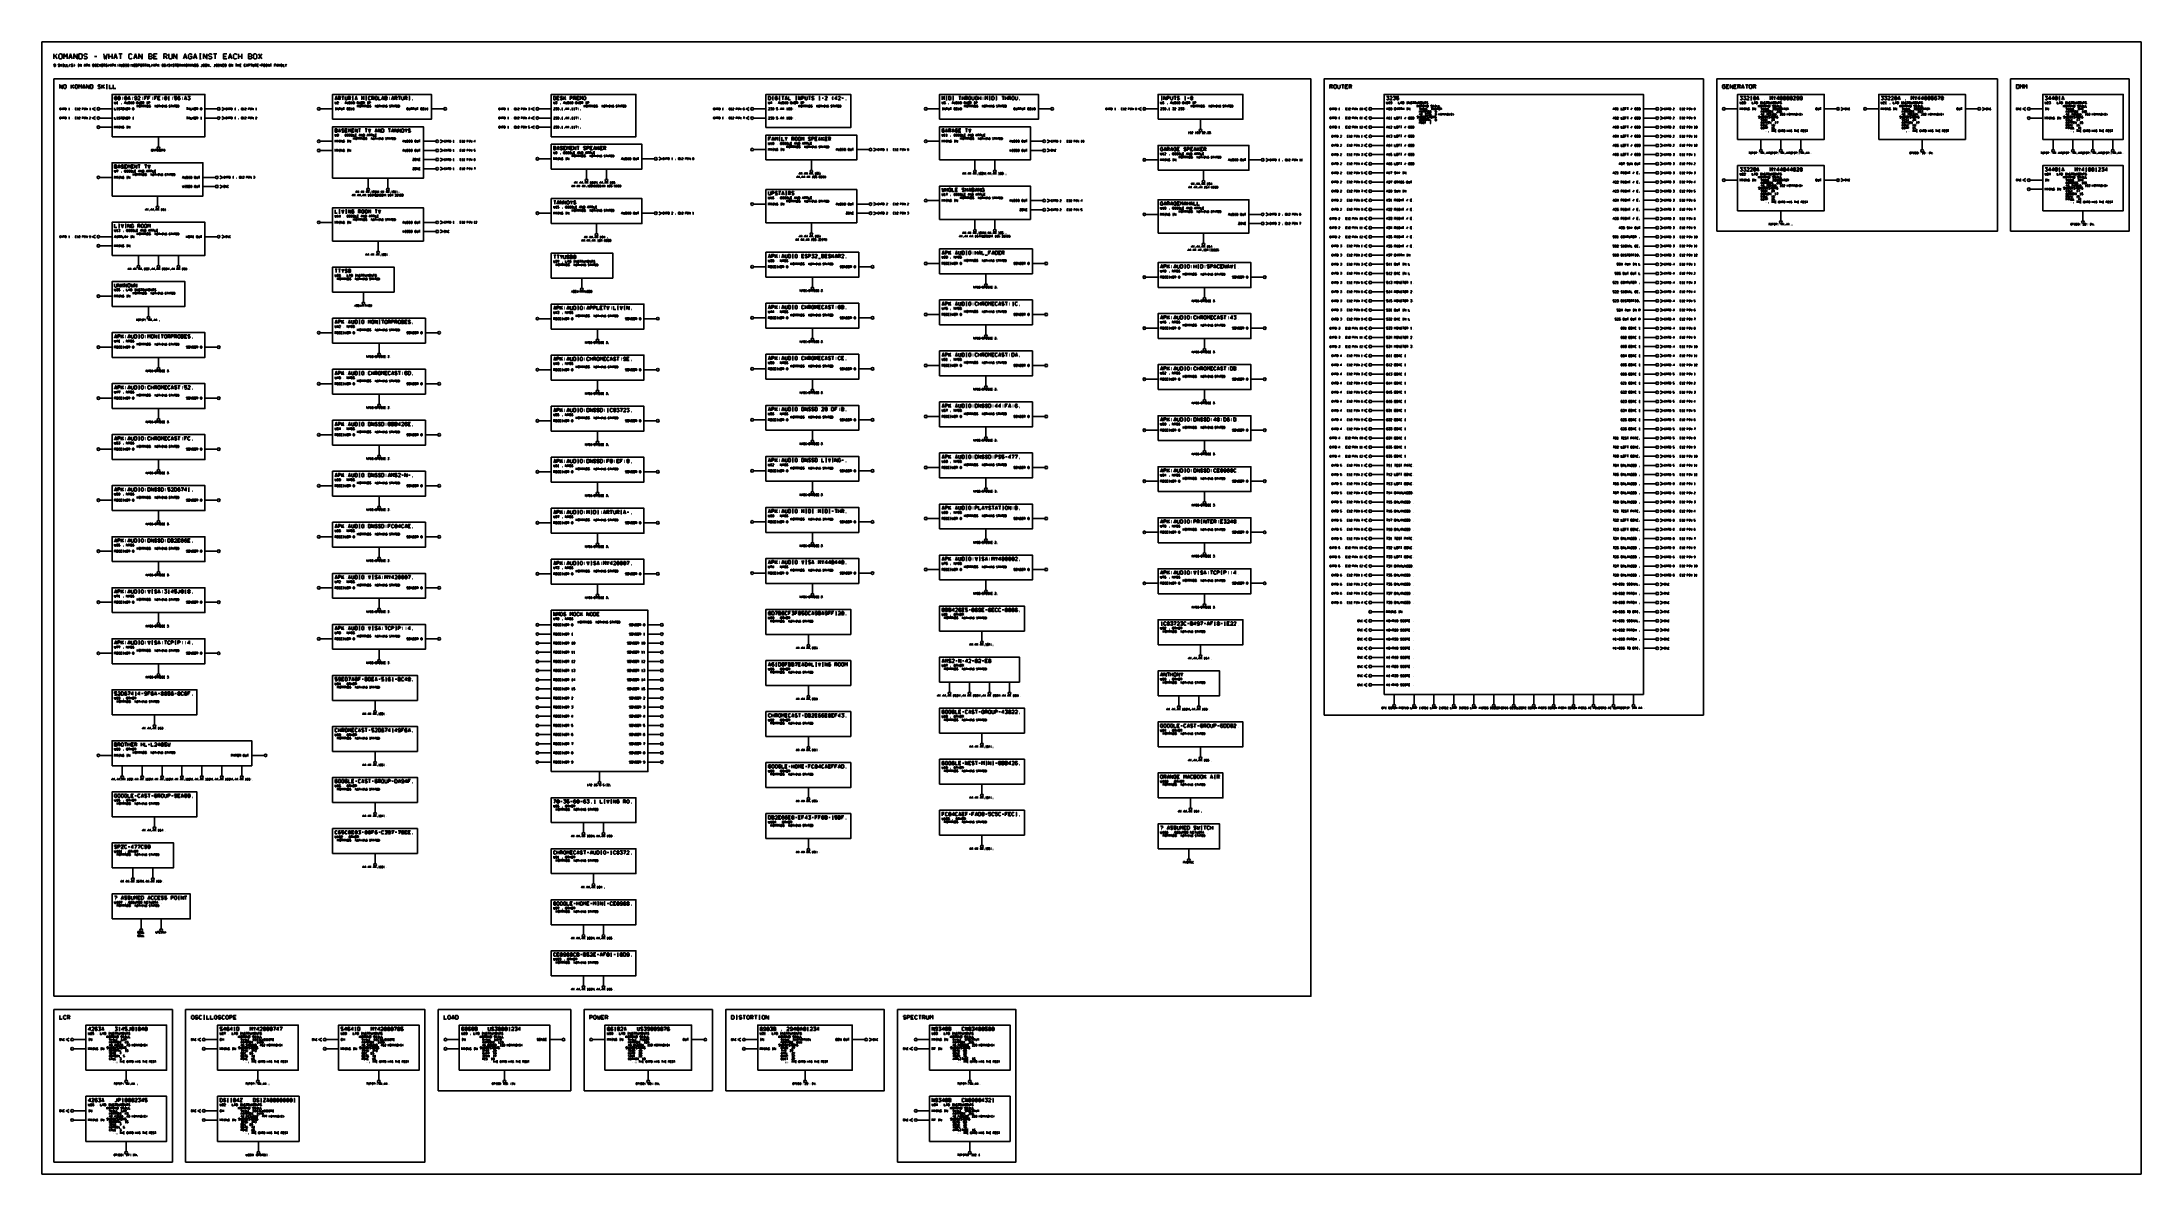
# Model space of a CAD drawing. Header units: millimetres. Extents: x 10 to 2534, y 10 to 1372.
import ezdxf

# ---------------------------------------------------------------- set-up
doc = ezdxf.new("R2010")
doc.units = ezdxf.units.MM
for name, color, linetype, lineweight in [('DEVICE', 7, 'CONTINUOUS', 25), ('GROUP', 6, 'CONTINUOUS', 25), ('LABEL', 8, 'CONTINUOUS', 25), ('PANE', 250, 'CONTINUOUS', 25), ('POINT', 4, 'CONTINUOUS', 25), ('PORT_BUS', 5, 'CONTINUOUS', 25), ('PORT_IN', 3, 'CONTINUOUS', 25), ('PORT_OUT', 30, 'CONTINUOUS', 25), ('PORTAL', 2, 'CONTINUOUS', 25), ('SHEET', 7, 'CONTINUOUS', 25)]:
    doc.layers.add(name, color=color, linetype=linetype, lineweight=lineweight)

msp = doc.modelspace()

# ---------------------------------------------------------------- linework, layer by layer
at = {"layer": 'DEVICE'}
for points in [[(94, 1257.6), (205.6, 1257.6), (205.6, 1308.6), (94, 1308.6)], [(359.2, 1278.6), (478, 1278.6), (478, 1308.6), (359.2, 1308.6)], [(622.1, 1257.6), (724.1, 1257.6), (724.1, 1308.6), (622.1, 1308.6)], [(880.5, 1268.6), (982.5, 1268.6), (982.5, 1308.6), (880.5, 1308.6)], [(1089.3, 1278.6), (1208.1, 1278.6), (1208.1, 1308.6), (1089.3, 1308.6)], [(1352.2, 1278.6), (1454.2, 1278.6), (1454.2, 1308.6), (1352.2, 1308.6)], [(1624, 586.6), (1936, 586.6), (1936, 1308.6), (1624, 1308.6)], [(2049.3, 1254.3), (2153.4, 1254.3), (2153.4, 1308.6), (2049.3, 1308.6)], [(2219.1, 1254.3), (2323.2, 1254.3), (2323.2, 1308.6), (2219.1, 1308.6)], [(2416.2, 1254.3), (2513.1, 1254.3), (2513.1, 1308.6), (2416.2, 1308.6)], [(359.2, 1207.6), (468.4, 1207.6), (468.4, 1269.6), (359.2, 1269.6)], [(1089.3, 1229.6), (1198.5, 1229.6), (1198.5, 1269.6), (1089.3, 1269.6)], [(622.1, 1218.6), (731.3, 1218.6), (731.3, 1248.6), (622.1, 1248.6)], [(880.5, 1229.6), (989.7, 1229.6), (989.7, 1259.6), (880.5, 1259.6)], [(1352.2, 1217.2), (1461.4, 1217.2), (1461.4, 1247.2), (1352.2, 1247.2)], [(94, 1186.2), (203.2, 1186.2), (203.2, 1226.2), (94, 1226.2)], [(2049.3, 1168.6), (2153.4, 1168.6), (2153.4, 1222.9), (2049.3, 1222.9)], [(2416.2, 1168.6), (2513.1, 1168.6), (2513.1, 1222.9), (2416.2, 1222.9)], [(880.5, 1154.1), (989.7, 1154.1), (989.7, 1194.1), (880.5, 1194.1)], [(1089.3, 1158.2), (1198.5, 1158.2), (1198.5, 1198.2), (1089.3, 1198.2)], [(359.2, 1132.1), (468.4, 1132.1), (468.4, 1172.1), (359.2, 1172.1)], [(622.1, 1153.1), (731.3, 1153.1), (731.3, 1183.1), (622.1, 1183.1)], [(1352.2, 1141.7), (1461.4, 1141.7), (1461.4, 1181.7), (1352.2, 1181.7)], [(94, 1114.8), (205.6, 1114.8), (205.6, 1154.8), (94, 1154.8)], [(622.1, 1087.6), (696.1, 1087.6), (696.1, 1117.6), (622.1, 1117.6)], [(880.5, 1088.6), (992.1, 1088.6), (992.1, 1118.6), (880.5, 1118.6)], [(1089.3, 1092.7), (1200.9, 1092.7), (1200.9, 1122.7), (1089.3, 1122.7)], [(359.2, 1070.7), (433.2, 1070.7), (433.2, 1100.7), (359.2, 1100.7)], [(1352.2, 1076.2), (1463.8, 1076.2), (1463.8, 1106.2), (1352.2, 1106.2)], [(94, 1053.4), (181.6, 1053.4), (181.6, 1083.4), (94, 1083.4)], [(1089.3, 1031.3), (1200.9, 1031.3), (1200.9, 1061.3), (1089.3, 1061.3)], [(359.2, 1009.3), (470.8, 1009.3), (470.8, 1039.3), (359.2, 1039.3)], [(622.1, 1026.2), (733.7, 1026.2), (733.7, 1056.2), (622.1, 1056.2)], [(880.5, 1027.2), (992.1, 1027.2), (992.1, 1057.2), (880.5, 1057.2)], [(1352.2, 1014.8), (1463.8, 1014.8), (1463.8, 1044.8), (1352.2, 1044.8)], [(94, 992), (205.6, 992), (205.6, 1022), (94, 1022)], [(622.1, 964.8), (733.7, 964.8), (733.7, 994.8), (622.1, 994.8)], [(880.5, 965.8), (992.1, 965.8), (992.1, 995.8), (880.5, 995.8)], [(1089.3, 969.9), (1200.9, 969.9), (1200.9, 999.9), (1089.3, 999.9)], [(94, 930.6), (205.6, 930.6), (205.6, 960.6), (94, 960.6)], [(359.2, 947.9), (470.8, 947.9), (470.8, 977.9), (359.2, 977.9)], [(1352.2, 953.4), (1463.8, 953.4), (1463.8, 983.4), (1352.2, 983.4)], [(880.5, 904.4), (992.1, 904.4), (992.1, 934.4), (880.5, 934.4)], [(1089.3, 908.5), (1200.9, 908.5), (1200.9, 938.5), (1089.3, 938.5)], [(359.2, 886.5), (470.8, 886.5), (470.8, 916.5), (359.2, 916.5)], [(622.1, 903.4), (733.7, 903.4), (733.7, 933.4), (622.1, 933.4)], [(1352.2, 892), (1463.8, 892), (1463.8, 922), (1352.2, 922)], [(94, 869.2), (205.6, 869.2), (205.6, 899.2), (94, 899.2)], [(622.1, 842), (733.7, 842), (733.7, 872), (622.1, 872)], [(880.5, 843), (992.1, 843), (992.1, 873), (880.5, 873)], [(1089.3, 847.1), (1200.9, 847.1), (1200.9, 877.1), (1089.3, 877.1)], [(1352.2, 830.6), (1463.8, 830.6), (1463.8, 860.6), (1352.2, 860.6)], [(94, 807.8), (205.6, 807.8), (205.6, 837.8), (94, 837.8)], [(359.2, 825.1), (470.8, 825.1), (470.8, 855.1), (359.2, 855.1)], [(622.1, 780.6), (733.7, 780.6), (733.7, 810.6), (622.1, 810.6)], [(880.5, 781.6), (992.1, 781.6), (992.1, 811.6), (880.5, 811.6)], [(1089.3, 785.7), (1200.9, 785.7), (1200.9, 815.7), (1089.3, 815.7)], [(359.2, 763.7), (470.8, 763.7), (470.8, 793.7), (359.2, 793.7)], [(1352.2, 769.2), (1463.8, 769.2), (1463.8, 799.2), (1352.2, 799.2)], [(94, 746.4), (205.6, 746.4), (205.6, 776.4), (94, 776.4)], [(359.2, 702.3), (470.8, 702.3), (470.8, 732.3), (359.2, 732.3)], [(622.1, 719.2), (733.7, 719.2), (733.7, 749.2), (622.1, 749.2)], [(880.5, 720.2), (992.1, 720.2), (992.1, 750.2), (880.5, 750.2)], [(1089.3, 724.3), (1200.9, 724.3), (1200.9, 754.3), (1089.3, 754.3)], [(1352.2, 707.8), (1463.8, 707.8), (1463.8, 737.8), (1352.2, 737.8)], [(94, 685), (205.6, 685), (205.6, 715), (94, 715)], [(622.1, 493.8), (738.5, 493.8), (738.5, 687.8), (622.1, 687.8)], [(880.5, 658.8), (982.5, 658.8), (982.5, 688.8), (880.5, 688.8)], [(1089.3, 662.9), (1191.3, 662.9), (1191.3, 692.9), (1089.3, 692.9)], [(359.2, 640.9), (470.8, 640.9), (470.8, 670.9), (359.2, 670.9)], [(1352.2, 646.4), (1454.2, 646.4), (1454.2, 676.4), (1352.2, 676.4)], [(94, 623.6), (205.6, 623.6), (205.6, 653.6), (94, 653.6)], [(1089.3, 601.5), (1185.3, 601.5), (1185.3, 631.5), (1089.3, 631.5)], [(359.2, 579.5), (461.2, 579.5), (461.2, 609.5), (359.2, 609.5)], [(880.5, 597.4), (982.5, 597.4), (982.5, 627.4), (880.5, 627.4)], [(1352.2, 585), (1426.2, 585), (1426.2, 615), (1352.2, 615)], [(94, 562.2), (196, 562.2), (196, 592.2), (94, 592.2)], [(880.5, 536), (982.5, 536), (982.5, 566), (880.5, 566)], [(1089.3, 540.1), (1191.3, 540.1), (1191.3, 570.1), (1089.3, 570.1)], [(94, 500.8), (262, 500.8), (262, 530.8), (94, 530.8)], [(359.2, 518.1), (461.2, 518.1), (461.2, 548.1), (359.2, 548.1)], [(1352.2, 523.6), (1454.2, 523.6), (1454.2, 553.6), (1352.2, 553.6)], [(1089.3, 478.7), (1191.3, 478.7), (1191.3, 508.7), (1089.3, 508.7)], [(359.2, 456.7), (461.2, 456.7), (461.2, 486.7), (359.2, 486.7)], [(880.5, 474.6), (982.5, 474.6), (982.5, 504.6), (880.5, 504.6)], [(1352.2, 462.2), (1430.2, 462.2), (1430.2, 492.2), (1352.2, 492.2)], [(94, 439.4), (196, 439.4), (196, 469.4), (94, 469.4)], [(622.1, 432.4), (724.1, 432.4), (724.1, 462.4), (622.1, 462.4)], [(880.5, 413.2), (982.5, 413.2), (982.5, 443.2), (880.5, 443.2)], [(1089.3, 417.3), (1191.3, 417.3), (1191.3, 447.3), (1089.3, 447.3)], [(1352.2, 400.8), (1426.2, 400.8), (1426.2, 430.8), (1352.2, 430.8)], [(94, 378), (168, 378), (168, 408), (94, 408)], [(359.2, 395.3), (461.2, 395.3), (461.2, 425.3), (359.2, 425.3)], [(622.1, 371), (724.1, 371), (724.1, 401), (622.1, 401)], [(94, 316.6), (188, 316.6), (188, 346.6), (94, 346.6)], [(622.1, 309.6), (724.1, 309.6), (724.1, 339.6), (622.1, 339.6)], [(622.1, 248.2), (724.1, 248.2), (724.1, 278.2), (622.1, 278.2)], [(62.5, 134.5), (159.4, 134.5), (159.4, 188.8), (62.5, 188.8)], [(220.9, 134.5), (317.8, 134.5), (317.8, 188.8), (220.9, 188.8)], [(366.4, 134.5), (463.3, 134.5), (463.3, 188.8), (366.4, 188.8)], [(511.5, 134.5), (620.4, 134.5), (620.4, 188.8), (511.5, 188.8)], [(686.8, 134.5), (790.9, 134.5), (790.9, 188.8), (686.8, 188.8)], [(870.6, 134.5), (984.3, 134.5), (984.3, 188.8), (870.6, 188.8)], [(1077.3, 134.5), (1174.2, 134.5), (1174.2, 188.8), (1077.3, 188.8)], [(62.5, 48.8), (159.4, 48.8), (159.4, 103.1), (62.5, 103.1)], [(220.9, 48.8), (318.9, 48.8), (318.9, 103.1), (220.9, 103.1)], [(1077.3, 48.8), (1174.2, 48.8), (1174.2, 103.1), (1077.3, 103.1)]]:
    msp.add_lwpolyline(points, close=True, dxfattribs=at)
at = {"layer": 'GROUP'}
for points in [[(24, 223.4), (1535.9, 223.4), (1535.9, 1327.2), (24, 1327.2)], [(1551.9, 561.8), (2008.1, 561.8), (2008.1, 1327.2), (1551.9, 1327.2)], [(2024.1, 1143.8), (2361.7, 1143.8), (2361.7, 1327.2), (2024.1, 1327.2)], [(2377.7, 1143.8), (2520.1, 1143.8), (2520.1, 1327.2), (2377.7, 1327.2)], [(24, 24), (166.4, 24), (166.4, 207.4), (24, 207.4)], [(182.4, 24), (470.3, 24), (470.3, 207.4), (182.4, 207.4)], [(486.3, 109.7), (645.6, 109.7), (645.6, 207.4), (486.3, 207.4)], [(661.6, 109.7), (816.1, 109.7), (816.1, 207.4), (661.6, 207.4)], [(832.1, 109.7), (1022.8, 109.7), (1022.8, 207.4), (832.1, 207.4)], [(1038.8, 24), (1181.2, 24), (1181.2, 207.4), (1038.8, 207.4)]]:
    msp.add_lwpolyline(points, close=True, dxfattribs=at)
for points in [[(31, 1315.6), (31, 1320.2), (34.066667, 1315.6), (34.066667, 1320.2)], [(36.366667, 1315.6), (37.9, 1315.6), (38.666667, 1316.366667), (38.666667, 1319.433333), (37.9, 1320.2), (36.366667, 1320.2), (35.6, 1319.433333), (35.6, 1316.366667), (36.366667, 1315.6)], [(44.8, 1315.6), (44.8, 1320.2)], [(47.866667, 1320.2), (44.8, 1317.593333)], [(45.873333, 1318.513333), (47.866667, 1315.6)], [(50.166667, 1315.6), (51.7, 1315.6), (52.466667, 1316.366667), (52.466667, 1319.433333), (51.7, 1320.2), (50.166667, 1320.2), (49.4, 1319.433333), (49.4, 1316.366667), (50.166667, 1315.6)], [(54, 1315.6), (54, 1320.2), (55.533333, 1317.746667), (57.066667, 1320.2), (57.066667, 1315.6)], [(58.6, 1315.6), (60.133333, 1320.2), (61.666667, 1315.6)], [(59.136667, 1317.133333), (61.13, 1317.133333)], [(63.2, 1315.6), (63.2, 1320.2), (66.266667, 1315.6), (66.266667, 1320.2)], [(67.8, 1315.6), (67.8, 1320.2), (70.1, 1320.2), (70.866667, 1319.433333), (70.866667, 1316.366667), (70.1, 1315.6), (67.8, 1315.6)], [(80.066667, 1319.433333), (79.3, 1320.2), (77.766667, 1320.2), (77, 1319.433333), (77, 1318.666667), (77.766667, 1317.9), (79.3, 1317.9), (80.066667, 1317.133333), (80.066667, 1316.366667), (79.3, 1315.6), (77.766667, 1315.6), (77, 1316.366667)], [(81.6, 1315.6), (81.6, 1320.2)], [(84.666667, 1320.2), (81.6, 1317.593333)], [(82.673333, 1318.513333), (84.666667, 1315.6)], [(86.966667, 1320.2), (88.5, 1320.2)], [(86.966667, 1315.6), (88.5, 1315.6)], [(87.733333, 1315.6), (87.733333, 1320.2)], [(90.8, 1320.2), (90.8, 1315.6), (93.866667, 1315.6)], [(95.4, 1320.2), (95.4, 1315.6), (98.466667, 1315.6)], [(1558.9, 1315.6), (1558.9, 1320.2), (1561.2, 1320.2), (1561.966667, 1319.433333), (1561.966667, 1318.666667), (1561.2, 1317.9), (1558.9, 1317.9)], [(1560.433333, 1317.9), (1561.966667, 1315.6)], [(1564.266667, 1315.6), (1565.8, 1315.6), (1566.566667, 1316.366667), (1566.566667, 1319.433333), (1565.8, 1320.2), (1564.266667, 1320.2), (1563.5, 1319.433333), (1563.5, 1316.366667), (1564.266667, 1315.6)], [(1568.1, 1320.2), (1568.1, 1316.366667), (1568.866667, 1315.6), (1570.4, 1315.6), (1571.166667, 1316.366667), (1571.166667, 1320.2)], [(1572.7, 1320.2), (1575.766667, 1320.2)], [(1574.233333, 1320.2), (1574.233333, 1315.6)], [(1580.366667, 1320.2), (1577.3, 1320.2), (1577.3, 1315.6), (1580.366667, 1315.6)], [(1577.3, 1317.9), (1579.6, 1317.9)], [(1581.9, 1315.6), (1581.9, 1320.2), (1584.2, 1320.2), (1584.966667, 1319.433333), (1584.966667, 1318.666667), (1584.2, 1317.9), (1581.9, 1317.9)], [(1583.433333, 1317.9), (1584.966667, 1315.6)], [(2034.166667, 1319.433333), (2033.4, 1320.2), (2031.866667, 1320.2), (2031.1, 1319.433333), (2031.1, 1316.366667), (2031.866667, 1315.6), (2033.4, 1315.6), (2034.166667, 1316.366667), (2034.166667, 1317.9), (2032.633333, 1317.9)], [(2038.766667, 1320.2), (2035.7, 1320.2), (2035.7, 1315.6), (2038.766667, 1315.6)], [(2035.7, 1317.9), (2038, 1317.9)], [(2040.3, 1315.6), (2040.3, 1320.2), (2043.366667, 1315.6), (2043.366667, 1320.2)], [(2047.966667, 1320.2), (2044.9, 1320.2), (2044.9, 1315.6), (2047.966667, 1315.6)], [(2044.9, 1317.9), (2047.2, 1317.9)], [(2049.5, 1315.6), (2049.5, 1320.2), (2051.8, 1320.2), (2052.566667, 1319.433333), (2052.566667, 1318.666667), (2051.8, 1317.9), (2049.5, 1317.9)], [(2051.033333, 1317.9), (2052.566667, 1315.6)], [(2054.1, 1315.6), (2055.633333, 1320.2), (2057.166667, 1315.6)], [(2054.636667, 1317.133333), (2056.63, 1317.133333)], [(2058.7, 1320.2), (2061.766667, 1320.2)], [(2060.233333, 1320.2), (2060.233333, 1315.6)], [(2064.066667, 1315.6), (2065.6, 1315.6), (2066.366667, 1316.366667), (2066.366667, 1319.433333), (2065.6, 1320.2), (2064.066667, 1320.2), (2063.3, 1319.433333), (2063.3, 1316.366667), (2064.066667, 1315.6)], [(2067.9, 1315.6), (2067.9, 1320.2), (2070.2, 1320.2), (2070.966667, 1319.433333), (2070.966667, 1318.666667), (2070.2, 1317.9), (2067.9, 1317.9)], [(2069.433333, 1317.9), (2070.966667, 1315.6)], [(2384.7, 1315.6), (2384.7, 1320.2), (2387, 1320.2), (2387.766667, 1319.433333), (2387.766667, 1316.366667), (2387, 1315.6), (2384.7, 1315.6)], [(2389.3, 1315.6), (2389.3, 1320.2), (2390.833333, 1317.746667), (2392.366667, 1320.2), (2392.366667, 1315.6)], [(2393.9, 1315.6), (2393.9, 1320.2), (2395.433333, 1317.746667), (2396.966667, 1320.2), (2396.966667, 1315.6)], [(31, 200.4), (31, 195.8), (34.066667, 195.8)], [(38.666667, 199.633333), (37.9, 200.4), (36.366667, 200.4), (35.6, 199.633333), (35.6, 196.566667), (36.366667, 195.8), (37.9, 195.8), (38.666667, 196.566667)], [(40.2, 195.8), (40.2, 200.4), (42.5, 200.4), (43.266667, 199.633333), (43.266667, 198.866667), (42.5, 198.1), (40.2, 198.1)], [(41.733333, 198.1), (43.266667, 195.8)], [(190.166667, 195.8), (191.7, 195.8), (192.466667, 196.566667), (192.466667, 199.633333), (191.7, 200.4), (190.166667, 200.4), (189.4, 199.633333), (189.4, 196.566667), (190.166667, 195.8)], [(197.066667, 199.633333), (196.3, 200.4), (194.766667, 200.4), (194, 199.633333), (194, 198.866667), (194.766667, 198.1), (196.3, 198.1), (197.066667, 197.333333), (197.066667, 196.566667), (196.3, 195.8), (194.766667, 195.8), (194, 196.566667)], [(201.666667, 199.633333), (200.9, 200.4), (199.366667, 200.4), (198.6, 199.633333), (198.6, 196.566667), (199.366667, 195.8), (200.9, 195.8), (201.666667, 196.566667)], [(203.966667, 200.4), (205.5, 200.4)], [(203.966667, 195.8), (205.5, 195.8)], [(204.733333, 195.8), (204.733333, 200.4)], [(207.8, 200.4), (207.8, 195.8), (210.866667, 195.8)], [(212.4, 200.4), (212.4, 195.8), (215.466667, 195.8)], [(217.766667, 195.8), (219.3, 195.8), (220.066667, 196.566667), (220.066667, 199.633333), (219.3, 200.4), (217.766667, 200.4), (217, 199.633333), (217, 196.566667), (217.766667, 195.8)], [(224.666667, 199.633333), (223.9, 200.4), (222.366667, 200.4), (221.6, 199.633333), (221.6, 198.866667), (222.366667, 198.1), (223.9, 198.1), (224.666667, 197.333333), (224.666667, 196.566667), (223.9, 195.8), (222.366667, 195.8), (221.6, 196.566667)], [(229.266667, 199.633333), (228.5, 200.4), (226.966667, 200.4), (226.2, 199.633333), (226.2, 196.566667), (226.966667, 195.8), (228.5, 195.8), (229.266667, 196.566667)], [(231.566667, 195.8), (233.1, 195.8), (233.866667, 196.566667), (233.866667, 199.633333), (233.1, 200.4), (231.566667, 200.4), (230.8, 199.633333), (230.8, 196.566667), (231.566667, 195.8)], [(235.4, 195.8), (235.4, 200.4), (237.7, 200.4), (238.466667, 199.633333), (238.466667, 198.866667), (237.7, 198.1), (235.4, 198.1)], [(243.066667, 200.4), (240, 200.4), (240, 195.8), (243.066667, 195.8)], [(240, 198.1), (242.3, 198.1)], [(493.3, 200.4), (493.3, 195.8), (496.366667, 195.8)], [(498.666667, 195.8), (500.2, 195.8), (500.966667, 196.566667), (500.966667, 199.633333), (500.2, 200.4), (498.666667, 200.4), (497.9, 199.633333), (497.9, 196.566667), (498.666667, 195.8)], [(502.5, 195.8), (504.033333, 200.4), (505.566667, 195.8)], [(503.036667, 197.333333), (505.03, 197.333333)], [(507.1, 195.8), (507.1, 200.4), (509.4, 200.4), (510.166667, 199.633333), (510.166667, 196.566667), (509.4, 195.8), (507.1, 195.8)], [(668.6, 195.8), (668.6, 200.4), (670.9, 200.4), (671.666667, 199.633333), (671.666667, 198.866667), (670.9, 198.1), (668.6, 198.1)], [(673.966667, 195.8), (675.5, 195.8), (676.266667, 196.566667), (676.266667, 199.633333), (675.5, 200.4), (673.966667, 200.4), (673.2, 199.633333), (673.2, 196.566667), (673.966667, 195.8)], [(677.8, 200.4), (678.566667, 195.8), (679.333333, 198.56), (680.1, 195.8), (680.866667, 200.4)], [(685.466667, 200.4), (682.4, 200.4), (682.4, 195.8), (685.466667, 195.8)], [(682.4, 198.1), (684.7, 198.1)], [(687, 195.8), (687, 200.4), (689.3, 200.4), (690.066667, 199.633333), (690.066667, 198.866667), (689.3, 198.1), (687, 198.1)], [(688.533333, 198.1), (690.066667, 195.8)], [(839.1, 195.8), (839.1, 200.4), (841.4, 200.4), (842.166667, 199.633333), (842.166667, 196.566667), (841.4, 195.8), (839.1, 195.8)], [(844.466667, 200.4), (846, 200.4)], [(844.466667, 195.8), (846, 195.8)], [(845.233333, 195.8), (845.233333, 200.4)], [(851.366667, 199.633333), (850.6, 200.4), (849.066667, 200.4), (848.3, 199.633333), (848.3, 198.866667), (849.066667, 198.1), (850.6, 198.1), (851.366667, 197.333333), (851.366667, 196.566667), (850.6, 195.8), (849.066667, 195.8), (848.3, 196.566667)], [(852.9, 200.4), (855.966667, 200.4)], [(854.433333, 200.4), (854.433333, 195.8)], [(858.266667, 195.8), (859.8, 195.8), (860.566667, 196.566667), (860.566667, 199.633333), (859.8, 200.4), (858.266667, 200.4), (857.5, 199.633333), (857.5, 196.566667), (858.266667, 195.8)], [(862.1, 195.8), (862.1, 200.4), (864.4, 200.4), (865.166667, 199.633333), (865.166667, 198.866667), (864.4, 198.1), (862.1, 198.1)], [(863.633333, 198.1), (865.166667, 195.8)], [(866.7, 200.4), (869.766667, 200.4)], [(868.233333, 200.4), (868.233333, 195.8)], [(872.066667, 200.4), (873.6, 200.4)], [(872.066667, 195.8), (873.6, 195.8)], [(872.833333, 195.8), (872.833333, 200.4)], [(876.666667, 195.8), (878.2, 195.8), (878.966667, 196.566667), (878.966667, 199.633333), (878.2, 200.4), (876.666667, 200.4), (875.9, 199.633333), (875.9, 196.566667), (876.666667, 195.8)], [(880.5, 195.8), (880.5, 200.4), (883.566667, 195.8), (883.566667, 200.4)], [(1048.866667, 199.633333), (1048.1, 200.4), (1046.566667, 200.4), (1045.8, 199.633333), (1045.8, 198.866667), (1046.566667, 198.1), (1048.1, 198.1), (1048.866667, 197.333333), (1048.866667, 196.566667), (1048.1, 195.8), (1046.566667, 195.8), (1045.8, 196.566667)], [(1050.4, 195.8), (1050.4, 200.4), (1052.7, 200.4), (1053.466667, 199.633333), (1053.466667, 198.866667), (1052.7, 198.1), (1050.4, 198.1)], [(1058.066667, 200.4), (1055, 200.4), (1055, 195.8), (1058.066667, 195.8)], [(1055, 198.1), (1057.3, 198.1)], [(1062.666667, 199.633333), (1061.9, 200.4), (1060.366667, 200.4), (1059.6, 199.633333), (1059.6, 196.566667), (1060.366667, 195.8), (1061.9, 195.8), (1062.666667, 196.566667)], [(1064.2, 200.4), (1067.266667, 200.4)], [(1065.733333, 200.4), (1065.733333, 195.8)], [(1068.8, 195.8), (1068.8, 200.4), (1071.1, 200.4), (1071.866667, 199.633333), (1071.866667, 198.866667), (1071.1, 198.1), (1068.8, 198.1)], [(1070.333333, 198.1), (1071.866667, 195.8)], [(1073.4, 200.4), (1073.4, 196.566667), (1074.166667, 195.8), (1075.7, 195.8), (1076.466667, 196.566667), (1076.466667, 200.4)], [(1078, 195.8), (1078, 200.4), (1079.533333, 197.946667), (1081.066667, 200.4), (1081.066667, 195.8)]]:
    msp.add_lwpolyline(points, dxfattribs=at)
at = {"layer": 'LABEL'}
for points in [[(97.666667, 1302), (99, 1302), (99.666667, 1302.666667), (99.666667, 1305.333333), (99, 1306), (97.666667, 1306), (97, 1305.333333), (97, 1302.666667), (97.666667, 1302)], [(97, 1299.6), (97, 1297.6), (97.4, 1297.2), (98.2, 1297.2), (98.6, 1297.6), (98.6, 1299.6)], [(97, 1292.3), (97, 1289.9), (98.6, 1289.9)], [(97.4, 1302.8), (99.266667, 1305.2)], [(99.72, 1299.12), (100.2, 1299.6), (100.2, 1297.2)], [(99.72, 1297.2), (100.68, 1297.2)], [(99.8, 1292.3), (100.6, 1292.3)], [(99.8, 1289.9), (100.6, 1289.9)], [(100.2, 1289.9), (100.2, 1292.3)], [(101.666667, 1302), (103, 1302), (103.666667, 1302.666667), (103.666667, 1305.333333), (103, 1306), (101.666667, 1306), (101, 1305.333333), (101, 1302.666667), (101.666667, 1302)], [(101.4, 1302.8), (103.266667, 1305.2)], [(103.4, 1291.9), (103, 1292.3), (102.2, 1292.3), (101.8, 1291.9), (101.8, 1291.5), (102.2, 1291.1), (103, 1291.1), (103.4, 1290.7), (103.4, 1290.3), (103, 1289.9), (102.2, 1289.9), (101.8, 1290.3)], [(104.2, 1292.3), (105.8, 1292.3)], [(104.92, 1297.2), (105.08, 1297.2)], [(105, 1292.3), (105, 1289.9)], [(106.2, 1304.8), (106.466667, 1304.8)], [(106.2, 1302.8), (106.466667, 1302.8)], [(108.2, 1292.3), (106.6, 1292.3), (106.6, 1289.9), (108.2, 1289.9)], [(106.6, 1291.1), (107.8, 1291.1)], [(109.666667, 1302), (111, 1302), (111.666667, 1302.666667), (111.666667, 1305.333333), (111, 1306), (109.666667, 1306), (109, 1305.333333), (109, 1302.666667), (109.666667, 1302)], [(109, 1297.2), (109.8, 1299.6), (110.6, 1297.2)], [(109, 1289.9), (109, 1292.3), (110.6, 1289.9), (110.6, 1292.3)], [(109.28, 1298), (110.32, 1298)], [(109.4, 1302.8), (111.266667, 1305.2)], [(111.4, 1299.6), (111.4, 1297.6), (111.8, 1297.2), (112.6, 1297.2), (113, 1297.6), (113, 1299.6)], [(113, 1292.3), (111.4, 1292.3), (111.4, 1289.9), (113, 1289.9)], [(111.4, 1291.1), (112.6, 1291.1)], [(113, 1302), (114.333333, 1306), (115.666667, 1302)], [(113.466667, 1303.333333), (115.2, 1303.333333)], [(113.8, 1297.2), (113.8, 1299.6), (115, 1299.6), (115.4, 1299.2), (115.4, 1297.6), (115, 1297.2), (113.8, 1297.2)], [(113.8, 1289.9), (113.8, 1292.3), (115, 1292.3), (115.4, 1291.9), (115.4, 1291.5), (115, 1291.1), (113.8, 1291.1)], [(114.6, 1291.1), (115.4, 1289.9)], [(116.6, 1299.6), (117.4, 1299.6)], [(116.6, 1297.2), (117.4, 1297.2)], [(117, 1297.2), (117, 1299.6)], [(118.2, 1304.8), (118.466667, 1304.8)], [(118.2, 1302.8), (118.466667, 1302.8)], [(119, 1297.2), (119.8, 1297.2), (120.2, 1297.6), (120.2, 1299.2), (119.8, 1299.6), (119, 1299.6), (118.6, 1299.2), (118.6, 1297.6), (119, 1297.2)], [(119, 1289.9), (119.8, 1289.9), (120.2, 1290.3), (120.2, 1291.9), (119.8, 1292.3), (119, 1292.3), (118.6, 1291.9), (118.6, 1290.3), (119, 1289.9)], [(118.84, 1290.38), (119.96, 1291.82)], [(121, 1302.666667), (121.666667, 1302), (123, 1302), (123.666667, 1302.666667), (123.666667, 1305.333333), (123, 1306), (121.666667, 1306), (121, 1305.333333), (121, 1304.4), (121.666667, 1303.733333), (123, 1303.733333), (123.666667, 1304.4)], [(123.8, 1297.2), (124.6, 1297.2), (125, 1297.6), (125, 1299.2), (124.6, 1299.6), (123.8, 1299.6), (123.4, 1299.2), (123.4, 1297.6), (123.8, 1297.2)], [(125, 1305.333333), (125.666667, 1306), (127, 1306), (127.666667, 1305.333333), (127.666667, 1304.666667), (125, 1302), (127.666667, 1302)], [(125.8, 1299.6), (126.6, 1297.2), (127.4, 1299.6)], [(129.8, 1299.6), (128.2, 1299.6), (128.2, 1297.2), (129.8, 1297.2)], [(128.2, 1298.4), (129.4, 1298.4)], [(130.2, 1304.8), (130.466667, 1304.8)], [(130.2, 1302.8), (130.466667, 1302.8)], [(130.6, 1297.2), (130.6, 1299.6), (131.8, 1299.6), (132.2, 1299.2), (132.2, 1298.8), (131.8, 1298.4), (130.6, 1298.4)], [(131.4, 1298.4), (132.2, 1297.2)], [(135.666667, 1306), (133, 1306), (133, 1302)], [(133, 1304), (135, 1304)], [(135.8, 1299.6), (136.6, 1299.6)], [(135.8, 1297.2), (136.6, 1297.2)], [(136.2, 1297.2), (136.2, 1299.6)], [(139.666667, 1306), (137, 1306), (137, 1302)], [(137, 1304), (139, 1304)], [(137.8, 1297.2), (137.8, 1299.6), (139, 1299.6), (139.4, 1299.2), (139.4, 1298.8), (139, 1298.4), (137.8, 1298.4)], [(142.2, 1304.8), (142.466667, 1304.8)], [(142.2, 1302.8), (142.466667, 1302.8)], [(147.666667, 1306), (145, 1306), (145, 1302)], [(145, 1304), (147, 1304)], [(151.666667, 1306), (149, 1306), (149, 1302), (151.666667, 1302)], [(149, 1304), (151, 1304)], [(154.2, 1304.8), (154.466667, 1304.8)], [(154.2, 1302.8), (154.466667, 1302.8)], [(157.666667, 1302), (159, 1302), (159.666667, 1302.666667), (159.666667, 1305.333333), (159, 1306), (157.666667, 1306), (157, 1305.333333), (157, 1302.666667), (157.666667, 1302)], [(157.4, 1302.8), (159.266667, 1305.2)], [(161.533333, 1305.2), (162.333333, 1306), (162.333333, 1302)], [(161.533333, 1302), (163.133333, 1302)], [(166.2, 1304.8), (166.466667, 1304.8)], [(166.2, 1302.8), (166.466667, 1302.8)], [(171.666667, 1306), (169, 1306), (169, 1304.133333), (171, 1304.133333), (171.666667, 1303.466667), (171.666667, 1302.666667), (171, 1302), (169.666667, 1302), (169, 1302.666667)], [(175.666667, 1305.333333), (175, 1306), (173.666667, 1306), (173, 1305.333333), (173, 1302.666667), (173.666667, 1302), (175, 1302), (175.666667, 1302.666667), (175.666667, 1303.6), (175, 1304.266667), (173.666667, 1304.266667), (173, 1303.6)], [(178.2, 1304.8), (178.466667, 1304.8)], [(178.2, 1302.8), (178.466667, 1302.8)], [(181, 1302), (182.333333, 1306), (183.666667, 1302)], [(181.466667, 1303.333333), (183.2, 1303.333333)], [(183.4, 1292.3), (185, 1292.3)], [(184.2, 1292.3), (184.2, 1289.9)], [(185, 1306), (187.666667, 1306), (186.333333, 1304.266667)], [(186.066667, 1304.266667), (187, 1304.266667), (187.666667, 1303.6), (187.666667, 1302.666667), (187, 1302), (185.666667, 1302), (185, 1302.666667)], [(185.8, 1289.9), (186.6, 1292.3), (187.4, 1289.9)], [(186.08, 1290.7), (187.12, 1290.7)], [(188.2, 1292.3), (188.2, 1289.9), (189.8, 1289.9)], [(190.6, 1289.9), (190.6, 1292.3)], [(192.2, 1292.3), (190.6, 1290.94)], [(191.16, 1291.42), (192.2, 1289.9)], [(194.6, 1292.3), (193, 1292.3), (193, 1289.9), (194.6, 1289.9)], [(193, 1291.1), (194.2, 1291.1)], [(195.4, 1289.9), (195.4, 1292.3), (196.6, 1292.3), (197, 1291.9), (197, 1291.5), (196.6, 1291.1), (195.4, 1291.1)], [(196.2, 1291.1), (197, 1289.9)], [(200.6, 1289.9), (201.4, 1289.9), (201.8, 1290.3), (201.8, 1291.9), (201.4, 1292.3), (200.6, 1292.3), (200.2, 1291.9), (200.2, 1290.3), (200.6, 1289.9)], [(200.44, 1290.38), (201.56, 1291.82)], [(362.2, 1302), (363.533333, 1306), (364.866667, 1302)], [(362.2, 1299.6), (362.2, 1297.6), (362.6, 1297.2), (363.4, 1297.2), (363.8, 1297.6), (363.8, 1299.6)], [(362.6, 1292.3), (363.4, 1292.3)], [(362.6, 1289.9), (363.4, 1289.9)], [(362.666667, 1303.333333), (364.4, 1303.333333)], [(363, 1289.9), (363, 1292.3)], [(364.6, 1299.2), (365, 1299.6), (365.8, 1299.6), (366.2, 1299.2), (366.2, 1298.8), (364.6, 1297.2), (366.2, 1297.2)], [(364.6, 1289.9), (364.6, 1292.3), (366.2, 1289.9), (366.2, 1292.3)], [(366.2, 1302), (366.2, 1306), (368.2, 1306), (368.866667, 1305.333333), (368.866667, 1304.666667), (368.2, 1304), (366.2, 1304)], [(367, 1289.9), (367, 1292.3), (368.2, 1292.3), (368.6, 1291.9), (368.6, 1291.5), (368.2, 1291.1), (367, 1291.1)], [(367.533333, 1304), (368.866667, 1302)], [(369.4, 1292.3), (369.4, 1290.3), (369.8, 1289.9), (370.6, 1289.9), (371, 1290.3), (371, 1292.3)], [(370.12, 1297.2), (370.28, 1297.2)], [(370.2, 1306), (372.866667, 1306)], [(371.533333, 1306), (371.533333, 1302)], [(371.8, 1292.3), (373.4, 1292.3)], [(372.6, 1292.3), (372.6, 1289.9)], [(374.2, 1306), (374.2, 1302.666667), (374.866667, 1302), (376.2, 1302), (376.866667, 1302.666667), (376.866667, 1306)], [(374.2, 1297.2), (375, 1299.6), (375.8, 1297.2)], [(374.48, 1298), (375.52, 1298)], [(376.6, 1299.6), (376.6, 1297.6), (377, 1297.2), (377.8, 1297.2), (378.2, 1297.6), (378.2, 1299.6)], [(376.6, 1289.9), (376.6, 1292.3), (377.8, 1292.3), (378.2, 1291.9), (378.2, 1290.3), (377.8, 1289.9), (376.6, 1289.9)], [(378.2, 1302), (378.2, 1306), (380.2, 1306), (380.866667, 1305.333333), (380.866667, 1304.666667), (380.2, 1304), (378.2, 1304)], [(379, 1297.2), (379, 1299.6), (380.2, 1299.6), (380.6, 1299.2), (380.6, 1297.6), (380.2, 1297.2), (379, 1297.2)], [(380.6, 1292.3), (379, 1292.3), (379, 1289.9), (380.6, 1289.9)], [(379, 1291.1), (380.2, 1291.1)], [(379.533333, 1304), (380.866667, 1302)], [(381.4, 1292.3), (382.2, 1289.9), (383, 1292.3)], [(381.8, 1299.6), (382.6, 1299.6)], [(381.8, 1297.2), (382.6, 1297.2)], [(382.2, 1297.2), (382.2, 1299.6)], [(382.866667, 1306), (384.2, 1306)], [(382.866667, 1302), (384.2, 1302)], [(383.533333, 1302), (383.533333, 1306)], [(384.2, 1297.2), (385, 1297.2), (385.4, 1297.6), (385.4, 1299.2), (385, 1299.6), (384.2, 1299.6), (383.8, 1299.2), (383.8, 1297.6), (384.2, 1297.2)], [(384.12, 1291.82), (384.6, 1292.3), (384.6, 1289.9)], [(384.12, 1289.9), (385.08, 1289.9)], [(386.2, 1302), (387.533333, 1306), (388.866667, 1302)], [(386.666667, 1303.333333), (388.4, 1303.333333)], [(389, 1297.2), (389.8, 1297.2), (390.2, 1297.6), (390.2, 1299.2), (389.8, 1299.6), (389, 1299.6), (388.6, 1299.2), (388.6, 1297.6), (389, 1297.2)], [(391, 1299.6), (391.8, 1297.2), (392.6, 1299.6)], [(395, 1299.6), (393.4, 1299.6), (393.4, 1297.2), (395, 1297.2)], [(393.4, 1298.4), (394.6, 1298.4)], [(394.2, 1302), (394.2, 1306), (395.533333, 1303.866667), (396.866667, 1306), (396.866667, 1302)], [(395.8, 1297.2), (395.8, 1299.6), (397, 1299.6), (397.4, 1299.2), (397.4, 1298.8), (397, 1298.4), (395.8, 1298.4)], [(396.6, 1298.4), (397.4, 1297.2)], [(398.866667, 1306), (400.2, 1306)], [(398.866667, 1302), (400.2, 1302)], [(399.533333, 1302), (399.533333, 1306)], [(401, 1299.6), (401.8, 1299.6)], [(401, 1297.2), (401.8, 1297.2)], [(401.4, 1297.2), (401.4, 1299.6)], [(404.866667, 1305.333333), (404.2, 1306), (402.866667, 1306), (402.2, 1305.333333), (402.2, 1302.666667), (402.866667, 1302), (404.2, 1302), (404.866667, 1302.666667)], [(403, 1297.2), (403, 1299.6), (404.2, 1299.6), (404.6, 1299.2), (404.6, 1298.8), (404.2, 1298.4), (403, 1298.4)], [(406.2, 1302), (406.2, 1306), (408.2, 1306), (408.866667, 1305.333333), (408.866667, 1304.666667), (408.2, 1304), (406.2, 1304)], [(407.533333, 1304), (408.866667, 1302)], [(410.866667, 1302), (412.2, 1302), (412.866667, 1302.666667), (412.866667, 1305.333333), (412.2, 1306), (410.866667, 1306), (410.2, 1305.333333), (410.2, 1302.666667), (410.866667, 1302)], [(414.2, 1306), (414.2, 1302), (416.866667, 1302)], [(418.2, 1302), (419.533333, 1306), (420.866667, 1302)], [(418.666667, 1303.333333), (420.4, 1303.333333)], [(422.2, 1302), (422.2, 1306), (424.2, 1306), (424.866667, 1305.333333), (424.866667, 1304.666667), (424.2, 1304), (422.2, 1304)], [(424.2, 1304), (424.866667, 1303.333333), (424.866667, 1302.666667), (424.2, 1302), (422.2, 1302)], [(427.4, 1304.8), (427.666667, 1304.8)], [(427.4, 1302.8), (427.666667, 1302.8)], [(430.2, 1302), (431.533333, 1306), (432.866667, 1302)], [(430.666667, 1303.333333), (432.4, 1303.333333)], [(434.2, 1302), (434.2, 1306), (436.2, 1306), (436.866667, 1305.333333), (436.866667, 1304.666667), (436.2, 1304), (434.2, 1304)], [(435.533333, 1304), (436.866667, 1302)], [(438.2, 1306), (440.866667, 1306)], [(439.533333, 1306), (439.533333, 1302)], [(442.2, 1306), (442.2, 1302.666667), (442.866667, 1302), (444.2, 1302), (444.866667, 1302.666667), (444.866667, 1306)], [(446.2, 1302), (446.2, 1306), (448.2, 1306), (448.866667, 1305.333333), (448.866667, 1304.666667), (448.2, 1304), (446.2, 1304)], [(447.533333, 1304), (448.866667, 1302)], [(449, 1289.9), (449.8, 1289.9), (450.2, 1290.3), (450.2, 1291.9), (449.8, 1292.3), (449, 1292.3), (448.6, 1291.9), (448.6, 1290.3), (449, 1289.9)], [(450.866667, 1306), (452.2, 1306)], [(450.866667, 1302), (452.2, 1302)], [(451, 1292.3), (451, 1290.3), (451.4, 1289.9), (452.2, 1289.9), (452.6, 1290.3), (452.6, 1292.3)], [(451.533333, 1302), (451.533333, 1306)], [(453.4, 1292.3), (455, 1292.3)], [(454.2, 1292.3), (454.2, 1289.9)], [(455.4, 1302), (455.666667, 1302)], [(455.8, 1289.9), (455.8, 1292.3), (457, 1292.3), (457.4, 1291.9), (457.4, 1291.5), (457, 1291.1), (455.8, 1291.1)], [(458.2, 1292.3), (458.2, 1290.3), (458.6, 1289.9), (459.4, 1289.9), (459.8, 1290.3), (459.8, 1292.3)], [(460.6, 1292.3), (462.2, 1292.3)], [(461.4, 1292.3), (461.4, 1289.9)], [(465.4, 1289.9), (465.4, 1292.3), (466.6, 1292.3), (467, 1291.9), (467, 1290.3), (466.6, 1289.9), (465.4, 1289.9)], [(469.4, 1292.3), (467.8, 1292.3), (467.8, 1289.9), (469.4, 1289.9)], [(467.8, 1291.1), (469, 1291.1)], [(470.2, 1292.3), (471, 1289.9), (471.8, 1292.3)], [(472.92, 1291.82), (473.4, 1292.3), (473.4, 1289.9)], [(472.92, 1289.9), (473.88, 1289.9)], [(625.1, 1302), (625.1, 1306), (627.1, 1306), (627.766667, 1305.333333), (627.766667, 1302.666667), (627.1, 1302), (625.1, 1302)], [(625.1, 1299.6), (625.1, 1297.6), (625.5, 1297.2), (626.3, 1297.2), (626.7, 1297.6), (626.7, 1299.6)], [(625.1, 1291.9), (625.5, 1292.3), (626.3, 1292.3), (626.7, 1291.9), (626.7, 1291.5), (625.1, 1289.9), (626.7, 1289.9)], [(627.5, 1299.6), (629.1, 1299.6), (628.3, 1298.56)], [(628.14, 1298.56), (628.7, 1298.56), (629.1, 1298.16), (629.1, 1297.6), (628.7, 1297.2), (627.9, 1297.2), (627.5, 1297.6)], [(627.5, 1292.3), (629.1, 1292.3), (628.3, 1291.26)], [(628.14, 1291.26), (628.7, 1291.26), (629.1, 1290.86), (629.1, 1290.3), (628.7, 1289.9), (627.9, 1289.9), (627.5, 1290.3)], [(631.766667, 1306), (629.1, 1306), (629.1, 1302), (631.766667, 1302)], [(629.1, 1304), (631.1, 1304)], [(629.9, 1290.3), (630.3, 1289.9), (631.1, 1289.9), (631.5, 1290.3), (631.5, 1291.9), (631.1, 1292.3), (630.3, 1292.3), (629.9, 1291.9), (629.9, 1291.34), (630.3, 1290.94), (631.1, 1290.94), (631.5, 1291.34)], [(633.02, 1297.2), (633.18, 1297.2)], [(633.02, 1289.9), (633.18, 1289.9)], [(635.766667, 1305.333333), (635.1, 1306), (633.766667, 1306), (633.1, 1305.333333), (633.1, 1304.666667), (633.766667, 1304), (635.1, 1304), (635.766667, 1303.333333), (635.766667, 1302.666667), (635.1, 1302), (633.766667, 1302), (633.1, 1302.666667)], [(635.02, 1291.82), (635.5, 1292.3), (635.5, 1289.9)], [(635.02, 1289.9), (635.98, 1289.9)], [(637.1, 1302), (637.1, 1306)], [(639.766667, 1306), (637.1, 1303.733333)], [(637.1, 1297.2), (637.9, 1299.6), (638.7, 1297.2)], [(637.38, 1298), (638.42, 1298)], [(637.82, 1289.9), (637.98, 1289.9)], [(638.033333, 1304.533333), (639.766667, 1302)], [(639.5, 1299.6), (639.5, 1297.6), (639.9, 1297.2), (640.7, 1297.2), (641.1, 1297.6), (641.1, 1299.6)], [(640.7, 1289.9), (640.7, 1292.3), (639.5, 1290.62), (641.1, 1290.62)], [(641.9, 1297.2), (641.9, 1299.6), (643.1, 1299.6), (643.5, 1299.2), (643.5, 1297.6), (643.1, 1297.2), (641.9, 1297.2)], [(643.1, 1289.9), (643.1, 1292.3), (641.9, 1290.62), (643.5, 1290.62)], [(644.7, 1299.6), (645.5, 1299.6)], [(644.7, 1297.2), (645.5, 1297.2)], [(645.02, 1289.9), (645.18, 1289.9)], [(645.1, 1302), (645.1, 1306), (647.1, 1306), (647.766667, 1305.333333), (647.766667, 1304.666667), (647.1, 1304), (645.1, 1304)], [(645.1, 1297.2), (645.1, 1299.6)], [(647.1, 1297.2), (647.9, 1297.2), (648.3, 1297.6), (648.3, 1299.2), (647.9, 1299.6), (647.1, 1299.6), (646.7, 1299.2), (646.7, 1297.6), (647.1, 1297.2)], [(647.02, 1291.82), (647.5, 1292.3), (647.5, 1289.9)], [(647.02, 1289.9), (647.98, 1289.9)], [(649.1, 1302), (649.1, 1306), (651.1, 1306), (651.766667, 1305.333333), (651.766667, 1304.666667), (651.1, 1304), (649.1, 1304)], [(649.42, 1291.82), (649.9, 1292.3), (649.9, 1289.9)], [(649.42, 1289.9), (650.38, 1289.9)], [(650.433333, 1304), (651.766667, 1302)], [(651.9, 1297.2), (652.7, 1297.2), (653.1, 1297.6), (653.1, 1299.2), (652.7, 1299.6), (651.9, 1299.6), (651.5, 1299.2), (651.5, 1297.6), (651.9, 1297.2)], [(651.5, 1292.3), (653.1, 1292.3), (651.98, 1289.9)], [(655.766667, 1306), (653.1, 1306), (653.1, 1302), (655.766667, 1302)], [(653.1, 1304), (655.1, 1304)], [(653.9, 1299.6), (654.7, 1297.2), (655.5, 1299.6)], [(654.62, 1291.58), (654.78, 1291.58)], [(654.62, 1290.38), (654.78, 1290.38)], [(657.9, 1299.6), (656.3, 1299.6), (656.3, 1297.2), (657.9, 1297.2)], [(656.3, 1298.4), (657.5, 1298.4)], [(657.02, 1289.9), (657.18, 1289.9)], [(657.1, 1302), (657.1, 1306), (658.433333, 1303.866667), (659.766667, 1306), (659.766667, 1302)], [(658.7, 1297.2), (658.7, 1299.6), (659.9, 1299.6), (660.3, 1299.2), (660.3, 1298.8), (659.9, 1298.4), (658.7, 1298.4)], [(659.5, 1298.4), (660.3, 1297.2)], [(661.766667, 1302), (663.1, 1302), (663.766667, 1302.666667), (663.766667, 1305.333333), (663.1, 1306), (661.766667, 1306), (661.1, 1305.333333), (661.1, 1302.666667), (661.766667, 1302)], [(663.9, 1299.6), (664.7, 1299.6)], [(663.9, 1297.2), (664.7, 1297.2)], [(664.3, 1297.2), (664.3, 1299.6)], [(665.9, 1297.2), (665.9, 1299.6), (667.1, 1299.6), (667.5, 1299.2), (667.5, 1298.8), (667.1, 1298.4), (665.9, 1298.4)], [(883.5, 1302), (883.5, 1306), (885.5, 1306), (886.166667, 1305.333333), (886.166667, 1302.666667), (885.5, 1302), (883.5, 1302)], [(883.5, 1299.6), (883.5, 1297.6), (883.9, 1297.2), (884.7, 1297.2), (885.1, 1297.6), (885.1, 1299.6)], [(883.5, 1291.9), (883.9, 1292.3), (884.7, 1292.3), (885.1, 1291.9), (885.1, 1291.5), (883.5, 1289.9), (885.1, 1289.9)], [(887.1, 1297.2), (887.1, 1299.6), (885.9, 1297.92), (887.5, 1297.92)], [(885.9, 1292.3), (887.5, 1292.3), (886.7, 1291.26)], [(886.54, 1291.26), (887.1, 1291.26), (887.5, 1290.86), (887.5, 1290.3), (887.1, 1289.9), (886.3, 1289.9), (885.9, 1290.3)], [(888.166667, 1306), (889.5, 1306)], [(888.166667, 1302), (889.5, 1302)], [(888.3, 1290.3), (888.7, 1289.9), (889.5, 1289.9), (889.9, 1290.3), (889.9, 1291.9), (889.5, 1292.3), (888.7, 1292.3), (888.3, 1291.9), (888.3, 1291.34), (888.7, 1290.94), (889.5, 1290.94), (889.9, 1291.34)], [(888.833333, 1302), (888.833333, 1306)], [(891.42, 1297.2), (891.58, 1297.2)], [(891.42, 1289.9), (891.58, 1289.9)], [(894.166667, 1305.333333), (893.5, 1306), (892.166667, 1306), (891.5, 1305.333333), (891.5, 1302.666667), (892.166667, 1302), (893.5, 1302), (894.166667, 1302.666667), (894.166667, 1304), (892.833333, 1304)], [(894.7, 1292.3), (893.1, 1292.3), (893.1, 1291.18), (894.3, 1291.18), (894.7, 1290.78), (894.7, 1290.3), (894.3, 1289.9), (893.5, 1289.9), (893.1, 1290.3)], [(895.5, 1297.2), (896.3, 1299.6), (897.1, 1297.2)], [(895.78, 1298), (896.82, 1298)], [(896.166667, 1306), (897.5, 1306)], [(896.166667, 1302), (897.5, 1302)], [(896.22, 1289.9), (896.38, 1289.9)], [(896.833333, 1302), (896.833333, 1306)], [(897.9, 1299.6), (897.9, 1297.6), (898.3, 1297.2), (899.1, 1297.2), (899.5, 1297.6), (899.5, 1299.6)], [(899.1, 1289.9), (899.1, 1292.3), (897.9, 1290.62), (899.5, 1290.62)], [(899.5, 1306), (902.166667, 1306)], [(900.3, 1297.2), (900.3, 1299.6), (901.5, 1299.6), (901.9, 1299.2), (901.9, 1297.6), (901.5, 1297.2), (900.3, 1297.2)], [(901.5, 1289.9), (901.5, 1292.3), (900.3, 1290.62), (901.9, 1290.62)], [(900.833333, 1306), (900.833333, 1302)], [(903.1, 1299.6), (903.9, 1299.6)], [(903.1, 1297.2), (903.9, 1297.2)], [(903.42, 1289.9), (903.58, 1289.9)], [(903.5, 1302), (904.833333, 1306), (906.166667, 1302)], [(903.5, 1297.2), (903.5, 1299.6)], [(903.966667, 1303.333333), (905.7, 1303.333333)], [(905.5, 1297.2), (906.3, 1297.2), (906.7, 1297.6), (906.7, 1299.2), (906.3, 1299.6), (905.5, 1299.6), (905.1, 1299.2), (905.1, 1297.6), (905.5, 1297.2)], [(905.42, 1291.82), (905.9, 1292.3), (905.9, 1289.9)], [(905.42, 1289.9), (906.38, 1289.9)], [(907.5, 1306), (907.5, 1302), (910.166667, 1302)], [(909.1, 1291.9), (908.7, 1292.3), (907.9, 1292.3), (907.5, 1291.9), (907.5, 1290.3), (907.9, 1289.9), (908.7, 1289.9), (909.1, 1290.3), (909.1, 1290.86), (908.7, 1291.26), (907.9, 1291.26), (907.5, 1290.86)], [(910.3, 1297.2), (911.1, 1297.2), (911.5, 1297.6), (911.5, 1299.2), (911.1, 1299.6), (910.3, 1299.6), (909.9, 1299.2), (909.9, 1297.6), (910.3, 1297.2)], [(910.3, 1291.1), (909.9, 1291.5), (909.9, 1291.9), (910.3, 1292.3), (911.1, 1292.3), (911.5, 1291.9), (911.5, 1291.5), (911.1, 1291.1), (910.3, 1291.1), (909.9, 1290.7), (909.9, 1290.3), (910.3, 1289.9), (911.1, 1289.9), (911.5, 1290.3), (911.5, 1290.7), (911.1, 1291.1)], [(912.3, 1299.6), (913.1, 1297.2), (913.9, 1299.6)], [(913.02, 1291.58), (913.18, 1291.58)], [(913.02, 1290.38), (913.18, 1290.38)], [(916.3, 1299.6), (914.7, 1299.6), (914.7, 1297.2), (916.3, 1297.2)], [(914.7, 1298.4), (915.9, 1298.4)], [(915.42, 1289.9), (915.58, 1289.9)], [(916.166667, 1306), (917.5, 1306)], [(916.166667, 1302), (917.5, 1302)], [(916.833333, 1302), (916.833333, 1306)], [(917.1, 1297.2), (917.1, 1299.6), (918.3, 1299.6), (918.7, 1299.2), (918.7, 1298.8), (918.3, 1298.4), (917.1, 1298.4)], [(917.9, 1298.4), (918.7, 1297.2)], [(919.5, 1302), (919.5, 1306), (922.166667, 1302), (922.166667, 1306)], [(922.3, 1299.6), (923.1, 1299.6)], [(922.3, 1297.2), (923.1, 1297.2)], [(922.7, 1297.2), (922.7, 1299.6)], [(923.5, 1302), (923.5, 1306), (925.5, 1306), (926.166667, 1305.333333), (926.166667, 1304.666667), (925.5, 1304), (923.5, 1304)], [(924.3, 1297.2), (924.3, 1299.6), (925.5, 1299.6), (925.9, 1299.2), (925.9, 1298.8), (925.5, 1298.4), (924.3, 1298.4)], [(927.5, 1306), (927.5, 1302.666667), (928.166667, 1302), (929.5, 1302), (930.166667, 1302.666667), (930.166667, 1306)], [(931.5, 1306), (934.166667, 1306)], [(932.833333, 1306), (932.833333, 1302)], [(938.166667, 1305.333333), (937.5, 1306), (936.166667, 1306), (935.5, 1305.333333), (935.5, 1304.666667), (936.166667, 1304), (937.5, 1304), (938.166667, 1303.333333), (938.166667, 1302.666667), (937.5, 1302), (936.166667, 1302), (935.5, 1302.666667)], [(944.033333, 1305.2), (944.833333, 1306), (944.833333, 1302)], [(944.033333, 1302), (945.633333, 1302)], [(947.9, 1304), (949.766667, 1304)], [(951.5, 1305.333333), (952.166667, 1306), (953.5, 1306), (954.166667, 1305.333333), (954.166667, 1304.666667), (951.5, 1302), (954.166667, 1302)], [(961.5, 1306), (960.433333, 1304.666667), (960.433333, 1303.333333), (961.5, 1302)], [(965.5, 1302), (965.5, 1306), (963.5, 1303.2), (966.166667, 1303.2)], [(967.5, 1305.333333), (968.166667, 1306), (969.5, 1306), (970.166667, 1305.333333), (970.166667, 1304.666667), (967.5, 1302), (970.166667, 1302)], [(971.9, 1304), (973.766667, 1304)], [(976.7, 1302), (976.966667, 1302)], [(1092.3, 1302), (1092.3, 1306), (1093.633333, 1303.866667), (1094.966667, 1306), (1094.966667, 1302)], [(1092.3, 1299.6), (1092.3, 1297.6), (1092.7, 1297.2), (1093.5, 1297.2), (1093.9, 1297.6), (1093.9, 1299.6)], [(1092.7, 1292.3), (1093.5, 1292.3)], [(1092.7, 1289.9), (1093.5, 1289.9)], [(1093.1, 1289.9), (1093.1, 1292.3)], [(1096.3, 1299.6), (1094.7, 1299.6), (1094.7, 1298.48), (1095.9, 1298.48), (1096.3, 1298.08), (1096.3, 1297.6), (1095.9, 1297.2), (1095.1, 1297.2), (1094.7, 1297.6)], [(1094.7, 1289.9), (1094.7, 1292.3), (1096.3, 1289.9), (1096.3, 1292.3)], [(1096.966667, 1306), (1098.3, 1306)], [(1096.966667, 1302), (1098.3, 1302)], [(1097.1, 1289.9), (1097.1, 1292.3), (1098.3, 1292.3), (1098.7, 1291.9), (1098.7, 1291.5), (1098.3, 1291.1), (1097.1, 1291.1)], [(1097.633333, 1302), (1097.633333, 1306)], [(1099.5, 1292.3), (1099.5, 1290.3), (1099.9, 1289.9), (1100.7, 1289.9), (1101.1, 1290.3), (1101.1, 1292.3)], [(1100.22, 1297.2), (1100.38, 1297.2)], [(1100.3, 1302), (1100.3, 1306), (1102.3, 1306), (1102.966667, 1305.333333), (1102.966667, 1302.666667), (1102.3, 1302), (1100.3, 1302)], [(1101.9, 1292.3), (1103.5, 1292.3)], [(1102.7, 1292.3), (1102.7, 1289.9)], [(1104.3, 1297.2), (1105.1, 1299.6), (1105.9, 1297.2)], [(1104.58, 1298), (1105.62, 1298)], [(1104.966667, 1306), (1106.3, 1306)], [(1104.966667, 1302), (1106.3, 1302)], [(1105.633333, 1302), (1105.633333, 1306)], [(1106.7, 1299.6), (1106.7, 1297.6), (1107.1, 1297.2), (1107.9, 1297.2), (1108.3, 1297.6), (1108.3, 1299.6)], [(1106.7, 1289.9), (1106.7, 1292.3), (1107.9, 1292.3), (1108.3, 1291.9), (1108.3, 1290.3), (1107.9, 1289.9), (1106.7, 1289.9)], [(1109.1, 1297.2), (1109.1, 1299.6), (1110.3, 1299.6), (1110.7, 1299.2), (1110.7, 1297.6), (1110.3, 1297.2), (1109.1, 1297.2)], [(1110.7, 1292.3), (1109.1, 1292.3), (1109.1, 1289.9), (1110.7, 1289.9)], [(1109.1, 1291.1), (1110.3, 1291.1)], [(1111.5, 1292.3), (1112.3, 1289.9), (1113.1, 1292.3)], [(1111.9, 1299.6), (1112.7, 1299.6)], [(1111.9, 1297.2), (1112.7, 1297.2)], [(1112.3, 1306), (1114.966667, 1306)], [(1112.3, 1297.2), (1112.3, 1299.6)], [(1113.633333, 1306), (1113.633333, 1302)], [(1114.3, 1297.2), (1115.1, 1297.2), (1115.5, 1297.6), (1115.5, 1299.2), (1115.1, 1299.6), (1114.3, 1299.6), (1113.9, 1299.2), (1113.9, 1297.6), (1114.3, 1297.2)], [(1114.3, 1289.9), (1115.1, 1289.9), (1115.5, 1290.3), (1115.5, 1291.9), (1115.1, 1292.3), (1114.3, 1292.3), (1113.9, 1291.9), (1113.9, 1290.3), (1114.3, 1289.9)], [(1114.14, 1290.38), (1115.26, 1291.82)], [(1116.3, 1302), (1116.3, 1306)], [(1116.3, 1304), (1118.966667, 1304)], [(1119.1, 1297.2), (1119.9, 1297.2), (1120.3, 1297.6), (1120.3, 1299.2), (1119.9, 1299.6), (1119.1, 1299.6), (1118.7, 1299.2), (1118.7, 1297.6), (1119.1, 1297.2)], [(1118.966667, 1302), (1118.966667, 1306)], [(1120.3, 1302), (1120.3, 1306), (1122.3, 1306), (1122.966667, 1305.333333), (1122.966667, 1304.666667), (1122.3, 1304), (1120.3, 1304)], [(1121.1, 1299.6), (1121.9, 1297.2), (1122.7, 1299.6)], [(1121.633333, 1304), (1122.966667, 1302)], [(1125.1, 1299.6), (1123.5, 1299.6), (1123.5, 1297.2), (1125.1, 1297.2)], [(1123.5, 1298.4), (1124.7, 1298.4)], [(1124.966667, 1302), (1126.3, 1302), (1126.966667, 1302.666667), (1126.966667, 1305.333333), (1126.3, 1306), (1124.966667, 1306), (1124.3, 1305.333333), (1124.3, 1302.666667), (1124.966667, 1302)], [(1125.9, 1297.2), (1125.9, 1299.6), (1127.1, 1299.6), (1127.5, 1299.2), (1127.5, 1298.8), (1127.1, 1298.4), (1125.9, 1298.4)], [(1126.7, 1298.4), (1127.5, 1297.2)], [(1128.3, 1306), (1128.3, 1302.666667), (1128.966667, 1302), (1130.3, 1302), (1130.966667, 1302.666667), (1130.966667, 1306)], [(1131.1, 1299.6), (1131.9, 1299.6)], [(1131.1, 1297.2), (1131.9, 1297.2)], [(1131.5, 1297.2), (1131.5, 1299.6)], [(1134.966667, 1305.333333), (1134.3, 1306), (1132.966667, 1306), (1132.3, 1305.333333), (1132.3, 1302.666667), (1132.966667, 1302), (1134.3, 1302), (1134.966667, 1302.666667), (1134.966667, 1304), (1133.633333, 1304)], [(1133.1, 1297.2), (1133.1, 1299.6), (1134.3, 1299.6), (1134.7, 1299.2), (1134.7, 1298.8), (1134.3, 1298.4), (1133.1, 1298.4)], [(1136.3, 1302), (1136.3, 1306)], [(1136.3, 1304), (1138.966667, 1304)], [(1138.966667, 1302), (1138.966667, 1306)], [(1141.5, 1304.8), (1141.766667, 1304.8)], [(1141.5, 1302.8), (1141.766667, 1302.8)], [(1144.3, 1302), (1144.3, 1306), (1145.633333, 1303.866667), (1146.966667, 1306), (1146.966667, 1302)], [(1148.966667, 1306), (1150.3, 1306)], [(1148.966667, 1302), (1150.3, 1302)], [(1149.633333, 1302), (1149.633333, 1306)], [(1152.3, 1302), (1152.3, 1306), (1154.3, 1306), (1154.966667, 1305.333333), (1154.966667, 1302.666667), (1154.3, 1302), (1152.3, 1302)], [(1156.966667, 1306), (1158.3, 1306)], [(1156.966667, 1302), (1158.3, 1302)], [(1157.633333, 1302), (1157.633333, 1306)], [(1164.3, 1306), (1166.966667, 1306)], [(1165.633333, 1306), (1165.633333, 1302)], [(1168.3, 1302), (1168.3, 1306)], [(1168.3, 1304), (1170.966667, 1304)], [(1170.966667, 1302), (1170.966667, 1306)], [(1172.3, 1302), (1172.3, 1306), (1174.3, 1306), (1174.966667, 1305.333333), (1174.966667, 1304.666667), (1174.3, 1304), (1172.3, 1304)], [(1173.633333, 1304), (1174.966667, 1302)], [(1176.966667, 1302), (1178.3, 1302), (1178.966667, 1302.666667), (1178.966667, 1305.333333), (1178.3, 1306), (1176.966667, 1306), (1176.3, 1305.333333), (1176.3, 1302.666667), (1176.966667, 1302)], [(1179.1, 1289.9), (1179.9, 1289.9), (1180.3, 1290.3), (1180.3, 1291.9), (1179.9, 1292.3), (1179.1, 1292.3), (1178.7, 1291.9), (1178.7, 1290.3), (1179.1, 1289.9)], [(1180.3, 1306), (1180.3, 1302.666667), (1180.966667, 1302), (1182.3, 1302), (1182.966667, 1302.666667), (1182.966667, 1306)], [(1181.1, 1292.3), (1181.1, 1290.3), (1181.5, 1289.9), (1182.3, 1289.9), (1182.7, 1290.3), (1182.7, 1292.3)], [(1183.5, 1292.3), (1185.1, 1292.3)], [(1184.3, 1292.3), (1184.3, 1289.9)], [(1185.5, 1302), (1185.766667, 1302)], [(1185.9, 1289.9), (1185.9, 1292.3), (1187.1, 1292.3), (1187.5, 1291.9), (1187.5, 1291.5), (1187.1, 1291.1), (1185.9, 1291.1)], [(1188.3, 1292.3), (1188.3, 1290.3), (1188.7, 1289.9), (1189.5, 1289.9), (1189.9, 1290.3), (1189.9, 1292.3)], [(1190.7, 1292.3), (1192.3, 1292.3)], [(1191.5, 1292.3), (1191.5, 1289.9)], [(1195.5, 1289.9), (1195.5, 1292.3), (1196.7, 1292.3), (1197.1, 1291.9), (1197.1, 1290.3), (1196.7, 1289.9), (1195.5, 1289.9)], [(1199.5, 1292.3), (1197.9, 1292.3), (1197.9, 1289.9), (1199.5, 1289.9)], [(1197.9, 1291.1), (1199.1, 1291.1)], [(1200.3, 1292.3), (1201.1, 1289.9), (1201.9, 1292.3)], [(1203.1, 1289.9), (1203.9, 1289.9), (1204.3, 1290.3), (1204.3, 1291.9), (1203.9, 1292.3), (1203.1, 1292.3), (1202.7, 1291.9), (1202.7, 1290.3), (1203.1, 1289.9)], [(1202.94, 1290.38), (1204.06, 1291.82)], [(1355.2, 1299.6), (1355.2, 1297.6), (1355.6, 1297.2), (1356.4, 1297.2), (1356.8, 1297.6), (1356.8, 1299.6)], [(1355.2, 1291.9), (1355.6, 1292.3), (1356.4, 1292.3), (1356.8, 1291.9), (1356.8, 1291.5), (1355.2, 1289.9), (1356.8, 1289.9)], [(1355.866667, 1306), (1357.2, 1306)], [(1355.866667, 1302), (1357.2, 1302)], [(1356.533333, 1302), (1356.533333, 1306)], [(1359.2, 1299.2), (1358.8, 1299.6), (1358, 1299.6), (1357.6, 1299.2), (1357.6, 1297.6), (1358, 1297.2), (1358.8, 1297.2), (1359.2, 1297.6), (1359.2, 1298.16), (1358.8, 1298.56), (1358, 1298.56), (1357.6, 1298.16)], [(1357.6, 1292.3), (1359.2, 1292.3), (1358.4, 1291.26)], [(1358.24, 1291.26), (1358.8, 1291.26), (1359.2, 1290.86), (1359.2, 1290.3), (1358.8, 1289.9), (1358, 1289.9), (1357.6, 1290.3)], [(1359.2, 1302), (1359.2, 1306), (1361.866667, 1302), (1361.866667, 1306)], [(1360, 1290.3), (1360.4, 1289.9), (1361.2, 1289.9), (1361.6, 1290.3), (1361.6, 1291.9), (1361.2, 1292.3), (1360.4, 1292.3), (1360, 1291.9), (1360, 1291.34), (1360.4, 1290.94), (1361.2, 1290.94), (1361.6, 1291.34)], [(1363.12, 1297.2), (1363.28, 1297.2)], [(1363.12, 1289.9), (1363.28, 1289.9)], [(1363.2, 1302), (1363.2, 1306), (1365.2, 1306), (1365.866667, 1305.333333), (1365.866667, 1304.666667), (1365.2, 1304), (1363.2, 1304)], [(1365.12, 1291.82), (1365.6, 1292.3), (1365.6, 1289.9)], [(1365.12, 1289.9), (1366.08, 1289.9)], [(1367.2, 1306), (1367.2, 1302.666667), (1367.866667, 1302), (1369.2, 1302), (1369.866667, 1302.666667), (1369.866667, 1306)], [(1367.2, 1297.2), (1368, 1299.6), (1368.8, 1297.2)], [(1367.48, 1298), (1368.52, 1298)], [(1367.92, 1289.9), (1368.08, 1289.9)], [(1369.6, 1299.6), (1369.6, 1297.6), (1370, 1297.2), (1370.8, 1297.2), (1371.2, 1297.6), (1371.2, 1299.6)], [(1369.6, 1292.3), (1371.2, 1292.3), (1370.4, 1291.26)], [(1370.24, 1291.26), (1370.8, 1291.26), (1371.2, 1290.86), (1371.2, 1290.3), (1370.8, 1289.9), (1370, 1289.9), (1369.6, 1290.3)], [(1371.2, 1306), (1373.866667, 1306)], [(1372, 1297.2), (1372, 1299.6), (1373.2, 1299.6), (1373.6, 1299.2), (1373.6, 1297.6), (1373.2, 1297.2), (1372, 1297.2)], [(1372, 1291.9), (1372.4, 1292.3), (1373.2, 1292.3), (1373.6, 1291.9), (1373.6, 1291.5), (1372, 1289.9), (1373.6, 1289.9)], [(1372.533333, 1306), (1372.533333, 1302)], [(1374.8, 1299.6), (1375.6, 1299.6)], [(1374.8, 1297.2), (1375.6, 1297.2)], [(1375.12, 1289.9), (1375.28, 1289.9)], [(1377.866667, 1305.333333), (1377.2, 1306), (1375.866667, 1306), (1375.2, 1305.333333), (1375.2, 1304.666667), (1375.866667, 1304), (1377.2, 1304), (1377.866667, 1303.333333), (1377.866667, 1302.666667), (1377.2, 1302), (1375.866667, 1302), (1375.2, 1302.666667)], [(1375.2, 1297.2), (1375.2, 1299.6)], [(1377.2, 1297.2), (1378, 1297.2), (1378.4, 1297.6), (1378.4, 1299.2), (1378, 1299.6), (1377.2, 1299.6), (1376.8, 1299.2), (1376.8, 1297.6), (1377.2, 1297.2)], [(1376.8, 1291.9), (1377.2, 1292.3), (1378, 1292.3), (1378.4, 1291.9), (1378.4, 1291.5), (1376.8, 1289.9), (1378.4, 1289.9)], [(1379.2, 1292.3), (1380.8, 1292.3), (1380, 1291.26)], [(1379.84, 1291.26), (1380.4, 1291.26), (1380.8, 1290.86), (1380.8, 1290.3), (1380.4, 1289.9), (1379.6, 1289.9), (1379.2, 1290.3)], [(1382, 1297.2), (1382.8, 1297.2), (1383.2, 1297.6), (1383.2, 1299.2), (1382.8, 1299.6), (1382, 1299.6), (1381.6, 1299.2), (1381.6, 1297.6), (1382, 1297.2)], [(1381.6, 1292.3), (1383.2, 1292.3), (1382.4, 1291.26)], [(1382.24, 1291.26), (1382.8, 1291.26), (1383.2, 1290.86), (1383.2, 1290.3), (1382.8, 1289.9), (1382, 1289.9), (1381.6, 1290.3)], [(1383.733333, 1305.2), (1384.533333, 1306), (1384.533333, 1302)], [(1383.733333, 1302), (1385.333333, 1302)], [(1384, 1299.6), (1384.8, 1297.2), (1385.6, 1299.6)], [(1384.72, 1291.58), (1384.88, 1291.58)], [(1384.72, 1290.38), (1384.88, 1290.38)], [(1388, 1299.6), (1386.4, 1299.6), (1386.4, 1297.2), (1388, 1297.2)], [(1386.4, 1298.4), (1387.6, 1298.4)], [(1387.12, 1289.9), (1387.28, 1289.9)], [(1387.6, 1304), (1389.466667, 1304)], [(1388.8, 1297.2), (1388.8, 1299.6), (1390, 1299.6), (1390.4, 1299.2), (1390.4, 1298.8), (1390, 1298.4), (1388.8, 1298.4)], [(1389.6, 1298.4), (1390.4, 1297.2)], [(1391.866667, 1304), (1391.2, 1304.666667), (1391.2, 1305.333333), (1391.866667, 1306), (1393.2, 1306), (1393.866667, 1305.333333), (1393.866667, 1304.666667), (1393.2, 1304), (1391.866667, 1304), (1391.2, 1303.333333), (1391.2, 1302.666667), (1391.866667, 1302), (1393.2, 1302), (1393.866667, 1302.666667), (1393.866667, 1303.333333), (1393.2, 1304)], [(1394, 1299.6), (1394.8, 1299.6)], [(1394, 1297.2), (1394.8, 1297.2)], [(1394.4, 1297.2), (1394.4, 1299.6)], [(1396, 1297.2), (1396, 1299.6), (1397.2, 1299.6), (1397.6, 1299.2), (1397.6, 1298.8), (1397.2, 1298.4), (1396, 1298.4)], [(1627, 1306), (1629.666667, 1306), (1628.333333, 1304.266667)], [(1628.066667, 1304.266667), (1629, 1304.266667), (1629.666667, 1303.6), (1629.666667, 1302.666667), (1629, 1302), (1627.666667, 1302), (1627, 1302.666667)], [(1627, 1299.6), (1627, 1297.6), (1627.4, 1297.2), (1628.2, 1297.2), (1628.6, 1297.6), (1628.6, 1299.6)], [(1628.2, 1289.9), (1628.2, 1292.3), (1627, 1290.62), (1628.6, 1290.62)], [(1629.8, 1289.9), (1630.6, 1289.9), (1631, 1290.3), (1631, 1291.9), (1630.6, 1292.3), (1629.8, 1292.3), (1629.4, 1291.9), (1629.4, 1290.3), (1629.8, 1289.9)], [(1629.64, 1290.38), (1630.76, 1291.82)], [(1629.72, 1299.12), (1630.2, 1299.6), (1630.2, 1297.2)], [(1629.72, 1297.2), (1630.68, 1297.2)], [(1631, 1305.333333), (1631.666667, 1306), (1633, 1306), (1633.666667, 1305.333333), (1633.666667, 1304.666667), (1631, 1302), (1633.666667, 1302)], [(1631.8, 1297.6), (1632.2, 1297.2), (1633, 1297.2), (1633.4, 1297.6), (1633.4, 1299.2), (1633, 1299.6), (1632.2, 1299.6), (1631.8, 1299.2), (1631.8, 1298.64), (1632.2, 1298.24), (1633, 1298.24), (1633.4, 1298.64)], [(1632.2, 1291.1), (1631.8, 1291.5), (1631.8, 1291.9), (1632.2, 1292.3), (1633, 1292.3), (1633.4, 1291.9), (1633.4, 1291.5), (1633, 1291.1), (1632.2, 1291.1), (1631.8, 1290.7), (1631.8, 1290.3), (1632.2, 1289.9), (1633, 1289.9), (1633.4, 1290.3), (1633.4, 1290.7), (1633, 1291.1)], [(1635, 1306), (1637.666667, 1306), (1636.333333, 1304.266667)], [(1636.066667, 1304.266667), (1637, 1304.266667), (1637.666667, 1303.6), (1637.666667, 1302.666667), (1637, 1302), (1635.666667, 1302), (1635, 1302.666667)], [(1638.2, 1292.3), (1636.6, 1292.3), (1636.6, 1289.9), (1638.2, 1289.9)], [(1636.6, 1291.1), (1637.8, 1291.1)], [(1637.32, 1297.2), (1637.48, 1297.2)], [(1641.666667, 1306), (1639, 1306), (1639, 1304.133333), (1641, 1304.133333), (1641.666667, 1303.466667), (1641.666667, 1302.666667), (1641, 1302), (1639.666667, 1302), (1639, 1302.666667)], [(1639, 1289.9), (1639.8, 1292.3), (1640.6, 1289.9)], [(1639.28, 1290.7), (1640.32, 1290.7)], [(1641.4, 1299.6), (1641.4, 1297.2), (1643, 1297.2)], [(1641.4, 1289.9), (1641.4, 1292.3), (1642.6, 1292.3), (1643, 1291.9), (1643, 1291.5), (1642.6, 1291.1), (1641.4, 1291.1)], [(1642.2, 1291.1), (1643, 1289.9)], [(1643.8, 1297.2), (1644.6, 1299.6), (1645.4, 1297.2)], [(1643.8, 1292.3), (1645.4, 1292.3)], [(1644.08, 1298), (1645.12, 1298)], [(1644.6, 1292.3), (1644.6, 1289.9)], [(1646.2, 1297.2), (1646.2, 1299.6), (1647.4, 1299.6), (1647.8, 1299.2), (1647.8, 1298.8), (1647.4, 1298.4), (1646.2, 1298.4)], [(1647.4, 1298.4), (1647.8, 1298), (1647.8, 1297.6), (1647.4, 1297.2), (1646.2, 1297.2)], [(1646.2, 1289.9), (1646.2, 1292.3)], [(1646.2, 1291.1), (1647.8, 1291.1)], [(1647.8, 1289.9), (1647.8, 1292.3)], [(1651.4, 1299.6), (1652.2, 1299.6)], [(1651.4, 1297.2), (1652.2, 1297.2)], [(1651.4, 1292.3), (1652.2, 1292.3)], [(1651.4, 1289.9), (1652.2, 1289.9)], [(1651.8, 1297.2), (1651.8, 1299.6)], [(1651.8, 1289.9), (1651.8, 1292.3)], [(1653.4, 1297.2), (1653.4, 1299.6), (1655, 1297.2), (1655, 1299.6)], [(1653.4, 1289.9), (1653.4, 1292.3), (1655, 1289.9), (1655, 1292.3)], [(1657.4, 1299.2), (1657, 1299.6), (1656.2, 1299.6), (1655.8, 1299.2), (1655.8, 1298.8), (1656.2, 1298.4), (1657, 1298.4), (1657.4, 1298), (1657.4, 1297.6), (1657, 1297.2), (1656.2, 1297.2), (1655.8, 1297.6)], [(1658.2, 1299.6), (1659.8, 1299.6)], [(1659, 1299.6), (1659, 1297.2)], [(1660.6, 1297.2), (1660.6, 1299.6), (1661.8, 1299.6), (1662.2, 1299.2), (1662.2, 1298.8), (1661.8, 1298.4), (1660.6, 1298.4)], [(1661.4, 1298.4), (1662.2, 1297.2)], [(1663, 1299.6), (1663, 1297.6), (1663.4, 1297.2), (1664.2, 1297.2), (1664.6, 1297.6), (1664.6, 1299.6)], [(1665.4, 1297.2), (1665.4, 1299.6), (1666.2, 1298.32), (1667, 1299.6), (1667, 1297.2)], [(1669.4, 1299.6), (1667.8, 1299.6), (1667.8, 1297.2), (1669.4, 1297.2)], [(1667.8, 1298.4), (1669, 1298.4)], [(1670.2, 1297.2), (1670.2, 1299.6), (1671.8, 1297.2), (1671.8, 1299.6)], [(1672.6, 1299.6), (1674.2, 1299.6)], [(1673.4, 1299.6), (1673.4, 1297.2)], [(1676.6, 1299.2), (1676.2, 1299.6), (1675.4, 1299.6), (1675, 1299.2), (1675, 1298.8), (1675.4, 1298.4), (1676.2, 1298.4), (1676.6, 1298), (1676.6, 1297.6), (1676.2, 1297.2), (1675.4, 1297.2), (1675, 1297.6)], [(1900.6, 1289.9), (1900.6, 1292.3), (1899.4, 1290.62), (1901, 1290.62)], [(1902.2, 1289.9), (1903, 1289.9), (1903.4, 1290.3), (1903.4, 1291.9), (1903, 1292.3), (1902.2, 1292.3), (1901.8, 1291.9), (1901.8, 1290.3), (1902.2, 1289.9)], [(1902.04, 1290.38), (1903.16, 1291.82)], [(1904.52, 1291.82), (1905, 1292.3), (1905, 1289.9)], [(1904.52, 1289.9), (1905.48, 1289.9)], [(1909, 1292.3), (1909, 1289.9), (1910.6, 1289.9)], [(1913, 1292.3), (1911.4, 1292.3), (1911.4, 1289.9), (1913, 1289.9)], [(1911.4, 1291.1), (1912.6, 1291.1)], [(1915.4, 1292.3), (1913.8, 1292.3), (1913.8, 1289.9)], [(1913.8, 1291.1), (1915, 1291.1)], [(1916.2, 1292.3), (1917.8, 1292.3)], [(1917, 1292.3), (1917, 1289.9)], [(1921, 1289.9), (1922.6, 1292.3)], [(1926.2, 1289.9), (1927, 1289.9), (1927.4, 1290.3), (1927.4, 1291.9), (1927, 1292.3), (1926.2, 1292.3), (1925.8, 1291.9), (1925.8, 1290.3), (1926.2, 1289.9)], [(1928.2, 1289.9), (1928.2, 1292.3), (1929.4, 1292.3), (1929.8, 1291.9), (1929.8, 1290.3), (1929.4, 1289.9), (1928.2, 1289.9)], [(1930.6, 1289.9), (1930.6, 1292.3), (1931.8, 1292.3), (1932.2, 1291.9), (1932.2, 1290.3), (1931.8, 1289.9), (1930.6, 1289.9)], [(2052.3, 1306), (2054.966667, 1306), (2053.633333, 1304.266667)], [(2053.366667, 1304.266667), (2054.3, 1304.266667), (2054.966667, 1303.6), (2054.966667, 1302.666667), (2054.3, 1302), (2052.966667, 1302), (2052.3, 1302.666667)], [(2052.3, 1299.6), (2052.3, 1297.6), (2052.7, 1297.2), (2053.5, 1297.2), (2053.9, 1297.6), (2053.9, 1299.6)], [(2052.3, 1289.9), (2052.3, 1292.3), (2053.1, 1291.02), (2053.9, 1292.3), (2053.9, 1289.9)], [(2054.7, 1299.2), (2055.1, 1299.6), (2055.9, 1299.6), (2056.3, 1299.2), (2056.3, 1298.8), (2054.7, 1297.2), (2056.3, 1297.2)], [(2054.7, 1289.9), (2055.5, 1292.3), (2056.3, 1289.9)], [(2054.98, 1290.7), (2056.02, 1290.7)], [(2056.3, 1306), (2058.966667, 1306), (2057.633333, 1304.266667)], [(2057.366667, 1304.266667), (2058.3, 1304.266667), (2058.966667, 1303.6), (2058.966667, 1302.666667), (2058.3, 1302), (2056.966667, 1302), (2056.3, 1302.666667)], [(2057.5, 1297.2), (2058.3, 1297.2), (2058.7, 1297.6), (2058.7, 1299.2), (2058.3, 1299.6), (2057.5, 1299.6), (2057.1, 1299.2), (2057.1, 1297.6), (2057.5, 1297.2)], [(2057.34, 1297.68), (2058.46, 1299.12)], [(2057.5, 1292.3), (2058.3, 1292.3)], [(2057.5, 1289.9), (2058.3, 1289.9)], [(2057.9, 1289.9), (2057.9, 1292.3)], [(2059.5, 1289.9), (2059.5, 1292.3), (2061.1, 1289.9), (2061.1, 1292.3)], [(2060.3, 1305.333333), (2060.966667, 1306), (2062.3, 1306), (2062.966667, 1305.333333), (2062.966667, 1304.666667), (2060.3, 1302), (2062.966667, 1302)], [(2063.5, 1291.9), (2063.1, 1292.3), (2062.3, 1292.3), (2061.9, 1291.9), (2061.9, 1291.5), (2062.3, 1291.1), (2063.1, 1291.1), (2063.5, 1290.7), (2063.5, 1290.3), (2063.1, 1289.9), (2062.3, 1289.9), (2061.9, 1290.3)], [(2062.62, 1297.2), (2062.78, 1297.2)], [(2064.833333, 1305.2), (2065.633333, 1306), (2065.633333, 1302)], [(2064.833333, 1302), (2066.433333, 1302)], [(2066.7, 1299.6), (2066.7, 1297.2), (2068.3, 1297.2)], [(2067.1, 1292.3), (2067.9, 1292.3)], [(2067.1, 1289.9), (2067.9, 1289.9)], [(2067.5, 1289.9), (2067.5, 1292.3)], [(2068.966667, 1302), (2070.3, 1302), (2070.966667, 1302.666667), (2070.966667, 1305.333333), (2070.3, 1306), (2068.966667, 1306), (2068.3, 1305.333333), (2068.3, 1302.666667), (2068.966667, 1302)], [(2068.7, 1302.8), (2070.566667, 1305.2)], [(2069.1, 1297.2), (2069.9, 1299.6), (2070.7, 1297.2)], [(2069.1, 1289.9), (2069.1, 1292.3), (2070.7, 1289.9), (2070.7, 1292.3)], [(2069.38, 1298), (2070.42, 1298)], [(2071.5, 1297.2), (2071.5, 1299.6), (2072.7, 1299.6), (2073.1, 1299.2), (2073.1, 1298.8), (2072.7, 1298.4), (2071.5, 1298.4)], [(2072.7, 1298.4), (2073.1, 1298), (2073.1, 1297.6), (2072.7, 1297.2), (2071.5, 1297.2)], [(2072.3, 1302), (2073.633333, 1306), (2074.966667, 1302)], [(2072.766667, 1303.333333), (2074.5, 1303.333333)], [(2076.7, 1299.6), (2077.5, 1299.6)], [(2076.7, 1297.2), (2077.5, 1297.2)], [(2077.1, 1297.2), (2077.1, 1299.6)], [(2078.7, 1297.2), (2078.7, 1299.6), (2080.3, 1297.2), (2080.3, 1299.6)], [(2082.7, 1299.2), (2082.3, 1299.6), (2081.5, 1299.6), (2081.1, 1299.2), (2081.1, 1298.8), (2081.5, 1298.4), (2082.3, 1298.4), (2082.7, 1298), (2082.7, 1297.6), (2082.3, 1297.2), (2081.5, 1297.2), (2081.1, 1297.6)], [(2081.5, 1302), (2081.766667, 1302)], [(2083.5, 1299.6), (2085.1, 1299.6)], [(2084.3, 1299.6), (2084.3, 1297.2)], [(2085.9, 1297.2), (2085.9, 1299.6), (2087.1, 1299.6), (2087.5, 1299.2), (2087.5, 1298.8), (2087.1, 1298.4), (2085.9, 1298.4)], [(2086.7, 1298.4), (2087.5, 1297.2)], [(2088.3, 1302), (2088.3, 1306), (2089.633333, 1303.866667), (2090.966667, 1306), (2090.966667, 1302)], [(2088.3, 1299.6), (2088.3, 1297.6), (2088.7, 1297.2), (2089.5, 1297.2), (2089.9, 1297.6), (2089.9, 1299.6)], [(2090.7, 1297.2), (2090.7, 1299.6), (2091.5, 1298.32), (2092.3, 1299.6), (2092.3, 1297.2)], [(2092.3, 1306), (2093.633333, 1304), (2094.966667, 1306)], [(2094.7, 1299.6), (2093.1, 1299.6), (2093.1, 1297.2), (2094.7, 1297.2)], [(2093.1, 1298.4), (2094.3, 1298.4)], [(2093.633333, 1304), (2093.633333, 1302)], [(2095.5, 1297.2), (2095.5, 1299.6), (2097.1, 1297.2), (2097.1, 1299.6)], [(2098.3, 1302), (2098.3, 1306), (2096.3, 1303.2), (2098.966667, 1303.2)], [(2097.9, 1299.6), (2099.5, 1299.6)], [(2098.7, 1299.6), (2098.7, 1297.2)], [(2100.966667, 1304), (2100.3, 1304.666667), (2100.3, 1305.333333), (2100.966667, 1306), (2102.3, 1306), (2102.966667, 1305.333333), (2102.966667, 1304.666667), (2102.3, 1304), (2100.966667, 1304), (2100.3, 1303.333333), (2100.3, 1302.666667), (2100.966667, 1302), (2102.3, 1302), (2102.966667, 1302.666667), (2102.966667, 1303.333333), (2102.3, 1304)], [(2101.9, 1299.2), (2101.5, 1299.6), (2100.7, 1299.6), (2100.3, 1299.2), (2100.3, 1298.8), (2100.7, 1298.4), (2101.5, 1298.4), (2101.9, 1298), (2101.9, 1297.6), (2101.5, 1297.2), (2100.7, 1297.2), (2100.3, 1297.6)], [(2104.966667, 1302), (2106.3, 1302), (2106.966667, 1302.666667), (2106.966667, 1305.333333), (2106.3, 1306), (2104.966667, 1306), (2104.3, 1305.333333), (2104.3, 1302.666667), (2104.966667, 1302)], [(2104.7, 1302.8), (2106.566667, 1305.2)], [(2108.966667, 1302), (2110.3, 1302), (2110.966667, 1302.666667), (2110.966667, 1305.333333), (2110.3, 1306), (2108.966667, 1306), (2108.3, 1305.333333), (2108.3, 1302.666667), (2108.966667, 1302)], [(2108.7, 1302.8), (2110.566667, 1305.2)], [(2112.966667, 1302), (2114.3, 1302), (2114.966667, 1302.666667), (2114.966667, 1305.333333), (2114.3, 1306), (2112.966667, 1306), (2112.3, 1305.333333), (2112.3, 1302.666667), (2112.966667, 1302)], [(2112.7, 1302.8), (2114.566667, 1305.2)], [(2116.3, 1305.333333), (2116.966667, 1306), (2118.3, 1306), (2118.966667, 1305.333333), (2118.966667, 1304.666667), (2116.3, 1302), (2118.966667, 1302)], [(2120.3, 1302.666667), (2120.966667, 1302), (2122.3, 1302), (2122.966667, 1302.666667), (2122.966667, 1305.333333), (2122.3, 1306), (2120.966667, 1306), (2120.3, 1305.333333), (2120.3, 1304.4), (2120.966667, 1303.733333), (2122.3, 1303.733333), (2122.966667, 1304.4)], [(2124.3, 1302.666667), (2124.966667, 1302), (2126.3, 1302), (2126.966667, 1302.666667), (2126.966667, 1305.333333), (2126.3, 1306), (2124.966667, 1306), (2124.3, 1305.333333), (2124.3, 1304.4), (2124.966667, 1303.733333), (2126.3, 1303.733333), (2126.966667, 1304.4)], [(2143.6, 1289.9), (2144.4, 1289.9), (2144.8, 1290.3), (2144.8, 1291.9), (2144.4, 1292.3), (2143.6, 1292.3), (2143.2, 1291.9), (2143.2, 1290.3), (2143.6, 1289.9)], [(2145.6, 1292.3), (2145.6, 1290.3), (2146, 1289.9), (2146.8, 1289.9), (2147.2, 1290.3), (2147.2, 1292.3)], [(2148, 1292.3), (2149.6, 1292.3)], [(2148.8, 1292.3), (2148.8, 1289.9)], [(2222.1, 1306), (2224.766667, 1306), (2223.433333, 1304.266667)], [(2223.166667, 1304.266667), (2224.1, 1304.266667), (2224.766667, 1303.6), (2224.766667, 1302.666667), (2224.1, 1302), (2222.766667, 1302), (2222.1, 1302.666667)], [(2222.1, 1299.6), (2222.1, 1297.6), (2222.5, 1297.2), (2223.3, 1297.2), (2223.7, 1297.6), (2223.7, 1299.6)], [(2222.1, 1289.9), (2222.1, 1292.3), (2222.9, 1291.02), (2223.7, 1292.3), (2223.7, 1289.9)], [(2224.5, 1299.2), (2224.9, 1299.6), (2225.7, 1299.6), (2226.1, 1299.2), (2226.1, 1298.8), (2224.5, 1297.2), (2226.1, 1297.2)], [(2224.5, 1289.9), (2225.3, 1292.3), (2226.1, 1289.9)], [(2224.78, 1290.7), (2225.82, 1290.7)], [(2226.1, 1306), (2228.766667, 1306), (2227.433333, 1304.266667)], [(2227.166667, 1304.266667), (2228.1, 1304.266667), (2228.766667, 1303.6), (2228.766667, 1302.666667), (2228.1, 1302), (2226.766667, 1302), (2226.1, 1302.666667)], [(2227.22, 1299.12), (2227.7, 1299.6), (2227.7, 1297.2)], [(2227.22, 1297.2), (2228.18, 1297.2)], [(2227.3, 1292.3), (2228.1, 1292.3)], [(2227.3, 1289.9), (2228.1, 1289.9)], [(2227.7, 1289.9), (2227.7, 1292.3)], [(2229.3, 1289.9), (2229.3, 1292.3), (2230.9, 1289.9), (2230.9, 1292.3)], [(2230.1, 1305.333333), (2230.766667, 1306), (2232.1, 1306), (2232.766667, 1305.333333), (2232.766667, 1304.666667), (2230.1, 1302), (2232.766667, 1302)], [(2233.3, 1291.9), (2232.9, 1292.3), (2232.1, 1292.3), (2231.7, 1291.9), (2231.7, 1291.5), (2232.1, 1291.1), (2232.9, 1291.1), (2233.3, 1290.7), (2233.3, 1290.3), (2232.9, 1289.9), (2232.1, 1289.9), (2231.7, 1290.3)], [(2232.42, 1297.2), (2232.58, 1297.2)], [(2234.1, 1305.333333), (2234.766667, 1306), (2236.1, 1306), (2236.766667, 1305.333333), (2236.766667, 1304.666667), (2234.1, 1302), (2236.766667, 1302)], [(2236.5, 1299.6), (2236.5, 1297.2), (2238.1, 1297.2)], [(2236.9, 1292.3), (2237.7, 1292.3)], [(2236.9, 1289.9), (2237.7, 1289.9)], [(2237.3, 1289.9), (2237.3, 1292.3)], [(2238.766667, 1302), (2240.1, 1302), (2240.766667, 1302.666667), (2240.766667, 1305.333333), (2240.1, 1306), (2238.766667, 1306), (2238.1, 1305.333333), (2238.1, 1302.666667), (2238.766667, 1302)], [(2238.5, 1302.8), (2240.366667, 1305.2)], [(2238.9, 1297.2), (2239.7, 1299.6), (2240.5, 1297.2)], [(2238.9, 1289.9), (2238.9, 1292.3), (2240.5, 1289.9), (2240.5, 1292.3)], [(2239.18, 1298), (2240.22, 1298)], [(2241.3, 1297.2), (2241.3, 1299.6), (2242.5, 1299.6), (2242.9, 1299.2), (2242.9, 1298.8), (2242.5, 1298.4), (2241.3, 1298.4)], [(2242.5, 1298.4), (2242.9, 1298), (2242.9, 1297.6), (2242.5, 1297.2), (2241.3, 1297.2)], [(2242.1, 1302), (2243.433333, 1306), (2244.766667, 1302)], [(2242.566667, 1303.333333), (2244.3, 1303.333333)], [(2246.5, 1299.6), (2247.3, 1299.6)], [(2246.5, 1297.2), (2247.3, 1297.2)], [(2246.9, 1297.2), (2246.9, 1299.6)], [(2248.5, 1297.2), (2248.5, 1299.6), (2250.1, 1297.2), (2250.1, 1299.6)], [(2252.5, 1299.2), (2252.1, 1299.6), (2251.3, 1299.6), (2250.9, 1299.2), (2250.9, 1298.8), (2251.3, 1298.4), (2252.1, 1298.4), (2252.5, 1298), (2252.5, 1297.6), (2252.1, 1297.2), (2251.3, 1297.2), (2250.9, 1297.6)], [(2251.3, 1302), (2251.566667, 1302)], [(2253.3, 1299.6), (2254.9, 1299.6)], [(2254.1, 1299.6), (2254.1, 1297.2)], [(2255.7, 1297.2), (2255.7, 1299.6), (2256.9, 1299.6), (2257.3, 1299.2), (2257.3, 1298.8), (2256.9, 1298.4), (2255.7, 1298.4)], [(2256.5, 1298.4), (2257.3, 1297.2)], [(2258.1, 1302), (2258.1, 1306), (2259.433333, 1303.866667), (2260.766667, 1306), (2260.766667, 1302)], [(2258.1, 1299.6), (2258.1, 1297.6), (2258.5, 1297.2), (2259.3, 1297.2), (2259.7, 1297.6), (2259.7, 1299.6)], [(2260.5, 1297.2), (2260.5, 1299.6), (2261.3, 1298.32), (2262.1, 1299.6), (2262.1, 1297.2)], [(2262.1, 1306), (2263.433333, 1304), (2264.766667, 1306)], [(2264.5, 1299.6), (2262.9, 1299.6), (2262.9, 1297.2), (2264.5, 1297.2)], [(2262.9, 1298.4), (2264.1, 1298.4)], [(2263.433333, 1304), (2263.433333, 1302)], [(2265.3, 1297.2), (2265.3, 1299.6), (2266.9, 1297.2), (2266.9, 1299.6)], [(2268.1, 1302), (2268.1, 1306), (2266.1, 1303.2), (2268.766667, 1303.2)], [(2267.7, 1299.6), (2269.3, 1299.6)], [(2268.5, 1299.6), (2268.5, 1297.2)], [(2272.1, 1302), (2272.1, 1306), (2270.1, 1303.2), (2272.766667, 1303.2)], [(2271.7, 1299.2), (2271.3, 1299.6), (2270.5, 1299.6), (2270.1, 1299.2), (2270.1, 1298.8), (2270.5, 1298.4), (2271.3, 1298.4), (2271.7, 1298), (2271.7, 1297.6), (2271.3, 1297.2), (2270.5, 1297.2), (2270.1, 1297.6)], [(2274.766667, 1302), (2276.1, 1302), (2276.766667, 1302.666667), (2276.766667, 1305.333333), (2276.1, 1306), (2274.766667, 1306), (2274.1, 1305.333333), (2274.1, 1302.666667), (2274.766667, 1302)], [(2274.5, 1302.8), (2276.366667, 1305.2)], [(2278.766667, 1302), (2280.1, 1302), (2280.766667, 1302.666667), (2280.766667, 1305.333333), (2280.1, 1306), (2278.766667, 1306), (2278.1, 1305.333333), (2278.1, 1302.666667), (2278.766667, 1302)], [(2278.5, 1302.8), (2280.366667, 1305.2)], [(2284.766667, 1306), (2282.1, 1306), (2282.1, 1304.133333), (2284.1, 1304.133333), (2284.766667, 1303.466667), (2284.766667, 1302.666667), (2284.1, 1302), (2282.766667, 1302), (2282.1, 1302.666667)], [(2288.766667, 1305.333333), (2288.1, 1306), (2286.766667, 1306), (2286.1, 1305.333333), (2286.1, 1302.666667), (2286.766667, 1302), (2288.1, 1302), (2288.766667, 1302.666667), (2288.766667, 1303.6), (2288.1, 1304.266667), (2286.766667, 1304.266667), (2286.1, 1303.6)], [(2290.1, 1306), (2292.766667, 1306), (2290.9, 1302)], [(2294.766667, 1304), (2294.1, 1304.666667), (2294.1, 1305.333333), (2294.766667, 1306), (2296.1, 1306), (2296.766667, 1305.333333), (2296.766667, 1304.666667), (2296.1, 1304), (2294.766667, 1304), (2294.1, 1303.333333), (2294.1, 1302.666667), (2294.766667, 1302), (2296.1, 1302), (2296.766667, 1302.666667), (2296.766667, 1303.333333), (2296.1, 1304)], [(2313.4, 1289.9), (2314.2, 1289.9), (2314.6, 1290.3), (2314.6, 1291.9), (2314.2, 1292.3), (2313.4, 1292.3), (2313, 1291.9), (2313, 1290.3), (2313.4, 1289.9)], [(2315.4, 1292.3), (2315.4, 1290.3), (2315.8, 1289.9), (2316.6, 1289.9), (2317, 1290.3), (2317, 1292.3)], [(2317.8, 1292.3), (2319.4, 1292.3)], [(2318.6, 1292.3), (2318.6, 1289.9)], [(2419.2, 1306), (2421.866667, 1306), (2420.533333, 1304.266667)], [(2420.266667, 1304.266667), (2421.2, 1304.266667), (2421.866667, 1303.6), (2421.866667, 1302.666667), (2421.2, 1302), (2419.866667, 1302), (2419.2, 1302.666667)], [(2419.2, 1299.6), (2419.2, 1297.6), (2419.6, 1297.2), (2420.4, 1297.2), (2420.8, 1297.6), (2420.8, 1299.6)], [(2419.6, 1292.3), (2420.4, 1292.3)], [(2419.6, 1289.9), (2420.4, 1289.9)], [(2420, 1289.9), (2420, 1292.3)], [(2421.6, 1299.2), (2422, 1299.6), (2422.8, 1299.6), (2423.2, 1299.2), (2423.2, 1298.8), (2421.6, 1297.2), (2423.2, 1297.2)], [(2421.6, 1289.9), (2421.6, 1292.3), (2423.2, 1289.9), (2423.2, 1292.3)], [(2425.2, 1302), (2425.2, 1306), (2423.2, 1303.2), (2425.866667, 1303.2)], [(2424, 1299.6), (2425.6, 1299.6), (2424.8, 1298.56)], [(2424.64, 1298.56), (2425.2, 1298.56), (2425.6, 1298.16), (2425.6, 1297.6), (2425.2, 1297.2), (2424.4, 1297.2), (2424, 1297.6)], [(2429.2, 1302), (2429.2, 1306), (2427.2, 1303.2), (2429.866667, 1303.2)], [(2429.52, 1297.2), (2429.68, 1297.2)], [(2431.866667, 1302), (2433.2, 1302), (2433.866667, 1302.666667), (2433.866667, 1305.333333), (2433.2, 1306), (2431.866667, 1306), (2431.2, 1305.333333), (2431.2, 1302.666667), (2431.866667, 1302)], [(2431.6, 1302.8), (2433.466667, 1305.2)], [(2433.6, 1299.6), (2433.6, 1297.2), (2435.2, 1297.2)], [(2435.733333, 1305.2), (2436.533333, 1306), (2436.533333, 1302)], [(2435.733333, 1302), (2437.333333, 1302)], [(2436, 1297.2), (2436.8, 1299.6), (2437.6, 1297.2)], [(2436.28, 1298), (2437.32, 1298)], [(2438.4, 1297.2), (2438.4, 1299.6), (2439.6, 1299.6), (2440, 1299.2), (2440, 1298.8), (2439.6, 1298.4), (2438.4, 1298.4)], [(2439.6, 1298.4), (2440, 1298), (2440, 1297.6), (2439.6, 1297.2), (2438.4, 1297.2)], [(2439.2, 1302), (2440.533333, 1306), (2441.866667, 1302)], [(2439.666667, 1303.333333), (2441.4, 1303.333333)], [(2443.6, 1299.6), (2444.4, 1299.6)], [(2443.6, 1297.2), (2444.4, 1297.2)], [(2444, 1297.2), (2444, 1299.6)], [(2445.6, 1297.2), (2445.6, 1299.6), (2447.2, 1297.2), (2447.2, 1299.6)], [(2449.6, 1299.2), (2449.2, 1299.6), (2448.4, 1299.6), (2448, 1299.2), (2448, 1298.8), (2448.4, 1298.4), (2449.2, 1298.4), (2449.6, 1298), (2449.6, 1297.6), (2449.2, 1297.2), (2448.4, 1297.2), (2448, 1297.6)], [(2450.4, 1299.6), (2452, 1299.6)], [(2451.2, 1299.6), (2451.2, 1297.2)], [(2452.8, 1297.2), (2452.8, 1299.6), (2454, 1299.6), (2454.4, 1299.2), (2454.4, 1298.8), (2454, 1298.4), (2452.8, 1298.4)], [(2453.6, 1298.4), (2454.4, 1297.2)], [(2455.2, 1299.6), (2455.2, 1297.6), (2455.6, 1297.2), (2456.4, 1297.2), (2456.8, 1297.6), (2456.8, 1299.6)], [(2457.6, 1297.2), (2457.6, 1299.6), (2458.4, 1298.32), (2459.2, 1299.6), (2459.2, 1297.2)], [(2461.6, 1299.6), (2460, 1299.6), (2460, 1297.2), (2461.6, 1297.2)], [(2460, 1298.4), (2461.2, 1298.4)], [(2462.4, 1297.2), (2462.4, 1299.6), (2464, 1297.2), (2464, 1299.6)], [(2464.8, 1299.6), (2466.4, 1299.6)], [(2465.6, 1299.6), (2465.6, 1297.2)], [(2468.8, 1299.2), (2468.4, 1299.6), (2467.6, 1299.6), (2467.2, 1299.2), (2467.2, 1298.8), (2467.6, 1298.4), (2468.4, 1298.4), (2468.8, 1298), (2468.8, 1297.6), (2468.4, 1297.2), (2467.6, 1297.2), (2467.2, 1297.6)], [(97, 1281.3), (97, 1278.9), (98.6, 1278.9)], [(97, 1267.9), (97, 1270.3), (97.8, 1269.02), (98.6, 1270.3), (98.6, 1267.9)], [(99.4, 1267.9), (100.2, 1270.3), (101, 1267.9)], [(99.68, 1268.7), (100.72, 1268.7)], [(99.8, 1281.3), (100.6, 1281.3)], [(99.8, 1278.9), (100.6, 1278.9)], [(100.2, 1278.9), (100.2, 1281.3)], [(103.4, 1280.9), (103, 1281.3), (102.2, 1281.3), (101.8, 1280.9), (101.8, 1280.5), (102.2, 1280.1), (103, 1280.1), (103.4, 1279.7), (103.4, 1279.3), (103, 1278.9), (102.2, 1278.9), (101.8, 1279.3)], [(102.2, 1270.3), (103, 1270.3)], [(102.2, 1267.9), (103, 1267.9)], [(102.6, 1267.9), (102.6, 1270.3)], [(104.2, 1281.3), (105.8, 1281.3)], [(104.2, 1267.9), (104.2, 1270.3), (105.8, 1267.9), (105.8, 1270.3)], [(105, 1281.3), (105, 1278.9)], [(108.2, 1281.3), (106.6, 1281.3), (106.6, 1278.9), (108.2, 1278.9)], [(106.6, 1280.1), (107.8, 1280.1)], [(108.2, 1269.9), (107.8, 1270.3), (107, 1270.3), (106.6, 1269.9), (106.6, 1269.5), (107, 1269.1), (107.8, 1269.1), (108.2, 1268.7), (108.2, 1268.3), (107.8, 1267.9), (107, 1267.9), (106.6, 1268.3)], [(109, 1278.9), (109, 1281.3), (110.6, 1278.9), (110.6, 1281.3)], [(113, 1281.3), (111.4, 1281.3), (111.4, 1278.9), (113, 1278.9)], [(111.4, 1280.1), (112.6, 1280.1)], [(111.8, 1270.3), (112.6, 1270.3)], [(111.8, 1267.9), (112.6, 1267.9)], [(112.2, 1267.9), (112.2, 1270.3)], [(113.8, 1278.9), (113.8, 1281.3), (115, 1281.3), (115.4, 1280.9), (115.4, 1280.5), (115, 1280.1), (113.8, 1280.1)], [(113.8, 1267.9), (113.8, 1270.3), (115.4, 1267.9), (115.4, 1270.3)], [(114.6, 1280.1), (115.4, 1278.9)], [(118.92, 1280.82), (119.4, 1281.3), (119.4, 1278.9)], [(118.92, 1278.9), (119.88, 1278.9)], [(183.4, 1281.3), (185, 1281.3)], [(184.2, 1281.3), (184.2, 1278.9)], [(185.8, 1278.9), (186.6, 1281.3), (187.4, 1278.9)], [(186.08, 1279.7), (187.12, 1279.7)], [(188.2, 1281.3), (188.2, 1278.9), (189.8, 1278.9)], [(190.6, 1278.9), (190.6, 1281.3)], [(192.2, 1281.3), (190.6, 1279.94)], [(191.16, 1280.42), (192.2, 1278.9)], [(194.6, 1281.3), (193, 1281.3), (193, 1278.9), (194.6, 1278.9)], [(193, 1280.1), (194.2, 1280.1)], [(195.4, 1278.9), (195.4, 1281.3), (196.6, 1281.3), (197, 1280.9), (197, 1280.5), (196.6, 1280.1), (195.4, 1280.1)], [(196.2, 1280.1), (197, 1278.9)], [(200.52, 1280.82), (201, 1281.3), (201, 1278.9)], [(200.52, 1278.9), (201.48, 1278.9)], [(362.2, 1263), (362.2, 1267), (364.2, 1267), (364.866667, 1266.333333), (364.866667, 1265.666667), (364.2, 1265), (362.2, 1265)], [(364.2, 1265), (364.866667, 1264.333333), (364.866667, 1263.666667), (364.2, 1263), (362.2, 1263)], [(366.2, 1263), (367.533333, 1267), (368.866667, 1263)], [(366.666667, 1264.333333), (368.4, 1264.333333)], [(372.866667, 1266.333333), (372.2, 1267), (370.866667, 1267), (370.2, 1266.333333), (370.2, 1265.666667), (370.866667, 1265), (372.2, 1265), (372.866667, 1264.333333), (372.866667, 1263.666667), (372.2, 1263), (370.866667, 1263), (370.2, 1263.666667)], [(376.866667, 1267), (374.2, 1267), (374.2, 1263), (376.866667, 1263)], [(374.2, 1265), (376.2, 1265)], [(378.2, 1263), (378.2, 1267), (379.533333, 1264.866667), (380.866667, 1267), (380.866667, 1263)], [(384.866667, 1267), (382.2, 1267), (382.2, 1263), (384.866667, 1263)], [(382.2, 1265), (384.2, 1265)], [(386.2, 1263), (386.2, 1267), (388.866667, 1263), (388.866667, 1267)], [(390.2, 1267), (392.866667, 1267)], [(391.533333, 1267), (391.533333, 1263)], [(398.2, 1267), (400.866667, 1267)], [(399.533333, 1267), (399.533333, 1263)], [(402.2, 1267), (403.533333, 1263), (404.866667, 1267)], [(410.2, 1263), (411.533333, 1267), (412.866667, 1263)], [(410.666667, 1264.333333), (412.4, 1264.333333)], [(414.2, 1263), (414.2, 1267), (416.866667, 1263), (416.866667, 1267)], [(418.2, 1263), (418.2, 1267), (420.2, 1267), (420.866667, 1266.333333), (420.866667, 1263.666667), (420.2, 1263), (418.2, 1263)], [(426.2, 1267), (428.866667, 1267)], [(427.533333, 1267), (427.533333, 1263)], [(430.2, 1263), (431.533333, 1267), (432.866667, 1263)], [(430.666667, 1264.333333), (432.4, 1264.333333)], [(434.2, 1263), (434.2, 1267), (436.866667, 1263), (436.866667, 1267)], [(438.2, 1263), (438.2, 1267), (440.866667, 1263), (440.866667, 1267)], [(442.866667, 1263), (444.2, 1263), (444.866667, 1263.666667), (444.866667, 1266.333333), (444.2, 1267), (442.866667, 1267), (442.2, 1266.333333), (442.2, 1263.666667), (442.866667, 1263)], [(446.2, 1267), (447.533333, 1265), (448.866667, 1267)], [(447.533333, 1265), (447.533333, 1263)], [(452.866667, 1266.333333), (452.2, 1267), (450.866667, 1267), (450.2, 1266.333333), (450.2, 1265.666667), (450.866667, 1265), (452.2, 1265), (452.866667, 1264.333333), (452.866667, 1263.666667), (452.2, 1263), (450.866667, 1263), (450.2, 1263.666667)], [(625.1, 1280.9), (625.5, 1281.3), (626.3, 1281.3), (626.7, 1280.9), (626.7, 1280.5), (625.1, 1278.9), (626.7, 1278.9)], [(625.1, 1269.9), (625.5, 1270.3), (626.3, 1270.3), (626.7, 1269.9), (626.7, 1269.5), (625.1, 1267.9), (626.7, 1267.9)], [(627.5, 1281.3), (629.1, 1281.3), (628.3, 1280.26)], [(628.14, 1280.26), (628.7, 1280.26), (629.1, 1279.86), (629.1, 1279.3), (628.7, 1278.9), (627.9, 1278.9), (627.5, 1279.3)], [(627.5, 1270.3), (629.1, 1270.3), (628.3, 1269.26)], [(628.14, 1269.26), (628.7, 1269.26), (629.1, 1268.86), (629.1, 1268.3), (628.7, 1267.9), (627.9, 1267.9), (627.5, 1268.3)], [(629.9, 1279.3), (630.3, 1278.9), (631.1, 1278.9), (631.5, 1279.3), (631.5, 1280.9), (631.1, 1281.3), (630.3, 1281.3), (629.9, 1280.9), (629.9, 1280.34), (630.3, 1279.94), (631.1, 1279.94), (631.5, 1280.34)], [(629.9, 1268.3), (630.3, 1267.9), (631.1, 1267.9), (631.5, 1268.3), (631.5, 1269.9), (631.1, 1270.3), (630.3, 1270.3), (629.9, 1269.9), (629.9, 1269.34), (630.3, 1268.94), (631.1, 1268.94), (631.5, 1269.34)], [(633.02, 1278.9), (633.18, 1278.9)], [(633.02, 1267.9), (633.18, 1267.9)], [(635.02, 1280.82), (635.5, 1281.3), (635.5, 1278.9)], [(635.02, 1278.9), (635.98, 1278.9)], [(635.02, 1269.82), (635.5, 1270.3), (635.5, 1267.9)], [(635.02, 1267.9), (635.98, 1267.9)], [(637.82, 1278.9), (637.98, 1278.9)], [(637.82, 1267.9), (637.98, 1267.9)], [(640.7, 1278.9), (640.7, 1281.3), (639.5, 1279.62), (641.1, 1279.62)], [(640.7, 1267.9), (640.7, 1270.3), (639.5, 1268.62), (641.1, 1268.62)], [(643.1, 1278.9), (643.1, 1281.3), (641.9, 1279.62), (643.5, 1279.62)], [(643.1, 1267.9), (643.1, 1270.3), (641.9, 1268.62), (643.5, 1268.62)], [(645.02, 1278.9), (645.18, 1278.9)], [(645.02, 1267.9), (645.18, 1267.9)], [(647.02, 1280.82), (647.5, 1281.3), (647.5, 1278.9)], [(647.02, 1278.9), (647.98, 1278.9)], [(647.02, 1269.82), (647.5, 1270.3), (647.5, 1267.9)], [(647.02, 1267.9), (647.98, 1267.9)], [(649.42, 1280.82), (649.9, 1281.3), (649.9, 1278.9)], [(649.42, 1278.9), (650.38, 1278.9)], [(649.42, 1269.82), (649.9, 1270.3), (649.9, 1267.9)], [(649.42, 1267.9), (650.38, 1267.9)], [(651.5, 1281.3), (653.1, 1281.3), (651.98, 1278.9)], [(651.5, 1270.3), (653.1, 1270.3), (651.98, 1267.9)], [(654.62, 1280.58), (654.78, 1280.58)], [(654.62, 1279.38), (654.78, 1279.38)], [(654.62, 1269.58), (654.78, 1269.58)], [(654.62, 1268.38), (654.78, 1268.38)], [(657.02, 1278.9), (657.18, 1278.9)], [(657.02, 1267.9), (657.18, 1267.9)], [(883.5, 1280.9), (883.9, 1281.3), (884.7, 1281.3), (885.1, 1280.9), (885.1, 1280.5), (883.5, 1278.9), (885.1, 1278.9)], [(885.9, 1281.3), (887.5, 1281.3), (886.7, 1280.26)], [(886.54, 1280.26), (887.1, 1280.26), (887.5, 1279.86), (887.5, 1279.3), (887.1, 1278.9), (886.3, 1278.9), (885.9, 1279.3)], [(888.3, 1279.3), (888.7, 1278.9), (889.5, 1278.9), (889.9, 1279.3), (889.9, 1280.9), (889.5, 1281.3), (888.7, 1281.3), (888.3, 1280.9), (888.3, 1280.34), (888.7, 1279.94), (889.5, 1279.94), (889.9, 1280.34)], [(891.42, 1278.9), (891.58, 1278.9)], [(894.7, 1281.3), (893.1, 1281.3), (893.1, 1280.18), (894.3, 1280.18), (894.7, 1279.78), (894.7, 1279.3), (894.3, 1278.9), (893.5, 1278.9), (893.1, 1279.3)], [(896.22, 1278.9), (896.38, 1278.9)], [(899.1, 1278.9), (899.1, 1281.3), (897.9, 1279.62), (899.5, 1279.62)], [(901.5, 1278.9), (901.5, 1281.3), (900.3, 1279.62), (901.9, 1279.62)], [(903.42, 1278.9), (903.58, 1278.9)], [(905.42, 1280.82), (905.9, 1281.3), (905.9, 1278.9)], [(905.42, 1278.9), (906.38, 1278.9)], [(909.1, 1280.9), (908.7, 1281.3), (907.9, 1281.3), (907.5, 1280.9), (907.5, 1279.3), (907.9, 1278.9), (908.7, 1278.9), (909.1, 1279.3), (909.1, 1279.86), (908.7, 1280.26), (907.9, 1280.26), (907.5, 1279.86)], [(910.3, 1280.1), (909.9, 1280.5), (909.9, 1280.9), (910.3, 1281.3), (911.1, 1281.3), (911.5, 1280.9), (911.5, 1280.5), (911.1, 1280.1), (910.3, 1280.1), (909.9, 1279.7), (909.9, 1279.3), (910.3, 1278.9), (911.1, 1278.9), (911.5, 1279.3), (911.5, 1279.7), (911.1, 1280.1)], [(913.02, 1280.58), (913.18, 1280.58)], [(913.02, 1279.38), (913.18, 1279.38)], [(915.42, 1278.9), (915.58, 1278.9)], [(1094.966667, 1266.333333), (1094.3, 1267), (1092.966667, 1267), (1092.3, 1266.333333), (1092.3, 1263.666667), (1092.966667, 1263), (1094.3, 1263), (1094.966667, 1263.666667), (1094.966667, 1265), (1093.633333, 1265)], [(1096.3, 1263), (1097.633333, 1267), (1098.966667, 1263)], [(1096.766667, 1264.333333), (1098.5, 1264.333333)], [(1100.3, 1263), (1100.3, 1267), (1102.3, 1267), (1102.966667, 1266.333333), (1102.966667, 1265.666667), (1102.3, 1265), (1100.3, 1265)], [(1101.633333, 1265), (1102.966667, 1263)], [(1104.3, 1263), (1105.633333, 1267), (1106.966667, 1263)], [(1104.766667, 1264.333333), (1106.5, 1264.333333)], [(1110.966667, 1266.333333), (1110.3, 1267), (1108.966667, 1267), (1108.3, 1266.333333), (1108.3, 1263.666667), (1108.966667, 1263), (1110.3, 1263), (1110.966667, 1263.666667), (1110.966667, 1265), (1109.633333, 1265)], [(1114.966667, 1267), (1112.3, 1267), (1112.3, 1263), (1114.966667, 1263)], [(1112.3, 1265), (1114.3, 1265)], [(1120.3, 1267), (1122.966667, 1267)], [(1121.633333, 1267), (1121.633333, 1263)], [(1124.3, 1267), (1125.633333, 1263), (1126.966667, 1267)], [(1388.78, 1262.98), (1389.2, 1263.4), (1389.2, 1261.3)], [(1390.6, 1261.65), (1390.95, 1261.3), (1391.65, 1261.3), (1392, 1261.65), (1392, 1263.05), (1391.65, 1263.4), (1390.95, 1263.4), (1390.6, 1263.05), (1390.6, 1262.56), (1390.95, 1262.21), (1391.65, 1262.21), (1392, 1262.56)], [(1392.7, 1263.05), (1393.05, 1263.4), (1393.75, 1263.4), (1394.1, 1263.05), (1394.1, 1262.7), (1392.7, 1261.3), (1394.1, 1261.3)], [(1397.18, 1262.98), (1397.6, 1263.4), (1397.6, 1261.3)], [(1400.4, 1263.05), (1400.05, 1263.4), (1399.35, 1263.4), (1399, 1263.05), (1399, 1261.65), (1399.35, 1261.3), (1400.05, 1261.3), (1400.4, 1261.65), (1400.4, 1262.14), (1400.05, 1262.49), (1399.35, 1262.49), (1399, 1262.14)], [(1401.45, 1262.35), (1401.1, 1262.7), (1401.1, 1263.05), (1401.45, 1263.4), (1402.15, 1263.4), (1402.5, 1263.05), (1402.5, 1262.7), (1402.15, 1262.35), (1401.45, 1262.35), (1401.1, 1262), (1401.1, 1261.65), (1401.45, 1261.3), (1402.15, 1261.3), (1402.5, 1261.65), (1402.5, 1262), (1402.15, 1262.35)], [(1405.3, 1263.4), (1406.7, 1263.4), (1406, 1262.49)], [(1405.86, 1262.49), (1406.35, 1262.49), (1406.7, 1262.14), (1406.7, 1261.65), (1406.35, 1261.3), (1405.65, 1261.3), (1405.3, 1261.65)], [(1407.4, 1263.05), (1407.75, 1263.4), (1408.45, 1263.4), (1408.8, 1263.05), (1408.8, 1262.7), (1407.4, 1261.3), (1408.8, 1261.3)], [(1411.6, 1263.05), (1411.95, 1263.4), (1412.65, 1263.4), (1413, 1263.05), (1413, 1262.7), (1411.6, 1261.3), (1413, 1261.3)], [(1413.7, 1263.4), (1415.1, 1263.4), (1414.4, 1262.49)], [(1414.26, 1262.49), (1414.75, 1262.49), (1415.1, 1262.14), (1415.1, 1261.65), (1414.75, 1261.3), (1414.05, 1261.3), (1413.7, 1261.65)], [(1628.2, 1278.9), (1628.2, 1281.3), (1627, 1279.62), (1628.6, 1279.62)], [(1628.2, 1267.9), (1628.2, 1270.3), (1627, 1268.62), (1628.6, 1268.62)], [(1629.72, 1280.82), (1630.2, 1281.3), (1630.2, 1278.9)], [(1629.72, 1278.9), (1630.68, 1278.9)], [(1629.72, 1269.82), (1630.2, 1270.3), (1630.2, 1267.9)], [(1629.72, 1267.9), (1630.68, 1267.9)], [(1631.8, 1269.9), (1632.2, 1270.3), (1633, 1270.3), (1633.4, 1269.9), (1633.4, 1269.5), (1631.8, 1267.9), (1633.4, 1267.9)], [(1632.12, 1280.82), (1632.6, 1281.3), (1632.6, 1278.9)], [(1632.12, 1278.9), (1633.08, 1278.9)], [(1636.6, 1281.3), (1636.6, 1278.9), (1638.2, 1278.9)], [(1636.6, 1270.3), (1636.6, 1267.9), (1638.2, 1267.9)], [(1640.6, 1281.3), (1639, 1281.3), (1639, 1278.9), (1640.6, 1278.9)], [(1639, 1280.1), (1640.2, 1280.1)], [(1640.6, 1270.3), (1639, 1270.3), (1639, 1267.9), (1640.6, 1267.9)], [(1639, 1269.1), (1640.2, 1269.1)], [(1643, 1281.3), (1641.4, 1281.3), (1641.4, 1278.9)], [(1641.4, 1280.1), (1642.6, 1280.1)], [(1643, 1270.3), (1641.4, 1270.3), (1641.4, 1267.9)], [(1641.4, 1269.1), (1642.6, 1269.1)], [(1643.8, 1281.3), (1645.4, 1281.3)], [(1643.8, 1270.3), (1645.4, 1270.3)], [(1644.6, 1281.3), (1644.6, 1278.9)], [(1644.6, 1270.3), (1644.6, 1267.9)], [(1648.6, 1278.9), (1650.2, 1281.3)], [(1648.6, 1267.9), (1650.2, 1270.3)], [(1653.8, 1278.9), (1654.6, 1278.9), (1655, 1279.3), (1655, 1280.9), (1654.6, 1281.3), (1653.8, 1281.3), (1653.4, 1280.9), (1653.4, 1279.3), (1653.8, 1278.9)], [(1653.8, 1267.9), (1654.6, 1267.9), (1655, 1268.3), (1655, 1269.9), (1654.6, 1270.3), (1653.8, 1270.3), (1653.4, 1269.9), (1653.4, 1268.3), (1653.8, 1267.9)], [(1655.8, 1278.9), (1655.8, 1281.3), (1657, 1281.3), (1657.4, 1280.9), (1657.4, 1279.3), (1657, 1278.9), (1655.8, 1278.9)], [(1655.8, 1267.9), (1655.8, 1270.3), (1657, 1270.3), (1657.4, 1269.9), (1657.4, 1268.3), (1657, 1267.9), (1655.8, 1267.9)], [(1658.2, 1278.9), (1658.2, 1281.3), (1659.4, 1281.3), (1659.8, 1280.9), (1659.8, 1279.3), (1659.4, 1278.9), (1658.2, 1278.9)], [(1658.2, 1267.9), (1658.2, 1270.3), (1659.4, 1270.3), (1659.8, 1269.9), (1659.8, 1268.3), (1659.4, 1267.9), (1658.2, 1267.9)], [(1900.6, 1278.9), (1900.6, 1281.3), (1899.4, 1279.62), (1901, 1279.62)], [(1900.6, 1267.9), (1900.6, 1270.3), (1899.4, 1268.62), (1901, 1268.62)], [(1902.2, 1278.9), (1903, 1278.9), (1903.4, 1279.3), (1903.4, 1280.9), (1903, 1281.3), (1902.2, 1281.3), (1901.8, 1280.9), (1901.8, 1279.3), (1902.2, 1278.9)], [(1902.2, 1267.9), (1903, 1267.9), (1903.4, 1268.3), (1903.4, 1269.9), (1903, 1270.3), (1902.2, 1270.3), (1901.8, 1269.9), (1901.8, 1268.3), (1902.2, 1267.9)], [(1902.04, 1279.38), (1903.16, 1280.82)], [(1902.04, 1268.38), (1903.16, 1269.82)], [(1904.2, 1280.9), (1904.6, 1281.3), (1905.4, 1281.3), (1905.8, 1280.9), (1905.8, 1280.5), (1904.2, 1278.9), (1905.8, 1278.9)], [(1904.2, 1270.3), (1905.8, 1270.3), (1905, 1269.26)], [(1904.84, 1269.26), (1905.4, 1269.26), (1905.8, 1268.86), (1905.8, 1268.3), (1905.4, 1267.9), (1904.6, 1267.9), (1904.2, 1268.3)], [(1909, 1281.3), (1909, 1278.9), (1910.6, 1278.9)], [(1909, 1270.3), (1909, 1267.9), (1910.6, 1267.9)], [(1913, 1281.3), (1911.4, 1281.3), (1911.4, 1278.9), (1913, 1278.9)], [(1911.4, 1280.1), (1912.6, 1280.1)], [(1913, 1270.3), (1911.4, 1270.3), (1911.4, 1267.9), (1913, 1267.9)], [(1911.4, 1269.1), (1912.6, 1269.1)], [(1915.4, 1281.3), (1913.8, 1281.3), (1913.8, 1278.9)], [(1913.8, 1280.1), (1915, 1280.1)], [(1915.4, 1270.3), (1913.8, 1270.3), (1913.8, 1267.9)], [(1913.8, 1269.1), (1915, 1269.1)], [(1916.2, 1281.3), (1917.8, 1281.3)], [(1916.2, 1270.3), (1917.8, 1270.3)], [(1917, 1281.3), (1917, 1278.9)], [(1917, 1270.3), (1917, 1267.9)], [(1921, 1278.9), (1922.6, 1281.3)], [(1921, 1267.9), (1922.6, 1270.3)], [(1926.2, 1278.9), (1927, 1278.9), (1927.4, 1279.3), (1927.4, 1280.9), (1927, 1281.3), (1926.2, 1281.3), (1925.8, 1280.9), (1925.8, 1279.3), (1926.2, 1278.9)], [(1926.2, 1267.9), (1927, 1267.9), (1927.4, 1268.3), (1927.4, 1269.9), (1927, 1270.3), (1926.2, 1270.3), (1925.8, 1269.9), (1925.8, 1268.3), (1926.2, 1267.9)], [(1928.2, 1278.9), (1928.2, 1281.3), (1929.4, 1281.3), (1929.8, 1280.9), (1929.8, 1279.3), (1929.4, 1278.9), (1928.2, 1278.9)], [(1928.2, 1267.9), (1928.2, 1270.3), (1929.4, 1270.3), (1929.8, 1269.9), (1929.8, 1268.3), (1929.4, 1267.9), (1928.2, 1267.9)], [(1930.6, 1278.9), (1930.6, 1281.3), (1931.8, 1281.3), (1932.2, 1280.9), (1932.2, 1279.3), (1931.8, 1278.9), (1930.6, 1278.9)], [(1930.6, 1267.9), (1930.6, 1270.3), (1931.8, 1270.3), (1932.2, 1269.9), (1932.2, 1268.3), (1931.8, 1267.9), (1930.6, 1267.9)], [(2419.2, 1278.9), (2419.2, 1281.3), (2420, 1280.02), (2420.8, 1281.3), (2420.8, 1278.9)], [(2421.6, 1278.9), (2422.4, 1281.3), (2423.2, 1278.9)], [(2421.88, 1279.7), (2422.92, 1279.7)], [(2424.4, 1281.3), (2425.2, 1281.3)], [(2424.4, 1278.9), (2425.2, 1278.9)], [(2424.8, 1278.9), (2424.8, 1281.3)], [(2426.4, 1278.9), (2426.4, 1281.3), (2428, 1278.9), (2428, 1281.3)], [(2430.4, 1280.9), (2430, 1281.3), (2429.2, 1281.3), (2428.8, 1280.9), (2428.8, 1280.5), (2429.2, 1280.1), (2430, 1280.1), (2430.4, 1279.7), (2430.4, 1279.3), (2430, 1278.9), (2429.2, 1278.9), (2428.8, 1279.3)], [(2434, 1281.3), (2434.8, 1281.3)], [(2434, 1278.9), (2434.8, 1278.9)], [(2434.4, 1278.9), (2434.4, 1281.3)], [(2436, 1278.9), (2436, 1281.3), (2437.6, 1278.9), (2437.6, 1281.3)], [(142.8, 1242.4), (141.4, 1242.4), (141.4, 1240.3), (142.8, 1240.3)], [(141.4, 1241.35), (142.45, 1241.35)], [(143.5, 1240.3), (143.5, 1242.4), (144.9, 1240.3), (144.9, 1242.4)], [(145.6, 1240.3), (145.6, 1242.4), (146.65, 1242.4), (147, 1242.05), (147, 1241.7), (146.65, 1241.35), (145.6, 1241.35)], [(149.1, 1242.4), (147.7, 1242.4), (147.7, 1241.42), (148.75, 1241.42), (149.1, 1241.07), (149.1, 1240.65), (148.75, 1240.3), (148.05, 1240.3), (147.7, 1240.65)], [(151.2, 1242.05), (150.85, 1242.4), (150.15, 1242.4), (149.8, 1242.05), (149.8, 1241.7), (150.15, 1241.35), (150.85, 1241.35), (151.2, 1241), (151.2, 1240.65), (150.85, 1240.3), (150.15, 1240.3), (149.8, 1240.65)], [(152.25, 1240.3), (152.95, 1240.3), (153.3, 1240.65), (153.3, 1242.05), (152.95, 1242.4), (152.25, 1242.4), (151.9, 1242.05), (151.9, 1240.65), (152.25, 1240.3)], [(152.11, 1240.72), (153.09, 1241.98)], [(155.4, 1242.4), (154, 1242.4), (154, 1240.3)], [(154, 1241.35), (155.05, 1241.35)], [(156.45, 1240.3), (157.15, 1240.3), (157.5, 1240.65), (157.5, 1242.05), (157.15, 1242.4), (156.45, 1242.4), (156.1, 1242.05), (156.1, 1240.65), (156.45, 1240.3)], [(156.31, 1240.72), (157.29, 1241.98)], [(362.2, 1260.6), (362.2, 1258.6), (362.6, 1258.2), (363.4, 1258.2), (363.8, 1258.6), (363.8, 1260.6)], [(362.2, 1250.9), (362.2, 1253.3), (363, 1252.02), (363.8, 1253.3), (363.8, 1250.9)], [(362.2, 1239.9), (362.2, 1242.3), (363, 1241.02), (363.8, 1242.3), (363.8, 1239.9)], [(365, 1259.4), (364.6, 1259.8), (364.6, 1260.2), (365, 1260.6), (365.8, 1260.6), (366.2, 1260.2), (366.2, 1259.8), (365.8, 1259.4), (365, 1259.4), (364.6, 1259), (364.6, 1258.6), (365, 1258.2), (365.8, 1258.2), (366.2, 1258.6), (366.2, 1259), (365.8, 1259.4)], [(364.6, 1250.9), (365.4, 1253.3), (366.2, 1250.9)], [(364.6, 1239.9), (365.4, 1242.3), (366.2, 1239.9)], [(364.88, 1251.7), (365.92, 1251.7)], [(364.88, 1240.7), (365.92, 1240.7)], [(367.4, 1253.3), (368.2, 1253.3)], [(367.4, 1250.9), (368.2, 1250.9)], [(367.4, 1242.3), (368.2, 1242.3)], [(367.4, 1239.9), (368.2, 1239.9)], [(367.8, 1250.9), (367.8, 1253.3)], [(367.8, 1239.9), (367.8, 1242.3)], [(369.4, 1250.9), (369.4, 1253.3), (371, 1250.9), (371, 1253.3)], [(369.4, 1239.9), (369.4, 1242.3), (371, 1239.9), (371, 1242.3)], [(370.12, 1258.2), (370.28, 1258.2)], [(373.4, 1252.9), (373, 1253.3), (372.2, 1253.3), (371.8, 1252.9), (371.8, 1252.5), (372.2, 1252.1), (373, 1252.1), (373.4, 1251.7), (373.4, 1251.3), (373, 1250.9), (372.2, 1250.9), (371.8, 1251.3)], [(373.4, 1241.9), (373, 1242.3), (372.2, 1242.3), (371.8, 1241.9), (371.8, 1241.5), (372.2, 1241.1), (373, 1241.1), (373.4, 1240.7), (373.4, 1240.3), (373, 1239.9), (372.2, 1239.9), (371.8, 1240.3)], [(375.8, 1260.2), (375.4, 1260.6), (374.6, 1260.6), (374.2, 1260.2), (374.2, 1258.6), (374.6, 1258.2), (375.4, 1258.2), (375.8, 1258.6), (375.8, 1259.4), (375, 1259.4)], [(377, 1258.2), (377.8, 1258.2), (378.2, 1258.6), (378.2, 1260.2), (377.8, 1260.6), (377, 1260.6), (376.6, 1260.2), (376.6, 1258.6), (377, 1258.2)], [(377, 1253.3), (377.8, 1253.3)], [(377, 1250.9), (377.8, 1250.9)], [(377, 1242.3), (377.8, 1242.3)], [(377, 1239.9), (377.8, 1239.9)], [(377.4, 1250.9), (377.4, 1253.3)], [(377.4, 1239.9), (377.4, 1242.3)], [(379.4, 1258.2), (380.2, 1258.2), (380.6, 1258.6), (380.6, 1260.2), (380.2, 1260.6), (379.4, 1260.6), (379, 1260.2), (379, 1258.6), (379.4, 1258.2)], [(379, 1250.9), (379, 1253.3), (380.6, 1250.9), (380.6, 1253.3)], [(379, 1239.9), (379, 1242.3), (380.6, 1239.9), (380.6, 1242.3)], [(383, 1260.2), (382.6, 1260.6), (381.8, 1260.6), (381.4, 1260.2), (381.4, 1258.6), (381.8, 1258.2), (382.6, 1258.2), (383, 1258.6), (383, 1259.4), (382.2, 1259.4)], [(383.8, 1260.6), (383.8, 1258.2), (385.4, 1258.2)], [(387.8, 1260.6), (386.2, 1260.6), (386.2, 1258.2), (387.8, 1258.2)], [(386.2, 1259.4), (387.4, 1259.4)], [(391, 1258.2), (391.8, 1260.6), (392.6, 1258.2)], [(391.28, 1259), (392.32, 1259)], [(393.4, 1258.2), (393.4, 1260.6), (395, 1258.2), (395, 1260.6)], [(395.8, 1258.2), (395.8, 1260.6), (397, 1260.6), (397.4, 1260.2), (397.4, 1258.6), (397, 1258.2), (395.8, 1258.2)], [(400.6, 1258.2), (401.4, 1260.6), (402.2, 1258.2)], [(400.88, 1259), (401.92, 1259)], [(403, 1258.2), (403, 1260.6), (404.2, 1260.6), (404.6, 1260.2), (404.6, 1259.8), (404.2, 1259.4), (403, 1259.4)], [(405.4, 1258.2), (405.4, 1260.6), (406.6, 1260.6), (407, 1260.2), (407, 1259.8), (406.6, 1259.4), (405.4, 1259.4)], [(407.8, 1260.6), (407.8, 1258.2), (409.4, 1258.2)], [(411.8, 1260.6), (410.2, 1260.6), (410.2, 1258.2), (411.8, 1258.2)], [(410.2, 1259.4), (411.4, 1259.4)], [(443.8, 1250.9), (444.6, 1253.3), (445.4, 1250.9)], [(443.8, 1239.9), (444.6, 1242.3), (445.4, 1239.9)], [(444.08, 1251.7), (445.12, 1251.7)], [(444.08, 1240.7), (445.12, 1240.7)], [(446.2, 1253.3), (446.2, 1251.3), (446.6, 1250.9), (447.4, 1250.9), (447.8, 1251.3), (447.8, 1253.3)], [(446.2, 1242.3), (446.2, 1240.3), (446.6, 1239.9), (447.4, 1239.9), (447.8, 1240.3), (447.8, 1242.3)], [(448.6, 1250.9), (448.6, 1253.3), (449.8, 1253.3), (450.2, 1252.9), (450.2, 1251.3), (449.8, 1250.9), (448.6, 1250.9)], [(448.6, 1239.9), (448.6, 1242.3), (449.8, 1242.3), (450.2, 1241.9), (450.2, 1240.3), (449.8, 1239.9), (448.6, 1239.9)], [(451.4, 1253.3), (452.2, 1253.3)], [(451.4, 1250.9), (452.2, 1250.9)], [(451.4, 1242.3), (452.2, 1242.3)], [(451.4, 1239.9), (452.2, 1239.9)], [(451.8, 1250.9), (451.8, 1253.3)], [(451.8, 1239.9), (451.8, 1242.3)], [(453.8, 1250.9), (454.6, 1250.9), (455, 1251.3), (455, 1252.9), (454.6, 1253.3), (453.8, 1253.3), (453.4, 1252.9), (453.4, 1251.3), (453.8, 1250.9)], [(453.8, 1239.9), (454.6, 1239.9), (455, 1240.3), (455, 1241.9), (454.6, 1242.3), (453.8, 1242.3), (453.4, 1241.9), (453.4, 1240.3), (453.8, 1239.9)], [(458.6, 1250.9), (459.4, 1250.9), (459.8, 1251.3), (459.8, 1252.9), (459.4, 1253.3), (458.6, 1253.3), (458.2, 1252.9), (458.2, 1251.3), (458.6, 1250.9)], [(458.6, 1239.9), (459.4, 1239.9), (459.8, 1240.3), (459.8, 1241.9), (459.4, 1242.3), (458.6, 1242.3), (458.2, 1241.9), (458.2, 1240.3), (458.6, 1239.9)], [(460.6, 1253.3), (460.6, 1251.3), (461, 1250.9), (461.8, 1250.9), (462.2, 1251.3), (462.2, 1253.3)], [(460.6, 1242.3), (460.6, 1240.3), (461, 1239.9), (461.8, 1239.9), (462.2, 1240.3), (462.2, 1242.3)], [(463, 1253.3), (464.6, 1253.3)], [(463, 1242.3), (464.6, 1242.3)], [(463.8, 1253.3), (463.8, 1250.9)], [(463.8, 1242.3), (463.8, 1239.9)], [(625.1, 1242), (625.1, 1246), (627.1, 1246), (627.766667, 1245.333333), (627.766667, 1244.666667), (627.1, 1244), (625.1, 1244)], [(627.1, 1244), (627.766667, 1243.333333), (627.766667, 1242.666667), (627.1, 1242), (625.1, 1242)], [(625.1, 1239.6), (625.1, 1237.6), (625.5, 1237.2), (626.3, 1237.2), (626.7, 1237.6), (626.7, 1239.6)], [(627.5, 1237.6), (627.9, 1237.2), (628.7, 1237.2), (629.1, 1237.6), (629.1, 1239.2), (628.7, 1239.6), (627.9, 1239.6), (627.5, 1239.2), (627.5, 1238.64), (627.9, 1238.24), (628.7, 1238.24), (629.1, 1238.64)], [(629.1, 1242), (630.433333, 1246), (631.766667, 1242)], [(629.566667, 1243.333333), (631.3, 1243.333333)], [(635.766667, 1245.333333), (635.1, 1246), (633.766667, 1246), (633.1, 1245.333333), (633.1, 1244.666667), (633.766667, 1244), (635.1, 1244), (635.766667, 1243.333333), (635.766667, 1242.666667), (635.1, 1242), (633.766667, 1242), (633.1, 1242.666667)], [(639.766667, 1246), (637.1, 1246), (637.1, 1242), (639.766667, 1242)], [(637.1, 1244), (639.1, 1244)], [(638.7, 1239.2), (638.3, 1239.6), (637.5, 1239.6), (637.1, 1239.2), (637.1, 1237.6), (637.5, 1237.2), (638.3, 1237.2), (638.7, 1237.6), (638.7, 1238.4), (637.9, 1238.4)], [(639.9, 1237.2), (640.7, 1237.2), (641.1, 1237.6), (641.1, 1239.2), (640.7, 1239.6), (639.9, 1239.6), (639.5, 1239.2), (639.5, 1237.6), (639.9, 1237.2)], [(641.1, 1242), (641.1, 1246), (642.433333, 1243.866667), (643.766667, 1246), (643.766667, 1242)], [(642.3, 1237.2), (643.1, 1237.2), (643.5, 1237.6), (643.5, 1239.2), (643.1, 1239.6), (642.3, 1239.6), (641.9, 1239.2), (641.9, 1237.6), (642.3, 1237.2)], [(645.9, 1239.2), (645.5, 1239.6), (644.7, 1239.6), (644.3, 1239.2), (644.3, 1237.6), (644.7, 1237.2), (645.5, 1237.2), (645.9, 1237.6), (645.9, 1238.4), (645.1, 1238.4)], [(647.766667, 1246), (645.1, 1246), (645.1, 1242), (647.766667, 1242)], [(645.1, 1244), (647.1, 1244)], [(646.7, 1239.6), (646.7, 1237.2), (648.3, 1237.2)], [(649.1, 1242), (649.1, 1246), (651.766667, 1242), (651.766667, 1246)], [(650.7, 1239.6), (649.1, 1239.6), (649.1, 1237.2), (650.7, 1237.2)], [(649.1, 1238.4), (650.3, 1238.4)], [(653.1, 1246), (655.766667, 1246)], [(653.9, 1237.2), (654.7, 1239.6), (655.5, 1237.2)], [(654.18, 1238), (655.22, 1238)], [(654.433333, 1246), (654.433333, 1242)], [(656.3, 1237.2), (656.3, 1239.6), (657.9, 1237.2), (657.9, 1239.6)], [(658.7, 1237.2), (658.7, 1239.6), (659.9, 1239.6), (660.3, 1239.2), (660.3, 1237.6), (659.9, 1237.2), (658.7, 1237.2)], [(663.766667, 1245.333333), (663.1, 1246), (661.766667, 1246), (661.1, 1245.333333), (661.1, 1244.666667), (661.766667, 1244), (663.1, 1244), (663.766667, 1243.333333), (663.766667, 1242.666667), (663.1, 1242), (661.766667, 1242), (661.1, 1242.666667)], [(663.5, 1237.2), (664.3, 1239.6), (665.1, 1237.2)], [(663.78, 1238), (664.82, 1238)], [(665.1, 1242), (665.1, 1246), (667.1, 1246), (667.766667, 1245.333333), (667.766667, 1244.666667), (667.1, 1244), (665.1, 1244)], [(665.9, 1237.2), (665.9, 1239.6), (667.1, 1239.6), (667.5, 1239.2), (667.5, 1238.8), (667.1, 1238.4), (665.9, 1238.4)], [(668.3, 1237.2), (668.3, 1239.6), (669.5, 1239.6), (669.9, 1239.2), (669.9, 1238.8), (669.5, 1238.4), (668.3, 1238.4)], [(671.766667, 1246), (669.1, 1246), (669.1, 1242), (671.766667, 1242)], [(669.1, 1244), (671.1, 1244)], [(670.7, 1239.6), (670.7, 1237.2), (672.3, 1237.2)], [(673.1, 1242), (674.433333, 1246), (675.766667, 1242)], [(674.7, 1239.6), (673.1, 1239.6), (673.1, 1237.2), (674.7, 1237.2)], [(673.1, 1238.4), (674.3, 1238.4)], [(673.566667, 1243.333333), (675.3, 1243.333333)], [(677.1, 1242), (677.1, 1246)], [(679.766667, 1246), (677.1, 1243.733333)], [(678.033333, 1244.533333), (679.766667, 1242)], [(683.766667, 1246), (681.1, 1246), (681.1, 1242), (683.766667, 1242)], [(681.1, 1244), (683.1, 1244)], [(685.1, 1242), (685.1, 1246), (687.1, 1246), (687.766667, 1245.333333), (687.766667, 1244.666667), (687.1, 1244), (685.1, 1244)], [(686.433333, 1244), (687.766667, 1242)], [(886.166667, 1257), (883.5, 1257), (883.5, 1253)], [(883.5, 1255), (885.5, 1255)], [(883.5, 1250.6), (883.5, 1248.6), (883.9, 1248.2), (884.7, 1248.2), (885.1, 1248.6), (885.1, 1250.6)], [(883.5, 1240.9), (883.5, 1243.3), (884.3, 1242.02), (885.1, 1243.3), (885.1, 1240.9)], [(885.9, 1240.9), (886.7, 1243.3), (887.5, 1240.9)], [(886.18, 1241.7), (887.22, 1241.7)], [(886.22, 1250.12), (886.7, 1250.6), (886.7, 1248.2)], [(886.22, 1248.2), (887.18, 1248.2)], [(887.5, 1253), (888.833333, 1257), (890.166667, 1253)], [(887.966667, 1254.333333), (889.7, 1254.333333)], [(888.7, 1248.2), (889.5, 1248.2), (889.9, 1248.6), (889.9, 1250.2), (889.5, 1250.6), (888.7, 1250.6), (888.3, 1250.2), (888.3, 1248.6), (888.7, 1248.2)], [(888.54, 1248.68), (889.66, 1250.12)], [(888.7, 1243.3), (889.5, 1243.3)], [(888.7, 1240.9), (889.5, 1240.9)], [(889.1, 1240.9), (889.1, 1243.3)], [(890.7, 1240.9), (890.7, 1243.3), (892.3, 1240.9), (892.3, 1243.3)], [(891.5, 1253), (891.5, 1257), (892.833333, 1254.866667), (894.166667, 1257), (894.166667, 1253)], [(894.7, 1242.9), (894.3, 1243.3), (893.5, 1243.3), (893.1, 1242.9), (893.1, 1242.5), (893.5, 1242.1), (894.3, 1242.1), (894.7, 1241.7), (894.7, 1241.3), (894.3, 1240.9), (893.5, 1240.9), (893.1, 1241.3)], [(893.82, 1248.2), (893.98, 1248.2)], [(896.166667, 1257), (897.5, 1257)], [(896.166667, 1253), (897.5, 1253)], [(896.833333, 1253), (896.833333, 1257)], [(899.5, 1250.2), (899.1, 1250.6), (898.3, 1250.6), (897.9, 1250.2), (897.9, 1248.6), (898.3, 1248.2), (899.1, 1248.2), (899.5, 1248.6), (899.5, 1249.4), (898.7, 1249.4)], [(898.3, 1243.3), (899.1, 1243.3)], [(898.3, 1240.9), (899.1, 1240.9)], [(898.7, 1240.9), (898.7, 1243.3)], [(899.5, 1257), (899.5, 1253), (902.166667, 1253)], [(900.7, 1248.2), (901.5, 1248.2), (901.9, 1248.6), (901.9, 1250.2), (901.5, 1250.6), (900.7, 1250.6), (900.3, 1250.2), (900.3, 1248.6), (900.7, 1248.2)], [(900.3, 1240.9), (900.3, 1243.3), (901.9, 1240.9), (901.9, 1243.3)], [(903.1, 1248.2), (903.9, 1248.2), (904.3, 1248.6), (904.3, 1250.2), (903.9, 1250.6), (903.1, 1250.6), (902.7, 1250.2), (902.7, 1248.6), (903.1, 1248.2)], [(903.5, 1257), (904.833333, 1255), (906.166667, 1257)], [(904.833333, 1255), (904.833333, 1253)], [(906.7, 1250.2), (906.3, 1250.6), (905.5, 1250.6), (905.1, 1250.2), (905.1, 1248.6), (905.5, 1248.2), (906.3, 1248.2), (906.7, 1248.6), (906.7, 1249.4), (905.9, 1249.4)], [(907.5, 1250.6), (907.5, 1248.2), (909.1, 1248.2)], [(911.5, 1250.6), (909.9, 1250.6), (909.9, 1248.2), (911.5, 1248.2)], [(909.9, 1249.4), (911.1, 1249.4)], [(911.5, 1253), (911.5, 1257), (913.5, 1257), (914.166667, 1256.333333), (914.166667, 1255.666667), (913.5, 1255), (911.5, 1255)], [(912.833333, 1255), (914.166667, 1253)], [(914.7, 1248.2), (915.5, 1250.6), (916.3, 1248.2)], [(914.98, 1249), (916.02, 1249)], [(916.166667, 1253), (917.5, 1253), (918.166667, 1253.666667), (918.166667, 1256.333333), (917.5, 1257), (916.166667, 1257), (915.5, 1256.333333), (915.5, 1253.666667), (916.166667, 1253)], [(917.1, 1248.2), (917.1, 1250.6), (918.7, 1248.2), (918.7, 1250.6)], [(920.166667, 1253), (921.5, 1253), (922.166667, 1253.666667), (922.166667, 1256.333333), (921.5, 1257), (920.166667, 1257), (919.5, 1256.333333), (919.5, 1253.666667), (920.166667, 1253)], [(919.5, 1248.2), (919.5, 1250.6), (920.7, 1250.6), (921.1, 1250.2), (921.1, 1248.6), (920.7, 1248.2), (919.5, 1248.2)], [(923.5, 1253), (923.5, 1257), (924.833333, 1254.866667), (926.166667, 1257), (926.166667, 1253)], [(924.3, 1248.2), (925.1, 1250.6), (925.9, 1248.2)], [(924.58, 1249), (925.62, 1249)], [(926.7, 1248.2), (926.7, 1250.6), (927.9, 1250.6), (928.3, 1250.2), (928.3, 1249.8), (927.9, 1249.4), (926.7, 1249.4)], [(929.1, 1248.2), (929.1, 1250.6), (930.3, 1250.6), (930.7, 1250.2), (930.7, 1249.8), (930.3, 1249.4), (929.1, 1249.4)], [(934.166667, 1256.333333), (933.5, 1257), (932.166667, 1257), (931.5, 1256.333333), (931.5, 1255.666667), (932.166667, 1255), (933.5, 1255), (934.166667, 1254.333333), (934.166667, 1253.666667), (933.5, 1253), (932.166667, 1253), (931.5, 1253.666667)], [(931.5, 1250.6), (931.5, 1248.2), (933.1, 1248.2)], [(935.5, 1250.6), (933.9, 1250.6), (933.9, 1248.2), (935.5, 1248.2)], [(933.9, 1249.4), (935.1, 1249.4)], [(935.5, 1253), (935.5, 1257), (937.5, 1257), (938.166667, 1256.333333), (938.166667, 1255.666667), (937.5, 1255), (935.5, 1255)], [(942.166667, 1257), (939.5, 1257), (939.5, 1253), (942.166667, 1253)], [(939.5, 1255), (941.5, 1255)], [(943.5, 1253), (944.833333, 1257), (946.166667, 1253)], [(943.966667, 1254.333333), (945.7, 1254.333333)], [(947.5, 1253), (947.5, 1257)], [(950.166667, 1257), (947.5, 1254.733333)], [(948.433333, 1255.533333), (950.166667, 1253)], [(954.166667, 1257), (951.5, 1257), (951.5, 1253), (954.166667, 1253)], [(951.5, 1255), (953.5, 1255)], [(955.5, 1253), (955.5, 1257), (957.5, 1257), (958.166667, 1256.333333), (958.166667, 1255.666667), (957.5, 1255), (955.5, 1255)], [(956.833333, 1255), (958.166667, 1253)], [(965.1, 1240.9), (965.9, 1243.3), (966.7, 1240.9)], [(965.38, 1241.7), (966.42, 1241.7)], [(967.5, 1243.3), (967.5, 1241.3), (967.9, 1240.9), (968.7, 1240.9), (969.1, 1241.3), (969.1, 1243.3)], [(969.9, 1240.9), (969.9, 1243.3), (971.1, 1243.3), (971.5, 1242.9), (971.5, 1241.3), (971.1, 1240.9), (969.9, 1240.9)], [(972.7, 1243.3), (973.5, 1243.3)], [(972.7, 1240.9), (973.5, 1240.9)], [(973.1, 1240.9), (973.1, 1243.3)], [(975.1, 1240.9), (975.9, 1240.9), (976.3, 1241.3), (976.3, 1242.9), (975.9, 1243.3), (975.1, 1243.3), (974.7, 1242.9), (974.7, 1241.3), (975.1, 1240.9)], [(979.9, 1240.9), (980.7, 1240.9), (981.1, 1241.3), (981.1, 1242.9), (980.7, 1243.3), (979.9, 1243.3), (979.5, 1242.9), (979.5, 1241.3), (979.9, 1240.9)], [(981.9, 1243.3), (981.9, 1241.3), (982.3, 1240.9), (983.1, 1240.9), (983.5, 1241.3), (983.5, 1243.3)], [(984.3, 1243.3), (985.9, 1243.3)], [(985.1, 1243.3), (985.1, 1240.9)], [(1092.3, 1260.6), (1092.3, 1258.6), (1092.7, 1258.2), (1093.5, 1258.2), (1093.9, 1258.6), (1093.9, 1260.6)], [(1092.3, 1250.9), (1092.3, 1253.3), (1093.1, 1252.02), (1093.9, 1253.3), (1093.9, 1250.9)], [(1094.7, 1250.9), (1095.5, 1253.3), (1096.3, 1250.9)], [(1094.98, 1251.7), (1096.02, 1251.7)], [(1095.02, 1260.12), (1095.5, 1260.6), (1095.5, 1258.2)], [(1095.02, 1258.2), (1095.98, 1258.2)], [(1097.42, 1260.12), (1097.9, 1260.6), (1097.9, 1258.2)], [(1097.42, 1258.2), (1098.38, 1258.2)], [(1097.5, 1253.3), (1098.3, 1253.3)], [(1097.5, 1250.9), (1098.3, 1250.9)], [(1097.9, 1250.9), (1097.9, 1253.3)], [(1099.5, 1250.9), (1099.5, 1253.3), (1101.1, 1250.9), (1101.1, 1253.3)], [(1103.5, 1252.9), (1103.1, 1253.3), (1102.3, 1253.3), (1101.9, 1252.9), (1101.9, 1252.5), (1102.3, 1252.1), (1103.1, 1252.1), (1103.5, 1251.7), (1103.5, 1251.3), (1103.1, 1250.9), (1102.3, 1250.9), (1101.9, 1251.3)], [(1102.62, 1258.2), (1102.78, 1258.2)], [(1108.3, 1260.2), (1107.9, 1260.6), (1107.1, 1260.6), (1106.7, 1260.2), (1106.7, 1258.6), (1107.1, 1258.2), (1107.9, 1258.2), (1108.3, 1258.6), (1108.3, 1259.4), (1107.5, 1259.4)], [(1107.1, 1253.3), (1107.9, 1253.3)], [(1107.1, 1250.9), (1107.9, 1250.9)], [(1107.5, 1250.9), (1107.5, 1253.3)], [(1109.5, 1258.2), (1110.3, 1258.2), (1110.7, 1258.6), (1110.7, 1260.2), (1110.3, 1260.6), (1109.5, 1260.6), (1109.1, 1260.2), (1109.1, 1258.6), (1109.5, 1258.2)], [(1109.1, 1250.9), (1109.1, 1253.3), (1110.7, 1250.9), (1110.7, 1253.3)], [(1111.9, 1258.2), (1112.7, 1258.2), (1113.1, 1258.6), (1113.1, 1260.2), (1112.7, 1260.6), (1111.9, 1260.6), (1111.5, 1260.2), (1111.5, 1258.6), (1111.9, 1258.2)], [(1115.5, 1260.2), (1115.1, 1260.6), (1114.3, 1260.6), (1113.9, 1260.2), (1113.9, 1258.6), (1114.3, 1258.2), (1115.1, 1258.2), (1115.5, 1258.6), (1115.5, 1259.4), (1114.7, 1259.4)], [(1116.3, 1260.6), (1116.3, 1258.2), (1117.9, 1258.2)], [(1120.3, 1260.6), (1118.7, 1260.6), (1118.7, 1258.2), (1120.3, 1258.2)], [(1118.7, 1259.4), (1119.9, 1259.4)], [(1123.5, 1258.2), (1124.3, 1260.6), (1125.1, 1258.2)], [(1123.78, 1259), (1124.82, 1259)], [(1125.9, 1258.2), (1125.9, 1260.6), (1127.5, 1258.2), (1127.5, 1260.6)], [(1128.3, 1258.2), (1128.3, 1260.6), (1129.5, 1260.6), (1129.9, 1260.2), (1129.9, 1258.6), (1129.5, 1258.2), (1128.3, 1258.2)], [(1133.1, 1258.2), (1133.9, 1260.6), (1134.7, 1258.2)], [(1133.38, 1259), (1134.42, 1259)], [(1135.5, 1258.2), (1135.5, 1260.6), (1136.7, 1260.6), (1137.1, 1260.2), (1137.1, 1259.8), (1136.7, 1259.4), (1135.5, 1259.4)], [(1137.9, 1258.2), (1137.9, 1260.6), (1139.1, 1260.6), (1139.5, 1260.2), (1139.5, 1259.8), (1139.1, 1259.4), (1137.9, 1259.4)], [(1140.3, 1260.6), (1140.3, 1258.2), (1141.9, 1258.2)], [(1144.3, 1260.6), (1142.7, 1260.6), (1142.7, 1258.2), (1144.3, 1258.2)], [(1142.7, 1259.4), (1143.9, 1259.4)], [(1173.9, 1250.9), (1174.7, 1253.3), (1175.5, 1250.9)], [(1173.9, 1242.3), (1174.7, 1239.9), (1175.5, 1242.3)], [(1174.18, 1251.7), (1175.22, 1251.7)], [(1176.3, 1253.3), (1176.3, 1251.3), (1176.7, 1250.9), (1177.5, 1250.9), (1177.9, 1251.3), (1177.9, 1253.3)], [(1176.7, 1242.3), (1177.5, 1242.3)], [(1176.7, 1239.9), (1177.5, 1239.9)], [(1177.1, 1239.9), (1177.1, 1242.3)], [(1178.7, 1250.9), (1178.7, 1253.3), (1179.9, 1253.3), (1180.3, 1252.9), (1180.3, 1251.3), (1179.9, 1250.9), (1178.7, 1250.9)], [(1178.7, 1239.9), (1178.7, 1242.3), (1179.9, 1242.3), (1180.3, 1241.9), (1180.3, 1240.3), (1179.9, 1239.9), (1178.7, 1239.9)], [(1182.7, 1242.3), (1181.1, 1242.3), (1181.1, 1239.9), (1182.7, 1239.9)], [(1181.1, 1241.1), (1182.3, 1241.1)], [(1181.5, 1253.3), (1182.3, 1253.3)], [(1181.5, 1250.9), (1182.3, 1250.9)], [(1181.9, 1250.9), (1181.9, 1253.3)], [(1183.9, 1250.9), (1184.7, 1250.9), (1185.1, 1251.3), (1185.1, 1252.9), (1184.7, 1253.3), (1183.9, 1253.3), (1183.5, 1252.9), (1183.5, 1251.3), (1183.9, 1250.9)], [(1183.9, 1239.9), (1184.7, 1239.9), (1185.1, 1240.3), (1185.1, 1241.9), (1184.7, 1242.3), (1183.9, 1242.3), (1183.5, 1241.9), (1183.5, 1240.3), (1183.9, 1239.9)], [(1188.7, 1250.9), (1189.5, 1250.9), (1189.9, 1251.3), (1189.9, 1252.9), (1189.5, 1253.3), (1188.7, 1253.3), (1188.3, 1252.9), (1188.3, 1251.3), (1188.7, 1250.9)], [(1188.7, 1239.9), (1189.5, 1239.9), (1189.9, 1240.3), (1189.9, 1241.9), (1189.5, 1242.3), (1188.7, 1242.3), (1188.3, 1241.9), (1188.3, 1240.3), (1188.7, 1239.9)], [(1190.7, 1253.3), (1190.7, 1251.3), (1191.1, 1250.9), (1191.9, 1250.9), (1192.3, 1251.3), (1192.3, 1253.3)], [(1190.7, 1242.3), (1190.7, 1240.3), (1191.1, 1239.9), (1191.9, 1239.9), (1192.3, 1240.3), (1192.3, 1242.3)], [(1193.1, 1253.3), (1194.7, 1253.3)], [(1193.1, 1242.3), (1194.7, 1242.3)], [(1193.9, 1253.3), (1193.9, 1250.9)], [(1193.9, 1242.3), (1193.9, 1239.9)], [(1357.866667, 1243.933333), (1357.2, 1244.6), (1355.866667, 1244.6), (1355.2, 1243.933333), (1355.2, 1241.266667), (1355.866667, 1240.6), (1357.2, 1240.6), (1357.866667, 1241.266667), (1357.866667, 1242.6), (1356.533333, 1242.6)], [(1355.2, 1238.2), (1355.2, 1236.2), (1355.6, 1235.8), (1356.4, 1235.8), (1356.8, 1236.2), (1356.8, 1238.2)], [(1357.92, 1237.72), (1358.4, 1238.2), (1358.4, 1235.8)], [(1359.2, 1240.6), (1360.533333, 1244.6), (1361.866667, 1240.6)], [(1359.666667, 1241.933333), (1361.4, 1241.933333)], [(1360, 1237.8), (1360.4, 1238.2), (1361.2, 1238.2), (1361.6, 1237.8), (1361.6, 1237.4), (1360, 1235.8), (1361.6, 1235.8)], [(1363.2, 1240.6), (1363.2, 1244.6), (1365.2, 1244.6), (1365.866667, 1243.933333), (1365.866667, 1243.266667), (1365.2, 1242.6), (1363.2, 1242.6)], [(1364.533333, 1242.6), (1365.866667, 1240.6)], [(1367.2, 1240.6), (1368.533333, 1244.6), (1369.866667, 1240.6)], [(1367.666667, 1241.933333), (1369.4, 1241.933333)], [(1371.2, 1237.8), (1370.8, 1238.2), (1370, 1238.2), (1369.6, 1237.8), (1369.6, 1236.2), (1370, 1235.8), (1370.8, 1235.8), (1371.2, 1236.2), (1371.2, 1237), (1370.4, 1237)], [(1373.866667, 1243.933333), (1373.2, 1244.6), (1371.866667, 1244.6), (1371.2, 1243.933333), (1371.2, 1241.266667), (1371.866667, 1240.6), (1373.2, 1240.6), (1373.866667, 1241.266667), (1373.866667, 1242.6), (1372.533333, 1242.6)], [(1372.4, 1235.8), (1373.2, 1235.8), (1373.6, 1236.2), (1373.6, 1237.8), (1373.2, 1238.2), (1372.4, 1238.2), (1372, 1237.8), (1372, 1236.2), (1372.4, 1235.8)], [(1374.8, 1235.8), (1375.6, 1235.8), (1376, 1236.2), (1376, 1237.8), (1375.6, 1238.2), (1374.8, 1238.2), (1374.4, 1237.8), (1374.4, 1236.2), (1374.8, 1235.8)], [(1377.866667, 1244.6), (1375.2, 1244.6), (1375.2, 1240.6), (1377.866667, 1240.6)], [(1375.2, 1242.6), (1377.2, 1242.6)], [(1378.4, 1237.8), (1378, 1238.2), (1377.2, 1238.2), (1376.8, 1237.8), (1376.8, 1236.2), (1377.2, 1235.8), (1378, 1235.8), (1378.4, 1236.2), (1378.4, 1237), (1377.6, 1237)], [(1379.2, 1238.2), (1379.2, 1235.8), (1380.8, 1235.8)], [(1383.2, 1238.2), (1381.6, 1238.2), (1381.6, 1235.8), (1383.2, 1235.8)], [(1385.866667, 1243.933333), (1385.2, 1244.6), (1383.866667, 1244.6), (1383.2, 1243.933333), (1383.2, 1243.266667), (1383.866667, 1242.6), (1385.2, 1242.6), (1385.866667, 1241.933333), (1385.866667, 1241.266667), (1385.2, 1240.6), (1383.866667, 1240.6), (1383.2, 1241.266667)], [(1386.4, 1235.8), (1387.2, 1238.2), (1388, 1235.8)], [(1387.2, 1240.6), (1387.2, 1244.6), (1389.2, 1244.6), (1389.866667, 1243.933333), (1389.866667, 1243.266667), (1389.2, 1242.6), (1387.2, 1242.6)], [(1388.78, 1261.3), (1389.62, 1261.3)], [(1388.8, 1235.8), (1388.8, 1238.2), (1390.4, 1235.8), (1390.4, 1238.2)], [(1393.866667, 1244.6), (1391.2, 1244.6), (1391.2, 1240.6), (1393.866667, 1240.6)], [(1391.2, 1242.6), (1393.2, 1242.6)], [(1391.2, 1235.8), (1391.2, 1238.2), (1392.4, 1238.2), (1392.8, 1237.8), (1392.8, 1236.2), (1392.4, 1235.8), (1391.2, 1235.8)], [(1395.2, 1240.6), (1396.533333, 1244.6), (1397.866667, 1240.6)], [(1395.43, 1261.3), (1395.57, 1261.3)], [(1395.666667, 1241.933333), (1397.4, 1241.933333)], [(1396, 1235.8), (1396.8, 1238.2), (1397.6, 1235.8)], [(1397.18, 1261.3), (1398.02, 1261.3)], [(1398.4, 1235.8), (1398.4, 1238.2), (1399.6, 1238.2), (1400, 1237.8), (1400, 1237.4), (1399.6, 1237), (1398.4, 1237)], [(1399.2, 1240.6), (1399.2, 1244.6)], [(1401.866667, 1244.6), (1399.2, 1242.333333)], [(1400.133333, 1243.133333), (1401.866667, 1240.6)], [(1400.8, 1235.8), (1400.8, 1238.2), (1402, 1238.2), (1402.4, 1237.8), (1402.4, 1237.4), (1402, 1237), (1400.8, 1237)], [(1405.866667, 1244.6), (1403.2, 1244.6), (1403.2, 1240.6), (1405.866667, 1240.6)], [(1403.2, 1242.6), (1405.2, 1242.6)], [(1403.2, 1238.2), (1403.2, 1235.8), (1404.8, 1235.8)], [(1403.83, 1261.3), (1403.97, 1261.3)], [(1407.2, 1238.2), (1405.6, 1238.2), (1405.6, 1235.8), (1407.2, 1235.8)], [(1407.2, 1240.6), (1407.2, 1244.6), (1409.2, 1244.6), (1409.866667, 1243.933333), (1409.866667, 1243.266667), (1409.2, 1242.6), (1407.2, 1242.6)], [(1408.533333, 1242.6), (1409.866667, 1240.6)], [(1410.13, 1261.3), (1410.27, 1261.3)], [(1416.43, 1261.3), (1416.57, 1261.3)], [(1628.2, 1256.9), (1628.2, 1259.3), (1627, 1257.62), (1628.6, 1257.62)], [(1628.2, 1245.9), (1628.2, 1248.3), (1627, 1246.62), (1628.6, 1246.62)], [(1628.2, 1234.9), (1628.2, 1237.3), (1627, 1235.62), (1628.6, 1235.62)], [(1629.72, 1258.82), (1630.2, 1259.3), (1630.2, 1256.9)], [(1629.72, 1256.9), (1630.68, 1256.9)], [(1629.72, 1247.82), (1630.2, 1248.3), (1630.2, 1245.9)], [(1629.72, 1245.9), (1630.68, 1245.9)], [(1629.72, 1236.82), (1630.2, 1237.3), (1630.2, 1234.9)], [(1631.8, 1259.3), (1633.4, 1259.3), (1632.6, 1258.26)], [(1632.44, 1258.26), (1633, 1258.26), (1633.4, 1257.86), (1633.4, 1257.3), (1633, 1256.9), (1632.2, 1256.9), (1631.8, 1257.3)], [(1633, 1245.9), (1633, 1248.3), (1631.8, 1246.62), (1633.4, 1246.62)], [(1633.4, 1237.3), (1631.8, 1237.3), (1631.8, 1236.18), (1633, 1236.18), (1633.4, 1235.78), (1633.4, 1235.3), (1633, 1234.9), (1632.2, 1234.9), (1631.8, 1235.3)], [(1636.6, 1259.3), (1636.6, 1256.9), (1638.2, 1256.9)], [(1636.6, 1248.3), (1636.6, 1245.9), (1638.2, 1245.9)], [(1636.6, 1237.3), (1636.6, 1234.9), (1638.2, 1234.9)], [(1640.6, 1259.3), (1639, 1259.3), (1639, 1256.9), (1640.6, 1256.9)], [(1639, 1258.1), (1640.2, 1258.1)], [(1640.6, 1248.3), (1639, 1248.3), (1639, 1245.9), (1640.6, 1245.9)], [(1639, 1247.1), (1640.2, 1247.1)], [(1640.6, 1237.3), (1639, 1237.3), (1639, 1234.9), (1640.6, 1234.9)], [(1643, 1259.3), (1641.4, 1259.3), (1641.4, 1256.9)], [(1641.4, 1258.1), (1642.6, 1258.1)], [(1643, 1248.3), (1641.4, 1248.3), (1641.4, 1245.9)], [(1641.4, 1247.1), (1642.6, 1247.1)], [(1643, 1237.3), (1641.4, 1237.3), (1641.4, 1234.9)], [(1643.8, 1259.3), (1645.4, 1259.3)], [(1643.8, 1248.3), (1645.4, 1248.3)], [(1643.8, 1237.3), (1645.4, 1237.3)], [(1644.6, 1259.3), (1644.6, 1256.9)], [(1644.6, 1248.3), (1644.6, 1245.9)], [(1644.6, 1237.3), (1644.6, 1234.9)], [(1648.6, 1256.9), (1650.2, 1259.3)], [(1648.6, 1245.9), (1650.2, 1248.3)], [(1648.6, 1234.9), (1650.2, 1237.3)], [(1653.8, 1256.9), (1654.6, 1256.9), (1655, 1257.3), (1655, 1258.9), (1654.6, 1259.3), (1653.8, 1259.3), (1653.4, 1258.9), (1653.4, 1257.3), (1653.8, 1256.9)], [(1653.8, 1245.9), (1654.6, 1245.9), (1655, 1246.3), (1655, 1247.9), (1654.6, 1248.3), (1653.8, 1248.3), (1653.4, 1247.9), (1653.4, 1246.3), (1653.8, 1245.9)], [(1653.8, 1234.9), (1654.6, 1234.9), (1655, 1235.3), (1655, 1236.9), (1654.6, 1237.3), (1653.8, 1237.3), (1653.4, 1236.9), (1653.4, 1235.3), (1653.8, 1234.9)], [(1655.8, 1256.9), (1655.8, 1259.3), (1657, 1259.3), (1657.4, 1258.9), (1657.4, 1257.3), (1657, 1256.9), (1655.8, 1256.9)], [(1655.8, 1245.9), (1655.8, 1248.3), (1657, 1248.3), (1657.4, 1247.9), (1657.4, 1246.3), (1657, 1245.9), (1655.8, 1245.9)], [(1655.8, 1234.9), (1655.8, 1237.3), (1657, 1237.3), (1657.4, 1236.9), (1657.4, 1235.3), (1657, 1234.9), (1655.8, 1234.9)], [(1658.2, 1256.9), (1658.2, 1259.3), (1659.4, 1259.3), (1659.8, 1258.9), (1659.8, 1257.3), (1659.4, 1256.9), (1658.2, 1256.9)], [(1658.2, 1245.9), (1658.2, 1248.3), (1659.4, 1248.3), (1659.8, 1247.9), (1659.8, 1246.3), (1659.4, 1245.9), (1658.2, 1245.9)], [(1658.2, 1234.9), (1658.2, 1237.3), (1659.4, 1237.3), (1659.8, 1236.9), (1659.8, 1235.3), (1659.4, 1234.9), (1658.2, 1234.9)], [(1900.6, 1256.9), (1900.6, 1259.3), (1899.4, 1257.62), (1901, 1257.62)], [(1900.6, 1245.9), (1900.6, 1248.3), (1899.4, 1246.62), (1901, 1246.62)], [(1900.6, 1234.9), (1900.6, 1237.3), (1899.4, 1235.62), (1901, 1235.62)], [(1902.2, 1256.9), (1903, 1256.9), (1903.4, 1257.3), (1903.4, 1258.9), (1903, 1259.3), (1902.2, 1259.3), (1901.8, 1258.9), (1901.8, 1257.3), (1902.2, 1256.9)], [(1902.2, 1245.9), (1903, 1245.9), (1903.4, 1246.3), (1903.4, 1247.9), (1903, 1248.3), (1902.2, 1248.3), (1901.8, 1247.9), (1901.8, 1246.3), (1902.2, 1245.9)], [(1902.2, 1234.9), (1903, 1234.9), (1903.4, 1235.3), (1903.4, 1236.9), (1903, 1237.3), (1902.2, 1237.3), (1901.8, 1236.9), (1901.8, 1235.3), (1902.2, 1234.9)], [(1902.04, 1257.38), (1903.16, 1258.82)], [(1902.04, 1246.38), (1903.16, 1247.82)], [(1905.4, 1256.9), (1905.4, 1259.3), (1904.2, 1257.62), (1905.8, 1257.62)], [(1905.8, 1248.3), (1904.2, 1248.3), (1904.2, 1247.18), (1905.4, 1247.18), (1905.8, 1246.78), (1905.8, 1246.3), (1905.4, 1245.9), (1904.6, 1245.9), (1904.2, 1246.3)], [(1905.8, 1236.9), (1905.4, 1237.3), (1904.6, 1237.3), (1904.2, 1236.9), (1904.2, 1235.3), (1904.6, 1234.9), (1905.4, 1234.9), (1905.8, 1235.3), (1905.8, 1235.86), (1905.4, 1236.26), (1904.6, 1236.26), (1904.2, 1235.86)], [(1909, 1259.3), (1909, 1256.9), (1910.6, 1256.9)], [(1909, 1248.3), (1909, 1245.9), (1910.6, 1245.9)], [(1909, 1237.3), (1909, 1234.9), (1910.6, 1234.9)], [(1913, 1259.3), (1911.4, 1259.3), (1911.4, 1256.9), (1913, 1256.9)], [(1911.4, 1258.1), (1912.6, 1258.1)], [(1913, 1248.3), (1911.4, 1248.3), (1911.4, 1245.9), (1913, 1245.9)], [(1911.4, 1247.1), (1912.6, 1247.1)], [(1913, 1237.3), (1911.4, 1237.3), (1911.4, 1234.9), (1913, 1234.9)], [(1915.4, 1259.3), (1913.8, 1259.3), (1913.8, 1256.9)], [(1913.8, 1258.1), (1915, 1258.1)], [(1915.4, 1248.3), (1913.8, 1248.3), (1913.8, 1245.9)], [(1913.8, 1247.1), (1915, 1247.1)], [(1915.4, 1237.3), (1913.8, 1237.3), (1913.8, 1234.9)], [(1916.2, 1259.3), (1917.8, 1259.3)], [(1916.2, 1248.3), (1917.8, 1248.3)], [(1916.2, 1237.3), (1917.8, 1237.3)], [(1917, 1259.3), (1917, 1256.9)], [(1917, 1248.3), (1917, 1245.9)], [(1917, 1237.3), (1917, 1234.9)], [(1921, 1256.9), (1922.6, 1259.3)], [(1921, 1245.9), (1922.6, 1248.3)], [(1921, 1234.9), (1922.6, 1237.3)], [(1926.2, 1256.9), (1927, 1256.9), (1927.4, 1257.3), (1927.4, 1258.9), (1927, 1259.3), (1926.2, 1259.3), (1925.8, 1258.9), (1925.8, 1257.3), (1926.2, 1256.9)], [(1926.2, 1245.9), (1927, 1245.9), (1927.4, 1246.3), (1927.4, 1247.9), (1927, 1248.3), (1926.2, 1248.3), (1925.8, 1247.9), (1925.8, 1246.3), (1926.2, 1245.9)], [(1926.2, 1234.9), (1927, 1234.9), (1927.4, 1235.3), (1927.4, 1236.9), (1927, 1237.3), (1926.2, 1237.3), (1925.8, 1236.9), (1925.8, 1235.3), (1926.2, 1234.9)], [(1928.2, 1256.9), (1928.2, 1259.3), (1929.4, 1259.3), (1929.8, 1258.9), (1929.8, 1257.3), (1929.4, 1256.9), (1928.2, 1256.9)], [(1928.2, 1245.9), (1928.2, 1248.3), (1929.4, 1248.3), (1929.8, 1247.9), (1929.8, 1246.3), (1929.4, 1245.9), (1928.2, 1245.9)], [(1928.2, 1234.9), (1928.2, 1237.3), (1929.4, 1237.3), (1929.8, 1236.9), (1929.8, 1235.3), (1929.4, 1234.9), (1928.2, 1234.9)], [(1930.6, 1256.9), (1930.6, 1259.3), (1931.8, 1259.3), (1932.2, 1258.9), (1932.2, 1257.3), (1931.8, 1256.9), (1930.6, 1256.9)], [(1930.6, 1245.9), (1930.6, 1248.3), (1931.8, 1248.3), (1932.2, 1247.9), (1932.2, 1246.3), (1931.8, 1245.9), (1930.6, 1245.9)], [(1930.6, 1234.9), (1930.6, 1237.3), (1931.8, 1237.3), (1932.2, 1236.9), (1932.2, 1235.3), (1931.8, 1234.9), (1930.6, 1234.9)], [(2062.65, 1239.1), (2064.05, 1239.1)], [(2063.35, 1239.1), (2063.35, 1237)], [(2066.15, 1238.75), (2065.8, 1239.1), (2065.1, 1239.1), (2064.75, 1238.75), (2064.75, 1237.35), (2065.1, 1237), (2065.8, 1237), (2066.15, 1237.35)], [(2066.85, 1237), (2066.85, 1239.1), (2067.9, 1239.1), (2068.25, 1238.75), (2068.25, 1238.4), (2067.9, 1238.05), (2066.85, 1238.05)], [(2069.3, 1239.1), (2070, 1239.1)], [(2069.65, 1237), (2069.65, 1239.1)], [(2071.05, 1237), (2071.05, 1239.1), (2072.1, 1239.1), (2072.45, 1238.75), (2072.45, 1238.4), (2072.1, 1238.05), (2071.05, 1238.05)], [(2073.78, 1238.47), (2073.92, 1238.47)], [(2073.78, 1237.42), (2073.92, 1237.42)], [(2075.88, 1238.47), (2076.02, 1238.47)], [(2075.88, 1237.42), (2076.02, 1237.42)], [(2078.4, 1237), (2078.4, 1239.1), (2077.35, 1237.63), (2078.75, 1237.63)], [(2080.5, 1237), (2080.5, 1239.1), (2079.45, 1237.63), (2080.85, 1237.63)], [(2084.7, 1237), (2084.7, 1239.1), (2083.65, 1237.63), (2085.05, 1237.63)], [(2086.8, 1237), (2086.8, 1239.1), (2085.75, 1237.63), (2087.15, 1237.63)], [(2086.65, 1239.1), (2088.05, 1239.1)], [(2087.35, 1239.1), (2087.35, 1237)], [(2090.15, 1238.75), (2089.8, 1239.1), (2089.1, 1239.1), (2088.75, 1238.75), (2088.75, 1237.35), (2089.1, 1237), (2089.8, 1237), (2090.15, 1237.35)], [(2090.85, 1237), (2090.85, 1239.1), (2091.9, 1239.1), (2092.25, 1238.75), (2092.25, 1238.4), (2091.9, 1238.05), (2090.85, 1238.05)], [(2093.3, 1239.1), (2094, 1239.1)], [(2093.65, 1237), (2093.65, 1239.1)], [(2095.05, 1237), (2095.05, 1239.1), (2096.1, 1239.1), (2096.45, 1238.75), (2096.45, 1238.4), (2096.1, 1238.05), (2095.05, 1238.05)], [(2097.78, 1238.47), (2097.92, 1238.47)], [(2097.78, 1237.42), (2097.92, 1237.42)], [(2099.88, 1238.47), (2100.02, 1238.47)], [(2099.88, 1237.42), (2100.02, 1237.42)], [(2102.4, 1237), (2102.4, 1239.1), (2101.35, 1237.63), (2102.75, 1237.63)], [(2104.5, 1237), (2104.5, 1239.1), (2103.45, 1237.63), (2104.85, 1237.63)], [(2108.7, 1237), (2108.7, 1239.1), (2107.65, 1237.63), (2109.05, 1237.63)], [(2110.8, 1237), (2110.8, 1239.1), (2109.75, 1237.63), (2111.15, 1237.63)], [(2110.65, 1239.1), (2112.05, 1239.1)], [(2111.35, 1239.1), (2111.35, 1237)], [(2114.15, 1238.75), (2113.8, 1239.1), (2113.1, 1239.1), (2112.75, 1238.75), (2112.75, 1237.35), (2113.1, 1237), (2113.8, 1237), (2114.15, 1237.35)], [(2114.85, 1237), (2114.85, 1239.1), (2115.9, 1239.1), (2116.25, 1238.75), (2116.25, 1238.4), (2115.9, 1238.05), (2114.85, 1238.05)], [(2117.3, 1239.1), (2118, 1239.1)], [(2117.65, 1237), (2117.65, 1239.1)], [(2119.05, 1237), (2119.05, 1239.1), (2120.1, 1239.1), (2120.45, 1238.75), (2120.45, 1238.4), (2120.1, 1238.05), (2119.05, 1238.05)], [(2121.78, 1238.47), (2121.92, 1238.47)], [(2121.78, 1237.42), (2121.92, 1237.42)], [(2123.88, 1238.47), (2124.02, 1238.47)], [(2123.88, 1237.42), (2124.02, 1237.42)], [(2126.4, 1237), (2126.4, 1239.1), (2125.35, 1237.63), (2126.75, 1237.63)], [(2128.5, 1237), (2128.5, 1239.1), (2127.45, 1237.63), (2128.85, 1237.63)], [(2132.7, 1237), (2132.7, 1239.1), (2131.65, 1237.63), (2133.05, 1237.63)], [(2134.8, 1237), (2134.8, 1239.1), (2133.75, 1237.63), (2135.15, 1237.63)], [(2257.85, 1238.75), (2257.5, 1239.1), (2256.8, 1239.1), (2256.45, 1238.75), (2256.45, 1237.35), (2256.8, 1237), (2257.5, 1237), (2257.85, 1237.35), (2257.85, 1238.05), (2257.15, 1238.05)], [(2258.55, 1237), (2258.55, 1239.1), (2259.6, 1239.1), (2259.95, 1238.75), (2259.95, 1238.4), (2259.6, 1238.05), (2258.55, 1238.05)], [(2261, 1239.1), (2261.7, 1239.1)], [(2261.35, 1237), (2261.35, 1239.1)], [(2262.75, 1237), (2262.75, 1239.1), (2263.8, 1239.1), (2264.15, 1238.75), (2264.15, 1238.4), (2263.8, 1238.05), (2262.75, 1238.05)], [(2263.8, 1238.05), (2264.15, 1237.7), (2264.15, 1237.35), (2263.8, 1237), (2262.75, 1237)], [(2265.2, 1237), (2265.9, 1237), (2266.25, 1237.35), (2266.25, 1238.75), (2265.9, 1239.1), (2265.2, 1239.1), (2264.85, 1238.75), (2264.85, 1237.35), (2265.2, 1237)], [(2265.06, 1237.42), (2266.04, 1238.68)], [(2267.58, 1238.47), (2267.72, 1238.47)], [(2267.58, 1237.42), (2267.72, 1237.42)], [(2269.68, 1238.47), (2269.82, 1238.47)], [(2269.68, 1237.42), (2269.82, 1237.42)], [(2271.43, 1238.68), (2271.85, 1239.1), (2271.85, 1237)], [(2273.6, 1237), (2274.3, 1237), (2274.65, 1237.35), (2274.65, 1238.75), (2274.3, 1239.1), (2273.6, 1239.1), (2273.25, 1238.75), (2273.25, 1237.35), (2273.6, 1237)], [(2273.46, 1237.42), (2274.44, 1238.68)], [(2275.98, 1238.47), (2276.12, 1238.47)], [(2275.98, 1237.42), (2276.12, 1237.42)], [(2278.08, 1238.47), (2278.22, 1238.47)], [(2278.08, 1237.42), (2278.22, 1237.42)], [(2279.9, 1239.1), (2280.6, 1239.1)], [(2280.25, 1237), (2280.25, 1239.1)], [(2281.65, 1237), (2281.65, 1239.1), (2283.05, 1237), (2283.05, 1239.1)], [(2413.95, 1239.1), (2415.35, 1239.1)], [(2414.65, 1239.1), (2414.65, 1237)], [(2417.45, 1238.75), (2417.1, 1239.1), (2416.4, 1239.1), (2416.05, 1238.75), (2416.05, 1237.35), (2416.4, 1237), (2417.1, 1237), (2417.45, 1237.35)], [(2418.15, 1237), (2418.15, 1239.1), (2419.2, 1239.1), (2419.55, 1238.75), (2419.55, 1238.4), (2419.2, 1238.05), (2418.15, 1238.05)], [(2420.6, 1239.1), (2421.3, 1239.1)], [(2420.95, 1237), (2420.95, 1239.1)], [(2422.35, 1237), (2422.35, 1239.1), (2423.4, 1239.1), (2423.75, 1238.75), (2423.75, 1238.4), (2423.4, 1238.05), (2422.35, 1238.05)], [(2425.08, 1238.47), (2425.22, 1238.47)], [(2425.08, 1237.42), (2425.22, 1237.42)], [(2427.18, 1238.47), (2427.32, 1238.47)], [(2427.18, 1237.42), (2427.32, 1237.42)], [(2429.7, 1237), (2429.7, 1239.1), (2428.65, 1237.63), (2430.05, 1237.63)], [(2431.8, 1237), (2431.8, 1239.1), (2430.75, 1237.63), (2432.15, 1237.63)], [(2436, 1237), (2436, 1239.1), (2434.95, 1237.63), (2436.35, 1237.63)], [(2438.1, 1237), (2438.1, 1239.1), (2437.05, 1237.63), (2438.45, 1237.63)], [(2437.95, 1239.1), (2439.35, 1239.1)], [(2438.65, 1239.1), (2438.65, 1237)], [(2441.45, 1238.75), (2441.1, 1239.1), (2440.4, 1239.1), (2440.05, 1238.75), (2440.05, 1237.35), (2440.4, 1237), (2441.1, 1237), (2441.45, 1237.35)], [(2442.15, 1237), (2442.15, 1239.1), (2443.2, 1239.1), (2443.55, 1238.75), (2443.55, 1238.4), (2443.2, 1238.05), (2442.15, 1238.05)], [(2444.6, 1239.1), (2445.3, 1239.1)], [(2444.95, 1237), (2444.95, 1239.1)], [(2446.35, 1237), (2446.35, 1239.1), (2447.4, 1239.1), (2447.75, 1238.75), (2447.75, 1238.4), (2447.4, 1238.05), (2446.35, 1238.05)], [(2449.08, 1238.47), (2449.22, 1238.47)], [(2449.08, 1237.42), (2449.22, 1237.42)], [(2451.18, 1238.47), (2451.32, 1238.47)], [(2451.18, 1237.42), (2451.32, 1237.42)], [(2453.7, 1237), (2453.7, 1239.1), (2452.65, 1237.63), (2454.05, 1237.63)], [(2455.8, 1237), (2455.8, 1239.1), (2454.75, 1237.63), (2456.15, 1237.63)], [(2460, 1237), (2460, 1239.1), (2458.95, 1237.63), (2460.35, 1237.63)], [(2462.1, 1237), (2462.1, 1239.1), (2461.05, 1237.63), (2462.45, 1237.63)], [(2461.95, 1239.1), (2463.35, 1239.1)], [(2462.65, 1239.1), (2462.65, 1237)], [(2465.45, 1238.75), (2465.1, 1239.1), (2464.4, 1239.1), (2464.05, 1238.75), (2464.05, 1237.35), (2464.4, 1237), (2465.1, 1237), (2465.45, 1237.35)], [(2466.15, 1237), (2466.15, 1239.1), (2467.2, 1239.1), (2467.55, 1238.75), (2467.55, 1238.4), (2467.2, 1238.05), (2466.15, 1238.05)], [(2468.6, 1239.1), (2469.3, 1239.1)], [(2468.95, 1237), (2468.95, 1239.1)], [(2470.35, 1237), (2470.35, 1239.1), (2471.4, 1239.1), (2471.75, 1238.75), (2471.75, 1238.4), (2471.4, 1238.05), (2470.35, 1238.05)], [(2473.08, 1238.47), (2473.22, 1238.47)], [(2473.08, 1237.42), (2473.22, 1237.42)], [(2475.18, 1238.47), (2475.32, 1238.47)], [(2475.18, 1237.42), (2475.32, 1237.42)], [(2477.7, 1237), (2477.7, 1239.1), (2476.65, 1237.63), (2478.05, 1237.63)], [(2479.8, 1237), (2479.8, 1239.1), (2478.75, 1237.63), (2480.15, 1237.63)], [(2484, 1237), (2484, 1239.1), (2482.95, 1237.63), (2484.35, 1237.63)], [(2486.1, 1237), (2486.1, 1239.1), (2485.05, 1237.63), (2486.45, 1237.63)], [(2485.95, 1239.1), (2487.35, 1239.1)], [(2486.65, 1239.1), (2486.65, 1237)], [(2489.45, 1238.75), (2489.1, 1239.1), (2488.4, 1239.1), (2488.05, 1238.75), (2488.05, 1237.35), (2488.4, 1237), (2489.1, 1237), (2489.45, 1237.35)], [(2490.15, 1237), (2490.15, 1239.1), (2491.2, 1239.1), (2491.55, 1238.75), (2491.55, 1238.4), (2491.2, 1238.05), (2490.15, 1238.05)], [(2492.6, 1239.1), (2493.3, 1239.1)], [(2492.95, 1237), (2492.95, 1239.1)], [(2494.35, 1237), (2494.35, 1239.1), (2495.4, 1239.1), (2495.75, 1238.75), (2495.75, 1238.4), (2495.4, 1238.05), (2494.35, 1238.05)], [(2497.08, 1238.47), (2497.22, 1238.47)], [(2497.08, 1237.42), (2497.22, 1237.42)], [(2499.18, 1238.47), (2499.32, 1238.47)], [(2499.18, 1237.42), (2499.32, 1237.42)], [(2501.7, 1237), (2501.7, 1239.1), (2500.65, 1237.63), (2502.05, 1237.63)], [(2503.8, 1237), (2503.8, 1239.1), (2502.75, 1237.63), (2504.15, 1237.63)], [(2508, 1237), (2508, 1239.1), (2506.95, 1237.63), (2508.35, 1237.63)], [(2510.1, 1237), (2510.1, 1239.1), (2509.05, 1237.63), (2510.45, 1237.63)], [(97, 1219.6), (97, 1223.6), (99, 1223.6), (99.666667, 1222.933333), (99.666667, 1222.266667), (99, 1221.6), (97, 1221.6)], [(99, 1221.6), (99.666667, 1220.933333), (99.666667, 1220.266667), (99, 1219.6), (97, 1219.6)], [(97, 1217.2), (97, 1215.2), (97.4, 1214.8), (98.2, 1214.8), (98.6, 1215.2), (98.6, 1217.2)], [(99.4, 1217.2), (101, 1217.2), (99.88, 1214.8)], [(101, 1219.6), (102.333333, 1223.6), (103.666667, 1219.6)], [(101.466667, 1220.933333), (103.2, 1220.933333)], [(104.92, 1214.8), (105.08, 1214.8)], [(107.666667, 1222.933333), (107, 1223.6), (105.666667, 1223.6), (105, 1222.933333), (105, 1222.266667), (105.666667, 1221.6), (107, 1221.6), (107.666667, 1220.933333), (107.666667, 1220.266667), (107, 1219.6), (105.666667, 1219.6), (105, 1220.266667)], [(111.666667, 1223.6), (109, 1223.6), (109, 1219.6), (111.666667, 1219.6)], [(109, 1221.6), (111, 1221.6)], [(110.6, 1216.8), (110.2, 1217.2), (109.4, 1217.2), (109, 1216.8), (109, 1215.2), (109.4, 1214.8), (110.2, 1214.8), (110.6, 1215.2), (110.6, 1216), (109.8, 1216)], [(111.8, 1214.8), (112.6, 1214.8), (113, 1215.2), (113, 1216.8), (112.6, 1217.2), (111.8, 1217.2), (111.4, 1216.8), (111.4, 1215.2), (111.8, 1214.8)], [(113, 1219.6), (113, 1223.6), (114.333333, 1221.466667), (115.666667, 1223.6), (115.666667, 1219.6)], [(114.2, 1214.8), (115, 1214.8), (115.4, 1215.2), (115.4, 1216.8), (115, 1217.2), (114.2, 1217.2), (113.8, 1216.8), (113.8, 1215.2), (114.2, 1214.8)], [(117.8, 1216.8), (117.4, 1217.2), (116.6, 1217.2), (116.2, 1216.8), (116.2, 1215.2), (116.6, 1214.8), (117.4, 1214.8), (117.8, 1215.2), (117.8, 1216), (117, 1216)], [(119.666667, 1223.6), (117, 1223.6), (117, 1219.6), (119.666667, 1219.6)], [(117, 1221.6), (119, 1221.6)], [(118.6, 1217.2), (118.6, 1214.8), (120.2, 1214.8)], [(121, 1219.6), (121, 1223.6), (123.666667, 1219.6), (123.666667, 1223.6)], [(122.6, 1217.2), (121, 1217.2), (121, 1214.8), (122.6, 1214.8)], [(121, 1216), (122.2, 1216)], [(125, 1223.6), (127.666667, 1223.6)], [(125.8, 1214.8), (126.6, 1217.2), (127.4, 1214.8)], [(126.08, 1215.6), (127.12, 1215.6)], [(126.333333, 1223.6), (126.333333, 1219.6)], [(128.2, 1214.8), (128.2, 1217.2), (129.8, 1214.8), (129.8, 1217.2)], [(130.6, 1214.8), (130.6, 1217.2), (131.8, 1217.2), (132.2, 1216.8), (132.2, 1215.2), (131.8, 1214.8), (130.6, 1214.8)], [(133, 1223.6), (135.666667, 1223.6)], [(134.333333, 1223.6), (134.333333, 1219.6)], [(135.4, 1214.8), (136.2, 1217.2), (137, 1214.8)], [(135.68, 1215.6), (136.72, 1215.6)], [(137, 1223.6), (138.333333, 1219.6), (139.666667, 1223.6)], [(137.8, 1214.8), (137.8, 1217.2), (139, 1217.2), (139.4, 1216.8), (139.4, 1216.4), (139, 1216), (137.8, 1216)], [(140.2, 1214.8), (140.2, 1217.2), (141.4, 1217.2), (141.8, 1216.8), (141.8, 1216.4), (141.4, 1216), (140.2, 1216)], [(142.6, 1217.2), (142.6, 1214.8), (144.2, 1214.8)], [(146.6, 1217.2), (145, 1217.2), (145, 1214.8), (146.6, 1214.8)], [(145, 1216), (146.2, 1216)], [(455.8, 1231.3), (457.4, 1231.3), (455.8, 1228.9), (457.4, 1228.9)], [(455.8, 1220.3), (457.4, 1220.3), (455.8, 1217.9), (457.4, 1217.9)], [(458.6, 1228.9), (459.4, 1228.9), (459.8, 1229.3), (459.8, 1230.9), (459.4, 1231.3), (458.6, 1231.3), (458.2, 1230.9), (458.2, 1229.3), (458.6, 1228.9)], [(458.6, 1217.9), (459.4, 1217.9), (459.8, 1218.3), (459.8, 1219.9), (459.4, 1220.3), (458.6, 1220.3), (458.2, 1219.9), (458.2, 1218.3), (458.6, 1217.9)], [(460.6, 1228.9), (460.6, 1231.3), (462.2, 1228.9), (462.2, 1231.3)], [(460.6, 1217.9), (460.6, 1220.3), (462.2, 1217.9), (462.2, 1220.3)], [(464.6, 1231.3), (463, 1231.3), (463, 1228.9), (464.6, 1228.9)], [(463, 1230.1), (464.2, 1230.1)], [(464.6, 1220.3), (463, 1220.3), (463, 1217.9), (464.6, 1217.9)], [(463, 1219.1), (464.2, 1219.1)], [(625.1, 1229.9), (625.1, 1232.3), (625.9, 1231.02), (626.7, 1232.3), (626.7, 1229.9)], [(627.5, 1229.9), (628.3, 1232.3), (629.1, 1229.9)], [(627.78, 1230.7), (628.82, 1230.7)], [(630.3, 1232.3), (631.1, 1232.3)], [(630.3, 1229.9), (631.1, 1229.9)], [(630.7, 1229.9), (630.7, 1232.3)], [(632.3, 1229.9), (632.3, 1232.3), (633.9, 1229.9), (633.9, 1232.3)], [(633.02, 1237.2), (633.18, 1237.2)], [(636.3, 1231.9), (635.9, 1232.3), (635.1, 1232.3), (634.7, 1231.9), (634.7, 1231.5), (635.1, 1231.1), (635.9, 1231.1), (636.3, 1230.7), (636.3, 1230.3), (635.9, 1229.9), (635.1, 1229.9), (634.7, 1230.3)], [(639.9, 1232.3), (640.7, 1232.3)], [(639.9, 1229.9), (640.7, 1229.9)], [(640.3, 1229.9), (640.3, 1232.3)], [(641.9, 1229.9), (641.9, 1232.3), (643.5, 1229.9), (643.5, 1232.3)], [(706.7, 1229.9), (707.5, 1232.3), (708.3, 1229.9)], [(706.98, 1230.7), (708.02, 1230.7)], [(709.1, 1232.3), (709.1, 1230.3), (709.5, 1229.9), (710.3, 1229.9), (710.7, 1230.3), (710.7, 1232.3)], [(711.5, 1229.9), (711.5, 1232.3), (712.7, 1232.3), (713.1, 1231.9), (713.1, 1230.3), (712.7, 1229.9), (711.5, 1229.9)], [(714.3, 1232.3), (715.1, 1232.3)], [(714.3, 1229.9), (715.1, 1229.9)], [(714.7, 1229.9), (714.7, 1232.3)], [(716.7, 1229.9), (717.5, 1229.9), (717.9, 1230.3), (717.9, 1231.9), (717.5, 1232.3), (716.7, 1232.3), (716.3, 1231.9), (716.3, 1230.3), (716.7, 1229.9)], [(721.5, 1229.9), (722.3, 1229.9), (722.7, 1230.3), (722.7, 1231.9), (722.3, 1232.3), (721.5, 1232.3), (721.1, 1231.9), (721.1, 1230.3), (721.5, 1229.9)], [(723.5, 1232.3), (723.5, 1230.3), (723.9, 1229.9), (724.7, 1229.9), (725.1, 1230.3), (725.1, 1232.3)], [(725.9, 1232.3), (727.5, 1232.3)], [(726.7, 1232.3), (726.7, 1229.9)], [(921.45, 1212.3), (921.45, 1214.4), (920.4, 1212.93), (921.8, 1212.93)], [(923.55, 1212.3), (923.55, 1214.4), (922.5, 1212.93), (923.9, 1212.93)], [(925.23, 1212.3), (925.37, 1212.3)], [(927.75, 1212.3), (927.75, 1214.4), (926.7, 1212.93), (928.1, 1212.93)], [(929.85, 1212.3), (929.85, 1214.4), (928.8, 1212.93), (930.2, 1212.93)], [(931.53, 1212.3), (931.67, 1212.3)], [(934.05, 1212.3), (934.05, 1214.4), (933, 1212.93), (934.4, 1212.93)], [(936.15, 1212.3), (936.15, 1214.4), (935.1, 1212.93), (936.5, 1212.93)], [(937.83, 1212.3), (937.97, 1212.3)], [(939.58, 1213.98), (940, 1214.4), (940, 1212.3)], [(939.58, 1212.3), (940.42, 1212.3)], [(942.8, 1214.4), (941.4, 1214.4), (941.4, 1213.42), (942.45, 1213.42), (942.8, 1213.07), (942.8, 1212.65), (942.45, 1212.3), (941.75, 1212.3), (941.4, 1212.65)], [(944.9, 1214.4), (943.5, 1214.4), (943.5, 1213.42), (944.55, 1213.42), (944.9, 1213.07), (944.9, 1212.65), (944.55, 1212.3), (943.85, 1212.3), (943.5, 1212.65)], [(946.23, 1213.77), (946.37, 1213.77)], [(946.23, 1212.72), (946.37, 1212.72)], [(948.33, 1212.3), (948.47, 1212.3)], [(1118.25, 1212.3), (1118.25, 1214.4), (1117.2, 1212.93), (1118.6, 1212.93)], [(1120.35, 1212.3), (1120.35, 1214.4), (1119.3, 1212.93), (1120.7, 1212.93)], [(1122.03, 1212.3), (1122.17, 1212.3)], [(1124.55, 1212.3), (1124.55, 1214.4), (1123.5, 1212.93), (1124.9, 1212.93)], [(1126.65, 1212.3), (1126.65, 1214.4), (1125.6, 1212.93), (1127, 1212.93)], [(1128.33, 1212.3), (1128.47, 1212.3)], [(1130.85, 1212.3), (1130.85, 1214.4), (1129.8, 1212.93), (1131.2, 1212.93)], [(1132.95, 1212.3), (1132.95, 1214.4), (1131.9, 1212.93), (1133.3, 1212.93)], [(1134.63, 1212.3), (1134.77, 1212.3)], [(1136.38, 1213.98), (1136.8, 1214.4), (1136.8, 1212.3)], [(1136.38, 1212.3), (1137.22, 1212.3)], [(1139.6, 1214.4), (1138.2, 1214.4), (1138.2, 1213.42), (1139.25, 1213.42), (1139.6, 1213.07), (1139.6, 1212.65), (1139.25, 1212.3), (1138.55, 1212.3), (1138.2, 1212.65)], [(1140.3, 1214.05), (1140.65, 1214.4), (1141.35, 1214.4), (1141.7, 1214.05), (1141.7, 1213.7), (1140.3, 1212.3), (1141.7, 1212.3)], [(1142.25, 1212.3), (1142.25, 1214.4), (1141.2, 1212.93), (1142.6, 1212.93)], [(1143.03, 1213.77), (1143.17, 1213.77)], [(1143.03, 1212.72), (1143.17, 1212.72)], [(1144.35, 1212.3), (1144.35, 1214.4), (1143.3, 1212.93), (1144.7, 1212.93)], [(1145.13, 1212.3), (1145.27, 1212.3)], [(1146.03, 1212.3), (1146.17, 1212.3)], [(1148.55, 1212.3), (1148.55, 1214.4), (1147.5, 1212.93), (1148.9, 1212.93)], [(1150.65, 1212.3), (1150.65, 1214.4), (1149.6, 1212.93), (1151, 1212.93)], [(1152.33, 1212.3), (1152.47, 1212.3)], [(1154.85, 1212.3), (1154.85, 1214.4), (1153.8, 1212.93), (1155.2, 1212.93)], [(1156.95, 1212.3), (1156.95, 1214.4), (1155.9, 1212.93), (1157.3, 1212.93)], [(1158.63, 1212.3), (1158.77, 1212.3)], [(1160.38, 1213.98), (1160.8, 1214.4), (1160.8, 1212.3)], [(1160.38, 1212.3), (1161.22, 1212.3)], [(1163.6, 1214.05), (1163.25, 1214.4), (1162.55, 1214.4), (1162.2, 1214.05), (1162.2, 1212.65), (1162.55, 1212.3), (1163.25, 1212.3), (1163.6, 1212.65), (1163.6, 1213.14), (1163.25, 1213.49), (1162.55, 1213.49), (1162.2, 1213.14)], [(1164.65, 1212.3), (1165.35, 1212.3), (1165.7, 1212.65), (1165.7, 1214.05), (1165.35, 1214.4), (1164.65, 1214.4), (1164.3, 1214.05), (1164.3, 1212.65), (1164.65, 1212.3)], [(1164.51, 1212.72), (1165.49, 1213.98)], [(1167.03, 1213.77), (1167.17, 1213.77)], [(1167.03, 1212.72), (1167.17, 1212.72)], [(1169.13, 1212.3), (1169.27, 1212.3)], [(1355.2, 1228.5), (1355.2, 1230.9), (1356, 1229.62), (1356.8, 1230.9), (1356.8, 1228.5)], [(1357.6, 1228.5), (1358.4, 1230.9), (1359.2, 1228.5)], [(1357.88, 1229.3), (1358.92, 1229.3)], [(1357.92, 1235.8), (1358.88, 1235.8)], [(1360.4, 1230.9), (1361.2, 1230.9)], [(1360.4, 1228.5), (1361.2, 1228.5)], [(1360.8, 1228.5), (1360.8, 1230.9)], [(1362.4, 1228.5), (1362.4, 1230.9), (1364, 1228.5), (1364, 1230.9)], [(1366.4, 1230.5), (1366, 1230.9), (1365.2, 1230.9), (1364.8, 1230.5), (1364.8, 1230.1), (1365.2, 1229.7), (1366, 1229.7), (1366.4, 1229.3), (1366.4, 1228.9), (1366, 1228.5), (1365.2, 1228.5), (1364.8, 1228.9)], [(1365.52, 1235.8), (1365.68, 1235.8)], [(1370, 1230.9), (1370.8, 1230.9)], [(1370, 1228.5), (1370.8, 1228.5)], [(1370.4, 1228.5), (1370.4, 1230.9)], [(1372, 1228.5), (1372, 1230.9), (1373.6, 1228.5), (1373.6, 1230.9)], [(1381.6, 1237), (1382.8, 1237)], [(1386.68, 1236.6), (1387.72, 1236.6)], [(1396.28, 1236.6), (1397.32, 1236.6)], [(1405.6, 1237), (1406.8, 1237)], [(1436.8, 1228.5), (1437.6, 1230.9), (1438.4, 1228.5)], [(1437.08, 1229.3), (1438.12, 1229.3)], [(1439.2, 1230.9), (1439.2, 1228.9), (1439.6, 1228.5), (1440.4, 1228.5), (1440.8, 1228.9), (1440.8, 1230.9)], [(1441.6, 1228.5), (1441.6, 1230.9), (1442.8, 1230.9), (1443.2, 1230.5), (1443.2, 1228.9), (1442.8, 1228.5), (1441.6, 1228.5)], [(1444.4, 1230.9), (1445.2, 1230.9)], [(1444.4, 1228.5), (1445.2, 1228.5)], [(1444.8, 1228.5), (1444.8, 1230.9)], [(1446.8, 1228.5), (1447.6, 1228.5), (1448, 1228.9), (1448, 1230.5), (1447.6, 1230.9), (1446.8, 1230.9), (1446.4, 1230.5), (1446.4, 1228.9), (1446.8, 1228.5)], [(1451.6, 1228.5), (1452.4, 1228.5), (1452.8, 1228.9), (1452.8, 1230.5), (1452.4, 1230.9), (1451.6, 1230.9), (1451.2, 1230.5), (1451.2, 1228.9), (1451.6, 1228.5)], [(1453.6, 1230.9), (1453.6, 1228.9), (1454, 1228.5), (1454.8, 1228.5), (1455.2, 1228.9), (1455.2, 1230.9)], [(1456, 1230.9), (1457.6, 1230.9)], [(1456.8, 1230.9), (1456.8, 1228.5)], [(1628.2, 1223.9), (1628.2, 1226.3), (1627, 1224.62), (1628.6, 1224.62)], [(1628.2, 1212.9), (1628.2, 1215.3), (1627, 1213.62), (1628.6, 1213.62)], [(1629.72, 1234.9), (1630.68, 1234.9)], [(1629.72, 1225.82), (1630.2, 1226.3), (1630.2, 1223.9)], [(1629.72, 1223.9), (1630.68, 1223.9)], [(1629.72, 1214.82), (1630.2, 1215.3), (1630.2, 1212.9)], [(1629.72, 1212.9), (1630.68, 1212.9)], [(1633.4, 1225.9), (1633, 1226.3), (1632.2, 1226.3), (1631.8, 1225.9), (1631.8, 1224.3), (1632.2, 1223.9), (1633, 1223.9), (1633.4, 1224.3), (1633.4, 1224.86), (1633, 1225.26), (1632.2, 1225.26), (1631.8, 1224.86)], [(1631.8, 1215.3), (1633.4, 1215.3), (1632.28, 1212.9)], [(1636.6, 1226.3), (1636.6, 1223.9), (1638.2, 1223.9)], [(1638.2, 1214.9), (1637.8, 1215.3), (1637, 1215.3), (1636.6, 1214.9), (1636.6, 1214.5), (1637, 1214.1), (1637.8, 1214.1), (1638.2, 1213.7), (1638.2, 1213.3), (1637.8, 1212.9), (1637, 1212.9), (1636.6, 1213.3)], [(1639, 1236.1), (1640.2, 1236.1)], [(1640.6, 1226.3), (1639, 1226.3), (1639, 1223.9), (1640.6, 1223.9)], [(1639, 1225.1), (1640.2, 1225.1)], [(1639, 1212.9), (1639, 1215.3)], [(1640.6, 1215.3), (1639, 1213.94)], [(1639.56, 1214.42), (1640.6, 1212.9)], [(1641.4, 1236.1), (1642.6, 1236.1)], [(1643, 1226.3), (1641.4, 1226.3), (1641.4, 1223.9)], [(1641.4, 1225.1), (1642.6, 1225.1)], [(1641.4, 1215.3), (1642.2, 1214.1), (1643, 1215.3)], [(1642.2, 1214.1), (1642.2, 1212.9)], [(1643.8, 1226.3), (1645.4, 1226.3)], [(1644.6, 1226.3), (1644.6, 1223.9)], [(1646.6, 1215.3), (1647.4, 1215.3)], [(1646.6, 1212.9), (1647.4, 1212.9)], [(1647, 1212.9), (1647, 1215.3)], [(1648.6, 1223.9), (1650.2, 1226.3)], [(1648.6, 1212.9), (1648.6, 1215.3), (1650.2, 1212.9), (1650.2, 1215.3)], [(1653.8, 1223.9), (1654.6, 1223.9), (1655, 1224.3), (1655, 1225.9), (1654.6, 1226.3), (1653.8, 1226.3), (1653.4, 1225.9), (1653.4, 1224.3), (1653.8, 1223.9)], [(1655.8, 1223.9), (1655.8, 1226.3), (1657, 1226.3), (1657.4, 1225.9), (1657.4, 1224.3), (1657, 1223.9), (1655.8, 1223.9)], [(1658.2, 1223.9), (1658.2, 1226.3), (1659.4, 1226.3), (1659.8, 1225.9), (1659.8, 1224.3), (1659.4, 1223.9), (1658.2, 1223.9)], [(1900.6, 1212.9), (1900.6, 1215.3), (1899.4, 1213.62), (1901, 1213.62)], [(1901.8, 1214.9), (1902.2, 1215.3), (1903, 1215.3), (1903.4, 1214.9), (1903.4, 1214.5), (1901.8, 1212.9), (1903.4, 1212.9)], [(1902.04, 1235.38), (1903.16, 1236.82)], [(1904.52, 1214.82), (1905, 1215.3), (1905, 1212.9)], [(1904.52, 1212.9), (1905.48, 1212.9)], [(1907.8, 1223.9), (1907.8, 1226.3), (1906.6, 1224.62), (1908.2, 1224.62)], [(1909.4, 1223.9), (1910.2, 1223.9), (1910.6, 1224.3), (1910.6, 1225.9), (1910.2, 1226.3), (1909.4, 1226.3), (1909, 1225.9), (1909, 1224.3), (1909.4, 1223.9)], [(1909, 1212.9), (1909, 1215.3), (1910.2, 1215.3), (1910.6, 1214.9), (1910.6, 1214.5), (1910.2, 1214.1), (1909, 1214.1)], [(1909.24, 1224.38), (1910.36, 1225.82)], [(1909.8, 1214.1), (1910.6, 1212.9)], [(1911.4, 1236.1), (1912.6, 1236.1)], [(1911.4, 1226.3), (1913, 1226.3), (1911.88, 1223.9)], [(1911.8, 1215.3), (1912.6, 1215.3)], [(1911.8, 1212.9), (1912.6, 1212.9)], [(1912.2, 1212.9), (1912.2, 1215.3)], [(1913.8, 1236.1), (1915, 1236.1)], [(1915.4, 1214.9), (1915, 1215.3), (1914.2, 1215.3), (1913.8, 1214.9), (1913.8, 1213.3), (1914.2, 1212.9), (1915, 1212.9), (1915.4, 1213.3), (1915.4, 1214.1), (1914.6, 1214.1)], [(1917.8, 1225.9), (1917.4, 1226.3), (1916.6, 1226.3), (1916.2, 1225.9), (1916.2, 1225.5), (1916.6, 1225.1), (1917.4, 1225.1), (1917.8, 1224.7), (1917.8, 1224.3), (1917.4, 1223.9), (1916.6, 1223.9), (1916.2, 1224.3)], [(1916.2, 1212.9), (1916.2, 1215.3)], [(1916.2, 1214.1), (1917.8, 1214.1)], [(1917.8, 1212.9), (1917.8, 1215.3)], [(1918.6, 1226.3), (1918.6, 1224.3), (1919, 1223.9), (1919.8, 1223.9), (1920.2, 1224.3), (1920.2, 1226.3)], [(1918.6, 1215.3), (1920.2, 1215.3)], [(1919.4, 1215.3), (1919.4, 1212.9)], [(1921, 1223.9), (1921, 1226.3), (1922.6, 1223.9), (1922.6, 1226.3)], [(1923.4, 1212.9), (1925, 1215.3)], [(1926.2, 1223.9), (1927, 1223.9), (1927.4, 1224.3), (1927.4, 1225.9), (1927, 1226.3), (1926.2, 1226.3), (1925.8, 1225.9), (1925.8, 1224.3), (1926.2, 1223.9)], [(1928.2, 1226.3), (1928.2, 1224.3), (1928.6, 1223.9), (1929.4, 1223.9), (1929.8, 1224.3), (1929.8, 1226.3)], [(1929.8, 1215.3), (1928.2, 1215.3), (1928.2, 1212.9), (1929.8, 1212.9)], [(1928.2, 1214.1), (1929.4, 1214.1)], [(1930.6, 1226.3), (1932.2, 1226.3)], [(1931.32, 1212.9), (1931.48, 1212.9)], [(1931.4, 1226.3), (1931.4, 1223.9)], [(2052.3, 1220.3), (2054.966667, 1220.3), (2053.633333, 1218.566667)], [(2053.366667, 1218.566667), (2054.3, 1218.566667), (2054.966667, 1217.9), (2054.966667, 1216.966667), (2054.3, 1216.3), (2052.966667, 1216.3), (2052.3, 1216.966667)], [(2052.3, 1213.9), (2052.3, 1211.9), (2052.7, 1211.5), (2053.5, 1211.5), (2053.9, 1211.9), (2053.9, 1213.9)], [(2054.7, 1213.5), (2055.1, 1213.9), (2055.9, 1213.9), (2056.3, 1213.5), (2056.3, 1213.1), (2054.7, 1211.5), (2056.3, 1211.5)], [(2056.3, 1220.3), (2058.966667, 1220.3), (2057.633333, 1218.566667)], [(2057.366667, 1218.566667), (2058.3, 1218.566667), (2058.966667, 1217.9), (2058.966667, 1216.966667), (2058.3, 1216.3), (2056.966667, 1216.3), (2056.3, 1216.966667)], [(2057.1, 1213.5), (2057.5, 1213.9), (2058.3, 1213.9), (2058.7, 1213.5), (2058.7, 1213.1), (2057.1, 1211.5), (2058.7, 1211.5)], [(2060.3, 1219.633333), (2060.966667, 1220.3), (2062.3, 1220.3), (2062.966667, 1219.633333), (2062.966667, 1218.966667), (2060.3, 1216.3), (2062.966667, 1216.3)], [(2064.3, 1219.633333), (2064.966667, 1220.3), (2066.3, 1220.3), (2066.966667, 1219.633333), (2066.966667, 1218.966667), (2064.3, 1216.3), (2066.966667, 1216.3)], [(2066.7, 1213.9), (2066.7, 1211.5), (2068.3, 1211.5)], [(2068.966667, 1216.3), (2070.3, 1216.3), (2070.966667, 1216.966667), (2070.966667, 1219.633333), (2070.3, 1220.3), (2068.966667, 1220.3), (2068.3, 1219.633333), (2068.3, 1216.966667), (2068.966667, 1216.3)], [(2068.7, 1217.1), (2070.566667, 1219.5)], [(2069.1, 1211.5), (2069.9, 1213.9), (2070.7, 1211.5)], [(2069.3, 1237), (2070, 1237)], [(2069.38, 1212.3), (2070.42, 1212.3)], [(2071.5, 1211.5), (2071.5, 1213.9), (2072.7, 1213.9), (2073.1, 1213.5), (2073.1, 1213.1), (2072.7, 1212.7), (2071.5, 1212.7)], [(2072.7, 1212.7), (2073.1, 1212.3), (2073.1, 1211.9), (2072.7, 1211.5), (2071.5, 1211.5)], [(2072.3, 1216.3), (2073.633333, 1220.3), (2074.966667, 1216.3)], [(2072.766667, 1217.633333), (2074.5, 1217.633333)], [(2076.7, 1213.9), (2077.5, 1213.9)], [(2077.1, 1211.5), (2077.1, 1213.9)], [(2078.7, 1211.5), (2078.7, 1213.9), (2080.3, 1211.5), (2080.3, 1213.9)], [(2082.7, 1213.5), (2082.3, 1213.9), (2081.5, 1213.9), (2081.1, 1213.5), (2081.1, 1213.1), (2081.5, 1212.7), (2082.3, 1212.7), (2082.7, 1212.3), (2082.7, 1211.9), (2082.3, 1211.5), (2081.5, 1211.5), (2081.1, 1211.9)], [(2081.5, 1216.3), (2081.766667, 1216.3)], [(2082.18, 1237), (2082.32, 1237)], [(2083.5, 1213.9), (2085.1, 1213.9)], [(2084.3, 1213.9), (2084.3, 1211.5)], [(2085.9, 1211.5), (2085.9, 1213.9), (2087.1, 1213.9), (2087.5, 1213.5), (2087.5, 1213.1), (2087.1, 1212.7), (2085.9, 1212.7)], [(2086.7, 1212.7), (2087.5, 1211.5)], [(2088.3, 1216.3), (2088.3, 1220.3), (2089.633333, 1218.166667), (2090.966667, 1220.3), (2090.966667, 1216.3)], [(2088.3, 1213.9), (2088.3, 1211.9), (2088.7, 1211.5), (2089.5, 1211.5), (2089.9, 1211.9), (2089.9, 1213.9)], [(2088.48, 1237), (2088.62, 1237)], [(2090.58, 1237), (2090.72, 1237)], [(2090.7, 1211.5), (2090.7, 1213.9), (2091.5, 1212.62), (2092.3, 1213.9), (2092.3, 1211.5)], [(2092.3, 1220.3), (2093.633333, 1218.3), (2094.966667, 1220.3)], [(2094.7, 1213.9), (2093.1, 1213.9), (2093.1, 1211.5), (2094.7, 1211.5)], [(2093.1, 1212.7), (2094.3, 1212.7)], [(2093.3, 1237), (2094, 1237)], [(2093.633333, 1218.3), (2093.633333, 1216.3)], [(2095.5, 1211.5), (2095.5, 1213.9), (2097.1, 1211.5), (2097.1, 1213.9)], [(2098.3, 1216.3), (2098.3, 1220.3), (2096.3, 1217.5), (2098.966667, 1217.5)], [(2097.9, 1213.9), (2099.5, 1213.9)], [(2098.7, 1213.9), (2098.7, 1211.5)], [(2102.3, 1216.3), (2102.3, 1220.3), (2100.3, 1217.5), (2102.966667, 1217.5)], [(2101.9, 1213.5), (2101.5, 1213.9), (2100.7, 1213.9), (2100.3, 1213.5), (2100.3, 1213.1), (2100.7, 1212.7), (2101.5, 1212.7), (2101.9, 1212.3), (2101.9, 1211.9), (2101.5, 1211.5), (2100.7, 1211.5), (2100.3, 1211.9)], [(2104.966667, 1216.3), (2106.3, 1216.3), (2106.966667, 1216.966667), (2106.966667, 1219.633333), (2106.3, 1220.3), (2104.966667, 1220.3), (2104.3, 1219.633333), (2104.3, 1216.966667), (2104.966667, 1216.3)], [(2104.7, 1217.1), (2106.566667, 1219.5)], [(2106.18, 1237), (2106.32, 1237)], [(2110.3, 1216.3), (2110.3, 1220.3), (2108.3, 1217.5), (2110.966667, 1217.5)], [(2114.3, 1216.3), (2114.3, 1220.3), (2112.3, 1217.5), (2114.966667, 1217.5)], [(2112.48, 1237), (2112.62, 1237)], [(2114.58, 1237), (2114.72, 1237)], [(2116.966667, 1216.3), (2118.3, 1216.3), (2118.966667, 1216.966667), (2118.966667, 1219.633333), (2118.3, 1220.3), (2116.966667, 1220.3), (2116.3, 1219.633333), (2116.3, 1216.966667), (2116.966667, 1216.3)], [(2116.7, 1217.1), (2118.566667, 1219.5)], [(2117.3, 1237), (2118, 1237)], [(2120.3, 1219.633333), (2120.966667, 1220.3), (2122.3, 1220.3), (2122.966667, 1219.633333), (2122.966667, 1218.966667), (2120.3, 1216.3), (2122.966667, 1216.3)], [(2124.966667, 1218.3), (2124.3, 1218.966667), (2124.3, 1219.633333), (2124.966667, 1220.3), (2126.3, 1220.3), (2126.966667, 1219.633333), (2126.966667, 1218.966667), (2126.3, 1218.3), (2124.966667, 1218.3), (2124.3, 1217.633333), (2124.3, 1216.966667), (2124.966667, 1216.3), (2126.3, 1216.3), (2126.966667, 1216.966667), (2126.966667, 1217.633333), (2126.3, 1218.3)], [(2130.18, 1237), (2130.32, 1237)], [(2136.48, 1237), (2136.62, 1237)], [(2138.58, 1237), (2138.72, 1237)], [(2261, 1237), (2261.7, 1237)], [(2271.43, 1237), (2272.27, 1237)], [(2279.9, 1237), (2280.6, 1237)], [(2284.38, 1237), (2284.52, 1237)], [(2419.2, 1220.3), (2421.866667, 1220.3), (2420.533333, 1218.566667)], [(2420.266667, 1218.566667), (2421.2, 1218.566667), (2421.866667, 1217.9), (2421.866667, 1216.966667), (2421.2, 1216.3), (2419.866667, 1216.3), (2419.2, 1216.966667)], [(2419.2, 1213.9), (2419.2, 1211.9), (2419.6, 1211.5), (2420.4, 1211.5), (2420.8, 1211.9), (2420.8, 1213.9)], [(2420.6, 1237), (2421.3, 1237)], [(2421.6, 1213.5), (2422, 1213.9), (2422.8, 1213.9), (2423.2, 1213.5), (2423.2, 1213.1), (2421.6, 1211.5), (2423.2, 1211.5)], [(2425.2, 1216.3), (2425.2, 1220.3), (2423.2, 1217.5), (2425.866667, 1217.5)], [(2425.2, 1211.5), (2425.2, 1213.9), (2424, 1212.22), (2425.6, 1212.22)], [(2429.2, 1216.3), (2429.2, 1220.3), (2427.2, 1217.5), (2429.866667, 1217.5)], [(2431.866667, 1216.3), (2433.2, 1216.3), (2433.866667, 1216.966667), (2433.866667, 1219.633333), (2433.2, 1220.3), (2431.866667, 1220.3), (2431.2, 1219.633333), (2431.2, 1216.966667), (2431.866667, 1216.3)], [(2431.6, 1217.1), (2433.466667, 1219.5)], [(2433.48, 1237), (2433.62, 1237)], [(2433.6, 1213.9), (2433.6, 1211.5), (2435.2, 1211.5)], [(2435.733333, 1219.5), (2436.533333, 1220.3), (2436.533333, 1216.3)], [(2435.733333, 1216.3), (2437.333333, 1216.3)], [(2436, 1211.5), (2436.8, 1213.9), (2437.6, 1211.5)], [(2436.28, 1212.3), (2437.32, 1212.3)], [(2438.4, 1211.5), (2438.4, 1213.9), (2439.6, 1213.9), (2440, 1213.5), (2440, 1213.1), (2439.6, 1212.7), (2438.4, 1212.7)], [(2439.6, 1212.7), (2440, 1212.3), (2440, 1211.9), (2439.6, 1211.5), (2438.4, 1211.5)], [(2439.2, 1216.3), (2440.533333, 1220.3), (2441.866667, 1216.3)], [(2439.666667, 1217.633333), (2441.4, 1217.633333)], [(2439.78, 1237), (2439.92, 1237)], [(2441.88, 1237), (2442.02, 1237)], [(2443.6, 1213.9), (2444.4, 1213.9)], [(2444, 1211.5), (2444, 1213.9)], [(2444.6, 1237), (2445.3, 1237)], [(2445.6, 1211.5), (2445.6, 1213.9), (2447.2, 1211.5), (2447.2, 1213.9)], [(2449.6, 1213.5), (2449.2, 1213.9), (2448.4, 1213.9), (2448, 1213.5), (2448, 1213.1), (2448.4, 1212.7), (2449.2, 1212.7), (2449.6, 1212.3), (2449.6, 1211.9), (2449.2, 1211.5), (2448.4, 1211.5), (2448, 1211.9)], [(2448.4, 1216.3), (2448.666667, 1216.3)], [(2450.4, 1213.9), (2452, 1213.9)], [(2451.2, 1213.9), (2451.2, 1211.5)], [(2452.8, 1211.5), (2452.8, 1213.9), (2454, 1213.9), (2454.4, 1213.5), (2454.4, 1213.1), (2454, 1212.7), (2452.8, 1212.7)], [(2453.6, 1212.7), (2454.4, 1211.5)], [(2455.2, 1216.3), (2455.2, 1220.3), (2456.533333, 1218.166667), (2457.866667, 1220.3), (2457.866667, 1216.3)], [(2455.2, 1213.9), (2455.2, 1211.9), (2455.6, 1211.5), (2456.4, 1211.5), (2456.8, 1211.9), (2456.8, 1213.9)], [(2457.48, 1237), (2457.62, 1237)], [(2457.6, 1211.5), (2457.6, 1213.9), (2458.4, 1212.62), (2459.2, 1213.9), (2459.2, 1211.5)], [(2459.2, 1220.3), (2460.533333, 1218.3), (2461.866667, 1220.3)], [(2461.6, 1213.9), (2460, 1213.9), (2460, 1211.5), (2461.6, 1211.5)], [(2460, 1212.7), (2461.2, 1212.7)], [(2460.533333, 1218.3), (2460.533333, 1216.3)], [(2462.4, 1211.5), (2462.4, 1213.9), (2464, 1211.5), (2464, 1213.9)], [(2465.2, 1216.3), (2465.2, 1220.3), (2463.2, 1217.5), (2465.866667, 1217.5)], [(2463.78, 1237), (2463.92, 1237)], [(2464.8, 1213.9), (2466.4, 1213.9)], [(2465.6, 1213.9), (2465.6, 1211.5)], [(2465.88, 1237), (2466.02, 1237)], [(2468.8, 1213.5), (2468.4, 1213.9), (2467.6, 1213.9), (2467.2, 1213.5), (2467.2, 1213.1), (2467.6, 1212.7), (2468.4, 1212.7), (2468.8, 1212.3), (2468.8, 1211.9), (2468.4, 1211.5), (2467.6, 1211.5), (2467.2, 1211.9)], [(2467.733333, 1219.5), (2468.533333, 1220.3), (2468.533333, 1216.3)], [(2467.733333, 1216.3), (2469.333333, 1216.3)], [(2468.6, 1237), (2469.3, 1237)], [(2471.866667, 1216.3), (2473.2, 1216.3), (2473.866667, 1216.966667), (2473.866667, 1219.633333), (2473.2, 1220.3), (2471.866667, 1220.3), (2471.2, 1219.633333), (2471.2, 1216.966667), (2471.866667, 1216.3)], [(2471.6, 1217.1), (2473.466667, 1219.5)], [(2475.866667, 1216.3), (2477.2, 1216.3), (2477.866667, 1216.966667), (2477.866667, 1219.633333), (2477.2, 1220.3), (2475.866667, 1220.3), (2475.2, 1219.633333), (2475.2, 1216.966667), (2475.866667, 1216.3)], [(2475.6, 1217.1), (2477.466667, 1219.5)], [(2479.733333, 1219.5), (2480.533333, 1220.3), (2480.533333, 1216.3)], [(2479.733333, 1216.3), (2481.333333, 1216.3)], [(2481.48, 1237), (2481.62, 1237)], [(2483.2, 1219.633333), (2483.866667, 1220.3), (2485.2, 1220.3), (2485.866667, 1219.633333), (2485.866667, 1218.966667), (2483.2, 1216.3), (2485.866667, 1216.3)], [(2487.2, 1220.3), (2489.866667, 1220.3), (2488.533333, 1218.566667)], [(2488.266667, 1218.566667), (2489.2, 1218.566667), (2489.866667, 1217.9), (2489.866667, 1216.966667), (2489.2, 1216.3), (2487.866667, 1216.3), (2487.2, 1216.966667)], [(2487.78, 1237), (2487.92, 1237)], [(2489.88, 1237), (2490.02, 1237)], [(2493.2, 1216.3), (2493.2, 1220.3), (2491.2, 1217.5), (2493.866667, 1217.5)], [(2492.6, 1237), (2493.3, 1237)], [(2505.48, 1237), (2505.62, 1237)], [(2511.78, 1237), (2511.92, 1237)], [(2513.88, 1237), (2514.02, 1237)], [(97, 1207.5), (97, 1209.9), (97.8, 1208.62), (98.6, 1209.9), (98.6, 1207.5)], [(99.4, 1207.5), (100.2, 1209.9), (101, 1207.5)], [(99.68, 1208.3), (100.72, 1208.3)], [(102.2, 1209.9), (103, 1209.9)], [(102.2, 1207.5), (103, 1207.5)], [(102.6, 1207.5), (102.6, 1209.9)], [(104.2, 1207.5), (104.2, 1209.9), (105.8, 1207.5), (105.8, 1209.9)], [(108.2, 1209.5), (107.8, 1209.9), (107, 1209.9), (106.6, 1209.5), (106.6, 1209.1), (107, 1208.7), (107.8, 1208.7), (108.2, 1208.3), (108.2, 1207.9), (107.8, 1207.5), (107, 1207.5), (106.6, 1207.9)], [(111.8, 1209.9), (112.6, 1209.9)], [(111.8, 1207.5), (112.6, 1207.5)], [(112.2, 1207.5), (112.2, 1209.9)], [(113.8, 1207.5), (113.8, 1209.9), (115.4, 1207.5), (115.4, 1209.9)], [(178.6, 1207.5), (179.4, 1209.9), (180.2, 1207.5)], [(178.6, 1198.9), (179.4, 1196.5), (180.2, 1198.9)], [(178.88, 1208.3), (179.92, 1208.3)], [(181, 1209.9), (181, 1207.9), (181.4, 1207.5), (182.2, 1207.5), (182.6, 1207.9), (182.6, 1209.9)], [(181.4, 1198.9), (182.2, 1198.9)], [(181.4, 1196.5), (182.2, 1196.5)], [(181.8, 1196.5), (181.8, 1198.9)], [(183.4, 1207.5), (183.4, 1209.9), (184.6, 1209.9), (185, 1209.5), (185, 1207.9), (184.6, 1207.5), (183.4, 1207.5)], [(183.4, 1196.5), (183.4, 1198.9), (184.6, 1198.9), (185, 1198.5), (185, 1196.9), (184.6, 1196.5), (183.4, 1196.5)], [(187.4, 1198.9), (185.8, 1198.9), (185.8, 1196.5), (187.4, 1196.5)], [(185.8, 1197.7), (187, 1197.7)], [(186.2, 1209.9), (187, 1209.9)], [(186.2, 1207.5), (187, 1207.5)], [(186.6, 1207.5), (186.6, 1209.9)], [(188.6, 1207.5), (189.4, 1207.5), (189.8, 1207.9), (189.8, 1209.5), (189.4, 1209.9), (188.6, 1209.9), (188.2, 1209.5), (188.2, 1207.9), (188.6, 1207.5)], [(188.6, 1196.5), (189.4, 1196.5), (189.8, 1196.9), (189.8, 1198.5), (189.4, 1198.9), (188.6, 1198.9), (188.2, 1198.5), (188.2, 1196.9), (188.6, 1196.5)], [(193.4, 1207.5), (194.2, 1207.5), (194.6, 1207.9), (194.6, 1209.5), (194.2, 1209.9), (193.4, 1209.9), (193, 1209.5), (193, 1207.9), (193.4, 1207.5)], [(193.4, 1196.5), (194.2, 1196.5), (194.6, 1196.9), (194.6, 1198.5), (194.2, 1198.9), (193.4, 1198.9), (193, 1198.5), (193, 1196.9), (193.4, 1196.5)], [(195.4, 1209.9), (195.4, 1207.9), (195.8, 1207.5), (196.6, 1207.5), (197, 1207.9), (197, 1209.9)], [(195.4, 1198.9), (195.4, 1196.9), (195.8, 1196.5), (196.6, 1196.5), (197, 1196.9), (197, 1198.9)], [(197.8, 1209.9), (199.4, 1209.9)], [(197.8, 1198.9), (199.4, 1198.9)], [(198.6, 1209.9), (198.6, 1207.5)], [(198.6, 1198.9), (198.6, 1196.5)], [(388.15, 1190.3), (388.15, 1192.4), (387.1, 1190.93), (388.5, 1190.93)], [(390.25, 1190.3), (390.25, 1192.4), (389.2, 1190.93), (390.6, 1190.93)], [(391.93, 1190.3), (392.07, 1190.3)], [(394.45, 1190.3), (394.45, 1192.4), (393.4, 1190.93), (394.8, 1190.93)], [(396.55, 1190.3), (396.55, 1192.4), (395.5, 1190.93), (396.9, 1190.93)], [(398.23, 1190.3), (398.37, 1190.3)], [(400.75, 1190.3), (400.75, 1192.4), (399.7, 1190.93), (401.1, 1190.93)], [(402.85, 1190.3), (402.85, 1192.4), (401.8, 1190.93), (403.2, 1190.93)], [(404.53, 1190.3), (404.67, 1190.3)], [(406.28, 1191.98), (406.7, 1192.4), (406.7, 1190.3)], [(406.28, 1190.3), (407.12, 1190.3)], [(409.5, 1192.05), (409.15, 1192.4), (408.45, 1192.4), (408.1, 1192.05), (408.1, 1190.65), (408.45, 1190.3), (409.15, 1190.3), (409.5, 1190.65), (409.5, 1191.14), (409.15, 1191.49), (408.45, 1191.49), (408.1, 1191.14)], [(410.48, 1191.98), (410.9, 1192.4), (410.9, 1190.3)], [(410.48, 1190.3), (411.32, 1190.3)], [(412.15, 1190.3), (412.15, 1192.4), (411.1, 1190.93), (412.5, 1190.93)], [(412.93, 1191.77), (413.07, 1191.77)], [(412.93, 1190.72), (413.07, 1190.72)], [(414.25, 1190.3), (414.25, 1192.4), (413.2, 1190.93), (414.6, 1190.93)], [(415.03, 1190.3), (415.17, 1190.3)], [(415.93, 1190.3), (416.07, 1190.3)], [(418.45, 1190.3), (418.45, 1192.4), (417.4, 1190.93), (418.8, 1190.93)], [(420.55, 1190.3), (420.55, 1192.4), (419.5, 1190.93), (420.9, 1190.93)], [(422.23, 1190.3), (422.37, 1190.3)], [(424.75, 1190.3), (424.75, 1192.4), (423.7, 1190.93), (425.1, 1190.93)], [(426.85, 1190.3), (426.85, 1192.4), (425.8, 1190.93), (427.2, 1190.93)], [(428.53, 1190.3), (428.67, 1190.3)], [(430.28, 1191.98), (430.7, 1192.4), (430.7, 1190.3)], [(430.28, 1190.3), (431.12, 1190.3)], [(433.5, 1192.05), (433.15, 1192.4), (432.45, 1192.4), (432.1, 1192.05), (432.1, 1190.65), (432.45, 1190.3), (433.15, 1190.3), (433.5, 1190.65), (433.5, 1191.14), (433.15, 1191.49), (432.45, 1191.49), (432.1, 1191.14)], [(435.25, 1190.3), (435.25, 1192.4), (434.2, 1190.93), (435.6, 1190.93)], [(436.93, 1191.77), (437.07, 1191.77)], [(436.93, 1190.72), (437.07, 1190.72)], [(439.03, 1190.3), (439.17, 1190.3)], [(651.05, 1201.3), (651.05, 1203.4), (650, 1201.93), (651.4, 1201.93)], [(653.15, 1201.3), (653.15, 1203.4), (652.1, 1201.93), (653.5, 1201.93)], [(654.83, 1201.3), (654.97, 1201.3)], [(657.35, 1201.3), (657.35, 1203.4), (656.3, 1201.93), (657.7, 1201.93)], [(659.45, 1201.3), (659.45, 1203.4), (658.4, 1201.93), (659.8, 1201.93)], [(661.13, 1201.3), (661.27, 1201.3)], [(663.65, 1201.3), (663.65, 1203.4), (662.6, 1201.93), (664, 1201.93)], [(665.75, 1201.3), (665.75, 1203.4), (664.7, 1201.93), (666.1, 1201.93)], [(667.43, 1201.3), (667.57, 1201.3)], [(669.18, 1202.98), (669.6, 1203.4), (669.6, 1201.3)], [(669.18, 1201.3), (670.02, 1201.3)], [(672.4, 1203.05), (672.05, 1203.4), (671.35, 1203.4), (671, 1203.05), (671, 1201.65), (671.35, 1201.3), (672.05, 1201.3), (672.4, 1201.65), (672.4, 1202.14), (672.05, 1202.49), (671.35, 1202.49), (671, 1202.14)], [(673.45, 1201.3), (674.15, 1201.3), (674.5, 1201.65), (674.5, 1203.05), (674.15, 1203.4), (673.45, 1203.4), (673.1, 1203.05), (673.1, 1201.65), (673.45, 1201.3)], [(673.31, 1201.72), (674.29, 1202.98)], [(675.05, 1201.3), (675.05, 1203.4), (674, 1201.93), (675.4, 1201.93)], [(675.83, 1202.77), (675.97, 1202.77)], [(675.83, 1201.72), (675.97, 1201.72)], [(677.15, 1201.3), (677.15, 1203.4), (676.1, 1201.93), (677.5, 1201.93)], [(677.93, 1201.3), (678.07, 1201.3)], [(678.83, 1201.3), (678.97, 1201.3)], [(681.35, 1201.3), (681.35, 1203.4), (680.3, 1201.93), (681.7, 1201.93)], [(683.45, 1201.3), (683.45, 1203.4), (682.4, 1201.93), (683.8, 1201.93)], [(685.13, 1201.3), (685.27, 1201.3)], [(687.65, 1201.3), (687.65, 1203.4), (686.6, 1201.93), (688, 1201.93)], [(689.75, 1201.3), (689.75, 1203.4), (688.7, 1201.93), (690.1, 1201.93)], [(691.43, 1201.3), (691.57, 1201.3)], [(693.18, 1202.98), (693.6, 1203.4), (693.6, 1201.3)], [(693.18, 1201.3), (694.02, 1201.3)], [(696.4, 1203.05), (696.05, 1203.4), (695.35, 1203.4), (695, 1203.05), (695, 1201.65), (695.35, 1201.3), (696.05, 1201.3), (696.4, 1201.65), (696.4, 1202.14), (696.05, 1202.49), (695.35, 1202.49), (695, 1202.14)], [(698.5, 1203.4), (697.1, 1203.4), (697.1, 1202.42), (698.15, 1202.42), (698.5, 1202.07), (698.5, 1201.65), (698.15, 1201.3), (697.45, 1201.3), (697.1, 1201.65)], [(699.83, 1202.77), (699.97, 1202.77)], [(699.83, 1201.72), (699.97, 1201.72)], [(701.93, 1201.3), (702.07, 1201.3)], [(883.5, 1191.5), (883.5, 1188.166667), (884.166667, 1187.5), (885.5, 1187.5), (886.166667, 1188.166667), (886.166667, 1191.5)], [(887.5, 1187.5), (887.5, 1191.5), (889.5, 1191.5), (890.166667, 1190.833333), (890.166667, 1190.166667), (889.5, 1189.5), (887.5, 1189.5)], [(894.166667, 1190.833333), (893.5, 1191.5), (892.166667, 1191.5), (891.5, 1190.833333), (891.5, 1190.166667), (892.166667, 1189.5), (893.5, 1189.5), (894.166667, 1188.833333), (894.166667, 1188.166667), (893.5, 1187.5), (892.166667, 1187.5), (891.5, 1188.166667)], [(895.5, 1191.5), (898.166667, 1191.5)], [(896.833333, 1191.5), (896.833333, 1187.5)], [(899.5, 1187.5), (900.833333, 1191.5), (902.166667, 1187.5)], [(899.966667, 1188.833333), (901.7, 1188.833333)], [(904.166667, 1191.5), (905.5, 1191.5)], [(904.166667, 1187.5), (905.5, 1187.5)], [(904.833333, 1187.5), (904.833333, 1191.5)], [(907.5, 1187.5), (907.5, 1191.5), (909.5, 1191.5), (910.166667, 1190.833333), (910.166667, 1190.166667), (909.5, 1189.5), (907.5, 1189.5)], [(908.833333, 1189.5), (910.166667, 1187.5)], [(914.166667, 1190.833333), (913.5, 1191.5), (912.166667, 1191.5), (911.5, 1190.833333), (911.5, 1190.166667), (912.166667, 1189.5), (913.5, 1189.5), (914.166667, 1188.833333), (914.166667, 1188.166667), (913.5, 1187.5), (912.166667, 1187.5), (911.5, 1188.166667)], [(1092.3, 1195.6), (1092.966667, 1191.6), (1093.633333, 1194), (1094.3, 1191.6), (1094.966667, 1195.6)], [(1092.3, 1189.2), (1092.3, 1187.2), (1092.7, 1186.8), (1093.5, 1186.8), (1093.9, 1187.2), (1093.9, 1189.2)], [(1095.02, 1188.72), (1095.5, 1189.2), (1095.5, 1186.8)], [(1095.02, 1186.8), (1095.98, 1186.8)], [(1096.3, 1191.6), (1096.3, 1195.6)], [(1096.3, 1193.6), (1098.966667, 1193.6)], [(1097.1, 1189.2), (1098.7, 1189.2), (1097.58, 1186.8)], [(1098.966667, 1191.6), (1098.966667, 1195.6)], [(1100.966667, 1191.6), (1102.3, 1191.6), (1102.966667, 1192.266667), (1102.966667, 1194.933333), (1102.3, 1195.6), (1100.966667, 1195.6), (1100.3, 1194.933333), (1100.3, 1192.266667), (1100.966667, 1191.6)], [(1102.62, 1186.8), (1102.78, 1186.8)], [(1104.3, 1195.6), (1104.3, 1191.6), (1106.966667, 1191.6)], [(1108.3, 1188.8), (1107.9, 1189.2), (1107.1, 1189.2), (1106.7, 1188.8), (1106.7, 1187.2), (1107.1, 1186.8), (1107.9, 1186.8), (1108.3, 1187.2), (1108.3, 1188), (1107.5, 1188)], [(1110.966667, 1195.6), (1108.3, 1195.6), (1108.3, 1191.6), (1110.966667, 1191.6)], [(1108.3, 1193.6), (1110.3, 1193.6)], [(1109.5, 1186.8), (1110.3, 1186.8), (1110.7, 1187.2), (1110.7, 1188.8), (1110.3, 1189.2), (1109.5, 1189.2), (1109.1, 1188.8), (1109.1, 1187.2), (1109.5, 1186.8)], [(1111.9, 1186.8), (1112.7, 1186.8), (1113.1, 1187.2), (1113.1, 1188.8), (1112.7, 1189.2), (1111.9, 1189.2), (1111.5, 1188.8), (1111.5, 1187.2), (1111.9, 1186.8)], [(1115.5, 1188.8), (1115.1, 1189.2), (1114.3, 1189.2), (1113.9, 1188.8), (1113.9, 1187.2), (1114.3, 1186.8), (1115.1, 1186.8), (1115.5, 1187.2), (1115.5, 1188), (1114.7, 1188)], [(1118.966667, 1194.933333), (1118.3, 1195.6), (1116.966667, 1195.6), (1116.3, 1194.933333), (1116.3, 1194.266667), (1116.966667, 1193.6), (1118.3, 1193.6), (1118.966667, 1192.933333), (1118.966667, 1192.266667), (1118.3, 1191.6), (1116.966667, 1191.6), (1116.3, 1192.266667)], [(1116.3, 1189.2), (1116.3, 1186.8), (1117.9, 1186.8)], [(1120.3, 1189.2), (1118.7, 1189.2), (1118.7, 1186.8), (1120.3, 1186.8)], [(1118.7, 1188), (1119.9, 1188)], [(1120.3, 1191.6), (1120.3, 1195.6)], [(1120.3, 1193.6), (1122.966667, 1193.6)], [(1122.966667, 1191.6), (1122.966667, 1195.6)], [(1123.5, 1186.8), (1124.3, 1189.2), (1125.1, 1186.8)], [(1123.78, 1187.6), (1124.82, 1187.6)], [(1124.3, 1191.6), (1125.633333, 1195.6), (1126.966667, 1191.6)], [(1124.766667, 1192.933333), (1126.5, 1192.933333)], [(1125.9, 1186.8), (1125.9, 1189.2), (1127.5, 1186.8), (1127.5, 1189.2)], [(1128.3, 1191.6), (1128.3, 1195.6), (1130.3, 1195.6), (1130.966667, 1194.933333), (1130.966667, 1194.266667), (1130.3, 1193.6), (1128.3, 1193.6)], [(1130.3, 1193.6), (1130.966667, 1192.933333), (1130.966667, 1192.266667), (1130.3, 1191.6), (1128.3, 1191.6)], [(1128.3, 1186.8), (1128.3, 1189.2), (1129.5, 1189.2), (1129.9, 1188.8), (1129.9, 1187.2), (1129.5, 1186.8), (1128.3, 1186.8)], [(1132.3, 1191.6), (1133.633333, 1195.6), (1134.966667, 1191.6)], [(1132.766667, 1192.933333), (1134.5, 1192.933333)], [(1133.1, 1186.8), (1133.9, 1189.2), (1134.7, 1186.8)], [(1133.38, 1187.6), (1134.42, 1187.6)], [(1135.5, 1186.8), (1135.5, 1189.2), (1136.7, 1189.2), (1137.1, 1188.8), (1137.1, 1188.4), (1136.7, 1188), (1135.5, 1188)], [(1136.3, 1191.6), (1136.3, 1195.6), (1138.966667, 1191.6), (1138.966667, 1195.6)], [(1137.9, 1186.8), (1137.9, 1189.2), (1139.1, 1189.2), (1139.5, 1188.8), (1139.5, 1188.4), (1139.1, 1188), (1137.9, 1188)], [(1142.966667, 1194.933333), (1142.3, 1195.6), (1140.966667, 1195.6), (1140.3, 1194.933333), (1140.3, 1192.266667), (1140.966667, 1191.6), (1142.3, 1191.6), (1142.966667, 1192.266667), (1142.966667, 1193.6), (1141.633333, 1193.6)], [(1140.3, 1189.2), (1140.3, 1186.8), (1141.9, 1186.8)], [(1144.3, 1189.2), (1142.7, 1189.2), (1142.7, 1186.8), (1144.3, 1186.8)], [(1142.7, 1188), (1143.9, 1188)], [(1393.15, 1199.9), (1393.15, 1202), (1392.1, 1200.53), (1393.5, 1200.53)], [(1395.25, 1199.9), (1395.25, 1202), (1394.2, 1200.53), (1395.6, 1200.53)], [(1396.93, 1199.9), (1397.07, 1199.9)], [(1399.45, 1199.9), (1399.45, 1202), (1398.4, 1200.53), (1399.8, 1200.53)], [(1401.55, 1199.9), (1401.55, 1202), (1400.5, 1200.53), (1401.9, 1200.53)], [(1403.23, 1199.9), (1403.37, 1199.9)], [(1405.75, 1199.9), (1405.75, 1202), (1404.7, 1200.53), (1406.1, 1200.53)], [(1407.85, 1199.9), (1407.85, 1202), (1406.8, 1200.53), (1408.2, 1200.53)], [(1409.53, 1199.9), (1409.67, 1199.9)], [(1411.28, 1201.58), (1411.7, 1202), (1411.7, 1199.9)], [(1411.28, 1199.9), (1412.12, 1199.9)], [(1414.5, 1202), (1413.1, 1202), (1413.1, 1201.02), (1414.15, 1201.02), (1414.5, 1200.67), (1414.5, 1200.25), (1414.15, 1199.9), (1413.45, 1199.9), (1413.1, 1200.25)], [(1416.25, 1199.9), (1416.25, 1202), (1415.2, 1200.53), (1416.6, 1200.53)], [(1417.93, 1201.37), (1418.07, 1201.37)], [(1417.93, 1200.32), (1418.07, 1200.32)], [(1420.03, 1199.9), (1420.17, 1199.9)], [(1628.2, 1201.9), (1628.2, 1204.3), (1627, 1202.62), (1628.6, 1202.62)], [(1628.2, 1190.9), (1628.2, 1193.3), (1627, 1191.62), (1628.6, 1191.62)], [(1629.4, 1203.9), (1629.8, 1204.3), (1630.6, 1204.3), (1631, 1203.9), (1631, 1203.5), (1629.4, 1201.9), (1631, 1201.9)], [(1629.4, 1192.9), (1629.8, 1193.3), (1630.6, 1193.3), (1631, 1192.9), (1631, 1192.5), (1629.4, 1190.9), (1631, 1190.9)], [(1631.8, 1204.3), (1633.4, 1204.3), (1632.28, 1201.9)], [(1632.2, 1192.1), (1631.8, 1192.5), (1631.8, 1192.9), (1632.2, 1193.3), (1633, 1193.3), (1633.4, 1192.9), (1633.4, 1192.5), (1633, 1192.1), (1632.2, 1192.1), (1631.8, 1191.7), (1631.8, 1191.3), (1632.2, 1190.9), (1633, 1190.9), (1633.4, 1191.3), (1633.4, 1191.7), (1633, 1192.1)], [(1638.2, 1203.9), (1637.8, 1204.3), (1637, 1204.3), (1636.6, 1203.9), (1636.6, 1202.3), (1637, 1201.9), (1637.8, 1201.9), (1638.2, 1202.3), (1638.2, 1203.1), (1637.4, 1203.1)], [(1638.2, 1192.9), (1637.8, 1193.3), (1637, 1193.3), (1636.6, 1192.9), (1636.6, 1192.5), (1637, 1192.1), (1637.8, 1192.1), (1638.2, 1191.7), (1638.2, 1191.3), (1637.8, 1190.9), (1637, 1190.9), (1636.6, 1191.3)], [(1639, 1201.9), (1639, 1204.3), (1640.2, 1204.3), (1640.6, 1203.9), (1640.6, 1203.5), (1640.2, 1203.1), (1639, 1203.1)], [(1639, 1193.3), (1639, 1191.3), (1639.4, 1190.9), (1640.2, 1190.9), (1640.6, 1191.3), (1640.6, 1193.3)], [(1639.8, 1203.1), (1640.6, 1201.9)], [(1641.4, 1201.9), (1642.2, 1204.3), (1643, 1201.9)], [(1641.4, 1190.9), (1641.4, 1193.3), (1643, 1190.9), (1643, 1193.3)], [(1641.68, 1202.7), (1642.72, 1202.7)], [(1645.4, 1203.9), (1645, 1204.3), (1644.2, 1204.3), (1643.8, 1203.9), (1643.8, 1203.5), (1644.2, 1203.1), (1645, 1203.1), (1645.4, 1202.7), (1645.4, 1202.3), (1645, 1201.9), (1644.2, 1201.9), (1643.8, 1202.3)], [(1647.8, 1203.9), (1647.4, 1204.3), (1646.6, 1204.3), (1646.2, 1203.9), (1646.2, 1203.5), (1646.6, 1203.1), (1647.4, 1203.1), (1647.8, 1202.7), (1647.8, 1202.3), (1647.4, 1201.9), (1646.6, 1201.9), (1646.2, 1202.3)], [(1646.6, 1193.3), (1647.4, 1193.3)], [(1646.6, 1190.9), (1647.4, 1190.9)], [(1647, 1190.9), (1647, 1193.3)], [(1648.6, 1190.9), (1648.6, 1193.3), (1650.2, 1190.9), (1650.2, 1193.3)], [(1651.4, 1201.9), (1652.2, 1201.9), (1652.6, 1202.3), (1652.6, 1203.9), (1652.2, 1204.3), (1651.4, 1204.3), (1651, 1203.9), (1651, 1202.3), (1651.4, 1201.9)], [(1653.4, 1204.3), (1653.4, 1202.3), (1653.8, 1201.9), (1654.6, 1201.9), (1655, 1202.3), (1655, 1204.3)], [(1655.8, 1204.3), (1657.4, 1204.3)], [(1656.6, 1204.3), (1656.6, 1201.9)], [(1900.6, 1201.9), (1900.6, 1204.3), (1899.4, 1202.62), (1901, 1202.62)], [(1900.6, 1190.9), (1900.6, 1193.3), (1899.4, 1191.62), (1901, 1191.62)], [(1901.8, 1203.9), (1902.2, 1204.3), (1903, 1204.3), (1903.4, 1203.9), (1903.4, 1203.5), (1901.8, 1201.9), (1903.4, 1201.9)], [(1901.8, 1192.9), (1902.2, 1193.3), (1903, 1193.3), (1903.4, 1192.9), (1903.4, 1192.5), (1901.8, 1190.9), (1903.4, 1190.9)], [(1904.2, 1203.9), (1904.6, 1204.3), (1905.4, 1204.3), (1905.8, 1203.9), (1905.8, 1203.5), (1904.2, 1201.9), (1905.8, 1201.9)], [(1904.2, 1193.3), (1905.8, 1193.3), (1905, 1192.26)], [(1904.84, 1192.26), (1905.4, 1192.26), (1905.8, 1191.86), (1905.8, 1191.3), (1905.4, 1190.9), (1904.6, 1190.9), (1904.2, 1191.3)], [(1909, 1201.9), (1909, 1204.3), (1910.2, 1204.3), (1910.6, 1203.9), (1910.6, 1203.5), (1910.2, 1203.1), (1909, 1203.1)], [(1909, 1190.9), (1909, 1193.3), (1910.2, 1193.3), (1910.6, 1192.9), (1910.6, 1192.5), (1910.2, 1192.1), (1909, 1192.1)], [(1909.8, 1203.1), (1910.6, 1201.9)], [(1909.8, 1192.1), (1910.6, 1190.9)], [(1911.8, 1204.3), (1912.6, 1204.3)], [(1911.8, 1201.9), (1912.6, 1201.9)], [(1911.8, 1193.3), (1912.6, 1193.3)], [(1911.8, 1190.9), (1912.6, 1190.9)], [(1912.2, 1201.9), (1912.2, 1204.3)], [(1912.2, 1190.9), (1912.2, 1193.3)], [(1915.4, 1203.9), (1915, 1204.3), (1914.2, 1204.3), (1913.8, 1203.9), (1913.8, 1202.3), (1914.2, 1201.9), (1915, 1201.9), (1915.4, 1202.3), (1915.4, 1203.1), (1914.6, 1203.1)], [(1915.4, 1192.9), (1915, 1193.3), (1914.2, 1193.3), (1913.8, 1192.9), (1913.8, 1191.3), (1914.2, 1190.9), (1915, 1190.9), (1915.4, 1191.3), (1915.4, 1192.1), (1914.6, 1192.1)], [(1916.2, 1201.9), (1916.2, 1204.3)], [(1916.2, 1203.1), (1917.8, 1203.1)], [(1916.2, 1190.9), (1916.2, 1193.3)], [(1916.2, 1192.1), (1917.8, 1192.1)], [(1917.8, 1201.9), (1917.8, 1204.3)], [(1917.8, 1190.9), (1917.8, 1193.3)], [(1918.6, 1204.3), (1920.2, 1204.3)], [(1918.6, 1193.3), (1920.2, 1193.3)], [(1919.4, 1204.3), (1919.4, 1201.9)], [(1919.4, 1193.3), (1919.4, 1190.9)], [(1923.4, 1201.9), (1925, 1204.3)], [(1923.4, 1190.9), (1925, 1193.3)], [(1929.8, 1204.3), (1928.2, 1204.3), (1928.2, 1201.9), (1929.8, 1201.9)], [(1928.2, 1203.1), (1929.4, 1203.1)], [(1929.8, 1193.3), (1928.2, 1193.3), (1928.2, 1190.9), (1929.8, 1190.9)], [(1928.2, 1192.1), (1929.4, 1192.1)], [(1931.32, 1201.9), (1931.48, 1201.9)], [(1931.32, 1190.9), (1931.48, 1190.9)], [(2052.3, 1204.2), (2052.3, 1206.6), (2053.1, 1205.32), (2053.9, 1206.6), (2053.9, 1204.2)], [(2054.7, 1204.2), (2055.5, 1206.6), (2056.3, 1204.2)], [(2054.98, 1205), (2056.02, 1205)], [(2057.5, 1206.6), (2058.3, 1206.6)], [(2057.5, 1204.2), (2058.3, 1204.2)], [(2057.9, 1204.2), (2057.9, 1206.6)], [(2059.5, 1204.2), (2059.5, 1206.6), (2061.1, 1204.2), (2061.1, 1206.6)], [(2063.5, 1206.2), (2063.1, 1206.6), (2062.3, 1206.6), (2061.9, 1206.2), (2061.9, 1205.8), (2062.3, 1205.4), (2063.1, 1205.4), (2063.5, 1205), (2063.5, 1204.6), (2063.1, 1204.2), (2062.3, 1204.2), (2061.9, 1204.6)], [(2062.62, 1211.5), (2062.78, 1211.5)], [(2067.1, 1206.6), (2067.9, 1206.6)], [(2067.1, 1204.2), (2067.9, 1204.2)], [(2067.5, 1204.2), (2067.5, 1206.6)], [(2069.1, 1204.2), (2069.1, 1206.6), (2070.7, 1204.2), (2070.7, 1206.6)], [(2076.7, 1211.5), (2077.5, 1211.5)], [(2143.6, 1204.2), (2144.4, 1204.2), (2144.8, 1204.6), (2144.8, 1206.2), (2144.4, 1206.6), (2143.6, 1206.6), (2143.2, 1206.2), (2143.2, 1204.6), (2143.6, 1204.2)], [(2145.6, 1206.6), (2145.6, 1204.6), (2146, 1204.2), (2146.8, 1204.2), (2147.2, 1204.6), (2147.2, 1206.6)], [(2148, 1206.6), (2149.6, 1206.6)], [(2148.8, 1206.6), (2148.8, 1204.2)], [(2419.2, 1193.2), (2419.2, 1195.6), (2420, 1194.32), (2420.8, 1195.6), (2420.8, 1193.2)], [(2419.6, 1206.6), (2420.4, 1206.6)], [(2419.6, 1204.2), (2420.4, 1204.2)], [(2420, 1204.2), (2420, 1206.6)], [(2421.6, 1204.2), (2421.6, 1206.6), (2423.2, 1204.2), (2423.2, 1206.6)], [(2421.6, 1193.2), (2422.4, 1195.6), (2423.2, 1193.2)], [(2421.88, 1194), (2422.92, 1194)], [(2424.4, 1195.6), (2425.2, 1195.6)], [(2424.4, 1193.2), (2425.2, 1193.2)], [(2424.8, 1193.2), (2424.8, 1195.6)], [(2426.4, 1193.2), (2426.4, 1195.6), (2428, 1193.2), (2428, 1195.6)], [(2430.4, 1195.2), (2430, 1195.6), (2429.2, 1195.6), (2428.8, 1195.2), (2428.8, 1194.8), (2429.2, 1194.4), (2430, 1194.4), (2430.4, 1194), (2430.4, 1193.6), (2430, 1193.2), (2429.2, 1193.2), (2428.8, 1193.6)], [(2429.52, 1211.5), (2429.68, 1211.5)], [(2434, 1195.6), (2434.8, 1195.6)], [(2434, 1193.2), (2434.8, 1193.2)], [(2434.4, 1193.2), (2434.4, 1195.6)], [(2436, 1193.2), (2436, 1195.6), (2437.6, 1193.2), (2437.6, 1195.6)], [(2443.6, 1211.5), (2444.4, 1211.5)], [(134.95, 1168.9), (134.95, 1171), (133.9, 1169.53), (135.3, 1169.53)], [(137.05, 1168.9), (137.05, 1171), (136, 1169.53), (137.4, 1169.53)], [(138.73, 1168.9), (138.87, 1168.9)], [(141.25, 1168.9), (141.25, 1171), (140.2, 1169.53), (141.6, 1169.53)], [(143.35, 1168.9), (143.35, 1171), (142.3, 1169.53), (143.7, 1169.53)], [(145.03, 1168.9), (145.17, 1168.9)], [(147.55, 1168.9), (147.55, 1171), (146.5, 1169.53), (147.9, 1169.53)], [(149.65, 1168.9), (149.65, 1171), (148.6, 1169.53), (150, 1169.53)], [(151.33, 1168.9), (151.47, 1168.9)], [(153.08, 1170.58), (153.5, 1171), (153.5, 1168.9)], [(153.08, 1168.9), (153.92, 1168.9)], [(156.3, 1170.65), (155.95, 1171), (155.25, 1171), (154.9, 1170.65), (154.9, 1169.25), (155.25, 1168.9), (155.95, 1168.9), (156.3, 1169.25), (156.3, 1169.74), (155.95, 1170.09), (155.25, 1170.09), (154.9, 1169.74)], [(157.28, 1170.58), (157.7, 1171), (157.7, 1168.9)], [(157.28, 1168.9), (158.12, 1168.9)], [(159.73, 1170.37), (159.87, 1170.37)], [(159.73, 1169.32), (159.87, 1169.32)], [(161.83, 1168.9), (161.97, 1168.9)], [(362.2, 1169.5), (362.2, 1165.5), (364.866667, 1165.5)], [(362.2, 1163.1), (362.2, 1161.1), (362.6, 1160.7), (363.4, 1160.7), (363.8, 1161.1), (363.8, 1163.1)], [(364.92, 1162.62), (365.4, 1163.1), (365.4, 1160.7)], [(366.866667, 1169.5), (368.2, 1169.5)], [(366.866667, 1165.5), (368.2, 1165.5)], [(368.2, 1160.7), (368.2, 1163.1), (367, 1161.42), (368.6, 1161.42)], [(367.533333, 1165.5), (367.533333, 1169.5)], [(370.2, 1169.5), (371.533333, 1165.5), (372.866667, 1169.5)], [(374.866667, 1169.5), (376.2, 1169.5)], [(374.866667, 1165.5), (376.2, 1165.5)], [(375.533333, 1165.5), (375.533333, 1169.5)], [(378.2, 1162.7), (377.8, 1163.1), (377, 1163.1), (376.6, 1162.7), (376.6, 1161.1), (377, 1160.7), (377.8, 1160.7), (378.2, 1161.1), (378.2, 1161.9), (377.4, 1161.9)], [(378.2, 1165.5), (378.2, 1169.5), (380.866667, 1165.5), (380.866667, 1169.5)], [(379.4, 1160.7), (380.2, 1160.7), (380.6, 1161.1), (380.6, 1162.7), (380.2, 1163.1), (379.4, 1163.1), (379, 1162.7), (379, 1161.1), (379.4, 1160.7)], [(381.8, 1160.7), (382.6, 1160.7), (383, 1161.1), (383, 1162.7), (382.6, 1163.1), (381.8, 1163.1), (381.4, 1162.7), (381.4, 1161.1), (381.8, 1160.7)], [(384.866667, 1168.833333), (384.2, 1169.5), (382.866667, 1169.5), (382.2, 1168.833333), (382.2, 1166.166667), (382.866667, 1165.5), (384.2, 1165.5), (384.866667, 1166.166667), (384.866667, 1167.5), (383.533333, 1167.5)], [(385.4, 1162.7), (385, 1163.1), (384.2, 1163.1), (383.8, 1162.7), (383.8, 1161.1), (384.2, 1160.7), (385, 1160.7), (385.4, 1161.1), (385.4, 1161.9), (384.6, 1161.9)], [(386.2, 1163.1), (386.2, 1160.7), (387.8, 1160.7)], [(390.2, 1163.1), (388.6, 1163.1), (388.6, 1160.7), (390.2, 1160.7)], [(388.6, 1161.9), (389.8, 1161.9)], [(390.2, 1165.5), (390.2, 1169.5), (392.2, 1169.5), (392.866667, 1168.833333), (392.866667, 1168.166667), (392.2, 1167.5), (390.2, 1167.5)], [(391.533333, 1167.5), (392.866667, 1165.5)], [(393.4, 1160.7), (394.2, 1163.1), (395, 1160.7)], [(393.68, 1161.5), (394.72, 1161.5)], [(394.866667, 1165.5), (396.2, 1165.5), (396.866667, 1166.166667), (396.866667, 1168.833333), (396.2, 1169.5), (394.866667, 1169.5), (394.2, 1168.833333), (394.2, 1166.166667), (394.866667, 1165.5)], [(395.8, 1160.7), (395.8, 1163.1), (397.4, 1160.7), (397.4, 1163.1)], [(398.866667, 1165.5), (400.2, 1165.5), (400.866667, 1166.166667), (400.866667, 1168.833333), (400.2, 1169.5), (398.866667, 1169.5), (398.2, 1168.833333), (398.2, 1166.166667), (398.866667, 1165.5)], [(398.2, 1160.7), (398.2, 1163.1), (399.4, 1163.1), (399.8, 1162.7), (399.8, 1161.1), (399.4, 1160.7), (398.2, 1160.7)], [(402.2, 1165.5), (402.2, 1169.5), (403.533333, 1167.366667), (404.866667, 1169.5), (404.866667, 1165.5)], [(403, 1160.7), (403.8, 1163.1), (404.6, 1160.7)], [(403.28, 1161.5), (404.32, 1161.5)], [(405.4, 1160.7), (405.4, 1163.1), (406.6, 1163.1), (407, 1162.7), (407, 1162.3), (406.6, 1161.9), (405.4, 1161.9)], [(407.8, 1160.7), (407.8, 1163.1), (409, 1163.1), (409.4, 1162.7), (409.4, 1162.3), (409, 1161.9), (407.8, 1161.9)], [(410.2, 1169.5), (412.866667, 1169.5)], [(410.2, 1163.1), (410.2, 1160.7), (411.8, 1160.7)], [(411.533333, 1169.5), (411.533333, 1165.5)], [(414.2, 1163.1), (412.6, 1163.1), (412.6, 1160.7), (414.2, 1160.7)], [(412.6, 1161.9), (413.8, 1161.9)], [(414.2, 1169.5), (415.533333, 1165.5), (416.866667, 1169.5)], [(625.1, 1180.5), (627.766667, 1180.5)], [(625.1, 1174.1), (625.1, 1172.1), (625.5, 1171.7), (626.3, 1171.7), (626.7, 1172.1), (626.7, 1174.1)], [(625.1, 1164.4), (625.1, 1166.8), (625.9, 1165.52), (626.7, 1166.8), (626.7, 1164.4)], [(626.433333, 1180.5), (626.433333, 1176.5)], [(627.5, 1164.4), (628.3, 1166.8), (629.1, 1164.4)], [(627.78, 1165.2), (628.82, 1165.2)], [(627.82, 1173.62), (628.3, 1174.1), (628.3, 1171.7)], [(627.82, 1171.7), (628.78, 1171.7)], [(629.1, 1176.5), (630.433333, 1180.5), (631.766667, 1176.5)], [(629.566667, 1177.833333), (631.3, 1177.833333)], [(631.5, 1174.1), (629.9, 1174.1), (629.9, 1172.98), (631.1, 1172.98), (631.5, 1172.58), (631.5, 1172.1), (631.1, 1171.7), (630.3, 1171.7), (629.9, 1172.1)], [(630.3, 1166.8), (631.1, 1166.8)], [(630.3, 1164.4), (631.1, 1164.4)], [(630.7, 1164.4), (630.7, 1166.8)], [(632.3, 1164.4), (632.3, 1166.8), (633.9, 1164.4), (633.9, 1166.8)], [(633.1, 1176.5), (633.1, 1180.5), (635.766667, 1176.5), (635.766667, 1180.5)], [(636.3, 1166.4), (635.9, 1166.8), (635.1, 1166.8), (634.7, 1166.4), (634.7, 1166), (635.1, 1165.6), (635.9, 1165.6), (636.3, 1165.2), (636.3, 1164.8), (635.9, 1164.4), (635.1, 1164.4), (634.7, 1164.8)], [(635.42, 1171.7), (635.58, 1171.7)], [(637.1, 1176.5), (637.1, 1180.5), (639.766667, 1176.5), (639.766667, 1180.5)], [(641.1, 1173.7), (640.7, 1174.1), (639.9, 1174.1), (639.5, 1173.7), (639.5, 1172.1), (639.9, 1171.7), (640.7, 1171.7), (641.1, 1172.1), (641.1, 1172.9), (640.3, 1172.9)], [(639.9, 1166.8), (640.7, 1166.8)], [(639.9, 1164.4), (640.7, 1164.4)], [(640.3, 1164.4), (640.3, 1166.8)], [(641.766667, 1176.5), (643.1, 1176.5), (643.766667, 1177.166667), (643.766667, 1179.833333), (643.1, 1180.5), (641.766667, 1180.5), (641.1, 1179.833333), (641.1, 1177.166667), (641.766667, 1176.5)], [(642.3, 1171.7), (643.1, 1171.7), (643.5, 1172.1), (643.5, 1173.7), (643.1, 1174.1), (642.3, 1174.1), (641.9, 1173.7), (641.9, 1172.1), (642.3, 1171.7)], [(641.9, 1164.4), (641.9, 1166.8), (643.5, 1164.4), (643.5, 1166.8)], [(644.7, 1171.7), (645.5, 1171.7), (645.9, 1172.1), (645.9, 1173.7), (645.5, 1174.1), (644.7, 1174.1), (644.3, 1173.7), (644.3, 1172.1), (644.7, 1171.7)], [(645.1, 1180.5), (646.433333, 1178.5), (647.766667, 1180.5)], [(646.433333, 1178.5), (646.433333, 1176.5)], [(648.3, 1173.7), (647.9, 1174.1), (647.1, 1174.1), (646.7, 1173.7), (646.7, 1172.1), (647.1, 1171.7), (647.9, 1171.7), (648.3, 1172.1), (648.3, 1172.9), (647.5, 1172.9)], [(651.766667, 1179.833333), (651.1, 1180.5), (649.766667, 1180.5), (649.1, 1179.833333), (649.1, 1179.166667), (649.766667, 1178.5), (651.1, 1178.5), (651.766667, 1177.833333), (651.766667, 1177.166667), (651.1, 1176.5), (649.766667, 1176.5), (649.1, 1177.166667)], [(649.1, 1174.1), (649.1, 1171.7), (650.7, 1171.7)], [(653.1, 1174.1), (651.5, 1174.1), (651.5, 1171.7), (653.1, 1171.7)], [(651.5, 1172.9), (652.7, 1172.9)], [(656.3, 1171.7), (657.1, 1174.1), (657.9, 1171.7)], [(656.58, 1172.5), (657.62, 1172.5)], [(658.7, 1171.7), (658.7, 1174.1), (660.3, 1171.7), (660.3, 1174.1)], [(661.1, 1171.7), (661.1, 1174.1), (662.3, 1174.1), (662.7, 1173.7), (662.7, 1172.1), (662.3, 1171.7), (661.1, 1171.7)], [(665.9, 1171.7), (666.7, 1174.1), (667.5, 1171.7)], [(666.18, 1172.5), (667.22, 1172.5)], [(668.3, 1171.7), (668.3, 1174.1), (669.5, 1174.1), (669.9, 1173.7), (669.9, 1173.3), (669.5, 1172.9), (668.3, 1172.9)], [(670.7, 1171.7), (670.7, 1174.1), (671.9, 1174.1), (672.3, 1173.7), (672.3, 1173.3), (671.9, 1172.9), (670.7, 1172.9)], [(673.1, 1174.1), (673.1, 1171.7), (674.7, 1171.7)], [(677.1, 1174.1), (675.5, 1174.1), (675.5, 1171.7), (677.1, 1171.7)], [(675.5, 1172.9), (676.7, 1172.9)], [(706.7, 1164.4), (707.5, 1166.8), (708.3, 1164.4)], [(706.98, 1165.2), (708.02, 1165.2)], [(709.1, 1166.8), (709.1, 1164.8), (709.5, 1164.4), (710.3, 1164.4), (710.7, 1164.8), (710.7, 1166.8)], [(711.5, 1164.4), (711.5, 1166.8), (712.7, 1166.8), (713.1, 1166.4), (713.1, 1164.8), (712.7, 1164.4), (711.5, 1164.4)], [(714.3, 1166.8), (715.1, 1166.8)], [(714.3, 1164.4), (715.1, 1164.4)], [(714.7, 1164.4), (714.7, 1166.8)], [(716.7, 1164.4), (717.5, 1164.4), (717.9, 1164.8), (717.9, 1166.4), (717.5, 1166.8), (716.7, 1166.8), (716.3, 1166.4), (716.3, 1164.8), (716.7, 1164.4)], [(721.5, 1164.4), (722.3, 1164.4), (722.7, 1164.8), (722.7, 1166.4), (722.3, 1166.8), (721.5, 1166.8), (721.1, 1166.4), (721.1, 1164.8), (721.5, 1164.4)], [(723.5, 1166.8), (723.5, 1164.8), (723.9, 1164.4), (724.7, 1164.4), (725.1, 1164.8), (725.1, 1166.8)], [(725.9, 1166.8), (727.5, 1166.8)], [(726.7, 1166.8), (726.7, 1164.4)], [(883.5, 1185.1), (883.5, 1183.1), (883.9, 1182.7), (884.7, 1182.7), (885.1, 1183.1), (885.1, 1185.1)], [(883.5, 1175.4), (883.5, 1177.8), (884.3, 1176.52), (885.1, 1177.8), (885.1, 1175.4)], [(885.9, 1175.4), (886.7, 1177.8), (887.5, 1175.4)], [(886.18, 1176.2), (887.22, 1176.2)], [(886.22, 1184.62), (886.7, 1185.1), (886.7, 1182.7)], [(886.22, 1182.7), (887.18, 1182.7)], [(889.9, 1184.7), (889.5, 1185.1), (888.7, 1185.1), (888.3, 1184.7), (888.3, 1183.1), (888.7, 1182.7), (889.5, 1182.7), (889.9, 1183.1), (889.9, 1183.66), (889.5, 1184.06), (888.7, 1184.06), (888.3, 1183.66)], [(888.7, 1177.8), (889.5, 1177.8)], [(888.7, 1175.4), (889.5, 1175.4)], [(889.1, 1175.4), (889.1, 1177.8)], [(890.7, 1175.4), (890.7, 1177.8), (892.3, 1175.4), (892.3, 1177.8)], [(894.7, 1177.4), (894.3, 1177.8), (893.5, 1177.8), (893.1, 1177.4), (893.1, 1177), (893.5, 1176.6), (894.3, 1176.6), (894.7, 1176.2), (894.7, 1175.8), (894.3, 1175.4), (893.5, 1175.4), (893.1, 1175.8)], [(893.82, 1182.7), (893.98, 1182.7)], [(899.5, 1184.7), (899.1, 1185.1), (898.3, 1185.1), (897.9, 1184.7), (897.9, 1183.1), (898.3, 1182.7), (899.1, 1182.7), (899.5, 1183.1), (899.5, 1183.9), (898.7, 1183.9)], [(898.3, 1177.8), (899.1, 1177.8)], [(898.3, 1175.4), (899.1, 1175.4)], [(898.7, 1175.4), (898.7, 1177.8)], [(900.7, 1182.7), (901.5, 1182.7), (901.9, 1183.1), (901.9, 1184.7), (901.5, 1185.1), (900.7, 1185.1), (900.3, 1184.7), (900.3, 1183.1), (900.7, 1182.7)], [(900.3, 1175.4), (900.3, 1177.8), (901.9, 1175.4), (901.9, 1177.8)], [(903.1, 1182.7), (903.9, 1182.7), (904.3, 1183.1), (904.3, 1184.7), (903.9, 1185.1), (903.1, 1185.1), (902.7, 1184.7), (902.7, 1183.1), (903.1, 1182.7)], [(906.7, 1184.7), (906.3, 1185.1), (905.5, 1185.1), (905.1, 1184.7), (905.1, 1183.1), (905.5, 1182.7), (906.3, 1182.7), (906.7, 1183.1), (906.7, 1183.9), (905.9, 1183.9)], [(907.5, 1185.1), (907.5, 1182.7), (909.1, 1182.7)], [(911.5, 1185.1), (909.9, 1185.1), (909.9, 1182.7), (911.5, 1182.7)], [(909.9, 1183.9), (911.1, 1183.9)], [(914.7, 1182.7), (915.5, 1185.1), (916.3, 1182.7)], [(914.98, 1183.5), (916.02, 1183.5)], [(917.1, 1182.7), (917.1, 1185.1), (918.7, 1182.7), (918.7, 1185.1)], [(919.5, 1182.7), (919.5, 1185.1), (920.7, 1185.1), (921.1, 1184.7), (921.1, 1183.1), (920.7, 1182.7), (919.5, 1182.7)], [(924.3, 1182.7), (925.1, 1185.1), (925.9, 1182.7)], [(924.58, 1183.5), (925.62, 1183.5)], [(926.7, 1182.7), (926.7, 1185.1), (927.9, 1185.1), (928.3, 1184.7), (928.3, 1184.3), (927.9, 1183.9), (926.7, 1183.9)], [(929.1, 1182.7), (929.1, 1185.1), (930.3, 1185.1), (930.7, 1184.7), (930.7, 1184.3), (930.3, 1183.9), (929.1, 1183.9)], [(931.5, 1185.1), (931.5, 1182.7), (933.1, 1182.7)], [(935.5, 1185.1), (933.9, 1185.1), (933.9, 1182.7), (935.5, 1182.7)], [(933.9, 1183.9), (935.1, 1183.9)], [(965.1, 1175.4), (965.9, 1177.8), (966.7, 1175.4)], [(965.38, 1176.2), (966.42, 1176.2)], [(967.5, 1177.8), (967.5, 1175.8), (967.9, 1175.4), (968.7, 1175.4), (969.1, 1175.8), (969.1, 1177.8)], [(969.9, 1175.4), (969.9, 1177.8), (971.1, 1177.8), (971.5, 1177.4), (971.5, 1175.8), (971.1, 1175.4), (969.9, 1175.4)], [(972.7, 1177.8), (973.5, 1177.8)], [(972.7, 1175.4), (973.5, 1175.4)], [(973.1, 1175.4), (973.1, 1177.8)], [(975.1, 1175.4), (975.9, 1175.4), (976.3, 1175.8), (976.3, 1177.4), (975.9, 1177.8), (975.1, 1177.8), (974.7, 1177.4), (974.7, 1175.8), (975.1, 1175.4)], [(977.1, 1166.8), (978.7, 1166.8), (977.1, 1164.4), (978.7, 1164.4)], [(979.9, 1175.4), (980.7, 1175.4), (981.1, 1175.8), (981.1, 1177.4), (980.7, 1177.8), (979.9, 1177.8), (979.5, 1177.4), (979.5, 1175.8), (979.9, 1175.4)], [(979.9, 1164.4), (980.7, 1164.4), (981.1, 1164.8), (981.1, 1166.4), (980.7, 1166.8), (979.9, 1166.8), (979.5, 1166.4), (979.5, 1164.8), (979.9, 1164.4)], [(981.9, 1177.8), (981.9, 1175.8), (982.3, 1175.4), (983.1, 1175.4), (983.5, 1175.8), (983.5, 1177.8)], [(981.9, 1164.4), (981.9, 1166.8), (983.5, 1164.4), (983.5, 1166.8)], [(984.3, 1177.8), (985.9, 1177.8)], [(985.9, 1166.8), (984.3, 1166.8), (984.3, 1164.4), (985.9, 1164.4)], [(984.3, 1165.6), (985.5, 1165.6)], [(985.1, 1177.8), (985.1, 1175.4)], [(1092.3, 1179.5), (1092.3, 1181.9), (1093.1, 1180.62), (1093.9, 1181.9), (1093.9, 1179.5)], [(1094.7, 1179.5), (1095.5, 1181.9), (1096.3, 1179.5)], [(1094.98, 1180.3), (1096.02, 1180.3)], [(1097.5, 1181.9), (1098.3, 1181.9)], [(1097.5, 1179.5), (1098.3, 1179.5)], [(1097.9, 1179.5), (1097.9, 1181.9)], [(1099.5, 1179.5), (1099.5, 1181.9), (1101.1, 1179.5), (1101.1, 1181.9)], [(1103.5, 1181.5), (1103.1, 1181.9), (1102.3, 1181.9), (1101.9, 1181.5), (1101.9, 1181.1), (1102.3, 1180.7), (1103.1, 1180.7), (1103.5, 1180.3), (1103.5, 1179.9), (1103.1, 1179.5), (1102.3, 1179.5), (1101.9, 1179.9)], [(1107.1, 1181.9), (1107.9, 1181.9)], [(1107.1, 1179.5), (1107.9, 1179.5)], [(1107.5, 1179.5), (1107.5, 1181.9)], [(1109.1, 1179.5), (1109.1, 1181.9), (1110.7, 1179.5), (1110.7, 1181.9)], [(1173.9, 1179.5), (1174.7, 1181.9), (1175.5, 1179.5)], [(1174.18, 1180.3), (1175.22, 1180.3)], [(1176.3, 1181.9), (1176.3, 1179.9), (1176.7, 1179.5), (1177.5, 1179.5), (1177.9, 1179.9), (1177.9, 1181.9)], [(1178.7, 1179.5), (1178.7, 1181.9), (1179.9, 1181.9), (1180.3, 1181.5), (1180.3, 1179.9), (1179.9, 1179.5), (1178.7, 1179.5)], [(1181.5, 1181.9), (1182.3, 1181.9)], [(1181.5, 1179.5), (1182.3, 1179.5)], [(1181.9, 1179.5), (1181.9, 1181.9)], [(1183.9, 1179.5), (1184.7, 1179.5), (1185.1, 1179.9), (1185.1, 1181.5), (1184.7, 1181.9), (1183.9, 1181.9), (1183.5, 1181.5), (1183.5, 1179.9), (1183.9, 1179.5)], [(1185.9, 1170.9), (1187.5, 1170.9), (1185.9, 1168.5), (1187.5, 1168.5)], [(1188.7, 1179.5), (1189.5, 1179.5), (1189.9, 1179.9), (1189.9, 1181.5), (1189.5, 1181.9), (1188.7, 1181.9), (1188.3, 1181.5), (1188.3, 1179.9), (1188.7, 1179.5)], [(1188.7, 1168.5), (1189.5, 1168.5), (1189.9, 1168.9), (1189.9, 1170.5), (1189.5, 1170.9), (1188.7, 1170.9), (1188.3, 1170.5), (1188.3, 1168.9), (1188.7, 1168.5)], [(1190.7, 1181.9), (1190.7, 1179.9), (1191.1, 1179.5), (1191.9, 1179.5), (1192.3, 1179.9), (1192.3, 1181.9)], [(1190.7, 1168.5), (1190.7, 1170.9), (1192.3, 1168.5), (1192.3, 1170.9)], [(1193.1, 1181.9), (1194.7, 1181.9)], [(1194.7, 1170.9), (1193.1, 1170.9), (1193.1, 1168.5), (1194.7, 1168.5)], [(1193.1, 1169.7), (1194.3, 1169.7)], [(1193.9, 1181.9), (1193.9, 1179.5)], [(1357.866667, 1178.433333), (1357.2, 1179.1), (1355.866667, 1179.1), (1355.2, 1178.433333), (1355.2, 1175.766667), (1355.866667, 1175.1), (1357.2, 1175.1), (1357.866667, 1175.766667), (1357.866667, 1177.1), (1356.533333, 1177.1)], [(1355.2, 1172.7), (1355.2, 1170.7), (1355.6, 1170.3), (1356.4, 1170.3), (1356.8, 1170.7), (1356.8, 1172.7)], [(1355.2, 1163), (1355.2, 1165.4), (1356, 1164.12), (1356.8, 1165.4), (1356.8, 1163)], [(1357.6, 1163), (1358.4, 1165.4), (1359.2, 1163)], [(1357.88, 1163.8), (1358.92, 1163.8)], [(1357.92, 1172.22), (1358.4, 1172.7), (1358.4, 1170.3)], [(1357.92, 1170.3), (1358.88, 1170.3)], [(1359.2, 1175.1), (1360.533333, 1179.1), (1361.866667, 1175.1)], [(1359.666667, 1176.433333), (1361.4, 1176.433333)], [(1360.4, 1171.5), (1360, 1171.9), (1360, 1172.3), (1360.4, 1172.7), (1361.2, 1172.7), (1361.6, 1172.3), (1361.6, 1171.9), (1361.2, 1171.5), (1360.4, 1171.5), (1360, 1171.1), (1360, 1170.7), (1360.4, 1170.3), (1361.2, 1170.3), (1361.6, 1170.7), (1361.6, 1171.1), (1361.2, 1171.5)], [(1360.4, 1165.4), (1361.2, 1165.4)], [(1360.4, 1163), (1361.2, 1163)], [(1360.8, 1163), (1360.8, 1165.4)], [(1362.4, 1163), (1362.4, 1165.4), (1364, 1163), (1364, 1165.4)], [(1363.2, 1175.1), (1363.2, 1179.1), (1365.2, 1179.1), (1365.866667, 1178.433333), (1365.866667, 1177.766667), (1365.2, 1177.1), (1363.2, 1177.1)], [(1364.533333, 1177.1), (1365.866667, 1175.1)], [(1366.4, 1165), (1366, 1165.4), (1365.2, 1165.4), (1364.8, 1165), (1364.8, 1164.6), (1365.2, 1164.2), (1366, 1164.2), (1366.4, 1163.8), (1366.4, 1163.4), (1366, 1163), (1365.2, 1163), (1364.8, 1163.4)], [(1365.52, 1170.3), (1365.68, 1170.3)], [(1367.2, 1175.1), (1368.533333, 1179.1), (1369.866667, 1175.1)], [(1367.666667, 1176.433333), (1369.4, 1176.433333)], [(1371.2, 1172.3), (1370.8, 1172.7), (1370, 1172.7), (1369.6, 1172.3), (1369.6, 1170.7), (1370, 1170.3), (1370.8, 1170.3), (1371.2, 1170.7), (1371.2, 1171.5), (1370.4, 1171.5)], [(1370, 1165.4), (1370.8, 1165.4)], [(1370, 1163), (1370.8, 1163)], [(1370.4, 1163), (1370.4, 1165.4)], [(1373.866667, 1178.433333), (1373.2, 1179.1), (1371.866667, 1179.1), (1371.2, 1178.433333), (1371.2, 1175.766667), (1371.866667, 1175.1), (1373.2, 1175.1), (1373.866667, 1175.766667), (1373.866667, 1177.1), (1372.533333, 1177.1)], [(1372.4, 1170.3), (1373.2, 1170.3), (1373.6, 1170.7), (1373.6, 1172.3), (1373.2, 1172.7), (1372.4, 1172.7), (1372, 1172.3), (1372, 1170.7), (1372.4, 1170.3)], [(1372, 1163), (1372, 1165.4), (1373.6, 1163), (1373.6, 1165.4)], [(1374.8, 1170.3), (1375.6, 1170.3), (1376, 1170.7), (1376, 1172.3), (1375.6, 1172.7), (1374.8, 1172.7), (1374.4, 1172.3), (1374.4, 1170.7), (1374.8, 1170.3)], [(1377.866667, 1179.1), (1375.2, 1179.1), (1375.2, 1175.1), (1377.866667, 1175.1)], [(1375.2, 1177.1), (1377.2, 1177.1)], [(1378.4, 1172.3), (1378, 1172.7), (1377.2, 1172.7), (1376.8, 1172.3), (1376.8, 1170.7), (1377.2, 1170.3), (1378, 1170.3), (1378.4, 1170.7), (1378.4, 1171.5), (1377.6, 1171.5)], [(1379.2, 1175.1), (1379.2, 1179.1), (1380.533333, 1176.966667), (1381.866667, 1179.1), (1381.866667, 1175.1)], [(1379.2, 1172.7), (1379.2, 1170.3), (1380.8, 1170.3)], [(1383.2, 1172.7), (1381.6, 1172.7), (1381.6, 1170.3), (1383.2, 1170.3)], [(1381.6, 1171.5), (1382.8, 1171.5)], [(1383.2, 1175.1), (1384.533333, 1179.1), (1385.866667, 1175.1)], [(1383.666667, 1176.433333), (1385.4, 1176.433333)], [(1386.4, 1170.3), (1387.2, 1172.7), (1388, 1170.3)], [(1386.68, 1171.1), (1387.72, 1171.1)], [(1387.2, 1175.1), (1387.2, 1179.1)], [(1387.2, 1177.1), (1389.866667, 1177.1)], [(1388.8, 1170.3), (1388.8, 1172.7), (1390.4, 1170.3), (1390.4, 1172.7)], [(1389.866667, 1175.1), (1389.866667, 1179.1)], [(1391.2, 1175.1), (1392.533333, 1179.1), (1393.866667, 1175.1)], [(1391.2, 1170.3), (1391.2, 1172.7), (1392.4, 1172.7), (1392.8, 1172.3), (1392.8, 1170.7), (1392.4, 1170.3), (1391.2, 1170.3)], [(1391.666667, 1176.433333), (1393.4, 1176.433333)], [(1395.2, 1179.1), (1395.2, 1175.1), (1397.866667, 1175.1)], [(1396, 1170.3), (1396.8, 1172.7), (1397.6, 1170.3)], [(1396.28, 1171.1), (1397.32, 1171.1)], [(1398.4, 1170.3), (1398.4, 1172.7), (1399.6, 1172.7), (1400, 1172.3), (1400, 1171.9), (1399.6, 1171.5), (1398.4, 1171.5)], [(1399.2, 1179.1), (1399.2, 1175.1), (1401.866667, 1175.1)], [(1400.8, 1170.3), (1400.8, 1172.7), (1402, 1172.7), (1402.4, 1172.3), (1402.4, 1171.9), (1402, 1171.5), (1400.8, 1171.5)], [(1403.2, 1172.7), (1403.2, 1170.3), (1404.8, 1170.3)], [(1407.2, 1172.7), (1405.6, 1172.7), (1405.6, 1170.3), (1407.2, 1170.3)], [(1405.6, 1171.5), (1406.8, 1171.5)], [(1436.8, 1163), (1437.6, 1165.4), (1438.4, 1163)], [(1437.08, 1163.8), (1438.12, 1163.8)], [(1439.2, 1165.4), (1439.2, 1163.4), (1439.6, 1163), (1440.4, 1163), (1440.8, 1163.4), (1440.8, 1165.4)], [(1441.6, 1163), (1441.6, 1165.4), (1442.8, 1165.4), (1443.2, 1165), (1443.2, 1163.4), (1442.8, 1163), (1441.6, 1163)], [(1444.4, 1165.4), (1445.2, 1165.4)], [(1444.4, 1163), (1445.2, 1163)], [(1444.8, 1163), (1444.8, 1165.4)], [(1446.8, 1163), (1447.6, 1163), (1448, 1163.4), (1448, 1165), (1447.6, 1165.4), (1446.8, 1165.4), (1446.4, 1165), (1446.4, 1163.4), (1446.8, 1163)], [(1451.6, 1163), (1452.4, 1163), (1452.8, 1163.4), (1452.8, 1165), (1452.4, 1165.4), (1451.6, 1165.4), (1451.2, 1165), (1451.2, 1163.4), (1451.6, 1163)], [(1453.6, 1165.4), (1453.6, 1163.4), (1454, 1163), (1454.8, 1163), (1455.2, 1163.4), (1455.2, 1165.4)], [(1456, 1165.4), (1457.6, 1165.4)], [(1456.8, 1165.4), (1456.8, 1163)], [(1628.2, 1179.9), (1628.2, 1182.3), (1627, 1180.62), (1628.6, 1180.62)], [(1628.2, 1168.9), (1628.2, 1171.3), (1627, 1169.62), (1628.6, 1169.62)], [(1629.4, 1182.3), (1631, 1182.3), (1630.2, 1181.26)], [(1630.04, 1181.26), (1630.6, 1181.26), (1631, 1180.86), (1631, 1180.3), (1630.6, 1179.9), (1629.8, 1179.9), (1629.4, 1180.3)], [(1629.4, 1171.3), (1631, 1171.3), (1630.2, 1170.26)], [(1630.04, 1170.26), (1630.6, 1170.26), (1631, 1169.86), (1631, 1169.3), (1630.6, 1168.9), (1629.8, 1168.9), (1629.4, 1169.3)], [(1631.8, 1170.9), (1632.2, 1171.3), (1633, 1171.3), (1633.4, 1170.9), (1633.4, 1170.5), (1631.8, 1168.9), (1633.4, 1168.9)], [(1632.12, 1181.82), (1632.6, 1182.3), (1632.6, 1179.9)], [(1632.12, 1179.9), (1633.08, 1179.9)], [(1636.6, 1179.9), (1636.6, 1182.3), (1637.8, 1182.3), (1638.2, 1181.9), (1638.2, 1181.5), (1637.8, 1181.1), (1636.6, 1181.1)], [(1636.6, 1168.9), (1636.6, 1171.3), (1637.8, 1171.3), (1638.2, 1170.9), (1638.2, 1170.5), (1637.8, 1170.1), (1636.6, 1170.1)], [(1637.4, 1181.1), (1638.2, 1179.9)], [(1637.4, 1170.1), (1638.2, 1168.9)], [(1639.4, 1182.3), (1640.2, 1182.3)], [(1639.4, 1179.9), (1640.2, 1179.9)], [(1639.4, 1171.3), (1640.2, 1171.3)], [(1639.4, 1168.9), (1640.2, 1168.9)], [(1639.8, 1179.9), (1639.8, 1182.3)], [(1639.8, 1168.9), (1639.8, 1171.3)], [(1643, 1181.9), (1642.6, 1182.3), (1641.8, 1182.3), (1641.4, 1181.9), (1641.4, 1180.3), (1641.8, 1179.9), (1642.6, 1179.9), (1643, 1180.3), (1643, 1181.1), (1642.2, 1181.1)], [(1643, 1170.9), (1642.6, 1171.3), (1641.8, 1171.3), (1641.4, 1170.9), (1641.4, 1169.3), (1641.8, 1168.9), (1642.6, 1168.9), (1643, 1169.3), (1643, 1170.1), (1642.2, 1170.1)], [(1643.8, 1179.9), (1643.8, 1182.3)], [(1643.8, 1181.1), (1645.4, 1181.1)], [(1643.8, 1168.9), (1643.8, 1171.3)], [(1643.8, 1170.1), (1645.4, 1170.1)], [(1645.4, 1179.9), (1645.4, 1182.3)], [(1645.4, 1168.9), (1645.4, 1171.3)], [(1646.2, 1182.3), (1647.8, 1182.3)], [(1646.2, 1171.3), (1647.8, 1171.3)], [(1647, 1182.3), (1647, 1179.9)], [(1647, 1171.3), (1647, 1168.9)], [(1651, 1179.9), (1652.6, 1182.3)], [(1651, 1168.9), (1652.6, 1171.3)], [(1657.4, 1182.3), (1655.8, 1182.3), (1655.8, 1179.9), (1657.4, 1179.9)], [(1655.8, 1181.1), (1657, 1181.1)], [(1657.4, 1171.3), (1655.8, 1171.3), (1655.8, 1168.9), (1657.4, 1168.9)], [(1655.8, 1170.1), (1657, 1170.1)], [(1658.92, 1179.9), (1659.08, 1179.9)], [(1658.92, 1168.9), (1659.08, 1168.9)], [(1900.6, 1179.9), (1900.6, 1182.3), (1899.4, 1180.62), (1901, 1180.62)], [(1900.6, 1168.9), (1900.6, 1171.3), (1899.4, 1169.62), (1901, 1169.62)], [(1901.8, 1181.9), (1902.2, 1182.3), (1903, 1182.3), (1903.4, 1181.9), (1903.4, 1181.5), (1901.8, 1179.9), (1903.4, 1179.9)], [(1901.8, 1170.9), (1902.2, 1171.3), (1903, 1171.3), (1903.4, 1170.9), (1903.4, 1170.5), (1901.8, 1168.9), (1903.4, 1168.9)], [(1905.4, 1179.9), (1905.4, 1182.3), (1904.2, 1180.62), (1905.8, 1180.62)], [(1905.8, 1171.3), (1904.2, 1171.3), (1904.2, 1170.18), (1905.4, 1170.18), (1905.8, 1169.78), (1905.8, 1169.3), (1905.4, 1168.9), (1904.6, 1168.9), (1904.2, 1169.3)], [(1909, 1179.9), (1909, 1182.3), (1910.2, 1182.3), (1910.6, 1181.9), (1910.6, 1181.5), (1910.2, 1181.1), (1909, 1181.1)], [(1909, 1168.9), (1909, 1171.3), (1910.2, 1171.3), (1910.6, 1170.9), (1910.6, 1170.5), (1910.2, 1170.1), (1909, 1170.1)], [(1909.8, 1181.1), (1910.6, 1179.9)], [(1909.8, 1170.1), (1910.6, 1168.9)], [(1911.8, 1182.3), (1912.6, 1182.3)], [(1911.8, 1179.9), (1912.6, 1179.9)], [(1911.8, 1171.3), (1912.6, 1171.3)], [(1911.8, 1168.9), (1912.6, 1168.9)], [(1912.2, 1179.9), (1912.2, 1182.3)], [(1912.2, 1168.9), (1912.2, 1171.3)], [(1915.4, 1181.9), (1915, 1182.3), (1914.2, 1182.3), (1913.8, 1181.9), (1913.8, 1180.3), (1914.2, 1179.9), (1915, 1179.9), (1915.4, 1180.3), (1915.4, 1181.1), (1914.6, 1181.1)], [(1915.4, 1170.9), (1915, 1171.3), (1914.2, 1171.3), (1913.8, 1170.9), (1913.8, 1169.3), (1914.2, 1168.9), (1915, 1168.9), (1915.4, 1169.3), (1915.4, 1170.1), (1914.6, 1170.1)], [(1916.2, 1179.9), (1916.2, 1182.3)], [(1916.2, 1181.1), (1917.8, 1181.1)], [(1916.2, 1168.9), (1916.2, 1171.3)], [(1916.2, 1170.1), (1917.8, 1170.1)], [(1917.8, 1179.9), (1917.8, 1182.3)], [(1917.8, 1168.9), (1917.8, 1171.3)], [(1918.6, 1182.3), (1920.2, 1182.3)], [(1918.6, 1171.3), (1920.2, 1171.3)], [(1919.4, 1182.3), (1919.4, 1179.9)], [(1919.4, 1171.3), (1919.4, 1168.9)], [(1923.4, 1179.9), (1925, 1182.3)], [(1923.4, 1168.9), (1925, 1171.3)], [(1929.8, 1182.3), (1928.2, 1182.3), (1928.2, 1179.9), (1929.8, 1179.9)], [(1928.2, 1181.1), (1929.4, 1181.1)], [(1929.8, 1171.3), (1928.2, 1171.3), (1928.2, 1168.9), (1929.8, 1168.9)], [(1928.2, 1170.1), (1929.4, 1170.1)], [(1931.32, 1179.9), (1931.48, 1179.9)], [(1931.32, 1168.9), (1931.48, 1168.9)], [(97, 1152.2), (97, 1148.2), (99.666667, 1148.2)], [(97, 1145.8), (97, 1143.8), (97.4, 1143.4), (98.2, 1143.4), (98.6, 1143.8), (98.6, 1145.8)], [(97, 1136.1), (97.8, 1138.5), (98.6, 1136.1)], [(97.28, 1136.9), (98.32, 1136.9)], [(99.72, 1145.32), (100.2, 1145.8), (100.2, 1143.4)], [(99.72, 1143.4), (100.68, 1143.4)], [(99.8, 1138.5), (100.6, 1138.5)], [(100.2, 1136.1), (100.2, 1138.5)], [(101.666667, 1152.2), (103, 1152.2)], [(101.666667, 1148.2), (103, 1148.2)], [(101.8, 1145.8), (103.4, 1145.8), (102.6, 1144.76)], [(102.44, 1144.76), (103, 1144.76), (103.4, 1144.36), (103.4, 1143.8), (103, 1143.4), (102.2, 1143.4), (101.8, 1143.8)], [(101.8, 1136.1), (101.8, 1138.5), (103, 1138.5), (103.4, 1138.1), (103.4, 1137.7), (103, 1137.3), (101.8, 1137.3)], [(102.333333, 1148.2), (102.333333, 1152.2)], [(102.6, 1137.3), (103.4, 1136.1)], [(104.2, 1136.1), (104.2, 1138.5), (105.4, 1138.5), (105.8, 1138.1), (105.8, 1137.7), (105.4, 1137.3), (104.2, 1137.3)], [(105, 1152.2), (106.333333, 1148.2), (107.666667, 1152.2)], [(106.6, 1138.5), (106.6, 1136.1), (108.2, 1136.1)], [(107.32, 1143.4), (107.48, 1143.4)], [(109, 1136.1), (109.8, 1138.5), (110.6, 1136.1)], [(109.28, 1136.9), (110.32, 1136.9)], [(109.666667, 1152.2), (111, 1152.2)], [(109.666667, 1148.2), (111, 1148.2)], [(110.333333, 1148.2), (110.333333, 1152.2)], [(113, 1145.4), (112.6, 1145.8), (111.8, 1145.8), (111.4, 1145.4), (111.4, 1143.8), (111.8, 1143.4), (112.6, 1143.4), (113, 1143.8), (113, 1144.6), (112.2, 1144.6)], [(111.4, 1138.5), (112.2, 1137.3), (113, 1138.5)], [(112.2, 1137.3), (112.2, 1136.1)], [(113, 1148.2), (113, 1152.2), (115.666667, 1148.2), (115.666667, 1152.2)], [(114.2, 1143.4), (115, 1143.4), (115.4, 1143.8), (115.4, 1145.4), (115, 1145.8), (114.2, 1145.8), (113.8, 1145.4), (113.8, 1143.8), (114.2, 1143.4)], [(116.6, 1143.4), (117.4, 1143.4), (117.8, 1143.8), (117.8, 1145.4), (117.4, 1145.8), (116.6, 1145.8), (116.2, 1145.4), (116.2, 1143.8), (116.6, 1143.4)], [(116.6, 1138.5), (117.4, 1138.5)], [(119.666667, 1151.533333), (119, 1152.2), (117.666667, 1152.2), (117, 1151.533333), (117, 1148.866667), (117.666667, 1148.2), (119, 1148.2), (119.666667, 1148.866667), (119.666667, 1150.2), (118.333333, 1150.2)], [(117, 1136.1), (117, 1138.5)], [(120.2, 1145.4), (119.8, 1145.8), (119, 1145.8), (118.6, 1145.4), (118.6, 1143.8), (119, 1143.4), (119.8, 1143.4), (120.2, 1143.8), (120.2, 1144.6), (119.4, 1144.6)], [(118.6, 1136.1), (118.6, 1138.5), (120.2, 1136.1), (120.2, 1138.5)], [(121, 1145.8), (121, 1143.4), (122.6, 1143.4)], [(125, 1145.8), (123.4, 1145.8), (123.4, 1143.4), (125, 1143.4)], [(123.4, 1144.6), (124.6, 1144.6)], [(125, 1148.2), (125, 1152.2), (127, 1152.2), (127.666667, 1151.533333), (127.666667, 1150.866667), (127, 1150.2), (125, 1150.2)], [(126.333333, 1150.2), (127.666667, 1148.2)], [(128.2, 1143.4), (129, 1145.8), (129.8, 1143.4)], [(128.48, 1144.2), (129.52, 1144.2)], [(129.666667, 1148.2), (131, 1148.2), (131.666667, 1148.866667), (131.666667, 1151.533333), (131, 1152.2), (129.666667, 1152.2), (129, 1151.533333), (129, 1148.866667), (129.666667, 1148.2)], [(130.6, 1143.4), (130.6, 1145.8), (132.2, 1143.4), (132.2, 1145.8)], [(133.666667, 1148.2), (135, 1148.2), (135.666667, 1148.866667), (135.666667, 1151.533333), (135, 1152.2), (133.666667, 1152.2), (133, 1151.533333), (133, 1148.866667), (133.666667, 1148.2)], [(133, 1143.4), (133, 1145.8), (134.2, 1145.8), (134.6, 1145.4), (134.6, 1143.8), (134.2, 1143.4), (133, 1143.4)], [(137, 1148.2), (137, 1152.2), (138.333333, 1150.066667), (139.666667, 1152.2), (139.666667, 1148.2)], [(137.8, 1143.4), (138.6, 1145.8), (139.4, 1143.4)], [(138.08, 1144.2), (139.12, 1144.2)], [(140.2, 1143.4), (140.2, 1145.8), (141.4, 1145.8), (141.8, 1145.4), (141.8, 1145), (141.4, 1144.6), (140.2, 1144.6)], [(142.6, 1143.4), (142.6, 1145.8), (143.8, 1145.8), (144.2, 1145.4), (144.2, 1145), (143.8, 1144.6), (142.6, 1144.6)], [(145, 1145.8), (145, 1143.4), (146.6, 1143.4)], [(149, 1145.8), (147.4, 1145.8), (147.4, 1143.4), (149, 1143.4)], [(147.4, 1144.6), (148.6, 1144.6)], [(183.4, 1136.1), (183.4, 1138.5)], [(183.4, 1137.3), (185, 1137.3)], [(185, 1136.1), (185, 1138.5)], [(185.8, 1136.1), (185.8, 1138.5), (187, 1138.5), (187.4, 1138.1), (187.4, 1136.5), (187, 1136.1), (185.8, 1136.1)], [(188.2, 1136.1), (188.2, 1138.5), (189, 1137.22), (189.8, 1138.5), (189.8, 1136.1)], [(191, 1138.5), (191.8, 1138.5)], [(191.4, 1136.1), (191.4, 1138.5)], [(195.8, 1136.1), (196.6, 1136.1), (197, 1136.5), (197, 1138.1), (196.6, 1138.5), (195.8, 1138.5), (195.4, 1138.1), (195.4, 1136.5), (195.8, 1136.1)], [(197.8, 1138.5), (197.8, 1136.5), (198.2, 1136.1), (199, 1136.1), (199.4, 1136.5), (199.4, 1138.5)], [(200.2, 1138.5), (201.8, 1138.5)], [(201, 1138.5), (201, 1136.1)], [(362.2, 1153.4), (362.2, 1155.8), (363, 1154.52), (363.8, 1155.8), (363.8, 1153.4)], [(364.6, 1153.4), (365.4, 1155.8), (366.2, 1153.4)], [(364.88, 1154.2), (365.92, 1154.2)], [(364.92, 1160.7), (365.88, 1160.7)], [(367.4, 1155.8), (368.2, 1155.8)], [(367.4, 1153.4), (368.2, 1153.4)], [(367.8, 1153.4), (367.8, 1155.8)], [(369.4, 1153.4), (369.4, 1155.8), (371, 1153.4), (371, 1155.8)], [(373.4, 1155.4), (373, 1155.8), (372.2, 1155.8), (371.8, 1155.4), (371.8, 1155), (372.2, 1154.6), (373, 1154.6), (373.4, 1154.2), (373.4, 1153.8), (373, 1153.4), (372.2, 1153.4), (371.8, 1153.8)], [(372.52, 1160.7), (372.68, 1160.7)], [(377, 1155.8), (377.8, 1155.8)], [(377, 1153.4), (377.8, 1153.4)], [(377.4, 1153.4), (377.4, 1155.8)], [(379, 1153.4), (379, 1155.8), (380.6, 1153.4), (380.6, 1155.8)], [(443.8, 1153.4), (444.6, 1155.8), (445.4, 1153.4)], [(443.8, 1144.8), (444.6, 1142.4), (445.4, 1144.8)], [(444.08, 1154.2), (445.12, 1154.2)], [(446.2, 1155.8), (446.2, 1153.8), (446.6, 1153.4), (447.4, 1153.4), (447.8, 1153.8), (447.8, 1155.8)], [(446.6, 1144.8), (447.4, 1144.8)], [(446.6, 1142.4), (447.4, 1142.4)], [(447, 1142.4), (447, 1144.8)], [(448.6, 1153.4), (448.6, 1155.8), (449.8, 1155.8), (450.2, 1155.4), (450.2, 1153.8), (449.8, 1153.4), (448.6, 1153.4)], [(448.6, 1142.4), (448.6, 1144.8), (449.8, 1144.8), (450.2, 1144.4), (450.2, 1142.8), (449.8, 1142.4), (448.6, 1142.4)], [(452.6, 1144.8), (451, 1144.8), (451, 1142.4), (452.6, 1142.4)], [(451, 1143.6), (452.2, 1143.6)], [(451.4, 1155.8), (452.2, 1155.8)], [(451.4, 1153.4), (452.2, 1153.4)], [(451.8, 1153.4), (451.8, 1155.8)], [(453.8, 1153.4), (454.6, 1153.4), (455, 1153.8), (455, 1155.4), (454.6, 1155.8), (453.8, 1155.8), (453.4, 1155.4), (453.4, 1153.8), (453.8, 1153.4)], [(453.8, 1142.4), (454.6, 1142.4), (455, 1142.8), (455, 1144.4), (454.6, 1144.8), (453.8, 1144.8), (453.4, 1144.4), (453.4, 1142.8), (453.8, 1142.4)], [(458.6, 1153.4), (459.4, 1153.4), (459.8, 1153.8), (459.8, 1155.4), (459.4, 1155.8), (458.6, 1155.8), (458.2, 1155.4), (458.2, 1153.8), (458.6, 1153.4)], [(458.6, 1142.4), (459.4, 1142.4), (459.8, 1142.8), (459.8, 1144.4), (459.4, 1144.8), (458.6, 1144.8), (458.2, 1144.4), (458.2, 1142.8), (458.6, 1142.4)], [(460.6, 1155.8), (460.6, 1153.8), (461, 1153.4), (461.8, 1153.4), (462.2, 1153.8), (462.2, 1155.8)], [(460.6, 1144.8), (460.6, 1142.8), (461, 1142.4), (461.8, 1142.4), (462.2, 1142.8), (462.2, 1144.8)], [(463, 1155.8), (464.6, 1155.8)], [(463, 1144.8), (464.6, 1144.8)], [(463.8, 1155.8), (463.8, 1153.4)], [(463.8, 1144.8), (463.8, 1142.4)], [(663.05, 1135.8), (663.05, 1137.9), (662, 1136.43), (663.4, 1136.43)], [(665.15, 1135.8), (665.15, 1137.9), (664.1, 1136.43), (665.5, 1136.43)], [(669.35, 1135.8), (669.35, 1137.9), (668.3, 1136.43), (669.7, 1136.43)], [(671.45, 1135.8), (671.45, 1137.9), (670.4, 1136.43), (671.8, 1136.43)], [(675.65, 1135.8), (675.65, 1137.9), (674.6, 1136.43), (676, 1136.43)], [(677.75, 1135.8), (677.75, 1137.9), (676.7, 1136.43), (678.1, 1136.43)], [(681.18, 1137.48), (681.6, 1137.9), (681.6, 1135.8)], [(684.4, 1137.55), (684.05, 1137.9), (683.35, 1137.9), (683, 1137.55), (683, 1136.15), (683.35, 1135.8), (684.05, 1135.8), (684.4, 1136.15), (684.4, 1136.64), (684.05, 1136.99), (683.35, 1136.99), (683, 1136.64)], [(686.15, 1135.8), (686.15, 1137.9), (685.1, 1136.43), (686.5, 1136.43)], [(687.83, 1137.27), (687.97, 1137.27)], [(687.83, 1136.22), (687.97, 1136.22)], [(921.45, 1136.8), (921.45, 1138.9), (920.4, 1137.43), (921.8, 1137.43)], [(923.55, 1136.8), (923.55, 1138.9), (922.5, 1137.43), (923.9, 1137.43)], [(925.23, 1136.8), (925.37, 1136.8)], [(927.75, 1136.8), (927.75, 1138.9), (926.7, 1137.43), (928.1, 1137.43)], [(929.85, 1136.8), (929.85, 1138.9), (928.8, 1137.43), (930.2, 1137.43)], [(931.53, 1136.8), (931.67, 1136.8)], [(934.05, 1136.8), (934.05, 1138.9), (933, 1137.43), (934.4, 1137.43)], [(936.15, 1136.8), (936.15, 1138.9), (935.1, 1137.43), (936.5, 1137.43)], [(937.83, 1136.8), (937.97, 1136.8)], [(939.58, 1138.48), (940, 1138.9), (940, 1136.8)], [(939.58, 1136.8), (940.42, 1136.8)], [(942.8, 1138.9), (941.4, 1138.9), (941.4, 1137.92), (942.45, 1137.92), (942.8, 1137.57), (942.8, 1137.15), (942.45, 1136.8), (941.75, 1136.8), (941.4, 1137.15)], [(944.9, 1138.9), (943.5, 1138.9), (943.5, 1137.92), (944.55, 1137.92), (944.9, 1137.57), (944.9, 1137.15), (944.55, 1136.8), (943.85, 1136.8), (943.5, 1137.15)], [(946.23, 1138.27), (946.37, 1138.27)], [(946.23, 1137.22), (946.37, 1137.22)], [(948.33, 1136.8), (948.47, 1136.8)], [(1118.25, 1140.9), (1118.25, 1143), (1117.2, 1141.53), (1118.6, 1141.53)], [(1120.35, 1140.9), (1120.35, 1143), (1119.3, 1141.53), (1120.7, 1141.53)], [(1122.03, 1140.9), (1122.17, 1140.9)], [(1124.55, 1140.9), (1124.55, 1143), (1123.5, 1141.53), (1124.9, 1141.53)], [(1126.65, 1140.9), (1126.65, 1143), (1125.6, 1141.53), (1127, 1141.53)], [(1128.33, 1140.9), (1128.47, 1140.9)], [(1130.85, 1140.9), (1130.85, 1143), (1129.8, 1141.53), (1131.2, 1141.53)], [(1132.95, 1140.9), (1132.95, 1143), (1131.9, 1141.53), (1133.3, 1141.53)], [(1134.63, 1140.9), (1134.77, 1140.9)], [(1136.38, 1142.58), (1136.8, 1143), (1136.8, 1140.9)], [(1136.38, 1140.9), (1137.22, 1140.9)], [(1139.6, 1142.65), (1139.25, 1143), (1138.55, 1143), (1138.2, 1142.65), (1138.2, 1141.25), (1138.55, 1140.9), (1139.25, 1140.9), (1139.6, 1141.25), (1139.6, 1141.74), (1139.25, 1142.09), (1138.55, 1142.09), (1138.2, 1141.74)], [(1141.35, 1140.9), (1141.35, 1143), (1140.3, 1141.53), (1141.7, 1141.53)], [(1142.25, 1140.9), (1142.25, 1143), (1141.2, 1141.53), (1142.6, 1141.53)], [(1143.03, 1142.37), (1143.17, 1142.37)], [(1143.03, 1141.32), (1143.17, 1141.32)], [(1144.35, 1140.9), (1144.35, 1143), (1143.3, 1141.53), (1144.7, 1141.53)], [(1145.13, 1140.9), (1145.27, 1140.9)], [(1146.03, 1140.9), (1146.17, 1140.9)], [(1148.55, 1140.9), (1148.55, 1143), (1147.5, 1141.53), (1148.9, 1141.53)], [(1150.65, 1140.9), (1150.65, 1143), (1149.6, 1141.53), (1151, 1141.53)], [(1152.33, 1140.9), (1152.47, 1140.9)], [(1154.85, 1140.9), (1154.85, 1143), (1153.8, 1141.53), (1155.2, 1141.53)], [(1156.95, 1140.9), (1156.95, 1143), (1155.9, 1141.53), (1157.3, 1141.53)], [(1158.63, 1140.9), (1158.77, 1140.9)], [(1160.38, 1142.58), (1160.8, 1143), (1160.8, 1140.9)], [(1160.38, 1140.9), (1161.22, 1140.9)], [(1163.6, 1142.65), (1163.25, 1143), (1162.55, 1143), (1162.2, 1142.65), (1162.2, 1141.25), (1162.55, 1140.9), (1163.25, 1140.9), (1163.6, 1141.25), (1163.6, 1141.74), (1163.25, 1142.09), (1162.55, 1142.09), (1162.2, 1141.74)], [(1165.7, 1143), (1164.3, 1143), (1164.3, 1142.02), (1165.35, 1142.02), (1165.7, 1141.67), (1165.7, 1141.25), (1165.35, 1140.9), (1164.65, 1140.9), (1164.3, 1141.25)], [(1167.03, 1142.37), (1167.17, 1142.37)], [(1167.03, 1141.32), (1167.17, 1141.32)], [(1169.13, 1140.9), (1169.27, 1140.9)], [(1448.8, 1154.4), (1450.4, 1154.4), (1448.8, 1152), (1450.4, 1152)], [(1451.6, 1152), (1452.4, 1152), (1452.8, 1152.4), (1452.8, 1154), (1452.4, 1154.4), (1451.6, 1154.4), (1451.2, 1154), (1451.2, 1152.4), (1451.6, 1152)], [(1453.6, 1152), (1453.6, 1154.4), (1455.2, 1152), (1455.2, 1154.4)], [(1457.6, 1154.4), (1456, 1154.4), (1456, 1152), (1457.6, 1152)], [(1456, 1153.2), (1457.2, 1153.2)], [(1628.2, 1157.9), (1628.2, 1160.3), (1627, 1158.62), (1628.6, 1158.62)], [(1628.2, 1146.9), (1628.2, 1149.3), (1627, 1147.62), (1628.6, 1147.62)], [(1628.2, 1135.9), (1628.2, 1138.3), (1627, 1136.62), (1628.6, 1136.62)], [(1629.4, 1160.3), (1631, 1160.3), (1630.2, 1159.26)], [(1630.04, 1159.26), (1630.6, 1159.26), (1631, 1158.86), (1631, 1158.3), (1630.6, 1157.9), (1629.8, 1157.9), (1629.4, 1158.3)], [(1629.4, 1149.3), (1631, 1149.3), (1630.2, 1148.26)], [(1630.04, 1148.26), (1630.6, 1148.26), (1631, 1147.86), (1631, 1147.3), (1630.6, 1146.9), (1629.8, 1146.9), (1629.4, 1147.3)], [(1629.4, 1138.3), (1631, 1138.3), (1630.2, 1137.26)], [(1630.04, 1137.26), (1630.6, 1137.26), (1631, 1136.86), (1631, 1136.3), (1630.6, 1135.9), (1629.8, 1135.9), (1629.4, 1136.3)], [(1631.8, 1160.3), (1633.4, 1160.3), (1632.6, 1159.26)], [(1632.44, 1159.26), (1633, 1159.26), (1633.4, 1158.86), (1633.4, 1158.3), (1633, 1157.9), (1632.2, 1157.9), (1631.8, 1158.3)], [(1633, 1146.9), (1633, 1149.3), (1631.8, 1147.62), (1633.4, 1147.62)], [(1633.4, 1138.3), (1631.8, 1138.3), (1631.8, 1137.18), (1633, 1137.18), (1633.4, 1136.78), (1633.4, 1136.3), (1633, 1135.9), (1632.2, 1135.9), (1631.8, 1136.3)], [(1636.6, 1157.9), (1636.6, 1160.3), (1637.8, 1160.3), (1638.2, 1159.9), (1638.2, 1159.5), (1637.8, 1159.1), (1636.6, 1159.1)], [(1636.6, 1146.9), (1636.6, 1149.3), (1637.8, 1149.3), (1638.2, 1148.9), (1638.2, 1148.5), (1637.8, 1148.1), (1636.6, 1148.1)], [(1636.6, 1135.9), (1636.6, 1138.3), (1637.8, 1138.3), (1638.2, 1137.9), (1638.2, 1137.5), (1637.8, 1137.1), (1636.6, 1137.1)], [(1637.4, 1159.1), (1638.2, 1157.9)], [(1637.4, 1148.1), (1638.2, 1146.9)], [(1637.4, 1137.1), (1638.2, 1135.9)], [(1639.4, 1160.3), (1640.2, 1160.3)], [(1639.4, 1157.9), (1640.2, 1157.9)], [(1639.4, 1149.3), (1640.2, 1149.3)], [(1639.4, 1146.9), (1640.2, 1146.9)], [(1639.4, 1138.3), (1640.2, 1138.3)], [(1639.8, 1157.9), (1639.8, 1160.3)], [(1639.8, 1146.9), (1639.8, 1149.3)], [(1639.8, 1135.9), (1639.8, 1138.3)], [(1643, 1159.9), (1642.6, 1160.3), (1641.8, 1160.3), (1641.4, 1159.9), (1641.4, 1158.3), (1641.8, 1157.9), (1642.6, 1157.9), (1643, 1158.3), (1643, 1159.1), (1642.2, 1159.1)], [(1643, 1148.9), (1642.6, 1149.3), (1641.8, 1149.3), (1641.4, 1148.9), (1641.4, 1147.3), (1641.8, 1146.9), (1642.6, 1146.9), (1643, 1147.3), (1643, 1148.1), (1642.2, 1148.1)], [(1643, 1137.9), (1642.6, 1138.3), (1641.8, 1138.3), (1641.4, 1137.9), (1641.4, 1136.3), (1641.8, 1135.9), (1642.6, 1135.9), (1643, 1136.3), (1643, 1137.1), (1642.2, 1137.1)], [(1643.8, 1157.9), (1643.8, 1160.3)], [(1643.8, 1159.1), (1645.4, 1159.1)], [(1643.8, 1146.9), (1643.8, 1149.3)], [(1643.8, 1148.1), (1645.4, 1148.1)], [(1643.8, 1135.9), (1643.8, 1138.3)], [(1643.8, 1137.1), (1645.4, 1137.1)], [(1645.4, 1157.9), (1645.4, 1160.3)], [(1645.4, 1146.9), (1645.4, 1149.3)], [(1645.4, 1135.9), (1645.4, 1138.3)], [(1646.2, 1160.3), (1647.8, 1160.3)], [(1646.2, 1149.3), (1647.8, 1149.3)], [(1646.2, 1138.3), (1647.8, 1138.3)], [(1647, 1160.3), (1647, 1157.9)], [(1647, 1149.3), (1647, 1146.9)], [(1647, 1138.3), (1647, 1135.9)], [(1651, 1157.9), (1652.6, 1160.3)], [(1651, 1146.9), (1652.6, 1149.3)], [(1651, 1135.9), (1652.6, 1138.3)], [(1657.4, 1160.3), (1655.8, 1160.3), (1655.8, 1157.9), (1657.4, 1157.9)], [(1655.8, 1159.1), (1657, 1159.1)], [(1657.4, 1149.3), (1655.8, 1149.3), (1655.8, 1146.9), (1657.4, 1146.9)], [(1655.8, 1148.1), (1657, 1148.1)], [(1657.4, 1138.3), (1655.8, 1138.3), (1655.8, 1135.9), (1657.4, 1135.9)], [(1655.8, 1137.1), (1657, 1137.1)], [(1658.92, 1157.9), (1659.08, 1157.9)], [(1658.92, 1146.9), (1659.08, 1146.9)], [(1900.6, 1157.9), (1900.6, 1160.3), (1899.4, 1158.62), (1901, 1158.62)], [(1901, 1138.3), (1899.4, 1138.3), (1899.4, 1137.18), (1900.6, 1137.18), (1901, 1136.78), (1901, 1136.3), (1900.6, 1135.9), (1899.8, 1135.9), (1899.4, 1136.3)], [(1901.8, 1159.9), (1902.2, 1160.3), (1903, 1160.3), (1903.4, 1159.9), (1903.4, 1159.5), (1901.8, 1157.9), (1903.4, 1157.9)], [(1902.2, 1135.9), (1903, 1135.9), (1903.4, 1136.3), (1903.4, 1137.9), (1903, 1138.3), (1902.2, 1138.3), (1901.8, 1137.9), (1901.8, 1136.3), (1902.2, 1135.9)], [(1902.04, 1136.38), (1903.16, 1137.82)], [(1905.8, 1159.9), (1905.4, 1160.3), (1904.6, 1160.3), (1904.2, 1159.9), (1904.2, 1158.3), (1904.6, 1157.9), (1905.4, 1157.9), (1905.8, 1158.3), (1905.8, 1158.86), (1905.4, 1159.26), (1904.6, 1159.26), (1904.2, 1158.86)], [(1904.52, 1137.82), (1905, 1138.3), (1905, 1135.9)], [(1907.8, 1146.9), (1907.8, 1149.3), (1906.6, 1147.62), (1908.2, 1147.62)], [(1909, 1157.9), (1909, 1160.3), (1910.2, 1160.3), (1910.6, 1159.9), (1910.6, 1159.5), (1910.2, 1159.1), (1909, 1159.1)], [(1909, 1149.3), (1910.6, 1149.3), (1909.8, 1148.26)], [(1909.64, 1148.26), (1910.2, 1148.26), (1910.6, 1147.86), (1910.6, 1147.3), (1910.2, 1146.9), (1909.4, 1146.9), (1909, 1147.3)], [(1910.6, 1137.9), (1910.2, 1138.3), (1909.4, 1138.3), (1909, 1137.9), (1909, 1136.3), (1909.4, 1135.9), (1910.2, 1135.9), (1910.6, 1136.3)], [(1909.8, 1159.1), (1910.6, 1157.9)], [(1911.8, 1148.1), (1911.4, 1148.5), (1911.4, 1148.9), (1911.8, 1149.3), (1912.6, 1149.3), (1913, 1148.9), (1913, 1148.5), (1912.6, 1148.1), (1911.8, 1148.1), (1911.4, 1147.7), (1911.4, 1147.3), (1911.8, 1146.9), (1912.6, 1146.9), (1913, 1147.3), (1913, 1147.7), (1912.6, 1148.1)], [(1911.8, 1135.9), (1912.6, 1135.9), (1913, 1136.3), (1913, 1137.9), (1912.6, 1138.3), (1911.8, 1138.3), (1911.4, 1137.9), (1911.4, 1136.3), (1911.8, 1135.9)], [(1911.8, 1160.3), (1912.6, 1160.3)], [(1911.8, 1157.9), (1912.6, 1157.9)], [(1912.2, 1157.9), (1912.2, 1160.3)], [(1915.4, 1159.9), (1915, 1160.3), (1914.2, 1160.3), (1913.8, 1159.9), (1913.8, 1158.3), (1914.2, 1157.9), (1915, 1157.9), (1915.4, 1158.3), (1915.4, 1159.1), (1914.6, 1159.1)], [(1913.8, 1135.9), (1913.8, 1138.3), (1914.6, 1137.02), (1915.4, 1138.3), (1915.4, 1135.9)], [(1916.2, 1157.9), (1916.2, 1160.3)], [(1916.2, 1159.1), (1917.8, 1159.1)], [(1917.8, 1148.9), (1917.4, 1149.3), (1916.6, 1149.3), (1916.2, 1148.9), (1916.2, 1148.5), (1916.6, 1148.1), (1917.4, 1148.1), (1917.8, 1147.7), (1917.8, 1147.3), (1917.4, 1146.9), (1916.6, 1146.9), (1916.2, 1147.3)], [(1916.2, 1135.9), (1916.2, 1138.3), (1917.4, 1138.3), (1917.8, 1137.9), (1917.8, 1137.5), (1917.4, 1137.1), (1916.2, 1137.1)], [(1917.8, 1157.9), (1917.8, 1160.3)], [(1918.6, 1160.3), (1920.2, 1160.3)], [(1918.6, 1146.9), (1918.6, 1149.3)], [(1920.2, 1149.3), (1918.6, 1147.94)], [(1918.6, 1138.3), (1918.6, 1136.3), (1919, 1135.9), (1919.8, 1135.9), (1920.2, 1136.3), (1920.2, 1138.3)], [(1919.16, 1148.42), (1920.2, 1146.9)], [(1919.4, 1160.3), (1919.4, 1157.9)], [(1921, 1149.3), (1921.8, 1148.1), (1922.6, 1149.3)], [(1921, 1138.3), (1922.6, 1138.3)], [(1921.8, 1148.1), (1921.8, 1146.9)], [(1921.8, 1138.3), (1921.8, 1135.9)], [(1923.4, 1157.9), (1925, 1160.3)], [(1925, 1138.3), (1923.4, 1138.3), (1923.4, 1135.9), (1925, 1135.9)], [(1923.4, 1137.1), (1924.6, 1137.1)], [(1926.2, 1146.9), (1927, 1146.9), (1927.4, 1147.3), (1927.4, 1148.9), (1927, 1149.3), (1926.2, 1149.3), (1925.8, 1148.9), (1925.8, 1147.3), (1926.2, 1146.9)], [(1925.8, 1135.9), (1925.8, 1138.3), (1927, 1138.3), (1927.4, 1137.9), (1927.4, 1137.5), (1927, 1137.1), (1925.8, 1137.1)], [(1926.6, 1137.1), (1927.4, 1135.9)], [(1929.8, 1160.3), (1928.2, 1160.3), (1928.2, 1157.9), (1929.8, 1157.9)], [(1928.2, 1159.1), (1929.4, 1159.1)], [(1928.2, 1149.3), (1928.2, 1147.3), (1928.6, 1146.9), (1929.4, 1146.9), (1929.8, 1147.3), (1929.8, 1149.3)], [(1930.6, 1149.3), (1932.2, 1149.3)], [(1931.32, 1157.9), (1931.48, 1157.9)], [(1931.4, 1149.3), (1931.4, 1146.9)], [(2086.65, 1153.4), (2088.05, 1153.4)], [(2087.35, 1153.4), (2087.35, 1151.3)], [(2090.15, 1153.05), (2089.8, 1153.4), (2089.1, 1153.4), (2088.75, 1153.05), (2088.75, 1151.65), (2089.1, 1151.3), (2089.8, 1151.3), (2090.15, 1151.65)], [(2090.85, 1151.3), (2090.85, 1153.4), (2091.9, 1153.4), (2092.25, 1153.05), (2092.25, 1152.7), (2091.9, 1152.35), (2090.85, 1152.35)], [(2093.3, 1153.4), (2094, 1153.4)], [(2093.3, 1151.3), (2094, 1151.3)], [(2093.65, 1151.3), (2093.65, 1153.4)], [(2095.05, 1151.3), (2095.05, 1153.4), (2096.1, 1153.4), (2096.45, 1153.05), (2096.45, 1152.7), (2096.1, 1152.35), (2095.05, 1152.35)], [(2097.78, 1152.77), (2097.92, 1152.77)], [(2097.78, 1151.72), (2097.92, 1151.72)], [(2099.88, 1152.77), (2100.02, 1152.77)], [(2099.88, 1151.72), (2100.02, 1151.72)], [(2102.4, 1151.3), (2102.4, 1153.4), (2101.35, 1151.93), (2102.75, 1151.93)], [(2104.5, 1151.3), (2104.5, 1153.4), (2103.45, 1151.93), (2104.85, 1151.93)], [(2106.18, 1151.3), (2106.32, 1151.3)], [(2108.7, 1151.3), (2108.7, 1153.4), (2107.65, 1151.93), (2109.05, 1151.93)], [(2110.8, 1151.3), (2110.8, 1153.4), (2109.75, 1151.93), (2111.15, 1151.93)], [(2112.48, 1151.3), (2112.62, 1151.3)], [(2114.58, 1151.3), (2114.72, 1151.3)], [(2451.35, 1153.05), (2451, 1153.4), (2450.3, 1153.4), (2449.95, 1153.05), (2449.95, 1151.65), (2450.3, 1151.3), (2451, 1151.3), (2451.35, 1151.65), (2451.35, 1152.35), (2450.65, 1152.35)], [(2452.05, 1151.3), (2452.05, 1153.4), (2453.1, 1153.4), (2453.45, 1153.05), (2453.45, 1152.7), (2453.1, 1152.35), (2452.05, 1152.35)], [(2454.5, 1153.4), (2455.2, 1153.4)], [(2454.5, 1151.3), (2455.2, 1151.3)], [(2454.85, 1151.3), (2454.85, 1153.4)], [(2456.25, 1151.3), (2456.25, 1153.4), (2457.3, 1153.4), (2457.65, 1153.05), (2457.65, 1152.7), (2457.3, 1152.35), (2456.25, 1152.35)], [(2457.3, 1152.35), (2457.65, 1152), (2457.65, 1151.65), (2457.3, 1151.3), (2456.25, 1151.3)], [(2458.7, 1151.3), (2459.4, 1151.3), (2459.75, 1151.65), (2459.75, 1153.05), (2459.4, 1153.4), (2458.7, 1153.4), (2458.35, 1153.05), (2458.35, 1151.65), (2458.7, 1151.3)], [(2458.56, 1151.72), (2459.54, 1152.98)], [(2461.08, 1152.77), (2461.22, 1152.77)], [(2461.08, 1151.72), (2461.22, 1151.72)], [(2463.18, 1152.77), (2463.32, 1152.77)], [(2463.18, 1151.72), (2463.32, 1151.72)], [(2464.65, 1153.05), (2465, 1153.4), (2465.7, 1153.4), (2466.05, 1153.05), (2466.05, 1152.7), (2464.65, 1151.3), (2466.05, 1151.3)], [(2466.75, 1153.05), (2467.1, 1153.4), (2467.8, 1153.4), (2468.15, 1153.05), (2468.15, 1152.7), (2466.75, 1151.3), (2468.15, 1151.3)], [(2469.48, 1152.77), (2469.62, 1152.77)], [(2469.48, 1151.72), (2469.62, 1151.72)], [(2471.58, 1152.77), (2471.72, 1152.77)], [(2471.58, 1151.72), (2471.72, 1151.72)], [(2473.4, 1153.4), (2474.1, 1153.4)], [(2473.4, 1151.3), (2474.1, 1151.3)], [(2473.75, 1151.3), (2473.75, 1153.4)], [(2475.15, 1151.3), (2475.15, 1153.4), (2476.55, 1151.3), (2476.55, 1153.4)], [(2477.88, 1151.3), (2478.02, 1151.3)], [(97, 1125.1), (97, 1127.5), (97.8, 1126.22), (98.6, 1127.5), (98.6, 1125.1)], [(99.4, 1125.1), (100.2, 1127.5), (101, 1125.1)], [(99.68, 1125.9), (100.72, 1125.9)], [(99.8, 1136.1), (100.6, 1136.1)], [(102.2, 1127.5), (103, 1127.5)], [(102.2, 1125.1), (103, 1125.1)], [(102.6, 1125.1), (102.6, 1127.5)], [(104.2, 1125.1), (104.2, 1127.5), (105.8, 1125.1), (105.8, 1127.5)], [(108.2, 1127.1), (107.8, 1127.5), (107, 1127.5), (106.6, 1127.1), (106.6, 1126.7), (107, 1126.3), (107.8, 1126.3), (108.2, 1125.9), (108.2, 1125.5), (107.8, 1125.1), (107, 1125.1), (106.6, 1125.5)], [(111.8, 1127.5), (112.6, 1127.5)], [(111.8, 1125.1), (112.6, 1125.1)], [(112.2, 1125.1), (112.2, 1127.5)], [(113.8, 1125.1), (113.8, 1127.5), (115.4, 1125.1), (115.4, 1127.5)], [(116.6, 1136.1), (117.4, 1136.1)], [(191, 1136.1), (191.8, 1136.1)], [(400.15, 1114.8), (400.15, 1116.9), (399.1, 1115.43), (400.5, 1115.43)], [(402.25, 1114.8), (402.25, 1116.9), (401.2, 1115.43), (402.6, 1115.43)], [(403.93, 1114.8), (404.07, 1114.8)], [(406.45, 1114.8), (406.45, 1116.9), (405.4, 1115.43), (406.8, 1115.43)], [(408.55, 1114.8), (408.55, 1116.9), (407.5, 1115.43), (408.9, 1115.43)], [(410.23, 1114.8), (410.37, 1114.8)], [(412.75, 1114.8), (412.75, 1116.9), (411.7, 1115.43), (413.1, 1115.43)], [(414.85, 1114.8), (414.85, 1116.9), (413.8, 1115.43), (415.2, 1115.43)], [(416.53, 1114.8), (416.67, 1114.8)], [(418.28, 1116.48), (418.7, 1116.9), (418.7, 1114.8)], [(418.28, 1114.8), (419.12, 1114.8)], [(421.5, 1116.55), (421.15, 1116.9), (420.45, 1116.9), (420.1, 1116.55), (420.1, 1115.15), (420.45, 1114.8), (421.15, 1114.8), (421.5, 1115.15), (421.5, 1115.64), (421.15, 1115.99), (420.45, 1115.99), (420.1, 1115.64)], [(422.2, 1116.9), (423.6, 1116.9), (422.9, 1115.99)], [(422.76, 1115.99), (423.25, 1115.99), (423.6, 1115.64), (423.6, 1115.15), (423.25, 1114.8), (422.55, 1114.8), (422.2, 1115.15)], [(424.93, 1116.27), (425.07, 1116.27)], [(424.93, 1115.22), (425.07, 1115.22)], [(427.03, 1114.8), (427.17, 1114.8)], [(625.1, 1115), (627.766667, 1115)], [(626.433333, 1115), (626.433333, 1111)], [(629.1, 1115), (631.766667, 1115)], [(630.433333, 1115), (630.433333, 1111)], [(633.1, 1115), (634.433333, 1113), (635.766667, 1115)], [(634.433333, 1113), (634.433333, 1111)], [(637.1, 1115), (637.1, 1111.666667), (637.766667, 1111), (639.1, 1111), (639.766667, 1111.666667), (639.766667, 1115)], [(643.766667, 1114.333333), (643.1, 1115), (641.766667, 1115), (641.1, 1114.333333), (641.1, 1113.666667), (641.766667, 1113), (643.1, 1113), (643.766667, 1112.333333), (643.766667, 1111.666667), (643.1, 1111), (641.766667, 1111), (641.1, 1111.666667)], [(645.1, 1111), (645.1, 1115), (647.1, 1115), (647.766667, 1114.333333), (647.766667, 1113.666667), (647.1, 1113), (645.1, 1113)], [(647.1, 1113), (647.766667, 1112.333333), (647.766667, 1111.666667), (647.1, 1111), (645.1, 1111)], [(649.766667, 1111), (651.1, 1111), (651.766667, 1111.666667), (651.766667, 1114.333333), (651.1, 1115), (649.766667, 1115), (649.1, 1114.333333), (649.1, 1111.666667), (649.766667, 1111)], [(649.5, 1111.8), (651.366667, 1114.2)], [(666.83, 1135.8), (666.97, 1135.8)], [(673.13, 1135.8), (673.27, 1135.8)], [(679.43, 1135.8), (679.57, 1135.8)], [(681.18, 1135.8), (682.02, 1135.8)], [(689.93, 1135.8), (690.07, 1135.8)], [(883.5, 1112), (884.833333, 1116), (886.166667, 1112)], [(883.966667, 1113.333333), (885.7, 1113.333333)], [(887.5, 1112), (887.5, 1116), (889.5, 1116), (890.166667, 1115.333333), (890.166667, 1114.666667), (889.5, 1114), (887.5, 1114)], [(891.5, 1112), (891.5, 1116)], [(894.166667, 1116), (891.5, 1113.733333)], [(892.433333, 1114.533333), (894.166667, 1112)], [(896.7, 1114.8), (896.966667, 1114.8)], [(896.7, 1112.8), (896.966667, 1112.8)], [(899.5, 1112), (900.833333, 1116), (902.166667, 1112)], [(899.966667, 1113.333333), (901.7, 1113.333333)], [(903.5, 1116), (903.5, 1112.666667), (904.166667, 1112), (905.5, 1112), (906.166667, 1112.666667), (906.166667, 1116)], [(907.5, 1112), (907.5, 1116), (909.5, 1116), (910.166667, 1115.333333), (910.166667, 1112.666667), (909.5, 1112), (907.5, 1112)], [(912.166667, 1116), (913.5, 1116)], [(912.166667, 1112), (913.5, 1112)], [(912.833333, 1112), (912.833333, 1116)], [(916.166667, 1112), (917.5, 1112), (918.166667, 1112.666667), (918.166667, 1115.333333), (917.5, 1116), (916.166667, 1116), (915.5, 1115.333333), (915.5, 1112.666667), (916.166667, 1112)], [(920.7, 1114.8), (920.966667, 1114.8)], [(920.7, 1112.8), (920.966667, 1112.8)], [(926.166667, 1116), (923.5, 1116), (923.5, 1112), (926.166667, 1112)], [(923.5, 1114), (925.5, 1114)], [(930.166667, 1115.333333), (929.5, 1116), (928.166667, 1116), (927.5, 1115.333333), (927.5, 1114.666667), (928.166667, 1114), (929.5, 1114), (930.166667, 1113.333333), (930.166667, 1112.666667), (929.5, 1112), (928.166667, 1112), (927.5, 1112.666667)], [(931.5, 1112), (931.5, 1116), (933.5, 1116), (934.166667, 1115.333333), (934.166667, 1114.666667), (933.5, 1114), (931.5, 1114)], [(935.5, 1116), (938.166667, 1116), (936.833333, 1114.266667)], [(936.566667, 1114.266667), (937.5, 1114.266667), (938.166667, 1113.6), (938.166667, 1112.666667), (937.5, 1112), (936.166667, 1112), (935.5, 1112.666667)], [(939.5, 1115.333333), (940.166667, 1116), (941.5, 1116), (942.166667, 1115.333333), (942.166667, 1114.666667), (939.5, 1112), (942.166667, 1112)], [(943.5, 1111.2), (946.166667, 1111.2)], [(947.5, 1112), (947.5, 1116), (949.5, 1116), (950.166667, 1115.333333), (950.166667, 1114.666667), (949.5, 1114), (947.5, 1114)], [(949.5, 1114), (950.166667, 1113.333333), (950.166667, 1112.666667), (949.5, 1112), (947.5, 1112)], [(954.166667, 1116), (951.5, 1116), (951.5, 1112), (954.166667, 1112)], [(951.5, 1114), (953.5, 1114)], [(958.166667, 1115.333333), (957.5, 1116), (956.166667, 1116), (955.5, 1115.333333), (955.5, 1114.666667), (956.166667, 1114), (957.5, 1114), (958.166667, 1113.333333), (958.166667, 1112.666667), (957.5, 1112), (956.166667, 1112), (955.5, 1112.666667)], [(959.5, 1112), (959.5, 1116)], [(962.166667, 1116), (959.5, 1113.733333)], [(960.433333, 1114.533333), (962.166667, 1112)], [(963.5, 1112), (964.833333, 1116), (966.166667, 1112)], [(963.966667, 1113.333333), (965.7, 1113.333333)], [(967.5, 1112), (967.5, 1116), (969.5, 1116), (970.166667, 1115.333333), (970.166667, 1114.666667), (969.5, 1114), (967.5, 1114)], [(968.833333, 1114), (970.166667, 1112)], [(971.5, 1115.333333), (972.166667, 1116), (973.5, 1116), (974.166667, 1115.333333), (974.166667, 1114.666667), (971.5, 1112), (974.166667, 1112)], [(976.7, 1112), (976.966667, 1112)], [(1092.3, 1116.1), (1093.633333, 1120.1), (1094.966667, 1116.1)], [(1092.3, 1113.7), (1092.3, 1111.7), (1092.7, 1111.3), (1093.5, 1111.3), (1093.9, 1111.7), (1093.9, 1113.7)], [(1092.766667, 1117.433333), (1094.5, 1117.433333)], [(1094.7, 1113.7), (1096.3, 1113.7), (1095.5, 1112.66)], [(1095.34, 1112.66), (1095.9, 1112.66), (1096.3, 1112.26), (1096.3, 1111.7), (1095.9, 1111.3), (1095.1, 1111.3), (1094.7, 1111.7)], [(1096.3, 1116.1), (1096.3, 1120.1), (1098.3, 1120.1), (1098.966667, 1119.433333), (1098.966667, 1118.766667), (1098.3, 1118.1), (1096.3, 1118.1)], [(1097.1, 1111.7), (1097.5, 1111.3), (1098.3, 1111.3), (1098.7, 1111.7), (1098.7, 1113.3), (1098.3, 1113.7), (1097.5, 1113.7), (1097.1, 1113.3), (1097.1, 1112.74), (1097.5, 1112.34), (1098.3, 1112.34), (1098.7, 1112.74)], [(1100.3, 1116.1), (1100.3, 1120.1)], [(1102.966667, 1120.1), (1100.3, 1117.833333)], [(1101.233333, 1118.633333), (1102.966667, 1116.1)], [(1102.62, 1111.3), (1102.78, 1111.3)], [(1105.5, 1118.9), (1105.766667, 1118.9)], [(1105.5, 1116.9), (1105.766667, 1116.9)], [(1106.7, 1111.3), (1106.7, 1113.7), (1108.3, 1111.3), (1108.3, 1113.7)], [(1108.3, 1116.1), (1109.633333, 1120.1), (1110.966667, 1116.1)], [(1108.766667, 1117.433333), (1110.5, 1117.433333)], [(1109.1, 1111.3), (1109.1, 1113.7), (1109.9, 1112.42), (1110.7, 1113.7), (1110.7, 1111.3)], [(1111.9, 1111.3), (1112.7, 1111.3), (1113.1, 1111.7), (1113.1, 1113.3), (1112.7, 1113.7), (1111.9, 1113.7), (1111.5, 1113.3), (1111.5, 1111.7), (1111.9, 1111.3)], [(1112.3, 1120.1), (1112.3, 1116.766667), (1112.966667, 1116.1), (1114.3, 1116.1), (1114.966667, 1116.766667), (1114.966667, 1120.1)], [(1115.5, 1113.3), (1115.1, 1113.7), (1114.3, 1113.7), (1113.9, 1113.3), (1113.9, 1112.9), (1114.3, 1112.5), (1115.1, 1112.5), (1115.5, 1112.1), (1115.5, 1111.7), (1115.1, 1111.3), (1114.3, 1111.3), (1113.9, 1111.7)], [(1116.3, 1116.1), (1116.3, 1120.1), (1118.3, 1120.1), (1118.966667, 1119.433333), (1118.966667, 1116.766667), (1118.3, 1116.1), (1116.3, 1116.1)], [(1120.966667, 1120.1), (1122.3, 1120.1)], [(1120.966667, 1116.1), (1122.3, 1116.1)], [(1121.633333, 1116.1), (1121.633333, 1120.1)], [(1124.966667, 1116.1), (1126.3, 1116.1), (1126.966667, 1116.766667), (1126.966667, 1119.433333), (1126.3, 1120.1), (1124.966667, 1120.1), (1124.3, 1119.433333), (1124.3, 1116.766667), (1124.966667, 1116.1)], [(1129.5, 1118.9), (1129.766667, 1118.9)], [(1129.5, 1116.9), (1129.766667, 1116.9)], [(1132.3, 1116.1), (1132.3, 1120.1)], [(1132.3, 1118.1), (1134.966667, 1118.1)], [(1134.966667, 1116.1), (1134.966667, 1120.1)], [(1136.3, 1116.1), (1137.633333, 1120.1), (1138.966667, 1116.1)], [(1136.766667, 1117.433333), (1138.5, 1117.433333)], [(1140.3, 1120.1), (1140.3, 1116.1), (1142.966667, 1116.1)], [(1144.3, 1115.3), (1146.966667, 1115.3)], [(1150.966667, 1120.1), (1148.3, 1120.1), (1148.3, 1116.1)], [(1148.3, 1118.1), (1150.3, 1118.1)], [(1152.3, 1116.1), (1153.633333, 1120.1), (1154.966667, 1116.1)], [(1152.766667, 1117.433333), (1154.5, 1117.433333)], [(1156.3, 1116.1), (1156.3, 1120.1), (1158.3, 1120.1), (1158.966667, 1119.433333), (1158.966667, 1116.766667), (1158.3, 1116.1), (1156.3, 1116.1)], [(1162.966667, 1120.1), (1160.3, 1120.1), (1160.3, 1116.1), (1162.966667, 1116.1)], [(1160.3, 1118.1), (1162.3, 1118.1)], [(1164.3, 1116.1), (1164.3, 1120.1), (1166.3, 1120.1), (1166.966667, 1119.433333), (1166.966667, 1118.766667), (1166.3, 1118.1), (1164.3, 1118.1)], [(1165.633333, 1118.1), (1166.966667, 1116.1)], [(1393.15, 1124.4), (1393.15, 1126.5), (1392.1, 1125.03), (1393.5, 1125.03)], [(1395.25, 1124.4), (1395.25, 1126.5), (1394.2, 1125.03), (1395.6, 1125.03)], [(1396.93, 1124.4), (1397.07, 1124.4)], [(1399.45, 1124.4), (1399.45, 1126.5), (1398.4, 1125.03), (1399.8, 1125.03)], [(1401.55, 1124.4), (1401.55, 1126.5), (1400.5, 1125.03), (1401.9, 1125.03)], [(1403.23, 1124.4), (1403.37, 1124.4)], [(1405.75, 1124.4), (1405.75, 1126.5), (1404.7, 1125.03), (1406.1, 1125.03)], [(1407.85, 1124.4), (1407.85, 1126.5), (1406.8, 1125.03), (1408.2, 1125.03)], [(1409.53, 1124.4), (1409.67, 1124.4)], [(1411.28, 1126.08), (1411.7, 1126.5), (1411.7, 1124.4)], [(1411.28, 1124.4), (1412.12, 1124.4)], [(1414.5, 1126.5), (1413.1, 1126.5), (1413.1, 1125.52), (1414.15, 1125.52), (1414.5, 1125.17), (1414.5, 1124.75), (1414.15, 1124.4), (1413.45, 1124.4), (1413.1, 1124.75)], [(1416.25, 1124.4), (1416.25, 1126.5), (1415.2, 1125.03), (1416.6, 1125.03)], [(1417.93, 1125.87), (1418.07, 1125.87)], [(1417.93, 1124.82), (1418.07, 1124.82)], [(1420.03, 1124.4), (1420.17, 1124.4)], [(1628.2, 1124.9), (1628.2, 1127.3), (1627, 1125.62), (1628.6, 1125.62)], [(1628.2, 1113.9), (1628.2, 1116.3), (1627, 1114.62), (1628.6, 1114.62)], [(1629.4, 1127.3), (1631, 1127.3), (1630.2, 1126.26)], [(1630.04, 1126.26), (1630.6, 1126.26), (1631, 1125.86), (1631, 1125.3), (1630.6, 1124.9), (1629.8, 1124.9), (1629.4, 1125.3)], [(1629.4, 1116.3), (1631, 1116.3), (1630.2, 1115.26)], [(1630.04, 1115.26), (1630.6, 1115.26), (1631, 1114.86), (1631, 1114.3), (1630.6, 1113.9), (1629.8, 1113.9), (1629.4, 1114.3)], [(1633.4, 1126.9), (1633, 1127.3), (1632.2, 1127.3), (1631.8, 1126.9), (1631.8, 1125.3), (1632.2, 1124.9), (1633, 1124.9), (1633.4, 1125.3), (1633.4, 1125.86), (1633, 1126.26), (1632.2, 1126.26), (1631.8, 1125.86)], [(1631.8, 1116.3), (1633.4, 1116.3), (1632.28, 1113.9)], [(1636.6, 1124.9), (1636.6, 1127.3), (1637.8, 1127.3), (1638.2, 1126.9), (1638.2, 1126.5), (1637.8, 1126.1), (1636.6, 1126.1)], [(1638.2, 1116.3), (1636.6, 1116.3), (1636.6, 1113.9), (1638.2, 1113.9)], [(1636.6, 1115.1), (1637.8, 1115.1)], [(1637.4, 1126.1), (1638.2, 1124.9)], [(1639, 1113.9), (1639.8, 1116.3), (1640.6, 1113.9)], [(1639.28, 1114.7), (1640.32, 1114.7)], [(1639.4, 1135.9), (1640.2, 1135.9)], [(1639.4, 1127.3), (1640.2, 1127.3)], [(1639.4, 1124.9), (1640.2, 1124.9)], [(1639.8, 1124.9), (1639.8, 1127.3)], [(1643, 1126.9), (1642.6, 1127.3), (1641.8, 1127.3), (1641.4, 1126.9), (1641.4, 1125.3), (1641.8, 1124.9), (1642.6, 1124.9), (1643, 1125.3), (1643, 1126.1), (1642.2, 1126.1)], [(1641.4, 1113.9), (1641.4, 1116.3), (1642.6, 1116.3), (1643, 1115.9), (1643, 1115.5), (1642.6, 1115.1), (1641.4, 1115.1)], [(1642.2, 1115.1), (1643, 1113.9)], [(1643.8, 1124.9), (1643.8, 1127.3)], [(1643.8, 1126.1), (1645.4, 1126.1)], [(1643.8, 1116.3), (1645.4, 1116.3)], [(1644.6, 1116.3), (1644.6, 1113.9)], [(1645.4, 1124.9), (1645.4, 1127.3)], [(1646.2, 1127.3), (1647.8, 1127.3)], [(1646.2, 1113.9), (1646.2, 1116.3)], [(1646.2, 1115.1), (1647.8, 1115.1)], [(1647, 1127.3), (1647, 1124.9)], [(1647.8, 1113.9), (1647.8, 1116.3)], [(1651, 1124.9), (1652.6, 1127.3)], [(1651.4, 1116.3), (1652.2, 1116.3)], [(1651.4, 1113.9), (1652.2, 1113.9)], [(1651.8, 1113.9), (1651.8, 1116.3)], [(1653.4, 1113.9), (1653.4, 1116.3), (1655, 1113.9), (1655, 1116.3)], [(1657.4, 1127.3), (1655.8, 1127.3), (1655.8, 1124.9), (1657.4, 1124.9)], [(1655.8, 1126.1), (1657, 1126.1)], [(1658.92, 1135.9), (1659.08, 1135.9)], [(1658.92, 1124.9), (1659.08, 1124.9)], [(1901, 1127.3), (1899.4, 1127.3), (1899.4, 1126.18), (1900.6, 1126.18), (1901, 1125.78), (1901, 1125.3), (1900.6, 1124.9), (1899.8, 1124.9), (1899.4, 1125.3)], [(1901, 1116.3), (1899.4, 1116.3), (1899.4, 1115.18), (1900.6, 1115.18), (1901, 1114.78), (1901, 1114.3), (1900.6, 1113.9), (1899.8, 1113.9), (1899.4, 1114.3)], [(1902.2, 1124.9), (1903, 1124.9), (1903.4, 1125.3), (1903.4, 1126.9), (1903, 1127.3), (1902.2, 1127.3), (1901.8, 1126.9), (1901.8, 1125.3), (1902.2, 1124.9)], [(1902.2, 1113.9), (1903, 1113.9), (1903.4, 1114.3), (1903.4, 1115.9), (1903, 1116.3), (1902.2, 1116.3), (1901.8, 1115.9), (1901.8, 1114.3), (1902.2, 1113.9)], [(1902.04, 1125.38), (1903.16, 1126.82)], [(1902.04, 1114.38), (1903.16, 1115.82)], [(1904.2, 1126.9), (1904.6, 1127.3), (1905.4, 1127.3), (1905.8, 1126.9), (1905.8, 1126.5), (1904.2, 1124.9), (1905.8, 1124.9)], [(1904.2, 1116.3), (1905.8, 1116.3), (1905, 1115.26)], [(1904.84, 1115.26), (1905.4, 1115.26), (1905.8, 1114.86), (1905.8, 1114.3), (1905.4, 1113.9), (1904.6, 1113.9), (1904.2, 1114.3)], [(1904.52, 1135.9), (1905.48, 1135.9)], [(1910.6, 1126.9), (1910.2, 1127.3), (1909.4, 1127.3), (1909, 1126.9), (1909, 1126.5), (1909.4, 1126.1), (1910.2, 1126.1), (1910.6, 1125.7), (1910.6, 1125.3), (1910.2, 1124.9), (1909.4, 1124.9), (1909, 1125.3)], [(1909, 1113.9), (1909, 1116.3), (1910.2, 1116.3), (1910.6, 1115.9), (1910.6, 1114.3), (1910.2, 1113.9), (1909, 1113.9)], [(1911.8, 1127.3), (1912.6, 1127.3)], [(1911.8, 1124.9), (1912.6, 1124.9)], [(1911.8, 1116.3), (1912.6, 1116.3)], [(1911.8, 1113.9), (1912.6, 1113.9)], [(1912.2, 1124.9), (1912.2, 1127.3)], [(1912.2, 1113.9), (1912.2, 1116.3)], [(1915.4, 1126.9), (1915, 1127.3), (1914.2, 1127.3), (1913.8, 1126.9), (1913.8, 1125.3), (1914.2, 1124.9), (1915, 1124.9), (1915.4, 1125.3), (1915.4, 1126.1), (1914.6, 1126.1)], [(1915.4, 1115.9), (1915, 1116.3), (1914.2, 1116.3), (1913.8, 1115.9), (1913.8, 1115.5), (1914.2, 1115.1), (1915, 1115.1), (1915.4, 1114.7), (1915.4, 1114.3), (1915, 1113.9), (1914.2, 1113.9), (1913.8, 1114.3)], [(1916.2, 1124.9), (1916.2, 1127.3), (1917.8, 1124.9), (1917.8, 1127.3)], [(1916.2, 1116.3), (1917.8, 1116.3)], [(1917, 1116.3), (1917, 1113.9)], [(1918.6, 1124.9), (1919.4, 1127.3), (1920.2, 1124.9)], [(1919, 1113.9), (1919.8, 1113.9), (1920.2, 1114.3), (1920.2, 1115.9), (1919.8, 1116.3), (1919, 1116.3), (1918.6, 1115.9), (1918.6, 1114.3), (1919, 1113.9)], [(1918.88, 1125.7), (1919.92, 1125.7)], [(1921, 1127.3), (1921, 1124.9), (1922.6, 1124.9)], [(1921, 1113.9), (1921, 1116.3), (1922.2, 1116.3), (1922.6, 1115.9), (1922.6, 1115.5), (1922.2, 1115.1), (1921, 1115.1)], [(1921.8, 1115.1), (1922.6, 1113.9)], [(1923.4, 1116.3), (1925, 1116.3)], [(1924.2, 1116.3), (1924.2, 1113.9)], [(1927.4, 1126.9), (1927, 1127.3), (1926.2, 1127.3), (1925.8, 1126.9), (1925.8, 1125.3), (1926.2, 1124.9), (1927, 1124.9), (1927.4, 1125.3), (1927.4, 1126.1), (1926.6, 1126.1)], [(1926.2, 1116.3), (1927, 1116.3)], [(1926.2, 1113.9), (1927, 1113.9)], [(1926.6, 1113.9), (1926.6, 1116.3)], [(1929.8, 1127.3), (1928.2, 1127.3), (1928.2, 1124.9), (1929.8, 1124.9)], [(1928.2, 1126.1), (1929.4, 1126.1)], [(1928.6, 1113.9), (1929.4, 1113.9), (1929.8, 1114.3), (1929.8, 1115.9), (1929.4, 1116.3), (1928.6, 1116.3), (1928.2, 1115.9), (1928.2, 1114.3), (1928.6, 1113.9)], [(1931.32, 1135.9), (1931.48, 1135.9)], [(1931.32, 1124.9), (1931.48, 1124.9)], [(1931.32, 1113.9), (1931.48, 1113.9)], [(114.25, 1097.5), (114.25, 1099.6), (113.2, 1098.13), (114.6, 1098.13)], [(116.35, 1097.5), (116.35, 1099.6), (115.3, 1098.13), (116.7, 1098.13)], [(118.03, 1097.5), (118.17, 1097.5)], [(120.55, 1097.5), (120.55, 1099.6), (119.5, 1098.13), (120.9, 1098.13)], [(122.65, 1097.5), (122.65, 1099.6), (121.6, 1098.13), (123, 1098.13)], [(124.33, 1097.5), (124.47, 1097.5)], [(126.85, 1097.5), (126.85, 1099.6), (125.8, 1098.13), (127.2, 1098.13)], [(128.95, 1097.5), (128.95, 1099.6), (127.9, 1098.13), (129.3, 1098.13)], [(130.63, 1097.5), (130.77, 1097.5)], [(132.38, 1099.18), (132.8, 1099.6), (132.8, 1097.5)], [(132.38, 1097.5), (133.22, 1097.5)], [(135.6, 1099.6), (134.2, 1099.6), (134.2, 1098.62), (135.25, 1098.62), (135.6, 1098.27), (135.6, 1097.85), (135.25, 1097.5), (134.55, 1097.5), (134.2, 1097.85)], [(136.15, 1097.5), (136.15, 1099.6), (135.1, 1098.13), (136.5, 1098.13)], [(136.65, 1097.5), (137.35, 1097.5), (137.7, 1097.85), (137.7, 1099.25), (137.35, 1099.6), (136.65, 1099.6), (136.3, 1099.25), (136.3, 1097.85), (136.65, 1097.5)], [(136.51, 1097.92), (137.49, 1099.18)], [(138.25, 1097.5), (138.25, 1099.6), (137.2, 1098.13), (138.6, 1098.13)], [(139.93, 1097.5), (140.07, 1097.5)], [(142.45, 1097.5), (142.45, 1099.6), (141.4, 1098.13), (142.8, 1098.13)], [(144.55, 1097.5), (144.55, 1099.6), (143.5, 1098.13), (144.9, 1098.13)], [(146.23, 1097.5), (146.37, 1097.5)], [(148.75, 1097.5), (148.75, 1099.6), (147.7, 1098.13), (149.1, 1098.13)], [(150.85, 1097.5), (150.85, 1099.6), (149.8, 1098.13), (151.2, 1098.13)], [(152.53, 1097.5), (152.67, 1097.5)], [(154.28, 1099.18), (154.7, 1099.6), (154.7, 1097.5)], [(154.28, 1097.5), (155.12, 1097.5)], [(157.5, 1099.6), (156.1, 1099.6), (156.1, 1098.62), (157.15, 1098.62), (157.5, 1098.27), (157.5, 1097.85), (157.15, 1097.5), (156.45, 1097.5), (156.1, 1097.85)], [(158.55, 1097.5), (159.25, 1097.5), (159.6, 1097.85), (159.6, 1099.25), (159.25, 1099.6), (158.55, 1099.6), (158.2, 1099.25), (158.2, 1097.85), (158.55, 1097.5)], [(158.41, 1097.92), (159.39, 1099.18)], [(160.15, 1097.5), (160.15, 1099.6), (159.1, 1098.13), (160.5, 1098.13)], [(160.93, 1098.97), (161.07, 1098.97)], [(160.93, 1097.92), (161.07, 1097.92)], [(162.25, 1097.5), (162.25, 1099.6), (161.2, 1098.13), (162.6, 1098.13)], [(163.03, 1097.5), (163.17, 1097.5)], [(163.93, 1097.5), (164.07, 1097.5)], [(166.45, 1097.5), (166.45, 1099.6), (165.4, 1098.13), (166.8, 1098.13)], [(168.55, 1097.5), (168.55, 1099.6), (167.5, 1098.13), (168.9, 1098.13)], [(170.23, 1097.5), (170.37, 1097.5)], [(172.75, 1097.5), (172.75, 1099.6), (171.7, 1098.13), (173.1, 1098.13)], [(174.85, 1097.5), (174.85, 1099.6), (173.8, 1098.13), (175.2, 1098.13)], [(176.53, 1097.5), (176.67, 1097.5)], [(178.28, 1099.18), (178.7, 1099.6), (178.7, 1097.5)], [(178.28, 1097.5), (179.12, 1097.5)], [(181.5, 1099.6), (180.1, 1099.6), (180.1, 1098.62), (181.15, 1098.62), (181.5, 1098.27), (181.5, 1097.85), (181.15, 1097.5), (180.45, 1097.5), (180.1, 1097.85)], [(182.55, 1097.5), (183.25, 1097.5), (183.6, 1097.85), (183.6, 1099.25), (183.25, 1099.6), (182.55, 1099.6), (182.2, 1099.25), (182.2, 1097.85), (182.55, 1097.5)], [(182.41, 1097.92), (183.39, 1099.18)], [(184.93, 1098.97), (185.07, 1098.97)], [(184.93, 1097.92), (185.07, 1097.92)], [(187.03, 1097.5), (187.17, 1097.5)], [(362.2, 1098.1), (364.866667, 1098.1)], [(362.2, 1091.7), (362.2, 1089.7), (362.6, 1089.3), (363.4, 1089.3), (363.8, 1089.7), (363.8, 1091.7)], [(363.533333, 1098.1), (363.533333, 1094.1)], [(364.6, 1091.7), (366.2, 1091.7), (365.4, 1090.66)], [(365.24, 1090.66), (365.8, 1090.66), (366.2, 1090.26), (366.2, 1089.7), (365.8, 1089.3), (365, 1089.3), (364.6, 1089.7)], [(366.2, 1098.1), (368.866667, 1098.1)], [(368.6, 1091.3), (368.2, 1091.7), (367.4, 1091.7), (367, 1091.3), (367, 1089.7), (367.4, 1089.3), (368.2, 1089.3), (368.6, 1089.7), (368.6, 1090.26), (368.2, 1090.66), (367.4, 1090.66), (367, 1090.26)], [(367.533333, 1098.1), (367.533333, 1094.1)], [(370.2, 1098.1), (371.533333, 1096.1), (372.866667, 1098.1)], [(371.533333, 1096.1), (371.533333, 1094.1)], [(372.52, 1089.3), (372.68, 1089.3)], [(376.866667, 1097.433333), (376.2, 1098.1), (374.866667, 1098.1), (374.2, 1097.433333), (374.2, 1096.766667), (374.866667, 1096.1), (376.2, 1096.1), (376.866667, 1095.433333), (376.866667, 1094.766667), (376.2, 1094.1), (374.866667, 1094.1), (374.2, 1094.766667)], [(376.6, 1091.7), (376.6, 1089.3), (378.2, 1089.3)], [(378.866667, 1094.1), (380.2, 1094.1), (380.866667, 1094.766667), (380.866667, 1097.433333), (380.2, 1098.1), (378.866667, 1098.1), (378.2, 1097.433333), (378.2, 1094.766667), (378.866667, 1094.1)], [(378.6, 1094.9), (380.466667, 1097.3)], [(379, 1089.3), (379.8, 1091.7), (380.6, 1089.3)], [(379.28, 1090.1), (380.32, 1090.1)], [(381.4, 1089.3), (381.4, 1091.7), (382.6, 1091.7), (383, 1091.3), (383, 1090.9), (382.6, 1090.5), (381.4, 1090.5)], [(382.6, 1090.5), (383, 1090.1), (383, 1089.7), (382.6, 1089.3), (381.4, 1089.3)], [(386.6, 1091.7), (387.4, 1091.7)], [(386.6, 1089.3), (387.4, 1089.3)], [(387, 1089.3), (387, 1091.7)], [(388.6, 1089.3), (388.6, 1091.7), (390.2, 1089.3), (390.2, 1091.7)], [(392.6, 1091.3), (392.2, 1091.7), (391.4, 1091.7), (391, 1091.3), (391, 1090.9), (391.4, 1090.5), (392.2, 1090.5), (392.6, 1090.1), (392.6, 1089.7), (392.2, 1089.3), (391.4, 1089.3), (391, 1089.7)], [(393.4, 1091.7), (395, 1091.7)], [(394.2, 1091.7), (394.2, 1089.3)], [(395.8, 1089.3), (395.8, 1091.7), (397, 1091.7), (397.4, 1091.3), (397.4, 1090.9), (397, 1090.5), (395.8, 1090.5)], [(396.6, 1090.5), (397.4, 1089.3)], [(398.2, 1091.7), (398.2, 1089.7), (398.6, 1089.3), (399.4, 1089.3), (399.8, 1089.7), (399.8, 1091.7)], [(400.6, 1089.3), (400.6, 1091.7), (401.4, 1090.42), (402.2, 1091.7), (402.2, 1089.3)], [(404.6, 1091.7), (403, 1091.7), (403, 1089.3), (404.6, 1089.3)], [(403, 1090.5), (404.2, 1090.5)], [(405.4, 1089.3), (405.4, 1091.7), (407, 1089.3), (407, 1091.7)], [(407.8, 1091.7), (409.4, 1091.7)], [(408.6, 1091.7), (408.6, 1089.3)], [(411.8, 1091.3), (411.4, 1091.7), (410.6, 1091.7), (410.2, 1091.3), (410.2, 1090.9), (410.6, 1090.5), (411.4, 1090.5), (411.8, 1090.1), (411.8, 1089.7), (411.4, 1089.3), (410.6, 1089.3), (410.2, 1089.7)], [(625.1, 1108.6), (625.1, 1106.6), (625.5, 1106.2), (626.3, 1106.2), (626.7, 1106.6), (626.7, 1108.6)], [(627.5, 1108.6), (629.1, 1108.6), (628.3, 1107.56)], [(628.14, 1107.56), (628.7, 1107.56), (629.1, 1107.16), (629.1, 1106.6), (628.7, 1106.2), (627.9, 1106.2), (627.5, 1106.6)], [(629.9, 1108.6), (631.5, 1108.6), (630.38, 1106.2)], [(635.42, 1106.2), (635.58, 1106.2)], [(639.5, 1108.6), (639.5, 1106.2), (641.1, 1106.2)], [(641.9, 1106.2), (642.7, 1108.6), (643.5, 1106.2)], [(642.18, 1107), (643.22, 1107)], [(644.3, 1106.2), (644.3, 1108.6), (645.5, 1108.6), (645.9, 1108.2), (645.9, 1107.8), (645.5, 1107.4), (644.3, 1107.4)], [(645.5, 1107.4), (645.9, 1107), (645.9, 1106.6), (645.5, 1106.2), (644.3, 1106.2)], [(649.5, 1108.6), (650.3, 1108.6)], [(649.5, 1106.2), (650.3, 1106.2)], [(649.9, 1106.2), (649.9, 1108.6)], [(651.5, 1106.2), (651.5, 1108.6), (653.1, 1106.2), (653.1, 1108.6)], [(655.5, 1108.2), (655.1, 1108.6), (654.3, 1108.6), (653.9, 1108.2), (653.9, 1107.8), (654.3, 1107.4), (655.1, 1107.4), (655.5, 1107), (655.5, 1106.6), (655.1, 1106.2), (654.3, 1106.2), (653.9, 1106.6)], [(656.3, 1108.6), (657.9, 1108.6)], [(657.1, 1108.6), (657.1, 1106.2)], [(658.7, 1106.2), (658.7, 1108.6), (659.9, 1108.6), (660.3, 1108.2), (660.3, 1107.8), (659.9, 1107.4), (658.7, 1107.4)], [(659.5, 1107.4), (660.3, 1106.2)], [(661.1, 1108.6), (661.1, 1106.6), (661.5, 1106.2), (662.3, 1106.2), (662.7, 1106.6), (662.7, 1108.6)], [(663.5, 1106.2), (663.5, 1108.6), (664.3, 1107.32), (665.1, 1108.6), (665.1, 1106.2)], [(667.5, 1108.6), (665.9, 1108.6), (665.9, 1106.2), (667.5, 1106.2)], [(665.9, 1107.4), (667.1, 1107.4)], [(668.3, 1106.2), (668.3, 1108.6), (669.9, 1106.2), (669.9, 1108.6)], [(670.7, 1108.6), (672.3, 1108.6)], [(671.5, 1108.6), (671.5, 1106.2)], [(674.7, 1108.2), (674.3, 1108.6), (673.5, 1108.6), (673.1, 1108.2), (673.1, 1107.8), (673.5, 1107.4), (674.3, 1107.4), (674.7, 1107), (674.7, 1106.6), (674.3, 1106.2), (673.5, 1106.2), (673.1, 1106.6)], [(883.5, 1109.6), (883.5, 1107.6), (883.9, 1107.2), (884.7, 1107.2), (885.1, 1107.6), (885.1, 1109.6)], [(883.5, 1099.9), (883.5, 1102.3), (884.7, 1102.3), (885.1, 1101.9), (885.1, 1101.5), (884.7, 1101.1), (883.5, 1101.1)], [(884.3, 1101.1), (885.1, 1099.9)], [(885.9, 1109.6), (887.5, 1109.6), (886.7, 1108.56)], [(886.54, 1108.56), (887.1, 1108.56), (887.5, 1108.16), (887.5, 1107.6), (887.1, 1107.2), (886.3, 1107.2), (885.9, 1107.6)], [(887.5, 1102.3), (885.9, 1102.3), (885.9, 1099.9), (887.5, 1099.9)], [(885.9, 1101.1), (887.1, 1101.1)], [(888.7, 1108.4), (888.3, 1108.8), (888.3, 1109.2), (888.7, 1109.6), (889.5, 1109.6), (889.9, 1109.2), (889.9, 1108.8), (889.5, 1108.4), (888.7, 1108.4), (888.3, 1108), (888.3, 1107.6), (888.7, 1107.2), (889.5, 1107.2), (889.9, 1107.6), (889.9, 1108), (889.5, 1108.4)], [(889.9, 1101.9), (889.5, 1102.3), (888.7, 1102.3), (888.3, 1101.9), (888.3, 1100.3), (888.7, 1099.9), (889.5, 1099.9), (889.9, 1100.3)], [(892.3, 1102.3), (890.7, 1102.3), (890.7, 1099.9), (892.3, 1099.9)], [(890.7, 1101.1), (891.9, 1101.1)], [(893.5, 1102.3), (894.3, 1102.3)], [(893.5, 1099.9), (894.3, 1099.9)], [(893.82, 1107.2), (893.98, 1107.2)], [(893.9, 1099.9), (893.9, 1102.3)], [(895.5, 1102.3), (896.3, 1099.9), (897.1, 1102.3)], [(897.9, 1107.2), (897.9, 1109.6), (899.5, 1107.2), (899.5, 1109.6)], [(899.5, 1102.3), (897.9, 1102.3), (897.9, 1099.9), (899.5, 1099.9)], [(897.9, 1101.1), (899.1, 1101.1)], [(900.3, 1107.2), (900.3, 1109.6), (901.1, 1108.32), (901.9, 1109.6), (901.9, 1107.2)], [(900.3, 1099.9), (900.3, 1102.3), (901.5, 1102.3), (901.9, 1101.9), (901.9, 1101.5), (901.5, 1101.1), (900.3, 1101.1)], [(901.1, 1101.1), (901.9, 1099.9)], [(903.1, 1107.2), (903.9, 1107.2), (904.3, 1107.6), (904.3, 1109.2), (903.9, 1109.6), (903.1, 1109.6), (902.7, 1109.2), (902.7, 1107.6), (903.1, 1107.2)], [(906.7, 1109.2), (906.3, 1109.6), (905.5, 1109.6), (905.1, 1109.2), (905.1, 1108.8), (905.5, 1108.4), (906.3, 1108.4), (906.7, 1108), (906.7, 1107.6), (906.3, 1107.2), (905.5, 1107.2), (905.1, 1107.6)], [(905.5, 1099.9), (906.3, 1099.9), (906.7, 1100.3), (906.7, 1101.9), (906.3, 1102.3), (905.5, 1102.3), (905.1, 1101.9), (905.1, 1100.3), (905.5, 1099.9)], [(905.34, 1100.38), (906.46, 1101.82)], [(971.5, 1101.9), (971.1, 1102.3), (970.3, 1102.3), (969.9, 1101.9), (969.9, 1101.5), (970.3, 1101.1), (971.1, 1101.1), (971.5, 1100.7), (971.5, 1100.3), (971.1, 1099.9), (970.3, 1099.9), (969.9, 1100.3)], [(973.9, 1102.3), (972.3, 1102.3), (972.3, 1099.9), (973.9, 1099.9)], [(972.3, 1101.1), (973.5, 1101.1)], [(974.7, 1099.9), (974.7, 1102.3), (976.3, 1099.9), (976.3, 1102.3)], [(977.1, 1099.9), (977.1, 1102.3), (978.3, 1102.3), (978.7, 1101.9), (978.7, 1100.3), (978.3, 1099.9), (977.1, 1099.9)], [(981.1, 1102.3), (979.5, 1102.3), (979.5, 1099.9), (981.1, 1099.9)], [(979.5, 1101.1), (980.7, 1101.1)], [(981.9, 1099.9), (981.9, 1102.3), (983.1, 1102.3), (983.5, 1101.9), (983.5, 1101.5), (983.1, 1101.1), (981.9, 1101.1)], [(982.7, 1101.1), (983.5, 1099.9)], [(987.1, 1099.9), (987.9, 1099.9), (988.3, 1100.3), (988.3, 1101.9), (987.9, 1102.3), (987.1, 1102.3), (986.7, 1101.9), (986.7, 1100.3), (987.1, 1099.9)], [(986.94, 1100.38), (988.06, 1101.82)], [(1092.3, 1104), (1092.3, 1106.4), (1093.5, 1106.4), (1093.9, 1106), (1093.9, 1105.6), (1093.5, 1105.2), (1092.3, 1105.2)], [(1093.1, 1105.2), (1093.9, 1104)], [(1096.3, 1106.4), (1094.7, 1106.4), (1094.7, 1104), (1096.3, 1104)], [(1094.7, 1105.2), (1095.9, 1105.2)], [(1098.7, 1106), (1098.3, 1106.4), (1097.5, 1106.4), (1097.1, 1106), (1097.1, 1104.4), (1097.5, 1104), (1098.3, 1104), (1098.7, 1104.4)], [(1101.1, 1106.4), (1099.5, 1106.4), (1099.5, 1104), (1101.1, 1104)], [(1099.5, 1105.2), (1100.7, 1105.2)], [(1102.3, 1106.4), (1103.1, 1106.4)], [(1102.3, 1104), (1103.1, 1104)], [(1102.7, 1104), (1102.7, 1106.4)], [(1104.3, 1106.4), (1105.1, 1104), (1105.9, 1106.4)], [(1108.3, 1106.4), (1106.7, 1106.4), (1106.7, 1104), (1108.3, 1104)], [(1106.7, 1105.2), (1107.9, 1105.2)], [(1109.1, 1104), (1109.1, 1106.4), (1110.3, 1106.4), (1110.7, 1106), (1110.7, 1105.6), (1110.3, 1105.2), (1109.1, 1105.2)], [(1109.9, 1105.2), (1110.7, 1104)], [(1114.3, 1104), (1115.1, 1104), (1115.5, 1104.4), (1115.5, 1106), (1115.1, 1106.4), (1114.3, 1106.4), (1113.9, 1106), (1113.9, 1104.4), (1114.3, 1104)], [(1114.14, 1104.48), (1115.26, 1105.92)], [(1180.3, 1106), (1179.9, 1106.4), (1179.1, 1106.4), (1178.7, 1106), (1178.7, 1105.6), (1179.1, 1105.2), (1179.9, 1105.2), (1180.3, 1104.8), (1180.3, 1104.4), (1179.9, 1104), (1179.1, 1104), (1178.7, 1104.4)], [(1182.7, 1106.4), (1181.1, 1106.4), (1181.1, 1104), (1182.7, 1104)], [(1181.1, 1105.2), (1182.3, 1105.2)], [(1183.5, 1104), (1183.5, 1106.4), (1185.1, 1104), (1185.1, 1106.4)], [(1185.9, 1104), (1185.9, 1106.4), (1187.1, 1106.4), (1187.5, 1106), (1187.5, 1104.4), (1187.1, 1104), (1185.9, 1104)], [(1189.9, 1106.4), (1188.3, 1106.4), (1188.3, 1104), (1189.9, 1104)], [(1188.3, 1105.2), (1189.5, 1105.2)], [(1190.7, 1104), (1190.7, 1106.4), (1191.9, 1106.4), (1192.3, 1106), (1192.3, 1105.6), (1191.9, 1105.2), (1190.7, 1105.2)], [(1191.5, 1105.2), (1192.3, 1104)], [(1195.9, 1104), (1196.7, 1104), (1197.1, 1104.4), (1197.1, 1106), (1196.7, 1106.4), (1195.9, 1106.4), (1195.5, 1106), (1195.5, 1104.4), (1195.9, 1104)], [(1195.74, 1104.48), (1196.86, 1105.92)], [(1355.2, 1099.6), (1356.533333, 1103.6), (1357.866667, 1099.6)], [(1355.2, 1097.2), (1355.2, 1095.2), (1355.6, 1094.8), (1356.4, 1094.8), (1356.8, 1095.2), (1356.8, 1097.2)], [(1355.2, 1087.5), (1355.2, 1089.9), (1356.4, 1089.9), (1356.8, 1089.5), (1356.8, 1089.1), (1356.4, 1088.7), (1355.2, 1088.7)], [(1355.666667, 1100.933333), (1357.4, 1100.933333)], [(1356, 1088.7), (1356.8, 1087.5)], [(1358.8, 1094.8), (1358.8, 1097.2), (1357.6, 1095.52), (1359.2, 1095.52)], [(1359.2, 1089.9), (1357.6, 1089.9), (1357.6, 1087.5), (1359.2, 1087.5)], [(1357.6, 1088.7), (1358.8, 1088.7)], [(1359.2, 1099.6), (1359.2, 1103.6), (1361.2, 1103.6), (1361.866667, 1102.933333), (1361.866667, 1102.266667), (1361.2, 1101.6), (1359.2, 1101.6)], [(1360.4, 1094.8), (1361.2, 1094.8), (1361.6, 1095.2), (1361.6, 1096.8), (1361.2, 1097.2), (1360.4, 1097.2), (1360, 1096.8), (1360, 1095.2), (1360.4, 1094.8)], [(1361.6, 1089.5), (1361.2, 1089.9), (1360.4, 1089.9), (1360, 1089.5), (1360, 1087.9), (1360.4, 1087.5), (1361.2, 1087.5), (1361.6, 1087.9)], [(1360.24, 1095.28), (1361.36, 1096.72)], [(1364, 1089.9), (1362.4, 1089.9), (1362.4, 1087.5), (1364, 1087.5)], [(1362.4, 1088.7), (1363.6, 1088.7)], [(1363.2, 1099.6), (1363.2, 1103.6)], [(1365.866667, 1103.6), (1363.2, 1101.333333)], [(1364.133333, 1102.133333), (1365.866667, 1099.6)], [(1365.2, 1089.9), (1366, 1089.9)], [(1365.2, 1087.5), (1366, 1087.5)], [(1365.52, 1094.8), (1365.68, 1094.8)], [(1365.6, 1087.5), (1365.6, 1089.9)], [(1367.2, 1089.9), (1368, 1087.5), (1368.8, 1089.9)], [(1368.4, 1102.4), (1368.666667, 1102.4)], [(1368.4, 1100.4), (1368.666667, 1100.4)], [(1369.6, 1094.8), (1369.6, 1097.2), (1371.2, 1094.8), (1371.2, 1097.2)], [(1371.2, 1089.9), (1369.6, 1089.9), (1369.6, 1087.5), (1371.2, 1087.5)], [(1369.6, 1088.7), (1370.8, 1088.7)], [(1371.2, 1099.6), (1372.533333, 1103.6), (1373.866667, 1099.6)], [(1371.666667, 1100.933333), (1373.4, 1100.933333)], [(1372, 1094.8), (1372, 1097.2), (1372.8, 1095.92), (1373.6, 1097.2), (1373.6, 1094.8)], [(1372, 1087.5), (1372, 1089.9), (1373.2, 1089.9), (1373.6, 1089.5), (1373.6, 1089.1), (1373.2, 1088.7), (1372, 1088.7)], [(1372.8, 1088.7), (1373.6, 1087.5)], [(1374.8, 1094.8), (1375.6, 1094.8), (1376, 1095.2), (1376, 1096.8), (1375.6, 1097.2), (1374.8, 1097.2), (1374.4, 1096.8), (1374.4, 1095.2), (1374.8, 1094.8)], [(1375.2, 1103.6), (1375.2, 1100.266667), (1375.866667, 1099.6), (1377.2, 1099.6), (1377.866667, 1100.266667), (1377.866667, 1103.6)], [(1378.4, 1096.8), (1378, 1097.2), (1377.2, 1097.2), (1376.8, 1096.8), (1376.8, 1096.4), (1377.2, 1096), (1378, 1096), (1378.4, 1095.6), (1378.4, 1095.2), (1378, 1094.8), (1377.2, 1094.8), (1376.8, 1095.2)], [(1377.2, 1087.5), (1378, 1087.5), (1378.4, 1087.9), (1378.4, 1089.5), (1378, 1089.9), (1377.2, 1089.9), (1376.8, 1089.5), (1376.8, 1087.9), (1377.2, 1087.5)], [(1377.04, 1087.98), (1378.16, 1089.42)], [(1379.2, 1099.6), (1379.2, 1103.6), (1381.2, 1103.6), (1381.866667, 1102.933333), (1381.866667, 1100.266667), (1381.2, 1099.6), (1379.2, 1099.6)], [(1383.866667, 1103.6), (1385.2, 1103.6)], [(1383.866667, 1099.6), (1385.2, 1099.6)], [(1384.533333, 1099.6), (1384.533333, 1103.6)], [(1387.866667, 1099.6), (1389.2, 1099.6), (1389.866667, 1100.266667), (1389.866667, 1102.933333), (1389.2, 1103.6), (1387.866667, 1103.6), (1387.2, 1102.933333), (1387.2, 1100.266667), (1387.866667, 1099.6)], [(1392.4, 1102.4), (1392.666667, 1102.4)], [(1392.4, 1100.4), (1392.666667, 1100.4)], [(1395.2, 1099.6), (1395.2, 1103.6)], [(1395.2, 1101.6), (1397.866667, 1101.6)], [(1397.866667, 1099.6), (1397.866667, 1103.6)], [(1399.866667, 1103.6), (1401.2, 1103.6)], [(1399.866667, 1099.6), (1401.2, 1099.6)], [(1400.533333, 1099.6), (1400.533333, 1103.6)], [(1403.2, 1099.6), (1403.2, 1103.6), (1405.2, 1103.6), (1405.866667, 1102.933333), (1405.866667, 1100.266667), (1405.2, 1099.6), (1403.2, 1099.6)], [(1408.4, 1102.4), (1408.666667, 1102.4)], [(1408.4, 1100.4), (1408.666667, 1100.4)], [(1413.866667, 1102.933333), (1413.2, 1103.6), (1411.866667, 1103.6), (1411.2, 1102.933333), (1411.2, 1102.266667), (1411.866667, 1101.6), (1413.2, 1101.6), (1413.866667, 1100.933333), (1413.866667, 1100.266667), (1413.2, 1099.6), (1411.866667, 1099.6), (1411.2, 1100.266667)], [(1415.2, 1099.6), (1415.2, 1103.6), (1417.2, 1103.6), (1417.866667, 1102.933333), (1417.866667, 1102.266667), (1417.2, 1101.6), (1415.2, 1101.6)], [(1419.2, 1099.6), (1420.533333, 1103.6), (1421.866667, 1099.6)], [(1419.666667, 1100.933333), (1421.4, 1100.933333)], [(1425.866667, 1102.933333), (1425.2, 1103.6), (1423.866667, 1103.6), (1423.2, 1102.933333), (1423.2, 1100.266667), (1423.866667, 1099.6), (1425.2, 1099.6), (1425.866667, 1100.266667)], [(1429.866667, 1103.6), (1427.2, 1103.6), (1427.2, 1099.6), (1429.866667, 1099.6)], [(1427.2, 1101.6), (1429.2, 1101.6)], [(1431.2, 1099.6), (1431.2, 1103.6), (1433.866667, 1099.6), (1433.866667, 1103.6)], [(1435.2, 1099.6), (1436.533333, 1103.6), (1437.866667, 1099.6)], [(1435.666667, 1100.933333), (1437.4, 1100.933333)], [(1439.2, 1103.6), (1440.533333, 1099.6), (1441.866667, 1103.6)], [(1443.2, 1089.5), (1442.8, 1089.9), (1442, 1089.9), (1441.6, 1089.5), (1441.6, 1089.1), (1442, 1088.7), (1442.8, 1088.7), (1443.2, 1088.3), (1443.2, 1087.9), (1442.8, 1087.5), (1442, 1087.5), (1441.6, 1087.9)], [(1443.866667, 1103.6), (1445.2, 1103.6)], [(1443.866667, 1099.6), (1445.2, 1099.6)], [(1445.6, 1089.9), (1444, 1089.9), (1444, 1087.5), (1445.6, 1087.5)], [(1444, 1088.7), (1445.2, 1088.7)], [(1444.533333, 1099.6), (1444.533333, 1103.6)], [(1446.4, 1087.5), (1446.4, 1089.9), (1448, 1087.5), (1448, 1089.9)], [(1448.4, 1099.6), (1448.666667, 1099.6)], [(1448.8, 1087.5), (1448.8, 1089.9), (1450, 1089.9), (1450.4, 1089.5), (1450.4, 1087.9), (1450, 1087.5), (1448.8, 1087.5)], [(1452.8, 1089.9), (1451.2, 1089.9), (1451.2, 1087.5), (1452.8, 1087.5)], [(1451.2, 1088.7), (1452.4, 1088.7)], [(1453.6, 1087.5), (1453.6, 1089.9), (1454.8, 1089.9), (1455.2, 1089.5), (1455.2, 1089.1), (1454.8, 1088.7), (1453.6, 1088.7)], [(1454.4, 1088.7), (1455.2, 1087.5)], [(1458.8, 1087.5), (1459.6, 1087.5), (1460, 1087.9), (1460, 1089.5), (1459.6, 1089.9), (1458.8, 1089.9), (1458.4, 1089.5), (1458.4, 1087.9), (1458.8, 1087.5)], [(1458.64, 1087.98), (1459.76, 1089.42)], [(1628.6, 1105.3), (1627, 1105.3), (1627, 1104.18), (1628.2, 1104.18), (1628.6, 1103.78), (1628.6, 1103.3), (1628.2, 1102.9), (1627.4, 1102.9), (1627, 1103.3)], [(1628.6, 1094.3), (1627, 1094.3), (1627, 1093.18), (1628.2, 1093.18), (1628.6, 1092.78), (1628.6, 1092.3), (1628.2, 1091.9), (1627.4, 1091.9), (1627, 1092.3)], [(1629.72, 1104.82), (1630.2, 1105.3), (1630.2, 1102.9)], [(1629.72, 1102.9), (1630.68, 1102.9)], [(1629.72, 1093.82), (1630.2, 1094.3), (1630.2, 1091.9)], [(1629.72, 1091.9), (1630.68, 1091.9)], [(1631.8, 1093.9), (1632.2, 1094.3), (1633, 1094.3), (1633.4, 1093.9), (1633.4, 1093.5), (1631.8, 1091.9), (1633.4, 1091.9)], [(1632.12, 1104.82), (1632.6, 1105.3), (1632.6, 1102.9)], [(1632.12, 1102.9), (1633.08, 1102.9)], [(1636.6, 1102.9), (1636.6, 1105.3), (1637.8, 1105.3), (1638.2, 1104.9), (1638.2, 1103.3), (1637.8, 1102.9), (1636.6, 1102.9)], [(1636.6, 1091.9), (1636.6, 1094.3), (1637.8, 1094.3), (1638.2, 1093.9), (1638.2, 1092.3), (1637.8, 1091.9), (1636.6, 1091.9)], [(1639, 1105.3), (1639, 1103.3), (1639.4, 1102.9), (1640.2, 1102.9), (1640.6, 1103.3), (1640.6, 1105.3)], [(1639, 1091.9), (1639.8, 1094.3), (1640.6, 1091.9)], [(1639.28, 1092.7), (1640.32, 1092.7)], [(1641.4, 1105.3), (1643, 1105.3)], [(1643, 1093.9), (1642.6, 1094.3), (1641.8, 1094.3), (1641.4, 1093.9), (1641.4, 1092.3), (1641.8, 1091.9), (1642.6, 1091.9), (1643, 1092.3)], [(1642.2, 1105.3), (1642.2, 1102.9)], [(1646.6, 1105.3), (1647.4, 1105.3)], [(1646.6, 1102.9), (1647.4, 1102.9)], [(1646.6, 1094.3), (1647.4, 1094.3)], [(1646.6, 1091.9), (1647.4, 1091.9)], [(1647, 1102.9), (1647, 1105.3)], [(1647, 1091.9), (1647, 1094.3)], [(1648.6, 1102.9), (1648.6, 1105.3), (1650.2, 1102.9), (1650.2, 1105.3)], [(1648.6, 1091.9), (1648.6, 1094.3), (1650.2, 1091.9), (1650.2, 1094.3)], [(1653.4, 1105.3), (1653.4, 1102.9), (1655, 1102.9)], [(1653.4, 1094.3), (1653.4, 1091.9), (1655, 1091.9)], [(1903.4, 1094.3), (1901.8, 1094.3), (1901.8, 1093.18), (1903, 1093.18), (1903.4, 1092.78), (1903.4, 1092.3), (1903, 1091.9), (1902.2, 1091.9), (1901.8, 1092.3)], [(1905.8, 1105.3), (1904.2, 1105.3), (1904.2, 1104.18), (1905.4, 1104.18), (1905.8, 1103.78), (1905.8, 1103.3), (1905.4, 1102.9), (1904.6, 1102.9), (1904.2, 1103.3)], [(1904.6, 1091.9), (1905.4, 1091.9), (1905.8, 1092.3), (1905.8, 1093.9), (1905.4, 1094.3), (1904.6, 1094.3), (1904.2, 1093.9), (1904.2, 1092.3), (1904.6, 1091.9)], [(1904.44, 1092.38), (1905.56, 1093.82)], [(1907, 1102.9), (1907.8, 1102.9), (1908.2, 1103.3), (1908.2, 1104.9), (1907.8, 1105.3), (1907, 1105.3), (1906.6, 1104.9), (1906.6, 1103.3), (1907, 1102.9)], [(1908.2, 1094.3), (1906.6, 1094.3), (1906.6, 1093.18), (1907.8, 1093.18), (1908.2, 1092.78), (1908.2, 1092.3), (1907.8, 1091.9), (1907, 1091.9), (1906.6, 1092.3)], [(1906.84, 1103.38), (1907.96, 1104.82)], [(1910.2, 1102.9), (1910.2, 1105.3), (1909, 1103.62), (1910.6, 1103.62)], [(1911.4, 1091.9), (1911.4, 1094.3), (1912.6, 1094.3), (1913, 1093.9), (1913, 1092.3), (1912.6, 1091.9), (1911.4, 1091.9)], [(1913.8, 1102.9), (1914.6, 1105.3), (1915.4, 1102.9)], [(1913.8, 1094.3), (1913.8, 1092.3), (1914.2, 1091.9), (1915, 1091.9), (1915.4, 1092.3), (1915.4, 1094.3)], [(1914.08, 1103.7), (1915.12, 1103.7)], [(1916.2, 1105.3), (1916.2, 1103.3), (1916.6, 1102.9), (1917.4, 1102.9), (1917.8, 1103.3), (1917.8, 1105.3)], [(1916.2, 1094.3), (1917.8, 1094.3)], [(1917, 1094.3), (1917, 1091.9)], [(1918.6, 1102.9), (1920.2, 1105.3)], [(1918.6, 1105.3), (1920.2, 1102.9)], [(1921.4, 1091.9), (1922.2, 1091.9), (1922.6, 1092.3), (1922.6, 1093.9), (1922.2, 1094.3), (1921.4, 1094.3), (1921, 1093.9), (1921, 1092.3), (1921.4, 1091.9)], [(1923.4, 1094.3), (1923.4, 1092.3), (1923.8, 1091.9), (1924.6, 1091.9), (1925, 1092.3), (1925, 1094.3)], [(1923.8, 1105.3), (1924.6, 1105.3)], [(1923.8, 1102.9), (1924.6, 1102.9)], [(1924.2, 1102.9), (1924.2, 1105.3)], [(1925.8, 1102.9), (1925.8, 1105.3), (1927.4, 1102.9), (1927.4, 1105.3)], [(1925.8, 1094.3), (1927.4, 1094.3)], [(1926.6, 1094.3), (1926.6, 1091.9)], [(1930.6, 1105.3), (1930.6, 1102.9), (1932.2, 1102.9)], [(1930.6, 1094.3), (1930.6, 1091.9), (1932.2, 1091.9)], [(97, 1080.8), (97, 1077.466667), (97.666667, 1076.8), (99, 1076.8), (99.666667, 1077.466667), (99.666667, 1080.8)], [(97, 1074.4), (97, 1072.4), (97.4, 1072), (98.2, 1072), (98.6, 1072.4), (98.6, 1074.4)], [(97, 1064.7), (97, 1067.1), (97.8, 1065.82), (98.6, 1067.1), (98.6, 1064.7)], [(99.4, 1074.4), (101, 1074.4), (100.2, 1073.36)], [(100.04, 1073.36), (100.6, 1073.36), (101, 1072.96), (101, 1072.4), (100.6, 1072), (99.8, 1072), (99.4, 1072.4)], [(99.4, 1064.7), (100.2, 1067.1), (101, 1064.7)], [(99.68, 1065.5), (100.72, 1065.5)], [(101, 1076.8), (101, 1080.8), (103.666667, 1076.8), (103.666667, 1080.8)], [(103.4, 1074.4), (101.8, 1074.4), (101.8, 1073.28), (103, 1073.28), (103.4, 1072.88), (103.4, 1072.4), (103, 1072), (102.2, 1072), (101.8, 1072.4)], [(102.2, 1067.1), (103, 1067.1)], [(102.2, 1064.7), (103, 1064.7)], [(102.6, 1064.7), (102.6, 1067.1)], [(104.2, 1064.7), (104.2, 1067.1), (105.8, 1064.7), (105.8, 1067.1)], [(105, 1076.8), (105, 1080.8)], [(107.666667, 1080.8), (105, 1078.533333)], [(105.933333, 1079.333333), (107.666667, 1076.8)], [(108.2, 1066.7), (107.8, 1067.1), (107, 1067.1), (106.6, 1066.7), (106.6, 1066.3), (107, 1065.9), (107.8, 1065.9), (108.2, 1065.5), (108.2, 1065.1), (107.8, 1064.7), (107, 1064.7), (106.6, 1065.1)], [(107.32, 1072), (107.48, 1072)], [(109, 1076.8), (109, 1080.8), (111.666667, 1076.8), (111.666667, 1080.8)], [(111.4, 1074.4), (111.4, 1072), (113, 1072)], [(111.8, 1067.1), (112.6, 1067.1)], [(111.8, 1064.7), (112.6, 1064.7)], [(112.2, 1064.7), (112.2, 1067.1)], [(113.666667, 1076.8), (115, 1076.8), (115.666667, 1077.466667), (115.666667, 1080.133333), (115, 1080.8), (113.666667, 1080.8), (113, 1080.133333), (113, 1077.466667), (113.666667, 1076.8)], [(113.8, 1072), (114.6, 1074.4), (115.4, 1072)], [(113.8, 1064.7), (113.8, 1067.1), (115.4, 1064.7), (115.4, 1067.1)], [(114.08, 1072.8), (115.12, 1072.8)], [(116.2, 1072), (116.2, 1074.4), (117.4, 1074.4), (117.8, 1074), (117.8, 1073.6), (117.4, 1073.2), (116.2, 1073.2)], [(117.4, 1073.2), (117.8, 1072.8), (117.8, 1072.4), (117.4, 1072), (116.2, 1072)], [(117, 1080.8), (117.666667, 1076.8), (118.333333, 1079.2), (119, 1076.8), (119.666667, 1080.8)], [(121, 1076.8), (121, 1080.8), (123.666667, 1076.8), (123.666667, 1080.8)], [(121.4, 1074.4), (122.2, 1074.4)], [(121.4, 1072), (122.2, 1072)], [(121.8, 1072), (121.8, 1074.4)], [(123.4, 1072), (123.4, 1074.4), (125, 1072), (125, 1074.4)], [(127.4, 1074), (127, 1074.4), (126.2, 1074.4), (125.8, 1074), (125.8, 1073.6), (126.2, 1073.2), (127, 1073.2), (127.4, 1072.8), (127.4, 1072.4), (127, 1072), (126.2, 1072), (125.8, 1072.4)], [(128.2, 1074.4), (129.8, 1074.4)], [(129, 1074.4), (129, 1072)], [(130.6, 1072), (130.6, 1074.4), (131.8, 1074.4), (132.2, 1074), (132.2, 1073.6), (131.8, 1073.2), (130.6, 1073.2)], [(131.4, 1073.2), (132.2, 1072)], [(133, 1074.4), (133, 1072.4), (133.4, 1072), (134.2, 1072), (134.6, 1072.4), (134.6, 1074.4)], [(135.4, 1072), (135.4, 1074.4), (136.2, 1073.12), (137, 1074.4), (137, 1072)], [(139.4, 1074.4), (137.8, 1074.4), (137.8, 1072), (139.4, 1072)], [(137.8, 1073.2), (139, 1073.2)], [(140.2, 1072), (140.2, 1074.4), (141.8, 1072), (141.8, 1074.4)], [(142.6, 1074.4), (144.2, 1074.4)], [(143.4, 1074.4), (143.4, 1072)], [(146.6, 1074), (146.2, 1074.4), (145.4, 1074.4), (145, 1074), (145, 1073.6), (145.4, 1073.2), (146.2, 1073.2), (146.6, 1072.8), (146.6, 1072.4), (146.2, 1072), (145.4, 1072), (145, 1072.4)], [(646.5, 1070.3), (647.9, 1072.4)], [(648.6, 1070.3), (648.6, 1072.4), (649.65, 1072.4), (650, 1072.05), (650, 1070.65), (649.65, 1070.3), (648.6, 1070.3)], [(652.1, 1072.4), (650.7, 1072.4), (650.7, 1070.3), (652.1, 1070.3)], [(650.7, 1071.35), (651.75, 1071.35)], [(652.8, 1072.4), (653.5, 1070.3), (654.2, 1072.4)], [(654.9, 1070.3), (656.3, 1072.4)], [(657, 1072.4), (658.4, 1072.4)], [(657.7, 1072.4), (657.7, 1070.3)], [(659.1, 1072.4), (660.5, 1072.4)], [(659.8, 1072.4), (659.8, 1070.3)], [(661.2, 1072.4), (661.9, 1071.35), (662.6, 1072.4)], [(661.9, 1071.35), (661.9, 1070.3)], [(663.3, 1072.4), (663.3, 1070.65), (663.65, 1070.3), (664.35, 1070.3), (664.7, 1070.65), (664.7, 1072.4)], [(666.8, 1072.05), (666.45, 1072.4), (665.75, 1072.4), (665.4, 1072.05), (665.4, 1071.7), (665.75, 1071.35), (666.45, 1071.35), (666.8, 1071), (666.8, 1070.65), (666.45, 1070.3), (665.75, 1070.3), (665.4, 1070.65)], [(667.5, 1070.3), (667.5, 1072.4), (668.55, 1072.4), (668.9, 1072.05), (668.9, 1071.7), (668.55, 1071.35), (667.5, 1071.35)], [(668.55, 1071.35), (668.9, 1071), (668.9, 1070.65), (668.55, 1070.3), (667.5, 1070.3)], [(669.95, 1070.3), (670.65, 1070.3), (671, 1070.65), (671, 1072.05), (670.65, 1072.4), (669.95, 1072.4), (669.6, 1072.05), (669.6, 1070.65), (669.95, 1070.3)], [(669.81, 1070.72), (670.79, 1071.98)], [(921.6, 1071.3), (921.6, 1073.4), (923, 1071.3), (923, 1073.4)], [(923.7, 1071.3), (923.7, 1073.4), (924.4, 1072.28), (925.1, 1073.4), (925.1, 1071.3)], [(926.15, 1071.3), (926.85, 1071.3), (927.2, 1071.65), (927.2, 1073.05), (926.85, 1073.4), (926.15, 1073.4), (925.8, 1073.05), (925.8, 1071.65), (926.15, 1071.3)], [(929.3, 1073.05), (928.95, 1073.4), (928.25, 1073.4), (927.9, 1073.05), (927.9, 1072.7), (928.25, 1072.35), (928.95, 1072.35), (929.3, 1072), (929.3, 1071.65), (928.95, 1071.3), (928.25, 1071.3), (927.9, 1071.65)], [(930.21, 1072.35), (931.19, 1072.35)], [(932.1, 1071.3), (932.1, 1073.4), (933.15, 1073.4), (933.5, 1073.05), (933.5, 1072.7), (933.15, 1072.35), (932.1, 1072.35)], [(933.15, 1072.35), (933.5, 1072), (933.5, 1071.65), (933.15, 1071.3), (932.1, 1071.3)], [(934.2, 1071.3), (934.2, 1073.4), (935.25, 1073.4), (935.6, 1073.05), (935.6, 1072.7), (935.25, 1072.35), (934.2, 1072.35)], [(934.9, 1072.35), (935.6, 1071.3)], [(936.65, 1073.4), (937.35, 1073.4)], [(936.65, 1071.3), (937.35, 1071.3)], [(937, 1071.3), (937, 1073.4)], [(938.4, 1071.3), (938.4, 1073.4), (939.45, 1073.4), (939.8, 1073.05), (939.8, 1071.65), (939.45, 1071.3), (938.4, 1071.3)], [(941.9, 1073.05), (941.55, 1073.4), (940.85, 1073.4), (940.5, 1073.05), (940.5, 1071.65), (940.85, 1071.3), (941.55, 1071.3), (941.9, 1071.65), (941.9, 1072.35), (941.2, 1072.35)], [(944, 1073.4), (942.6, 1073.4), (942.6, 1071.3), (944, 1071.3)], [(942.6, 1072.35), (943.65, 1072.35)], [(945.33, 1072.77), (945.47, 1072.77)], [(945.33, 1071.72), (945.47, 1071.72)], [(946.8, 1073.4), (948.2, 1073.4), (947.5, 1072.49)], [(947.36, 1072.49), (947.85, 1072.49), (948.2, 1072.14), (948.2, 1071.65), (947.85, 1071.3), (947.15, 1071.3), (946.8, 1071.65)], [(949.53, 1071.3), (949.67, 1071.3)], [(1130.4, 1075.4), (1130.4, 1077.5), (1131.8, 1075.4), (1131.8, 1077.5)], [(1132.5, 1075.4), (1132.5, 1077.5), (1133.2, 1076.38), (1133.9, 1077.5), (1133.9, 1075.4)], [(1134.95, 1075.4), (1135.65, 1075.4), (1136, 1075.75), (1136, 1077.15), (1135.65, 1077.5), (1134.95, 1077.5), (1134.6, 1077.15), (1134.6, 1075.75), (1134.95, 1075.4)], [(1138.1, 1077.15), (1137.75, 1077.5), (1137.05, 1077.5), (1136.7, 1077.15), (1136.7, 1076.8), (1137.05, 1076.45), (1137.75, 1076.45), (1138.1, 1076.1), (1138.1, 1075.75), (1137.75, 1075.4), (1137.05, 1075.4), (1136.7, 1075.75)], [(1139.01, 1076.45), (1139.99, 1076.45)], [(1140.9, 1075.4), (1140.9, 1077.5), (1141.95, 1077.5), (1142.3, 1077.15), (1142.3, 1076.8), (1141.95, 1076.45), (1140.9, 1076.45)], [(1141.95, 1076.45), (1142.3, 1076.1), (1142.3, 1075.75), (1141.95, 1075.4), (1140.9, 1075.4)], [(1143, 1075.4), (1143, 1077.5), (1144.05, 1077.5), (1144.4, 1077.15), (1144.4, 1076.8), (1144.05, 1076.45), (1143, 1076.45)], [(1143.7, 1076.45), (1144.4, 1075.4)], [(1145.45, 1077.5), (1146.15, 1077.5)], [(1145.45, 1075.4), (1146.15, 1075.4)], [(1145.8, 1075.4), (1145.8, 1077.5)], [(1147.2, 1075.4), (1147.2, 1077.5), (1148.25, 1077.5), (1148.6, 1077.15), (1148.6, 1075.75), (1148.25, 1075.4), (1147.2, 1075.4)], [(1150.7, 1077.15), (1150.35, 1077.5), (1149.65, 1077.5), (1149.3, 1077.15), (1149.3, 1075.75), (1149.65, 1075.4), (1150.35, 1075.4), (1150.7, 1075.75), (1150.7, 1076.45), (1150, 1076.45)], [(1152.8, 1077.5), (1151.4, 1077.5), (1151.4, 1075.4), (1152.8, 1075.4)], [(1151.4, 1076.45), (1152.45, 1076.45)], [(1154.13, 1076.87), (1154.27, 1076.87)], [(1154.13, 1075.82), (1154.27, 1075.82)], [(1155.6, 1077.5), (1157, 1077.5), (1156.3, 1076.59)], [(1156.16, 1076.59), (1156.65, 1076.59), (1157, 1076.24), (1157, 1075.75), (1156.65, 1075.4), (1155.95, 1075.4), (1155.6, 1075.75)], [(1158.33, 1075.4), (1158.47, 1075.4)], [(1393.3, 1058.9), (1393.3, 1061), (1394.7, 1058.9), (1394.7, 1061)], [(1395.4, 1058.9), (1395.4, 1061), (1396.1, 1059.88), (1396.8, 1061), (1396.8, 1058.9)], [(1397.85, 1058.9), (1398.55, 1058.9), (1398.9, 1059.25), (1398.9, 1060.65), (1398.55, 1061), (1397.85, 1061), (1397.5, 1060.65), (1397.5, 1059.25), (1397.85, 1058.9)], [(1401, 1060.65), (1400.65, 1061), (1399.95, 1061), (1399.6, 1060.65), (1399.6, 1060.3), (1399.95, 1059.95), (1400.65, 1059.95), (1401, 1059.6), (1401, 1059.25), (1400.65, 1058.9), (1399.95, 1058.9), (1399.6, 1059.25)], [(1403.8, 1058.9), (1403.8, 1061), (1404.85, 1061), (1405.2, 1060.65), (1405.2, 1060.3), (1404.85, 1059.95), (1403.8, 1059.95)], [(1405.9, 1058.9), (1405.9, 1061), (1406.95, 1061), (1407.3, 1060.65), (1407.3, 1060.3), (1406.95, 1059.95), (1405.9, 1059.95)], [(1408.35, 1061), (1409.05, 1061)], [(1408.7, 1058.9), (1408.7, 1061)], [(1410.1, 1058.9), (1410.1, 1061), (1411.15, 1061), (1411.5, 1060.65), (1411.5, 1059.25), (1411.15, 1058.9), (1410.1, 1058.9)], [(1413.6, 1060.65), (1413.25, 1061), (1412.55, 1061), (1412.2, 1060.65), (1412.2, 1059.25), (1412.55, 1058.9), (1413.25, 1058.9), (1413.6, 1059.25), (1413.6, 1059.95), (1412.9, 1059.95)], [(1415.7, 1061), (1414.3, 1061), (1414.3, 1058.9), (1415.7, 1058.9)], [(1418.5, 1061), (1419.9, 1061), (1419.2, 1060.09)], [(1628.6, 1083.3), (1627, 1083.3), (1627, 1082.18), (1628.2, 1082.18), (1628.6, 1081.78), (1628.6, 1081.3), (1628.2, 1080.9), (1627.4, 1080.9), (1627, 1081.3)], [(1628.6, 1072.3), (1627, 1072.3), (1627, 1071.18), (1628.2, 1071.18), (1628.6, 1070.78), (1628.6, 1070.3), (1628.2, 1069.9), (1627.4, 1069.9), (1627, 1070.3)], [(1628.6, 1061.3), (1627, 1061.3), (1627, 1060.18), (1628.2, 1060.18), (1628.6, 1059.78), (1628.6, 1059.3), (1628.2, 1058.9), (1627.4, 1058.9), (1627, 1059.3)], [(1629.72, 1082.82), (1630.2, 1083.3), (1630.2, 1080.9)], [(1629.72, 1080.9), (1630.68, 1080.9)], [(1629.72, 1071.82), (1630.2, 1072.3), (1630.2, 1069.9)], [(1629.72, 1069.9), (1630.68, 1069.9)], [(1629.72, 1060.82), (1630.2, 1061.3), (1630.2, 1058.9)], [(1631.8, 1083.3), (1633.4, 1083.3), (1632.6, 1082.26)], [(1632.44, 1082.26), (1633, 1082.26), (1633.4, 1081.86), (1633.4, 1081.3), (1633, 1080.9), (1632.2, 1080.9), (1631.8, 1081.3)], [(1633, 1069.9), (1633, 1072.3), (1631.8, 1070.62), (1633.4, 1070.62)], [(1633.4, 1061.3), (1631.8, 1061.3), (1631.8, 1060.18), (1633, 1060.18), (1633.4, 1059.78), (1633.4, 1059.3), (1633, 1058.9), (1632.2, 1058.9), (1631.8, 1059.3)], [(1636.6, 1080.9), (1636.6, 1083.3), (1637.4, 1082.02), (1638.2, 1083.3), (1638.2, 1080.9)], [(1636.6, 1069.9), (1636.6, 1072.3), (1637.4, 1071.02), (1638.2, 1072.3), (1638.2, 1069.9)], [(1636.6, 1058.9), (1636.6, 1061.3), (1637.4, 1060.02), (1638.2, 1061.3), (1638.2, 1058.9)], [(1639.4, 1080.9), (1640.2, 1080.9), (1640.6, 1081.3), (1640.6, 1082.9), (1640.2, 1083.3), (1639.4, 1083.3), (1639, 1082.9), (1639, 1081.3), (1639.4, 1080.9)], [(1639.4, 1069.9), (1640.2, 1069.9), (1640.6, 1070.3), (1640.6, 1071.9), (1640.2, 1072.3), (1639.4, 1072.3), (1639, 1071.9), (1639, 1070.3), (1639.4, 1069.9)], [(1639.4, 1058.9), (1640.2, 1058.9), (1640.6, 1059.3), (1640.6, 1060.9), (1640.2, 1061.3), (1639.4, 1061.3), (1639, 1060.9), (1639, 1059.3), (1639.4, 1058.9)], [(1641.4, 1080.9), (1641.4, 1083.3), (1643, 1080.9), (1643, 1083.3)], [(1641.4, 1069.9), (1641.4, 1072.3), (1643, 1069.9), (1643, 1072.3)], [(1641.4, 1058.9), (1641.4, 1061.3), (1643, 1058.9), (1643, 1061.3)], [(1644.2, 1083.3), (1645, 1083.3)], [(1644.2, 1080.9), (1645, 1080.9)], [(1644.2, 1072.3), (1645, 1072.3)], [(1644.2, 1069.9), (1645, 1069.9)], [(1644.2, 1061.3), (1645, 1061.3)], [(1644.6, 1080.9), (1644.6, 1083.3)], [(1644.6, 1069.9), (1644.6, 1072.3)], [(1644.6, 1058.9), (1644.6, 1061.3)], [(1646.2, 1083.3), (1647.8, 1083.3)], [(1646.2, 1072.3), (1647.8, 1072.3)], [(1646.2, 1061.3), (1647.8, 1061.3)], [(1647, 1083.3), (1647, 1080.9)], [(1647, 1072.3), (1647, 1069.9)], [(1647, 1061.3), (1647, 1058.9)], [(1649, 1080.9), (1649.8, 1080.9), (1650.2, 1081.3), (1650.2, 1082.9), (1649.8, 1083.3), (1649, 1083.3), (1648.6, 1082.9), (1648.6, 1081.3), (1649, 1080.9)], [(1649, 1069.9), (1649.8, 1069.9), (1650.2, 1070.3), (1650.2, 1071.9), (1649.8, 1072.3), (1649, 1072.3), (1648.6, 1071.9), (1648.6, 1070.3), (1649, 1069.9)], [(1649, 1058.9), (1649.8, 1058.9), (1650.2, 1059.3), (1650.2, 1060.9), (1649.8, 1061.3), (1649, 1061.3), (1648.6, 1060.9), (1648.6, 1059.3), (1649, 1058.9)], [(1651, 1080.9), (1651, 1083.3), (1652.2, 1083.3), (1652.6, 1082.9), (1652.6, 1082.5), (1652.2, 1082.1), (1651, 1082.1)], [(1651, 1069.9), (1651, 1072.3), (1652.2, 1072.3), (1652.6, 1071.9), (1652.6, 1071.5), (1652.2, 1071.1), (1651, 1071.1)], [(1651, 1058.9), (1651, 1061.3), (1652.2, 1061.3), (1652.6, 1060.9), (1652.6, 1060.5), (1652.2, 1060.1), (1651, 1060.1)], [(1651.8, 1082.1), (1652.6, 1080.9)], [(1651.8, 1071.1), (1652.6, 1069.9)], [(1655.8, 1071.9), (1656.2, 1072.3), (1657, 1072.3), (1657.4, 1071.9), (1657.4, 1071.5), (1655.8, 1069.9), (1657.4, 1069.9)], [(1655.8, 1061.3), (1657.4, 1061.3), (1656.6, 1060.26)], [(1656.12, 1082.82), (1656.6, 1083.3), (1656.6, 1080.9)], [(1656.12, 1080.9), (1657.08, 1080.9)], [(1658.92, 1080.9), (1659.08, 1080.9)], [(1658.92, 1069.9), (1659.08, 1069.9)], [(1901, 1083.3), (1899.4, 1083.3), (1899.4, 1082.18), (1900.6, 1082.18), (1901, 1081.78), (1901, 1081.3), (1900.6, 1080.9), (1899.8, 1080.9), (1899.4, 1081.3)], [(1901, 1072.3), (1899.4, 1072.3), (1899.4, 1071.18), (1900.6, 1071.18), (1901, 1070.78), (1901, 1070.3), (1900.6, 1069.9), (1899.8, 1069.9), (1899.4, 1070.3)], [(1901, 1061.3), (1899.4, 1061.3), (1899.4, 1060.18), (1900.6, 1060.18), (1901, 1059.78), (1901, 1059.3), (1900.6, 1058.9), (1899.8, 1058.9), (1899.4, 1059.3)], [(1901.8, 1082.9), (1902.2, 1083.3), (1903, 1083.3), (1903.4, 1082.9), (1903.4, 1082.5), (1901.8, 1080.9), (1903.4, 1080.9)], [(1901.8, 1071.9), (1902.2, 1072.3), (1903, 1072.3), (1903.4, 1071.9), (1903.4, 1071.5), (1901.8, 1069.9), (1903.4, 1069.9)], [(1901.8, 1060.9), (1902.2, 1061.3), (1903, 1061.3), (1903.4, 1060.9), (1903.4, 1060.5), (1901.8, 1058.9), (1903.4, 1058.9)], [(1904.2, 1071.9), (1904.6, 1072.3), (1905.4, 1072.3), (1905.8, 1071.9), (1905.8, 1071.5), (1904.2, 1069.9), (1905.8, 1069.9)], [(1904.2, 1061.3), (1905.8, 1061.3), (1905, 1060.26)], [(1904.52, 1082.82), (1905, 1083.3), (1905, 1080.9)], [(1904.52, 1080.9), (1905.48, 1080.9)], [(1910.6, 1082.9), (1910.2, 1083.3), (1909.4, 1083.3), (1909, 1082.9), (1909, 1081.3), (1909.4, 1080.9), (1910.2, 1080.9), (1910.6, 1081.3)], [(1910.6, 1071.9), (1910.2, 1072.3), (1909.4, 1072.3), (1909, 1071.9), (1909, 1071.5), (1909.4, 1071.1), (1910.2, 1071.1), (1910.6, 1070.7), (1910.6, 1070.3), (1910.2, 1069.9), (1909.4, 1069.9), (1909, 1070.3)], [(1909, 1058.9), (1909, 1061.3), (1910.2, 1061.3), (1910.6, 1060.9), (1910.6, 1059.3), (1910.2, 1058.9), (1909, 1058.9)], [(1911.8, 1080.9), (1912.6, 1080.9), (1913, 1081.3), (1913, 1082.9), (1912.6, 1083.3), (1911.8, 1083.3), (1911.4, 1082.9), (1911.4, 1081.3), (1911.8, 1080.9)], [(1911.8, 1072.3), (1912.6, 1072.3)], [(1911.8, 1069.9), (1912.6, 1069.9)], [(1911.8, 1061.3), (1912.6, 1061.3)], [(1912.2, 1069.9), (1912.2, 1072.3)], [(1912.2, 1058.9), (1912.2, 1061.3)], [(1913.8, 1080.9), (1913.8, 1083.3), (1914.6, 1082.02), (1915.4, 1083.3), (1915.4, 1080.9)], [(1915.4, 1071.9), (1915, 1072.3), (1914.2, 1072.3), (1913.8, 1071.9), (1913.8, 1070.3), (1914.2, 1069.9), (1915, 1069.9), (1915.4, 1070.3), (1915.4, 1071.1), (1914.6, 1071.1)], [(1915.4, 1060.9), (1915, 1061.3), (1914.2, 1061.3), (1913.8, 1060.9), (1913.8, 1060.5), (1914.2, 1060.1), (1915, 1060.1), (1915.4, 1059.7), (1915.4, 1059.3), (1915, 1058.9), (1914.2, 1058.9), (1913.8, 1059.3)], [(1916.2, 1080.9), (1916.2, 1083.3), (1917.4, 1083.3), (1917.8, 1082.9), (1917.8, 1082.5), (1917.4, 1082.1), (1916.2, 1082.1)], [(1916.2, 1069.9), (1916.2, 1072.3), (1917.8, 1069.9), (1917.8, 1072.3)], [(1916.2, 1061.3), (1917.8, 1061.3)], [(1917, 1061.3), (1917, 1058.9)], [(1918.6, 1083.3), (1918.6, 1081.3), (1919, 1080.9), (1919.8, 1080.9), (1920.2, 1081.3), (1920.2, 1083.3)], [(1918.6, 1069.9), (1919.4, 1072.3), (1920.2, 1069.9)], [(1919, 1058.9), (1919.8, 1058.9), (1920.2, 1059.3), (1920.2, 1060.9), (1919.8, 1061.3), (1919, 1061.3), (1918.6, 1060.9), (1918.6, 1059.3), (1919, 1058.9)], [(1918.88, 1070.7), (1919.92, 1070.7)], [(1921, 1083.3), (1922.6, 1083.3)], [(1921, 1072.3), (1921, 1069.9), (1922.6, 1069.9)], [(1921, 1058.9), (1921, 1061.3), (1922.2, 1061.3), (1922.6, 1060.9), (1922.6, 1060.5), (1922.2, 1060.1), (1921, 1060.1)], [(1921.8, 1083.3), (1921.8, 1080.9)], [(1925, 1083.3), (1923.4, 1083.3), (1923.4, 1080.9), (1925, 1080.9)], [(1923.4, 1082.1), (1924.6, 1082.1)], [(1923.4, 1061.3), (1925, 1061.3)], [(1924.2, 1061.3), (1924.2, 1058.9)], [(1925.8, 1080.9), (1925.8, 1083.3), (1927, 1083.3), (1927.4, 1082.9), (1927.4, 1082.5), (1927, 1082.1), (1925.8, 1082.1)], [(1927.4, 1071.9), (1927, 1072.3), (1926.2, 1072.3), (1925.8, 1071.9), (1925.8, 1070.3), (1926.2, 1069.9), (1927, 1069.9), (1927.4, 1070.3), (1927.4, 1071.1), (1926.6, 1071.1)], [(1926.2, 1061.3), (1927, 1061.3)], [(1926.6, 1082.1), (1927.4, 1080.9)], [(1926.6, 1058.9), (1926.6, 1061.3)], [(1929.8, 1072.3), (1928.2, 1072.3), (1928.2, 1069.9), (1929.8, 1069.9)], [(1928.2, 1071.1), (1929.4, 1071.1)], [(1928.6, 1058.9), (1929.4, 1058.9), (1929.8, 1059.3), (1929.8, 1060.9), (1929.4, 1061.3), (1928.6, 1061.3), (1928.2, 1060.9), (1928.2, 1059.3), (1928.6, 1058.9)], [(1931.32, 1080.9), (1931.48, 1080.9)], [(1931.32, 1069.9), (1931.48, 1069.9)], [(123.1, 1038.2), (124.5, 1038.2)], [(123.8, 1038.2), (123.8, 1036.1)], [(126.6, 1037.85), (126.25, 1038.2), (125.55, 1038.2), (125.2, 1037.85), (125.2, 1036.45), (125.55, 1036.1), (126.25, 1036.1), (126.6, 1036.45)], [(127.3, 1036.1), (127.3, 1038.2), (128.35, 1038.2), (128.7, 1037.85), (128.7, 1037.5), (128.35, 1037.15), (127.3, 1037.15)], [(129.75, 1038.2), (130.45, 1038.2)], [(129.75, 1036.1), (130.45, 1036.1)], [(130.1, 1036.1), (130.1, 1038.2)], [(131.5, 1036.1), (131.5, 1038.2), (132.55, 1038.2), (132.9, 1037.85), (132.9, 1037.5), (132.55, 1037.15), (131.5, 1037.15)], [(134.23, 1037.57), (134.37, 1037.57)], [(134.23, 1036.52), (134.37, 1036.52)], [(136.33, 1037.57), (136.47, 1037.57)], [(136.33, 1036.52), (136.47, 1036.52)], [(138.85, 1036.1), (138.85, 1038.2), (137.8, 1036.73), (139.2, 1036.73)], [(140.95, 1036.1), (140.95, 1038.2), (139.9, 1036.73), (141.3, 1036.73)], [(142.63, 1036.1), (142.77, 1036.1)], [(145.15, 1036.1), (145.15, 1038.2), (144.1, 1036.73), (145.5, 1036.73)], [(147.25, 1036.1), (147.25, 1038.2), (146.2, 1036.73), (147.6, 1036.73)], [(148.93, 1036.1), (149.07, 1036.1)], [(151.03, 1036.1), (151.17, 1036.1)], [(362.2, 1032.7), (363.533333, 1036.7), (364.866667, 1032.7)], [(366.2, 1032.7), (366.2, 1036.7), (368.2, 1036.7), (368.866667, 1036.033333), (368.866667, 1035.366667), (368.2, 1034.7), (366.2, 1034.7)], [(370.2, 1032.7), (370.2, 1036.7)], [(372.866667, 1036.7), (370.2, 1034.433333)], [(371.133333, 1035.233333), (372.866667, 1032.7)], [(375.4, 1035.5), (375.666667, 1035.5)], [(378.2, 1032.7), (379.533333, 1036.7), (380.866667, 1032.7)], [(382.2, 1036.7), (382.2, 1033.366667), (382.866667, 1032.7), (384.2, 1032.7), (384.866667, 1033.366667), (384.866667, 1036.7)], [(385.7, 1053.4), (387.1, 1055.5)], [(386.2, 1032.7), (386.2, 1036.7), (388.2, 1036.7), (388.866667, 1036.033333), (388.866667, 1033.366667), (388.2, 1032.7), (386.2, 1032.7)], [(387.8, 1053.4), (387.8, 1055.5), (388.85, 1055.5), (389.2, 1055.15), (389.2, 1053.75), (388.85, 1053.4), (387.8, 1053.4)], [(391.3, 1055.5), (389.9, 1055.5), (389.9, 1053.4), (391.3, 1053.4)], [(389.9, 1054.45), (390.95, 1054.45)], [(390.866667, 1036.7), (392.2, 1036.7)], [(391.533333, 1032.7), (391.533333, 1036.7)], [(392, 1055.5), (392.7, 1053.4), (393.4, 1055.5)], [(394.1, 1053.4), (395.5, 1055.5)], [(394.866667, 1032.7), (396.2, 1032.7), (396.866667, 1033.366667), (396.866667, 1036.033333), (396.2, 1036.7), (394.866667, 1036.7), (394.2, 1036.033333), (394.2, 1033.366667), (394.866667, 1032.7)], [(396.2, 1055.5), (397.6, 1055.5)], [(396.9, 1055.5), (396.9, 1053.4)], [(398.3, 1055.5), (399.7, 1055.5)], [(399, 1055.5), (399, 1053.4)], [(399.4, 1035.5), (399.666667, 1035.5)], [(400.4, 1055.5), (401.1, 1054.45), (401.8, 1055.5)], [(401.1, 1054.45), (401.1, 1053.4)], [(402.2, 1032.7), (402.2, 1036.7), (403.533333, 1034.566667), (404.866667, 1036.7), (404.866667, 1032.7)], [(403.9, 1055.15), (403.55, 1055.5), (402.85, 1055.5), (402.5, 1055.15), (402.5, 1054.8), (402.85, 1054.45), (403.55, 1054.45), (403.9, 1054.1), (403.9, 1053.75), (403.55, 1053.4), (402.85, 1053.4), (402.5, 1053.75)], [(404.95, 1053.4), (405.65, 1053.4), (406, 1053.75), (406, 1055.15), (405.65, 1055.5), (404.95, 1055.5), (404.6, 1055.15), (404.6, 1053.75), (404.95, 1053.4)], [(404.81, 1053.82), (405.79, 1055.08)], [(406.866667, 1032.7), (408.2, 1032.7), (408.866667, 1033.366667), (408.866667, 1036.033333), (408.2, 1036.7), (406.866667, 1036.7), (406.2, 1036.033333), (406.2, 1033.366667), (406.866667, 1032.7)], [(410.2, 1032.7), (410.2, 1036.7), (412.866667, 1032.7), (412.866667, 1036.7)], [(414.866667, 1036.7), (416.2, 1036.7)], [(415.533333, 1032.7), (415.533333, 1036.7)], [(418.2, 1036.7), (420.866667, 1036.7)], [(419.533333, 1036.7), (419.533333, 1032.7)], [(422.866667, 1032.7), (424.2, 1032.7), (424.866667, 1033.366667), (424.866667, 1036.033333), (424.2, 1036.7), (422.866667, 1036.7), (422.2, 1036.033333), (422.2, 1033.366667), (422.866667, 1032.7)], [(426.2, 1032.7), (426.2, 1036.7), (428.2, 1036.7), (428.866667, 1036.033333), (428.866667, 1035.366667), (428.2, 1034.7), (426.2, 1034.7)], [(430.2, 1032.7), (430.2, 1036.7), (432.2, 1036.7), (432.866667, 1036.033333), (432.866667, 1035.366667), (432.2, 1034.7), (430.2, 1034.7)], [(434.2, 1032.7), (434.2, 1036.7), (436.2, 1036.7), (436.866667, 1036.033333), (436.866667, 1035.366667), (436.2, 1034.7), (434.2, 1034.7)], [(438.866667, 1032.7), (440.2, 1032.7), (440.866667, 1033.366667), (440.866667, 1036.033333), (440.2, 1036.7), (438.866667, 1036.7), (438.2, 1036.033333), (438.2, 1033.366667), (438.866667, 1032.7)], [(442.2, 1032.7), (442.2, 1036.7), (444.2, 1036.7), (444.866667, 1036.033333), (444.866667, 1035.366667), (444.2, 1034.7), (442.2, 1034.7)], [(448.866667, 1036.7), (446.2, 1036.7), (446.2, 1032.7), (448.866667, 1032.7)], [(452.866667, 1036.033333), (452.2, 1036.7), (450.866667, 1036.7), (450.2, 1036.033333), (450.2, 1035.366667), (450.866667, 1034.7), (452.2, 1034.7), (452.866667, 1034.033333), (452.866667, 1033.366667), (452.2, 1032.7), (450.866667, 1032.7), (450.2, 1033.366667)], [(625.1, 1049.6), (626.433333, 1053.6), (627.766667, 1049.6)], [(625.1, 1047.2), (625.1, 1045.2), (625.5, 1044.8), (626.3, 1044.8), (626.7, 1045.2), (626.7, 1047.2)], [(625.1, 1037.5), (625.1, 1039.9), (626.3, 1039.9), (626.7, 1039.5), (626.7, 1039.1), (626.3, 1038.7), (625.1, 1038.7)], [(625.566667, 1050.933333), (627.3, 1050.933333)], [(625.9, 1038.7), (626.7, 1037.5)], [(628.7, 1044.8), (628.7, 1047.2), (627.5, 1045.52), (629.1, 1045.52)], [(629.1, 1039.9), (627.5, 1039.9), (627.5, 1037.5), (629.1, 1037.5)], [(627.5, 1038.7), (628.7, 1038.7)], [(629.1, 1049.6), (629.1, 1053.6), (631.1, 1053.6), (631.766667, 1052.933333), (631.766667, 1052.266667), (631.1, 1051.6), (629.1, 1051.6)], [(629.9, 1047.2), (631.5, 1047.2), (630.7, 1046.16)], [(630.54, 1046.16), (631.1, 1046.16), (631.5, 1045.76), (631.5, 1045.2), (631.1, 1044.8), (630.3, 1044.8), (629.9, 1045.2)], [(631.5, 1039.5), (631.1, 1039.9), (630.3, 1039.9), (629.9, 1039.5), (629.9, 1037.9), (630.3, 1037.5), (631.1, 1037.5), (631.5, 1037.9)], [(633.9, 1039.9), (632.3, 1039.9), (632.3, 1037.5), (633.9, 1037.5)], [(632.3, 1038.7), (633.5, 1038.7)], [(633.1, 1049.6), (633.1, 1053.6)], [(635.766667, 1053.6), (633.1, 1051.333333)], [(634.033333, 1052.133333), (635.766667, 1049.6)], [(635.1, 1039.9), (635.9, 1039.9)], [(635.1, 1037.5), (635.9, 1037.5)], [(635.42, 1044.8), (635.58, 1044.8)], [(635.5, 1037.5), (635.5, 1039.9)], [(637.1, 1039.9), (637.9, 1037.5), (638.7, 1039.9)], [(638.3, 1052.4), (638.566667, 1052.4)], [(638.3, 1050.4), (638.566667, 1050.4)], [(639.5, 1044.8), (639.5, 1047.2), (641.1, 1044.8), (641.1, 1047.2)], [(641.1, 1039.9), (639.5, 1039.9), (639.5, 1037.5), (641.1, 1037.5)], [(639.5, 1038.7), (640.7, 1038.7)], [(641.1, 1049.6), (642.433333, 1053.6), (643.766667, 1049.6)], [(641.566667, 1050.933333), (643.3, 1050.933333)], [(641.9, 1044.8), (641.9, 1047.2), (642.7, 1045.92), (643.5, 1047.2), (643.5, 1044.8)], [(641.9, 1037.5), (641.9, 1039.9), (643.1, 1039.9), (643.5, 1039.5), (643.5, 1039.1), (643.1, 1038.7), (641.9, 1038.7)], [(642.7, 1038.7), (643.5, 1037.5)], [(644.7, 1044.8), (645.5, 1044.8), (645.9, 1045.2), (645.9, 1046.8), (645.5, 1047.2), (644.7, 1047.2), (644.3, 1046.8), (644.3, 1045.2), (644.7, 1044.8)], [(645.1, 1053.6), (645.1, 1050.266667), (645.766667, 1049.6), (647.1, 1049.6), (647.766667, 1050.266667), (647.766667, 1053.6)], [(648.3, 1046.8), (647.9, 1047.2), (647.1, 1047.2), (646.7, 1046.8), (646.7, 1046.4), (647.1, 1046), (647.9, 1046), (648.3, 1045.6), (648.3, 1045.2), (647.9, 1044.8), (647.1, 1044.8), (646.7, 1045.2)], [(647.1, 1037.5), (647.9, 1037.5), (648.3, 1037.9), (648.3, 1039.5), (647.9, 1039.9), (647.1, 1039.9), (646.7, 1039.5), (646.7, 1037.9), (647.1, 1037.5)], [(646.94, 1037.98), (648.06, 1039.42)], [(649.1, 1049.6), (649.1, 1053.6), (651.1, 1053.6), (651.766667, 1052.933333), (651.766667, 1050.266667), (651.1, 1049.6), (649.1, 1049.6)], [(653.766667, 1053.6), (655.1, 1053.6)], [(653.766667, 1049.6), (655.1, 1049.6)], [(654.433333, 1049.6), (654.433333, 1053.6)], [(657.766667, 1049.6), (659.1, 1049.6), (659.766667, 1050.266667), (659.766667, 1052.933333), (659.1, 1053.6), (657.766667, 1053.6), (657.1, 1052.933333), (657.1, 1050.266667), (657.766667, 1049.6)], [(662.3, 1052.4), (662.566667, 1052.4)], [(662.3, 1050.4), (662.566667, 1050.4)], [(665.1, 1049.6), (666.433333, 1053.6), (667.766667, 1049.6)], [(665.566667, 1050.933333), (667.3, 1050.933333)], [(669.1, 1049.6), (669.1, 1053.6), (671.1, 1053.6), (671.766667, 1052.933333), (671.766667, 1052.266667), (671.1, 1051.6), (669.1, 1051.6)], [(673.1, 1049.6), (673.1, 1053.6), (675.1, 1053.6), (675.766667, 1052.933333), (675.766667, 1052.266667), (675.1, 1051.6), (673.1, 1051.6)], [(677.1, 1053.6), (677.1, 1049.6), (679.766667, 1049.6)], [(683.766667, 1053.6), (681.1, 1053.6), (681.1, 1049.6), (683.766667, 1049.6)], [(681.1, 1051.6), (683.1, 1051.6)], [(685.1, 1053.6), (687.766667, 1053.6)], [(686.433333, 1053.6), (686.433333, 1049.6)], [(689.1, 1053.6), (690.433333, 1049.6), (691.766667, 1053.6)], [(694.3, 1052.4), (694.566667, 1052.4)], [(694.3, 1050.4), (694.566667, 1050.4)], [(697.1, 1053.6), (697.1, 1049.6), (699.766667, 1049.6)], [(701.766667, 1053.6), (703.1, 1053.6)], [(701.766667, 1049.6), (703.1, 1049.6)], [(702.433333, 1049.6), (702.433333, 1053.6)], [(705.1, 1053.6), (706.433333, 1049.6), (707.766667, 1053.6)], [(709.766667, 1053.6), (711.1, 1053.6)], [(709.766667, 1049.6), (711.1, 1049.6)], [(710.433333, 1049.6), (710.433333, 1053.6)], [(713.1, 1039.5), (712.7, 1039.9), (711.9, 1039.9), (711.5, 1039.5), (711.5, 1039.1), (711.9, 1038.7), (712.7, 1038.7), (713.1, 1038.3), (713.1, 1037.9), (712.7, 1037.5), (711.9, 1037.5), (711.5, 1037.9)], [(713.1, 1049.6), (713.1, 1053.6), (715.766667, 1049.6), (715.766667, 1053.6)], [(715.5, 1039.9), (713.9, 1039.9), (713.9, 1037.5), (715.5, 1037.5)], [(713.9, 1038.7), (715.1, 1038.7)], [(716.3, 1037.5), (716.3, 1039.9), (717.9, 1037.5), (717.9, 1039.9)], [(718.3, 1049.6), (718.566667, 1049.6)], [(718.7, 1037.5), (718.7, 1039.9), (719.9, 1039.9), (720.3, 1039.5), (720.3, 1037.9), (719.9, 1037.5), (718.7, 1037.5)], [(722.7, 1039.9), (721.1, 1039.9), (721.1, 1037.5), (722.7, 1037.5)], [(721.1, 1038.7), (722.3, 1038.7)], [(723.5, 1037.5), (723.5, 1039.9), (724.7, 1039.9), (725.1, 1039.5), (725.1, 1039.1), (724.7, 1038.7), (723.5, 1038.7)], [(724.3, 1038.7), (725.1, 1037.5)], [(728.7, 1037.5), (729.5, 1037.5), (729.9, 1037.9), (729.9, 1039.5), (729.5, 1039.9), (728.7, 1039.9), (728.3, 1039.5), (728.3, 1037.9), (728.7, 1037.5)], [(728.54, 1037.98), (729.66, 1039.42)], [(883.5, 1050.6), (884.833333, 1054.6), (886.166667, 1050.6)], [(883.5, 1048.2), (883.5, 1046.2), (883.9, 1045.8), (884.7, 1045.8), (885.1, 1046.2), (885.1, 1048.2)], [(883.5, 1038.5), (883.5, 1040.9), (884.7, 1040.9), (885.1, 1040.5), (885.1, 1040.1), (884.7, 1039.7), (883.5, 1039.7)], [(883.966667, 1051.933333), (885.7, 1051.933333)], [(884.3, 1039.7), (885.1, 1038.5)], [(887.1, 1045.8), (887.1, 1048.2), (885.9, 1046.52), (887.5, 1046.52)], [(887.5, 1040.9), (885.9, 1040.9), (885.9, 1038.5), (887.5, 1038.5)], [(885.9, 1039.7), (887.1, 1039.7)], [(887.5, 1050.6), (887.5, 1054.6), (889.5, 1054.6), (890.166667, 1053.933333), (890.166667, 1053.266667), (889.5, 1052.6), (887.5, 1052.6)], [(889.5, 1045.8), (889.5, 1048.2), (888.3, 1046.52), (889.9, 1046.52)], [(889.9, 1040.5), (889.5, 1040.9), (888.7, 1040.9), (888.3, 1040.5), (888.3, 1038.9), (888.7, 1038.5), (889.5, 1038.5), (889.9, 1038.9)], [(892.3, 1040.9), (890.7, 1040.9), (890.7, 1038.5), (892.3, 1038.5)], [(890.7, 1039.7), (891.9, 1039.7)], [(891.5, 1050.6), (891.5, 1054.6)], [(894.166667, 1054.6), (891.5, 1052.333333)], [(892.433333, 1053.133333), (894.166667, 1050.6)], [(893.5, 1040.9), (894.3, 1040.9)], [(893.5, 1038.5), (894.3, 1038.5)], [(893.82, 1045.8), (893.98, 1045.8)], [(893.9, 1038.5), (893.9, 1040.9)], [(895.5, 1040.9), (896.3, 1038.5), (897.1, 1040.9)], [(896.7, 1053.4), (896.966667, 1053.4)], [(896.7, 1051.4), (896.966667, 1051.4)], [(897.9, 1045.8), (897.9, 1048.2), (899.5, 1045.8), (899.5, 1048.2)], [(899.5, 1040.9), (897.9, 1040.9), (897.9, 1038.5), (899.5, 1038.5)], [(897.9, 1039.7), (899.1, 1039.7)], [(899.5, 1050.6), (900.833333, 1054.6), (902.166667, 1050.6)], [(899.966667, 1051.933333), (901.7, 1051.933333)], [(900.3, 1045.8), (900.3, 1048.2), (901.1, 1046.92), (901.9, 1048.2), (901.9, 1045.8)], [(900.3, 1038.5), (900.3, 1040.9), (901.5, 1040.9), (901.9, 1040.5), (901.9, 1040.1), (901.5, 1039.7), (900.3, 1039.7)], [(901.1, 1039.7), (901.9, 1038.5)], [(903.1, 1045.8), (903.9, 1045.8), (904.3, 1046.2), (904.3, 1047.8), (903.9, 1048.2), (903.1, 1048.2), (902.7, 1047.8), (902.7, 1046.2), (903.1, 1045.8)], [(903.5, 1054.6), (903.5, 1051.266667), (904.166667, 1050.6), (905.5, 1050.6), (906.166667, 1051.266667), (906.166667, 1054.6)], [(906.7, 1047.8), (906.3, 1048.2), (905.5, 1048.2), (905.1, 1047.8), (905.1, 1047.4), (905.5, 1047), (906.3, 1047), (906.7, 1046.6), (906.7, 1046.2), (906.3, 1045.8), (905.5, 1045.8), (905.1, 1046.2)], [(905.5, 1038.5), (906.3, 1038.5), (906.7, 1038.9), (906.7, 1040.5), (906.3, 1040.9), (905.5, 1040.9), (905.1, 1040.5), (905.1, 1038.9), (905.5, 1038.5)], [(905.34, 1038.98), (906.46, 1040.42)], [(907.5, 1050.6), (907.5, 1054.6), (909.5, 1054.6), (910.166667, 1053.933333), (910.166667, 1051.266667), (909.5, 1050.6), (907.5, 1050.6)], [(912.166667, 1054.6), (913.5, 1054.6)], [(912.166667, 1050.6), (913.5, 1050.6)], [(912.833333, 1050.6), (912.833333, 1054.6)], [(916.166667, 1050.6), (917.5, 1050.6), (918.166667, 1051.266667), (918.166667, 1053.933333), (917.5, 1054.6), (916.166667, 1054.6), (915.5, 1053.933333), (915.5, 1051.266667), (916.166667, 1050.6)], [(920.7, 1053.4), (920.966667, 1053.4)], [(920.7, 1051.4), (920.966667, 1051.4)], [(926.166667, 1053.933333), (925.5, 1054.6), (924.166667, 1054.6), (923.5, 1053.933333), (923.5, 1051.266667), (924.166667, 1050.6), (925.5, 1050.6), (926.166667, 1051.266667)], [(927.5, 1050.6), (927.5, 1054.6)], [(927.5, 1052.6), (930.166667, 1052.6)], [(930.166667, 1050.6), (930.166667, 1054.6)], [(931.5, 1050.6), (931.5, 1054.6), (933.5, 1054.6), (934.166667, 1053.933333), (934.166667, 1053.266667), (933.5, 1052.6), (931.5, 1052.6)], [(932.833333, 1052.6), (934.166667, 1050.6)], [(936.166667, 1050.6), (937.5, 1050.6), (938.166667, 1051.266667), (938.166667, 1053.933333), (937.5, 1054.6), (936.166667, 1054.6), (935.5, 1053.933333), (935.5, 1051.266667), (936.166667, 1050.6)], [(939.5, 1050.6), (939.5, 1054.6), (940.833333, 1052.466667), (942.166667, 1054.6), (942.166667, 1050.6)], [(946.166667, 1054.6), (943.5, 1054.6), (943.5, 1050.6), (946.166667, 1050.6)], [(943.5, 1052.6), (945.5, 1052.6)], [(950.166667, 1053.933333), (949.5, 1054.6), (948.166667, 1054.6), (947.5, 1053.933333), (947.5, 1051.266667), (948.166667, 1050.6), (949.5, 1050.6), (950.166667, 1051.266667)], [(951.5, 1050.6), (952.833333, 1054.6), (954.166667, 1050.6)], [(951.966667, 1051.933333), (953.7, 1051.933333)], [(958.166667, 1053.933333), (957.5, 1054.6), (956.166667, 1054.6), (955.5, 1053.933333), (955.5, 1053.266667), (956.166667, 1052.6), (957.5, 1052.6), (958.166667, 1051.933333), (958.166667, 1051.266667), (957.5, 1050.6), (956.166667, 1050.6), (955.5, 1051.266667)], [(959.5, 1054.6), (962.166667, 1054.6)], [(960.833333, 1054.6), (960.833333, 1050.6)], [(964.7, 1053.4), (964.966667, 1053.4)], [(964.7, 1051.4), (964.966667, 1051.4)], [(968.166667, 1050.6), (969.5, 1050.6), (970.166667, 1051.266667), (970.166667, 1053.933333), (969.5, 1054.6), (968.166667, 1054.6), (967.5, 1053.933333), (967.5, 1051.266667), (968.166667, 1050.6)], [(967.9, 1051.4), (969.766667, 1053.8)], [(971.5, 1040.5), (971.1, 1040.9), (970.3, 1040.9), (969.9, 1040.5), (969.9, 1040.1), (970.3, 1039.7), (971.1, 1039.7), (971.5, 1039.3), (971.5, 1038.9), (971.1, 1038.5), (970.3, 1038.5), (969.9, 1038.9)], [(971.5, 1050.6), (971.5, 1054.6), (973.5, 1054.6), (974.166667, 1053.933333), (974.166667, 1053.266667), (973.5, 1052.6), (971.5, 1052.6)], [(973.5, 1052.6), (974.166667, 1051.933333), (974.166667, 1051.266667), (973.5, 1050.6), (971.5, 1050.6)], [(973.9, 1040.9), (972.3, 1040.9), (972.3, 1038.5), (973.9, 1038.5)], [(972.3, 1039.7), (973.5, 1039.7)], [(974.7, 1038.5), (974.7, 1040.9), (976.3, 1038.5), (976.3, 1040.9)], [(976.7, 1050.6), (976.966667, 1050.6)], [(977.1, 1038.5), (977.1, 1040.9), (978.3, 1040.9), (978.7, 1040.5), (978.7, 1038.9), (978.3, 1038.5), (977.1, 1038.5)], [(981.1, 1040.9), (979.5, 1040.9), (979.5, 1038.5), (981.1, 1038.5)], [(979.5, 1039.7), (980.7, 1039.7)], [(981.9, 1038.5), (981.9, 1040.9), (983.1, 1040.9), (983.5, 1040.5), (983.5, 1040.1), (983.1, 1039.7), (981.9, 1039.7)], [(982.7, 1039.7), (983.5, 1038.5)], [(987.1, 1038.5), (987.9, 1038.5), (988.3, 1038.9), (988.3, 1040.5), (987.9, 1040.9), (987.1, 1040.9), (986.7, 1040.5), (986.7, 1038.9), (987.1, 1038.5)], [(986.94, 1038.98), (988.06, 1040.42)], [(1092.3, 1054.7), (1093.633333, 1058.7), (1094.966667, 1054.7)], [(1092.3, 1052.3), (1092.3, 1050.3), (1092.7, 1049.9), (1093.5, 1049.9), (1093.9, 1050.3), (1093.9, 1052.3)], [(1092.3, 1042.6), (1092.3, 1045), (1093.5, 1045), (1093.9, 1044.6), (1093.9, 1044.2), (1093.5, 1043.8), (1092.3, 1043.8)], [(1092.766667, 1056.033333), (1094.5, 1056.033333)], [(1093.1, 1043.8), (1093.9, 1042.6)], [(1095.9, 1049.9), (1095.9, 1052.3), (1094.7, 1050.62), (1096.3, 1050.62)], [(1096.3, 1045), (1094.7, 1045), (1094.7, 1042.6), (1096.3, 1042.6)], [(1094.7, 1043.8), (1095.9, 1043.8)], [(1096.3, 1054.7), (1096.3, 1058.7), (1098.3, 1058.7), (1098.966667, 1058.033333), (1098.966667, 1057.366667), (1098.3, 1056.7), (1096.3, 1056.7)], [(1098.7, 1052.3), (1097.1, 1052.3), (1097.1, 1051.18), (1098.3, 1051.18), (1098.7, 1050.78), (1098.7, 1050.3), (1098.3, 1049.9), (1097.5, 1049.9), (1097.1, 1050.3)], [(1098.7, 1044.6), (1098.3, 1045), (1097.5, 1045), (1097.1, 1044.6), (1097.1, 1043), (1097.5, 1042.6), (1098.3, 1042.6), (1098.7, 1043)], [(1101.1, 1045), (1099.5, 1045), (1099.5, 1042.6), (1101.1, 1042.6)], [(1099.5, 1043.8), (1100.7, 1043.8)], [(1100.3, 1054.7), (1100.3, 1058.7)], [(1102.966667, 1058.7), (1100.3, 1056.433333)], [(1101.233333, 1057.233333), (1102.966667, 1054.7)], [(1102.3, 1045), (1103.1, 1045)], [(1102.3, 1042.6), (1103.1, 1042.6)], [(1102.62, 1049.9), (1102.78, 1049.9)], [(1102.7, 1042.6), (1102.7, 1045)], [(1104.3, 1045), (1105.1, 1042.6), (1105.9, 1045)], [(1105.5, 1057.5), (1105.766667, 1057.5)], [(1105.5, 1055.5), (1105.766667, 1055.5)], [(1106.7, 1049.9), (1106.7, 1052.3), (1108.3, 1049.9), (1108.3, 1052.3)], [(1108.3, 1045), (1106.7, 1045), (1106.7, 1042.6), (1108.3, 1042.6)], [(1106.7, 1043.8), (1107.9, 1043.8)], [(1108.3, 1054.7), (1109.633333, 1058.7), (1110.966667, 1054.7)], [(1108.766667, 1056.033333), (1110.5, 1056.033333)], [(1109.1, 1049.9), (1109.1, 1052.3), (1109.9, 1051.02), (1110.7, 1052.3), (1110.7, 1049.9)], [(1109.1, 1042.6), (1109.1, 1045), (1110.3, 1045), (1110.7, 1044.6), (1110.7, 1044.2), (1110.3, 1043.8), (1109.1, 1043.8)], [(1109.9, 1043.8), (1110.7, 1042.6)], [(1111.9, 1049.9), (1112.7, 1049.9), (1113.1, 1050.3), (1113.1, 1051.9), (1112.7, 1052.3), (1111.9, 1052.3), (1111.5, 1051.9), (1111.5, 1050.3), (1111.9, 1049.9)], [(1112.3, 1058.7), (1112.3, 1055.366667), (1112.966667, 1054.7), (1114.3, 1054.7), (1114.966667, 1055.366667), (1114.966667, 1058.7)], [(1115.5, 1051.9), (1115.1, 1052.3), (1114.3, 1052.3), (1113.9, 1051.9), (1113.9, 1051.5), (1114.3, 1051.1), (1115.1, 1051.1), (1115.5, 1050.7), (1115.5, 1050.3), (1115.1, 1049.9), (1114.3, 1049.9), (1113.9, 1050.3)], [(1114.3, 1042.6), (1115.1, 1042.6), (1115.5, 1043), (1115.5, 1044.6), (1115.1, 1045), (1114.3, 1045), (1113.9, 1044.6), (1113.9, 1043), (1114.3, 1042.6)], [(1114.14, 1043.08), (1115.26, 1044.52)], [(1116.3, 1054.7), (1116.3, 1058.7), (1118.3, 1058.7), (1118.966667, 1058.033333), (1118.966667, 1055.366667), (1118.3, 1054.7), (1116.3, 1054.7)], [(1120.966667, 1058.7), (1122.3, 1058.7)], [(1120.966667, 1054.7), (1122.3, 1054.7)], [(1121.633333, 1054.7), (1121.633333, 1058.7)], [(1124.966667, 1054.7), (1126.3, 1054.7), (1126.966667, 1055.366667), (1126.966667, 1058.033333), (1126.3, 1058.7), (1124.966667, 1058.7), (1124.3, 1058.033333), (1124.3, 1055.366667), (1124.966667, 1054.7)], [(1129.5, 1057.5), (1129.766667, 1057.5)], [(1129.5, 1055.5), (1129.766667, 1055.5)], [(1134.966667, 1058.033333), (1134.3, 1058.7), (1132.966667, 1058.7), (1132.3, 1058.033333), (1132.3, 1055.366667), (1132.966667, 1054.7), (1134.3, 1054.7), (1134.966667, 1055.366667)], [(1136.3, 1054.7), (1136.3, 1058.7)], [(1136.3, 1056.7), (1138.966667, 1056.7)], [(1138.966667, 1054.7), (1138.966667, 1058.7)], [(1140.3, 1054.7), (1140.3, 1058.7), (1142.3, 1058.7), (1142.966667, 1058.033333), (1142.966667, 1057.366667), (1142.3, 1056.7), (1140.3, 1056.7)], [(1141.633333, 1056.7), (1142.966667, 1054.7)], [(1144.966667, 1054.7), (1146.3, 1054.7), (1146.966667, 1055.366667), (1146.966667, 1058.033333), (1146.3, 1058.7), (1144.966667, 1058.7), (1144.3, 1058.033333), (1144.3, 1055.366667), (1144.966667, 1054.7)], [(1148.3, 1054.7), (1148.3, 1058.7), (1149.633333, 1056.566667), (1150.966667, 1058.7), (1150.966667, 1054.7)], [(1154.966667, 1058.7), (1152.3, 1058.7), (1152.3, 1054.7), (1154.966667, 1054.7)], [(1152.3, 1056.7), (1154.3, 1056.7)], [(1158.966667, 1058.033333), (1158.3, 1058.7), (1156.966667, 1058.7), (1156.3, 1058.033333), (1156.3, 1055.366667), (1156.966667, 1054.7), (1158.3, 1054.7), (1158.966667, 1055.366667)], [(1160.3, 1054.7), (1161.633333, 1058.7), (1162.966667, 1054.7)], [(1160.766667, 1056.033333), (1162.5, 1056.033333)], [(1166.966667, 1058.033333), (1166.3, 1058.7), (1164.966667, 1058.7), (1164.3, 1058.033333), (1164.3, 1057.366667), (1164.966667, 1056.7), (1166.3, 1056.7), (1166.966667, 1056.033333), (1166.966667, 1055.366667), (1166.3, 1054.7), (1164.966667, 1054.7), (1164.3, 1055.366667)], [(1168.3, 1058.7), (1170.966667, 1058.7)], [(1169.633333, 1058.7), (1169.633333, 1054.7)], [(1173.5, 1057.5), (1173.766667, 1057.5)], [(1173.5, 1055.5), (1173.766667, 1055.5)], [(1176.833333, 1057.9), (1177.633333, 1058.7), (1177.633333, 1054.7)], [(1176.833333, 1054.7), (1178.433333, 1054.7)], [(1180.3, 1044.6), (1179.9, 1045), (1179.1, 1045), (1178.7, 1044.6), (1178.7, 1044.2), (1179.1, 1043.8), (1179.9, 1043.8), (1180.3, 1043.4), (1180.3, 1043), (1179.9, 1042.6), (1179.1, 1042.6), (1178.7, 1043)], [(1182.966667, 1058.033333), (1182.3, 1058.7), (1180.966667, 1058.7), (1180.3, 1058.033333), (1180.3, 1055.366667), (1180.966667, 1054.7), (1182.3, 1054.7), (1182.966667, 1055.366667)], [(1182.7, 1045), (1181.1, 1045), (1181.1, 1042.6), (1182.7, 1042.6)], [(1181.1, 1043.8), (1182.3, 1043.8)], [(1183.5, 1042.6), (1183.5, 1045), (1185.1, 1042.6), (1185.1, 1045)], [(1185.5, 1054.7), (1185.766667, 1054.7)], [(1185.9, 1042.6), (1185.9, 1045), (1187.1, 1045), (1187.5, 1044.6), (1187.5, 1043), (1187.1, 1042.6), (1185.9, 1042.6)], [(1189.9, 1045), (1188.3, 1045), (1188.3, 1042.6), (1189.9, 1042.6)], [(1188.3, 1043.8), (1189.5, 1043.8)], [(1190.7, 1042.6), (1190.7, 1045), (1191.9, 1045), (1192.3, 1044.6), (1192.3, 1044.2), (1191.9, 1043.8), (1190.7, 1043.8)], [(1191.5, 1043.8), (1192.3, 1042.6)], [(1195.9, 1042.6), (1196.7, 1042.6), (1197.1, 1043), (1197.1, 1044.6), (1196.7, 1045), (1195.9, 1045), (1195.5, 1044.6), (1195.5, 1043), (1195.9, 1042.6)], [(1195.74, 1043.08), (1196.86, 1044.52)], [(1355.2, 1038.2), (1356.533333, 1042.2), (1357.866667, 1038.2)], [(1355.2, 1035.8), (1355.2, 1033.8), (1355.6, 1033.4), (1356.4, 1033.4), (1356.8, 1033.8), (1356.8, 1035.8)], [(1355.666667, 1039.533333), (1357.4, 1039.533333)], [(1358.8, 1033.4), (1358.8, 1035.8), (1357.6, 1034.12), (1359.2, 1034.12)], [(1359.2, 1038.2), (1359.2, 1042.2), (1361.2, 1042.2), (1361.866667, 1041.533333), (1361.866667, 1040.866667), (1361.2, 1040.2), (1359.2, 1040.2)], [(1361.6, 1035.4), (1361.2, 1035.8), (1360.4, 1035.8), (1360, 1035.4), (1360, 1033.8), (1360.4, 1033.4), (1361.2, 1033.4), (1361.6, 1033.8), (1361.6, 1034.36), (1361.2, 1034.76), (1360.4, 1034.76), (1360, 1034.36)], [(1363.2, 1038.2), (1363.2, 1042.2)], [(1365.866667, 1042.2), (1363.2, 1039.933333)], [(1364.133333, 1040.733333), (1365.866667, 1038.2)], [(1368.4, 1041), (1368.666667, 1041)], [(1368.4, 1039), (1368.666667, 1039)], [(1369.6, 1033.4), (1369.6, 1035.8), (1371.2, 1033.4), (1371.2, 1035.8)], [(1371.2, 1038.2), (1372.533333, 1042.2), (1373.866667, 1038.2)], [(1371.666667, 1039.533333), (1373.4, 1039.533333)], [(1372, 1033.4), (1372, 1035.8), (1372.8, 1034.52), (1373.6, 1035.8), (1373.6, 1033.4)], [(1374.8, 1033.4), (1375.6, 1033.4), (1376, 1033.8), (1376, 1035.4), (1375.6, 1035.8), (1374.8, 1035.8), (1374.4, 1035.4), (1374.4, 1033.8), (1374.8, 1033.4)], [(1375.2, 1042.2), (1375.2, 1038.866667), (1375.866667, 1038.2), (1377.2, 1038.2), (1377.866667, 1038.866667), (1377.866667, 1042.2)], [(1378.4, 1035.4), (1378, 1035.8), (1377.2, 1035.8), (1376.8, 1035.4), (1376.8, 1035), (1377.2, 1034.6), (1378, 1034.6), (1378.4, 1034.2), (1378.4, 1033.8), (1378, 1033.4), (1377.2, 1033.4), (1376.8, 1033.8)], [(1379.2, 1038.2), (1379.2, 1042.2), (1381.2, 1042.2), (1381.866667, 1041.533333), (1381.866667, 1038.866667), (1381.2, 1038.2), (1379.2, 1038.2)], [(1383.866667, 1042.2), (1385.2, 1042.2)], [(1383.866667, 1038.2), (1385.2, 1038.2)], [(1384.533333, 1038.2), (1384.533333, 1042.2)], [(1387.866667, 1038.2), (1389.2, 1038.2), (1389.866667, 1038.866667), (1389.866667, 1041.533333), (1389.2, 1042.2), (1387.866667, 1042.2), (1387.2, 1041.533333), (1387.2, 1038.866667), (1387.866667, 1038.2)], [(1392.4, 1041), (1392.666667, 1041)], [(1392.4, 1039), (1392.666667, 1039)], [(1397.866667, 1041.533333), (1397.2, 1042.2), (1395.866667, 1042.2), (1395.2, 1041.533333), (1395.2, 1038.866667), (1395.866667, 1038.2), (1397.2, 1038.2), (1397.866667, 1038.866667)], [(1399.2, 1038.2), (1399.2, 1042.2)], [(1399.2, 1040.2), (1401.866667, 1040.2)], [(1401.866667, 1038.2), (1401.866667, 1042.2)], [(1401.91, 1059.95), (1402.89, 1059.95)], [(1403.2, 1038.2), (1403.2, 1042.2), (1405.2, 1042.2), (1405.866667, 1041.533333), (1405.866667, 1040.866667), (1405.2, 1040.2), (1403.2, 1040.2)], [(1404.85, 1059.95), (1405.2, 1059.6), (1405.2, 1059.25), (1404.85, 1058.9), (1403.8, 1058.9)], [(1404.533333, 1040.2), (1405.866667, 1038.2)], [(1406.6, 1059.95), (1407.3, 1058.9)], [(1407.866667, 1038.2), (1409.2, 1038.2), (1409.866667, 1038.866667), (1409.866667, 1041.533333), (1409.2, 1042.2), (1407.866667, 1042.2), (1407.2, 1041.533333), (1407.2, 1038.866667), (1407.866667, 1038.2)], [(1408.35, 1058.9), (1409.05, 1058.9)], [(1411.2, 1038.2), (1411.2, 1042.2), (1412.533333, 1040.066667), (1413.866667, 1042.2), (1413.866667, 1038.2)], [(1414.3, 1059.95), (1415.35, 1059.95)], [(1417.866667, 1042.2), (1415.2, 1042.2), (1415.2, 1038.2), (1417.866667, 1038.2)], [(1415.2, 1040.2), (1417.2, 1040.2)], [(1417.03, 1060.37), (1417.17, 1060.37)], [(1417.03, 1059.32), (1417.17, 1059.32)], [(1419.06, 1060.09), (1419.55, 1060.09), (1419.9, 1059.74), (1419.9, 1059.25), (1419.55, 1058.9), (1418.85, 1058.9), (1418.5, 1059.25)], [(1421.866667, 1041.533333), (1421.2, 1042.2), (1419.866667, 1042.2), (1419.2, 1041.533333), (1419.2, 1038.866667), (1419.866667, 1038.2), (1421.2, 1038.2), (1421.866667, 1038.866667)], [(1421.23, 1058.9), (1421.37, 1058.9)], [(1423.2, 1038.2), (1424.533333, 1042.2), (1425.866667, 1038.2)], [(1423.666667, 1039.533333), (1425.4, 1039.533333)], [(1429.866667, 1041.533333), (1429.2, 1042.2), (1427.866667, 1042.2), (1427.2, 1041.533333), (1427.2, 1040.866667), (1427.866667, 1040.2), (1429.2, 1040.2), (1429.866667, 1039.533333), (1429.866667, 1038.866667), (1429.2, 1038.2), (1427.866667, 1038.2), (1427.2, 1038.866667)], [(1431.2, 1042.2), (1433.866667, 1042.2)], [(1432.533333, 1042.2), (1432.533333, 1038.2)], [(1436.4, 1041), (1436.666667, 1041)], [(1436.4, 1039), (1436.666667, 1039)], [(1441.2, 1038.2), (1441.2, 1042.2), (1439.2, 1039.4), (1441.866667, 1039.4)], [(1443.2, 1042.2), (1445.866667, 1042.2), (1444.533333, 1040.466667)], [(1444.266667, 1040.466667), (1445.2, 1040.466667), (1445.866667, 1039.8), (1445.866667, 1038.866667), (1445.2, 1038.2), (1443.866667, 1038.2), (1443.2, 1038.866667)], [(1448.4, 1038.2), (1448.666667, 1038.2)], [(1628.6, 1050.3), (1627, 1050.3), (1627, 1049.18), (1628.2, 1049.18), (1628.6, 1048.78), (1628.6, 1048.3), (1628.2, 1047.9), (1627.4, 1047.9), (1627, 1048.3)], [(1628.6, 1039.3), (1627, 1039.3), (1627, 1038.18), (1628.2, 1038.18), (1628.6, 1037.78), (1628.6, 1037.3), (1628.2, 1036.9), (1627.4, 1036.9), (1627, 1037.3)], [(1629.4, 1050.3), (1631, 1050.3), (1630.2, 1049.26)], [(1630.04, 1049.26), (1630.6, 1049.26), (1631, 1048.86), (1631, 1048.3), (1630.6, 1047.9), (1629.8, 1047.9), (1629.4, 1048.3)], [(1629.4, 1039.3), (1631, 1039.3), (1630.2, 1038.26)], [(1630.04, 1038.26), (1630.6, 1038.26), (1631, 1037.86), (1631, 1037.3), (1630.6, 1036.9), (1629.8, 1036.9), (1629.4, 1037.3)], [(1629.72, 1058.9), (1630.68, 1058.9)], [(1631.8, 1038.9), (1632.2, 1039.3), (1633, 1039.3), (1633.4, 1038.9), (1633.4, 1038.5), (1631.8, 1036.9), (1633.4, 1036.9)], [(1632.12, 1049.82), (1632.6, 1050.3), (1632.6, 1047.9)], [(1632.12, 1047.9), (1633.08, 1047.9)], [(1636.6, 1047.9), (1636.6, 1050.3), (1637.8, 1050.3), (1638.2, 1049.9), (1638.2, 1048.3), (1637.8, 1047.9), (1636.6, 1047.9)], [(1636.6, 1036.9), (1636.6, 1039.3), (1637.8, 1039.3), (1638.2, 1038.9), (1638.2, 1037.3), (1637.8, 1036.9), (1636.6, 1036.9)], [(1639, 1050.3), (1639, 1048.3), (1639.4, 1047.9), (1640.2, 1047.9), (1640.6, 1048.3), (1640.6, 1050.3)], [(1639, 1036.9), (1639.8, 1039.3), (1640.6, 1036.9)], [(1639.28, 1037.7), (1640.32, 1037.7)], [(1641.4, 1050.3), (1643, 1050.3)], [(1643, 1038.9), (1642.6, 1039.3), (1641.8, 1039.3), (1641.4, 1038.9), (1641.4, 1037.3), (1641.8, 1036.9), (1642.6, 1036.9), (1643, 1037.3)], [(1642.2, 1050.3), (1642.2, 1047.9)], [(1644.2, 1058.9), (1645, 1058.9)], [(1646.6, 1050.3), (1647.4, 1050.3)], [(1646.6, 1047.9), (1647.4, 1047.9)], [(1646.6, 1039.3), (1647.4, 1039.3)], [(1646.6, 1036.9), (1647.4, 1036.9)], [(1647, 1047.9), (1647, 1050.3)], [(1647, 1036.9), (1647, 1039.3)], [(1648.6, 1047.9), (1648.6, 1050.3), (1650.2, 1047.9), (1650.2, 1050.3)], [(1648.6, 1036.9), (1648.6, 1039.3), (1650.2, 1036.9), (1650.2, 1039.3)], [(1651.8, 1060.1), (1652.6, 1058.9)], [(1653.4, 1050.3), (1653.4, 1047.9), (1655, 1047.9)], [(1653.4, 1039.3), (1653.4, 1036.9), (1655, 1036.9)], [(1656.44, 1060.26), (1657, 1060.26), (1657.4, 1059.86), (1657.4, 1059.3), (1657, 1058.9), (1656.2, 1058.9), (1655.8, 1059.3)], [(1658.92, 1058.9), (1659.08, 1058.9)], [(1903.4, 1039.3), (1901.8, 1039.3), (1901.8, 1038.18), (1903, 1038.18), (1903.4, 1037.78), (1903.4, 1037.3), (1903, 1036.9), (1902.2, 1036.9), (1901.8, 1037.3)], [(1904.84, 1060.26), (1905.4, 1060.26), (1905.8, 1059.86), (1905.8, 1059.3), (1905.4, 1058.9), (1904.6, 1058.9), (1904.2, 1059.3)], [(1905.8, 1050.3), (1904.2, 1050.3), (1904.2, 1049.18), (1905.4, 1049.18), (1905.8, 1048.78), (1905.8, 1048.3), (1905.4, 1047.9), (1904.6, 1047.9), (1904.2, 1048.3)], [(1904.2, 1038.9), (1904.6, 1039.3), (1905.4, 1039.3), (1905.8, 1038.9), (1905.8, 1038.5), (1904.2, 1036.9), (1905.8, 1036.9)], [(1906.6, 1049.9), (1907, 1050.3), (1907.8, 1050.3), (1908.2, 1049.9), (1908.2, 1049.5), (1906.6, 1047.9), (1908.2, 1047.9)], [(1908.2, 1039.3), (1906.6, 1039.3), (1906.6, 1038.18), (1907.8, 1038.18), (1908.2, 1037.78), (1908.2, 1037.3), (1907.8, 1036.9), (1907, 1036.9), (1906.6, 1037.3)], [(1910.2, 1047.9), (1910.2, 1050.3), (1909, 1048.62), (1910.6, 1048.62)], [(1911.4, 1036.9), (1911.4, 1039.3), (1912.6, 1039.3), (1913, 1038.9), (1913, 1037.3), (1912.6, 1036.9), (1911.4, 1036.9)], [(1911.8, 1058.9), (1912.6, 1058.9)], [(1913.8, 1047.9), (1914.6, 1050.3), (1915.4, 1047.9)], [(1913.8, 1039.3), (1913.8, 1037.3), (1914.2, 1036.9), (1915, 1036.9), (1915.4, 1037.3), (1915.4, 1039.3)], [(1914.08, 1048.7), (1915.12, 1048.7)], [(1916.2, 1050.3), (1916.2, 1048.3), (1916.6, 1047.9), (1917.4, 1047.9), (1917.8, 1048.3), (1917.8, 1050.3)], [(1916.2, 1039.3), (1917.8, 1039.3)], [(1917, 1039.3), (1917, 1036.9)], [(1918.6, 1047.9), (1920.2, 1050.3)], [(1918.6, 1050.3), (1920.2, 1047.9)], [(1921.4, 1036.9), (1922.2, 1036.9), (1922.6, 1037.3), (1922.6, 1038.9), (1922.2, 1039.3), (1921.4, 1039.3), (1921, 1038.9), (1921, 1037.3), (1921.4, 1036.9)], [(1921.8, 1060.1), (1922.6, 1058.9)], [(1923.4, 1039.3), (1923.4, 1037.3), (1923.8, 1036.9), (1924.6, 1036.9), (1925, 1037.3), (1925, 1039.3)], [(1923.8, 1050.3), (1924.6, 1050.3)], [(1923.8, 1047.9), (1924.6, 1047.9)], [(1924.2, 1047.9), (1924.2, 1050.3)], [(1925.8, 1047.9), (1925.8, 1050.3), (1927.4, 1047.9), (1927.4, 1050.3)], [(1925.8, 1039.3), (1927.4, 1039.3)], [(1926.2, 1058.9), (1927, 1058.9)], [(1926.6, 1039.3), (1926.6, 1036.9)], [(1930.6, 1047.9), (1930.6, 1050.3), (1931.8, 1050.3), (1932.2, 1049.9), (1932.2, 1049.5), (1931.8, 1049.1), (1930.6, 1049.1)], [(1930.6, 1036.9), (1930.6, 1039.3), (1931.8, 1039.3), (1932.2, 1038.9), (1932.2, 1038.5), (1931.8, 1038.1), (1930.6, 1038.1)], [(1931.32, 1058.9), (1931.48, 1058.9)], [(1931.4, 1049.1), (1932.2, 1047.9)], [(1931.4, 1038.1), (1932.2, 1036.9)], [(97, 1015.4), (98.333333, 1019.4), (99.666667, 1015.4)], [(97, 1013), (97, 1011), (97.4, 1010.6), (98.2, 1010.6), (98.6, 1011), (98.6, 1013)], [(97.466667, 1016.733333), (99.2, 1016.733333)], [(100.6, 1010.6), (100.6, 1013), (99.4, 1011.32), (101, 1011.32)], [(101, 1015.4), (101, 1019.4), (103, 1019.4), (103.666667, 1018.733333), (103.666667, 1018.066667), (103, 1017.4), (101, 1017.4)], [(102.12, 1012.52), (102.6, 1013), (102.6, 1010.6)], [(102.12, 1010.6), (103.08, 1010.6)], [(105, 1015.4), (105, 1019.4)], [(107.666667, 1019.4), (105, 1017.133333)], [(105.933333, 1017.933333), (107.666667, 1015.4)], [(107.32, 1010.6), (107.48, 1010.6)], [(110.2, 1018.2), (110.466667, 1018.2)], [(110.2, 1016.2), (110.466667, 1016.2)], [(111.4, 1010.6), (111.4, 1013), (113, 1010.6), (113, 1013)], [(113, 1015.4), (114.333333, 1019.4), (115.666667, 1015.4)], [(113.466667, 1016.733333), (115.2, 1016.733333)], [(113.8, 1010.6), (113.8, 1013), (114.6, 1011.72), (115.4, 1013), (115.4, 1010.6)], [(116.6, 1010.6), (117.4, 1010.6), (117.8, 1011), (117.8, 1012.6), (117.4, 1013), (116.6, 1013), (116.2, 1012.6), (116.2, 1011), (116.6, 1010.6)], [(117, 1019.4), (117, 1016.066667), (117.666667, 1015.4), (119, 1015.4), (119.666667, 1016.066667), (119.666667, 1019.4)], [(120.2, 1012.6), (119.8, 1013), (119, 1013), (118.6, 1012.6), (118.6, 1012.2), (119, 1011.8), (119.8, 1011.8), (120.2, 1011.4), (120.2, 1011), (119.8, 1010.6), (119, 1010.6), (118.6, 1011)], [(121, 1015.4), (121, 1019.4), (123, 1019.4), (123.666667, 1018.733333), (123.666667, 1016.066667), (123, 1015.4), (121, 1015.4)], [(125.666667, 1019.4), (127, 1019.4)], [(125.666667, 1015.4), (127, 1015.4)], [(126.333333, 1015.4), (126.333333, 1019.4)], [(129.666667, 1015.4), (131, 1015.4), (131.666667, 1016.066667), (131.666667, 1018.733333), (131, 1019.4), (129.666667, 1019.4), (129, 1018.733333), (129, 1016.066667), (129.666667, 1015.4)], [(134.2, 1018.2), (134.466667, 1018.2)], [(134.2, 1016.2), (134.466667, 1016.2)], [(137, 1015.4), (137, 1019.4), (138.333333, 1017.266667), (139.666667, 1019.4), (139.666667, 1015.4)], [(141.666667, 1015.4), (143, 1015.4), (143.666667, 1016.066667), (143.666667, 1018.733333), (143, 1019.4), (141.666667, 1019.4), (141, 1018.733333), (141, 1016.066667), (141.666667, 1015.4)], [(145, 1015.4), (145, 1019.4), (147.666667, 1015.4), (147.666667, 1019.4)], [(149.666667, 1019.4), (151, 1019.4)], [(149.666667, 1015.4), (151, 1015.4)], [(150.333333, 1015.4), (150.333333, 1019.4)], [(153, 1019.4), (155.666667, 1019.4)], [(154.333333, 1019.4), (154.333333, 1015.4)], [(157.666667, 1015.4), (159, 1015.4), (159.666667, 1016.066667), (159.666667, 1018.733333), (159, 1019.4), (157.666667, 1019.4), (157, 1018.733333), (157, 1016.066667), (157.666667, 1015.4)], [(161, 1015.4), (161, 1019.4), (163, 1019.4), (163.666667, 1018.733333), (163.666667, 1018.066667), (163, 1017.4), (161, 1017.4)], [(162.333333, 1017.4), (163.666667, 1015.4)], [(165, 1015.4), (165, 1019.4), (167, 1019.4), (167.666667, 1018.733333), (167.666667, 1018.066667), (167, 1017.4), (165, 1017.4)], [(169, 1015.4), (169, 1019.4), (171, 1019.4), (171.666667, 1018.733333), (171.666667, 1018.066667), (171, 1017.4), (169, 1017.4)], [(170.333333, 1017.4), (171.666667, 1015.4)], [(173.666667, 1015.4), (175, 1015.4), (175.666667, 1016.066667), (175.666667, 1018.733333), (175, 1019.4), (173.666667, 1019.4), (173, 1018.733333), (173, 1016.066667), (173.666667, 1015.4)], [(177, 1015.4), (177, 1019.4), (179, 1019.4), (179.666667, 1018.733333), (179.666667, 1018.066667), (179, 1017.4), (177, 1017.4)], [(179, 1017.4), (179.666667, 1016.733333), (179.666667, 1016.066667), (179, 1015.4), (177, 1015.4)], [(183.666667, 1019.4), (181, 1019.4), (181, 1015.4), (183.666667, 1015.4)], [(181, 1017.4), (183, 1017.4)], [(187.666667, 1018.733333), (187, 1019.4), (185.666667, 1019.4), (185, 1018.733333), (185, 1018.066667), (185.666667, 1017.4), (187, 1017.4), (187.666667, 1016.733333), (187.666667, 1016.066667), (187, 1015.4), (185.666667, 1015.4), (185, 1016.066667)], [(190.2, 1015.4), (190.466667, 1015.4)], [(362.2, 1030.3), (362.2, 1028.3), (362.6, 1027.9), (363.4, 1027.9), (363.8, 1028.3), (363.8, 1030.3)], [(362.2, 1020.6), (362.2, 1023), (363.4, 1023), (363.8, 1022.6), (363.8, 1022.2), (363.4, 1021.8), (362.2, 1021.8)], [(362.666667, 1034.033333), (364.4, 1034.033333)], [(363, 1021.8), (363.8, 1020.6)], [(365.8, 1027.9), (365.8, 1030.3), (364.6, 1028.62), (366.2, 1028.62)], [(366.2, 1023), (364.6, 1023), (364.6, 1020.6), (366.2, 1020.6)], [(364.6, 1021.8), (365.8, 1021.8)], [(367, 1029.9), (367.4, 1030.3), (368.2, 1030.3), (368.6, 1029.9), (368.6, 1029.5), (367, 1027.9), (368.6, 1027.9)], [(368.6, 1022.6), (368.2, 1023), (367.4, 1023), (367, 1022.6), (367, 1021), (367.4, 1020.6), (368.2, 1020.6), (368.6, 1021)], [(371, 1023), (369.4, 1023), (369.4, 1020.6), (371, 1020.6)], [(369.4, 1021.8), (370.6, 1021.8)], [(372.2, 1023), (373, 1023)], [(372.2, 1020.6), (373, 1020.6)], [(372.52, 1027.9), (372.68, 1027.9)], [(372.6, 1020.6), (372.6, 1023)], [(374.2, 1023), (375, 1020.6), (375.8, 1023)], [(375.4, 1033.5), (375.666667, 1033.5)], [(376.6, 1027.9), (376.6, 1030.3), (378.2, 1027.9), (378.2, 1030.3)], [(378.2, 1023), (376.6, 1023), (376.6, 1020.6), (378.2, 1020.6)], [(376.6, 1021.8), (377.8, 1021.8)], [(378.666667, 1034.033333), (380.4, 1034.033333)], [(379, 1027.9), (379, 1030.3), (379.8, 1029.02), (380.6, 1030.3), (380.6, 1027.9)], [(379, 1020.6), (379, 1023), (380.2, 1023), (380.6, 1022.6), (380.6, 1022.2), (380.2, 1021.8), (379, 1021.8)], [(379.8, 1021.8), (380.6, 1020.6)], [(381.8, 1027.9), (382.6, 1027.9), (383, 1028.3), (383, 1029.9), (382.6, 1030.3), (381.8, 1030.3), (381.4, 1029.9), (381.4, 1028.3), (381.8, 1027.9)], [(385.4, 1029.9), (385, 1030.3), (384.2, 1030.3), (383.8, 1029.9), (383.8, 1029.5), (384.2, 1029.1), (385, 1029.1), (385.4, 1028.7), (385.4, 1028.3), (385, 1027.9), (384.2, 1027.9), (383.8, 1028.3)], [(384.2, 1020.6), (385, 1020.6), (385.4, 1021), (385.4, 1022.6), (385, 1023), (384.2, 1023), (383.8, 1022.6), (383.8, 1021), (384.2, 1020.6)], [(384.04, 1021.08), (385.16, 1022.52)], [(390.866667, 1032.7), (392.2, 1032.7)], [(399.4, 1033.5), (399.666667, 1033.5)], [(414.866667, 1032.7), (416.2, 1032.7)], [(427.533333, 1034.7), (428.866667, 1032.7)], [(435.533333, 1034.7), (436.866667, 1032.7)], [(444.2, 1034.7), (444.866667, 1034.033333), (444.866667, 1033.366667), (444.2, 1032.7), (442.2, 1032.7)], [(446.2, 1034.7), (448.2, 1034.7)], [(450.2, 1022.6), (449.8, 1023), (449, 1023), (448.6, 1022.6), (448.6, 1022.2), (449, 1021.8), (449.8, 1021.8), (450.2, 1021.4), (450.2, 1021), (449.8, 1020.6), (449, 1020.6), (448.6, 1021)], [(452.6, 1023), (451, 1023), (451, 1020.6), (452.6, 1020.6)], [(451, 1021.8), (452.2, 1021.8)], [(453.4, 1020.6), (453.4, 1023), (455, 1020.6), (455, 1023)], [(455.4, 1032.7), (455.666667, 1032.7)], [(455.8, 1020.6), (455.8, 1023), (457, 1023), (457.4, 1022.6), (457.4, 1021), (457, 1020.6), (455.8, 1020.6)], [(459.8, 1023), (458.2, 1023), (458.2, 1020.6), (459.8, 1020.6)], [(458.2, 1021.8), (459.4, 1021.8)], [(460.6, 1020.6), (460.6, 1023), (461.8, 1023), (462.2, 1022.6), (462.2, 1022.2), (461.8, 1021.8), (460.6, 1021.8)], [(461.4, 1021.8), (462.2, 1020.6)], [(465.8, 1020.6), (466.6, 1020.6), (467, 1021), (467, 1022.6), (466.6, 1023), (465.8, 1023), (465.4, 1022.6), (465.4, 1021), (465.8, 1020.6)], [(465.64, 1021.08), (466.76, 1022.52)], [(663.2, 1008.9), (663.2, 1011), (664.6, 1008.9), (664.6, 1011)], [(665.3, 1008.9), (665.3, 1011), (666, 1009.88), (666.7, 1011), (666.7, 1008.9)], [(667.75, 1008.9), (668.45, 1008.9), (668.8, 1009.25), (668.8, 1010.65), (668.45, 1011), (667.75, 1011), (667.4, 1010.65), (667.4, 1009.25), (667.75, 1008.9)], [(670.9, 1010.65), (670.55, 1011), (669.85, 1011), (669.5, 1010.65), (669.5, 1010.3), (669.85, 1009.95), (670.55, 1009.95), (670.9, 1009.6), (670.9, 1009.25), (670.55, 1008.9), (669.85, 1008.9), (669.5, 1009.25)], [(673.7, 1008.9), (673.7, 1011), (674.75, 1011), (675.1, 1010.65), (675.1, 1010.3), (674.75, 1009.95), (673.7, 1009.95)], [(675.8, 1008.9), (675.8, 1011), (676.85, 1011), (677.2, 1010.65), (677.2, 1010.3), (676.85, 1009.95), (675.8, 1009.95)], [(678.25, 1011), (678.95, 1011)], [(678.6, 1008.9), (678.6, 1011)], [(680, 1008.9), (680, 1011), (681.05, 1011), (681.4, 1010.65), (681.4, 1009.25), (681.05, 1008.9), (680, 1008.9)], [(683.5, 1010.65), (683.15, 1011), (682.45, 1011), (682.1, 1010.65), (682.1, 1009.25), (682.45, 1008.9), (683.15, 1008.9), (683.5, 1009.25), (683.5, 1009.95), (682.8, 1009.95)], [(685.6, 1011), (684.2, 1011), (684.2, 1008.9), (685.6, 1008.9)], [(686.93, 1010.37), (687.07, 1010.37)], [(688.4, 1011), (689.8, 1011), (689.1, 1010.09)], [(688.96, 1010.09), (689.45, 1010.09), (689.8, 1009.74), (689.8, 1009.25), (689.45, 1008.9), (688.75, 1008.9), (688.4, 1009.25)], [(921.6, 1009.9), (921.6, 1012), (923, 1009.9), (923, 1012)], [(923.7, 1009.9), (923.7, 1012), (924.4, 1010.88), (925.1, 1012), (925.1, 1009.9)], [(926.15, 1009.9), (926.85, 1009.9), (927.2, 1010.25), (927.2, 1011.65), (926.85, 1012), (926.15, 1012), (925.8, 1011.65), (925.8, 1010.25), (926.15, 1009.9)], [(929.3, 1011.65), (928.95, 1012), (928.25, 1012), (927.9, 1011.65), (927.9, 1011.3), (928.25, 1010.95), (928.95, 1010.95), (929.3, 1010.6), (929.3, 1010.25), (928.95, 1009.9), (928.25, 1009.9), (927.9, 1010.25)], [(930.21, 1010.95), (931.19, 1010.95)], [(932.1, 1009.9), (932.1, 1012), (933.15, 1012), (933.5, 1011.65), (933.5, 1011.3), (933.15, 1010.95), (932.1, 1010.95)], [(933.15, 1010.95), (933.5, 1010.6), (933.5, 1010.25), (933.15, 1009.9), (932.1, 1009.9)], [(934.2, 1009.9), (934.2, 1012), (935.25, 1012), (935.6, 1011.65), (935.6, 1011.3), (935.25, 1010.95), (934.2, 1010.95)], [(934.9, 1010.95), (935.6, 1009.9)], [(936.65, 1012), (937.35, 1012)], [(937, 1009.9), (937, 1012)], [(938.4, 1009.9), (938.4, 1012), (939.45, 1012), (939.8, 1011.65), (939.8, 1010.25), (939.45, 1009.9), (938.4, 1009.9)], [(941.9, 1011.65), (941.55, 1012), (940.85, 1012), (940.5, 1011.65), (940.5, 1010.25), (940.85, 1009.9), (941.55, 1009.9), (941.9, 1010.25), (941.9, 1010.95), (941.2, 1010.95)], [(944, 1012), (942.6, 1012), (942.6, 1009.9), (944, 1009.9)], [(942.6, 1010.95), (943.65, 1010.95)], [(945.33, 1011.37), (945.47, 1011.37)], [(945.33, 1010.32), (945.47, 1010.32)], [(946.8, 1012), (948.2, 1012), (947.5, 1011.09)], [(947.36, 1011.09), (947.85, 1011.09), (948.2, 1010.74), (948.2, 1010.25), (947.85, 1009.9), (947.15, 1009.9), (946.8, 1010.25)], [(1130.4, 1014), (1130.4, 1016.1), (1131.8, 1014), (1131.8, 1016.1)], [(1132.5, 1014), (1132.5, 1016.1), (1133.2, 1014.98), (1133.9, 1016.1), (1133.9, 1014)], [(1134.95, 1014), (1135.65, 1014), (1136, 1014.35), (1136, 1015.75), (1135.65, 1016.1), (1134.95, 1016.1), (1134.6, 1015.75), (1134.6, 1014.35), (1134.95, 1014)], [(1138.1, 1015.75), (1137.75, 1016.1), (1137.05, 1016.1), (1136.7, 1015.75), (1136.7, 1015.4), (1137.05, 1015.05), (1137.75, 1015.05), (1138.1, 1014.7), (1138.1, 1014.35), (1137.75, 1014), (1137.05, 1014), (1136.7, 1014.35)], [(1139.01, 1015.05), (1139.99, 1015.05)], [(1140.9, 1014), (1140.9, 1016.1), (1141.95, 1016.1), (1142.3, 1015.75), (1142.3, 1015.4), (1141.95, 1015.05), (1140.9, 1015.05)], [(1141.95, 1015.05), (1142.3, 1014.7), (1142.3, 1014.35), (1141.95, 1014), (1140.9, 1014)], [(1143, 1014), (1143, 1016.1), (1144.05, 1016.1), (1144.4, 1015.75), (1144.4, 1015.4), (1144.05, 1015.05), (1143, 1015.05)], [(1143.7, 1015.05), (1144.4, 1014)], [(1145.45, 1016.1), (1146.15, 1016.1)], [(1145.45, 1014), (1146.15, 1014)], [(1145.8, 1014), (1145.8, 1016.1)], [(1147.2, 1014), (1147.2, 1016.1), (1148.25, 1016.1), (1148.6, 1015.75), (1148.6, 1014.35), (1148.25, 1014), (1147.2, 1014)], [(1150.7, 1015.75), (1150.35, 1016.1), (1149.65, 1016.1), (1149.3, 1015.75), (1149.3, 1014.35), (1149.65, 1014), (1150.35, 1014), (1150.7, 1014.35), (1150.7, 1015.05), (1150, 1015.05)], [(1152.8, 1016.1), (1151.4, 1016.1), (1151.4, 1014), (1152.8, 1014)], [(1151.4, 1015.05), (1152.45, 1015.05)], [(1154.13, 1015.47), (1154.27, 1015.47)], [(1154.13, 1014.42), (1154.27, 1014.42)], [(1155.6, 1016.1), (1157, 1016.1), (1156.3, 1015.19)], [(1156.16, 1015.19), (1156.65, 1015.19), (1157, 1014.84), (1157, 1014.35), (1156.65, 1014), (1155.95, 1014), (1155.6, 1014.35)], [(1158.33, 1014), (1158.47, 1014)], [(1355.2, 1026.1), (1355.2, 1028.5), (1356.4, 1028.5), (1356.8, 1028.1), (1356.8, 1027.7), (1356.4, 1027.3), (1355.2, 1027.3)], [(1356, 1027.3), (1356.8, 1026.1)], [(1359.2, 1028.5), (1357.6, 1028.5), (1357.6, 1026.1), (1359.2, 1026.1)], [(1357.6, 1027.3), (1358.8, 1027.3)], [(1361.6, 1028.1), (1361.2, 1028.5), (1360.4, 1028.5), (1360, 1028.1), (1360, 1026.5), (1360.4, 1026.1), (1361.2, 1026.1), (1361.6, 1026.5)], [(1364, 1028.5), (1362.4, 1028.5), (1362.4, 1026.1), (1364, 1026.1)], [(1362.4, 1027.3), (1363.6, 1027.3)], [(1365.2, 1028.5), (1366, 1028.5)], [(1365.2, 1026.1), (1366, 1026.1)], [(1365.52, 1033.4), (1365.68, 1033.4)], [(1365.6, 1026.1), (1365.6, 1028.5)], [(1367.2, 1028.5), (1368, 1026.1), (1368.8, 1028.5)], [(1371.2, 1028.5), (1369.6, 1028.5), (1369.6, 1026.1), (1371.2, 1026.1)], [(1369.6, 1027.3), (1370.8, 1027.3)], [(1372, 1026.1), (1372, 1028.5), (1373.2, 1028.5), (1373.6, 1028.1), (1373.6, 1027.7), (1373.2, 1027.3), (1372, 1027.3)], [(1372.8, 1027.3), (1373.6, 1026.1)], [(1377.2, 1026.1), (1378, 1026.1), (1378.4, 1026.5), (1378.4, 1028.1), (1378, 1028.5), (1377.2, 1028.5), (1376.8, 1028.1), (1376.8, 1026.5), (1377.2, 1026.1)], [(1377.04, 1026.58), (1378.16, 1028.02)], [(1443.2, 1028.1), (1442.8, 1028.5), (1442, 1028.5), (1441.6, 1028.1), (1441.6, 1027.7), (1442, 1027.3), (1442.8, 1027.3), (1443.2, 1026.9), (1443.2, 1026.5), (1442.8, 1026.1), (1442, 1026.1), (1441.6, 1026.5)], [(1445.6, 1028.5), (1444, 1028.5), (1444, 1026.1), (1445.6, 1026.1)], [(1444, 1027.3), (1445.2, 1027.3)], [(1446.4, 1026.1), (1446.4, 1028.5), (1448, 1026.1), (1448, 1028.5)], [(1448.8, 1026.1), (1448.8, 1028.5), (1450, 1028.5), (1450.4, 1028.1), (1450.4, 1026.5), (1450, 1026.1), (1448.8, 1026.1)], [(1452.8, 1028.5), (1451.2, 1028.5), (1451.2, 1026.1), (1452.8, 1026.1)], [(1451.2, 1027.3), (1452.4, 1027.3)], [(1453.6, 1026.1), (1453.6, 1028.5), (1454.8, 1028.5), (1455.2, 1028.1), (1455.2, 1027.7), (1454.8, 1027.3), (1453.6, 1027.3)], [(1454.4, 1027.3), (1455.2, 1026.1)], [(1458.8, 1026.1), (1459.6, 1026.1), (1460, 1026.5), (1460, 1028.1), (1459.6, 1028.5), (1458.8, 1028.5), (1458.4, 1028.1), (1458.4, 1026.5), (1458.8, 1026.1)], [(1458.64, 1026.58), (1459.76, 1028.02)], [(1628.6, 1028.3), (1627, 1028.3), (1627, 1027.18), (1628.2, 1027.18), (1628.6, 1026.78), (1628.6, 1026.3), (1628.2, 1025.9), (1627.4, 1025.9), (1627, 1026.3)], [(1628.6, 1017.3), (1627, 1017.3), (1627, 1016.18), (1628.2, 1016.18), (1628.6, 1015.78), (1628.6, 1015.3), (1628.2, 1014.9), (1627.4, 1014.9), (1627, 1015.3)], [(1629.4, 1028.3), (1631, 1028.3), (1630.2, 1027.26)], [(1630.04, 1027.26), (1630.6, 1027.26), (1631, 1026.86), (1631, 1026.3), (1630.6, 1025.9), (1629.8, 1025.9), (1629.4, 1026.3)], [(1629.4, 1017.3), (1631, 1017.3), (1630.2, 1016.26)], [(1630.04, 1016.26), (1630.6, 1016.26), (1631, 1015.86), (1631, 1015.3), (1630.6, 1014.9), (1629.8, 1014.9), (1629.4, 1015.3)], [(1631.8, 1028.3), (1633.4, 1028.3), (1632.6, 1027.26)], [(1632.44, 1027.26), (1633, 1027.26), (1633.4, 1026.86), (1633.4, 1026.3), (1633, 1025.9), (1632.2, 1025.9), (1631.8, 1026.3)], [(1633, 1014.9), (1633, 1017.3), (1631.8, 1015.62), (1633.4, 1015.62)], [(1636.6, 1025.9), (1636.6, 1028.3), (1637.4, 1027.02), (1638.2, 1028.3), (1638.2, 1025.9)], [(1636.6, 1014.9), (1636.6, 1017.3), (1637.4, 1016.02), (1638.2, 1017.3), (1638.2, 1014.9)], [(1639.4, 1025.9), (1640.2, 1025.9), (1640.6, 1026.3), (1640.6, 1027.9), (1640.2, 1028.3), (1639.4, 1028.3), (1639, 1027.9), (1639, 1026.3), (1639.4, 1025.9)], [(1639.4, 1014.9), (1640.2, 1014.9), (1640.6, 1015.3), (1640.6, 1016.9), (1640.2, 1017.3), (1639.4, 1017.3), (1639, 1016.9), (1639, 1015.3), (1639.4, 1014.9)], [(1641.4, 1025.9), (1641.4, 1028.3), (1643, 1025.9), (1643, 1028.3)], [(1641.4, 1014.9), (1641.4, 1017.3), (1643, 1014.9), (1643, 1017.3)], [(1644.2, 1028.3), (1645, 1028.3)], [(1644.2, 1025.9), (1645, 1025.9)], [(1644.2, 1017.3), (1645, 1017.3)], [(1644.2, 1014.9), (1645, 1014.9)], [(1644.6, 1025.9), (1644.6, 1028.3)], [(1644.6, 1014.9), (1644.6, 1017.3)], [(1646.2, 1028.3), (1647.8, 1028.3)], [(1646.2, 1017.3), (1647.8, 1017.3)], [(1647, 1028.3), (1647, 1025.9)], [(1647, 1017.3), (1647, 1014.9)], [(1649, 1025.9), (1649.8, 1025.9), (1650.2, 1026.3), (1650.2, 1027.9), (1649.8, 1028.3), (1649, 1028.3), (1648.6, 1027.9), (1648.6, 1026.3), (1649, 1025.9)], [(1649, 1014.9), (1649.8, 1014.9), (1650.2, 1015.3), (1650.2, 1016.9), (1649.8, 1017.3), (1649, 1017.3), (1648.6, 1016.9), (1648.6, 1015.3), (1649, 1014.9)], [(1651, 1025.9), (1651, 1028.3), (1652.2, 1028.3), (1652.6, 1027.9), (1652.6, 1027.5), (1652.2, 1027.1), (1651, 1027.1)], [(1651, 1014.9), (1651, 1017.3), (1652.2, 1017.3), (1652.6, 1016.9), (1652.6, 1016.5), (1652.2, 1016.1), (1651, 1016.1)], [(1651.8, 1027.1), (1652.6, 1025.9)], [(1651.8, 1016.1), (1652.6, 1014.9)], [(1655.8, 1016.9), (1656.2, 1017.3), (1657, 1017.3), (1657.4, 1016.9), (1657.4, 1016.5), (1655.8, 1014.9), (1657.4, 1014.9)], [(1656.12, 1027.82), (1656.6, 1028.3), (1656.6, 1025.9)], [(1656.12, 1025.9), (1657.08, 1025.9)], [(1658.92, 1025.9), (1659.08, 1025.9)], [(1658.92, 1014.9), (1659.08, 1014.9)], [(1910.6, 1027.9), (1910.2, 1028.3), (1909.4, 1028.3), (1909, 1027.9), (1909, 1026.3), (1909.4, 1025.9), (1910.2, 1025.9), (1910.6, 1026.3), (1910.6, 1026.86), (1910.2, 1027.26), (1909.4, 1027.26), (1909, 1026.86)], [(1910.6, 1016.9), (1910.2, 1017.3), (1909.4, 1017.3), (1909, 1016.9), (1909, 1015.3), (1909.4, 1014.9), (1910.2, 1014.9), (1910.6, 1015.3), (1910.6, 1015.86), (1910.2, 1016.26), (1909.4, 1016.26), (1909, 1015.86)], [(1911.8, 1025.9), (1912.6, 1025.9), (1913, 1026.3), (1913, 1027.9), (1912.6, 1028.3), (1911.8, 1028.3), (1911.4, 1027.9), (1911.4, 1026.3), (1911.8, 1025.9)], [(1911.8, 1014.9), (1912.6, 1014.9), (1913, 1015.3), (1913, 1016.9), (1912.6, 1017.3), (1911.8, 1017.3), (1911.4, 1016.9), (1911.4, 1015.3), (1911.8, 1014.9)], [(1911.64, 1026.38), (1912.76, 1027.82)], [(1911.64, 1015.38), (1912.76, 1016.82)], [(1913.8, 1016.9), (1914.2, 1017.3), (1915, 1017.3), (1915.4, 1016.9), (1915.4, 1016.5), (1913.8, 1014.9), (1915.4, 1014.9)], [(1914.12, 1027.82), (1914.6, 1028.3), (1914.6, 1025.9)], [(1914.12, 1025.9), (1915.08, 1025.9)], [(1920.2, 1028.3), (1918.6, 1028.3), (1918.6, 1025.9), (1920.2, 1025.9)], [(1918.6, 1027.1), (1919.8, 1027.1)], [(1920.2, 1017.3), (1918.6, 1017.3), (1918.6, 1014.9), (1920.2, 1014.9)], [(1918.6, 1016.1), (1919.8, 1016.1)], [(1921, 1025.9), (1921, 1028.3), (1922.2, 1028.3), (1922.6, 1027.9), (1922.6, 1026.3), (1922.2, 1025.9), (1921, 1025.9)], [(1921, 1014.9), (1921, 1017.3), (1922.2, 1017.3), (1922.6, 1016.9), (1922.6, 1015.3), (1922.2, 1014.9), (1921, 1014.9)], [(1923.4, 1025.9), (1924.2, 1028.3), (1925, 1025.9)], [(1923.4, 1014.9), (1924.2, 1017.3), (1925, 1014.9)], [(1923.68, 1026.7), (1924.72, 1026.7)], [(1923.68, 1015.7), (1924.72, 1015.7)], [(1927.4, 1027.9), (1927, 1028.3), (1926.2, 1028.3), (1925.8, 1027.9), (1925.8, 1026.3), (1926.2, 1025.9), (1927, 1025.9), (1927.4, 1026.3)], [(1927.4, 1016.9), (1927, 1017.3), (1926.2, 1017.3), (1925.8, 1016.9), (1925.8, 1015.3), (1926.2, 1014.9), (1927, 1014.9), (1927.4, 1015.3)], [(1930.92, 1027.82), (1931.4, 1028.3), (1931.4, 1025.9)], [(1930.92, 1025.9), (1931.88, 1025.9)], [(1930.92, 1016.82), (1931.4, 1017.3), (1931.4, 1014.9)], [(1930.92, 1014.9), (1931.88, 1014.9)], [(97, 1003.3), (97, 1005.7), (98.2, 1005.7), (98.6, 1005.3), (98.6, 1004.9), (98.2, 1004.5), (97, 1004.5)], [(97.8, 1004.5), (98.6, 1003.3)], [(101, 1005.7), (99.4, 1005.7), (99.4, 1003.3), (101, 1003.3)], [(99.4, 1004.5), (100.6, 1004.5)], [(103.4, 1005.3), (103, 1005.7), (102.2, 1005.7), (101.8, 1005.3), (101.8, 1003.7), (102.2, 1003.3), (103, 1003.3), (103.4, 1003.7)], [(105.8, 1005.7), (104.2, 1005.7), (104.2, 1003.3), (105.8, 1003.3)], [(104.2, 1004.5), (105.4, 1004.5)], [(107, 1005.7), (107.8, 1005.7)], [(107, 1003.3), (107.8, 1003.3)], [(107.4, 1003.3), (107.4, 1005.7)], [(109, 1005.7), (109.8, 1003.3), (110.6, 1005.7)], [(113, 1005.7), (111.4, 1005.7), (111.4, 1003.3), (113, 1003.3)], [(111.4, 1004.5), (112.6, 1004.5)], [(113.8, 1003.3), (113.8, 1005.7), (115, 1005.7), (115.4, 1005.3), (115.4, 1004.9), (115, 1004.5), (113.8, 1004.5)], [(114.6, 1004.5), (115.4, 1003.3)], [(119, 1003.3), (119.8, 1003.3), (120.2, 1003.7), (120.2, 1005.3), (119.8, 1005.7), (119, 1005.7), (118.6, 1005.3), (118.6, 1003.7), (119, 1003.3)], [(118.84, 1003.78), (119.96, 1005.22)], [(185, 1005.3), (184.6, 1005.7), (183.8, 1005.7), (183.4, 1005.3), (183.4, 1004.9), (183.8, 1004.5), (184.6, 1004.5), (185, 1004.1), (185, 1003.7), (184.6, 1003.3), (183.8, 1003.3), (183.4, 1003.7)], [(187.4, 1005.7), (185.8, 1005.7), (185.8, 1003.3), (187.4, 1003.3)], [(185.8, 1004.5), (187, 1004.5)], [(188.2, 1003.3), (188.2, 1005.7), (189.8, 1003.3), (189.8, 1005.7)], [(190.6, 1003.3), (190.6, 1005.7), (191.8, 1005.7), (192.2, 1005.3), (192.2, 1003.7), (191.8, 1003.3), (190.6, 1003.3)], [(194.6, 1005.7), (193, 1005.7), (193, 1003.3), (194.6, 1003.3)], [(193, 1004.5), (194.2, 1004.5)], [(195.4, 1003.3), (195.4, 1005.7), (196.6, 1005.7), (197, 1005.3), (197, 1004.9), (196.6, 1004.5), (195.4, 1004.5)], [(196.2, 1004.5), (197, 1003.3)], [(200.6, 1003.3), (201.4, 1003.3), (201.8, 1003.7), (201.8, 1005.3), (201.4, 1005.7), (200.6, 1005.7), (200.2, 1005.3), (200.2, 1003.7), (200.6, 1003.3)], [(200.44, 1003.78), (201.56, 1005.22)], [(400.3, 992), (400.3, 994.1), (401.7, 992), (401.7, 994.1)], [(402.4, 992), (402.4, 994.1), (403.1, 992.98), (403.8, 994.1), (403.8, 992)], [(404.85, 992), (405.55, 992), (405.9, 992.35), (405.9, 993.75), (405.55, 994.1), (404.85, 994.1), (404.5, 993.75), (404.5, 992.35), (404.85, 992)], [(408, 993.75), (407.65, 994.1), (406.95, 994.1), (406.6, 993.75), (406.6, 993.4), (406.95, 993.05), (407.65, 993.05), (408, 992.7), (408, 992.35), (407.65, 992), (406.95, 992), (406.6, 992.35)], [(408.91, 993.05), (409.89, 993.05)], [(410.8, 992), (410.8, 994.1), (411.85, 994.1), (412.2, 993.75), (412.2, 993.4), (411.85, 993.05), (410.8, 993.05)], [(411.85, 993.05), (412.2, 992.7), (412.2, 992.35), (411.85, 992), (410.8, 992)], [(412.9, 992), (412.9, 994.1), (413.95, 994.1), (414.3, 993.75), (414.3, 993.4), (413.95, 993.05), (412.9, 993.05)], [(413.6, 993.05), (414.3, 992)], [(415.35, 994.1), (416.05, 994.1)], [(415.35, 992), (416.05, 992)], [(415.7, 992), (415.7, 994.1)], [(417.1, 992), (417.1, 994.1), (418.15, 994.1), (418.5, 993.75), (418.5, 992.35), (418.15, 992), (417.1, 992)], [(420.6, 993.75), (420.25, 994.1), (419.55, 994.1), (419.2, 993.75), (419.2, 992.35), (419.55, 992), (420.25, 992), (420.6, 992.35), (420.6, 993.05), (419.9, 993.05)], [(422.7, 994.1), (421.3, 994.1), (421.3, 992), (422.7, 992)], [(421.3, 993.05), (422.35, 993.05)], [(424.03, 993.47), (424.17, 993.47)], [(424.03, 992.42), (424.17, 992.42)], [(425.5, 994.1), (426.9, 994.1), (426.2, 993.19)], [(426.06, 993.19), (426.55, 993.19), (426.9, 992.84), (426.9, 992.35), (426.55, 992), (425.85, 992), (425.5, 992.35)], [(428.23, 992), (428.37, 992)], [(625.1, 988.2), (626.433333, 992.2), (627.766667, 988.2)], [(625.1, 985.8), (625.1, 983.8), (625.5, 983.4), (626.3, 983.4), (626.7, 983.8), (626.7, 985.8)], [(625.566667, 989.533333), (627.3, 989.533333)], [(628.7, 983.4), (628.7, 985.8), (627.5, 984.12), (629.1, 984.12)], [(629.1, 988.2), (629.1, 992.2), (631.1, 992.2), (631.766667, 991.533333), (631.766667, 990.866667), (631.1, 990.2), (629.1, 990.2)], [(629.9, 983.8), (630.3, 983.4), (631.1, 983.4), (631.5, 983.8), (631.5, 985.4), (631.1, 985.8), (630.3, 985.8), (629.9, 985.4), (629.9, 984.84), (630.3, 984.44), (631.1, 984.44), (631.5, 984.84)], [(633.1, 988.2), (633.1, 992.2)], [(635.766667, 992.2), (633.1, 989.933333)], [(634.033333, 990.733333), (635.766667, 988.2)], [(638.3, 991), (638.566667, 991)], [(638.3, 989), (638.566667, 989)], [(639.5, 983.4), (639.5, 985.8), (641.1, 983.4), (641.1, 985.8)], [(641.1, 988.2), (642.433333, 992.2), (643.766667, 988.2)], [(641.566667, 989.533333), (643.3, 989.533333)], [(641.9, 983.4), (641.9, 985.8), (642.7, 984.52), (643.5, 985.8), (643.5, 983.4)], [(644.7, 983.4), (645.5, 983.4), (645.9, 983.8), (645.9, 985.4), (645.5, 985.8), (644.7, 985.8), (644.3, 985.4), (644.3, 983.8), (644.7, 983.4)], [(645.1, 992.2), (645.1, 988.866667), (645.766667, 988.2), (647.1, 988.2), (647.766667, 988.866667), (647.766667, 992.2)], [(648.3, 985.4), (647.9, 985.8), (647.1, 985.8), (646.7, 985.4), (646.7, 985), (647.1, 984.6), (647.9, 984.6), (648.3, 984.2), (648.3, 983.8), (647.9, 983.4), (647.1, 983.4), (646.7, 983.8)], [(649.1, 988.2), (649.1, 992.2), (651.1, 992.2), (651.766667, 991.533333), (651.766667, 988.866667), (651.1, 988.2), (649.1, 988.2)], [(653.766667, 992.2), (655.1, 992.2)], [(653.766667, 988.2), (655.1, 988.2)], [(654.433333, 988.2), (654.433333, 992.2)], [(657.766667, 988.2), (659.1, 988.2), (659.766667, 988.866667), (659.766667, 991.533333), (659.1, 992.2), (657.766667, 992.2), (657.1, 991.533333), (657.1, 988.866667), (657.766667, 988.2)], [(662.3, 991), (662.566667, 991)], [(662.3, 989), (662.566667, 989)], [(667.766667, 991.533333), (667.1, 992.2), (665.766667, 992.2), (665.1, 991.533333), (665.1, 988.866667), (665.766667, 988.2), (667.1, 988.2), (667.766667, 988.866667)], [(669.1, 988.2), (669.1, 992.2)], [(669.1, 990.2), (671.766667, 990.2)], [(671.766667, 988.2), (671.766667, 992.2)], [(671.81, 1009.95), (672.79, 1009.95)], [(673.1, 988.2), (673.1, 992.2), (675.1, 992.2), (675.766667, 991.533333), (675.766667, 990.866667), (675.1, 990.2), (673.1, 990.2)], [(674.75, 1009.95), (675.1, 1009.6), (675.1, 1009.25), (674.75, 1008.9), (673.7, 1008.9)], [(674.433333, 990.2), (675.766667, 988.2)], [(676.5, 1009.95), (677.2, 1008.9)], [(677.766667, 988.2), (679.1, 988.2), (679.766667, 988.866667), (679.766667, 991.533333), (679.1, 992.2), (677.766667, 992.2), (677.1, 991.533333), (677.1, 988.866667), (677.766667, 988.2)], [(678.25, 1008.9), (678.95, 1008.9)], [(681.1, 988.2), (681.1, 992.2), (682.433333, 990.066667), (683.766667, 992.2), (683.766667, 988.2)], [(684.2, 1009.95), (685.25, 1009.95)], [(687.766667, 992.2), (685.1, 992.2), (685.1, 988.2), (687.766667, 988.2)], [(685.1, 990.2), (687.1, 990.2)], [(686.93, 1009.32), (687.07, 1009.32)], [(691.766667, 991.533333), (691.1, 992.2), (689.766667, 992.2), (689.1, 991.533333), (689.1, 988.866667), (689.766667, 988.2), (691.1, 988.2), (691.766667, 988.866667)], [(691.13, 1008.9), (691.27, 1008.9)], [(693.1, 988.2), (694.433333, 992.2), (695.766667, 988.2)], [(693.566667, 989.533333), (695.3, 989.533333)], [(699.766667, 991.533333), (699.1, 992.2), (697.766667, 992.2), (697.1, 991.533333), (697.1, 990.866667), (697.766667, 990.2), (699.1, 990.2), (699.766667, 989.533333), (699.766667, 988.866667), (699.1, 988.2), (697.766667, 988.2), (697.1, 988.866667)], [(701.1, 992.2), (703.766667, 992.2)], [(702.433333, 992.2), (702.433333, 988.2)], [(706.3, 991), (706.566667, 991)], [(706.3, 989), (706.566667, 989)], [(709.1, 988.866667), (709.766667, 988.2), (711.1, 988.2), (711.766667, 988.866667), (711.766667, 991.533333), (711.1, 992.2), (709.766667, 992.2), (709.1, 991.533333), (709.1, 990.6), (709.766667, 989.933333), (711.1, 989.933333), (711.766667, 990.6)], [(715.766667, 992.2), (713.1, 992.2), (713.1, 988.2), (715.766667, 988.2)], [(713.1, 990.2), (715.1, 990.2)], [(718.3, 988.2), (718.566667, 988.2)], [(883.5, 989.2), (884.833333, 993.2), (886.166667, 989.2)], [(883.5, 986.8), (883.5, 984.8), (883.9, 984.4), (884.7, 984.4), (885.1, 984.8), (885.1, 986.8)], [(883.966667, 990.533333), (885.7, 990.533333)], [(887.5, 986.8), (885.9, 986.8), (885.9, 985.68), (887.1, 985.68), (887.5, 985.28), (887.5, 984.8), (887.1, 984.4), (886.3, 984.4), (885.9, 984.8)], [(887.5, 989.2), (887.5, 993.2), (889.5, 993.2), (890.166667, 992.533333), (890.166667, 991.866667), (889.5, 991.2), (887.5, 991.2)], [(888.7, 984.4), (889.5, 984.4), (889.9, 984.8), (889.9, 986.4), (889.5, 986.8), (888.7, 986.8), (888.3, 986.4), (888.3, 984.8), (888.7, 984.4)], [(888.54, 984.88), (889.66, 986.32)], [(891.5, 989.2), (891.5, 993.2)], [(894.166667, 993.2), (891.5, 990.933333)], [(892.433333, 991.733333), (894.166667, 989.2)], [(896.7, 992), (896.966667, 992)], [(896.7, 990), (896.966667, 990)], [(897.9, 984.4), (897.9, 986.8), (899.5, 984.4), (899.5, 986.8)], [(899.5, 989.2), (900.833333, 993.2), (902.166667, 989.2)], [(899.966667, 990.533333), (901.7, 990.533333)], [(900.3, 984.4), (900.3, 986.8), (901.1, 985.52), (901.9, 986.8), (901.9, 984.4)], [(903.1, 984.4), (903.9, 984.4), (904.3, 984.8), (904.3, 986.4), (903.9, 986.8), (903.1, 986.8), (902.7, 986.4), (902.7, 984.8), (903.1, 984.4)], [(903.5, 993.2), (903.5, 989.866667), (904.166667, 989.2), (905.5, 989.2), (906.166667, 989.866667), (906.166667, 993.2)], [(906.7, 986.4), (906.3, 986.8), (905.5, 986.8), (905.1, 986.4), (905.1, 986), (905.5, 985.6), (906.3, 985.6), (906.7, 985.2), (906.7, 984.8), (906.3, 984.4), (905.5, 984.4), (905.1, 984.8)], [(907.5, 989.2), (907.5, 993.2), (909.5, 993.2), (910.166667, 992.533333), (910.166667, 989.866667), (909.5, 989.2), (907.5, 989.2)], [(912.166667, 993.2), (913.5, 993.2)], [(912.166667, 989.2), (913.5, 989.2)], [(912.833333, 989.2), (912.833333, 993.2)], [(916.166667, 989.2), (917.5, 989.2), (918.166667, 989.866667), (918.166667, 992.533333), (917.5, 993.2), (916.166667, 993.2), (915.5, 992.533333), (915.5, 989.866667), (916.166667, 989.2)], [(920.7, 992), (920.966667, 992)], [(920.7, 990), (920.966667, 990)], [(926.166667, 992.533333), (925.5, 993.2), (924.166667, 993.2), (923.5, 992.533333), (923.5, 989.866667), (924.166667, 989.2), (925.5, 989.2), (926.166667, 989.866667)], [(927.5, 989.2), (927.5, 993.2)], [(927.5, 991.2), (930.166667, 991.2)], [(930.166667, 989.2), (930.166667, 993.2)], [(931.5, 989.2), (931.5, 993.2), (933.5, 993.2), (934.166667, 992.533333), (934.166667, 991.866667), (933.5, 991.2), (931.5, 991.2)], [(932.833333, 991.2), (934.166667, 989.2)], [(936.166667, 989.2), (937.5, 989.2), (938.166667, 989.866667), (938.166667, 992.533333), (937.5, 993.2), (936.166667, 993.2), (935.5, 992.533333), (935.5, 989.866667), (936.166667, 989.2)], [(936.65, 1009.9), (937.35, 1009.9)], [(939.5, 989.2), (939.5, 993.2), (940.833333, 991.066667), (942.166667, 993.2), (942.166667, 989.2)], [(946.166667, 993.2), (943.5, 993.2), (943.5, 989.2), (946.166667, 989.2)], [(943.5, 991.2), (945.5, 991.2)], [(950.166667, 992.533333), (949.5, 993.2), (948.166667, 993.2), (947.5, 992.533333), (947.5, 989.866667), (948.166667, 989.2), (949.5, 989.2), (950.166667, 989.866667)], [(949.53, 1009.9), (949.67, 1009.9)], [(951.5, 989.2), (952.833333, 993.2), (954.166667, 989.2)], [(951.966667, 990.533333), (953.7, 990.533333)], [(958.166667, 992.533333), (957.5, 993.2), (956.166667, 993.2), (955.5, 992.533333), (955.5, 991.866667), (956.166667, 991.2), (957.5, 991.2), (958.166667, 990.533333), (958.166667, 989.866667), (957.5, 989.2), (956.166667, 989.2), (955.5, 989.866667)], [(959.5, 993.2), (962.166667, 993.2)], [(960.833333, 993.2), (960.833333, 989.2)], [(964.7, 992), (964.966667, 992)], [(964.7, 990), (964.966667, 990)], [(970.166667, 992.533333), (969.5, 993.2), (968.166667, 993.2), (967.5, 992.533333), (967.5, 989.866667), (968.166667, 989.2), (969.5, 989.2), (970.166667, 989.866667)], [(974.166667, 993.2), (971.5, 993.2), (971.5, 989.2), (974.166667, 989.2)], [(971.5, 991.2), (973.5, 991.2)], [(976.7, 989.2), (976.966667, 989.2)], [(1092.3, 993.3), (1093.633333, 997.3), (1094.966667, 993.3)], [(1092.3, 990.9), (1092.3, 988.9), (1092.7, 988.5), (1093.5, 988.5), (1093.9, 988.9), (1093.9, 990.9)], [(1092.766667, 994.633333), (1094.5, 994.633333)], [(1096.3, 990.9), (1094.7, 990.9), (1094.7, 989.78), (1095.9, 989.78), (1096.3, 989.38), (1096.3, 988.9), (1095.9, 988.5), (1095.1, 988.5), (1094.7, 988.9)], [(1096.3, 993.3), (1096.3, 997.3), (1098.3, 997.3), (1098.966667, 996.633333), (1098.966667, 995.966667), (1098.3, 995.3), (1096.3, 995.3)], [(1097.42, 990.42), (1097.9, 990.9), (1097.9, 988.5)], [(1097.42, 988.5), (1098.38, 988.5)], [(1100.3, 993.3), (1100.3, 997.3)], [(1102.966667, 997.3), (1100.3, 995.033333)], [(1101.233333, 995.833333), (1102.966667, 993.3)], [(1102.62, 988.5), (1102.78, 988.5)], [(1105.5, 996.1), (1105.766667, 996.1)], [(1105.5, 994.1), (1105.766667, 994.1)], [(1106.7, 988.5), (1106.7, 990.9), (1108.3, 988.5), (1108.3, 990.9)], [(1108.3, 993.3), (1109.633333, 997.3), (1110.966667, 993.3)], [(1108.766667, 994.633333), (1110.5, 994.633333)], [(1109.1, 988.5), (1109.1, 990.9), (1109.9, 989.62), (1110.7, 990.9), (1110.7, 988.5)], [(1111.9, 988.5), (1112.7, 988.5), (1113.1, 988.9), (1113.1, 990.5), (1112.7, 990.9), (1111.9, 990.9), (1111.5, 990.5), (1111.5, 988.9), (1111.9, 988.5)], [(1112.3, 997.3), (1112.3, 993.966667), (1112.966667, 993.3), (1114.3, 993.3), (1114.966667, 993.966667), (1114.966667, 997.3)], [(1115.5, 990.5), (1115.1, 990.9), (1114.3, 990.9), (1113.9, 990.5), (1113.9, 990.1), (1114.3, 989.7), (1115.1, 989.7), (1115.5, 989.3), (1115.5, 988.9), (1115.1, 988.5), (1114.3, 988.5), (1113.9, 988.9)], [(1116.3, 993.3), (1116.3, 997.3), (1118.3, 997.3), (1118.966667, 996.633333), (1118.966667, 993.966667), (1118.3, 993.3), (1116.3, 993.3)], [(1120.966667, 997.3), (1122.3, 997.3)], [(1120.966667, 993.3), (1122.3, 993.3)], [(1121.633333, 993.3), (1121.633333, 997.3)], [(1124.966667, 993.3), (1126.3, 993.3), (1126.966667, 993.966667), (1126.966667, 996.633333), (1126.3, 997.3), (1124.966667, 997.3), (1124.3, 996.633333), (1124.3, 993.966667), (1124.966667, 993.3)], [(1129.5, 996.1), (1129.766667, 996.1)], [(1129.5, 994.1), (1129.766667, 994.1)], [(1134.966667, 996.633333), (1134.3, 997.3), (1132.966667, 997.3), (1132.3, 996.633333), (1132.3, 993.966667), (1132.966667, 993.3), (1134.3, 993.3), (1134.966667, 993.966667)], [(1136.3, 993.3), (1136.3, 997.3)], [(1136.3, 995.3), (1138.966667, 995.3)], [(1138.966667, 993.3), (1138.966667, 997.3)], [(1140.3, 993.3), (1140.3, 997.3), (1142.3, 997.3), (1142.966667, 996.633333), (1142.966667, 995.966667), (1142.3, 995.3), (1140.3, 995.3)], [(1141.633333, 995.3), (1142.966667, 993.3)], [(1144.966667, 993.3), (1146.3, 993.3), (1146.966667, 993.966667), (1146.966667, 996.633333), (1146.3, 997.3), (1144.966667, 997.3), (1144.3, 996.633333), (1144.3, 993.966667), (1144.966667, 993.3)], [(1148.3, 993.3), (1148.3, 997.3), (1149.633333, 995.166667), (1150.966667, 997.3), (1150.966667, 993.3)], [(1154.966667, 997.3), (1152.3, 997.3), (1152.3, 993.3), (1154.966667, 993.3)], [(1152.3, 995.3), (1154.3, 995.3)], [(1158.966667, 996.633333), (1158.3, 997.3), (1156.966667, 997.3), (1156.3, 996.633333), (1156.3, 993.966667), (1156.966667, 993.3), (1158.3, 993.3), (1158.966667, 993.966667)], [(1160.3, 993.3), (1161.633333, 997.3), (1162.966667, 993.3)], [(1160.766667, 994.633333), (1162.5, 994.633333)], [(1166.966667, 996.633333), (1166.3, 997.3), (1164.966667, 997.3), (1164.3, 996.633333), (1164.3, 995.966667), (1164.966667, 995.3), (1166.3, 995.3), (1166.966667, 994.633333), (1166.966667, 993.966667), (1166.3, 993.3), (1164.966667, 993.3), (1164.3, 993.966667)], [(1168.3, 997.3), (1170.966667, 997.3)], [(1169.633333, 997.3), (1169.633333, 993.3)], [(1173.5, 996.1), (1173.766667, 996.1)], [(1173.5, 994.1), (1173.766667, 994.1)], [(1176.3, 993.3), (1176.3, 997.3), (1178.3, 997.3), (1178.966667, 996.633333), (1178.966667, 993.966667), (1178.3, 993.3), (1176.3, 993.3)], [(1180.3, 993.3), (1181.633333, 997.3), (1182.966667, 993.3)], [(1180.766667, 994.633333), (1182.5, 994.633333)], [(1185.5, 993.3), (1185.766667, 993.3)], [(1393.3, 997.5), (1393.3, 999.6), (1394.7, 997.5), (1394.7, 999.6)], [(1395.4, 997.5), (1395.4, 999.6), (1396.1, 998.48), (1396.8, 999.6), (1396.8, 997.5)], [(1397.85, 997.5), (1398.55, 997.5), (1398.9, 997.85), (1398.9, 999.25), (1398.55, 999.6), (1397.85, 999.6), (1397.5, 999.25), (1397.5, 997.85), (1397.85, 997.5)], [(1401, 999.25), (1400.65, 999.6), (1399.95, 999.6), (1399.6, 999.25), (1399.6, 998.9), (1399.95, 998.55), (1400.65, 998.55), (1401, 998.2), (1401, 997.85), (1400.65, 997.5), (1399.95, 997.5), (1399.6, 997.85)], [(1401.91, 998.55), (1402.89, 998.55)], [(1403.8, 997.5), (1403.8, 999.6), (1404.85, 999.6), (1405.2, 999.25), (1405.2, 998.9), (1404.85, 998.55), (1403.8, 998.55)], [(1404.85, 998.55), (1405.2, 998.2), (1405.2, 997.85), (1404.85, 997.5), (1403.8, 997.5)], [(1405.9, 997.5), (1405.9, 999.6), (1406.95, 999.6), (1407.3, 999.25), (1407.3, 998.9), (1406.95, 998.55), (1405.9, 998.55)], [(1406.6, 998.55), (1407.3, 997.5)], [(1408.35, 999.6), (1409.05, 999.6)], [(1408.35, 997.5), (1409.05, 997.5)], [(1408.7, 997.5), (1408.7, 999.6)], [(1410.1, 997.5), (1410.1, 999.6), (1411.15, 999.6), (1411.5, 999.25), (1411.5, 997.85), (1411.15, 997.5), (1410.1, 997.5)], [(1413.6, 999.25), (1413.25, 999.6), (1412.55, 999.6), (1412.2, 999.25), (1412.2, 997.85), (1412.55, 997.5), (1413.25, 997.5), (1413.6, 997.85), (1413.6, 998.55), (1412.9, 998.55)], [(1415.7, 999.6), (1414.3, 999.6), (1414.3, 997.5), (1415.7, 997.5)], [(1414.3, 998.55), (1415.35, 998.55)], [(1417.03, 998.97), (1417.17, 998.97)], [(1417.03, 997.92), (1417.17, 997.92)], [(1418.5, 999.6), (1419.9, 999.6), (1419.2, 998.69)], [(1419.06, 998.69), (1419.55, 998.69), (1419.9, 998.34), (1419.9, 997.85), (1419.55, 997.5), (1418.85, 997.5), (1418.5, 997.85)], [(1421.23, 997.5), (1421.37, 997.5)], [(1628.6, 1006.3), (1627, 1006.3), (1627, 1005.18), (1628.2, 1005.18), (1628.6, 1004.78), (1628.6, 1004.3), (1628.2, 1003.9), (1627.4, 1003.9), (1627, 1004.3)], [(1628.6, 994.9), (1628.2, 995.3), (1627.4, 995.3), (1627, 994.9), (1627, 993.3), (1627.4, 992.9), (1628.2, 992.9), (1628.6, 993.3), (1628.6, 993.86), (1628.2, 994.26), (1627.4, 994.26), (1627, 993.86)], [(1629.4, 1006.3), (1631, 1006.3), (1630.2, 1005.26)], [(1630.04, 1005.26), (1630.6, 1005.26), (1631, 1004.86), (1631, 1004.3), (1630.6, 1003.9), (1629.8, 1003.9), (1629.4, 1004.3)], [(1629.72, 994.82), (1630.2, 995.3), (1630.2, 992.9)], [(1629.72, 992.9), (1630.68, 992.9)], [(1633, 1003.9), (1633, 1006.3), (1631.8, 1004.62), (1633.4, 1004.62)], [(1632.12, 994.82), (1632.6, 995.3), (1632.6, 992.9)], [(1632.12, 992.9), (1633.08, 992.9)], [(1636.6, 1003.9), (1636.6, 1006.3), (1637.4, 1005.02), (1638.2, 1006.3), (1638.2, 1003.9)], [(1638.2, 995.3), (1636.6, 995.3), (1636.6, 992.9), (1638.2, 992.9)], [(1636.6, 994.1), (1637.8, 994.1)], [(1639.4, 1003.9), (1640.2, 1003.9), (1640.6, 1004.3), (1640.6, 1005.9), (1640.2, 1006.3), (1639.4, 1006.3), (1639, 1005.9), (1639, 1004.3), (1639.4, 1003.9)], [(1639, 992.9), (1639, 995.3), (1640.2, 995.3), (1640.6, 994.9), (1640.6, 993.3), (1640.2, 992.9), (1639, 992.9)], [(1641.4, 1003.9), (1641.4, 1006.3), (1643, 1003.9), (1643, 1006.3)], [(1641.4, 992.9), (1642.2, 995.3), (1643, 992.9)], [(1641.68, 993.7), (1642.72, 993.7)], [(1645.4, 994.9), (1645, 995.3), (1644.2, 995.3), (1643.8, 994.9), (1643.8, 993.3), (1644.2, 992.9), (1645, 992.9), (1645.4, 993.3)], [(1644.2, 1006.3), (1645, 1006.3)], [(1644.2, 1003.9), (1645, 1003.9)], [(1644.6, 1003.9), (1644.6, 1006.3)], [(1646.2, 1006.3), (1647.8, 1006.3)], [(1647, 1006.3), (1647, 1003.9)], [(1649, 1003.9), (1649.8, 1003.9), (1650.2, 1004.3), (1650.2, 1005.9), (1649.8, 1006.3), (1649, 1006.3), (1648.6, 1005.9), (1648.6, 1004.3), (1649, 1003.9)], [(1648.92, 994.82), (1649.4, 995.3), (1649.4, 992.9)], [(1648.92, 992.9), (1649.88, 992.9)], [(1651, 1003.9), (1651, 1006.3), (1652.2, 1006.3), (1652.6, 1005.9), (1652.6, 1005.5), (1652.2, 1005.1), (1651, 1005.1)], [(1651.8, 1005.1), (1652.6, 1003.9)], [(1655.8, 1006.3), (1657.4, 1006.3), (1656.6, 1005.26)], [(1656.44, 1005.26), (1657, 1005.26), (1657.4, 1004.86), (1657.4, 1004.3), (1657, 1003.9), (1656.2, 1003.9), (1655.8, 1004.3)], [(1658.92, 1003.9), (1659.08, 1003.9)], [(1910.6, 1005.9), (1910.2, 1006.3), (1909.4, 1006.3), (1909, 1005.9), (1909, 1004.3), (1909.4, 1003.9), (1910.2, 1003.9), (1910.6, 1004.3), (1910.6, 1004.86), (1910.2, 1005.26), (1909.4, 1005.26), (1909, 1004.86)], [(1910.6, 994.9), (1910.2, 995.3), (1909.4, 995.3), (1909, 994.9), (1909, 993.3), (1909.4, 992.9), (1910.2, 992.9), (1910.6, 993.3), (1910.6, 993.86), (1910.2, 994.26), (1909.4, 994.26), (1909, 993.86)], [(1911.8, 1003.9), (1912.6, 1003.9), (1913, 1004.3), (1913, 1005.9), (1912.6, 1006.3), (1911.8, 1006.3), (1911.4, 1005.9), (1911.4, 1004.3), (1911.8, 1003.9)], [(1911.8, 992.9), (1912.6, 992.9), (1913, 993.3), (1913, 994.9), (1912.6, 995.3), (1911.8, 995.3), (1911.4, 994.9), (1911.4, 993.3), (1911.8, 992.9)], [(1911.64, 1004.38), (1912.76, 1005.82)], [(1911.64, 993.38), (1912.76, 994.82)], [(1913.8, 1006.3), (1915.4, 1006.3), (1914.6, 1005.26)], [(1914.44, 1005.26), (1915, 1005.26), (1915.4, 1004.86), (1915.4, 1004.3), (1915, 1003.9), (1914.2, 1003.9), (1913.8, 1004.3)], [(1915, 992.9), (1915, 995.3), (1913.8, 993.62), (1915.4, 993.62)], [(1920.2, 1006.3), (1918.6, 1006.3), (1918.6, 1003.9), (1920.2, 1003.9)], [(1918.6, 1005.1), (1919.8, 1005.1)], [(1920.2, 995.3), (1918.6, 995.3), (1918.6, 992.9), (1920.2, 992.9)], [(1918.6, 994.1), (1919.8, 994.1)], [(1921, 1003.9), (1921, 1006.3), (1922.2, 1006.3), (1922.6, 1005.9), (1922.6, 1004.3), (1922.2, 1003.9), (1921, 1003.9)], [(1921, 992.9), (1921, 995.3), (1922.2, 995.3), (1922.6, 994.9), (1922.6, 993.3), (1922.2, 992.9), (1921, 992.9)], [(1923.4, 1003.9), (1924.2, 1006.3), (1925, 1003.9)], [(1923.4, 992.9), (1924.2, 995.3), (1925, 992.9)], [(1923.68, 1004.7), (1924.72, 1004.7)], [(1923.68, 993.7), (1924.72, 993.7)], [(1927.4, 1005.9), (1927, 1006.3), (1926.2, 1006.3), (1925.8, 1005.9), (1925.8, 1004.3), (1926.2, 1003.9), (1927, 1003.9), (1927.4, 1004.3)], [(1927.4, 994.9), (1927, 995.3), (1926.2, 995.3), (1925.8, 994.9), (1925.8, 993.3), (1926.2, 992.9), (1927, 992.9), (1927.4, 993.3)], [(1930.92, 1005.82), (1931.4, 1006.3), (1931.4, 1003.9)], [(1930.92, 1003.9), (1931.88, 1003.9)], [(1930.92, 994.82), (1931.4, 995.3), (1931.4, 992.9)], [(1930.92, 992.9), (1931.88, 992.9)], [(135.1, 974.7), (135.1, 976.8), (136.5, 974.7), (136.5, 976.8)], [(137.2, 974.7), (137.2, 976.8), (137.9, 975.68), (138.6, 976.8), (138.6, 974.7)], [(139.65, 974.7), (140.35, 974.7), (140.7, 975.05), (140.7, 976.45), (140.35, 976.8), (139.65, 976.8), (139.3, 976.45), (139.3, 975.05), (139.65, 974.7)], [(142.8, 976.45), (142.45, 976.8), (141.75, 976.8), (141.4, 976.45), (141.4, 976.1), (141.75, 975.75), (142.45, 975.75), (142.8, 975.4), (142.8, 975.05), (142.45, 974.7), (141.75, 974.7), (141.4, 975.05)], [(143.71, 975.75), (144.69, 975.75)], [(145.6, 974.7), (145.6, 976.8), (146.65, 976.8), (147, 976.45), (147, 976.1), (146.65, 975.75), (145.6, 975.75)], [(146.65, 975.75), (147, 975.4), (147, 975.05), (146.65, 974.7), (145.6, 974.7)], [(147.7, 974.7), (147.7, 976.8), (148.75, 976.8), (149.1, 976.45), (149.1, 976.1), (148.75, 975.75), (147.7, 975.75)], [(148.4, 975.75), (149.1, 974.7)], [(150.15, 976.8), (150.85, 976.8)], [(150.15, 974.7), (150.85, 974.7)], [(150.5, 974.7), (150.5, 976.8)], [(151.9, 974.7), (151.9, 976.8), (152.95, 976.8), (153.3, 976.45), (153.3, 975.05), (152.95, 974.7), (151.9, 974.7)], [(155.4, 976.45), (155.05, 976.8), (154.35, 976.8), (154, 976.45), (154, 975.05), (154.35, 974.7), (155.05, 974.7), (155.4, 975.05), (155.4, 975.75), (154.7, 975.75)], [(157.5, 976.8), (156.1, 976.8), (156.1, 974.7), (157.5, 974.7)], [(156.1, 975.75), (157.15, 975.75)], [(158.83, 976.17), (158.97, 976.17)], [(158.83, 975.12), (158.97, 975.12)], [(160.3, 976.8), (161.7, 976.8), (161, 975.89)], [(160.86, 975.89), (161.35, 975.89), (161.7, 975.54), (161.7, 975.05), (161.35, 974.7), (160.65, 974.7), (160.3, 975.05)], [(163.03, 974.7), (163.17, 974.7)], [(362.2, 971.3), (363.533333, 975.3), (364.866667, 971.3)], [(362.2, 968.9), (362.2, 966.9), (362.6, 966.5), (363.4, 966.5), (363.8, 966.9), (363.8, 968.9)], [(362.2, 959.2), (362.2, 961.6), (363.4, 961.6), (363.8, 961.2), (363.8, 960.8), (363.4, 960.4), (362.2, 960.4)], [(362.666667, 972.633333), (364.4, 972.633333)], [(363, 960.4), (363.8, 959.2)], [(365.8, 966.5), (365.8, 968.9), (364.6, 967.22), (366.2, 967.22)], [(366.2, 961.6), (364.6, 961.6), (364.6, 959.2), (366.2, 959.2)], [(364.6, 960.4), (365.8, 960.4)], [(366.2, 971.3), (366.2, 975.3), (368.2, 975.3), (368.866667, 974.633333), (368.866667, 973.966667), (368.2, 973.3), (366.2, 973.3)], [(367.4, 967.7), (367, 968.1), (367, 968.5), (367.4, 968.9), (368.2, 968.9), (368.6, 968.5), (368.6, 968.1), (368.2, 967.7), (367.4, 967.7), (367, 967.3), (367, 966.9), (367.4, 966.5), (368.2, 966.5), (368.6, 966.9), (368.6, 967.3), (368.2, 967.7)], [(368.6, 961.2), (368.2, 961.6), (367.4, 961.6), (367, 961.2), (367, 959.6), (367.4, 959.2), (368.2, 959.2), (368.6, 959.6)], [(371, 961.6), (369.4, 961.6), (369.4, 959.2), (371, 959.2)], [(369.4, 960.4), (370.6, 960.4)], [(370.2, 971.3), (370.2, 975.3)], [(372.866667, 975.3), (370.2, 973.033333)], [(371.133333, 973.833333), (372.866667, 971.3)], [(372.2, 961.6), (373, 961.6)], [(372.52, 966.5), (372.68, 966.5)], [(372.6, 959.2), (372.6, 961.6)], [(374.2, 961.6), (375, 959.2), (375.8, 961.6)], [(375.4, 974.1), (375.666667, 974.1)], [(375.4, 972.1), (375.666667, 972.1)], [(376.6, 966.5), (376.6, 968.9), (378.2, 966.5), (378.2, 968.9)], [(378.2, 961.6), (376.6, 961.6), (376.6, 959.2), (378.2, 959.2)], [(376.6, 960.4), (377.8, 960.4)], [(378.2, 971.3), (379.533333, 975.3), (380.866667, 971.3)], [(378.666667, 972.633333), (380.4, 972.633333)], [(379, 966.5), (379, 968.9), (379.8, 967.62), (380.6, 968.9), (380.6, 966.5)], [(379, 959.2), (379, 961.6), (380.2, 961.6), (380.6, 961.2), (380.6, 960.8), (380.2, 960.4), (379, 960.4)], [(379.8, 960.4), (380.6, 959.2)], [(381.8, 966.5), (382.6, 966.5), (383, 966.9), (383, 968.5), (382.6, 968.9), (381.8, 968.9), (381.4, 968.5), (381.4, 966.9), (381.8, 966.5)], [(382.2, 975.3), (382.2, 971.966667), (382.866667, 971.3), (384.2, 971.3), (384.866667, 971.966667), (384.866667, 975.3)], [(385.4, 968.5), (385, 968.9), (384.2, 968.9), (383.8, 968.5), (383.8, 968.1), (384.2, 967.7), (385, 967.7), (385.4, 967.3), (385.4, 966.9), (385, 966.5), (384.2, 966.5), (383.8, 966.9)], [(384.2, 959.2), (385, 959.2), (385.4, 959.6), (385.4, 961.2), (385, 961.6), (384.2, 961.6), (383.8, 961.2), (383.8, 959.6), (384.2, 959.2)], [(384.04, 959.68), (385.16, 961.12)], [(386.2, 971.3), (386.2, 975.3), (388.2, 975.3), (388.866667, 974.633333), (388.866667, 971.966667), (388.2, 971.3), (386.2, 971.3)], [(390.866667, 975.3), (392.2, 975.3)], [(390.866667, 971.3), (392.2, 971.3)], [(391.533333, 971.3), (391.533333, 975.3)], [(394.866667, 971.3), (396.2, 971.3), (396.866667, 971.966667), (396.866667, 974.633333), (396.2, 975.3), (394.866667, 975.3), (394.2, 974.633333), (394.2, 971.966667), (394.866667, 971.3)], [(399.4, 974.1), (399.666667, 974.1)], [(399.4, 972.1), (399.666667, 972.1)], [(404.866667, 974.633333), (404.2, 975.3), (402.866667, 975.3), (402.2, 974.633333), (402.2, 971.966667), (402.866667, 971.3), (404.2, 971.3), (404.866667, 971.966667)], [(406.2, 971.3), (406.2, 975.3)], [(406.2, 973.3), (408.866667, 973.3)], [(408.866667, 971.3), (408.866667, 975.3)], [(410.2, 971.3), (410.2, 975.3), (412.2, 975.3), (412.866667, 974.633333), (412.866667, 973.966667), (412.2, 973.3), (410.2, 973.3)], [(411.533333, 973.3), (412.866667, 971.3)], [(414.866667, 971.3), (416.2, 971.3), (416.866667, 971.966667), (416.866667, 974.633333), (416.2, 975.3), (414.866667, 975.3), (414.2, 974.633333), (414.2, 971.966667), (414.866667, 971.3)], [(418.2, 971.3), (418.2, 975.3), (419.533333, 973.166667), (420.866667, 975.3), (420.866667, 971.3)], [(424.866667, 975.3), (422.2, 975.3), (422.2, 971.3), (424.866667, 971.3)], [(422.2, 973.3), (424.2, 973.3)], [(428.866667, 974.633333), (428.2, 975.3), (426.866667, 975.3), (426.2, 974.633333), (426.2, 971.966667), (426.866667, 971.3), (428.2, 971.3), (428.866667, 971.966667)], [(430.2, 971.3), (431.533333, 975.3), (432.866667, 971.3)], [(430.666667, 972.633333), (432.4, 972.633333)], [(436.866667, 974.633333), (436.2, 975.3), (434.866667, 975.3), (434.2, 974.633333), (434.2, 973.966667), (434.866667, 973.3), (436.2, 973.3), (436.866667, 972.633333), (436.866667, 971.966667), (436.2, 971.3), (434.866667, 971.3), (434.2, 971.966667)], [(438.2, 975.3), (440.866667, 975.3)], [(439.533333, 975.3), (439.533333, 971.3)], [(443.4, 974.1), (443.666667, 974.1)], [(443.4, 972.1), (443.666667, 972.1)], [(448.866667, 974.633333), (448.2, 975.3), (446.866667, 975.3), (446.2, 974.633333), (446.2, 971.966667), (446.866667, 971.3), (448.2, 971.3), (448.866667, 971.966667), (448.866667, 972.9), (448.2, 973.566667), (446.866667, 973.566667), (446.2, 972.9)], [(450.2, 961.2), (449.8, 961.6), (449, 961.6), (448.6, 961.2), (448.6, 960.8), (449, 960.4), (449.8, 960.4), (450.2, 960), (450.2, 959.6), (449.8, 959.2), (449, 959.2), (448.6, 959.6)], [(450.2, 971.3), (450.2, 975.3), (452.2, 975.3), (452.866667, 974.633333), (452.866667, 971.966667), (452.2, 971.3), (450.2, 971.3)], [(452.6, 961.6), (451, 961.6), (451, 959.2), (452.6, 959.2)], [(451, 960.4), (452.2, 960.4)], [(453.4, 959.2), (453.4, 961.6), (455, 959.2), (455, 961.6)], [(455.4, 971.3), (455.666667, 971.3)], [(455.8, 959.2), (455.8, 961.6), (457, 961.6), (457.4, 961.2), (457.4, 959.6), (457, 959.2), (455.8, 959.2)], [(459.8, 961.6), (458.2, 961.6), (458.2, 959.2), (459.8, 959.2)], [(458.2, 960.4), (459.4, 960.4)], [(460.6, 959.2), (460.6, 961.6), (461.8, 961.6), (462.2, 961.2), (462.2, 960.8), (461.8, 960.4), (460.6, 960.4)], [(461.4, 960.4), (462.2, 959.2)], [(465.8, 959.2), (466.6, 959.2), (467, 959.6), (467, 961.2), (466.6, 961.6), (465.8, 961.6), (465.4, 961.2), (465.4, 959.6), (465.8, 959.2)], [(465.64, 959.68), (466.76, 961.12)], [(625.1, 976.1), (625.1, 978.5), (626.3, 978.5), (626.7, 978.1), (626.7, 977.7), (626.3, 977.3), (625.1, 977.3)], [(625.9, 977.3), (626.7, 976.1)], [(629.1, 978.5), (627.5, 978.5), (627.5, 976.1), (629.1, 976.1)], [(627.5, 977.3), (628.7, 977.3)], [(631.5, 978.1), (631.1, 978.5), (630.3, 978.5), (629.9, 978.1), (629.9, 976.5), (630.3, 976.1), (631.1, 976.1), (631.5, 976.5)], [(633.9, 978.5), (632.3, 978.5), (632.3, 976.1), (633.9, 976.1)], [(632.3, 977.3), (633.5, 977.3)], [(635.1, 978.5), (635.9, 978.5)], [(635.1, 976.1), (635.9, 976.1)], [(635.42, 983.4), (635.58, 983.4)], [(635.5, 976.1), (635.5, 978.5)], [(637.1, 978.5), (637.9, 976.1), (638.7, 978.5)], [(641.1, 978.5), (639.5, 978.5), (639.5, 976.1), (641.1, 976.1)], [(639.5, 977.3), (640.7, 977.3)], [(641.9, 976.1), (641.9, 978.5), (643.1, 978.5), (643.5, 978.1), (643.5, 977.7), (643.1, 977.3), (641.9, 977.3)], [(642.7, 977.3), (643.5, 976.1)], [(647.1, 976.1), (647.9, 976.1), (648.3, 976.5), (648.3, 978.1), (647.9, 978.5), (647.1, 978.5), (646.7, 978.1), (646.7, 976.5), (647.1, 976.1)], [(646.94, 976.58), (648.06, 978.02)], [(713.1, 978.1), (712.7, 978.5), (711.9, 978.5), (711.5, 978.1), (711.5, 977.7), (711.9, 977.3), (712.7, 977.3), (713.1, 976.9), (713.1, 976.5), (712.7, 976.1), (711.9, 976.1), (711.5, 976.5)], [(715.5, 978.5), (713.9, 978.5), (713.9, 976.1), (715.5, 976.1)], [(713.9, 977.3), (715.1, 977.3)], [(716.3, 976.1), (716.3, 978.5), (717.9, 976.1), (717.9, 978.5)], [(718.7, 976.1), (718.7, 978.5), (719.9, 978.5), (720.3, 978.1), (720.3, 976.5), (719.9, 976.1), (718.7, 976.1)], [(722.7, 978.5), (721.1, 978.5), (721.1, 976.1), (722.7, 976.1)], [(721.1, 977.3), (722.3, 977.3)], [(723.5, 976.1), (723.5, 978.5), (724.7, 978.5), (725.1, 978.1), (725.1, 977.7), (724.7, 977.3), (723.5, 977.3)], [(724.3, 977.3), (725.1, 976.1)], [(728.7, 976.1), (729.5, 976.1), (729.9, 976.5), (729.9, 978.1), (729.5, 978.5), (728.7, 978.5), (728.3, 978.1), (728.3, 976.5), (728.7, 976.1)], [(728.54, 976.58), (729.66, 978.02)], [(883.5, 977.1), (883.5, 979.5), (884.7, 979.5), (885.1, 979.1), (885.1, 978.7), (884.7, 978.3), (883.5, 978.3)], [(884.3, 978.3), (885.1, 977.1)], [(887.5, 979.5), (885.9, 979.5), (885.9, 977.1), (887.5, 977.1)], [(885.9, 978.3), (887.1, 978.3)], [(889.9, 979.1), (889.5, 979.5), (888.7, 979.5), (888.3, 979.1), (888.3, 977.5), (888.7, 977.1), (889.5, 977.1), (889.9, 977.5)], [(892.3, 979.5), (890.7, 979.5), (890.7, 977.1), (892.3, 977.1)], [(890.7, 978.3), (891.9, 978.3)], [(893.5, 979.5), (894.3, 979.5)], [(893.5, 977.1), (894.3, 977.1)], [(893.82, 984.4), (893.98, 984.4)], [(893.9, 977.1), (893.9, 979.5)], [(895.5, 979.5), (896.3, 977.1), (897.1, 979.5)], [(899.5, 979.5), (897.9, 979.5), (897.9, 977.1), (899.5, 977.1)], [(897.9, 978.3), (899.1, 978.3)], [(900.3, 977.1), (900.3, 979.5), (901.5, 979.5), (901.9, 979.1), (901.9, 978.7), (901.5, 978.3), (900.3, 978.3)], [(901.1, 978.3), (901.9, 977.1)], [(905.5, 977.1), (906.3, 977.1), (906.7, 977.5), (906.7, 979.1), (906.3, 979.5), (905.5, 979.5), (905.1, 979.1), (905.1, 977.5), (905.5, 977.1)], [(905.34, 977.58), (906.46, 979.02)], [(971.5, 979.1), (971.1, 979.5), (970.3, 979.5), (969.9, 979.1), (969.9, 978.7), (970.3, 978.3), (971.1, 978.3), (971.5, 977.9), (971.5, 977.5), (971.1, 977.1), (970.3, 977.1), (969.9, 977.5)], [(973.9, 979.5), (972.3, 979.5), (972.3, 977.1), (973.9, 977.1)], [(972.3, 978.3), (973.5, 978.3)], [(974.7, 977.1), (974.7, 979.5), (976.3, 977.1), (976.3, 979.5)], [(977.1, 977.1), (977.1, 979.5), (978.3, 979.5), (978.7, 979.1), (978.7, 977.5), (978.3, 977.1), (977.1, 977.1)], [(981.1, 979.5), (979.5, 979.5), (979.5, 977.1), (981.1, 977.1)], [(979.5, 978.3), (980.7, 978.3)], [(981.9, 977.1), (981.9, 979.5), (983.1, 979.5), (983.5, 979.1), (983.5, 978.7), (983.1, 978.3), (981.9, 978.3)], [(982.7, 978.3), (983.5, 977.1)], [(987.1, 977.1), (987.9, 977.1), (988.3, 977.5), (988.3, 979.1), (987.9, 979.5), (987.1, 979.5), (986.7, 979.1), (986.7, 977.5), (987.1, 977.1)], [(986.94, 977.58), (988.06, 979.02)], [(1092.3, 981.2), (1092.3, 983.6), (1093.5, 983.6), (1093.9, 983.2), (1093.9, 982.8), (1093.5, 982.4), (1092.3, 982.4)], [(1093.1, 982.4), (1093.9, 981.2)], [(1096.3, 983.6), (1094.7, 983.6), (1094.7, 981.2), (1096.3, 981.2)], [(1094.7, 982.4), (1095.9, 982.4)], [(1098.7, 983.2), (1098.3, 983.6), (1097.5, 983.6), (1097.1, 983.2), (1097.1, 981.6), (1097.5, 981.2), (1098.3, 981.2), (1098.7, 981.6)], [(1101.1, 983.6), (1099.5, 983.6), (1099.5, 981.2), (1101.1, 981.2)], [(1099.5, 982.4), (1100.7, 982.4)], [(1102.3, 983.6), (1103.1, 983.6)], [(1102.3, 981.2), (1103.1, 981.2)], [(1102.7, 981.2), (1102.7, 983.6)], [(1104.3, 983.6), (1105.1, 981.2), (1105.9, 983.6)], [(1108.3, 983.6), (1106.7, 983.6), (1106.7, 981.2), (1108.3, 981.2)], [(1106.7, 982.4), (1107.9, 982.4)], [(1109.1, 981.2), (1109.1, 983.6), (1110.3, 983.6), (1110.7, 983.2), (1110.7, 982.8), (1110.3, 982.4), (1109.1, 982.4)], [(1109.9, 982.4), (1110.7, 981.2)], [(1114.3, 981.2), (1115.1, 981.2), (1115.5, 981.6), (1115.5, 983.2), (1115.1, 983.6), (1114.3, 983.6), (1113.9, 983.2), (1113.9, 981.6), (1114.3, 981.2)], [(1114.14, 981.68), (1115.26, 983.12)], [(1180.3, 983.2), (1179.9, 983.6), (1179.1, 983.6), (1178.7, 983.2), (1178.7, 982.8), (1179.1, 982.4), (1179.9, 982.4), (1180.3, 982), (1180.3, 981.6), (1179.9, 981.2), (1179.1, 981.2), (1178.7, 981.6)], [(1182.7, 983.6), (1181.1, 983.6), (1181.1, 981.2), (1182.7, 981.2)], [(1181.1, 982.4), (1182.3, 982.4)], [(1183.5, 981.2), (1183.5, 983.6), (1185.1, 981.2), (1185.1, 983.6)], [(1185.9, 981.2), (1185.9, 983.6), (1187.1, 983.6), (1187.5, 983.2), (1187.5, 981.6), (1187.1, 981.2), (1185.9, 981.2)], [(1189.9, 983.6), (1188.3, 983.6), (1188.3, 981.2), (1189.9, 981.2)], [(1188.3, 982.4), (1189.5, 982.4)], [(1190.7, 981.2), (1190.7, 983.6), (1191.9, 983.6), (1192.3, 983.2), (1192.3, 982.8), (1191.9, 982.4), (1190.7, 982.4)], [(1191.5, 982.4), (1192.3, 981.2)], [(1195.9, 981.2), (1196.7, 981.2), (1197.1, 981.6), (1197.1, 983.2), (1196.7, 983.6), (1195.9, 983.6), (1195.5, 983.2), (1195.5, 981.6), (1195.9, 981.2)], [(1195.74, 981.68), (1196.86, 983.12)], [(1355.2, 976.8), (1356.533333, 980.8), (1357.866667, 976.8)], [(1355.2, 974.4), (1355.2, 972.4), (1355.6, 972), (1356.4, 972), (1356.8, 972.4), (1356.8, 974.4)], [(1355.2, 964.7), (1355.2, 967.1), (1356.4, 967.1), (1356.8, 966.7), (1356.8, 966.3), (1356.4, 965.9), (1355.2, 965.9)], [(1355.666667, 978.133333), (1357.4, 978.133333)], [(1356, 965.9), (1356.8, 964.7)], [(1359.2, 974.4), (1357.6, 974.4), (1357.6, 973.28), (1358.8, 973.28), (1359.2, 972.88), (1359.2, 972.4), (1358.8, 972), (1358, 972), (1357.6, 972.4)], [(1359.2, 967.1), (1357.6, 967.1), (1357.6, 964.7), (1359.2, 964.7)], [(1357.6, 965.9), (1358.8, 965.9)], [(1359.2, 976.8), (1359.2, 980.8), (1361.2, 980.8), (1361.866667, 980.133333), (1361.866667, 979.466667), (1361.2, 978.8), (1359.2, 978.8)], [(1360, 974), (1360.4, 974.4), (1361.2, 974.4), (1361.6, 974), (1361.6, 973.6), (1360, 972), (1361.6, 972)], [(1361.6, 966.7), (1361.2, 967.1), (1360.4, 967.1), (1360, 966.7), (1360, 965.1), (1360.4, 964.7), (1361.2, 964.7), (1361.6, 965.1)], [(1364, 967.1), (1362.4, 967.1), (1362.4, 964.7), (1364, 964.7)], [(1362.4, 965.9), (1363.6, 965.9)], [(1363.2, 976.8), (1363.2, 980.8)], [(1365.866667, 980.8), (1363.2, 978.533333)], [(1364.133333, 979.333333), (1365.866667, 976.8)], [(1365.2, 967.1), (1366, 967.1)], [(1365.2, 964.7), (1366, 964.7)], [(1365.52, 972), (1365.68, 972)], [(1365.6, 964.7), (1365.6, 967.1)], [(1367.2, 967.1), (1368, 964.7), (1368.8, 967.1)], [(1368.4, 979.6), (1368.666667, 979.6)], [(1368.4, 977.6), (1368.666667, 977.6)], [(1369.6, 972), (1369.6, 974.4), (1371.2, 972), (1371.2, 974.4)], [(1371.2, 967.1), (1369.6, 967.1), (1369.6, 964.7), (1371.2, 964.7)], [(1369.6, 965.9), (1370.8, 965.9)], [(1371.2, 976.8), (1372.533333, 980.8), (1373.866667, 976.8)], [(1371.666667, 978.133333), (1373.4, 978.133333)], [(1372, 972), (1372, 974.4), (1372.8, 973.12), (1373.6, 974.4), (1373.6, 972)], [(1372, 964.7), (1372, 967.1), (1373.2, 967.1), (1373.6, 966.7), (1373.6, 966.3), (1373.2, 965.9), (1372, 965.9)], [(1372.8, 965.9), (1373.6, 964.7)], [(1374.8, 972), (1375.6, 972), (1376, 972.4), (1376, 974), (1375.6, 974.4), (1374.8, 974.4), (1374.4, 974), (1374.4, 972.4), (1374.8, 972)], [(1375.2, 980.8), (1375.2, 977.466667), (1375.866667, 976.8), (1377.2, 976.8), (1377.866667, 977.466667), (1377.866667, 980.8)], [(1378.4, 974), (1378, 974.4), (1377.2, 974.4), (1376.8, 974), (1376.8, 973.6), (1377.2, 973.2), (1378, 973.2), (1378.4, 972.8), (1378.4, 972.4), (1378, 972), (1377.2, 972), (1376.8, 972.4)], [(1377.2, 964.7), (1378, 964.7), (1378.4, 965.1), (1378.4, 966.7), (1378, 967.1), (1377.2, 967.1), (1376.8, 966.7), (1376.8, 965.1), (1377.2, 964.7)], [(1377.04, 965.18), (1378.16, 966.62)], [(1379.2, 976.8), (1379.2, 980.8), (1381.2, 980.8), (1381.866667, 980.133333), (1381.866667, 977.466667), (1381.2, 976.8), (1379.2, 976.8)], [(1383.866667, 980.8), (1385.2, 980.8)], [(1383.866667, 976.8), (1385.2, 976.8)], [(1384.533333, 976.8), (1384.533333, 980.8)], [(1387.866667, 976.8), (1389.2, 976.8), (1389.866667, 977.466667), (1389.866667, 980.133333), (1389.2, 980.8), (1387.866667, 980.8), (1387.2, 980.133333), (1387.2, 977.466667), (1387.866667, 976.8)], [(1392.4, 979.6), (1392.666667, 979.6)], [(1392.4, 977.6), (1392.666667, 977.6)], [(1397.866667, 980.133333), (1397.2, 980.8), (1395.866667, 980.8), (1395.2, 980.133333), (1395.2, 977.466667), (1395.866667, 976.8), (1397.2, 976.8), (1397.866667, 977.466667)], [(1399.2, 976.8), (1399.2, 980.8)], [(1399.2, 978.8), (1401.866667, 978.8)], [(1401.866667, 976.8), (1401.866667, 980.8)], [(1403.2, 976.8), (1403.2, 980.8), (1405.2, 980.8), (1405.866667, 980.133333), (1405.866667, 979.466667), (1405.2, 978.8), (1403.2, 978.8)], [(1404.533333, 978.8), (1405.866667, 976.8)], [(1407.866667, 976.8), (1409.2, 976.8), (1409.866667, 977.466667), (1409.866667, 980.133333), (1409.2, 980.8), (1407.866667, 980.8), (1407.2, 980.133333), (1407.2, 977.466667), (1407.866667, 976.8)], [(1411.2, 976.8), (1411.2, 980.8), (1412.533333, 978.666667), (1413.866667, 980.8), (1413.866667, 976.8)], [(1417.866667, 980.8), (1415.2, 980.8), (1415.2, 976.8), (1417.866667, 976.8)], [(1415.2, 978.8), (1417.2, 978.8)], [(1421.866667, 980.133333), (1421.2, 980.8), (1419.866667, 980.8), (1419.2, 980.133333), (1419.2, 977.466667), (1419.866667, 976.8), (1421.2, 976.8), (1421.866667, 977.466667)], [(1423.2, 976.8), (1424.533333, 980.8), (1425.866667, 976.8)], [(1423.666667, 978.133333), (1425.4, 978.133333)], [(1429.866667, 980.133333), (1429.2, 980.8), (1427.866667, 980.8), (1427.2, 980.133333), (1427.2, 979.466667), (1427.866667, 978.8), (1429.2, 978.8), (1429.866667, 978.133333), (1429.866667, 977.466667), (1429.2, 976.8), (1427.866667, 976.8), (1427.2, 977.466667)], [(1431.2, 980.8), (1433.866667, 980.8)], [(1432.533333, 980.8), (1432.533333, 976.8)], [(1436.4, 979.6), (1436.666667, 979.6)], [(1436.4, 977.6), (1436.666667, 977.6)], [(1439.2, 976.8), (1439.2, 980.8), (1441.2, 980.8), (1441.866667, 980.133333), (1441.866667, 977.466667), (1441.2, 976.8), (1439.2, 976.8)], [(1443.2, 966.7), (1442.8, 967.1), (1442, 967.1), (1441.6, 966.7), (1441.6, 966.3), (1442, 965.9), (1442.8, 965.9), (1443.2, 965.5), (1443.2, 965.1), (1442.8, 964.7), (1442, 964.7), (1441.6, 965.1)], [(1443.2, 976.8), (1443.2, 980.8), (1445.2, 980.8), (1445.866667, 980.133333), (1445.866667, 979.466667), (1445.2, 978.8), (1443.2, 978.8)], [(1445.2, 978.8), (1445.866667, 978.133333), (1445.866667, 977.466667), (1445.2, 976.8), (1443.2, 976.8)], [(1445.6, 967.1), (1444, 967.1), (1444, 964.7), (1445.6, 964.7)], [(1444, 965.9), (1445.2, 965.9)], [(1446.4, 964.7), (1446.4, 967.1), (1448, 964.7), (1448, 967.1)], [(1448.4, 976.8), (1448.666667, 976.8)], [(1448.8, 964.7), (1448.8, 967.1), (1450, 967.1), (1450.4, 966.7), (1450.4, 965.1), (1450, 964.7), (1448.8, 964.7)], [(1452.8, 967.1), (1451.2, 967.1), (1451.2, 964.7), (1452.8, 964.7)], [(1451.2, 965.9), (1452.4, 965.9)], [(1453.6, 964.7), (1453.6, 967.1), (1454.8, 967.1), (1455.2, 966.7), (1455.2, 966.3), (1454.8, 965.9), (1453.6, 965.9)], [(1454.4, 965.9), (1455.2, 964.7)], [(1458.8, 964.7), (1459.6, 964.7), (1460, 965.1), (1460, 966.7), (1459.6, 967.1), (1458.8, 967.1), (1458.4, 966.7), (1458.4, 965.1), (1458.8, 964.7)], [(1458.64, 965.18), (1459.76, 966.62)], [(1628.6, 983.9), (1628.2, 984.3), (1627.4, 984.3), (1627, 983.9), (1627, 982.3), (1627.4, 981.9), (1628.2, 981.9), (1628.6, 982.3), (1628.6, 982.86), (1628.2, 983.26), (1627.4, 983.26), (1627, 982.86)], [(1628.6, 972.9), (1628.2, 973.3), (1627.4, 973.3), (1627, 972.9), (1627, 971.3), (1627.4, 970.9), (1628.2, 970.9), (1628.6, 971.3), (1628.6, 971.86), (1628.2, 972.26), (1627.4, 972.26), (1627, 971.86)], [(1628.6, 961.9), (1628.2, 962.3), (1627.4, 962.3), (1627, 961.9), (1627, 960.3), (1627.4, 959.9), (1628.2, 959.9), (1628.6, 960.3), (1628.6, 960.86), (1628.2, 961.26), (1627.4, 961.26), (1627, 960.86)], [(1629.72, 983.82), (1630.2, 984.3), (1630.2, 981.9)], [(1629.72, 981.9), (1630.68, 981.9)], [(1629.72, 972.82), (1630.2, 973.3), (1630.2, 970.9)], [(1629.72, 970.9), (1630.68, 970.9)], [(1629.72, 961.82), (1630.2, 962.3), (1630.2, 959.9)], [(1629.72, 959.9), (1630.68, 959.9)], [(1631.8, 983.9), (1632.2, 984.3), (1633, 984.3), (1633.4, 983.9), (1633.4, 983.5), (1631.8, 981.9), (1633.4, 981.9)], [(1631.8, 973.3), (1633.4, 973.3), (1632.6, 972.26)], [(1632.44, 972.26), (1633, 972.26), (1633.4, 971.86), (1633.4, 971.3), (1633, 970.9), (1632.2, 970.9), (1631.8, 971.3)], [(1633, 959.9), (1633, 962.3), (1631.8, 960.62), (1633.4, 960.62)], [(1638.2, 984.3), (1636.6, 984.3), (1636.6, 981.9), (1638.2, 981.9)], [(1636.6, 983.1), (1637.8, 983.1)], [(1638.2, 973.3), (1636.6, 973.3), (1636.6, 970.9), (1638.2, 970.9)], [(1636.6, 972.1), (1637.8, 972.1)], [(1638.2, 962.3), (1636.6, 962.3), (1636.6, 959.9), (1638.2, 959.9)], [(1636.6, 961.1), (1637.8, 961.1)], [(1639, 981.9), (1639, 984.3), (1640.2, 984.3), (1640.6, 983.9), (1640.6, 982.3), (1640.2, 981.9), (1639, 981.9)], [(1639, 970.9), (1639, 973.3), (1640.2, 973.3), (1640.6, 972.9), (1640.6, 971.3), (1640.2, 970.9), (1639, 970.9)], [(1639, 959.9), (1639, 962.3), (1640.2, 962.3), (1640.6, 961.9), (1640.6, 960.3), (1640.2, 959.9), (1639, 959.9)], [(1641.4, 981.9), (1642.2, 984.3), (1643, 981.9)], [(1641.4, 970.9), (1642.2, 973.3), (1643, 970.9)], [(1641.4, 959.9), (1642.2, 962.3), (1643, 959.9)], [(1641.68, 982.7), (1642.72, 982.7)], [(1641.68, 971.7), (1642.72, 971.7)], [(1641.68, 960.7), (1642.72, 960.7)], [(1645.4, 983.9), (1645, 984.3), (1644.2, 984.3), (1643.8, 983.9), (1643.8, 982.3), (1644.2, 981.9), (1645, 981.9), (1645.4, 982.3)], [(1645.4, 972.9), (1645, 973.3), (1644.2, 973.3), (1643.8, 972.9), (1643.8, 971.3), (1644.2, 970.9), (1645, 970.9), (1645.4, 971.3)], [(1645.4, 961.9), (1645, 962.3), (1644.2, 962.3), (1643.8, 961.9), (1643.8, 960.3), (1644.2, 959.9), (1645, 959.9), (1645.4, 960.3)], [(1648.92, 983.82), (1649.4, 984.3), (1649.4, 981.9)], [(1648.92, 981.9), (1649.88, 981.9)], [(1648.92, 972.82), (1649.4, 973.3), (1649.4, 970.9)], [(1648.92, 970.9), (1649.88, 970.9)], [(1648.92, 961.82), (1649.4, 962.3), (1649.4, 959.9)], [(1648.92, 959.9), (1649.88, 959.9)], [(1910.6, 983.9), (1910.2, 984.3), (1909.4, 984.3), (1909, 983.9), (1909, 982.3), (1909.4, 981.9), (1910.2, 981.9), (1910.6, 982.3), (1910.6, 982.86), (1910.2, 983.26), (1909.4, 983.26), (1909, 982.86)], [(1910.6, 972.9), (1910.2, 973.3), (1909.4, 973.3), (1909, 972.9), (1909, 971.3), (1909.4, 970.9), (1910.2, 970.9), (1910.6, 971.3), (1910.6, 971.86), (1910.2, 972.26), (1909.4, 972.26), (1909, 971.86)], [(1910.6, 961.9), (1910.2, 962.3), (1909.4, 962.3), (1909, 961.9), (1909, 960.3), (1909.4, 959.9), (1910.2, 959.9), (1910.6, 960.3), (1910.6, 960.86), (1910.2, 961.26), (1909.4, 961.26), (1909, 960.86)], [(1911.8, 981.9), (1912.6, 981.9), (1913, 982.3), (1913, 983.9), (1912.6, 984.3), (1911.8, 984.3), (1911.4, 983.9), (1911.4, 982.3), (1911.8, 981.9)], [(1911.8, 970.9), (1912.6, 970.9), (1913, 971.3), (1913, 972.9), (1912.6, 973.3), (1911.8, 973.3), (1911.4, 972.9), (1911.4, 971.3), (1911.8, 970.9)], [(1911.4, 961.9), (1911.8, 962.3), (1912.6, 962.3), (1913, 961.9), (1913, 961.5), (1911.4, 959.9), (1913, 959.9)], [(1911.64, 982.38), (1912.76, 983.82)], [(1911.64, 971.38), (1912.76, 972.82)], [(1915.4, 984.3), (1913.8, 984.3), (1913.8, 983.18), (1915, 983.18), (1915.4, 982.78), (1915.4, 982.3), (1915, 981.9), (1914.2, 981.9), (1913.8, 982.3)], [(1915.4, 972.9), (1915, 973.3), (1914.2, 973.3), (1913.8, 972.9), (1913.8, 971.3), (1914.2, 970.9), (1915, 970.9), (1915.4, 971.3), (1915.4, 971.86), (1915, 972.26), (1914.2, 972.26), (1913.8, 971.86)], [(1914.12, 961.82), (1914.6, 962.3), (1914.6, 959.9)], [(1914.12, 959.9), (1915.08, 959.9)], [(1920.2, 984.3), (1918.6, 984.3), (1918.6, 981.9), (1920.2, 981.9)], [(1918.6, 983.1), (1919.8, 983.1)], [(1920.2, 973.3), (1918.6, 973.3), (1918.6, 970.9), (1920.2, 970.9)], [(1918.6, 972.1), (1919.8, 972.1)], [(1920.2, 962.3), (1918.6, 962.3), (1918.6, 959.9), (1920.2, 959.9)], [(1918.6, 961.1), (1919.8, 961.1)], [(1921, 981.9), (1921, 984.3), (1922.2, 984.3), (1922.6, 983.9), (1922.6, 982.3), (1922.2, 981.9), (1921, 981.9)], [(1921, 970.9), (1921, 973.3), (1922.2, 973.3), (1922.6, 972.9), (1922.6, 971.3), (1922.2, 970.9), (1921, 970.9)], [(1921, 959.9), (1921, 962.3), (1922.2, 962.3), (1922.6, 961.9), (1922.6, 960.3), (1922.2, 959.9), (1921, 959.9)], [(1923.4, 981.9), (1924.2, 984.3), (1925, 981.9)], [(1923.4, 970.9), (1924.2, 973.3), (1925, 970.9)], [(1923.4, 959.9), (1924.2, 962.3), (1925, 959.9)], [(1923.68, 982.7), (1924.72, 982.7)], [(1923.68, 971.7), (1924.72, 971.7)], [(1923.68, 960.7), (1924.72, 960.7)], [(1927.4, 983.9), (1927, 984.3), (1926.2, 984.3), (1925.8, 983.9), (1925.8, 982.3), (1926.2, 981.9), (1927, 981.9), (1927.4, 982.3)], [(1927.4, 972.9), (1927, 973.3), (1926.2, 973.3), (1925.8, 972.9), (1925.8, 971.3), (1926.2, 970.9), (1927, 970.9), (1927.4, 971.3)], [(1927.4, 961.9), (1927, 962.3), (1926.2, 962.3), (1925.8, 961.9), (1925.8, 960.3), (1926.2, 959.9), (1927, 959.9), (1927.4, 960.3)], [(1930.92, 983.82), (1931.4, 984.3), (1931.4, 981.9)], [(1930.92, 981.9), (1931.88, 981.9)], [(1930.92, 972.82), (1931.4, 973.3), (1931.4, 970.9)], [(1930.92, 970.9), (1931.88, 970.9)], [(1930.92, 961.82), (1931.4, 962.3), (1931.4, 959.9)], [(1930.92, 959.9), (1931.88, 959.9)], [(97, 954), (98.333333, 958), (99.666667, 954)], [(97, 951.6), (97, 949.6), (97.4, 949.2), (98.2, 949.2), (98.6, 949.6), (98.6, 951.6)], [(97, 941.9), (97, 944.3), (98.2, 944.3), (98.6, 943.9), (98.6, 943.5), (98.2, 943.1), (97, 943.1)], [(97.466667, 955.333333), (99.2, 955.333333)], [(97.8, 943.1), (98.6, 941.9)], [(100.6, 949.2), (100.6, 951.6), (99.4, 949.92), (101, 949.92)], [(101, 944.3), (99.4, 944.3), (99.4, 941.9), (101, 941.9)], [(99.4, 943.1), (100.6, 943.1)], [(101, 954), (101, 958), (103, 958), (103.666667, 957.333333), (103.666667, 956.666667), (103, 956), (101, 956)], [(101.8, 951.6), (103.4, 951.6), (102.28, 949.2)], [(103.4, 943.9), (103, 944.3), (102.2, 944.3), (101.8, 943.9), (101.8, 942.3), (102.2, 941.9), (103, 941.9), (103.4, 942.3)], [(105.8, 944.3), (104.2, 944.3), (104.2, 941.9), (105.8, 941.9)], [(104.2, 943.1), (105.4, 943.1)], [(105, 954), (105, 958)], [(107.666667, 958), (105, 955.733333)], [(105.933333, 956.533333), (107.666667, 954)], [(107, 944.3), (107.8, 944.3)], [(107, 941.9), (107.8, 941.9)], [(107.32, 949.2), (107.48, 949.2)], [(107.4, 941.9), (107.4, 944.3)], [(109, 944.3), (109.8, 941.9), (110.6, 944.3)], [(110.2, 956.8), (110.466667, 956.8)], [(110.2, 954.8), (110.466667, 954.8)], [(111.4, 949.2), (111.4, 951.6), (113, 949.2), (113, 951.6)], [(113, 944.3), (111.4, 944.3), (111.4, 941.9), (113, 941.9)], [(111.4, 943.1), (112.6, 943.1)], [(113, 954), (114.333333, 958), (115.666667, 954)], [(113.466667, 955.333333), (115.2, 955.333333)], [(113.8, 949.2), (113.8, 951.6), (114.6, 950.32), (115.4, 951.6), (115.4, 949.2)], [(113.8, 941.9), (113.8, 944.3), (115, 944.3), (115.4, 943.9), (115.4, 943.5), (115, 943.1), (113.8, 943.1)], [(114.6, 943.1), (115.4, 941.9)], [(116.6, 949.2), (117.4, 949.2), (117.8, 949.6), (117.8, 951.2), (117.4, 951.6), (116.6, 951.6), (116.2, 951.2), (116.2, 949.6), (116.6, 949.2)], [(117, 958), (117, 954.666667), (117.666667, 954), (119, 954), (119.666667, 954.666667), (119.666667, 958)], [(120.2, 951.2), (119.8, 951.6), (119, 951.6), (118.6, 951.2), (118.6, 950.8), (119, 950.4), (119.8, 950.4), (120.2, 950), (120.2, 949.6), (119.8, 949.2), (119, 949.2), (118.6, 949.6)], [(119, 941.9), (119.8, 941.9), (120.2, 942.3), (120.2, 943.9), (119.8, 944.3), (119, 944.3), (118.6, 943.9), (118.6, 942.3), (119, 941.9)], [(118.84, 942.38), (119.96, 943.82)], [(121, 954), (121, 958), (123, 958), (123.666667, 957.333333), (123.666667, 954.666667), (123, 954), (121, 954)], [(125.666667, 958), (127, 958)], [(125.666667, 954), (127, 954)], [(126.333333, 954), (126.333333, 958)], [(129.666667, 954), (131, 954), (131.666667, 954.666667), (131.666667, 957.333333), (131, 958), (129.666667, 958), (129, 957.333333), (129, 954.666667), (129.666667, 954)], [(134.2, 956.8), (134.466667, 956.8)], [(134.2, 954.8), (134.466667, 954.8)], [(139.666667, 957.333333), (139, 958), (137.666667, 958), (137, 957.333333), (137, 954.666667), (137.666667, 954), (139, 954), (139.666667, 954.666667)], [(141, 954), (141, 958)], [(141, 956), (143.666667, 956)], [(143.666667, 954), (143.666667, 958)], [(145, 954), (145, 958), (147, 958), (147.666667, 957.333333), (147.666667, 956.666667), (147, 956), (145, 956)], [(146.333333, 956), (147.666667, 954)], [(149.666667, 954), (151, 954), (151.666667, 954.666667), (151.666667, 957.333333), (151, 958), (149.666667, 958), (149, 957.333333), (149, 954.666667), (149.666667, 954)], [(153, 954), (153, 958), (154.333333, 955.866667), (155.666667, 958), (155.666667, 954)], [(159.666667, 958), (157, 958), (157, 954), (159.666667, 954)], [(157, 956), (159, 956)], [(163.666667, 957.333333), (163, 958), (161.666667, 958), (161, 957.333333), (161, 954.666667), (161.666667, 954), (163, 954), (163.666667, 954.666667)], [(165, 954), (166.333333, 958), (167.666667, 954)], [(165.466667, 955.333333), (167.2, 955.333333)], [(171.666667, 957.333333), (171, 958), (169.666667, 958), (169, 957.333333), (169, 956.666667), (169.666667, 956), (171, 956), (171.666667, 955.333333), (171.666667, 954.666667), (171, 954), (169.666667, 954), (169, 954.666667)], [(173, 958), (175.666667, 958)], [(174.333333, 958), (174.333333, 954)], [(178.2, 956.8), (178.466667, 956.8)], [(178.2, 954.8), (178.466667, 954.8)], [(183.666667, 958), (181, 958), (181, 956.133333), (183, 956.133333), (183.666667, 955.466667), (183.666667, 954.666667), (183, 954), (181.666667, 954), (181, 954.666667)], [(185, 943.9), (184.6, 944.3), (183.8, 944.3), (183.4, 943.9), (183.4, 943.5), (183.8, 943.1), (184.6, 943.1), (185, 942.7), (185, 942.3), (184.6, 941.9), (183.8, 941.9), (183.4, 942.3)], [(185, 957.333333), (185.666667, 958), (187, 958), (187.666667, 957.333333), (187.666667, 956.666667), (185, 954), (187.666667, 954)], [(187.4, 944.3), (185.8, 944.3), (185.8, 941.9), (187.4, 941.9)], [(185.8, 943.1), (187, 943.1)], [(188.2, 941.9), (188.2, 944.3), (189.8, 941.9), (189.8, 944.3)], [(190.2, 954), (190.466667, 954)], [(190.6, 941.9), (190.6, 944.3), (191.8, 944.3), (192.2, 943.9), (192.2, 942.3), (191.8, 941.9), (190.6, 941.9)], [(194.6, 944.3), (193, 944.3), (193, 941.9), (194.6, 941.9)], [(193, 943.1), (194.2, 943.1)], [(195.4, 941.9), (195.4, 944.3), (196.6, 944.3), (197, 943.9), (197, 943.5), (196.6, 943.1), (195.4, 943.1)], [(196.2, 943.1), (197, 941.9)], [(200.6, 941.9), (201.4, 941.9), (201.8, 942.3), (201.8, 943.9), (201.4, 944.3), (200.6, 944.3), (200.2, 943.9), (200.2, 942.3), (200.6, 941.9)], [(200.44, 942.38), (201.56, 943.82)], [(372.2, 959.2), (373, 959.2)], [(663.2, 947.5), (663.2, 949.6), (664.6, 947.5), (664.6, 949.6)], [(665.3, 947.5), (665.3, 949.6), (666, 948.48), (666.7, 949.6), (666.7, 947.5)], [(667.75, 947.5), (668.45, 947.5), (668.8, 947.85), (668.8, 949.25), (668.45, 949.6), (667.75, 949.6), (667.4, 949.25), (667.4, 947.85), (667.75, 947.5)], [(670.9, 949.25), (670.55, 949.6), (669.85, 949.6), (669.5, 949.25), (669.5, 948.9), (669.85, 948.55), (670.55, 948.55), (670.9, 948.2), (670.9, 947.85), (670.55, 947.5), (669.85, 947.5), (669.5, 947.85)], [(671.81, 948.55), (672.79, 948.55)], [(673.7, 947.5), (673.7, 949.6), (674.75, 949.6), (675.1, 949.25), (675.1, 948.9), (674.75, 948.55), (673.7, 948.55)], [(674.75, 948.55), (675.1, 948.2), (675.1, 947.85), (674.75, 947.5), (673.7, 947.5)], [(675.8, 947.5), (675.8, 949.6), (676.85, 949.6), (677.2, 949.25), (677.2, 948.9), (676.85, 948.55), (675.8, 948.55)], [(676.5, 948.55), (677.2, 947.5)], [(678.25, 949.6), (678.95, 949.6)], [(678.25, 947.5), (678.95, 947.5)], [(678.6, 947.5), (678.6, 949.6)], [(680, 947.5), (680, 949.6), (681.05, 949.6), (681.4, 949.25), (681.4, 947.85), (681.05, 947.5), (680, 947.5)], [(683.5, 949.25), (683.15, 949.6), (682.45, 949.6), (682.1, 949.25), (682.1, 947.85), (682.45, 947.5), (683.15, 947.5), (683.5, 947.85), (683.5, 948.55), (682.8, 948.55)], [(685.6, 949.6), (684.2, 949.6), (684.2, 947.5), (685.6, 947.5)], [(684.2, 948.55), (685.25, 948.55)], [(686.93, 948.97), (687.07, 948.97)], [(686.93, 947.92), (687.07, 947.92)], [(688.4, 949.6), (689.8, 949.6), (689.1, 948.69)], [(688.96, 948.69), (689.45, 948.69), (689.8, 948.34), (689.8, 947.85), (689.45, 947.5), (688.75, 947.5), (688.4, 947.85)], [(691.13, 947.5), (691.27, 947.5)], [(921.6, 948.5), (921.6, 950.6), (923, 948.5), (923, 950.6)], [(923.7, 948.5), (923.7, 950.6), (924.4, 949.48), (925.1, 950.6), (925.1, 948.5)], [(926.15, 948.5), (926.85, 948.5), (927.2, 948.85), (927.2, 950.25), (926.85, 950.6), (926.15, 950.6), (925.8, 950.25), (925.8, 948.85), (926.15, 948.5)], [(929.3, 950.25), (928.95, 950.6), (928.25, 950.6), (927.9, 950.25), (927.9, 949.9), (928.25, 949.55), (928.95, 949.55), (929.3, 949.2), (929.3, 948.85), (928.95, 948.5), (928.25, 948.5), (927.9, 948.85)], [(930.21, 949.55), (931.19, 949.55)], [(932.1, 948.5), (932.1, 950.6), (933.15, 950.6), (933.5, 950.25), (933.5, 949.9), (933.15, 949.55), (932.1, 949.55)], [(933.15, 949.55), (933.5, 949.2), (933.5, 948.85), (933.15, 948.5), (932.1, 948.5)], [(934.2, 948.5), (934.2, 950.6), (935.25, 950.6), (935.6, 950.25), (935.6, 949.9), (935.25, 949.55), (934.2, 949.55)], [(934.9, 949.55), (935.6, 948.5)], [(936.65, 950.6), (937.35, 950.6)], [(936.65, 948.5), (937.35, 948.5)], [(937, 948.5), (937, 950.6)], [(938.4, 948.5), (938.4, 950.6), (939.45, 950.6), (939.8, 950.25), (939.8, 948.85), (939.45, 948.5), (938.4, 948.5)], [(941.9, 950.25), (941.55, 950.6), (940.85, 950.6), (940.5, 950.25), (940.5, 948.85), (940.85, 948.5), (941.55, 948.5), (941.9, 948.85), (941.9, 949.55), (941.2, 949.55)], [(944, 950.6), (942.6, 950.6), (942.6, 948.5), (944, 948.5)], [(942.6, 949.55), (943.65, 949.55)], [(945.33, 949.97), (945.47, 949.97)], [(945.33, 948.92), (945.47, 948.92)], [(946.8, 950.6), (948.2, 950.6), (947.5, 949.69)], [(947.36, 949.69), (947.85, 949.69), (948.2, 949.34), (948.2, 948.85), (947.85, 948.5), (947.15, 948.5), (946.8, 948.85)], [(949.53, 948.5), (949.67, 948.5)], [(1092.3, 931.9), (1093.633333, 935.9), (1094.966667, 931.9)], [(1096.3, 931.9), (1096.3, 935.9), (1098.3, 935.9), (1098.966667, 935.233333), (1098.966667, 934.566667), (1098.3, 933.9), (1096.3, 933.9)], [(1100.3, 931.9), (1100.3, 935.9)], [(1102.966667, 935.9), (1100.3, 933.633333)], [(1101.233333, 934.433333), (1102.966667, 931.9)], [(1105.5, 934.7), (1105.766667, 934.7)], [(1108.3, 931.9), (1109.633333, 935.9), (1110.966667, 931.9)], [(1112.3, 935.9), (1112.3, 932.566667), (1112.966667, 931.9), (1114.3, 931.9), (1114.966667, 932.566667), (1114.966667, 935.9)], [(1116.3, 931.9), (1116.3, 935.9), (1118.3, 935.9), (1118.966667, 935.233333), (1118.966667, 932.566667), (1118.3, 931.9), (1116.3, 931.9)], [(1120.966667, 935.9), (1122.3, 935.9)], [(1121.633333, 931.9), (1121.633333, 935.9)], [(1124.966667, 931.9), (1126.3, 931.9), (1126.966667, 932.566667), (1126.966667, 935.233333), (1126.3, 935.9), (1124.966667, 935.9), (1124.3, 935.233333), (1124.3, 932.566667), (1124.966667, 931.9)], [(1129.5, 934.7), (1129.766667, 934.7)], [(1130.4, 952.6), (1130.4, 954.7), (1131.8, 952.6), (1131.8, 954.7)], [(1132.3, 931.9), (1132.3, 935.9), (1134.3, 935.9), (1134.966667, 935.233333), (1134.966667, 932.566667), (1134.3, 931.9), (1132.3, 931.9)], [(1132.5, 952.6), (1132.5, 954.7), (1133.2, 953.58), (1133.9, 954.7), (1133.9, 952.6)], [(1134.95, 952.6), (1135.65, 952.6), (1136, 952.95), (1136, 954.35), (1135.65, 954.7), (1134.95, 954.7), (1134.6, 954.35), (1134.6, 952.95), (1134.95, 952.6)], [(1136.3, 931.9), (1136.3, 935.9), (1138.966667, 931.9), (1138.966667, 935.9)], [(1138.1, 954.35), (1137.75, 954.7), (1137.05, 954.7), (1136.7, 954.35), (1136.7, 954), (1137.05, 953.65), (1137.75, 953.65), (1138.1, 953.3), (1138.1, 952.95), (1137.75, 952.6), (1137.05, 952.6), (1136.7, 952.95)], [(1139.01, 953.65), (1139.99, 953.65)], [(1142.966667, 935.233333), (1142.3, 935.9), (1140.966667, 935.9), (1140.3, 935.233333), (1140.3, 934.566667), (1140.966667, 933.9), (1142.3, 933.9), (1142.966667, 933.233333), (1142.966667, 932.566667), (1142.3, 931.9), (1140.966667, 931.9), (1140.3, 932.566667)], [(1140.9, 952.6), (1140.9, 954.7), (1141.95, 954.7), (1142.3, 954.35), (1142.3, 954), (1141.95, 953.65), (1140.9, 953.65)], [(1141.95, 953.65), (1142.3, 953.3), (1142.3, 952.95), (1141.95, 952.6), (1140.9, 952.6)], [(1143, 952.6), (1143, 954.7), (1144.05, 954.7), (1144.4, 954.35), (1144.4, 954), (1144.05, 953.65), (1143, 953.65)], [(1143.7, 953.65), (1144.4, 952.6)], [(1146.966667, 935.233333), (1146.3, 935.9), (1144.966667, 935.9), (1144.3, 935.233333), (1144.3, 934.566667), (1144.966667, 933.9), (1146.3, 933.9), (1146.966667, 933.233333), (1146.966667, 932.566667), (1146.3, 931.9), (1144.966667, 931.9), (1144.3, 932.566667)], [(1145.45, 954.7), (1146.15, 954.7)], [(1145.45, 952.6), (1146.15, 952.6)], [(1145.8, 952.6), (1145.8, 954.7)], [(1147.2, 952.6), (1147.2, 954.7), (1148.25, 954.7), (1148.6, 954.35), (1148.6, 952.95), (1148.25, 952.6), (1147.2, 952.6)], [(1148.3, 931.9), (1148.3, 935.9), (1150.3, 935.9), (1150.966667, 935.233333), (1150.966667, 932.566667), (1150.3, 931.9), (1148.3, 931.9)], [(1150.7, 954.35), (1150.35, 954.7), (1149.65, 954.7), (1149.3, 954.35), (1149.3, 952.95), (1149.65, 952.6), (1150.35, 952.6), (1150.7, 952.95), (1150.7, 953.65), (1150, 953.65)], [(1152.8, 954.7), (1151.4, 954.7), (1151.4, 952.6), (1152.8, 952.6)], [(1151.4, 953.65), (1152.45, 953.65)], [(1153.5, 934.7), (1153.766667, 934.7)], [(1154.13, 954.07), (1154.27, 954.07)], [(1154.13, 953.02), (1154.27, 953.02)], [(1155.6, 954.7), (1157, 954.7), (1156.3, 953.79)], [(1156.16, 953.79), (1156.65, 953.79), (1157, 953.44), (1157, 952.95), (1156.65, 952.6), (1155.95, 952.6), (1155.6, 952.95)], [(1158.3, 931.9), (1158.3, 935.9), (1156.3, 933.1), (1158.966667, 933.1)], [(1158.33, 952.6), (1158.47, 952.6)], [(1162.3, 931.9), (1162.3, 935.9), (1160.3, 933.1), (1162.966667, 933.1)], [(1165.5, 934.7), (1165.766667, 934.7)], [(1170.966667, 935.9), (1168.3, 935.9), (1168.3, 931.9)], [(1172.3, 931.9), (1173.633333, 935.9), (1174.966667, 931.9)], [(1177.5, 934.7), (1177.766667, 934.7)], [(1182.966667, 935.233333), (1182.3, 935.9), (1180.966667, 935.9), (1180.3, 935.233333), (1180.3, 932.566667), (1180.966667, 931.9), (1182.3, 931.9), (1182.966667, 932.566667), (1182.966667, 933.5), (1182.3, 934.166667), (1180.966667, 934.166667), (1180.3, 933.5)], [(1393.3, 936.1), (1393.3, 938.2), (1394.7, 936.1), (1394.7, 938.2)], [(1395.4, 936.1), (1395.4, 938.2), (1396.1, 937.08), (1396.8, 938.2), (1396.8, 936.1)], [(1397.85, 936.1), (1398.55, 936.1), (1398.9, 936.45), (1398.9, 937.85), (1398.55, 938.2), (1397.85, 938.2), (1397.5, 937.85), (1397.5, 936.45), (1397.85, 936.1)], [(1401, 937.85), (1400.65, 938.2), (1399.95, 938.2), (1399.6, 937.85), (1399.6, 937.5), (1399.95, 937.15), (1400.65, 937.15), (1401, 936.8), (1401, 936.45), (1400.65, 936.1), (1399.95, 936.1), (1399.6, 936.45)], [(1401.91, 937.15), (1402.89, 937.15)], [(1403.8, 936.1), (1403.8, 938.2), (1404.85, 938.2), (1405.2, 937.85), (1405.2, 937.5), (1404.85, 937.15), (1403.8, 937.15)], [(1404.85, 937.15), (1405.2, 936.8), (1405.2, 936.45), (1404.85, 936.1), (1403.8, 936.1)], [(1405.9, 936.1), (1405.9, 938.2), (1406.95, 938.2), (1407.3, 937.85), (1407.3, 937.5), (1406.95, 937.15), (1405.9, 937.15)], [(1406.6, 937.15), (1407.3, 936.1)], [(1408.35, 938.2), (1409.05, 938.2)], [(1408.35, 936.1), (1409.05, 936.1)], [(1408.7, 936.1), (1408.7, 938.2)], [(1410.1, 936.1), (1410.1, 938.2), (1411.15, 938.2), (1411.5, 937.85), (1411.5, 936.45), (1411.15, 936.1), (1410.1, 936.1)], [(1413.6, 937.85), (1413.25, 938.2), (1412.55, 938.2), (1412.2, 937.85), (1412.2, 936.45), (1412.55, 936.1), (1413.25, 936.1), (1413.6, 936.45), (1413.6, 937.15), (1412.9, 937.15)], [(1415.7, 938.2), (1414.3, 938.2), (1414.3, 936.1), (1415.7, 936.1)], [(1414.3, 937.15), (1415.35, 937.15)], [(1417.03, 937.57), (1417.17, 937.57)], [(1417.03, 936.52), (1417.17, 936.52)], [(1418.5, 938.2), (1419.9, 938.2), (1419.2, 937.29)], [(1419.06, 937.29), (1419.55, 937.29), (1419.9, 936.94), (1419.9, 936.45), (1419.55, 936.1), (1418.85, 936.1), (1418.5, 936.45)], [(1421.23, 936.1), (1421.37, 936.1)], [(1628.6, 950.9), (1628.2, 951.3), (1627.4, 951.3), (1627, 950.9), (1627, 949.3), (1627.4, 948.9), (1628.2, 948.9), (1628.6, 949.3), (1628.6, 949.86), (1628.2, 950.26), (1627.4, 950.26), (1627, 949.86)], [(1628.6, 939.9), (1628.2, 940.3), (1627.4, 940.3), (1627, 939.9), (1627, 938.3), (1627.4, 937.9), (1628.2, 937.9), (1628.6, 938.3), (1628.6, 938.86), (1628.2, 939.26), (1627.4, 939.26), (1627, 938.86)], [(1629.72, 950.82), (1630.2, 951.3), (1630.2, 948.9)], [(1629.72, 948.9), (1630.68, 948.9)], [(1629.72, 939.82), (1630.2, 940.3), (1630.2, 937.9)], [(1629.72, 937.9), (1630.68, 937.9)], [(1633.4, 951.3), (1631.8, 951.3), (1631.8, 950.18), (1633, 950.18), (1633.4, 949.78), (1633.4, 949.3), (1633, 948.9), (1632.2, 948.9), (1631.8, 949.3)], [(1633.4, 939.9), (1633, 940.3), (1632.2, 940.3), (1631.8, 939.9), (1631.8, 938.3), (1632.2, 937.9), (1633, 937.9), (1633.4, 938.3), (1633.4, 938.86), (1633, 939.26), (1632.2, 939.26), (1631.8, 938.86)], [(1638.2, 951.3), (1636.6, 951.3), (1636.6, 948.9), (1638.2, 948.9)], [(1636.6, 950.1), (1637.8, 950.1)], [(1638.2, 940.3), (1636.6, 940.3), (1636.6, 937.9), (1638.2, 937.9)], [(1636.6, 939.1), (1637.8, 939.1)], [(1639, 948.9), (1639, 951.3), (1640.2, 951.3), (1640.6, 950.9), (1640.6, 949.3), (1640.2, 948.9), (1639, 948.9)], [(1639, 937.9), (1639, 940.3), (1640.2, 940.3), (1640.6, 939.9), (1640.6, 938.3), (1640.2, 937.9), (1639, 937.9)], [(1641.4, 948.9), (1642.2, 951.3), (1643, 948.9)], [(1641.4, 937.9), (1642.2, 940.3), (1643, 937.9)], [(1641.68, 949.7), (1642.72, 949.7)], [(1641.68, 938.7), (1642.72, 938.7)], [(1645.4, 950.9), (1645, 951.3), (1644.2, 951.3), (1643.8, 950.9), (1643.8, 949.3), (1644.2, 948.9), (1645, 948.9), (1645.4, 949.3)], [(1645.4, 939.9), (1645, 940.3), (1644.2, 940.3), (1643.8, 939.9), (1643.8, 938.3), (1644.2, 937.9), (1645, 937.9), (1645.4, 938.3)], [(1648.92, 950.82), (1649.4, 951.3), (1649.4, 948.9)], [(1648.92, 948.9), (1649.88, 948.9)], [(1648.92, 939.82), (1649.4, 940.3), (1649.4, 937.9)], [(1648.92, 937.9), (1649.88, 937.9)], [(1910.6, 950.9), (1910.2, 951.3), (1909.4, 951.3), (1909, 950.9), (1909, 949.3), (1909.4, 948.9), (1910.2, 948.9), (1910.6, 949.3), (1910.6, 949.86), (1910.2, 950.26), (1909.4, 950.26), (1909, 949.86)], [(1910.6, 939.9), (1910.2, 940.3), (1909.4, 940.3), (1909, 939.9), (1909, 938.3), (1909.4, 937.9), (1910.2, 937.9), (1910.6, 938.3), (1910.6, 938.86), (1910.2, 939.26), (1909.4, 939.26), (1909, 938.86)], [(1911.4, 950.9), (1911.8, 951.3), (1912.6, 951.3), (1913, 950.9), (1913, 950.5), (1911.4, 948.9), (1913, 948.9)], [(1911.4, 939.9), (1911.8, 940.3), (1912.6, 940.3), (1913, 939.9), (1913, 939.5), (1911.4, 937.9), (1913, 937.9)], [(1913.8, 950.9), (1914.2, 951.3), (1915, 951.3), (1915.4, 950.9), (1915.4, 950.5), (1913.8, 948.9), (1915.4, 948.9)], [(1913.8, 940.3), (1915.4, 940.3), (1914.6, 939.26)], [(1914.44, 939.26), (1915, 939.26), (1915.4, 938.86), (1915.4, 938.3), (1915, 937.9), (1914.2, 937.9), (1913.8, 938.3)], [(1920.2, 951.3), (1918.6, 951.3), (1918.6, 948.9), (1920.2, 948.9)], [(1918.6, 950.1), (1919.8, 950.1)], [(1920.2, 940.3), (1918.6, 940.3), (1918.6, 937.9), (1920.2, 937.9)], [(1918.6, 939.1), (1919.8, 939.1)], [(1921, 948.9), (1921, 951.3), (1922.2, 951.3), (1922.6, 950.9), (1922.6, 949.3), (1922.2, 948.9), (1921, 948.9)], [(1921, 937.9), (1921, 940.3), (1922.2, 940.3), (1922.6, 939.9), (1922.6, 938.3), (1922.2, 937.9), (1921, 937.9)], [(1923.4, 948.9), (1924.2, 951.3), (1925, 948.9)], [(1923.4, 937.9), (1924.2, 940.3), (1925, 937.9)], [(1923.68, 949.7), (1924.72, 949.7)], [(1923.68, 938.7), (1924.72, 938.7)], [(1927.4, 950.9), (1927, 951.3), (1926.2, 951.3), (1925.8, 950.9), (1925.8, 949.3), (1926.2, 948.9), (1927, 948.9), (1927.4, 949.3)], [(1927.4, 939.9), (1927, 940.3), (1926.2, 940.3), (1925.8, 939.9), (1925.8, 938.3), (1926.2, 937.9), (1927, 937.9), (1927.4, 938.3)], [(1930.92, 950.82), (1931.4, 951.3), (1931.4, 948.9)], [(1930.92, 948.9), (1931.88, 948.9)], [(1930.92, 939.82), (1931.4, 940.3), (1931.4, 937.9)], [(1930.92, 937.9), (1931.88, 937.9)], [(135.1, 913.3), (135.1, 915.4), (136.5, 913.3), (136.5, 915.4)], [(137.2, 913.3), (137.2, 915.4), (137.9, 914.28), (138.6, 915.4), (138.6, 913.3)], [(139.65, 913.3), (140.35, 913.3), (140.7, 913.65), (140.7, 915.05), (140.35, 915.4), (139.65, 915.4), (139.3, 915.05), (139.3, 913.65), (139.65, 913.3)], [(142.8, 915.05), (142.45, 915.4), (141.75, 915.4), (141.4, 915.05), (141.4, 914.7), (141.75, 914.35), (142.45, 914.35), (142.8, 914), (142.8, 913.65), (142.45, 913.3), (141.75, 913.3), (141.4, 913.65)], [(143.71, 914.35), (144.69, 914.35)], [(145.6, 913.3), (145.6, 915.4), (146.65, 915.4), (147, 915.05), (147, 914.7), (146.65, 914.35), (145.6, 914.35)], [(146.65, 914.35), (147, 914), (147, 913.65), (146.65, 913.3), (145.6, 913.3)], [(147.7, 913.3), (147.7, 915.4), (148.75, 915.4), (149.1, 915.05), (149.1, 914.7), (148.75, 914.35), (147.7, 914.35)], [(148.4, 914.35), (149.1, 913.3)], [(150.15, 915.4), (150.85, 915.4)], [(150.15, 913.3), (150.85, 913.3)], [(150.5, 913.3), (150.5, 915.4)], [(151.9, 913.3), (151.9, 915.4), (152.95, 915.4), (153.3, 915.05), (153.3, 913.65), (152.95, 913.3), (151.9, 913.3)], [(155.4, 915.05), (155.05, 915.4), (154.35, 915.4), (154, 915.05), (154, 913.65), (154.35, 913.3), (155.05, 913.3), (155.4, 913.65), (155.4, 914.35), (154.7, 914.35)], [(157.5, 915.4), (156.1, 915.4), (156.1, 913.3), (157.5, 913.3)], [(156.1, 914.35), (157.15, 914.35)], [(158.83, 914.77), (158.97, 914.77)], [(158.83, 913.72), (158.97, 913.72)], [(160.3, 915.4), (161.7, 915.4), (161, 914.49)], [(160.86, 914.49), (161.35, 914.49), (161.7, 914.14), (161.7, 913.65), (161.35, 913.3), (160.65, 913.3), (160.3, 913.65)], [(163.03, 913.3), (163.17, 913.3)], [(362.2, 909.9), (363.533333, 913.9), (364.866667, 909.9)], [(362.666667, 911.233333), (364.4, 911.233333)], [(366.2, 909.9), (366.2, 913.9), (368.2, 913.9), (368.866667, 913.233333), (368.866667, 912.566667), (368.2, 911.9), (366.2, 911.9)], [(370.2, 909.9), (370.2, 913.9)], [(372.866667, 913.9), (370.2, 911.633333)], [(371.133333, 912.433333), (372.866667, 909.9)], [(375.4, 912.7), (375.666667, 912.7)], [(375.4, 910.7), (375.666667, 910.7)], [(378.2, 909.9), (379.533333, 913.9), (380.866667, 909.9)], [(378.666667, 911.233333), (380.4, 911.233333)], [(382.2, 913.9), (382.2, 910.566667), (382.866667, 909.9), (384.2, 909.9), (384.866667, 910.566667), (384.866667, 913.9)], [(386.2, 909.9), (386.2, 913.9), (388.2, 913.9), (388.866667, 913.233333), (388.866667, 910.566667), (388.2, 909.9), (386.2, 909.9)], [(390.866667, 913.9), (392.2, 913.9)], [(390.866667, 909.9), (392.2, 909.9)], [(391.533333, 909.9), (391.533333, 913.9)], [(394.866667, 909.9), (396.2, 909.9), (396.866667, 910.566667), (396.866667, 913.233333), (396.2, 913.9), (394.866667, 913.9), (394.2, 913.233333), (394.2, 910.566667), (394.866667, 909.9)], [(399.4, 912.7), (399.666667, 912.7)], [(399.4, 910.7), (399.666667, 910.7)], [(400.3, 930.6), (400.3, 932.7), (401.7, 930.6), (401.7, 932.7)], [(402.2, 909.9), (402.2, 913.9), (404.2, 913.9), (404.866667, 913.233333), (404.866667, 910.566667), (404.2, 909.9), (402.2, 909.9)], [(402.4, 930.6), (402.4, 932.7), (403.1, 931.58), (403.8, 932.7), (403.8, 930.6)], [(404.85, 930.6), (405.55, 930.6), (405.9, 930.95), (405.9, 932.35), (405.55, 932.7), (404.85, 932.7), (404.5, 932.35), (404.5, 930.95), (404.85, 930.6)], [(406.2, 909.9), (406.2, 913.9), (408.866667, 909.9), (408.866667, 913.9)], [(408, 932.35), (407.65, 932.7), (406.95, 932.7), (406.6, 932.35), (406.6, 932), (406.95, 931.65), (407.65, 931.65), (408, 931.3), (408, 930.95), (407.65, 930.6), (406.95, 930.6), (406.6, 930.95)], [(408.91, 931.65), (409.89, 931.65)], [(412.866667, 913.233333), (412.2, 913.9), (410.866667, 913.9), (410.2, 913.233333), (410.2, 912.566667), (410.866667, 911.9), (412.2, 911.9), (412.866667, 911.233333), (412.866667, 910.566667), (412.2, 909.9), (410.866667, 909.9), (410.2, 910.566667)], [(410.8, 930.6), (410.8, 932.7), (411.85, 932.7), (412.2, 932.35), (412.2, 932), (411.85, 931.65), (410.8, 931.65)], [(411.85, 931.65), (412.2, 931.3), (412.2, 930.95), (411.85, 930.6), (410.8, 930.6)], [(412.9, 930.6), (412.9, 932.7), (413.95, 932.7), (414.3, 932.35), (414.3, 932), (413.95, 931.65), (412.9, 931.65)], [(413.6, 931.65), (414.3, 930.6)], [(416.866667, 913.233333), (416.2, 913.9), (414.866667, 913.9), (414.2, 913.233333), (414.2, 912.566667), (414.866667, 911.9), (416.2, 911.9), (416.866667, 911.233333), (416.866667, 910.566667), (416.2, 909.9), (414.866667, 909.9), (414.2, 910.566667)], [(415.35, 932.7), (416.05, 932.7)], [(415.35, 930.6), (416.05, 930.6)], [(415.7, 930.6), (415.7, 932.7)], [(417.1, 930.6), (417.1, 932.7), (418.15, 932.7), (418.5, 932.35), (418.5, 930.95), (418.15, 930.6), (417.1, 930.6)], [(418.2, 909.9), (418.2, 913.9), (420.2, 913.9), (420.866667, 913.233333), (420.866667, 910.566667), (420.2, 909.9), (418.2, 909.9)], [(420.6, 932.35), (420.25, 932.7), (419.55, 932.7), (419.2, 932.35), (419.2, 930.95), (419.55, 930.6), (420.25, 930.6), (420.6, 930.95), (420.6, 931.65), (419.9, 931.65)], [(422.7, 932.7), (421.3, 932.7), (421.3, 930.6), (422.7, 930.6)], [(421.3, 931.65), (422.35, 931.65)], [(423.4, 912.7), (423.666667, 912.7)], [(423.4, 910.7), (423.666667, 910.7)], [(424.03, 932.07), (424.17, 932.07)], [(424.03, 931.02), (424.17, 931.02)], [(425.5, 932.7), (426.9, 932.7), (426.2, 931.79)], [(426.06, 931.79), (426.55, 931.79), (426.9, 931.44), (426.9, 930.95), (426.55, 930.6), (425.85, 930.6), (425.5, 930.95)], [(426.866667, 909.9), (428.2, 909.9), (428.866667, 910.566667), (428.866667, 913.233333), (428.2, 913.9), (426.866667, 913.9), (426.2, 913.233333), (426.2, 910.566667), (426.866667, 909.9)], [(426.6, 910.7), (428.466667, 913.1)], [(428.23, 930.6), (428.37, 930.6)], [(430.2, 909.9), (430.2, 913.9), (432.2, 913.9), (432.866667, 913.233333), (432.866667, 912.566667), (432.2, 911.9), (430.2, 911.9)], [(432.2, 911.9), (432.866667, 911.233333), (432.866667, 910.566667), (432.2, 909.9), (430.2, 909.9)], [(434.2, 909.9), (434.2, 913.9), (436.2, 913.9), (436.866667, 913.233333), (436.866667, 912.566667), (436.2, 911.9), (434.2, 911.9)], [(436.2, 911.9), (436.866667, 911.233333), (436.866667, 910.566667), (436.2, 909.9), (434.2, 909.9)], [(440.2, 909.9), (440.2, 913.9), (438.2, 911.1), (440.866667, 911.1)], [(442.2, 913.233333), (442.866667, 913.9), (444.2, 913.9), (444.866667, 913.233333), (444.866667, 912.566667), (442.2, 909.9), (444.866667, 909.9)], [(448.866667, 913.233333), (448.2, 913.9), (446.866667, 913.9), (446.2, 913.233333), (446.2, 910.566667), (446.866667, 909.9), (448.2, 909.9), (448.866667, 910.566667), (448.866667, 911.5), (448.2, 912.166667), (446.866667, 912.166667), (446.2, 911.5)], [(452.866667, 913.9), (450.2, 913.9), (450.2, 909.9), (452.866667, 909.9)], [(450.2, 911.9), (452.2, 911.9)], [(455.4, 909.9), (455.666667, 909.9)], [(625.1, 926.8), (626.433333, 930.8), (627.766667, 926.8)], [(625.1, 924.4), (625.1, 922.4), (625.5, 922), (626.3, 922), (626.7, 922.4), (626.7, 924.4)], [(625.1, 914.7), (625.1, 917.1), (626.3, 917.1), (626.7, 916.7), (626.7, 916.3), (626.3, 915.9), (625.1, 915.9)], [(625.566667, 928.133333), (627.3, 928.133333)], [(625.9, 915.9), (626.7, 914.7)], [(629.1, 924.4), (627.5, 924.4), (627.5, 923.28), (628.7, 923.28), (629.1, 922.88), (629.1, 922.4), (628.7, 922), (627.9, 922), (627.5, 922.4)], [(629.1, 917.1), (627.5, 917.1), (627.5, 914.7), (629.1, 914.7)], [(627.5, 915.9), (628.7, 915.9)], [(629.1, 926.8), (629.1, 930.8), (631.1, 930.8), (631.766667, 930.133333), (631.766667, 929.466667), (631.1, 928.8), (629.1, 928.8)], [(631.5, 924.4), (629.9, 924.4), (629.9, 923.28), (631.1, 923.28), (631.5, 922.88), (631.5, 922.4), (631.1, 922), (630.3, 922), (629.9, 922.4)], [(631.5, 916.7), (631.1, 917.1), (630.3, 917.1), (629.9, 916.7), (629.9, 915.1), (630.3, 914.7), (631.1, 914.7), (631.5, 915.1)], [(633.9, 917.1), (632.3, 917.1), (632.3, 914.7), (633.9, 914.7)], [(632.3, 915.9), (633.5, 915.9)], [(633.1, 926.8), (633.1, 930.8)], [(635.766667, 930.8), (633.1, 928.533333)], [(634.033333, 929.333333), (635.766667, 926.8)], [(635.1, 917.1), (635.9, 917.1)], [(635.1, 914.7), (635.9, 914.7)], [(635.42, 922), (635.58, 922)], [(635.5, 914.7), (635.5, 917.1)], [(637.1, 917.1), (637.9, 914.7), (638.7, 917.1)], [(638.3, 929.6), (638.566667, 929.6)], [(638.3, 927.6), (638.566667, 927.6)], [(639.5, 922), (639.5, 924.4), (641.1, 922), (641.1, 924.4)], [(641.1, 917.1), (639.5, 917.1), (639.5, 914.7), (641.1, 914.7)], [(639.5, 915.9), (640.7, 915.9)], [(641.1, 926.8), (642.433333, 930.8), (643.766667, 926.8)], [(641.566667, 928.133333), (643.3, 928.133333)], [(641.9, 922), (641.9, 924.4), (642.7, 923.12), (643.5, 924.4), (643.5, 922)], [(641.9, 914.7), (641.9, 917.1), (643.1, 917.1), (643.5, 916.7), (643.5, 916.3), (643.1, 915.9), (641.9, 915.9)], [(642.7, 915.9), (643.5, 914.7)], [(644.7, 922), (645.5, 922), (645.9, 922.4), (645.9, 924), (645.5, 924.4), (644.7, 924.4), (644.3, 924), (644.3, 922.4), (644.7, 922)], [(645.1, 930.8), (645.1, 927.466667), (645.766667, 926.8), (647.1, 926.8), (647.766667, 927.466667), (647.766667, 930.8)], [(648.3, 924), (647.9, 924.4), (647.1, 924.4), (646.7, 924), (646.7, 923.6), (647.1, 923.2), (647.9, 923.2), (648.3, 922.8), (648.3, 922.4), (647.9, 922), (647.1, 922), (646.7, 922.4)], [(647.1, 914.7), (647.9, 914.7), (648.3, 915.1), (648.3, 916.7), (647.9, 917.1), (647.1, 917.1), (646.7, 916.7), (646.7, 915.1), (647.1, 914.7)], [(646.94, 915.18), (648.06, 916.62)], [(649.1, 926.8), (649.1, 930.8), (651.1, 930.8), (651.766667, 930.133333), (651.766667, 927.466667), (651.1, 926.8), (649.1, 926.8)], [(653.766667, 930.8), (655.1, 930.8)], [(653.766667, 926.8), (655.1, 926.8)], [(654.433333, 926.8), (654.433333, 930.8)], [(657.766667, 926.8), (659.1, 926.8), (659.766667, 927.466667), (659.766667, 930.133333), (659.1, 930.8), (657.766667, 930.8), (657.1, 930.133333), (657.1, 927.466667), (657.766667, 926.8)], [(662.3, 929.6), (662.566667, 929.6)], [(662.3, 927.6), (662.566667, 927.6)], [(665.1, 926.8), (665.1, 930.8), (667.1, 930.8), (667.766667, 930.133333), (667.766667, 927.466667), (667.1, 926.8), (665.1, 926.8)], [(669.1, 926.8), (669.1, 930.8), (671.766667, 926.8), (671.766667, 930.8)], [(675.766667, 930.133333), (675.1, 930.8), (673.766667, 930.8), (673.1, 930.133333), (673.1, 929.466667), (673.766667, 928.8), (675.1, 928.8), (675.766667, 928.133333), (675.766667, 927.466667), (675.1, 926.8), (673.766667, 926.8), (673.1, 927.466667)], [(679.766667, 930.133333), (679.1, 930.8), (677.766667, 930.8), (677.1, 930.133333), (677.1, 929.466667), (677.766667, 928.8), (679.1, 928.8), (679.766667, 928.133333), (679.766667, 927.466667), (679.1, 926.8), (677.766667, 926.8), (677.1, 927.466667)], [(681.1, 926.8), (681.1, 930.8), (683.1, 930.8), (683.766667, 930.133333), (683.766667, 927.466667), (683.1, 926.8), (681.1, 926.8)], [(686.3, 929.6), (686.566667, 929.6)], [(686.3, 927.6), (686.566667, 927.6)], [(689.633333, 930), (690.433333, 930.8), (690.433333, 926.8)], [(689.633333, 926.8), (691.233333, 926.8)], [(695.766667, 930.133333), (695.1, 930.8), (693.766667, 930.8), (693.1, 930.133333), (693.1, 927.466667), (693.766667, 926.8), (695.1, 926.8), (695.766667, 927.466667)], [(697.766667, 928.8), (697.1, 929.466667), (697.1, 930.133333), (697.766667, 930.8), (699.1, 930.8), (699.766667, 930.133333), (699.766667, 929.466667), (699.1, 928.8), (697.766667, 928.8), (697.1, 928.133333), (697.1, 927.466667), (697.766667, 926.8), (699.1, 926.8), (699.766667, 927.466667), (699.766667, 928.133333), (699.1, 928.8)], [(701.1, 930.8), (703.766667, 930.8), (702.433333, 929.066667)], [(702.166667, 929.066667), (703.1, 929.066667), (703.766667, 928.4), (703.766667, 927.466667), (703.1, 926.8), (701.766667, 926.8), (701.1, 927.466667)], [(705.1, 930.8), (707.766667, 930.8), (705.9, 926.8)], [(709.1, 930.133333), (709.766667, 930.8), (711.1, 930.8), (711.766667, 930.133333), (711.766667, 929.466667), (709.1, 926.8), (711.766667, 926.8)], [(713.1, 916.7), (712.7, 917.1), (711.9, 917.1), (711.5, 916.7), (711.5, 916.3), (711.9, 915.9), (712.7, 915.9), (713.1, 915.5), (713.1, 915.1), (712.7, 914.7), (711.9, 914.7), (711.5, 915.1)], [(713.1, 930.8), (715.766667, 930.8), (714.433333, 929.066667)], [(714.166667, 929.066667), (715.1, 929.066667), (715.766667, 928.4), (715.766667, 927.466667), (715.1, 926.8), (713.766667, 926.8), (713.1, 927.466667)], [(715.5, 917.1), (713.9, 917.1), (713.9, 914.7), (715.5, 914.7)], [(713.9, 915.9), (715.1, 915.9)], [(716.3, 914.7), (716.3, 917.1), (717.9, 914.7), (717.9, 917.1)], [(718.3, 926.8), (718.566667, 926.8)], [(718.7, 914.7), (718.7, 917.1), (719.9, 917.1), (720.3, 916.7), (720.3, 915.1), (719.9, 914.7), (718.7, 914.7)], [(722.7, 917.1), (721.1, 917.1), (721.1, 914.7), (722.7, 914.7)], [(721.1, 915.9), (722.3, 915.9)], [(723.5, 914.7), (723.5, 917.1), (724.7, 917.1), (725.1, 916.7), (725.1, 916.3), (724.7, 915.9), (723.5, 915.9)], [(724.3, 915.9), (725.1, 914.7)], [(728.7, 914.7), (729.5, 914.7), (729.9, 915.1), (729.9, 916.7), (729.5, 917.1), (728.7, 917.1), (728.3, 916.7), (728.3, 915.1), (728.7, 914.7)], [(728.54, 915.18), (729.66, 916.62)], [(883.5, 927.8), (884.833333, 931.8), (886.166667, 927.8)], [(883.5, 925.4), (883.5, 923.4), (883.9, 923), (884.7, 923), (885.1, 923.4), (885.1, 925.4)], [(883.5, 915.7), (883.5, 918.1), (884.7, 918.1), (885.1, 917.7), (885.1, 917.3), (884.7, 916.9), (883.5, 916.9)], [(883.966667, 929.133333), (885.7, 929.133333)], [(884.3, 916.9), (885.1, 915.7)], [(887.5, 925.4), (885.9, 925.4), (885.9, 924.28), (887.1, 924.28), (887.5, 923.88), (887.5, 923.4), (887.1, 923), (886.3, 923), (885.9, 923.4)], [(887.5, 918.1), (885.9, 918.1), (885.9, 915.7), (887.5, 915.7)], [(885.9, 916.9), (887.1, 916.9)], [(887.5, 927.8), (887.5, 931.8), (889.5, 931.8), (890.166667, 931.133333), (890.166667, 930.466667), (889.5, 929.8), (887.5, 929.8)], [(889.9, 925), (889.5, 925.4), (888.7, 925.4), (888.3, 925), (888.3, 923.4), (888.7, 923), (889.5, 923), (889.9, 923.4), (889.9, 923.96), (889.5, 924.36), (888.7, 924.36), (888.3, 923.96)], [(889.9, 917.7), (889.5, 918.1), (888.7, 918.1), (888.3, 917.7), (888.3, 916.1), (888.7, 915.7), (889.5, 915.7), (889.9, 916.1)], [(892.3, 918.1), (890.7, 918.1), (890.7, 915.7), (892.3, 915.7)], [(890.7, 916.9), (891.9, 916.9)], [(891.5, 927.8), (891.5, 931.8)], [(894.166667, 931.8), (891.5, 929.533333)], [(892.433333, 930.333333), (894.166667, 927.8)], [(893.5, 918.1), (894.3, 918.1)], [(893.5, 915.7), (894.3, 915.7)], [(893.82, 923), (893.98, 923)], [(893.9, 915.7), (893.9, 918.1)], [(895.5, 918.1), (896.3, 915.7), (897.1, 918.1)], [(896.7, 930.6), (896.966667, 930.6)], [(896.7, 928.6), (896.966667, 928.6)], [(897.9, 923), (897.9, 925.4), (899.5, 923), (899.5, 925.4)], [(899.5, 918.1), (897.9, 918.1), (897.9, 915.7), (899.5, 915.7)], [(897.9, 916.9), (899.1, 916.9)], [(899.5, 927.8), (900.833333, 931.8), (902.166667, 927.8)], [(899.966667, 929.133333), (901.7, 929.133333)], [(900.3, 923), (900.3, 925.4), (901.1, 924.12), (901.9, 925.4), (901.9, 923)], [(900.3, 915.7), (900.3, 918.1), (901.5, 918.1), (901.9, 917.7), (901.9, 917.3), (901.5, 916.9), (900.3, 916.9)], [(901.1, 916.9), (901.9, 915.7)], [(903.1, 923), (903.9, 923), (904.3, 923.4), (904.3, 925), (903.9, 925.4), (903.1, 925.4), (902.7, 925), (902.7, 923.4), (903.1, 923)], [(903.5, 931.8), (903.5, 928.466667), (904.166667, 927.8), (905.5, 927.8), (906.166667, 928.466667), (906.166667, 931.8)], [(906.7, 925), (906.3, 925.4), (905.5, 925.4), (905.1, 925), (905.1, 924.6), (905.5, 924.2), (906.3, 924.2), (906.7, 923.8), (906.7, 923.4), (906.3, 923), (905.5, 923), (905.1, 923.4)], [(905.5, 915.7), (906.3, 915.7), (906.7, 916.1), (906.7, 917.7), (906.3, 918.1), (905.5, 918.1), (905.1, 917.7), (905.1, 916.1), (905.5, 915.7)], [(905.34, 916.18), (906.46, 917.62)], [(907.5, 927.8), (907.5, 931.8), (909.5, 931.8), (910.166667, 931.133333), (910.166667, 928.466667), (909.5, 927.8), (907.5, 927.8)], [(912.166667, 931.8), (913.5, 931.8)], [(912.166667, 927.8), (913.5, 927.8)], [(912.833333, 927.8), (912.833333, 931.8)], [(916.166667, 927.8), (917.5, 927.8), (918.166667, 928.466667), (918.166667, 931.133333), (917.5, 931.8), (916.166667, 931.8), (915.5, 931.133333), (915.5, 928.466667), (916.166667, 927.8)], [(920.7, 930.6), (920.966667, 930.6)], [(920.7, 928.6), (920.966667, 928.6)], [(923.5, 927.8), (923.5, 931.8), (925.5, 931.8), (926.166667, 931.133333), (926.166667, 928.466667), (925.5, 927.8), (923.5, 927.8)], [(927.5, 927.8), (927.5, 931.8), (930.166667, 927.8), (930.166667, 931.8)], [(934.166667, 931.133333), (933.5, 931.8), (932.166667, 931.8), (931.5, 931.133333), (931.5, 930.466667), (932.166667, 929.8), (933.5, 929.8), (934.166667, 929.133333), (934.166667, 928.466667), (933.5, 927.8), (932.166667, 927.8), (931.5, 928.466667)], [(938.166667, 931.133333), (937.5, 931.8), (936.166667, 931.8), (935.5, 931.133333), (935.5, 930.466667), (936.166667, 929.8), (937.5, 929.8), (938.166667, 929.133333), (938.166667, 928.466667), (937.5, 927.8), (936.166667, 927.8), (935.5, 928.466667)], [(939.5, 927.8), (939.5, 931.8), (941.5, 931.8), (942.166667, 931.133333), (942.166667, 928.466667), (941.5, 927.8), (939.5, 927.8)], [(944.7, 930.6), (944.966667, 930.6)], [(944.7, 928.6), (944.966667, 928.6)], [(947.5, 931.133333), (948.166667, 931.8), (949.5, 931.8), (950.166667, 931.133333), (950.166667, 930.466667), (947.5, 927.8), (950.166667, 927.8)], [(952.166667, 927.8), (953.5, 927.8), (954.166667, 928.466667), (954.166667, 931.133333), (953.5, 931.8), (952.166667, 931.8), (951.5, 931.133333), (951.5, 928.466667), (952.166667, 927.8)], [(951.9, 928.6), (953.766667, 931)], [(956.7, 930.6), (956.966667, 930.6)], [(956.7, 928.6), (956.966667, 928.6)], [(959.5, 927.8), (959.5, 931.8), (961.5, 931.8), (962.166667, 931.133333), (962.166667, 928.466667), (961.5, 927.8), (959.5, 927.8)], [(966.166667, 931.8), (963.5, 931.8), (963.5, 927.8)], [(963.5, 929.8), (965.5, 929.8)], [(968.7, 930.6), (968.966667, 930.6)], [(968.7, 928.6), (968.966667, 928.6)], [(971.5, 917.7), (971.1, 918.1), (970.3, 918.1), (969.9, 917.7), (969.9, 917.3), (970.3, 916.9), (971.1, 916.9), (971.5, 916.5), (971.5, 916.1), (971.1, 915.7), (970.3, 915.7), (969.9, 916.1)], [(971.5, 927.8), (971.5, 931.8), (973.5, 931.8), (974.166667, 931.133333), (974.166667, 930.466667), (973.5, 929.8), (971.5, 929.8)], [(973.5, 929.8), (974.166667, 929.133333), (974.166667, 928.466667), (973.5, 927.8), (971.5, 927.8)], [(973.9, 918.1), (972.3, 918.1), (972.3, 915.7), (973.9, 915.7)], [(972.3, 916.9), (973.5, 916.9)], [(974.7, 915.7), (974.7, 918.1), (976.3, 915.7), (976.3, 918.1)], [(976.7, 927.8), (976.966667, 927.8)], [(977.1, 915.7), (977.1, 918.1), (978.3, 918.1), (978.7, 917.7), (978.7, 916.1), (978.3, 915.7), (977.1, 915.7)], [(981.1, 918.1), (979.5, 918.1), (979.5, 915.7), (981.1, 915.7)], [(979.5, 916.9), (980.7, 916.9)], [(981.9, 915.7), (981.9, 918.1), (983.1, 918.1), (983.5, 917.7), (983.5, 917.3), (983.1, 916.9), (981.9, 916.9)], [(982.7, 916.9), (983.5, 915.7)], [(987.1, 915.7), (987.9, 915.7), (988.3, 916.1), (988.3, 917.7), (987.9, 918.1), (987.1, 918.1), (986.7, 917.7), (986.7, 916.1), (987.1, 915.7)], [(986.94, 916.18), (988.06, 917.62)], [(1092.3, 929.5), (1092.3, 927.5), (1092.7, 927.1), (1093.5, 927.1), (1093.9, 927.5), (1093.9, 929.5)], [(1092.3, 919.8), (1092.3, 922.2), (1093.5, 922.2), (1093.9, 921.8), (1093.9, 921.4), (1093.5, 921), (1092.3, 921)], [(1092.766667, 933.233333), (1094.5, 933.233333)], [(1093.1, 921), (1093.9, 919.8)], [(1096.3, 929.5), (1094.7, 929.5), (1094.7, 928.38), (1095.9, 928.38), (1096.3, 927.98), (1096.3, 927.5), (1095.9, 927.1), (1095.1, 927.1), (1094.7, 927.5)], [(1096.3, 922.2), (1094.7, 922.2), (1094.7, 919.8), (1096.3, 919.8)], [(1094.7, 921), (1095.9, 921)], [(1097.1, 929.5), (1098.7, 929.5), (1097.58, 927.1)], [(1098.7, 921.8), (1098.3, 922.2), (1097.5, 922.2), (1097.1, 921.8), (1097.1, 920.2), (1097.5, 919.8), (1098.3, 919.8), (1098.7, 920.2)], [(1101.1, 922.2), (1099.5, 922.2), (1099.5, 919.8), (1101.1, 919.8)], [(1099.5, 921), (1100.7, 921)], [(1102.3, 922.2), (1103.1, 922.2)], [(1102.3, 919.8), (1103.1, 919.8)], [(1102.62, 927.1), (1102.78, 927.1)], [(1102.7, 919.8), (1102.7, 922.2)], [(1104.3, 922.2), (1105.1, 919.8), (1105.9, 922.2)], [(1105.5, 932.7), (1105.766667, 932.7)], [(1106.7, 927.1), (1106.7, 929.5), (1108.3, 927.1), (1108.3, 929.5)], [(1108.3, 922.2), (1106.7, 922.2), (1106.7, 919.8), (1108.3, 919.8)], [(1106.7, 921), (1107.9, 921)], [(1108.766667, 933.233333), (1110.5, 933.233333)], [(1109.1, 927.1), (1109.1, 929.5), (1109.9, 928.22), (1110.7, 929.5), (1110.7, 927.1)], [(1109.1, 919.8), (1109.1, 922.2), (1110.3, 922.2), (1110.7, 921.8), (1110.7, 921.4), (1110.3, 921), (1109.1, 921)], [(1109.9, 921), (1110.7, 919.8)], [(1111.9, 927.1), (1112.7, 927.1), (1113.1, 927.5), (1113.1, 929.1), (1112.7, 929.5), (1111.9, 929.5), (1111.5, 929.1), (1111.5, 927.5), (1111.9, 927.1)], [(1115.5, 929.1), (1115.1, 929.5), (1114.3, 929.5), (1113.9, 929.1), (1113.9, 928.7), (1114.3, 928.3), (1115.1, 928.3), (1115.5, 927.9), (1115.5, 927.5), (1115.1, 927.1), (1114.3, 927.1), (1113.9, 927.5)], [(1114.3, 919.8), (1115.1, 919.8), (1115.5, 920.2), (1115.5, 921.8), (1115.1, 922.2), (1114.3, 922.2), (1113.9, 921.8), (1113.9, 920.2), (1114.3, 919.8)], [(1114.14, 920.28), (1115.26, 921.72)], [(1120.966667, 931.9), (1122.3, 931.9)], [(1129.5, 932.7), (1129.766667, 932.7)], [(1153.5, 932.7), (1153.766667, 932.7)], [(1165.5, 932.7), (1165.766667, 932.7)], [(1168.3, 933.9), (1170.3, 933.9)], [(1172.766667, 933.233333), (1174.5, 933.233333)], [(1177.5, 932.7), (1177.766667, 932.7)], [(1180.3, 921.8), (1179.9, 922.2), (1179.1, 922.2), (1178.7, 921.8), (1178.7, 921.4), (1179.1, 921), (1179.9, 921), (1180.3, 920.6), (1180.3, 920.2), (1179.9, 919.8), (1179.1, 919.8), (1178.7, 920.2)], [(1182.7, 922.2), (1181.1, 922.2), (1181.1, 919.8), (1182.7, 919.8)], [(1181.1, 921), (1182.3, 921)], [(1183.5, 919.8), (1183.5, 922.2), (1185.1, 919.8), (1185.1, 922.2)], [(1185.5, 931.9), (1185.766667, 931.9)], [(1185.9, 919.8), (1185.9, 922.2), (1187.1, 922.2), (1187.5, 921.8), (1187.5, 920.2), (1187.1, 919.8), (1185.9, 919.8)], [(1189.9, 922.2), (1188.3, 922.2), (1188.3, 919.8), (1189.9, 919.8)], [(1188.3, 921), (1189.5, 921)], [(1190.7, 919.8), (1190.7, 922.2), (1191.9, 922.2), (1192.3, 921.8), (1192.3, 921.4), (1191.9, 921), (1190.7, 921)], [(1191.5, 921), (1192.3, 919.8)], [(1195.9, 919.8), (1196.7, 919.8), (1197.1, 920.2), (1197.1, 921.8), (1196.7, 922.2), (1195.9, 922.2), (1195.5, 921.8), (1195.5, 920.2), (1195.9, 919.8)], [(1195.74, 920.28), (1196.86, 921.72)], [(1355.2, 915.4), (1356.533333, 919.4), (1357.866667, 915.4)], [(1355.2, 913), (1355.2, 911), (1355.6, 910.6), (1356.4, 910.6), (1356.8, 911), (1356.8, 913)], [(1355.666667, 916.733333), (1357.4, 916.733333)], [(1359.2, 913), (1357.6, 913), (1357.6, 911.88), (1358.8, 911.88), (1359.2, 911.48), (1359.2, 911), (1358.8, 910.6), (1358, 910.6), (1357.6, 911)], [(1359.2, 915.4), (1359.2, 919.4), (1361.2, 919.4), (1361.866667, 918.733333), (1361.866667, 918.066667), (1361.2, 917.4), (1359.2, 917.4)], [(1360.4, 911.8), (1360, 912.2), (1360, 912.6), (1360.4, 913), (1361.2, 913), (1361.6, 912.6), (1361.6, 912.2), (1361.2, 911.8), (1360.4, 911.8), (1360, 911.4), (1360, 911), (1360.4, 910.6), (1361.2, 910.6), (1361.6, 911), (1361.6, 911.4), (1361.2, 911.8)], [(1363.2, 915.4), (1363.2, 919.4)], [(1365.866667, 919.4), (1363.2, 917.133333)], [(1364.133333, 917.933333), (1365.866667, 915.4)], [(1365.52, 910.6), (1365.68, 910.6)], [(1368.4, 918.2), (1368.666667, 918.2)], [(1368.4, 916.2), (1368.666667, 916.2)], [(1369.6, 910.6), (1369.6, 913), (1371.2, 910.6), (1371.2, 913)], [(1371.2, 915.4), (1372.533333, 919.4), (1373.866667, 915.4)], [(1371.666667, 916.733333), (1373.4, 916.733333)], [(1372, 910.6), (1372, 913), (1372.8, 911.72), (1373.6, 913), (1373.6, 910.6)], [(1374.8, 910.6), (1375.6, 910.6), (1376, 911), (1376, 912.6), (1375.6, 913), (1374.8, 913), (1374.4, 912.6), (1374.4, 911), (1374.8, 910.6)], [(1375.2, 919.4), (1375.2, 916.066667), (1375.866667, 915.4), (1377.2, 915.4), (1377.866667, 916.066667), (1377.866667, 919.4)], [(1378.4, 912.6), (1378, 913), (1377.2, 913), (1376.8, 912.6), (1376.8, 912.2), (1377.2, 911.8), (1378, 911.8), (1378.4, 911.4), (1378.4, 911), (1378, 910.6), (1377.2, 910.6), (1376.8, 911)], [(1379.2, 915.4), (1379.2, 919.4), (1381.2, 919.4), (1381.866667, 918.733333), (1381.866667, 916.066667), (1381.2, 915.4), (1379.2, 915.4)], [(1383.866667, 919.4), (1385.2, 919.4)], [(1383.866667, 915.4), (1385.2, 915.4)], [(1384.533333, 915.4), (1384.533333, 919.4)], [(1387.866667, 915.4), (1389.2, 915.4), (1389.866667, 916.066667), (1389.866667, 918.733333), (1389.2, 919.4), (1387.866667, 919.4), (1387.2, 918.733333), (1387.2, 916.066667), (1387.866667, 915.4)], [(1392.4, 918.2), (1392.666667, 918.2)], [(1392.4, 916.2), (1392.666667, 916.2)], [(1395.2, 915.4), (1395.2, 919.4), (1397.2, 919.4), (1397.866667, 918.733333), (1397.866667, 916.066667), (1397.2, 915.4), (1395.2, 915.4)], [(1399.2, 915.4), (1399.2, 919.4), (1401.866667, 915.4), (1401.866667, 919.4)], [(1405.866667, 918.733333), (1405.2, 919.4), (1403.866667, 919.4), (1403.2, 918.733333), (1403.2, 918.066667), (1403.866667, 917.4), (1405.2, 917.4), (1405.866667, 916.733333), (1405.866667, 916.066667), (1405.2, 915.4), (1403.866667, 915.4), (1403.2, 916.066667)], [(1409.866667, 918.733333), (1409.2, 919.4), (1407.866667, 919.4), (1407.2, 918.733333), (1407.2, 918.066667), (1407.866667, 917.4), (1409.2, 917.4), (1409.866667, 916.733333), (1409.866667, 916.066667), (1409.2, 915.4), (1407.866667, 915.4), (1407.2, 916.066667)], [(1411.2, 915.4), (1411.2, 919.4), (1413.2, 919.4), (1413.866667, 918.733333), (1413.866667, 916.066667), (1413.2, 915.4), (1411.2, 915.4)], [(1416.4, 918.2), (1416.666667, 918.2)], [(1416.4, 916.2), (1416.666667, 916.2)], [(1421.2, 915.4), (1421.2, 919.4), (1419.2, 916.6), (1421.866667, 916.6)], [(1423.866667, 917.4), (1423.2, 918.066667), (1423.2, 918.733333), (1423.866667, 919.4), (1425.2, 919.4), (1425.866667, 918.733333), (1425.866667, 918.066667), (1425.2, 917.4), (1423.866667, 917.4), (1423.2, 916.733333), (1423.2, 916.066667), (1423.866667, 915.4), (1425.2, 915.4), (1425.866667, 916.066667), (1425.866667, 916.733333), (1425.2, 917.4)], [(1428.4, 918.2), (1428.666667, 918.2)], [(1428.4, 916.2), (1428.666667, 916.2)], [(1431.2, 915.4), (1431.2, 919.4), (1433.2, 919.4), (1433.866667, 918.733333), (1433.866667, 916.066667), (1433.2, 915.4), (1431.2, 915.4)], [(1437.866667, 918.733333), (1437.2, 919.4), (1435.866667, 919.4), (1435.2, 918.733333), (1435.2, 916.066667), (1435.866667, 915.4), (1437.2, 915.4), (1437.866667, 916.066667), (1437.866667, 917), (1437.2, 917.666667), (1435.866667, 917.666667), (1435.2, 917)], [(1440.4, 918.2), (1440.666667, 918.2)], [(1440.4, 916.2), (1440.666667, 916.2)], [(1443.2, 915.4), (1443.2, 919.4), (1445.2, 919.4), (1445.866667, 918.733333), (1445.866667, 916.066667), (1445.2, 915.4), (1443.2, 915.4)], [(1448.4, 915.4), (1448.666667, 915.4)], [(1628.6, 928.9), (1628.2, 929.3), (1627.4, 929.3), (1627, 928.9), (1627, 927.3), (1627.4, 926.9), (1628.2, 926.9), (1628.6, 927.3), (1628.6, 927.86), (1628.2, 928.26), (1627.4, 928.26), (1627, 927.86)], [(1628.6, 917.9), (1628.2, 918.3), (1627.4, 918.3), (1627, 917.9), (1627, 916.3), (1627.4, 915.9), (1628.2, 915.9), (1628.6, 916.3), (1628.6, 916.86), (1628.2, 917.26), (1627.4, 917.26), (1627, 916.86)], [(1629.4, 929.3), (1631, 929.3), (1630.2, 928.26)], [(1630.04, 928.26), (1630.6, 928.26), (1631, 927.86), (1631, 927.3), (1630.6, 926.9), (1629.8, 926.9), (1629.4, 927.3)], [(1629.4, 918.3), (1631, 918.3), (1630.2, 917.26)], [(1630.04, 917.26), (1630.6, 917.26), (1631, 916.86), (1631, 916.3), (1630.6, 915.9), (1629.8, 915.9), (1629.4, 916.3)], [(1631.8, 917.9), (1632.2, 918.3), (1633, 918.3), (1633.4, 917.9), (1633.4, 917.5), (1631.8, 915.9), (1633.4, 915.9)], [(1632.12, 928.82), (1632.6, 929.3), (1632.6, 926.9)], [(1632.12, 926.9), (1633.08, 926.9)], [(1638.2, 929.3), (1636.6, 929.3), (1636.6, 926.9), (1638.2, 926.9)], [(1636.6, 928.1), (1637.8, 928.1)], [(1638.2, 918.3), (1636.6, 918.3), (1636.6, 915.9), (1638.2, 915.9)], [(1636.6, 917.1), (1637.8, 917.1)], [(1639, 926.9), (1639, 929.3), (1640.2, 929.3), (1640.6, 928.9), (1640.6, 927.3), (1640.2, 926.9), (1639, 926.9)], [(1639, 915.9), (1639, 918.3), (1640.2, 918.3), (1640.6, 917.9), (1640.6, 916.3), (1640.2, 915.9), (1639, 915.9)], [(1641.4, 926.9), (1642.2, 929.3), (1643, 926.9)], [(1641.4, 915.9), (1642.2, 918.3), (1643, 915.9)], [(1641.68, 927.7), (1642.72, 927.7)], [(1641.68, 916.7), (1642.72, 916.7)], [(1645.4, 928.9), (1645, 929.3), (1644.2, 929.3), (1643.8, 928.9), (1643.8, 927.3), (1644.2, 926.9), (1645, 926.9), (1645.4, 927.3)], [(1645.4, 917.9), (1645, 918.3), (1644.2, 918.3), (1643.8, 917.9), (1643.8, 916.3), (1644.2, 915.9), (1645, 915.9), (1645.4, 916.3)], [(1648.92, 928.82), (1649.4, 929.3), (1649.4, 926.9)], [(1648.92, 926.9), (1649.88, 926.9)], [(1648.92, 917.82), (1649.4, 918.3), (1649.4, 915.9)], [(1648.92, 915.9), (1649.88, 915.9)], [(1910.6, 928.9), (1910.2, 929.3), (1909.4, 929.3), (1909, 928.9), (1909, 927.3), (1909.4, 926.9), (1910.2, 926.9), (1910.6, 927.3), (1910.6, 927.86), (1910.2, 928.26), (1909.4, 928.26), (1909, 927.86)], [(1910.6, 917.9), (1910.2, 918.3), (1909.4, 918.3), (1909, 917.9), (1909, 916.3), (1909.4, 915.9), (1910.2, 915.9), (1910.6, 916.3), (1910.6, 916.86), (1910.2, 917.26), (1909.4, 917.26), (1909, 916.86)], [(1911.4, 928.9), (1911.8, 929.3), (1912.6, 929.3), (1913, 928.9), (1913, 928.5), (1911.4, 926.9), (1913, 926.9)], [(1911.4, 917.9), (1911.8, 918.3), (1912.6, 918.3), (1913, 917.9), (1913, 917.5), (1911.4, 915.9), (1913, 915.9)], [(1915, 926.9), (1915, 929.3), (1913.8, 927.62), (1915.4, 927.62)], [(1915.4, 918.3), (1913.8, 918.3), (1913.8, 917.18), (1915, 917.18), (1915.4, 916.78), (1915.4, 916.3), (1915, 915.9), (1914.2, 915.9), (1913.8, 916.3)], [(1920.2, 929.3), (1918.6, 929.3), (1918.6, 926.9), (1920.2, 926.9)], [(1918.6, 928.1), (1919.8, 928.1)], [(1920.2, 918.3), (1918.6, 918.3), (1918.6, 915.9), (1920.2, 915.9)], [(1918.6, 917.1), (1919.8, 917.1)], [(1921, 926.9), (1921, 929.3), (1922.2, 929.3), (1922.6, 928.9), (1922.6, 927.3), (1922.2, 926.9), (1921, 926.9)], [(1921, 915.9), (1921, 918.3), (1922.2, 918.3), (1922.6, 917.9), (1922.6, 916.3), (1922.2, 915.9), (1921, 915.9)], [(1923.4, 926.9), (1924.2, 929.3), (1925, 926.9)], [(1923.4, 915.9), (1924.2, 918.3), (1925, 915.9)], [(1923.68, 927.7), (1924.72, 927.7)], [(1923.68, 916.7), (1924.72, 916.7)], [(1927.4, 928.9), (1927, 929.3), (1926.2, 929.3), (1925.8, 928.9), (1925.8, 927.3), (1926.2, 926.9), (1927, 926.9), (1927.4, 927.3)], [(1927.4, 917.9), (1927, 918.3), (1926.2, 918.3), (1925.8, 917.9), (1925.8, 916.3), (1926.2, 915.9), (1927, 915.9), (1927.4, 916.3)], [(1930.92, 928.82), (1931.4, 929.3), (1931.4, 926.9)], [(1930.92, 926.9), (1931.88, 926.9)], [(1930.92, 917.82), (1931.4, 918.3), (1931.4, 915.9)], [(1930.92, 915.9), (1931.88, 915.9)], [(97, 892.6), (98.333333, 896.6), (99.666667, 892.6)], [(97, 890.2), (97, 888.2), (97.4, 887.8), (98.2, 887.8), (98.6, 888.2), (98.6, 890.2)], [(97.466667, 893.933333), (99.2, 893.933333)], [(101, 890.2), (99.4, 890.2), (99.4, 889.08), (100.6, 889.08), (101, 888.68), (101, 888.2), (100.6, 887.8), (99.8, 887.8), (99.4, 888.2)], [(101, 892.6), (101, 896.6), (103, 896.6), (103.666667, 895.933333), (103.666667, 895.266667), (103, 894.6), (101, 894.6)], [(101.8, 890.2), (103.4, 890.2), (102.6, 889.16)], [(102.44, 889.16), (103, 889.16), (103.4, 888.76), (103.4, 888.2), (103, 887.8), (102.2, 887.8), (101.8, 888.2)], [(105, 892.6), (105, 896.6)], [(107.666667, 896.6), (105, 894.333333)], [(105.933333, 895.133333), (107.666667, 892.6)], [(107.32, 887.8), (107.48, 887.8)], [(110.2, 895.4), (110.466667, 895.4)], [(110.2, 893.4), (110.466667, 893.4)], [(111.4, 887.8), (111.4, 890.2), (113, 887.8), (113, 890.2)], [(113, 892.6), (114.333333, 896.6), (115.666667, 892.6)], [(113.466667, 893.933333), (115.2, 893.933333)], [(113.8, 887.8), (113.8, 890.2), (114.6, 888.92), (115.4, 890.2), (115.4, 887.8)], [(116.6, 887.8), (117.4, 887.8), (117.8, 888.2), (117.8, 889.8), (117.4, 890.2), (116.6, 890.2), (116.2, 889.8), (116.2, 888.2), (116.6, 887.8)], [(117, 896.6), (117, 893.266667), (117.666667, 892.6), (119, 892.6), (119.666667, 893.266667), (119.666667, 896.6)], [(120.2, 889.8), (119.8, 890.2), (119, 890.2), (118.6, 889.8), (118.6, 889.4), (119, 889), (119.8, 889), (120.2, 888.6), (120.2, 888.2), (119.8, 887.8), (119, 887.8), (118.6, 888.2)], [(121, 892.6), (121, 896.6), (123, 896.6), (123.666667, 895.933333), (123.666667, 893.266667), (123, 892.6), (121, 892.6)], [(125.666667, 896.6), (127, 896.6)], [(125.666667, 892.6), (127, 892.6)], [(126.333333, 892.6), (126.333333, 896.6)], [(129.666667, 892.6), (131, 892.6), (131.666667, 893.266667), (131.666667, 895.933333), (131, 896.6), (129.666667, 896.6), (129, 895.933333), (129, 893.266667), (129.666667, 892.6)], [(134.2, 895.4), (134.466667, 895.4)], [(134.2, 893.4), (134.466667, 893.4)], [(139.666667, 895.933333), (139, 896.6), (137.666667, 896.6), (137, 895.933333), (137, 893.266667), (137.666667, 892.6), (139, 892.6), (139.666667, 893.266667)], [(141, 892.6), (141, 896.6)], [(141, 894.6), (143.666667, 894.6)], [(143.666667, 892.6), (143.666667, 896.6)], [(145, 892.6), (145, 896.6), (147, 896.6), (147.666667, 895.933333), (147.666667, 895.266667), (147, 894.6), (145, 894.6)], [(146.333333, 894.6), (147.666667, 892.6)], [(149.666667, 892.6), (151, 892.6), (151.666667, 893.266667), (151.666667, 895.933333), (151, 896.6), (149.666667, 896.6), (149, 895.933333), (149, 893.266667), (149.666667, 892.6)], [(153, 892.6), (153, 896.6), (154.333333, 894.466667), (155.666667, 896.6), (155.666667, 892.6)], [(159.666667, 896.6), (157, 896.6), (157, 892.6), (159.666667, 892.6)], [(157, 894.6), (159, 894.6)], [(163.666667, 895.933333), (163, 896.6), (161.666667, 896.6), (161, 895.933333), (161, 893.266667), (161.666667, 892.6), (163, 892.6), (163.666667, 893.266667)], [(165, 892.6), (166.333333, 896.6), (167.666667, 892.6)], [(165.466667, 893.933333), (167.2, 893.933333)], [(171.666667, 895.933333), (171, 896.6), (169.666667, 896.6), (169, 895.933333), (169, 895.266667), (169.666667, 894.6), (171, 894.6), (171.666667, 893.933333), (171.666667, 893.266667), (171, 892.6), (169.666667, 892.6), (169, 893.266667)], [(173, 896.6), (175.666667, 896.6)], [(174.333333, 896.6), (174.333333, 892.6)], [(178.2, 895.4), (178.466667, 895.4)], [(178.2, 893.4), (178.466667, 893.4)], [(183.666667, 896.6), (181, 896.6), (181, 892.6)], [(181, 894.6), (183, 894.6)], [(187.666667, 895.933333), (187, 896.6), (185.666667, 896.6), (185, 895.933333), (185, 893.266667), (185.666667, 892.6), (187, 892.6), (187.666667, 893.266667)], [(190.2, 892.6), (190.466667, 892.6)], [(362.2, 907.5), (362.2, 905.5), (362.6, 905.1), (363.4, 905.1), (363.8, 905.5), (363.8, 907.5)], [(362.2, 897.8), (362.2, 900.2), (363.4, 900.2), (363.8, 899.8), (363.8, 899.4), (363.4, 899), (362.2, 899)], [(363, 899), (363.8, 897.8)], [(366.2, 907.5), (364.6, 907.5), (364.6, 906.38), (365.8, 906.38), (366.2, 905.98), (366.2, 905.5), (365.8, 905.1), (365, 905.1), (364.6, 905.5)], [(366.2, 900.2), (364.6, 900.2), (364.6, 897.8), (366.2, 897.8)], [(364.6, 899), (365.8, 899)], [(368.2, 905.1), (368.2, 907.5), (367, 905.82), (368.6, 905.82)], [(368.6, 899.8), (368.2, 900.2), (367.4, 900.2), (367, 899.8), (367, 898.2), (367.4, 897.8), (368.2, 897.8), (368.6, 898.2)], [(371, 900.2), (369.4, 900.2), (369.4, 897.8), (371, 897.8)], [(369.4, 899), (370.6, 899)], [(372.2, 900.2), (373, 900.2)], [(372.2, 897.8), (373, 897.8)], [(372.52, 905.1), (372.68, 905.1)], [(372.6, 897.8), (372.6, 900.2)], [(374.2, 900.2), (375, 897.8), (375.8, 900.2)], [(376.6, 905.1), (376.6, 907.5), (378.2, 905.1), (378.2, 907.5)], [(378.2, 900.2), (376.6, 900.2), (376.6, 897.8), (378.2, 897.8)], [(376.6, 899), (377.8, 899)], [(379, 905.1), (379, 907.5), (379.8, 906.22), (380.6, 907.5), (380.6, 905.1)], [(379, 897.8), (379, 900.2), (380.2, 900.2), (380.6, 899.8), (380.6, 899.4), (380.2, 899), (379, 899)], [(379.8, 899), (380.6, 897.8)], [(381.8, 905.1), (382.6, 905.1), (383, 905.5), (383, 907.1), (382.6, 907.5), (381.8, 907.5), (381.4, 907.1), (381.4, 905.5), (381.8, 905.1)], [(385.4, 907.1), (385, 907.5), (384.2, 907.5), (383.8, 907.1), (383.8, 906.7), (384.2, 906.3), (385, 906.3), (385.4, 905.9), (385.4, 905.5), (385, 905.1), (384.2, 905.1), (383.8, 905.5)], [(384.2, 897.8), (385, 897.8), (385.4, 898.2), (385.4, 899.8), (385, 900.2), (384.2, 900.2), (383.8, 899.8), (383.8, 898.2), (384.2, 897.8)], [(384.04, 898.28), (385.16, 899.72)], [(450.2, 899.8), (449.8, 900.2), (449, 900.2), (448.6, 899.8), (448.6, 899.4), (449, 899), (449.8, 899), (450.2, 898.6), (450.2, 898.2), (449.8, 897.8), (449, 897.8), (448.6, 898.2)], [(452.6, 900.2), (451, 900.2), (451, 897.8), (452.6, 897.8)], [(451, 899), (452.2, 899)], [(453.4, 897.8), (453.4, 900.2), (455, 897.8), (455, 900.2)], [(455.8, 897.8), (455.8, 900.2), (457, 900.2), (457.4, 899.8), (457.4, 898.2), (457, 897.8), (455.8, 897.8)], [(459.8, 900.2), (458.2, 900.2), (458.2, 897.8), (459.8, 897.8)], [(458.2, 899), (459.4, 899)], [(460.6, 897.8), (460.6, 900.2), (461.8, 900.2), (462.2, 899.8), (462.2, 899.4), (461.8, 899), (460.6, 899)], [(461.4, 899), (462.2, 897.8)], [(465.8, 897.8), (466.6, 897.8), (467, 898.2), (467, 899.8), (466.6, 900.2), (465.8, 900.2), (465.4, 899.8), (465.4, 898.2), (465.8, 897.8)], [(465.64, 898.28), (466.76, 899.72)], [(663.2, 886.1), (663.2, 888.2), (664.6, 886.1), (664.6, 888.2)], [(665.3, 886.1), (665.3, 888.2), (666, 887.08), (666.7, 888.2), (666.7, 886.1)], [(667.75, 886.1), (668.45, 886.1), (668.8, 886.45), (668.8, 887.85), (668.45, 888.2), (667.75, 888.2), (667.4, 887.85), (667.4, 886.45), (667.75, 886.1)], [(670.9, 887.85), (670.55, 888.2), (669.85, 888.2), (669.5, 887.85), (669.5, 887.5), (669.85, 887.15), (670.55, 887.15), (670.9, 886.8), (670.9, 886.45), (670.55, 886.1), (669.85, 886.1), (669.5, 886.45)], [(671.81, 887.15), (672.79, 887.15)], [(673.7, 886.1), (673.7, 888.2), (674.75, 888.2), (675.1, 887.85), (675.1, 887.5), (674.75, 887.15), (673.7, 887.15)], [(674.75, 887.15), (675.1, 886.8), (675.1, 886.45), (674.75, 886.1), (673.7, 886.1)], [(675.8, 886.1), (675.8, 888.2), (676.85, 888.2), (677.2, 887.85), (677.2, 887.5), (676.85, 887.15), (675.8, 887.15)], [(676.5, 887.15), (677.2, 886.1)], [(678.25, 888.2), (678.95, 888.2)], [(678.25, 886.1), (678.95, 886.1)], [(678.6, 886.1), (678.6, 888.2)], [(680, 886.1), (680, 888.2), (681.05, 888.2), (681.4, 887.85), (681.4, 886.45), (681.05, 886.1), (680, 886.1)], [(683.5, 887.85), (683.15, 888.2), (682.45, 888.2), (682.1, 887.85), (682.1, 886.45), (682.45, 886.1), (683.15, 886.1), (683.5, 886.45), (683.5, 887.15), (682.8, 887.15)], [(685.6, 888.2), (684.2, 888.2), (684.2, 886.1), (685.6, 886.1)], [(684.2, 887.15), (685.25, 887.15)], [(686.93, 887.57), (687.07, 887.57)], [(686.93, 886.52), (687.07, 886.52)], [(688.4, 888.2), (689.8, 888.2), (689.1, 887.29)], [(688.96, 887.29), (689.45, 887.29), (689.8, 886.94), (689.8, 886.45), (689.45, 886.1), (688.75, 886.1), (688.4, 886.45)], [(691.13, 886.1), (691.27, 886.1)], [(921.6, 887.1), (921.6, 889.2), (923, 887.1), (923, 889.2)], [(923.7, 887.1), (923.7, 889.2), (924.4, 888.08), (925.1, 889.2), (925.1, 887.1)], [(926.15, 887.1), (926.85, 887.1), (927.2, 887.45), (927.2, 888.85), (926.85, 889.2), (926.15, 889.2), (925.8, 888.85), (925.8, 887.45), (926.15, 887.1)], [(929.3, 888.85), (928.95, 889.2), (928.25, 889.2), (927.9, 888.85), (927.9, 888.5), (928.25, 888.15), (928.95, 888.15), (929.3, 887.8), (929.3, 887.45), (928.95, 887.1), (928.25, 887.1), (927.9, 887.45)], [(930.21, 888.15), (931.19, 888.15)], [(932.1, 887.1), (932.1, 889.2), (933.15, 889.2), (933.5, 888.85), (933.5, 888.5), (933.15, 888.15), (932.1, 888.15)], [(933.15, 888.15), (933.5, 887.8), (933.5, 887.45), (933.15, 887.1), (932.1, 887.1)], [(934.2, 887.1), (934.2, 889.2), (935.25, 889.2), (935.6, 888.85), (935.6, 888.5), (935.25, 888.15), (934.2, 888.15)], [(934.9, 888.15), (935.6, 887.1)], [(936.65, 889.2), (937.35, 889.2)], [(936.65, 887.1), (937.35, 887.1)], [(937, 887.1), (937, 889.2)], [(938.4, 887.1), (938.4, 889.2), (939.45, 889.2), (939.8, 888.85), (939.8, 887.45), (939.45, 887.1), (938.4, 887.1)], [(941.9, 888.85), (941.55, 889.2), (940.85, 889.2), (940.5, 888.85), (940.5, 887.45), (940.85, 887.1), (941.55, 887.1), (941.9, 887.45), (941.9, 888.15), (941.2, 888.15)], [(944, 889.2), (942.6, 889.2), (942.6, 887.1), (944, 887.1)], [(942.6, 888.15), (943.65, 888.15)], [(945.33, 888.57), (945.47, 888.57)], [(945.33, 887.52), (945.47, 887.52)], [(946.8, 889.2), (948.2, 889.2), (947.5, 888.29)], [(947.36, 888.29), (947.85, 888.29), (948.2, 887.94), (948.2, 887.45), (947.85, 887.1), (947.15, 887.1), (946.8, 887.45)], [(949.53, 887.1), (949.67, 887.1)], [(1130.4, 891.2), (1130.4, 893.3), (1131.8, 891.2), (1131.8, 893.3)], [(1132.5, 891.2), (1132.5, 893.3), (1133.2, 892.18), (1133.9, 893.3), (1133.9, 891.2)], [(1134.95, 891.2), (1135.65, 891.2), (1136, 891.55), (1136, 892.95), (1135.65, 893.3), (1134.95, 893.3), (1134.6, 892.95), (1134.6, 891.55), (1134.95, 891.2)], [(1138.1, 892.95), (1137.75, 893.3), (1137.05, 893.3), (1136.7, 892.95), (1136.7, 892.6), (1137.05, 892.25), (1137.75, 892.25), (1138.1, 891.9), (1138.1, 891.55), (1137.75, 891.2), (1137.05, 891.2), (1136.7, 891.55)], [(1139.01, 892.25), (1139.99, 892.25)], [(1140.9, 891.2), (1140.9, 893.3), (1141.95, 893.3), (1142.3, 892.95), (1142.3, 892.6), (1141.95, 892.25), (1140.9, 892.25)], [(1141.95, 892.25), (1142.3, 891.9), (1142.3, 891.55), (1141.95, 891.2), (1140.9, 891.2)], [(1143, 891.2), (1143, 893.3), (1144.05, 893.3), (1144.4, 892.95), (1144.4, 892.6), (1144.05, 892.25), (1143, 892.25)], [(1143.7, 892.25), (1144.4, 891.2)], [(1145.45, 893.3), (1146.15, 893.3)], [(1145.45, 891.2), (1146.15, 891.2)], [(1145.8, 891.2), (1145.8, 893.3)], [(1147.2, 891.2), (1147.2, 893.3), (1148.25, 893.3), (1148.6, 892.95), (1148.6, 891.55), (1148.25, 891.2), (1147.2, 891.2)], [(1150.7, 892.95), (1150.35, 893.3), (1149.65, 893.3), (1149.3, 892.95), (1149.3, 891.55), (1149.65, 891.2), (1150.35, 891.2), (1150.7, 891.55), (1150.7, 892.25), (1150, 892.25)], [(1152.8, 893.3), (1151.4, 893.3), (1151.4, 891.2), (1152.8, 891.2)], [(1151.4, 892.25), (1152.45, 892.25)], [(1154.13, 892.67), (1154.27, 892.67)], [(1154.13, 891.62), (1154.27, 891.62)], [(1155.6, 893.3), (1157, 893.3), (1156.3, 892.39)], [(1156.16, 892.39), (1156.65, 892.39), (1157, 892.04), (1157, 891.55), (1156.65, 891.2), (1155.95, 891.2), (1155.6, 891.55)], [(1158.33, 891.2), (1158.47, 891.2)], [(1355.2, 903.3), (1355.2, 905.7), (1356.4, 905.7), (1356.8, 905.3), (1356.8, 904.9), (1356.4, 904.5), (1355.2, 904.5)], [(1356, 904.5), (1356.8, 903.3)], [(1359.2, 905.7), (1357.6, 905.7), (1357.6, 903.3), (1359.2, 903.3)], [(1357.6, 904.5), (1358.8, 904.5)], [(1361.6, 905.3), (1361.2, 905.7), (1360.4, 905.7), (1360, 905.3), (1360, 903.7), (1360.4, 903.3), (1361.2, 903.3), (1361.6, 903.7)], [(1364, 905.7), (1362.4, 905.7), (1362.4, 903.3), (1364, 903.3)], [(1362.4, 904.5), (1363.6, 904.5)], [(1365.2, 905.7), (1366, 905.7)], [(1365.2, 903.3), (1366, 903.3)], [(1365.6, 903.3), (1365.6, 905.7)], [(1367.2, 905.7), (1368, 903.3), (1368.8, 905.7)], [(1371.2, 905.7), (1369.6, 905.7), (1369.6, 903.3), (1371.2, 903.3)], [(1369.6, 904.5), (1370.8, 904.5)], [(1372, 903.3), (1372, 905.7), (1373.2, 905.7), (1373.6, 905.3), (1373.6, 904.9), (1373.2, 904.5), (1372, 904.5)], [(1372.8, 904.5), (1373.6, 903.3)], [(1377.2, 903.3), (1378, 903.3), (1378.4, 903.7), (1378.4, 905.3), (1378, 905.7), (1377.2, 905.7), (1376.8, 905.3), (1376.8, 903.7), (1377.2, 903.3)], [(1377.04, 903.78), (1378.16, 905.22)], [(1443.2, 905.3), (1442.8, 905.7), (1442, 905.7), (1441.6, 905.3), (1441.6, 904.9), (1442, 904.5), (1442.8, 904.5), (1443.2, 904.1), (1443.2, 903.7), (1442.8, 903.3), (1442, 903.3), (1441.6, 903.7)], [(1445.6, 905.7), (1444, 905.7), (1444, 903.3), (1445.6, 903.3)], [(1444, 904.5), (1445.2, 904.5)], [(1446.4, 903.3), (1446.4, 905.7), (1448, 903.3), (1448, 905.7)], [(1448.8, 903.3), (1448.8, 905.7), (1450, 905.7), (1450.4, 905.3), (1450.4, 903.7), (1450, 903.3), (1448.8, 903.3)], [(1452.8, 905.7), (1451.2, 905.7), (1451.2, 903.3), (1452.8, 903.3)], [(1451.2, 904.5), (1452.4, 904.5)], [(1453.6, 903.3), (1453.6, 905.7), (1454.8, 905.7), (1455.2, 905.3), (1455.2, 904.9), (1454.8, 904.5), (1453.6, 904.5)], [(1454.4, 904.5), (1455.2, 903.3)], [(1458.8, 903.3), (1459.6, 903.3), (1460, 903.7), (1460, 905.3), (1459.6, 905.7), (1458.8, 905.7), (1458.4, 905.3), (1458.4, 903.7), (1458.8, 903.3)], [(1458.64, 903.78), (1459.76, 905.22)], [(1628.6, 906.9), (1628.2, 907.3), (1627.4, 907.3), (1627, 906.9), (1627, 905.3), (1627.4, 904.9), (1628.2, 904.9), (1628.6, 905.3), (1628.6, 905.86), (1628.2, 906.26), (1627.4, 906.26), (1627, 905.86)], [(1628.6, 895.9), (1628.2, 896.3), (1627.4, 896.3), (1627, 895.9), (1627, 894.3), (1627.4, 893.9), (1628.2, 893.9), (1628.6, 894.3), (1628.6, 894.86), (1628.2, 895.26), (1627.4, 895.26), (1627, 894.86)], [(1628.6, 884.9), (1628.2, 885.3), (1627.4, 885.3), (1627, 884.9), (1627, 883.3), (1627.4, 882.9), (1628.2, 882.9), (1628.6, 883.3), (1628.6, 883.86), (1628.2, 884.26), (1627.4, 884.26), (1627, 883.86)], [(1629.4, 907.3), (1631, 907.3), (1630.2, 906.26)], [(1630.04, 906.26), (1630.6, 906.26), (1631, 905.86), (1631, 905.3), (1630.6, 904.9), (1629.8, 904.9), (1629.4, 905.3)], [(1629.4, 896.3), (1631, 896.3), (1630.2, 895.26)], [(1630.04, 895.26), (1630.6, 895.26), (1631, 894.86), (1631, 894.3), (1630.6, 893.9), (1629.8, 893.9), (1629.4, 894.3)], [(1629.4, 885.3), (1631, 885.3), (1630.2, 884.26)], [(1630.04, 884.26), (1630.6, 884.26), (1631, 883.86), (1631, 883.3), (1630.6, 882.9), (1629.8, 882.9), (1629.4, 883.3)], [(1631.8, 907.3), (1633.4, 907.3), (1632.6, 906.26)], [(1632.44, 906.26), (1633, 906.26), (1633.4, 905.86), (1633.4, 905.3), (1633, 904.9), (1632.2, 904.9), (1631.8, 905.3)], [(1633, 893.9), (1633, 896.3), (1631.8, 894.62), (1633.4, 894.62)], [(1633.4, 885.3), (1631.8, 885.3), (1631.8, 884.18), (1633, 884.18), (1633.4, 883.78), (1633.4, 883.3), (1633, 882.9), (1632.2, 882.9), (1631.8, 883.3)], [(1638.2, 907.3), (1636.6, 907.3), (1636.6, 904.9), (1638.2, 904.9)], [(1636.6, 906.1), (1637.8, 906.1)], [(1638.2, 896.3), (1636.6, 896.3), (1636.6, 893.9), (1638.2, 893.9)], [(1636.6, 895.1), (1637.8, 895.1)], [(1638.2, 885.3), (1636.6, 885.3), (1636.6, 882.9), (1638.2, 882.9)], [(1636.6, 884.1), (1637.8, 884.1)], [(1639, 904.9), (1639, 907.3), (1640.2, 907.3), (1640.6, 906.9), (1640.6, 905.3), (1640.2, 904.9), (1639, 904.9)], [(1639, 893.9), (1639, 896.3), (1640.2, 896.3), (1640.6, 895.9), (1640.6, 894.3), (1640.2, 893.9), (1639, 893.9)], [(1639, 882.9), (1639, 885.3), (1640.2, 885.3), (1640.6, 884.9), (1640.6, 883.3), (1640.2, 882.9), (1639, 882.9)], [(1641.4, 904.9), (1642.2, 907.3), (1643, 904.9)], [(1641.4, 893.9), (1642.2, 896.3), (1643, 893.9)], [(1641.4, 882.9), (1642.2, 885.3), (1643, 882.9)], [(1641.68, 905.7), (1642.72, 905.7)], [(1641.68, 894.7), (1642.72, 894.7)], [(1645.4, 906.9), (1645, 907.3), (1644.2, 907.3), (1643.8, 906.9), (1643.8, 905.3), (1644.2, 904.9), (1645, 904.9), (1645.4, 905.3)], [(1645.4, 895.9), (1645, 896.3), (1644.2, 896.3), (1643.8, 895.9), (1643.8, 894.3), (1644.2, 893.9), (1645, 893.9), (1645.4, 894.3)], [(1645.4, 884.9), (1645, 885.3), (1644.2, 885.3), (1643.8, 884.9), (1643.8, 883.3), (1644.2, 882.9), (1645, 882.9), (1645.4, 883.3)], [(1648.92, 906.82), (1649.4, 907.3), (1649.4, 904.9)], [(1648.92, 904.9), (1649.88, 904.9)], [(1648.92, 895.82), (1649.4, 896.3), (1649.4, 893.9)], [(1648.92, 893.9), (1649.88, 893.9)], [(1648.92, 884.82), (1649.4, 885.3), (1649.4, 882.9)], [(1899.4, 896.3), (1901, 896.3), (1899.88, 893.9)], [(1899.4, 885.3), (1901, 885.3), (1899.88, 882.9)], [(1902.2, 893.9), (1903, 893.9), (1903.4, 894.3), (1903.4, 895.9), (1903, 896.3), (1902.2, 896.3), (1901.8, 895.9), (1901.8, 894.3), (1902.2, 893.9)], [(1902.2, 882.9), (1903, 882.9), (1903.4, 883.3), (1903.4, 884.9), (1903, 885.3), (1902.2, 885.3), (1901.8, 884.9), (1901.8, 883.3), (1902.2, 882.9)], [(1902.04, 894.38), (1903.16, 895.82)], [(1902.04, 883.38), (1903.16, 884.82)], [(1904.2, 884.9), (1904.6, 885.3), (1905.4, 885.3), (1905.8, 884.9), (1905.8, 884.5), (1904.2, 882.9), (1905.8, 882.9)], [(1904.52, 895.82), (1905, 896.3), (1905, 893.9)], [(1904.52, 893.9), (1905.48, 893.9)], [(1910.6, 906.9), (1910.2, 907.3), (1909.4, 907.3), (1909, 906.9), (1909, 905.3), (1909.4, 904.9), (1910.2, 904.9), (1910.6, 905.3), (1910.6, 905.86), (1910.2, 906.26), (1909.4, 906.26), (1909, 905.86)], [(1909, 896.3), (1910.6, 896.3)], [(1909, 885.3), (1909, 882.9), (1910.6, 882.9)], [(1909.8, 896.3), (1909.8, 893.9)], [(1911.4, 906.9), (1911.8, 907.3), (1912.6, 907.3), (1913, 906.9), (1913, 906.5), (1911.4, 904.9), (1913, 904.9)], [(1913, 896.3), (1911.4, 896.3), (1911.4, 893.9), (1913, 893.9)], [(1911.4, 895.1), (1912.6, 895.1)], [(1913, 885.3), (1911.4, 885.3), (1911.4, 882.9), (1913, 882.9)], [(1911.4, 884.1), (1912.6, 884.1)], [(1915.4, 906.9), (1915, 907.3), (1914.2, 907.3), (1913.8, 906.9), (1913.8, 905.3), (1914.2, 904.9), (1915, 904.9), (1915.4, 905.3), (1915.4, 905.86), (1915, 906.26), (1914.2, 906.26), (1913.8, 905.86)], [(1915.4, 895.9), (1915, 896.3), (1914.2, 896.3), (1913.8, 895.9), (1913.8, 895.5), (1914.2, 895.1), (1915, 895.1), (1915.4, 894.7), (1915.4, 894.3), (1915, 893.9), (1914.2, 893.9), (1913.8, 894.3)], [(1915.4, 885.3), (1913.8, 885.3), (1913.8, 882.9)], [(1913.8, 884.1), (1915, 884.1)], [(1916.2, 896.3), (1917.8, 896.3)], [(1916.2, 885.3), (1917.8, 885.3)], [(1917, 896.3), (1917, 893.9)], [(1917, 885.3), (1917, 882.9)], [(1920.2, 907.3), (1918.6, 907.3), (1918.6, 904.9), (1920.2, 904.9)], [(1918.6, 906.1), (1919.8, 906.1)], [(1921, 904.9), (1921, 907.3), (1922.2, 907.3), (1922.6, 906.9), (1922.6, 905.3), (1922.2, 904.9), (1921, 904.9)], [(1921, 893.9), (1921, 896.3), (1922.2, 896.3), (1922.6, 895.9), (1922.6, 895.5), (1922.2, 895.1), (1921, 895.1)], [(1921, 882.9), (1921, 885.3), (1922.2, 885.3), (1922.6, 884.9), (1922.6, 884.5), (1922.2, 884.1), (1921, 884.1)], [(1922.2, 884.1), (1922.6, 883.7), (1922.6, 883.3), (1922.2, 882.9), (1921, 882.9)], [(1923.4, 904.9), (1924.2, 907.3), (1925, 904.9)], [(1923.4, 893.9), (1924.2, 896.3), (1925, 893.9)], [(1925, 885.3), (1923.4, 885.3), (1923.4, 882.9), (1925, 882.9)], [(1923.4, 884.1), (1924.6, 884.1)], [(1923.68, 905.7), (1924.72, 905.7)], [(1923.68, 894.7), (1924.72, 894.7)], [(1927.4, 906.9), (1927, 907.3), (1926.2, 907.3), (1925.8, 906.9), (1925.8, 905.3), (1926.2, 904.9), (1927, 904.9), (1927.4, 905.3)], [(1925.8, 896.3), (1927.4, 896.3)], [(1925.8, 882.9), (1925.8, 885.3), (1927.4, 882.9), (1927.4, 885.3)], [(1926.6, 896.3), (1926.6, 893.9)], [(1929.8, 895.9), (1929.4, 896.3), (1928.6, 896.3), (1928.2, 895.9), (1928.2, 894.3), (1928.6, 893.9), (1929.4, 893.9), (1929.8, 894.3)], [(1929.8, 884.9), (1929.4, 885.3), (1928.6, 885.3), (1928.2, 884.9), (1928.2, 883.3), (1928.6, 882.9), (1929.4, 882.9), (1929.8, 883.3)], [(1930.92, 906.82), (1931.4, 907.3), (1931.4, 904.9)], [(1930.92, 904.9), (1931.88, 904.9)], [(1931.32, 893.9), (1931.48, 893.9)], [(97, 880.5), (97, 882.9), (98.2, 882.9), (98.6, 882.5), (98.6, 882.1), (98.2, 881.7), (97, 881.7)], [(97.8, 881.7), (98.6, 880.5)], [(101, 882.9), (99.4, 882.9), (99.4, 880.5), (101, 880.5)], [(99.4, 881.7), (100.6, 881.7)], [(103.4, 882.5), (103, 882.9), (102.2, 882.9), (101.8, 882.5), (101.8, 880.9), (102.2, 880.5), (103, 880.5), (103.4, 880.9)], [(105.8, 882.9), (104.2, 882.9), (104.2, 880.5), (105.8, 880.5)], [(104.2, 881.7), (105.4, 881.7)], [(107, 882.9), (107.8, 882.9)], [(107, 880.5), (107.8, 880.5)], [(107.4, 880.5), (107.4, 882.9)], [(109, 882.9), (109.8, 880.5), (110.6, 882.9)], [(113, 882.9), (111.4, 882.9), (111.4, 880.5), (113, 880.5)], [(111.4, 881.7), (112.6, 881.7)], [(113.8, 880.5), (113.8, 882.9), (115, 882.9), (115.4, 882.5), (115.4, 882.1), (115, 881.7), (113.8, 881.7)], [(114.6, 881.7), (115.4, 880.5)], [(119, 880.5), (119.8, 880.5), (120.2, 880.9), (120.2, 882.5), (119.8, 882.9), (119, 882.9), (118.6, 882.5), (118.6, 880.9), (119, 880.5)], [(118.84, 880.98), (119.96, 882.42)], [(185, 882.5), (184.6, 882.9), (183.8, 882.9), (183.4, 882.5), (183.4, 882.1), (183.8, 881.7), (184.6, 881.7), (185, 881.3), (185, 880.9), (184.6, 880.5), (183.8, 880.5), (183.4, 880.9)], [(187.4, 882.9), (185.8, 882.9), (185.8, 880.5), (187.4, 880.5)], [(185.8, 881.7), (187, 881.7)], [(188.2, 880.5), (188.2, 882.9), (189.8, 880.5), (189.8, 882.9)], [(190.6, 880.5), (190.6, 882.9), (191.8, 882.9), (192.2, 882.5), (192.2, 880.9), (191.8, 880.5), (190.6, 880.5)], [(194.6, 882.9), (193, 882.9), (193, 880.5), (194.6, 880.5)], [(193, 881.7), (194.2, 881.7)], [(195.4, 880.5), (195.4, 882.9), (196.6, 882.9), (197, 882.5), (197, 882.1), (196.6, 881.7), (195.4, 881.7)], [(196.2, 881.7), (197, 880.5)], [(200.6, 880.5), (201.4, 880.5), (201.8, 880.9), (201.8, 882.5), (201.4, 882.9), (200.6, 882.9), (200.2, 882.5), (200.2, 880.9), (200.6, 880.5)], [(200.44, 880.98), (201.56, 882.42)], [(400.3, 869.2), (400.3, 871.3), (401.7, 869.2), (401.7, 871.3)], [(402.4, 869.2), (402.4, 871.3), (403.1, 870.18), (403.8, 871.3), (403.8, 869.2)], [(404.85, 869.2), (405.55, 869.2), (405.9, 869.55), (405.9, 870.95), (405.55, 871.3), (404.85, 871.3), (404.5, 870.95), (404.5, 869.55), (404.85, 869.2)], [(408, 870.95), (407.65, 871.3), (406.95, 871.3), (406.6, 870.95), (406.6, 870.6), (406.95, 870.25), (407.65, 870.25), (408, 869.9), (408, 869.55), (407.65, 869.2), (406.95, 869.2), (406.6, 869.55)], [(408.91, 870.25), (409.89, 870.25)], [(410.8, 869.2), (410.8, 871.3), (411.85, 871.3), (412.2, 870.95), (412.2, 870.6), (411.85, 870.25), (410.8, 870.25)], [(411.85, 870.25), (412.2, 869.9), (412.2, 869.55), (411.85, 869.2), (410.8, 869.2)], [(412.9, 869.2), (412.9, 871.3), (413.95, 871.3), (414.3, 870.95), (414.3, 870.6), (413.95, 870.25), (412.9, 870.25)], [(413.6, 870.25), (414.3, 869.2)], [(415.35, 871.3), (416.05, 871.3)], [(415.35, 869.2), (416.05, 869.2)], [(415.7, 869.2), (415.7, 871.3)], [(417.1, 869.2), (417.1, 871.3), (418.15, 871.3), (418.5, 870.95), (418.5, 869.55), (418.15, 869.2), (417.1, 869.2)], [(420.6, 870.95), (420.25, 871.3), (419.55, 871.3), (419.2, 870.95), (419.2, 869.55), (419.55, 869.2), (420.25, 869.2), (420.6, 869.55), (420.6, 870.25), (419.9, 870.25)], [(422.7, 871.3), (421.3, 871.3), (421.3, 869.2), (422.7, 869.2)], [(421.3, 870.25), (422.35, 870.25)], [(424.03, 870.67), (424.17, 870.67)], [(424.03, 869.62), (424.17, 869.62)], [(425.5, 871.3), (426.9, 871.3), (426.2, 870.39)], [(426.06, 870.39), (426.55, 870.39), (426.9, 870.04), (426.9, 869.55), (426.55, 869.2), (425.85, 869.2), (425.5, 869.55)], [(428.23, 869.2), (428.37, 869.2)], [(625.1, 865.4), (626.433333, 869.4), (627.766667, 865.4)], [(625.1, 863), (625.1, 861), (625.5, 860.6), (626.3, 860.6), (626.7, 861), (626.7, 863)], [(625.566667, 866.733333), (627.3, 866.733333)], [(629.1, 862.6), (628.7, 863), (627.9, 863), (627.5, 862.6), (627.5, 861), (627.9, 860.6), (628.7, 860.6), (629.1, 861), (629.1, 861.56), (628.7, 861.96), (627.9, 861.96), (627.5, 861.56)], [(629.1, 865.4), (629.1, 869.4), (631.1, 869.4), (631.766667, 868.733333), (631.766667, 868.066667), (631.1, 867.4), (629.1, 867.4)], [(630.22, 862.52), (630.7, 863), (630.7, 860.6)], [(630.22, 860.6), (631.18, 860.6)], [(633.1, 865.4), (633.1, 869.4)], [(635.766667, 869.4), (633.1, 867.133333)], [(634.033333, 867.933333), (635.766667, 865.4)], [(635.42, 860.6), (635.58, 860.6)], [(638.3, 868.2), (638.566667, 868.2)], [(638.3, 866.2), (638.566667, 866.2)], [(639.5, 860.6), (639.5, 863), (641.1, 860.6), (641.1, 863)], [(641.1, 865.4), (642.433333, 869.4), (643.766667, 865.4)], [(641.566667, 866.733333), (643.3, 866.733333)], [(641.9, 860.6), (641.9, 863), (642.7, 861.72), (643.5, 863), (643.5, 860.6)], [(644.7, 860.6), (645.5, 860.6), (645.9, 861), (645.9, 862.6), (645.5, 863), (644.7, 863), (644.3, 862.6), (644.3, 861), (644.7, 860.6)], [(645.1, 869.4), (645.1, 866.066667), (645.766667, 865.4), (647.1, 865.4), (647.766667, 866.066667), (647.766667, 869.4)], [(648.3, 862.6), (647.9, 863), (647.1, 863), (646.7, 862.6), (646.7, 862.2), (647.1, 861.8), (647.9, 861.8), (648.3, 861.4), (648.3, 861), (647.9, 860.6), (647.1, 860.6), (646.7, 861)], [(649.1, 865.4), (649.1, 869.4), (651.1, 869.4), (651.766667, 868.733333), (651.766667, 866.066667), (651.1, 865.4), (649.1, 865.4)], [(653.766667, 869.4), (655.1, 869.4)], [(653.766667, 865.4), (655.1, 865.4)], [(654.433333, 865.4), (654.433333, 869.4)], [(657.766667, 865.4), (659.1, 865.4), (659.766667, 866.066667), (659.766667, 868.733333), (659.1, 869.4), (657.766667, 869.4), (657.1, 868.733333), (657.1, 866.066667), (657.766667, 865.4)], [(662.3, 868.2), (662.566667, 868.2)], [(662.3, 866.2), (662.566667, 866.2)], [(665.1, 865.4), (665.1, 869.4), (667.1, 869.4), (667.766667, 868.733333), (667.766667, 866.066667), (667.1, 865.4), (665.1, 865.4)], [(669.1, 865.4), (669.1, 869.4), (671.766667, 865.4), (671.766667, 869.4)], [(675.766667, 868.733333), (675.1, 869.4), (673.766667, 869.4), (673.1, 868.733333), (673.1, 868.066667), (673.766667, 867.4), (675.1, 867.4), (675.766667, 866.733333), (675.766667, 866.066667), (675.1, 865.4), (673.766667, 865.4), (673.1, 866.066667)], [(679.766667, 868.733333), (679.1, 869.4), (677.766667, 869.4), (677.1, 868.733333), (677.1, 868.066667), (677.766667, 867.4), (679.1, 867.4), (679.766667, 866.733333), (679.766667, 866.066667), (679.1, 865.4), (677.766667, 865.4), (677.1, 866.066667)], [(681.1, 865.4), (681.1, 869.4), (683.1, 869.4), (683.766667, 868.733333), (683.766667, 866.066667), (683.1, 865.4), (681.1, 865.4)], [(686.3, 868.2), (686.566667, 868.2)], [(686.3, 866.2), (686.566667, 866.2)], [(691.766667, 869.4), (689.1, 869.4), (689.1, 865.4)], [(689.1, 867.4), (691.1, 867.4)], [(693.766667, 865.4), (695.1, 865.4), (695.766667, 866.066667), (695.766667, 868.733333), (695.1, 869.4), (693.766667, 869.4), (693.1, 868.733333), (693.1, 866.066667), (693.766667, 865.4)], [(693.5, 866.2), (695.366667, 868.6)], [(698.3, 868.2), (698.566667, 868.2)], [(698.3, 866.2), (698.566667, 866.2)], [(703.766667, 869.4), (701.1, 869.4), (701.1, 865.4), (703.766667, 865.4)], [(701.1, 867.4), (703.1, 867.4)], [(707.766667, 869.4), (705.1, 869.4), (705.1, 865.4)], [(705.1, 867.4), (707.1, 867.4)], [(710.3, 868.2), (710.566667, 868.2)], [(710.3, 866.2), (710.566667, 866.2)], [(713.766667, 867.4), (713.1, 868.066667), (713.1, 868.733333), (713.766667, 869.4), (715.1, 869.4), (715.766667, 868.733333), (715.766667, 868.066667), (715.1, 867.4), (713.766667, 867.4), (713.1, 866.733333), (713.1, 866.066667), (713.766667, 865.4), (715.1, 865.4), (715.766667, 866.066667), (715.766667, 866.733333), (715.1, 867.4)], [(718.3, 865.4), (718.566667, 865.4)], [(883.5, 866.4), (884.833333, 870.4), (886.166667, 866.4)], [(883.5, 864), (883.5, 862), (883.9, 861.6), (884.7, 861.6), (885.1, 862), (885.1, 864)], [(883.966667, 867.733333), (885.7, 867.733333)], [(887.5, 863.6), (887.1, 864), (886.3, 864), (885.9, 863.6), (885.9, 862), (886.3, 861.6), (887.1, 861.6), (887.5, 862), (887.5, 862.56), (887.1, 862.96), (886.3, 862.96), (885.9, 862.56)], [(887.5, 866.4), (887.5, 870.4), (889.5, 870.4), (890.166667, 869.733333), (890.166667, 869.066667), (889.5, 868.4), (887.5, 868.4)], [(888.3, 863.6), (888.7, 864), (889.5, 864), (889.9, 863.6), (889.9, 863.2), (888.3, 861.6), (889.9, 861.6)], [(891.5, 866.4), (891.5, 870.4)], [(894.166667, 870.4), (891.5, 868.133333)], [(892.433333, 868.933333), (894.166667, 866.4)], [(893.82, 861.6), (893.98, 861.6)], [(896.7, 869.2), (896.966667, 869.2)], [(896.7, 867.2), (896.966667, 867.2)], [(897.9, 861.6), (897.9, 864), (899.5, 861.6), (899.5, 864)], [(899.5, 866.4), (900.833333, 870.4), (902.166667, 866.4)], [(899.966667, 867.733333), (901.7, 867.733333)], [(900.3, 861.6), (900.3, 864), (901.1, 862.72), (901.9, 864), (901.9, 861.6)], [(903.1, 861.6), (903.9, 861.6), (904.3, 862), (904.3, 863.6), (903.9, 864), (903.1, 864), (902.7, 863.6), (902.7, 862), (903.1, 861.6)], [(903.5, 870.4), (903.5, 867.066667), (904.166667, 866.4), (905.5, 866.4), (906.166667, 867.066667), (906.166667, 870.4)], [(906.7, 863.6), (906.3, 864), (905.5, 864), (905.1, 863.6), (905.1, 863.2), (905.5, 862.8), (906.3, 862.8), (906.7, 862.4), (906.7, 862), (906.3, 861.6), (905.5, 861.6), (905.1, 862)], [(907.5, 866.4), (907.5, 870.4), (909.5, 870.4), (910.166667, 869.733333), (910.166667, 867.066667), (909.5, 866.4), (907.5, 866.4)], [(912.166667, 870.4), (913.5, 870.4)], [(912.166667, 866.4), (913.5, 866.4)], [(912.833333, 866.4), (912.833333, 870.4)], [(916.166667, 866.4), (917.5, 866.4), (918.166667, 867.066667), (918.166667, 869.733333), (917.5, 870.4), (916.166667, 870.4), (915.5, 869.733333), (915.5, 867.066667), (916.166667, 866.4)], [(920.7, 869.2), (920.966667, 869.2)], [(920.7, 867.2), (920.966667, 867.2)], [(923.5, 866.4), (923.5, 870.4), (925.5, 870.4), (926.166667, 869.733333), (926.166667, 867.066667), (925.5, 866.4), (923.5, 866.4)], [(927.5, 866.4), (927.5, 870.4), (930.166667, 866.4), (930.166667, 870.4)], [(934.166667, 869.733333), (933.5, 870.4), (932.166667, 870.4), (931.5, 869.733333), (931.5, 869.066667), (932.166667, 868.4), (933.5, 868.4), (934.166667, 867.733333), (934.166667, 867.066667), (933.5, 866.4), (932.166667, 866.4), (931.5, 867.066667)], [(938.166667, 869.733333), (937.5, 870.4), (936.166667, 870.4), (935.5, 869.733333), (935.5, 869.066667), (936.166667, 868.4), (937.5, 868.4), (938.166667, 867.733333), (938.166667, 867.066667), (937.5, 866.4), (936.166667, 866.4), (935.5, 867.066667)], [(939.5, 866.4), (939.5, 870.4), (941.5, 870.4), (942.166667, 869.733333), (942.166667, 867.066667), (941.5, 866.4), (939.5, 866.4)], [(944.7, 869.2), (944.966667, 869.2)], [(944.7, 867.2), (944.966667, 867.2)], [(947.5, 870.4), (947.5, 866.4), (950.166667, 866.4)], [(952.166667, 870.4), (953.5, 870.4)], [(952.166667, 866.4), (953.5, 866.4)], [(952.833333, 866.4), (952.833333, 870.4)], [(955.5, 870.4), (956.833333, 866.4), (958.166667, 870.4)], [(960.166667, 870.4), (961.5, 870.4)], [(960.166667, 866.4), (961.5, 866.4)], [(960.833333, 866.4), (960.833333, 870.4)], [(963.5, 866.4), (963.5, 870.4), (966.166667, 866.4), (966.166667, 870.4)], [(970.166667, 869.733333), (969.5, 870.4), (968.166667, 870.4), (967.5, 869.733333), (967.5, 867.066667), (968.166667, 866.4), (969.5, 866.4), (970.166667, 867.066667), (970.166667, 868.4), (968.833333, 868.4)], [(971.9, 868.4), (973.766667, 868.4)], [(976.7, 866.4), (976.966667, 866.4)], [(1092.3, 870.5), (1093.633333, 874.5), (1094.966667, 870.5)], [(1092.3, 868.1), (1092.3, 866.1), (1092.7, 865.7), (1093.5, 865.7), (1093.9, 866.1), (1093.9, 868.1)], [(1092.3, 858.4), (1092.3, 860.8), (1093.5, 860.8), (1093.9, 860.4), (1093.9, 860), (1093.5, 859.6), (1092.3, 859.6)], [(1092.766667, 871.833333), (1094.5, 871.833333)], [(1093.1, 859.6), (1093.9, 858.4)], [(1096.3, 867.7), (1095.9, 868.1), (1095.1, 868.1), (1094.7, 867.7), (1094.7, 866.1), (1095.1, 865.7), (1095.9, 865.7), (1096.3, 866.1), (1096.3, 866.66), (1095.9, 867.06), (1095.1, 867.06), (1094.7, 866.66)], [(1096.3, 860.8), (1094.7, 860.8), (1094.7, 858.4), (1096.3, 858.4)], [(1094.7, 859.6), (1095.9, 859.6)], [(1096.3, 870.5), (1096.3, 874.5), (1098.3, 874.5), (1098.966667, 873.833333), (1098.966667, 873.166667), (1098.3, 872.5), (1096.3, 872.5)], [(1097.1, 868.1), (1098.7, 868.1), (1097.9, 867.06)], [(1097.74, 867.06), (1098.3, 867.06), (1098.7, 866.66), (1098.7, 866.1), (1098.3, 865.7), (1097.5, 865.7), (1097.1, 866.1)], [(1098.7, 860.4), (1098.3, 860.8), (1097.5, 860.8), (1097.1, 860.4), (1097.1, 858.8), (1097.5, 858.4), (1098.3, 858.4), (1098.7, 858.8)], [(1101.1, 860.8), (1099.5, 860.8), (1099.5, 858.4), (1101.1, 858.4)], [(1099.5, 859.6), (1100.7, 859.6)], [(1100.3, 870.5), (1100.3, 874.5)], [(1102.966667, 874.5), (1100.3, 872.233333)], [(1101.233333, 873.033333), (1102.966667, 870.5)], [(1102.3, 860.8), (1103.1, 860.8)], [(1102.62, 865.7), (1102.78, 865.7)], [(1102.7, 858.4), (1102.7, 860.8)], [(1104.3, 860.8), (1105.1, 858.4), (1105.9, 860.8)], [(1105.5, 873.3), (1105.766667, 873.3)], [(1105.5, 871.3), (1105.766667, 871.3)], [(1106.7, 865.7), (1106.7, 868.1), (1108.3, 865.7), (1108.3, 868.1)], [(1108.3, 860.8), (1106.7, 860.8), (1106.7, 858.4), (1108.3, 858.4)], [(1106.7, 859.6), (1107.9, 859.6)], [(1108.3, 870.5), (1109.633333, 874.5), (1110.966667, 870.5)], [(1108.766667, 871.833333), (1110.5, 871.833333)], [(1109.1, 865.7), (1109.1, 868.1), (1109.9, 866.82), (1110.7, 868.1), (1110.7, 865.7)], [(1109.1, 858.4), (1109.1, 860.8), (1110.3, 860.8), (1110.7, 860.4), (1110.7, 860), (1110.3, 859.6), (1109.1, 859.6)], [(1109.9, 859.6), (1110.7, 858.4)], [(1111.9, 865.7), (1112.7, 865.7), (1113.1, 866.1), (1113.1, 867.7), (1112.7, 868.1), (1111.9, 868.1), (1111.5, 867.7), (1111.5, 866.1), (1111.9, 865.7)], [(1112.3, 874.5), (1112.3, 871.166667), (1112.966667, 870.5), (1114.3, 870.5), (1114.966667, 871.166667), (1114.966667, 874.5)], [(1115.5, 867.7), (1115.1, 868.1), (1114.3, 868.1), (1113.9, 867.7), (1113.9, 867.3), (1114.3, 866.9), (1115.1, 866.9), (1115.5, 866.5), (1115.5, 866.1), (1115.1, 865.7), (1114.3, 865.7), (1113.9, 866.1)], [(1114.3, 858.4), (1115.1, 858.4), (1115.5, 858.8), (1115.5, 860.4), (1115.1, 860.8), (1114.3, 860.8), (1113.9, 860.4), (1113.9, 858.8), (1114.3, 858.4)], [(1114.14, 858.88), (1115.26, 860.32)], [(1116.3, 870.5), (1116.3, 874.5), (1118.3, 874.5), (1118.966667, 873.833333), (1118.966667, 871.166667), (1118.3, 870.5), (1116.3, 870.5)], [(1120.966667, 874.5), (1122.3, 874.5)], [(1120.966667, 870.5), (1122.3, 870.5)], [(1121.633333, 870.5), (1121.633333, 874.5)], [(1124.966667, 870.5), (1126.3, 870.5), (1126.966667, 871.166667), (1126.966667, 873.833333), (1126.3, 874.5), (1124.966667, 874.5), (1124.3, 873.833333), (1124.3, 871.166667), (1124.966667, 870.5)], [(1129.5, 873.3), (1129.766667, 873.3)], [(1129.5, 871.3), (1129.766667, 871.3)], [(1132.3, 870.5), (1132.3, 874.5), (1134.3, 874.5), (1134.966667, 873.833333), (1134.966667, 871.166667), (1134.3, 870.5), (1132.3, 870.5)], [(1136.3, 870.5), (1136.3, 874.5), (1138.966667, 870.5), (1138.966667, 874.5)], [(1142.966667, 873.833333), (1142.3, 874.5), (1140.966667, 874.5), (1140.3, 873.833333), (1140.3, 873.166667), (1140.966667, 872.5), (1142.3, 872.5), (1142.966667, 871.833333), (1142.966667, 871.166667), (1142.3, 870.5), (1140.966667, 870.5), (1140.3, 871.166667)], [(1146.966667, 873.833333), (1146.3, 874.5), (1144.966667, 874.5), (1144.3, 873.833333), (1144.3, 873.166667), (1144.966667, 872.5), (1146.3, 872.5), (1146.966667, 871.833333), (1146.966667, 871.166667), (1146.3, 870.5), (1144.966667, 870.5), (1144.3, 871.166667)], [(1148.3, 870.5), (1148.3, 874.5), (1150.3, 874.5), (1150.966667, 873.833333), (1150.966667, 871.166667), (1150.3, 870.5), (1148.3, 870.5)], [(1153.5, 873.3), (1153.766667, 873.3)], [(1153.5, 871.3), (1153.766667, 871.3)], [(1156.3, 870.5), (1156.3, 874.5), (1158.3, 874.5), (1158.966667, 873.833333), (1158.966667, 873.166667), (1158.3, 872.5), (1156.3, 872.5)], [(1162.966667, 873.833333), (1162.3, 874.5), (1160.966667, 874.5), (1160.3, 873.833333), (1160.3, 873.166667), (1160.966667, 872.5), (1162.3, 872.5), (1162.966667, 871.833333), (1162.966667, 871.166667), (1162.3, 870.5), (1160.966667, 870.5), (1160.3, 871.166667)], [(1166.966667, 874.5), (1164.3, 874.5), (1164.3, 872.633333), (1166.3, 872.633333), (1166.966667, 871.966667), (1166.966667, 871.166667), (1166.3, 870.5), (1164.966667, 870.5), (1164.3, 871.166667)], [(1168.7, 872.5), (1170.566667, 872.5)], [(1174.3, 870.5), (1174.3, 874.5), (1172.3, 871.7), (1174.966667, 871.7)], [(1176.3, 874.5), (1178.966667, 874.5), (1177.1, 870.5)], [(1180.3, 860.4), (1179.9, 860.8), (1179.1, 860.8), (1178.7, 860.4), (1178.7, 860), (1179.1, 859.6), (1179.9, 859.6), (1180.3, 859.2), (1180.3, 858.8), (1179.9, 858.4), (1179.1, 858.4), (1178.7, 858.8)], [(1180.3, 874.5), (1182.966667, 874.5), (1181.1, 870.5)], [(1182.7, 860.8), (1181.1, 860.8), (1181.1, 858.4), (1182.7, 858.4)], [(1181.1, 859.6), (1182.3, 859.6)], [(1183.5, 858.4), (1183.5, 860.8), (1185.1, 858.4), (1185.1, 860.8)], [(1185.5, 870.5), (1185.766667, 870.5)], [(1185.9, 858.4), (1185.9, 860.8), (1187.1, 860.8), (1187.5, 860.4), (1187.5, 858.8), (1187.1, 858.4), (1185.9, 858.4)], [(1189.9, 860.8), (1188.3, 860.8), (1188.3, 858.4), (1189.9, 858.4)], [(1188.3, 859.6), (1189.5, 859.6)], [(1190.7, 858.4), (1190.7, 860.8), (1191.9, 860.8), (1192.3, 860.4), (1192.3, 860), (1191.9, 859.6), (1190.7, 859.6)], [(1191.5, 859.6), (1192.3, 858.4)], [(1195.9, 858.4), (1196.7, 858.4), (1197.1, 858.8), (1197.1, 860.4), (1196.7, 860.8), (1195.9, 860.8), (1195.5, 860.4), (1195.5, 858.8), (1195.9, 858.4)], [(1195.74, 858.88), (1196.86, 860.32)], [(1393.3, 874.7), (1393.3, 876.8), (1394.7, 874.7), (1394.7, 876.8)], [(1395.4, 874.7), (1395.4, 876.8), (1396.1, 875.68), (1396.8, 876.8), (1396.8, 874.7)], [(1397.85, 874.7), (1398.55, 874.7), (1398.9, 875.05), (1398.9, 876.45), (1398.55, 876.8), (1397.85, 876.8), (1397.5, 876.45), (1397.5, 875.05), (1397.85, 874.7)], [(1401, 876.45), (1400.65, 876.8), (1399.95, 876.8), (1399.6, 876.45), (1399.6, 876.1), (1399.95, 875.75), (1400.65, 875.75), (1401, 875.4), (1401, 875.05), (1400.65, 874.7), (1399.95, 874.7), (1399.6, 875.05)], [(1401.91, 875.75), (1402.89, 875.75)], [(1403.8, 874.7), (1403.8, 876.8), (1404.85, 876.8), (1405.2, 876.45), (1405.2, 876.1), (1404.85, 875.75), (1403.8, 875.75)], [(1404.85, 875.75), (1405.2, 875.4), (1405.2, 875.05), (1404.85, 874.7), (1403.8, 874.7)], [(1405.9, 874.7), (1405.9, 876.8), (1406.95, 876.8), (1407.3, 876.45), (1407.3, 876.1), (1406.95, 875.75), (1405.9, 875.75)], [(1406.6, 875.75), (1407.3, 874.7)], [(1408.35, 876.8), (1409.05, 876.8)], [(1408.35, 874.7), (1409.05, 874.7)], [(1408.7, 874.7), (1408.7, 876.8)], [(1410.1, 874.7), (1410.1, 876.8), (1411.15, 876.8), (1411.5, 876.45), (1411.5, 875.05), (1411.15, 874.7), (1410.1, 874.7)], [(1413.6, 876.45), (1413.25, 876.8), (1412.55, 876.8), (1412.2, 876.45), (1412.2, 875.05), (1412.55, 874.7), (1413.25, 874.7), (1413.6, 875.05), (1413.6, 875.75), (1412.9, 875.75)], [(1415.7, 876.8), (1414.3, 876.8), (1414.3, 874.7), (1415.7, 874.7)], [(1414.3, 875.75), (1415.35, 875.75)], [(1417.03, 876.17), (1417.17, 876.17)], [(1417.03, 875.12), (1417.17, 875.12)], [(1418.5, 876.8), (1419.9, 876.8), (1419.2, 875.89)], [(1419.06, 875.89), (1419.55, 875.89), (1419.9, 875.54), (1419.9, 875.05), (1419.55, 874.7), (1418.85, 874.7), (1418.5, 875.05)], [(1421.23, 874.7), (1421.37, 874.7)], [(1628.6, 873.9), (1628.2, 874.3), (1627.4, 874.3), (1627, 873.9), (1627, 872.3), (1627.4, 871.9), (1628.2, 871.9), (1628.6, 872.3), (1628.6, 872.86), (1628.2, 873.26), (1627.4, 873.26), (1627, 872.86)], [(1627, 863.3), (1628.6, 863.3), (1627.48, 860.9)], [(1629.4, 874.3), (1631, 874.3), (1630.2, 873.26)], [(1630.04, 873.26), (1630.6, 873.26), (1631, 872.86), (1631, 872.3), (1630.6, 871.9), (1629.8, 871.9), (1629.4, 872.3)], [(1629.72, 862.82), (1630.2, 863.3), (1630.2, 860.9)], [(1629.72, 860.9), (1630.68, 860.9)], [(1633.4, 873.9), (1633, 874.3), (1632.2, 874.3), (1631.8, 873.9), (1631.8, 872.3), (1632.2, 871.9), (1633, 871.9), (1633.4, 872.3), (1633.4, 872.86), (1633, 873.26), (1632.2, 873.26), (1631.8, 872.86)], [(1632.12, 862.82), (1632.6, 863.3), (1632.6, 860.9)], [(1632.12, 860.9), (1633.08, 860.9)], [(1638.2, 874.3), (1636.6, 874.3), (1636.6, 871.9), (1638.2, 871.9)], [(1636.6, 873.1), (1637.8, 873.1)], [(1636.6, 863.3), (1638.2, 863.3)], [(1637.4, 863.3), (1637.4, 860.9)], [(1639, 871.9), (1639, 874.3), (1640.2, 874.3), (1640.6, 873.9), (1640.6, 872.3), (1640.2, 871.9), (1639, 871.9)], [(1640.6, 863.3), (1639, 863.3), (1639, 860.9), (1640.6, 860.9)], [(1639, 862.1), (1640.2, 862.1)], [(1641.4, 871.9), (1642.2, 874.3), (1643, 871.9)], [(1643, 862.9), (1642.6, 863.3), (1641.8, 863.3), (1641.4, 862.9), (1641.4, 862.5), (1641.8, 862.1), (1642.6, 862.1), (1643, 861.7), (1643, 861.3), (1642.6, 860.9), (1641.8, 860.9), (1641.4, 861.3)], [(1641.68, 883.7), (1642.72, 883.7)], [(1641.68, 872.7), (1642.72, 872.7)], [(1645.4, 873.9), (1645, 874.3), (1644.2, 874.3), (1643.8, 873.9), (1643.8, 872.3), (1644.2, 871.9), (1645, 871.9), (1645.4, 872.3)], [(1643.8, 863.3), (1645.4, 863.3)], [(1644.6, 863.3), (1644.6, 860.9)], [(1648.6, 860.9), (1648.6, 863.3), (1649.8, 863.3), (1650.2, 862.9), (1650.2, 862.5), (1649.8, 862.1), (1648.6, 862.1)], [(1648.92, 882.9), (1649.88, 882.9)], [(1648.92, 873.82), (1649.4, 874.3), (1649.4, 871.9)], [(1648.92, 871.9), (1649.88, 871.9)], [(1651, 860.9), (1651.8, 863.3), (1652.6, 860.9)], [(1651.28, 861.7), (1652.32, 861.7)], [(1653.4, 863.3), (1655, 863.3)], [(1654.2, 863.3), (1654.2, 860.9)], [(1657.4, 862.9), (1657, 863.3), (1656.2, 863.3), (1655.8, 862.9), (1655.8, 861.3), (1656.2, 860.9), (1657, 860.9), (1657.4, 861.3)], [(1658.92, 860.9), (1659.08, 860.9)], [(1899.4, 874.3), (1901, 874.3), (1899.88, 871.9)], [(1899.4, 863.3), (1901, 863.3), (1899.88, 860.9)], [(1902.2, 871.9), (1903, 871.9), (1903.4, 872.3), (1903.4, 873.9), (1903, 874.3), (1902.2, 874.3), (1901.8, 873.9), (1901.8, 872.3), (1902.2, 871.9)], [(1902.2, 860.9), (1903, 860.9), (1903.4, 861.3), (1903.4, 862.9), (1903, 863.3), (1902.2, 863.3), (1901.8, 862.9), (1901.8, 861.3), (1902.2, 860.9)], [(1902.04, 872.38), (1903.16, 873.82)], [(1902.04, 861.38), (1903.16, 862.82)], [(1904.2, 874.3), (1905.8, 874.3), (1905, 873.26)], [(1904.84, 873.26), (1905.4, 873.26), (1905.8, 872.86), (1905.8, 872.3), (1905.4, 871.9), (1904.6, 871.9), (1904.2, 872.3)], [(1905.4, 860.9), (1905.4, 863.3), (1904.2, 861.62), (1905.8, 861.62)], [(1909, 874.3), (1909, 871.9), (1910.6, 871.9)], [(1909, 860.9), (1909, 863.3), (1910.2, 863.3), (1910.6, 862.9), (1910.6, 862.5), (1910.2, 862.1), (1909, 862.1)], [(1910.2, 862.1), (1910.6, 861.7), (1910.6, 861.3), (1910.2, 860.9), (1909, 860.9)], [(1913, 874.3), (1911.4, 874.3), (1911.4, 871.9), (1913, 871.9)], [(1911.4, 873.1), (1912.6, 873.1)], [(1911.4, 860.9), (1912.2, 863.3), (1913, 860.9)], [(1911.68, 861.7), (1912.72, 861.7)], [(1915.4, 874.3), (1913.8, 874.3), (1913.8, 871.9)], [(1913.8, 873.1), (1915, 873.1)], [(1913.8, 863.3), (1913.8, 860.9), (1915.4, 860.9)], [(1916.2, 874.3), (1917.8, 874.3)], [(1916.2, 860.9), (1917, 863.3), (1917.8, 860.9)], [(1916.48, 861.7), (1917.52, 861.7)], [(1917, 874.3), (1917, 871.9)], [(1918.6, 860.9), (1918.6, 863.3), (1920.2, 860.9), (1920.2, 863.3)], [(1921, 871.9), (1921, 874.3), (1922.2, 874.3), (1922.6, 873.9), (1922.6, 873.5), (1922.2, 873.1), (1921, 873.1)], [(1922.2, 873.1), (1922.6, 872.7), (1922.6, 872.3), (1922.2, 871.9), (1921, 871.9)], [(1922.6, 862.9), (1922.2, 863.3), (1921.4, 863.3), (1921, 862.9), (1921, 861.3), (1921.4, 860.9), (1922.2, 860.9), (1922.6, 861.3)], [(1925, 874.3), (1923.4, 874.3), (1923.4, 871.9), (1925, 871.9)], [(1923.4, 873.1), (1924.6, 873.1)], [(1925, 863.3), (1923.4, 863.3), (1923.4, 860.9), (1925, 860.9)], [(1923.4, 862.1), (1924.6, 862.1)], [(1925.8, 871.9), (1925.8, 874.3), (1927.4, 871.9), (1927.4, 874.3)], [(1925.8, 860.9), (1925.8, 863.3), (1927, 863.3), (1927.4, 862.9), (1927.4, 861.3), (1927, 860.9), (1925.8, 860.9)], [(1929.8, 873.9), (1929.4, 874.3), (1928.6, 874.3), (1928.2, 873.9), (1928.2, 872.3), (1928.6, 871.9), (1929.4, 871.9), (1929.8, 872.3)], [(1931.32, 882.9), (1931.48, 882.9)], [(1931.32, 871.9), (1931.48, 871.9)], [(1931.32, 860.9), (1931.48, 860.9)], [(97, 831.2), (98.333333, 835.2), (99.666667, 831.2)], [(101, 831.2), (101, 835.2), (103, 835.2), (103.666667, 834.533333), (103.666667, 833.866667), (103, 833.2), (101, 833.2)], [(105, 831.2), (105, 835.2)], [(107.666667, 835.2), (105, 832.933333)], [(105.933333, 833.733333), (107.666667, 831.2)], [(110.2, 834), (110.466667, 834)], [(113, 831.2), (114.333333, 835.2), (115.666667, 831.2)], [(117, 835.2), (117, 831.866667), (117.666667, 831.2), (119, 831.2), (119.666667, 831.866667), (119.666667, 835.2)], [(121, 831.2), (121, 835.2), (123, 835.2), (123.666667, 834.533333), (123.666667, 831.866667), (123, 831.2), (121, 831.2)], [(125.666667, 835.2), (127, 835.2)], [(126.333333, 831.2), (126.333333, 835.2)], [(129.666667, 831.2), (131, 831.2), (131.666667, 831.866667), (131.666667, 834.533333), (131, 835.2), (129.666667, 835.2), (129, 834.533333), (129, 831.866667), (129.666667, 831.2)], [(134.2, 834), (134.466667, 834)], [(135.1, 851.9), (135.1, 854), (136.5, 851.9), (136.5, 854)], [(137, 831.2), (137, 835.2), (139, 835.2), (139.666667, 834.533333), (139.666667, 831.866667), (139, 831.2), (137, 831.2)], [(137.2, 851.9), (137.2, 854), (137.9, 852.88), (138.6, 854), (138.6, 851.9)], [(139.65, 851.9), (140.35, 851.9), (140.7, 852.25), (140.7, 853.65), (140.35, 854), (139.65, 854), (139.3, 853.65), (139.3, 852.25), (139.65, 851.9)], [(141, 831.2), (141, 835.2), (143.666667, 831.2), (143.666667, 835.2)], [(142.8, 853.65), (142.45, 854), (141.75, 854), (141.4, 853.65), (141.4, 853.3), (141.75, 852.95), (142.45, 852.95), (142.8, 852.6), (142.8, 852.25), (142.45, 851.9), (141.75, 851.9), (141.4, 852.25)], [(143.71, 852.95), (144.69, 852.95)], [(147.666667, 834.533333), (147, 835.2), (145.666667, 835.2), (145, 834.533333), (145, 833.866667), (145.666667, 833.2), (147, 833.2), (147.666667, 832.533333), (147.666667, 831.866667), (147, 831.2), (145.666667, 831.2), (145, 831.866667)], [(145.6, 851.9), (145.6, 854), (146.65, 854), (147, 853.65), (147, 853.3), (146.65, 852.95), (145.6, 852.95)], [(146.65, 852.95), (147, 852.6), (147, 852.25), (146.65, 851.9), (145.6, 851.9)], [(147.7, 851.9), (147.7, 854), (148.75, 854), (149.1, 853.65), (149.1, 853.3), (148.75, 852.95), (147.7, 852.95)], [(148.4, 852.95), (149.1, 851.9)], [(151.666667, 834.533333), (151, 835.2), (149.666667, 835.2), (149, 834.533333), (149, 833.866667), (149.666667, 833.2), (151, 833.2), (151.666667, 832.533333), (151.666667, 831.866667), (151, 831.2), (149.666667, 831.2), (149, 831.866667)], [(150.15, 854), (150.85, 854)], [(150.15, 851.9), (150.85, 851.9)], [(150.5, 851.9), (150.5, 854)], [(151.9, 851.9), (151.9, 854), (152.95, 854), (153.3, 853.65), (153.3, 852.25), (152.95, 851.9), (151.9, 851.9)], [(153, 831.2), (153, 835.2), (155, 835.2), (155.666667, 834.533333), (155.666667, 831.866667), (155, 831.2), (153, 831.2)], [(155.4, 853.65), (155.05, 854), (154.35, 854), (154, 853.65), (154, 852.25), (154.35, 851.9), (155.05, 851.9), (155.4, 852.25), (155.4, 852.95), (154.7, 852.95)], [(157.5, 854), (156.1, 854), (156.1, 851.9), (157.5, 851.9)], [(156.1, 852.95), (157.15, 852.95)], [(158.2, 834), (158.466667, 834)], [(158.83, 853.37), (158.97, 853.37)], [(158.83, 852.32), (158.97, 852.32)], [(160.3, 854), (161.7, 854), (161, 853.09)], [(160.86, 853.09), (161.35, 853.09), (161.7, 852.74), (161.7, 852.25), (161.35, 851.9), (160.65, 851.9), (160.3, 852.25)], [(163.666667, 835.2), (161, 835.2), (161, 833.333333), (163, 833.333333), (163.666667, 832.666667), (163.666667, 831.866667), (163, 831.2), (161.666667, 831.2), (161, 831.866667)], [(163.03, 851.9), (163.17, 851.9)], [(165, 834.533333), (165.666667, 835.2), (167, 835.2), (167.666667, 834.533333), (167.666667, 833.866667), (165, 831.2), (167.666667, 831.2)], [(169, 831.2), (169, 835.2), (171, 835.2), (171.666667, 834.533333), (171.666667, 831.866667), (171, 831.2), (169, 831.2)], [(175.666667, 834.533333), (175, 835.2), (173.666667, 835.2), (173, 834.533333), (173, 831.866667), (173.666667, 831.2), (175, 831.2), (175.666667, 831.866667), (175.666667, 832.8), (175, 833.466667), (173.666667, 833.466667), (173, 832.8)], [(177, 835.2), (179.666667, 835.2), (177.8, 831.2)], [(183, 831.2), (183, 835.2), (181, 832.4), (183.666667, 832.4)], [(185.533333, 834.4), (186.333333, 835.2), (186.333333, 831.2)], [(362.2, 848.5), (363.533333, 852.5), (364.866667, 848.5)], [(362.2, 846.1), (362.2, 844.1), (362.6, 843.7), (363.4, 843.7), (363.8, 844.1), (363.8, 846.1)], [(362.2, 836.4), (362.2, 838.8), (363.4, 838.8), (363.8, 838.4), (363.8, 838), (363.4, 837.6), (362.2, 837.6)], [(362.666667, 849.833333), (364.4, 849.833333)], [(363, 837.6), (363.8, 836.4)], [(366.2, 845.7), (365.8, 846.1), (365, 846.1), (364.6, 845.7), (364.6, 844.1), (365, 843.7), (365.8, 843.7), (366.2, 844.1), (366.2, 844.66), (365.8, 845.06), (365, 845.06), (364.6, 844.66)], [(366.2, 838.8), (364.6, 838.8), (364.6, 836.4), (366.2, 836.4)], [(364.6, 837.6), (365.8, 837.6)], [(366.2, 848.5), (366.2, 852.5), (368.2, 852.5), (368.866667, 851.833333), (368.866667, 851.166667), (368.2, 850.5), (366.2, 850.5)], [(367.4, 843.7), (368.2, 843.7), (368.6, 844.1), (368.6, 845.7), (368.2, 846.1), (367.4, 846.1), (367, 845.7), (367, 844.1), (367.4, 843.7)], [(368.6, 838.4), (368.2, 838.8), (367.4, 838.8), (367, 838.4), (367, 836.8), (367.4, 836.4), (368.2, 836.4), (368.6, 836.8)], [(367.24, 844.18), (368.36, 845.62)], [(371, 838.8), (369.4, 838.8), (369.4, 836.4), (371, 836.4)], [(369.4, 837.6), (370.6, 837.6)], [(370.2, 848.5), (370.2, 852.5)], [(372.866667, 852.5), (370.2, 850.233333)], [(371.133333, 851.033333), (372.866667, 848.5)], [(372.2, 838.8), (373, 838.8)], [(372.2, 836.4), (373, 836.4)], [(372.52, 843.7), (372.68, 843.7)], [(372.6, 836.4), (372.6, 838.8)], [(374.2, 838.8), (375, 836.4), (375.8, 838.8)], [(375.4, 851.3), (375.666667, 851.3)], [(375.4, 849.3), (375.666667, 849.3)], [(376.6, 843.7), (376.6, 846.1), (378.2, 843.7), (378.2, 846.1)], [(378.2, 838.8), (376.6, 838.8), (376.6, 836.4), (378.2, 836.4)], [(376.6, 837.6), (377.8, 837.6)], [(378.2, 848.5), (379.533333, 852.5), (380.866667, 848.5)], [(378.666667, 849.833333), (380.4, 849.833333)], [(379, 843.7), (379, 846.1), (379.8, 844.82), (380.6, 846.1), (380.6, 843.7)], [(379, 836.4), (379, 838.8), (380.2, 838.8), (380.6, 838.4), (380.6, 838), (380.2, 837.6), (379, 837.6)], [(379.8, 837.6), (380.6, 836.4)], [(381.8, 843.7), (382.6, 843.7), (383, 844.1), (383, 845.7), (382.6, 846.1), (381.8, 846.1), (381.4, 845.7), (381.4, 844.1), (381.8, 843.7)], [(382.2, 852.5), (382.2, 849.166667), (382.866667, 848.5), (384.2, 848.5), (384.866667, 849.166667), (384.866667, 852.5)], [(385.4, 845.7), (385, 846.1), (384.2, 846.1), (383.8, 845.7), (383.8, 845.3), (384.2, 844.9), (385, 844.9), (385.4, 844.5), (385.4, 844.1), (385, 843.7), (384.2, 843.7), (383.8, 844.1)], [(384.2, 836.4), (385, 836.4), (385.4, 836.8), (385.4, 838.4), (385, 838.8), (384.2, 838.8), (383.8, 838.4), (383.8, 836.8), (384.2, 836.4)], [(384.04, 836.88), (385.16, 838.32)], [(386.2, 848.5), (386.2, 852.5), (388.2, 852.5), (388.866667, 851.833333), (388.866667, 849.166667), (388.2, 848.5), (386.2, 848.5)], [(390.866667, 852.5), (392.2, 852.5)], [(390.866667, 848.5), (392.2, 848.5)], [(391.533333, 848.5), (391.533333, 852.5)], [(394.866667, 848.5), (396.2, 848.5), (396.866667, 849.166667), (396.866667, 851.833333), (396.2, 852.5), (394.866667, 852.5), (394.2, 851.833333), (394.2, 849.166667), (394.866667, 848.5)], [(399.4, 851.3), (399.666667, 851.3)], [(399.4, 849.3), (399.666667, 849.3)], [(402.2, 848.5), (402.2, 852.5), (404.2, 852.5), (404.866667, 851.833333), (404.866667, 849.166667), (404.2, 848.5), (402.2, 848.5)], [(406.2, 848.5), (406.2, 852.5), (408.866667, 848.5), (408.866667, 852.5)], [(412.866667, 851.833333), (412.2, 852.5), (410.866667, 852.5), (410.2, 851.833333), (410.2, 851.166667), (410.866667, 850.5), (412.2, 850.5), (412.866667, 849.833333), (412.866667, 849.166667), (412.2, 848.5), (410.866667, 848.5), (410.2, 849.166667)], [(416.866667, 851.833333), (416.2, 852.5), (414.866667, 852.5), (414.2, 851.833333), (414.2, 851.166667), (414.866667, 850.5), (416.2, 850.5), (416.866667, 849.833333), (416.866667, 849.166667), (416.2, 848.5), (414.866667, 848.5), (414.2, 849.166667)], [(418.2, 848.5), (418.2, 852.5), (420.2, 852.5), (420.866667, 851.833333), (420.866667, 849.166667), (420.2, 848.5), (418.2, 848.5)], [(423.4, 851.3), (423.666667, 851.3)], [(423.4, 849.3), (423.666667, 849.3)], [(426.2, 848.5), (427.533333, 852.5), (428.866667, 848.5)], [(426.666667, 849.833333), (428.4, 849.833333)], [(430.2, 848.5), (430.2, 852.5), (431.533333, 850.366667), (432.866667, 852.5), (432.866667, 848.5)], [(436.866667, 851.833333), (436.2, 852.5), (434.866667, 852.5), (434.2, 851.833333), (434.2, 851.166667), (434.866667, 850.5), (436.2, 850.5), (436.866667, 849.833333), (436.866667, 849.166667), (436.2, 848.5), (434.866667, 848.5), (434.2, 849.166667)], [(438.2, 851.833333), (438.866667, 852.5), (440.2, 852.5), (440.866667, 851.833333), (440.866667, 851.166667), (438.2, 848.5), (440.866667, 848.5)], [(442.6, 850.5), (444.466667, 850.5)], [(446.2, 848.5), (446.2, 852.5), (448.866667, 848.5), (448.866667, 852.5)], [(450.2, 838.4), (449.8, 838.8), (449, 838.8), (448.6, 838.4), (448.6, 838), (449, 837.6), (449.8, 837.6), (450.2, 837.2), (450.2, 836.8), (449.8, 836.4), (449, 836.4), (448.6, 836.8)], [(450.6, 850.5), (452.466667, 850.5)], [(452.6, 838.8), (451, 838.8), (451, 836.4), (452.6, 836.4)], [(451, 837.6), (452.2, 837.6)], [(453.4, 836.4), (453.4, 838.8), (455, 836.4), (455, 838.8)], [(455.4, 848.5), (455.666667, 848.5)], [(455.8, 836.4), (455.8, 838.8), (457, 838.8), (457.4, 838.4), (457.4, 836.8), (457, 836.4), (455.8, 836.4)], [(459.8, 838.8), (458.2, 838.8), (458.2, 836.4), (459.8, 836.4)], [(458.2, 837.6), (459.4, 837.6)], [(460.6, 836.4), (460.6, 838.8), (461.8, 838.8), (462.2, 838.4), (462.2, 838), (461.8, 837.6), (460.6, 837.6)], [(461.4, 837.6), (462.2, 836.4)], [(465.8, 836.4), (466.6, 836.4), (467, 836.8), (467, 838.4), (466.6, 838.8), (465.8, 838.8), (465.4, 838.4), (465.4, 836.8), (465.8, 836.4)], [(465.64, 836.88), (466.76, 838.32)], [(625.1, 853.3), (625.1, 855.7), (626.3, 855.7), (626.7, 855.3), (626.7, 854.9), (626.3, 854.5), (625.1, 854.5)], [(625.9, 854.5), (626.7, 853.3)], [(629.1, 855.7), (627.5, 855.7), (627.5, 853.3), (629.1, 853.3)], [(627.5, 854.5), (628.7, 854.5)], [(631.5, 855.3), (631.1, 855.7), (630.3, 855.7), (629.9, 855.3), (629.9, 853.7), (630.3, 853.3), (631.1, 853.3), (631.5, 853.7)], [(633.9, 855.7), (632.3, 855.7), (632.3, 853.3), (633.9, 853.3)], [(632.3, 854.5), (633.5, 854.5)], [(635.1, 855.7), (635.9, 855.7)], [(635.1, 853.3), (635.9, 853.3)], [(635.5, 853.3), (635.5, 855.7)], [(637.1, 855.7), (637.9, 853.3), (638.7, 855.7)], [(641.1, 855.7), (639.5, 855.7), (639.5, 853.3), (641.1, 853.3)], [(639.5, 854.5), (640.7, 854.5)], [(641.9, 853.3), (641.9, 855.7), (643.1, 855.7), (643.5, 855.3), (643.5, 854.9), (643.1, 854.5), (641.9, 854.5)], [(642.7, 854.5), (643.5, 853.3)], [(647.1, 853.3), (647.9, 853.3), (648.3, 853.7), (648.3, 855.3), (647.9, 855.7), (647.1, 855.7), (646.7, 855.3), (646.7, 853.7), (647.1, 853.3)], [(646.94, 853.78), (648.06, 855.22)], [(713.1, 855.3), (712.7, 855.7), (711.9, 855.7), (711.5, 855.3), (711.5, 854.9), (711.9, 854.5), (712.7, 854.5), (713.1, 854.1), (713.1, 853.7), (712.7, 853.3), (711.9, 853.3), (711.5, 853.7)], [(715.5, 855.7), (713.9, 855.7), (713.9, 853.3), (715.5, 853.3)], [(713.9, 854.5), (715.1, 854.5)], [(716.3, 853.3), (716.3, 855.7), (717.9, 853.3), (717.9, 855.7)], [(718.7, 853.3), (718.7, 855.7), (719.9, 855.7), (720.3, 855.3), (720.3, 853.7), (719.9, 853.3), (718.7, 853.3)], [(722.7, 855.7), (721.1, 855.7), (721.1, 853.3), (722.7, 853.3)], [(721.1, 854.5), (722.3, 854.5)], [(723.5, 853.3), (723.5, 855.7), (724.7, 855.7), (725.1, 855.3), (725.1, 854.9), (724.7, 854.5), (723.5, 854.5)], [(724.3, 854.5), (725.1, 853.3)], [(728.7, 853.3), (729.5, 853.3), (729.9, 853.7), (729.9, 855.3), (729.5, 855.7), (728.7, 855.7), (728.3, 855.3), (728.3, 853.7), (728.7, 853.3)], [(728.54, 853.78), (729.66, 855.22)], [(883.5, 854.3), (883.5, 856.7), (884.7, 856.7), (885.1, 856.3), (885.1, 855.9), (884.7, 855.5), (883.5, 855.5)], [(884.3, 855.5), (885.1, 854.3)], [(887.5, 856.7), (885.9, 856.7), (885.9, 854.3), (887.5, 854.3)], [(885.9, 855.5), (887.1, 855.5)], [(889.9, 856.3), (889.5, 856.7), (888.7, 856.7), (888.3, 856.3), (888.3, 854.7), (888.7, 854.3), (889.5, 854.3), (889.9, 854.7)], [(892.3, 856.7), (890.7, 856.7), (890.7, 854.3), (892.3, 854.3)], [(890.7, 855.5), (891.9, 855.5)], [(893.5, 856.7), (894.3, 856.7)], [(893.5, 854.3), (894.3, 854.3)], [(893.9, 854.3), (893.9, 856.7)], [(895.5, 856.7), (896.3, 854.3), (897.1, 856.7)], [(899.5, 856.7), (897.9, 856.7), (897.9, 854.3), (899.5, 854.3)], [(897.9, 855.5), (899.1, 855.5)], [(900.3, 854.3), (900.3, 856.7), (901.5, 856.7), (901.9, 856.3), (901.9, 855.9), (901.5, 855.5), (900.3, 855.5)], [(901.1, 855.5), (901.9, 854.3)], [(905.5, 854.3), (906.3, 854.3), (906.7, 854.7), (906.7, 856.3), (906.3, 856.7), (905.5, 856.7), (905.1, 856.3), (905.1, 854.7), (905.5, 854.3)], [(905.34, 854.78), (906.46, 856.22)], [(971.5, 856.3), (971.1, 856.7), (970.3, 856.7), (969.9, 856.3), (969.9, 855.9), (970.3, 855.5), (971.1, 855.5), (971.5, 855.1), (971.5, 854.7), (971.1, 854.3), (970.3, 854.3), (969.9, 854.7)], [(973.9, 856.7), (972.3, 856.7), (972.3, 854.3), (973.9, 854.3)], [(972.3, 855.5), (973.5, 855.5)], [(974.7, 854.3), (974.7, 856.7), (976.3, 854.3), (976.3, 856.7)], [(977.1, 854.3), (977.1, 856.7), (978.3, 856.7), (978.7, 856.3), (978.7, 854.7), (978.3, 854.3), (977.1, 854.3)], [(981.1, 856.7), (979.5, 856.7), (979.5, 854.3), (981.1, 854.3)], [(979.5, 855.5), (980.7, 855.5)], [(981.9, 854.3), (981.9, 856.7), (983.1, 856.7), (983.5, 856.3), (983.5, 855.9), (983.1, 855.5), (981.9, 855.5)], [(982.7, 855.5), (983.5, 854.3)], [(987.1, 854.3), (987.9, 854.3), (988.3, 854.7), (988.3, 856.3), (987.9, 856.7), (987.1, 856.7), (986.7, 856.3), (986.7, 854.7), (987.1, 854.3)], [(986.94, 854.78), (988.06, 856.22)], [(1102.3, 858.4), (1103.1, 858.4)], [(1355.2, 854), (1356.533333, 858), (1357.866667, 854)], [(1355.2, 851.6), (1355.2, 849.6), (1355.6, 849.2), (1356.4, 849.2), (1356.8, 849.6), (1356.8, 851.6)], [(1355.2, 841.9), (1355.2, 844.3), (1356.4, 844.3), (1356.8, 843.9), (1356.8, 843.5), (1356.4, 843.1), (1355.2, 843.1)], [(1355.666667, 855.333333), (1357.4, 855.333333)], [(1356, 843.1), (1356.8, 841.9)], [(1359.2, 851.2), (1358.8, 851.6), (1358, 851.6), (1357.6, 851.2), (1357.6, 849.6), (1358, 849.2), (1358.8, 849.2), (1359.2, 849.6), (1359.2, 850.16), (1358.8, 850.56), (1358, 850.56), (1357.6, 850.16)], [(1359.2, 844.3), (1357.6, 844.3), (1357.6, 841.9), (1359.2, 841.9)], [(1357.6, 843.1), (1358.8, 843.1)], [(1359.2, 854), (1359.2, 858), (1361.2, 858), (1361.866667, 857.333333), (1361.866667, 856.666667), (1361.2, 856), (1359.2, 856)], [(1361.2, 849.2), (1361.2, 851.6), (1360, 849.92), (1361.6, 849.92)], [(1361.6, 843.9), (1361.2, 844.3), (1360.4, 844.3), (1360, 843.9), (1360, 842.3), (1360.4, 841.9), (1361.2, 841.9), (1361.6, 842.3)], [(1364, 844.3), (1362.4, 844.3), (1362.4, 841.9), (1364, 841.9)], [(1362.4, 843.1), (1363.6, 843.1)], [(1363.2, 854), (1363.2, 858)], [(1365.866667, 858), (1363.2, 855.733333)], [(1364.133333, 856.533333), (1365.866667, 854)], [(1365.2, 844.3), (1366, 844.3)], [(1365.2, 841.9), (1366, 841.9)], [(1365.52, 849.2), (1365.68, 849.2)], [(1365.6, 841.9), (1365.6, 844.3)], [(1367.2, 844.3), (1368, 841.9), (1368.8, 844.3)], [(1368.4, 856.8), (1368.666667, 856.8)], [(1368.4, 854.8), (1368.666667, 854.8)], [(1369.6, 849.2), (1369.6, 851.6), (1371.2, 849.2), (1371.2, 851.6)], [(1371.2, 844.3), (1369.6, 844.3), (1369.6, 841.9), (1371.2, 841.9)], [(1369.6, 843.1), (1370.8, 843.1)], [(1371.2, 854), (1372.533333, 858), (1373.866667, 854)], [(1371.666667, 855.333333), (1373.4, 855.333333)], [(1372, 849.2), (1372, 851.6), (1372.8, 850.32), (1373.6, 851.6), (1373.6, 849.2)], [(1372, 841.9), (1372, 844.3), (1373.2, 844.3), (1373.6, 843.9), (1373.6, 843.5), (1373.2, 843.1), (1372, 843.1)], [(1372.8, 843.1), (1373.6, 841.9)], [(1374.8, 849.2), (1375.6, 849.2), (1376, 849.6), (1376, 851.2), (1375.6, 851.6), (1374.8, 851.6), (1374.4, 851.2), (1374.4, 849.6), (1374.8, 849.2)], [(1375.2, 858), (1375.2, 854.666667), (1375.866667, 854), (1377.2, 854), (1377.866667, 854.666667), (1377.866667, 858)], [(1378.4, 851.2), (1378, 851.6), (1377.2, 851.6), (1376.8, 851.2), (1376.8, 850.8), (1377.2, 850.4), (1378, 850.4), (1378.4, 850), (1378.4, 849.6), (1378, 849.2), (1377.2, 849.2), (1376.8, 849.6)], [(1377.2, 841.9), (1378, 841.9), (1378.4, 842.3), (1378.4, 843.9), (1378, 844.3), (1377.2, 844.3), (1376.8, 843.9), (1376.8, 842.3), (1377.2, 841.9)], [(1377.04, 842.38), (1378.16, 843.82)], [(1379.2, 854), (1379.2, 858), (1381.2, 858), (1381.866667, 857.333333), (1381.866667, 854.666667), (1381.2, 854), (1379.2, 854)], [(1383.866667, 858), (1385.2, 858)], [(1383.866667, 854), (1385.2, 854)], [(1384.533333, 854), (1384.533333, 858)], [(1387.866667, 854), (1389.2, 854), (1389.866667, 854.666667), (1389.866667, 857.333333), (1389.2, 858), (1387.866667, 858), (1387.2, 857.333333), (1387.2, 854.666667), (1387.866667, 854)], [(1392.4, 856.8), (1392.666667, 856.8)], [(1392.4, 854.8), (1392.666667, 854.8)], [(1395.2, 854), (1395.2, 858), (1397.2, 858), (1397.866667, 857.333333), (1397.866667, 854.666667), (1397.2, 854), (1395.2, 854)], [(1399.2, 854), (1399.2, 858), (1401.866667, 854), (1401.866667, 858)], [(1405.866667, 857.333333), (1405.2, 858), (1403.866667, 858), (1403.2, 857.333333), (1403.2, 856.666667), (1403.866667, 856), (1405.2, 856), (1405.866667, 855.333333), (1405.866667, 854.666667), (1405.2, 854), (1403.866667, 854), (1403.2, 854.666667)], [(1409.866667, 857.333333), (1409.2, 858), (1407.866667, 858), (1407.2, 857.333333), (1407.2, 856.666667), (1407.866667, 856), (1409.2, 856), (1409.866667, 855.333333), (1409.866667, 854.666667), (1409.2, 854), (1407.866667, 854), (1407.2, 854.666667)], [(1411.2, 854), (1411.2, 858), (1413.2, 858), (1413.866667, 857.333333), (1413.866667, 854.666667), (1413.2, 854), (1411.2, 854)], [(1416.4, 856.8), (1416.666667, 856.8)], [(1416.4, 854.8), (1416.666667, 854.8)], [(1421.866667, 857.333333), (1421.2, 858), (1419.866667, 858), (1419.2, 857.333333), (1419.2, 854.666667), (1419.866667, 854), (1421.2, 854), (1421.866667, 854.666667)], [(1425.866667, 858), (1423.2, 858), (1423.2, 854), (1425.866667, 854)], [(1423.2, 856), (1425.2, 856)], [(1427.866667, 854), (1429.2, 854), (1429.866667, 854.666667), (1429.866667, 857.333333), (1429.2, 858), (1427.866667, 858), (1427.2, 857.333333), (1427.2, 854.666667), (1427.866667, 854)], [(1427.6, 854.8), (1429.466667, 857.2)], [(1431.2, 854.666667), (1431.866667, 854), (1433.2, 854), (1433.866667, 854.666667), (1433.866667, 857.333333), (1433.2, 858), (1431.866667, 858), (1431.2, 857.333333), (1431.2, 856.4), (1431.866667, 855.733333), (1433.2, 855.733333), (1433.866667, 856.4)], [(1437.866667, 857.333333), (1437.2, 858), (1435.866667, 858), (1435.2, 857.333333), (1435.2, 854.666667), (1435.866667, 854), (1437.2, 854), (1437.866667, 854.666667), (1437.866667, 855.6), (1437.2, 856.266667), (1435.866667, 856.266667), (1435.2, 855.6)], [(1439.866667, 856), (1439.2, 856.666667), (1439.2, 857.333333), (1439.866667, 858), (1441.2, 858), (1441.866667, 857.333333), (1441.866667, 856.666667), (1441.2, 856), (1439.866667, 856), (1439.2, 855.333333), (1439.2, 854.666667), (1439.866667, 854), (1441.2, 854), (1441.866667, 854.666667), (1441.866667, 855.333333), (1441.2, 856)], [(1443.2, 843.9), (1442.8, 844.3), (1442, 844.3), (1441.6, 843.9), (1441.6, 843.5), (1442, 843.1), (1442.8, 843.1), (1443.2, 842.7), (1443.2, 842.3), (1442.8, 841.9), (1442, 841.9), (1441.6, 842.3)], [(1445.866667, 857.333333), (1445.2, 858), (1443.866667, 858), (1443.2, 857.333333), (1443.2, 854.666667), (1443.866667, 854), (1445.2, 854), (1445.866667, 854.666667)], [(1445.6, 844.3), (1444, 844.3), (1444, 841.9), (1445.6, 841.9)], [(1444, 843.1), (1445.2, 843.1)], [(1446.4, 841.9), (1446.4, 844.3), (1448, 841.9), (1448, 844.3)], [(1448.4, 854), (1448.666667, 854)], [(1448.8, 841.9), (1448.8, 844.3), (1450, 844.3), (1450.4, 843.9), (1450.4, 842.3), (1450, 841.9), (1448.8, 841.9)], [(1452.8, 844.3), (1451.2, 844.3), (1451.2, 841.9), (1452.8, 841.9)], [(1451.2, 843.1), (1452.4, 843.1)], [(1453.6, 841.9), (1453.6, 844.3), (1454.8, 844.3), (1455.2, 843.9), (1455.2, 843.5), (1454.8, 843.1), (1453.6, 843.1)], [(1454.4, 843.1), (1455.2, 841.9)], [(1458.8, 841.9), (1459.6, 841.9), (1460, 842.3), (1460, 843.9), (1459.6, 844.3), (1458.8, 844.3), (1458.4, 843.9), (1458.4, 842.3), (1458.8, 841.9)], [(1458.64, 842.38), (1459.76, 843.82)], [(1627, 852.3), (1628.6, 852.3), (1627.48, 849.9)], [(1627, 841.3), (1628.6, 841.3), (1627.48, 838.9)], [(1629.72, 851.82), (1630.2, 852.3), (1630.2, 849.9)], [(1629.72, 849.9), (1630.68, 849.9)], [(1629.72, 840.82), (1630.2, 841.3), (1630.2, 838.9)], [(1629.72, 838.9), (1630.68, 838.9)], [(1631.8, 851.9), (1632.2, 852.3), (1633, 852.3), (1633.4, 851.9), (1633.4, 851.5), (1631.8, 849.9), (1633.4, 849.9)], [(1631.8, 841.3), (1633.4, 841.3), (1632.6, 840.26)], [(1632.44, 840.26), (1633, 840.26), (1633.4, 839.86), (1633.4, 839.3), (1633, 838.9), (1632.2, 838.9), (1631.8, 839.3)], [(1636.6, 852.3), (1636.6, 849.9), (1638.2, 849.9)], [(1636.6, 841.3), (1636.6, 838.9), (1638.2, 838.9)], [(1640.6, 852.3), (1639, 852.3), (1639, 849.9), (1640.6, 849.9)], [(1639, 851.1), (1640.2, 851.1)], [(1640.6, 841.3), (1639, 841.3), (1639, 838.9), (1640.6, 838.9)], [(1639, 840.1), (1640.2, 840.1)], [(1643, 852.3), (1641.4, 852.3), (1641.4, 849.9)], [(1641.4, 851.1), (1642.6, 851.1)], [(1643, 841.3), (1641.4, 841.3), (1641.4, 838.9)], [(1641.4, 840.1), (1642.6, 840.1)], [(1643.8, 852.3), (1645.4, 852.3)], [(1643.8, 841.3), (1645.4, 841.3)], [(1644.6, 852.3), (1644.6, 849.9)], [(1644.6, 841.3), (1644.6, 838.9)], [(1648.6, 849.9), (1648.6, 852.3), (1649.8, 852.3), (1650.2, 851.9), (1650.2, 851.5), (1649.8, 851.1), (1648.6, 851.1)], [(1649.8, 851.1), (1650.2, 850.7), (1650.2, 850.3), (1649.8, 849.9), (1648.6, 849.9)], [(1648.6, 838.9), (1648.6, 841.3), (1649.8, 841.3), (1650.2, 840.9), (1650.2, 840.5), (1649.8, 840.1), (1648.6, 840.1)], [(1649.8, 840.1), (1650.2, 839.7), (1650.2, 839.3), (1649.8, 838.9), (1648.6, 838.9)], [(1652.6, 852.3), (1651, 852.3), (1651, 849.9), (1652.6, 849.9)], [(1651, 851.1), (1652.2, 851.1)], [(1652.6, 841.3), (1651, 841.3), (1651, 838.9), (1652.6, 838.9)], [(1651, 840.1), (1652.2, 840.1)], [(1653.4, 849.9), (1653.4, 852.3), (1655, 849.9), (1655, 852.3)], [(1653.4, 838.9), (1653.4, 841.3), (1655, 838.9), (1655, 841.3)], [(1657.4, 851.9), (1657, 852.3), (1656.2, 852.3), (1655.8, 851.9), (1655.8, 850.3), (1656.2, 849.9), (1657, 849.9), (1657.4, 850.3)], [(1657.4, 840.9), (1657, 841.3), (1656.2, 841.3), (1655.8, 840.9), (1655.8, 839.3), (1656.2, 838.9), (1657, 838.9), (1657.4, 839.3)], [(1658.92, 849.9), (1659.08, 849.9)], [(1658.92, 838.9), (1659.08, 838.9)], [(1899.4, 852.3), (1901, 852.3), (1899.88, 849.9)], [(1899.4, 841.3), (1901, 841.3), (1899.88, 838.9)], [(1902.2, 849.9), (1903, 849.9), (1903.4, 850.3), (1903.4, 851.9), (1903, 852.3), (1902.2, 852.3), (1901.8, 851.9), (1901.8, 850.3), (1902.2, 849.9)], [(1902.2, 838.9), (1903, 838.9), (1903.4, 839.3), (1903.4, 840.9), (1903, 841.3), (1902.2, 841.3), (1901.8, 840.9), (1901.8, 839.3), (1902.2, 838.9)], [(1902.04, 850.38), (1903.16, 851.82)], [(1902.04, 839.38), (1903.16, 840.82)], [(1905.8, 852.3), (1904.2, 852.3), (1904.2, 851.18), (1905.4, 851.18), (1905.8, 850.78), (1905.8, 850.3), (1905.4, 849.9), (1904.6, 849.9), (1904.2, 850.3)], [(1905.8, 840.9), (1905.4, 841.3), (1904.6, 841.3), (1904.2, 840.9), (1904.2, 839.3), (1904.6, 838.9), (1905.4, 838.9), (1905.8, 839.3), (1905.8, 839.86), (1905.4, 840.26), (1904.6, 840.26), (1904.2, 839.86)], [(1909, 849.9), (1909, 852.3), (1910.2, 852.3), (1910.6, 851.9), (1910.6, 851.5), (1910.2, 851.1), (1909, 851.1)], [(1910.2, 851.1), (1910.6, 850.7), (1910.6, 850.3), (1910.2, 849.9), (1909, 849.9)], [(1909, 838.9), (1909, 841.3), (1910.2, 841.3), (1910.6, 840.9), (1910.6, 840.5), (1910.2, 840.1), (1909, 840.1)], [(1910.2, 840.1), (1910.6, 839.7), (1910.6, 839.3), (1910.2, 838.9), (1909, 838.9)], [(1911.4, 849.9), (1912.2, 852.3), (1913, 849.9)], [(1911.4, 838.9), (1912.2, 841.3), (1913, 838.9)], [(1911.68, 850.7), (1912.72, 850.7)], [(1911.68, 839.7), (1912.72, 839.7)], [(1913.8, 852.3), (1913.8, 849.9), (1915.4, 849.9)], [(1913.8, 841.3), (1913.8, 838.9), (1915.4, 838.9)], [(1916.2, 849.9), (1917, 852.3), (1917.8, 849.9)], [(1916.2, 838.9), (1917, 841.3), (1917.8, 838.9)], [(1916.48, 850.7), (1917.52, 850.7)], [(1916.48, 839.7), (1917.52, 839.7)], [(1918.6, 849.9), (1918.6, 852.3), (1920.2, 849.9), (1920.2, 852.3)], [(1918.6, 838.9), (1918.6, 841.3), (1920.2, 838.9), (1920.2, 841.3)], [(1922.6, 851.9), (1922.2, 852.3), (1921.4, 852.3), (1921, 851.9), (1921, 850.3), (1921.4, 849.9), (1922.2, 849.9), (1922.6, 850.3)], [(1922.6, 840.9), (1922.2, 841.3), (1921.4, 841.3), (1921, 840.9), (1921, 839.3), (1921.4, 838.9), (1922.2, 838.9), (1922.6, 839.3)], [(1925, 852.3), (1923.4, 852.3), (1923.4, 849.9), (1925, 849.9)], [(1923.4, 851.1), (1924.6, 851.1)], [(1925, 841.3), (1923.4, 841.3), (1923.4, 838.9), (1925, 838.9)], [(1923.4, 840.1), (1924.6, 840.1)], [(1925.8, 849.9), (1925.8, 852.3), (1927, 852.3), (1927.4, 851.9), (1927.4, 850.3), (1927, 849.9), (1925.8, 849.9)], [(1925.8, 838.9), (1925.8, 841.3), (1927, 841.3), (1927.4, 840.9), (1927.4, 839.3), (1927, 838.9), (1925.8, 838.9)], [(1931.32, 849.9), (1931.48, 849.9)], [(1931.32, 838.9), (1931.48, 838.9)], [(97, 828.8), (97, 826.8), (97.4, 826.4), (98.2, 826.4), (98.6, 826.8), (98.6, 828.8)], [(97, 819.1), (97, 821.5), (98.2, 821.5), (98.6, 821.1), (98.6, 820.7), (98.2, 820.3), (97, 820.3)], [(97.466667, 832.533333), (99.2, 832.533333)], [(97.8, 820.3), (98.6, 819.1)], [(101, 828.8), (99.4, 828.8), (99.4, 827.68), (100.6, 827.68), (101, 827.28), (101, 826.8), (100.6, 826.4), (99.8, 826.4), (99.4, 826.8)], [(101, 821.5), (99.4, 821.5), (99.4, 819.1), (101, 819.1)], [(99.4, 820.3), (100.6, 820.3)], [(101.8, 826.8), (102.2, 826.4), (103, 826.4), (103.4, 826.8), (103.4, 828.4), (103, 828.8), (102.2, 828.8), (101.8, 828.4), (101.8, 827.84), (102.2, 827.44), (103, 827.44), (103.4, 827.84)], [(103.4, 821.1), (103, 821.5), (102.2, 821.5), (101.8, 821.1), (101.8, 819.5), (102.2, 819.1), (103, 819.1), (103.4, 819.5)], [(105.8, 821.5), (104.2, 821.5), (104.2, 819.1), (105.8, 819.1)], [(104.2, 820.3), (105.4, 820.3)], [(107, 821.5), (107.8, 821.5)], [(107, 819.1), (107.8, 819.1)], [(107.32, 826.4), (107.48, 826.4)], [(107.4, 819.1), (107.4, 821.5)], [(109, 821.5), (109.8, 819.1), (110.6, 821.5)], [(110.2, 832), (110.466667, 832)], [(111.4, 826.4), (111.4, 828.8), (113, 826.4), (113, 828.8)], [(113, 821.5), (111.4, 821.5), (111.4, 819.1), (113, 819.1)], [(111.4, 820.3), (112.6, 820.3)], [(113.466667, 832.533333), (115.2, 832.533333)], [(113.8, 826.4), (113.8, 828.8), (114.6, 827.52), (115.4, 828.8), (115.4, 826.4)], [(113.8, 819.1), (113.8, 821.5), (115, 821.5), (115.4, 821.1), (115.4, 820.7), (115, 820.3), (113.8, 820.3)], [(114.6, 820.3), (115.4, 819.1)], [(116.6, 826.4), (117.4, 826.4), (117.8, 826.8), (117.8, 828.4), (117.4, 828.8), (116.6, 828.8), (116.2, 828.4), (116.2, 826.8), (116.6, 826.4)], [(120.2, 828.4), (119.8, 828.8), (119, 828.8), (118.6, 828.4), (118.6, 828), (119, 827.6), (119.8, 827.6), (120.2, 827.2), (120.2, 826.8), (119.8, 826.4), (119, 826.4), (118.6, 826.8)], [(119, 819.1), (119.8, 819.1), (120.2, 819.5), (120.2, 821.1), (119.8, 821.5), (119, 821.5), (118.6, 821.1), (118.6, 819.5), (119, 819.1)], [(118.84, 819.58), (119.96, 821.02)], [(125.666667, 831.2), (127, 831.2)], [(134.2, 832), (134.466667, 832)], [(158.2, 832), (158.466667, 832)], [(185, 821.1), (184.6, 821.5), (183.8, 821.5), (183.4, 821.1), (183.4, 820.7), (183.8, 820.3), (184.6, 820.3), (185, 819.9), (185, 819.5), (184.6, 819.1), (183.8, 819.1), (183.4, 819.5)], [(185.533333, 831.2), (187.133333, 831.2)], [(187.4, 821.5), (185.8, 821.5), (185.8, 819.1), (187.4, 819.1)], [(185.8, 820.3), (187, 820.3)], [(188.2, 819.1), (188.2, 821.5), (189.8, 819.1), (189.8, 821.5)], [(190.2, 831.2), (190.466667, 831.2)], [(190.6, 819.1), (190.6, 821.5), (191.8, 821.5), (192.2, 821.1), (192.2, 819.5), (191.8, 819.1), (190.6, 819.1)], [(194.6, 821.5), (193, 821.5), (193, 819.1), (194.6, 819.1)], [(193, 820.3), (194.2, 820.3)], [(195.4, 819.1), (195.4, 821.5), (196.6, 821.5), (197, 821.1), (197, 820.7), (196.6, 820.3), (195.4, 820.3)], [(196.2, 820.3), (197, 819.1)], [(200.6, 819.1), (201.4, 819.1), (201.8, 819.5), (201.8, 821.1), (201.4, 821.5), (200.6, 821.5), (200.2, 821.1), (200.2, 819.5), (200.6, 819.1)], [(200.44, 819.58), (201.56, 821.02)], [(400.3, 807.8), (400.3, 809.9), (401.7, 807.8), (401.7, 809.9)], [(402.4, 807.8), (402.4, 809.9), (403.1, 808.78), (403.8, 809.9), (403.8, 807.8)], [(404.85, 807.8), (405.55, 807.8), (405.9, 808.15), (405.9, 809.55), (405.55, 809.9), (404.85, 809.9), (404.5, 809.55), (404.5, 808.15), (404.85, 807.8)], [(408, 809.55), (407.65, 809.9), (406.95, 809.9), (406.6, 809.55), (406.6, 809.2), (406.95, 808.85), (407.65, 808.85), (408, 808.5), (408, 808.15), (407.65, 807.8), (406.95, 807.8), (406.6, 808.15)], [(408.91, 808.85), (409.89, 808.85)], [(410.8, 807.8), (410.8, 809.9), (411.85, 809.9), (412.2, 809.55), (412.2, 809.2), (411.85, 808.85), (410.8, 808.85)], [(411.85, 808.85), (412.2, 808.5), (412.2, 808.15), (411.85, 807.8), (410.8, 807.8)], [(412.9, 807.8), (412.9, 809.9), (413.95, 809.9), (414.3, 809.55), (414.3, 809.2), (413.95, 808.85), (412.9, 808.85)], [(413.6, 808.85), (414.3, 807.8)], [(415.35, 809.9), (416.05, 809.9)], [(415.7, 807.8), (415.7, 809.9)], [(417.1, 807.8), (417.1, 809.9), (418.15, 809.9), (418.5, 809.55), (418.5, 808.15), (418.15, 807.8), (417.1, 807.8)], [(420.6, 809.55), (420.25, 809.9), (419.55, 809.9), (419.2, 809.55), (419.2, 808.15), (419.55, 807.8), (420.25, 807.8), (420.6, 808.15), (420.6, 808.85), (419.9, 808.85)], [(422.7, 809.9), (421.3, 809.9), (421.3, 807.8), (422.7, 807.8)], [(421.3, 808.85), (422.35, 808.85)], [(424.03, 809.27), (424.17, 809.27)], [(424.03, 808.22), (424.17, 808.22)], [(425.5, 809.9), (426.9, 809.9), (426.2, 808.99)], [(426.06, 808.99), (426.55, 808.99), (426.9, 808.64), (426.9, 808.15), (426.55, 807.8), (425.85, 807.8), (425.5, 808.15)], [(625.1, 804), (626.433333, 808), (627.766667, 804)], [(629.1, 804), (629.1, 808), (631.1, 808), (631.766667, 807.333333), (631.766667, 806.666667), (631.1, 806), (629.1, 806)], [(633.1, 804), (633.1, 808)], [(635.766667, 808), (633.1, 805.733333)], [(641.1, 804), (642.433333, 808), (643.766667, 804)], [(645.1, 808), (645.1, 804.666667), (645.766667, 804), (647.1, 804), (647.766667, 804.666667), (647.766667, 808)], [(649.1, 804), (649.1, 808), (651.1, 808), (651.766667, 807.333333), (651.766667, 804.666667), (651.1, 804), (649.1, 804)], [(653.766667, 808), (655.1, 808)], [(654.433333, 804), (654.433333, 808)], [(657.766667, 804), (659.1, 804), (659.766667, 804.666667), (659.766667, 807.333333), (659.1, 808), (657.766667, 808), (657.1, 807.333333), (657.1, 804.666667), (657.766667, 804)], [(663.2, 824.7), (663.2, 826.8), (664.6, 824.7), (664.6, 826.8)], [(665.1, 804), (665.1, 808), (666.433333, 805.866667), (667.766667, 808), (667.766667, 804)], [(665.3, 824.7), (665.3, 826.8), (666, 825.68), (666.7, 826.8), (666.7, 824.7)], [(667.75, 824.7), (668.45, 824.7), (668.8, 825.05), (668.8, 826.45), (668.45, 826.8), (667.75, 826.8), (667.4, 826.45), (667.4, 825.05), (667.75, 824.7)], [(670.9, 826.45), (670.55, 826.8), (669.85, 826.8), (669.5, 826.45), (669.5, 826.1), (669.85, 825.75), (670.55, 825.75), (670.9, 825.4), (670.9, 825.05), (670.55, 824.7), (669.85, 824.7), (669.5, 825.05)], [(669.766667, 808), (671.1, 808)], [(670.433333, 804), (670.433333, 808)], [(671.81, 825.75), (672.79, 825.75)], [(673.1, 804), (673.1, 808), (675.1, 808), (675.766667, 807.333333), (675.766667, 804.666667), (675.1, 804), (673.1, 804)], [(673.7, 824.7), (673.7, 826.8), (674.75, 826.8), (675.1, 826.45), (675.1, 826.1), (674.75, 825.75), (673.7, 825.75)], [(674.75, 825.75), (675.1, 825.4), (675.1, 825.05), (674.75, 824.7), (673.7, 824.7)], [(675.8, 824.7), (675.8, 826.8), (676.85, 826.8), (677.2, 826.45), (677.2, 826.1), (676.85, 825.75), (675.8, 825.75)], [(676.5, 825.75), (677.2, 824.7)], [(677.766667, 808), (679.1, 808)], [(678.25, 826.8), (678.95, 826.8)], [(678.25, 824.7), (678.95, 824.7)], [(678.433333, 804), (678.433333, 808)], [(678.6, 824.7), (678.6, 826.8)], [(680, 824.7), (680, 826.8), (681.05, 826.8), (681.4, 826.45), (681.4, 825.05), (681.05, 824.7), (680, 824.7)], [(683.5, 826.45), (683.15, 826.8), (682.45, 826.8), (682.1, 826.45), (682.1, 825.05), (682.45, 824.7), (683.15, 824.7), (683.5, 825.05), (683.5, 825.75), (682.8, 825.75)], [(685.6, 826.8), (684.2, 826.8), (684.2, 824.7), (685.6, 824.7)], [(684.2, 825.75), (685.25, 825.75)], [(685.1, 804), (686.433333, 808), (687.766667, 804)], [(686.93, 826.17), (687.07, 826.17)], [(686.93, 825.12), (687.07, 825.12)], [(688.4, 826.8), (689.8, 826.8), (689.1, 825.89)], [(688.96, 825.89), (689.45, 825.89), (689.8, 825.54), (689.8, 825.05), (689.45, 824.7), (688.75, 824.7), (688.4, 825.05)], [(689.1, 804), (689.1, 808), (691.1, 808), (691.766667, 807.333333), (691.766667, 806.666667), (691.1, 806), (689.1, 806)], [(691.13, 824.7), (691.27, 824.7)], [(693.1, 808), (695.766667, 808)], [(694.433333, 808), (694.433333, 804)], [(697.1, 808), (697.1, 804.666667), (697.766667, 804), (699.1, 804), (699.766667, 804.666667), (699.766667, 808)], [(701.1, 804), (701.1, 808), (703.1, 808), (703.766667, 807.333333), (703.766667, 806.666667), (703.1, 806), (701.1, 806)], [(705.766667, 808), (707.1, 808)], [(706.433333, 804), (706.433333, 808)], [(709.1, 804), (710.433333, 808), (711.766667, 804)], [(883.5, 805), (884.833333, 809), (886.166667, 805)], [(887.5, 805), (887.5, 809), (889.5, 809), (890.166667, 808.333333), (890.166667, 807.666667), (889.5, 807), (887.5, 807)], [(891.5, 805), (891.5, 809)], [(894.166667, 809), (891.5, 806.733333)], [(899.5, 805), (900.833333, 809), (902.166667, 805)], [(903.5, 809), (903.5, 805.666667), (904.166667, 805), (905.5, 805), (906.166667, 805.666667), (906.166667, 809)], [(907.5, 805), (907.5, 809), (909.5, 809), (910.166667, 808.333333), (910.166667, 805.666667), (909.5, 805), (907.5, 805)], [(912.166667, 809), (913.5, 809)], [(912.833333, 805), (912.833333, 809)], [(916.166667, 805), (917.5, 805), (918.166667, 805.666667), (918.166667, 808.333333), (917.5, 809), (916.166667, 809), (915.5, 808.333333), (915.5, 805.666667), (916.166667, 805)], [(921.6, 825.7), (921.6, 827.8), (923, 825.7), (923, 827.8)], [(923.5, 805), (923.5, 809), (924.833333, 806.866667), (926.166667, 809), (926.166667, 805)], [(923.7, 825.7), (923.7, 827.8), (924.4, 826.68), (925.1, 827.8), (925.1, 825.7)], [(926.15, 825.7), (926.85, 825.7), (927.2, 826.05), (927.2, 827.45), (926.85, 827.8), (926.15, 827.8), (925.8, 827.45), (925.8, 826.05), (926.15, 825.7)], [(929.3, 827.45), (928.95, 827.8), (928.25, 827.8), (927.9, 827.45), (927.9, 827.1), (928.25, 826.75), (928.95, 826.75), (929.3, 826.4), (929.3, 826.05), (928.95, 825.7), (928.25, 825.7), (927.9, 826.05)], [(928.166667, 809), (929.5, 809)], [(928.833333, 805), (928.833333, 809)], [(930.21, 826.75), (931.19, 826.75)], [(931.5, 805), (931.5, 809), (933.5, 809), (934.166667, 808.333333), (934.166667, 805.666667), (933.5, 805), (931.5, 805)], [(932.1, 825.7), (932.1, 827.8), (933.15, 827.8), (933.5, 827.45), (933.5, 827.1), (933.15, 826.75), (932.1, 826.75)], [(933.15, 826.75), (933.5, 826.4), (933.5, 826.05), (933.15, 825.7), (932.1, 825.7)], [(934.2, 825.7), (934.2, 827.8), (935.25, 827.8), (935.6, 827.45), (935.6, 827.1), (935.25, 826.75), (934.2, 826.75)], [(934.9, 826.75), (935.6, 825.7)], [(936.166667, 809), (937.5, 809)], [(936.65, 827.8), (937.35, 827.8)], [(936.65, 825.7), (937.35, 825.7)], [(936.833333, 805), (936.833333, 809)], [(937, 825.7), (937, 827.8)], [(938.4, 825.7), (938.4, 827.8), (939.45, 827.8), (939.8, 827.45), (939.8, 826.05), (939.45, 825.7), (938.4, 825.7)], [(941.9, 827.45), (941.55, 827.8), (940.85, 827.8), (940.5, 827.45), (940.5, 826.05), (940.85, 825.7), (941.55, 825.7), (941.9, 826.05), (941.9, 826.75), (941.2, 826.75)], [(944, 827.8), (942.6, 827.8), (942.6, 825.7), (944, 825.7)], [(942.6, 826.75), (943.65, 826.75)], [(943.5, 805), (943.5, 809), (944.833333, 806.866667), (946.166667, 809), (946.166667, 805)], [(945.33, 827.17), (945.47, 827.17)], [(945.33, 826.12), (945.47, 826.12)], [(946.8, 827.8), (948.2, 827.8), (947.5, 826.89)], [(947.36, 826.89), (947.85, 826.89), (948.2, 826.54), (948.2, 826.05), (947.85, 825.7), (947.15, 825.7), (946.8, 826.05)], [(948.166667, 809), (949.5, 809)], [(948.833333, 805), (948.833333, 809)], [(949.53, 825.7), (949.67, 825.7)], [(951.5, 805), (951.5, 809), (953.5, 809), (954.166667, 808.333333), (954.166667, 805.666667), (953.5, 805), (951.5, 805)], [(956.166667, 809), (957.5, 809)], [(956.833333, 805), (956.833333, 809)], [(963.5, 809), (966.166667, 809)], [(964.833333, 809), (964.833333, 805)], [(967.5, 805), (967.5, 809)], [(970.166667, 805), (970.166667, 809)], [(971.5, 805), (971.5, 809), (973.5, 809), (974.166667, 808.333333), (974.166667, 807.666667), (973.5, 807), (971.5, 807)], [(1092.3, 809.1), (1093.633333, 813.1), (1094.966667, 809.1)], [(1092.766667, 810.433333), (1094.5, 810.433333)], [(1096.3, 809.1), (1096.3, 813.1), (1098.3, 813.1), (1098.966667, 812.433333), (1098.966667, 811.766667), (1098.3, 811.1), (1096.3, 811.1)], [(1100.3, 809.1), (1100.3, 813.1)], [(1102.966667, 813.1), (1100.3, 810.833333)], [(1101.233333, 811.633333), (1102.966667, 809.1)], [(1105.5, 811.9), (1105.766667, 811.9)], [(1105.5, 809.9), (1105.766667, 809.9)], [(1108.3, 809.1), (1109.633333, 813.1), (1110.966667, 809.1)], [(1108.766667, 810.433333), (1110.5, 810.433333)], [(1112.3, 813.1), (1112.3, 809.766667), (1112.966667, 809.1), (1114.3, 809.1), (1114.966667, 809.766667), (1114.966667, 813.1)], [(1116.3, 809.1), (1116.3, 813.1), (1118.3, 813.1), (1118.966667, 812.433333), (1118.966667, 809.766667), (1118.3, 809.1), (1116.3, 809.1)], [(1120.966667, 813.1), (1122.3, 813.1)], [(1120.966667, 809.1), (1122.3, 809.1)], [(1121.633333, 809.1), (1121.633333, 813.1)], [(1124.966667, 809.1), (1126.3, 809.1), (1126.966667, 809.766667), (1126.966667, 812.433333), (1126.3, 813.1), (1124.966667, 813.1), (1124.3, 812.433333), (1124.3, 809.766667), (1124.966667, 809.1)], [(1129.5, 811.9), (1129.766667, 811.9)], [(1129.5, 809.9), (1129.766667, 809.9)], [(1130.4, 829.8), (1130.4, 831.9), (1131.8, 829.8), (1131.8, 831.9)], [(1132.3, 809.1), (1132.3, 813.1), (1134.3, 813.1), (1134.966667, 812.433333), (1134.966667, 811.766667), (1134.3, 811.1), (1132.3, 811.1)], [(1132.5, 829.8), (1132.5, 831.9), (1133.2, 830.78), (1133.9, 831.9), (1133.9, 829.8)], [(1134.95, 829.8), (1135.65, 829.8), (1136, 830.15), (1136, 831.55), (1135.65, 831.9), (1134.95, 831.9), (1134.6, 831.55), (1134.6, 830.15), (1134.95, 829.8)], [(1136.3, 813.1), (1136.3, 809.1), (1138.966667, 809.1)], [(1138.1, 831.55), (1137.75, 831.9), (1137.05, 831.9), (1136.7, 831.55), (1136.7, 831.2), (1137.05, 830.85), (1137.75, 830.85), (1138.1, 830.5), (1138.1, 830.15), (1137.75, 829.8), (1137.05, 829.8), (1136.7, 830.15)], [(1139.01, 830.85), (1139.99, 830.85)], [(1140.3, 809.1), (1141.633333, 813.1), (1142.966667, 809.1)], [(1140.766667, 810.433333), (1142.5, 810.433333)], [(1140.9, 829.8), (1140.9, 831.9), (1141.95, 831.9), (1142.3, 831.55), (1142.3, 831.2), (1141.95, 830.85), (1140.9, 830.85)], [(1141.95, 830.85), (1142.3, 830.5), (1142.3, 830.15), (1141.95, 829.8), (1140.9, 829.8)], [(1143, 829.8), (1143, 831.9), (1144.05, 831.9), (1144.4, 831.55), (1144.4, 831.2), (1144.05, 830.85), (1143, 830.85)], [(1143.7, 830.85), (1144.4, 829.8)], [(1144.3, 813.1), (1145.633333, 811.1), (1146.966667, 813.1)], [(1145.45, 831.9), (1146.15, 831.9)], [(1145.45, 829.8), (1146.15, 829.8)], [(1145.633333, 811.1), (1145.633333, 809.1)], [(1145.8, 829.8), (1145.8, 831.9)], [(1147.2, 829.8), (1147.2, 831.9), (1148.25, 831.9), (1148.6, 831.55), (1148.6, 830.15), (1148.25, 829.8), (1147.2, 829.8)], [(1150.966667, 812.433333), (1150.3, 813.1), (1148.966667, 813.1), (1148.3, 812.433333), (1148.3, 811.766667), (1148.966667, 811.1), (1150.3, 811.1), (1150.966667, 810.433333), (1150.966667, 809.766667), (1150.3, 809.1), (1148.966667, 809.1), (1148.3, 809.766667)], [(1150.7, 831.55), (1150.35, 831.9), (1149.65, 831.9), (1149.3, 831.55), (1149.3, 830.15), (1149.65, 829.8), (1150.35, 829.8), (1150.7, 830.15), (1150.7, 830.85), (1150, 830.85)], [(1152.8, 831.9), (1151.4, 831.9), (1151.4, 829.8), (1152.8, 829.8)], [(1151.4, 830.85), (1152.45, 830.85)], [(1152.3, 813.1), (1154.966667, 813.1)], [(1153.633333, 813.1), (1153.633333, 809.1)], [(1154.13, 831.27), (1154.27, 831.27)], [(1154.13, 830.22), (1154.27, 830.22)], [(1155.6, 831.9), (1157, 831.9), (1156.3, 830.99)], [(1156.16, 830.99), (1156.65, 830.99), (1157, 830.64), (1157, 830.15), (1156.65, 829.8), (1155.95, 829.8), (1155.6, 830.15)], [(1156.3, 809.1), (1157.633333, 813.1), (1158.966667, 809.1)], [(1156.766667, 810.433333), (1158.5, 810.433333)], [(1158.33, 829.8), (1158.47, 829.8)], [(1160.3, 813.1), (1162.966667, 813.1)], [(1161.633333, 813.1), (1161.633333, 809.1)], [(1164.966667, 813.1), (1166.3, 813.1)], [(1164.966667, 809.1), (1166.3, 809.1)], [(1165.633333, 809.1), (1165.633333, 813.1)], [(1168.966667, 809.1), (1170.3, 809.1), (1170.966667, 809.766667), (1170.966667, 812.433333), (1170.3, 813.1), (1168.966667, 813.1), (1168.3, 812.433333), (1168.3, 809.766667), (1168.966667, 809.1)], [(1172.3, 809.1), (1172.3, 813.1), (1174.966667, 809.1), (1174.966667, 813.1)], [(1177.5, 811.9), (1177.766667, 811.9)], [(1177.5, 809.9), (1177.766667, 809.9)], [(1180.3, 809.1), (1180.3, 813.1), (1182.3, 813.1), (1182.966667, 812.433333), (1182.966667, 811.766667), (1182.3, 811.1), (1180.3, 811.1)], [(1182.3, 811.1), (1182.966667, 810.433333), (1182.966667, 809.766667), (1182.3, 809.1), (1180.3, 809.1)], [(1185.5, 809.1), (1185.766667, 809.1)], [(1393.3, 813.3), (1393.3, 815.4), (1394.7, 813.3), (1394.7, 815.4)], [(1395.4, 813.3), (1395.4, 815.4), (1396.1, 814.28), (1396.8, 815.4), (1396.8, 813.3)], [(1397.85, 813.3), (1398.55, 813.3), (1398.9, 813.65), (1398.9, 815.05), (1398.55, 815.4), (1397.85, 815.4), (1397.5, 815.05), (1397.5, 813.65), (1397.85, 813.3)], [(1401, 815.05), (1400.65, 815.4), (1399.95, 815.4), (1399.6, 815.05), (1399.6, 814.7), (1399.95, 814.35), (1400.65, 814.35), (1401, 814), (1401, 813.65), (1400.65, 813.3), (1399.95, 813.3), (1399.6, 813.65)], [(1401.91, 814.35), (1402.89, 814.35)], [(1403.8, 813.3), (1403.8, 815.4), (1404.85, 815.4), (1405.2, 815.05), (1405.2, 814.7), (1404.85, 814.35), (1403.8, 814.35)], [(1404.85, 814.35), (1405.2, 814), (1405.2, 813.65), (1404.85, 813.3), (1403.8, 813.3)], [(1405.9, 813.3), (1405.9, 815.4), (1406.95, 815.4), (1407.3, 815.05), (1407.3, 814.7), (1406.95, 814.35), (1405.9, 814.35)], [(1406.6, 814.35), (1407.3, 813.3)], [(1408.35, 815.4), (1409.05, 815.4)], [(1408.35, 813.3), (1409.05, 813.3)], [(1408.7, 813.3), (1408.7, 815.4)], [(1410.1, 813.3), (1410.1, 815.4), (1411.15, 815.4), (1411.5, 815.05), (1411.5, 813.65), (1411.15, 813.3), (1410.1, 813.3)], [(1413.6, 815.05), (1413.25, 815.4), (1412.55, 815.4), (1412.2, 815.05), (1412.2, 813.65), (1412.55, 813.3), (1413.25, 813.3), (1413.6, 813.65), (1413.6, 814.35), (1412.9, 814.35)], [(1415.7, 815.4), (1414.3, 815.4), (1414.3, 813.3), (1415.7, 813.3)], [(1414.3, 814.35), (1415.35, 814.35)], [(1417.03, 814.77), (1417.17, 814.77)], [(1417.03, 813.72), (1417.17, 813.72)], [(1418.5, 815.4), (1419.9, 815.4), (1419.2, 814.49)], [(1419.06, 814.49), (1419.55, 814.49), (1419.9, 814.14), (1419.9, 813.65), (1419.55, 813.3), (1418.85, 813.3), (1418.5, 813.65)], [(1421.23, 813.3), (1421.37, 813.3)], [(1627, 830.3), (1628.6, 830.3), (1627.48, 827.9)], [(1627, 819.3), (1628.6, 819.3), (1627.48, 816.9)], [(1627, 808.3), (1628.6, 808.3), (1627.48, 805.9)], [(1629.72, 829.82), (1630.2, 830.3), (1630.2, 827.9)], [(1629.72, 827.9), (1630.68, 827.9)], [(1629.72, 818.82), (1630.2, 819.3), (1630.2, 816.9)], [(1629.72, 816.9), (1630.68, 816.9)], [(1629.72, 807.82), (1630.2, 808.3), (1630.2, 805.9)], [(1633, 827.9), (1633, 830.3), (1631.8, 828.62), (1633.4, 828.62)], [(1633.4, 819.3), (1631.8, 819.3), (1631.8, 818.18), (1633, 818.18), (1633.4, 817.78), (1633.4, 817.3), (1633, 816.9), (1632.2, 816.9), (1631.8, 817.3)], [(1633.4, 807.9), (1633, 808.3), (1632.2, 808.3), (1631.8, 807.9), (1631.8, 806.3), (1632.2, 805.9), (1633, 805.9), (1633.4, 806.3), (1633.4, 806.86), (1633, 807.26), (1632.2, 807.26), (1631.8, 806.86)], [(1636.6, 827.9), (1636.6, 830.3), (1637.8, 830.3), (1638.2, 829.9), (1638.2, 829.5), (1637.8, 829.1), (1636.6, 829.1)], [(1637.8, 829.1), (1638.2, 828.7), (1638.2, 828.3), (1637.8, 827.9), (1636.6, 827.9)], [(1636.6, 816.9), (1636.6, 819.3), (1637.8, 819.3), (1638.2, 818.9), (1638.2, 818.5), (1637.8, 818.1), (1636.6, 818.1)], [(1637.8, 818.1), (1638.2, 817.7), (1638.2, 817.3), (1637.8, 816.9), (1636.6, 816.9)], [(1636.6, 805.9), (1636.6, 808.3), (1637.8, 808.3), (1638.2, 807.9), (1638.2, 807.5), (1637.8, 807.1), (1636.6, 807.1)], [(1639, 827.9), (1639.8, 830.3), (1640.6, 827.9)], [(1639, 816.9), (1639.8, 819.3), (1640.6, 816.9)], [(1639, 805.9), (1639.8, 808.3), (1640.6, 805.9)], [(1639.28, 828.7), (1640.32, 828.7)], [(1639.28, 817.7), (1640.32, 817.7)], [(1641.4, 827.9), (1641.4, 830.3), (1643, 827.9), (1643, 830.3)], [(1641.4, 819.3), (1641.4, 816.9), (1643, 816.9)], [(1641.4, 808.3), (1641.4, 805.9), (1643, 805.9)], [(1643.8, 827.9), (1644.6, 830.3), (1645.4, 827.9)], [(1643.8, 816.9), (1644.6, 819.3), (1645.4, 816.9)], [(1643.8, 805.9), (1644.6, 808.3), (1645.4, 805.9)], [(1644.08, 828.7), (1645.12, 828.7)], [(1644.08, 817.7), (1645.12, 817.7)], [(1646.2, 830.3), (1646.2, 827.9), (1647.8, 827.9)], [(1646.2, 816.9), (1646.2, 819.3), (1647.8, 816.9), (1647.8, 819.3)], [(1646.2, 805.9), (1646.2, 808.3), (1647.8, 805.9), (1647.8, 808.3)], [(1648.6, 827.9), (1648.6, 830.3), (1650.2, 827.9), (1650.2, 830.3)], [(1650.2, 818.9), (1649.8, 819.3), (1649, 819.3), (1648.6, 818.9), (1648.6, 817.3), (1649, 816.9), (1649.8, 816.9), (1650.2, 817.3)], [(1650.2, 807.9), (1649.8, 808.3), (1649, 808.3), (1648.6, 807.9), (1648.6, 806.3), (1649, 805.9), (1649.8, 805.9), (1650.2, 806.3)], [(1652.6, 829.9), (1652.2, 830.3), (1651.4, 830.3), (1651, 829.9), (1651, 828.3), (1651.4, 827.9), (1652.2, 827.9), (1652.6, 828.3)], [(1652.6, 819.3), (1651, 819.3), (1651, 816.9), (1652.6, 816.9)], [(1651, 818.1), (1652.2, 818.1)], [(1652.6, 808.3), (1651, 808.3), (1651, 805.9), (1652.6, 805.9)], [(1655, 830.3), (1653.4, 830.3), (1653.4, 827.9), (1655, 827.9)], [(1653.4, 829.1), (1654.6, 829.1)], [(1653.4, 816.9), (1653.4, 819.3), (1654.6, 819.3), (1655, 818.9), (1655, 817.3), (1654.6, 816.9), (1653.4, 816.9)], [(1653.4, 805.9), (1653.4, 808.3), (1654.6, 808.3), (1655, 807.9), (1655, 806.3), (1654.6, 805.9), (1653.4, 805.9)], [(1655.8, 827.9), (1655.8, 830.3), (1657, 830.3), (1657.4, 829.9), (1657.4, 828.3), (1657, 827.9), (1655.8, 827.9)], [(1658.92, 827.9), (1659.08, 827.9)], [(1658.92, 816.9), (1659.08, 816.9)], [(1899.4, 830.3), (1901, 830.3), (1899.88, 827.9)], [(1899.4, 819.3), (1901, 819.3), (1899.88, 816.9)], [(1899.4, 808.3), (1901, 808.3), (1899.88, 805.9)], [(1902.2, 827.9), (1903, 827.9), (1903.4, 828.3), (1903.4, 829.9), (1903, 830.3), (1902.2, 830.3), (1901.8, 829.9), (1901.8, 828.3), (1902.2, 827.9)], [(1902.2, 816.9), (1903, 816.9), (1903.4, 817.3), (1903.4, 818.9), (1903, 819.3), (1902.2, 819.3), (1901.8, 818.9), (1901.8, 817.3), (1902.2, 816.9)], [(1901.8, 807.9), (1902.2, 808.3), (1903, 808.3), (1903.4, 807.9), (1903.4, 807.5), (1901.8, 805.9), (1903.4, 805.9)], [(1902.04, 828.38), (1903.16, 829.82)], [(1902.04, 817.38), (1903.16, 818.82)], [(1904.2, 830.3), (1905.8, 830.3), (1904.68, 827.9)], [(1904.6, 818.1), (1904.2, 818.5), (1904.2, 818.9), (1904.6, 819.3), (1905.4, 819.3), (1905.8, 818.9), (1905.8, 818.5), (1905.4, 818.1), (1904.6, 818.1), (1904.2, 817.7), (1904.2, 817.3), (1904.6, 816.9), (1905.4, 816.9), (1905.8, 817.3), (1905.8, 817.7), (1905.4, 818.1)], [(1904.52, 807.82), (1905, 808.3), (1905, 805.9)], [(1909, 827.9), (1909, 830.3), (1910.2, 830.3), (1910.6, 829.9), (1910.6, 829.5), (1910.2, 829.1), (1909, 829.1)], [(1910.2, 829.1), (1910.6, 828.7), (1910.6, 828.3), (1910.2, 827.9), (1909, 827.9)], [(1909, 816.9), (1909, 819.3), (1910.2, 819.3), (1910.6, 818.9), (1910.6, 818.5), (1910.2, 818.1), (1909, 818.1)], [(1910.2, 818.1), (1910.6, 817.7), (1910.6, 817.3), (1910.2, 816.9), (1909, 816.9)], [(1909, 808.3), (1910.6, 808.3)], [(1909.8, 808.3), (1909.8, 805.9)], [(1911.4, 827.9), (1912.2, 830.3), (1913, 827.9)], [(1911.4, 816.9), (1912.2, 819.3), (1913, 816.9)], [(1913, 808.3), (1911.4, 808.3), (1911.4, 805.9), (1913, 805.9)], [(1911.68, 828.7), (1912.72, 828.7)], [(1911.68, 817.7), (1912.72, 817.7)], [(1913.8, 830.3), (1913.8, 827.9), (1915.4, 827.9)], [(1913.8, 819.3), (1913.8, 816.9), (1915.4, 816.9)], [(1915.4, 807.9), (1915, 808.3), (1914.2, 808.3), (1913.8, 807.9), (1913.8, 807.5), (1914.2, 807.1), (1915, 807.1), (1915.4, 806.7), (1915.4, 806.3), (1915, 805.9), (1914.2, 805.9), (1913.8, 806.3)], [(1916.2, 827.9), (1917, 830.3), (1917.8, 827.9)], [(1916.2, 816.9), (1917, 819.3), (1917.8, 816.9)], [(1916.2, 808.3), (1917.8, 808.3)], [(1916.48, 828.7), (1917.52, 828.7)], [(1916.48, 817.7), (1917.52, 817.7)], [(1917, 808.3), (1917, 805.9)], [(1918.6, 827.9), (1918.6, 830.3), (1920.2, 827.9), (1920.2, 830.3)], [(1918.6, 816.9), (1918.6, 819.3), (1920.2, 816.9), (1920.2, 819.3)], [(1922.6, 829.9), (1922.2, 830.3), (1921.4, 830.3), (1921, 829.9), (1921, 828.3), (1921.4, 827.9), (1922.2, 827.9), (1922.6, 828.3)], [(1922.6, 818.9), (1922.2, 819.3), (1921.4, 819.3), (1921, 818.9), (1921, 817.3), (1921.4, 816.9), (1922.2, 816.9), (1922.6, 817.3)], [(1921, 805.9), (1921, 808.3), (1922.2, 808.3), (1922.6, 807.9), (1922.6, 807.5), (1922.2, 807.1), (1921, 807.1)], [(1925, 830.3), (1923.4, 830.3), (1923.4, 827.9), (1925, 827.9)], [(1923.4, 829.1), (1924.6, 829.1)], [(1925, 819.3), (1923.4, 819.3), (1923.4, 816.9), (1925, 816.9)], [(1923.4, 818.1), (1924.6, 818.1)], [(1923.4, 805.9), (1924.2, 808.3), (1925, 805.9)], [(1925.8, 827.9), (1925.8, 830.3), (1927, 830.3), (1927.4, 829.9), (1927.4, 828.3), (1927, 827.9), (1925.8, 827.9)], [(1925.8, 816.9), (1925.8, 819.3), (1927, 819.3), (1927.4, 818.9), (1927.4, 817.3), (1927, 816.9), (1925.8, 816.9)], [(1925.8, 808.3), (1927.4, 808.3)], [(1926.6, 808.3), (1926.6, 805.9)], [(1929.8, 807.9), (1929.4, 808.3), (1928.6, 808.3), (1928.2, 807.9), (1928.2, 806.3), (1928.6, 805.9), (1929.4, 805.9), (1929.8, 806.3)], [(1931.32, 827.9), (1931.48, 827.9)], [(1931.32, 816.9), (1931.48, 816.9)], [(135.1, 790.5), (135.1, 792.6), (136.5, 790.5), (136.5, 792.6)], [(137.2, 790.5), (137.2, 792.6), (137.9, 791.48), (138.6, 792.6), (138.6, 790.5)], [(139.65, 790.5), (140.35, 790.5), (140.7, 790.85), (140.7, 792.25), (140.35, 792.6), (139.65, 792.6), (139.3, 792.25), (139.3, 790.85), (139.65, 790.5)], [(142.8, 792.25), (142.45, 792.6), (141.75, 792.6), (141.4, 792.25), (141.4, 791.9), (141.75, 791.55), (142.45, 791.55), (142.8, 791.2), (142.8, 790.85), (142.45, 790.5), (141.75, 790.5), (141.4, 790.85)], [(143.71, 791.55), (144.69, 791.55)], [(145.6, 790.5), (145.6, 792.6), (146.65, 792.6), (147, 792.25), (147, 791.9), (146.65, 791.55), (145.6, 791.55)], [(146.65, 791.55), (147, 791.2), (147, 790.85), (146.65, 790.5), (145.6, 790.5)], [(147.7, 790.5), (147.7, 792.6), (148.75, 792.6), (149.1, 792.25), (149.1, 791.9), (148.75, 791.55), (147.7, 791.55)], [(148.4, 791.55), (149.1, 790.5)], [(150.15, 792.6), (150.85, 792.6)], [(150.15, 790.5), (150.85, 790.5)], [(150.5, 790.5), (150.5, 792.6)], [(151.9, 790.5), (151.9, 792.6), (152.95, 792.6), (153.3, 792.25), (153.3, 790.85), (152.95, 790.5), (151.9, 790.5)], [(155.4, 792.25), (155.05, 792.6), (154.35, 792.6), (154, 792.25), (154, 790.85), (154.35, 790.5), (155.05, 790.5), (155.4, 790.85), (155.4, 791.55), (154.7, 791.55)], [(157.5, 792.6), (156.1, 792.6), (156.1, 790.5), (157.5, 790.5)], [(156.1, 791.55), (157.15, 791.55)], [(158.83, 791.97), (158.97, 791.97)], [(158.83, 790.92), (158.97, 790.92)], [(160.3, 792.6), (161.7, 792.6), (161, 791.69)], [(160.86, 791.69), (161.35, 791.69), (161.7, 791.34), (161.7, 790.85), (161.35, 790.5), (160.65, 790.5), (160.3, 790.85)], [(163.03, 790.5), (163.17, 790.5)], [(362.2, 787.1), (363.533333, 791.1), (364.866667, 787.1)], [(362.2, 784.7), (362.2, 782.7), (362.6, 782.3), (363.4, 782.3), (363.8, 782.7), (363.8, 784.7)], [(362.666667, 788.433333), (364.4, 788.433333)], [(366.2, 784.3), (365.8, 784.7), (365, 784.7), (364.6, 784.3), (364.6, 782.7), (365, 782.3), (365.8, 782.3), (366.2, 782.7), (366.2, 783.26), (365.8, 783.66), (365, 783.66), (364.6, 783.26)], [(366.2, 787.1), (366.2, 791.1), (368.2, 791.1), (368.866667, 790.433333), (368.866667, 789.766667), (368.2, 789.1), (366.2, 789.1)], [(368.6, 784.3), (368.2, 784.7), (367.4, 784.7), (367, 784.3), (367, 782.7), (367.4, 782.3), (368.2, 782.3), (368.6, 782.7), (368.6, 783.26), (368.2, 783.66), (367.4, 783.66), (367, 783.26)], [(370.2, 787.1), (370.2, 791.1)], [(372.866667, 791.1), (370.2, 788.833333)], [(371.133333, 789.633333), (372.866667, 787.1)], [(375.4, 789.9), (375.666667, 789.9)], [(375.4, 787.9), (375.666667, 787.9)], [(376.6, 782.3), (376.6, 784.7), (378.2, 782.3), (378.2, 784.7)], [(378.2, 787.1), (379.533333, 791.1), (380.866667, 787.1)], [(378.666667, 788.433333), (380.4, 788.433333)], [(379, 782.3), (379, 784.7), (379.8, 783.42), (380.6, 784.7), (380.6, 782.3)], [(381.8, 782.3), (382.6, 782.3), (383, 782.7), (383, 784.3), (382.6, 784.7), (381.8, 784.7), (381.4, 784.3), (381.4, 782.7), (381.8, 782.3)], [(382.2, 791.1), (382.2, 787.766667), (382.866667, 787.1), (384.2, 787.1), (384.866667, 787.766667), (384.866667, 791.1)], [(385.4, 784.3), (385, 784.7), (384.2, 784.7), (383.8, 784.3), (383.8, 783.9), (384.2, 783.5), (385, 783.5), (385.4, 783.1), (385.4, 782.7), (385, 782.3), (384.2, 782.3), (383.8, 782.7)], [(386.2, 787.1), (386.2, 791.1), (388.2, 791.1), (388.866667, 790.433333), (388.866667, 787.766667), (388.2, 787.1), (386.2, 787.1)], [(390.866667, 791.1), (392.2, 791.1)], [(390.866667, 787.1), (392.2, 787.1)], [(391.533333, 787.1), (391.533333, 791.1)], [(394.866667, 787.1), (396.2, 787.1), (396.866667, 787.766667), (396.866667, 790.433333), (396.2, 791.1), (394.866667, 791.1), (394.2, 790.433333), (394.2, 787.766667), (394.866667, 787.1)], [(399.4, 789.9), (399.666667, 789.9)], [(399.4, 787.9), (399.666667, 787.9)], [(402.2, 787.1), (402.2, 791.1), (404.2, 791.1), (404.866667, 790.433333), (404.866667, 787.766667), (404.2, 787.1), (402.2, 787.1)], [(406.2, 787.1), (406.2, 791.1), (408.866667, 787.1), (408.866667, 791.1)], [(412.866667, 790.433333), (412.2, 791.1), (410.866667, 791.1), (410.2, 790.433333), (410.2, 789.766667), (410.866667, 789.1), (412.2, 789.1), (412.866667, 788.433333), (412.866667, 787.766667), (412.2, 787.1), (410.866667, 787.1), (410.2, 787.766667)], [(416.866667, 790.433333), (416.2, 791.1), (414.866667, 791.1), (414.2, 790.433333), (414.2, 789.766667), (414.866667, 789.1), (416.2, 789.1), (416.866667, 788.433333), (416.866667, 787.766667), (416.2, 787.1), (414.866667, 787.1), (414.2, 787.766667)], [(415.35, 807.8), (416.05, 807.8)], [(418.2, 787.1), (418.2, 791.1), (420.2, 791.1), (420.866667, 790.433333), (420.866667, 787.766667), (420.2, 787.1), (418.2, 787.1)], [(423.4, 789.9), (423.666667, 789.9)], [(423.4, 787.9), (423.666667, 787.9)], [(428.866667, 791.1), (426.2, 791.1), (426.2, 787.1)], [(426.2, 789.1), (428.2, 789.1)], [(428.23, 807.8), (428.37, 807.8)], [(432.866667, 790.433333), (432.2, 791.1), (430.866667, 791.1), (430.2, 790.433333), (430.2, 787.766667), (430.866667, 787.1), (432.2, 787.1), (432.866667, 787.766667)], [(434.866667, 787.1), (436.2, 787.1), (436.866667, 787.766667), (436.866667, 790.433333), (436.2, 791.1), (434.866667, 791.1), (434.2, 790.433333), (434.2, 787.766667), (434.866667, 787.1)], [(434.6, 787.9), (436.466667, 790.3)], [(440.2, 787.1), (440.2, 791.1), (438.2, 788.3), (440.866667, 788.3)], [(444.866667, 790.433333), (444.2, 791.1), (442.866667, 791.1), (442.2, 790.433333), (442.2, 787.766667), (442.866667, 787.1), (444.2, 787.1), (444.866667, 787.766667)], [(446.2, 787.1), (447.533333, 791.1), (448.866667, 787.1)], [(446.666667, 788.433333), (448.4, 788.433333)], [(452.866667, 791.1), (450.2, 791.1), (450.2, 787.1), (452.866667, 787.1)], [(450.2, 789.1), (452.2, 789.1)], [(455.4, 787.1), (455.666667, 787.1)], [(625.1, 801.6), (625.1, 799.6), (625.5, 799.2), (626.3, 799.2), (626.7, 799.6), (626.7, 801.6)], [(625.1, 791.9), (625.1, 794.3), (626.3, 794.3), (626.7, 793.9), (626.7, 793.5), (626.3, 793.1), (625.1, 793.1)], [(625.566667, 805.333333), (627.3, 805.333333)], [(625.9, 793.1), (626.7, 791.9)], [(629.1, 801.2), (628.7, 801.6), (627.9, 801.6), (627.5, 801.2), (627.5, 799.6), (627.9, 799.2), (628.7, 799.2), (629.1, 799.6), (629.1, 800.16), (628.7, 800.56), (627.9, 800.56), (627.5, 800.16)], [(629.1, 794.3), (627.5, 794.3), (627.5, 791.9), (629.1, 791.9)], [(627.5, 793.1), (628.7, 793.1)], [(629.9, 801.6), (631.5, 801.6), (630.38, 799.2)], [(631.5, 793.9), (631.1, 794.3), (630.3, 794.3), (629.9, 793.9), (629.9, 792.3), (630.3, 791.9), (631.1, 791.9), (631.5, 792.3)], [(633.9, 794.3), (632.3, 794.3), (632.3, 791.9), (633.9, 791.9)], [(632.3, 793.1), (633.5, 793.1)], [(634.033333, 806.533333), (635.766667, 804)], [(635.1, 794.3), (635.9, 794.3)], [(635.1, 791.9), (635.9, 791.9)], [(635.42, 799.2), (635.58, 799.2)], [(635.5, 791.9), (635.5, 794.3)], [(637.1, 794.3), (637.9, 791.9), (638.7, 794.3)], [(638.3, 806.8), (638.566667, 806.8)], [(638.3, 804.8), (638.566667, 804.8)], [(639.5, 799.2), (639.5, 801.6), (641.1, 799.2), (641.1, 801.6)], [(641.1, 794.3), (639.5, 794.3), (639.5, 791.9), (641.1, 791.9)], [(639.5, 793.1), (640.7, 793.1)], [(641.566667, 805.333333), (643.3, 805.333333)], [(641.9, 799.2), (641.9, 801.6), (642.7, 800.32), (643.5, 801.6), (643.5, 799.2)], [(641.9, 791.9), (641.9, 794.3), (643.1, 794.3), (643.5, 793.9), (643.5, 793.5), (643.1, 793.1), (641.9, 793.1)], [(642.7, 793.1), (643.5, 791.9)], [(644.7, 799.2), (645.5, 799.2), (645.9, 799.6), (645.9, 801.2), (645.5, 801.6), (644.7, 801.6), (644.3, 801.2), (644.3, 799.6), (644.7, 799.2)], [(648.3, 801.2), (647.9, 801.6), (647.1, 801.6), (646.7, 801.2), (646.7, 800.8), (647.1, 800.4), (647.9, 800.4), (648.3, 800), (648.3, 799.6), (647.9, 799.2), (647.1, 799.2), (646.7, 799.6)], [(647.1, 791.9), (647.9, 791.9), (648.3, 792.3), (648.3, 793.9), (647.9, 794.3), (647.1, 794.3), (646.7, 793.9), (646.7, 792.3), (647.1, 791.9)], [(646.94, 792.38), (648.06, 793.82)], [(653.766667, 804), (655.1, 804)], [(662.3, 806.8), (662.566667, 806.8)], [(662.3, 804.8), (662.566667, 804.8)], [(669.766667, 804), (671.1, 804)], [(677.766667, 804), (679.1, 804)], [(682.3, 806.8), (682.566667, 806.8)], [(682.3, 804.8), (682.566667, 804.8)], [(685.566667, 805.333333), (687.3, 805.333333)], [(690.433333, 806), (691.766667, 804)], [(702.433333, 806), (703.766667, 804)], [(705.766667, 804), (707.1, 804)], [(709.566667, 805.333333), (711.3, 805.333333)], [(713.1, 793.9), (712.7, 794.3), (711.9, 794.3), (711.5, 793.9), (711.5, 793.5), (711.9, 793.1), (712.7, 793.1), (713.1, 792.7), (713.1, 792.3), (712.7, 791.9), (711.9, 791.9), (711.5, 792.3)], [(713.5, 806), (715.366667, 806)], [(715.5, 794.3), (713.9, 794.3), (713.9, 791.9), (715.5, 791.9)], [(713.9, 793.1), (715.1, 793.1)], [(716.3, 791.9), (716.3, 794.3), (717.9, 791.9), (717.9, 794.3)], [(718.3, 804), (718.566667, 804)], [(718.7, 791.9), (718.7, 794.3), (719.9, 794.3), (720.3, 793.9), (720.3, 792.3), (719.9, 791.9), (718.7, 791.9)], [(722.7, 794.3), (721.1, 794.3), (721.1, 791.9), (722.7, 791.9)], [(721.1, 793.1), (722.3, 793.1)], [(723.5, 791.9), (723.5, 794.3), (724.7, 794.3), (725.1, 793.9), (725.1, 793.5), (724.7, 793.1), (723.5, 793.1)], [(724.3, 793.1), (725.1, 791.9)], [(728.7, 791.9), (729.5, 791.9), (729.9, 792.3), (729.9, 793.9), (729.5, 794.3), (728.7, 794.3), (728.3, 793.9), (728.3, 792.3), (728.7, 791.9)], [(728.54, 792.38), (729.66, 793.82)], [(883.5, 802.6), (883.5, 800.6), (883.9, 800.2), (884.7, 800.2), (885.1, 800.6), (885.1, 802.6)], [(883.5, 792.9), (883.5, 795.3), (884.7, 795.3), (885.1, 794.9), (885.1, 794.5), (884.7, 794.1), (883.5, 794.1)], [(883.966667, 806.333333), (885.7, 806.333333)], [(884.3, 794.1), (885.1, 792.9)], [(887.5, 802.2), (887.1, 802.6), (886.3, 802.6), (885.9, 802.2), (885.9, 800.6), (886.3, 800.2), (887.1, 800.2), (887.5, 800.6), (887.5, 801.16), (887.1, 801.56), (886.3, 801.56), (885.9, 801.16)], [(887.5, 795.3), (885.9, 795.3), (885.9, 792.9), (887.5, 792.9)], [(885.9, 794.1), (887.1, 794.1)], [(888.7, 801.4), (888.3, 801.8), (888.3, 802.2), (888.7, 802.6), (889.5, 802.6), (889.9, 802.2), (889.9, 801.8), (889.5, 801.4), (888.7, 801.4), (888.3, 801), (888.3, 800.6), (888.7, 800.2), (889.5, 800.2), (889.9, 800.6), (889.9, 801), (889.5, 801.4)], [(889.9, 794.9), (889.5, 795.3), (888.7, 795.3), (888.3, 794.9), (888.3, 793.3), (888.7, 792.9), (889.5, 792.9), (889.9, 793.3)], [(892.3, 795.3), (890.7, 795.3), (890.7, 792.9), (892.3, 792.9)], [(890.7, 794.1), (891.9, 794.1)], [(892.433333, 807.533333), (894.166667, 805)], [(893.5, 795.3), (894.3, 795.3)], [(893.5, 792.9), (894.3, 792.9)], [(893.82, 800.2), (893.98, 800.2)], [(893.9, 792.9), (893.9, 795.3)], [(895.5, 795.3), (896.3, 792.9), (897.1, 795.3)], [(896.7, 807.8), (896.966667, 807.8)], [(896.7, 805.8), (896.966667, 805.8)], [(897.9, 800.2), (897.9, 802.6), (899.5, 800.2), (899.5, 802.6)], [(899.5, 795.3), (897.9, 795.3), (897.9, 792.9), (899.5, 792.9)], [(897.9, 794.1), (899.1, 794.1)], [(899.966667, 806.333333), (901.7, 806.333333)], [(900.3, 800.2), (900.3, 802.6), (901.1, 801.32), (901.9, 802.6), (901.9, 800.2)], [(900.3, 792.9), (900.3, 795.3), (901.5, 795.3), (901.9, 794.9), (901.9, 794.5), (901.5, 794.1), (900.3, 794.1)], [(901.1, 794.1), (901.9, 792.9)], [(903.1, 800.2), (903.9, 800.2), (904.3, 800.6), (904.3, 802.2), (903.9, 802.6), (903.1, 802.6), (902.7, 802.2), (902.7, 800.6), (903.1, 800.2)], [(906.7, 802.2), (906.3, 802.6), (905.5, 802.6), (905.1, 802.2), (905.1, 801.8), (905.5, 801.4), (906.3, 801.4), (906.7, 801), (906.7, 800.6), (906.3, 800.2), (905.5, 800.2), (905.1, 800.6)], [(905.5, 792.9), (906.3, 792.9), (906.7, 793.3), (906.7, 794.9), (906.3, 795.3), (905.5, 795.3), (905.1, 794.9), (905.1, 793.3), (905.5, 792.9)], [(905.34, 793.38), (906.46, 794.82)], [(912.166667, 805), (913.5, 805)], [(920.7, 807.8), (920.966667, 807.8)], [(920.7, 805.8), (920.966667, 805.8)], [(928.166667, 805), (929.5, 805)], [(936.166667, 805), (937.5, 805)], [(940.7, 807.8), (940.966667, 807.8)], [(940.7, 805.8), (940.966667, 805.8)], [(948.166667, 805), (949.5, 805)], [(956.166667, 805), (957.5, 805)], [(959.9, 807), (961.766667, 807)], [(967.5, 807), (970.166667, 807)], [(971.5, 794.9), (971.1, 795.3), (970.3, 795.3), (969.9, 794.9), (969.9, 794.5), (970.3, 794.1), (971.1, 794.1), (971.5, 793.7), (971.5, 793.3), (971.1, 792.9), (970.3, 792.9), (969.9, 793.3)], [(973.9, 795.3), (972.3, 795.3), (972.3, 792.9), (973.9, 792.9)], [(972.3, 794.1), (973.5, 794.1)], [(972.833333, 807), (974.166667, 805)], [(974.7, 792.9), (974.7, 795.3), (976.3, 792.9), (976.3, 795.3)], [(976.7, 805), (976.966667, 805)], [(977.1, 792.9), (977.1, 795.3), (978.3, 795.3), (978.7, 794.9), (978.7, 793.3), (978.3, 792.9), (977.1, 792.9)], [(981.1, 795.3), (979.5, 795.3), (979.5, 792.9), (981.1, 792.9)], [(979.5, 794.1), (980.7, 794.1)], [(981.9, 792.9), (981.9, 795.3), (983.1, 795.3), (983.5, 794.9), (983.5, 794.5), (983.1, 794.1), (981.9, 794.1)], [(982.7, 794.1), (983.5, 792.9)], [(987.1, 792.9), (987.9, 792.9), (988.3, 793.3), (988.3, 794.9), (987.9, 795.3), (987.1, 795.3), (986.7, 794.9), (986.7, 793.3), (987.1, 792.9)], [(986.94, 793.38), (988.06, 794.82)], [(1092.3, 806.7), (1092.3, 804.7), (1092.7, 804.3), (1093.5, 804.3), (1093.9, 804.7), (1093.9, 806.7)], [(1092.3, 797), (1092.3, 799.4), (1093.5, 799.4), (1093.9, 799), (1093.9, 798.6), (1093.5, 798.2), (1092.3, 798.2)], [(1093.1, 798.2), (1093.9, 797)], [(1096.3, 806.3), (1095.9, 806.7), (1095.1, 806.7), (1094.7, 806.3), (1094.7, 804.7), (1095.1, 804.3), (1095.9, 804.3), (1096.3, 804.7), (1096.3, 805.26), (1095.9, 805.66), (1095.1, 805.66), (1094.7, 805.26)], [(1096.3, 799.4), (1094.7, 799.4), (1094.7, 797), (1096.3, 797)], [(1094.7, 798.2), (1095.9, 798.2)], [(1097.1, 804.7), (1097.5, 804.3), (1098.3, 804.3), (1098.7, 804.7), (1098.7, 806.3), (1098.3, 806.7), (1097.5, 806.7), (1097.1, 806.3), (1097.1, 805.74), (1097.5, 805.34), (1098.3, 805.34), (1098.7, 805.74)], [(1098.7, 799), (1098.3, 799.4), (1097.5, 799.4), (1097.1, 799), (1097.1, 797.4), (1097.5, 797), (1098.3, 797), (1098.7, 797.4)], [(1101.1, 799.4), (1099.5, 799.4), (1099.5, 797), (1101.1, 797)], [(1099.5, 798.2), (1100.7, 798.2)], [(1102.3, 799.4), (1103.1, 799.4)], [(1102.3, 797), (1103.1, 797)], [(1102.62, 804.3), (1102.78, 804.3)], [(1102.7, 797), (1102.7, 799.4)], [(1104.3, 799.4), (1105.1, 797), (1105.9, 799.4)], [(1106.7, 804.3), (1106.7, 806.7), (1108.3, 804.3), (1108.3, 806.7)], [(1108.3, 799.4), (1106.7, 799.4), (1106.7, 797), (1108.3, 797)], [(1106.7, 798.2), (1107.9, 798.2)], [(1109.1, 804.3), (1109.1, 806.7), (1109.9, 805.42), (1110.7, 806.7), (1110.7, 804.3)], [(1109.1, 797), (1109.1, 799.4), (1110.3, 799.4), (1110.7, 799), (1110.7, 798.6), (1110.3, 798.2), (1109.1, 798.2)], [(1109.9, 798.2), (1110.7, 797)], [(1111.9, 804.3), (1112.7, 804.3), (1113.1, 804.7), (1113.1, 806.3), (1112.7, 806.7), (1111.9, 806.7), (1111.5, 806.3), (1111.5, 804.7), (1111.9, 804.3)], [(1115.5, 806.3), (1115.1, 806.7), (1114.3, 806.7), (1113.9, 806.3), (1113.9, 805.9), (1114.3, 805.5), (1115.1, 805.5), (1115.5, 805.1), (1115.5, 804.7), (1115.1, 804.3), (1114.3, 804.3), (1113.9, 804.7)], [(1114.3, 797), (1115.1, 797), (1115.5, 797.4), (1115.5, 799), (1115.1, 799.4), (1114.3, 799.4), (1113.9, 799), (1113.9, 797.4), (1114.3, 797)], [(1114.14, 797.48), (1115.26, 798.92)], [(1180.3, 799), (1179.9, 799.4), (1179.1, 799.4), (1178.7, 799), (1178.7, 798.6), (1179.1, 798.2), (1179.9, 798.2), (1180.3, 797.8), (1180.3, 797.4), (1179.9, 797), (1179.1, 797), (1178.7, 797.4)], [(1182.7, 799.4), (1181.1, 799.4), (1181.1, 797), (1182.7, 797)], [(1181.1, 798.2), (1182.3, 798.2)], [(1183.5, 797), (1183.5, 799.4), (1185.1, 797), (1185.1, 799.4)], [(1185.9, 797), (1185.9, 799.4), (1187.1, 799.4), (1187.5, 799), (1187.5, 797.4), (1187.1, 797), (1185.9, 797)], [(1189.9, 799.4), (1188.3, 799.4), (1188.3, 797), (1189.9, 797)], [(1188.3, 798.2), (1189.5, 798.2)], [(1190.7, 797), (1190.7, 799.4), (1191.9, 799.4), (1192.3, 799), (1192.3, 798.6), (1191.9, 798.2), (1190.7, 798.2)], [(1191.5, 798.2), (1192.3, 797)], [(1195.9, 797), (1196.7, 797), (1197.1, 797.4), (1197.1, 799), (1196.7, 799.4), (1195.9, 799.4), (1195.5, 799), (1195.5, 797.4), (1195.9, 797)], [(1195.74, 797.48), (1196.86, 798.92)], [(1355.2, 792.6), (1356.533333, 796.6), (1357.866667, 792.6)], [(1355.2, 790.2), (1355.2, 788.2), (1355.6, 787.8), (1356.4, 787.8), (1356.8, 788.2), (1356.8, 790.2)], [(1355.2, 780.5), (1355.2, 782.9), (1356.4, 782.9), (1356.8, 782.5), (1356.8, 782.1), (1356.4, 781.7), (1355.2, 781.7)], [(1355.666667, 793.933333), (1357.4, 793.933333)], [(1357.6, 790.2), (1359.2, 790.2), (1358.08, 787.8)], [(1359.2, 782.9), (1357.6, 782.9), (1357.6, 780.5), (1359.2, 780.5)], [(1359.2, 792.6), (1359.2, 796.6), (1361.2, 796.6), (1361.866667, 795.933333), (1361.866667, 795.266667), (1361.2, 794.6), (1359.2, 794.6)], [(1360.4, 787.8), (1361.2, 787.8), (1361.6, 788.2), (1361.6, 789.8), (1361.2, 790.2), (1360.4, 790.2), (1360, 789.8), (1360, 788.2), (1360.4, 787.8)], [(1361.6, 782.5), (1361.2, 782.9), (1360.4, 782.9), (1360, 782.5), (1360, 780.9), (1360.4, 780.5), (1361.2, 780.5), (1361.6, 780.9)], [(1360.24, 788.28), (1361.36, 789.72)], [(1364, 782.9), (1362.4, 782.9), (1362.4, 780.5), (1364, 780.5)], [(1363.2, 792.6), (1363.2, 796.6)], [(1365.866667, 796.6), (1363.2, 794.333333)], [(1364.133333, 795.133333), (1365.866667, 792.6)], [(1365.2, 782.9), (1366, 782.9)], [(1365.52, 787.8), (1365.68, 787.8)], [(1365.6, 780.5), (1365.6, 782.9)], [(1367.2, 782.9), (1368, 780.5), (1368.8, 782.9)], [(1368.4, 795.4), (1368.666667, 795.4)], [(1368.4, 793.4), (1368.666667, 793.4)], [(1369.6, 787.8), (1369.6, 790.2), (1371.2, 787.8), (1371.2, 790.2)], [(1371.2, 782.9), (1369.6, 782.9), (1369.6, 780.5), (1371.2, 780.5)], [(1371.2, 792.6), (1372.533333, 796.6), (1373.866667, 792.6)], [(1371.666667, 793.933333), (1373.4, 793.933333)], [(1372, 787.8), (1372, 790.2), (1372.8, 788.92), (1373.6, 790.2), (1373.6, 787.8)], [(1372, 780.5), (1372, 782.9), (1373.2, 782.9), (1373.6, 782.5), (1373.6, 782.1), (1373.2, 781.7), (1372, 781.7)], [(1374.8, 787.8), (1375.6, 787.8), (1376, 788.2), (1376, 789.8), (1375.6, 790.2), (1374.8, 790.2), (1374.4, 789.8), (1374.4, 788.2), (1374.8, 787.8)], [(1375.2, 796.6), (1375.2, 793.266667), (1375.866667, 792.6), (1377.2, 792.6), (1377.866667, 793.266667), (1377.866667, 796.6)], [(1378.4, 789.8), (1378, 790.2), (1377.2, 790.2), (1376.8, 789.8), (1376.8, 789.4), (1377.2, 789), (1378, 789), (1378.4, 788.6), (1378.4, 788.2), (1378, 787.8), (1377.2, 787.8), (1376.8, 788.2)], [(1377.2, 780.5), (1378, 780.5), (1378.4, 780.9), (1378.4, 782.5), (1378, 782.9), (1377.2, 782.9), (1376.8, 782.5), (1376.8, 780.9), (1377.2, 780.5)], [(1379.2, 792.6), (1379.2, 796.6), (1381.2, 796.6), (1381.866667, 795.933333), (1381.866667, 793.266667), (1381.2, 792.6), (1379.2, 792.6)], [(1383.866667, 796.6), (1385.2, 796.6)], [(1383.866667, 792.6), (1385.2, 792.6)], [(1384.533333, 792.6), (1384.533333, 796.6)], [(1387.866667, 792.6), (1389.2, 792.6), (1389.866667, 793.266667), (1389.866667, 795.933333), (1389.2, 796.6), (1387.866667, 796.6), (1387.2, 795.933333), (1387.2, 793.266667), (1387.866667, 792.6)], [(1392.4, 795.4), (1392.666667, 795.4)], [(1392.4, 793.4), (1392.666667, 793.4)], [(1395.2, 792.6), (1395.2, 796.6), (1397.2, 796.6), (1397.866667, 795.933333), (1397.866667, 795.266667), (1397.2, 794.6), (1395.2, 794.6)], [(1399.2, 792.6), (1399.2, 796.6), (1401.2, 796.6), (1401.866667, 795.933333), (1401.866667, 795.266667), (1401.2, 794.6), (1399.2, 794.6)], [(1400.533333, 794.6), (1401.866667, 792.6)], [(1403.866667, 796.6), (1405.2, 796.6)], [(1403.866667, 792.6), (1405.2, 792.6)], [(1404.533333, 792.6), (1404.533333, 796.6)], [(1407.2, 792.6), (1407.2, 796.6), (1409.866667, 792.6), (1409.866667, 796.6)], [(1411.2, 796.6), (1413.866667, 796.6)], [(1412.533333, 796.6), (1412.533333, 792.6)], [(1417.866667, 796.6), (1415.2, 796.6), (1415.2, 792.6), (1417.866667, 792.6)], [(1415.2, 794.6), (1417.2, 794.6)], [(1419.2, 792.6), (1419.2, 796.6), (1421.2, 796.6), (1421.866667, 795.933333), (1421.866667, 795.266667), (1421.2, 794.6), (1419.2, 794.6)], [(1420.533333, 794.6), (1421.866667, 792.6)], [(1424.4, 795.4), (1424.666667, 795.4)], [(1424.4, 793.4), (1424.666667, 793.4)], [(1429.866667, 796.6), (1427.2, 796.6), (1427.2, 792.6), (1429.866667, 792.6)], [(1427.2, 794.6), (1429.2, 794.6)], [(1431.2, 796.6), (1433.866667, 796.6), (1432.533333, 794.866667)], [(1432.266667, 794.866667), (1433.2, 794.866667), (1433.866667, 794.2), (1433.866667, 793.266667), (1433.2, 792.6), (1431.866667, 792.6), (1431.2, 793.266667)], [(1435.2, 795.933333), (1435.866667, 796.6), (1437.2, 796.6), (1437.866667, 795.933333), (1437.866667, 795.266667), (1435.2, 792.6), (1437.866667, 792.6)], [(1441.2, 792.6), (1441.2, 796.6), (1439.2, 793.8), (1441.866667, 793.8)], [(1443.2, 782.5), (1442.8, 782.9), (1442, 782.9), (1441.6, 782.5), (1441.6, 782.1), (1442, 781.7), (1442.8, 781.7), (1443.2, 781.3), (1443.2, 780.9), (1442.8, 780.5), (1442, 780.5), (1441.6, 780.9)], [(1443.866667, 794.6), (1443.2, 795.266667), (1443.2, 795.933333), (1443.866667, 796.6), (1445.2, 796.6), (1445.866667, 795.933333), (1445.866667, 795.266667), (1445.2, 794.6), (1443.866667, 794.6), (1443.2, 793.933333), (1443.2, 793.266667), (1443.866667, 792.6), (1445.2, 792.6), (1445.866667, 793.266667), (1445.866667, 793.933333), (1445.2, 794.6)], [(1445.6, 782.9), (1444, 782.9), (1444, 780.5), (1445.6, 780.5)], [(1446.4, 780.5), (1446.4, 782.9), (1448, 780.5), (1448, 782.9)], [(1448.4, 792.6), (1448.666667, 792.6)], [(1448.8, 780.5), (1448.8, 782.9), (1450, 782.9), (1450.4, 782.5), (1450.4, 780.9), (1450, 780.5), (1448.8, 780.5)], [(1452.8, 782.9), (1451.2, 782.9), (1451.2, 780.5), (1452.8, 780.5)], [(1453.6, 780.5), (1453.6, 782.9), (1454.8, 782.9), (1455.2, 782.5), (1455.2, 782.1), (1454.8, 781.7), (1453.6, 781.7)], [(1458.8, 780.5), (1459.6, 780.5), (1460, 780.9), (1460, 782.5), (1459.6, 782.9), (1458.8, 782.9), (1458.4, 782.5), (1458.4, 780.9), (1458.8, 780.5)], [(1627, 797.3), (1628.6, 797.3), (1627.48, 794.9)], [(1627, 786.3), (1628.6, 786.3), (1627.48, 783.9)], [(1629.72, 805.9), (1630.68, 805.9)], [(1629.72, 796.82), (1630.2, 797.3), (1630.2, 794.9)], [(1629.72, 794.9), (1630.68, 794.9)], [(1629.72, 785.82), (1630.2, 786.3), (1630.2, 783.9)], [(1629.72, 783.9), (1630.68, 783.9)], [(1631.8, 797.3), (1633.4, 797.3), (1632.28, 794.9)], [(1632.2, 785.1), (1631.8, 785.5), (1631.8, 785.9), (1632.2, 786.3), (1633, 786.3), (1633.4, 785.9), (1633.4, 785.5), (1633, 785.1), (1632.2, 785.1), (1631.8, 784.7), (1631.8, 784.3), (1632.2, 783.9), (1633, 783.9), (1633.4, 784.3), (1633.4, 784.7), (1633, 785.1)], [(1637.8, 807.1), (1638.2, 806.7), (1638.2, 806.3), (1637.8, 805.9), (1636.6, 805.9)], [(1636.6, 794.9), (1636.6, 797.3), (1637.8, 797.3), (1638.2, 796.9), (1638.2, 796.5), (1637.8, 796.1), (1636.6, 796.1)], [(1637.8, 796.1), (1638.2, 795.7), (1638.2, 795.3), (1637.8, 794.9), (1636.6, 794.9)], [(1636.6, 783.9), (1636.6, 786.3), (1637.8, 786.3), (1638.2, 785.9), (1638.2, 785.5), (1637.8, 785.1), (1636.6, 785.1)], [(1637.8, 785.1), (1638.2, 784.7), (1638.2, 784.3), (1637.8, 783.9), (1636.6, 783.9)], [(1639, 794.9), (1639.8, 797.3), (1640.6, 794.9)], [(1639, 783.9), (1639.8, 786.3), (1640.6, 783.9)], [(1639.28, 806.7), (1640.32, 806.7)], [(1639.28, 795.7), (1640.32, 795.7)], [(1639.28, 784.7), (1640.32, 784.7)], [(1641.4, 797.3), (1641.4, 794.9), (1643, 794.9)], [(1641.4, 786.3), (1641.4, 783.9), (1643, 783.9)], [(1643.8, 794.9), (1644.6, 797.3), (1645.4, 794.9)], [(1643.8, 783.9), (1644.6, 786.3), (1645.4, 783.9)], [(1644.08, 806.7), (1645.12, 806.7)], [(1644.08, 795.7), (1645.12, 795.7)], [(1644.08, 784.7), (1645.12, 784.7)], [(1646.2, 794.9), (1646.2, 797.3), (1647.8, 794.9), (1647.8, 797.3)], [(1646.2, 783.9), (1646.2, 786.3), (1647.8, 783.9), (1647.8, 786.3)], [(1650.2, 796.9), (1649.8, 797.3), (1649, 797.3), (1648.6, 796.9), (1648.6, 795.3), (1649, 794.9), (1649.8, 794.9), (1650.2, 795.3)], [(1650.2, 785.9), (1649.8, 786.3), (1649, 786.3), (1648.6, 785.9), (1648.6, 784.3), (1649, 783.9), (1649.8, 783.9), (1650.2, 784.3)], [(1651, 807.1), (1652.2, 807.1)], [(1652.6, 797.3), (1651, 797.3), (1651, 794.9), (1652.6, 794.9)], [(1651, 796.1), (1652.2, 796.1)], [(1652.6, 786.3), (1651, 786.3), (1651, 783.9), (1652.6, 783.9)], [(1651, 785.1), (1652.2, 785.1)], [(1653.4, 794.9), (1653.4, 797.3), (1654.6, 797.3), (1655, 796.9), (1655, 795.3), (1654.6, 794.9), (1653.4, 794.9)], [(1653.4, 783.9), (1653.4, 786.3), (1654.6, 786.3), (1655, 785.9), (1655, 784.3), (1654.6, 783.9), (1653.4, 783.9)], [(1658.92, 805.9), (1659.08, 805.9)], [(1658.92, 794.9), (1659.08, 794.9)], [(1658.92, 783.9), (1659.08, 783.9)], [(1899.4, 797.3), (1901, 797.3), (1899.88, 794.9)], [(1899.4, 786.3), (1901, 786.3), (1899.88, 783.9)], [(1901.8, 796.9), (1902.2, 797.3), (1903, 797.3), (1903.4, 796.9), (1903.4, 796.5), (1901.8, 794.9), (1903.4, 794.9)], [(1901.8, 785.9), (1902.2, 786.3), (1903, 786.3), (1903.4, 785.9), (1903.4, 785.5), (1901.8, 783.9), (1903.4, 783.9)], [(1904.2, 796.9), (1904.6, 797.3), (1905.4, 797.3), (1905.8, 796.9), (1905.8, 796.5), (1904.2, 794.9), (1905.8, 794.9)], [(1904.2, 786.3), (1905.8, 786.3), (1905, 785.26)], [(1904.84, 785.26), (1905.4, 785.26), (1905.8, 784.86), (1905.8, 784.3), (1905.4, 783.9), (1904.6, 783.9), (1904.2, 784.3)], [(1904.52, 805.9), (1905.48, 805.9)], [(1909, 797.3), (1909, 794.9), (1910.6, 794.9)], [(1909, 786.3), (1909, 783.9), (1910.6, 783.9)], [(1911.4, 807.1), (1912.6, 807.1)], [(1913, 797.3), (1911.4, 797.3), (1911.4, 794.9), (1913, 794.9)], [(1911.4, 796.1), (1912.6, 796.1)], [(1913, 786.3), (1911.4, 786.3), (1911.4, 783.9), (1913, 783.9)], [(1911.4, 785.1), (1912.6, 785.1)], [(1915.4, 797.3), (1913.8, 797.3), (1913.8, 794.9)], [(1913.8, 796.1), (1915, 796.1)], [(1915.4, 786.3), (1913.8, 786.3), (1913.8, 783.9)], [(1913.8, 785.1), (1915, 785.1)], [(1916.2, 797.3), (1917.8, 797.3)], [(1916.2, 786.3), (1917.8, 786.3)], [(1917, 797.3), (1917, 794.9)], [(1917, 786.3), (1917, 783.9)], [(1921, 794.9), (1921, 797.3), (1922.2, 797.3), (1922.6, 796.9), (1922.6, 796.5), (1922.2, 796.1), (1921, 796.1)], [(1922.2, 796.1), (1922.6, 795.7), (1922.6, 795.3), (1922.2, 794.9), (1921, 794.9)], [(1921, 783.9), (1921, 786.3), (1922.2, 786.3), (1922.6, 785.9), (1922.6, 785.5), (1922.2, 785.1), (1921, 785.1)], [(1922.2, 785.1), (1922.6, 784.7), (1922.6, 784.3), (1922.2, 783.9), (1921, 783.9)], [(1925, 797.3), (1923.4, 797.3), (1923.4, 794.9), (1925, 794.9)], [(1923.4, 796.1), (1924.6, 796.1)], [(1925, 786.3), (1923.4, 786.3), (1923.4, 783.9), (1925, 783.9)], [(1923.4, 785.1), (1924.6, 785.1)], [(1923.68, 806.7), (1924.72, 806.7)], [(1925.8, 794.9), (1925.8, 797.3), (1927.4, 794.9), (1927.4, 797.3)], [(1925.8, 783.9), (1925.8, 786.3), (1927.4, 783.9), (1927.4, 786.3)], [(1929.8, 796.9), (1929.4, 797.3), (1928.6, 797.3), (1928.2, 796.9), (1928.2, 795.3), (1928.6, 794.9), (1929.4, 794.9), (1929.8, 795.3)], [(1929.8, 785.9), (1929.4, 786.3), (1928.6, 786.3), (1928.2, 785.9), (1928.2, 784.3), (1928.6, 783.9), (1929.4, 783.9), (1929.8, 784.3)], [(1931.32, 805.9), (1931.48, 805.9)], [(1931.32, 794.9), (1931.48, 794.9)], [(1931.32, 783.9), (1931.48, 783.9)], [(97, 769.8), (98.333333, 773.8), (99.666667, 769.8)], [(97, 767.4), (97, 765.4), (97.4, 765), (98.2, 765), (98.6, 765.4), (98.6, 767.4)], [(97, 757.7), (97, 760.1), (98.2, 760.1), (98.6, 759.7), (98.6, 759.3), (98.2, 758.9), (97, 758.9)], [(97.466667, 771.133333), (99.2, 771.133333)], [(97.8, 758.9), (98.6, 757.7)], [(101, 767), (100.6, 767.4), (99.8, 767.4), (99.4, 767), (99.4, 765.4), (99.8, 765), (100.6, 765), (101, 765.4), (101, 765.96), (100.6, 766.36), (99.8, 766.36), (99.4, 765.96)], [(101, 760.1), (99.4, 760.1), (99.4, 757.7), (101, 757.7)], [(99.4, 758.9), (100.6, 758.9)], [(101, 769.8), (101, 773.8), (103, 773.8), (103.666667, 773.133333), (103.666667, 772.466667), (103, 771.8), (101, 771.8)], [(103.4, 767.4), (101.8, 767.4), (101.8, 766.28), (103, 766.28), (103.4, 765.88), (103.4, 765.4), (103, 765), (102.2, 765), (101.8, 765.4)], [(103.4, 759.7), (103, 760.1), (102.2, 760.1), (101.8, 759.7), (101.8, 758.1), (102.2, 757.7), (103, 757.7), (103.4, 758.1)], [(105.8, 760.1), (104.2, 760.1), (104.2, 757.7), (105.8, 757.7)], [(104.2, 758.9), (105.4, 758.9)], [(105, 769.8), (105, 773.8)], [(107.666667, 773.8), (105, 771.533333)], [(105.933333, 772.333333), (107.666667, 769.8)], [(107, 760.1), (107.8, 760.1)], [(107, 757.7), (107.8, 757.7)], [(107.32, 765), (107.48, 765)], [(107.4, 757.7), (107.4, 760.1)], [(109, 760.1), (109.8, 757.7), (110.6, 760.1)], [(110.2, 772.6), (110.466667, 772.6)], [(110.2, 770.6), (110.466667, 770.6)], [(111.4, 765), (111.4, 767.4), (113, 765), (113, 767.4)], [(113, 760.1), (111.4, 760.1), (111.4, 757.7), (113, 757.7)], [(111.4, 758.9), (112.6, 758.9)], [(113, 769.8), (114.333333, 773.8), (115.666667, 769.8)], [(113.466667, 771.133333), (115.2, 771.133333)], [(113.8, 765), (113.8, 767.4), (114.6, 766.12), (115.4, 767.4), (115.4, 765)], [(113.8, 757.7), (113.8, 760.1), (115, 760.1), (115.4, 759.7), (115.4, 759.3), (115, 758.9), (113.8, 758.9)], [(114.6, 758.9), (115.4, 757.7)], [(116.6, 765), (117.4, 765), (117.8, 765.4), (117.8, 767), (117.4, 767.4), (116.6, 767.4), (116.2, 767), (116.2, 765.4), (116.6, 765)], [(117, 773.8), (117, 770.466667), (117.666667, 769.8), (119, 769.8), (119.666667, 770.466667), (119.666667, 773.8)], [(120.2, 767), (119.8, 767.4), (119, 767.4), (118.6, 767), (118.6, 766.6), (119, 766.2), (119.8, 766.2), (120.2, 765.8), (120.2, 765.4), (119.8, 765), (119, 765), (118.6, 765.4)], [(119, 757.7), (119.8, 757.7), (120.2, 758.1), (120.2, 759.7), (119.8, 760.1), (119, 760.1), (118.6, 759.7), (118.6, 758.1), (119, 757.7)], [(118.84, 758.18), (119.96, 759.62)], [(121, 769.8), (121, 773.8), (123, 773.8), (123.666667, 773.133333), (123.666667, 770.466667), (123, 769.8), (121, 769.8)], [(125.666667, 773.8), (127, 773.8)], [(125.666667, 769.8), (127, 769.8)], [(126.333333, 769.8), (126.333333, 773.8)], [(129.666667, 769.8), (131, 769.8), (131.666667, 770.466667), (131.666667, 773.133333), (131, 773.8), (129.666667, 773.8), (129, 773.133333), (129, 770.466667), (129.666667, 769.8)], [(134.2, 772.6), (134.466667, 772.6)], [(134.2, 770.6), (134.466667, 770.6)], [(137, 769.8), (137, 773.8), (139, 773.8), (139.666667, 773.133333), (139.666667, 770.466667), (139, 769.8), (137, 769.8)], [(141, 769.8), (141, 773.8), (143.666667, 769.8), (143.666667, 773.8)], [(147.666667, 773.133333), (147, 773.8), (145.666667, 773.8), (145, 773.133333), (145, 772.466667), (145.666667, 771.8), (147, 771.8), (147.666667, 771.133333), (147.666667, 770.466667), (147, 769.8), (145.666667, 769.8), (145, 770.466667)], [(151.666667, 773.133333), (151, 773.8), (149.666667, 773.8), (149, 773.133333), (149, 772.466667), (149.666667, 771.8), (151, 771.8), (151.666667, 771.133333), (151.666667, 770.466667), (151, 769.8), (149.666667, 769.8), (149, 770.466667)], [(153, 769.8), (153, 773.8), (155, 773.8), (155.666667, 773.133333), (155.666667, 770.466667), (155, 769.8), (153, 769.8)], [(158.2, 772.6), (158.466667, 772.6)], [(158.2, 770.6), (158.466667, 770.6)], [(161, 769.8), (161, 773.8), (163, 773.8), (163.666667, 773.133333), (163.666667, 770.466667), (163, 769.8), (161, 769.8)], [(165, 769.8), (165, 773.8), (167, 773.8), (167.666667, 773.133333), (167.666667, 772.466667), (167, 771.8), (165, 771.8)], [(167, 771.8), (167.666667, 771.133333), (167.666667, 770.466667), (167, 769.8), (165, 769.8)], [(169, 773.133333), (169.666667, 773.8), (171, 773.8), (171.666667, 773.133333), (171.666667, 772.466667), (169, 769.8), (171.666667, 769.8)], [(175.666667, 773.8), (173, 773.8), (173, 769.8), (175.666667, 769.8)], [(173, 771.8), (175, 771.8)], [(179.666667, 773.133333), (179, 773.8), (177.666667, 773.8), (177, 773.133333), (177, 770.466667), (177.666667, 769.8), (179, 769.8), (179.666667, 770.466667), (179.666667, 771.4), (179, 772.066667), (177.666667, 772.066667), (177, 771.4)], [(183.666667, 773.133333), (183, 773.8), (181.666667, 773.8), (181, 773.133333), (181, 770.466667), (181.666667, 769.8), (183, 769.8), (183.666667, 770.466667), (183.666667, 771.4), (183, 772.066667), (181.666667, 772.066667), (181, 771.4)], [(185, 759.7), (184.6, 760.1), (183.8, 760.1), (183.4, 759.7), (183.4, 759.3), (183.8, 758.9), (184.6, 758.9), (185, 758.5), (185, 758.1), (184.6, 757.7), (183.8, 757.7), (183.4, 758.1)], [(187.666667, 773.8), (185, 773.8), (185, 769.8), (187.666667, 769.8)], [(185, 771.8), (187, 771.8)], [(187.4, 760.1), (185.8, 760.1), (185.8, 757.7), (187.4, 757.7)], [(185.8, 758.9), (187, 758.9)], [(188.2, 757.7), (188.2, 760.1), (189.8, 757.7), (189.8, 760.1)], [(190.2, 769.8), (190.466667, 769.8)], [(190.6, 757.7), (190.6, 760.1), (191.8, 760.1), (192.2, 759.7), (192.2, 758.1), (191.8, 757.7), (190.6, 757.7)], [(194.6, 760.1), (193, 760.1), (193, 757.7), (194.6, 757.7)], [(193, 758.9), (194.2, 758.9)], [(195.4, 757.7), (195.4, 760.1), (196.6, 760.1), (197, 759.7), (197, 759.3), (196.6, 758.9), (195.4, 758.9)], [(196.2, 758.9), (197, 757.7)], [(200.6, 757.7), (201.4, 757.7), (201.8, 758.1), (201.8, 759.7), (201.4, 760.1), (200.6, 760.1), (200.2, 759.7), (200.2, 758.1), (200.6, 757.7)], [(200.44, 758.18), (201.56, 759.62)], [(362.2, 775), (362.2, 777.4), (363.4, 777.4), (363.8, 777), (363.8, 776.6), (363.4, 776.2), (362.2, 776.2)], [(363, 776.2), (363.8, 775)], [(366.2, 777.4), (364.6, 777.4), (364.6, 775), (366.2, 775)], [(364.6, 776.2), (365.8, 776.2)], [(368.6, 777), (368.2, 777.4), (367.4, 777.4), (367, 777), (367, 775.4), (367.4, 775), (368.2, 775), (368.6, 775.4)], [(371, 777.4), (369.4, 777.4), (369.4, 775), (371, 775)], [(369.4, 776.2), (370.6, 776.2)], [(372.2, 777.4), (373, 777.4)], [(372.2, 775), (373, 775)], [(372.52, 782.3), (372.68, 782.3)], [(372.6, 775), (372.6, 777.4)], [(374.2, 777.4), (375, 775), (375.8, 777.4)], [(378.2, 777.4), (376.6, 777.4), (376.6, 775), (378.2, 775)], [(376.6, 776.2), (377.8, 776.2)], [(379, 775), (379, 777.4), (380.2, 777.4), (380.6, 777), (380.6, 776.6), (380.2, 776.2), (379, 776.2)], [(379.8, 776.2), (380.6, 775)], [(384.2, 775), (385, 775), (385.4, 775.4), (385.4, 777), (385, 777.4), (384.2, 777.4), (383.8, 777), (383.8, 775.4), (384.2, 775)], [(384.04, 775.48), (385.16, 776.92)], [(450.2, 777), (449.8, 777.4), (449, 777.4), (448.6, 777), (448.6, 776.6), (449, 776.2), (449.8, 776.2), (450.2, 775.8), (450.2, 775.4), (449.8, 775), (449, 775), (448.6, 775.4)], [(452.6, 777.4), (451, 777.4), (451, 775), (452.6, 775)], [(451, 776.2), (452.2, 776.2)], [(453.4, 775), (453.4, 777.4), (455, 775), (455, 777.4)], [(455.8, 775), (455.8, 777.4), (457, 777.4), (457.4, 777), (457.4, 775.4), (457, 775), (455.8, 775)], [(459.8, 777.4), (458.2, 777.4), (458.2, 775), (459.8, 775)], [(458.2, 776.2), (459.4, 776.2)], [(460.6, 775), (460.6, 777.4), (461.8, 777.4), (462.2, 777), (462.2, 776.6), (461.8, 776.2), (460.6, 776.2)], [(461.4, 776.2), (462.2, 775)], [(465.8, 775), (466.6, 775), (467, 775.4), (467, 777), (466.6, 777.4), (465.8, 777.4), (465.4, 777), (465.4, 775.4), (465.8, 775)], [(465.64, 775.48), (466.76, 776.92)], [(663.2, 763.3), (663.2, 765.4), (664.6, 763.3), (664.6, 765.4)], [(665.3, 763.3), (665.3, 765.4), (666, 764.28), (666.7, 765.4), (666.7, 763.3)], [(667.75, 763.3), (668.45, 763.3), (668.8, 763.65), (668.8, 765.05), (668.45, 765.4), (667.75, 765.4), (667.4, 765.05), (667.4, 763.65), (667.75, 763.3)], [(670.9, 765.05), (670.55, 765.4), (669.85, 765.4), (669.5, 765.05), (669.5, 764.7), (669.85, 764.35), (670.55, 764.35), (670.9, 764), (670.9, 763.65), (670.55, 763.3), (669.85, 763.3), (669.5, 763.65)], [(671.81, 764.35), (672.79, 764.35)], [(673.7, 763.3), (673.7, 765.4), (674.75, 765.4), (675.1, 765.05), (675.1, 764.7), (674.75, 764.35), (673.7, 764.35)], [(674.75, 764.35), (675.1, 764), (675.1, 763.65), (674.75, 763.3), (673.7, 763.3)], [(675.8, 763.3), (675.8, 765.4), (676.85, 765.4), (677.2, 765.05), (677.2, 764.7), (676.85, 764.35), (675.8, 764.35)], [(676.5, 764.35), (677.2, 763.3)], [(678.25, 765.4), (678.95, 765.4)], [(678.25, 763.3), (678.95, 763.3)], [(678.6, 763.3), (678.6, 765.4)], [(680, 763.3), (680, 765.4), (681.05, 765.4), (681.4, 765.05), (681.4, 763.65), (681.05, 763.3), (680, 763.3)], [(683.5, 765.05), (683.15, 765.4), (682.45, 765.4), (682.1, 765.05), (682.1, 763.65), (682.45, 763.3), (683.15, 763.3), (683.5, 763.65), (683.5, 764.35), (682.8, 764.35)], [(685.6, 765.4), (684.2, 765.4), (684.2, 763.3), (685.6, 763.3)], [(684.2, 764.35), (685.25, 764.35)], [(686.93, 764.77), (687.07, 764.77)], [(686.93, 763.72), (687.07, 763.72)], [(688.4, 765.4), (689.8, 765.4), (689.1, 764.49)], [(688.96, 764.49), (689.45, 764.49), (689.8, 764.14), (689.8, 763.65), (689.45, 763.3), (688.75, 763.3), (688.4, 763.65)], [(691.13, 763.3), (691.27, 763.3)], [(921.6, 764.3), (921.6, 766.4), (923, 764.3), (923, 766.4)], [(923.7, 764.3), (923.7, 766.4), (924.4, 765.28), (925.1, 766.4), (925.1, 764.3)], [(926.15, 764.3), (926.85, 764.3), (927.2, 764.65), (927.2, 766.05), (926.85, 766.4), (926.15, 766.4), (925.8, 766.05), (925.8, 764.65), (926.15, 764.3)], [(929.3, 766.05), (928.95, 766.4), (928.25, 766.4), (927.9, 766.05), (927.9, 765.7), (928.25, 765.35), (928.95, 765.35), (929.3, 765), (929.3, 764.65), (928.95, 764.3), (928.25, 764.3), (927.9, 764.65)], [(930.21, 765.35), (931.19, 765.35)], [(932.1, 764.3), (932.1, 766.4), (933.15, 766.4), (933.5, 766.05), (933.5, 765.7), (933.15, 765.35), (932.1, 765.35)], [(933.15, 765.35), (933.5, 765), (933.5, 764.65), (933.15, 764.3), (932.1, 764.3)], [(934.2, 764.3), (934.2, 766.4), (935.25, 766.4), (935.6, 766.05), (935.6, 765.7), (935.25, 765.35), (934.2, 765.35)], [(934.9, 765.35), (935.6, 764.3)], [(936.65, 766.4), (937.35, 766.4)], [(936.65, 764.3), (937.35, 764.3)], [(937, 764.3), (937, 766.4)], [(938.4, 764.3), (938.4, 766.4), (939.45, 766.4), (939.8, 766.05), (939.8, 764.65), (939.45, 764.3), (938.4, 764.3)], [(941.9, 766.05), (941.55, 766.4), (940.85, 766.4), (940.5, 766.05), (940.5, 764.65), (940.85, 764.3), (941.55, 764.3), (941.9, 764.65), (941.9, 765.35), (941.2, 765.35)], [(944, 766.4), (942.6, 766.4), (942.6, 764.3), (944, 764.3)], [(942.6, 765.35), (943.65, 765.35)], [(945.33, 765.77), (945.47, 765.77)], [(945.33, 764.72), (945.47, 764.72)], [(946.8, 766.4), (948.2, 766.4), (947.5, 765.49)], [(947.36, 765.49), (947.85, 765.49), (948.2, 765.14), (948.2, 764.65), (947.85, 764.3), (947.15, 764.3), (946.8, 764.65)], [(949.53, 764.3), (949.67, 764.3)], [(1130.4, 768.4), (1130.4, 770.5), (1131.8, 768.4), (1131.8, 770.5)], [(1132.5, 768.4), (1132.5, 770.5), (1133.2, 769.38), (1133.9, 770.5), (1133.9, 768.4)], [(1134.95, 768.4), (1135.65, 768.4), (1136, 768.75), (1136, 770.15), (1135.65, 770.5), (1134.95, 770.5), (1134.6, 770.15), (1134.6, 768.75), (1134.95, 768.4)], [(1138.1, 770.15), (1137.75, 770.5), (1137.05, 770.5), (1136.7, 770.15), (1136.7, 769.8), (1137.05, 769.45), (1137.75, 769.45), (1138.1, 769.1), (1138.1, 768.75), (1137.75, 768.4), (1137.05, 768.4), (1136.7, 768.75)], [(1139.01, 769.45), (1139.99, 769.45)], [(1140.9, 768.4), (1140.9, 770.5), (1141.95, 770.5), (1142.3, 770.15), (1142.3, 769.8), (1141.95, 769.45), (1140.9, 769.45)], [(1141.95, 769.45), (1142.3, 769.1), (1142.3, 768.75), (1141.95, 768.4), (1140.9, 768.4)], [(1143, 768.4), (1143, 770.5), (1144.05, 770.5), (1144.4, 770.15), (1144.4, 769.8), (1144.05, 769.45), (1143, 769.45)], [(1143.7, 769.45), (1144.4, 768.4)], [(1145.45, 770.5), (1146.15, 770.5)], [(1145.45, 768.4), (1146.15, 768.4)], [(1145.8, 768.4), (1145.8, 770.5)], [(1147.2, 768.4), (1147.2, 770.5), (1148.25, 770.5), (1148.6, 770.15), (1148.6, 768.75), (1148.25, 768.4), (1147.2, 768.4)], [(1150.7, 770.15), (1150.35, 770.5), (1149.65, 770.5), (1149.3, 770.15), (1149.3, 768.75), (1149.65, 768.4), (1150.35, 768.4), (1150.7, 768.75), (1150.7, 769.45), (1150, 769.45)], [(1152.8, 770.5), (1151.4, 770.5), (1151.4, 768.4), (1152.8, 768.4)], [(1151.4, 769.45), (1152.45, 769.45)], [(1154.13, 769.87), (1154.27, 769.87)], [(1154.13, 768.82), (1154.27, 768.82)], [(1155.6, 770.5), (1157, 770.5), (1156.3, 769.59)], [(1156.16, 769.59), (1156.65, 769.59), (1157, 769.24), (1157, 768.75), (1156.65, 768.4), (1155.95, 768.4), (1155.6, 768.75)], [(1158.33, 768.4), (1158.47, 768.4)], [(1356, 781.7), (1356.8, 780.5)], [(1357.6, 781.7), (1358.8, 781.7)], [(1362.4, 781.7), (1363.6, 781.7)], [(1365.2, 780.5), (1366, 780.5)], [(1369.6, 781.7), (1370.8, 781.7)], [(1372.8, 781.7), (1373.6, 780.5)], [(1377.04, 780.98), (1378.16, 782.42)], [(1444, 781.7), (1445.2, 781.7)], [(1451.2, 781.7), (1452.4, 781.7)], [(1454.4, 781.7), (1455.2, 780.5)], [(1458.64, 780.98), (1459.76, 782.42)], [(1627, 775.3), (1628.6, 775.3), (1627.48, 772.9)], [(1627, 764.3), (1628.6, 764.3), (1627.48, 761.9)], [(1629.4, 775.3), (1631, 775.3), (1630.2, 774.26)], [(1630.04, 774.26), (1630.6, 774.26), (1631, 773.86), (1631, 773.3), (1630.6, 772.9), (1629.8, 772.9), (1629.4, 773.3)], [(1629.4, 764.3), (1631, 764.3), (1630.2, 763.26)], [(1630.04, 763.26), (1630.6, 763.26), (1631, 762.86), (1631, 762.3), (1630.6, 761.9), (1629.8, 761.9), (1629.4, 762.3)], [(1631.8, 763.9), (1632.2, 764.3), (1633, 764.3), (1633.4, 763.9), (1633.4, 763.5), (1631.8, 761.9), (1633.4, 761.9)], [(1632.12, 774.82), (1632.6, 775.3), (1632.6, 772.9)], [(1632.12, 772.9), (1633.08, 772.9)], [(1636.6, 775.3), (1638.2, 775.3)], [(1636.6, 764.3), (1636.6, 761.9), (1638.2, 761.9)], [(1637.4, 775.3), (1637.4, 772.9)], [(1640.6, 775.3), (1639, 775.3), (1639, 772.9), (1640.6, 772.9)], [(1639, 774.1), (1640.2, 774.1)], [(1640.6, 764.3), (1639, 764.3), (1639, 761.9), (1640.6, 761.9)], [(1639, 763.1), (1640.2, 763.1)], [(1643, 774.9), (1642.6, 775.3), (1641.8, 775.3), (1641.4, 774.9), (1641.4, 774.5), (1641.8, 774.1), (1642.6, 774.1), (1643, 773.7), (1643, 773.3), (1642.6, 772.9), (1641.8, 772.9), (1641.4, 773.3)], [(1643, 764.3), (1641.4, 764.3), (1641.4, 761.9)], [(1641.4, 763.1), (1642.6, 763.1)], [(1643.8, 775.3), (1645.4, 775.3)], [(1643.8, 764.3), (1645.4, 764.3)], [(1644.6, 775.3), (1644.6, 772.9)], [(1644.6, 764.3), (1644.6, 761.9)], [(1648.6, 772.9), (1648.6, 775.3), (1649.8, 775.3), (1650.2, 774.9), (1650.2, 774.5), (1649.8, 774.1), (1648.6, 774.1)], [(1648.6, 761.9), (1648.6, 764.3), (1649.8, 764.3), (1650.2, 763.9), (1650.2, 763.5), (1649.8, 763.1), (1648.6, 763.1)], [(1649.8, 763.1), (1650.2, 762.7), (1650.2, 762.3), (1649.8, 761.9), (1648.6, 761.9)], [(1651, 772.9), (1651.8, 775.3), (1652.6, 772.9)], [(1652.6, 764.3), (1651, 764.3), (1651, 761.9), (1652.6, 761.9)], [(1651, 763.1), (1652.2, 763.1)], [(1651.28, 773.7), (1652.32, 773.7)], [(1653.4, 775.3), (1655, 775.3)], [(1653.4, 761.9), (1653.4, 764.3), (1655, 761.9), (1655, 764.3)], [(1654.2, 775.3), (1654.2, 772.9)], [(1657.4, 774.9), (1657, 775.3), (1656.2, 775.3), (1655.8, 774.9), (1655.8, 773.3), (1656.2, 772.9), (1657, 772.9), (1657.4, 773.3)], [(1657.4, 763.9), (1657, 764.3), (1656.2, 764.3), (1655.8, 763.9), (1655.8, 762.3), (1656.2, 761.9), (1657, 761.9), (1657.4, 762.3)], [(1658.92, 772.9), (1659.08, 772.9)], [(1658.92, 761.9), (1659.08, 761.9)], [(1899.4, 775.3), (1901, 775.3), (1899.88, 772.9)], [(1899.4, 764.3), (1901, 764.3), (1899.88, 761.9)], [(1901.8, 774.9), (1902.2, 775.3), (1903, 775.3), (1903.4, 774.9), (1903.4, 774.5), (1901.8, 772.9), (1903.4, 772.9)], [(1901.8, 763.9), (1902.2, 764.3), (1903, 764.3), (1903.4, 763.9), (1903.4, 763.5), (1901.8, 761.9), (1903.4, 761.9)], [(1905.4, 772.9), (1905.4, 775.3), (1904.2, 773.62), (1905.8, 773.62)], [(1905.8, 764.3), (1904.2, 764.3), (1904.2, 763.18), (1905.4, 763.18), (1905.8, 762.78), (1905.8, 762.3), (1905.4, 761.9), (1904.6, 761.9), (1904.2, 762.3)], [(1909, 772.9), (1909, 775.3), (1910.2, 775.3), (1910.6, 774.9), (1910.6, 774.5), (1910.2, 774.1), (1909, 774.1)], [(1910.2, 774.1), (1910.6, 773.7), (1910.6, 773.3), (1910.2, 772.9), (1909, 772.9)], [(1909, 761.9), (1909, 764.3), (1910.2, 764.3), (1910.6, 763.9), (1910.6, 763.5), (1910.2, 763.1), (1909, 763.1)], [(1910.2, 763.1), (1910.6, 762.7), (1910.6, 762.3), (1910.2, 761.9), (1909, 761.9)], [(1911.4, 772.9), (1912.2, 775.3), (1913, 772.9)], [(1911.4, 761.9), (1912.2, 764.3), (1913, 761.9)], [(1911.68, 773.7), (1912.72, 773.7)], [(1911.68, 762.7), (1912.72, 762.7)], [(1913.8, 775.3), (1913.8, 772.9), (1915.4, 772.9)], [(1913.8, 764.3), (1913.8, 761.9), (1915.4, 761.9)], [(1916.2, 772.9), (1917, 775.3), (1917.8, 772.9)], [(1916.2, 761.9), (1917, 764.3), (1917.8, 761.9)], [(1916.48, 773.7), (1917.52, 773.7)], [(1916.48, 762.7), (1917.52, 762.7)], [(1918.6, 772.9), (1918.6, 775.3), (1920.2, 772.9), (1920.2, 775.3)], [(1918.6, 761.9), (1918.6, 764.3), (1920.2, 761.9), (1920.2, 764.3)], [(1922.6, 774.9), (1922.2, 775.3), (1921.4, 775.3), (1921, 774.9), (1921, 773.3), (1921.4, 772.9), (1922.2, 772.9), (1922.6, 773.3)], [(1922.6, 763.9), (1922.2, 764.3), (1921.4, 764.3), (1921, 763.9), (1921, 762.3), (1921.4, 761.9), (1922.2, 761.9), (1922.6, 762.3)], [(1925, 775.3), (1923.4, 775.3), (1923.4, 772.9), (1925, 772.9)], [(1923.4, 774.1), (1924.6, 774.1)], [(1925, 764.3), (1923.4, 764.3), (1923.4, 761.9), (1925, 761.9)], [(1923.4, 763.1), (1924.6, 763.1)], [(1925.8, 772.9), (1925.8, 775.3), (1927, 775.3), (1927.4, 774.9), (1927.4, 773.3), (1927, 772.9), (1925.8, 772.9)], [(1925.8, 761.9), (1925.8, 764.3), (1927, 764.3), (1927.4, 763.9), (1927.4, 762.3), (1927, 761.9), (1925.8, 761.9)], [(1931.32, 772.9), (1931.48, 772.9)], [(1931.32, 761.9), (1931.48, 761.9)], [(400.3, 746.4), (400.3, 748.5), (401.7, 746.4), (401.7, 748.5)], [(402.4, 746.4), (402.4, 748.5), (403.1, 747.38), (403.8, 748.5), (403.8, 746.4)], [(404.85, 746.4), (405.55, 746.4), (405.9, 746.75), (405.9, 748.15), (405.55, 748.5), (404.85, 748.5), (404.5, 748.15), (404.5, 746.75), (404.85, 746.4)], [(408, 748.15), (407.65, 748.5), (406.95, 748.5), (406.6, 748.15), (406.6, 747.8), (406.95, 747.45), (407.65, 747.45), (408, 747.1), (408, 746.75), (407.65, 746.4), (406.95, 746.4), (406.6, 746.75)], [(408.91, 747.45), (409.89, 747.45)], [(410.8, 746.4), (410.8, 748.5), (411.85, 748.5), (412.2, 748.15), (412.2, 747.8), (411.85, 747.45), (410.8, 747.45)], [(411.85, 747.45), (412.2, 747.1), (412.2, 746.75), (411.85, 746.4), (410.8, 746.4)], [(412.9, 746.4), (412.9, 748.5), (413.95, 748.5), (414.3, 748.15), (414.3, 747.8), (413.95, 747.45), (412.9, 747.45)], [(413.6, 747.45), (414.3, 746.4)], [(415.35, 748.5), (416.05, 748.5)], [(415.35, 746.4), (416.05, 746.4)], [(415.7, 746.4), (415.7, 748.5)], [(417.1, 746.4), (417.1, 748.5), (418.15, 748.5), (418.5, 748.15), (418.5, 746.75), (418.15, 746.4), (417.1, 746.4)], [(420.6, 748.15), (420.25, 748.5), (419.55, 748.5), (419.2, 748.15), (419.2, 746.75), (419.55, 746.4), (420.25, 746.4), (420.6, 746.75), (420.6, 747.45), (419.9, 747.45)], [(422.7, 748.5), (421.3, 748.5), (421.3, 746.4), (422.7, 746.4)], [(421.3, 747.45), (422.35, 747.45)], [(424.03, 747.87), (424.17, 747.87)], [(424.03, 746.82), (424.17, 746.82)], [(425.5, 748.5), (426.9, 748.5), (426.2, 747.59)], [(426.06, 747.59), (426.55, 747.59), (426.9, 747.24), (426.9, 746.75), (426.55, 746.4), (425.85, 746.4), (425.5, 746.75)], [(428.23, 746.4), (428.37, 746.4)], [(625.1, 742.6), (626.433333, 746.6), (627.766667, 742.6)], [(625.1, 740.2), (625.1, 738.2), (625.5, 737.8), (626.3, 737.8), (626.7, 738.2), (626.7, 740.2)], [(625.1, 730.5), (625.1, 732.9), (626.3, 732.9), (626.7, 732.5), (626.7, 732.1), (626.3, 731.7), (625.1, 731.7)], [(625.566667, 743.933333), (627.3, 743.933333)], [(627.5, 740.2), (629.1, 740.2), (627.98, 737.8)], [(629.1, 732.9), (627.5, 732.9), (627.5, 730.5), (629.1, 730.5)], [(629.1, 742.6), (629.1, 746.6), (631.1, 746.6), (631.766667, 745.933333), (631.766667, 745.266667), (631.1, 744.6), (629.1, 744.6)], [(629.9, 740.2), (631.5, 740.2), (630.7, 739.16)], [(630.54, 739.16), (631.1, 739.16), (631.5, 738.76), (631.5, 738.2), (631.1, 737.8), (630.3, 737.8), (629.9, 738.2)], [(631.5, 732.5), (631.1, 732.9), (630.3, 732.9), (629.9, 732.5), (629.9, 730.9), (630.3, 730.5), (631.1, 730.5), (631.5, 730.9)], [(633.9, 732.9), (632.3, 732.9), (632.3, 730.5), (633.9, 730.5)], [(633.1, 742.6), (633.1, 746.6)], [(635.766667, 746.6), (633.1, 744.333333)], [(634.033333, 745.133333), (635.766667, 742.6)], [(635.1, 732.9), (635.9, 732.9)], [(635.42, 737.8), (635.58, 737.8)], [(635.5, 730.5), (635.5, 732.9)], [(637.1, 732.9), (637.9, 730.5), (638.7, 732.9)], [(638.3, 745.4), (638.566667, 745.4)], [(638.3, 743.4), (638.566667, 743.4)], [(639.5, 737.8), (639.5, 740.2), (641.1, 737.8), (641.1, 740.2)], [(641.1, 732.9), (639.5, 732.9), (639.5, 730.5), (641.1, 730.5)], [(641.1, 742.6), (642.433333, 746.6), (643.766667, 742.6)], [(641.566667, 743.933333), (643.3, 743.933333)], [(641.9, 737.8), (641.9, 740.2), (642.7, 738.92), (643.5, 740.2), (643.5, 737.8)], [(641.9, 730.5), (641.9, 732.9), (643.1, 732.9), (643.5, 732.5), (643.5, 732.1), (643.1, 731.7), (641.9, 731.7)], [(644.7, 737.8), (645.5, 737.8), (645.9, 738.2), (645.9, 739.8), (645.5, 740.2), (644.7, 740.2), (644.3, 739.8), (644.3, 738.2), (644.7, 737.8)], [(645.1, 746.6), (645.1, 743.266667), (645.766667, 742.6), (647.1, 742.6), (647.766667, 743.266667), (647.766667, 746.6)], [(648.3, 739.8), (647.9, 740.2), (647.1, 740.2), (646.7, 739.8), (646.7, 739.4), (647.1, 739), (647.9, 739), (648.3, 738.6), (648.3, 738.2), (647.9, 737.8), (647.1, 737.8), (646.7, 738.2)], [(647.1, 730.5), (647.9, 730.5), (648.3, 730.9), (648.3, 732.5), (647.9, 732.9), (647.1, 732.9), (646.7, 732.5), (646.7, 730.9), (647.1, 730.5)], [(646.94, 730.98), (648.06, 732.42)], [(649.1, 742.6), (649.1, 746.6), (651.1, 746.6), (651.766667, 745.933333), (651.766667, 743.266667), (651.1, 742.6), (649.1, 742.6)], [(653.766667, 746.6), (655.1, 746.6)], [(653.766667, 742.6), (655.1, 742.6)], [(654.433333, 742.6), (654.433333, 746.6)], [(657.766667, 742.6), (659.1, 742.6), (659.766667, 743.266667), (659.766667, 745.933333), (659.1, 746.6), (657.766667, 746.6), (657.1, 745.933333), (657.1, 743.266667), (657.766667, 742.6)], [(662.3, 745.4), (662.566667, 745.4)], [(662.3, 743.4), (662.566667, 743.4)], [(665.1, 746.6), (666.433333, 742.6), (667.766667, 746.6)], [(669.766667, 746.6), (671.1, 746.6)], [(669.766667, 742.6), (671.1, 742.6)], [(670.433333, 742.6), (670.433333, 746.6)], [(675.766667, 745.933333), (675.1, 746.6), (673.766667, 746.6), (673.1, 745.933333), (673.1, 745.266667), (673.766667, 744.6), (675.1, 744.6), (675.766667, 743.933333), (675.766667, 743.266667), (675.1, 742.6), (673.766667, 742.6), (673.1, 743.266667)], [(677.1, 742.6), (678.433333, 746.6), (679.766667, 742.6)], [(677.566667, 743.933333), (679.3, 743.933333)], [(682.3, 745.4), (682.566667, 745.4)], [(682.3, 743.4), (682.566667, 743.4)], [(685.1, 742.6), (685.1, 746.6), (686.433333, 744.466667), (687.766667, 746.6), (687.766667, 742.6)], [(689.1, 746.6), (690.433333, 744.6), (691.766667, 746.6)], [(690.433333, 744.6), (690.433333, 742.6)], [(695.1, 742.6), (695.1, 746.6), (693.1, 743.8), (695.766667, 743.8)], [(697.1, 745.933333), (697.766667, 746.6), (699.1, 746.6), (699.766667, 745.933333), (699.766667, 745.266667), (697.1, 742.6), (699.766667, 742.6)], [(701.766667, 742.6), (703.1, 742.6), (703.766667, 743.266667), (703.766667, 745.933333), (703.1, 746.6), (701.766667, 746.6), (701.1, 745.933333), (701.1, 743.266667), (701.766667, 742.6)], [(701.5, 743.4), (703.366667, 745.8)], [(705.766667, 742.6), (707.1, 742.6), (707.766667, 743.266667), (707.766667, 745.933333), (707.1, 746.6), (705.766667, 746.6), (705.1, 745.933333), (705.1, 743.266667), (705.766667, 742.6)], [(705.5, 743.4), (707.366667, 745.8)], [(709.766667, 742.6), (711.1, 742.6), (711.766667, 743.266667), (711.766667, 745.933333), (711.1, 746.6), (709.766667, 746.6), (709.1, 745.933333), (709.1, 743.266667), (709.766667, 742.6)], [(709.5, 743.4), (711.366667, 745.8)], [(713.1, 732.5), (712.7, 732.9), (711.9, 732.9), (711.5, 732.5), (711.5, 732.1), (711.9, 731.7), (712.7, 731.7), (713.1, 731.3), (713.1, 730.9), (712.7, 730.5), (711.9, 730.5), (711.5, 730.9)], [(713.1, 746.6), (715.766667, 746.6), (713.9, 742.6)], [(715.5, 732.9), (713.9, 732.9), (713.9, 730.5), (715.5, 730.5)], [(716.3, 730.5), (716.3, 732.9), (717.9, 730.5), (717.9, 732.9)], [(718.3, 742.6), (718.566667, 742.6)], [(718.7, 730.5), (718.7, 732.9), (719.9, 732.9), (720.3, 732.5), (720.3, 730.9), (719.9, 730.5), (718.7, 730.5)], [(722.7, 732.9), (721.1, 732.9), (721.1, 730.5), (722.7, 730.5)], [(723.5, 730.5), (723.5, 732.9), (724.7, 732.9), (725.1, 732.5), (725.1, 732.1), (724.7, 731.7), (723.5, 731.7)], [(728.7, 730.5), (729.5, 730.5), (729.9, 730.9), (729.9, 732.5), (729.5, 732.9), (728.7, 732.9), (728.3, 732.5), (728.3, 730.9), (728.7, 730.5)], [(728.54, 730.98), (729.66, 732.42)], [(883.5, 743.6), (884.833333, 747.6), (886.166667, 743.6)], [(883.5, 741.2), (883.5, 739.2), (883.9, 738.8), (884.7, 738.8), (885.1, 739.2), (885.1, 741.2)], [(883.5, 731.5), (883.5, 733.9), (884.7, 733.9), (885.1, 733.5), (885.1, 733.1), (884.7, 732.7), (883.5, 732.7)], [(883.966667, 744.933333), (885.7, 744.933333)], [(884.3, 732.7), (885.1, 731.5)], [(885.9, 741.2), (887.5, 741.2), (886.38, 738.8)], [(887.5, 733.9), (885.9, 733.9), (885.9, 731.5), (887.5, 731.5)], [(885.9, 732.7), (887.1, 732.7)], [(887.5, 743.6), (887.5, 747.6), (889.5, 747.6), (890.166667, 746.933333), (890.166667, 746.266667), (889.5, 745.6), (887.5, 745.6)], [(889.5, 738.8), (889.5, 741.2), (888.3, 739.52), (889.9, 739.52)], [(889.9, 733.5), (889.5, 733.9), (888.7, 733.9), (888.3, 733.5), (888.3, 731.9), (888.7, 731.5), (889.5, 731.5), (889.9, 731.9)], [(892.3, 733.9), (890.7, 733.9), (890.7, 731.5), (892.3, 731.5)], [(890.7, 732.7), (891.9, 732.7)], [(891.5, 743.6), (891.5, 747.6)], [(894.166667, 747.6), (891.5, 745.333333)], [(892.433333, 746.133333), (894.166667, 743.6)], [(893.5, 733.9), (894.3, 733.9)], [(893.82, 738.8), (893.98, 738.8)], [(893.9, 731.5), (893.9, 733.9)], [(895.5, 733.9), (896.3, 731.5), (897.1, 733.9)], [(896.7, 746.4), (896.966667, 746.4)], [(896.7, 744.4), (896.966667, 744.4)], [(897.9, 738.8), (897.9, 741.2), (899.5, 738.8), (899.5, 741.2)], [(899.5, 733.9), (897.9, 733.9), (897.9, 731.5), (899.5, 731.5)], [(897.9, 732.7), (899.1, 732.7)], [(899.5, 743.6), (900.833333, 747.6), (902.166667, 743.6)], [(899.966667, 744.933333), (901.7, 744.933333)], [(900.3, 738.8), (900.3, 741.2), (901.1, 739.92), (901.9, 741.2), (901.9, 738.8)], [(900.3, 731.5), (900.3, 733.9), (901.5, 733.9), (901.9, 733.5), (901.9, 733.1), (901.5, 732.7), (900.3, 732.7)], [(901.1, 732.7), (901.9, 731.5)], [(903.1, 738.8), (903.9, 738.8), (904.3, 739.2), (904.3, 740.8), (903.9, 741.2), (903.1, 741.2), (902.7, 740.8), (902.7, 739.2), (903.1, 738.8)], [(903.5, 747.6), (903.5, 744.266667), (904.166667, 743.6), (905.5, 743.6), (906.166667, 744.266667), (906.166667, 747.6)], [(906.7, 740.8), (906.3, 741.2), (905.5, 741.2), (905.1, 740.8), (905.1, 740.4), (905.5, 740), (906.3, 740), (906.7, 739.6), (906.7, 739.2), (906.3, 738.8), (905.5, 738.8), (905.1, 739.2)], [(905.5, 731.5), (906.3, 731.5), (906.7, 731.9), (906.7, 733.5), (906.3, 733.9), (905.5, 733.9), (905.1, 733.5), (905.1, 731.9), (905.5, 731.5)], [(905.34, 731.98), (906.46, 733.42)], [(907.5, 743.6), (907.5, 747.6), (909.5, 747.6), (910.166667, 746.933333), (910.166667, 744.266667), (909.5, 743.6), (907.5, 743.6)], [(912.166667, 747.6), (913.5, 747.6)], [(912.166667, 743.6), (913.5, 743.6)], [(912.833333, 743.6), (912.833333, 747.6)], [(916.166667, 743.6), (917.5, 743.6), (918.166667, 744.266667), (918.166667, 746.933333), (917.5, 747.6), (916.166667, 747.6), (915.5, 746.933333), (915.5, 744.266667), (916.166667, 743.6)], [(920.7, 746.4), (920.966667, 746.4)], [(920.7, 744.4), (920.966667, 744.4)], [(923.5, 747.6), (924.833333, 743.6), (926.166667, 747.6)], [(928.166667, 747.6), (929.5, 747.6)], [(928.166667, 743.6), (929.5, 743.6)], [(928.833333, 743.6), (928.833333, 747.6)], [(934.166667, 746.933333), (933.5, 747.6), (932.166667, 747.6), (931.5, 746.933333), (931.5, 746.266667), (932.166667, 745.6), (933.5, 745.6), (934.166667, 744.933333), (934.166667, 744.266667), (933.5, 743.6), (932.166667, 743.6), (931.5, 744.266667)], [(935.5, 743.6), (936.833333, 747.6), (938.166667, 743.6)], [(935.966667, 744.933333), (937.7, 744.933333)], [(940.7, 746.4), (940.966667, 746.4)], [(940.7, 744.4), (940.966667, 744.4)], [(943.5, 743.6), (943.5, 747.6), (944.833333, 745.466667), (946.166667, 747.6), (946.166667, 743.6)], [(947.5, 747.6), (948.833333, 745.6), (950.166667, 747.6)], [(948.833333, 745.6), (948.833333, 743.6)], [(953.5, 743.6), (953.5, 747.6), (951.5, 744.8), (954.166667, 744.8)], [(957.5, 743.6), (957.5, 747.6), (955.5, 744.8), (958.166667, 744.8)], [(960.166667, 743.6), (961.5, 743.6), (962.166667, 744.266667), (962.166667, 746.933333), (961.5, 747.6), (960.166667, 747.6), (959.5, 746.933333), (959.5, 744.266667), (960.166667, 743.6)], [(959.9, 744.4), (961.766667, 746.8)], [(965.5, 743.6), (965.5, 747.6), (963.5, 744.8), (966.166667, 744.8)], [(969.5, 743.6), (969.5, 747.6), (967.5, 744.8), (970.166667, 744.8)], [(971.5, 733.5), (971.1, 733.9), (970.3, 733.9), (969.9, 733.5), (969.9, 733.1), (970.3, 732.7), (971.1, 732.7), (971.5, 732.3), (971.5, 731.9), (971.1, 731.5), (970.3, 731.5), (969.9, 731.9)], [(972.166667, 743.6), (973.5, 743.6), (974.166667, 744.266667), (974.166667, 746.933333), (973.5, 747.6), (972.166667, 747.6), (971.5, 746.933333), (971.5, 744.266667), (972.166667, 743.6)], [(971.9, 744.4), (973.766667, 746.8)], [(973.9, 733.9), (972.3, 733.9), (972.3, 731.5), (973.9, 731.5)], [(972.3, 732.7), (973.5, 732.7)], [(974.7, 731.5), (974.7, 733.9), (976.3, 731.5), (976.3, 733.9)], [(976.7, 743.6), (976.966667, 743.6)], [(977.1, 731.5), (977.1, 733.9), (978.3, 733.9), (978.7, 733.5), (978.7, 731.9), (978.3, 731.5), (977.1, 731.5)], [(981.1, 733.9), (979.5, 733.9), (979.5, 731.5), (981.1, 731.5)], [(979.5, 732.7), (980.7, 732.7)], [(981.9, 731.5), (981.9, 733.9), (983.1, 733.9), (983.5, 733.5), (983.5, 733.1), (983.1, 732.7), (981.9, 732.7)], [(982.7, 732.7), (983.5, 731.5)], [(987.1, 731.5), (987.9, 731.5), (988.3, 731.9), (988.3, 733.5), (987.9, 733.9), (987.1, 733.9), (986.7, 733.5), (986.7, 731.9), (987.1, 731.5)], [(986.94, 731.98), (988.06, 733.42)], [(1092.3, 747.7), (1093.633333, 751.7), (1094.966667, 747.7)], [(1092.3, 745.3), (1092.3, 743.3), (1092.7, 742.9), (1093.5, 742.9), (1093.9, 743.3), (1093.9, 745.3)], [(1092.3, 735.6), (1092.3, 738), (1093.5, 738), (1093.9, 737.6), (1093.9, 737.2), (1093.5, 736.8), (1092.3, 736.8)], [(1092.766667, 749.033333), (1094.5, 749.033333)], [(1093.1, 736.8), (1093.9, 735.6)], [(1094.7, 745.3), (1096.3, 745.3), (1095.18, 742.9)], [(1096.3, 738), (1094.7, 738), (1094.7, 735.6), (1096.3, 735.6)], [(1094.7, 736.8), (1095.9, 736.8)], [(1096.3, 747.7), (1096.3, 751.7), (1098.3, 751.7), (1098.966667, 751.033333), (1098.966667, 750.366667), (1098.3, 749.7), (1096.3, 749.7)], [(1098.7, 745.3), (1097.1, 745.3), (1097.1, 744.18), (1098.3, 744.18), (1098.7, 743.78), (1098.7, 743.3), (1098.3, 742.9), (1097.5, 742.9), (1097.1, 743.3)], [(1098.7, 737.6), (1098.3, 738), (1097.5, 738), (1097.1, 737.6), (1097.1, 736), (1097.5, 735.6), (1098.3, 735.6), (1098.7, 736)], [(1101.1, 738), (1099.5, 738), (1099.5, 735.6), (1101.1, 735.6)], [(1099.5, 736.8), (1100.7, 736.8)], [(1100.3, 747.7), (1100.3, 751.7)], [(1102.966667, 751.7), (1100.3, 749.433333)], [(1101.233333, 750.233333), (1102.966667, 747.7)], [(1102.3, 738), (1103.1, 738)], [(1102.3, 735.6), (1103.1, 735.6)], [(1102.62, 742.9), (1102.78, 742.9)], [(1102.7, 735.6), (1102.7, 738)], [(1104.3, 738), (1105.1, 735.6), (1105.9, 738)], [(1105.5, 750.5), (1105.766667, 750.5)], [(1105.5, 748.5), (1105.766667, 748.5)], [(1106.7, 742.9), (1106.7, 745.3), (1108.3, 742.9), (1108.3, 745.3)], [(1108.3, 738), (1106.7, 738), (1106.7, 735.6), (1108.3, 735.6)], [(1106.7, 736.8), (1107.9, 736.8)], [(1108.3, 747.7), (1109.633333, 751.7), (1110.966667, 747.7)], [(1108.766667, 749.033333), (1110.5, 749.033333)], [(1109.1, 742.9), (1109.1, 745.3), (1109.9, 744.02), (1110.7, 745.3), (1110.7, 742.9)], [(1109.1, 735.6), (1109.1, 738), (1110.3, 738), (1110.7, 737.6), (1110.7, 737.2), (1110.3, 736.8), (1109.1, 736.8)], [(1109.9, 736.8), (1110.7, 735.6)], [(1111.9, 742.9), (1112.7, 742.9), (1113.1, 743.3), (1113.1, 744.9), (1112.7, 745.3), (1111.9, 745.3), (1111.5, 744.9), (1111.5, 743.3), (1111.9, 742.9)], [(1112.3, 751.7), (1112.3, 748.366667), (1112.966667, 747.7), (1114.3, 747.7), (1114.966667, 748.366667), (1114.966667, 751.7)], [(1115.5, 744.9), (1115.1, 745.3), (1114.3, 745.3), (1113.9, 744.9), (1113.9, 744.5), (1114.3, 744.1), (1115.1, 744.1), (1115.5, 743.7), (1115.5, 743.3), (1115.1, 742.9), (1114.3, 742.9), (1113.9, 743.3)], [(1114.3, 735.6), (1115.1, 735.6), (1115.5, 736), (1115.5, 737.6), (1115.1, 738), (1114.3, 738), (1113.9, 737.6), (1113.9, 736), (1114.3, 735.6)], [(1114.14, 736.08), (1115.26, 737.52)], [(1116.3, 747.7), (1116.3, 751.7), (1118.3, 751.7), (1118.966667, 751.033333), (1118.966667, 748.366667), (1118.3, 747.7), (1116.3, 747.7)], [(1120.966667, 751.7), (1122.3, 751.7)], [(1120.966667, 747.7), (1122.3, 747.7)], [(1121.633333, 747.7), (1121.633333, 751.7)], [(1124.966667, 747.7), (1126.3, 747.7), (1126.966667, 748.366667), (1126.966667, 751.033333), (1126.3, 751.7), (1124.966667, 751.7), (1124.3, 751.033333), (1124.3, 748.366667), (1124.966667, 747.7)], [(1129.5, 750.5), (1129.766667, 750.5)], [(1129.5, 748.5), (1129.766667, 748.5)], [(1132.3, 751.7), (1133.633333, 747.7), (1134.966667, 751.7)], [(1136.966667, 751.7), (1138.3, 751.7)], [(1136.966667, 747.7), (1138.3, 747.7)], [(1137.633333, 747.7), (1137.633333, 751.7)], [(1142.966667, 751.033333), (1142.3, 751.7), (1140.966667, 751.7), (1140.3, 751.033333), (1140.3, 750.366667), (1140.966667, 749.7), (1142.3, 749.7), (1142.966667, 749.033333), (1142.966667, 748.366667), (1142.3, 747.7), (1140.966667, 747.7), (1140.3, 748.366667)], [(1144.3, 747.7), (1145.633333, 751.7), (1146.966667, 747.7)], [(1144.766667, 749.033333), (1146.5, 749.033333)], [(1149.5, 750.5), (1149.766667, 750.5)], [(1149.5, 748.5), (1149.766667, 748.5)], [(1152.3, 747.7), (1152.3, 751.7), (1153.633333, 749.566667), (1154.966667, 751.7), (1154.966667, 747.7)], [(1156.3, 751.7), (1157.633333, 749.7), (1158.966667, 751.7)], [(1157.633333, 749.7), (1157.633333, 747.7)], [(1162.3, 747.7), (1162.3, 751.7), (1160.3, 748.9), (1162.966667, 748.9)], [(1164.966667, 749.7), (1164.3, 750.366667), (1164.3, 751.033333), (1164.966667, 751.7), (1166.3, 751.7), (1166.966667, 751.033333), (1166.966667, 750.366667), (1166.3, 749.7), (1164.966667, 749.7), (1164.3, 749.033333), (1164.3, 748.366667), (1164.966667, 747.7), (1166.3, 747.7), (1166.966667, 748.366667), (1166.966667, 749.033333), (1166.3, 749.7)], [(1168.966667, 747.7), (1170.3, 747.7), (1170.966667, 748.366667), (1170.966667, 751.033333), (1170.3, 751.7), (1168.966667, 751.7), (1168.3, 751.033333), (1168.3, 748.366667), (1168.966667, 747.7)], [(1168.7, 748.5), (1170.566667, 750.9)], [(1172.966667, 747.7), (1174.3, 747.7), (1174.966667, 748.366667), (1174.966667, 751.033333), (1174.3, 751.7), (1172.966667, 751.7), (1172.3, 751.033333), (1172.3, 748.366667), (1172.966667, 747.7)], [(1172.7, 748.5), (1174.566667, 750.9)], [(1176.966667, 747.7), (1178.3, 747.7), (1178.966667, 748.366667), (1178.966667, 751.033333), (1178.3, 751.7), (1176.966667, 751.7), (1176.3, 751.033333), (1176.3, 748.366667), (1176.966667, 747.7)], [(1176.7, 748.5), (1178.566667, 750.9)], [(1180.3, 737.6), (1179.9, 738), (1179.1, 738), (1178.7, 737.6), (1178.7, 737.2), (1179.1, 736.8), (1179.9, 736.8), (1180.3, 736.4), (1180.3, 736), (1179.9, 735.6), (1179.1, 735.6), (1178.7, 736)], [(1180.3, 751.033333), (1180.966667, 751.7), (1182.3, 751.7), (1182.966667, 751.033333), (1182.966667, 750.366667), (1180.3, 747.7), (1182.966667, 747.7)], [(1182.7, 738), (1181.1, 738), (1181.1, 735.6), (1182.7, 735.6)], [(1181.1, 736.8), (1182.3, 736.8)], [(1183.5, 735.6), (1183.5, 738), (1185.1, 735.6), (1185.1, 738)], [(1185.5, 747.7), (1185.766667, 747.7)], [(1185.9, 735.6), (1185.9, 738), (1187.1, 738), (1187.5, 737.6), (1187.5, 736), (1187.1, 735.6), (1185.9, 735.6)], [(1189.9, 738), (1188.3, 738), (1188.3, 735.6), (1189.9, 735.6)], [(1188.3, 736.8), (1189.5, 736.8)], [(1190.7, 735.6), (1190.7, 738), (1191.9, 738), (1192.3, 737.6), (1192.3, 737.2), (1191.9, 736.8), (1190.7, 736.8)], [(1191.5, 736.8), (1192.3, 735.6)], [(1195.9, 735.6), (1196.7, 735.6), (1197.1, 736), (1197.1, 737.6), (1196.7, 738), (1195.9, 738), (1195.5, 737.6), (1195.5, 736), (1195.9, 735.6)], [(1195.74, 736.08), (1196.86, 737.52)], [(1355.2, 731.2), (1356.533333, 735.2), (1357.866667, 731.2)], [(1355.666667, 732.533333), (1357.4, 732.533333)], [(1359.2, 731.2), (1359.2, 735.2), (1361.2, 735.2), (1361.866667, 734.533333), (1361.866667, 733.866667), (1361.2, 733.2), (1359.2, 733.2)], [(1363.2, 731.2), (1363.2, 735.2)], [(1365.866667, 735.2), (1363.2, 732.933333)], [(1364.133333, 733.733333), (1365.866667, 731.2)], [(1368.4, 734), (1368.666667, 734)], [(1371.2, 731.2), (1372.533333, 735.2), (1373.866667, 731.2)], [(1371.666667, 732.533333), (1373.4, 732.533333)], [(1375.2, 735.2), (1375.2, 731.866667), (1375.866667, 731.2), (1377.2, 731.2), (1377.866667, 731.866667), (1377.866667, 735.2)], [(1379.2, 731.2), (1379.2, 735.2), (1381.2, 735.2), (1381.866667, 734.533333), (1381.866667, 731.866667), (1381.2, 731.2), (1379.2, 731.2)], [(1383.866667, 735.2), (1385.2, 735.2)], [(1384.533333, 731.2), (1384.533333, 735.2)], [(1387.866667, 731.2), (1389.2, 731.2), (1389.866667, 731.866667), (1389.866667, 734.533333), (1389.2, 735.2), (1387.866667, 735.2), (1387.2, 734.533333), (1387.2, 731.866667), (1387.866667, 731.2)], [(1392.4, 734), (1392.666667, 734)], [(1393.3, 751.9), (1393.3, 754), (1394.7, 751.9), (1394.7, 754)], [(1395.2, 735.2), (1396.533333, 731.2), (1397.866667, 735.2)], [(1395.4, 751.9), (1395.4, 754), (1396.1, 752.88), (1396.8, 754), (1396.8, 751.9)], [(1397.85, 751.9), (1398.55, 751.9), (1398.9, 752.25), (1398.9, 753.65), (1398.55, 754), (1397.85, 754), (1397.5, 753.65), (1397.5, 752.25), (1397.85, 751.9)], [(1401, 753.65), (1400.65, 754), (1399.95, 754), (1399.6, 753.65), (1399.6, 753.3), (1399.95, 752.95), (1400.65, 752.95), (1401, 752.6), (1401, 752.25), (1400.65, 751.9), (1399.95, 751.9), (1399.6, 752.25)], [(1399.866667, 735.2), (1401.2, 735.2)], [(1400.533333, 731.2), (1400.533333, 735.2)], [(1401.91, 752.95), (1402.89, 752.95)], [(1405.866667, 734.533333), (1405.2, 735.2), (1403.866667, 735.2), (1403.2, 734.533333), (1403.2, 733.866667), (1403.866667, 733.2), (1405.2, 733.2), (1405.866667, 732.533333), (1405.866667, 731.866667), (1405.2, 731.2), (1403.866667, 731.2), (1403.2, 731.866667)], [(1403.8, 751.9), (1403.8, 754), (1404.85, 754), (1405.2, 753.65), (1405.2, 753.3), (1404.85, 752.95), (1403.8, 752.95)], [(1404.85, 752.95), (1405.2, 752.6), (1405.2, 752.25), (1404.85, 751.9), (1403.8, 751.9)], [(1405.9, 751.9), (1405.9, 754), (1406.95, 754), (1407.3, 753.65), (1407.3, 753.3), (1406.95, 752.95), (1405.9, 752.95)], [(1406.6, 752.95), (1407.3, 751.9)], [(1407.2, 731.2), (1408.533333, 735.2), (1409.866667, 731.2)], [(1407.666667, 732.533333), (1409.4, 732.533333)], [(1408.35, 754), (1409.05, 754)], [(1408.35, 751.9), (1409.05, 751.9)], [(1408.7, 751.9), (1408.7, 754)], [(1410.1, 751.9), (1410.1, 754), (1411.15, 754), (1411.5, 753.65), (1411.5, 752.25), (1411.15, 751.9), (1410.1, 751.9)], [(1413.6, 753.65), (1413.25, 754), (1412.55, 754), (1412.2, 753.65), (1412.2, 752.25), (1412.55, 751.9), (1413.25, 751.9), (1413.6, 752.25), (1413.6, 752.95), (1412.9, 752.95)], [(1412.4, 734), (1412.666667, 734)], [(1415.7, 754), (1414.3, 754), (1414.3, 751.9), (1415.7, 751.9)], [(1414.3, 752.95), (1415.35, 752.95)], [(1415.2, 735.2), (1417.866667, 735.2)], [(1416.533333, 735.2), (1416.533333, 731.2)], [(1417.03, 753.37), (1417.17, 753.37)], [(1417.03, 752.32), (1417.17, 752.32)], [(1418.5, 754), (1419.9, 754), (1419.2, 753.09)], [(1419.06, 753.09), (1419.55, 753.09), (1419.9, 752.74), (1419.9, 752.25), (1419.55, 751.9), (1418.85, 751.9), (1418.5, 752.25)], [(1421.866667, 734.533333), (1421.2, 735.2), (1419.866667, 735.2), (1419.2, 734.533333), (1419.2, 731.866667), (1419.866667, 731.2), (1421.2, 731.2), (1421.866667, 731.866667)], [(1421.23, 751.9), (1421.37, 751.9)], [(1423.2, 731.2), (1423.2, 735.2), (1425.2, 735.2), (1425.866667, 734.533333), (1425.866667, 733.866667), (1425.2, 733.2), (1423.2, 733.2)], [(1427.866667, 735.2), (1429.2, 735.2)], [(1428.533333, 731.2), (1428.533333, 735.2)], [(1431.2, 731.2), (1431.2, 735.2), (1433.2, 735.2), (1433.866667, 734.533333), (1433.866667, 733.866667), (1433.2, 733.2), (1431.2, 733.2)], [(1436.4, 734), (1436.666667, 734)], [(1440.4, 734), (1440.666667, 734)], [(1445.2, 731.2), (1445.2, 735.2), (1443.2, 732.4), (1445.866667, 732.4)], [(1627, 753.3), (1628.6, 753.3), (1627.48, 750.9)], [(1627, 742.3), (1628.6, 742.3), (1627.48, 739.9)], [(1629.4, 753.3), (1631, 753.3), (1630.2, 752.26)], [(1630.04, 752.26), (1630.6, 752.26), (1631, 751.86), (1631, 751.3), (1630.6, 750.9), (1629.8, 750.9), (1629.4, 751.3)], [(1629.4, 742.3), (1631, 742.3), (1630.2, 741.26)], [(1630.04, 741.26), (1630.6, 741.26), (1631, 740.86), (1631, 740.3), (1630.6, 739.9), (1629.8, 739.9), (1629.4, 740.3)], [(1631.8, 753.3), (1633.4, 753.3), (1632.6, 752.26)], [(1632.44, 752.26), (1633, 752.26), (1633.4, 751.86), (1633.4, 751.3), (1633, 750.9), (1632.2, 750.9), (1631.8, 751.3)], [(1633, 739.9), (1633, 742.3), (1631.8, 740.62), (1633.4, 740.62)], [(1636.6, 753.3), (1636.6, 750.9), (1638.2, 750.9)], [(1636.6, 739.9), (1636.6, 742.3), (1637.8, 742.3), (1638.2, 741.9), (1638.2, 741.5), (1637.8, 741.1), (1636.6, 741.1)], [(1637.8, 741.1), (1638.2, 740.7), (1638.2, 740.3), (1637.8, 739.9), (1636.6, 739.9)], [(1640.6, 753.3), (1639, 753.3), (1639, 750.9), (1640.6, 750.9)], [(1639, 752.1), (1640.2, 752.1)], [(1639, 739.9), (1639.8, 742.3), (1640.6, 739.9)], [(1639.28, 740.7), (1640.32, 740.7)], [(1643, 753.3), (1641.4, 753.3), (1641.4, 750.9)], [(1641.4, 752.1), (1642.6, 752.1)], [(1641.4, 739.9), (1641.4, 742.3), (1643, 739.9), (1643, 742.3)], [(1643.8, 753.3), (1645.4, 753.3)], [(1643.8, 739.9), (1644.6, 742.3), (1645.4, 739.9)], [(1644.08, 740.7), (1645.12, 740.7)], [(1644.6, 753.3), (1644.6, 750.9)], [(1646.2, 742.3), (1646.2, 739.9), (1647.8, 739.9)], [(1648.6, 750.9), (1648.6, 753.3), (1649.8, 753.3), (1650.2, 752.9), (1650.2, 752.5), (1649.8, 752.1), (1648.6, 752.1)], [(1649.8, 752.1), (1650.2, 751.7), (1650.2, 751.3), (1649.8, 750.9), (1648.6, 750.9)], [(1648.6, 739.9), (1648.6, 742.3), (1650.2, 739.9), (1650.2, 742.3)], [(1652.6, 753.3), (1651, 753.3), (1651, 750.9), (1652.6, 750.9)], [(1651, 752.1), (1652.2, 752.1)], [(1652.6, 741.9), (1652.2, 742.3), (1651.4, 742.3), (1651, 741.9), (1651, 740.3), (1651.4, 739.9), (1652.2, 739.9), (1652.6, 740.3)], [(1653.4, 750.9), (1653.4, 753.3), (1655, 750.9), (1655, 753.3)], [(1655, 742.3), (1653.4, 742.3), (1653.4, 739.9), (1655, 739.9)], [(1653.4, 741.1), (1654.6, 741.1)], [(1657.4, 752.9), (1657, 753.3), (1656.2, 753.3), (1655.8, 752.9), (1655.8, 751.3), (1656.2, 750.9), (1657, 750.9), (1657.4, 751.3)], [(1655.8, 739.9), (1655.8, 742.3), (1657, 742.3), (1657.4, 741.9), (1657.4, 740.3), (1657, 739.9), (1655.8, 739.9)], [(1658.92, 750.9), (1659.08, 750.9)], [(1658.92, 739.9), (1659.08, 739.9)], [(1899.4, 753.3), (1901, 753.3), (1899.88, 750.9)], [(1899.4, 742.3), (1901, 742.3), (1899.88, 739.9)], [(1901.8, 752.9), (1902.2, 753.3), (1903, 753.3), (1903.4, 752.9), (1903.4, 752.5), (1901.8, 750.9), (1903.4, 750.9)], [(1901.8, 741.9), (1902.2, 742.3), (1903, 742.3), (1903.4, 741.9), (1903.4, 741.5), (1901.8, 739.9), (1903.4, 739.9)], [(1905.8, 752.9), (1905.4, 753.3), (1904.6, 753.3), (1904.2, 752.9), (1904.2, 751.3), (1904.6, 750.9), (1905.4, 750.9), (1905.8, 751.3), (1905.8, 751.86), (1905.4, 752.26), (1904.6, 752.26), (1904.2, 751.86)], [(1904.2, 742.3), (1905.8, 742.3), (1904.68, 739.9)], [(1909, 750.9), (1909, 753.3), (1910.2, 753.3), (1910.6, 752.9), (1910.6, 752.5), (1910.2, 752.1), (1909, 752.1)], [(1910.2, 752.1), (1910.6, 751.7), (1910.6, 751.3), (1910.2, 750.9), (1909, 750.9)], [(1909, 739.9), (1909, 742.3), (1910.2, 742.3), (1910.6, 741.9), (1910.6, 741.5), (1910.2, 741.1), (1909, 741.1)], [(1910.2, 741.1), (1910.6, 740.7), (1910.6, 740.3), (1910.2, 739.9), (1909, 739.9)], [(1911.4, 750.9), (1912.2, 753.3), (1913, 750.9)], [(1911.4, 739.9), (1912.2, 742.3), (1913, 739.9)], [(1911.68, 751.7), (1912.72, 751.7)], [(1911.68, 740.7), (1912.72, 740.7)], [(1913.8, 753.3), (1913.8, 750.9), (1915.4, 750.9)], [(1913.8, 742.3), (1913.8, 739.9), (1915.4, 739.9)], [(1916.2, 750.9), (1917, 753.3), (1917.8, 750.9)], [(1916.2, 739.9), (1917, 742.3), (1917.8, 739.9)], [(1916.48, 751.7), (1917.52, 751.7)], [(1916.48, 740.7), (1917.52, 740.7)], [(1918.6, 750.9), (1918.6, 753.3), (1920.2, 750.9), (1920.2, 753.3)], [(1918.6, 739.9), (1918.6, 742.3), (1920.2, 739.9), (1920.2, 742.3)], [(1922.6, 752.9), (1922.2, 753.3), (1921.4, 753.3), (1921, 752.9), (1921, 751.3), (1921.4, 750.9), (1922.2, 750.9), (1922.6, 751.3)], [(1922.6, 741.9), (1922.2, 742.3), (1921.4, 742.3), (1921, 741.9), (1921, 740.3), (1921.4, 739.9), (1922.2, 739.9), (1922.6, 740.3)], [(1925, 753.3), (1923.4, 753.3), (1923.4, 750.9), (1925, 750.9)], [(1923.4, 752.1), (1924.6, 752.1)], [(1925, 742.3), (1923.4, 742.3), (1923.4, 739.9), (1925, 739.9)], [(1923.4, 741.1), (1924.6, 741.1)], [(1925.8, 750.9), (1925.8, 753.3), (1927, 753.3), (1927.4, 752.9), (1927.4, 751.3), (1927, 750.9), (1925.8, 750.9)], [(1925.8, 739.9), (1925.8, 742.3), (1927, 742.3), (1927.4, 741.9), (1927.4, 740.3), (1927, 739.9), (1925.8, 739.9)], [(1931.32, 750.9), (1931.48, 750.9)], [(1931.32, 739.9), (1931.48, 739.9)], [(97, 708.4), (98.333333, 712.4), (99.666667, 708.4)], [(97.466667, 709.733333), (99.2, 709.733333)], [(101, 708.4), (101, 712.4), (103, 712.4), (103.666667, 711.733333), (103.666667, 711.066667), (103, 710.4), (101, 710.4)], [(105, 708.4), (105, 712.4)], [(107.666667, 712.4), (105, 710.133333)], [(105.933333, 710.933333), (107.666667, 708.4)], [(110.2, 711.2), (110.466667, 711.2)], [(110.2, 709.2), (110.466667, 709.2)], [(113, 708.4), (114.333333, 712.4), (115.666667, 708.4)], [(113.466667, 709.733333), (115.2, 709.733333)], [(117, 712.4), (117, 709.066667), (117.666667, 708.4), (119, 708.4), (119.666667, 709.066667), (119.666667, 712.4)], [(121, 708.4), (121, 712.4), (123, 712.4), (123.666667, 711.733333), (123.666667, 709.066667), (123, 708.4), (121, 708.4)], [(125.666667, 712.4), (127, 712.4)], [(125.666667, 708.4), (127, 708.4)], [(126.333333, 708.4), (126.333333, 712.4)], [(129.666667, 708.4), (131, 708.4), (131.666667, 709.066667), (131.666667, 711.733333), (131, 712.4), (129.666667, 712.4), (129, 711.733333), (129, 709.066667), (129.666667, 708.4)], [(134.2, 711.2), (134.466667, 711.2)], [(134.2, 709.2), (134.466667, 709.2)], [(135.1, 729.1), (135.1, 731.2), (136.5, 729.1), (136.5, 731.2)], [(137, 712.4), (138.333333, 708.4), (139.666667, 712.4)], [(137.2, 729.1), (137.2, 731.2), (137.9, 730.08), (138.6, 731.2), (138.6, 729.1)], [(139.65, 729.1), (140.35, 729.1), (140.7, 729.45), (140.7, 730.85), (140.35, 731.2), (139.65, 731.2), (139.3, 730.85), (139.3, 729.45), (139.65, 729.1)], [(142.8, 730.85), (142.45, 731.2), (141.75, 731.2), (141.4, 730.85), (141.4, 730.5), (141.75, 730.15), (142.45, 730.15), (142.8, 729.8), (142.8, 729.45), (142.45, 729.1), (141.75, 729.1), (141.4, 729.45)], [(141.666667, 712.4), (143, 712.4)], [(141.666667, 708.4), (143, 708.4)], [(142.333333, 708.4), (142.333333, 712.4)], [(143.71, 730.15), (144.69, 730.15)], [(147.666667, 711.733333), (147, 712.4), (145.666667, 712.4), (145, 711.733333), (145, 711.066667), (145.666667, 710.4), (147, 710.4), (147.666667, 709.733333), (147.666667, 709.066667), (147, 708.4), (145.666667, 708.4), (145, 709.066667)], [(145.6, 729.1), (145.6, 731.2), (146.65, 731.2), (147, 730.85), (147, 730.5), (146.65, 730.15), (145.6, 730.15)], [(146.65, 730.15), (147, 729.8), (147, 729.45), (146.65, 729.1), (145.6, 729.1)], [(147.7, 729.1), (147.7, 731.2), (148.75, 731.2), (149.1, 730.85), (149.1, 730.5), (148.75, 730.15), (147.7, 730.15)], [(148.4, 730.15), (149.1, 729.1)], [(149, 708.4), (150.333333, 712.4), (151.666667, 708.4)], [(149.466667, 709.733333), (151.2, 709.733333)], [(150.15, 731.2), (150.85, 731.2)], [(150.15, 729.1), (150.85, 729.1)], [(150.5, 729.1), (150.5, 731.2)], [(151.9, 729.1), (151.9, 731.2), (152.95, 731.2), (153.3, 730.85), (153.3, 729.45), (152.95, 729.1), (151.9, 729.1)], [(155.4, 730.85), (155.05, 731.2), (154.35, 731.2), (154, 730.85), (154, 729.45), (154.35, 729.1), (155.05, 729.1), (155.4, 729.45), (155.4, 730.15), (154.7, 730.15)], [(154.2, 711.2), (154.466667, 711.2)], [(154.2, 709.2), (154.466667, 709.2)], [(157.5, 731.2), (156.1, 731.2), (156.1, 729.1), (157.5, 729.1)], [(156.1, 730.15), (157.15, 730.15)], [(157, 712.4), (159.666667, 712.4), (158.333333, 710.666667)], [(158.066667, 710.666667), (159, 710.666667), (159.666667, 710), (159.666667, 709.066667), (159, 708.4), (157.666667, 708.4), (157, 709.066667)], [(158.83, 730.57), (158.97, 730.57)], [(158.83, 729.52), (158.97, 729.52)], [(160.3, 731.2), (161.7, 731.2), (161, 730.29)], [(160.86, 730.29), (161.35, 730.29), (161.7, 729.94), (161.7, 729.45), (161.35, 729.1), (160.65, 729.1), (160.3, 729.45)], [(161.533333, 711.6), (162.333333, 712.4), (162.333333, 708.4)], [(161.533333, 708.4), (163.133333, 708.4)], [(163.03, 729.1), (163.17, 729.1)], [(167, 708.4), (167, 712.4), (165, 709.6), (167.666667, 709.6)], [(171.666667, 712.4), (169, 712.4), (169, 710.533333), (171, 710.533333), (171.666667, 709.866667), (171.666667, 709.066667), (171, 708.4), (169.666667, 708.4), (169, 709.066667)], [(175, 712.4), (175, 709.066667), (174.333333, 708.4), (173.666667, 708.4), (173, 709.066667)], [(177.666667, 708.4), (179, 708.4), (179.666667, 709.066667), (179.666667, 711.733333), (179, 712.4), (177.666667, 712.4), (177, 711.733333), (177, 709.066667), (177.666667, 708.4)], [(177.4, 709.2), (179.266667, 711.6)], [(181.533333, 711.6), (182.333333, 712.4), (182.333333, 708.4)], [(181.533333, 708.4), (183.133333, 708.4)], [(185.666667, 710.4), (185, 711.066667), (185, 711.733333), (185.666667, 712.4), (187, 712.4), (187.666667, 711.733333), (187.666667, 711.066667), (187, 710.4), (185.666667, 710.4), (185, 709.733333), (185, 709.066667), (185.666667, 708.4), (187, 708.4), (187.666667, 709.066667), (187.666667, 709.733333), (187, 710.4)], [(190.2, 708.4), (190.466667, 708.4)], [(362.2, 725.7), (363.533333, 729.7), (364.866667, 725.7)], [(362.2, 723.3), (362.2, 721.3), (362.6, 720.9), (363.4, 720.9), (363.8, 721.3), (363.8, 723.3)], [(362.2, 713.6), (362.2, 716), (363.4, 716), (363.8, 715.6), (363.8, 715.2), (363.4, 714.8), (362.2, 714.8)], [(362.666667, 727.033333), (364.4, 727.033333)], [(363, 714.8), (363.8, 713.6)], [(364.6, 723.3), (366.2, 723.3), (365.08, 720.9)], [(366.2, 716), (364.6, 716), (364.6, 713.6), (366.2, 713.6)], [(364.6, 714.8), (365.8, 714.8)], [(366.2, 725.7), (366.2, 729.7), (368.2, 729.7), (368.866667, 729.033333), (368.866667, 728.366667), (368.2, 727.7), (366.2, 727.7)], [(367, 722.9), (367.4, 723.3), (368.2, 723.3), (368.6, 722.9), (368.6, 722.5), (367, 720.9), (368.6, 720.9)], [(368.6, 715.6), (368.2, 716), (367.4, 716), (367, 715.6), (367, 714), (367.4, 713.6), (368.2, 713.6), (368.6, 714)], [(371, 716), (369.4, 716), (369.4, 713.6), (371, 713.6)], [(369.4, 714.8), (370.6, 714.8)], [(370.2, 725.7), (370.2, 729.7)], [(372.866667, 729.7), (370.2, 727.433333)], [(371.133333, 728.233333), (372.866667, 725.7)], [(372.2, 716), (373, 716)], [(372.2, 713.6), (373, 713.6)], [(372.52, 720.9), (372.68, 720.9)], [(372.6, 713.6), (372.6, 716)], [(374.2, 716), (375, 713.6), (375.8, 716)], [(375.4, 728.5), (375.666667, 728.5)], [(375.4, 726.5), (375.666667, 726.5)], [(376.6, 720.9), (376.6, 723.3), (378.2, 720.9), (378.2, 723.3)], [(378.2, 716), (376.6, 716), (376.6, 713.6), (378.2, 713.6)], [(376.6, 714.8), (377.8, 714.8)], [(378.2, 725.7), (379.533333, 729.7), (380.866667, 725.7)], [(378.666667, 727.033333), (380.4, 727.033333)], [(379, 720.9), (379, 723.3), (379.8, 722.02), (380.6, 723.3), (380.6, 720.9)], [(379, 713.6), (379, 716), (380.2, 716), (380.6, 715.6), (380.6, 715.2), (380.2, 714.8), (379, 714.8)], [(379.8, 714.8), (380.6, 713.6)], [(381.8, 720.9), (382.6, 720.9), (383, 721.3), (383, 722.9), (382.6, 723.3), (381.8, 723.3), (381.4, 722.9), (381.4, 721.3), (381.8, 720.9)], [(382.2, 729.7), (382.2, 726.366667), (382.866667, 725.7), (384.2, 725.7), (384.866667, 726.366667), (384.866667, 729.7)], [(385.4, 722.9), (385, 723.3), (384.2, 723.3), (383.8, 722.9), (383.8, 722.5), (384.2, 722.1), (385, 722.1), (385.4, 721.7), (385.4, 721.3), (385, 720.9), (384.2, 720.9), (383.8, 721.3)], [(384.2, 713.6), (385, 713.6), (385.4, 714), (385.4, 715.6), (385, 716), (384.2, 716), (383.8, 715.6), (383.8, 714), (384.2, 713.6)], [(384.04, 714.08), (385.16, 715.52)], [(386.2, 725.7), (386.2, 729.7), (388.2, 729.7), (388.866667, 729.033333), (388.866667, 726.366667), (388.2, 725.7), (386.2, 725.7)], [(390.866667, 729.7), (392.2, 729.7)], [(390.866667, 725.7), (392.2, 725.7)], [(391.533333, 725.7), (391.533333, 729.7)], [(394.866667, 725.7), (396.2, 725.7), (396.866667, 726.366667), (396.866667, 729.033333), (396.2, 729.7), (394.866667, 729.7), (394.2, 729.033333), (394.2, 726.366667), (394.866667, 725.7)], [(399.4, 728.5), (399.666667, 728.5)], [(399.4, 726.5), (399.666667, 726.5)], [(402.2, 729.7), (403.533333, 725.7), (404.866667, 729.7)], [(406.866667, 729.7), (408.2, 729.7)], [(406.866667, 725.7), (408.2, 725.7)], [(407.533333, 725.7), (407.533333, 729.7)], [(412.866667, 729.033333), (412.2, 729.7), (410.866667, 729.7), (410.2, 729.033333), (410.2, 728.366667), (410.866667, 727.7), (412.2, 727.7), (412.866667, 727.033333), (412.866667, 726.366667), (412.2, 725.7), (410.866667, 725.7), (410.2, 726.366667)], [(414.2, 725.7), (415.533333, 729.7), (416.866667, 725.7)], [(414.666667, 727.033333), (416.4, 727.033333)], [(419.4, 728.5), (419.666667, 728.5)], [(419.4, 726.5), (419.666667, 726.5)], [(422.2, 725.7), (422.2, 729.7), (423.533333, 727.566667), (424.866667, 729.7), (424.866667, 725.7)], [(426.2, 729.7), (427.533333, 727.7), (428.866667, 729.7)], [(427.533333, 727.7), (427.533333, 725.7)], [(432.2, 725.7), (432.2, 729.7), (430.2, 726.9), (432.866667, 726.9)], [(434.2, 729.033333), (434.866667, 729.7), (436.2, 729.7), (436.866667, 729.033333), (436.866667, 728.366667), (434.2, 725.7), (436.866667, 725.7)], [(438.866667, 725.7), (440.2, 725.7), (440.866667, 726.366667), (440.866667, 729.033333), (440.2, 729.7), (438.866667, 729.7), (438.2, 729.033333), (438.2, 726.366667), (438.866667, 725.7)], [(438.6, 726.5), (440.466667, 728.9)], [(442.866667, 725.7), (444.2, 725.7), (444.866667, 726.366667), (444.866667, 729.033333), (444.2, 729.7), (442.866667, 729.7), (442.2, 729.033333), (442.2, 726.366667), (442.866667, 725.7)], [(442.6, 726.5), (444.466667, 728.9)], [(446.866667, 725.7), (448.2, 725.7), (448.866667, 726.366667), (448.866667, 729.033333), (448.2, 729.7), (446.866667, 729.7), (446.2, 729.033333), (446.2, 726.366667), (446.866667, 725.7)], [(446.6, 726.5), (448.466667, 728.9)], [(450.2, 715.6), (449.8, 716), (449, 716), (448.6, 715.6), (448.6, 715.2), (449, 714.8), (449.8, 714.8), (450.2, 714.4), (450.2, 714), (449.8, 713.6), (449, 713.6), (448.6, 714)], [(450.2, 729.7), (452.866667, 729.7), (451, 725.7)], [(452.6, 716), (451, 716), (451, 713.6), (452.6, 713.6)], [(451, 714.8), (452.2, 714.8)], [(453.4, 713.6), (453.4, 716), (455, 713.6), (455, 716)], [(455.4, 725.7), (455.666667, 725.7)], [(455.8, 713.6), (455.8, 716), (457, 716), (457.4, 715.6), (457.4, 714), (457, 713.6), (455.8, 713.6)], [(459.8, 716), (458.2, 716), (458.2, 713.6), (459.8, 713.6)], [(458.2, 714.8), (459.4, 714.8)], [(460.6, 713.6), (460.6, 716), (461.8, 716), (462.2, 715.6), (462.2, 715.2), (461.8, 714.8), (460.6, 714.8)], [(461.4, 714.8), (462.2, 713.6)], [(465.8, 713.6), (466.6, 713.6), (467, 714), (467, 715.6), (466.6, 716), (465.8, 716), (465.4, 715.6), (465.4, 714), (465.8, 713.6)], [(465.64, 714.08), (466.76, 715.52)], [(625.9, 731.7), (626.7, 730.5)], [(627.5, 731.7), (628.7, 731.7)], [(632.3, 731.7), (633.5, 731.7)], [(635.1, 730.5), (635.9, 730.5)], [(639.5, 731.7), (640.7, 731.7)], [(642.7, 731.7), (643.5, 730.5)], [(713.9, 731.7), (715.1, 731.7)], [(721.1, 731.7), (722.3, 731.7)], [(724.3, 731.7), (725.1, 730.5)], [(893.5, 731.5), (894.3, 731.5)], [(1130.4, 707), (1130.4, 709.1), (1131.8, 707), (1131.8, 709.1)], [(1132.5, 707), (1132.5, 709.1), (1133.2, 707.98), (1133.9, 709.1), (1133.9, 707)], [(1134.95, 707), (1135.65, 707), (1136, 707.35), (1136, 708.75), (1135.65, 709.1), (1134.95, 709.1), (1134.6, 708.75), (1134.6, 707.35), (1134.95, 707)], [(1138.1, 708.75), (1137.75, 709.1), (1137.05, 709.1), (1136.7, 708.75), (1136.7, 708.4), (1137.05, 708.05), (1137.75, 708.05), (1138.1, 707.7), (1138.1, 707.35), (1137.75, 707), (1137.05, 707), (1136.7, 707.35)], [(1139.01, 708.05), (1139.99, 708.05)], [(1140.9, 707), (1140.9, 709.1), (1141.95, 709.1), (1142.3, 708.75), (1142.3, 708.4), (1141.95, 708.05), (1140.9, 708.05)], [(1141.95, 708.05), (1142.3, 707.7), (1142.3, 707.35), (1141.95, 707), (1140.9, 707)], [(1143, 707), (1143, 709.1), (1144.05, 709.1), (1144.4, 708.75), (1144.4, 708.4), (1144.05, 708.05), (1143, 708.05)], [(1143.7, 708.05), (1144.4, 707)], [(1145.45, 709.1), (1146.15, 709.1)], [(1145.45, 707), (1146.15, 707)], [(1145.8, 707), (1145.8, 709.1)], [(1147.2, 707), (1147.2, 709.1), (1148.25, 709.1), (1148.6, 708.75), (1148.6, 707.35), (1148.25, 707), (1147.2, 707)], [(1150.7, 708.75), (1150.35, 709.1), (1149.65, 709.1), (1149.3, 708.75), (1149.3, 707.35), (1149.65, 707), (1150.35, 707), (1150.7, 707.35), (1150.7, 708.05), (1150, 708.05)], [(1152.8, 709.1), (1151.4, 709.1), (1151.4, 707), (1152.8, 707)], [(1151.4, 708.05), (1152.45, 708.05)], [(1154.13, 708.47), (1154.27, 708.47)], [(1154.13, 707.42), (1154.27, 707.42)], [(1155.6, 709.1), (1157, 709.1), (1156.3, 708.19)], [(1156.16, 708.19), (1156.65, 708.19), (1157, 707.84), (1157, 707.35), (1156.65, 707), (1155.95, 707), (1155.6, 707.35)], [(1158.33, 707), (1158.47, 707)], [(1355.2, 728.8), (1355.2, 726.8), (1355.6, 726.4), (1356.4, 726.4), (1356.8, 726.8), (1356.8, 728.8)], [(1355.2, 719.1), (1355.2, 721.5), (1356.4, 721.5), (1356.8, 721.1), (1356.8, 720.7), (1356.4, 720.3), (1355.2, 720.3)], [(1356, 720.3), (1356.8, 719.1)], [(1357.6, 728.8), (1359.2, 728.8), (1358.08, 726.4)], [(1359.2, 721.5), (1357.6, 721.5), (1357.6, 719.1), (1359.2, 719.1)], [(1357.6, 720.3), (1358.8, 720.3)], [(1361.6, 728.4), (1361.2, 728.8), (1360.4, 728.8), (1360, 728.4), (1360, 726.8), (1360.4, 726.4), (1361.2, 726.4), (1361.6, 726.8), (1361.6, 727.36), (1361.2, 727.76), (1360.4, 727.76), (1360, 727.36)], [(1361.6, 721.1), (1361.2, 721.5), (1360.4, 721.5), (1360, 721.1), (1360, 719.5), (1360.4, 719.1), (1361.2, 719.1), (1361.6, 719.5)], [(1364, 721.5), (1362.4, 721.5), (1362.4, 719.1), (1364, 719.1)], [(1362.4, 720.3), (1363.6, 720.3)], [(1365.2, 721.5), (1366, 721.5)], [(1365.2, 719.1), (1366, 719.1)], [(1365.52, 726.4), (1365.68, 726.4)], [(1365.6, 719.1), (1365.6, 721.5)], [(1367.2, 721.5), (1368, 719.1), (1368.8, 721.5)], [(1368.4, 732), (1368.666667, 732)], [(1369.6, 726.4), (1369.6, 728.8), (1371.2, 726.4), (1371.2, 728.8)], [(1371.2, 721.5), (1369.6, 721.5), (1369.6, 719.1), (1371.2, 719.1)], [(1369.6, 720.3), (1370.8, 720.3)], [(1372, 726.4), (1372, 728.8), (1372.8, 727.52), (1373.6, 728.8), (1373.6, 726.4)], [(1372, 719.1), (1372, 721.5), (1373.2, 721.5), (1373.6, 721.1), (1373.6, 720.7), (1373.2, 720.3), (1372, 720.3)], [(1372.8, 720.3), (1373.6, 719.1)], [(1374.8, 726.4), (1375.6, 726.4), (1376, 726.8), (1376, 728.4), (1375.6, 728.8), (1374.8, 728.8), (1374.4, 728.4), (1374.4, 726.8), (1374.8, 726.4)], [(1378.4, 728.4), (1378, 728.8), (1377.2, 728.8), (1376.8, 728.4), (1376.8, 728), (1377.2, 727.6), (1378, 727.6), (1378.4, 727.2), (1378.4, 726.8), (1378, 726.4), (1377.2, 726.4), (1376.8, 726.8)], [(1377.2, 719.1), (1378, 719.1), (1378.4, 719.5), (1378.4, 721.1), (1378, 721.5), (1377.2, 721.5), (1376.8, 721.1), (1376.8, 719.5), (1377.2, 719.1)], [(1377.04, 719.58), (1378.16, 721.02)], [(1383.866667, 731.2), (1385.2, 731.2)], [(1392.4, 732), (1392.666667, 732)], [(1399.866667, 731.2), (1401.2, 731.2)], [(1412.4, 732), (1412.666667, 732)], [(1427.866667, 731.2), (1429.2, 731.2)], [(1436.4, 732), (1436.666667, 732)], [(1440.4, 732), (1440.666667, 732)], [(1443.2, 721.1), (1442.8, 721.5), (1442, 721.5), (1441.6, 721.1), (1441.6, 720.7), (1442, 720.3), (1442.8, 720.3), (1443.2, 719.9), (1443.2, 719.5), (1442.8, 719.1), (1442, 719.1), (1441.6, 719.5)], [(1445.6, 721.5), (1444, 721.5), (1444, 719.1), (1445.6, 719.1)], [(1444, 720.3), (1445.2, 720.3)], [(1446.4, 719.1), (1446.4, 721.5), (1448, 719.1), (1448, 721.5)], [(1448.4, 731.2), (1448.666667, 731.2)], [(1448.8, 719.1), (1448.8, 721.5), (1450, 721.5), (1450.4, 721.1), (1450.4, 719.5), (1450, 719.1), (1448.8, 719.1)], [(1452.8, 721.5), (1451.2, 721.5), (1451.2, 719.1), (1452.8, 719.1)], [(1451.2, 720.3), (1452.4, 720.3)], [(1453.6, 719.1), (1453.6, 721.5), (1454.8, 721.5), (1455.2, 721.1), (1455.2, 720.7), (1454.8, 720.3), (1453.6, 720.3)], [(1454.4, 720.3), (1455.2, 719.1)], [(1458.8, 719.1), (1459.6, 719.1), (1460, 719.5), (1460, 721.1), (1459.6, 721.5), (1458.8, 721.5), (1458.4, 721.1), (1458.4, 719.5), (1458.8, 719.1)], [(1458.64, 719.58), (1459.76, 721.02)], [(1627, 731.3), (1628.6, 731.3), (1627.48, 728.9)], [(1627, 720.3), (1628.6, 720.3), (1627.48, 717.9)], [(1627, 709.3), (1628.6, 709.3), (1627.48, 706.9)], [(1629.4, 731.3), (1631, 731.3), (1630.2, 730.26)], [(1630.04, 730.26), (1630.6, 730.26), (1631, 729.86), (1631, 729.3), (1630.6, 728.9), (1629.8, 728.9), (1629.4, 729.3)], [(1629.4, 720.3), (1631, 720.3), (1630.2, 719.26)], [(1630.04, 719.26), (1630.6, 719.26), (1631, 718.86), (1631, 718.3), (1630.6, 717.9), (1629.8, 717.9), (1629.4, 718.3)], [(1629.4, 709.3), (1631, 709.3), (1630.2, 708.26)], [(1630.04, 708.26), (1630.6, 708.26), (1631, 707.86), (1631, 707.3), (1630.6, 706.9), (1629.8, 706.9), (1629.4, 707.3)], [(1633.4, 731.3), (1631.8, 731.3), (1631.8, 730.18), (1633, 730.18), (1633.4, 729.78), (1633.4, 729.3), (1633, 728.9), (1632.2, 728.9), (1631.8, 729.3)], [(1633.4, 719.9), (1633, 720.3), (1632.2, 720.3), (1631.8, 719.9), (1631.8, 718.3), (1632.2, 717.9), (1633, 717.9), (1633.4, 718.3), (1633.4, 718.86), (1633, 719.26), (1632.2, 719.26), (1631.8, 718.86)], [(1631.8, 709.3), (1633.4, 709.3), (1632.28, 706.9)], [(1636.6, 728.9), (1636.6, 731.3), (1637.8, 731.3), (1638.2, 730.9), (1638.2, 730.5), (1637.8, 730.1), (1636.6, 730.1)], [(1637.8, 730.1), (1638.2, 729.7), (1638.2, 729.3), (1637.8, 728.9), (1636.6, 728.9)], [(1636.6, 717.9), (1636.6, 720.3), (1637.8, 720.3), (1638.2, 719.9), (1638.2, 719.5), (1637.8, 719.1), (1636.6, 719.1)], [(1637.8, 719.1), (1638.2, 718.7), (1638.2, 718.3), (1637.8, 717.9), (1636.6, 717.9)], [(1636.6, 706.9), (1636.6, 709.3), (1637.8, 709.3), (1638.2, 708.9), (1638.2, 708.5), (1637.8, 708.1), (1636.6, 708.1)], [(1637.8, 708.1), (1638.2, 707.7), (1638.2, 707.3), (1637.8, 706.9), (1636.6, 706.9)], [(1639, 728.9), (1639.8, 731.3), (1640.6, 728.9)], [(1639, 717.9), (1639.8, 720.3), (1640.6, 717.9)], [(1639, 706.9), (1639.8, 709.3), (1640.6, 706.9)], [(1639.28, 729.7), (1640.32, 729.7)], [(1639.28, 718.7), (1640.32, 718.7)], [(1639.28, 707.7), (1640.32, 707.7)], [(1641.4, 731.3), (1641.4, 728.9), (1643, 728.9)], [(1641.4, 720.3), (1641.4, 717.9), (1643, 717.9)], [(1641.4, 709.3), (1641.4, 706.9), (1643, 706.9)], [(1643.8, 728.9), (1644.6, 731.3), (1645.4, 728.9)], [(1643.8, 717.9), (1644.6, 720.3), (1645.4, 717.9)], [(1643.8, 706.9), (1644.6, 709.3), (1645.4, 706.9)], [(1644.08, 729.7), (1645.12, 729.7)], [(1644.08, 718.7), (1645.12, 718.7)], [(1644.08, 707.7), (1645.12, 707.7)], [(1646.2, 728.9), (1646.2, 731.3), (1647.8, 728.9), (1647.8, 731.3)], [(1646.2, 717.9), (1646.2, 720.3), (1647.8, 717.9), (1647.8, 720.3)], [(1646.2, 706.9), (1646.2, 709.3), (1647.8, 706.9), (1647.8, 709.3)], [(1650.2, 730.9), (1649.8, 731.3), (1649, 731.3), (1648.6, 730.9), (1648.6, 729.3), (1649, 728.9), (1649.8, 728.9), (1650.2, 729.3)], [(1650.2, 719.9), (1649.8, 720.3), (1649, 720.3), (1648.6, 719.9), (1648.6, 718.3), (1649, 717.9), (1649.8, 717.9), (1650.2, 718.3)], [(1650.2, 708.9), (1649.8, 709.3), (1649, 709.3), (1648.6, 708.9), (1648.6, 707.3), (1649, 706.9), (1649.8, 706.9), (1650.2, 707.3)], [(1652.6, 731.3), (1651, 731.3), (1651, 728.9), (1652.6, 728.9)], [(1651, 730.1), (1652.2, 730.1)], [(1652.6, 720.3), (1651, 720.3), (1651, 717.9), (1652.6, 717.9)], [(1651, 719.1), (1652.2, 719.1)], [(1652.6, 709.3), (1651, 709.3), (1651, 706.9), (1652.6, 706.9)], [(1651, 708.1), (1652.2, 708.1)], [(1653.4, 728.9), (1653.4, 731.3), (1654.6, 731.3), (1655, 730.9), (1655, 729.3), (1654.6, 728.9), (1653.4, 728.9)], [(1653.4, 717.9), (1653.4, 720.3), (1654.6, 720.3), (1655, 719.9), (1655, 718.3), (1654.6, 717.9), (1653.4, 717.9)], [(1653.4, 706.9), (1653.4, 709.3), (1654.6, 709.3), (1655, 708.9), (1655, 707.3), (1654.6, 706.9), (1653.4, 706.9)], [(1658.92, 728.9), (1659.08, 728.9)], [(1658.92, 717.9), (1659.08, 717.9)], [(1899.4, 731.3), (1901, 731.3), (1899.88, 728.9)], [(1899.4, 717.9), (1901, 720.3)], [(1899.4, 720.3), (1901, 717.9)], [(1899.4, 706.9), (1901, 709.3)], [(1899.4, 709.3), (1901, 706.9)], [(1901.8, 730.9), (1902.2, 731.3), (1903, 731.3), (1903.4, 730.9), (1903.4, 730.5), (1901.8, 728.9), (1903.4, 728.9)], [(1902.2, 717.9), (1903, 717.9), (1903.4, 718.3), (1903.4, 719.9), (1903, 720.3), (1902.2, 720.3), (1901.8, 719.9), (1901.8, 718.3), (1902.2, 717.9)], [(1902.2, 706.9), (1903, 706.9), (1903.4, 707.3), (1903.4, 708.9), (1903, 709.3), (1902.2, 709.3), (1901.8, 708.9), (1901.8, 707.3), (1902.2, 706.9)], [(1902.04, 718.38), (1903.16, 719.82)], [(1902.04, 707.38), (1903.16, 708.82)], [(1904.6, 730.1), (1904.2, 730.5), (1904.2, 730.9), (1904.6, 731.3), (1905.4, 731.3), (1905.8, 730.9), (1905.8, 730.5), (1905.4, 730.1), (1904.6, 730.1), (1904.2, 729.7), (1904.2, 729.3), (1904.6, 728.9), (1905.4, 728.9), (1905.8, 729.3), (1905.8, 729.7), (1905.4, 730.1)], [(1904.44, 719.1), (1905.56, 719.1)], [(1904.44, 708.1), (1905.56, 708.1)], [(1908.2, 719.9), (1907.8, 720.3), (1907, 720.3), (1906.6, 719.9), (1906.6, 718.3), (1907, 717.9), (1907.8, 717.9), (1908.2, 718.3)], [(1908.2, 708.9), (1907.8, 709.3), (1907, 709.3), (1906.6, 708.9), (1906.6, 707.3), (1907, 706.9), (1907.8, 706.9), (1908.2, 707.3)], [(1909, 728.9), (1909, 731.3), (1910.2, 731.3), (1910.6, 730.9), (1910.6, 730.5), (1910.2, 730.1), (1909, 730.1)], [(1910.2, 730.1), (1910.6, 729.7), (1910.6, 729.3), (1910.2, 728.9), (1909, 728.9)], [(1909.4, 717.9), (1910.2, 717.9), (1910.6, 718.3), (1910.6, 719.9), (1910.2, 720.3), (1909.4, 720.3), (1909, 719.9), (1909, 718.3), (1909.4, 717.9)], [(1909.4, 706.9), (1910.2, 706.9), (1910.6, 707.3), (1910.6, 708.9), (1910.2, 709.3), (1909.4, 709.3), (1909, 708.9), (1909, 707.3), (1909.4, 706.9)], [(1909.24, 718.38), (1910.36, 719.82)], [(1909.24, 707.38), (1910.36, 708.82)], [(1911.4, 728.9), (1912.2, 731.3), (1913, 728.9)], [(1911.4, 708.9), (1911.8, 709.3), (1912.6, 709.3), (1913, 708.9), (1913, 708.5), (1911.4, 706.9), (1913, 706.9)], [(1911.68, 729.7), (1912.72, 729.7)], [(1911.72, 719.82), (1912.2, 720.3), (1912.2, 717.9)], [(1911.72, 717.9), (1912.68, 717.9)], [(1913.8, 731.3), (1913.8, 728.9), (1915.4, 728.9)], [(1916.2, 728.9), (1917, 731.3), (1917.8, 728.9)], [(1917.8, 719.9), (1917.4, 720.3), (1916.6, 720.3), (1916.2, 719.9), (1916.2, 719.5), (1916.6, 719.1), (1917.4, 719.1), (1917.8, 718.7), (1917.8, 718.3), (1917.4, 717.9), (1916.6, 717.9), (1916.2, 718.3)], [(1916.2, 706.9), (1916.2, 709.3), (1917.4, 709.3), (1917.8, 708.9), (1917.8, 708.5), (1917.4, 708.1), (1916.2, 708.1)], [(1916.48, 729.7), (1917.52, 729.7)], [(1918.6, 728.9), (1918.6, 731.3), (1920.2, 728.9), (1920.2, 731.3)], [(1918.6, 706.9), (1919.4, 709.3), (1920.2, 706.9)], [(1918.88, 707.7), (1919.92, 707.7)], [(1919, 720.3), (1919.8, 720.3)], [(1919, 717.9), (1919.8, 717.9)], [(1919.4, 717.9), (1919.4, 720.3)], [(1922.6, 730.9), (1922.2, 731.3), (1921.4, 731.3), (1921, 730.9), (1921, 729.3), (1921.4, 728.9), (1922.2, 728.9), (1922.6, 729.3)], [(1922.6, 719.9), (1922.2, 720.3), (1921.4, 720.3), (1921, 719.9), (1921, 718.3), (1921.4, 717.9), (1922.2, 717.9), (1922.6, 718.3), (1922.6, 719.1), (1921.8, 719.1)], [(1921, 709.3), (1922.6, 709.3)], [(1921.8, 709.3), (1921.8, 706.9)], [(1925, 731.3), (1923.4, 731.3), (1923.4, 728.9), (1925, 728.9)], [(1923.4, 730.1), (1924.6, 730.1)], [(1923.4, 717.9), (1923.4, 720.3), (1925, 717.9), (1925, 720.3)], [(1925, 708.9), (1924.6, 709.3), (1923.8, 709.3), (1923.4, 708.9), (1923.4, 707.3), (1923.8, 706.9), (1924.6, 706.9), (1925, 707.3)], [(1925.8, 728.9), (1925.8, 731.3), (1927, 731.3), (1927.4, 730.9), (1927.4, 729.3), (1927, 728.9), (1925.8, 728.9)], [(1925.8, 717.9), (1926.6, 720.3), (1927.4, 717.9)], [(1925.8, 706.9), (1925.8, 709.3)], [(1925.8, 708.1), (1927.4, 708.1)], [(1926.08, 718.7), (1927.12, 718.7)], [(1927.4, 706.9), (1927.4, 709.3)], [(1928.2, 720.3), (1928.2, 717.9), (1929.8, 717.9)], [(1931.32, 728.9), (1931.48, 728.9)], [(1931.32, 717.9), (1931.48, 717.9)], [(97, 706), (97, 704), (97.4, 703.6), (98.2, 703.6), (98.6, 704), (98.6, 706)], [(97, 696.3), (97, 698.7), (98.2, 698.7), (98.6, 698.3), (98.6, 697.9), (98.2, 697.5), (97, 697.5)], [(97.8, 697.5), (98.6, 696.3)], [(99.4, 706), (101, 706), (99.88, 703.6)], [(101, 698.7), (99.4, 698.7), (99.4, 696.3), (101, 696.3)], [(99.4, 697.5), (100.6, 697.5)], [(103.4, 698.3), (103, 698.7), (102.2, 698.7), (101.8, 698.3), (101.8, 696.7), (102.2, 696.3), (103, 696.3), (103.4, 696.7)], [(102.12, 705.52), (102.6, 706), (102.6, 703.6)], [(102.12, 703.6), (103.08, 703.6)], [(105.8, 698.7), (104.2, 698.7), (104.2, 696.3), (105.8, 696.3)], [(104.2, 697.5), (105.4, 697.5)], [(107, 698.7), (107.8, 698.7)], [(107, 696.3), (107.8, 696.3)], [(107.32, 703.6), (107.48, 703.6)], [(107.4, 696.3), (107.4, 698.7)], [(109, 698.7), (109.8, 696.3), (110.6, 698.7)], [(111.4, 703.6), (111.4, 706), (113, 703.6), (113, 706)], [(113, 698.7), (111.4, 698.7), (111.4, 696.3), (113, 696.3)], [(111.4, 697.5), (112.6, 697.5)], [(113.8, 703.6), (113.8, 706), (114.6, 704.72), (115.4, 706), (115.4, 703.6)], [(113.8, 696.3), (113.8, 698.7), (115, 698.7), (115.4, 698.3), (115.4, 697.9), (115, 697.5), (113.8, 697.5)], [(114.6, 697.5), (115.4, 696.3)], [(116.6, 703.6), (117.4, 703.6), (117.8, 704), (117.8, 705.6), (117.4, 706), (116.6, 706), (116.2, 705.6), (116.2, 704), (116.6, 703.6)], [(120.2, 705.6), (119.8, 706), (119, 706), (118.6, 705.6), (118.6, 705.2), (119, 704.8), (119.8, 704.8), (120.2, 704.4), (120.2, 704), (119.8, 703.6), (119, 703.6), (118.6, 704)], [(119, 696.3), (119.8, 696.3), (120.2, 696.7), (120.2, 698.3), (119.8, 698.7), (119, 698.7), (118.6, 698.3), (118.6, 696.7), (119, 696.3)], [(118.84, 696.78), (119.96, 698.22)], [(185, 698.3), (184.6, 698.7), (183.8, 698.7), (183.4, 698.3), (183.4, 697.9), (183.8, 697.5), (184.6, 697.5), (185, 697.1), (185, 696.7), (184.6, 696.3), (183.8, 696.3), (183.4, 696.7)], [(187.4, 698.7), (185.8, 698.7), (185.8, 696.3), (187.4, 696.3)], [(185.8, 697.5), (187, 697.5)], [(188.2, 696.3), (188.2, 698.7), (189.8, 696.3), (189.8, 698.7)], [(190.6, 696.3), (190.6, 698.7), (191.8, 698.7), (192.2, 698.3), (192.2, 696.7), (191.8, 696.3), (190.6, 696.3)], [(194.6, 698.7), (193, 698.7), (193, 696.3), (194.6, 696.3)], [(193, 697.5), (194.2, 697.5)], [(195.4, 696.3), (195.4, 698.7), (196.6, 698.7), (197, 698.3), (197, 697.9), (196.6, 697.5), (195.4, 697.5)], [(196.2, 697.5), (197, 696.3)], [(200.6, 696.3), (201.4, 696.3), (201.8, 696.7), (201.8, 698.3), (201.4, 698.7), (200.6, 698.7), (200.2, 698.3), (200.2, 696.7), (200.6, 696.3)], [(200.44, 696.78), (201.56, 698.22)], [(400.3, 685), (400.3, 687.1), (401.7, 685), (401.7, 687.1)], [(402.4, 685), (402.4, 687.1), (403.1, 685.98), (403.8, 687.1), (403.8, 685)], [(404.85, 685), (405.55, 685), (405.9, 685.35), (405.9, 686.75), (405.55, 687.1), (404.85, 687.1), (404.5, 686.75), (404.5, 685.35), (404.85, 685)], [(408, 686.75), (407.65, 687.1), (406.95, 687.1), (406.6, 686.75), (406.6, 686.4), (406.95, 686.05), (407.65, 686.05), (408, 685.7), (408, 685.35), (407.65, 685), (406.95, 685), (406.6, 685.35)], [(408.91, 686.05), (409.89, 686.05)], [(410.8, 685), (410.8, 687.1), (411.85, 687.1), (412.2, 686.75), (412.2, 686.4), (411.85, 686.05), (410.8, 686.05)], [(411.85, 686.05), (412.2, 685.7), (412.2, 685.35), (411.85, 685), (410.8, 685)], [(412.9, 685), (412.9, 687.1), (413.95, 687.1), (414.3, 686.75), (414.3, 686.4), (413.95, 686.05), (412.9, 686.05)], [(413.6, 686.05), (414.3, 685)], [(415.35, 687.1), (416.05, 687.1)], [(415.35, 685), (416.05, 685)], [(415.7, 685), (415.7, 687.1)], [(417.1, 685), (417.1, 687.1), (418.15, 687.1), (418.5, 686.75), (418.5, 685.35), (418.15, 685), (417.1, 685)], [(420.6, 686.75), (420.25, 687.1), (419.55, 687.1), (419.2, 686.75), (419.2, 685.35), (419.55, 685), (420.25, 685), (420.6, 685.35), (420.6, 686.05), (419.9, 686.05)], [(422.7, 687.1), (421.3, 687.1), (421.3, 685), (422.7, 685)], [(421.3, 686.05), (422.35, 686.05)], [(424.03, 686.47), (424.17, 686.47)], [(424.03, 685.42), (424.17, 685.42)], [(425.5, 687.1), (426.9, 687.1), (426.2, 686.19)], [(426.06, 686.19), (426.55, 686.19), (426.9, 685.84), (426.9, 685.35), (426.55, 685), (425.85, 685), (425.5, 685.35)], [(428.23, 685), (428.37, 685)], [(625.1, 681.2), (625.1, 685.2), (627.766667, 681.2), (627.766667, 685.2)], [(629.1, 681.2), (629.1, 685.2), (630.433333, 683.066667), (631.766667, 685.2), (631.766667, 681.2)], [(633.766667, 681.2), (635.1, 681.2), (635.766667, 681.866667), (635.766667, 684.533333), (635.1, 685.2), (633.766667, 685.2), (633.1, 684.533333), (633.1, 681.866667), (633.766667, 681.2)], [(639.766667, 684.533333), (639.1, 685.2), (637.766667, 685.2), (637.1, 684.533333), (637.1, 683.866667), (637.766667, 683.2), (639.1, 683.2), (639.766667, 682.533333), (639.766667, 681.866667), (639.1, 681.2), (637.766667, 681.2), (637.1, 681.866667)], [(645.1, 681.2), (645.1, 685.2), (646.433333, 683.066667), (647.766667, 685.2), (647.766667, 681.2)], [(649.766667, 681.2), (651.1, 681.2), (651.766667, 681.866667), (651.766667, 684.533333), (651.1, 685.2), (649.766667, 685.2), (649.1, 684.533333), (649.1, 681.866667), (649.766667, 681.2)], [(655.766667, 684.533333), (655.1, 685.2), (653.766667, 685.2), (653.1, 684.533333), (653.1, 681.866667), (653.766667, 681.2), (655.1, 681.2), (655.766667, 681.866667)], [(657.1, 681.2), (657.1, 685.2)], [(659.766667, 685.2), (657.1, 682.933333)], [(658.033333, 683.733333), (659.766667, 681.2)], [(663.2, 701.9), (663.2, 704), (664.6, 701.9), (664.6, 704)], [(665.1, 681.2), (665.1, 685.2), (667.766667, 681.2), (667.766667, 685.2)], [(665.3, 701.9), (665.3, 704), (666, 702.88), (666.7, 704), (666.7, 701.9)], [(667.75, 701.9), (668.45, 701.9), (668.8, 702.25), (668.8, 703.65), (668.45, 704), (667.75, 704), (667.4, 703.65), (667.4, 702.25), (667.75, 701.9)], [(669.766667, 681.2), (671.1, 681.2), (671.766667, 681.866667), (671.766667, 684.533333), (671.1, 685.2), (669.766667, 685.2), (669.1, 684.533333), (669.1, 681.866667), (669.766667, 681.2)], [(670.9, 703.65), (670.55, 704), (669.85, 704), (669.5, 703.65), (669.5, 703.3), (669.85, 702.95), (670.55, 702.95), (670.9, 702.6), (670.9, 702.25), (670.55, 701.9), (669.85, 701.9), (669.5, 702.25)], [(671.81, 702.95), (672.79, 702.95)], [(673.1, 681.2), (673.1, 685.2), (675.1, 685.2), (675.766667, 684.533333), (675.766667, 681.866667), (675.1, 681.2), (673.1, 681.2)], [(673.7, 701.9), (673.7, 704), (674.75, 704), (675.1, 703.65), (675.1, 703.3), (674.75, 702.95), (673.7, 702.95)], [(674.75, 702.95), (675.1, 702.6), (675.1, 702.25), (674.75, 701.9), (673.7, 701.9)], [(675.8, 701.9), (675.8, 704), (676.85, 704), (677.2, 703.65), (677.2, 703.3), (676.85, 702.95), (675.8, 702.95)], [(676.5, 702.95), (677.2, 701.9)], [(679.766667, 685.2), (677.1, 685.2), (677.1, 681.2), (679.766667, 681.2)], [(677.1, 683.2), (679.1, 683.2)], [(678.25, 704), (678.95, 704)], [(678.25, 701.9), (678.95, 701.9)], [(678.6, 701.9), (678.6, 704)], [(680, 701.9), (680, 704), (681.05, 704), (681.4, 703.65), (681.4, 702.25), (681.05, 701.9), (680, 701.9)], [(683.5, 703.65), (683.15, 704), (682.45, 704), (682.1, 703.65), (682.1, 702.25), (682.45, 701.9), (683.15, 701.9), (683.5, 702.25), (683.5, 702.95), (682.8, 702.95)], [(685.6, 704), (684.2, 704), (684.2, 701.9), (685.6, 701.9)], [(684.2, 702.95), (685.25, 702.95)], [(686.93, 703.37), (687.07, 703.37)], [(686.93, 702.32), (687.07, 702.32)], [(688.4, 704), (689.8, 704), (689.1, 703.09)], [(688.96, 703.09), (689.45, 703.09), (689.8, 702.74), (689.8, 702.25), (689.45, 701.9), (688.75, 701.9), (688.4, 702.25)], [(691.13, 701.9), (691.27, 701.9)], [(884.166667, 682.2), (885.5, 682.2), (886.166667, 682.866667), (886.166667, 685.533333), (885.5, 686.2), (884.166667, 686.2), (883.5, 685.533333), (883.5, 682.866667), (884.166667, 682.2)], [(883.9, 683), (885.766667, 685.4)], [(887.5, 682.2), (887.5, 686.2), (889.5, 686.2), (890.166667, 685.533333), (890.166667, 682.866667), (889.5, 682.2), (887.5, 682.2)], [(891.5, 686.2), (894.166667, 686.2), (892.3, 682.2)], [(895.5, 682.2), (895.5, 686.2), (897.5, 686.2), (898.166667, 685.533333), (898.166667, 684.866667), (897.5, 684.2), (895.5, 684.2)], [(897.5, 684.2), (898.166667, 683.533333), (898.166667, 682.866667), (897.5, 682.2), (895.5, 682.2)], [(902.166667, 685.533333), (901.5, 686.2), (900.166667, 686.2), (899.5, 685.533333), (899.5, 682.866667), (900.166667, 682.2), (901.5, 682.2), (902.166667, 682.866667), (902.166667, 683.8), (901.5, 684.466667), (900.166667, 684.466667), (899.5, 683.8)], [(906.166667, 685.533333), (905.5, 686.2), (904.166667, 686.2), (903.5, 685.533333), (903.5, 682.866667), (904.166667, 682.2), (905.5, 682.2), (906.166667, 682.866667)], [(910.166667, 686.2), (907.5, 686.2), (907.5, 682.2)], [(907.5, 684.2), (909.5, 684.2)], [(911.5, 686.2), (914.166667, 686.2), (912.833333, 684.466667)], [(912.566667, 684.466667), (913.5, 684.466667), (914.166667, 683.8), (914.166667, 682.866667), (913.5, 682.2), (912.166667, 682.2), (911.5, 682.866667)], [(918.166667, 686.2), (915.5, 686.2), (915.5, 682.2)], [(915.5, 684.2), (917.5, 684.2)], [(920.166667, 682.2), (921.5, 682.2), (922.166667, 682.866667), (922.166667, 685.533333), (921.5, 686.2), (920.166667, 686.2), (919.5, 685.533333), (919.5, 682.866667), (920.166667, 682.2)], [(919.9, 683), (921.766667, 685.4)], [(921.6, 702.9), (921.6, 705), (923, 702.9), (923, 705)], [(926.166667, 686.2), (923.5, 686.2), (923.5, 684.333333), (925.5, 684.333333), (926.166667, 683.666667), (926.166667, 682.866667), (925.5, 682.2), (924.166667, 682.2), (923.5, 682.866667)], [(923.7, 702.9), (923.7, 705), (924.4, 703.88), (925.1, 705), (925.1, 702.9)], [(926.15, 702.9), (926.85, 702.9), (927.2, 703.25), (927.2, 704.65), (926.85, 705), (926.15, 705), (925.8, 704.65), (925.8, 703.25), (926.15, 702.9)], [(927.5, 682.2), (927.5, 686.2), (929.5, 686.2), (930.166667, 685.533333), (930.166667, 682.866667), (929.5, 682.2), (927.5, 682.2)], [(929.3, 704.65), (928.95, 705), (928.25, 705), (927.9, 704.65), (927.9, 704.3), (928.25, 703.95), (928.95, 703.95), (929.3, 703.6), (929.3, 703.25), (928.95, 702.9), (928.25, 702.9), (927.9, 703.25)], [(930.21, 703.95), (931.19, 703.95)], [(934.166667, 685.533333), (933.5, 686.2), (932.166667, 686.2), (931.5, 685.533333), (931.5, 682.866667), (932.166667, 682.2), (933.5, 682.2), (934.166667, 682.866667)], [(932.1, 702.9), (932.1, 705), (933.15, 705), (933.5, 704.65), (933.5, 704.3), (933.15, 703.95), (932.1, 703.95)], [(933.15, 703.95), (933.5, 703.6), (933.5, 703.25), (933.15, 702.9), (932.1, 702.9)], [(934.2, 702.9), (934.2, 705), (935.25, 705), (935.6, 704.65), (935.6, 704.3), (935.25, 703.95), (934.2, 703.95)], [(934.9, 703.95), (935.6, 702.9)], [(935.5, 682.2), (936.833333, 686.2), (938.166667, 682.2)], [(935.966667, 683.533333), (937.7, 683.533333)], [(936.65, 705), (937.35, 705)], [(936.65, 702.9), (937.35, 702.9)], [(937, 702.9), (937, 705)], [(938.4, 702.9), (938.4, 705), (939.45, 705), (939.8, 704.65), (939.8, 703.25), (939.45, 702.9), (938.4, 702.9)], [(939.5, 682.866667), (940.166667, 682.2), (941.5, 682.2), (942.166667, 682.866667), (942.166667, 685.533333), (941.5, 686.2), (940.166667, 686.2), (939.5, 685.533333), (939.5, 684.6), (940.166667, 683.933333), (941.5, 683.933333), (942.166667, 684.6)], [(941.9, 704.65), (941.55, 705), (940.85, 705), (940.5, 704.65), (940.5, 703.25), (940.85, 702.9), (941.55, 702.9), (941.9, 703.25), (941.9, 703.95), (941.2, 703.95)], [(944, 705), (942.6, 705), (942.6, 702.9), (944, 702.9)], [(942.6, 703.95), (943.65, 703.95)], [(943.5, 682.2), (943.5, 686.2), (945.5, 686.2), (946.166667, 685.533333), (946.166667, 684.866667), (945.5, 684.2), (943.5, 684.2)], [(945.5, 684.2), (946.166667, 683.533333), (946.166667, 682.866667), (945.5, 682.2), (943.5, 682.2)], [(945.33, 704.37), (945.47, 704.37)], [(945.33, 703.32), (945.47, 703.32)], [(946.8, 705), (948.2, 705), (947.5, 704.09)], [(947.36, 704.09), (947.85, 704.09), (948.2, 703.74), (948.2, 703.25), (947.85, 702.9), (947.15, 702.9), (946.8, 703.25)], [(947.5, 682.2), (948.833333, 686.2), (950.166667, 682.2)], [(947.966667, 683.533333), (949.7, 683.533333)], [(949.53, 702.9), (949.67, 702.9)], [(951.5, 682.866667), (952.166667, 682.2), (953.5, 682.2), (954.166667, 682.866667), (954.166667, 685.533333), (953.5, 686.2), (952.166667, 686.2), (951.5, 685.533333), (951.5, 684.6), (952.166667, 683.933333), (953.5, 683.933333), (954.166667, 684.6)], [(958.166667, 686.2), (955.5, 686.2), (955.5, 682.2)], [(955.5, 684.2), (957.5, 684.2)], [(962.166667, 686.2), (959.5, 686.2), (959.5, 682.2)], [(959.5, 684.2), (961.5, 684.2)], [(964.033333, 685.4), (964.833333, 686.2), (964.833333, 682.2)], [(964.033333, 682.2), (965.633333, 682.2)], [(967.5, 685.533333), (968.166667, 686.2), (969.5, 686.2), (970.166667, 685.533333), (970.166667, 684.866667), (967.5, 682.2), (970.166667, 682.2)], [(972.166667, 682.2), (973.5, 682.2), (974.166667, 682.866667), (974.166667, 685.533333), (973.5, 686.2), (972.166667, 686.2), (971.5, 685.533333), (971.5, 682.866667), (972.166667, 682.2)], [(971.9, 683), (973.766667, 685.4)], [(976.7, 682.2), (976.966667, 682.2)], [(1092.966667, 686.3), (1094.3, 686.3), (1094.966667, 686.966667), (1094.966667, 689.633333), (1094.3, 690.3), (1092.966667, 690.3), (1092.3, 689.633333), (1092.3, 686.966667), (1092.966667, 686.3)], [(1092.3, 683.9), (1092.3, 681.9), (1092.7, 681.5), (1093.5, 681.5), (1093.9, 681.9), (1093.9, 683.9)], [(1092.7, 687.1), (1094.566667, 689.5)], [(1095.1, 682.7), (1094.7, 683.1), (1094.7, 683.5), (1095.1, 683.9), (1095.9, 683.9), (1096.3, 683.5), (1096.3, 683.1), (1095.9, 682.7), (1095.1, 682.7), (1094.7, 682.3), (1094.7, 681.9), (1095.1, 681.5), (1095.9, 681.5), (1096.3, 681.9), (1096.3, 682.3), (1095.9, 682.7)], [(1096.3, 686.3), (1096.3, 690.3), (1098.3, 690.3), (1098.966667, 689.633333), (1098.966667, 688.966667), (1098.3, 688.3), (1096.3, 688.3)], [(1098.3, 688.3), (1098.966667, 687.633333), (1098.966667, 686.966667), (1098.3, 686.3), (1096.3, 686.3)], [(1097.42, 683.42), (1097.9, 683.9), (1097.9, 681.5)], [(1100.3, 686.3), (1100.3, 690.3), (1102.3, 690.3), (1102.966667, 689.633333), (1102.966667, 688.966667), (1102.3, 688.3), (1100.3, 688.3)], [(1102.3, 688.3), (1102.966667, 687.633333), (1102.966667, 686.966667), (1102.3, 686.3), (1100.3, 686.3)], [(1106.3, 686.3), (1106.3, 690.3), (1104.3, 687.5), (1106.966667, 687.5)], [(1107.1, 681.5), (1107.9, 681.5), (1108.3, 681.9), (1108.3, 683.5), (1107.9, 683.9), (1107.1, 683.9), (1106.7, 683.5), (1106.7, 681.9), (1107.1, 681.5)], [(1108.3, 689.633333), (1108.966667, 690.3), (1110.3, 690.3), (1110.966667, 689.633333), (1110.966667, 688.966667), (1108.3, 686.3), (1110.966667, 686.3)], [(1109.1, 683.9), (1110.7, 683.9)], [(1109.9, 683.9), (1109.9, 681.5)], [(1111.5, 681.5), (1111.5, 683.9)], [(1111.5, 682.7), (1113.1, 682.7)], [(1114.966667, 689.633333), (1114.3, 690.3), (1112.966667, 690.3), (1112.3, 689.633333), (1112.3, 686.966667), (1112.966667, 686.3), (1114.3, 686.3), (1114.966667, 686.966667), (1114.966667, 687.9), (1114.3, 688.566667), (1112.966667, 688.566667), (1112.3, 687.9)], [(1113.1, 681.5), (1113.1, 683.9)], [(1115.5, 683.9), (1113.9, 683.9), (1113.9, 681.5), (1115.5, 681.5)], [(1113.9, 682.7), (1115.1, 682.7)], [(1118.966667, 690.3), (1116.3, 690.3), (1116.3, 686.3), (1118.966667, 686.3)], [(1116.3, 688.3), (1118.3, 688.3)], [(1116.3, 681.5), (1116.3, 683.9), (1117.5, 683.9), (1117.9, 683.5), (1117.9, 683.1), (1117.5, 682.7), (1116.3, 682.7)], [(1117.1, 682.7), (1117.9, 681.5)], [(1122.966667, 690.3), (1120.3, 690.3), (1120.3, 688.433333), (1122.3, 688.433333), (1122.966667, 687.766667), (1122.966667, 686.966667), (1122.3, 686.3), (1120.966667, 686.3), (1120.3, 686.966667)], [(1124.7, 688.3), (1126.566667, 688.3)], [(1128.966667, 686.3), (1130.3, 686.3), (1130.966667, 686.966667), (1130.966667, 689.633333), (1130.3, 690.3), (1128.966667, 690.3), (1128.3, 689.633333), (1128.3, 686.966667), (1128.966667, 686.3)], [(1128.7, 687.1), (1130.566667, 689.5)], [(1134.966667, 689.633333), (1134.3, 690.3), (1132.966667, 690.3), (1132.3, 689.633333), (1132.3, 686.966667), (1132.966667, 686.3), (1134.3, 686.3), (1134.966667, 686.966667), (1134.966667, 687.9), (1134.3, 688.566667), (1132.966667, 688.566667), (1132.3, 687.9)], [(1136.3, 686.966667), (1136.966667, 686.3), (1138.3, 686.3), (1138.966667, 686.966667), (1138.966667, 689.633333), (1138.3, 690.3), (1136.966667, 690.3), (1136.3, 689.633333), (1136.3, 688.7), (1136.966667, 688.033333), (1138.3, 688.033333), (1138.966667, 688.7)], [(1142.966667, 690.3), (1140.3, 690.3), (1140.3, 686.3), (1142.966667, 686.3)], [(1140.3, 688.3), (1142.3, 688.3)], [(1144.7, 688.3), (1146.566667, 688.3)], [(1150.966667, 689.633333), (1150.3, 690.3), (1148.966667, 690.3), (1148.3, 689.633333), (1148.3, 686.966667), (1148.966667, 686.3), (1150.3, 686.3), (1150.966667, 686.966667), (1150.966667, 687.9), (1150.3, 688.566667), (1148.966667, 688.566667), (1148.3, 687.9)], [(1154.966667, 690.3), (1152.3, 690.3), (1152.3, 686.3), (1154.966667, 686.3)], [(1152.3, 688.3), (1154.3, 688.3)], [(1158.966667, 689.633333), (1158.3, 690.3), (1156.966667, 690.3), (1156.3, 689.633333), (1156.3, 686.966667), (1156.966667, 686.3), (1158.3, 686.3), (1158.966667, 686.966667)], [(1162.966667, 689.633333), (1162.3, 690.3), (1160.966667, 690.3), (1160.3, 689.633333), (1160.3, 686.966667), (1160.966667, 686.3), (1162.3, 686.3), (1162.966667, 686.966667)], [(1164.7, 688.3), (1166.566667, 688.3)], [(1168.966667, 686.3), (1170.3, 686.3), (1170.966667, 686.966667), (1170.966667, 689.633333), (1170.3, 690.3), (1168.966667, 690.3), (1168.3, 689.633333), (1168.3, 686.966667), (1168.966667, 686.3)], [(1168.7, 687.1), (1170.566667, 689.5)], [(1172.966667, 688.3), (1172.3, 688.966667), (1172.3, 689.633333), (1172.966667, 690.3), (1174.3, 690.3), (1174.966667, 689.633333), (1174.966667, 688.966667), (1174.3, 688.3), (1172.966667, 688.3), (1172.3, 687.633333), (1172.3, 686.966667), (1172.966667, 686.3), (1174.3, 686.3), (1174.966667, 686.966667), (1174.966667, 687.633333), (1174.3, 688.3)], [(1178.966667, 689.633333), (1178.3, 690.3), (1176.966667, 690.3), (1176.3, 689.633333), (1176.3, 686.966667), (1176.966667, 686.3), (1178.3, 686.3), (1178.966667, 686.966667), (1178.966667, 687.9), (1178.3, 688.566667), (1176.966667, 688.566667), (1176.3, 687.9)], [(1182.966667, 689.633333), (1182.3, 690.3), (1180.966667, 690.3), (1180.3, 689.633333), (1180.3, 686.966667), (1180.966667, 686.3), (1182.3, 686.3), (1182.966667, 686.966667), (1182.966667, 687.9), (1182.3, 688.566667), (1180.966667, 688.566667), (1180.3, 687.9)], [(1185.5, 686.3), (1185.766667, 686.3)], [(1393.3, 690.5), (1393.3, 692.6), (1394.7, 690.5), (1394.7, 692.6)], [(1395.4, 690.5), (1395.4, 692.6), (1396.1, 691.48), (1396.8, 692.6), (1396.8, 690.5)], [(1397.85, 690.5), (1398.55, 690.5), (1398.9, 690.85), (1398.9, 692.25), (1398.55, 692.6), (1397.85, 692.6), (1397.5, 692.25), (1397.5, 690.85), (1397.85, 690.5)], [(1401, 692.25), (1400.65, 692.6), (1399.95, 692.6), (1399.6, 692.25), (1399.6, 691.9), (1399.95, 691.55), (1400.65, 691.55), (1401, 691.2), (1401, 690.85), (1400.65, 690.5), (1399.95, 690.5), (1399.6, 690.85)], [(1401.91, 691.55), (1402.89, 691.55)], [(1403.8, 690.5), (1403.8, 692.6), (1404.85, 692.6), (1405.2, 692.25), (1405.2, 691.9), (1404.85, 691.55), (1403.8, 691.55)], [(1404.85, 691.55), (1405.2, 691.2), (1405.2, 690.85), (1404.85, 690.5), (1403.8, 690.5)], [(1405.9, 690.5), (1405.9, 692.6), (1406.95, 692.6), (1407.3, 692.25), (1407.3, 691.9), (1406.95, 691.55), (1405.9, 691.55)], [(1406.6, 691.55), (1407.3, 690.5)], [(1408.35, 692.6), (1409.05, 692.6)], [(1408.35, 690.5), (1409.05, 690.5)], [(1408.7, 690.5), (1408.7, 692.6)], [(1410.1, 690.5), (1410.1, 692.6), (1411.15, 692.6), (1411.5, 692.25), (1411.5, 690.85), (1411.15, 690.5), (1410.1, 690.5)], [(1413.6, 692.25), (1413.25, 692.6), (1412.55, 692.6), (1412.2, 692.25), (1412.2, 690.85), (1412.55, 690.5), (1413.25, 690.5), (1413.6, 690.85), (1413.6, 691.55), (1412.9, 691.55)], [(1415.7, 692.6), (1414.3, 692.6), (1414.3, 690.5), (1415.7, 690.5)], [(1414.3, 691.55), (1415.35, 691.55)], [(1417.03, 691.97), (1417.17, 691.97)], [(1417.03, 690.92), (1417.17, 690.92)], [(1418.5, 692.6), (1419.9, 692.6), (1419.2, 691.69)], [(1419.06, 691.69), (1419.55, 691.69), (1419.9, 691.34), (1419.9, 690.85), (1419.55, 690.5), (1418.85, 690.5), (1418.5, 690.85)], [(1421.23, 690.5), (1421.37, 690.5)], [(1627, 698.3), (1628.6, 698.3), (1627.48, 695.9)], [(1627, 684.9), (1627, 687.3), (1627.8, 686.02), (1628.6, 687.3), (1628.6, 684.9)], [(1629.4, 698.3), (1631, 698.3), (1630.2, 697.26)], [(1630.04, 697.26), (1630.6, 697.26), (1631, 696.86), (1631, 696.3), (1630.6, 695.9), (1629.8, 695.9), (1629.4, 696.3)], [(1629.4, 684.9), (1630.2, 687.3), (1631, 684.9)], [(1629.68, 685.7), (1630.72, 685.7)], [(1632.2, 697.1), (1631.8, 697.5), (1631.8, 697.9), (1632.2, 698.3), (1633, 698.3), (1633.4, 697.9), (1633.4, 697.5), (1633, 697.1), (1632.2, 697.1), (1631.8, 696.7), (1631.8, 696.3), (1632.2, 695.9), (1633, 695.9), (1633.4, 696.3), (1633.4, 696.7), (1633, 697.1)], [(1632.2, 687.3), (1633, 687.3)], [(1632.2, 684.9), (1633, 684.9)], [(1632.6, 684.9), (1632.6, 687.3)], [(1634.2, 684.9), (1634.2, 687.3), (1635.8, 684.9), (1635.8, 687.3)], [(1636.6, 695.9), (1636.6, 698.3), (1637.8, 698.3), (1638.2, 697.9), (1638.2, 697.5), (1637.8, 697.1), (1636.6, 697.1)], [(1637.8, 697.1), (1638.2, 696.7), (1638.2, 696.3), (1637.8, 695.9), (1636.6, 695.9)], [(1638.2, 686.9), (1637.8, 687.3), (1637, 687.3), (1636.6, 686.9), (1636.6, 686.5), (1637, 686.1), (1637.8, 686.1), (1638.2, 685.7), (1638.2, 685.3), (1637.8, 684.9), (1637, 684.9), (1636.6, 685.3)], [(1639, 695.9), (1639.8, 698.3), (1640.6, 695.9)], [(1639.28, 696.7), (1640.32, 696.7)], [(1641.4, 698.3), (1641.4, 695.9), (1643, 695.9)], [(1641.8, 687.3), (1642.6, 687.3)], [(1641.8, 684.9), (1642.6, 684.9)], [(1642.2, 684.9), (1642.2, 687.3)], [(1643.8, 695.9), (1644.6, 698.3), (1645.4, 695.9)], [(1643.8, 684.9), (1643.8, 687.3), (1645.4, 684.9), (1645.4, 687.3)], [(1644.08, 696.7), (1645.12, 696.7)], [(1646.2, 695.9), (1646.2, 698.3), (1647.8, 695.9), (1647.8, 698.3)], [(1650.2, 697.9), (1649.8, 698.3), (1649, 698.3), (1648.6, 697.9), (1648.6, 696.3), (1649, 695.9), (1649.8, 695.9), (1650.2, 696.3)], [(1652.6, 698.3), (1651, 698.3), (1651, 695.9), (1652.6, 695.9)], [(1651, 697.1), (1652.2, 697.1)], [(1653.4, 695.9), (1653.4, 698.3), (1654.6, 698.3), (1655, 697.9), (1655, 696.3), (1654.6, 695.9), (1653.4, 695.9)], [(1658.92, 706.9), (1659.08, 706.9)], [(1658.92, 695.9), (1659.08, 695.9)], [(1899.4, 695.9), (1901, 698.3)], [(1899.4, 698.3), (1901, 695.9)], [(1899.4, 684.9), (1901, 687.3)], [(1899.4, 687.3), (1901, 684.9)], [(1902.2, 695.9), (1903, 695.9), (1903.4, 696.3), (1903.4, 697.9), (1903, 698.3), (1902.2, 698.3), (1901.8, 697.9), (1901.8, 696.3), (1902.2, 695.9)], [(1902.2, 684.9), (1903, 684.9), (1903.4, 685.3), (1903.4, 686.9), (1903, 687.3), (1902.2, 687.3), (1901.8, 686.9), (1901.8, 685.3), (1902.2, 684.9)], [(1902.04, 696.38), (1903.16, 697.82)], [(1902.04, 685.38), (1903.16, 686.82)], [(1904.44, 697.1), (1905.56, 697.1)], [(1904.44, 686.1), (1905.56, 686.1)], [(1908.2, 697.9), (1907.8, 698.3), (1907, 698.3), (1906.6, 697.9), (1906.6, 696.3), (1907, 695.9), (1907.8, 695.9), (1908.2, 696.3)], [(1908.2, 686.9), (1907.8, 687.3), (1907, 687.3), (1906.6, 686.9), (1906.6, 685.3), (1907, 684.9), (1907.8, 684.9), (1908.2, 685.3)], [(1909.4, 695.9), (1910.2, 695.9), (1910.6, 696.3), (1910.6, 697.9), (1910.2, 698.3), (1909.4, 698.3), (1909, 697.9), (1909, 696.3), (1909.4, 695.9)], [(1909.4, 684.9), (1910.2, 684.9), (1910.6, 685.3), (1910.6, 686.9), (1910.2, 687.3), (1909.4, 687.3), (1909, 686.9), (1909, 685.3), (1909.4, 684.9)], [(1909.24, 696.38), (1910.36, 697.82)], [(1909.24, 685.38), (1910.36, 686.82)], [(1911.4, 698.3), (1913, 698.3), (1912.2, 697.26)], [(1912.04, 697.26), (1912.6, 697.26), (1913, 696.86), (1913, 696.3), (1912.6, 695.9), (1911.8, 695.9), (1911.4, 696.3)], [(1913, 686.9), (1912.6, 687.3), (1911.8, 687.3), (1911.4, 686.9), (1911.4, 685.3), (1911.8, 684.9), (1912.6, 684.9), (1913, 685.3), (1913, 685.86), (1912.6, 686.26), (1911.8, 686.26), (1911.4, 685.86)], [(1916.2, 695.9), (1916.2, 698.3), (1917.4, 698.3), (1917.8, 697.9), (1917.8, 697.5), (1917.4, 697.1), (1916.2, 697.1)], [(1916.2, 687.3), (1917.8, 687.3)], [(1917, 687.3), (1917, 684.9)], [(1918.6, 695.9), (1919.4, 698.3), (1920.2, 695.9)], [(1919, 684.9), (1919.8, 684.9), (1920.2, 685.3), (1920.2, 686.9), (1919.8, 687.3), (1919, 687.3), (1918.6, 686.9), (1918.6, 685.3), (1919, 684.9)], [(1918.88, 696.7), (1919.92, 696.7)], [(1921, 698.3), (1922.6, 698.3)], [(1921.8, 698.3), (1921.8, 695.9)], [(1925, 697.9), (1924.6, 698.3), (1923.8, 698.3), (1923.4, 697.9), (1923.4, 696.3), (1923.8, 695.9), (1924.6, 695.9), (1925, 696.3)], [(1923.4, 684.9), (1923.4, 687.3), (1924.6, 687.3), (1925, 686.9), (1925, 686.5), (1924.6, 686.1), (1923.4, 686.1)], [(1924.6, 686.1), (1925, 685.7), (1925, 685.3), (1924.6, 684.9), (1923.4, 684.9)], [(1925.8, 695.9), (1925.8, 698.3)], [(1925.8, 697.1), (1927.4, 697.1)], [(1925.8, 684.9), (1925.8, 687.3), (1927, 687.3), (1927.4, 686.9), (1927.4, 686.5), (1927, 686.1), (1925.8, 686.1)], [(1926.6, 686.1), (1927.4, 684.9)], [(1927.4, 695.9), (1927.4, 698.3)], [(1928.6, 687.3), (1929.4, 687.3)], [(1928.6, 684.9), (1929.4, 684.9)], [(1929, 684.9), (1929, 687.3)], [(1931.32, 706.9), (1931.48, 706.9)], [(1931.32, 695.9), (1931.48, 695.9)], [(1931.32, 684.9), (1931.48, 684.9)], [(135.1, 667.7), (135.1, 669.8), (136.5, 667.7), (136.5, 669.8)], [(137.2, 667.7), (137.2, 669.8), (137.9, 668.68), (138.6, 669.8), (138.6, 667.7)], [(139.65, 667.7), (140.35, 667.7), (140.7, 668.05), (140.7, 669.45), (140.35, 669.8), (139.65, 669.8), (139.3, 669.45), (139.3, 668.05), (139.65, 667.7)], [(142.8, 669.45), (142.45, 669.8), (141.75, 669.8), (141.4, 669.45), (141.4, 669.1), (141.75, 668.75), (142.45, 668.75), (142.8, 668.4), (142.8, 668.05), (142.45, 667.7), (141.75, 667.7), (141.4, 668.05)], [(143.71, 668.75), (144.69, 668.75)], [(145.6, 667.7), (145.6, 669.8), (146.65, 669.8), (147, 669.45), (147, 669.1), (146.65, 668.75), (145.6, 668.75)], [(146.65, 668.75), (147, 668.4), (147, 668.05), (146.65, 667.7), (145.6, 667.7)], [(147.7, 667.7), (147.7, 669.8), (148.75, 669.8), (149.1, 669.45), (149.1, 669.1), (148.75, 668.75), (147.7, 668.75)], [(148.4, 668.75), (149.1, 667.7)], [(150.15, 669.8), (150.85, 669.8)], [(150.15, 667.7), (150.85, 667.7)], [(150.5, 667.7), (150.5, 669.8)], [(151.9, 667.7), (151.9, 669.8), (152.95, 669.8), (153.3, 669.45), (153.3, 668.05), (152.95, 667.7), (151.9, 667.7)], [(155.4, 669.45), (155.05, 669.8), (154.35, 669.8), (154, 669.45), (154, 668.05), (154.35, 667.7), (155.05, 667.7), (155.4, 668.05), (155.4, 668.75), (154.7, 668.75)], [(157.5, 669.8), (156.1, 669.8), (156.1, 667.7), (157.5, 667.7)], [(156.1, 668.75), (157.15, 668.75)], [(158.83, 669.17), (158.97, 669.17)], [(158.83, 668.12), (158.97, 668.12)], [(160.3, 669.8), (161.7, 669.8), (161, 668.89)], [(160.86, 668.89), (161.35, 668.89), (161.7, 668.54), (161.7, 668.05), (161.35, 667.7), (160.65, 667.7), (160.3, 668.05)], [(163.03, 667.7), (163.17, 667.7)], [(362.2, 664.3), (363.533333, 668.3), (364.866667, 664.3)], [(362.2, 661.9), (362.2, 659.9), (362.6, 659.5), (363.4, 659.5), (363.8, 659.9), (363.8, 661.9)], [(362.666667, 665.633333), (364.4, 665.633333)], [(364.6, 661.9), (366.2, 661.9), (365.08, 659.5)], [(366.2, 664.3), (366.2, 668.3), (368.2, 668.3), (368.866667, 667.633333), (368.866667, 666.966667), (368.2, 666.3), (366.2, 666.3)], [(367.4, 660.7), (367, 661.1), (367, 661.5), (367.4, 661.9), (368.2, 661.9), (368.6, 661.5), (368.6, 661.1), (368.2, 660.7), (367.4, 660.7), (367, 660.3), (367, 659.9), (367.4, 659.5), (368.2, 659.5), (368.6, 659.9), (368.6, 660.3), (368.2, 660.7)], [(370.2, 664.3), (370.2, 668.3)], [(372.866667, 668.3), (370.2, 666.033333)], [(371.133333, 666.833333), (372.866667, 664.3)], [(372.52, 659.5), (372.68, 659.5)], [(375.4, 667.1), (375.666667, 667.1)], [(375.4, 665.1), (375.666667, 665.1)], [(376.6, 659.5), (376.6, 661.9), (378.2, 659.5), (378.2, 661.9)], [(378.2, 664.3), (379.533333, 668.3), (380.866667, 664.3)], [(378.666667, 665.633333), (380.4, 665.633333)], [(379, 659.5), (379, 661.9), (379.8, 660.62), (380.6, 661.9), (380.6, 659.5)], [(381.8, 659.5), (382.6, 659.5), (383, 659.9), (383, 661.5), (382.6, 661.9), (381.8, 661.9), (381.4, 661.5), (381.4, 659.9), (381.8, 659.5)], [(382.2, 668.3), (382.2, 664.966667), (382.866667, 664.3), (384.2, 664.3), (384.866667, 664.966667), (384.866667, 668.3)], [(385.4, 661.5), (385, 661.9), (384.2, 661.9), (383.8, 661.5), (383.8, 661.1), (384.2, 660.7), (385, 660.7), (385.4, 660.3), (385.4, 659.9), (385, 659.5), (384.2, 659.5), (383.8, 659.9)], [(386.2, 664.3), (386.2, 668.3), (388.2, 668.3), (388.866667, 667.633333), (388.866667, 664.966667), (388.2, 664.3), (386.2, 664.3)], [(390.866667, 668.3), (392.2, 668.3)], [(390.866667, 664.3), (392.2, 664.3)], [(391.533333, 664.3), (391.533333, 668.3)], [(394.866667, 664.3), (396.2, 664.3), (396.866667, 664.966667), (396.866667, 667.633333), (396.2, 668.3), (394.866667, 668.3), (394.2, 667.633333), (394.2, 664.966667), (394.866667, 664.3)], [(399.4, 667.1), (399.666667, 667.1)], [(399.4, 665.1), (399.666667, 665.1)], [(402.2, 668.3), (403.533333, 664.3), (404.866667, 668.3)], [(406.866667, 668.3), (408.2, 668.3)], [(406.866667, 664.3), (408.2, 664.3)], [(407.533333, 664.3), (407.533333, 668.3)], [(412.866667, 667.633333), (412.2, 668.3), (410.866667, 668.3), (410.2, 667.633333), (410.2, 666.966667), (410.866667, 666.3), (412.2, 666.3), (412.866667, 665.633333), (412.866667, 664.966667), (412.2, 664.3), (410.866667, 664.3), (410.2, 664.966667)], [(414.2, 664.3), (415.533333, 668.3), (416.866667, 664.3)], [(414.666667, 665.633333), (416.4, 665.633333)], [(419.4, 667.1), (419.666667, 667.1)], [(419.4, 665.1), (419.666667, 665.1)], [(422.2, 668.3), (424.866667, 668.3)], [(423.533333, 668.3), (423.533333, 664.3)], [(428.866667, 667.633333), (428.2, 668.3), (426.866667, 668.3), (426.2, 667.633333), (426.2, 664.966667), (426.866667, 664.3), (428.2, 664.3), (428.866667, 664.966667)], [(430.2, 664.3), (430.2, 668.3), (432.2, 668.3), (432.866667, 667.633333), (432.866667, 666.966667), (432.2, 666.3), (430.2, 666.3)], [(434.866667, 668.3), (436.2, 668.3)], [(434.866667, 664.3), (436.2, 664.3)], [(435.533333, 664.3), (435.533333, 668.3)], [(438.2, 664.3), (438.2, 668.3), (440.2, 668.3), (440.866667, 667.633333), (440.866667, 666.966667), (440.2, 666.3), (438.2, 666.3)], [(443.4, 667.1), (443.666667, 667.1)], [(443.4, 665.1), (443.666667, 665.1)], [(447.4, 667.1), (447.666667, 667.1)], [(447.4, 665.1), (447.666667, 665.1)], [(452.2, 664.3), (452.2, 668.3), (450.2, 665.5), (452.866667, 665.5)], [(455.4, 664.3), (455.666667, 664.3)], [(625.1, 678.8), (625.1, 676.8), (625.5, 676.4), (626.3, 676.4), (626.7, 676.8), (626.7, 678.8)], [(625.1, 669.1), (625.1, 671.5), (626.3, 671.5), (626.7, 671.1), (626.7, 670.7), (626.3, 670.3), (625.1, 670.3)], [(625.1, 658.1), (625.1, 660.5), (626.3, 660.5), (626.7, 660.1), (626.7, 659.7), (626.3, 659.3), (625.1, 659.3)], [(625.9, 670.3), (626.7, 669.1)], [(625.9, 659.3), (626.7, 658.1)], [(627.5, 678.8), (629.1, 678.8), (627.98, 676.4)], [(629.1, 671.5), (627.5, 671.5), (627.5, 669.1), (629.1, 669.1)], [(627.5, 670.3), (628.7, 670.3)], [(629.1, 660.5), (627.5, 660.5), (627.5, 658.1), (629.1, 658.1)], [(627.5, 659.3), (628.7, 659.3)], [(629.9, 676.8), (630.3, 676.4), (631.1, 676.4), (631.5, 676.8), (631.5, 678.4), (631.1, 678.8), (630.3, 678.8), (629.9, 678.4), (629.9, 677.84), (630.3, 677.44), (631.1, 677.44), (631.5, 677.84)], [(631.5, 671.1), (631.1, 671.5), (630.3, 671.5), (629.9, 671.1), (629.9, 669.5), (630.3, 669.1), (631.1, 669.1), (631.5, 669.5)], [(631.5, 660.1), (631.1, 660.5), (630.3, 660.5), (629.9, 660.1), (629.9, 658.5), (630.3, 658.1), (631.1, 658.1), (631.5, 658.5)], [(633.9, 671.5), (632.3, 671.5), (632.3, 669.1), (633.9, 669.1)], [(632.3, 670.3), (633.5, 670.3)], [(633.9, 660.5), (632.3, 660.5), (632.3, 658.1), (633.9, 658.1)], [(632.3, 659.3), (633.5, 659.3)], [(635.1, 671.5), (635.9, 671.5)], [(635.1, 669.1), (635.9, 669.1)], [(635.1, 660.5), (635.9, 660.5)], [(635.1, 658.1), (635.9, 658.1)], [(635.42, 676.4), (635.58, 676.4)], [(635.5, 669.1), (635.5, 671.5)], [(635.5, 658.1), (635.5, 660.5)], [(637.1, 671.5), (637.9, 669.1), (638.7, 671.5)], [(637.1, 660.5), (637.9, 658.1), (638.7, 660.5)], [(639.5, 676.4), (639.5, 678.8), (641.1, 676.4), (641.1, 678.8)], [(641.1, 671.5), (639.5, 671.5), (639.5, 669.1), (641.1, 669.1)], [(639.5, 670.3), (640.7, 670.3)], [(641.1, 660.5), (639.5, 660.5), (639.5, 658.1), (641.1, 658.1)], [(639.5, 659.3), (640.7, 659.3)], [(641.9, 676.4), (641.9, 678.8), (642.7, 677.52), (643.5, 678.8), (643.5, 676.4)], [(641.9, 669.1), (641.9, 671.5), (643.1, 671.5), (643.5, 671.1), (643.5, 670.7), (643.1, 670.3), (641.9, 670.3)], [(641.9, 658.1), (641.9, 660.5), (643.1, 660.5), (643.5, 660.1), (643.5, 659.7), (643.1, 659.3), (641.9, 659.3)], [(642.7, 670.3), (643.5, 669.1)], [(642.7, 659.3), (643.5, 658.1)], [(644.7, 676.4), (645.5, 676.4), (645.9, 676.8), (645.9, 678.4), (645.5, 678.8), (644.7, 678.8), (644.3, 678.4), (644.3, 676.8), (644.7, 676.4)], [(648.3, 678.4), (647.9, 678.8), (647.1, 678.8), (646.7, 678.4), (646.7, 678), (647.1, 677.6), (647.9, 677.6), (648.3, 677.2), (648.3, 676.8), (647.9, 676.4), (647.1, 676.4), (646.7, 676.8)], [(647.1, 669.1), (647.9, 669.1), (648.3, 669.5), (648.3, 671.1), (647.9, 671.5), (647.1, 671.5), (646.7, 671.1), (646.7, 669.5), (647.1, 669.1)], [(646.94, 669.58), (648.06, 671.02)], [(647.02, 660.02), (647.5, 660.5), (647.5, 658.1)], [(647.02, 658.1), (647.98, 658.1)], [(717.9, 671.1), (717.5, 671.5), (716.7, 671.5), (716.3, 671.1), (716.3, 670.7), (716.7, 670.3), (717.5, 670.3), (717.9, 669.9), (717.9, 669.5), (717.5, 669.1), (716.7, 669.1), (716.3, 669.5)], [(717.9, 660.1), (717.5, 660.5), (716.7, 660.5), (716.3, 660.1), (716.3, 659.7), (716.7, 659.3), (717.5, 659.3), (717.9, 658.9), (717.9, 658.5), (717.5, 658.1), (716.7, 658.1), (716.3, 658.5)], [(720.3, 671.5), (718.7, 671.5), (718.7, 669.1), (720.3, 669.1)], [(718.7, 670.3), (719.9, 670.3)], [(720.3, 660.5), (718.7, 660.5), (718.7, 658.1), (720.3, 658.1)], [(718.7, 659.3), (719.9, 659.3)], [(721.1, 669.1), (721.1, 671.5), (722.7, 669.1), (722.7, 671.5)], [(721.1, 658.1), (721.1, 660.5), (722.7, 658.1), (722.7, 660.5)], [(723.5, 669.1), (723.5, 671.5), (724.7, 671.5), (725.1, 671.1), (725.1, 669.5), (724.7, 669.1), (723.5, 669.1)], [(723.5, 658.1), (723.5, 660.5), (724.7, 660.5), (725.1, 660.1), (725.1, 658.5), (724.7, 658.1), (723.5, 658.1)], [(727.5, 671.5), (725.9, 671.5), (725.9, 669.1), (727.5, 669.1)], [(725.9, 670.3), (727.1, 670.3)], [(727.5, 660.5), (725.9, 660.5), (725.9, 658.1), (727.5, 658.1)], [(725.9, 659.3), (727.1, 659.3)], [(728.3, 669.1), (728.3, 671.5), (729.5, 671.5), (729.9, 671.1), (729.9, 670.7), (729.5, 670.3), (728.3, 670.3)], [(728.3, 658.1), (728.3, 660.5), (729.5, 660.5), (729.9, 660.1), (729.9, 659.7), (729.5, 659.3), (728.3, 659.3)], [(729.1, 670.3), (729.9, 669.1)], [(729.1, 659.3), (729.9, 658.1)], [(733.5, 669.1), (734.3, 669.1), (734.7, 669.5), (734.7, 671.1), (734.3, 671.5), (733.5, 671.5), (733.1, 671.1), (733.1, 669.5), (733.5, 669.1)], [(733.34, 669.58), (734.46, 671.02)], [(733.42, 660.02), (733.9, 660.5), (733.9, 658.1)], [(733.42, 658.1), (734.38, 658.1)], [(883.5, 679.8), (883.5, 677.8), (883.9, 677.4), (884.7, 677.4), (885.1, 677.8), (885.1, 679.8)], [(886.3, 678.6), (885.9, 679), (885.9, 679.4), (886.3, 679.8), (887.1, 679.8), (887.5, 679.4), (887.5, 679), (887.1, 678.6), (886.3, 678.6), (885.9, 678.2), (885.9, 677.8), (886.3, 677.4), (887.1, 677.4), (887.5, 677.8), (887.5, 678.2), (887.1, 678.6)], [(888.7, 677.4), (889.5, 677.4), (889.9, 677.8), (889.9, 679.4), (889.5, 679.8), (888.7, 679.8), (888.3, 679.4), (888.3, 677.8), (888.7, 677.4)], [(888.54, 677.88), (889.66, 679.32)], [(893.82, 677.4), (893.98, 677.4)], [(898.3, 677.4), (899.1, 677.4), (899.5, 677.8), (899.5, 679.4), (899.1, 679.8), (898.3, 679.8), (897.9, 679.4), (897.9, 677.8), (898.3, 677.4)], [(900.3, 679.8), (901.9, 679.8)], [(901.1, 679.8), (901.1, 677.4)], [(902.7, 677.4), (902.7, 679.8)], [(902.7, 678.6), (904.3, 678.6)], [(904.3, 677.4), (904.3, 679.8)], [(906.7, 679.8), (905.1, 679.8), (905.1, 677.4), (906.7, 677.4)], [(905.1, 678.6), (906.3, 678.6)], [(907.5, 677.4), (907.5, 679.8), (908.7, 679.8), (909.1, 679.4), (909.1, 679), (908.7, 678.6), (907.5, 678.6)], [(908.3, 678.6), (909.1, 677.4)], [(1097.42, 681.5), (1098.38, 681.5)], [(1102.62, 681.5), (1102.78, 681.5)], [(1355.2, 667.4), (1355.2, 665.4), (1355.6, 665), (1356.4, 665), (1356.8, 665.4), (1356.8, 667.4)], [(1355.733333, 673), (1356.533333, 673.8), (1356.533333, 669.8)], [(1355.733333, 669.8), (1357.333333, 669.8)], [(1358, 666.2), (1357.6, 666.6), (1357.6, 667), (1358, 667.4), (1358.8, 667.4), (1359.2, 667), (1359.2, 666.6), (1358.8, 666.2), (1358, 666.2), (1357.6, 665.8), (1357.6, 665.4), (1358, 665), (1358.8, 665), (1359.2, 665.4), (1359.2, 665.8), (1358.8, 666.2)], [(1361.866667, 673.133333), (1361.2, 673.8), (1359.866667, 673.8), (1359.2, 673.133333), (1359.2, 670.466667), (1359.866667, 669.8), (1361.2, 669.8), (1361.866667, 670.466667)], [(1360, 667), (1360.4, 667.4), (1361.2, 667.4), (1361.6, 667), (1361.6, 666.6), (1360, 665), (1361.6, 665)], [(1363.866667, 671.8), (1363.2, 672.466667), (1363.2, 673.133333), (1363.866667, 673.8), (1365.2, 673.8), (1365.866667, 673.133333), (1365.866667, 672.466667), (1365.2, 671.8), (1363.866667, 671.8), (1363.2, 671.133333), (1363.2, 670.466667), (1363.866667, 669.8), (1365.2, 669.8), (1365.866667, 670.466667), (1365.866667, 671.133333), (1365.2, 671.8)], [(1365.52, 665), (1365.68, 665)], [(1367.2, 673.8), (1369.866667, 673.8), (1368.533333, 672.066667)], [(1368.266667, 672.066667), (1369.2, 672.066667), (1369.866667, 671.4), (1369.866667, 670.466667), (1369.2, 669.8), (1367.866667, 669.8), (1367.2, 670.466667)], [(1370, 665), (1370.8, 665), (1371.2, 665.4), (1371.2, 667), (1370.8, 667.4), (1370, 667.4), (1369.6, 667), (1369.6, 665.4), (1370, 665)], [(1371.2, 673.8), (1373.866667, 673.8), (1372, 669.8)], [(1372, 667.4), (1373.6, 667.4)], [(1372.8, 667.4), (1372.8, 665)], [(1374.4, 665), (1374.4, 667.4)], [(1374.4, 666.2), (1376, 666.2)], [(1375.2, 673.133333), (1375.866667, 673.8), (1377.2, 673.8), (1377.866667, 673.133333), (1377.866667, 672.466667), (1375.2, 669.8), (1377.866667, 669.8)], [(1376, 665), (1376, 667.4)], [(1378.4, 667.4), (1376.8, 667.4), (1376.8, 665), (1378.4, 665)], [(1376.8, 666.2), (1378, 666.2)], [(1379.2, 673.8), (1381.866667, 673.8), (1380.533333, 672.066667)], [(1380.266667, 672.066667), (1381.2, 672.066667), (1381.866667, 671.4), (1381.866667, 670.466667), (1381.2, 669.8), (1379.866667, 669.8), (1379.2, 670.466667)], [(1379.2, 665), (1379.2, 667.4), (1380.4, 667.4), (1380.8, 667), (1380.8, 666.6), (1380.4, 666.2), (1379.2, 666.2)], [(1380, 666.2), (1380.8, 665)], [(1385.866667, 673.133333), (1385.2, 673.8), (1383.866667, 673.8), (1383.2, 673.133333), (1383.2, 670.466667), (1383.866667, 669.8), (1385.2, 669.8), (1385.866667, 670.466667)], [(1387.6, 671.8), (1389.466667, 671.8)], [(1391.2, 669.8), (1391.2, 673.8), (1393.2, 673.8), (1393.866667, 673.133333), (1393.866667, 672.466667), (1393.2, 671.8), (1391.2, 671.8)], [(1393.2, 671.8), (1393.866667, 671.133333), (1393.866667, 670.466667), (1393.2, 669.8), (1391.2, 669.8)], [(1397.2, 669.8), (1397.2, 673.8), (1395.2, 671), (1397.866667, 671)], [(1399.2, 670.466667), (1399.866667, 669.8), (1401.2, 669.8), (1401.866667, 670.466667), (1401.866667, 673.133333), (1401.2, 673.8), (1399.866667, 673.8), (1399.2, 673.133333), (1399.2, 672.2), (1399.866667, 671.533333), (1401.2, 671.533333), (1401.866667, 672.2)], [(1403.2, 673.8), (1405.866667, 673.8), (1404, 669.8)], [(1407.6, 671.8), (1409.466667, 671.8)], [(1411.2, 669.8), (1412.533333, 673.8), (1413.866667, 669.8)], [(1411.666667, 671.133333), (1413.4, 671.133333)], [(1417.866667, 673.8), (1415.2, 673.8), (1415.2, 669.8)], [(1415.2, 671.8), (1417.2, 671.8)], [(1419.733333, 673), (1420.533333, 673.8), (1420.533333, 669.8)], [(1419.733333, 669.8), (1421.333333, 669.8)], [(1423.866667, 671.8), (1423.2, 672.466667), (1423.2, 673.133333), (1423.866667, 673.8), (1425.2, 673.8), (1425.866667, 673.133333), (1425.866667, 672.466667), (1425.2, 671.8), (1423.866667, 671.8), (1423.2, 671.133333), (1423.2, 670.466667), (1423.866667, 669.8), (1425.2, 669.8), (1425.866667, 670.466667), (1425.866667, 671.133333), (1425.2, 671.8)], [(1427.6, 671.8), (1429.466667, 671.8)], [(1431.733333, 673), (1432.533333, 673.8), (1432.533333, 669.8)], [(1431.733333, 669.8), (1433.333333, 669.8)], [(1437.866667, 673.8), (1435.2, 673.8), (1435.2, 669.8), (1437.866667, 669.8)], [(1435.2, 671.8), (1437.2, 671.8)], [(1439.2, 673.133333), (1439.866667, 673.8), (1441.2, 673.8), (1441.866667, 673.133333), (1441.866667, 672.466667), (1439.2, 669.8), (1441.866667, 669.8)], [(1443.2, 673.133333), (1443.866667, 673.8), (1445.2, 673.8), (1445.866667, 673.133333), (1445.866667, 672.466667), (1443.2, 669.8), (1445.866667, 669.8)], [(1448.4, 669.8), (1448.666667, 669.8)], [(1627, 673.9), (1628.6, 676.3)], [(1627, 676.3), (1628.6, 673.9)], [(1627, 662.9), (1628.6, 665.3)], [(1627, 665.3), (1628.6, 662.9)], [(1629.8, 673.9), (1630.6, 673.9), (1631, 674.3), (1631, 675.9), (1630.6, 676.3), (1629.8, 676.3), (1629.4, 675.9), (1629.4, 674.3), (1629.8, 673.9)], [(1629.8, 662.9), (1630.6, 662.9), (1631, 663.3), (1631, 664.9), (1630.6, 665.3), (1629.8, 665.3), (1629.4, 664.9), (1629.4, 663.3), (1629.8, 662.9)], [(1629.64, 674.38), (1630.76, 675.82)], [(1629.64, 663.38), (1630.76, 664.82)], [(1632.04, 675.1), (1633.16, 675.1)], [(1632.04, 664.1), (1633.16, 664.1)], [(1634.2, 673.9), (1634.2, 676.3), (1635.4, 676.3), (1635.8, 675.9), (1635.8, 675.5), (1635.4, 675.1), (1634.2, 675.1)], [(1634.2, 662.9), (1634.2, 665.3), (1635.4, 665.3), (1635.8, 664.9), (1635.8, 664.5), (1635.4, 664.1), (1634.2, 664.1)], [(1635, 675.1), (1635.8, 673.9)], [(1635, 664.1), (1635.8, 662.9)], [(1636.6, 664.9), (1637, 665.3), (1637.8, 665.3), (1638.2, 664.9), (1638.2, 664.5), (1636.6, 662.9), (1638.2, 662.9)], [(1636.92, 675.82), (1637.4, 676.3), (1637.4, 673.9)], [(1636.92, 673.9), (1637.88, 673.9)], [(1639.4, 673.9), (1640.2, 673.9), (1640.6, 674.3), (1640.6, 675.9), (1640.2, 676.3), (1639.4, 676.3), (1639, 675.9), (1639, 674.3), (1639.4, 673.9)], [(1639.4, 662.9), (1640.2, 662.9), (1640.6, 663.3), (1640.6, 664.9), (1640.2, 665.3), (1639.4, 665.3), (1639, 664.9), (1639, 663.3), (1639.4, 662.9)], [(1639.24, 674.38), (1640.36, 675.82)], [(1639.24, 663.38), (1640.36, 664.82)], [(1645.4, 675.9), (1645, 676.3), (1644.2, 676.3), (1643.8, 675.9), (1643.8, 675.5), (1644.2, 675.1), (1645, 675.1), (1645.4, 674.7), (1645.4, 674.3), (1645, 673.9), (1644.2, 673.9), (1643.8, 674.3)], [(1645.4, 664.9), (1645, 665.3), (1644.2, 665.3), (1643.8, 664.9), (1643.8, 664.5), (1644.2, 664.1), (1645, 664.1), (1645.4, 663.7), (1645.4, 663.3), (1645, 662.9), (1644.2, 662.9), (1643.8, 663.3)], [(1647.8, 675.9), (1647.4, 676.3), (1646.6, 676.3), (1646.2, 675.9), (1646.2, 674.3), (1646.6, 673.9), (1647.4, 673.9), (1647.8, 674.3)], [(1647.8, 664.9), (1647.4, 665.3), (1646.6, 665.3), (1646.2, 664.9), (1646.2, 663.3), (1646.6, 662.9), (1647.4, 662.9), (1647.8, 663.3)], [(1649, 673.9), (1649.8, 673.9), (1650.2, 674.3), (1650.2, 675.9), (1649.8, 676.3), (1649, 676.3), (1648.6, 675.9), (1648.6, 674.3), (1649, 673.9)], [(1649, 662.9), (1649.8, 662.9), (1650.2, 663.3), (1650.2, 664.9), (1649.8, 665.3), (1649, 665.3), (1648.6, 664.9), (1648.6, 663.3), (1649, 662.9)], [(1651, 673.9), (1651, 676.3), (1652.2, 676.3), (1652.6, 675.9), (1652.6, 675.5), (1652.2, 675.1), (1651, 675.1)], [(1651, 662.9), (1651, 665.3), (1652.2, 665.3), (1652.6, 664.9), (1652.6, 664.5), (1652.2, 664.1), (1651, 664.1)], [(1655, 676.3), (1653.4, 676.3), (1653.4, 673.9), (1655, 673.9)], [(1653.4, 675.1), (1654.6, 675.1)], [(1655, 665.3), (1653.4, 665.3), (1653.4, 662.9), (1655, 662.9)], [(1653.4, 664.1), (1654.6, 664.1)], [(1658.92, 673.9), (1659.08, 673.9)], [(1658.92, 662.9), (1659.08, 662.9)], [(1899.4, 673.9), (1901, 676.3)], [(1899.4, 676.3), (1901, 673.9)], [(1899.4, 662.9), (1901, 665.3)], [(1899.4, 665.3), (1901, 662.9)], [(1902.12, 675.82), (1902.6, 676.3), (1902.6, 673.9)], [(1902.12, 673.9), (1903.08, 673.9)], [(1902.12, 664.82), (1902.6, 665.3), (1902.6, 662.9)], [(1902.12, 662.9), (1903.08, 662.9)], [(1904.44, 675.1), (1905.56, 675.1)], [(1904.44, 664.1), (1905.56, 664.1)], [(1908.2, 675.9), (1907.8, 676.3), (1907, 676.3), (1906.6, 675.9), (1906.6, 674.3), (1907, 673.9), (1907.8, 673.9), (1908.2, 674.3)], [(1908.2, 664.9), (1907.8, 665.3), (1907, 665.3), (1906.6, 664.9), (1906.6, 663.3), (1907, 662.9), (1907.8, 662.9), (1908.2, 663.3)], [(1909.4, 673.9), (1910.2, 673.9), (1910.6, 674.3), (1910.6, 675.9), (1910.2, 676.3), (1909.4, 676.3), (1909, 675.9), (1909, 674.3), (1909.4, 673.9)], [(1909.4, 662.9), (1910.2, 662.9), (1910.6, 663.3), (1910.6, 664.9), (1910.2, 665.3), (1909.4, 665.3), (1909, 664.9), (1909, 663.3), (1909.4, 662.9)], [(1909.24, 674.38), (1910.36, 675.82)], [(1909.24, 663.38), (1910.36, 664.82)], [(1911.4, 664.9), (1911.8, 665.3), (1912.6, 665.3), (1913, 664.9), (1913, 664.5), (1911.4, 662.9), (1913, 662.9)], [(1911.72, 675.82), (1912.2, 676.3), (1912.2, 673.9)], [(1911.72, 673.9), (1912.68, 673.9)], [(1917.8, 675.9), (1917.4, 676.3), (1916.6, 676.3), (1916.2, 675.9), (1916.2, 675.5), (1916.6, 675.1), (1917.4, 675.1), (1917.8, 674.7), (1917.8, 674.3), (1917.4, 673.9), (1916.6, 673.9), (1916.2, 674.3)], [(1916.2, 662.9), (1916.2, 665.3), (1917.4, 665.3), (1917.8, 664.9), (1917.8, 664.5), (1917.4, 664.1), (1916.2, 664.1)], [(1918.6, 662.9), (1919.4, 665.3), (1920.2, 662.9)], [(1918.88, 663.7), (1919.92, 663.7)], [(1919, 676.3), (1919.8, 676.3)], [(1919, 673.9), (1919.8, 673.9)], [(1919.4, 673.9), (1919.4, 676.3)], [(1922.6, 675.9), (1922.2, 676.3), (1921.4, 676.3), (1921, 675.9), (1921, 674.3), (1921.4, 673.9), (1922.2, 673.9), (1922.6, 674.3), (1922.6, 675.1), (1921.8, 675.1)], [(1921, 665.3), (1922.6, 665.3)], [(1921.8, 665.3), (1921.8, 662.9)], [(1923.4, 673.9), (1923.4, 676.3), (1925, 673.9), (1925, 676.3)], [(1925, 664.9), (1924.6, 665.3), (1923.8, 665.3), (1923.4, 664.9), (1923.4, 663.3), (1923.8, 662.9), (1924.6, 662.9), (1925, 663.3)], [(1925.8, 673.9), (1926.6, 676.3), (1927.4, 673.9)], [(1925.8, 662.9), (1925.8, 665.3)], [(1925.8, 664.1), (1927.4, 664.1)], [(1926.08, 674.7), (1927.12, 674.7)], [(1927.4, 662.9), (1927.4, 665.3)], [(1928.2, 676.3), (1928.2, 673.9), (1929.8, 673.9)], [(1931.32, 673.9), (1931.48, 673.9)], [(1931.32, 662.9), (1931.48, 662.9)], [(97, 647), (98.333333, 651), (99.666667, 647)], [(97, 644.6), (97, 642.6), (97.4, 642.2), (98.2, 642.2), (98.6, 642.6), (98.6, 644.6)], [(97, 634.9), (97, 637.3), (98.2, 637.3), (98.6, 636.9), (98.6, 636.5), (98.2, 636.1), (97, 636.1)], [(97.466667, 648.333333), (99.2, 648.333333)], [(97.8, 636.1), (98.6, 634.9)], [(99.4, 644.6), (101, 644.6), (99.88, 642.2)], [(101, 637.3), (99.4, 637.3), (99.4, 634.9), (101, 634.9)], [(99.4, 636.1), (100.6, 636.1)], [(101, 647), (101, 651), (103, 651), (103.666667, 650.333333), (103.666667, 649.666667), (103, 649), (101, 649)], [(101.8, 644.6), (103.4, 644.6), (102.28, 642.2)], [(103.4, 636.9), (103, 637.3), (102.2, 637.3), (101.8, 636.9), (101.8, 635.3), (102.2, 634.9), (103, 634.9), (103.4, 635.3)], [(105.8, 637.3), (104.2, 637.3), (104.2, 634.9), (105.8, 634.9)], [(104.2, 636.1), (105.4, 636.1)], [(105, 647), (105, 651)], [(107.666667, 651), (105, 648.733333)], [(105.933333, 649.533333), (107.666667, 647)], [(107, 637.3), (107.8, 637.3)], [(107, 634.9), (107.8, 634.9)], [(107.32, 642.2), (107.48, 642.2)], [(107.4, 634.9), (107.4, 637.3)], [(109, 637.3), (109.8, 634.9), (110.6, 637.3)], [(110.2, 649.8), (110.466667, 649.8)], [(110.2, 647.8), (110.466667, 647.8)], [(111.4, 642.2), (111.4, 644.6), (113, 642.2), (113, 644.6)], [(113, 637.3), (111.4, 637.3), (111.4, 634.9), (113, 634.9)], [(111.4, 636.1), (112.6, 636.1)], [(113, 647), (114.333333, 651), (115.666667, 647)], [(113.466667, 648.333333), (115.2, 648.333333)], [(113.8, 642.2), (113.8, 644.6), (114.6, 643.32), (115.4, 644.6), (115.4, 642.2)], [(113.8, 634.9), (113.8, 637.3), (115, 637.3), (115.4, 636.9), (115.4, 636.5), (115, 636.1), (113.8, 636.1)], [(114.6, 636.1), (115.4, 634.9)], [(116.6, 642.2), (117.4, 642.2), (117.8, 642.6), (117.8, 644.2), (117.4, 644.6), (116.6, 644.6), (116.2, 644.2), (116.2, 642.6), (116.6, 642.2)], [(117, 651), (117, 647.666667), (117.666667, 647), (119, 647), (119.666667, 647.666667), (119.666667, 651)], [(120.2, 644.2), (119.8, 644.6), (119, 644.6), (118.6, 644.2), (118.6, 643.8), (119, 643.4), (119.8, 643.4), (120.2, 643), (120.2, 642.6), (119.8, 642.2), (119, 642.2), (118.6, 642.6)], [(119, 634.9), (119.8, 634.9), (120.2, 635.3), (120.2, 636.9), (119.8, 637.3), (119, 637.3), (118.6, 636.9), (118.6, 635.3), (119, 634.9)], [(118.84, 635.38), (119.96, 636.82)], [(121, 647), (121, 651), (123, 651), (123.666667, 650.333333), (123.666667, 647.666667), (123, 647), (121, 647)], [(125.666667, 651), (127, 651)], [(125.666667, 647), (127, 647)], [(126.333333, 647), (126.333333, 651)], [(129.666667, 647), (131, 647), (131.666667, 647.666667), (131.666667, 650.333333), (131, 651), (129.666667, 651), (129, 650.333333), (129, 647.666667), (129.666667, 647)], [(134.2, 649.8), (134.466667, 649.8)], [(134.2, 647.8), (134.466667, 647.8)], [(137, 651), (138.333333, 647), (139.666667, 651)], [(141.666667, 651), (143, 651)], [(141.666667, 647), (143, 647)], [(142.333333, 647), (142.333333, 651)], [(147.666667, 650.333333), (147, 651), (145.666667, 651), (145, 650.333333), (145, 649.666667), (145.666667, 649), (147, 649), (147.666667, 648.333333), (147.666667, 647.666667), (147, 647), (145.666667, 647), (145, 647.666667)], [(149, 647), (150.333333, 651), (151.666667, 647)], [(149.466667, 648.333333), (151.2, 648.333333)], [(154.2, 649.8), (154.466667, 649.8)], [(154.2, 647.8), (154.466667, 647.8)], [(157, 651), (159.666667, 651)], [(158.333333, 651), (158.333333, 647)], [(163.666667, 650.333333), (163, 651), (161.666667, 651), (161, 650.333333), (161, 647.666667), (161.666667, 647), (163, 647), (163.666667, 647.666667)], [(165, 647), (165, 651), (167, 651), (167.666667, 650.333333), (167.666667, 649.666667), (167, 649), (165, 649)], [(169.666667, 651), (171, 651)], [(169.666667, 647), (171, 647)], [(170.333333, 647), (170.333333, 651)], [(173, 647), (173, 651), (175, 651), (175.666667, 650.333333), (175.666667, 649.666667), (175, 649), (173, 649)], [(178.2, 649.8), (178.466667, 649.8)], [(178.2, 647.8), (178.466667, 647.8)], [(182.2, 649.8), (182.466667, 649.8)], [(182.2, 647.8), (182.466667, 647.8)], [(185, 636.9), (184.6, 637.3), (183.8, 637.3), (183.4, 636.9), (183.4, 636.5), (183.8, 636.1), (184.6, 636.1), (185, 635.7), (185, 635.3), (184.6, 634.9), (183.8, 634.9), (183.4, 635.3)], [(187, 647), (187, 651), (185, 648.2), (187.666667, 648.2)], [(187.4, 637.3), (185.8, 637.3), (185.8, 634.9), (187.4, 634.9)], [(185.8, 636.1), (187, 636.1)], [(188.2, 634.9), (188.2, 637.3), (189.8, 634.9), (189.8, 637.3)], [(190.2, 647), (190.466667, 647)], [(190.6, 634.9), (190.6, 637.3), (191.8, 637.3), (192.2, 636.9), (192.2, 635.3), (191.8, 634.9), (190.6, 634.9)], [(194.6, 637.3), (193, 637.3), (193, 634.9), (194.6, 634.9)], [(193, 636.1), (194.2, 636.1)], [(195.4, 634.9), (195.4, 637.3), (196.6, 637.3), (197, 636.9), (197, 636.5), (196.6, 636.1), (195.4, 636.1)], [(196.2, 636.1), (197, 634.9)], [(200.6, 634.9), (201.4, 634.9), (201.8, 635.3), (201.8, 636.9), (201.4, 637.3), (200.6, 637.3), (200.2, 636.9), (200.2, 635.3), (200.6, 634.9)], [(200.44, 635.38), (201.56, 636.82)], [(362.2, 652.2), (362.2, 654.6), (363.4, 654.6), (363.8, 654.2), (363.8, 653.8), (363.4, 653.4), (362.2, 653.4)], [(363, 653.4), (363.8, 652.2)], [(366.2, 654.6), (364.6, 654.6), (364.6, 652.2), (366.2, 652.2)], [(364.6, 653.4), (365.8, 653.4)], [(368.6, 654.2), (368.2, 654.6), (367.4, 654.6), (367, 654.2), (367, 652.6), (367.4, 652.2), (368.2, 652.2), (368.6, 652.6)], [(371, 654.6), (369.4, 654.6), (369.4, 652.2), (371, 652.2)], [(369.4, 653.4), (370.6, 653.4)], [(372.2, 654.6), (373, 654.6)], [(372.2, 652.2), (373, 652.2)], [(372.6, 652.2), (372.6, 654.6)], [(374.2, 654.6), (375, 652.2), (375.8, 654.6)], [(378.2, 654.6), (376.6, 654.6), (376.6, 652.2), (378.2, 652.2)], [(376.6, 653.4), (377.8, 653.4)], [(379, 652.2), (379, 654.6), (380.2, 654.6), (380.6, 654.2), (380.6, 653.8), (380.2, 653.4), (379, 653.4)], [(379.8, 653.4), (380.6, 652.2)], [(384.2, 652.2), (385, 652.2), (385.4, 652.6), (385.4, 654.2), (385, 654.6), (384.2, 654.6), (383.8, 654.2), (383.8, 652.6), (384.2, 652.2)], [(384.04, 652.68), (385.16, 654.12)], [(450.2, 654.2), (449.8, 654.6), (449, 654.6), (448.6, 654.2), (448.6, 653.8), (449, 653.4), (449.8, 653.4), (450.2, 653), (450.2, 652.6), (449.8, 652.2), (449, 652.2), (448.6, 652.6)], [(452.6, 654.6), (451, 654.6), (451, 652.2), (452.6, 652.2)], [(451, 653.4), (452.2, 653.4)], [(453.4, 652.2), (453.4, 654.6), (455, 652.2), (455, 654.6)], [(455.8, 652.2), (455.8, 654.6), (457, 654.6), (457.4, 654.2), (457.4, 652.6), (457, 652.2), (455.8, 652.2)], [(459.8, 654.6), (458.2, 654.6), (458.2, 652.2), (459.8, 652.2)], [(458.2, 653.4), (459.4, 653.4)], [(460.6, 652.2), (460.6, 654.6), (461.8, 654.6), (462.2, 654.2), (462.2, 653.8), (461.8, 653.4), (460.6, 653.4)], [(461.4, 653.4), (462.2, 652.2)], [(465.8, 652.2), (466.6, 652.2), (467, 652.6), (467, 654.2), (466.6, 654.6), (465.8, 654.6), (465.4, 654.2), (465.4, 652.6), (465.8, 652.2)], [(465.64, 652.68), (466.76, 654.12)], [(625.1, 647.1), (625.1, 649.5), (626.3, 649.5), (626.7, 649.1), (626.7, 648.7), (626.3, 648.3), (625.1, 648.3)], [(625.1, 636.1), (625.1, 638.5), (626.3, 638.5), (626.7, 638.1), (626.7, 637.7), (626.3, 637.3), (625.1, 637.3)], [(625.9, 648.3), (626.7, 647.1)], [(625.9, 637.3), (626.7, 636.1)], [(629.1, 649.5), (627.5, 649.5), (627.5, 647.1), (629.1, 647.1)], [(627.5, 648.3), (628.7, 648.3)], [(629.1, 638.5), (627.5, 638.5), (627.5, 636.1), (629.1, 636.1)], [(627.5, 637.3), (628.7, 637.3)], [(631.5, 649.1), (631.1, 649.5), (630.3, 649.5), (629.9, 649.1), (629.9, 647.5), (630.3, 647.1), (631.1, 647.1), (631.5, 647.5)], [(631.5, 638.1), (631.1, 638.5), (630.3, 638.5), (629.9, 638.1), (629.9, 636.5), (630.3, 636.1), (631.1, 636.1), (631.5, 636.5)], [(633.9, 649.5), (632.3, 649.5), (632.3, 647.1), (633.9, 647.1)], [(632.3, 648.3), (633.5, 648.3)], [(633.9, 638.5), (632.3, 638.5), (632.3, 636.1), (633.9, 636.1)], [(632.3, 637.3), (633.5, 637.3)], [(635.1, 649.5), (635.9, 649.5)], [(635.1, 647.1), (635.9, 647.1)], [(635.1, 638.5), (635.9, 638.5)], [(635.1, 636.1), (635.9, 636.1)], [(635.5, 647.1), (635.5, 649.5)], [(635.5, 636.1), (635.5, 638.5)], [(637.1, 649.5), (637.9, 647.1), (638.7, 649.5)], [(637.1, 638.5), (637.9, 636.1), (638.7, 638.5)], [(641.1, 649.5), (639.5, 649.5), (639.5, 647.1), (641.1, 647.1)], [(639.5, 648.3), (640.7, 648.3)], [(641.1, 638.5), (639.5, 638.5), (639.5, 636.1), (641.1, 636.1)], [(639.5, 637.3), (640.7, 637.3)], [(641.9, 647.1), (641.9, 649.5), (643.1, 649.5), (643.5, 649.1), (643.5, 648.7), (643.1, 648.3), (641.9, 648.3)], [(641.9, 636.1), (641.9, 638.5), (643.1, 638.5), (643.5, 638.1), (643.5, 637.7), (643.1, 637.3), (641.9, 637.3)], [(642.7, 648.3), (643.5, 647.1)], [(642.7, 637.3), (643.5, 636.1)], [(647.02, 649.02), (647.5, 649.5), (647.5, 647.1)], [(647.02, 647.1), (647.98, 647.1)], [(647.02, 638.02), (647.5, 638.5), (647.5, 636.1)], [(647.02, 636.1), (647.98, 636.1)], [(649.5, 647.1), (650.3, 647.1), (650.7, 647.5), (650.7, 649.1), (650.3, 649.5), (649.5, 649.5), (649.1, 649.1), (649.1, 647.5), (649.5, 647.1)], [(649.34, 647.58), (650.46, 649.02)], [(649.42, 638.02), (649.9, 638.5), (649.9, 636.1)], [(649.42, 636.1), (650.38, 636.1)], [(715.5, 649.1), (715.1, 649.5), (714.3, 649.5), (713.9, 649.1), (713.9, 648.7), (714.3, 648.3), (715.1, 648.3), (715.5, 647.9), (715.5, 647.5), (715.1, 647.1), (714.3, 647.1), (713.9, 647.5)], [(715.5, 638.1), (715.1, 638.5), (714.3, 638.5), (713.9, 638.1), (713.9, 637.7), (714.3, 637.3), (715.1, 637.3), (715.5, 636.9), (715.5, 636.5), (715.1, 636.1), (714.3, 636.1), (713.9, 636.5)], [(717.9, 649.5), (716.3, 649.5), (716.3, 647.1), (717.9, 647.1)], [(716.3, 648.3), (717.5, 648.3)], [(717.9, 638.5), (716.3, 638.5), (716.3, 636.1), (717.9, 636.1)], [(716.3, 637.3), (717.5, 637.3)], [(718.7, 647.1), (718.7, 649.5), (720.3, 647.1), (720.3, 649.5)], [(718.7, 636.1), (718.7, 638.5), (720.3, 636.1), (720.3, 638.5)], [(721.1, 647.1), (721.1, 649.5), (722.3, 649.5), (722.7, 649.1), (722.7, 647.5), (722.3, 647.1), (721.1, 647.1)], [(721.1, 636.1), (721.1, 638.5), (722.3, 638.5), (722.7, 638.1), (722.7, 636.5), (722.3, 636.1), (721.1, 636.1)], [(725.1, 649.5), (723.5, 649.5), (723.5, 647.1), (725.1, 647.1)], [(723.5, 648.3), (724.7, 648.3)], [(725.1, 638.5), (723.5, 638.5), (723.5, 636.1), (725.1, 636.1)], [(723.5, 637.3), (724.7, 637.3)], [(725.9, 647.1), (725.9, 649.5), (727.1, 649.5), (727.5, 649.1), (727.5, 648.7), (727.1, 648.3), (725.9, 648.3)], [(725.9, 636.1), (725.9, 638.5), (727.1, 638.5), (727.5, 638.1), (727.5, 637.7), (727.1, 637.3), (725.9, 637.3)], [(726.7, 648.3), (727.5, 647.1)], [(726.7, 637.3), (727.5, 636.1)], [(731.02, 649.02), (731.5, 649.5), (731.5, 647.1)], [(731.02, 647.1), (731.98, 647.1)], [(731.02, 638.02), (731.5, 638.5), (731.5, 636.1)], [(731.02, 636.1), (731.98, 636.1)], [(733.5, 647.1), (734.3, 647.1), (734.7, 647.5), (734.7, 649.1), (734.3, 649.5), (733.5, 649.5), (733.1, 649.1), (733.1, 647.5), (733.5, 647.1)], [(733.34, 647.58), (734.46, 649.02)], [(733.42, 638.02), (733.9, 638.5), (733.9, 636.1)], [(733.42, 636.1), (734.38, 636.1)], [(917.85, 641.5), (917.85, 643.6), (916.8, 642.13), (918.2, 642.13)], [(919.95, 641.5), (919.95, 643.6), (918.9, 642.13), (920.3, 642.13)], [(921.63, 641.5), (921.77, 641.5)], [(924.15, 641.5), (924.15, 643.6), (923.1, 642.13), (924.5, 642.13)], [(926.25, 641.5), (926.25, 643.6), (925.2, 642.13), (926.6, 642.13)], [(927.93, 641.5), (928.07, 641.5)], [(930.45, 641.5), (930.45, 643.6), (929.4, 642.13), (930.8, 642.13)], [(932.55, 641.5), (932.55, 643.6), (931.5, 642.13), (932.9, 642.13)], [(934.23, 641.5), (934.37, 641.5)], [(935.98, 643.18), (936.4, 643.6), (936.4, 641.5)], [(935.98, 641.5), (936.82, 641.5)], [(939.2, 643.6), (937.8, 643.6), (937.8, 642.62), (938.85, 642.62), (939.2, 642.27), (939.2, 641.85), (938.85, 641.5), (938.15, 641.5), (937.8, 641.85)], [(941.3, 643.6), (939.9, 643.6), (939.9, 642.62), (940.95, 642.62), (941.3, 642.27), (941.3, 641.85), (940.95, 641.5), (940.25, 641.5), (939.9, 641.85)], [(942.63, 642.97), (942.77, 642.97)], [(942.63, 641.92), (942.77, 641.92)], [(944.73, 641.5), (944.87, 641.5)], [(1126.65, 645.6), (1126.65, 647.7), (1125.6, 646.23), (1127, 646.23)], [(1128.75, 645.6), (1128.75, 647.7), (1127.7, 646.23), (1129.1, 646.23)], [(1130.43, 645.6), (1130.57, 645.6)], [(1132.95, 645.6), (1132.95, 647.7), (1131.9, 646.23), (1133.3, 646.23)], [(1135.05, 645.6), (1135.05, 647.7), (1134, 646.23), (1135.4, 646.23)], [(1136.73, 645.6), (1136.87, 645.6)], [(1139.25, 645.6), (1139.25, 647.7), (1138.2, 646.23), (1139.6, 646.23)], [(1141.35, 645.6), (1141.35, 647.7), (1140.3, 646.23), (1141.7, 646.23)], [(1143.03, 645.6), (1143.17, 645.6)], [(1144.78, 647.28), (1145.2, 647.7), (1145.2, 645.6)], [(1144.78, 645.6), (1145.62, 645.6)], [(1148, 647.7), (1146.6, 647.7), (1146.6, 646.72), (1147.65, 646.72), (1148, 646.37), (1148, 645.95), (1147.65, 645.6), (1146.95, 645.6), (1146.6, 645.95)], [(1149.75, 645.6), (1149.75, 647.7), (1148.7, 646.23), (1150.1, 646.23)], [(1151.43, 647.07), (1151.57, 647.07)], [(1151.43, 646.02), (1151.57, 646.02)], [(1153.53, 645.6), (1153.67, 645.6)], [(1627, 651.9), (1628.6, 654.3)], [(1627, 654.3), (1628.6, 651.9)], [(1627, 640.9), (1628.6, 643.3)], [(1627, 643.3), (1628.6, 640.9)], [(1627, 629.9), (1628.6, 632.3)], [(1627, 632.3), (1628.6, 629.9)], [(1629.8, 651.9), (1630.6, 651.9), (1631, 652.3), (1631, 653.9), (1630.6, 654.3), (1629.8, 654.3), (1629.4, 653.9), (1629.4, 652.3), (1629.8, 651.9)], [(1629.8, 640.9), (1630.6, 640.9), (1631, 641.3), (1631, 642.9), (1630.6, 643.3), (1629.8, 643.3), (1629.4, 642.9), (1629.4, 641.3), (1629.8, 640.9)], [(1629.64, 652.38), (1630.76, 653.82)], [(1629.64, 641.38), (1630.76, 642.82)], [(1629.72, 631.82), (1630.2, 632.3), (1630.2, 629.9)], [(1632.04, 653.1), (1633.16, 653.1)], [(1632.04, 642.1), (1633.16, 642.1)], [(1634.2, 651.9), (1634.2, 654.3), (1635.4, 654.3), (1635.8, 653.9), (1635.8, 653.5), (1635.4, 653.1), (1634.2, 653.1)], [(1634.2, 640.9), (1634.2, 643.3), (1635.4, 643.3), (1635.8, 642.9), (1635.8, 642.5), (1635.4, 642.1), (1634.2, 642.1)], [(1634.2, 629.9), (1634.2, 632.3), (1635.4, 632.3), (1635.8, 631.9), (1635.8, 631.5), (1635.4, 631.1), (1634.2, 631.1)], [(1635, 653.1), (1635.8, 651.9)], [(1635, 642.1), (1635.8, 640.9)], [(1636.6, 654.3), (1638.2, 654.3), (1637.4, 653.26)], [(1637.24, 653.26), (1637.8, 653.26), (1638.2, 652.86), (1638.2, 652.3), (1637.8, 651.9), (1637, 651.9), (1636.6, 652.3)], [(1637.8, 640.9), (1637.8, 643.3), (1636.6, 641.62), (1638.2, 641.62)], [(1636.92, 631.82), (1637.4, 632.3), (1637.4, 629.9)], [(1639.4, 651.9), (1640.2, 651.9), (1640.6, 652.3), (1640.6, 653.9), (1640.2, 654.3), (1639.4, 654.3), (1639, 653.9), (1639, 652.3), (1639.4, 651.9)], [(1639.4, 640.9), (1640.2, 640.9), (1640.6, 641.3), (1640.6, 642.9), (1640.2, 643.3), (1639.4, 643.3), (1639, 642.9), (1639, 641.3), (1639.4, 640.9)], [(1639.4, 629.9), (1640.2, 629.9), (1640.6, 630.3), (1640.6, 631.9), (1640.2, 632.3), (1639.4, 632.3), (1639, 631.9), (1639, 630.3), (1639.4, 629.9)], [(1639.24, 652.38), (1640.36, 653.82)], [(1639.24, 641.38), (1640.36, 642.82)], [(1639.24, 630.38), (1640.36, 631.82)], [(1645.4, 653.9), (1645, 654.3), (1644.2, 654.3), (1643.8, 653.9), (1643.8, 653.5), (1644.2, 653.1), (1645, 653.1), (1645.4, 652.7), (1645.4, 652.3), (1645, 651.9), (1644.2, 651.9), (1643.8, 652.3)], [(1645.4, 642.9), (1645, 643.3), (1644.2, 643.3), (1643.8, 642.9), (1643.8, 642.5), (1644.2, 642.1), (1645, 642.1), (1645.4, 641.7), (1645.4, 641.3), (1645, 640.9), (1644.2, 640.9), (1643.8, 641.3)], [(1645.4, 631.9), (1645, 632.3), (1644.2, 632.3), (1643.8, 631.9), (1643.8, 631.5), (1644.2, 631.1), (1645, 631.1), (1645.4, 630.7), (1645.4, 630.3), (1645, 629.9), (1644.2, 629.9), (1643.8, 630.3)], [(1647.8, 653.9), (1647.4, 654.3), (1646.6, 654.3), (1646.2, 653.9), (1646.2, 652.3), (1646.6, 651.9), (1647.4, 651.9), (1647.8, 652.3)], [(1647.8, 642.9), (1647.4, 643.3), (1646.6, 643.3), (1646.2, 642.9), (1646.2, 641.3), (1646.6, 640.9), (1647.4, 640.9), (1647.8, 641.3)], [(1647.8, 631.9), (1647.4, 632.3), (1646.6, 632.3), (1646.2, 631.9), (1646.2, 630.3), (1646.6, 629.9), (1647.4, 629.9), (1647.8, 630.3)], [(1649, 651.9), (1649.8, 651.9), (1650.2, 652.3), (1650.2, 653.9), (1649.8, 654.3), (1649, 654.3), (1648.6, 653.9), (1648.6, 652.3), (1649, 651.9)], [(1649, 640.9), (1649.8, 640.9), (1650.2, 641.3), (1650.2, 642.9), (1649.8, 643.3), (1649, 643.3), (1648.6, 642.9), (1648.6, 641.3), (1649, 640.9)], [(1649, 629.9), (1649.8, 629.9), (1650.2, 630.3), (1650.2, 631.9), (1649.8, 632.3), (1649, 632.3), (1648.6, 631.9), (1648.6, 630.3), (1649, 629.9)], [(1651, 651.9), (1651, 654.3), (1652.2, 654.3), (1652.6, 653.9), (1652.6, 653.5), (1652.2, 653.1), (1651, 653.1)], [(1651, 640.9), (1651, 643.3), (1652.2, 643.3), (1652.6, 642.9), (1652.6, 642.5), (1652.2, 642.1), (1651, 642.1)], [(1651, 629.9), (1651, 632.3), (1652.2, 632.3), (1652.6, 631.9), (1652.6, 631.5), (1652.2, 631.1), (1651, 631.1)], [(1655, 654.3), (1653.4, 654.3), (1653.4, 651.9), (1655, 651.9)], [(1653.4, 653.1), (1654.6, 653.1)], [(1655, 643.3), (1653.4, 643.3), (1653.4, 640.9), (1655, 640.9)], [(1653.4, 642.1), (1654.6, 642.1)], [(1655, 632.3), (1653.4, 632.3), (1653.4, 629.9), (1655, 629.9)], [(1658.92, 651.9), (1659.08, 651.9)], [(1658.92, 640.9), (1659.08, 640.9)], [(1899.4, 651.9), (1901, 654.3)], [(1899.4, 654.3), (1901, 651.9)], [(1899.4, 640.9), (1901, 643.3)], [(1899.4, 643.3), (1901, 640.9)], [(1902.12, 653.82), (1902.6, 654.3), (1902.6, 651.9)], [(1902.12, 651.9), (1903.08, 651.9)], [(1902.12, 642.82), (1902.6, 643.3), (1902.6, 640.9)], [(1902.12, 640.9), (1903.08, 640.9)], [(1904.44, 653.1), (1905.56, 653.1)], [(1904.44, 642.1), (1905.56, 642.1)], [(1908.2, 653.9), (1907.8, 654.3), (1907, 654.3), (1906.6, 653.9), (1906.6, 652.3), (1907, 651.9), (1907.8, 651.9), (1908.2, 652.3)], [(1908.2, 642.9), (1907.8, 643.3), (1907, 643.3), (1906.6, 642.9), (1906.6, 641.3), (1907, 640.9), (1907.8, 640.9), (1908.2, 641.3)], [(1909.4, 651.9), (1910.2, 651.9), (1910.6, 652.3), (1910.6, 653.9), (1910.2, 654.3), (1909.4, 654.3), (1909, 653.9), (1909, 652.3), (1909.4, 651.9)], [(1909.4, 640.9), (1910.2, 640.9), (1910.6, 641.3), (1910.6, 642.9), (1910.2, 643.3), (1909.4, 643.3), (1909, 642.9), (1909, 641.3), (1909.4, 640.9)], [(1909.24, 652.38), (1910.36, 653.82)], [(1909.24, 641.38), (1910.36, 642.82)], [(1911.4, 654.3), (1913, 654.3), (1912.2, 653.26)], [(1912.04, 653.26), (1912.6, 653.26), (1913, 652.86), (1913, 652.3), (1912.6, 651.9), (1911.8, 651.9), (1911.4, 652.3)], [(1913, 642.9), (1912.6, 643.3), (1911.8, 643.3), (1911.4, 642.9), (1911.4, 641.3), (1911.8, 640.9), (1912.6, 640.9), (1913, 641.3), (1913, 641.86), (1912.6, 642.26), (1911.8, 642.26), (1911.4, 641.86)], [(1916.2, 651.9), (1916.2, 654.3), (1917.4, 654.3), (1917.8, 653.9), (1917.8, 653.5), (1917.4, 653.1), (1916.2, 653.1)], [(1916.2, 643.3), (1917.8, 643.3)], [(1917, 643.3), (1917, 640.9)], [(1918.6, 651.9), (1919.4, 654.3), (1920.2, 651.9)], [(1919, 640.9), (1919.8, 640.9), (1920.2, 641.3), (1920.2, 642.9), (1919.8, 643.3), (1919, 643.3), (1918.6, 642.9), (1918.6, 641.3), (1919, 640.9)], [(1918.88, 652.7), (1919.92, 652.7)], [(1921, 654.3), (1922.6, 654.3)], [(1921.8, 654.3), (1921.8, 651.9)], [(1925, 653.9), (1924.6, 654.3), (1923.8, 654.3), (1923.4, 653.9), (1923.4, 652.3), (1923.8, 651.9), (1924.6, 651.9), (1925, 652.3)], [(1923.4, 640.9), (1923.4, 643.3), (1924.6, 643.3), (1925, 642.9), (1925, 642.5), (1924.6, 642.1), (1923.4, 642.1)], [(1924.6, 642.1), (1925, 641.7), (1925, 641.3), (1924.6, 640.9), (1923.4, 640.9)], [(1925.8, 651.9), (1925.8, 654.3)], [(1925.8, 653.1), (1927.4, 653.1)], [(1925.8, 640.9), (1925.8, 643.3), (1927, 643.3), (1927.4, 642.9), (1927.4, 642.5), (1927, 642.1), (1925.8, 642.1)], [(1926.6, 642.1), (1927.4, 640.9)], [(1927.4, 651.9), (1927.4, 654.3)], [(1928.6, 643.3), (1929.4, 643.3)], [(1928.6, 640.9), (1929.4, 640.9)], [(1929, 640.9), (1929, 643.3)], [(1931.32, 651.9), (1931.48, 651.9)], [(1931.32, 640.9), (1931.48, 640.9)], [(135.1, 606.3), (135.1, 608.4), (136.5, 606.3), (136.5, 608.4)], [(137.2, 606.3), (137.2, 608.4), (137.9, 607.28), (138.6, 608.4), (138.6, 606.3)], [(139.65, 606.3), (140.35, 606.3), (140.7, 606.65), (140.7, 608.05), (140.35, 608.4), (139.65, 608.4), (139.3, 608.05), (139.3, 606.65), (139.65, 606.3)], [(142.8, 608.05), (142.45, 608.4), (141.75, 608.4), (141.4, 608.05), (141.4, 607.7), (141.75, 607.35), (142.45, 607.35), (142.8, 607), (142.8, 606.65), (142.45, 606.3), (141.75, 606.3), (141.4, 606.65)], [(143.71, 607.35), (144.69, 607.35)], [(145.6, 606.3), (145.6, 608.4), (146.65, 608.4), (147, 608.05), (147, 607.7), (146.65, 607.35), (145.6, 607.35)], [(146.65, 607.35), (147, 607), (147, 606.65), (146.65, 606.3), (145.6, 606.3)], [(147.7, 606.3), (147.7, 608.4), (148.75, 608.4), (149.1, 608.05), (149.1, 607.7), (148.75, 607.35), (147.7, 607.35)], [(148.4, 607.35), (149.1, 606.3)], [(150.15, 608.4), (150.85, 608.4)], [(150.15, 606.3), (150.85, 606.3)], [(150.5, 606.3), (150.5, 608.4)], [(151.9, 606.3), (151.9, 608.4), (152.95, 608.4), (153.3, 608.05), (153.3, 606.65), (152.95, 606.3), (151.9, 606.3)], [(155.4, 608.05), (155.05, 608.4), (154.35, 608.4), (154, 608.05), (154, 606.65), (154.35, 606.3), (155.05, 606.3), (155.4, 606.65), (155.4, 607.35), (154.7, 607.35)], [(157.5, 608.4), (156.1, 608.4), (156.1, 606.3), (157.5, 606.3)], [(156.1, 607.35), (157.15, 607.35)], [(158.83, 607.77), (158.97, 607.77)], [(158.83, 606.72), (158.97, 606.72)], [(160.3, 608.4), (161.7, 608.4), (161, 607.49)], [(160.86, 607.49), (161.35, 607.49), (161.7, 607.14), (161.7, 606.65), (161.35, 606.3), (160.65, 606.3), (160.3, 606.65)], [(163.03, 606.3), (163.17, 606.3)], [(364.866667, 606.9), (362.2, 606.9), (362.2, 605.033333), (364.2, 605.033333), (364.866667, 604.366667), (364.866667, 603.566667), (364.2, 602.9), (362.866667, 602.9), (362.2, 603.566667)], [(366.2, 603.566667), (366.866667, 602.9), (368.2, 602.9), (368.866667, 603.566667), (368.866667, 606.233333), (368.2, 606.9), (366.866667, 606.9), (366.2, 606.233333), (366.2, 605.3), (366.866667, 604.633333), (368.2, 604.633333), (368.866667, 605.3)], [(372.866667, 606.9), (370.2, 606.9), (370.2, 602.9), (372.866667, 602.9)], [(374.2, 602.9), (374.2, 606.9), (376.2, 606.9), (376.866667, 606.233333), (376.866667, 603.566667), (376.2, 602.9), (374.2, 602.9)], [(378.2, 606.9), (380.866667, 606.9), (379, 602.9)], [(382.2, 602.9), (383.533333, 606.9), (384.866667, 602.9)], [(386.866667, 602.9), (388.2, 602.9), (388.866667, 603.566667), (388.866667, 606.233333), (388.2, 606.9), (386.866667, 606.9), (386.2, 606.233333), (386.2, 603.566667), (386.866667, 602.9)], [(386.6, 603.7), (388.466667, 606.1)], [(392.866667, 606.9), (390.2, 606.9), (390.2, 602.9)], [(398.2, 602.9), (398.2, 606.9), (400.2, 606.9), (400.866667, 606.233333), (400.866667, 605.566667), (400.2, 604.9), (398.2, 604.9)], [(400.3, 623.6), (400.3, 625.7), (401.7, 623.6), (401.7, 625.7)], [(402.2, 602.9), (402.2, 606.9), (404.2, 606.9), (404.866667, 606.233333), (404.866667, 603.566667), (404.2, 602.9), (402.2, 602.9)], [(402.4, 623.6), (402.4, 625.7), (403.1, 624.58), (403.8, 625.7), (403.8, 623.6)], [(404.85, 623.6), (405.55, 623.6), (405.9, 623.95), (405.9, 625.35), (405.55, 625.7), (404.85, 625.7), (404.5, 625.35), (404.5, 623.95), (404.85, 623.6)], [(408.866667, 606.9), (406.2, 606.9), (406.2, 602.9), (408.866667, 602.9)], [(408, 625.35), (407.65, 625.7), (406.95, 625.7), (406.6, 625.35), (406.6, 625), (406.95, 624.65), (407.65, 624.65), (408, 624.3), (408, 623.95), (407.65, 623.6), (406.95, 623.6), (406.6, 623.95)], [(408.91, 624.65), (409.89, 624.65)], [(410.2, 602.9), (411.533333, 606.9), (412.866667, 602.9)], [(410.8, 623.6), (410.8, 625.7), (411.85, 625.7), (412.2, 625.35), (412.2, 625), (411.85, 624.65), (410.8, 624.65)], [(411.85, 624.65), (412.2, 624.3), (412.2, 623.95), (411.85, 623.6), (410.8, 623.6)], [(412.9, 623.6), (412.9, 625.7), (413.95, 625.7), (414.3, 625.35), (414.3, 625), (413.95, 624.65), (412.9, 624.65)], [(413.6, 624.65), (414.3, 623.6)], [(415.35, 625.7), (416.05, 625.7)], [(415.35, 623.6), (416.05, 623.6)], [(415.7, 623.6), (415.7, 625.7)], [(417.1, 623.6), (417.1, 625.7), (418.15, 625.7), (418.5, 625.35), (418.5, 623.95), (418.15, 623.6), (417.1, 623.6)], [(420.866667, 606.9), (418.2, 606.9), (418.2, 605.033333), (420.2, 605.033333), (420.866667, 604.366667), (420.866667, 603.566667), (420.2, 602.9), (418.866667, 602.9), (418.2, 603.566667)], [(420.6, 625.35), (420.25, 625.7), (419.55, 625.7), (419.2, 625.35), (419.2, 623.95), (419.55, 623.6), (420.25, 623.6), (420.6, 623.95), (420.6, 624.65), (419.9, 624.65)], [(422.7, 625.7), (421.3, 625.7), (421.3, 623.6), (422.7, 623.6)], [(421.3, 624.65), (422.35, 624.65)], [(422.733333, 606.1), (423.533333, 606.9), (423.533333, 602.9)], [(424.03, 625.07), (424.17, 625.07)], [(424.03, 624.02), (424.17, 624.02)], [(425.5, 625.7), (426.9, 625.7), (426.2, 624.79)], [(426.06, 624.79), (426.55, 624.79), (426.9, 624.44), (426.9, 623.95), (426.55, 623.6), (425.85, 623.6), (425.5, 623.95)], [(428.866667, 606.233333), (428.2, 606.9), (426.866667, 606.9), (426.2, 606.233333), (426.2, 603.566667), (426.866667, 602.9), (428.2, 602.9), (428.866667, 603.566667), (428.866667, 604.5), (428.2, 605.166667), (426.866667, 605.166667), (426.2, 604.5)], [(428.23, 623.6), (428.37, 623.6)], [(430.733333, 606.1), (431.533333, 606.9), (431.533333, 602.9)], [(438.2, 602.9), (438.2, 606.9), (440.2, 606.9), (440.866667, 606.233333), (440.866667, 605.566667), (440.2, 604.9), (438.2, 604.9)], [(444.866667, 606.233333), (444.2, 606.9), (442.866667, 606.9), (442.2, 606.233333), (442.2, 603.566667), (442.866667, 602.9), (444.2, 602.9), (444.866667, 603.566667)], [(448.2, 602.9), (448.2, 606.9), (446.2, 604.1), (448.866667, 604.1)], [(450.866667, 604.9), (450.2, 605.566667), (450.2, 606.233333), (450.866667, 606.9), (452.2, 606.9), (452.866667, 606.233333), (452.866667, 605.566667), (452.2, 604.9), (450.866667, 604.9), (450.2, 604.233333), (450.2, 603.566667), (450.866667, 602.9), (452.2, 602.9), (452.866667, 603.566667), (452.866667, 604.233333), (452.2, 604.9)], [(625.1, 625.1), (625.1, 627.5), (626.3, 627.5), (626.7, 627.1), (626.7, 626.7), (626.3, 626.3), (625.1, 626.3)], [(625.1, 614.1), (625.1, 616.5), (626.3, 616.5), (626.7, 616.1), (626.7, 615.7), (626.3, 615.3), (625.1, 615.3)], [(625.9, 626.3), (626.7, 625.1)], [(625.9, 615.3), (626.7, 614.1)], [(629.1, 627.5), (627.5, 627.5), (627.5, 625.1), (629.1, 625.1)], [(627.5, 626.3), (628.7, 626.3)], [(629.1, 616.5), (627.5, 616.5), (627.5, 614.1), (629.1, 614.1)], [(627.5, 615.3), (628.7, 615.3)], [(631.5, 627.1), (631.1, 627.5), (630.3, 627.5), (629.9, 627.1), (629.9, 625.5), (630.3, 625.1), (631.1, 625.1), (631.5, 625.5)], [(631.5, 616.1), (631.1, 616.5), (630.3, 616.5), (629.9, 616.1), (629.9, 614.5), (630.3, 614.1), (631.1, 614.1), (631.5, 614.5)], [(633.9, 627.5), (632.3, 627.5), (632.3, 625.1), (633.9, 625.1)], [(632.3, 626.3), (633.5, 626.3)], [(633.9, 616.5), (632.3, 616.5), (632.3, 614.1), (633.9, 614.1)], [(632.3, 615.3), (633.5, 615.3)], [(635.1, 627.5), (635.9, 627.5)], [(635.1, 625.1), (635.9, 625.1)], [(635.1, 616.5), (635.9, 616.5)], [(635.1, 614.1), (635.9, 614.1)], [(635.5, 625.1), (635.5, 627.5)], [(635.5, 614.1), (635.5, 616.5)], [(637.1, 627.5), (637.9, 625.1), (638.7, 627.5)], [(637.1, 616.5), (637.9, 614.1), (638.7, 616.5)], [(641.1, 627.5), (639.5, 627.5), (639.5, 625.1), (641.1, 625.1)], [(639.5, 626.3), (640.7, 626.3)], [(641.1, 616.5), (639.5, 616.5), (639.5, 614.1), (641.1, 614.1)], [(639.5, 615.3), (640.7, 615.3)], [(641.9, 625.1), (641.9, 627.5), (643.1, 627.5), (643.5, 627.1), (643.5, 626.7), (643.1, 626.3), (641.9, 626.3)], [(641.9, 614.1), (641.9, 616.5), (643.1, 616.5), (643.5, 616.1), (643.5, 615.7), (643.1, 615.3), (641.9, 615.3)], [(642.7, 626.3), (643.5, 625.1)], [(642.7, 615.3), (643.5, 614.1)], [(647.02, 627.02), (647.5, 627.5), (647.5, 625.1)], [(647.02, 625.1), (647.98, 625.1)], [(647.02, 616.02), (647.5, 616.5), (647.5, 614.1)], [(647.02, 614.1), (647.98, 614.1)], [(649.1, 627.1), (649.5, 627.5), (650.3, 627.5), (650.7, 627.1), (650.7, 626.7), (649.1, 625.1), (650.7, 625.1)], [(649.1, 616.5), (650.7, 616.5), (649.9, 615.46)], [(649.74, 615.46), (650.3, 615.46), (650.7, 615.06), (650.7, 614.5), (650.3, 614.1), (649.5, 614.1), (649.1, 614.5)], [(715.5, 627.1), (715.1, 627.5), (714.3, 627.5), (713.9, 627.1), (713.9, 626.7), (714.3, 626.3), (715.1, 626.3), (715.5, 625.9), (715.5, 625.5), (715.1, 625.1), (714.3, 625.1), (713.9, 625.5)], [(715.5, 616.1), (715.1, 616.5), (714.3, 616.5), (713.9, 616.1), (713.9, 615.7), (714.3, 615.3), (715.1, 615.3), (715.5, 614.9), (715.5, 614.5), (715.1, 614.1), (714.3, 614.1), (713.9, 614.5)], [(717.9, 627.5), (716.3, 627.5), (716.3, 625.1), (717.9, 625.1)], [(716.3, 626.3), (717.5, 626.3)], [(717.9, 616.5), (716.3, 616.5), (716.3, 614.1), (717.9, 614.1)], [(716.3, 615.3), (717.5, 615.3)], [(718.7, 625.1), (718.7, 627.5), (720.3, 625.1), (720.3, 627.5)], [(718.7, 614.1), (718.7, 616.5), (720.3, 614.1), (720.3, 616.5)], [(721.1, 625.1), (721.1, 627.5), (722.3, 627.5), (722.7, 627.1), (722.7, 625.5), (722.3, 625.1), (721.1, 625.1)], [(721.1, 614.1), (721.1, 616.5), (722.3, 616.5), (722.7, 616.1), (722.7, 614.5), (722.3, 614.1), (721.1, 614.1)], [(725.1, 627.5), (723.5, 627.5), (723.5, 625.1), (725.1, 625.1)], [(723.5, 626.3), (724.7, 626.3)], [(725.1, 616.5), (723.5, 616.5), (723.5, 614.1), (725.1, 614.1)], [(723.5, 615.3), (724.7, 615.3)], [(725.9, 625.1), (725.9, 627.5), (727.1, 627.5), (727.5, 627.1), (727.5, 626.7), (727.1, 626.3), (725.9, 626.3)], [(725.9, 614.1), (725.9, 616.5), (727.1, 616.5), (727.5, 616.1), (727.5, 615.7), (727.1, 615.3), (725.9, 615.3)], [(726.7, 626.3), (727.5, 625.1)], [(726.7, 615.3), (727.5, 614.1)], [(731.02, 627.02), (731.5, 627.5), (731.5, 625.1)], [(731.02, 625.1), (731.98, 625.1)], [(731.02, 616.02), (731.5, 616.5), (731.5, 614.1)], [(731.02, 614.1), (731.98, 614.1)], [(733.1, 627.1), (733.5, 627.5), (734.3, 627.5), (734.7, 627.1), (734.7, 626.7), (733.1, 625.1), (734.7, 625.1)], [(733.1, 616.5), (734.7, 616.5), (733.9, 615.46)], [(733.74, 615.46), (734.3, 615.46), (734.7, 615.06), (734.7, 614.5), (734.3, 614.1), (733.5, 614.1), (733.1, 614.5)], [(883.5, 620.8), (884.833333, 624.8), (886.166667, 620.8)], [(883.5, 618.4), (883.5, 616.4), (883.9, 616), (884.7, 616), (885.1, 616.4), (885.1, 618.4)], [(883.966667, 622.133333), (885.7, 622.133333)], [(886.3, 617.2), (885.9, 617.6), (885.9, 618), (886.3, 618.4), (887.1, 618.4), (887.5, 618), (887.5, 617.6), (887.1, 617.2), (886.3, 617.2), (885.9, 616.8), (885.9, 616.4), (886.3, 616), (887.1, 616), (887.5, 616.4), (887.5, 616.8), (887.1, 617.2)], [(890.166667, 624.133333), (889.5, 624.8), (888.166667, 624.8), (887.5, 624.133333), (887.5, 621.466667), (888.166667, 620.8), (889.5, 620.8), (890.166667, 621.466667), (890.166667, 622.4), (889.5, 623.066667), (888.166667, 623.066667), (887.5, 622.4)], [(889.9, 618), (889.5, 618.4), (888.7, 618.4), (888.3, 618), (888.3, 616.4), (888.7, 616), (889.5, 616), (889.9, 616.4), (889.9, 616.96), (889.5, 617.36), (888.7, 617.36), (888.3, 616.96)], [(892.033333, 624), (892.833333, 624.8), (892.833333, 620.8)], [(892.033333, 620.8), (893.633333, 620.8)], [(893.82, 616), (893.98, 616)], [(895.5, 620.8), (895.5, 624.8), (897.5, 624.8), (898.166667, 624.133333), (898.166667, 621.466667), (897.5, 620.8), (895.5, 620.8)], [(898.3, 616), (899.1, 616), (899.5, 616.4), (899.5, 618), (899.1, 618.4), (898.3, 618.4), (897.9, 618), (897.9, 616.4), (898.3, 616)], [(900.166667, 620.8), (901.5, 620.8), (902.166667, 621.466667), (902.166667, 624.133333), (901.5, 624.8), (900.166667, 624.8), (899.5, 624.133333), (899.5, 621.466667), (900.166667, 620.8)], [(899.9, 621.6), (901.766667, 624)], [(900.3, 618.4), (901.9, 618.4)], [(901.1, 618.4), (901.1, 616)], [(902.7, 616), (902.7, 618.4)], [(902.7, 617.2), (904.3, 617.2)], [(906.166667, 624.8), (903.5, 624.8), (903.5, 620.8)], [(903.5, 622.8), (905.5, 622.8)], [(904.3, 616), (904.3, 618.4)], [(906.7, 618.4), (905.1, 618.4), (905.1, 616), (906.7, 616)], [(905.1, 617.2), (906.3, 617.2)], [(907.5, 620.8), (907.5, 624.8), (909.5, 624.8), (910.166667, 624.133333), (910.166667, 623.466667), (909.5, 622.8), (907.5, 622.8)], [(909.5, 622.8), (910.166667, 622.133333), (910.166667, 621.466667), (909.5, 620.8), (907.5, 620.8)], [(907.5, 616), (907.5, 618.4), (908.7, 618.4), (909.1, 618), (909.1, 617.6), (908.7, 617.2), (907.5, 617.2)], [(908.3, 617.2), (909.1, 616)], [(911.5, 620.8), (911.5, 624.8), (913.5, 624.8), (914.166667, 624.133333), (914.166667, 623.466667), (913.5, 622.8), (911.5, 622.8)], [(913.5, 622.8), (914.166667, 622.133333), (914.166667, 621.466667), (913.5, 620.8), (911.5, 620.8)], [(915.5, 624.8), (918.166667, 624.8), (916.3, 620.8)], [(922.166667, 624.8), (919.5, 624.8), (919.5, 620.8), (922.166667, 620.8)], [(919.5, 622.8), (921.5, 622.8)], [(923.5, 620.8), (924.833333, 624.8), (926.166667, 620.8)], [(923.966667, 622.133333), (925.7, 622.133333)], [(927.5, 620.8), (927.5, 624.8), (929.5, 624.8), (930.166667, 624.133333), (930.166667, 621.466667), (929.5, 620.8), (927.5, 620.8)], [(933.766667, 622.133333), (932.833333, 622.133333), (932.833333, 623.2), (933.766667, 623.2), (933.766667, 621.466667), (932.166667, 621.466667), (931.5, 622.4), (932.166667, 624.133333), (933.5, 624.133333), (934.166667, 623.466667)], [(935.5, 624.8), (935.5, 620.8), (938.166667, 620.8)], [(940.166667, 624.8), (941.5, 624.8)], [(940.166667, 620.8), (941.5, 620.8)], [(940.833333, 620.8), (940.833333, 624.8)], [(943.5, 624.8), (944.833333, 620.8), (946.166667, 624.8)], [(948.166667, 624.8), (949.5, 624.8)], [(948.166667, 620.8), (949.5, 620.8)], [(948.833333, 620.8), (948.833333, 624.8)], [(951.5, 620.8), (951.5, 624.8), (954.166667, 620.8), (954.166667, 624.8)], [(958.166667, 624.133333), (957.5, 624.8), (956.166667, 624.8), (955.5, 624.133333), (955.5, 621.466667), (956.166667, 620.8), (957.5, 620.8), (958.166667, 621.466667), (958.166667, 622.8), (956.833333, 622.8)], [(963.5, 620.8), (963.5, 624.8), (965.5, 624.8), (966.166667, 624.133333), (966.166667, 623.466667), (965.5, 622.8), (963.5, 622.8)], [(964.833333, 622.8), (966.166667, 620.8)], [(968.166667, 620.8), (969.5, 620.8), (970.166667, 621.466667), (970.166667, 624.133333), (969.5, 624.8), (968.166667, 624.8), (967.5, 624.133333), (967.5, 621.466667), (968.166667, 620.8)], [(972.166667, 620.8), (973.5, 620.8), (974.166667, 621.466667), (974.166667, 624.133333), (973.5, 624.8), (972.166667, 624.8), (971.5, 624.133333), (971.5, 621.466667), (972.166667, 620.8)], [(975.5, 620.8), (975.5, 624.8), (976.833333, 622.666667), (978.166667, 624.8), (978.166667, 620.8)], [(1092.3, 624.9), (1093.633333, 628.9), (1094.966667, 624.9)], [(1092.3, 622.5), (1092.3, 620.5), (1092.7, 620.1), (1093.5, 620.1), (1093.9, 620.5), (1093.9, 622.5)], [(1092.766667, 626.233333), (1094.5, 626.233333)], [(1095.1, 621.3), (1094.7, 621.7), (1094.7, 622.1), (1095.1, 622.5), (1095.9, 622.5), (1096.3, 622.1), (1096.3, 621.7), (1095.9, 621.3), (1095.1, 621.3), (1094.7, 620.9), (1094.7, 620.5), (1095.1, 620.1), (1095.9, 620.1), (1096.3, 620.5), (1096.3, 620.9), (1095.9, 621.3)], [(1096.3, 624.9), (1096.3, 628.9), (1097.633333, 626.766667), (1098.966667, 628.9), (1098.966667, 624.9)], [(1097.1, 622.5), (1098.7, 622.5), (1097.58, 620.1)], [(1102.966667, 628.233333), (1102.3, 628.9), (1100.966667, 628.9), (1100.3, 628.233333), (1100.3, 627.566667), (1100.966667, 626.9), (1102.3, 626.9), (1102.966667, 626.233333), (1102.966667, 625.566667), (1102.3, 624.9), (1100.966667, 624.9), (1100.3, 625.566667)], [(1102.62, 620.1), (1102.78, 620.1)], [(1104.3, 628.233333), (1104.966667, 628.9), (1106.3, 628.9), (1106.966667, 628.233333), (1106.966667, 627.566667), (1104.3, 624.9), (1106.966667, 624.9)], [(1107.1, 620.1), (1107.9, 620.1), (1108.3, 620.5), (1108.3, 622.1), (1107.9, 622.5), (1107.1, 622.5), (1106.7, 622.1), (1106.7, 620.5), (1107.1, 620.1)], [(1108.7, 626.9), (1110.566667, 626.9)], [(1109.1, 622.5), (1110.7, 622.5)], [(1109.9, 622.5), (1109.9, 620.1)], [(1111.5, 620.1), (1111.5, 622.5)], [(1111.5, 621.3), (1113.1, 621.3)], [(1112.3, 624.9), (1112.3, 628.9), (1114.966667, 624.9), (1114.966667, 628.9)], [(1113.1, 620.1), (1113.1, 622.5)], [(1115.5, 622.5), (1113.9, 622.5), (1113.9, 620.1), (1115.5, 620.1)], [(1113.9, 621.3), (1115.1, 621.3)], [(1116.3, 620.1), (1116.3, 622.5), (1117.5, 622.5), (1117.9, 622.1), (1117.9, 621.7), (1117.5, 621.3), (1116.3, 621.3)], [(1116.7, 626.9), (1118.566667, 626.9)], [(1117.1, 621.3), (1117.9, 620.1)], [(1122.3, 624.9), (1122.3, 628.9), (1120.3, 626.1), (1122.966667, 626.1)], [(1124.3, 628.233333), (1124.966667, 628.9), (1126.3, 628.9), (1126.966667, 628.233333), (1126.966667, 627.566667), (1124.3, 624.9), (1126.966667, 624.9)], [(1128.7, 626.9), (1130.566667, 626.9)], [(1132.966667, 624.9), (1134.3, 624.9), (1134.966667, 625.566667), (1134.966667, 628.233333), (1134.3, 628.9), (1132.966667, 628.9), (1132.3, 628.233333), (1132.3, 625.566667), (1132.966667, 624.9)], [(1132.7, 625.7), (1134.566667, 628.1)], [(1136.3, 628.233333), (1136.966667, 628.9), (1138.3, 628.9), (1138.966667, 628.233333), (1138.966667, 627.566667), (1136.3, 624.9), (1138.966667, 624.9)], [(1140.7, 626.9), (1142.566667, 626.9)], [(1146.966667, 628.9), (1144.3, 628.9), (1144.3, 624.9), (1146.966667, 624.9)], [(1144.3, 626.9), (1146.3, 626.9)], [(1148.966667, 626.9), (1148.3, 627.566667), (1148.3, 628.233333), (1148.966667, 628.9), (1150.3, 628.9), (1150.966667, 628.233333), (1150.966667, 627.566667), (1150.3, 626.9), (1148.966667, 626.9), (1148.3, 626.233333), (1148.3, 625.566667), (1148.966667, 624.9), (1150.3, 624.9), (1150.966667, 625.566667), (1150.966667, 626.233333), (1150.3, 626.9)], [(1355.2, 608.4), (1356.533333, 612.4), (1357.866667, 608.4)], [(1355.2, 606), (1355.2, 604), (1355.6, 603.6), (1356.4, 603.6), (1356.8, 604), (1356.8, 606)], [(1355.666667, 609.733333), (1357.4, 609.733333)], [(1358, 604.8), (1357.6, 605.2), (1357.6, 605.6), (1358, 606), (1358.8, 606), (1359.2, 605.6), (1359.2, 605.2), (1358.8, 604.8), (1358, 604.8), (1357.6, 604.4), (1357.6, 604), (1358, 603.6), (1358.8, 603.6), (1359.2, 604), (1359.2, 604.4), (1358.8, 604.8)], [(1359.2, 608.4), (1359.2, 612.4), (1361.866667, 608.4), (1361.866667, 612.4)], [(1360.4, 604.8), (1360, 605.2), (1360, 605.6), (1360.4, 606), (1361.2, 606), (1361.6, 605.6), (1361.6, 605.2), (1361.2, 604.8), (1360.4, 604.8), (1360, 604.4), (1360, 604), (1360.4, 603.6), (1361.2, 603.6), (1361.6, 604), (1361.6, 604.4), (1361.2, 604.8)], [(1363.2, 612.4), (1365.866667, 612.4)], [(1364.533333, 612.4), (1364.533333, 608.4)], [(1367.2, 608.4), (1367.2, 612.4)], [(1367.2, 610.4), (1369.866667, 610.4)], [(1370, 603.6), (1370.8, 603.6), (1371.2, 604), (1371.2, 605.6), (1370.8, 606), (1370, 606), (1369.6, 605.6), (1369.6, 604), (1370, 603.6)], [(1369.866667, 608.4), (1369.866667, 612.4)], [(1371.866667, 608.4), (1373.2, 608.4), (1373.866667, 609.066667), (1373.866667, 611.733333), (1373.2, 612.4), (1371.866667, 612.4), (1371.2, 611.733333), (1371.2, 609.066667), (1371.866667, 608.4)], [(1372, 606), (1373.6, 606)], [(1372.8, 606), (1372.8, 603.6)], [(1374.4, 603.6), (1374.4, 606)], [(1375.2, 608.4), (1375.2, 612.4), (1377.866667, 608.4), (1377.866667, 612.4)], [(1376, 603.6), (1376, 606)], [(1378.4, 606), (1376.8, 606), (1376.8, 603.6), (1378.4, 603.6)], [(1379.2, 612.4), (1380.533333, 610.4), (1381.866667, 612.4)], [(1379.2, 603.6), (1379.2, 606), (1380.4, 606), (1380.8, 605.6), (1380.8, 605.2), (1380.4, 604.8), (1379.2, 604.8)], [(1380.533333, 610.4), (1380.533333, 608.4)], [(1389.55, 629.1), (1389.55, 631.2), (1388.5, 629.73), (1389.9, 629.73)], [(1391.65, 629.1), (1391.65, 631.2), (1390.6, 629.73), (1392, 629.73)], [(1393.33, 629.1), (1393.47, 629.1)], [(1395.85, 629.1), (1395.85, 631.2), (1394.8, 629.73), (1396.2, 629.73)], [(1397.95, 629.1), (1397.95, 631.2), (1396.9, 629.73), (1398.3, 629.73)], [(1399.63, 629.1), (1399.77, 629.1)], [(1402.15, 629.1), (1402.15, 631.2), (1401.1, 629.73), (1402.5, 629.73)], [(1404.25, 629.1), (1404.25, 631.2), (1403.2, 629.73), (1404.6, 629.73)], [(1405.93, 629.1), (1406.07, 629.1)], [(1407.68, 630.78), (1408.1, 631.2), (1408.1, 629.1)], [(1407.68, 629.1), (1408.52, 629.1)], [(1410.9, 630.85), (1410.55, 631.2), (1409.85, 631.2), (1409.5, 630.85), (1409.5, 629.45), (1409.85, 629.1), (1410.55, 629.1), (1410.9, 629.45), (1410.9, 629.94), (1410.55, 630.29), (1409.85, 630.29), (1409.5, 629.94)], [(1412.65, 629.1), (1412.65, 631.2), (1411.6, 629.73), (1413, 629.73)], [(1414.33, 630.57), (1414.47, 630.57)], [(1414.33, 629.52), (1414.47, 629.52)], [(1416.43, 629.1), (1416.57, 629.1)], [(1627, 618.9), (1628.6, 621.3)], [(1627, 621.3), (1628.6, 618.9)], [(1627, 607.9), (1628.6, 610.3)], [(1627, 610.3), (1628.6, 607.9)], [(1629.72, 629.9), (1630.68, 629.9)], [(1629.72, 620.82), (1630.2, 621.3), (1630.2, 618.9)], [(1629.72, 618.9), (1630.68, 618.9)], [(1629.72, 609.82), (1630.2, 610.3), (1630.2, 607.9)], [(1629.72, 607.9), (1630.68, 607.9)], [(1632.04, 631.1), (1633.16, 631.1)], [(1632.04, 620.1), (1633.16, 620.1)], [(1632.04, 609.1), (1633.16, 609.1)], [(1634.2, 618.9), (1634.2, 621.3), (1635.4, 621.3), (1635.8, 620.9), (1635.8, 620.5), (1635.4, 620.1), (1634.2, 620.1)], [(1634.2, 607.9), (1634.2, 610.3), (1635.4, 610.3), (1635.8, 609.9), (1635.8, 609.5), (1635.4, 609.1), (1634.2, 609.1)], [(1635, 631.1), (1635.8, 629.9)], [(1635, 620.1), (1635.8, 618.9)], [(1635, 609.1), (1635.8, 607.9)], [(1636.6, 620.9), (1637, 621.3), (1637.8, 621.3), (1638.2, 620.9), (1638.2, 620.5), (1636.6, 618.9), (1638.2, 618.9)], [(1636.6, 610.3), (1638.2, 610.3), (1637.4, 609.26)], [(1637.24, 609.26), (1637.8, 609.26), (1638.2, 608.86), (1638.2, 608.3), (1637.8, 607.9), (1637, 607.9), (1636.6, 608.3)], [(1636.92, 629.9), (1637.88, 629.9)], [(1639.4, 618.9), (1640.2, 618.9), (1640.6, 619.3), (1640.6, 620.9), (1640.2, 621.3), (1639.4, 621.3), (1639, 620.9), (1639, 619.3), (1639.4, 618.9)], [(1639.4, 607.9), (1640.2, 607.9), (1640.6, 608.3), (1640.6, 609.9), (1640.2, 610.3), (1639.4, 610.3), (1639, 609.9), (1639, 608.3), (1639.4, 607.9)], [(1639.24, 619.38), (1640.36, 620.82)], [(1639.24, 608.38), (1640.36, 609.82)], [(1645.4, 620.9), (1645, 621.3), (1644.2, 621.3), (1643.8, 620.9), (1643.8, 620.5), (1644.2, 620.1), (1645, 620.1), (1645.4, 619.7), (1645.4, 619.3), (1645, 618.9), (1644.2, 618.9), (1643.8, 619.3)], [(1645.4, 609.9), (1645, 610.3), (1644.2, 610.3), (1643.8, 609.9), (1643.8, 609.5), (1644.2, 609.1), (1645, 609.1), (1645.4, 608.7), (1645.4, 608.3), (1645, 607.9), (1644.2, 607.9), (1643.8, 608.3)], [(1647.8, 620.9), (1647.4, 621.3), (1646.6, 621.3), (1646.2, 620.9), (1646.2, 619.3), (1646.6, 618.9), (1647.4, 618.9), (1647.8, 619.3)], [(1647.8, 609.9), (1647.4, 610.3), (1646.6, 610.3), (1646.2, 609.9), (1646.2, 608.3), (1646.6, 607.9), (1647.4, 607.9), (1647.8, 608.3)], [(1649, 618.9), (1649.8, 618.9), (1650.2, 619.3), (1650.2, 620.9), (1649.8, 621.3), (1649, 621.3), (1648.6, 620.9), (1648.6, 619.3), (1649, 618.9)], [(1649, 607.9), (1649.8, 607.9), (1650.2, 608.3), (1650.2, 609.9), (1649.8, 610.3), (1649, 610.3), (1648.6, 609.9), (1648.6, 608.3), (1649, 607.9)], [(1651, 618.9), (1651, 621.3), (1652.2, 621.3), (1652.6, 620.9), (1652.6, 620.5), (1652.2, 620.1), (1651, 620.1)], [(1651, 607.9), (1651, 610.3), (1652.2, 610.3), (1652.6, 609.9), (1652.6, 609.5), (1652.2, 609.1), (1651, 609.1)], [(1653.4, 631.1), (1654.6, 631.1)], [(1655, 621.3), (1653.4, 621.3), (1653.4, 618.9), (1655, 618.9)], [(1653.4, 620.1), (1654.6, 620.1)], [(1655, 610.3), (1653.4, 610.3), (1653.4, 607.9), (1655, 607.9)], [(1653.4, 609.1), (1654.6, 609.1)], [(1658.92, 629.9), (1659.08, 629.9)], [(1658.92, 618.9), (1659.08, 618.9)], [(1658.92, 607.9), (1659.08, 607.9)], [(99.666667, 589.6), (97, 589.6), (97, 587.733333), (99, 587.733333), (99.666667, 587.066667), (99.666667, 586.266667), (99, 585.6), (97.666667, 585.6), (97, 586.266667)], [(97, 583.2), (97, 581.2), (97.4, 580.8), (98.2, 580.8), (98.6, 581.2), (98.6, 583.2)], [(99.8, 582), (99.4, 582.4), (99.4, 582.8), (99.8, 583.2), (100.6, 583.2), (101, 582.8), (101, 582.4), (100.6, 582), (99.8, 582), (99.4, 581.6), (99.4, 581.2), (99.8, 580.8), (100.6, 580.8), (101, 581.2), (101, 581.6), (100.6, 582)], [(101, 588.933333), (101.666667, 589.6), (103, 589.6), (103.666667, 588.933333), (103.666667, 588.266667), (101, 585.6), (103.666667, 585.6)], [(101.8, 583.2), (103.4, 583.2), (102.6, 582.16)], [(102.44, 582.16), (103, 582.16), (103.4, 581.76), (103.4, 581.2), (103, 580.8), (102.2, 580.8), (101.8, 581.2)], [(105, 585.6), (105, 589.6), (107, 589.6), (107.666667, 588.933333), (107.666667, 586.266667), (107, 585.6), (105, 585.6)], [(107.32, 580.8), (107.48, 580.8)], [(111.666667, 588.933333), (111, 589.6), (109.666667, 589.6), (109, 588.933333), (109, 586.266667), (109.666667, 585.6), (111, 585.6), (111.666667, 586.266667), (111.666667, 587.2), (111, 587.866667), (109.666667, 587.866667), (109, 587.2)], [(111.8, 580.8), (112.6, 580.8), (113, 581.2), (113, 582.8), (112.6, 583.2), (111.8, 583.2), (111.4, 582.8), (111.4, 581.2), (111.8, 580.8)], [(113, 589.6), (115.666667, 589.6), (113.8, 585.6)], [(113.8, 583.2), (115.4, 583.2)], [(114.6, 583.2), (114.6, 580.8)], [(116.2, 580.8), (116.2, 583.2)], [(116.2, 582), (117.8, 582)], [(119, 585.6), (119, 589.6), (117, 586.8), (119.666667, 586.8)], [(117.8, 580.8), (117.8, 583.2)], [(120.2, 583.2), (118.6, 583.2), (118.6, 580.8), (120.2, 580.8)], [(118.6, 582), (119.8, 582)], [(121, 580.8), (121, 583.2), (122.2, 583.2), (122.6, 582.8), (122.6, 582.4), (122.2, 582), (121, 582)], [(121.533333, 588.8), (122.333333, 589.6), (122.333333, 585.6)], [(121.533333, 585.6), (123.133333, 585.6)], [(121.8, 582), (122.6, 580.8)], [(127, 585.6), (127, 589.6), (125, 586.8), (127.666667, 586.8)], [(129.4, 587.6), (131.266667, 587.6)], [(133, 586.266667), (133.666667, 585.6), (135, 585.6), (135.666667, 586.266667), (135.666667, 588.933333), (135, 589.6), (133.666667, 589.6), (133, 588.933333), (133, 588), (133.666667, 587.333333), (135, 587.333333), (135.666667, 588)], [(139.666667, 589.6), (137, 589.6), (137, 585.6)], [(137, 587.6), (139, 587.6)], [(143.666667, 588.933333), (143, 589.6), (141.666667, 589.6), (141, 588.933333), (141, 586.266667), (141.666667, 585.6), (143, 585.6), (143.666667, 586.266667), (143.666667, 587.2), (143, 587.866667), (141.666667, 587.866667), (141, 587.2)], [(145, 585.6), (146.333333, 589.6), (147.666667, 585.6)], [(145.466667, 586.933333), (147.2, 586.933333)], [(149.4, 587.6), (151.266667, 587.6)], [(153.666667, 587.6), (153, 588.266667), (153, 588.933333), (153.666667, 589.6), (155, 589.6), (155.666667, 588.933333), (155.666667, 588.266667), (155, 587.6), (153.666667, 587.6), (153, 586.933333), (153, 586.266667), (153.666667, 585.6), (155, 585.6), (155.666667, 586.266667), (155.666667, 586.933333), (155, 587.6)], [(157.666667, 587.6), (157, 588.266667), (157, 588.933333), (157.666667, 589.6), (159, 589.6), (159.666667, 588.933333), (159.666667, 588.266667), (159, 587.6), (157.666667, 587.6), (157, 586.933333), (157, 586.266667), (157.666667, 585.6), (159, 585.6), (159.666667, 586.266667), (159.666667, 586.933333), (159, 587.6)], [(163.666667, 589.6), (161, 589.6), (161, 587.733333), (163, 587.733333), (163.666667, 587.066667), (163.666667, 586.266667), (163, 585.6), (161.666667, 585.6), (161, 586.266667)], [(167.666667, 588.933333), (167, 589.6), (165.666667, 589.6), (165, 588.933333), (165, 586.266667), (165.666667, 585.6), (167, 585.6), (167.666667, 586.266667), (167.666667, 587.2), (167, 587.866667), (165.666667, 587.866667), (165, 587.2)], [(169.4, 587.6), (171.266667, 587.6)], [(173.666667, 587.6), (173, 588.266667), (173, 588.933333), (173.666667, 589.6), (175, 589.6), (175.666667, 588.933333), (175.666667, 588.266667), (175, 587.6), (173.666667, 587.6), (173, 586.933333), (173, 586.266667), (173.666667, 585.6), (175, 585.6), (175.666667, 586.266667), (175.666667, 586.933333), (175, 587.6)], [(179.666667, 588.933333), (179, 589.6), (177.666667, 589.6), (177, 588.933333), (177, 586.266667), (177.666667, 585.6), (179, 585.6), (179.666667, 586.266667)], [(183.666667, 588.933333), (183, 589.6), (181.666667, 589.6), (181, 588.933333), (181, 586.266667), (181.666667, 585.6), (183, 585.6), (183.666667, 586.266667), (183.666667, 587.2), (183, 587.866667), (181.666667, 587.866667), (181, 587.2)], [(187.666667, 589.6), (185, 589.6), (185, 585.6)], [(185, 587.6), (187, 587.6)], [(190.2, 585.6), (190.466667, 585.6)], [(362.2, 600.5), (362.2, 598.5), (362.6, 598.1), (363.4, 598.1), (363.8, 598.5), (363.8, 600.5)], [(365, 599.3), (364.6, 599.7), (364.6, 600.1), (365, 600.5), (365.8, 600.5), (366.2, 600.1), (366.2, 599.7), (365.8, 599.3), (365, 599.3), (364.6, 598.9), (364.6, 598.5), (365, 598.1), (365.8, 598.1), (366.2, 598.5), (366.2, 598.9), (365.8, 599.3)], [(368.2, 598.1), (368.2, 600.5), (367, 598.82), (368.6, 598.82)], [(370.2, 604.9), (372.2, 604.9)], [(372.52, 598.1), (372.68, 598.1)], [(377, 598.1), (377.8, 598.1), (378.2, 598.5), (378.2, 600.1), (377.8, 600.5), (377, 600.5), (376.6, 600.1), (376.6, 598.5), (377, 598.1)], [(379, 600.5), (380.6, 600.5)], [(379.8, 600.5), (379.8, 598.1)], [(381.4, 598.1), (381.4, 600.5)], [(381.4, 599.3), (383, 599.3)], [(382.666667, 604.233333), (384.4, 604.233333)], [(383, 598.1), (383, 600.5)], [(385.4, 600.5), (383.8, 600.5), (383.8, 598.1), (385.4, 598.1)], [(383.8, 599.3), (385, 599.3)], [(386.2, 598.1), (386.2, 600.5), (387.4, 600.5), (387.8, 600.1), (387.8, 599.7), (387.4, 599.3), (386.2, 599.3)], [(387, 599.3), (387.8, 598.1)], [(390.2, 604.9), (392.2, 604.9)], [(394.6, 604.9), (396.466667, 604.9)], [(400.2, 604.9), (400.866667, 604.233333), (400.866667, 603.566667), (400.2, 602.9), (398.2, 602.9)], [(406.2, 604.9), (408.2, 604.9)], [(410.666667, 604.233333), (412.4, 604.233333)], [(414.6, 604.9), (416.466667, 604.9)], [(422.733333, 602.9), (424.333333, 602.9)], [(430.733333, 602.9), (432.333333, 602.9)], [(434.6, 604.9), (436.466667, 604.9)], [(440.2, 604.9), (440.866667, 604.233333), (440.866667, 603.566667), (440.2, 602.9), (438.2, 602.9)], [(455.4, 602.9), (455.666667, 602.9)], [(625.1, 603.1), (625.1, 605.5), (626.3, 605.5), (626.7, 605.1), (626.7, 604.7), (626.3, 604.3), (625.1, 604.3)], [(625.1, 592.1), (625.1, 594.5), (626.3, 594.5), (626.7, 594.1), (626.7, 593.7), (626.3, 593.3), (625.1, 593.3)], [(625.1, 581.1), (625.1, 583.5), (626.3, 583.5), (626.7, 583.1), (626.7, 582.7), (626.3, 582.3), (625.1, 582.3)], [(625.9, 604.3), (626.7, 603.1)], [(625.9, 593.3), (626.7, 592.1)], [(625.9, 582.3), (626.7, 581.1)], [(629.1, 605.5), (627.5, 605.5), (627.5, 603.1), (629.1, 603.1)], [(627.5, 604.3), (628.7, 604.3)], [(629.1, 594.5), (627.5, 594.5), (627.5, 592.1), (629.1, 592.1)], [(627.5, 593.3), (628.7, 593.3)], [(629.1, 583.5), (627.5, 583.5), (627.5, 581.1), (629.1, 581.1)], [(627.5, 582.3), (628.7, 582.3)], [(631.5, 605.1), (631.1, 605.5), (630.3, 605.5), (629.9, 605.1), (629.9, 603.5), (630.3, 603.1), (631.1, 603.1), (631.5, 603.5)], [(631.5, 594.1), (631.1, 594.5), (630.3, 594.5), (629.9, 594.1), (629.9, 592.5), (630.3, 592.1), (631.1, 592.1), (631.5, 592.5)], [(631.5, 583.1), (631.1, 583.5), (630.3, 583.5), (629.9, 583.1), (629.9, 581.5), (630.3, 581.1), (631.1, 581.1), (631.5, 581.5)], [(633.9, 605.5), (632.3, 605.5), (632.3, 603.1), (633.9, 603.1)], [(632.3, 604.3), (633.5, 604.3)], [(633.9, 594.5), (632.3, 594.5), (632.3, 592.1), (633.9, 592.1)], [(632.3, 593.3), (633.5, 593.3)], [(633.9, 583.5), (632.3, 583.5), (632.3, 581.1), (633.9, 581.1)], [(632.3, 582.3), (633.5, 582.3)], [(635.1, 605.5), (635.9, 605.5)], [(635.1, 603.1), (635.9, 603.1)], [(635.1, 594.5), (635.9, 594.5)], [(635.1, 592.1), (635.9, 592.1)], [(635.1, 583.5), (635.9, 583.5)], [(635.1, 581.1), (635.9, 581.1)], [(635.5, 603.1), (635.5, 605.5)], [(635.5, 592.1), (635.5, 594.5)], [(635.5, 581.1), (635.5, 583.5)], [(637.1, 605.5), (637.9, 603.1), (638.7, 605.5)], [(637.1, 594.5), (637.9, 592.1), (638.7, 594.5)], [(637.1, 583.5), (637.9, 581.1), (638.7, 583.5)], [(641.1, 605.5), (639.5, 605.5), (639.5, 603.1), (641.1, 603.1)], [(639.5, 604.3), (640.7, 604.3)], [(641.1, 594.5), (639.5, 594.5), (639.5, 592.1), (641.1, 592.1)], [(639.5, 593.3), (640.7, 593.3)], [(641.1, 583.5), (639.5, 583.5), (639.5, 581.1), (641.1, 581.1)], [(639.5, 582.3), (640.7, 582.3)], [(641.9, 603.1), (641.9, 605.5), (643.1, 605.5), (643.5, 605.1), (643.5, 604.7), (643.1, 604.3), (641.9, 604.3)], [(641.9, 592.1), (641.9, 594.5), (643.1, 594.5), (643.5, 594.1), (643.5, 593.7), (643.1, 593.3), (641.9, 593.3)], [(641.9, 581.1), (641.9, 583.5), (643.1, 583.5), (643.5, 583.1), (643.5, 582.7), (643.1, 582.3), (641.9, 582.3)], [(642.7, 604.3), (643.5, 603.1)], [(642.7, 593.3), (643.5, 592.1)], [(642.7, 582.3), (643.5, 581.1)], [(646.7, 583.1), (647.1, 583.5), (647.9, 583.5), (648.3, 583.1), (648.3, 582.7), (646.7, 581.1), (648.3, 581.1)], [(647.02, 605.02), (647.5, 605.5), (647.5, 603.1)], [(647.02, 603.1), (647.98, 603.1)], [(647.02, 594.02), (647.5, 594.5), (647.5, 592.1)], [(647.02, 592.1), (647.98, 592.1)], [(650.3, 603.1), (650.3, 605.5), (649.1, 603.82), (650.7, 603.82)], [(650.7, 594.5), (649.1, 594.5), (649.1, 593.38), (650.3, 593.38), (650.7, 592.98), (650.7, 592.5), (650.3, 592.1), (649.5, 592.1), (649.1, 592.5)], [(715.5, 605.1), (715.1, 605.5), (714.3, 605.5), (713.9, 605.1), (713.9, 604.7), (714.3, 604.3), (715.1, 604.3), (715.5, 603.9), (715.5, 603.5), (715.1, 603.1), (714.3, 603.1), (713.9, 603.5)], [(715.5, 594.1), (715.1, 594.5), (714.3, 594.5), (713.9, 594.1), (713.9, 593.7), (714.3, 593.3), (715.1, 593.3), (715.5, 592.9), (715.5, 592.5), (715.1, 592.1), (714.3, 592.1), (713.9, 592.5)], [(717.9, 605.5), (716.3, 605.5), (716.3, 603.1), (717.9, 603.1)], [(716.3, 604.3), (717.5, 604.3)], [(717.9, 594.5), (716.3, 594.5), (716.3, 592.1), (717.9, 592.1)], [(716.3, 593.3), (717.5, 593.3)], [(717.9, 583.1), (717.5, 583.5), (716.7, 583.5), (716.3, 583.1), (716.3, 582.7), (716.7, 582.3), (717.5, 582.3), (717.9, 581.9), (717.9, 581.5), (717.5, 581.1), (716.7, 581.1), (716.3, 581.5)], [(718.7, 603.1), (718.7, 605.5), (720.3, 603.1), (720.3, 605.5)], [(718.7, 592.1), (718.7, 594.5), (720.3, 592.1), (720.3, 594.5)], [(720.3, 583.5), (718.7, 583.5), (718.7, 581.1), (720.3, 581.1)], [(718.7, 582.3), (719.9, 582.3)], [(721.1, 603.1), (721.1, 605.5), (722.3, 605.5), (722.7, 605.1), (722.7, 603.5), (722.3, 603.1), (721.1, 603.1)], [(721.1, 592.1), (721.1, 594.5), (722.3, 594.5), (722.7, 594.1), (722.7, 592.5), (722.3, 592.1), (721.1, 592.1)], [(721.1, 581.1), (721.1, 583.5), (722.7, 581.1), (722.7, 583.5)], [(725.1, 605.5), (723.5, 605.5), (723.5, 603.1), (725.1, 603.1)], [(723.5, 604.3), (724.7, 604.3)], [(725.1, 594.5), (723.5, 594.5), (723.5, 592.1), (725.1, 592.1)], [(723.5, 593.3), (724.7, 593.3)], [(723.5, 581.1), (723.5, 583.5), (724.7, 583.5), (725.1, 583.1), (725.1, 581.5), (724.7, 581.1), (723.5, 581.1)], [(725.9, 603.1), (725.9, 605.5), (727.1, 605.5), (727.5, 605.1), (727.5, 604.7), (727.1, 604.3), (725.9, 604.3)], [(725.9, 592.1), (725.9, 594.5), (727.1, 594.5), (727.5, 594.1), (727.5, 593.7), (727.1, 593.3), (725.9, 593.3)], [(727.5, 583.5), (725.9, 583.5), (725.9, 581.1), (727.5, 581.1)], [(725.9, 582.3), (727.1, 582.3)], [(726.7, 604.3), (727.5, 603.1)], [(726.7, 593.3), (727.5, 592.1)], [(728.3, 581.1), (728.3, 583.5), (729.5, 583.5), (729.9, 583.1), (729.9, 582.7), (729.5, 582.3), (728.3, 582.3)], [(729.1, 582.3), (729.9, 581.1)], [(731.02, 605.02), (731.5, 605.5), (731.5, 603.1)], [(731.02, 603.1), (731.98, 603.1)], [(731.02, 594.02), (731.5, 594.5), (731.5, 592.1)], [(731.02, 592.1), (731.98, 592.1)], [(734.3, 603.1), (734.3, 605.5), (733.1, 603.82), (734.7, 603.82)], [(734.7, 594.5), (733.1, 594.5), (733.1, 593.38), (734.3, 593.38), (734.7, 592.98), (734.7, 592.5), (734.3, 592.1), (733.5, 592.1), (733.1, 592.5)], [(733.1, 583.1), (733.5, 583.5), (734.3, 583.5), (734.7, 583.1), (734.7, 582.7), (733.1, 581.1), (734.7, 581.1)], [(917.85, 580.1), (917.85, 582.2), (916.8, 580.73), (918.2, 580.73)], [(919.95, 580.1), (919.95, 582.2), (918.9, 580.73), (920.3, 580.73)], [(924.15, 580.1), (924.15, 582.2), (923.1, 580.73), (924.5, 580.73)], [(926.25, 580.1), (926.25, 582.2), (925.2, 580.73), (926.6, 580.73)], [(930.45, 580.1), (930.45, 582.2), (929.4, 580.73), (930.8, 580.73)], [(932.55, 580.1), (932.55, 582.2), (931.5, 580.73), (932.9, 580.73)], [(935.98, 581.78), (936.4, 582.2), (936.4, 580.1)], [(939.2, 582.2), (937.8, 582.2), (937.8, 581.22), (938.85, 581.22), (939.2, 580.87), (939.2, 580.45), (938.85, 580.1), (938.15, 580.1), (937.8, 580.45)], [(940.25, 580.1), (940.95, 580.1), (941.3, 580.45), (941.3, 581.85), (940.95, 582.2), (940.25, 582.2), (939.9, 581.85), (939.9, 580.45), (940.25, 580.1)], [(940.11, 580.52), (941.09, 581.78)], [(942.63, 581.57), (942.77, 581.57)], [(1087.65, 584.2), (1087.65, 586.3), (1086.6, 584.83), (1088, 584.83)], [(1089.75, 584.2), (1089.75, 586.3), (1088.7, 584.83), (1090.1, 584.83)], [(1091.43, 584.2), (1091.57, 584.2)], [(1093.95, 584.2), (1093.95, 586.3), (1092.9, 584.83), (1094.3, 584.83)], [(1096.05, 584.2), (1096.05, 586.3), (1095, 584.83), (1096.4, 584.83)], [(1097.73, 584.2), (1097.87, 584.2)], [(1100.25, 584.2), (1100.25, 586.3), (1099.2, 584.83), (1100.6, 584.83)], [(1102.35, 584.2), (1102.35, 586.3), (1101.3, 584.83), (1102.7, 584.83)], [(1104.03, 584.2), (1104.17, 584.2)], [(1105.78, 585.88), (1106.2, 586.3), (1106.2, 584.2)], [(1105.78, 584.2), (1106.62, 584.2)], [(1109, 586.3), (1107.6, 586.3), (1107.6, 585.32), (1108.65, 585.32), (1109, 584.97), (1109, 584.55), (1108.65, 584.2), (1107.95, 584.2), (1107.6, 584.55)], [(1109.7, 585.95), (1110.05, 586.3), (1110.75, 586.3), (1111.1, 585.95), (1111.1, 585.6), (1109.7, 584.2), (1111.1, 584.2)], [(1111.65, 584.2), (1111.65, 586.3), (1110.6, 584.83), (1112, 584.83)], [(1112.43, 585.67), (1112.57, 585.67)], [(1112.43, 584.62), (1112.57, 584.62)], [(1113.75, 584.2), (1113.75, 586.3), (1112.7, 584.83), (1114.1, 584.83)], [(1114.53, 584.2), (1114.67, 584.2)], [(1115.43, 584.2), (1115.57, 584.2)], [(1117.95, 584.2), (1117.95, 586.3), (1116.9, 584.83), (1118.3, 584.83)], [(1120.05, 584.2), (1120.05, 586.3), (1119, 584.83), (1120.4, 584.83)], [(1121.73, 584.2), (1121.87, 584.2)], [(1124.25, 584.2), (1124.25, 586.3), (1123.2, 584.83), (1124.6, 584.83)], [(1126.35, 584.2), (1126.35, 586.3), (1125.3, 584.83), (1126.7, 584.83)], [(1128.03, 584.2), (1128.17, 584.2)], [(1129.78, 585.88), (1130.2, 586.3), (1130.2, 584.2)], [(1129.78, 584.2), (1130.62, 584.2)], [(1133, 586.3), (1131.6, 586.3), (1131.6, 585.32), (1132.65, 585.32), (1133, 584.97), (1133, 584.55), (1132.65, 584.2), (1131.95, 584.2), (1131.6, 584.55)], [(1134.05, 585.25), (1133.7, 585.6), (1133.7, 585.95), (1134.05, 586.3), (1134.75, 586.3), (1135.1, 585.95), (1135.1, 585.6), (1134.75, 585.25), (1134.05, 585.25), (1133.7, 584.9), (1133.7, 584.55), (1134.05, 584.2), (1134.75, 584.2), (1135.1, 584.55), (1135.1, 584.9), (1134.75, 585.25)], [(1135.65, 584.2), (1135.65, 586.3), (1134.6, 584.83), (1136, 584.83)], [(1136.43, 585.67), (1136.57, 585.67)], [(1136.43, 584.62), (1136.57, 584.62)], [(1137.75, 584.2), (1137.75, 586.3), (1136.7, 584.83), (1138.1, 584.83)], [(1138.53, 584.2), (1138.67, 584.2)], [(1139.43, 584.2), (1139.57, 584.2)], [(1141.95, 584.2), (1141.95, 586.3), (1140.9, 584.83), (1142.3, 584.83)], [(1144.05, 584.2), (1144.05, 586.3), (1143, 584.83), (1144.4, 584.83)], [(1145.73, 584.2), (1145.87, 584.2)], [(1148.25, 584.2), (1148.25, 586.3), (1147.2, 584.83), (1148.6, 584.83)], [(1150.35, 584.2), (1150.35, 586.3), (1149.3, 584.83), (1150.7, 584.83)], [(1152.03, 584.2), (1152.17, 584.2)], [(1153.78, 585.88), (1154.2, 586.3), (1154.2, 584.2)], [(1153.78, 584.2), (1154.62, 584.2)], [(1157, 586.3), (1155.6, 586.3), (1155.6, 585.32), (1156.65, 585.32), (1157, 584.97), (1157, 584.55), (1156.65, 584.2), (1155.95, 584.2), (1155.6, 584.55)], [(1158.05, 585.25), (1157.7, 585.6), (1157.7, 585.95), (1158.05, 586.3), (1158.75, 586.3), (1159.1, 585.95), (1159.1, 585.6), (1158.75, 585.25), (1158.05, 585.25), (1157.7, 584.9), (1157.7, 584.55), (1158.05, 584.2), (1158.75, 584.2), (1159.1, 584.55), (1159.1, 584.9), (1158.75, 585.25)], [(1159.65, 584.2), (1159.65, 586.3), (1158.6, 584.83), (1160, 584.83)], [(1160.43, 585.67), (1160.57, 585.67)], [(1160.43, 584.62), (1160.57, 584.62)], [(1161.75, 584.2), (1161.75, 586.3), (1160.7, 584.83), (1162.1, 584.83)], [(1162.53, 584.2), (1162.67, 584.2)], [(1163.43, 584.2), (1163.57, 584.2)], [(1165.95, 584.2), (1165.95, 586.3), (1164.9, 584.83), (1166.3, 584.83)], [(1168.05, 584.2), (1168.05, 586.3), (1167, 584.83), (1168.4, 584.83)], [(1169.73, 584.2), (1169.87, 584.2)], [(1172.25, 584.2), (1172.25, 586.3), (1171.2, 584.83), (1172.6, 584.83)], [(1174.35, 584.2), (1174.35, 586.3), (1173.3, 584.83), (1174.7, 584.83)], [(1176.03, 584.2), (1176.17, 584.2)], [(1177.78, 585.88), (1178.2, 586.3), (1178.2, 584.2)], [(1177.78, 584.2), (1178.62, 584.2)], [(1181, 585.95), (1180.65, 586.3), (1179.95, 586.3), (1179.6, 585.95), (1179.6, 584.55), (1179.95, 584.2), (1180.65, 584.2), (1181, 584.55), (1181, 585.04), (1180.65, 585.39), (1179.95, 585.39), (1179.6, 585.04)], [(1181.7, 584.55), (1182.05, 584.2), (1182.75, 584.2), (1183.1, 584.55), (1183.1, 585.95), (1182.75, 586.3), (1182.05, 586.3), (1181.7, 585.95), (1181.7, 585.46), (1182.05, 585.11), (1182.75, 585.11), (1183.1, 585.46)], [(1184.43, 585.67), (1184.57, 585.67)], [(1184.43, 584.62), (1184.57, 584.62)], [(1186.53, 584.2), (1186.67, 584.2)], [(1365.52, 603.6), (1365.68, 603.6)], [(1374.4, 604.8), (1376, 604.8)], [(1376.8, 604.8), (1378, 604.8)], [(1380, 604.8), (1380.8, 603.6)], [(1627, 596.9), (1628.6, 599.3)], [(1627, 599.3), (1628.6, 596.9)], [(1629.72, 598.82), (1630.2, 599.3), (1630.2, 596.9)], [(1629.72, 596.9), (1630.68, 596.9)], [(1632.04, 598.1), (1633.16, 598.1)], [(1634.2, 596.9), (1634.2, 599.3), (1635.4, 599.3), (1635.8, 598.9), (1635.8, 598.5), (1635.4, 598.1), (1634.2, 598.1)], [(1635, 598.1), (1635.8, 596.9)], [(1637.8, 596.9), (1637.8, 599.3), (1636.6, 597.62), (1638.2, 597.62)], [(1639.4, 596.9), (1640.2, 596.9), (1640.6, 597.3), (1640.6, 598.9), (1640.2, 599.3), (1639.4, 599.3), (1639, 598.9), (1639, 597.3), (1639.4, 596.9)], [(1639.24, 597.38), (1640.36, 598.82)], [(1645.4, 598.9), (1645, 599.3), (1644.2, 599.3), (1643.8, 598.9), (1643.8, 598.5), (1644.2, 598.1), (1645, 598.1), (1645.4, 597.7), (1645.4, 597.3), (1645, 596.9), (1644.2, 596.9), (1643.8, 597.3)], [(1647.8, 598.9), (1647.4, 599.3), (1646.6, 599.3), (1646.2, 598.9), (1646.2, 597.3), (1646.6, 596.9), (1647.4, 596.9), (1647.8, 597.3)], [(1649, 596.9), (1649.8, 596.9), (1650.2, 597.3), (1650.2, 598.9), (1649.8, 599.3), (1649, 599.3), (1648.6, 598.9), (1648.6, 597.3), (1649, 596.9)], [(1651, 596.9), (1651, 599.3), (1652.2, 599.3), (1652.6, 598.9), (1652.6, 598.5), (1652.2, 598.1), (1651, 598.1)], [(1655, 599.3), (1653.4, 599.3), (1653.4, 596.9), (1655, 596.9)], [(1653.4, 598.1), (1654.6, 598.1)], [(1658.92, 596.9), (1659.08, 596.9)], [(396.55, 562.2), (396.55, 564.3), (395.5, 562.83), (396.9, 562.83)], [(398.65, 562.2), (398.65, 564.3), (397.6, 562.83), (399, 562.83)], [(400.33, 562.2), (400.47, 562.2)], [(402.85, 562.2), (402.85, 564.3), (401.8, 562.83), (403.2, 562.83)], [(404.95, 562.2), (404.95, 564.3), (403.9, 562.83), (405.3, 562.83)], [(406.63, 562.2), (406.77, 562.2)], [(409.15, 562.2), (409.15, 564.3), (408.1, 562.83), (409.5, 562.83)], [(411.25, 562.2), (411.25, 564.3), (410.2, 562.83), (411.6, 562.83)], [(412.93, 562.2), (413.07, 562.2)], [(414.68, 563.88), (415.1, 564.3), (415.1, 562.2)], [(414.68, 562.2), (415.52, 562.2)], [(417.9, 564.3), (416.5, 564.3), (416.5, 563.32), (417.55, 563.32), (417.9, 562.97), (417.9, 562.55), (417.55, 562.2), (416.85, 562.2), (416.5, 562.55)], [(418.95, 562.2), (419.65, 562.2), (420, 562.55), (420, 563.95), (419.65, 564.3), (418.95, 564.3), (418.6, 563.95), (418.6, 562.55), (418.95, 562.2)], [(418.81, 562.62), (419.79, 563.88)], [(421.33, 563.67), (421.47, 563.67)], [(421.33, 562.62), (421.47, 562.62)], [(423.43, 562.2), (423.57, 562.2)], [(625.1, 570.1), (625.1, 572.5), (626.3, 572.5), (626.7, 572.1), (626.7, 571.7), (626.3, 571.3), (625.1, 571.3)], [(625.1, 559.1), (625.1, 561.5), (626.3, 561.5), (626.7, 561.1), (626.7, 560.7), (626.3, 560.3), (625.1, 560.3)], [(625.9, 571.3), (626.7, 570.1)], [(625.9, 560.3), (626.7, 559.1)], [(629.1, 572.5), (627.5, 572.5), (627.5, 570.1), (629.1, 570.1)], [(627.5, 571.3), (628.7, 571.3)], [(629.1, 561.5), (627.5, 561.5), (627.5, 559.1), (629.1, 559.1)], [(627.5, 560.3), (628.7, 560.3)], [(631.5, 572.1), (631.1, 572.5), (630.3, 572.5), (629.9, 572.1), (629.9, 570.5), (630.3, 570.1), (631.1, 570.1), (631.5, 570.5)], [(631.5, 561.1), (631.1, 561.5), (630.3, 561.5), (629.9, 561.1), (629.9, 559.5), (630.3, 559.1), (631.1, 559.1), (631.5, 559.5)], [(633.9, 572.5), (632.3, 572.5), (632.3, 570.1), (633.9, 570.1)], [(632.3, 571.3), (633.5, 571.3)], [(633.9, 561.5), (632.3, 561.5), (632.3, 559.1), (633.9, 559.1)], [(632.3, 560.3), (633.5, 560.3)], [(635.1, 572.5), (635.9, 572.5)], [(635.1, 570.1), (635.9, 570.1)], [(635.1, 561.5), (635.9, 561.5)], [(635.1, 559.1), (635.9, 559.1)], [(635.5, 570.1), (635.5, 572.5)], [(635.5, 559.1), (635.5, 561.5)], [(637.1, 572.5), (637.9, 570.1), (638.7, 572.5)], [(637.1, 561.5), (637.9, 559.1), (638.7, 561.5)], [(641.1, 572.5), (639.5, 572.5), (639.5, 570.1), (641.1, 570.1)], [(639.5, 571.3), (640.7, 571.3)], [(641.1, 561.5), (639.5, 561.5), (639.5, 559.1), (641.1, 559.1)], [(639.5, 560.3), (640.7, 560.3)], [(641.9, 570.1), (641.9, 572.5), (643.1, 572.5), (643.5, 572.1), (643.5, 571.7), (643.1, 571.3), (641.9, 571.3)], [(641.9, 559.1), (641.9, 561.5), (643.1, 561.5), (643.5, 561.1), (643.5, 560.7), (643.1, 560.3), (641.9, 560.3)], [(642.7, 571.3), (643.5, 570.1)], [(642.7, 560.3), (643.5, 559.1)], [(646.7, 572.5), (648.3, 572.5), (647.5, 571.46)], [(647.34, 571.46), (647.9, 571.46), (648.3, 571.06), (648.3, 570.5), (647.9, 570.1), (647.1, 570.1), (646.7, 570.5)], [(647.9, 559.1), (647.9, 561.5), (646.7, 559.82), (648.3, 559.82)], [(717.9, 572.1), (717.5, 572.5), (716.7, 572.5), (716.3, 572.1), (716.3, 571.7), (716.7, 571.3), (717.5, 571.3), (717.9, 570.9), (717.9, 570.5), (717.5, 570.1), (716.7, 570.1), (716.3, 570.5)], [(717.9, 561.1), (717.5, 561.5), (716.7, 561.5), (716.3, 561.1), (716.3, 560.7), (716.7, 560.3), (717.5, 560.3), (717.9, 559.9), (717.9, 559.5), (717.5, 559.1), (716.7, 559.1), (716.3, 559.5)], [(720.3, 572.5), (718.7, 572.5), (718.7, 570.1), (720.3, 570.1)], [(718.7, 571.3), (719.9, 571.3)], [(720.3, 561.5), (718.7, 561.5), (718.7, 559.1), (720.3, 559.1)], [(718.7, 560.3), (719.9, 560.3)], [(721.1, 570.1), (721.1, 572.5), (722.7, 570.1), (722.7, 572.5)], [(721.1, 559.1), (721.1, 561.5), (722.7, 559.1), (722.7, 561.5)], [(723.5, 570.1), (723.5, 572.5), (724.7, 572.5), (725.1, 572.1), (725.1, 570.5), (724.7, 570.1), (723.5, 570.1)], [(723.5, 559.1), (723.5, 561.5), (724.7, 561.5), (725.1, 561.1), (725.1, 559.5), (724.7, 559.1), (723.5, 559.1)], [(727.5, 572.5), (725.9, 572.5), (725.9, 570.1), (727.5, 570.1)], [(725.9, 571.3), (727.1, 571.3)], [(727.5, 561.5), (725.9, 561.5), (725.9, 559.1), (727.5, 559.1)], [(725.9, 560.3), (727.1, 560.3)], [(728.3, 570.1), (728.3, 572.5), (729.5, 572.5), (729.9, 572.1), (729.9, 571.7), (729.5, 571.3), (728.3, 571.3)], [(728.3, 559.1), (728.3, 561.5), (729.5, 561.5), (729.9, 561.1), (729.9, 560.7), (729.5, 560.3), (728.3, 560.3)], [(729.1, 571.3), (729.9, 570.1)], [(729.1, 560.3), (729.9, 559.1)], [(733.1, 572.5), (734.7, 572.5), (733.9, 571.46)], [(733.74, 571.46), (734.3, 571.46), (734.7, 571.06), (734.7, 570.5), (734.3, 570.1), (733.5, 570.1), (733.1, 570.5)], [(734.3, 559.1), (734.3, 561.5), (733.1, 559.82), (734.7, 559.82)], [(886.166667, 562.733333), (885.5, 563.4), (884.166667, 563.4), (883.5, 562.733333), (883.5, 560.066667), (884.166667, 559.4), (885.5, 559.4), (886.166667, 560.066667)], [(883.5, 557), (883.5, 555), (883.9, 554.6), (884.7, 554.6), (885.1, 555), (885.1, 557)], [(885.9, 555), (886.3, 554.6), (887.1, 554.6), (887.5, 555), (887.5, 556.6), (887.1, 557), (886.3, 557), (885.9, 556.6), (885.9, 556.04), (886.3, 555.64), (887.1, 555.64), (887.5, 556.04)], [(887.5, 559.4), (887.5, 563.4)], [(887.5, 561.4), (890.166667, 561.4)], [(888.3, 556.6), (888.7, 557), (889.5, 557), (889.9, 556.6), (889.9, 556.2), (888.3, 554.6), (889.9, 554.6)], [(890.166667, 559.4), (890.166667, 563.4)], [(891.5, 559.4), (891.5, 563.4), (893.5, 563.4), (894.166667, 562.733333), (894.166667, 562.066667), (893.5, 561.4), (891.5, 561.4)], [(892.833333, 561.4), (894.166667, 559.4)], [(896.166667, 559.4), (897.5, 559.4), (898.166667, 560.066667), (898.166667, 562.733333), (897.5, 563.4), (896.166667, 563.4), (895.5, 562.733333), (895.5, 560.066667), (896.166667, 559.4)], [(898.3, 554.6), (899.1, 554.6), (899.5, 555), (899.5, 556.6), (899.1, 557), (898.3, 557), (897.9, 556.6), (897.9, 555), (898.3, 554.6)], [(899.5, 559.4), (899.5, 563.4), (900.833333, 561.266667), (902.166667, 563.4), (902.166667, 559.4)], [(900.3, 557), (901.9, 557)], [(901.1, 557), (901.1, 554.6)], [(902.7, 554.6), (902.7, 557)], [(902.7, 555.8), (904.3, 555.8)], [(906.166667, 563.4), (903.5, 563.4), (903.5, 559.4), (906.166667, 559.4)], [(903.5, 561.4), (905.5, 561.4)], [(904.3, 554.6), (904.3, 557)], [(906.7, 557), (905.1, 557), (905.1, 554.6), (906.7, 554.6)], [(905.1, 555.8), (906.3, 555.8)], [(910.166667, 562.733333), (909.5, 563.4), (908.166667, 563.4), (907.5, 562.733333), (907.5, 560.066667), (908.166667, 559.4), (909.5, 559.4), (910.166667, 560.066667)], [(907.5, 554.6), (907.5, 557), (908.7, 557), (909.1, 556.6), (909.1, 556.2), (908.7, 555.8), (907.5, 555.8)], [(908.3, 555.8), (909.1, 554.6)], [(911.5, 559.4), (912.833333, 563.4), (914.166667, 559.4)], [(911.966667, 560.733333), (913.7, 560.733333)], [(918.166667, 562.733333), (917.5, 563.4), (916.166667, 563.4), (915.5, 562.733333), (915.5, 562.066667), (916.166667, 561.4), (917.5, 561.4), (918.166667, 560.733333), (918.166667, 560.066667), (917.5, 559.4), (916.166667, 559.4), (915.5, 560.066667)], [(919.5, 563.4), (922.166667, 563.4)], [(920.833333, 563.4), (920.833333, 559.4)], [(921.63, 580.1), (921.77, 580.1)], [(923.9, 561.4), (925.766667, 561.4)], [(927.5, 559.4), (927.5, 563.4), (929.5, 563.4), (930.166667, 562.733333), (930.166667, 560.066667), (929.5, 559.4), (927.5, 559.4)], [(927.93, 580.1), (928.07, 580.1)], [(931.5, 559.4), (931.5, 563.4), (933.5, 563.4), (934.166667, 562.733333), (934.166667, 562.066667), (933.5, 561.4), (931.5, 561.4)], [(933.5, 561.4), (934.166667, 560.733333), (934.166667, 560.066667), (933.5, 559.4), (931.5, 559.4)], [(934.23, 580.1), (934.37, 580.1)], [(935.5, 562.733333), (936.166667, 563.4), (937.5, 563.4), (938.166667, 562.733333), (938.166667, 562.066667), (935.5, 559.4), (938.166667, 559.4)], [(935.98, 580.1), (936.82, 580.1)], [(942.166667, 563.4), (939.5, 563.4), (939.5, 559.4), (942.166667, 559.4)], [(939.5, 561.4), (941.5, 561.4)], [(942.63, 580.52), (942.77, 580.52)], [(946.166667, 562.733333), (945.5, 563.4), (944.166667, 563.4), (943.5, 562.733333), (943.5, 560.066667), (944.166667, 559.4), (945.5, 559.4), (946.166667, 560.066667), (946.166667, 561), (945.5, 561.666667), (944.166667, 561.666667), (943.5, 561)], [(944.73, 580.1), (944.87, 580.1)], [(950.166667, 562.733333), (949.5, 563.4), (948.166667, 563.4), (947.5, 562.733333), (947.5, 560.066667), (948.166667, 559.4), (949.5, 559.4), (950.166667, 560.066667), (950.166667, 561), (949.5, 561.666667), (948.166667, 561.666667), (947.5, 561)], [(954.166667, 563.4), (951.5, 563.4), (951.5, 559.4), (954.166667, 559.4)], [(951.5, 561.4), (953.5, 561.4)], [(956.166667, 559.4), (957.5, 559.4), (958.166667, 560.066667), (958.166667, 562.733333), (957.5, 563.4), (956.166667, 563.4), (955.5, 562.733333), (955.5, 560.066667), (956.166667, 559.4)], [(955.9, 560.2), (957.766667, 562.6)], [(962.166667, 563.4), (959.5, 563.4), (959.5, 559.4), (962.166667, 559.4)], [(959.5, 561.4), (961.5, 561.4)], [(966.166667, 563.4), (963.5, 563.4), (963.5, 559.4)], [(963.5, 561.4), (965.5, 561.4)], [(969.5, 559.4), (969.5, 563.4), (967.5, 560.6), (970.166667, 560.6)], [(971.5, 563.4), (974.166667, 563.4), (972.833333, 561.666667)], [(972.566667, 561.666667), (973.5, 561.666667), (974.166667, 561), (974.166667, 560.066667), (973.5, 559.4), (972.166667, 559.4), (971.5, 560.066667)], [(976.7, 559.4), (976.966667, 559.4)], [(1094.966667, 566.833333), (1094.3, 567.5), (1092.966667, 567.5), (1092.3, 566.833333), (1092.3, 564.166667), (1092.966667, 563.5), (1094.3, 563.5), (1094.966667, 564.166667), (1094.966667, 565.5), (1093.633333, 565.5)], [(1092.3, 561.1), (1092.3, 559.1), (1092.7, 558.7), (1093.5, 558.7), (1093.9, 559.1), (1093.9, 561.1)], [(1094.7, 559.1), (1095.1, 558.7), (1095.9, 558.7), (1096.3, 559.1), (1096.3, 560.7), (1095.9, 561.1), (1095.1, 561.1), (1094.7, 560.7), (1094.7, 560.14), (1095.1, 559.74), (1095.9, 559.74), (1096.3, 560.14)], [(1096.966667, 563.5), (1098.3, 563.5), (1098.966667, 564.166667), (1098.966667, 566.833333), (1098.3, 567.5), (1096.966667, 567.5), (1096.3, 566.833333), (1096.3, 564.166667), (1096.966667, 563.5)], [(1097.1, 561.1), (1098.7, 561.1), (1097.9, 560.06)], [(1097.74, 560.06), (1098.3, 560.06), (1098.7, 559.66), (1098.7, 559.1), (1098.3, 558.7), (1097.5, 558.7), (1097.1, 559.1)], [(1100.966667, 563.5), (1102.3, 563.5), (1102.966667, 564.166667), (1102.966667, 566.833333), (1102.3, 567.5), (1100.966667, 567.5), (1100.3, 566.833333), (1100.3, 564.166667), (1100.966667, 563.5)], [(1102.62, 558.7), (1102.78, 558.7)], [(1106.966667, 566.833333), (1106.3, 567.5), (1104.966667, 567.5), (1104.3, 566.833333), (1104.3, 564.166667), (1104.966667, 563.5), (1106.3, 563.5), (1106.966667, 564.166667), (1106.966667, 565.5), (1105.633333, 565.5)], [(1107.1, 558.7), (1107.9, 558.7), (1108.3, 559.1), (1108.3, 560.7), (1107.9, 561.1), (1107.1, 561.1), (1106.7, 560.7), (1106.7, 559.1), (1107.1, 558.7)], [(1108.3, 567.5), (1108.3, 563.5), (1110.966667, 563.5)], [(1109.1, 561.1), (1110.7, 561.1)], [(1109.9, 561.1), (1109.9, 558.7)], [(1111.5, 558.7), (1111.5, 561.1)], [(1111.5, 559.9), (1113.1, 559.9)], [(1114.966667, 567.5), (1112.3, 567.5), (1112.3, 563.5), (1114.966667, 563.5)], [(1112.3, 565.5), (1114.3, 565.5)], [(1113.1, 558.7), (1113.1, 561.1)], [(1115.5, 561.1), (1113.9, 561.1), (1113.9, 558.7), (1115.5, 558.7)], [(1113.9, 559.9), (1115.1, 559.9)], [(1116.3, 558.7), (1116.3, 561.1), (1117.5, 561.1), (1117.9, 560.7), (1117.9, 560.3), (1117.5, 559.9), (1116.3, 559.9)], [(1116.7, 565.5), (1118.566667, 565.5)], [(1117.1, 559.9), (1117.9, 558.7)], [(1122.966667, 566.833333), (1122.3, 567.5), (1120.966667, 567.5), (1120.3, 566.833333), (1120.3, 564.166667), (1120.966667, 563.5), (1122.3, 563.5), (1122.966667, 564.166667)], [(1124.3, 563.5), (1125.633333, 567.5), (1126.966667, 563.5)], [(1124.766667, 564.833333), (1126.5, 564.833333)], [(1130.966667, 566.833333), (1130.3, 567.5), (1128.966667, 567.5), (1128.3, 566.833333), (1128.3, 566.166667), (1128.966667, 565.5), (1130.3, 565.5), (1130.966667, 564.833333), (1130.966667, 564.166667), (1130.3, 563.5), (1128.966667, 563.5), (1128.3, 564.166667)], [(1132.3, 567.5), (1134.966667, 567.5)], [(1133.633333, 567.5), (1133.633333, 563.5)], [(1136.7, 565.5), (1138.566667, 565.5)], [(1142.966667, 566.833333), (1142.3, 567.5), (1140.966667, 567.5), (1140.3, 566.833333), (1140.3, 564.166667), (1140.966667, 563.5), (1142.3, 563.5), (1142.966667, 564.166667), (1142.966667, 565.5), (1141.633333, 565.5)], [(1144.3, 563.5), (1144.3, 567.5), (1146.3, 567.5), (1146.966667, 566.833333), (1146.966667, 566.166667), (1146.3, 565.5), (1144.3, 565.5)], [(1145.633333, 565.5), (1146.966667, 563.5)], [(1148.966667, 563.5), (1150.3, 563.5), (1150.966667, 564.166667), (1150.966667, 566.833333), (1150.3, 567.5), (1148.966667, 567.5), (1148.3, 566.833333), (1148.3, 564.166667), (1148.966667, 563.5)], [(1152.3, 567.5), (1152.3, 564.166667), (1152.966667, 563.5), (1154.3, 563.5), (1154.966667, 564.166667), (1154.966667, 567.5)], [(1156.3, 563.5), (1156.3, 567.5), (1158.3, 567.5), (1158.966667, 566.833333), (1158.966667, 566.166667), (1158.3, 565.5), (1156.3, 565.5)], [(1160.7, 565.5), (1162.566667, 565.5)], [(1166.3, 563.5), (1166.3, 567.5), (1164.3, 564.7), (1166.966667, 564.7)], [(1168.3, 567.5), (1170.966667, 567.5), (1169.633333, 565.766667)], [(1169.366667, 565.766667), (1170.3, 565.766667), (1170.966667, 565.1), (1170.966667, 564.166667), (1170.3, 563.5), (1168.966667, 563.5), (1168.3, 564.166667)], [(1172.966667, 565.5), (1172.3, 566.166667), (1172.3, 566.833333), (1172.966667, 567.5), (1174.3, 567.5), (1174.966667, 566.833333), (1174.966667, 566.166667), (1174.3, 565.5), (1172.966667, 565.5), (1172.3, 564.833333), (1172.3, 564.166667), (1172.966667, 563.5), (1174.3, 563.5), (1174.966667, 564.166667), (1174.966667, 564.833333), (1174.3, 565.5)], [(1176.3, 566.833333), (1176.966667, 567.5), (1178.3, 567.5), (1178.966667, 566.833333), (1178.966667, 566.166667), (1176.3, 563.5), (1178.966667, 563.5)], [(1180.3, 566.833333), (1180.966667, 567.5), (1182.3, 567.5), (1182.966667, 566.833333), (1182.966667, 566.166667), (1180.3, 563.5), (1182.966667, 563.5)], [(1185.5, 563.5), (1185.766667, 563.5)], [(1363.55, 567.7), (1363.55, 569.8), (1362.5, 568.33), (1363.9, 568.33)], [(1365.65, 567.7), (1365.65, 569.8), (1364.6, 568.33), (1366, 568.33)], [(1367.33, 567.7), (1367.47, 567.7)], [(1369.85, 567.7), (1369.85, 569.8), (1368.8, 568.33), (1370.2, 568.33)], [(1371.95, 567.7), (1371.95, 569.8), (1370.9, 568.33), (1372.3, 568.33)], [(1373.63, 567.7), (1373.77, 567.7)], [(1376.15, 567.7), (1376.15, 569.8), (1375.1, 568.33), (1376.5, 568.33)], [(1378.25, 567.7), (1378.25, 569.8), (1377.2, 568.33), (1378.6, 568.33)], [(1379.93, 567.7), (1380.07, 567.7)], [(1381.68, 569.38), (1382.1, 569.8), (1382.1, 567.7)], [(1381.68, 567.7), (1382.52, 567.7)], [(1384.9, 569.45), (1384.55, 569.8), (1383.85, 569.8), (1383.5, 569.45), (1383.5, 568.05), (1383.85, 567.7), (1384.55, 567.7), (1384.9, 568.05), (1384.9, 568.54), (1384.55, 568.89), (1383.85, 568.89), (1383.5, 568.54)], [(1385.95, 567.7), (1386.65, 567.7), (1387, 568.05), (1387, 569.45), (1386.65, 569.8), (1385.95, 569.8), (1385.6, 569.45), (1385.6, 568.05), (1385.95, 567.7)], [(1385.81, 568.12), (1386.79, 569.38)], [(1387.55, 567.7), (1387.55, 569.8), (1386.5, 568.33), (1387.9, 568.33)], [(1388.33, 569.17), (1388.47, 569.17)], [(1388.33, 568.12), (1388.47, 568.12)], [(1389.65, 567.7), (1389.65, 569.8), (1388.6, 568.33), (1390, 568.33)], [(1390.43, 567.7), (1390.57, 567.7)], [(1391.33, 567.7), (1391.47, 567.7)], [(1393.85, 567.7), (1393.85, 569.8), (1392.8, 568.33), (1394.2, 568.33)], [(1395.95, 567.7), (1395.95, 569.8), (1394.9, 568.33), (1396.3, 568.33)], [(1397.63, 567.7), (1397.77, 567.7)], [(1400.15, 567.7), (1400.15, 569.8), (1399.1, 568.33), (1400.5, 568.33)], [(1402.25, 567.7), (1402.25, 569.8), (1401.2, 568.33), (1402.6, 568.33)], [(1403.93, 567.7), (1404.07, 567.7)], [(1405.68, 569.38), (1406.1, 569.8), (1406.1, 567.7)], [(1405.68, 567.7), (1406.52, 567.7)], [(1408.9, 569.45), (1408.55, 569.8), (1407.85, 569.8), (1407.5, 569.45), (1407.5, 568.05), (1407.85, 567.7), (1408.55, 567.7), (1408.9, 568.05), (1408.9, 568.54), (1408.55, 568.89), (1407.85, 568.89), (1407.5, 568.54)], [(1409.95, 567.7), (1410.65, 567.7), (1411, 568.05), (1411, 569.45), (1410.65, 569.8), (1409.95, 569.8), (1409.6, 569.45), (1409.6, 568.05), (1409.95, 567.7)], [(1409.81, 568.12), (1410.79, 569.38)], [(1412.33, 569.17), (1412.47, 569.17)], [(1412.33, 568.12), (1412.47, 568.12)], [(1414.43, 567.7), (1414.57, 567.7)], [(1622.7, 571.05), (1622.35, 571.4), (1621.65, 571.4), (1621.3, 571.05), (1621.3, 569.65), (1621.65, 569.3), (1622.35, 569.3), (1622.7, 569.65), (1622.7, 570.35), (1622, 570.35)], [(1623.4, 569.3), (1623.4, 571.4), (1624.45, 571.4), (1624.8, 571.05), (1624.8, 570.7), (1624.45, 570.35), (1623.4, 570.35)], [(1625.78, 570.98), (1626.2, 571.4), (1626.2, 569.3)], [(1625.78, 569.3), (1626.62, 569.3)], [(1629.7, 569.3), (1629.7, 571.4), (1630.75, 571.4), (1631.1, 571.05), (1631.1, 570.7), (1630.75, 570.35), (1629.7, 570.35)], [(1630.75, 570.35), (1631.1, 570), (1631.1, 569.65), (1630.75, 569.3), (1629.7, 569.3)], [(1633.2, 571.4), (1631.8, 571.4), (1631.8, 569.3), (1633.2, 569.3)], [(1631.8, 570.35), (1632.85, 570.35)], [(1633.9, 569.3), (1633.9, 571.4), (1635.3, 569.3), (1635.3, 571.4)], [(1637.4, 571.05), (1637.05, 571.4), (1636.35, 571.4), (1636, 571.05), (1636, 569.65), (1636.35, 569.3), (1637.05, 569.3), (1637.4, 569.65)], [(1638.1, 569.3), (1638.1, 571.4)], [(1638.1, 570.35), (1639.5, 570.35)], [(1639.5, 569.3), (1639.5, 571.4)], [(1642.3, 569.3), (1642.3, 571.4), (1643.35, 571.4), (1643.7, 571.05), (1643.7, 570.7), (1643.35, 570.35), (1642.3, 570.35)], [(1644.4, 569.3), (1645.1, 571.4), (1645.8, 569.3)], [(1644.645, 570), (1645.555, 570)], [(1646.7, 571.05), (1646.35, 571.4), (1645.65, 571.4), (1645.3, 571.05), (1645.3, 569.65), (1645.65, 569.3), (1646.35, 569.3), (1646.7, 569.65), (1646.7, 570.35), (1646, 570.35)], [(1646.5, 569.3), (1646.5, 571.4), (1647.9, 569.3), (1647.9, 571.4)], [(1647.4, 569.3), (1647.4, 571.4), (1648.45, 571.4), (1648.8, 571.05), (1648.8, 570.7), (1648.45, 570.35), (1647.4, 570.35)], [(1649.23, 569.3), (1649.37, 569.3)], [(1649.78, 570.98), (1650.2, 571.4), (1650.2, 569.3)], [(1649.78, 569.3), (1650.62, 569.3)], [(1651.95, 569.3), (1652.65, 569.3), (1653, 569.65), (1653, 571.05), (1652.65, 571.4), (1651.95, 571.4), (1651.6, 571.05), (1651.6, 569.65), (1651.95, 569.3)], [(1651.81, 569.72), (1652.79, 570.98)], [(1655.8, 571.4), (1655.8, 569.3), (1657.2, 569.3)], [(1657.9, 569.3), (1658.6, 571.4), (1659.3, 569.3)], [(1658.145, 570), (1659.055, 570)], [(1660, 569.3), (1660, 571.4), (1660.7, 570.28), (1661.4, 571.4), (1661.4, 569.3)], [(1662.1, 569.3), (1662.1, 571.4), (1663.15, 571.4), (1663.5, 571.05), (1663.5, 570.7), (1663.15, 570.35), (1662.1, 570.35)], [(1666.58, 570.98), (1667, 571.4), (1667, 569.3)], [(1666.58, 569.3), (1667.42, 569.3)], [(1670.7, 571.05), (1670.35, 571.4), (1669.65, 571.4), (1669.3, 571.05), (1669.3, 569.65), (1669.65, 569.3), (1670.35, 569.3), (1670.7, 569.65), (1670.7, 570.35), (1670, 570.35)], [(1670.5, 569.3), (1671.2, 571.4), (1671.9, 569.3)], [(1670.745, 570), (1671.655, 570)], [(1671.4, 569.3), (1671.4, 571.4), (1672.45, 571.4), (1672.8, 571.05), (1672.8, 570.7), (1672.45, 570.35), (1671.4, 570.35)], [(1674, 571.05), (1673.65, 571.4), (1672.95, 571.4), (1672.6, 571.05), (1672.6, 569.65), (1672.95, 569.3), (1673.65, 569.3), (1674, 569.65)], [(1673.78, 570.98), (1674.2, 571.4), (1674.2, 569.3)], [(1673.78, 569.3), (1674.62, 569.3)], [(1675.88, 570.98), (1676.3, 571.4), (1676.3, 569.3)], [(1675.88, 569.3), (1676.72, 569.3)], [(1679.8, 571.4), (1679.8, 569.3), (1681.2, 569.3)], [(1681.9, 569.3), (1682.6, 571.4), (1683.3, 569.3)], [(1682.145, 570), (1683.055, 570)], [(1684, 569.3), (1684, 571.4), (1684.7, 570.28), (1685.4, 571.4), (1685.4, 569.3)], [(1686.1, 569.3), (1686.1, 571.4), (1687.15, 571.4), (1687.5, 571.05), (1687.5, 570.7), (1687.15, 570.35), (1686.1, 570.35)], [(1690.3, 571.05), (1690.65, 571.4), (1691.35, 571.4), (1691.7, 571.05), (1691.7, 570.7), (1690.3, 569.3), (1691.7, 569.3)], [(1694.7, 571.05), (1694.35, 571.4), (1693.65, 571.4), (1693.3, 571.05), (1693.3, 569.65), (1693.65, 569.3), (1694.35, 569.3), (1694.7, 569.65), (1694.7, 570.35), (1694, 570.35)], [(1694.5, 569.3), (1695.2, 571.4), (1695.9, 569.3)], [(1694.745, 570), (1695.655, 570)], [(1695.4, 569.3), (1695.4, 571.4), (1696.45, 571.4), (1696.8, 571.05), (1696.8, 570.7), (1696.45, 570.35), (1695.4, 570.35)], [(1698, 571.05), (1697.65, 571.4), (1696.95, 571.4), (1696.6, 571.05), (1696.6, 569.65), (1696.95, 569.3), (1697.65, 569.3), (1698, 569.65)], [(1697.78, 570.98), (1698.2, 571.4), (1698.2, 569.3)], [(1697.78, 569.3), (1698.62, 569.3)], [(1699.6, 571.05), (1699.95, 571.4), (1700.65, 571.4), (1701, 571.05), (1701, 570.7), (1699.6, 569.3), (1701, 569.3)], [(1703.8, 571.4), (1703.8, 569.3), (1705.2, 569.3)], [(1705.9, 569.3), (1706.6, 571.4), (1707.3, 569.3)], [(1706.145, 570), (1707.055, 570)], [(1708, 569.3), (1708, 571.4), (1708.7, 570.28), (1709.4, 571.4), (1709.4, 569.3)], [(1710.1, 569.3), (1710.1, 571.4), (1711.15, 571.4), (1711.5, 571.05), (1711.5, 570.7), (1711.15, 570.35), (1710.1, 570.35)], [(1714.3, 571.4), (1715.7, 571.4), (1715, 570.49)], [(1714.86, 570.49), (1715.35, 570.49), (1715.7, 570.14), (1715.7, 569.65), (1715.35, 569.3), (1714.65, 569.3), (1714.3, 569.65)], [(1718.7, 571.05), (1718.35, 571.4), (1717.65, 571.4), (1717.3, 571.05), (1717.3, 569.65), (1717.65, 569.3), (1718.35, 569.3), (1718.7, 569.65), (1718.7, 570.35), (1718, 570.35)], [(1718.5, 569.3), (1719.2, 571.4), (1719.9, 569.3)], [(1718.745, 570), (1719.655, 570)], [(1719.4, 569.3), (1719.4, 571.4), (1720.45, 571.4), (1720.8, 571.05), (1720.8, 570.7), (1720.45, 570.35), (1719.4, 570.35)], [(1722, 571.05), (1721.65, 571.4), (1720.95, 571.4), (1720.6, 571.05), (1720.6, 569.65), (1720.95, 569.3), (1721.65, 569.3), (1722, 569.65)], [(1721.78, 570.98), (1722.2, 571.4), (1722.2, 569.3)], [(1721.78, 569.3), (1722.62, 569.3)], [(1723.6, 571.4), (1725, 571.4), (1724.3, 570.49)], [(1724.16, 570.49), (1724.65, 570.49), (1725, 570.14), (1725, 569.65), (1724.65, 569.3), (1723.95, 569.3), (1723.6, 569.65)], [(1727.8, 571.4), (1727.8, 569.3), (1729.2, 569.3)], [(1729.9, 569.3), (1730.6, 571.4), (1731.3, 569.3)], [(1730.145, 570), (1731.055, 570)], [(1732, 569.3), (1732, 571.4), (1732.7, 570.28), (1733.4, 571.4), (1733.4, 569.3)], [(1734.1, 569.3), (1734.1, 571.4), (1735.15, 571.4), (1735.5, 571.05), (1735.5, 570.7), (1735.15, 570.35), (1734.1, 570.35)], [(1739.35, 569.3), (1739.35, 571.4), (1738.3, 569.93), (1739.7, 569.93)], [(1742.7, 571.05), (1742.35, 571.4), (1741.65, 571.4), (1741.3, 571.05), (1741.3, 569.65), (1741.65, 569.3), (1742.35, 569.3), (1742.7, 569.65), (1742.7, 570.35), (1742, 570.35)], [(1742.5, 569.3), (1743.2, 571.4), (1743.9, 569.3)], [(1742.745, 570), (1743.655, 570)], [(1743.4, 569.3), (1743.4, 571.4), (1744.45, 571.4), (1744.8, 571.05), (1744.8, 570.7), (1744.45, 570.35), (1743.4, 570.35)], [(1746, 571.05), (1745.65, 571.4), (1744.95, 571.4), (1744.6, 571.05), (1744.6, 569.65), (1744.95, 569.3), (1745.65, 569.3), (1746, 569.65)], [(1745.78, 570.98), (1746.2, 571.4), (1746.2, 569.3)], [(1745.78, 569.3), (1746.62, 569.3)], [(1749, 571.4), (1747.6, 571.4), (1747.6, 570.42), (1748.65, 570.42), (1749, 570.07), (1749, 569.65), (1748.65, 569.3), (1747.95, 569.3), (1747.6, 569.65)], [(1753.2, 571.05), (1752.85, 571.4), (1752.15, 571.4), (1751.8, 571.05), (1751.8, 570.7), (1752.15, 570.35), (1752.85, 570.35), (1753.2, 570), (1753.2, 569.65), (1752.85, 569.3), (1752.15, 569.3), (1751.8, 569.65)], [(1754.25, 569.3), (1754.95, 569.3), (1755.3, 569.65), (1755.3, 571.05), (1754.95, 571.4), (1754.25, 571.4), (1753.9, 571.05), (1753.9, 569.65), (1754.25, 569.3)], [(1756, 571.4), (1756, 569.3), (1757.4, 569.3)], [(1758.1, 569.3), (1758.1, 571.4), (1759.15, 571.4), (1759.5, 571.05), (1759.5, 569.65), (1759.15, 569.3), (1758.1, 569.3)], [(1761.6, 571.4), (1760.2, 571.4), (1760.2, 569.3), (1761.6, 569.3)], [(1760.2, 570.35), (1761.25, 570.35)], [(1762.3, 569.3), (1762.3, 571.4), (1763.35, 571.4), (1763.7, 571.05), (1763.7, 570.7), (1763.35, 570.35), (1762.3, 570.35)], [(1763, 570.35), (1763.7, 569.3)], [(1764.75, 571.4), (1765.45, 571.4)], [(1764.75, 569.3), (1765.45, 569.3)], [(1765.1, 569.3), (1765.1, 571.4)], [(1766.7, 571.05), (1766.35, 571.4), (1765.65, 571.4), (1765.3, 571.05), (1765.3, 569.65), (1765.65, 569.3), (1766.35, 569.3), (1766.7, 569.65), (1766.7, 570.35), (1766, 570.35)], [(1766.5, 569.3), (1766.5, 571.4), (1767.9, 569.3), (1767.9, 571.4)], [(1767.4, 569.3), (1767.4, 571.4), (1768.45, 571.4), (1768.8, 571.05), (1768.8, 570.7), (1768.45, 570.35), (1767.4, 570.35)], [(1769.23, 569.3), (1769.37, 569.3)], [(1769.78, 570.98), (1770.2, 571.4), (1770.2, 569.3)], [(1769.78, 569.3), (1770.62, 569.3)], [(1773, 571.05), (1772.65, 571.4), (1771.95, 571.4), (1771.6, 571.05), (1771.6, 569.65), (1771.95, 569.3), (1772.65, 569.3), (1773, 569.65), (1773, 570.14), (1772.65, 570.49), (1771.95, 570.49), (1771.6, 570.14)], [(1775.8, 569.3), (1775.8, 571.4), (1776.85, 571.4), (1777.2, 571.05), (1777.2, 569.65), (1776.85, 569.3), (1775.8, 569.3)], [(1779.3, 571.4), (1777.9, 571.4), (1777.9, 569.3), (1779.3, 569.3)], [(1777.9, 570.35), (1778.95, 570.35)], [(1781.4, 571.05), (1781.05, 571.4), (1780.35, 571.4), (1780, 571.05), (1780, 570.7), (1780.35, 570.35), (1781.05, 570.35), (1781.4, 570), (1781.4, 569.65), (1781.05, 569.3), (1780.35, 569.3), (1780, 569.65)], [(1782.45, 569.3), (1783.15, 569.3), (1783.5, 569.65), (1783.5, 571.05), (1783.15, 571.4), (1782.45, 571.4), (1782.1, 571.05), (1782.1, 569.65), (1782.45, 569.3)], [(1784.2, 571.4), (1784.2, 569.3), (1785.6, 569.3)], [(1786.3, 569.3), (1786.3, 571.4), (1787.35, 571.4), (1787.7, 571.05), (1787.7, 569.65), (1787.35, 569.3), (1786.3, 569.3)], [(1789.8, 571.4), (1788.4, 571.4), (1788.4, 569.3), (1789.8, 569.3)], [(1788.4, 570.35), (1789.45, 570.35)], [(1790.7, 571.05), (1790.35, 571.4), (1789.65, 571.4), (1789.3, 571.05), (1789.3, 569.65), (1789.65, 569.3), (1790.35, 569.3), (1790.7, 569.65), (1790.7, 570.35), (1790, 570.35)], [(1790.5, 569.3), (1790.5, 571.4), (1791.55, 571.4), (1791.9, 571.05), (1791.9, 570.7), (1791.55, 570.35), (1790.5, 570.35)], [(1791.2, 570.35), (1791.9, 569.3)], [(1791.4, 569.3), (1791.4, 571.4), (1792.45, 571.4), (1792.8, 571.05), (1792.8, 570.7), (1792.45, 570.35), (1791.4, 570.35)], [(1793.23, 569.3), (1793.37, 569.3)], [(1793.5, 571.05), (1793.85, 571.4), (1794.55, 571.4), (1794.9, 571.05), (1794.9, 570.7), (1793.5, 569.3), (1794.9, 569.3)], [(1797.7, 569.3), (1797.7, 571.4), (1798.75, 571.4), (1799.1, 571.05), (1799.1, 570.7), (1798.75, 570.35), (1797.7, 570.35)], [(1798.75, 570.35), (1799.1, 570), (1799.1, 569.65), (1798.75, 569.3), (1797.7, 569.3)], [(1801.2, 571.4), (1799.8, 571.4), (1799.8, 569.3), (1801.2, 569.3)], [(1799.8, 570.35), (1800.85, 570.35)], [(1801.9, 569.3), (1801.9, 571.4), (1803.3, 569.3), (1803.3, 571.4)], [(1805.4, 571.05), (1805.05, 571.4), (1804.35, 571.4), (1804, 571.05), (1804, 569.65), (1804.35, 569.3), (1805.05, 569.3), (1805.4, 569.65)], [(1806.1, 569.3), (1806.1, 571.4)], [(1806.1, 570.35), (1807.5, 570.35)], [(1807.5, 569.3), (1807.5, 571.4)], [(1810.3, 569.3), (1810.3, 571.4), (1811.35, 571.4), (1811.7, 571.05), (1811.7, 570.7), (1811.35, 570.35), (1810.3, 570.35)], [(1812.4, 569.3), (1813.1, 571.4), (1813.8, 569.3)], [(1812.645, 570), (1813.555, 570)], [(1814.7, 571.05), (1814.35, 571.4), (1813.65, 571.4), (1813.3, 571.05), (1813.3, 569.65), (1813.65, 569.3), (1814.35, 569.3), (1814.7, 569.65), (1814.7, 570.35), (1814, 570.35)], [(1814.5, 569.3), (1814.5, 571.4), (1815.9, 569.3), (1815.9, 571.4)], [(1815.4, 569.3), (1815.4, 571.4), (1816.45, 571.4), (1816.8, 571.05), (1816.8, 570.7), (1816.45, 570.35), (1815.4, 570.35)], [(1817.23, 569.3), (1817.37, 569.3)], [(1817.5, 571.4), (1818.9, 571.4), (1818.2, 570.49)], [(1818.06, 570.49), (1818.55, 570.49), (1818.9, 570.14), (1818.9, 569.65), (1818.55, 569.3), (1817.85, 569.3), (1817.5, 569.65)], [(1821.7, 569.3), (1821.7, 571.4), (1822.75, 571.4), (1823.1, 571.05), (1823.1, 570.7), (1822.75, 570.35), (1821.7, 570.35)], [(1822.75, 570.35), (1823.1, 570), (1823.1, 569.65), (1822.75, 569.3), (1821.7, 569.3)], [(1825.2, 571.4), (1823.8, 571.4), (1823.8, 569.3), (1825.2, 569.3)], [(1823.8, 570.35), (1824.85, 570.35)], [(1825.9, 569.3), (1825.9, 571.4), (1827.3, 569.3), (1827.3, 571.4)], [(1829.4, 571.05), (1829.05, 571.4), (1828.35, 571.4), (1828, 571.05), (1828, 569.65), (1828.35, 569.3), (1829.05, 569.3), (1829.4, 569.65)], [(1830.1, 569.3), (1830.1, 571.4)], [(1830.1, 570.35), (1831.5, 570.35)], [(1831.5, 569.3), (1831.5, 571.4)], [(1834.3, 569.3), (1834.3, 571.4), (1835.35, 571.4), (1835.7, 571.05), (1835.7, 570.7), (1835.35, 570.35), (1834.3, 570.35)], [(1836.4, 569.3), (1837.1, 571.4), (1837.8, 569.3)], [(1836.645, 570), (1837.555, 570)], [(1838.7, 571.05), (1838.35, 571.4), (1837.65, 571.4), (1837.3, 571.05), (1837.3, 569.65), (1837.65, 569.3), (1838.35, 569.3), (1838.7, 569.65), (1838.7, 570.35), (1838, 570.35)], [(1838.5, 569.3), (1838.5, 571.4), (1839.9, 569.3), (1839.9, 571.4)], [(1839.4, 569.3), (1839.4, 571.4), (1840.45, 571.4), (1840.8, 571.05), (1840.8, 570.7), (1840.45, 570.35), (1839.4, 570.35)], [(1841.23, 569.3), (1841.37, 569.3)], [(1842.55, 569.3), (1842.55, 571.4), (1841.5, 569.93), (1842.9, 569.93)], [(1845.7, 569.3), (1845.7, 571.4), (1846.75, 571.4), (1847.1, 571.05), (1847.1, 570.7), (1846.75, 570.35), (1845.7, 570.35)], [(1846.75, 570.35), (1847.1, 570), (1847.1, 569.65), (1846.75, 569.3), (1845.7, 569.3)], [(1849.2, 571.4), (1847.8, 571.4), (1847.8, 569.3), (1849.2, 569.3)], [(1847.8, 570.35), (1848.85, 570.35)], [(1849.9, 569.3), (1849.9, 571.4), (1851.3, 569.3), (1851.3, 571.4)], [(1853.4, 571.05), (1853.05, 571.4), (1852.35, 571.4), (1852, 571.05), (1852, 569.65), (1852.35, 569.3), (1853.05, 569.3), (1853.4, 569.65)], [(1854.1, 569.3), (1854.1, 571.4)], [(1854.1, 570.35), (1855.5, 570.35)], [(1855.5, 569.3), (1855.5, 571.4)], [(1858.3, 569.3), (1858.3, 571.4), (1859.35, 571.4), (1859.7, 571.05), (1859.7, 570.7), (1859.35, 570.35), (1858.3, 570.35)], [(1860.4, 569.3), (1861.1, 571.4), (1861.8, 569.3)], [(1860.645, 570), (1861.555, 570)], [(1862.7, 571.05), (1862.35, 571.4), (1861.65, 571.4), (1861.3, 571.05), (1861.3, 569.65), (1861.65, 569.3), (1862.35, 569.3), (1862.7, 569.65), (1862.7, 570.35), (1862, 570.35)], [(1862.5, 569.3), (1862.5, 571.4), (1863.9, 569.3), (1863.9, 571.4)], [(1863.4, 569.3), (1863.4, 571.4), (1864.45, 571.4), (1864.8, 571.05), (1864.8, 570.7), (1864.45, 570.35), (1863.4, 570.35)], [(1865.23, 569.3), (1865.37, 569.3)], [(1865.85, 570.35), (1865.5, 570.7), (1865.5, 571.05), (1865.85, 571.4), (1866.55, 571.4), (1866.9, 571.05), (1866.9, 570.7), (1866.55, 570.35), (1865.85, 570.35), (1865.5, 570), (1865.5, 569.65), (1865.85, 569.3), (1866.55, 569.3), (1866.9, 569.65), (1866.9, 570), (1866.55, 570.35)], [(1869.7, 569.3), (1870.4, 571.4), (1871.1, 569.3)], [(1869.945, 570), (1870.855, 570)], [(1873.2, 571.05), (1872.85, 571.4), (1872.15, 571.4), (1871.8, 571.05), (1871.8, 569.65), (1872.15, 569.3), (1872.85, 569.3), (1873.2, 569.65)], [(1876, 569.3), (1876, 571.4), (1877.05, 571.4), (1877.4, 571.05), (1877.4, 570.7), (1877.05, 570.35), (1876, 570.35)], [(1878.45, 569.3), (1879.15, 569.3), (1879.5, 569.65), (1879.5, 571.05), (1879.15, 571.4), (1878.45, 571.4), (1878.1, 571.05), (1878.1, 569.65), (1878.45, 569.3)], [(1880.2, 571.4), (1880.55, 569.3), (1880.9, 570.56), (1881.25, 569.3), (1881.6, 571.4)], [(1883.7, 571.4), (1882.3, 571.4), (1882.3, 569.3), (1883.7, 569.3)], [(1882.3, 570.35), (1883.35, 570.35)], [(1884.4, 569.3), (1884.4, 571.4), (1885.45, 571.4), (1885.8, 571.05), (1885.8, 570.7), (1885.45, 570.35), (1884.4, 570.35)], [(1885.1, 570.35), (1885.8, 569.3)], [(1886.7, 571.05), (1886.35, 571.4), (1885.65, 571.4), (1885.3, 571.05), (1885.3, 569.65), (1885.65, 569.3), (1886.35, 569.3), (1886.7, 569.65), (1886.7, 570.35), (1886, 570.35)], [(1887.4, 569.3), (1887.4, 571.4), (1888.45, 571.4), (1888.8, 571.05), (1888.8, 570.7), (1888.45, 570.35), (1887.4, 570.35)], [(1889.23, 569.3), (1889.37, 569.3)], [(1889.5, 569.65), (1889.85, 569.3), (1890.55, 569.3), (1890.9, 569.65), (1890.9, 571.05), (1890.55, 571.4), (1889.85, 571.4), (1889.5, 571.05), (1889.5, 570.56), (1889.85, 570.21), (1890.55, 570.21), (1890.9, 570.56)], [(1893.7, 569.3), (1894.4, 571.4), (1895.1, 569.3)], [(1893.945, 570), (1894.855, 570)], [(1897.2, 571.05), (1896.85, 571.4), (1896.15, 571.4), (1895.8, 571.05), (1895.8, 569.65), (1896.15, 569.3), (1896.85, 569.3), (1897.2, 569.65)], [(1901.4, 571.05), (1901.05, 571.4), (1900.35, 571.4), (1900, 571.05), (1900, 569.65), (1900.35, 569.3), (1901.05, 569.3), (1901.4, 569.65)], [(1902.1, 571.4), (1902.1, 569.65), (1902.45, 569.3), (1903.15, 569.3), (1903.5, 569.65), (1903.5, 571.4)], [(1904.2, 569.3), (1904.2, 571.4), (1905.25, 571.4), (1905.6, 571.05), (1905.6, 570.7), (1905.25, 570.35), (1904.2, 570.35)], [(1904.9, 570.35), (1905.6, 569.3)], [(1906.3, 569.3), (1906.3, 571.4), (1907.35, 571.4), (1907.7, 571.05), (1907.7, 570.7), (1907.35, 570.35), (1906.3, 570.35)], [(1907, 570.35), (1907.7, 569.3)], [(1909.8, 571.4), (1908.4, 571.4), (1908.4, 569.3), (1909.8, 569.3)], [(1908.4, 570.35), (1909.45, 570.35)], [(1909.3, 571.4), (1910.7, 571.4)], [(1910, 571.4), (1910, 569.3)], [(1910.5, 569.3), (1910.5, 571.4), (1911.9, 569.3), (1911.9, 571.4)], [(1912.8, 571.05), (1912.45, 571.4), (1911.75, 571.4), (1911.4, 571.05), (1911.4, 569.65), (1911.75, 569.3), (1912.45, 569.3), (1912.8, 569.65)], [(1913.23, 569.3), (1913.37, 569.3)], [(1913.5, 569.3), (1913.5, 571.4), (1914.55, 571.4), (1914.9, 571.05), (1914.9, 570.7), (1914.55, 570.35), (1913.5, 570.35)], [(1915.95, 571.4), (1916.65, 571.4)], [(1915.95, 569.3), (1916.65, 569.3)], [(1916.3, 569.3), (1916.3, 571.4)], [(1917.7, 569.3), (1917.7, 571.4), (1918.75, 571.4), (1919.1, 571.05), (1919.1, 570.7), (1918.75, 570.35), (1917.7, 570.35)], [(1920.43, 570.77), (1920.57, 570.77)], [(1920.43, 569.72), (1920.57, 569.72)], [(1922.53, 570.77), (1922.67, 570.77)], [(1922.53, 569.72), (1922.67, 569.72)], [(1925.05, 569.3), (1925.05, 571.4), (1924, 569.93), (1925.4, 569.93)], [(1927.15, 569.3), (1927.15, 571.4), (1926.1, 569.93), (1927.5, 569.93)], [(1928.83, 569.3), (1928.97, 569.3)], [(1931.35, 569.3), (1931.35, 571.4), (1930.3, 569.93), (1931.7, 569.93)], [(1933.45, 569.3), (1933.45, 571.4), (1932.4, 569.93), (1933.8, 569.93)], [(1935.13, 569.3), (1935.27, 569.3)], [(1937.23, 569.3), (1937.37, 569.3)], [(131.35, 544.9), (131.35, 547), (130.3, 545.53), (131.7, 545.53)], [(133.45, 544.9), (133.45, 547), (132.4, 545.53), (133.8, 545.53)], [(135.13, 544.9), (135.27, 544.9)], [(137.65, 544.9), (137.65, 547), (136.6, 545.53), (138, 545.53)], [(139.75, 544.9), (139.75, 547), (138.7, 545.53), (140.1, 545.53)], [(141.43, 544.9), (141.57, 544.9)], [(143.95, 544.9), (143.95, 547), (142.9, 545.53), (144.3, 545.53)], [(146.05, 544.9), (146.05, 547), (145, 545.53), (146.4, 545.53)], [(147.73, 544.9), (147.87, 544.9)], [(149.48, 546.58), (149.9, 547), (149.9, 544.9)], [(149.48, 544.9), (150.32, 544.9)], [(152.7, 546.65), (152.35, 547), (151.65, 547), (151.3, 546.65), (151.3, 545.25), (151.65, 544.9), (152.35, 544.9), (152.7, 545.25), (152.7, 545.74), (152.35, 546.09), (151.65, 546.09), (151.3, 545.74)], [(153.4, 547), (154.8, 547), (154.1, 546.09)], [(153.96, 546.09), (154.45, 546.09), (154.8, 545.74), (154.8, 545.25), (154.45, 544.9), (153.75, 544.9), (153.4, 545.25)], [(156.13, 546.37), (156.27, 546.37)], [(156.13, 545.32), (156.27, 545.32)], [(158.23, 544.9), (158.37, 544.9)], [(364.866667, 544.833333), (364.2, 545.5), (362.866667, 545.5), (362.2, 544.833333), (362.2, 542.166667), (362.866667, 541.5), (364.2, 541.5), (364.866667, 542.166667)], [(362.2, 539.1), (362.2, 537.1), (362.6, 536.7), (363.4, 536.7), (363.8, 537.1), (363.8, 539.1)], [(364.6, 537.1), (365, 536.7), (365.8, 536.7), (366.2, 537.1), (366.2, 538.7), (365.8, 539.1), (365, 539.1), (364.6, 538.7), (364.6, 538.14), (365, 537.74), (365.8, 537.74), (366.2, 538.14)], [(366.2, 541.5), (366.2, 545.5)], [(366.2, 543.5), (368.866667, 543.5)], [(367.4, 536.7), (368.2, 536.7), (368.6, 537.1), (368.6, 538.7), (368.2, 539.1), (367.4, 539.1), (367, 538.7), (367, 537.1), (367.4, 536.7)], [(367.24, 537.18), (368.36, 538.62)], [(368.866667, 541.5), (368.866667, 545.5)], [(370.2, 541.5), (370.2, 545.5), (372.2, 545.5), (372.866667, 544.833333), (372.866667, 544.166667), (372.2, 543.5), (370.2, 543.5)], [(371.533333, 543.5), (372.866667, 541.5)], [(372.52, 536.7), (372.68, 536.7)], [(374.866667, 541.5), (376.2, 541.5), (376.866667, 542.166667), (376.866667, 544.833333), (376.2, 545.5), (374.866667, 545.5), (374.2, 544.833333), (374.2, 542.166667), (374.866667, 541.5)], [(377, 536.7), (377.8, 536.7), (378.2, 537.1), (378.2, 538.7), (377.8, 539.1), (377, 539.1), (376.6, 538.7), (376.6, 537.1), (377, 536.7)], [(378.2, 541.5), (378.2, 545.5), (379.533333, 543.366667), (380.866667, 545.5), (380.866667, 541.5)], [(379, 539.1), (380.6, 539.1)], [(379.8, 539.1), (379.8, 536.7)], [(381.4, 536.7), (381.4, 539.1)], [(381.4, 537.9), (383, 537.9)], [(384.866667, 545.5), (382.2, 545.5), (382.2, 541.5), (384.866667, 541.5)], [(382.2, 543.5), (384.2, 543.5)], [(383, 536.7), (383, 539.1)], [(385.4, 539.1), (383.8, 539.1), (383.8, 536.7), (385.4, 536.7)], [(383.8, 537.9), (385, 537.9)], [(388.866667, 544.833333), (388.2, 545.5), (386.866667, 545.5), (386.2, 544.833333), (386.2, 542.166667), (386.866667, 541.5), (388.2, 541.5), (388.866667, 542.166667)], [(386.2, 536.7), (386.2, 539.1), (387.4, 539.1), (387.8, 538.7), (387.8, 538.3), (387.4, 537.9), (386.2, 537.9)], [(387, 537.9), (387.8, 536.7)], [(390.2, 541.5), (391.533333, 545.5), (392.866667, 541.5)], [(390.666667, 542.833333), (392.4, 542.833333)], [(396.866667, 544.833333), (396.2, 545.5), (394.866667, 545.5), (394.2, 544.833333), (394.2, 544.166667), (394.866667, 543.5), (396.2, 543.5), (396.866667, 542.833333), (396.866667, 542.166667), (396.2, 541.5), (394.866667, 541.5), (394.2, 542.166667)], [(398.2, 545.5), (400.866667, 545.5)], [(399.533333, 545.5), (399.533333, 541.5)], [(402.6, 543.5), (404.466667, 543.5)], [(408.866667, 545.5), (406.2, 545.5), (406.2, 543.633333), (408.2, 543.633333), (408.866667, 542.966667), (408.866667, 542.166667), (408.2, 541.5), (406.866667, 541.5), (406.2, 542.166667)], [(410.2, 544.833333), (410.866667, 545.5), (412.2, 545.5), (412.866667, 544.833333), (412.866667, 544.166667), (410.2, 541.5), (412.866667, 541.5)], [(414.2, 541.5), (414.2, 545.5), (416.2, 545.5), (416.866667, 544.833333), (416.866667, 542.166667), (416.2, 541.5), (414.2, 541.5)], [(420.866667, 544.833333), (420.2, 545.5), (418.866667, 545.5), (418.2, 544.833333), (418.2, 542.166667), (418.866667, 541.5), (420.2, 541.5), (420.866667, 542.166667), (420.866667, 543.1), (420.2, 543.766667), (418.866667, 543.766667), (418.2, 543.1)], [(422.2, 545.5), (424.866667, 545.5), (423, 541.5)], [(428.2, 541.5), (428.2, 545.5), (426.2, 542.7), (428.866667, 542.7)], [(430.733333, 544.7), (431.533333, 545.5), (431.533333, 541.5)], [(430.733333, 541.5), (432.333333, 541.5)], [(436.2, 541.5), (436.2, 545.5), (434.2, 542.7), (436.866667, 542.7)], [(438.2, 542.166667), (438.866667, 541.5), (440.2, 541.5), (440.866667, 542.166667), (440.866667, 544.833333), (440.2, 545.5), (438.866667, 545.5), (438.2, 544.833333), (438.2, 543.9), (438.866667, 543.233333), (440.2, 543.233333), (440.866667, 543.9)], [(444.866667, 545.5), (442.2, 545.5), (442.2, 541.5)], [(442.2, 543.5), (444.2, 543.5)], [(448.866667, 544.833333), (448.2, 545.5), (446.866667, 545.5), (446.2, 544.833333), (446.2, 542.166667), (446.866667, 541.5), (448.2, 541.5), (448.866667, 542.166667), (448.866667, 543.1), (448.2, 543.766667), (446.866667, 543.766667), (446.2, 543.1)], [(450.2, 541.5), (451.533333, 545.5), (452.866667, 541.5)], [(450.666667, 542.833333), (452.4, 542.833333)], [(455.4, 541.5), (455.666667, 541.5)], [(625.1, 548.1), (625.1, 550.5), (626.3, 550.5), (626.7, 550.1), (626.7, 549.7), (626.3, 549.3), (625.1, 549.3)], [(625.1, 537.1), (625.1, 539.5), (626.3, 539.5), (626.7, 539.1), (626.7, 538.7), (626.3, 538.3), (625.1, 538.3)], [(625.9, 549.3), (626.7, 548.1)], [(625.9, 538.3), (626.7, 537.1)], [(629.1, 550.5), (627.5, 550.5), (627.5, 548.1), (629.1, 548.1)], [(627.5, 549.3), (628.7, 549.3)], [(629.1, 539.5), (627.5, 539.5), (627.5, 537.1), (629.1, 537.1)], [(627.5, 538.3), (628.7, 538.3)], [(631.5, 550.1), (631.1, 550.5), (630.3, 550.5), (629.9, 550.1), (629.9, 548.5), (630.3, 548.1), (631.1, 548.1), (631.5, 548.5)], [(631.5, 539.1), (631.1, 539.5), (630.3, 539.5), (629.9, 539.1), (629.9, 537.5), (630.3, 537.1), (631.1, 537.1), (631.5, 537.5)], [(633.9, 550.5), (632.3, 550.5), (632.3, 548.1), (633.9, 548.1)], [(632.3, 549.3), (633.5, 549.3)], [(633.9, 539.5), (632.3, 539.5), (632.3, 537.1), (633.9, 537.1)], [(632.3, 538.3), (633.5, 538.3)], [(635.1, 550.5), (635.9, 550.5)], [(635.1, 548.1), (635.9, 548.1)], [(635.1, 539.5), (635.9, 539.5)], [(635.1, 537.1), (635.9, 537.1)], [(635.5, 548.1), (635.5, 550.5)], [(635.5, 537.1), (635.5, 539.5)], [(637.1, 550.5), (637.9, 548.1), (638.7, 550.5)], [(637.1, 539.5), (637.9, 537.1), (638.7, 539.5)], [(641.1, 550.5), (639.5, 550.5), (639.5, 548.1), (641.1, 548.1)], [(639.5, 549.3), (640.7, 549.3)], [(641.1, 539.5), (639.5, 539.5), (639.5, 537.1), (641.1, 537.1)], [(639.5, 538.3), (640.7, 538.3)], [(641.9, 548.1), (641.9, 550.5), (643.1, 550.5), (643.5, 550.1), (643.5, 549.7), (643.1, 549.3), (641.9, 549.3)], [(641.9, 537.1), (641.9, 539.5), (643.1, 539.5), (643.5, 539.1), (643.5, 538.7), (643.1, 538.3), (641.9, 538.3)], [(642.7, 549.3), (643.5, 548.1)], [(642.7, 538.3), (643.5, 537.1)], [(648.3, 550.5), (646.7, 550.5), (646.7, 549.38), (647.9, 549.38), (648.3, 548.98), (648.3, 548.5), (647.9, 548.1), (647.1, 548.1), (646.7, 548.5)], [(648.3, 539.1), (647.9, 539.5), (647.1, 539.5), (646.7, 539.1), (646.7, 537.5), (647.1, 537.1), (647.9, 537.1), (648.3, 537.5), (648.3, 538.06), (647.9, 538.46), (647.1, 538.46), (646.7, 538.06)], [(717.9, 550.1), (717.5, 550.5), (716.7, 550.5), (716.3, 550.1), (716.3, 549.7), (716.7, 549.3), (717.5, 549.3), (717.9, 548.9), (717.9, 548.5), (717.5, 548.1), (716.7, 548.1), (716.3, 548.5)], [(717.9, 539.1), (717.5, 539.5), (716.7, 539.5), (716.3, 539.1), (716.3, 538.7), (716.7, 538.3), (717.5, 538.3), (717.9, 537.9), (717.9, 537.5), (717.5, 537.1), (716.7, 537.1), (716.3, 537.5)], [(720.3, 550.5), (718.7, 550.5), (718.7, 548.1), (720.3, 548.1)], [(718.7, 549.3), (719.9, 549.3)], [(720.3, 539.5), (718.7, 539.5), (718.7, 537.1), (720.3, 537.1)], [(718.7, 538.3), (719.9, 538.3)], [(721.1, 548.1), (721.1, 550.5), (722.7, 548.1), (722.7, 550.5)], [(721.1, 537.1), (721.1, 539.5), (722.7, 537.1), (722.7, 539.5)], [(723.5, 548.1), (723.5, 550.5), (724.7, 550.5), (725.1, 550.1), (725.1, 548.5), (724.7, 548.1), (723.5, 548.1)], [(723.5, 537.1), (723.5, 539.5), (724.7, 539.5), (725.1, 539.1), (725.1, 537.5), (724.7, 537.1), (723.5, 537.1)], [(727.5, 550.5), (725.9, 550.5), (725.9, 548.1), (727.5, 548.1)], [(725.9, 549.3), (727.1, 549.3)], [(727.5, 539.5), (725.9, 539.5), (725.9, 537.1), (727.5, 537.1)], [(725.9, 538.3), (727.1, 538.3)], [(728.3, 548.1), (728.3, 550.5), (729.5, 550.5), (729.9, 550.1), (729.9, 549.7), (729.5, 549.3), (728.3, 549.3)], [(728.3, 537.1), (728.3, 539.5), (729.5, 539.5), (729.9, 539.1), (729.9, 538.7), (729.5, 538.3), (728.3, 538.3)], [(729.1, 549.3), (729.9, 548.1)], [(729.1, 538.3), (729.9, 537.1)], [(734.7, 550.5), (733.1, 550.5), (733.1, 549.38), (734.3, 549.38), (734.7, 548.98), (734.7, 548.5), (734.3, 548.1), (733.5, 548.1), (733.1, 548.5)], [(734.7, 539.1), (734.3, 539.5), (733.5, 539.5), (733.1, 539.1), (733.1, 537.5), (733.5, 537.1), (734.3, 537.1), (734.7, 537.5), (734.7, 538.06), (734.3, 538.46), (733.5, 538.46), (733.1, 538.06)], [(893.82, 554.6), (893.98, 554.6)], [(1357.866667, 550.333333), (1357.2, 551), (1355.866667, 551), (1355.2, 550.333333), (1355.2, 547.666667), (1355.866667, 547), (1357.2, 547), (1357.866667, 547.666667), (1357.866667, 549), (1356.533333, 549)], [(1355.2, 544.6), (1355.2, 542.6), (1355.6, 542.2), (1356.4, 542.2), (1356.8, 542.6), (1356.8, 544.6)], [(1357.6, 542.6), (1358, 542.2), (1358.8, 542.2), (1359.2, 542.6), (1359.2, 544.2), (1358.8, 544.6), (1358, 544.6), (1357.6, 544.2), (1357.6, 543.64), (1358, 543.24), (1358.8, 543.24), (1359.2, 543.64)], [(1359.866667, 547), (1361.2, 547), (1361.866667, 547.666667), (1361.866667, 550.333333), (1361.2, 551), (1359.866667, 551), (1359.2, 550.333333), (1359.2, 547.666667), (1359.866667, 547)], [(1361.2, 542.2), (1361.2, 544.6), (1360, 542.92), (1361.6, 542.92)], [(1363.866667, 547), (1365.2, 547), (1365.866667, 547.666667), (1365.866667, 550.333333), (1365.2, 551), (1363.866667, 551), (1363.2, 550.333333), (1363.2, 547.666667), (1363.866667, 547)], [(1365.52, 542.2), (1365.68, 542.2)], [(1369.866667, 550.333333), (1369.2, 551), (1367.866667, 551), (1367.2, 550.333333), (1367.2, 547.666667), (1367.866667, 547), (1369.2, 547), (1369.866667, 547.666667), (1369.866667, 549), (1368.533333, 549)], [(1370, 542.2), (1370.8, 542.2), (1371.2, 542.6), (1371.2, 544.2), (1370.8, 544.6), (1370, 544.6), (1369.6, 544.2), (1369.6, 542.6), (1370, 542.2)], [(1371.2, 551), (1371.2, 547), (1373.866667, 547)], [(1372, 544.6), (1373.6, 544.6)], [(1372.8, 544.6), (1372.8, 542.2)], [(1374.4, 542.2), (1374.4, 544.6)], [(1374.4, 543.4), (1376, 543.4)], [(1377.866667, 551), (1375.2, 551), (1375.2, 547), (1377.866667, 547)], [(1375.2, 549), (1377.2, 549)], [(1376, 542.2), (1376, 544.6)], [(1378.4, 544.6), (1376.8, 544.6), (1376.8, 542.2), (1378.4, 542.2)], [(1376.8, 543.4), (1378, 543.4)], [(1379.2, 542.2), (1379.2, 544.6), (1380.4, 544.6), (1380.8, 544.2), (1380.8, 543.8), (1380.4, 543.4), (1379.2, 543.4)], [(1379.6, 549), (1381.466667, 549)], [(1380, 543.4), (1380.8, 542.2)], [(1385.866667, 550.333333), (1385.2, 551), (1383.866667, 551), (1383.2, 550.333333), (1383.2, 547.666667), (1383.866667, 547), (1385.2, 547), (1385.866667, 547.666667)], [(1387.2, 547), (1388.533333, 551), (1389.866667, 547)], [(1387.666667, 548.333333), (1389.4, 548.333333)], [(1393.866667, 550.333333), (1393.2, 551), (1391.866667, 551), (1391.2, 550.333333), (1391.2, 549.666667), (1391.866667, 549), (1393.2, 549), (1393.866667, 548.333333), (1393.866667, 547.666667), (1393.2, 547), (1391.866667, 547), (1391.2, 547.666667)], [(1395.2, 551), (1397.866667, 551)], [(1396.533333, 551), (1396.533333, 547)], [(1399.6, 549), (1401.466667, 549)], [(1405.866667, 550.333333), (1405.2, 551), (1403.866667, 551), (1403.2, 550.333333), (1403.2, 547.666667), (1403.866667, 547), (1405.2, 547), (1405.866667, 547.666667), (1405.866667, 549), (1404.533333, 549)], [(1407.2, 547), (1407.2, 551), (1409.2, 551), (1409.866667, 550.333333), (1409.866667, 549.666667), (1409.2, 549), (1407.2, 549)], [(1408.533333, 549), (1409.866667, 547)], [(1411.866667, 547), (1413.2, 547), (1413.866667, 547.666667), (1413.866667, 550.333333), (1413.2, 551), (1411.866667, 551), (1411.2, 550.333333), (1411.2, 547.666667), (1411.866667, 547)], [(1415.2, 551), (1415.2, 547.666667), (1415.866667, 547), (1417.2, 547), (1417.866667, 547.666667), (1417.866667, 551)], [(1419.2, 547), (1419.2, 551), (1421.2, 551), (1421.866667, 550.333333), (1421.866667, 549.666667), (1421.2, 549), (1419.2, 549)], [(1423.6, 549), (1425.466667, 549)], [(1429.866667, 550.333333), (1429.2, 551), (1427.866667, 551), (1427.2, 550.333333), (1427.2, 547.666667), (1427.866667, 547), (1429.2, 547), (1429.866667, 547.666667), (1429.866667, 548.6), (1429.2, 549.266667), (1427.866667, 549.266667), (1427.2, 548.6)], [(1431.2, 547), (1431.2, 551), (1433.2, 551), (1433.866667, 550.333333), (1433.866667, 547.666667), (1433.2, 547), (1431.2, 547)], [(1435.2, 547), (1435.2, 551), (1437.2, 551), (1437.866667, 550.333333), (1437.866667, 547.666667), (1437.2, 547), (1435.2, 547)], [(1439.866667, 547), (1441.2, 547), (1441.866667, 547.666667), (1441.866667, 550.333333), (1441.2, 551), (1439.866667, 551), (1439.2, 550.333333), (1439.2, 547.666667), (1439.866667, 547)], [(1439.6, 547.8), (1441.466667, 550.2)], [(1443.2, 550.333333), (1443.866667, 551), (1445.2, 551), (1445.866667, 550.333333), (1445.866667, 549.666667), (1443.2, 547), (1445.866667, 547)], [(1448.4, 547), (1448.666667, 547)], [(97, 524.2), (97, 528.2), (99, 528.2), (99.666667, 527.533333), (99.666667, 526.866667), (99, 526.2), (97, 526.2)], [(99, 526.2), (99.666667, 525.533333), (99.666667, 524.866667), (99, 524.2), (97, 524.2)], [(97, 521.8), (97, 519.8), (97.4, 519.4), (98.2, 519.4), (98.6, 519.8), (98.6, 521.8)], [(97, 512.1), (97, 514.5), (97.8, 513.22), (98.6, 514.5), (98.6, 512.1)], [(99.8, 520.6), (99.4, 521), (99.4, 521.4), (99.8, 521.8), (100.6, 521.8), (101, 521.4), (101, 521), (100.6, 520.6), (99.8, 520.6), (99.4, 520.2), (99.4, 519.8), (99.8, 519.4), (100.6, 519.4), (101, 519.8), (101, 520.2), (100.6, 520.6)], [(99.4, 512.1), (100.2, 514.5), (101, 512.1)], [(99.68, 512.9), (100.72, 512.9)], [(101, 524.2), (101, 528.2), (103, 528.2), (103.666667, 527.533333), (103.666667, 526.866667), (103, 526.2), (101, 526.2)], [(101.8, 519.8), (102.2, 519.4), (103, 519.4), (103.4, 519.8), (103.4, 521.4), (103, 521.8), (102.2, 521.8), (101.8, 521.4), (101.8, 520.84), (102.2, 520.44), (103, 520.44), (103.4, 520.84)], [(102.2, 514.5), (103, 514.5)], [(102.2, 512.1), (103, 512.1)], [(102.333333, 526.2), (103.666667, 524.2)], [(102.6, 512.1), (102.6, 514.5)], [(104.2, 512.1), (104.2, 514.5), (105.8, 512.1), (105.8, 514.5)], [(105.666667, 524.2), (107, 524.2), (107.666667, 524.866667), (107.666667, 527.533333), (107, 528.2), (105.666667, 528.2), (105, 527.533333), (105, 524.866667), (105.666667, 524.2)], [(108.2, 514.1), (107.8, 514.5), (107, 514.5), (106.6, 514.1), (106.6, 513.7), (107, 513.3), (107.8, 513.3), (108.2, 512.9), (108.2, 512.5), (107.8, 512.1), (107, 512.1), (106.6, 512.5)], [(107.32, 519.4), (107.48, 519.4)], [(109, 528.2), (111.666667, 528.2)], [(110.333333, 528.2), (110.333333, 524.2)], [(111.8, 519.4), (112.6, 519.4), (113, 519.8), (113, 521.4), (112.6, 521.8), (111.8, 521.8), (111.4, 521.4), (111.4, 519.8), (111.8, 519.4)], [(111.8, 514.5), (112.6, 514.5)], [(111.8, 512.1), (112.6, 512.1)], [(112.2, 512.1), (112.2, 514.5)], [(113, 524.2), (113, 528.2)], [(113, 526.2), (115.666667, 526.2)], [(113.8, 521.8), (115.4, 521.8)], [(113.8, 512.1), (113.8, 514.5), (115.4, 512.1), (115.4, 514.5)], [(114.6, 521.8), (114.6, 519.4)], [(115.666667, 524.2), (115.666667, 528.2)], [(116.2, 519.4), (116.2, 521.8)], [(116.2, 520.6), (117.8, 520.6)], [(119.666667, 528.2), (117, 528.2), (117, 524.2), (119.666667, 524.2)], [(117, 526.2), (119, 526.2)], [(117.8, 519.4), (117.8, 521.8)], [(120.2, 521.8), (118.6, 521.8), (118.6, 519.4), (120.2, 519.4)], [(118.6, 520.6), (119.8, 520.6)], [(121, 524.2), (121, 528.2), (123, 528.2), (123.666667, 527.533333), (123.666667, 526.866667), (123, 526.2), (121, 526.2)], [(121, 519.4), (121, 521.8), (122.2, 521.8), (122.6, 521.4), (122.6, 521), (122.2, 520.6), (121, 520.6)], [(121.8, 520.6), (122.6, 519.4)], [(122.333333, 526.2), (123.666667, 524.2)], [(129, 524.2), (129, 528.2)], [(129, 526.2), (131.666667, 526.2)], [(131.666667, 524.2), (131.666667, 528.2)], [(133, 528.2), (133, 524.2), (135.666667, 524.2)], [(137.4, 526.2), (139.266667, 526.2)], [(141, 528.2), (141, 524.2), (143.666667, 524.2)], [(145, 527.533333), (145.666667, 528.2), (147, 528.2), (147.666667, 527.533333), (147.666667, 526.866667), (145, 524.2), (147.666667, 524.2)], [(151, 524.2), (151, 528.2), (149, 525.4), (151.666667, 525.4)], [(153.666667, 524.2), (155, 524.2), (155.666667, 524.866667), (155.666667, 527.533333), (155, 528.2), (153.666667, 528.2), (153, 527.533333), (153, 524.866667), (153.666667, 524.2)], [(153.4, 525), (155.266667, 527.4)], [(159.666667, 528.2), (157, 528.2), (157, 526.333333), (159, 526.333333), (159.666667, 525.666667), (159.666667, 524.866667), (159, 524.2), (157.666667, 524.2), (157, 524.866667)], [(161, 528.2), (161.666667, 524.2), (162.333333, 526.6), (163, 524.2), (163.666667, 528.2)], [(237.4, 512.1), (237.4, 514.5), (238.6, 514.5), (239, 514.1), (239, 513.7), (238.6, 513.3), (237.4, 513.3)], [(239.8, 512.1), (240.6, 514.5), (241.4, 512.1)], [(240.08, 512.9), (241.12, 512.9)], [(242.2, 512.1), (242.2, 514.5), (243.4, 514.5), (243.8, 514.1), (243.8, 513.7), (243.4, 513.3), (242.2, 513.3)], [(246.2, 514.5), (244.6, 514.5), (244.6, 512.1), (246.2, 512.1)], [(244.6, 513.3), (245.8, 513.3)], [(247, 512.1), (247, 514.5), (248.2, 514.5), (248.6, 514.1), (248.6, 513.7), (248.2, 513.3), (247, 513.3)], [(247.8, 513.3), (248.6, 512.1)], [(252.2, 512.1), (253, 512.1), (253.4, 512.5), (253.4, 514.1), (253, 514.5), (252.2, 514.5), (251.8, 514.1), (251.8, 512.5), (252.2, 512.1)], [(254.2, 514.5), (254.2, 512.5), (254.6, 512.1), (255.4, 512.1), (255.8, 512.5), (255.8, 514.5)], [(256.6, 514.5), (258.2, 514.5)], [(257.4, 514.5), (257.4, 512.1)], [(625.1, 526.1), (625.1, 528.5), (626.3, 528.5), (626.7, 528.1), (626.7, 527.7), (626.3, 527.3), (625.1, 527.3)], [(625.1, 515.1), (625.1, 517.5), (626.3, 517.5), (626.7, 517.1), (626.7, 516.7), (626.3, 516.3), (625.1, 516.3)], [(625.1, 504.1), (625.1, 506.5), (626.3, 506.5), (626.7, 506.1), (626.7, 505.7), (626.3, 505.3), (625.1, 505.3)], [(625.9, 527.3), (626.7, 526.1)], [(625.9, 516.3), (626.7, 515.1)], [(625.9, 505.3), (626.7, 504.1)], [(629.1, 528.5), (627.5, 528.5), (627.5, 526.1), (629.1, 526.1)], [(627.5, 527.3), (628.7, 527.3)], [(629.1, 517.5), (627.5, 517.5), (627.5, 515.1), (629.1, 515.1)], [(627.5, 516.3), (628.7, 516.3)], [(629.1, 506.5), (627.5, 506.5), (627.5, 504.1), (629.1, 504.1)], [(627.5, 505.3), (628.7, 505.3)], [(631.5, 528.1), (631.1, 528.5), (630.3, 528.5), (629.9, 528.1), (629.9, 526.5), (630.3, 526.1), (631.1, 526.1), (631.5, 526.5)], [(631.5, 517.1), (631.1, 517.5), (630.3, 517.5), (629.9, 517.1), (629.9, 515.5), (630.3, 515.1), (631.1, 515.1), (631.5, 515.5)], [(631.5, 506.1), (631.1, 506.5), (630.3, 506.5), (629.9, 506.1), (629.9, 504.5), (630.3, 504.1), (631.1, 504.1), (631.5, 504.5)], [(633.9, 528.5), (632.3, 528.5), (632.3, 526.1), (633.9, 526.1)], [(632.3, 527.3), (633.5, 527.3)], [(633.9, 517.5), (632.3, 517.5), (632.3, 515.1), (633.9, 515.1)], [(632.3, 516.3), (633.5, 516.3)], [(633.9, 506.5), (632.3, 506.5), (632.3, 504.1), (633.9, 504.1)], [(632.3, 505.3), (633.5, 505.3)], [(635.1, 528.5), (635.9, 528.5)], [(635.1, 526.1), (635.9, 526.1)], [(635.1, 517.5), (635.9, 517.5)], [(635.1, 515.1), (635.9, 515.1)], [(635.1, 506.5), (635.9, 506.5)], [(635.5, 526.1), (635.5, 528.5)], [(635.5, 515.1), (635.5, 517.5)], [(635.5, 504.1), (635.5, 506.5)], [(637.1, 528.5), (637.9, 526.1), (638.7, 528.5)], [(637.1, 517.5), (637.9, 515.1), (638.7, 517.5)], [(637.1, 506.5), (637.9, 504.1), (638.7, 506.5)], [(641.1, 528.5), (639.5, 528.5), (639.5, 526.1), (641.1, 526.1)], [(639.5, 527.3), (640.7, 527.3)], [(641.1, 517.5), (639.5, 517.5), (639.5, 515.1), (641.1, 515.1)], [(639.5, 516.3), (640.7, 516.3)], [(641.1, 506.5), (639.5, 506.5), (639.5, 504.1), (641.1, 504.1)], [(639.5, 505.3), (640.7, 505.3)], [(641.9, 526.1), (641.9, 528.5), (643.1, 528.5), (643.5, 528.1), (643.5, 527.7), (643.1, 527.3), (641.9, 527.3)], [(641.9, 515.1), (641.9, 517.5), (643.1, 517.5), (643.5, 517.1), (643.5, 516.7), (643.1, 516.3), (641.9, 516.3)], [(641.9, 504.1), (641.9, 506.5), (643.1, 506.5), (643.5, 506.1), (643.5, 505.7), (643.1, 505.3), (641.9, 505.3)], [(642.7, 527.3), (643.5, 526.1)], [(642.7, 516.3), (643.5, 515.1)], [(642.7, 505.3), (643.5, 504.1)], [(646.7, 528.5), (648.3, 528.5), (647.18, 526.1)], [(647.1, 516.3), (646.7, 516.7), (646.7, 517.1), (647.1, 517.5), (647.9, 517.5), (648.3, 517.1), (648.3, 516.7), (647.9, 516.3), (647.1, 516.3), (646.7, 515.9), (646.7, 515.5), (647.1, 515.1), (647.9, 515.1), (648.3, 515.5), (648.3, 515.9), (647.9, 516.3)], [(646.7, 504.5), (647.1, 504.1), (647.9, 504.1), (648.3, 504.5), (648.3, 506.1), (647.9, 506.5), (647.1, 506.5), (646.7, 506.1), (646.7, 505.54), (647.1, 505.14), (647.9, 505.14), (648.3, 505.54)], [(717.9, 528.1), (717.5, 528.5), (716.7, 528.5), (716.3, 528.1), (716.3, 527.7), (716.7, 527.3), (717.5, 527.3), (717.9, 526.9), (717.9, 526.5), (717.5, 526.1), (716.7, 526.1), (716.3, 526.5)], [(717.9, 517.1), (717.5, 517.5), (716.7, 517.5), (716.3, 517.1), (716.3, 516.7), (716.7, 516.3), (717.5, 516.3), (717.9, 515.9), (717.9, 515.5), (717.5, 515.1), (716.7, 515.1), (716.3, 515.5)], [(717.9, 506.1), (717.5, 506.5), (716.7, 506.5), (716.3, 506.1), (716.3, 505.7), (716.7, 505.3), (717.5, 505.3), (717.9, 504.9), (717.9, 504.5), (717.5, 504.1), (716.7, 504.1), (716.3, 504.5)], [(720.3, 528.5), (718.7, 528.5), (718.7, 526.1), (720.3, 526.1)], [(718.7, 527.3), (719.9, 527.3)], [(720.3, 517.5), (718.7, 517.5), (718.7, 515.1), (720.3, 515.1)], [(718.7, 516.3), (719.9, 516.3)], [(720.3, 506.5), (718.7, 506.5), (718.7, 504.1), (720.3, 504.1)], [(718.7, 505.3), (719.9, 505.3)], [(721.1, 526.1), (721.1, 528.5), (722.7, 526.1), (722.7, 528.5)], [(721.1, 515.1), (721.1, 517.5), (722.7, 515.1), (722.7, 517.5)], [(721.1, 504.1), (721.1, 506.5), (722.7, 504.1), (722.7, 506.5)], [(723.5, 526.1), (723.5, 528.5), (724.7, 528.5), (725.1, 528.1), (725.1, 526.5), (724.7, 526.1), (723.5, 526.1)], [(723.5, 515.1), (723.5, 517.5), (724.7, 517.5), (725.1, 517.1), (725.1, 515.5), (724.7, 515.1), (723.5, 515.1)], [(723.5, 504.1), (723.5, 506.5), (724.7, 506.5), (725.1, 506.1), (725.1, 504.5), (724.7, 504.1), (723.5, 504.1)], [(727.5, 528.5), (725.9, 528.5), (725.9, 526.1), (727.5, 526.1)], [(725.9, 527.3), (727.1, 527.3)], [(727.5, 517.5), (725.9, 517.5), (725.9, 515.1), (727.5, 515.1)], [(725.9, 516.3), (727.1, 516.3)], [(727.5, 506.5), (725.9, 506.5), (725.9, 504.1), (727.5, 504.1)], [(725.9, 505.3), (727.1, 505.3)], [(728.3, 526.1), (728.3, 528.5), (729.5, 528.5), (729.9, 528.1), (729.9, 527.7), (729.5, 527.3), (728.3, 527.3)], [(728.3, 515.1), (728.3, 517.5), (729.5, 517.5), (729.9, 517.1), (729.9, 516.7), (729.5, 516.3), (728.3, 516.3)], [(728.3, 504.1), (728.3, 506.5), (729.5, 506.5), (729.9, 506.1), (729.9, 505.7), (729.5, 505.3), (728.3, 505.3)], [(729.1, 527.3), (729.9, 526.1)], [(729.1, 516.3), (729.9, 515.1)], [(729.1, 505.3), (729.9, 504.1)], [(733.1, 528.5), (734.7, 528.5), (733.58, 526.1)], [(733.5, 516.3), (733.1, 516.7), (733.1, 517.1), (733.5, 517.5), (734.3, 517.5), (734.7, 517.1), (734.7, 516.7), (734.3, 516.3), (733.5, 516.3), (733.1, 515.9), (733.1, 515.5), (733.5, 515.1), (734.3, 515.1), (734.7, 515.5), (734.7, 515.9), (734.3, 516.3)], [(733.1, 504.5), (733.5, 504.1), (734.3, 504.1), (734.7, 504.5), (734.7, 506.1), (734.3, 506.5), (733.5, 506.5), (733.1, 506.1), (733.1, 505.54), (733.5, 505.14), (734.3, 505.14), (734.7, 505.54)], [(917.85, 518.7), (917.85, 520.8), (916.8, 519.33), (918.2, 519.33)], [(919.95, 518.7), (919.95, 520.8), (918.9, 519.33), (920.3, 519.33)], [(921.63, 518.7), (921.77, 518.7)], [(924.15, 518.7), (924.15, 520.8), (923.1, 519.33), (924.5, 519.33)], [(926.25, 518.7), (926.25, 520.8), (925.2, 519.33), (926.6, 519.33)], [(927.93, 518.7), (928.07, 518.7)], [(930.45, 518.7), (930.45, 520.8), (929.4, 519.33), (930.8, 519.33)], [(932.55, 518.7), (932.55, 520.8), (931.5, 519.33), (932.9, 519.33)], [(934.23, 518.7), (934.37, 518.7)], [(935.98, 520.38), (936.4, 520.8), (936.4, 518.7)], [(935.98, 518.7), (936.82, 518.7)], [(939.2, 520.45), (938.85, 520.8), (938.15, 520.8), (937.8, 520.45), (937.8, 519.05), (938.15, 518.7), (938.85, 518.7), (939.2, 519.05), (939.2, 519.54), (938.85, 519.89), (938.15, 519.89), (937.8, 519.54)], [(940.18, 520.38), (940.6, 520.8), (940.6, 518.7)], [(940.18, 518.7), (941.02, 518.7)], [(942.63, 520.17), (942.77, 520.17)], [(942.63, 519.12), (942.77, 519.12)], [(944.73, 518.7), (944.87, 518.7)], [(1094.966667, 505.433333), (1094.3, 506.1), (1092.966667, 506.1), (1092.3, 505.433333), (1092.3, 502.766667), (1092.966667, 502.1), (1094.3, 502.1), (1094.966667, 502.766667), (1094.966667, 504.1), (1093.633333, 504.1)], [(1096.966667, 502.1), (1098.3, 502.1), (1098.966667, 502.766667), (1098.966667, 505.433333), (1098.3, 506.1), (1096.966667, 506.1), (1096.3, 505.433333), (1096.3, 502.766667), (1096.966667, 502.1)], [(1100.966667, 502.1), (1102.3, 502.1), (1102.966667, 502.766667), (1102.966667, 505.433333), (1102.3, 506.1), (1100.966667, 506.1), (1100.3, 505.433333), (1100.3, 502.766667), (1100.966667, 502.1)], [(1106.966667, 505.433333), (1106.3, 506.1), (1104.966667, 506.1), (1104.3, 505.433333), (1104.3, 502.766667), (1104.966667, 502.1), (1106.3, 502.1), (1106.966667, 502.766667), (1106.966667, 504.1), (1105.633333, 504.1)], [(1108.3, 506.1), (1108.3, 502.1), (1110.966667, 502.1)], [(1114.966667, 506.1), (1112.3, 506.1), (1112.3, 502.1), (1114.966667, 502.1)], [(1120.3, 502.1), (1120.3, 506.1), (1122.966667, 502.1), (1122.966667, 506.1)], [(1126.966667, 506.1), (1124.3, 506.1), (1124.3, 502.1), (1126.966667, 502.1)], [(1126.65, 522.8), (1126.65, 524.9), (1125.6, 523.43), (1127, 523.43)], [(1128.75, 522.8), (1128.75, 524.9), (1127.7, 523.43), (1129.1, 523.43)], [(1130.966667, 505.433333), (1130.3, 506.1), (1128.966667, 506.1), (1128.3, 505.433333), (1128.3, 504.766667), (1128.966667, 504.1), (1130.3, 504.1), (1130.966667, 503.433333), (1130.966667, 502.766667), (1130.3, 502.1), (1128.966667, 502.1), (1128.3, 502.766667)], [(1130.43, 522.8), (1130.57, 522.8)], [(1132.95, 522.8), (1132.95, 524.9), (1131.9, 523.43), (1133.3, 523.43)], [(1132.3, 506.1), (1134.966667, 506.1)], [(1133.633333, 506.1), (1133.633333, 502.1)], [(1135.05, 522.8), (1135.05, 524.9), (1134, 523.43), (1135.4, 523.43)], [(1136.73, 522.8), (1136.87, 522.8)], [(1139.25, 522.8), (1139.25, 524.9), (1138.2, 523.43), (1139.6, 523.43)], [(1141.35, 522.8), (1141.35, 524.9), (1140.3, 523.43), (1141.7, 523.43)], [(1140.3, 502.1), (1140.3, 506.1), (1141.633333, 503.966667), (1142.966667, 506.1), (1142.966667, 502.1)], [(1143.03, 522.8), (1143.17, 522.8)], [(1144.78, 524.48), (1145.2, 524.9), (1145.2, 522.8)], [(1144.78, 522.8), (1145.62, 522.8)], [(1144.966667, 506.1), (1146.3, 506.1)], [(1145.633333, 502.1), (1145.633333, 506.1)], [(1148, 524.9), (1146.6, 524.9), (1146.6, 523.92), (1147.65, 523.92), (1148, 523.57), (1148, 523.15), (1147.65, 522.8), (1146.95, 522.8), (1146.6, 523.15)], [(1148.3, 502.1), (1148.3, 506.1), (1150.966667, 502.1), (1150.966667, 506.1)], [(1149.75, 522.8), (1149.75, 524.9), (1148.7, 523.43), (1150.1, 523.43)], [(1151.43, 524.27), (1151.57, 524.27)], [(1151.43, 523.22), (1151.57, 523.22)], [(1152.966667, 506.1), (1154.3, 506.1)], [(1153.53, 522.8), (1153.67, 522.8)], [(1153.633333, 502.1), (1153.633333, 506.1)], [(1160.966667, 502.1), (1162.3, 502.1), (1162.966667, 502.766667), (1162.966667, 505.433333), (1162.3, 506.1), (1160.966667, 506.1), (1160.3, 505.433333), (1160.3, 502.766667), (1160.966667, 502.1)], [(1160.7, 502.9), (1162.566667, 505.3)], [(1164.3, 502.1), (1164.3, 506.1), (1166.3, 506.1), (1166.966667, 505.433333), (1166.966667, 504.766667), (1166.3, 504.1), (1164.3, 504.1)], [(1168.3, 502.1), (1168.3, 506.1), (1170.3, 506.1), (1170.966667, 505.433333), (1170.966667, 504.766667), (1170.3, 504.1), (1168.3, 504.1)], [(1174.3, 502.1), (1174.3, 506.1), (1172.3, 503.3), (1174.966667, 503.3)], [(1176.3, 505.433333), (1176.966667, 506.1), (1178.3, 506.1), (1178.966667, 505.433333), (1178.966667, 504.766667), (1176.3, 502.1), (1178.966667, 502.1)], [(1182.966667, 505.433333), (1182.3, 506.1), (1180.966667, 506.1), (1180.3, 505.433333), (1180.3, 502.766667), (1180.966667, 502.1), (1182.3, 502.1), (1182.966667, 502.766667), (1182.966667, 503.7), (1182.3, 504.366667), (1180.966667, 504.366667), (1180.3, 503.7)], [(1389.55, 506.3), (1389.55, 508.4), (1388.5, 506.93), (1389.9, 506.93)], [(1391.65, 506.3), (1391.65, 508.4), (1390.6, 506.93), (1392, 506.93)], [(1393.33, 506.3), (1393.47, 506.3)], [(1395.85, 506.3), (1395.85, 508.4), (1394.8, 506.93), (1396.2, 506.93)], [(1397.95, 506.3), (1397.95, 508.4), (1396.9, 506.93), (1398.3, 506.93)], [(1399.63, 506.3), (1399.77, 506.3)], [(1402.15, 506.3), (1402.15, 508.4), (1401.1, 506.93), (1402.5, 506.93)], [(1404.25, 506.3), (1404.25, 508.4), (1403.2, 506.93), (1404.6, 506.93)], [(1405.93, 506.3), (1406.07, 506.3)], [(1407.68, 507.98), (1408.1, 508.4), (1408.1, 506.3)], [(1407.68, 506.3), (1408.52, 506.3)], [(1410.9, 508.4), (1409.5, 508.4), (1409.5, 507.42), (1410.55, 507.42), (1410.9, 507.07), (1410.9, 506.65), (1410.55, 506.3), (1409.85, 506.3), (1409.5, 506.65)], [(1413, 508.4), (1411.6, 508.4), (1411.6, 507.42), (1412.65, 507.42), (1413, 507.07), (1413, 506.65), (1412.65, 506.3), (1411.95, 506.3), (1411.6, 506.65)], [(1414.33, 507.77), (1414.47, 507.77)], [(1414.33, 506.72), (1414.47, 506.72)], [(1416.43, 506.3), (1416.57, 506.3)], [(94.45, 483.5), (94.45, 485.6), (93.4, 484.13), (94.8, 484.13)], [(96.55, 483.5), (96.55, 485.6), (95.5, 484.13), (96.9, 484.13)], [(98.23, 483.5), (98.37, 483.5)], [(100.75, 483.5), (100.75, 485.6), (99.7, 484.13), (101.1, 484.13)], [(102.85, 483.5), (102.85, 485.6), (101.8, 484.13), (103.2, 484.13)], [(104.53, 483.5), (104.67, 483.5)], [(107.05, 483.5), (107.05, 485.6), (106, 484.13), (107.4, 484.13)], [(109.15, 483.5), (109.15, 485.6), (108.1, 484.13), (109.5, 484.13)], [(110.83, 483.5), (110.97, 483.5)], [(112.58, 485.18), (113, 485.6), (113, 483.5)], [(112.58, 483.5), (113.42, 483.5)], [(115.8, 485.25), (115.45, 485.6), (114.75, 485.6), (114.4, 485.25), (114.4, 483.85), (114.75, 483.5), (115.45, 483.5), (115.8, 483.85), (115.8, 484.34), (115.45, 484.69), (114.75, 484.69), (114.4, 484.34)], [(116.35, 483.5), (116.35, 485.6), (115.3, 484.13), (116.7, 484.13)], [(117.9, 485.25), (117.55, 485.6), (116.85, 485.6), (116.5, 485.25), (116.5, 483.85), (116.85, 483.5), (117.55, 483.5), (117.9, 483.85), (117.9, 484.34), (117.55, 484.69), (116.85, 484.69), (116.5, 484.34)], [(118.45, 483.5), (118.45, 485.6), (117.4, 484.13), (118.8, 484.13)], [(120.13, 483.5), (120.27, 483.5)], [(122.65, 483.5), (122.65, 485.6), (121.6, 484.13), (123, 484.13)], [(124.75, 483.5), (124.75, 485.6), (123.7, 484.13), (125.1, 484.13)], [(126.43, 483.5), (126.57, 483.5)], [(128.95, 483.5), (128.95, 485.6), (127.9, 484.13), (129.3, 484.13)], [(131.05, 483.5), (131.05, 485.6), (130, 484.13), (131.4, 484.13)], [(132.73, 483.5), (132.87, 483.5)], [(134.48, 485.18), (134.9, 485.6), (134.9, 483.5)], [(134.48, 483.5), (135.32, 483.5)], [(137.7, 485.25), (137.35, 485.6), (136.65, 485.6), (136.3, 485.25), (136.3, 483.85), (136.65, 483.5), (137.35, 483.5), (137.7, 483.85), (137.7, 484.34), (137.35, 484.69), (136.65, 484.69), (136.3, 484.34)], [(139.8, 485.25), (139.45, 485.6), (138.75, 485.6), (138.4, 485.25), (138.4, 483.85), (138.75, 483.5), (139.45, 483.5), (139.8, 483.85), (139.8, 484.34), (139.45, 484.69), (138.75, 484.69), (138.4, 484.34)], [(140.35, 483.5), (140.35, 485.6), (139.3, 484.13), (140.7, 484.13)], [(141.13, 484.97), (141.27, 484.97)], [(141.13, 483.92), (141.27, 483.92)], [(142.45, 483.5), (142.45, 485.6), (141.4, 484.13), (142.8, 484.13)], [(143.23, 483.5), (143.37, 483.5)], [(144.13, 483.5), (144.27, 483.5)], [(146.65, 483.5), (146.65, 485.6), (145.6, 484.13), (147, 484.13)], [(148.75, 483.5), (148.75, 485.6), (147.7, 484.13), (149.1, 484.13)], [(150.43, 483.5), (150.57, 483.5)], [(152.95, 483.5), (152.95, 485.6), (151.9, 484.13), (153.3, 484.13)], [(155.05, 483.5), (155.05, 485.6), (154, 484.13), (155.4, 484.13)], [(156.73, 483.5), (156.87, 483.5)], [(158.48, 485.18), (158.9, 485.6), (158.9, 483.5)], [(158.48, 483.5), (159.32, 483.5)], [(161.7, 485.25), (161.35, 485.6), (160.65, 485.6), (160.3, 485.25), (160.3, 483.85), (160.65, 483.5), (161.35, 483.5), (161.7, 483.85), (161.7, 484.34), (161.35, 484.69), (160.65, 484.69), (160.3, 484.34)], [(163.8, 485.25), (163.45, 485.6), (162.75, 485.6), (162.4, 485.25), (162.4, 483.85), (162.75, 483.5), (163.45, 483.5), (163.8, 483.85), (163.8, 484.34), (163.45, 484.69), (162.75, 484.69), (162.4, 484.34)], [(164.35, 483.5), (164.35, 485.6), (163.3, 484.13), (164.7, 484.13)], [(165.13, 484.97), (165.27, 484.97)], [(165.13, 483.92), (165.27, 483.92)], [(166.45, 483.5), (166.45, 485.6), (165.4, 484.13), (166.8, 484.13)], [(167.23, 483.5), (167.37, 483.5)], [(168.13, 483.5), (168.27, 483.5)], [(170.65, 483.5), (170.65, 485.6), (169.6, 484.13), (171, 484.13)], [(172.75, 483.5), (172.75, 485.6), (171.7, 484.13), (173.1, 484.13)], [(174.43, 483.5), (174.57, 483.5)], [(176.95, 483.5), (176.95, 485.6), (175.9, 484.13), (177.3, 484.13)], [(179.05, 483.5), (179.05, 485.6), (178, 484.13), (179.4, 484.13)], [(180.73, 483.5), (180.87, 483.5)], [(182.48, 485.18), (182.9, 485.6), (182.9, 483.5)], [(182.48, 483.5), (183.32, 483.5)], [(185.7, 485.25), (185.35, 485.6), (184.65, 485.6), (184.3, 485.25), (184.3, 483.85), (184.65, 483.5), (185.35, 483.5), (185.7, 483.85), (185.7, 484.34), (185.35, 484.69), (184.65, 484.69), (184.3, 484.34)], [(187.8, 485.25), (187.45, 485.6), (186.75, 485.6), (186.4, 485.25), (186.4, 483.85), (186.75, 483.5), (187.45, 483.5), (187.8, 483.85), (187.8, 484.34), (187.45, 484.69), (186.75, 484.69), (186.4, 484.34)], [(188.35, 483.5), (188.35, 485.6), (187.3, 484.13), (188.7, 484.13)], [(189.13, 484.97), (189.27, 484.97)], [(189.13, 483.92), (189.27, 483.92)], [(190.45, 483.5), (190.45, 485.6), (189.4, 484.13), (190.8, 484.13)], [(191.23, 483.5), (191.37, 483.5)], [(192.13, 483.5), (192.27, 483.5)], [(194.65, 483.5), (194.65, 485.6), (193.6, 484.13), (195, 484.13)], [(196.75, 483.5), (196.75, 485.6), (195.7, 484.13), (197.1, 484.13)], [(198.43, 483.5), (198.57, 483.5)], [(200.95, 483.5), (200.95, 485.6), (199.9, 484.13), (201.3, 484.13)], [(203.05, 483.5), (203.05, 485.6), (202, 484.13), (203.4, 484.13)], [(204.73, 483.5), (204.87, 483.5)], [(206.48, 485.18), (206.9, 485.6), (206.9, 483.5)], [(206.48, 483.5), (207.32, 483.5)], [(209.7, 485.25), (209.35, 485.6), (208.65, 485.6), (208.3, 485.25), (208.3, 483.85), (208.65, 483.5), (209.35, 483.5), (209.7, 483.85), (209.7, 484.34), (209.35, 484.69), (208.65, 484.69), (208.3, 484.34)], [(211.8, 485.25), (211.45, 485.6), (210.75, 485.6), (210.4, 485.25), (210.4, 483.85), (210.75, 483.5), (211.45, 483.5), (211.8, 483.85), (211.8, 484.34), (211.45, 484.69), (210.75, 484.69), (210.4, 484.34)], [(212.35, 483.5), (212.35, 485.6), (211.3, 484.13), (212.7, 484.13)], [(213.13, 484.97), (213.27, 484.97)], [(213.13, 483.92), (213.27, 483.92)], [(214.45, 483.5), (214.45, 485.6), (213.4, 484.13), (214.8, 484.13)], [(215.23, 483.5), (215.37, 483.5)], [(216.13, 483.5), (216.27, 483.5)], [(218.65, 483.5), (218.65, 485.6), (217.6, 484.13), (219, 484.13)], [(220.75, 483.5), (220.75, 485.6), (219.7, 484.13), (221.1, 484.13)], [(222.43, 483.5), (222.57, 483.5)], [(224.95, 483.5), (224.95, 485.6), (223.9, 484.13), (225.3, 484.13)], [(227.05, 483.5), (227.05, 485.6), (226, 484.13), (227.4, 484.13)], [(228.73, 483.5), (228.87, 483.5)], [(230.48, 485.18), (230.9, 485.6), (230.9, 483.5)], [(230.48, 483.5), (231.32, 483.5)], [(233.7, 485.25), (233.35, 485.6), (232.65, 485.6), (232.3, 485.25), (232.3, 483.85), (232.65, 483.5), (233.35, 483.5), (233.7, 483.85), (233.7, 484.34), (233.35, 484.69), (232.65, 484.69), (232.3, 484.34)], [(235.8, 485.25), (235.45, 485.6), (234.75, 485.6), (234.4, 485.25), (234.4, 483.85), (234.75, 483.5), (235.45, 483.5), (235.8, 483.85), (235.8, 484.34), (235.45, 484.69), (234.75, 484.69), (234.4, 484.34)], [(236.35, 483.5), (236.35, 485.6), (235.3, 484.13), (236.7, 484.13)], [(237.13, 484.97), (237.27, 484.97)], [(237.13, 483.92), (237.27, 483.92)], [(238.45, 483.5), (238.45, 485.6), (237.4, 484.13), (238.8, 484.13)], [(239.23, 483.5), (239.37, 483.5)], [(240.13, 483.5), (240.27, 483.5)], [(242.65, 483.5), (242.65, 485.6), (241.6, 484.13), (243, 484.13)], [(244.75, 483.5), (244.75, 485.6), (243.7, 484.13), (245.1, 484.13)], [(246.43, 483.5), (246.57, 483.5)], [(248.95, 483.5), (248.95, 485.6), (247.9, 484.13), (249.3, 484.13)], [(251.05, 483.5), (251.05, 485.6), (250, 484.13), (251.4, 484.13)], [(252.73, 483.5), (252.87, 483.5)], [(254.48, 485.18), (254.9, 485.6), (254.9, 483.5)], [(254.48, 483.5), (255.32, 483.5)], [(257.7, 485.25), (257.35, 485.6), (256.65, 485.6), (256.3, 485.25), (256.3, 483.85), (256.65, 483.5), (257.35, 483.5), (257.7, 483.85), (257.7, 484.34), (257.35, 484.69), (256.65, 484.69), (256.3, 484.34)], [(259.8, 485.25), (259.45, 485.6), (258.75, 485.6), (258.4, 485.25), (258.4, 483.85), (258.75, 483.5), (259.45, 483.5), (259.8, 483.85), (259.8, 484.34), (259.45, 484.69), (258.75, 484.69), (258.4, 484.34)], [(261.13, 484.97), (261.27, 484.97)], [(261.13, 483.92), (261.27, 483.92)], [(263.23, 483.5), (263.37, 483.5)], [(364.866667, 483.433333), (364.2, 484.1), (362.866667, 484.1), (362.2, 483.433333), (362.2, 480.766667), (362.866667, 480.1), (364.2, 480.1), (364.866667, 480.766667), (364.866667, 482.1), (363.533333, 482.1)], [(366.866667, 480.1), (368.2, 480.1), (368.866667, 480.766667), (368.866667, 483.433333), (368.2, 484.1), (366.866667, 484.1), (366.2, 483.433333), (366.2, 480.766667), (366.866667, 480.1)], [(370.866667, 480.1), (372.2, 480.1), (372.866667, 480.766667), (372.866667, 483.433333), (372.2, 484.1), (370.866667, 484.1), (370.2, 483.433333), (370.2, 480.766667), (370.866667, 480.1)], [(376.866667, 483.433333), (376.2, 484.1), (374.866667, 484.1), (374.2, 483.433333), (374.2, 480.766667), (374.866667, 480.1), (376.2, 480.1), (376.866667, 480.766667), (376.866667, 482.1), (375.533333, 482.1)], [(378.2, 484.1), (378.2, 480.1), (380.866667, 480.1)], [(384.866667, 484.1), (382.2, 484.1), (382.2, 480.1), (384.866667, 480.1)], [(382.2, 482.1), (384.2, 482.1)], [(386.6, 482.1), (388.466667, 482.1)], [(392.866667, 483.433333), (392.2, 484.1), (390.866667, 484.1), (390.2, 483.433333), (390.2, 480.766667), (390.866667, 480.1), (392.2, 480.1), (392.866667, 480.766667)], [(394.2, 480.1), (395.533333, 484.1), (396.866667, 480.1)], [(394.666667, 481.433333), (396.4, 481.433333)], [(396.55, 500.8), (396.55, 502.9), (395.5, 501.43), (396.9, 501.43)], [(398.65, 500.8), (398.65, 502.9), (397.6, 501.43), (399, 501.43)], [(400.866667, 483.433333), (400.2, 484.1), (398.866667, 484.1), (398.2, 483.433333), (398.2, 482.766667), (398.866667, 482.1), (400.2, 482.1), (400.866667, 481.433333), (400.866667, 480.766667), (400.2, 480.1), (398.866667, 480.1), (398.2, 480.766667)], [(400.33, 500.8), (400.47, 500.8)], [(402.85, 500.8), (402.85, 502.9), (401.8, 501.43), (403.2, 501.43)], [(402.2, 484.1), (404.866667, 484.1)], [(403.533333, 484.1), (403.533333, 480.1)], [(404.95, 500.8), (404.95, 502.9), (403.9, 501.43), (405.3, 501.43)], [(406.6, 482.1), (408.466667, 482.1)], [(406.63, 500.8), (406.77, 500.8)], [(409.15, 500.8), (409.15, 502.9), (408.1, 501.43), (409.5, 501.43)], [(411.25, 500.8), (411.25, 502.9), (410.2, 501.43), (411.6, 501.43)], [(412.866667, 483.433333), (412.2, 484.1), (410.866667, 484.1), (410.2, 483.433333), (410.2, 480.766667), (410.866667, 480.1), (412.2, 480.1), (412.866667, 480.766667), (412.866667, 482.1), (411.533333, 482.1)], [(412.93, 500.8), (413.07, 500.8)], [(414.2, 480.1), (414.2, 484.1), (416.2, 484.1), (416.866667, 483.433333), (416.866667, 482.766667), (416.2, 482.1), (414.2, 482.1)], [(414.68, 502.48), (415.1, 502.9), (415.1, 500.8)], [(414.68, 500.8), (415.52, 500.8)], [(415.533333, 482.1), (416.866667, 480.1)], [(417.9, 502.55), (417.55, 502.9), (416.85, 502.9), (416.5, 502.55), (416.5, 501.15), (416.85, 500.8), (417.55, 500.8), (417.9, 501.15), (417.9, 501.64), (417.55, 501.99), (416.85, 501.99), (416.5, 501.64)], [(418.866667, 480.1), (420.2, 480.1), (420.866667, 480.766667), (420.866667, 483.433333), (420.2, 484.1), (418.866667, 484.1), (418.2, 483.433333), (418.2, 480.766667), (418.866667, 480.1)], [(418.6, 502.9), (420, 502.9), (419.3, 501.99)], [(419.16, 501.99), (419.65, 501.99), (420, 501.64), (420, 501.15), (419.65, 500.8), (418.95, 500.8), (418.6, 501.15)], [(421.33, 502.27), (421.47, 502.27)], [(421.33, 501.22), (421.47, 501.22)], [(422.2, 484.1), (422.2, 480.766667), (422.866667, 480.1), (424.2, 480.1), (424.866667, 480.766667), (424.866667, 484.1)], [(423.43, 500.8), (423.57, 500.8)], [(426.2, 480.1), (426.2, 484.1), (428.2, 484.1), (428.866667, 483.433333), (428.866667, 482.766667), (428.2, 482.1), (426.2, 482.1)], [(430.6, 482.1), (432.466667, 482.1)], [(434.2, 480.1), (434.2, 484.1), (436.2, 484.1), (436.866667, 483.433333), (436.866667, 480.766667), (436.2, 480.1), (434.2, 480.1)], [(438.2, 480.1), (439.533333, 484.1), (440.866667, 480.1)], [(438.666667, 481.433333), (440.4, 481.433333)], [(442.2, 480.766667), (442.866667, 480.1), (444.2, 480.1), (444.866667, 480.766667), (444.866667, 483.433333), (444.2, 484.1), (442.866667, 484.1), (442.2, 483.433333), (442.2, 482.5), (442.866667, 481.833333), (444.2, 481.833333), (444.866667, 482.5)], [(448.2, 480.1), (448.2, 484.1), (446.2, 481.3), (448.866667, 481.3)], [(452.866667, 484.1), (450.2, 484.1), (450.2, 480.1)], [(450.2, 482.1), (452.2, 482.1)], [(455.4, 480.1), (455.666667, 480.1)], [(635.1, 504.1), (635.9, 504.1)], [(886.166667, 501.333333), (885.5, 502), (884.166667, 502), (883.5, 501.333333), (883.5, 498.666667), (884.166667, 498), (885.5, 498), (886.166667, 498.666667), (886.166667, 500), (884.833333, 500)], [(883.5, 495.6), (883.5, 493.6), (883.9, 493.2), (884.7, 493.2), (885.1, 493.6), (885.1, 495.6)], [(885.9, 493.6), (886.3, 493.2), (887.1, 493.2), (887.5, 493.6), (887.5, 495.2), (887.1, 495.6), (886.3, 495.6), (885.9, 495.2), (885.9, 494.64), (886.3, 494.24), (887.1, 494.24), (887.5, 494.64)], [(888.166667, 498), (889.5, 498), (890.166667, 498.666667), (890.166667, 501.333333), (889.5, 502), (888.166667, 502), (887.5, 501.333333), (887.5, 498.666667), (888.166667, 498)], [(888.7, 494.4), (888.3, 494.8), (888.3, 495.2), (888.7, 495.6), (889.5, 495.6), (889.9, 495.2), (889.9, 494.8), (889.5, 494.4), (888.7, 494.4), (888.3, 494), (888.3, 493.6), (888.7, 493.2), (889.5, 493.2), (889.9, 493.6), (889.9, 494), (889.5, 494.4)], [(892.166667, 498), (893.5, 498), (894.166667, 498.666667), (894.166667, 501.333333), (893.5, 502), (892.166667, 502), (891.5, 501.333333), (891.5, 498.666667), (892.166667, 498)], [(893.82, 493.2), (893.98, 493.2)], [(898.166667, 501.333333), (897.5, 502), (896.166667, 502), (895.5, 501.333333), (895.5, 498.666667), (896.166667, 498), (897.5, 498), (898.166667, 498.666667), (898.166667, 500), (896.833333, 500)], [(898.3, 493.2), (899.1, 493.2), (899.5, 493.6), (899.5, 495.2), (899.1, 495.6), (898.3, 495.6), (897.9, 495.2), (897.9, 493.6), (898.3, 493.2)], [(899.5, 502), (899.5, 498), (902.166667, 498)], [(900.3, 495.6), (901.9, 495.6)], [(901.1, 495.6), (901.1, 493.2)], [(902.7, 493.2), (902.7, 495.6)], [(902.7, 494.4), (904.3, 494.4)], [(906.166667, 502), (903.5, 502), (903.5, 498), (906.166667, 498)], [(903.5, 500), (905.5, 500)], [(904.3, 493.2), (904.3, 495.6)], [(906.7, 495.6), (905.1, 495.6), (905.1, 493.2), (906.7, 493.2)], [(905.1, 494.4), (906.3, 494.4)], [(907.5, 493.2), (907.5, 495.6), (908.7, 495.6), (909.1, 495.2), (909.1, 494.8), (908.7, 494.4), (907.5, 494.4)], [(907.9, 500), (909.766667, 500)], [(908.3, 494.4), (909.1, 493.2)], [(911.5, 498), (911.5, 502)], [(911.5, 500), (914.166667, 500)], [(914.166667, 498), (914.166667, 502)], [(916.166667, 498), (917.5, 498), (918.166667, 498.666667), (918.166667, 501.333333), (917.5, 502), (916.166667, 502), (915.5, 501.333333), (915.5, 498.666667), (916.166667, 498)], [(919.5, 498), (919.5, 502), (920.833333, 499.866667), (922.166667, 502), (922.166667, 498)], [(926.166667, 502), (923.5, 502), (923.5, 498), (926.166667, 498)], [(923.5, 500), (925.5, 500)], [(927.9, 500), (929.766667, 500)], [(934.166667, 502), (931.5, 502), (931.5, 498)], [(931.5, 500), (933.5, 500)], [(938.166667, 501.333333), (937.5, 502), (936.166667, 502), (935.5, 501.333333), (935.5, 498.666667), (936.166667, 498), (937.5, 498), (938.166667, 498.666667)], [(940.166667, 498), (941.5, 498), (942.166667, 498.666667), (942.166667, 501.333333), (941.5, 502), (940.166667, 502), (939.5, 501.333333), (939.5, 498.666667), (940.166667, 498)], [(939.9, 498.8), (941.766667, 501.2)], [(945.5, 498), (945.5, 502), (943.5, 499.2), (946.166667, 499.2)], [(950.166667, 501.333333), (949.5, 502), (948.166667, 502), (947.5, 501.333333), (947.5, 498.666667), (948.166667, 498), (949.5, 498), (950.166667, 498.666667)], [(951.5, 498), (952.833333, 502), (954.166667, 498)], [(951.966667, 499.333333), (953.7, 499.333333)], [(958.166667, 502), (955.5, 502), (955.5, 498), (958.166667, 498)], [(955.5, 500), (957.5, 500)], [(962.166667, 502), (959.5, 502), (959.5, 498)], [(959.5, 500), (961.5, 500)], [(966.166667, 502), (963.5, 502), (963.5, 498)], [(963.5, 500), (965.5, 500)], [(967.5, 498), (968.833333, 502), (970.166667, 498)], [(967.966667, 499.333333), (969.7, 499.333333)], [(971.5, 498), (971.5, 502), (973.5, 502), (974.166667, 501.333333), (974.166667, 498.666667), (973.5, 498), (971.5, 498)], [(976.7, 498), (976.966667, 498)], [(1092.3, 499.7), (1092.3, 497.7), (1092.7, 497.3), (1093.5, 497.3), (1093.9, 497.7), (1093.9, 499.7)], [(1094.7, 497.7), (1095.1, 497.3), (1095.9, 497.3), (1096.3, 497.7), (1096.3, 499.3), (1095.9, 499.7), (1095.1, 499.7), (1094.7, 499.3), (1094.7, 498.74), (1095.1, 498.34), (1095.9, 498.34), (1096.3, 498.74)], [(1097.1, 497.7), (1097.5, 497.3), (1098.3, 497.3), (1098.7, 497.7), (1098.7, 499.3), (1098.3, 499.7), (1097.5, 499.7), (1097.1, 499.3), (1097.1, 498.74), (1097.5, 498.34), (1098.3, 498.34), (1098.7, 498.74)], [(1102.62, 497.3), (1102.78, 497.3)], [(1107.1, 497.3), (1107.9, 497.3), (1108.3, 497.7), (1108.3, 499.3), (1107.9, 499.7), (1107.1, 499.7), (1106.7, 499.3), (1106.7, 497.7), (1107.1, 497.3)], [(1109.1, 499.7), (1110.7, 499.7)], [(1109.9, 499.7), (1109.9, 497.3)], [(1111.5, 497.3), (1111.5, 499.7)], [(1111.5, 498.5), (1113.1, 498.5)], [(1112.3, 504.1), (1114.3, 504.1)], [(1113.1, 497.3), (1113.1, 499.7)], [(1115.5, 499.7), (1113.9, 499.7), (1113.9, 497.3), (1115.5, 497.3)], [(1113.9, 498.5), (1115.1, 498.5)], [(1116.3, 497.3), (1116.3, 499.7), (1117.5, 499.7), (1117.9, 499.3), (1117.9, 498.9), (1117.5, 498.5), (1116.3, 498.5)], [(1116.7, 504.1), (1118.566667, 504.1)], [(1117.1, 498.5), (1117.9, 497.3)], [(1124.3, 504.1), (1126.3, 504.1)], [(1136.7, 504.1), (1138.566667, 504.1)], [(1144.966667, 502.1), (1146.3, 502.1)], [(1152.966667, 502.1), (1154.3, 502.1)], [(1156.7, 504.1), (1158.566667, 504.1)], [(1166.3, 504.1), (1166.966667, 503.433333), (1166.966667, 502.766667), (1166.3, 502.1), (1164.3, 502.1)], [(1170.3, 504.1), (1170.966667, 503.433333), (1170.966667, 502.766667), (1170.3, 502.1), (1168.3, 502.1)], [(1185.5, 502.1), (1185.766667, 502.1)], [(1355.866667, 485.6), (1357.2, 485.6), (1357.866667, 486.266667), (1357.866667, 488.933333), (1357.2, 489.6), (1355.866667, 489.6), (1355.2, 488.933333), (1355.2, 486.266667), (1355.866667, 485.6)], [(1355.2, 483.2), (1355.2, 481.2), (1355.6, 480.8), (1356.4, 480.8), (1356.8, 481.2), (1356.8, 483.2)], [(1357.92, 482.72), (1358.4, 483.2), (1358.4, 480.8)], [(1357.92, 480.8), (1358.88, 480.8)], [(1359.2, 485.6), (1359.2, 489.6), (1361.2, 489.6), (1361.866667, 488.933333), (1361.866667, 488.266667), (1361.2, 487.6), (1359.2, 487.6)], [(1360.4, 480.8), (1361.2, 480.8), (1361.6, 481.2), (1361.6, 482.8), (1361.2, 483.2), (1360.4, 483.2), (1360, 482.8), (1360, 481.2), (1360.4, 480.8)], [(1360.24, 481.28), (1361.36, 482.72)], [(1360.533333, 487.6), (1361.866667, 485.6)], [(1362.8, 480.8), (1363.6, 480.8), (1364, 481.2), (1364, 482.8), (1363.6, 483.2), (1362.8, 483.2), (1362.4, 482.8), (1362.4, 481.2), (1362.8, 480.8)], [(1362.64, 481.28), (1363.76, 482.72)], [(1363.2, 485.6), (1364.533333, 489.6), (1365.866667, 485.6)], [(1363.666667, 486.933333), (1365.4, 486.933333)], [(1367.2, 485.6), (1367.2, 489.6), (1369.866667, 485.6), (1369.866667, 489.6)], [(1367.92, 480.8), (1368.08, 480.8)], [(1373.866667, 488.933333), (1373.2, 489.6), (1371.866667, 489.6), (1371.2, 488.933333), (1371.2, 486.266667), (1371.866667, 485.6), (1373.2, 485.6), (1373.866667, 486.266667), (1373.866667, 487.6), (1372.533333, 487.6)], [(1372.4, 480.8), (1373.2, 480.8), (1373.6, 481.2), (1373.6, 482.8), (1373.2, 483.2), (1372.4, 483.2), (1372, 482.8), (1372, 481.2), (1372.4, 480.8)], [(1374.4, 483.2), (1376, 483.2)], [(1377.866667, 489.6), (1375.2, 489.6), (1375.2, 485.6), (1377.866667, 485.6)], [(1375.2, 487.6), (1377.2, 487.6)], [(1375.2, 483.2), (1375.2, 480.8)], [(1376.8, 480.8), (1376.8, 483.2)], [(1376.8, 482), (1378.4, 482)], [(1378.4, 480.8), (1378.4, 483.2)], [(1380.8, 483.2), (1379.2, 483.2), (1379.2, 480.8), (1380.8, 480.8)], [(1379.2, 482), (1380.4, 482)], [(1381.6, 480.8), (1381.6, 483.2), (1382.8, 483.2), (1383.2, 482.8), (1383.2, 482.4), (1382.8, 482), (1381.6, 482)], [(1382.4, 482), (1383.2, 480.8)], [(1383.2, 485.6), (1383.2, 489.6), (1384.533333, 487.466667), (1385.866667, 489.6), (1385.866667, 485.6)], [(1387.2, 485.6), (1388.533333, 489.6), (1389.866667, 485.6)], [(1387.666667, 486.933333), (1389.4, 486.933333)], [(1393.866667, 488.933333), (1393.2, 489.6), (1391.866667, 489.6), (1391.2, 488.933333), (1391.2, 486.266667), (1391.866667, 485.6), (1393.2, 485.6), (1393.866667, 486.266667)], [(1395.2, 485.6), (1395.2, 489.6), (1397.2, 489.6), (1397.866667, 488.933333), (1397.866667, 488.266667), (1397.2, 487.6), (1395.2, 487.6)], [(1397.2, 487.6), (1397.866667, 486.933333), (1397.866667, 486.266667), (1397.2, 485.6), (1395.2, 485.6)], [(1399.866667, 485.6), (1401.2, 485.6), (1401.866667, 486.266667), (1401.866667, 488.933333), (1401.2, 489.6), (1399.866667, 489.6), (1399.2, 488.933333), (1399.2, 486.266667), (1399.866667, 485.6)], [(1403.866667, 485.6), (1405.2, 485.6), (1405.866667, 486.266667), (1405.866667, 488.933333), (1405.2, 489.6), (1403.866667, 489.6), (1403.2, 488.933333), (1403.2, 486.266667), (1403.866667, 485.6)], [(1407.2, 485.6), (1407.2, 489.6)], [(1409.866667, 489.6), (1407.2, 487.333333)], [(1408.133333, 488.133333), (1409.866667, 485.6)], [(1415.2, 485.6), (1416.533333, 489.6), (1417.866667, 485.6)], [(1415.666667, 486.933333), (1417.4, 486.933333)], [(1419.866667, 489.6), (1421.2, 489.6)], [(1419.866667, 485.6), (1421.2, 485.6)], [(1420.533333, 485.6), (1420.533333, 489.6)], [(1423.2, 485.6), (1423.2, 489.6), (1425.2, 489.6), (1425.866667, 488.933333), (1425.866667, 488.266667), (1425.2, 487.6), (1423.2, 487.6)], [(1424.533333, 487.6), (1425.866667, 485.6)], [(99.666667, 466.133333), (99, 466.8), (97.666667, 466.8), (97, 466.133333), (97, 463.466667), (97.666667, 462.8), (99, 462.8), (99.666667, 463.466667), (99.666667, 464.8), (98.333333, 464.8)], [(97, 460.4), (97, 458.4), (97.4, 458), (98.2, 458), (98.6, 458.4), (98.6, 460.4)], [(99.4, 458.4), (99.8, 458), (100.6, 458), (101, 458.4), (101, 460), (100.6, 460.4), (99.8, 460.4), (99.4, 460), (99.4, 459.44), (99.8, 459.04), (100.6, 459.04), (101, 459.44)], [(101.666667, 462.8), (103, 462.8), (103.666667, 463.466667), (103.666667, 466.133333), (103, 466.8), (101.666667, 466.8), (101, 466.133333), (101, 463.466667), (101.666667, 462.8)], [(103.4, 460.4), (101.8, 460.4), (101.8, 459.28), (103, 459.28), (103.4, 458.88), (103.4, 458.4), (103, 458), (102.2, 458), (101.8, 458.4)], [(105.666667, 462.8), (107, 462.8), (107.666667, 463.466667), (107.666667, 466.133333), (107, 466.8), (105.666667, 466.8), (105, 466.133333), (105, 463.466667), (105.666667, 462.8)], [(107.32, 458), (107.48, 458)], [(111.666667, 466.133333), (111, 466.8), (109.666667, 466.8), (109, 466.133333), (109, 463.466667), (109.666667, 462.8), (111, 462.8), (111.666667, 463.466667), (111.666667, 464.8), (110.333333, 464.8)], [(111.8, 458), (112.6, 458), (113, 458.4), (113, 460), (112.6, 460.4), (111.8, 460.4), (111.4, 460), (111.4, 458.4), (111.8, 458)], [(113, 466.8), (113, 462.8), (115.666667, 462.8)], [(113.8, 460.4), (115.4, 460.4)], [(114.6, 460.4), (114.6, 458)], [(116.2, 458), (116.2, 460.4)], [(116.2, 459.2), (117.8, 459.2)], [(119.666667, 466.8), (117, 466.8), (117, 462.8), (119.666667, 462.8)], [(117, 464.8), (119, 464.8)], [(117.8, 458), (117.8, 460.4)], [(120.2, 460.4), (118.6, 460.4), (118.6, 458), (120.2, 458)], [(118.6, 459.2), (119.8, 459.2)], [(121, 458), (121, 460.4), (122.2, 460.4), (122.6, 460), (122.6, 459.6), (122.2, 459.2), (121, 459.2)], [(121.4, 464.8), (123.266667, 464.8)], [(121.8, 459.2), (122.6, 458)], [(127.666667, 466.133333), (127, 466.8), (125.666667, 466.8), (125, 466.133333), (125, 463.466667), (125.666667, 462.8), (127, 462.8), (127.666667, 463.466667)], [(129, 462.8), (130.333333, 466.8), (131.666667, 462.8)], [(129.466667, 464.133333), (131.2, 464.133333)], [(135.666667, 466.133333), (135, 466.8), (133.666667, 466.8), (133, 466.133333), (133, 465.466667), (133.666667, 464.8), (135, 464.8), (135.666667, 464.133333), (135.666667, 463.466667), (135, 462.8), (133.666667, 462.8), (133, 463.466667)], [(137, 466.8), (139.666667, 466.8)], [(138.333333, 466.8), (138.333333, 462.8)], [(141.4, 464.8), (143.266667, 464.8)], [(147.666667, 466.133333), (147, 466.8), (145.666667, 466.8), (145, 466.133333), (145, 463.466667), (145.666667, 462.8), (147, 462.8), (147.666667, 463.466667), (147.666667, 464.8), (146.333333, 464.8)], [(149, 462.8), (149, 466.8), (151, 466.8), (151.666667, 466.133333), (151.666667, 465.466667), (151, 464.8), (149, 464.8)], [(150.333333, 464.8), (151.666667, 462.8)], [(153.666667, 462.8), (155, 462.8), (155.666667, 463.466667), (155.666667, 466.133333), (155, 466.8), (153.666667, 466.8), (153, 466.133333), (153, 463.466667), (153.666667, 462.8)], [(157, 466.8), (157, 463.466667), (157.666667, 462.8), (159, 462.8), (159.666667, 463.466667), (159.666667, 466.8)], [(161, 462.8), (161, 466.8), (163, 466.8), (163.666667, 466.133333), (163.666667, 465.466667), (163, 464.8), (161, 464.8)], [(165.4, 464.8), (167.266667, 464.8)], [(169, 463.466667), (169.666667, 462.8), (171, 462.8), (171.666667, 463.466667), (171.666667, 466.133333), (171, 466.8), (169.666667, 466.8), (169, 466.133333), (169, 465.2), (169.666667, 464.533333), (171, 464.533333), (171.666667, 465.2)], [(175.666667, 466.8), (173, 466.8), (173, 462.8), (175.666667, 462.8)], [(173, 464.8), (175, 464.8)], [(177, 462.8), (178.333333, 466.8), (179.666667, 462.8)], [(177.466667, 464.133333), (179.2, 464.133333)], [(181.666667, 462.8), (183, 462.8), (183.666667, 463.466667), (183.666667, 466.133333), (183, 466.8), (181.666667, 466.8), (181, 466.133333), (181, 463.466667), (181.666667, 462.8)], [(181.4, 463.6), (183.266667, 466)], [(185, 463.466667), (185.666667, 462.8), (187, 462.8), (187.666667, 463.466667), (187.666667, 466.133333), (187, 466.8), (185.666667, 466.8), (185, 466.133333), (185, 465.2), (185.666667, 464.533333), (187, 464.533333), (187.666667, 465.2)], [(190.2, 462.8), (190.466667, 462.8)], [(362.2, 477.7), (362.2, 475.7), (362.6, 475.3), (363.4, 475.3), (363.8, 475.7), (363.8, 477.7)], [(364.6, 475.7), (365, 475.3), (365.8, 475.3), (366.2, 475.7), (366.2, 477.3), (365.8, 477.7), (365, 477.7), (364.6, 477.3), (364.6, 476.74), (365, 476.34), (365.8, 476.34), (366.2, 476.74)], [(368.6, 477.3), (368.2, 477.7), (367.4, 477.7), (367, 477.3), (367, 475.7), (367.4, 475.3), (368.2, 475.3), (368.6, 475.7), (368.6, 476.26), (368.2, 476.66), (367.4, 476.66), (367, 476.26)], [(372.52, 475.3), (372.68, 475.3)], [(377, 475.3), (377.8, 475.3), (378.2, 475.7), (378.2, 477.3), (377.8, 477.7), (377, 477.7), (376.6, 477.3), (376.6, 475.7), (377, 475.3)], [(379, 477.7), (380.6, 477.7)], [(379.8, 477.7), (379.8, 475.3)], [(381.4, 475.3), (381.4, 477.7)], [(381.4, 476.5), (383, 476.5)], [(383, 475.3), (383, 477.7)], [(385.4, 477.7), (383.8, 477.7), (383.8, 475.3), (385.4, 475.3)], [(383.8, 476.5), (385, 476.5)], [(386.2, 475.3), (386.2, 477.7), (387.4, 477.7), (387.8, 477.3), (387.8, 476.9), (387.4, 476.5), (386.2, 476.5)], [(387, 476.5), (387.8, 475.3)], [(625.1, 459.8), (627.766667, 459.8), (625.9, 455.8)], [(629.766667, 455.8), (631.1, 455.8), (631.766667, 456.466667), (631.766667, 459.133333), (631.1, 459.8), (629.766667, 459.8), (629.1, 459.133333), (629.1, 456.466667), (629.766667, 455.8)], [(629.5, 456.6), (631.366667, 459)], [(633.5, 457.8), (635.366667, 457.8)], [(637.1, 459.8), (639.766667, 459.8), (638.433333, 458.066667)], [(638.166667, 458.066667), (639.1, 458.066667), (639.766667, 457.4), (639.766667, 456.466667), (639.1, 455.8), (637.766667, 455.8), (637.1, 456.466667)], [(643.766667, 459.8), (641.1, 459.8), (641.1, 457.933333), (643.1, 457.933333), (643.766667, 457.266667), (643.766667, 456.466667), (643.1, 455.8), (641.766667, 455.8), (641.1, 456.466667)], [(645.5, 457.8), (647.366667, 457.8)], [(651.766667, 459.133333), (651.1, 459.8), (649.766667, 459.8), (649.1, 459.133333), (649.1, 456.466667), (649.766667, 455.8), (651.1, 455.8), (651.766667, 456.466667), (651.766667, 457.4), (651.1, 458.066667), (649.766667, 458.066667), (649.1, 457.4)], [(653.766667, 455.8), (655.1, 455.8), (655.766667, 456.466667), (655.766667, 459.133333), (655.1, 459.8), (653.766667, 459.8), (653.1, 459.133333), (653.1, 456.466667), (653.766667, 455.8)], [(653.5, 456.6), (655.366667, 459)], [(657.5, 457.8), (659.366667, 457.8)], [(663.766667, 459.133333), (663.1, 459.8), (661.766667, 459.8), (661.1, 459.133333), (661.1, 456.466667), (661.766667, 455.8), (663.1, 455.8), (663.766667, 456.466667), (663.766667, 457.4), (663.1, 458.066667), (661.766667, 458.066667), (661.1, 457.4)], [(665.1, 459.8), (667.766667, 459.8), (666.433333, 458.066667)], [(666.166667, 458.066667), (667.1, 458.066667), (667.766667, 457.4), (667.766667, 456.466667), (667.1, 455.8), (665.766667, 455.8), (665.1, 456.466667)], [(665.88, 478.18), (666.3, 478.6), (666.3, 476.5)], [(665.88, 476.5), (666.72, 476.5)], [(667.7, 478.6), (669.1, 478.6), (668.12, 476.5)], [(669.8, 478.25), (670.15, 478.6), (670.85, 478.6), (671.2, 478.25), (671.2, 477.9), (669.8, 476.5), (671.2, 476.5)], [(670.3, 455.8), (670.566667, 455.8)], [(672.53, 476.5), (672.67, 476.5)], [(673.633333, 459), (674.433333, 459.8), (674.433333, 455.8)], [(673.633333, 455.8), (675.233333, 455.8)], [(674, 478.25), (674.35, 478.6), (675.05, 478.6), (675.4, 478.25), (675.4, 477.9), (674, 476.5), (675.4, 476.5)], [(677.5, 478.6), (676.1, 478.6), (676.1, 477.62), (677.15, 477.62), (677.5, 477.27), (677.5, 476.85), (677.15, 476.5), (676.45, 476.5), (676.1, 476.85)], [(678.83, 476.5), (678.97, 476.5)], [(680.65, 476.5), (681.35, 476.5), (681.7, 476.85), (681.7, 478.25), (681.35, 478.6), (680.65, 478.6), (680.3, 478.25), (680.3, 476.85), (680.65, 476.5)], [(680.51, 476.92), (681.49, 478.18)], [(681.1, 459.8), (681.1, 455.8), (683.766667, 455.8)], [(683.03, 476.5), (683.17, 476.5)], [(685.9, 478.6), (684.5, 478.6), (684.5, 477.62), (685.55, 477.62), (685.9, 477.27), (685.9, 476.85), (685.55, 476.5), (684.85, 476.5), (684.5, 476.85)], [(685.766667, 459.8), (687.1, 459.8)], [(685.766667, 455.8), (687.1, 455.8)], [(686.433333, 455.8), (686.433333, 459.8)], [(687.23, 477.97), (687.37, 477.97)], [(687.23, 476.92), (687.37, 476.92)], [(688.7, 478.6), (690.1, 478.6), (689.4, 477.69)], [(689.26, 477.69), (689.75, 477.69), (690.1, 477.34), (690.1, 476.85), (689.75, 476.5), (689.05, 476.5), (688.7, 476.85)], [(689.1, 459.8), (690.433333, 455.8), (691.766667, 459.8)], [(690.8, 478.25), (691.15, 478.6), (691.85, 478.6), (692.2, 478.25), (692.2, 477.9), (690.8, 476.5), (692.2, 476.5)], [(693.53, 476.5), (693.67, 476.5)], [(693.766667, 459.8), (695.1, 459.8)], [(693.766667, 455.8), (695.1, 455.8)], [(694.433333, 455.8), (694.433333, 459.8)], [(697.1, 455.8), (697.1, 459.8), (699.766667, 455.8), (699.766667, 459.8)], [(703.766667, 459.133333), (703.1, 459.8), (701.766667, 459.8), (701.1, 459.133333), (701.1, 456.466667), (701.766667, 455.8), (703.1, 455.8), (703.766667, 456.466667), (703.766667, 457.8), (702.433333, 457.8)], [(709.1, 455.8), (709.1, 459.8), (711.1, 459.8), (711.766667, 459.133333), (711.766667, 458.466667), (711.1, 457.8), (709.1, 457.8)], [(710.433333, 457.8), (711.766667, 455.8)], [(713.766667, 455.8), (715.1, 455.8), (715.766667, 456.466667), (715.766667, 459.133333), (715.1, 459.8), (713.766667, 459.8), (713.1, 459.133333), (713.1, 456.466667), (713.766667, 455.8)], [(718.3, 455.8), (718.566667, 455.8)], [(917.85, 457.3), (917.85, 459.4), (916.8, 457.93), (918.2, 457.93)], [(919.95, 457.3), (919.95, 459.4), (918.9, 457.93), (920.3, 457.93)], [(921.63, 457.3), (921.77, 457.3)], [(924.15, 457.3), (924.15, 459.4), (923.1, 457.93), (924.5, 457.93)], [(926.25, 457.3), (926.25, 459.4), (925.2, 457.93), (926.6, 457.93)], [(927.93, 457.3), (928.07, 457.3)], [(930.45, 457.3), (930.45, 459.4), (929.4, 457.93), (930.8, 457.93)], [(932.55, 457.3), (932.55, 459.4), (931.5, 457.93), (932.9, 457.93)], [(934.23, 457.3), (934.37, 457.3)], [(935.98, 458.98), (936.4, 459.4), (936.4, 457.3)], [(935.98, 457.3), (936.82, 457.3)], [(939.2, 459.4), (937.8, 459.4), (937.8, 458.42), (938.85, 458.42), (939.2, 458.07), (939.2, 457.65), (938.85, 457.3), (938.15, 457.3), (937.8, 457.65)], [(941.3, 459.4), (939.9, 459.4), (939.9, 458.42), (940.95, 458.42), (941.3, 458.07), (941.3, 457.65), (940.95, 457.3), (940.25, 457.3), (939.9, 457.65)], [(942.63, 458.77), (942.77, 458.77)], [(942.63, 457.72), (942.77, 457.72)], [(944.73, 457.3), (944.87, 457.3)], [(1126.65, 461.4), (1126.65, 463.5), (1125.6, 462.03), (1127, 462.03)], [(1128.75, 461.4), (1128.75, 463.5), (1127.7, 462.03), (1129.1, 462.03)], [(1130.43, 461.4), (1130.57, 461.4)], [(1132.95, 461.4), (1132.95, 463.5), (1131.9, 462.03), (1133.3, 462.03)], [(1135.05, 461.4), (1135.05, 463.5), (1134, 462.03), (1135.4, 462.03)], [(1136.73, 461.4), (1136.87, 461.4)], [(1139.25, 461.4), (1139.25, 463.5), (1138.2, 462.03), (1139.6, 462.03)], [(1141.35, 461.4), (1141.35, 463.5), (1140.3, 462.03), (1141.7, 462.03)], [(1143.03, 461.4), (1143.17, 461.4)], [(1144.78, 463.08), (1145.2, 463.5), (1145.2, 461.4)], [(1144.78, 461.4), (1145.62, 461.4)], [(1148, 463.5), (1146.6, 463.5), (1146.6, 462.52), (1147.65, 462.52), (1148, 462.17), (1148, 461.75), (1147.65, 461.4), (1146.95, 461.4), (1146.6, 461.75)], [(1149.75, 461.4), (1149.75, 463.5), (1148.7, 462.03), (1150.1, 462.03)], [(1151.43, 462.87), (1151.57, 462.87)], [(1151.43, 461.82), (1151.57, 461.82)], [(1153.53, 461.4), (1153.67, 461.4)], [(396.55, 439.4), (396.55, 441.5), (395.5, 440.03), (396.9, 440.03)], [(398.65, 439.4), (398.65, 441.5), (397.6, 440.03), (399, 440.03)], [(400.33, 439.4), (400.47, 439.4)], [(402.85, 439.4), (402.85, 441.5), (401.8, 440.03), (403.2, 440.03)], [(404.95, 439.4), (404.95, 441.5), (403.9, 440.03), (405.3, 440.03)], [(406.63, 439.4), (406.77, 439.4)], [(409.15, 439.4), (409.15, 441.5), (408.1, 440.03), (409.5, 440.03)], [(411.25, 439.4), (411.25, 441.5), (410.2, 440.03), (411.6, 440.03)], [(412.93, 439.4), (413.07, 439.4)], [(414.68, 441.08), (415.1, 441.5), (415.1, 439.4)], [(414.68, 439.4), (415.52, 439.4)], [(417.9, 441.15), (417.55, 441.5), (416.85, 441.5), (416.5, 441.15), (416.5, 439.75), (416.85, 439.4), (417.55, 439.4), (417.9, 439.75), (417.9, 440.24), (417.55, 440.59), (416.85, 440.59), (416.5, 440.24)], [(419.65, 439.4), (419.65, 441.5), (418.6, 440.03), (420, 440.03)], [(421.33, 440.87), (421.47, 440.87)], [(421.33, 439.82), (421.47, 439.82)], [(423.43, 439.4), (423.57, 439.4)], [(625.1, 453.4), (625.1, 451.4), (625.5, 451), (626.3, 451), (626.7, 451.4), (626.7, 453.4)], [(627.9, 452.2), (627.5, 452.6), (627.5, 453), (627.9, 453.4), (628.7, 453.4), (629.1, 453), (629.1, 452.6), (628.7, 452.2), (627.9, 452.2), (627.5, 451.8), (627.5, 451.4), (627.9, 451), (628.7, 451), (629.1, 451.4), (629.1, 451.8), (628.7, 452.2)], [(631.5, 453.4), (629.9, 453.4), (629.9, 452.28), (631.1, 452.28), (631.5, 451.88), (631.5, 451.4), (631.1, 451), (630.3, 451), (629.9, 451.4)], [(635.42, 451), (635.58, 451)], [(639.9, 451), (640.7, 451), (641.1, 451.4), (641.1, 453), (640.7, 453.4), (639.9, 453.4), (639.5, 453), (639.5, 451.4), (639.9, 451)], [(641.9, 453.4), (643.5, 453.4)], [(642.7, 453.4), (642.7, 451)], [(644.3, 451), (644.3, 453.4)], [(644.3, 452.2), (645.9, 452.2)], [(645.9, 451), (645.9, 453.4)], [(648.3, 453.4), (646.7, 453.4), (646.7, 451), (648.3, 451)], [(646.7, 452.2), (647.9, 452.2)], [(649.1, 451), (649.1, 453.4), (650.3, 453.4), (650.7, 453), (650.7, 452.6), (650.3, 452.2), (649.1, 452.2)], [(649.9, 452.2), (650.7, 451)], [(883.5, 436.6), (883.5, 440.6), (885.5, 440.6), (886.166667, 439.933333), (886.166667, 437.266667), (885.5, 436.6), (883.5, 436.6)], [(883.5, 434.2), (883.5, 432.2), (883.9, 431.8), (884.7, 431.8), (885.1, 432.2), (885.1, 434.2)], [(886.22, 433.72), (886.7, 434.2), (886.7, 431.8)], [(886.22, 431.8), (887.18, 431.8)], [(887.5, 436.6), (887.5, 440.6), (889.5, 440.6), (890.166667, 439.933333), (890.166667, 439.266667), (889.5, 438.6), (887.5, 438.6)], [(889.5, 438.6), (890.166667, 437.933333), (890.166667, 437.266667), (889.5, 436.6), (887.5, 436.6)], [(888.7, 431.8), (889.5, 431.8), (889.9, 432.2), (889.9, 433.8), (889.5, 434.2), (888.7, 434.2), (888.3, 433.8), (888.3, 432.2), (888.7, 431.8)], [(888.54, 432.28), (889.66, 433.72)], [(891.9, 431.8), (891.9, 434.2), (890.7, 432.52), (892.3, 432.52)], [(891.5, 439.933333), (892.166667, 440.6), (893.5, 440.6), (894.166667, 439.933333), (894.166667, 439.266667), (891.5, 436.6), (894.166667, 436.6)], [(898.166667, 440.6), (895.5, 440.6), (895.5, 436.6), (898.166667, 436.6)], [(895.5, 438.6), (897.5, 438.6)], [(896.22, 431.8), (896.38, 431.8)], [(902.166667, 439.933333), (901.5, 440.6), (900.166667, 440.6), (899.5, 439.933333), (899.5, 437.266667), (900.166667, 436.6), (901.5, 436.6), (902.166667, 437.266667), (902.166667, 438.2), (901.5, 438.866667), (900.166667, 438.866667), (899.5, 438.2)], [(900.7, 431.8), (901.5, 431.8), (901.9, 432.2), (901.9, 433.8), (901.5, 434.2), (900.7, 434.2), (900.3, 433.8), (900.3, 432.2), (900.7, 431.8)], [(902.7, 434.2), (904.3, 434.2)], [(906.166667, 439.933333), (905.5, 440.6), (904.166667, 440.6), (903.5, 439.933333), (903.5, 437.266667), (904.166667, 436.6), (905.5, 436.6), (906.166667, 437.266667), (906.166667, 438.2), (905.5, 438.866667), (904.166667, 438.866667), (903.5, 438.2)], [(903.5, 434.2), (903.5, 431.8)], [(905.1, 431.8), (905.1, 434.2)], [(905.1, 433), (906.7, 433)], [(906.7, 431.8), (906.7, 434.2)], [(910.166667, 440.6), (907.5, 440.6), (907.5, 436.6), (910.166667, 436.6)], [(907.5, 438.6), (909.5, 438.6)], [(909.1, 434.2), (907.5, 434.2), (907.5, 431.8), (909.1, 431.8)], [(907.5, 433), (908.7, 433)], [(909.9, 431.8), (909.9, 434.2), (911.1, 434.2), (911.5, 433.8), (911.5, 433.4), (911.1, 433), (909.9, 433)], [(910.7, 433), (911.5, 431.8)], [(912.166667, 436.6), (913.5, 436.6), (914.166667, 437.266667), (914.166667, 439.933333), (913.5, 440.6), (912.166667, 440.6), (911.5, 439.933333), (911.5, 437.266667), (912.166667, 436.6)], [(911.9, 437.4), (913.766667, 439.8)], [(915.9, 438.6), (917.766667, 438.6)], [(922.166667, 440.6), (919.5, 440.6), (919.5, 436.6), (922.166667, 436.6)], [(919.5, 438.6), (921.5, 438.6)], [(926.166667, 440.6), (923.5, 440.6), (923.5, 436.6)], [(923.5, 438.6), (925.5, 438.6)], [(929.5, 436.6), (929.5, 440.6), (927.5, 437.8), (930.166667, 437.8)], [(931.5, 440.6), (934.166667, 440.6), (932.833333, 438.866667)], [(932.566667, 438.866667), (933.5, 438.866667), (934.166667, 438.2), (934.166667, 437.266667), (933.5, 436.6), (932.166667, 436.6), (931.5, 437.266667)], [(935.9, 438.6), (937.766667, 438.6)], [(942.166667, 440.6), (939.5, 440.6), (939.5, 436.6)], [(939.5, 438.6), (941.5, 438.6)], [(946.166667, 440.6), (943.5, 440.6), (943.5, 436.6)], [(943.5, 438.6), (945.5, 438.6)], [(948.166667, 436.6), (949.5, 436.6), (950.166667, 437.266667), (950.166667, 439.933333), (949.5, 440.6), (948.166667, 440.6), (947.5, 439.933333), (947.5, 437.266667), (948.166667, 436.6)], [(947.9, 437.4), (949.766667, 439.8)], [(951.5, 436.6), (951.5, 440.6), (953.5, 440.6), (954.166667, 439.933333), (954.166667, 439.266667), (953.5, 438.6), (951.5, 438.6)], [(953.5, 438.6), (954.166667, 437.933333), (954.166667, 437.266667), (953.5, 436.6), (951.5, 436.6)], [(955.9, 438.6), (957.766667, 438.6)], [(960.033333, 439.8), (960.833333, 440.6), (960.833333, 436.6)], [(960.033333, 436.6), (961.633333, 436.6)], [(966.166667, 440.6), (963.5, 440.6), (963.5, 438.733333), (965.5, 438.733333), (966.166667, 438.066667), (966.166667, 437.266667), (965.5, 436.6), (964.166667, 436.6), (963.5, 437.266667)], [(967.5, 436.6), (967.5, 440.6), (969.5, 440.6), (970.166667, 439.933333), (970.166667, 439.266667), (969.5, 438.6), (967.5, 438.6)], [(969.5, 438.6), (970.166667, 437.933333), (970.166667, 437.266667), (969.5, 436.6), (967.5, 436.6)], [(974.166667, 440.6), (971.5, 440.6), (971.5, 436.6)], [(971.5, 438.6), (973.5, 438.6)], [(976.7, 436.6), (976.966667, 436.6)], [(1094.966667, 444.7), (1092.3, 444.7), (1092.3, 440.7)], [(1092.3, 442.7), (1094.3, 442.7)], [(1092.3, 438.3), (1092.3, 436.3), (1092.7, 435.9), (1093.5, 435.9), (1093.9, 436.3), (1093.9, 438.3)], [(1095.02, 437.82), (1095.5, 438.3), (1095.5, 435.9)], [(1095.02, 435.9), (1095.98, 435.9)], [(1098.966667, 444.033333), (1098.3, 444.7), (1096.966667, 444.7), (1096.3, 444.033333), (1096.3, 441.366667), (1096.966667, 440.7), (1098.3, 440.7), (1098.966667, 441.366667)], [(1097.5, 435.9), (1098.3, 435.9), (1098.7, 436.3), (1098.7, 437.9), (1098.3, 438.3), (1097.5, 438.3), (1097.1, 437.9), (1097.1, 436.3), (1097.5, 435.9)], [(1097.34, 436.38), (1098.46, 437.82)], [(1101.1, 438.3), (1099.5, 438.3), (1099.5, 437.18), (1100.7, 437.18), (1101.1, 436.78), (1101.1, 436.3), (1100.7, 435.9), (1099.9, 435.9), (1099.5, 436.3)], [(1100.966667, 440.7), (1102.3, 440.7), (1102.966667, 441.366667), (1102.966667, 444.033333), (1102.3, 444.7), (1100.966667, 444.7), (1100.3, 444.033333), (1100.3, 441.366667), (1100.966667, 440.7)], [(1100.7, 441.5), (1102.566667, 443.9)], [(1106.3, 440.7), (1106.3, 444.7), (1104.3, 441.9), (1106.966667, 441.9)], [(1105.02, 435.9), (1105.18, 435.9)], [(1110.966667, 444.033333), (1110.3, 444.7), (1108.966667, 444.7), (1108.3, 444.033333), (1108.3, 441.366667), (1108.966667, 440.7), (1110.3, 440.7), (1110.966667, 441.366667)], [(1109.5, 435.9), (1110.3, 435.9), (1110.7, 436.3), (1110.7, 437.9), (1110.3, 438.3), (1109.5, 438.3), (1109.1, 437.9), (1109.1, 436.3), (1109.5, 435.9)], [(1111.5, 438.3), (1113.1, 438.3)], [(1112.3, 440.7), (1113.633333, 444.7), (1114.966667, 440.7)], [(1112.3, 438.3), (1112.3, 435.9)], [(1112.766667, 442.033333), (1114.5, 442.033333)], [(1113.9, 435.9), (1113.9, 438.3)], [(1113.9, 437.1), (1115.5, 437.1)], [(1115.5, 435.9), (1115.5, 438.3)], [(1118.966667, 444.7), (1116.3, 444.7), (1116.3, 440.7), (1118.966667, 440.7)], [(1116.3, 442.7), (1118.3, 442.7)], [(1117.9, 438.3), (1116.3, 438.3), (1116.3, 435.9), (1117.9, 435.9)], [(1116.3, 437.1), (1117.5, 437.1)], [(1118.7, 435.9), (1118.7, 438.3), (1119.9, 438.3), (1120.3, 437.9), (1120.3, 437.5), (1119.9, 437.1), (1118.7, 437.1)], [(1119.5, 437.1), (1120.3, 435.9)], [(1122.966667, 444.7), (1120.3, 444.7), (1120.3, 440.7)], [(1120.3, 442.7), (1122.3, 442.7)], [(1124.7, 442.7), (1126.566667, 442.7)], [(1130.966667, 444.7), (1128.3, 444.7), (1128.3, 440.7)], [(1128.3, 442.7), (1130.3, 442.7)], [(1132.3, 440.7), (1133.633333, 444.7), (1134.966667, 440.7)], [(1132.766667, 442.033333), (1134.5, 442.033333)], [(1136.3, 440.7), (1136.3, 444.7), (1138.3, 444.7), (1138.966667, 444.033333), (1138.966667, 441.366667), (1138.3, 440.7), (1136.3, 440.7)], [(1140.966667, 442.7), (1140.3, 443.366667), (1140.3, 444.033333), (1140.966667, 444.7), (1142.3, 444.7), (1142.966667, 444.033333), (1142.966667, 443.366667), (1142.3, 442.7), (1140.966667, 442.7), (1140.3, 442.033333), (1140.3, 441.366667), (1140.966667, 440.7), (1142.3, 440.7), (1142.966667, 441.366667), (1142.966667, 442.033333), (1142.3, 442.7)], [(1144.7, 442.7), (1146.566667, 442.7)], [(1150.966667, 444.7), (1148.3, 444.7), (1148.3, 442.833333), (1150.3, 442.833333), (1150.966667, 442.166667), (1150.966667, 441.366667), (1150.3, 440.7), (1148.966667, 440.7), (1148.3, 441.366667)], [(1154.966667, 444.033333), (1154.3, 444.7), (1152.966667, 444.7), (1152.3, 444.033333), (1152.3, 441.366667), (1152.966667, 440.7), (1154.3, 440.7), (1154.966667, 441.366667)], [(1158.966667, 444.7), (1156.3, 444.7), (1156.3, 442.833333), (1158.3, 442.833333), (1158.966667, 442.166667), (1158.966667, 441.366667), (1158.3, 440.7), (1156.966667, 440.7), (1156.3, 441.366667)], [(1162.966667, 444.033333), (1162.3, 444.7), (1160.966667, 444.7), (1160.3, 444.033333), (1160.3, 441.366667), (1160.966667, 440.7), (1162.3, 440.7), (1162.966667, 441.366667)], [(1164.7, 442.7), (1166.566667, 442.7)], [(1170.966667, 444.7), (1168.3, 444.7), (1168.3, 440.7)], [(1168.3, 442.7), (1170.3, 442.7)], [(1174.966667, 444.7), (1172.3, 444.7), (1172.3, 440.7), (1174.966667, 440.7)], [(1172.3, 442.7), (1174.3, 442.7)], [(1178.966667, 444.033333), (1178.3, 444.7), (1176.966667, 444.7), (1176.3, 444.033333), (1176.3, 441.366667), (1176.966667, 440.7), (1178.3, 440.7), (1178.966667, 441.366667)], [(1180.833333, 443.9), (1181.633333, 444.7), (1181.633333, 440.7)], [(1180.833333, 440.7), (1182.433333, 440.7)], [(1185.5, 440.7), (1185.766667, 440.7)], [(1377.55, 444.9), (1377.55, 447), (1376.5, 445.53), (1377.9, 445.53)], [(1379.65, 444.9), (1379.65, 447), (1378.6, 445.53), (1380, 445.53)], [(1381.33, 444.9), (1381.47, 444.9)], [(1383.85, 444.9), (1383.85, 447), (1382.8, 445.53), (1384.2, 445.53)], [(1385.95, 444.9), (1385.95, 447), (1384.9, 445.53), (1386.3, 445.53)], [(1387.63, 444.9), (1387.77, 444.9)], [(1390.15, 444.9), (1390.15, 447), (1389.1, 445.53), (1390.5, 445.53)], [(1392.25, 444.9), (1392.25, 447), (1391.2, 445.53), (1392.6, 445.53)], [(1393.93, 444.9), (1394.07, 444.9)], [(1395.68, 446.58), (1396.1, 447), (1396.1, 444.9)], [(1395.68, 444.9), (1396.52, 444.9)], [(1398.9, 446.65), (1398.55, 447), (1397.85, 447), (1397.5, 446.65), (1397.5, 445.25), (1397.85, 444.9), (1398.55, 444.9), (1398.9, 445.25), (1398.9, 445.74), (1398.55, 446.09), (1397.85, 446.09), (1397.5, 445.74)], [(1400.65, 444.9), (1400.65, 447), (1399.6, 445.53), (1401, 445.53)], [(1402.33, 446.37), (1402.47, 446.37)], [(1402.33, 445.32), (1402.47, 445.32)], [(1404.43, 444.9), (1404.57, 444.9)], [(99.666667, 404.733333), (99, 405.4), (97.666667, 405.4), (97, 404.733333), (97, 404.066667), (97.666667, 403.4), (99, 403.4), (99.666667, 402.733333), (99.666667, 402.066667), (99, 401.4), (97.666667, 401.4), (97, 402.066667)], [(101, 401.4), (101, 405.4), (103, 405.4), (103.666667, 404.733333), (103.666667, 404.066667), (103, 403.4), (101, 403.4)], [(105, 405.4), (107.666667, 405.4), (105, 401.4), (107.666667, 401.4)], [(111.666667, 404.733333), (111, 405.4), (109.666667, 405.4), (109, 404.733333), (109, 402.066667), (109.666667, 401.4), (111, 401.4), (111.666667, 402.066667)], [(119, 401.4), (119, 405.4), (117, 402.6), (119.666667, 402.6)], [(121, 405.4), (123.666667, 405.4), (121.8, 401.4)], [(125, 405.4), (127.666667, 405.4), (125.8, 401.4)], [(131.666667, 404.733333), (131, 405.4), (129.666667, 405.4), (129, 404.733333), (129, 402.066667), (129.666667, 401.4), (131, 401.4), (131.666667, 402.066667)], [(131.35, 422.1), (131.35, 424.2), (130.3, 422.73), (131.7, 422.73)], [(133.45, 422.1), (133.45, 424.2), (132.4, 422.73), (133.8, 422.73)], [(133, 402.066667), (133.666667, 401.4), (135, 401.4), (135.666667, 402.066667), (135.666667, 404.733333), (135, 405.4), (133.666667, 405.4), (133, 404.733333), (133, 403.8), (133.666667, 403.133333), (135, 403.133333), (135.666667, 403.8)], [(135.13, 422.1), (135.27, 422.1)], [(137.65, 422.1), (137.65, 424.2), (136.6, 422.73), (138, 422.73)], [(137, 402.066667), (137.666667, 401.4), (139, 401.4), (139.666667, 402.066667), (139.666667, 404.733333), (139, 405.4), (137.666667, 405.4), (137, 404.733333), (137, 403.8), (137.666667, 403.133333), (139, 403.133333), (139.666667, 403.8)], [(139.75, 422.1), (139.75, 424.2), (138.7, 422.73), (140.1, 422.73)], [(141.43, 422.1), (141.57, 422.1)], [(143.95, 422.1), (143.95, 424.2), (142.9, 422.73), (144.3, 422.73)], [(146.05, 422.1), (146.05, 424.2), (145, 422.73), (146.4, 422.73)], [(147.73, 422.1), (147.87, 422.1)], [(149.48, 423.78), (149.9, 424.2), (149.9, 422.1)], [(149.48, 422.1), (150.32, 422.1)], [(152.7, 423.85), (152.35, 424.2), (151.65, 424.2), (151.3, 423.85), (151.3, 422.45), (151.65, 422.1), (152.35, 422.1), (152.7, 422.45), (152.7, 422.94), (152.35, 423.29), (151.65, 423.29), (151.3, 422.94)], [(154.45, 422.1), (154.45, 424.2), (153.4, 422.73), (154.8, 422.73)], [(156.13, 423.57), (156.27, 423.57)], [(156.13, 422.52), (156.27, 422.52)], [(158.23, 422.1), (158.37, 422.1)], [(364.866667, 422.033333), (364.2, 422.7), (362.866667, 422.7), (362.2, 422.033333), (362.2, 419.366667), (362.866667, 418.7), (364.2, 418.7), (364.866667, 419.366667)], [(362.2, 416.3), (362.2, 414.3), (362.6, 413.9), (363.4, 413.9), (363.8, 414.3), (363.8, 416.3)], [(364.92, 415.82), (365.4, 416.3), (365.4, 413.9)], [(364.92, 413.9), (365.88, 413.9)], [(368.866667, 422.033333), (368.2, 422.7), (366.866667, 422.7), (366.2, 422.033333), (366.2, 419.366667), (366.866667, 418.7), (368.2, 418.7), (368.866667, 419.366667), (368.866667, 420.3), (368.2, 420.966667), (366.866667, 420.966667), (366.2, 420.3)], [(367.4, 413.9), (368.2, 413.9), (368.6, 414.3), (368.6, 415.9), (368.2, 416.3), (367.4, 416.3), (367, 415.9), (367, 414.3), (367.4, 413.9)], [(367.24, 414.38), (368.36, 415.82)], [(369.4, 415.9), (369.8, 416.3), (370.6, 416.3), (371, 415.9), (371, 415.5), (369.4, 413.9), (371, 413.9)], [(372.866667, 422.7), (370.2, 422.7), (370.2, 420.833333), (372.2, 420.833333), (372.866667, 420.166667), (372.866667, 419.366667), (372.2, 418.7), (370.866667, 418.7), (370.2, 419.366667)], [(376.866667, 422.033333), (376.2, 422.7), (374.866667, 422.7), (374.2, 422.033333), (374.2, 419.366667), (374.866667, 418.7), (376.2, 418.7), (376.866667, 419.366667)], [(374.92, 413.9), (375.08, 413.9)], [(378.866667, 418.7), (380.2, 418.7), (380.866667, 419.366667), (380.866667, 422.033333), (380.2, 422.7), (378.866667, 422.7), (378.2, 422.033333), (378.2, 419.366667), (378.866667, 418.7)], [(378.6, 419.5), (380.466667, 421.9)], [(379.4, 413.9), (380.2, 413.9), (380.6, 414.3), (380.6, 415.9), (380.2, 416.3), (379.4, 416.3), (379, 415.9), (379, 414.3), (379.4, 413.9)], [(381.4, 416.3), (383, 416.3)], [(384.866667, 422.7), (382.2, 422.7), (382.2, 418.7), (384.866667, 418.7)], [(382.2, 420.7), (384.2, 420.7)], [(382.2, 416.3), (382.2, 413.9)], [(383.8, 413.9), (383.8, 416.3)], [(383.8, 415.1), (385.4, 415.1)], [(385.4, 413.9), (385.4, 416.3)], [(386.866667, 418.7), (388.2, 418.7), (388.866667, 419.366667), (388.866667, 422.033333), (388.2, 422.7), (386.866667, 422.7), (386.2, 422.033333), (386.2, 419.366667), (386.866667, 418.7)], [(387.8, 416.3), (386.2, 416.3), (386.2, 413.9), (387.8, 413.9)], [(386.2, 415.1), (387.4, 415.1)], [(386.6, 419.5), (388.466667, 421.9)], [(388.6, 413.9), (388.6, 416.3), (389.8, 416.3), (390.2, 415.9), (390.2, 415.5), (389.8, 415.1), (388.6, 415.1)], [(389.4, 415.1), (390.2, 413.9)], [(390.2, 422.7), (392.866667, 422.7), (391.533333, 420.966667)], [(391.266667, 420.966667), (392.2, 420.966667), (392.866667, 420.3), (392.866667, 419.366667), (392.2, 418.7), (390.866667, 418.7), (390.2, 419.366667)], [(394.6, 420.7), (396.466667, 420.7)], [(398.866667, 418.7), (400.2, 418.7), (400.866667, 419.366667), (400.866667, 422.033333), (400.2, 422.7), (398.866667, 422.7), (398.2, 422.033333), (398.2, 419.366667), (398.866667, 418.7)], [(398.6, 419.5), (400.466667, 421.9)], [(402.866667, 420.7), (402.2, 421.366667), (402.2, 422.033333), (402.866667, 422.7), (404.2, 422.7), (404.866667, 422.033333), (404.866667, 421.366667), (404.2, 420.7), (402.866667, 420.7), (402.2, 420.033333), (402.2, 419.366667), (402.866667, 418.7), (404.2, 418.7), (404.866667, 419.366667), (404.866667, 420.033333), (404.2, 420.7)], [(408.866667, 422.7), (406.2, 422.7), (406.2, 418.7)], [(406.2, 420.7), (408.2, 420.7)], [(412.866667, 422.033333), (412.2, 422.7), (410.866667, 422.7), (410.2, 422.033333), (410.2, 419.366667), (410.866667, 418.7), (412.2, 418.7), (412.866667, 419.366667), (412.866667, 420.3), (412.2, 420.966667), (410.866667, 420.966667), (410.2, 420.3)], [(414.6, 420.7), (416.466667, 420.7)], [(420.866667, 422.033333), (420.2, 422.7), (418.866667, 422.7), (418.2, 422.033333), (418.2, 419.366667), (418.866667, 418.7), (420.2, 418.7), (420.866667, 419.366667)], [(422.2, 422.7), (424.866667, 422.7), (423.533333, 420.966667)], [(423.266667, 420.966667), (424.2, 420.966667), (424.866667, 420.3), (424.866667, 419.366667), (424.2, 418.7), (422.866667, 418.7), (422.2, 419.366667)], [(426.2, 419.366667), (426.866667, 418.7), (428.2, 418.7), (428.866667, 419.366667), (428.866667, 422.033333), (428.2, 422.7), (426.866667, 422.7), (426.2, 422.033333), (426.2, 421.1), (426.866667, 420.433333), (428.2, 420.433333), (428.866667, 421.1)], [(430.2, 422.7), (432.866667, 422.7), (431, 418.7)], [(434.6, 420.7), (436.466667, 420.7)], [(438.2, 422.7), (440.866667, 422.7), (439, 418.7)], [(442.866667, 418.7), (444.2, 418.7), (444.866667, 419.366667), (444.866667, 422.033333), (444.2, 422.7), (442.866667, 422.7), (442.2, 422.033333), (442.2, 419.366667), (442.866667, 418.7)], [(442.6, 419.5), (444.466667, 421.9)], [(448.866667, 422.7), (446.2, 422.7), (446.2, 418.7), (448.866667, 418.7)], [(446.2, 420.7), (448.2, 420.7)], [(452.866667, 422.7), (450.2, 422.7), (450.2, 418.7), (452.866667, 418.7)], [(450.2, 420.7), (452.2, 420.7)], [(455.4, 418.7), (455.666667, 418.7)], [(647.45, 415.1), (647.45, 417.2), (646.4, 415.73), (647.8, 415.73)], [(649.55, 415.1), (649.55, 417.2), (648.5, 415.73), (649.9, 415.73)], [(651.23, 415.1), (651.37, 415.1)], [(653.75, 415.1), (653.75, 417.2), (652.7, 415.73), (654.1, 415.73)], [(655.85, 415.1), (655.85, 417.2), (654.8, 415.73), (656.2, 415.73)], [(657.53, 415.1), (657.67, 415.1)], [(660.05, 415.1), (660.05, 417.2), (659, 415.73), (660.4, 415.73)], [(662.15, 415.1), (662.15, 417.2), (661.1, 415.73), (662.5, 415.73)], [(663.83, 415.1), (663.97, 415.1)], [(665.58, 416.78), (666, 417.2), (666, 415.1)], [(665.58, 415.1), (666.42, 415.1)], [(668.8, 417.2), (667.4, 417.2), (667.4, 416.22), (668.45, 416.22), (668.8, 415.87), (668.8, 415.45), (668.45, 415.1), (667.75, 415.1), (667.4, 415.45)], [(669.85, 415.1), (670.55, 415.1), (670.9, 415.45), (670.9, 416.85), (670.55, 417.2), (669.85, 417.2), (669.5, 416.85), (669.5, 415.45), (669.85, 415.1)], [(669.71, 415.52), (670.69, 416.78)], [(671.45, 415.1), (671.45, 417.2), (670.4, 415.73), (671.8, 415.73)], [(672.23, 416.57), (672.37, 416.57)], [(672.23, 415.52), (672.37, 415.52)], [(673.55, 415.1), (673.55, 417.2), (672.5, 415.73), (673.9, 415.73)], [(674.33, 415.1), (674.47, 415.1)], [(675.23, 415.1), (675.37, 415.1)], [(677.75, 415.1), (677.75, 417.2), (676.7, 415.73), (678.1, 415.73)], [(679.85, 415.1), (679.85, 417.2), (678.8, 415.73), (680.2, 415.73)], [(681.53, 415.1), (681.67, 415.1)], [(684.05, 415.1), (684.05, 417.2), (683, 415.73), (684.4, 415.73)], [(686.15, 415.1), (686.15, 417.2), (685.1, 415.73), (686.5, 415.73)], [(687.83, 415.1), (687.97, 415.1)], [(689.58, 416.78), (690, 417.2), (690, 415.1)], [(689.58, 415.1), (690.42, 415.1)], [(692.8, 417.2), (691.4, 417.2), (691.4, 416.22), (692.45, 416.22), (692.8, 415.87), (692.8, 415.45), (692.45, 415.1), (691.75, 415.1), (691.4, 415.45)], [(693.85, 415.1), (694.55, 415.1), (694.9, 415.45), (694.9, 416.85), (694.55, 417.2), (693.85, 417.2), (693.5, 416.85), (693.5, 415.45), (693.85, 415.1)], [(693.71, 415.52), (694.69, 416.78)], [(696.23, 416.57), (696.37, 416.57)], [(696.23, 415.52), (696.37, 415.52)], [(698.33, 415.1), (698.47, 415.1)], [(1355.2, 427.533333), (1355.866667, 428.2), (1357.2, 428.2), (1357.866667, 427.533333), (1357.866667, 426.866667), (1356.533333, 425.933333), (1356.533333, 425.4)], [(1355.2, 421.8), (1355.2, 419.8), (1355.6, 419.4), (1356.4, 419.4), (1356.8, 419.8), (1356.8, 421.8)], [(1356.4, 424.2), (1356.666667, 424.2)], [(1357.92, 421.32), (1358.4, 421.8), (1358.4, 419.4)], [(1357.92, 419.4), (1358.88, 419.4)], [(1360.4, 419.4), (1361.2, 419.4), (1361.6, 419.8), (1361.6, 421.4), (1361.2, 421.8), (1360.4, 421.8), (1360, 421.4), (1360, 419.8), (1360.4, 419.4)], [(1360.24, 419.88), (1361.36, 421.32)], [(1364, 421.4), (1363.6, 421.8), (1362.8, 421.8), (1362.4, 421.4), (1362.4, 419.8), (1362.8, 419.4), (1363.6, 419.4), (1364, 419.8), (1364, 420.36), (1363.6, 420.76), (1362.8, 420.76), (1362.4, 420.36)], [(1363.2, 424.2), (1364.533333, 428.2), (1365.866667, 424.2)], [(1363.666667, 425.533333), (1365.4, 425.533333)], [(1369.866667, 427.533333), (1369.2, 428.2), (1367.866667, 428.2), (1367.2, 427.533333), (1367.2, 426.866667), (1367.866667, 426.2), (1369.2, 426.2), (1369.866667, 425.533333), (1369.866667, 424.866667), (1369.2, 424.2), (1367.866667, 424.2), (1367.2, 424.866667)], [(1367.92, 419.4), (1368.08, 419.4)], [(1373.866667, 427.533333), (1373.2, 428.2), (1371.866667, 428.2), (1371.2, 427.533333), (1371.2, 426.866667), (1371.866667, 426.2), (1373.2, 426.2), (1373.866667, 425.533333), (1373.866667, 424.866667), (1373.2, 424.2), (1371.866667, 424.2), (1371.2, 424.866667)], [(1372, 419.4), (1372.8, 421.8), (1373.6, 419.4)], [(1372.28, 420.2), (1373.32, 420.2)], [(1376, 421.4), (1375.6, 421.8), (1374.8, 421.8), (1374.4, 421.4), (1374.4, 421), (1374.8, 420.6), (1375.6, 420.6), (1376, 420.2), (1376, 419.8), (1375.6, 419.4), (1374.8, 419.4), (1374.4, 419.8)], [(1375.2, 428.2), (1375.2, 424.866667), (1375.866667, 424.2), (1377.2, 424.2), (1377.866667, 424.866667), (1377.866667, 428.2)], [(1378.4, 421.4), (1378, 421.8), (1377.2, 421.8), (1376.8, 421.4), (1376.8, 421), (1377.2, 420.6), (1378, 420.6), (1378.4, 420.2), (1378.4, 419.8), (1378, 419.4), (1377.2, 419.4), (1376.8, 419.8)], [(1379.2, 424.2), (1379.2, 428.2), (1380.533333, 426.066667), (1381.866667, 428.2), (1381.866667, 424.2)], [(1379.2, 421.8), (1379.2, 419.8), (1379.6, 419.4), (1380.4, 419.4), (1380.8, 419.8), (1380.8, 421.8)], [(1381.6, 419.4), (1381.6, 421.8), (1382.4, 420.52), (1383.2, 421.8), (1383.2, 419.4)], [(1385.866667, 428.2), (1383.2, 428.2), (1383.2, 424.2), (1385.866667, 424.2)], [(1383.2, 426.2), (1385.2, 426.2)], [(1385.6, 421.8), (1384, 421.8), (1384, 419.4), (1385.6, 419.4)], [(1384, 420.6), (1385.2, 420.6)], [(1386.4, 419.4), (1386.4, 421.8), (1387.6, 421.8), (1388, 421.4), (1388, 419.8), (1387.6, 419.4), (1386.4, 419.4)], [(1387.2, 424.2), (1387.2, 428.2), (1389.2, 428.2), (1389.866667, 427.533333), (1389.866667, 424.866667), (1389.2, 424.2), (1387.2, 424.2)], [(1391.2, 419.4), (1391.2, 421.8), (1392.8, 419.4), (1392.8, 421.8)], [(1395.2, 421.8), (1393.6, 421.8), (1393.6, 419.4), (1395.2, 419.4)], [(1393.6, 420.6), (1394.8, 420.6)], [(1397.866667, 427.533333), (1397.2, 428.2), (1395.866667, 428.2), (1395.2, 427.533333), (1395.2, 426.866667), (1395.866667, 426.2), (1397.2, 426.2), (1397.866667, 425.533333), (1397.866667, 424.866667), (1397.2, 424.2), (1395.866667, 424.2), (1395.2, 424.866667)], [(1396, 421.8), (1397.6, 421.8)], [(1396.8, 421.8), (1396.8, 419.4)], [(1398.4, 421.8), (1398.8, 419.4), (1399.2, 420.84), (1399.6, 419.4), (1400, 421.8)], [(1399.2, 428.2), (1399.866667, 424.2), (1400.533333, 426.6), (1401.2, 424.2), (1401.866667, 428.2)], [(1401.2, 419.4), (1402, 419.4), (1402.4, 419.8), (1402.4, 421.4), (1402, 421.8), (1401.2, 421.8), (1400.8, 421.4), (1400.8, 419.8), (1401.2, 419.4)], [(1403.2, 419.4), (1403.2, 421.8), (1404.4, 421.8), (1404.8, 421.4), (1404.8, 421), (1404.4, 420.6), (1403.2, 420.6)], [(1403.866667, 428.2), (1405.2, 428.2)], [(1403.866667, 424.2), (1405.2, 424.2)], [(1404, 420.6), (1404.8, 419.4)], [(1404.533333, 424.2), (1404.533333, 428.2)], [(1405.6, 419.4), (1405.6, 421.8)], [(1407.2, 421.8), (1405.6, 420.44)], [(1406.16, 420.92), (1407.2, 419.4)], [(1407.2, 428.2), (1409.866667, 428.2)], [(1408.533333, 428.2), (1408.533333, 424.2)], [(1411.12, 419.4), (1411.28, 419.4)], [(1413.866667, 427.533333), (1413.2, 428.2), (1411.866667, 428.2), (1411.2, 427.533333), (1411.2, 424.866667), (1411.866667, 424.2), (1413.2, 424.2), (1413.866667, 424.866667)], [(1415.2, 424.2), (1415.2, 428.2)], [(1415.2, 426.2), (1417.866667, 426.2)], [(1417.866667, 424.2), (1417.866667, 428.2)], [(97, 399), (97, 397), (97.4, 396.6), (98.2, 396.6), (98.6, 397), (98.6, 399)], [(99.72, 398.52), (100.2, 399), (100.2, 396.6)], [(99.72, 396.6), (100.68, 396.6)], [(102.2, 396.6), (103, 396.6), (103.4, 397), (103.4, 398.6), (103, 399), (102.2, 399), (101.8, 398.6), (101.8, 397), (102.2, 396.6)], [(102.04, 397.08), (103.16, 398.52)], [(104.52, 398.52), (105, 399), (105, 396.6)], [(104.52, 396.6), (105.48, 396.6)], [(109.72, 396.6), (109.88, 396.6)], [(113.4, 403.4), (115.266667, 403.4)], [(114.2, 396.6), (115, 396.6), (115.4, 397), (115.4, 398.6), (115, 399), (114.2, 399), (113.8, 398.6), (113.8, 397), (114.2, 396.6)], [(116.2, 399), (117.8, 399)], [(117, 399), (117, 396.6)], [(118.6, 396.6), (118.6, 399)], [(118.6, 397.8), (120.2, 397.8)], [(120.2, 396.6), (120.2, 399)], [(122.6, 399), (121, 399), (121, 396.6), (122.6, 396.6)], [(121, 397.8), (122.2, 397.8)], [(123.4, 396.6), (123.4, 399), (124.6, 399), (125, 398.6), (125, 398.2), (124.6, 397.8), (123.4, 397.8)], [(124.2, 397.8), (125, 396.6)], [(396.55, 378), (396.55, 380.1), (395.5, 378.63), (396.9, 378.63)], [(398.65, 378), (398.65, 380.1), (397.6, 378.63), (399, 378.63)], [(402.85, 378), (402.85, 380.1), (401.8, 378.63), (403.2, 378.63)], [(404.95, 378), (404.95, 380.1), (403.9, 378.63), (405.3, 378.63)], [(409.15, 378), (409.15, 380.1), (408.1, 378.63), (409.5, 378.63)], [(411.25, 378), (411.25, 380.1), (410.2, 378.63), (411.6, 378.63)], [(414.68, 379.68), (415.1, 380.1), (415.1, 378)], [(417.9, 379.75), (417.55, 380.1), (416.85, 380.1), (416.5, 379.75), (416.5, 378.35), (416.85, 378), (417.55, 378), (417.9, 378.35), (417.9, 378.84), (417.55, 379.19), (416.85, 379.19), (416.5, 378.84)], [(418.95, 378), (419.65, 378), (420, 378.35), (420, 379.75), (419.65, 380.1), (418.95, 380.1), (418.6, 379.75), (418.6, 378.35), (418.95, 378)], [(418.81, 378.42), (419.79, 379.68)], [(421.33, 379.47), (421.47, 379.47)], [(627.766667, 397.733333), (627.1, 398.4), (625.766667, 398.4), (625.1, 397.733333), (625.1, 395.066667), (625.766667, 394.4), (627.1, 394.4), (627.766667, 395.066667)], [(625.1, 392), (625.1, 390), (625.5, 389.6), (626.3, 389.6), (626.7, 390), (626.7, 392)], [(627.5, 390), (627.9, 389.6), (628.7, 389.6), (629.1, 390), (629.1, 391.6), (628.7, 392), (627.9, 392), (627.5, 391.6), (627.5, 391.04), (627.9, 390.64), (628.7, 390.64), (629.1, 391.04)], [(629.1, 394.4), (629.1, 398.4)], [(629.1, 396.4), (631.766667, 396.4)], [(630.22, 391.52), (630.7, 392), (630.7, 389.6)], [(630.22, 389.6), (631.18, 389.6)], [(631.766667, 394.4), (631.766667, 398.4)], [(633.1, 394.4), (633.1, 398.4), (635.1, 398.4), (635.766667, 397.733333), (635.766667, 397.066667), (635.1, 396.4), (633.1, 396.4)], [(634.433333, 396.4), (635.766667, 394.4)], [(635.42, 389.6), (635.58, 389.6)], [(637.766667, 394.4), (639.1, 394.4), (639.766667, 395.066667), (639.766667, 397.733333), (639.1, 398.4), (637.766667, 398.4), (637.1, 397.733333), (637.1, 395.066667), (637.766667, 394.4)], [(639.9, 389.6), (640.7, 389.6), (641.1, 390), (641.1, 391.6), (640.7, 392), (639.9, 392), (639.5, 391.6), (639.5, 390), (639.9, 389.6)], [(641.1, 394.4), (641.1, 398.4), (642.433333, 396.266667), (643.766667, 398.4), (643.766667, 394.4)], [(641.9, 392), (643.5, 392)], [(642.7, 392), (642.7, 389.6)], [(644.3, 389.6), (644.3, 392)], [(644.3, 390.8), (645.9, 390.8)], [(647.766667, 398.4), (645.1, 398.4), (645.1, 394.4), (647.766667, 394.4)], [(645.1, 396.4), (647.1, 396.4)], [(645.9, 389.6), (645.9, 392)], [(648.3, 392), (646.7, 392), (646.7, 389.6), (648.3, 389.6)], [(646.7, 390.8), (647.9, 390.8)], [(651.766667, 397.733333), (651.1, 398.4), (649.766667, 398.4), (649.1, 397.733333), (649.1, 395.066667), (649.766667, 394.4), (651.1, 394.4), (651.766667, 395.066667)], [(649.1, 389.6), (649.1, 392), (650.3, 392), (650.7, 391.6), (650.7, 391.2), (650.3, 390.8), (649.1, 390.8)], [(649.9, 390.8), (650.7, 389.6)], [(653.1, 394.4), (654.433333, 398.4), (655.766667, 394.4)], [(653.566667, 395.733333), (655.3, 395.733333)], [(659.766667, 397.733333), (659.1, 398.4), (657.766667, 398.4), (657.1, 397.733333), (657.1, 397.066667), (657.766667, 396.4), (659.1, 396.4), (659.766667, 395.733333), (659.766667, 395.066667), (659.1, 394.4), (657.766667, 394.4), (657.1, 395.066667)], [(661.1, 398.4), (663.766667, 398.4)], [(662.433333, 398.4), (662.433333, 394.4)], [(665.5, 396.4), (667.366667, 396.4)], [(669.1, 394.4), (670.433333, 398.4), (671.766667, 394.4)], [(669.566667, 395.733333), (671.3, 395.733333)], [(673.1, 398.4), (673.1, 395.066667), (673.766667, 394.4), (675.1, 394.4), (675.766667, 395.066667), (675.766667, 398.4)], [(677.1, 394.4), (677.1, 398.4), (679.1, 398.4), (679.766667, 397.733333), (679.766667, 395.066667), (679.1, 394.4), (677.1, 394.4)], [(681.766667, 398.4), (683.1, 398.4)], [(681.766667, 394.4), (683.1, 394.4)], [(682.433333, 394.4), (682.433333, 398.4)], [(685.766667, 394.4), (687.1, 394.4), (687.766667, 395.066667), (687.766667, 397.733333), (687.1, 398.4), (685.766667, 398.4), (685.1, 397.733333), (685.1, 395.066667), (685.766667, 394.4)], [(689.5, 396.4), (691.366667, 396.4)], [(693.633333, 397.6), (694.433333, 398.4), (694.433333, 394.4)], [(693.633333, 394.4), (695.233333, 394.4)], [(699.766667, 397.733333), (699.1, 398.4), (697.766667, 398.4), (697.1, 397.733333), (697.1, 395.066667), (697.766667, 394.4), (699.1, 394.4), (699.766667, 395.066667)], [(701.766667, 396.4), (701.1, 397.066667), (701.1, 397.733333), (701.766667, 398.4), (703.1, 398.4), (703.766667, 397.733333), (703.766667, 397.066667), (703.1, 396.4), (701.766667, 396.4), (701.1, 395.733333), (701.1, 395.066667), (701.766667, 394.4), (703.1, 394.4), (703.766667, 395.066667), (703.766667, 395.733333), (703.1, 396.4)], [(705.1, 398.4), (707.766667, 398.4), (706.433333, 396.666667)], [(706.166667, 396.666667), (707.1, 396.666667), (707.766667, 396), (707.766667, 395.066667), (707.1, 394.4), (705.766667, 394.4), (705.1, 395.066667)], [(709.1, 398.4), (711.766667, 398.4), (709.9, 394.4)], [(713.1, 397.733333), (713.766667, 398.4), (715.1, 398.4), (715.766667, 397.733333), (715.766667, 397.066667), (713.1, 394.4), (715.766667, 394.4)], [(718.3, 394.4), (718.566667, 394.4)], [(917.85, 395.9), (917.85, 398), (916.8, 396.53), (918.2, 396.53)], [(919.95, 395.9), (919.95, 398), (918.9, 396.53), (920.3, 396.53)], [(921.63, 395.9), (921.77, 395.9)], [(924.15, 395.9), (924.15, 398), (923.1, 396.53), (924.5, 396.53)], [(926.25, 395.9), (926.25, 398), (925.2, 396.53), (926.6, 396.53)], [(927.93, 395.9), (928.07, 395.9)], [(930.45, 395.9), (930.45, 398), (929.4, 396.53), (930.8, 396.53)], [(932.55, 395.9), (932.55, 398), (931.5, 396.53), (932.9, 396.53)], [(934.23, 395.9), (934.37, 395.9)], [(935.98, 397.58), (936.4, 398), (936.4, 395.9)], [(935.98, 395.9), (936.82, 395.9)], [(939.2, 397.65), (938.85, 398), (938.15, 398), (937.8, 397.65), (937.8, 396.25), (938.15, 395.9), (938.85, 395.9), (939.2, 396.25), (939.2, 396.74), (938.85, 397.09), (938.15, 397.09), (937.8, 396.74)], [(940.18, 397.58), (940.6, 398), (940.6, 395.9)], [(940.18, 395.9), (941.02, 395.9)], [(942.63, 397.37), (942.77, 397.37)], [(942.63, 396.32), (942.77, 396.32)], [(944.73, 395.9), (944.87, 395.9)], [(1126.65, 400), (1126.65, 402.1), (1125.6, 400.63), (1127, 400.63)], [(1128.75, 400), (1128.75, 402.1), (1127.7, 400.63), (1129.1, 400.63)], [(1130.43, 400), (1130.57, 400)], [(1132.95, 400), (1132.95, 402.1), (1131.9, 400.63), (1133.3, 400.63)], [(1135.05, 400), (1135.05, 402.1), (1134, 400.63), (1135.4, 400.63)], [(1136.73, 400), (1136.87, 400)], [(1139.25, 400), (1139.25, 402.1), (1138.2, 400.63), (1139.6, 400.63)], [(1141.35, 400), (1141.35, 402.1), (1140.3, 400.63), (1141.7, 400.63)], [(1143.03, 400), (1143.17, 400)], [(1144.78, 401.68), (1145.2, 402.1), (1145.2, 400)], [(1144.78, 400), (1145.62, 400)], [(1148, 402.1), (1146.6, 402.1), (1146.6, 401.12), (1147.65, 401.12), (1148, 400.77), (1148, 400.35), (1147.65, 400), (1146.95, 400), (1146.6, 400.35)], [(1150.1, 402.1), (1148.7, 402.1), (1148.7, 401.12), (1149.75, 401.12), (1150.1, 400.77), (1150.1, 400.35), (1149.75, 400), (1149.05, 400), (1148.7, 400.35)], [(1151.43, 401.47), (1151.57, 401.47)], [(1151.43, 400.42), (1151.57, 400.42)], [(1153.53, 400), (1153.67, 400)], [(1384.3, 385.6), (1382.9, 385.6), (1382.9, 383.5)], [(1382.9, 384.55), (1383.95, 384.55)], [(1385, 383.5), (1385.7, 385.6), (1386.4, 383.5)], [(1385.245, 384.2), (1386.155, 384.2)], [(1387.1, 383.5), (1387.1, 385.6), (1388.15, 385.6), (1388.5, 385.25), (1388.5, 384.9), (1388.15, 384.55), (1387.1, 384.55)], [(1388.15, 384.55), (1388.5, 384.2), (1388.5, 383.85), (1388.15, 383.5), (1387.1, 383.5)], [(1389.2, 383.5), (1389.2, 385.6), (1390.25, 385.6), (1390.6, 385.25), (1390.6, 384.9), (1390.25, 384.55), (1389.2, 384.55)], [(1389.9, 384.55), (1390.6, 383.5)], [(1391.65, 385.6), (1392.35, 385.6)], [(1391.65, 383.5), (1392.35, 383.5)], [(1392, 383.5), (1392, 385.6)], [(1394.8, 385.25), (1394.45, 385.6), (1393.75, 385.6), (1393.4, 385.25), (1393.4, 383.85), (1393.75, 383.5), (1394.45, 383.5), (1394.8, 383.85)], [(105.35, 360.7), (105.35, 362.8), (104.3, 361.33), (105.7, 361.33)], [(107.45, 360.7), (107.45, 362.8), (106.4, 361.33), (107.8, 361.33)], [(109.13, 360.7), (109.27, 360.7)], [(111.65, 360.7), (111.65, 362.8), (110.6, 361.33), (112, 361.33)], [(113.75, 360.7), (113.75, 362.8), (112.7, 361.33), (114.1, 361.33)], [(115.43, 360.7), (115.57, 360.7)], [(117.95, 360.7), (117.95, 362.8), (116.9, 361.33), (118.3, 361.33)], [(120.05, 360.7), (120.05, 362.8), (119, 361.33), (120.4, 361.33)], [(121.73, 360.7), (121.87, 360.7)], [(123.48, 362.38), (123.9, 362.8), (123.9, 360.7)], [(123.48, 360.7), (124.32, 360.7)], [(126.7, 362.8), (125.3, 362.8), (125.3, 361.82), (126.35, 361.82), (126.7, 361.47), (126.7, 361.05), (126.35, 360.7), (125.65, 360.7), (125.3, 361.05)], [(127.4, 362.8), (128.8, 362.8), (127.82, 360.7)], [(129.35, 360.7), (129.35, 362.8), (128.3, 361.33), (129.7, 361.33)], [(130.13, 362.17), (130.27, 362.17)], [(130.13, 361.12), (130.27, 361.12)], [(131.45, 360.7), (131.45, 362.8), (130.4, 361.33), (131.8, 361.33)], [(132.23, 360.7), (132.37, 360.7)], [(133.13, 360.7), (133.27, 360.7)], [(135.65, 360.7), (135.65, 362.8), (134.6, 361.33), (136, 361.33)], [(137.75, 360.7), (137.75, 362.8), (136.7, 361.33), (138.1, 361.33)], [(139.43, 360.7), (139.57, 360.7)], [(141.95, 360.7), (141.95, 362.8), (140.9, 361.33), (142.3, 361.33)], [(144.05, 360.7), (144.05, 362.8), (143, 361.33), (144.4, 361.33)], [(145.73, 360.7), (145.87, 360.7)], [(147.48, 362.38), (147.9, 362.8), (147.9, 360.7)], [(147.48, 360.7), (148.32, 360.7)], [(150.7, 362.45), (150.35, 362.8), (149.65, 362.8), (149.3, 362.45), (149.3, 361.05), (149.65, 360.7), (150.35, 360.7), (150.7, 361.05), (150.7, 361.54), (150.35, 361.89), (149.65, 361.89), (149.3, 361.54)], [(151.75, 361.75), (151.4, 362.1), (151.4, 362.45), (151.75, 362.8), (152.45, 362.8), (152.8, 362.45), (152.8, 362.1), (152.45, 361.75), (151.75, 361.75), (151.4, 361.4), (151.4, 361.05), (151.75, 360.7), (152.45, 360.7), (152.8, 361.05), (152.8, 361.4), (152.45, 361.75)], [(154.13, 362.17), (154.27, 362.17)], [(154.13, 361.12), (154.27, 361.12)], [(156.23, 360.7), (156.37, 360.7)], [(400.33, 378), (400.47, 378)], [(406.63, 378), (406.77, 378)], [(412.93, 378), (413.07, 378)], [(414.68, 378), (415.52, 378)], [(421.33, 378.42), (421.47, 378.42)], [(423.43, 378), (423.57, 378)], [(659.45, 353.7), (659.45, 355.8), (658.4, 354.33), (659.8, 354.33)], [(661.55, 353.7), (661.55, 355.8), (660.5, 354.33), (661.9, 354.33)], [(663.23, 353.7), (663.37, 353.7)], [(665.75, 353.7), (665.75, 355.8), (664.7, 354.33), (666.1, 354.33)], [(667.85, 353.7), (667.85, 355.8), (666.8, 354.33), (668.2, 354.33)], [(669.53, 353.7), (669.67, 353.7)], [(672.05, 353.7), (672.05, 355.8), (671, 354.33), (672.4, 354.33)], [(674.15, 353.7), (674.15, 355.8), (673.1, 354.33), (674.5, 354.33)], [(675.83, 353.7), (675.97, 353.7)], [(677.58, 355.38), (678, 355.8), (678, 353.7)], [(677.58, 353.7), (678.42, 353.7)], [(680.8, 355.45), (680.45, 355.8), (679.75, 355.8), (679.4, 355.45), (679.4, 354.05), (679.75, 353.7), (680.45, 353.7), (680.8, 354.05), (680.8, 354.54), (680.45, 354.89), (679.75, 354.89), (679.4, 354.54)], [(682.55, 353.7), (682.55, 355.8), (681.5, 354.33), (682.9, 354.33)], [(684.23, 355.17), (684.37, 355.17)], [(684.23, 354.12), (684.37, 354.12)], [(686.33, 353.7), (686.47, 353.7)], [(97, 343.333333), (97.666667, 344), (99, 344), (99.666667, 343.333333), (99.666667, 342.666667), (98.333333, 341.733333), (98.333333, 341.2)], [(97, 337.6), (97, 335.6), (97.4, 335.2), (98.2, 335.2), (98.6, 335.6), (98.6, 337.6)], [(98.2, 340), (98.466667, 340)], [(99.72, 337.12), (100.2, 337.6), (100.2, 335.2)], [(99.72, 335.2), (100.68, 335.2)], [(102.2, 335.2), (103, 335.2), (103.4, 335.6), (103.4, 337.2), (103, 337.6), (102.2, 337.6), (101.8, 337.2), (101.8, 335.6), (102.2, 335.2)], [(102.04, 335.68), (103.16, 337.12)], [(104.2, 337.6), (105.8, 337.6), (104.68, 335.2)], [(105, 340), (106.333333, 344), (107.666667, 340)], [(105.466667, 341.333333), (107.2, 341.333333)], [(111.666667, 343.333333), (111, 344), (109.666667, 344), (109, 343.333333), (109, 342.666667), (109.666667, 342), (111, 342), (111.666667, 341.333333), (111.666667, 340.666667), (111, 340), (109.666667, 340), (109, 340.666667)], [(109.72, 335.2), (109.88, 335.2)], [(115.666667, 343.333333), (115, 344), (113.666667, 344), (113, 343.333333), (113, 342.666667), (113.666667, 342), (115, 342), (115.666667, 341.333333), (115.666667, 340.666667), (115, 340), (113.666667, 340), (113, 340.666667)], [(113.8, 335.2), (114.6, 337.6), (115.4, 335.2)], [(114.08, 336), (115.12, 336)], [(117.8, 337.2), (117.4, 337.6), (116.6, 337.6), (116.2, 337.2), (116.2, 336.8), (116.6, 336.4), (117.4, 336.4), (117.8, 336), (117.8, 335.6), (117.4, 335.2), (116.6, 335.2), (116.2, 335.6)], [(117, 344), (117, 340.666667), (117.666667, 340), (119, 340), (119.666667, 340.666667), (119.666667, 344)], [(120.2, 337.2), (119.8, 337.6), (119, 337.6), (118.6, 337.2), (118.6, 336.8), (119, 336.4), (119.8, 336.4), (120.2, 336), (120.2, 335.6), (119.8, 335.2), (119, 335.2), (118.6, 335.6)], [(121, 340), (121, 344), (122.333333, 341.866667), (123.666667, 344), (123.666667, 340)], [(121, 337.6), (121, 335.6), (121.4, 335.2), (122.2, 335.2), (122.6, 335.6), (122.6, 337.6)], [(123.4, 335.2), (123.4, 337.6), (124.2, 336.32), (125, 337.6), (125, 335.2)], [(127.666667, 344), (125, 344), (125, 340), (127.666667, 340)], [(125, 342), (127, 342)], [(127.4, 337.6), (125.8, 337.6), (125.8, 335.2), (127.4, 335.2)], [(125.8, 336.4), (127, 336.4)], [(128.2, 335.2), (128.2, 337.6), (129.4, 337.6), (129.8, 337.2), (129.8, 335.6), (129.4, 335.2), (128.2, 335.2)], [(129, 340), (129, 344), (131, 344), (131.666667, 343.333333), (131.666667, 340.666667), (131, 340), (129, 340)], [(133, 335.2), (133, 337.6), (134.6, 335.2), (134.6, 337.6)], [(137, 337.6), (135.4, 337.6), (135.4, 335.2), (137, 335.2)], [(135.4, 336.4), (136.6, 336.4)], [(137, 340), (138.333333, 344), (139.666667, 340)], [(137.466667, 341.333333), (139.2, 341.333333)], [(137.8, 337.6), (139.4, 337.6)], [(138.6, 337.6), (138.6, 335.2)], [(140.2, 337.6), (140.6, 335.2), (141, 336.64), (141.4, 335.2), (141.8, 337.6)], [(143.666667, 343.333333), (143, 344), (141.666667, 344), (141, 343.333333), (141, 340.666667), (141.666667, 340), (143, 340), (143.666667, 340.666667)], [(143, 335.2), (143.8, 335.2), (144.2, 335.6), (144.2, 337.2), (143.8, 337.6), (143, 337.6), (142.6, 337.2), (142.6, 335.6), (143, 335.2)], [(147.666667, 343.333333), (147, 344), (145.666667, 344), (145, 343.333333), (145, 340.666667), (145.666667, 340), (147, 340), (147.666667, 340.666667)], [(145, 335.2), (145, 337.6), (146.2, 337.6), (146.6, 337.2), (146.6, 336.8), (146.2, 336.4), (145, 336.4)], [(145.8, 336.4), (146.6, 335.2)], [(147.4, 335.2), (147.4, 337.6)], [(149, 337.6), (147.4, 336.24)], [(147.96, 336.72), (149, 335.2)], [(151.666667, 344), (149, 344), (149, 340), (151.666667, 340)], [(149, 342), (151, 342)], [(152.92, 335.2), (153.08, 335.2)], [(155.666667, 343.333333), (155, 344), (153.666667, 344), (153, 343.333333), (153, 342.666667), (153.666667, 342), (155, 342), (155.666667, 341.333333), (155.666667, 340.666667), (155, 340), (153.666667, 340), (153, 340.666667)], [(159.666667, 343.333333), (159, 344), (157.666667, 344), (157, 343.333333), (157, 342.666667), (157.666667, 342), (159, 342), (159.666667, 341.333333), (159.666667, 340.666667), (159, 340), (157.666667, 340), (157, 340.666667)], [(165, 340), (165, 344), (167, 344), (167.666667, 343.333333), (167.666667, 342.666667), (167, 342), (165, 342)], [(169.666667, 340), (171, 340), (171.666667, 340.666667), (171.666667, 343.333333), (171, 344), (169.666667, 344), (169, 343.333333), (169, 340.666667), (169.666667, 340)], [(173.666667, 344), (175, 344)], [(173.666667, 340), (175, 340)], [(174.333333, 340), (174.333333, 344)], [(177, 340), (177, 344), (179.666667, 340), (179.666667, 344)], [(181, 344), (183.666667, 344)], [(182.333333, 344), (182.333333, 340)], [(627.766667, 336.333333), (627.1, 337), (625.766667, 337), (625.1, 336.333333), (625.1, 333.666667), (625.766667, 333), (627.1, 333), (627.766667, 333.666667), (627.766667, 335), (626.433333, 335)], [(625.1, 330.6), (625.1, 328.6), (625.5, 328.2), (626.3, 328.2), (626.7, 328.6), (626.7, 330.6)], [(627.5, 328.6), (627.9, 328.2), (628.7, 328.2), (629.1, 328.6), (629.1, 330.2), (628.7, 330.6), (627.9, 330.6), (627.5, 330.2), (627.5, 329.64), (627.9, 329.24), (628.7, 329.24), (629.1, 329.64)], [(629.766667, 333), (631.1, 333), (631.766667, 333.666667), (631.766667, 336.333333), (631.1, 337), (629.766667, 337), (629.1, 336.333333), (629.1, 333.666667), (629.766667, 333)], [(629.9, 330.6), (631.5, 330.6), (630.38, 328.2)], [(633.766667, 333), (635.1, 333), (635.766667, 333.666667), (635.766667, 336.333333), (635.1, 337), (633.766667, 337), (633.1, 336.333333), (633.1, 333.666667), (633.766667, 333)], [(639.766667, 336.333333), (639.1, 337), (637.766667, 337), (637.1, 336.333333), (637.1, 333.666667), (637.766667, 333), (639.1, 333), (639.766667, 333.666667), (639.766667, 335), (638.433333, 335)], [(639.9, 328.2), (640.7, 328.2), (641.1, 328.6), (641.1, 330.2), (640.7, 330.6), (639.9, 330.6), (639.5, 330.2), (639.5, 328.6), (639.9, 328.2)], [(641.1, 337), (641.1, 333), (643.766667, 333)], [(641.9, 330.6), (643.5, 330.6)], [(642.7, 330.6), (642.7, 328.2)], [(644.3, 328.2), (644.3, 330.6)], [(644.3, 329.4), (645.9, 329.4)], [(647.766667, 337), (645.1, 337), (645.1, 333), (647.766667, 333)], [(645.1, 335), (647.1, 335)], [(645.9, 328.2), (645.9, 330.6)], [(648.3, 330.6), (646.7, 330.6), (646.7, 328.2), (648.3, 328.2)], [(646.7, 329.4), (647.9, 329.4)], [(649.1, 328.2), (649.1, 330.6), (650.3, 330.6), (650.7, 330.2), (650.7, 329.8), (650.3, 329.4), (649.1, 329.4)], [(649.5, 335), (651.366667, 335)], [(649.9, 329.4), (650.7, 328.2)], [(653.1, 333), (653.1, 337)], [(653.1, 335), (655.766667, 335)], [(655.766667, 333), (655.766667, 337)], [(657.766667, 333), (659.1, 333), (659.766667, 333.666667), (659.766667, 336.333333), (659.1, 337), (657.766667, 337), (657.1, 336.333333), (657.1, 333.666667), (657.766667, 333)], [(661.1, 333), (661.1, 337), (662.433333, 334.866667), (663.766667, 337), (663.766667, 333)], [(667.766667, 337), (665.1, 337), (665.1, 333), (667.766667, 333)], [(665.1, 335), (667.1, 335)], [(669.5, 335), (671.366667, 335)], [(673.1, 333), (673.1, 337), (674.433333, 334.866667), (675.766667, 337), (675.766667, 333)], [(677.766667, 337), (679.1, 337)], [(677.766667, 333), (679.1, 333)], [(678.433333, 333), (678.433333, 337)], [(681.1, 333), (681.1, 337), (683.766667, 333), (683.766667, 337)], [(685.766667, 337), (687.1, 337)], [(685.766667, 333), (687.1, 333)], [(686.433333, 333), (686.433333, 337)], [(689.5, 335), (691.366667, 335)], [(695.766667, 336.333333), (695.1, 337), (693.766667, 337), (693.1, 336.333333), (693.1, 333.666667), (693.766667, 333), (695.1, 333), (695.766667, 333.666667)], [(699.766667, 337), (697.1, 337), (697.1, 333), (699.766667, 333)], [(697.1, 335), (699.1, 335)], [(701.766667, 333), (703.1, 333), (703.766667, 333.666667), (703.766667, 336.333333), (703.1, 337), (701.766667, 337), (701.1, 336.333333), (701.1, 333.666667), (701.766667, 333)], [(701.5, 333.8), (703.366667, 336.2)], [(705.1, 333.666667), (705.766667, 333), (707.1, 333), (707.766667, 333.666667), (707.766667, 336.333333), (707.1, 337), (705.766667, 337), (705.1, 336.333333), (705.1, 335.4), (705.766667, 334.733333), (707.1, 334.733333), (707.766667, 335.4)], [(711.766667, 336.333333), (711.1, 337), (709.766667, 337), (709.1, 336.333333), (709.1, 333.666667), (709.766667, 333), (711.1, 333), (711.766667, 333.666667), (711.766667, 334.6), (711.1, 335.266667), (709.766667, 335.266667), (709.1, 334.6)], [(713.766667, 335), (713.1, 335.666667), (713.1, 336.333333), (713.766667, 337), (715.1, 337), (715.766667, 336.333333), (715.766667, 335.666667), (715.1, 335), (713.766667, 335), (713.1, 334.333333), (713.1, 333.666667), (713.766667, 333), (715.1, 333), (715.766667, 333.666667), (715.766667, 334.333333), (715.1, 335)], [(718.3, 333), (718.566667, 333)], [(635.42, 328.2), (635.58, 328.2)], [(126.2, 301.05), (125.85, 301.4), (125.15, 301.4), (124.8, 301.05), (124.8, 299.65), (125.15, 299.3), (125.85, 299.3), (126.2, 299.65)], [(128.3, 301.4), (126.9, 301.4), (126.9, 299.3), (128.3, 299.3)], [(126.9, 300.35), (127.95, 300.35)], [(129, 301.4), (129, 299.3), (130.4, 299.3)], [(131.1, 301.4), (131.1, 299.3), (132.5, 299.3)], [(146.7, 301.4), (146.7, 299.65), (147.05, 299.3), (147.75, 299.3), (148.1, 299.65), (148.1, 301.4)], [(148.8, 299.3), (148.8, 301.4), (149.85, 301.4), (150.2, 301.05), (150.2, 300.7), (149.85, 300.35), (148.8, 300.35)], [(150.9, 301.4), (150.9, 299.3), (152.3, 299.3)], [(153.35, 301.4), (154.05, 301.4)], [(153.35, 299.3), (154.05, 299.3)], [(153.7, 299.3), (153.7, 301.4)], [(155.1, 299.3), (155.1, 301.4), (156.5, 299.3), (156.5, 301.4)], [(157.2, 299.3), (157.2, 301.4)], [(158.6, 301.4), (157.2, 300.21)], [(157.69, 300.63), (158.6, 299.3)], [(647.45, 292.3), (647.45, 294.4), (646.4, 292.93), (647.8, 292.93)], [(649.55, 292.3), (649.55, 294.4), (648.5, 292.93), (649.9, 292.93)], [(651.23, 292.3), (651.37, 292.3)], [(653.75, 292.3), (653.75, 294.4), (652.7, 292.93), (654.1, 292.93)], [(655.85, 292.3), (655.85, 294.4), (654.8, 292.93), (656.2, 292.93)], [(657.53, 292.3), (657.67, 292.3)], [(660.05, 292.3), (660.05, 294.4), (659, 292.93), (660.4, 292.93)], [(662.15, 292.3), (662.15, 294.4), (661.1, 292.93), (662.5, 292.93)], [(663.83, 292.3), (663.97, 292.3)], [(665.58, 293.98), (666, 294.4), (666, 292.3)], [(665.58, 292.3), (666.42, 292.3)], [(668.8, 294.05), (668.45, 294.4), (667.75, 294.4), (667.4, 294.05), (667.4, 292.65), (667.75, 292.3), (668.45, 292.3), (668.8, 292.65), (668.8, 293.14), (668.45, 293.49), (667.75, 293.49), (667.4, 293.14)], [(669.85, 292.3), (670.55, 292.3), (670.9, 292.65), (670.9, 294.05), (670.55, 294.4), (669.85, 294.4), (669.5, 294.05), (669.5, 292.65), (669.85, 292.3)], [(669.71, 292.72), (670.69, 293.98)], [(671.45, 292.3), (671.45, 294.4), (670.4, 292.93), (671.8, 292.93)], [(672.23, 293.77), (672.37, 293.77)], [(672.23, 292.72), (672.37, 292.72)], [(673.55, 292.3), (673.55, 294.4), (672.5, 292.93), (673.9, 292.93)], [(674.33, 292.3), (674.47, 292.3)], [(675.23, 292.3), (675.37, 292.3)], [(677.75, 292.3), (677.75, 294.4), (676.7, 292.93), (678.1, 292.93)], [(679.85, 292.3), (679.85, 294.4), (678.8, 292.93), (680.2, 292.93)], [(681.53, 292.3), (681.67, 292.3)], [(684.05, 292.3), (684.05, 294.4), (683, 292.93), (684.4, 292.93)], [(686.15, 292.3), (686.15, 294.4), (685.1, 292.93), (686.5, 292.93)], [(687.83, 292.3), (687.97, 292.3)], [(689.58, 293.98), (690, 294.4), (690, 292.3)], [(689.58, 292.3), (690.42, 292.3)], [(692.8, 294.05), (692.45, 294.4), (691.75, 294.4), (691.4, 294.05), (691.4, 292.65), (691.75, 292.3), (692.45, 292.3), (692.8, 292.65), (692.8, 293.14), (692.45, 293.49), (691.75, 293.49), (691.4, 293.14)], [(694.9, 294.4), (693.5, 294.4), (693.5, 293.42), (694.55, 293.42), (694.9, 293.07), (694.9, 292.65), (694.55, 292.3), (693.85, 292.3), (693.5, 292.65)], [(696.23, 293.77), (696.37, 293.77)], [(696.23, 292.72), (696.37, 292.72)], [(698.33, 292.3), (698.47, 292.3)], [(627.766667, 274.933333), (627.1, 275.6), (625.766667, 275.6), (625.1, 274.933333), (625.1, 272.266667), (625.766667, 271.6), (627.1, 271.6), (627.766667, 272.266667)], [(625.1, 269.2), (625.1, 267.2), (625.5, 266.8), (626.3, 266.8), (626.7, 267.2), (626.7, 269.2)], [(627.82, 268.72), (628.3, 269.2), (628.3, 266.8)], [(627.82, 266.8), (628.78, 266.8)], [(631.766667, 275.6), (629.1, 275.6), (629.1, 271.6), (631.766667, 271.6)], [(629.1, 273.6), (631.1, 273.6)], [(630.3, 266.8), (631.1, 266.8), (631.5, 267.2), (631.5, 268.8), (631.1, 269.2), (630.3, 269.2), (629.9, 268.8), (629.9, 267.2), (630.3, 266.8)], [(630.14, 267.28), (631.26, 268.72)], [(632.3, 269.2), (633.9, 269.2), (633.1, 268.16)], [(632.94, 268.16), (633.5, 268.16), (633.9, 267.76), (633.9, 267.2), (633.5, 266.8), (632.7, 266.8), (632.3, 267.2)], [(633.766667, 271.6), (635.1, 271.6), (635.766667, 272.266667), (635.766667, 274.933333), (635.1, 275.6), (633.766667, 275.6), (633.1, 274.933333), (633.1, 272.266667), (633.766667, 271.6)], [(633.5, 272.4), (635.366667, 274.8)], [(637.1, 272.266667), (637.766667, 271.6), (639.1, 271.6), (639.766667, 272.266667), (639.766667, 274.933333), (639.1, 275.6), (637.766667, 275.6), (637.1, 274.933333), (637.1, 274), (637.766667, 273.333333), (639.1, 273.333333), (639.766667, 274)], [(637.82, 266.8), (637.98, 266.8)], [(643.766667, 274.933333), (643.1, 275.6), (641.766667, 275.6), (641.1, 274.933333), (641.1, 272.266667), (641.766667, 271.6), (643.1, 271.6), (643.766667, 272.266667), (643.766667, 273.2), (643.1, 273.866667), (641.766667, 273.866667), (641.1, 273.2)], [(642.3, 266.8), (643.1, 266.8), (643.5, 267.2), (643.5, 268.8), (643.1, 269.2), (642.3, 269.2), (641.9, 268.8), (641.9, 267.2), (642.3, 266.8)], [(644.3, 269.2), (645.9, 269.2)], [(645.766667, 273.6), (645.1, 274.266667), (645.1, 274.933333), (645.766667, 275.6), (647.1, 275.6), (647.766667, 274.933333), (647.766667, 274.266667), (647.1, 273.6), (645.766667, 273.6), (645.1, 272.933333), (645.1, 272.266667), (645.766667, 271.6), (647.1, 271.6), (647.766667, 272.266667), (647.766667, 272.933333), (647.1, 273.6)], [(645.1, 269.2), (645.1, 266.8)], [(646.7, 266.8), (646.7, 269.2)], [(646.7, 268), (648.3, 268)], [(648.3, 266.8), (648.3, 269.2)], [(651.766667, 274.933333), (651.1, 275.6), (649.766667, 275.6), (649.1, 274.933333), (649.1, 272.266667), (649.766667, 271.6), (651.1, 271.6), (651.766667, 272.266667)], [(650.7, 269.2), (649.1, 269.2), (649.1, 266.8), (650.7, 266.8)], [(649.1, 268), (650.3, 268)], [(651.5, 266.8), (651.5, 269.2), (652.7, 269.2), (653.1, 268.8), (653.1, 268.4), (652.7, 268), (651.5, 268)], [(652.3, 268), (653.1, 266.8)], [(653.1, 271.6), (653.1, 275.6), (655.1, 275.6), (655.766667, 274.933333), (655.766667, 274.266667), (655.1, 273.6), (653.1, 273.6)], [(655.1, 273.6), (655.766667, 272.933333), (655.766667, 272.266667), (655.1, 271.6), (653.1, 271.6)], [(657.5, 273.6), (659.366667, 273.6)], [(661.1, 271.6), (661.1, 275.6), (663.1, 275.6), (663.766667, 274.933333), (663.766667, 274.266667), (663.1, 273.6), (661.1, 273.6)], [(663.1, 273.6), (663.766667, 272.933333), (663.766667, 272.266667), (663.1, 271.6), (661.1, 271.6)], [(667.766667, 275.6), (665.1, 275.6), (665.1, 273.733333), (667.1, 273.733333), (667.766667, 273.066667), (667.766667, 272.266667), (667.1, 271.6), (665.766667, 271.6), (665.1, 272.266667)], [(669.1, 274.933333), (669.766667, 275.6), (671.1, 275.6), (671.766667, 274.933333), (671.766667, 274.266667), (669.1, 271.6), (671.766667, 271.6)], [(675.766667, 275.6), (673.1, 275.6), (673.1, 271.6), (675.766667, 271.6)], [(673.1, 273.6), (675.1, 273.6)], [(677.5, 273.6), (679.366667, 273.6)], [(681.1, 271.6), (682.433333, 275.6), (683.766667, 271.6)], [(681.566667, 272.933333), (683.3, 272.933333)], [(687.766667, 275.6), (685.1, 275.6), (685.1, 271.6)], [(685.1, 273.6), (687.1, 273.6)], [(689.766667, 271.6), (691.1, 271.6), (691.766667, 272.266667), (691.766667, 274.933333), (691.1, 275.6), (689.766667, 275.6), (689.1, 274.933333), (689.1, 272.266667), (689.766667, 271.6)], [(689.5, 272.4), (691.366667, 274.8)], [(693.633333, 274.8), (694.433333, 275.6), (694.433333, 271.6)], [(693.633333, 271.6), (695.233333, 271.6)], [(697.5, 273.6), (699.366667, 273.6)], [(701.633333, 274.8), (702.433333, 275.6), (702.433333, 271.6)], [(701.633333, 271.6), (703.233333, 271.6)], [(705.766667, 271.6), (707.1, 271.6), (707.766667, 272.266667), (707.766667, 274.933333), (707.1, 275.6), (705.766667, 275.6), (705.1, 274.933333), (705.1, 272.266667), (705.766667, 271.6)], [(705.5, 272.4), (707.366667, 274.8)], [(709.1, 271.6), (709.1, 275.6), (711.1, 275.6), (711.766667, 274.933333), (711.766667, 272.266667), (711.1, 271.6), (709.1, 271.6)], [(713.1, 272.266667), (713.766667, 271.6), (715.1, 271.6), (715.766667, 272.266667), (715.766667, 274.933333), (715.1, 275.6), (713.766667, 275.6), (713.1, 274.933333), (713.1, 274), (713.766667, 273.333333), (715.1, 273.333333), (715.766667, 274)], [(718.3, 271.6), (718.566667, 271.6)], [(647.45, 230.9), (647.45, 233), (646.4, 231.53), (647.8, 231.53)], [(649.55, 230.9), (649.55, 233), (648.5, 231.53), (649.9, 231.53)], [(651.23, 230.9), (651.37, 230.9)], [(653.75, 230.9), (653.75, 233), (652.7, 231.53), (654.1, 231.53)], [(655.85, 230.9), (655.85, 233), (654.8, 231.53), (656.2, 231.53)], [(657.53, 230.9), (657.67, 230.9)], [(660.05, 230.9), (660.05, 233), (659, 231.53), (660.4, 231.53)], [(662.15, 230.9), (662.15, 233), (661.1, 231.53), (662.5, 231.53)], [(663.83, 230.9), (663.97, 230.9)], [(665.58, 232.58), (666, 233), (666, 230.9)], [(665.58, 230.9), (666.42, 230.9)], [(668.8, 232.65), (668.45, 233), (667.75, 233), (667.4, 232.65), (667.4, 231.25), (667.75, 230.9), (668.45, 230.9), (668.8, 231.25), (668.8, 231.74), (668.45, 232.09), (667.75, 232.09), (667.4, 231.74)], [(669.85, 230.9), (670.55, 230.9), (670.9, 231.25), (670.9, 232.65), (670.55, 233), (669.85, 233), (669.5, 232.65), (669.5, 231.25), (669.85, 230.9)], [(669.71, 231.32), (670.69, 232.58)], [(671.45, 230.9), (671.45, 233), (670.4, 231.53), (671.8, 231.53)], [(672.23, 232.37), (672.37, 232.37)], [(672.23, 231.32), (672.37, 231.32)], [(673.55, 230.9), (673.55, 233), (672.5, 231.53), (673.9, 231.53)], [(674.33, 230.9), (674.47, 230.9)], [(675.23, 230.9), (675.37, 230.9)], [(677.75, 230.9), (677.75, 233), (676.7, 231.53), (678.1, 231.53)], [(679.85, 230.9), (679.85, 233), (678.8, 231.53), (680.2, 231.53)], [(681.53, 230.9), (681.67, 230.9)], [(684.05, 230.9), (684.05, 233), (683, 231.53), (684.4, 231.53)], [(686.15, 230.9), (686.15, 233), (685.1, 231.53), (686.5, 231.53)], [(687.83, 230.9), (687.97, 230.9)], [(689.58, 232.58), (690, 233), (690, 230.9)], [(689.58, 230.9), (690.42, 230.9)], [(692.8, 232.65), (692.45, 233), (691.75, 233), (691.4, 232.65), (691.4, 231.25), (691.75, 230.9), (692.45, 230.9), (692.8, 231.25), (692.8, 231.74), (692.45, 232.09), (691.75, 232.09), (691.4, 231.74)], [(694.9, 233), (693.5, 233), (693.5, 232.02), (694.55, 232.02), (694.9, 231.67), (694.9, 231.25), (694.55, 230.9), (693.85, 230.9), (693.5, 231.25)], [(696.23, 232.37), (696.37, 232.37)], [(696.23, 231.32), (696.37, 231.32)], [(698.33, 230.9), (698.47, 230.9)], [(67.5, 182.2), (67.5, 186.2), (65.5, 183.4), (68.166667, 183.4)], [(65.5, 179.8), (65.5, 177.8), (65.9, 177.4), (66.7, 177.4), (67.1, 177.8), (67.1, 179.8)], [(67.9, 179.4), (68.3, 179.8), (69.1, 179.8), (69.5, 179.4), (69.5, 179), (67.9, 177.4), (69.5, 177.4)], [(69.5, 185.533333), (70.166667, 186.2), (71.5, 186.2), (72.166667, 185.533333), (72.166667, 184.866667), (69.5, 182.2), (72.166667, 182.2)], [(71.9, 179.8), (70.3, 179.8), (70.3, 178.68), (71.5, 178.68), (71.9, 178.28), (71.9, 177.8), (71.5, 177.4), (70.7, 177.4), (70.3, 177.8)], [(76.166667, 185.533333), (75.5, 186.2), (74.166667, 186.2), (73.5, 185.533333), (73.5, 182.866667), (74.166667, 182.2), (75.5, 182.2), (76.166667, 182.866667), (76.166667, 183.8), (75.5, 184.466667), (74.166667, 184.466667), (73.5, 183.8)], [(75.82, 177.4), (75.98, 177.4)], [(77.5, 186.2), (80.166667, 186.2), (78.833333, 184.466667)], [(78.566667, 184.466667), (79.5, 184.466667), (80.166667, 183.8), (80.166667, 182.866667), (79.5, 182.2), (78.166667, 182.2), (77.5, 182.866667)], [(79.9, 179.8), (79.9, 177.4), (81.5, 177.4)], [(81.5, 182.2), (82.833333, 186.2), (84.166667, 182.2)], [(81.966667, 183.533333), (83.7, 183.533333)], [(82.3, 177.4), (83.1, 179.8), (83.9, 177.4)], [(82.58, 178.2), (83.62, 178.2)], [(84.7, 177.4), (84.7, 179.8), (85.9, 179.8), (86.3, 179.4), (86.3, 179), (85.9, 178.6), (84.7, 178.6)], [(85.9, 178.6), (86.3, 178.2), (86.3, 177.8), (85.9, 177.4), (84.7, 177.4)], [(89.9, 179.8), (90.7, 179.8)], [(89.9, 177.4), (90.7, 177.4)], [(90.3, 177.4), (90.3, 179.8)], [(90.7, 182.2), (90.966667, 182.2)], [(91.9, 177.4), (91.9, 179.8), (93.5, 177.4), (93.5, 179.8)], [(95.9, 179.4), (95.5, 179.8), (94.7, 179.8), (94.3, 179.4), (94.3, 179), (94.7, 178.6), (95.5, 178.6), (95.9, 178.2), (95.9, 177.8), (95.5, 177.4), (94.7, 177.4), (94.3, 177.8)], [(96.7, 179.8), (98.3, 179.8)], [(97.5, 186.2), (100.166667, 186.2), (98.833333, 184.466667)], [(98.566667, 184.466667), (99.5, 184.466667), (100.166667, 183.8), (100.166667, 182.866667), (99.5, 182.2), (98.166667, 182.2), (97.5, 182.866667)], [(97.5, 179.8), (97.5, 177.4)], [(99.1, 177.4), (99.1, 179.8), (100.3, 179.8), (100.7, 179.4), (100.7, 179), (100.3, 178.6), (99.1, 178.6)], [(99.9, 178.6), (100.7, 177.4)], [(101.5, 179.8), (101.5, 177.8), (101.9, 177.4), (102.7, 177.4), (103.1, 177.8), (103.1, 179.8)], [(102.033333, 185.4), (102.833333, 186.2), (102.833333, 182.2)], [(102.033333, 182.2), (103.633333, 182.2)], [(103.9, 177.4), (103.9, 179.8), (104.7, 178.52), (105.5, 179.8), (105.5, 177.4)], [(107.5, 182.2), (107.5, 186.2), (105.5, 183.4), (108.166667, 183.4)], [(107.9, 179.8), (106.3, 179.8), (106.3, 177.4), (107.9, 177.4)], [(106.3, 178.6), (107.5, 178.6)], [(108.7, 177.4), (108.7, 179.8), (110.3, 177.4), (110.3, 179.8)], [(112.166667, 186.2), (109.5, 186.2), (109.5, 184.333333), (111.5, 184.333333), (112.166667, 183.666667), (112.166667, 182.866667), (111.5, 182.2), (110.166667, 182.2), (109.5, 182.866667)], [(111.1, 179.8), (112.7, 179.8)], [(111.9, 179.8), (111.9, 177.4)], [(115.5, 186.2), (115.5, 182.866667), (114.833333, 182.2), (114.166667, 182.2), (113.5, 182.866667)], [(115.1, 179.4), (114.7, 179.8), (113.9, 179.8), (113.5, 179.4), (113.5, 179), (113.9, 178.6), (114.7, 178.6), (115.1, 178.2), (115.1, 177.8), (114.7, 177.4), (113.9, 177.4), (113.5, 177.8)], [(118.166667, 182.2), (119.5, 182.2), (120.166667, 182.866667), (120.166667, 185.533333), (119.5, 186.2), (118.166667, 186.2), (117.5, 185.533333), (117.5, 182.866667), (118.166667, 182.2)], [(117.9, 183), (119.766667, 185.4)], [(122.033333, 185.4), (122.833333, 186.2), (122.833333, 182.2)], [(122.033333, 182.2), (123.633333, 182.2)], [(126.166667, 184.2), (125.5, 184.866667), (125.5, 185.533333), (126.166667, 186.2), (127.5, 186.2), (128.166667, 185.533333), (128.166667, 184.866667), (127.5, 184.2), (126.166667, 184.2), (125.5, 183.533333), (125.5, 182.866667), (126.166667, 182.2), (127.5, 182.2), (128.166667, 182.866667), (128.166667, 183.533333), (127.5, 184.2)], [(131.5, 182.2), (131.5, 186.2), (129.5, 183.4), (132.166667, 183.4)], [(134.166667, 182.2), (135.5, 182.2), (136.166667, 182.866667), (136.166667, 185.533333), (135.5, 186.2), (134.166667, 186.2), (133.5, 185.533333), (133.5, 182.866667), (134.166667, 182.2)], [(133.9, 183), (135.766667, 185.4)], [(226.566667, 186.2), (223.9, 186.2), (223.9, 184.333333), (225.9, 184.333333), (226.566667, 183.666667), (226.566667, 182.866667), (225.9, 182.2), (224.566667, 182.2), (223.9, 182.866667)], [(223.9, 179.8), (223.9, 177.8), (224.3, 177.4), (225.1, 177.4), (225.5, 177.8), (225.5, 179.8)], [(226.3, 179.4), (226.7, 179.8), (227.5, 179.8), (227.9, 179.4), (227.9, 179), (226.3, 177.4), (227.9, 177.4)], [(229.9, 182.2), (229.9, 186.2), (227.9, 183.4), (230.566667, 183.4)], [(228.7, 179.8), (230.3, 179.8), (229.18, 177.4)], [(234.566667, 185.533333), (233.9, 186.2), (232.566667, 186.2), (231.9, 185.533333), (231.9, 182.866667), (232.566667, 182.2), (233.9, 182.2), (234.566667, 182.866667), (234.566667, 183.8), (233.9, 184.466667), (232.566667, 184.466667), (231.9, 183.8)], [(234.22, 177.4), (234.38, 177.4)], [(237.9, 182.2), (237.9, 186.2), (235.9, 183.4), (238.566667, 183.4)], [(238.3, 179.8), (238.3, 177.4), (239.9, 177.4)], [(240.433333, 185.4), (241.233333, 186.2), (241.233333, 182.2)], [(240.433333, 182.2), (242.033333, 182.2)], [(240.7, 177.4), (241.5, 179.8), (242.3, 177.4)], [(240.98, 178.2), (242.02, 178.2)], [(243.1, 177.4), (243.1, 179.8), (244.3, 179.8), (244.7, 179.4), (244.7, 179), (244.3, 178.6), (243.1, 178.6)], [(244.3, 178.6), (244.7, 178.2), (244.7, 177.8), (244.3, 177.4), (243.1, 177.4)], [(243.9, 182.2), (243.9, 186.2), (245.9, 186.2), (246.566667, 185.533333), (246.566667, 182.866667), (245.9, 182.2), (243.9, 182.2)], [(248.3, 179.8), (249.1, 179.8)], [(248.3, 177.4), (249.1, 177.4)], [(248.7, 177.4), (248.7, 179.8)], [(250.3, 177.4), (250.3, 179.8), (251.9, 177.4), (251.9, 179.8)], [(254.3, 179.4), (253.9, 179.8), (253.1, 179.8), (252.7, 179.4), (252.7, 179), (253.1, 178.6), (253.9, 178.6), (254.3, 178.2), (254.3, 177.8), (253.9, 177.4), (253.1, 177.4), (252.7, 177.8)], [(253.1, 182.2), (253.366667, 182.2)], [(255.1, 179.8), (256.7, 179.8)], [(255.9, 179.8), (255.9, 177.4)], [(257.5, 177.4), (257.5, 179.8), (258.7, 179.8), (259.1, 179.4), (259.1, 179), (258.7, 178.6), (257.5, 178.6)], [(258.3, 178.6), (259.1, 177.4)], [(259.9, 182.2), (259.9, 186.2), (261.233333, 184.066667), (262.566667, 186.2), (262.566667, 182.2)], [(259.9, 179.8), (259.9, 177.8), (260.3, 177.4), (261.1, 177.4), (261.5, 177.8), (261.5, 179.8)], [(262.3, 177.4), (262.3, 179.8), (263.1, 178.52), (263.9, 179.8), (263.9, 177.4)], [(263.9, 186.2), (265.233333, 184.2), (266.566667, 186.2)], [(266.3, 179.8), (264.7, 179.8), (264.7, 177.4), (266.3, 177.4)], [(264.7, 178.6), (265.9, 178.6)], [(265.233333, 184.2), (265.233333, 182.2)], [(267.1, 177.4), (267.1, 179.8), (268.7, 177.4), (268.7, 179.8)], [(269.9, 182.2), (269.9, 186.2), (267.9, 183.4), (270.566667, 183.4)], [(269.5, 179.8), (271.1, 179.8)], [(270.3, 179.8), (270.3, 177.4)], [(271.9, 185.533333), (272.566667, 186.2), (273.9, 186.2), (274.566667, 185.533333), (274.566667, 184.866667), (271.9, 182.2), (274.566667, 182.2)], [(273.5, 179.4), (273.1, 179.8), (272.3, 179.8), (271.9, 179.4), (271.9, 179), (272.3, 178.6), (273.1, 178.6), (273.5, 178.2), (273.5, 177.8), (273.1, 177.4), (272.3, 177.4), (271.9, 177.8)], [(276.566667, 182.2), (277.9, 182.2), (278.566667, 182.866667), (278.566667, 185.533333), (277.9, 186.2), (276.566667, 186.2), (275.9, 185.533333), (275.9, 182.866667), (276.566667, 182.2)], [(276.3, 183), (278.166667, 185.4)], [(280.566667, 182.2), (281.9, 182.2), (282.566667, 182.866667), (282.566667, 185.533333), (281.9, 186.2), (280.566667, 186.2), (279.9, 185.533333), (279.9, 182.866667), (280.566667, 182.2)], [(280.3, 183), (282.166667, 185.4)], [(284.566667, 182.2), (285.9, 182.2), (286.566667, 182.866667), (286.566667, 185.533333), (285.9, 186.2), (284.566667, 186.2), (283.9, 185.533333), (283.9, 182.866667), (284.566667, 182.2)], [(284.3, 183), (286.166667, 185.4)], [(287.9, 186.2), (290.566667, 186.2), (288.7, 182.2)], [(293.9, 182.2), (293.9, 186.2), (291.9, 183.4), (294.566667, 183.4)], [(295.9, 186.2), (298.566667, 186.2), (296.7, 182.2)], [(372.066667, 186.2), (369.4, 186.2), (369.4, 184.333333), (371.4, 184.333333), (372.066667, 183.666667), (372.066667, 182.866667), (371.4, 182.2), (370.066667, 182.2), (369.4, 182.866667)], [(369.4, 179.8), (369.4, 177.8), (369.8, 177.4), (370.6, 177.4), (371, 177.8), (371, 179.8)], [(371.8, 179.4), (372.2, 179.8), (373, 179.8), (373.4, 179.4), (373.4, 179), (371.8, 177.4), (373.4, 177.4)], [(375.4, 182.2), (375.4, 186.2), (373.4, 183.4), (376.066667, 183.4)], [(374.6, 178.6), (374.2, 179), (374.2, 179.4), (374.6, 179.8), (375.4, 179.8), (375.8, 179.4), (375.8, 179), (375.4, 178.6), (374.6, 178.6), (374.2, 178.2), (374.2, 177.8), (374.6, 177.4), (375.4, 177.4), (375.8, 177.8), (375.8, 178.2), (375.4, 178.6)], [(380.066667, 185.533333), (379.4, 186.2), (378.066667, 186.2), (377.4, 185.533333), (377.4, 182.866667), (378.066667, 182.2), (379.4, 182.2), (380.066667, 182.866667), (380.066667, 183.8), (379.4, 184.466667), (378.066667, 184.466667), (377.4, 183.8)], [(379.72, 177.4), (379.88, 177.4)], [(383.4, 182.2), (383.4, 186.2), (381.4, 183.4), (384.066667, 183.4)], [(383.8, 179.8), (383.8, 177.4), (385.4, 177.4)], [(385.933333, 185.4), (386.733333, 186.2), (386.733333, 182.2)], [(385.933333, 182.2), (387.533333, 182.2)], [(386.2, 177.4), (387, 179.8), (387.8, 177.4)], [(386.48, 178.2), (387.52, 178.2)], [(388.6, 177.4), (388.6, 179.8), (389.8, 179.8), (390.2, 179.4), (390.2, 179), (389.8, 178.6), (388.6, 178.6)], [(389.8, 178.6), (390.2, 178.2), (390.2, 177.8), (389.8, 177.4), (388.6, 177.4)], [(389.4, 182.2), (389.4, 186.2), (391.4, 186.2), (392.066667, 185.533333), (392.066667, 182.866667), (391.4, 182.2), (389.4, 182.2)], [(393.8, 179.8), (394.6, 179.8)], [(393.8, 177.4), (394.6, 177.4)], [(394.2, 177.4), (394.2, 179.8)], [(395.8, 177.4), (395.8, 179.8), (397.4, 177.4), (397.4, 179.8)], [(399.8, 179.4), (399.4, 179.8), (398.6, 179.8), (398.2, 179.4), (398.2, 179), (398.6, 178.6), (399.4, 178.6), (399.8, 178.2), (399.8, 177.8), (399.4, 177.4), (398.6, 177.4), (398.2, 177.8)], [(398.6, 182.2), (398.866667, 182.2)], [(400.6, 179.8), (402.2, 179.8)], [(401.4, 179.8), (401.4, 177.4)], [(403, 177.4), (403, 179.8), (404.2, 179.8), (404.6, 179.4), (404.6, 179), (404.2, 178.6), (403, 178.6)], [(403.8, 178.6), (404.6, 177.4)], [(405.4, 182.2), (405.4, 186.2), (406.733333, 184.066667), (408.066667, 186.2), (408.066667, 182.2)], [(405.4, 179.8), (405.4, 177.8), (405.8, 177.4), (406.6, 177.4), (407, 177.8), (407, 179.8)], [(407.8, 177.4), (407.8, 179.8), (408.6, 178.52), (409.4, 179.8), (409.4, 177.4)], [(409.4, 186.2), (410.733333, 184.2), (412.066667, 186.2)], [(411.8, 179.8), (410.2, 179.8), (410.2, 177.4), (411.8, 177.4)], [(410.2, 178.6), (411.4, 178.6)], [(410.733333, 184.2), (410.733333, 182.2)], [(412.6, 177.4), (412.6, 179.8), (414.2, 177.4), (414.2, 179.8)], [(415.4, 182.2), (415.4, 186.2), (413.4, 183.4), (416.066667, 183.4)], [(415, 179.8), (416.6, 179.8)], [(415.8, 179.8), (415.8, 177.4)], [(417.4, 185.533333), (418.066667, 186.2), (419.4, 186.2), (420.066667, 185.533333), (420.066667, 184.866667), (417.4, 182.2), (420.066667, 182.2)], [(419, 179.4), (418.6, 179.8), (417.8, 179.8), (417.4, 179.4), (417.4, 179), (417.8, 178.6), (418.6, 178.6), (419, 178.2), (419, 177.8), (418.6, 177.4), (417.8, 177.4), (417.4, 177.8)], [(422.066667, 182.2), (423.4, 182.2), (424.066667, 182.866667), (424.066667, 185.533333), (423.4, 186.2), (422.066667, 186.2), (421.4, 185.533333), (421.4, 182.866667), (422.066667, 182.2)], [(421.8, 183), (423.666667, 185.4)], [(426.066667, 182.2), (427.4, 182.2), (428.066667, 182.866667), (428.066667, 185.533333), (427.4, 186.2), (426.066667, 186.2), (425.4, 185.533333), (425.4, 182.866667), (426.066667, 182.2)], [(425.8, 183), (427.666667, 185.4)], [(430.066667, 182.2), (431.4, 182.2), (432.066667, 182.866667), (432.066667, 185.533333), (431.4, 186.2), (430.066667, 186.2), (429.4, 185.533333), (429.4, 182.866667), (430.066667, 182.2)], [(429.8, 183), (431.666667, 185.4)], [(433.4, 186.2), (436.066667, 186.2), (434.2, 182.2)], [(438.066667, 184.2), (437.4, 184.866667), (437.4, 185.533333), (438.066667, 186.2), (439.4, 186.2), (440.066667, 185.533333), (440.066667, 184.866667), (439.4, 184.2), (438.066667, 184.2), (437.4, 183.533333), (437.4, 182.866667), (438.066667, 182.2), (439.4, 182.2), (440.066667, 182.866667), (440.066667, 183.533333), (439.4, 184.2)], [(444.066667, 186.2), (441.4, 186.2), (441.4, 184.333333), (443.4, 184.333333), (444.066667, 183.666667), (444.066667, 182.866667), (443.4, 182.2), (442.066667, 182.2), (441.4, 182.866667)], [(517.166667, 185.533333), (516.5, 186.2), (515.166667, 186.2), (514.5, 185.533333), (514.5, 182.866667), (515.166667, 182.2), (516.5, 182.2), (517.166667, 182.866667), (517.166667, 183.8), (516.5, 184.466667), (515.166667, 184.466667), (514.5, 183.8)], [(514.5, 179.8), (514.5, 177.8), (514.9, 177.4), (515.7, 177.4), (516.1, 177.8), (516.1, 179.8)], [(516.9, 179.4), (517.3, 179.8), (518.1, 179.8), (518.5, 179.4), (518.5, 179), (516.9, 177.4), (518.5, 177.4)], [(519.166667, 182.2), (520.5, 182.2), (521.166667, 182.866667), (521.166667, 185.533333), (520.5, 186.2), (519.166667, 186.2), (518.5, 185.533333), (518.5, 182.866667), (519.166667, 182.2)], [(518.9, 183), (520.766667, 185.4)], [(519.3, 177.8), (519.7, 177.4), (520.5, 177.4), (520.9, 177.8), (520.9, 179.4), (520.5, 179.8), (519.7, 179.8), (519.3, 179.4), (519.3, 178.84), (519.7, 178.44), (520.5, 178.44), (520.9, 178.84)], [(525.166667, 185.533333), (524.5, 186.2), (523.166667, 186.2), (522.5, 185.533333), (522.5, 182.866667), (523.166667, 182.2), (524.5, 182.2), (525.166667, 182.866667), (525.166667, 183.8), (524.5, 184.466667), (523.166667, 184.466667), (522.5, 183.8)], [(524.82, 177.4), (524.98, 177.4)], [(527.166667, 182.2), (528.5, 182.2), (529.166667, 182.866667), (529.166667, 185.533333), (528.5, 186.2), (527.166667, 186.2), (526.5, 185.533333), (526.5, 182.866667), (527.166667, 182.2)], [(526.9, 183), (528.766667, 185.4)], [(528.9, 179.8), (528.9, 177.4), (530.5, 177.4)], [(530.5, 182.2), (530.5, 186.2), (532.5, 186.2), (533.166667, 185.533333), (533.166667, 184.866667), (532.5, 184.2), (530.5, 184.2)], [(532.5, 184.2), (533.166667, 183.533333), (533.166667, 182.866667), (532.5, 182.2), (530.5, 182.2)], [(531.3, 177.4), (532.1, 179.8), (532.9, 177.4)], [(531.58, 178.2), (532.62, 178.2)], [(533.7, 177.4), (533.7, 179.8), (534.9, 179.8), (535.3, 179.4), (535.3, 179), (534.9, 178.6), (533.7, 178.6)], [(534.9, 178.6), (535.3, 178.2), (535.3, 177.8), (534.9, 177.4), (533.7, 177.4)], [(538.9, 179.8), (539.7, 179.8)], [(538.9, 177.4), (539.7, 177.4)], [(539.3, 177.4), (539.3, 179.8)], [(539.7, 182.2), (539.966667, 182.2)], [(540.9, 177.4), (540.9, 179.8), (542.5, 177.4), (542.5, 179.8)], [(544.9, 179.4), (544.5, 179.8), (543.7, 179.8), (543.3, 179.4), (543.3, 179), (543.7, 178.6), (544.5, 178.6), (544.9, 178.2), (544.9, 177.8), (544.5, 177.4), (543.7, 177.4), (543.3, 177.8)], [(545.7, 179.8), (547.3, 179.8)], [(546.5, 186.2), (546.5, 182.866667), (547.166667, 182.2), (548.5, 182.2), (549.166667, 182.866667), (549.166667, 186.2)], [(546.5, 179.8), (546.5, 177.4)], [(548.1, 177.4), (548.1, 179.8), (549.3, 179.8), (549.7, 179.4), (549.7, 179), (549.3, 178.6), (548.1, 178.6)], [(548.9, 178.6), (549.7, 177.4)], [(553.166667, 185.533333), (552.5, 186.2), (551.166667, 186.2), (550.5, 185.533333), (550.5, 184.866667), (551.166667, 184.2), (552.5, 184.2), (553.166667, 183.533333), (553.166667, 182.866667), (552.5, 182.2), (551.166667, 182.2), (550.5, 182.866667)], [(550.5, 179.8), (550.5, 177.8), (550.9, 177.4), (551.7, 177.4), (552.1, 177.8), (552.1, 179.8)], [(552.9, 177.4), (552.9, 179.8), (553.7, 178.52), (554.5, 179.8), (554.5, 177.4)], [(554.5, 186.2), (557.166667, 186.2), (555.833333, 184.466667)], [(555.566667, 184.466667), (556.5, 184.466667), (557.166667, 183.8), (557.166667, 182.866667), (556.5, 182.2), (555.166667, 182.2), (554.5, 182.866667)], [(556.9, 179.8), (555.3, 179.8), (555.3, 177.4), (556.9, 177.4)], [(555.3, 178.6), (556.5, 178.6)], [(557.7, 177.4), (557.7, 179.8), (559.3, 177.4), (559.3, 179.8)], [(559.166667, 184.2), (558.5, 184.866667), (558.5, 185.533333), (559.166667, 186.2), (560.5, 186.2), (561.166667, 185.533333), (561.166667, 184.866667), (560.5, 184.2), (559.166667, 184.2), (558.5, 183.533333), (558.5, 182.866667), (559.166667, 182.2), (560.5, 182.2), (561.166667, 182.866667), (561.166667, 183.533333), (560.5, 184.2)], [(560.1, 179.8), (561.7, 179.8)], [(560.9, 179.8), (560.9, 177.4)], [(563.166667, 182.2), (564.5, 182.2), (565.166667, 182.866667), (565.166667, 185.533333), (564.5, 186.2), (563.166667, 186.2), (562.5, 185.533333), (562.5, 182.866667), (563.166667, 182.2)], [(564.1, 179.4), (563.7, 179.8), (562.9, 179.8), (562.5, 179.4), (562.5, 179), (562.9, 178.6), (563.7, 178.6), (564.1, 178.2), (564.1, 177.8), (563.7, 177.4), (562.9, 177.4), (562.5, 177.8)], [(562.9, 183), (564.766667, 185.4)], [(567.166667, 182.2), (568.5, 182.2), (569.166667, 182.866667), (569.166667, 185.533333), (568.5, 186.2), (567.166667, 186.2), (566.5, 185.533333), (566.5, 182.866667), (567.166667, 182.2)], [(566.9, 183), (568.766667, 185.4)], [(571.033333, 185.4), (571.833333, 186.2), (571.833333, 182.2)], [(571.033333, 182.2), (572.633333, 182.2)], [(574.5, 185.533333), (575.166667, 186.2), (576.5, 186.2), (577.166667, 185.533333), (577.166667, 184.866667), (574.5, 182.2), (577.166667, 182.2)], [(578.5, 186.2), (581.166667, 186.2), (579.833333, 184.466667)], [(579.566667, 184.466667), (580.5, 184.466667), (581.166667, 183.8), (581.166667, 182.866667), (580.5, 182.2), (579.166667, 182.2), (578.5, 182.866667)], [(584.5, 182.2), (584.5, 186.2), (582.5, 183.4), (585.166667, 183.4)], [(692.466667, 185.533333), (691.8, 186.2), (690.466667, 186.2), (689.8, 185.533333), (689.8, 182.866667), (690.466667, 182.2), (691.8, 182.2), (692.466667, 182.866667), (692.466667, 183.8), (691.8, 184.466667), (690.466667, 184.466667), (689.8, 183.8)], [(689.8, 179.8), (689.8, 177.8), (690.2, 177.4), (691, 177.4), (691.4, 177.8), (691.4, 179.8)], [(692.2, 179.8), (693.8, 179.8), (693, 178.76)], [(692.84, 178.76), (693.4, 178.76), (693.8, 178.36), (693.8, 177.8), (693.4, 177.4), (692.6, 177.4), (692.2, 177.8)], [(696.466667, 185.533333), (695.8, 186.2), (694.466667, 186.2), (693.8, 185.533333), (693.8, 182.866667), (694.466667, 182.2), (695.8, 182.2), (696.466667, 182.866667), (696.466667, 183.8), (695.8, 184.466667), (694.466667, 184.466667), (693.8, 183.8)], [(695, 177.4), (695.8, 177.4), (696.2, 177.8), (696.2, 179.4), (695.8, 179.8), (695, 179.8), (694.6, 179.4), (694.6, 177.8), (695, 177.4)], [(694.84, 177.88), (695.96, 179.32)], [(698.333333, 185.4), (699.133333, 186.2), (699.133333, 182.2)], [(698.333333, 182.2), (699.933333, 182.2)], [(700.12, 177.4), (700.28, 177.4)], [(702.466667, 182.2), (703.8, 182.2), (704.466667, 182.866667), (704.466667, 185.533333), (703.8, 186.2), (702.466667, 186.2), (701.8, 185.533333), (701.8, 182.866667), (702.466667, 182.2)], [(702.2, 183), (704.066667, 185.4)], [(704.2, 179.8), (704.2, 177.4), (705.8, 177.4)], [(705.8, 185.533333), (706.466667, 186.2), (707.8, 186.2), (708.466667, 185.533333), (708.466667, 184.866667), (705.8, 182.2), (708.466667, 182.2)], [(706.6, 177.4), (707.4, 179.8), (708.2, 177.4)], [(706.88, 178.2), (707.92, 178.2)], [(709, 177.4), (709, 179.8), (710.2, 179.8), (710.6, 179.4), (710.6, 179), (710.2, 178.6), (709, 178.6)], [(710.2, 178.6), (710.6, 178.2), (710.6, 177.8), (710.2, 177.4), (709, 177.4)], [(709.8, 182.2), (711.133333, 186.2), (712.466667, 182.2)], [(710.266667, 183.533333), (712, 183.533333)], [(714.2, 179.8), (715, 179.8)], [(714.2, 177.4), (715, 177.4)], [(714.6, 177.4), (714.6, 179.8)], [(716.2, 177.4), (716.2, 179.8), (717.8, 177.4), (717.8, 179.8)], [(720.2, 179.4), (719.8, 179.8), (719, 179.8), (718.6, 179.4), (718.6, 179), (719, 178.6), (719.8, 178.6), (720.2, 178.2), (720.2, 177.8), (719.8, 177.4), (719, 177.4), (718.6, 177.8)], [(719, 182.2), (719.266667, 182.2)], [(721, 179.8), (722.6, 179.8)], [(721.8, 179.8), (721.8, 177.4)], [(723.4, 177.4), (723.4, 179.8), (724.6, 179.8), (725, 179.4), (725, 179), (724.6, 178.6), (723.4, 178.6)], [(724.2, 178.6), (725, 177.4)], [(725.8, 186.2), (725.8, 182.866667), (726.466667, 182.2), (727.8, 182.2), (728.466667, 182.866667), (728.466667, 186.2)], [(725.8, 179.8), (725.8, 177.8), (726.2, 177.4), (727, 177.4), (727.4, 177.8), (727.4, 179.8)], [(728.2, 177.4), (728.2, 179.8), (729, 178.52), (729.8, 179.8), (729.8, 177.4)], [(732.466667, 185.533333), (731.8, 186.2), (730.466667, 186.2), (729.8, 185.533333), (729.8, 184.866667), (730.466667, 184.2), (731.8, 184.2), (732.466667, 183.533333), (732.466667, 182.866667), (731.8, 182.2), (730.466667, 182.2), (729.8, 182.866667)], [(732.2, 179.8), (730.6, 179.8), (730.6, 177.4), (732.2, 177.4)], [(730.6, 178.6), (731.8, 178.6)], [(733, 177.4), (733, 179.8), (734.6, 177.4), (734.6, 179.8)], [(733.8, 186.2), (736.466667, 186.2), (735.133333, 184.466667)], [(734.866667, 184.466667), (735.8, 184.466667), (736.466667, 183.8), (736.466667, 182.866667), (735.8, 182.2), (734.466667, 182.2), (733.8, 182.866667)], [(735.4, 179.8), (737, 179.8)], [(736.2, 179.8), (736.2, 177.4)], [(737.8, 182.866667), (738.466667, 182.2), (739.8, 182.2), (740.466667, 182.866667), (740.466667, 185.533333), (739.8, 186.2), (738.466667, 186.2), (737.8, 185.533333), (737.8, 184.6), (738.466667, 183.933333), (739.8, 183.933333), (740.466667, 184.6)], [(739.4, 179.4), (739, 179.8), (738.2, 179.8), (737.8, 179.4), (737.8, 179), (738.2, 178.6), (739, 178.6), (739.4, 178.2), (739.4, 177.8), (739, 177.4), (738.2, 177.4), (737.8, 177.8)], [(742.466667, 182.2), (743.8, 182.2), (744.466667, 182.866667), (744.466667, 185.533333), (743.8, 186.2), (742.466667, 186.2), (741.8, 185.533333), (741.8, 182.866667), (742.466667, 182.2)], [(742.2, 183), (744.066667, 185.4)], [(746.466667, 182.2), (747.8, 182.2), (748.466667, 182.866667), (748.466667, 185.533333), (747.8, 186.2), (746.466667, 186.2), (745.8, 185.533333), (745.8, 182.866667), (746.466667, 182.2)], [(746.2, 183), (748.066667, 185.4)], [(749.8, 182.866667), (750.466667, 182.2), (751.8, 182.2), (752.466667, 182.866667), (752.466667, 185.533333), (751.8, 186.2), (750.466667, 186.2), (749.8, 185.533333), (749.8, 184.6), (750.466667, 183.933333), (751.8, 183.933333), (752.466667, 184.6)], [(754.466667, 184.2), (753.8, 184.866667), (753.8, 185.533333), (754.466667, 186.2), (755.8, 186.2), (756.466667, 185.533333), (756.466667, 184.866667), (755.8, 184.2), (754.466667, 184.2), (753.8, 183.533333), (753.8, 182.866667), (754.466667, 182.2), (755.8, 182.2), (756.466667, 182.866667), (756.466667, 183.533333), (755.8, 184.2)], [(757.8, 186.2), (760.466667, 186.2), (758.6, 182.2)], [(764.466667, 185.533333), (763.8, 186.2), (762.466667, 186.2), (761.8, 185.533333), (761.8, 182.866667), (762.466667, 182.2), (763.8, 182.2), (764.466667, 182.866667), (764.466667, 183.8), (763.8, 184.466667), (762.466667, 184.466667), (761.8, 183.8)], [(874.266667, 184.2), (873.6, 184.866667), (873.6, 185.533333), (874.266667, 186.2), (875.6, 186.2), (876.266667, 185.533333), (876.266667, 184.866667), (875.6, 184.2), (874.266667, 184.2), (873.6, 183.533333), (873.6, 182.866667), (874.266667, 182.2), (875.6, 182.2), (876.266667, 182.866667), (876.266667, 183.533333), (875.6, 184.2)], [(873.6, 179.8), (873.6, 177.8), (874, 177.4), (874.8, 177.4), (875.2, 177.8), (875.2, 179.8)], [(876, 179.8), (877.6, 179.8), (876.8, 178.76)], [(876.64, 178.76), (877.2, 178.76), (877.6, 178.36), (877.6, 177.8), (877.2, 177.4), (876.4, 177.4), (876, 177.8)], [(877.6, 182.866667), (878.266667, 182.2), (879.6, 182.2), (880.266667, 182.866667), (880.266667, 185.533333), (879.6, 186.2), (878.266667, 186.2), (877.6, 185.533333), (877.6, 184.6), (878.266667, 183.933333), (879.6, 183.933333), (880.266667, 184.6)], [(878.72, 179.32), (879.2, 179.8), (879.2, 177.4)], [(878.72, 177.4), (879.68, 177.4)], [(882.266667, 182.2), (883.6, 182.2), (884.266667, 182.866667), (884.266667, 185.533333), (883.6, 186.2), (882.266667, 186.2), (881.6, 185.533333), (881.6, 182.866667), (882.266667, 182.2)], [(882, 183), (883.866667, 185.4)], [(883.92, 177.4), (884.08, 177.4)], [(885.6, 186.2), (888.266667, 186.2), (886.933333, 184.466667)], [(886.666667, 184.466667), (887.6, 184.466667), (888.266667, 183.8), (888.266667, 182.866667), (887.6, 182.2), (886.266667, 182.2), (885.6, 182.866667)], [(888, 179.8), (888, 177.4), (889.6, 177.4)], [(889.6, 182.2), (889.6, 186.2), (891.6, 186.2), (892.266667, 185.533333), (892.266667, 184.866667), (891.6, 184.2), (889.6, 184.2)], [(891.6, 184.2), (892.266667, 183.533333), (892.266667, 182.866667), (891.6, 182.2), (889.6, 182.2)], [(890.4, 177.4), (891.2, 179.8), (892, 177.4)], [(890.68, 178.2), (891.72, 178.2)], [(892.8, 177.4), (892.8, 179.8), (894, 179.8), (894.4, 179.4), (894.4, 179), (894, 178.6), (892.8, 178.6)], [(894, 178.6), (894.4, 178.2), (894.4, 177.8), (894, 177.4), (892.8, 177.4)], [(898, 179.8), (898.8, 179.8)], [(898, 177.4), (898.8, 177.4)], [(898.4, 177.4), (898.4, 179.8)], [(898.8, 182.2), (899.066667, 182.2)], [(900, 177.4), (900, 179.8), (901.6, 177.4), (901.6, 179.8)], [(904, 179.4), (903.6, 179.8), (902.8, 179.8), (902.4, 179.4), (902.4, 179), (902.8, 178.6), (903.6, 178.6), (904, 178.2), (904, 177.8), (903.6, 177.4), (902.8, 177.4), (902.4, 177.8)], [(904.8, 179.8), (906.4, 179.8)], [(905.6, 185.533333), (906.266667, 186.2), (907.6, 186.2), (908.266667, 185.533333), (908.266667, 184.866667), (905.6, 182.2), (908.266667, 182.2)], [(905.6, 179.8), (905.6, 177.4)], [(907.2, 177.4), (907.2, 179.8), (908.4, 179.8), (908.8, 179.4), (908.8, 179), (908.4, 178.6), (907.2, 178.6)], [(908, 178.6), (908.8, 177.4)], [(909.6, 182.866667), (910.266667, 182.2), (911.6, 182.2), (912.266667, 182.866667), (912.266667, 185.533333), (911.6, 186.2), (910.266667, 186.2), (909.6, 185.533333), (909.6, 184.6), (910.266667, 183.933333), (911.6, 183.933333), (912.266667, 184.6)], [(909.6, 179.8), (909.6, 177.8), (910, 177.4), (910.8, 177.4), (911.2, 177.8), (911.2, 179.8)], [(912, 177.4), (912, 179.8), (912.8, 178.52), (913.6, 179.8), (913.6, 177.4)], [(915.6, 182.2), (915.6, 186.2), (913.6, 183.4), (916.266667, 183.4)], [(916, 179.8), (914.4, 179.8), (914.4, 177.4), (916, 177.4)], [(914.4, 178.6), (915.6, 178.6)], [(916.8, 177.4), (916.8, 179.8), (918.4, 177.4), (918.4, 179.8)], [(918.266667, 182.2), (919.6, 182.2), (920.266667, 182.866667), (920.266667, 185.533333), (919.6, 186.2), (918.266667, 186.2), (917.6, 185.533333), (917.6, 182.866667), (918.266667, 182.2)], [(918, 183), (919.866667, 185.4)], [(919.2, 179.8), (920.8, 179.8)], [(920, 179.8), (920, 177.4)], [(921.6, 182.2), (922.933333, 186.2), (924.266667, 182.2)], [(923.2, 179.4), (922.8, 179.8), (922, 179.8), (921.6, 179.4), (921.6, 179), (922, 178.6), (922.8, 178.6), (923.2, 178.2), (923.2, 177.8), (922.8, 177.4), (922, 177.4), (921.6, 177.8)], [(922.066667, 183.533333), (923.8, 183.533333)], [(926.266667, 182.2), (927.6, 182.2), (928.266667, 182.866667), (928.266667, 185.533333), (927.6, 186.2), (926.266667, 186.2), (925.6, 185.533333), (925.6, 182.866667), (926.266667, 182.2)], [(926, 183), (927.866667, 185.4)], [(930.133333, 185.4), (930.933333, 186.2), (930.933333, 182.2)], [(930.133333, 182.2), (931.733333, 182.2)], [(933.6, 185.533333), (934.266667, 186.2), (935.6, 186.2), (936.266667, 185.533333), (936.266667, 184.866667), (933.6, 182.2), (936.266667, 182.2)], [(937.6, 186.2), (940.266667, 186.2), (938.933333, 184.466667)], [(938.666667, 184.466667), (939.6, 184.466667), (940.266667, 183.8), (940.266667, 182.866667), (939.6, 182.2), (938.266667, 182.2), (937.6, 182.866667)], [(943.6, 182.2), (943.6, 186.2), (941.6, 183.4), (944.266667, 183.4)], [(1080.3, 182.2), (1080.3, 186.2), (1082.966667, 182.2), (1082.966667, 186.2)], [(1080.3, 179.8), (1080.3, 177.8), (1080.7, 177.4), (1081.5, 177.4), (1081.9, 177.8), (1081.9, 179.8)], [(1082.7, 179.8), (1084.3, 179.8), (1083.5, 178.76)], [(1083.34, 178.76), (1083.9, 178.76), (1084.3, 178.36), (1084.3, 177.8), (1083.9, 177.4), (1083.1, 177.4), (1082.7, 177.8)], [(1084.3, 182.866667), (1084.966667, 182.2), (1086.3, 182.2), (1086.966667, 182.866667), (1086.966667, 185.533333), (1086.3, 186.2), (1084.966667, 186.2), (1084.3, 185.533333), (1084.3, 184.6), (1084.966667, 183.933333), (1086.3, 183.933333), (1086.966667, 184.6)], [(1085.1, 179.8), (1086.7, 179.8), (1085.9, 178.76)], [(1085.74, 178.76), (1086.3, 178.76), (1086.7, 178.36), (1086.7, 177.8), (1086.3, 177.4), (1085.5, 177.4), (1085.1, 177.8)], [(1088.3, 186.2), (1090.966667, 186.2), (1089.633333, 184.466667)], [(1089.366667, 184.466667), (1090.3, 184.466667), (1090.966667, 183.8), (1090.966667, 182.866667), (1090.3, 182.2), (1088.966667, 182.2), (1088.3, 182.866667)], [(1090.62, 177.4), (1090.78, 177.4)], [(1094.3, 182.2), (1094.3, 186.2), (1092.3, 183.4), (1094.966667, 183.4)], [(1094.7, 179.8), (1094.7, 177.4), (1096.3, 177.4)], [(1096.966667, 182.2), (1098.3, 182.2), (1098.966667, 182.866667), (1098.966667, 185.533333), (1098.3, 186.2), (1096.966667, 186.2), (1096.3, 185.533333), (1096.3, 182.866667), (1096.966667, 182.2)], [(1096.7, 183), (1098.566667, 185.4)], [(1097.1, 177.4), (1097.9, 179.8), (1098.7, 177.4)], [(1097.38, 178.2), (1098.42, 178.2)], [(1099.5, 177.4), (1099.5, 179.8), (1100.7, 179.8), (1101.1, 179.4), (1101.1, 179), (1100.7, 178.6), (1099.5, 178.6)], [(1100.7, 178.6), (1101.1, 178.2), (1101.1, 177.8), (1100.7, 177.4), (1099.5, 177.4)], [(1100.3, 182.2), (1100.3, 186.2), (1102.3, 186.2), (1102.966667, 185.533333), (1102.966667, 184.866667), (1102.3, 184.2), (1100.3, 184.2)], [(1102.3, 184.2), (1102.966667, 183.533333), (1102.966667, 182.866667), (1102.3, 182.2), (1100.3, 182.2)], [(1104.7, 179.8), (1105.5, 179.8)], [(1104.7, 177.4), (1105.5, 177.4)], [(1105.1, 177.4), (1105.1, 179.8)], [(1106.7, 177.4), (1106.7, 179.8), (1108.3, 177.4), (1108.3, 179.8)], [(1110.7, 179.4), (1110.3, 179.8), (1109.5, 179.8), (1109.1, 179.4), (1109.1, 179), (1109.5, 178.6), (1110.3, 178.6), (1110.7, 178.2), (1110.7, 177.8), (1110.3, 177.4), (1109.5, 177.4), (1109.1, 177.8)], [(1109.5, 182.2), (1109.766667, 182.2)], [(1111.5, 179.8), (1113.1, 179.8)], [(1112.3, 179.8), (1112.3, 177.4)], [(1113.9, 177.4), (1113.9, 179.8), (1115.1, 179.8), (1115.5, 179.4), (1115.5, 179), (1115.1, 178.6), (1113.9, 178.6)], [(1114.7, 178.6), (1115.5, 177.4)], [(1118.966667, 185.533333), (1118.3, 186.2), (1116.966667, 186.2), (1116.3, 185.533333), (1116.3, 182.866667), (1116.966667, 182.2), (1118.3, 182.2), (1118.966667, 182.866667)], [(1116.3, 179.8), (1116.3, 177.8), (1116.7, 177.4), (1117.5, 177.4), (1117.9, 177.8), (1117.9, 179.8)], [(1118.7, 177.4), (1118.7, 179.8), (1119.5, 178.52), (1120.3, 179.8), (1120.3, 177.4)], [(1120.3, 182.2), (1120.3, 186.2), (1122.966667, 182.2), (1122.966667, 186.2)], [(1122.7, 179.8), (1121.1, 179.8), (1121.1, 177.4), (1122.7, 177.4)], [(1121.1, 178.6), (1122.3, 178.6)], [(1123.5, 177.4), (1123.5, 179.8), (1125.1, 177.4), (1125.1, 179.8)], [(1124.966667, 182.2), (1126.3, 182.2), (1126.966667, 182.866667), (1126.966667, 185.533333), (1126.3, 186.2), (1124.966667, 186.2), (1124.3, 185.533333), (1124.3, 182.866667), (1124.966667, 182.2)], [(1124.7, 183), (1126.566667, 185.4)], [(1125.9, 179.8), (1127.5, 179.8)], [(1126.7, 179.8), (1126.7, 177.4)], [(1128.3, 186.2), (1130.966667, 186.2), (1129.633333, 184.466667)], [(1129.366667, 184.466667), (1130.3, 184.466667), (1130.966667, 183.8), (1130.966667, 182.866667), (1130.3, 182.2), (1128.966667, 182.2), (1128.3, 182.866667)], [(1129.9, 179.4), (1129.5, 179.8), (1128.7, 179.8), (1128.3, 179.4), (1128.3, 179), (1128.7, 178.6), (1129.5, 178.6), (1129.9, 178.2), (1129.9, 177.8), (1129.5, 177.4), (1128.7, 177.4), (1128.3, 177.8)], [(1134.3, 182.2), (1134.3, 186.2), (1132.3, 183.4), (1134.966667, 183.4)], [(1136.966667, 184.2), (1136.3, 184.866667), (1136.3, 185.533333), (1136.966667, 186.2), (1138.3, 186.2), (1138.966667, 185.533333), (1138.966667, 184.866667), (1138.3, 184.2), (1136.966667, 184.2), (1136.3, 183.533333), (1136.3, 182.866667), (1136.966667, 182.2), (1138.3, 182.2), (1138.966667, 182.866667), (1138.966667, 183.533333), (1138.3, 184.2)], [(1140.966667, 182.2), (1142.3, 182.2), (1142.966667, 182.866667), (1142.966667, 185.533333), (1142.3, 186.2), (1140.966667, 186.2), (1140.3, 185.533333), (1140.3, 182.866667), (1140.966667, 182.2)], [(1140.7, 183), (1142.566667, 185.4)], [(1146.966667, 186.2), (1144.3, 186.2), (1144.3, 184.333333), (1146.3, 184.333333), (1146.966667, 183.666667), (1146.966667, 182.866667), (1146.3, 182.2), (1144.966667, 182.2), (1144.3, 182.866667)], [(1148.966667, 184.2), (1148.3, 184.866667), (1148.3, 185.533333), (1148.966667, 186.2), (1150.3, 186.2), (1150.966667, 185.533333), (1150.966667, 184.866667), (1150.3, 184.2), (1148.966667, 184.2), (1148.3, 183.533333), (1148.3, 182.866667), (1148.966667, 182.2), (1150.3, 182.2), (1150.966667, 182.866667), (1150.966667, 183.533333), (1150.3, 184.2)], [(1152.966667, 182.2), (1154.3, 182.2), (1154.966667, 182.866667), (1154.966667, 185.533333), (1154.3, 186.2), (1152.966667, 186.2), (1152.3, 185.533333), (1152.3, 182.866667), (1152.966667, 182.2)], [(1152.7, 183), (1154.566667, 185.4)], [(65.5, 159.1), (65.5, 161.5), (66.3, 160.22), (67.1, 161.5), (67.1, 159.1)], [(65.9, 172.5), (66.7, 172.5)], [(65.9, 170.1), (66.7, 170.1)], [(66.3, 170.1), (66.3, 172.5)], [(67.9, 170.1), (67.9, 172.5), (69.5, 170.1), (69.5, 172.5)], [(67.9, 159.1), (68.7, 161.5), (69.5, 159.1)], [(68.18, 159.9), (69.22, 159.9)], [(70.7, 161.5), (71.5, 161.5)], [(70.7, 159.1), (71.5, 159.1)], [(71.1, 159.1), (71.1, 161.5)], [(72.7, 159.1), (72.7, 161.5), (74.3, 159.1), (74.3, 161.5)], [(76.7, 161.1), (76.3, 161.5), (75.5, 161.5), (75.1, 161.1), (75.1, 160.7), (75.5, 160.3), (76.3, 160.3), (76.7, 159.9), (76.7, 159.5), (76.3, 159.1), (75.5, 159.1), (75.1, 159.5)], [(80.3, 161.5), (81.1, 161.5)], [(80.3, 159.1), (81.1, 159.1)], [(80.7, 159.1), (80.7, 161.5)], [(82.3, 159.1), (82.3, 161.5), (83.9, 159.1), (83.9, 161.5)], [(225.5, 172.1), (225.1, 172.5), (224.3, 172.5), (223.9, 172.1), (223.9, 170.5), (224.3, 170.1), (225.1, 170.1), (225.5, 170.5)], [(223.9, 159.1), (223.9, 161.5), (224.7, 160.22), (225.5, 161.5), (225.5, 159.1)], [(226.3, 170.1), (226.3, 172.5)], [(226.3, 171.3), (227.9, 171.3)], [(226.3, 159.1), (227.1, 161.5), (227.9, 159.1)], [(226.58, 159.9), (227.62, 159.9)], [(227.9, 170.1), (227.9, 172.5)], [(229.1, 161.5), (229.9, 161.5)], [(229.1, 159.1), (229.9, 159.1)], [(229.5, 159.1), (229.5, 161.5)], [(231.1, 159.1), (231.1, 161.5), (232.7, 159.1), (232.7, 161.5)], [(235.1, 161.1), (234.7, 161.5), (233.9, 161.5), (233.5, 161.1), (233.5, 160.7), (233.9, 160.3), (234.7, 160.3), (235.1, 159.9), (235.1, 159.5), (234.7, 159.1), (233.9, 159.1), (233.5, 159.5)], [(238.7, 161.5), (239.5, 161.5)], [(238.7, 159.1), (239.5, 159.1)], [(239.1, 159.1), (239.1, 161.5)], [(240.7, 159.1), (240.7, 161.5), (242.3, 159.1), (242.3, 161.5)], [(371, 172.1), (370.6, 172.5), (369.8, 172.5), (369.4, 172.1), (369.4, 170.5), (369.8, 170.1), (370.6, 170.1), (371, 170.5)], [(369.4, 159.1), (369.4, 161.5), (370.2, 160.22), (371, 161.5), (371, 159.1)], [(371.8, 170.1), (371.8, 172.5)], [(371.8, 171.3), (373.4, 171.3)], [(371.8, 159.1), (372.6, 161.5), (373.4, 159.1)], [(372.08, 159.9), (373.12, 159.9)], [(373.4, 170.1), (373.4, 172.5)], [(374.6, 161.5), (375.4, 161.5)], [(374.6, 159.1), (375.4, 159.1)], [(375, 159.1), (375, 161.5)], [(376.6, 159.1), (376.6, 161.5), (378.2, 159.1), (378.2, 161.5)], [(380.6, 161.1), (380.2, 161.5), (379.4, 161.5), (379, 161.1), (379, 160.7), (379.4, 160.3), (380.2, 160.3), (380.6, 159.9), (380.6, 159.5), (380.2, 159.1), (379.4, 159.1), (379, 159.5)], [(384.2, 161.5), (385, 161.5)], [(384.2, 159.1), (385, 159.1)], [(384.6, 159.1), (384.6, 161.5)], [(386.2, 159.1), (386.2, 161.5), (387.8, 159.1), (387.8, 161.5)], [(514.5, 159.1), (514.5, 161.5), (515.3, 160.22), (516.1, 161.5), (516.1, 159.1)], [(514.9, 172.5), (515.7, 172.5)], [(514.9, 170.1), (515.7, 170.1)], [(515.3, 170.1), (515.3, 172.5)], [(516.9, 170.1), (516.9, 172.5), (518.5, 170.1), (518.5, 172.5)], [(516.9, 159.1), (517.7, 161.5), (518.5, 159.1)], [(517.18, 159.9), (518.22, 159.9)], [(519.7, 161.5), (520.5, 161.5)], [(519.7, 159.1), (520.5, 159.1)], [(520.1, 159.1), (520.1, 161.5)], [(521.7, 159.1), (521.7, 161.5), (523.3, 159.1), (523.3, 161.5)], [(525.7, 161.1), (525.3, 161.5), (524.5, 161.5), (524.1, 161.1), (524.1, 160.7), (524.5, 160.3), (525.3, 160.3), (525.7, 159.9), (525.7, 159.5), (525.3, 159.1), (524.5, 159.1), (524.1, 159.5)], [(529.3, 161.5), (530.1, 161.5)], [(529.3, 159.1), (530.1, 159.1)], [(529.7, 159.1), (529.7, 161.5)], [(531.3, 159.1), (531.3, 161.5), (532.9, 159.1), (532.9, 161.5)], [(607, 172.1), (606.6, 172.5), (605.8, 172.5), (605.4, 172.1), (605.4, 171.7), (605.8, 171.3), (606.6, 171.3), (607, 170.9), (607, 170.5), (606.6, 170.1), (605.8, 170.1), (605.4, 170.5)], [(609.4, 172.5), (607.8, 172.5), (607.8, 170.1), (609.4, 170.1)], [(607.8, 171.3), (609, 171.3)], [(610.2, 170.1), (610.2, 172.5), (611.8, 170.1), (611.8, 172.5)], [(614.2, 172.1), (613.8, 172.5), (613, 172.5), (612.6, 172.1), (612.6, 171.7), (613, 171.3), (613.8, 171.3), (614.2, 170.9), (614.2, 170.5), (613.8, 170.1), (613, 170.1), (612.6, 170.5)], [(616.6, 172.5), (615, 172.5), (615, 170.1), (616.6, 170.1)], [(615, 171.3), (616.2, 171.3)], [(689.8, 170.1), (689.8, 172.5), (690.6, 171.22), (691.4, 172.5), (691.4, 170.1)], [(692.2, 170.1), (693, 172.5), (693.8, 170.1)], [(692.48, 170.9), (693.52, 170.9)], [(695, 172.5), (695.8, 172.5)], [(695, 170.1), (695.8, 170.1)], [(695.4, 170.1), (695.4, 172.5)], [(697, 170.1), (697, 172.5), (698.6, 170.1), (698.6, 172.5)], [(701, 172.1), (700.6, 172.5), (699.8, 172.5), (699.4, 172.1), (699.4, 171.7), (699.8, 171.3), (700.6, 171.3), (701, 170.9), (701, 170.5), (700.6, 170.1), (699.8, 170.1), (699.4, 170.5)], [(704.6, 172.5), (705.4, 172.5)], [(704.6, 170.1), (705.4, 170.1)], [(705, 170.1), (705, 172.5)], [(706.6, 170.1), (706.6, 172.5), (708.2, 170.1), (708.2, 172.5)], [(781.1, 170.1), (781.9, 170.1), (782.3, 170.5), (782.3, 172.1), (781.9, 172.5), (781.1, 172.5), (780.7, 172.1), (780.7, 170.5), (781.1, 170.1)], [(783.1, 172.5), (783.1, 170.5), (783.5, 170.1), (784.3, 170.1), (784.7, 170.5), (784.7, 172.5)], [(785.5, 172.5), (787.1, 172.5)], [(786.3, 172.5), (786.3, 170.1)], [(873.6, 159.1), (873.6, 161.5), (874.4, 160.22), (875.2, 161.5), (875.2, 159.1)], [(874, 172.5), (874.8, 172.5)], [(874, 170.1), (874.8, 170.1)], [(874.4, 170.1), (874.4, 172.5)], [(876, 170.1), (876, 172.5), (877.6, 170.1), (877.6, 172.5)], [(876, 159.1), (876.8, 161.5), (877.6, 159.1)], [(876.28, 159.9), (877.32, 159.9)], [(878.8, 161.5), (879.6, 161.5)], [(878.8, 159.1), (879.6, 159.1)], [(879.2, 159.1), (879.2, 161.5)], [(880.8, 159.1), (880.8, 161.5), (882.4, 159.1), (882.4, 161.5)], [(884.8, 161.1), (884.4, 161.5), (883.6, 161.5), (883.2, 161.1), (883.2, 160.7), (883.6, 160.3), (884.4, 160.3), (884.8, 159.9), (884.8, 159.5), (884.4, 159.1), (883.6, 159.1), (883.2, 159.5)], [(888.4, 161.5), (889.2, 161.5)], [(888.4, 159.1), (889.2, 159.1)], [(888.8, 159.1), (888.8, 161.5)], [(890.4, 159.1), (890.4, 161.5), (892, 159.1), (892, 161.5)], [(966.1, 172.1), (965.7, 172.5), (964.9, 172.5), (964.5, 172.1), (964.5, 170.5), (964.9, 170.1), (965.7, 170.1), (966.1, 170.5), (966.1, 171.3), (965.3, 171.3)], [(968.5, 172.5), (966.9, 172.5), (966.9, 170.1), (968.5, 170.1)], [(966.9, 171.3), (968.1, 171.3)], [(969.3, 170.1), (969.3, 172.5), (970.9, 170.1), (970.9, 172.5)], [(974.5, 170.1), (975.3, 170.1), (975.7, 170.5), (975.7, 172.1), (975.3, 172.5), (974.5, 172.5), (974.1, 172.1), (974.1, 170.5), (974.5, 170.1)], [(976.5, 172.5), (976.5, 170.5), (976.9, 170.1), (977.7, 170.1), (978.1, 170.5), (978.1, 172.5)], [(978.9, 172.5), (980.5, 172.5)], [(979.7, 172.5), (979.7, 170.1)], [(1080.3, 170.1), (1080.3, 172.5), (1081.1, 171.22), (1081.9, 172.5), (1081.9, 170.1)], [(1080.3, 159.1), (1080.3, 161.5), (1081.5, 161.5), (1081.9, 161.1), (1081.9, 160.7), (1081.5, 160.3), (1080.3, 160.3)], [(1081.1, 160.3), (1081.9, 159.1)], [(1082.7, 170.1), (1083.5, 172.5), (1084.3, 170.1)], [(1084.3, 161.5), (1082.7, 161.5), (1082.7, 159.1)], [(1082.7, 160.3), (1083.9, 160.3)], [(1082.98, 170.9), (1084.02, 170.9)], [(1085.5, 172.5), (1086.3, 172.5)], [(1085.5, 170.1), (1086.3, 170.1)], [(1085.9, 170.1), (1085.9, 172.5)], [(1087.5, 170.1), (1087.5, 172.5), (1089.1, 170.1), (1089.1, 172.5)], [(1087.9, 161.5), (1088.7, 161.5)], [(1087.9, 159.1), (1088.7, 159.1)], [(1088.3, 159.1), (1088.3, 161.5)], [(1091.5, 172.1), (1091.1, 172.5), (1090.3, 172.5), (1089.9, 172.1), (1089.9, 171.7), (1090.3, 171.3), (1091.1, 171.3), (1091.5, 170.9), (1091.5, 170.5), (1091.1, 170.1), (1090.3, 170.1), (1089.9, 170.5)], [(1089.9, 159.1), (1089.9, 161.5), (1091.5, 159.1), (1091.5, 161.5)], [(1095.1, 172.5), (1095.9, 172.5)], [(1095.1, 170.1), (1095.9, 170.1)], [(1095.5, 170.1), (1095.5, 172.5)], [(1097.1, 170.1), (1097.1, 172.5), (1098.7, 170.1), (1098.7, 172.5)], [(96.25, 119.3), (97.65, 119.3)], [(96.95, 119.3), (96.95, 117.2)], [(99.75, 118.95), (99.4, 119.3), (98.7, 119.3), (98.35, 118.95), (98.35, 117.55), (98.7, 117.2), (99.4, 117.2), (99.75, 117.55)], [(100.45, 117.2), (100.45, 119.3), (101.5, 119.3), (101.85, 118.95), (101.85, 118.6), (101.5, 118.25), (100.45, 118.25)], [(102.9, 119.3), (103.6, 119.3)], [(102.9, 117.2), (103.6, 117.2)], [(103.25, 117.2), (103.25, 119.3)], [(104.65, 117.2), (104.65, 119.3), (105.7, 119.3), (106.05, 118.95), (106.05, 118.6), (105.7, 118.25), (104.65, 118.25)], [(107.38, 118.67), (107.52, 118.67)], [(107.38, 117.62), (107.52, 117.62)], [(109.48, 118.67), (109.62, 118.67)], [(109.48, 117.62), (109.62, 117.62)], [(112, 117.2), (112, 119.3), (110.95, 117.83), (112.35, 117.83)], [(114.1, 117.2), (114.1, 119.3), (113.05, 117.83), (114.45, 117.83)], [(115.78, 117.2), (115.92, 117.2)], [(118.3, 117.2), (118.3, 119.3), (117.25, 117.83), (118.65, 117.83)], [(120.4, 117.2), (120.4, 119.3), (119.35, 117.83), (120.75, 117.83)], [(122.08, 117.2), (122.22, 117.2)], [(124.18, 117.2), (124.32, 117.2)], [(254.65, 119.3), (256.05, 119.3)], [(255.35, 119.3), (255.35, 117.2)], [(258.15, 118.95), (257.8, 119.3), (257.1, 119.3), (256.75, 118.95), (256.75, 117.55), (257.1, 117.2), (257.8, 117.2), (258.15, 117.55)], [(258.85, 117.2), (258.85, 119.3), (259.9, 119.3), (260.25, 118.95), (260.25, 118.6), (259.9, 118.25), (258.85, 118.25)], [(261.3, 119.3), (262, 119.3)], [(261.3, 117.2), (262, 117.2)], [(261.65, 117.2), (261.65, 119.3)], [(263.05, 117.2), (263.05, 119.3), (264.1, 119.3), (264.45, 118.95), (264.45, 118.6), (264.1, 118.25), (263.05, 118.25)], [(265.78, 118.67), (265.92, 118.67)], [(265.78, 117.62), (265.92, 117.62)], [(267.88, 118.67), (268.02, 118.67)], [(267.88, 117.62), (268.02, 117.62)], [(270.4, 117.2), (270.4, 119.3), (269.35, 117.83), (270.75, 117.83)], [(272.5, 117.2), (272.5, 119.3), (271.45, 117.83), (272.85, 117.83)], [(274.18, 117.2), (274.32, 117.2)], [(276.7, 117.2), (276.7, 119.3), (275.65, 117.83), (277.05, 117.83)], [(278.8, 117.2), (278.8, 119.3), (277.75, 117.83), (279.15, 117.83)], [(280.48, 117.2), (280.62, 117.2)], [(282.58, 117.2), (282.72, 117.2)], [(400.15, 119.3), (401.55, 119.3)], [(400.85, 119.3), (400.85, 117.2)], [(403.65, 118.95), (403.3, 119.3), (402.6, 119.3), (402.25, 118.95), (402.25, 117.55), (402.6, 117.2), (403.3, 117.2), (403.65, 117.55)], [(404.35, 117.2), (404.35, 119.3), (405.4, 119.3), (405.75, 118.95), (405.75, 118.6), (405.4, 118.25), (404.35, 118.25)], [(406.8, 119.3), (407.5, 119.3)], [(406.8, 117.2), (407.5, 117.2)], [(407.15, 117.2), (407.15, 119.3)], [(408.55, 117.2), (408.55, 119.3), (409.6, 119.3), (409.95, 118.95), (409.95, 118.6), (409.6, 118.25), (408.55, 118.25)], [(411.28, 118.67), (411.42, 118.67)], [(411.28, 117.62), (411.42, 117.62)], [(413.38, 118.67), (413.52, 118.67)], [(413.38, 117.62), (413.52, 117.62)], [(415.9, 117.2), (415.9, 119.3), (414.85, 117.83), (416.25, 117.83)], [(418, 117.2), (418, 119.3), (416.95, 117.83), (418.35, 117.83)], [(419.68, 117.2), (419.82, 117.2)], [(422.2, 117.2), (422.2, 119.3), (421.15, 117.83), (422.55, 117.83)], [(424.3, 117.2), (424.3, 119.3), (423.25, 117.83), (424.65, 117.83)], [(425.98, 117.2), (426.12, 117.2)], [(428.08, 117.2), (428.22, 117.2)], [(552.65, 118.95), (552.3, 119.3), (551.6, 119.3), (551.25, 118.95), (551.25, 117.55), (551.6, 117.2), (552.3, 117.2), (552.65, 117.55), (552.65, 118.25), (551.95, 118.25)], [(553.35, 117.2), (553.35, 119.3), (554.4, 119.3), (554.75, 118.95), (554.75, 118.6), (554.4, 118.25), (553.35, 118.25)], [(555.8, 119.3), (556.5, 119.3)], [(555.8, 117.2), (556.5, 117.2)], [(556.15, 117.2), (556.15, 119.3)], [(557.55, 117.2), (557.55, 119.3), (558.6, 119.3), (558.95, 118.95), (558.95, 118.6), (558.6, 118.25), (557.55, 118.25)], [(558.6, 118.25), (558.95, 117.9), (558.95, 117.55), (558.6, 117.2), (557.55, 117.2)], [(560, 117.2), (560.7, 117.2), (561.05, 117.55), (561.05, 118.95), (560.7, 119.3), (560, 119.3), (559.65, 118.95), (559.65, 117.55), (560, 117.2)], [(559.86, 117.62), (560.84, 118.88)], [(562.38, 118.67), (562.52, 118.67)], [(562.38, 117.62), (562.52, 117.62)], [(564.48, 118.67), (564.62, 118.67)], [(564.48, 117.62), (564.62, 117.62)], [(566.3, 117.2), (567, 117.2), (567.35, 117.55), (567.35, 118.95), (567, 119.3), (566.3, 119.3), (565.95, 118.95), (565.95, 117.55), (566.3, 117.2)], [(566.16, 117.62), (567.14, 118.88)], [(569.45, 119.3), (568.05, 119.3), (568.05, 118.32), (569.1, 118.32), (569.45, 117.97), (569.45, 117.55), (569.1, 117.2), (568.4, 117.2), (568.05, 117.55)], [(570.78, 118.67), (570.92, 118.67)], [(570.78, 117.62), (570.92, 117.62)], [(572.88, 118.67), (573.02, 118.67)], [(572.88, 117.62), (573.02, 117.62)], [(574.7, 119.3), (575.4, 119.3)], [(574.7, 117.2), (575.4, 117.2)], [(575.05, 117.2), (575.05, 119.3)], [(576.45, 117.2), (576.45, 119.3), (577.85, 117.2), (577.85, 119.3)], [(579.18, 117.2), (579.32, 117.2)], [(725.55, 118.95), (725.2, 119.3), (724.5, 119.3), (724.15, 118.95), (724.15, 117.55), (724.5, 117.2), (725.2, 117.2), (725.55, 117.55), (725.55, 118.25), (724.85, 118.25)], [(726.25, 117.2), (726.25, 119.3), (727.3, 119.3), (727.65, 118.95), (727.65, 118.6), (727.3, 118.25), (726.25, 118.25)], [(728.7, 119.3), (729.4, 119.3)], [(728.7, 117.2), (729.4, 117.2)], [(729.05, 117.2), (729.05, 119.3)], [(730.45, 117.2), (730.45, 119.3), (731.5, 119.3), (731.85, 118.95), (731.85, 118.6), (731.5, 118.25), (730.45, 118.25)], [(731.5, 118.25), (731.85, 117.9), (731.85, 117.55), (731.5, 117.2), (730.45, 117.2)], [(732.9, 117.2), (733.6, 117.2), (733.95, 117.55), (733.95, 118.95), (733.6, 119.3), (732.9, 119.3), (732.55, 118.95), (732.55, 117.55), (732.9, 117.2)], [(732.76, 117.62), (733.74, 118.88)], [(735.28, 118.67), (735.42, 118.67)], [(735.28, 117.62), (735.42, 117.62)], [(737.38, 118.67), (737.52, 118.67)], [(737.38, 117.62), (737.52, 117.62)], [(739.2, 117.2), (739.9, 117.2), (740.25, 117.55), (740.25, 118.95), (739.9, 119.3), (739.2, 119.3), (738.85, 118.95), (738.85, 117.55), (739.2, 117.2)], [(739.06, 117.62), (740.04, 118.88)], [(740.95, 117.55), (741.3, 117.2), (742, 117.2), (742.35, 117.55), (742.35, 118.95), (742, 119.3), (741.3, 119.3), (740.95, 118.95), (740.95, 118.46), (741.3, 118.11), (742, 118.11), (742.35, 118.46)], [(743.68, 118.67), (743.82, 118.67)], [(743.68, 117.62), (743.82, 117.62)], [(745.78, 118.67), (745.92, 118.67)], [(745.78, 117.62), (745.92, 117.62)], [(747.6, 119.3), (748.3, 119.3)], [(747.6, 117.2), (748.3, 117.2)], [(747.95, 117.2), (747.95, 119.3)], [(749.35, 117.2), (749.35, 119.3), (750.75, 117.2), (750.75, 119.3)], [(752.08, 117.2), (752.22, 117.2)], [(914.15, 118.95), (913.8, 119.3), (913.1, 119.3), (912.75, 118.95), (912.75, 117.55), (913.1, 117.2), (913.8, 117.2), (914.15, 117.55), (914.15, 118.25), (913.45, 118.25)], [(914.85, 117.2), (914.85, 119.3), (915.9, 119.3), (916.25, 118.95), (916.25, 118.6), (915.9, 118.25), (914.85, 118.25)], [(917.3, 119.3), (918, 119.3)], [(917.3, 117.2), (918, 117.2)], [(917.65, 117.2), (917.65, 119.3)], [(919.05, 117.2), (919.05, 119.3), (920.1, 119.3), (920.45, 118.95), (920.45, 118.6), (920.1, 118.25), (919.05, 118.25)], [(920.1, 118.25), (920.45, 117.9), (920.45, 117.55), (920.1, 117.2), (919.05, 117.2)], [(921.5, 117.2), (922.2, 117.2), (922.55, 117.55), (922.55, 118.95), (922.2, 119.3), (921.5, 119.3), (921.15, 118.95), (921.15, 117.55), (921.5, 117.2)], [(921.36, 117.62), (922.34, 118.88)], [(923.88, 118.67), (924.02, 118.67)], [(923.88, 117.62), (924.02, 117.62)], [(925.98, 118.67), (926.12, 118.67)], [(925.98, 117.62), (926.12, 117.62)], [(927.45, 118.95), (927.8, 119.3), (928.5, 119.3), (928.85, 118.95), (928.85, 118.6), (927.45, 117.2), (928.85, 117.2)], [(929.9, 118.25), (929.55, 118.6), (929.55, 118.95), (929.9, 119.3), (930.6, 119.3), (930.95, 118.95), (930.95, 118.6), (930.6, 118.25), (929.9, 118.25), (929.55, 117.9), (929.55, 117.55), (929.9, 117.2), (930.6, 117.2), (930.95, 117.55), (930.95, 117.9), (930.6, 118.25)], [(932.28, 118.67), (932.42, 118.67)], [(932.28, 117.62), (932.42, 117.62)], [(934.38, 118.67), (934.52, 118.67)], [(934.38, 117.62), (934.52, 117.62)], [(936.2, 119.3), (936.9, 119.3)], [(936.2, 117.2), (936.9, 117.2)], [(936.55, 117.2), (936.55, 119.3)], [(937.95, 117.2), (937.95, 119.3), (939.35, 117.2), (939.35, 119.3)], [(940.68, 117.2), (940.82, 117.2)], [(1111.05, 119.3), (1112.45, 119.3)], [(1111.75, 119.3), (1111.75, 117.2)], [(1114.55, 118.95), (1114.2, 119.3), (1113.5, 119.3), (1113.15, 118.95), (1113.15, 117.55), (1113.5, 117.2), (1114.2, 117.2), (1114.55, 117.55)], [(1115.25, 117.2), (1115.25, 119.3), (1116.3, 119.3), (1116.65, 118.95), (1116.65, 118.6), (1116.3, 118.25), (1115.25, 118.25)], [(1117.7, 119.3), (1118.4, 119.3)], [(1117.7, 117.2), (1118.4, 117.2)], [(1118.05, 117.2), (1118.05, 119.3)], [(1119.45, 117.2), (1119.45, 119.3), (1120.5, 119.3), (1120.85, 118.95), (1120.85, 118.6), (1120.5, 118.25), (1119.45, 118.25)], [(1122.18, 118.67), (1122.32, 118.67)], [(1122.18, 117.62), (1122.32, 117.62)], [(1124.28, 118.67), (1124.42, 118.67)], [(1124.28, 117.62), (1124.42, 117.62)], [(1126.8, 117.2), (1126.8, 119.3), (1125.75, 117.83), (1127.15, 117.83)], [(1128.9, 117.2), (1128.9, 119.3), (1127.85, 117.83), (1129.25, 117.83)], [(1130.58, 117.2), (1130.72, 117.2)], [(1133.1, 117.2), (1133.1, 119.3), (1132.05, 117.83), (1133.45, 117.83)], [(1135.2, 117.2), (1135.2, 119.3), (1134.15, 117.83), (1135.55, 117.83)], [(1136.88, 117.2), (1137.02, 117.2)], [(1138.98, 117.2), (1139.12, 117.2)], [(67.5, 96.5), (67.5, 100.5), (65.5, 97.7), (68.166667, 97.7)], [(65.5, 94.1), (65.5, 92.1), (65.9, 91.7), (66.7, 91.7), (67.1, 92.1), (67.1, 94.1)], [(65.5, 73.4), (65.5, 75.8), (66.3, 74.52), (67.1, 75.8), (67.1, 73.4)], [(65.9, 86.8), (66.7, 86.8)], [(65.9, 84.4), (66.7, 84.4)], [(66.3, 84.4), (66.3, 86.8)], [(67.9, 93.7), (68.3, 94.1), (69.1, 94.1), (69.5, 93.7), (69.5, 93.3), (67.9, 91.7), (69.5, 91.7)], [(67.9, 84.4), (67.9, 86.8), (69.5, 84.4), (69.5, 86.8)], [(67.9, 73.4), (68.7, 75.8), (69.5, 73.4)], [(69.5, 99.833333), (70.166667, 100.5), (71.5, 100.5), (72.166667, 99.833333), (72.166667, 99.166667), (69.5, 96.5), (72.166667, 96.5)], [(71.9, 93.7), (71.5, 94.1), (70.7, 94.1), (70.3, 93.7), (70.3, 92.1), (70.7, 91.7), (71.5, 91.7), (71.9, 92.1), (71.9, 92.66), (71.5, 93.06), (70.7, 93.06), (70.3, 92.66)], [(70.7, 75.8), (71.5, 75.8)], [(71.1, 73.4), (71.1, 75.8)], [(72.7, 73.4), (72.7, 75.8), (74.3, 73.4), (74.3, 75.8)], [(76.166667, 99.833333), (75.5, 100.5), (74.166667, 100.5), (73.5, 99.833333), (73.5, 97.166667), (74.166667, 96.5), (75.5, 96.5), (76.166667, 97.166667), (76.166667, 98.1), (75.5, 98.766667), (74.166667, 98.766667), (73.5, 98.1)], [(76.7, 75.4), (76.3, 75.8), (75.5, 75.8), (75.1, 75.4), (75.1, 75), (75.5, 74.6), (76.3, 74.6), (76.7, 74.2), (76.7, 73.8), (76.3, 73.4), (75.5, 73.4), (75.1, 73.8)], [(75.82, 91.7), (75.98, 91.7)], [(77.5, 100.5), (80.166667, 100.5), (78.833333, 98.766667)], [(78.566667, 98.766667), (79.5, 98.766667), (80.166667, 98.1), (80.166667, 97.166667), (79.5, 96.5), (78.166667, 96.5), (77.5, 97.166667)], [(79.9, 94.1), (79.9, 91.7), (81.5, 91.7)], [(80.3, 75.8), (81.1, 75.8)], [(80.7, 73.4), (80.7, 75.8)], [(81.5, 96.5), (82.833333, 100.5), (84.166667, 96.5)], [(81.966667, 97.833333), (83.7, 97.833333)], [(82.3, 91.7), (83.1, 94.1), (83.9, 91.7)], [(82.3, 73.4), (82.3, 75.8), (83.9, 73.4), (83.9, 75.8)], [(82.58, 92.5), (83.62, 92.5)], [(84.7, 91.7), (84.7, 94.1), (85.9, 94.1), (86.3, 93.7), (86.3, 93.3), (85.9, 92.9), (84.7, 92.9)], [(85.9, 92.9), (86.3, 92.5), (86.3, 92.1), (85.9, 91.7), (84.7, 91.7)], [(89.9, 94.1), (90.7, 94.1)], [(89.9, 91.7), (90.7, 91.7)], [(90.3, 91.7), (90.3, 94.1)], [(90.7, 96.5), (90.966667, 96.5)], [(91.9, 91.7), (91.9, 94.1), (93.5, 91.7), (93.5, 94.1)], [(95.9, 93.7), (95.5, 94.1), (94.7, 94.1), (94.3, 93.7), (94.3, 93.3), (94.7, 92.9), (95.5, 92.9), (95.9, 92.5), (95.9, 92.1), (95.5, 91.7), (94.7, 91.7), (94.3, 92.1)], [(96.7, 94.1), (98.3, 94.1)], [(99.5, 100.5), (99.5, 97.166667), (98.833333, 96.5), (98.166667, 96.5), (97.5, 97.166667)], [(97.5, 94.1), (97.5, 91.7)], [(99.1, 91.7), (99.1, 94.1), (100.3, 94.1), (100.7, 93.7), (100.7, 93.3), (100.3, 92.9), (99.1, 92.9)], [(99.9, 92.9), (100.7, 91.7)], [(101.5, 96.5), (101.5, 100.5), (103.5, 100.5), (104.166667, 99.833333), (104.166667, 99.166667), (103.5, 98.5), (101.5, 98.5)], [(101.5, 94.1), (101.5, 92.1), (101.9, 91.7), (102.7, 91.7), (103.1, 92.1), (103.1, 94.1)], [(103.9, 91.7), (103.9, 94.1), (104.7, 92.82), (105.5, 94.1), (105.5, 91.7)], [(106.033333, 99.7), (106.833333, 100.5), (106.833333, 96.5)], [(106.033333, 96.5), (107.633333, 96.5)], [(107.9, 94.1), (106.3, 94.1), (106.3, 91.7), (107.9, 91.7)], [(106.3, 92.9), (107.5, 92.9)], [(108.7, 91.7), (108.7, 94.1), (110.3, 91.7), (110.3, 94.1)], [(110.166667, 96.5), (111.5, 96.5), (112.166667, 97.166667), (112.166667, 99.833333), (111.5, 100.5), (110.166667, 100.5), (109.5, 99.833333), (109.5, 97.166667), (110.166667, 96.5)], [(109.9, 97.3), (111.766667, 99.7)], [(111.1, 94.1), (112.7, 94.1)], [(111.9, 94.1), (111.9, 91.7)], [(114.166667, 96.5), (115.5, 96.5), (116.166667, 97.166667), (116.166667, 99.833333), (115.5, 100.5), (114.166667, 100.5), (113.5, 99.833333), (113.5, 97.166667), (114.166667, 96.5)], [(115.1, 93.7), (114.7, 94.1), (113.9, 94.1), (113.5, 93.7), (113.5, 93.3), (113.9, 92.9), (114.7, 92.9), (115.1, 92.5), (115.1, 92.1), (114.7, 91.7), (113.9, 91.7), (113.5, 92.1)], [(113.9, 97.3), (115.766667, 99.7)], [(118.166667, 96.5), (119.5, 96.5), (120.166667, 97.166667), (120.166667, 99.833333), (119.5, 100.5), (118.166667, 100.5), (117.5, 99.833333), (117.5, 97.166667), (118.166667, 96.5)], [(117.9, 97.3), (119.766667, 99.7)], [(121.5, 99.833333), (122.166667, 100.5), (123.5, 100.5), (124.166667, 99.833333), (124.166667, 99.166667), (121.5, 96.5), (124.166667, 96.5)], [(125.5, 100.5), (128.166667, 100.5), (126.833333, 98.766667)], [(126.566667, 98.766667), (127.5, 98.766667), (128.166667, 98.1), (128.166667, 97.166667), (127.5, 96.5), (126.166667, 96.5), (125.5, 97.166667)], [(131.5, 96.5), (131.5, 100.5), (129.5, 97.7), (132.166667, 97.7)], [(136.166667, 100.5), (133.5, 100.5), (133.5, 98.633333), (135.5, 98.633333), (136.166667, 97.966667), (136.166667, 97.166667), (135.5, 96.5), (134.166667, 96.5), (133.5, 97.166667)], [(223.9, 96.5), (223.9, 100.5), (225.9, 100.5), (226.566667, 99.833333), (226.566667, 97.166667), (225.9, 96.5), (223.9, 96.5)], [(223.9, 94.1), (223.9, 92.1), (224.3, 91.7), (225.1, 91.7), (225.5, 92.1), (225.5, 94.1)], [(225.5, 86.4), (225.1, 86.8), (224.3, 86.8), (223.9, 86.4), (223.9, 84.8), (224.3, 84.4), (225.1, 84.4), (225.5, 84.8)], [(223.9, 73.4), (223.9, 75.8), (224.7, 74.52), (225.5, 75.8), (225.5, 73.4)], [(226.3, 94.1), (227.9, 94.1), (227.1, 93.06)], [(226.94, 93.06), (227.5, 93.06), (227.9, 92.66), (227.9, 92.1), (227.5, 91.7), (226.7, 91.7), (226.3, 92.1)], [(226.3, 84.4), (226.3, 86.8)], [(226.3, 85.6), (227.9, 85.6)], [(226.3, 73.4), (227.1, 75.8), (227.9, 73.4)], [(230.566667, 99.833333), (229.9, 100.5), (228.566667, 100.5), (227.9, 99.833333), (227.9, 99.166667), (228.566667, 98.5), (229.9, 98.5), (230.566667, 97.833333), (230.566667, 97.166667), (229.9, 96.5), (228.566667, 96.5), (227.9, 97.166667)], [(227.9, 84.4), (227.9, 86.8)], [(228.7, 93.7), (229.1, 94.1), (229.9, 94.1), (230.3, 93.7), (230.3, 93.3), (228.7, 91.7), (230.3, 91.7)], [(229.1, 75.8), (229.9, 75.8)], [(229.5, 73.4), (229.5, 75.8)], [(231.1, 73.4), (231.1, 75.8), (232.7, 73.4), (232.7, 75.8)], [(232.433333, 99.7), (233.233333, 100.5), (233.233333, 96.5)], [(232.433333, 96.5), (234.033333, 96.5)], [(235.1, 75.4), (234.7, 75.8), (233.9, 75.8), (233.5, 75.4), (233.5, 75), (233.9, 74.6), (234.7, 74.6), (235.1, 74.2), (235.1, 73.8), (234.7, 73.4), (233.9, 73.4), (233.5, 73.8)], [(234.22, 91.7), (234.38, 91.7)], [(236.433333, 99.7), (237.233333, 100.5), (237.233333, 96.5)], [(236.433333, 96.5), (238.033333, 96.5)], [(238.3, 94.1), (238.3, 91.7), (239.9, 91.7)], [(238.7, 75.8), (239.5, 75.8)], [(239.1, 73.4), (239.1, 75.8)], [(240.566667, 96.5), (241.9, 96.5), (242.566667, 97.166667), (242.566667, 99.833333), (241.9, 100.5), (240.566667, 100.5), (239.9, 99.833333), (239.9, 97.166667), (240.566667, 96.5)], [(240.3, 97.3), (242.166667, 99.7)], [(240.7, 91.7), (241.5, 94.1), (242.3, 91.7)], [(240.7, 73.4), (240.7, 75.8), (242.3, 73.4), (242.3, 75.8)], [(240.98, 92.5), (242.02, 92.5)], [(243.1, 91.7), (243.1, 94.1), (244.3, 94.1), (244.7, 93.7), (244.7, 93.3), (244.3, 92.9), (243.1, 92.9)], [(244.3, 92.9), (244.7, 92.5), (244.7, 92.1), (244.3, 91.7), (243.1, 91.7)], [(245.9, 96.5), (245.9, 100.5), (243.9, 97.7), (246.566667, 97.7)], [(247.9, 100.5), (250.566667, 100.5), (247.9, 96.5), (250.566667, 96.5)], [(248.3, 94.1), (249.1, 94.1)], [(248.3, 91.7), (249.1, 91.7)], [(248.7, 91.7), (248.7, 94.1)], [(250.3, 91.7), (250.3, 94.1), (251.9, 91.7), (251.9, 94.1)], [(254.3, 93.7), (253.9, 94.1), (253.1, 94.1), (252.7, 93.7), (252.7, 93.3), (253.1, 92.9), (253.9, 92.9), (254.3, 92.5), (254.3, 92.1), (253.9, 91.7), (253.1, 91.7), (252.7, 92.1)], [(255.1, 94.1), (256.7, 94.1)], [(255.9, 94.1), (255.9, 91.7)], [(257.1, 96.5), (257.366667, 96.5)], [(257.5, 91.7), (257.5, 94.1), (258.7, 94.1), (259.1, 93.7), (259.1, 93.3), (258.7, 92.9), (257.5, 92.9)], [(258.3, 92.9), (259.1, 91.7)], [(259.9, 94.1), (259.9, 92.1), (260.3, 91.7), (261.1, 91.7), (261.5, 92.1), (261.5, 94.1)], [(262.3, 91.7), (262.3, 94.1), (263.1, 92.82), (263.9, 94.1), (263.9, 91.7)], [(263.9, 96.5), (263.9, 100.5), (265.9, 100.5), (266.566667, 99.833333), (266.566667, 97.166667), (265.9, 96.5), (263.9, 96.5)], [(266.3, 94.1), (264.7, 94.1), (264.7, 91.7), (266.3, 91.7)], [(264.7, 92.9), (265.9, 92.9)], [(267.1, 91.7), (267.1, 94.1), (268.7, 91.7), (268.7, 94.1)], [(270.566667, 99.833333), (269.9, 100.5), (268.566667, 100.5), (267.9, 99.833333), (267.9, 99.166667), (268.566667, 98.5), (269.9, 98.5), (270.566667, 97.833333), (270.566667, 97.166667), (269.9, 96.5), (268.566667, 96.5), (267.9, 97.166667)], [(269.5, 94.1), (271.1, 94.1)], [(270.3, 94.1), (270.3, 91.7)], [(273.5, 93.7), (273.1, 94.1), (272.3, 94.1), (271.9, 93.7), (271.9, 93.3), (272.3, 92.9), (273.1, 92.9), (273.5, 92.5), (273.5, 92.1), (273.1, 91.7), (272.3, 91.7), (271.9, 92.1)], [(272.433333, 99.7), (273.233333, 100.5), (273.233333, 96.5)], [(272.433333, 96.5), (274.033333, 96.5)], [(275.9, 100.5), (278.566667, 100.5), (275.9, 96.5), (278.566667, 96.5)], [(279.9, 96.5), (281.233333, 100.5), (282.566667, 96.5)], [(280.366667, 97.833333), (282.1, 97.833333)], [(284.566667, 96.5), (285.9, 96.5), (286.566667, 97.166667), (286.566667, 99.833333), (285.9, 100.5), (284.566667, 100.5), (283.9, 99.833333), (283.9, 97.166667), (284.566667, 96.5)], [(284.3, 97.3), (286.166667, 99.7)], [(288.566667, 96.5), (289.9, 96.5), (290.566667, 97.166667), (290.566667, 99.833333), (289.9, 100.5), (288.566667, 100.5), (287.9, 99.833333), (287.9, 97.166667), (288.566667, 96.5)], [(288.3, 97.3), (290.166667, 99.7)], [(292.566667, 96.5), (293.9, 96.5), (294.566667, 97.166667), (294.566667, 99.833333), (293.9, 100.5), (292.566667, 100.5), (291.9, 99.833333), (291.9, 97.166667), (292.566667, 96.5)], [(292.3, 97.3), (294.166667, 99.7)], [(296.566667, 96.5), (297.9, 96.5), (298.566667, 97.166667), (298.566667, 99.833333), (297.9, 100.5), (296.566667, 100.5), (295.9, 99.833333), (295.9, 97.166667), (296.566667, 96.5)], [(296.3, 97.3), (298.166667, 99.7)], [(300.566667, 96.5), (301.9, 96.5), (302.566667, 97.166667), (302.566667, 99.833333), (301.9, 100.5), (300.566667, 100.5), (299.9, 99.833333), (299.9, 97.166667), (300.566667, 96.5)], [(300.3, 97.3), (302.166667, 99.7)], [(304.566667, 96.5), (305.9, 96.5), (306.566667, 97.166667), (306.566667, 99.833333), (305.9, 100.5), (304.566667, 100.5), (303.9, 99.833333), (303.9, 97.166667), (304.566667, 96.5)], [(304.3, 97.3), (306.166667, 99.7)], [(308.566667, 96.5), (309.9, 96.5), (310.566667, 97.166667), (310.566667, 99.833333), (309.9, 100.5), (308.566667, 100.5), (307.9, 99.833333), (307.9, 97.166667), (308.566667, 96.5)], [(308.3, 97.3), (310.166667, 99.7)], [(312.433333, 99.7), (313.233333, 100.5), (313.233333, 96.5)], [(312.433333, 96.5), (314.033333, 96.5)], [(1080.3, 96.5), (1080.3, 100.5), (1082.966667, 96.5), (1082.966667, 100.5)], [(1080.3, 94.1), (1080.3, 92.1), (1080.7, 91.7), (1081.5, 91.7), (1081.9, 92.1), (1081.9, 94.1)], [(1080.3, 84.4), (1080.3, 86.8), (1081.1, 85.52), (1081.9, 86.8), (1081.9, 84.4)], [(1080.3, 73.4), (1080.3, 75.8), (1081.5, 75.8), (1081.9, 75.4), (1081.9, 75), (1081.5, 74.6), (1080.3, 74.6)], [(1082.7, 94.1), (1084.3, 94.1), (1083.5, 93.06)], [(1083.34, 93.06), (1083.9, 93.06), (1084.3, 92.66), (1084.3, 92.1), (1083.9, 91.7), (1083.1, 91.7), (1082.7, 92.1)], [(1082.7, 84.4), (1083.5, 86.8), (1084.3, 84.4)], [(1084.3, 75.8), (1082.7, 75.8), (1082.7, 73.4)], [(1082.98, 85.2), (1084.02, 85.2)], [(1084.3, 97.166667), (1084.966667, 96.5), (1086.3, 96.5), (1086.966667, 97.166667), (1086.966667, 99.833333), (1086.3, 100.5), (1084.966667, 100.5), (1084.3, 99.833333), (1084.3, 98.9), (1084.966667, 98.233333), (1086.3, 98.233333), (1086.966667, 98.9)], [(1086.3, 91.7), (1086.3, 94.1), (1085.1, 92.42), (1086.7, 92.42)], [(1085.5, 86.8), (1086.3, 86.8)], [(1085.5, 84.4), (1086.3, 84.4)], [(1085.9, 84.4), (1085.9, 86.8)], [(1087.5, 84.4), (1087.5, 86.8), (1089.1, 84.4), (1089.1, 86.8)], [(1087.9, 75.8), (1088.7, 75.8)], [(1088.3, 100.5), (1090.966667, 100.5), (1089.633333, 98.766667)], [(1089.366667, 98.766667), (1090.3, 98.766667), (1090.966667, 98.1), (1090.966667, 97.166667), (1090.3, 96.5), (1088.966667, 96.5), (1088.3, 97.166667)], [(1088.3, 73.4), (1088.3, 75.8)], [(1091.5, 86.4), (1091.1, 86.8), (1090.3, 86.8), (1089.9, 86.4), (1089.9, 86), (1090.3, 85.6), (1091.1, 85.6), (1091.5, 85.2), (1091.5, 84.8), (1091.1, 84.4), (1090.3, 84.4), (1089.9, 84.8)], [(1089.9, 73.4), (1089.9, 75.8), (1091.5, 73.4), (1091.5, 75.8)], [(1090.62, 91.7), (1090.78, 91.7)], [(1094.3, 96.5), (1094.3, 100.5), (1092.3, 97.7), (1094.966667, 97.7)], [(1094.7, 94.1), (1094.7, 91.7), (1096.3, 91.7)], [(1095.1, 86.8), (1095.9, 86.8)], [(1095.1, 84.4), (1095.9, 84.4)], [(1095.5, 84.4), (1095.5, 86.8)], [(1096.966667, 96.5), (1098.3, 96.5), (1098.966667, 97.166667), (1098.966667, 99.833333), (1098.3, 100.5), (1096.966667, 100.5), (1096.3, 99.833333), (1096.3, 97.166667), (1096.966667, 96.5)], [(1096.7, 97.3), (1098.566667, 99.7)], [(1097.1, 91.7), (1097.9, 94.1), (1098.7, 91.7)], [(1097.1, 84.4), (1097.1, 86.8), (1098.7, 84.4), (1098.7, 86.8)], [(1097.38, 92.5), (1098.42, 92.5)], [(1099.5, 91.7), (1099.5, 94.1), (1100.7, 94.1), (1101.1, 93.7), (1101.1, 93.3), (1100.7, 92.9), (1099.5, 92.9)], [(1100.7, 92.9), (1101.1, 92.5), (1101.1, 92.1), (1100.7, 91.7), (1099.5, 91.7)], [(1100.3, 96.5), (1100.3, 100.5), (1102.3, 100.5), (1102.966667, 99.833333), (1102.966667, 99.166667), (1102.3, 98.5), (1100.3, 98.5)], [(1102.3, 98.5), (1102.966667, 97.833333), (1102.966667, 97.166667), (1102.3, 96.5), (1100.3, 96.5)], [(1104.7, 94.1), (1105.5, 94.1)], [(1104.7, 91.7), (1105.5, 91.7)], [(1105.1, 91.7), (1105.1, 94.1)], [(1106.7, 91.7), (1106.7, 94.1), (1108.3, 91.7), (1108.3, 94.1)], [(1110.7, 93.7), (1110.3, 94.1), (1109.5, 94.1), (1109.1, 93.7), (1109.1, 93.3), (1109.5, 92.9), (1110.3, 92.9), (1110.7, 92.5), (1110.7, 92.1), (1110.3, 91.7), (1109.5, 91.7), (1109.1, 92.1)], [(1109.5, 96.5), (1109.766667, 96.5)], [(1111.5, 94.1), (1113.1, 94.1)], [(1112.3, 94.1), (1112.3, 91.7)], [(1113.9, 91.7), (1113.9, 94.1), (1115.1, 94.1), (1115.5, 93.7), (1115.5, 93.3), (1115.1, 92.9), (1113.9, 92.9)], [(1114.7, 92.9), (1115.5, 91.7)], [(1118.966667, 99.833333), (1118.3, 100.5), (1116.966667, 100.5), (1116.3, 99.833333), (1116.3, 97.166667), (1116.966667, 96.5), (1118.3, 96.5), (1118.966667, 97.166667)], [(1116.3, 94.1), (1116.3, 92.1), (1116.7, 91.7), (1117.5, 91.7), (1117.9, 92.1), (1117.9, 94.1)], [(1118.7, 91.7), (1118.7, 94.1), (1119.5, 92.82), (1120.3, 94.1), (1120.3, 91.7)], [(1120.3, 96.5), (1120.3, 100.5), (1122.966667, 96.5), (1122.966667, 100.5)], [(1122.7, 94.1), (1121.1, 94.1), (1121.1, 91.7), (1122.7, 91.7)], [(1121.1, 92.9), (1122.3, 92.9)], [(1123.5, 91.7), (1123.5, 94.1), (1125.1, 91.7), (1125.1, 94.1)], [(1124.966667, 96.5), (1126.3, 96.5), (1126.966667, 97.166667), (1126.966667, 99.833333), (1126.3, 100.5), (1124.966667, 100.5), (1124.3, 99.833333), (1124.3, 97.166667), (1124.966667, 96.5)], [(1124.7, 97.3), (1126.566667, 99.7)], [(1125.9, 94.1), (1127.5, 94.1)], [(1126.7, 94.1), (1126.7, 91.7)], [(1128.3, 97.166667), (1128.966667, 96.5), (1130.3, 96.5), (1130.966667, 97.166667), (1130.966667, 99.833333), (1130.3, 100.5), (1128.966667, 100.5), (1128.3, 99.833333), (1128.3, 98.9), (1128.966667, 98.233333), (1130.3, 98.233333), (1130.966667, 98.9)], [(1129.9, 93.7), (1129.5, 94.1), (1128.7, 94.1), (1128.3, 93.7), (1128.3, 93.3), (1128.7, 92.9), (1129.5, 92.9), (1129.9, 92.5), (1129.9, 92.1), (1129.5, 91.7), (1128.7, 91.7), (1128.3, 92.1)], [(1132.966667, 96.5), (1134.3, 96.5), (1134.966667, 97.166667), (1134.966667, 99.833333), (1134.3, 100.5), (1132.966667, 100.5), (1132.3, 99.833333), (1132.3, 97.166667), (1132.966667, 96.5)], [(1132.7, 97.3), (1134.566667, 99.7)], [(1136.966667, 96.5), (1138.3, 96.5), (1138.966667, 97.166667), (1138.966667, 99.833333), (1138.3, 100.5), (1136.966667, 100.5), (1136.3, 99.833333), (1136.3, 97.166667), (1136.966667, 96.5)], [(1136.7, 97.3), (1138.566667, 99.7)], [(1142.3, 96.5), (1142.3, 100.5), (1140.3, 97.7), (1142.966667, 97.7)], [(1144.3, 100.5), (1146.966667, 100.5), (1145.633333, 98.766667)], [(1145.366667, 98.766667), (1146.3, 98.766667), (1146.966667, 98.1), (1146.966667, 97.166667), (1146.3, 96.5), (1144.966667, 96.5), (1144.3, 97.166667)], [(1148.3, 99.833333), (1148.966667, 100.5), (1150.3, 100.5), (1150.966667, 99.833333), (1150.966667, 99.166667), (1148.3, 96.5), (1150.966667, 96.5)], [(1152.833333, 99.7), (1153.633333, 100.5), (1153.633333, 96.5)], [(1152.833333, 96.5), (1154.433333, 96.5)], [(68.18, 74.2), (69.22, 74.2)], [(70.7, 73.4), (71.5, 73.4)], [(80.3, 73.4), (81.1, 73.4)], [(226.58, 74.2), (227.62, 74.2)], [(229.1, 73.4), (229.9, 73.4)], [(238.7, 73.4), (239.5, 73.4)], [(1081.1, 74.6), (1081.9, 73.4)], [(1082.7, 74.6), (1083.9, 74.6)], [(1087.9, 73.4), (1088.7, 73.4)], [(97.65, 33.25), (97.3, 33.6), (96.6, 33.6), (96.25, 33.25), (96.25, 31.85), (96.6, 31.5), (97.3, 31.5), (97.65, 31.85), (97.65, 32.55), (96.95, 32.55)], [(98.35, 31.5), (98.35, 33.6), (99.4, 33.6), (99.75, 33.25), (99.75, 32.9), (99.4, 32.55), (98.35, 32.55)], [(100.8, 33.6), (101.5, 33.6)], [(100.8, 31.5), (101.5, 31.5)], [(101.15, 31.5), (101.15, 33.6)], [(102.55, 31.5), (102.55, 33.6), (103.6, 33.6), (103.95, 33.25), (103.95, 32.9), (103.6, 32.55), (102.55, 32.55)], [(103.6, 32.55), (103.95, 32.2), (103.95, 31.85), (103.6, 31.5), (102.55, 31.5)], [(105, 31.5), (105.7, 31.5), (106.05, 31.85), (106.05, 33.25), (105.7, 33.6), (105, 33.6), (104.65, 33.25), (104.65, 31.85), (105, 31.5)], [(104.86, 31.92), (105.84, 33.18)], [(107.38, 32.97), (107.52, 32.97)], [(107.38, 31.92), (107.52, 31.92)], [(109.48, 32.97), (109.62, 32.97)], [(109.48, 31.92), (109.62, 31.92)], [(111.23, 33.18), (111.65, 33.6), (111.65, 31.5)], [(111.23, 31.5), (112.07, 31.5)], [(113.05, 33.6), (114.45, 33.6), (113.47, 31.5)], [(115.78, 32.97), (115.92, 32.97)], [(115.78, 31.92), (115.92, 31.92)], [(117.88, 32.97), (118.02, 32.97)], [(117.88, 31.92), (118.02, 31.92)], [(119.7, 33.6), (120.4, 33.6)], [(119.7, 31.5), (120.4, 31.5)], [(120.05, 31.5), (120.05, 33.6)], [(121.45, 31.5), (121.45, 33.6), (122.85, 31.5), (122.85, 33.6)], [(124.18, 31.5), (124.32, 31.5)], [(255.2, 33.6), (255.2, 31.85), (255.55, 31.5), (256.25, 31.5), (256.6, 31.85), (256.6, 33.6)], [(258.7, 33.25), (258.35, 33.6), (257.65, 33.6), (257.3, 33.25), (257.3, 32.9), (257.65, 32.55), (258.35, 32.55), (258.7, 32.2), (258.7, 31.85), (258.35, 31.5), (257.65, 31.5), (257.3, 31.85)], [(259.4, 31.5), (259.4, 33.6), (260.45, 33.6), (260.8, 33.25), (260.8, 32.9), (260.45, 32.55), (259.4, 32.55)], [(260.45, 32.55), (260.8, 32.2), (260.8, 31.85), (260.45, 31.5), (259.4, 31.5)], [(261.85, 31.5), (262.55, 31.5), (262.9, 31.85), (262.9, 33.25), (262.55, 33.6), (261.85, 33.6), (261.5, 33.25), (261.5, 31.85), (261.85, 31.5)], [(261.71, 31.92), (262.69, 33.18)], [(264.23, 32.97), (264.37, 32.97)], [(264.23, 31.92), (264.37, 31.92)], [(266.33, 32.97), (266.47, 32.97)], [(266.33, 31.92), (266.47, 31.92)], [(268.15, 31.5), (268.85, 31.5), (269.2, 31.85), (269.2, 33.25), (268.85, 33.6), (268.15, 33.6), (267.8, 33.25), (267.8, 31.85), (268.15, 31.5)], [(268.01, 31.92), (268.99, 33.18)], [(269.9, 31.5), (271.3, 33.6)], [(269.9, 33.6), (271.3, 31.5)], [(272.28, 33.18), (272.7, 33.6), (272.7, 31.5)], [(272.28, 31.5), (273.12, 31.5)], [(274.1, 31.5), (274.8, 33.6), (275.5, 31.5)], [(274.345, 32.2), (275.255, 32.2)], [(276.2, 31.5), (276.2, 33.6), (277.25, 33.6), (277.6, 33.25), (277.6, 32.9), (277.25, 32.55), (276.2, 32.55)], [(277.25, 32.55), (277.6, 32.2), (277.6, 31.85), (277.25, 31.5), (276.2, 31.5)], [(278.58, 33.18), (279, 33.6), (279, 31.5)], [(278.58, 31.5), (279.42, 31.5)], [(281.03, 32.97), (281.17, 32.97)], [(281.03, 31.92), (281.17, 31.92)], [(283.13, 31.5), (283.27, 31.5)], [(1111.05, 33.6), (1112.45, 33.6)], [(1111.75, 33.6), (1111.75, 31.5)], [(1114.55, 33.25), (1114.2, 33.6), (1113.5, 33.6), (1113.15, 33.25), (1113.15, 31.85), (1113.5, 31.5), (1114.2, 31.5), (1114.55, 31.85)], [(1115.25, 31.5), (1115.25, 33.6), (1116.3, 33.6), (1116.65, 33.25), (1116.65, 32.9), (1116.3, 32.55), (1115.25, 32.55)], [(1117.7, 33.6), (1118.4, 33.6)], [(1117.7, 31.5), (1118.4, 31.5)], [(1118.05, 31.5), (1118.05, 33.6)], [(1119.45, 31.5), (1119.45, 33.6), (1120.5, 33.6), (1120.85, 33.25), (1120.85, 32.9), (1120.5, 32.55), (1119.45, 32.55)], [(1121.9, 31.5), (1122.6, 31.5), (1122.95, 31.85), (1122.95, 33.25), (1122.6, 33.6), (1121.9, 33.6), (1121.55, 33.25), (1121.55, 31.85), (1121.9, 31.5)], [(1121.76, 31.92), (1122.74, 33.18)], [(1124.28, 32.97), (1124.42, 32.97)], [(1124.28, 31.92), (1124.42, 31.92)], [(1126.38, 32.97), (1126.52, 32.97)], [(1126.38, 31.92), (1126.52, 31.92)], [(1128.13, 33.18), (1128.55, 33.6), (1128.55, 31.5)], [(1128.13, 31.5), (1128.97, 31.5)], [(1129.95, 31.85), (1130.3, 31.5), (1131, 31.5), (1131.35, 31.85), (1131.35, 33.25), (1131, 33.6), (1130.3, 33.6), (1129.95, 33.25), (1129.95, 32.76), (1130.3, 32.41), (1131, 32.41), (1131.35, 32.76)], [(1132.05, 33.25), (1132.4, 33.6), (1133.1, 33.6), (1133.45, 33.25), (1133.45, 32.9), (1132.05, 31.5), (1133.45, 31.5)], [(1134.78, 31.5), (1134.92, 31.5)], [(1136.53, 33.18), (1136.95, 33.6), (1136.95, 31.5)], [(1136.53, 31.5), (1137.37, 31.5)], [(1138.98, 31.5), (1139.12, 31.5)]]:
    msp.add_lwpolyline(points, dxfattribs=at)
at = {"layer": 'PANE'}
for points in [[(124, 1293.3), (124, 1295.7)], [(125.6, 1295.7), (124, 1294.34)], [(124.56, 1294.82), (125.6, 1293.3)], [(126.8, 1293.3), (127.6, 1293.3), (128, 1293.7), (128, 1295.3), (127.6, 1295.7), (126.8, 1295.7), (126.4, 1295.3), (126.4, 1293.7), (126.8, 1293.3)], [(128.8, 1293.3), (128.8, 1295.7), (129.6, 1294.42), (130.4, 1295.7), (130.4, 1293.3)], [(131.2, 1293.3), (132, 1295.7), (132.8, 1293.3)], [(131.48, 1294.1), (132.52, 1294.1)], [(133.6, 1293.3), (133.6, 1295.7), (135.2, 1293.3), (135.2, 1295.7)], [(136, 1293.3), (136, 1295.7), (137.2, 1295.7), (137.6, 1295.3), (137.6, 1293.7), (137.2, 1293.3), (136, 1293.3)], [(140, 1295.3), (139.6, 1295.7), (138.8, 1295.7), (138.4, 1295.3), (138.4, 1294.9), (138.8, 1294.5), (139.6, 1294.5), (140, 1294.1), (140, 1293.7), (139.6, 1293.3), (138.8, 1293.3), (138.4, 1293.7)], [(145.6, 1293.3), (145.6, 1295.4), (147, 1293.3), (147, 1295.4)], [(148.05, 1293.3), (148.75, 1293.3), (149.1, 1293.65), (149.1, 1295.05), (148.75, 1295.4), (148.05, 1295.4), (147.7, 1295.05), (147.7, 1293.65), (148.05, 1293.3)], [(149.8, 1295.4), (151.2, 1295.4)], [(150.5, 1295.4), (150.5, 1293.3)], [(151.9, 1293.3), (151.9, 1295.4)], [(151.9, 1294.35), (153.3, 1294.35)], [(153.3, 1293.3), (153.3, 1295.4)], [(154.35, 1295.4), (155.05, 1295.4)], [(154.35, 1293.3), (155.05, 1293.3)], [(154.7, 1293.3), (154.7, 1295.4)], [(156.1, 1293.3), (156.1, 1295.4), (157.5, 1293.3), (157.5, 1295.4)], [(159.6, 1295.05), (159.25, 1295.4), (158.55, 1295.4), (158.2, 1295.05), (158.2, 1293.65), (158.55, 1293.3), (159.25, 1293.3), (159.6, 1293.65), (159.6, 1294.35), (158.9, 1294.35)], [(163.8, 1295.05), (163.45, 1295.4), (162.75, 1295.4), (162.4, 1295.05), (162.4, 1294.7), (162.75, 1294.35), (163.45, 1294.35), (163.8, 1294), (163.8, 1293.65), (163.45, 1293.3), (162.75, 1293.3), (162.4, 1293.65)], [(164.5, 1295.4), (165.9, 1295.4)], [(165.2, 1295.4), (165.2, 1293.3)], [(166.6, 1293.3), (167.3, 1295.4), (168, 1293.3)], [(166.845, 1294), (167.755, 1294)], [(168.7, 1295.4), (170.1, 1295.4)], [(169.4, 1295.4), (169.4, 1293.3)], [(172.2, 1295.4), (170.8, 1295.4), (170.8, 1293.3), (172.2, 1293.3)], [(170.8, 1294.35), (171.85, 1294.35)], [(172.9, 1293.3), (172.9, 1295.4), (173.95, 1295.4), (174.3, 1295.05), (174.3, 1293.65), (173.95, 1293.3), (172.9, 1293.3)], [(389.2, 1293.3), (389.2, 1295.7)], [(390.8, 1295.7), (389.2, 1294.34)], [(389.76, 1294.82), (390.8, 1293.3)], [(392, 1293.3), (392.8, 1293.3), (393.2, 1293.7), (393.2, 1295.3), (392.8, 1295.7), (392, 1295.7), (391.6, 1295.3), (391.6, 1293.7), (392, 1293.3)], [(394, 1293.3), (394, 1295.7), (394.8, 1294.42), (395.6, 1295.7), (395.6, 1293.3)], [(396.4, 1293.3), (397.2, 1295.7), (398, 1293.3)], [(396.68, 1294.1), (397.72, 1294.1)], [(398.8, 1293.3), (398.8, 1295.7), (400.4, 1293.3), (400.4, 1295.7)], [(401.2, 1293.3), (401.2, 1295.7), (402.4, 1295.7), (402.8, 1295.3), (402.8, 1293.7), (402.4, 1293.3), (401.2, 1293.3)], [(405.2, 1295.3), (404.8, 1295.7), (404, 1295.7), (403.6, 1295.3), (403.6, 1294.9), (404, 1294.5), (404.8, 1294.5), (405.2, 1294.1), (405.2, 1293.7), (404.8, 1293.3), (404, 1293.3), (403.6, 1293.7)], [(410.8, 1293.3), (410.8, 1295.4), (412.2, 1293.3), (412.2, 1295.4)], [(413.25, 1293.3), (413.95, 1293.3), (414.3, 1293.65), (414.3, 1295.05), (413.95, 1295.4), (413.25, 1295.4), (412.9, 1295.05), (412.9, 1293.65), (413.25, 1293.3)], [(415, 1295.4), (416.4, 1295.4)], [(415.7, 1295.4), (415.7, 1293.3)], [(417.1, 1293.3), (417.1, 1295.4)], [(417.1, 1294.35), (418.5, 1294.35)], [(418.5, 1293.3), (418.5, 1295.4)], [(419.55, 1295.4), (420.25, 1295.4)], [(419.55, 1293.3), (420.25, 1293.3)], [(419.9, 1293.3), (419.9, 1295.4)], [(421.3, 1293.3), (421.3, 1295.4), (422.7, 1293.3), (422.7, 1295.4)], [(424.8, 1295.05), (424.45, 1295.4), (423.75, 1295.4), (423.4, 1295.05), (423.4, 1293.65), (423.75, 1293.3), (424.45, 1293.3), (424.8, 1293.65), (424.8, 1294.35), (424.1, 1294.35)], [(429, 1295.05), (428.65, 1295.4), (427.95, 1295.4), (427.6, 1295.05), (427.6, 1294.7), (427.95, 1294.35), (428.65, 1294.35), (429, 1294), (429, 1293.65), (428.65, 1293.3), (427.95, 1293.3), (427.6, 1293.65)], [(429.7, 1295.4), (431.1, 1295.4)], [(430.4, 1295.4), (430.4, 1293.3)], [(431.8, 1293.3), (432.5, 1295.4), (433.2, 1293.3)], [(432.045, 1294), (432.955, 1294)], [(433.9, 1295.4), (435.3, 1295.4)], [(434.6, 1295.4), (434.6, 1293.3)], [(437.4, 1295.4), (436, 1295.4), (436, 1293.3), (437.4, 1293.3)], [(436, 1294.35), (437.05, 1294.35)], [(438.1, 1293.3), (438.1, 1295.4), (439.15, 1295.4), (439.5, 1295.05), (439.5, 1293.65), (439.15, 1293.3), (438.1, 1293.3)], [(661.7, 1293.3), (661.7, 1295.7)], [(663.3, 1295.7), (661.7, 1294.34)], [(662.26, 1294.82), (663.3, 1293.3)], [(664.5, 1293.3), (665.3, 1293.3), (665.7, 1293.7), (665.7, 1295.3), (665.3, 1295.7), (664.5, 1295.7), (664.1, 1295.3), (664.1, 1293.7), (664.5, 1293.3)], [(666.5, 1293.3), (666.5, 1295.7), (667.3, 1294.42), (668.1, 1295.7), (668.1, 1293.3)], [(668.9, 1293.3), (669.7, 1295.7), (670.5, 1293.3)], [(669.18, 1294.1), (670.22, 1294.1)], [(671.3, 1293.3), (671.3, 1295.7), (672.9, 1293.3), (672.9, 1295.7)], [(673.7, 1293.3), (673.7, 1295.7), (674.9, 1295.7), (675.3, 1295.3), (675.3, 1293.7), (674.9, 1293.3), (673.7, 1293.3)], [(677.7, 1295.3), (677.3, 1295.7), (676.5, 1295.7), (676.1, 1295.3), (676.1, 1294.9), (676.5, 1294.5), (677.3, 1294.5), (677.7, 1294.1), (677.7, 1293.7), (677.3, 1293.3), (676.5, 1293.3), (676.1, 1293.7)], [(683.3, 1293.3), (683.3, 1295.4), (684.7, 1293.3), (684.7, 1295.4)], [(685.75, 1293.3), (686.45, 1293.3), (686.8, 1293.65), (686.8, 1295.05), (686.45, 1295.4), (685.75, 1295.4), (685.4, 1295.05), (685.4, 1293.65), (685.75, 1293.3)], [(687.5, 1295.4), (688.9, 1295.4)], [(688.2, 1295.4), (688.2, 1293.3)], [(689.6, 1293.3), (689.6, 1295.4)], [(689.6, 1294.35), (691, 1294.35)], [(691, 1293.3), (691, 1295.4)], [(692.05, 1295.4), (692.75, 1295.4)], [(692.05, 1293.3), (692.75, 1293.3)], [(692.4, 1293.3), (692.4, 1295.4)], [(693.8, 1293.3), (693.8, 1295.4), (695.2, 1293.3), (695.2, 1295.4)], [(697.3, 1295.05), (696.95, 1295.4), (696.25, 1295.4), (695.9, 1295.05), (695.9, 1293.65), (696.25, 1293.3), (696.95, 1293.3), (697.3, 1293.65), (697.3, 1294.35), (696.6, 1294.35)], [(701.5, 1295.05), (701.15, 1295.4), (700.45, 1295.4), (700.1, 1295.05), (700.1, 1294.7), (700.45, 1294.35), (701.15, 1294.35), (701.5, 1294), (701.5, 1293.65), (701.15, 1293.3), (700.45, 1293.3), (700.1, 1293.65)], [(702.2, 1295.4), (703.6, 1295.4)], [(702.9, 1295.4), (702.9, 1293.3)], [(704.3, 1293.3), (705, 1295.4), (705.7, 1293.3)], [(704.545, 1294), (705.455, 1294)], [(706.4, 1295.4), (707.8, 1295.4)], [(707.1, 1295.4), (707.1, 1293.3)], [(709.9, 1295.4), (708.5, 1295.4), (708.5, 1293.3), (709.9, 1293.3)], [(708.5, 1294.35), (709.55, 1294.35)], [(710.6, 1293.3), (710.6, 1295.4), (711.65, 1295.4), (712, 1295.05), (712, 1293.65), (711.65, 1293.3), (710.6, 1293.3)], [(920.1, 1293.3), (920.1, 1295.7)], [(921.7, 1295.7), (920.1, 1294.34)], [(920.66, 1294.82), (921.7, 1293.3)], [(922.9, 1293.3), (923.7, 1293.3), (924.1, 1293.7), (924.1, 1295.3), (923.7, 1295.7), (922.9, 1295.7), (922.5, 1295.3), (922.5, 1293.7), (922.9, 1293.3)], [(924.9, 1293.3), (924.9, 1295.7), (925.7, 1294.42), (926.5, 1295.7), (926.5, 1293.3)], [(927.3, 1293.3), (928.1, 1295.7), (928.9, 1293.3)], [(927.58, 1294.1), (928.62, 1294.1)], [(929.7, 1293.3), (929.7, 1295.7), (931.3, 1293.3), (931.3, 1295.7)], [(932.1, 1293.3), (932.1, 1295.7), (933.3, 1295.7), (933.7, 1295.3), (933.7, 1293.7), (933.3, 1293.3), (932.1, 1293.3)], [(936.1, 1295.3), (935.7, 1295.7), (934.9, 1295.7), (934.5, 1295.3), (934.5, 1294.9), (934.9, 1294.5), (935.7, 1294.5), (936.1, 1294.1), (936.1, 1293.7), (935.7, 1293.3), (934.9, 1293.3), (934.5, 1293.7)], [(941.7, 1293.3), (941.7, 1295.4), (943.1, 1293.3), (943.1, 1295.4)], [(944.15, 1293.3), (944.85, 1293.3), (945.2, 1293.65), (945.2, 1295.05), (944.85, 1295.4), (944.15, 1295.4), (943.8, 1295.05), (943.8, 1293.65), (944.15, 1293.3)], [(945.9, 1295.4), (947.3, 1295.4)], [(946.6, 1295.4), (946.6, 1293.3)], [(948, 1293.3), (948, 1295.4)], [(948, 1294.35), (949.4, 1294.35)], [(949.4, 1293.3), (949.4, 1295.4)], [(950.45, 1295.4), (951.15, 1295.4)], [(950.45, 1293.3), (951.15, 1293.3)], [(950.8, 1293.3), (950.8, 1295.4)], [(952.2, 1293.3), (952.2, 1295.4), (953.6, 1293.3), (953.6, 1295.4)], [(955.7, 1295.05), (955.35, 1295.4), (954.65, 1295.4), (954.3, 1295.05), (954.3, 1293.65), (954.65, 1293.3), (955.35, 1293.3), (955.7, 1293.65), (955.7, 1294.35), (955, 1294.35)], [(959.9, 1295.05), (959.55, 1295.4), (958.85, 1295.4), (958.5, 1295.05), (958.5, 1294.7), (958.85, 1294.35), (959.55, 1294.35), (959.9, 1294), (959.9, 1293.65), (959.55, 1293.3), (958.85, 1293.3), (958.5, 1293.65)], [(960.6, 1295.4), (962, 1295.4)], [(961.3, 1295.4), (961.3, 1293.3)], [(962.7, 1293.3), (963.4, 1295.4), (964.1, 1293.3)], [(962.945, 1294), (963.855, 1294)], [(964.8, 1295.4), (966.2, 1295.4)], [(965.5, 1295.4), (965.5, 1293.3)], [(968.3, 1295.4), (966.9, 1295.4), (966.9, 1293.3), (968.3, 1293.3)], [(966.9, 1294.35), (967.95, 1294.35)], [(969, 1293.3), (969, 1295.4), (970.05, 1295.4), (970.4, 1295.05), (970.4, 1293.65), (970.05, 1293.3), (969, 1293.3)], [(1119.3, 1293.3), (1119.3, 1295.7)], [(1120.9, 1295.7), (1119.3, 1294.34)], [(1119.86, 1294.82), (1120.9, 1293.3)], [(1122.1, 1293.3), (1122.9, 1293.3), (1123.3, 1293.7), (1123.3, 1295.3), (1122.9, 1295.7), (1122.1, 1295.7), (1121.7, 1295.3), (1121.7, 1293.7), (1122.1, 1293.3)], [(1124.1, 1293.3), (1124.1, 1295.7), (1124.9, 1294.42), (1125.7, 1295.7), (1125.7, 1293.3)], [(1126.5, 1293.3), (1127.3, 1295.7), (1128.1, 1293.3)], [(1126.78, 1294.1), (1127.82, 1294.1)], [(1128.9, 1293.3), (1128.9, 1295.7), (1130.5, 1293.3), (1130.5, 1295.7)], [(1131.3, 1293.3), (1131.3, 1295.7), (1132.5, 1295.7), (1132.9, 1295.3), (1132.9, 1293.7), (1132.5, 1293.3), (1131.3, 1293.3)], [(1135.3, 1295.3), (1134.9, 1295.7), (1134.1, 1295.7), (1133.7, 1295.3), (1133.7, 1294.9), (1134.1, 1294.5), (1134.9, 1294.5), (1135.3, 1294.1), (1135.3, 1293.7), (1134.9, 1293.3), (1134.1, 1293.3), (1133.7, 1293.7)], [(1140.9, 1293.3), (1140.9, 1295.4), (1142.3, 1293.3), (1142.3, 1295.4)], [(1143.35, 1293.3), (1144.05, 1293.3), (1144.4, 1293.65), (1144.4, 1295.05), (1144.05, 1295.4), (1143.35, 1295.4), (1143, 1295.05), (1143, 1293.65), (1143.35, 1293.3)], [(1145.1, 1295.4), (1146.5, 1295.4)], [(1145.8, 1295.4), (1145.8, 1293.3)], [(1147.2, 1293.3), (1147.2, 1295.4)], [(1147.2, 1294.35), (1148.6, 1294.35)], [(1148.6, 1293.3), (1148.6, 1295.4)], [(1149.65, 1295.4), (1150.35, 1295.4)], [(1149.65, 1293.3), (1150.35, 1293.3)], [(1150, 1293.3), (1150, 1295.4)], [(1151.4, 1293.3), (1151.4, 1295.4), (1152.8, 1293.3), (1152.8, 1295.4)], [(1154.9, 1295.05), (1154.55, 1295.4), (1153.85, 1295.4), (1153.5, 1295.05), (1153.5, 1293.65), (1153.85, 1293.3), (1154.55, 1293.3), (1154.9, 1293.65), (1154.9, 1294.35), (1154.2, 1294.35)], [(1159.1, 1295.05), (1158.75, 1295.4), (1158.05, 1295.4), (1157.7, 1295.05), (1157.7, 1294.7), (1158.05, 1294.35), (1158.75, 1294.35), (1159.1, 1294), (1159.1, 1293.65), (1158.75, 1293.3), (1158.05, 1293.3), (1157.7, 1293.65)], [(1159.8, 1295.4), (1161.2, 1295.4)], [(1160.5, 1295.4), (1160.5, 1293.3)], [(1161.9, 1293.3), (1162.6, 1295.4), (1163.3, 1293.3)], [(1162.145, 1294), (1163.055, 1294)], [(1164, 1295.4), (1165.4, 1295.4)], [(1164.7, 1295.4), (1164.7, 1293.3)], [(1167.5, 1295.4), (1166.1, 1295.4), (1166.1, 1293.3), (1167.5, 1293.3)], [(1166.1, 1294.35), (1167.15, 1294.35)], [(1168.2, 1293.3), (1168.2, 1295.4), (1169.25, 1295.4), (1169.6, 1295.05), (1169.6, 1293.65), (1169.25, 1293.3), (1168.2, 1293.3)], [(1391.8, 1293.3), (1391.8, 1295.7)], [(1393.4, 1295.7), (1391.8, 1294.34)], [(1392.36, 1294.82), (1393.4, 1293.3)], [(1394.6, 1293.3), (1395.4, 1293.3), (1395.8, 1293.7), (1395.8, 1295.3), (1395.4, 1295.7), (1394.6, 1295.7), (1394.2, 1295.3), (1394.2, 1293.7), (1394.6, 1293.3)], [(1396.6, 1293.3), (1396.6, 1295.7), (1397.4, 1294.42), (1398.2, 1295.7), (1398.2, 1293.3)], [(1399, 1293.3), (1399.8, 1295.7), (1400.6, 1293.3)], [(1399.28, 1294.1), (1400.32, 1294.1)], [(1401.4, 1293.3), (1401.4, 1295.7), (1403, 1293.3), (1403, 1295.7)], [(1403.8, 1293.3), (1403.8, 1295.7), (1405, 1295.7), (1405.4, 1295.3), (1405.4, 1293.7), (1405, 1293.3), (1403.8, 1293.3)], [(1407.8, 1295.3), (1407.4, 1295.7), (1406.6, 1295.7), (1406.2, 1295.3), (1406.2, 1294.9), (1406.6, 1294.5), (1407.4, 1294.5), (1407.8, 1294.1), (1407.8, 1293.7), (1407.4, 1293.3), (1406.6, 1293.3), (1406.2, 1293.7)], [(1413.4, 1293.3), (1413.4, 1295.4), (1414.8, 1293.3), (1414.8, 1295.4)], [(1415.85, 1293.3), (1416.55, 1293.3), (1416.9, 1293.65), (1416.9, 1295.05), (1416.55, 1295.4), (1415.85, 1295.4), (1415.5, 1295.05), (1415.5, 1293.65), (1415.85, 1293.3)], [(1417.6, 1295.4), (1419, 1295.4)], [(1418.3, 1295.4), (1418.3, 1293.3)], [(1419.7, 1293.3), (1419.7, 1295.4)], [(1419.7, 1294.35), (1421.1, 1294.35)], [(1421.1, 1293.3), (1421.1, 1295.4)], [(1422.15, 1295.4), (1422.85, 1295.4)], [(1422.15, 1293.3), (1422.85, 1293.3)], [(1422.5, 1293.3), (1422.5, 1295.4)], [(1423.9, 1293.3), (1423.9, 1295.4), (1425.3, 1293.3), (1425.3, 1295.4)], [(1427.4, 1295.05), (1427.05, 1295.4), (1426.35, 1295.4), (1426, 1295.05), (1426, 1293.65), (1426.35, 1293.3), (1427.05, 1293.3), (1427.4, 1293.65), (1427.4, 1294.35), (1426.7, 1294.35)], [(1431.6, 1295.05), (1431.25, 1295.4), (1430.55, 1295.4), (1430.2, 1295.05), (1430.2, 1294.7), (1430.55, 1294.35), (1431.25, 1294.35), (1431.6, 1294), (1431.6, 1293.65), (1431.25, 1293.3), (1430.55, 1293.3), (1430.2, 1293.65)], [(1432.3, 1295.4), (1433.7, 1295.4)], [(1433, 1295.4), (1433, 1293.3)], [(1434.4, 1293.3), (1435.1, 1295.4), (1435.8, 1293.3)], [(1434.645, 1294), (1435.555, 1294)], [(1436.5, 1295.4), (1437.9, 1295.4)], [(1437.2, 1295.4), (1437.2, 1293.3)], [(1440, 1295.4), (1438.6, 1295.4), (1438.6, 1293.3), (1440, 1293.3)], [(1438.6, 1294.35), (1439.65, 1294.35)], [(1440.7, 1293.3), (1440.7, 1295.4), (1441.75, 1295.4), (1442.1, 1295.05), (1442.1, 1293.65), (1441.75, 1293.3), (1440.7, 1293.3)], [(1663.6, 1293.3), (1663.6, 1295.7)], [(1665.2, 1295.7), (1663.6, 1294.34)], [(1664.16, 1294.82), (1665.2, 1293.3)], [(1666.4, 1293.3), (1667.2, 1293.3), (1667.6, 1293.7), (1667.6, 1295.3), (1667.2, 1295.7), (1666.4, 1295.7), (1666, 1295.3), (1666, 1293.7), (1666.4, 1293.3)], [(1668, 1291.75), (1667.65, 1292.1), (1666.95, 1292.1), (1666.6, 1291.75), (1666.6, 1291.4), (1666.95, 1291.05), (1667.65, 1291.05), (1668, 1290.7), (1668, 1290.35), (1667.65, 1290), (1666.95, 1290), (1666.6, 1290.35)], [(1666.6, 1286.7), (1666.6, 1288.8)], [(1668, 1288.8), (1666.6, 1287.61)], [(1667.09, 1288.03), (1668, 1286.7)], [(1668.4, 1293.3), (1668.4, 1295.7), (1669.2, 1294.42), (1670, 1295.7), (1670, 1293.3)], [(1668.7, 1290), (1668.7, 1292.1)], [(1670.1, 1292.1), (1668.7, 1290.91)], [(1669.05, 1286.7), (1669.75, 1286.7), (1670.1, 1287.05), (1670.1, 1288.45), (1669.75, 1288.8), (1669.05, 1288.8), (1668.7, 1288.45), (1668.7, 1287.05), (1669.05, 1286.7)], [(1669.19, 1291.33), (1670.1, 1290)], [(1670.8, 1293.3), (1671.6, 1295.7), (1672.4, 1293.3)], [(1670.8, 1286.7), (1670.8, 1288.8), (1671.5, 1287.68), (1672.2, 1288.8), (1672.2, 1286.7)], [(1671.08, 1294.1), (1672.12, 1294.1)], [(1671.15, 1292.1), (1671.85, 1292.1)], [(1671.15, 1290), (1671.85, 1290)], [(1671.5, 1290), (1671.5, 1292.1)], [(1672.9, 1292.1), (1672.9, 1290), (1674.3, 1290)], [(1672.9, 1286.7), (1673.6, 1288.8), (1674.3, 1286.7)], [(1673.2, 1293.3), (1673.2, 1295.7), (1674.8, 1293.3), (1674.8, 1295.7)], [(1675, 1292.1), (1675, 1290), (1676.4, 1290)], [(1675, 1286.7), (1675, 1288.8), (1676.4, 1286.7), (1676.4, 1288.8)], [(1675.6, 1293.3), (1675.6, 1295.7), (1676.8, 1295.7), (1677.2, 1295.3), (1677.2, 1293.7), (1676.8, 1293.3), (1675.6, 1293.3)], [(1677.1, 1286.7), (1677.1, 1288.8), (1678.15, 1288.8), (1678.5, 1288.45), (1678.5, 1287.05), (1678.15, 1286.7), (1677.1, 1286.7)], [(1680.6, 1288.45), (1680.25, 1288.8), (1679.55, 1288.8), (1679.2, 1288.45), (1679.2, 1288.1), (1679.55, 1287.75), (1680.25, 1287.75), (1680.6, 1287.4), (1680.6, 1287.05), (1680.25, 1286.7), (1679.55, 1286.7), (1679.2, 1287.05)], [(1682, 1295.3), (1681.6, 1295.7), (1680.8, 1295.7), (1680.4, 1295.3), (1680.4, 1294.9), (1680.8, 1294.5), (1681.6, 1294.5), (1682, 1294.1), (1682, 1293.7), (1681.6, 1293.3), (1680.8, 1293.3), (1680.4, 1293.7)], [(1681.3, 1290), (1681.3, 1292.1), (1682.35, 1292.1), (1682.7, 1291.75), (1682.7, 1291.4), (1682.35, 1291.05), (1681.3, 1291.05)], [(1682, 1291.05), (1682.7, 1290)], [(1682.8, 1293.3), (1682.8, 1295.7)], [(1684.4, 1295.7), (1682.8, 1294.34)], [(1683.36, 1294.82), (1684.4, 1293.3)], [(1683.75, 1290), (1684.45, 1290), (1684.8, 1290.35), (1684.8, 1291.75), (1684.45, 1292.1), (1683.75, 1292.1), (1683.4, 1291.75), (1683.4, 1290.35), (1683.75, 1290)], [(1685.5, 1292.1), (1685.5, 1290.35), (1685.85, 1290), (1686.55, 1290), (1686.9, 1290.35), (1686.9, 1292.1)], [(1685.5, 1287.05), (1685.85, 1286.7), (1686.55, 1286.7), (1686.9, 1287.05), (1686.9, 1288.45), (1686.55, 1288.8), (1685.85, 1288.8), (1685.5, 1288.45), (1685.5, 1287.96), (1685.85, 1287.61), (1686.55, 1287.61), (1686.9, 1287.96)], [(1685.6, 1295.7), (1686.4, 1295.7)], [(1685.6, 1293.3), (1686.4, 1293.3)], [(1686, 1293.3), (1686, 1295.7)], [(1687.6, 1295.7), (1687.6, 1293.3), (1689.2, 1293.3)], [(1687.6, 1292.1), (1689, 1292.1)], [(1688.3, 1292.1), (1688.3, 1290)], [(1691.1, 1292.1), (1689.7, 1292.1), (1689.7, 1290), (1691.1, 1290)], [(1689.7, 1291.05), (1690.75, 1291.05)], [(1690, 1295.7), (1690, 1293.3), (1691.6, 1293.3)], [(1691.8, 1290), (1691.8, 1292.1), (1692.85, 1292.1), (1693.2, 1291.75), (1693.2, 1291.4), (1692.85, 1291.05), (1691.8, 1291.05)], [(1692.5, 1291.05), (1693.2, 1290)], [(2074.5, 1293.3), (2074.5, 1295.7)], [(2076.1, 1295.7), (2074.5, 1294.34)], [(2075.06, 1294.82), (2076.1, 1293.3)], [(2077.3, 1293.3), (2078.1, 1293.3), (2078.5, 1293.7), (2078.5, 1295.3), (2078.1, 1295.7), (2077.3, 1295.7), (2076.9, 1295.3), (2076.9, 1293.7), (2077.3, 1293.3)], [(2078.9, 1291.75), (2078.55, 1292.1), (2077.85, 1292.1), (2077.5, 1291.75), (2077.5, 1291.4), (2077.85, 1291.05), (2078.55, 1291.05), (2078.9, 1290.7), (2078.9, 1290.35), (2078.55, 1290), (2077.85, 1290), (2077.5, 1290.35)], [(2077.5, 1286.7), (2077.5, 1288.8)], [(2078.9, 1288.8), (2077.5, 1287.61)], [(2077.99, 1288.03), (2078.9, 1286.7)], [(2079.3, 1293.3), (2079.3, 1295.7), (2080.1, 1294.42), (2080.9, 1295.7), (2080.9, 1293.3)], [(2079.6, 1290), (2079.6, 1292.1)], [(2081, 1292.1), (2079.6, 1290.91)], [(2079.95, 1286.7), (2080.65, 1286.7), (2081, 1287.05), (2081, 1288.45), (2080.65, 1288.8), (2079.95, 1288.8), (2079.6, 1288.45), (2079.6, 1287.05), (2079.95, 1286.7)], [(2080.09, 1291.33), (2081, 1290)], [(2081.7, 1293.3), (2082.5, 1295.7), (2083.3, 1293.3)], [(2081.7, 1286.7), (2081.7, 1288.8), (2082.4, 1287.68), (2083.1, 1288.8), (2083.1, 1286.7)], [(2081.98, 1294.1), (2083.02, 1294.1)], [(2082.05, 1292.1), (2082.75, 1292.1)], [(2082.05, 1290), (2082.75, 1290)], [(2082.4, 1290), (2082.4, 1292.1)], [(2083.8, 1292.1), (2083.8, 1290), (2085.2, 1290)], [(2083.8, 1286.7), (2084.5, 1288.8), (2085.2, 1286.7)], [(2084.1, 1293.3), (2084.1, 1295.7), (2085.7, 1293.3), (2085.7, 1295.7)], [(2085.9, 1292.1), (2085.9, 1290), (2087.3, 1290)], [(2085.9, 1286.7), (2085.9, 1288.8), (2087.3, 1286.7), (2087.3, 1288.8)], [(2086.5, 1293.3), (2086.5, 1295.7), (2087.7, 1295.7), (2088.1, 1295.3), (2088.1, 1293.7), (2087.7, 1293.3), (2086.5, 1293.3)], [(2088, 1286.7), (2088, 1288.8), (2089.05, 1288.8), (2089.4, 1288.45), (2089.4, 1287.05), (2089.05, 1286.7), (2088, 1286.7)], [(2091.5, 1288.45), (2091.15, 1288.8), (2090.45, 1288.8), (2090.1, 1288.45), (2090.1, 1288.1), (2090.45, 1287.75), (2091.15, 1287.75), (2091.5, 1287.4), (2091.5, 1287.05), (2091.15, 1286.7), (2090.45, 1286.7), (2090.1, 1287.05)], [(2092.9, 1295.3), (2092.5, 1295.7), (2091.7, 1295.7), (2091.3, 1295.3), (2091.3, 1294.9), (2091.7, 1294.5), (2092.5, 1294.5), (2092.9, 1294.1), (2092.9, 1293.7), (2092.5, 1293.3), (2091.7, 1293.3), (2091.3, 1293.7)], [(2093.6, 1291.75), (2093.25, 1292.1), (2092.55, 1292.1), (2092.2, 1291.75), (2092.2, 1290.35), (2092.55, 1290), (2093.25, 1290), (2093.6, 1290.35), (2093.6, 1291.05), (2092.9, 1291.05)], [(2093.7, 1293.3), (2093.7, 1295.7)], [(2095.3, 1295.7), (2093.7, 1294.34)], [(2094.26, 1294.82), (2095.3, 1293.3)], [(2095.7, 1292.1), (2094.3, 1292.1), (2094.3, 1290), (2095.7, 1290)], [(2094.3, 1291.05), (2095.35, 1291.05)], [(2096.4, 1290), (2096.4, 1292.1), (2097.8, 1290), (2097.8, 1292.1)], [(2096.4, 1288.45), (2096.75, 1288.8), (2097.45, 1288.8), (2097.8, 1288.45), (2097.8, 1288.1), (2096.4, 1286.7), (2097.8, 1286.7)], [(2096.5, 1295.7), (2097.3, 1295.7)], [(2096.5, 1293.3), (2097.3, 1293.3)], [(2096.9, 1293.3), (2096.9, 1295.7)], [(2098.5, 1295.7), (2098.5, 1293.3), (2100.1, 1293.3)], [(2099.9, 1292.1), (2098.5, 1292.1), (2098.5, 1290), (2099.9, 1290)], [(2098.5, 1291.05), (2099.55, 1291.05)], [(2099.9, 1288.45), (2099.55, 1288.8), (2098.85, 1288.8), (2098.5, 1288.45), (2098.5, 1287.05), (2098.85, 1286.7), (2099.55, 1286.7), (2099.9, 1287.05), (2099.9, 1287.54), (2099.55, 1287.89), (2098.85, 1287.89), (2098.5, 1287.54)], [(2100.6, 1290), (2100.6, 1292.1), (2101.65, 1292.1), (2102, 1291.75), (2102, 1291.4), (2101.65, 1291.05), (2100.6, 1291.05)], [(2100.6, 1288.8), (2102, 1288.8), (2101.3, 1287.89)], [(2101.16, 1287.89), (2101.65, 1287.89), (2102, 1287.54), (2102, 1287.05), (2101.65, 1286.7), (2100.95, 1286.7), (2100.6, 1287.05)], [(2100.9, 1295.7), (2100.9, 1293.3), (2102.5, 1293.3)], [(2101.3, 1291.05), (2102, 1290)], [(2102.7, 1290), (2103.4, 1292.1), (2104.1, 1290)], [(2102.945, 1290.7), (2103.855, 1290.7)], [(2104.8, 1292.1), (2106.2, 1292.1)], [(2105.5, 1292.1), (2105.5, 1290)], [(2107.25, 1290), (2107.95, 1290), (2108.3, 1290.35), (2108.3, 1291.75), (2107.95, 1292.1), (2107.25, 1292.1), (2106.9, 1291.75), (2106.9, 1290.35), (2107.25, 1290)], [(2109, 1290), (2109, 1292.1), (2110.05, 1292.1), (2110.4, 1291.75), (2110.4, 1291.4), (2110.05, 1291.05), (2109, 1291.05)], [(2109.7, 1291.05), (2110.4, 1290)], [(2244.3, 1293.3), (2244.3, 1295.7)], [(2245.9, 1295.7), (2244.3, 1294.34)], [(2244.86, 1294.82), (2245.9, 1293.3)], [(2247.1, 1293.3), (2247.9, 1293.3), (2248.3, 1293.7), (2248.3, 1295.3), (2247.9, 1295.7), (2247.1, 1295.7), (2246.7, 1295.3), (2246.7, 1293.7), (2247.1, 1293.3)], [(2248.7, 1291.75), (2248.35, 1292.1), (2247.65, 1292.1), (2247.3, 1291.75), (2247.3, 1291.4), (2247.65, 1291.05), (2248.35, 1291.05), (2248.7, 1290.7), (2248.7, 1290.35), (2248.35, 1290), (2247.65, 1290), (2247.3, 1290.35)], [(2247.3, 1286.7), (2247.3, 1288.8)], [(2248.7, 1288.8), (2247.3, 1287.61)], [(2247.79, 1288.03), (2248.7, 1286.7)], [(2249.1, 1293.3), (2249.1, 1295.7), (2249.9, 1294.42), (2250.7, 1295.7), (2250.7, 1293.3)], [(2249.4, 1290), (2249.4, 1292.1)], [(2250.8, 1292.1), (2249.4, 1290.91)], [(2249.75, 1286.7), (2250.45, 1286.7), (2250.8, 1287.05), (2250.8, 1288.45), (2250.45, 1288.8), (2249.75, 1288.8), (2249.4, 1288.45), (2249.4, 1287.05), (2249.75, 1286.7)], [(2249.89, 1291.33), (2250.8, 1290)], [(2251.5, 1293.3), (2252.3, 1295.7), (2253.1, 1293.3)], [(2251.5, 1286.7), (2251.5, 1288.8), (2252.2, 1287.68), (2252.9, 1288.8), (2252.9, 1286.7)], [(2251.78, 1294.1), (2252.82, 1294.1)], [(2251.85, 1292.1), (2252.55, 1292.1)], [(2251.85, 1290), (2252.55, 1290)], [(2252.2, 1290), (2252.2, 1292.1)], [(2253.6, 1292.1), (2253.6, 1290), (2255, 1290)], [(2253.6, 1286.7), (2254.3, 1288.8), (2255, 1286.7)], [(2253.9, 1293.3), (2253.9, 1295.7), (2255.5, 1293.3), (2255.5, 1295.7)], [(2255.7, 1292.1), (2255.7, 1290), (2257.1, 1290)], [(2255.7, 1286.7), (2255.7, 1288.8), (2257.1, 1286.7), (2257.1, 1288.8)], [(2256.3, 1293.3), (2256.3, 1295.7), (2257.5, 1295.7), (2257.9, 1295.3), (2257.9, 1293.7), (2257.5, 1293.3), (2256.3, 1293.3)], [(2257.8, 1286.7), (2257.8, 1288.8), (2258.85, 1288.8), (2259.2, 1288.45), (2259.2, 1287.05), (2258.85, 1286.7), (2257.8, 1286.7)], [(2261.3, 1288.45), (2260.95, 1288.8), (2260.25, 1288.8), (2259.9, 1288.45), (2259.9, 1288.1), (2260.25, 1287.75), (2260.95, 1287.75), (2261.3, 1287.4), (2261.3, 1287.05), (2260.95, 1286.7), (2260.25, 1286.7), (2259.9, 1287.05)], [(2262.7, 1295.3), (2262.3, 1295.7), (2261.5, 1295.7), (2261.1, 1295.3), (2261.1, 1294.9), (2261.5, 1294.5), (2262.3, 1294.5), (2262.7, 1294.1), (2262.7, 1293.7), (2262.3, 1293.3), (2261.5, 1293.3), (2261.1, 1293.7)], [(2263.4, 1291.75), (2263.05, 1292.1), (2262.35, 1292.1), (2262, 1291.75), (2262, 1290.35), (2262.35, 1290), (2263.05, 1290), (2263.4, 1290.35), (2263.4, 1291.05), (2262.7, 1291.05)], [(2263.5, 1293.3), (2263.5, 1295.7)], [(2265.1, 1295.7), (2263.5, 1294.34)], [(2264.06, 1294.82), (2265.1, 1293.3)], [(2265.5, 1292.1), (2264.1, 1292.1), (2264.1, 1290), (2265.5, 1290)], [(2264.1, 1291.05), (2265.15, 1291.05)], [(2266.2, 1290), (2266.2, 1292.1), (2267.6, 1290), (2267.6, 1292.1)], [(2266.2, 1288.45), (2266.55, 1288.8), (2267.25, 1288.8), (2267.6, 1288.45), (2267.6, 1288.1), (2266.2, 1286.7), (2267.6, 1286.7)], [(2266.3, 1295.7), (2267.1, 1295.7)], [(2266.3, 1293.3), (2267.1, 1293.3)], [(2266.7, 1293.3), (2266.7, 1295.7)], [(2268.3, 1295.7), (2268.3, 1293.3), (2269.9, 1293.3)], [(2269.7, 1292.1), (2268.3, 1292.1), (2268.3, 1290), (2269.7, 1290)], [(2268.3, 1291.05), (2269.35, 1291.05)], [(2269.7, 1288.45), (2269.35, 1288.8), (2268.65, 1288.8), (2268.3, 1288.45), (2268.3, 1287.05), (2268.65, 1286.7), (2269.35, 1286.7), (2269.7, 1287.05), (2269.7, 1287.54), (2269.35, 1287.89), (2268.65, 1287.89), (2268.3, 1287.54)], [(2270.4, 1290), (2270.4, 1292.1), (2271.45, 1292.1), (2271.8, 1291.75), (2271.8, 1291.4), (2271.45, 1291.05), (2270.4, 1291.05)], [(2270.4, 1288.8), (2271.8, 1288.8), (2271.1, 1287.89)], [(2270.96, 1287.89), (2271.45, 1287.89), (2271.8, 1287.54), (2271.8, 1287.05), (2271.45, 1286.7), (2270.75, 1286.7), (2270.4, 1287.05)], [(2270.7, 1295.7), (2270.7, 1293.3), (2272.3, 1293.3)], [(2271.1, 1291.05), (2271.8, 1290)], [(2272.5, 1290), (2273.2, 1292.1), (2273.9, 1290)], [(2272.745, 1290.7), (2273.655, 1290.7)], [(2274.6, 1292.1), (2276, 1292.1)], [(2275.3, 1292.1), (2275.3, 1290)], [(2277.05, 1290), (2277.75, 1290), (2278.1, 1290.35), (2278.1, 1291.75), (2277.75, 1292.1), (2277.05, 1292.1), (2276.7, 1291.75), (2276.7, 1290.35), (2277.05, 1290)], [(2278.8, 1290), (2278.8, 1292.1), (2279.85, 1292.1), (2280.2, 1291.75), (2280.2, 1291.4), (2279.85, 1291.05), (2278.8, 1291.05)], [(2279.5, 1291.05), (2280.2, 1290)], [(2441.4, 1293.3), (2441.4, 1295.7)], [(2443, 1295.7), (2441.4, 1294.34)], [(2441.96, 1294.82), (2443, 1293.3)], [(2444.2, 1293.3), (2445, 1293.3), (2445.4, 1293.7), (2445.4, 1295.3), (2445, 1295.7), (2444.2, 1295.7), (2443.8, 1295.3), (2443.8, 1293.7), (2444.2, 1293.3)], [(2445.8, 1291.75), (2445.45, 1292.1), (2444.75, 1292.1), (2444.4, 1291.75), (2444.4, 1291.4), (2444.75, 1291.05), (2445.45, 1291.05), (2445.8, 1290.7), (2445.8, 1290.35), (2445.45, 1290), (2444.75, 1290), (2444.4, 1290.35)], [(2444.4, 1286.7), (2444.4, 1288.8)], [(2445.8, 1288.8), (2444.4, 1287.61)], [(2444.89, 1288.03), (2445.8, 1286.7)], [(2446.2, 1293.3), (2446.2, 1295.7), (2447, 1294.42), (2447.8, 1295.7), (2447.8, 1293.3)], [(2446.5, 1290), (2446.5, 1292.1)], [(2447.9, 1292.1), (2446.5, 1290.91)], [(2446.85, 1286.7), (2447.55, 1286.7), (2447.9, 1287.05), (2447.9, 1288.45), (2447.55, 1288.8), (2446.85, 1288.8), (2446.5, 1288.45), (2446.5, 1287.05), (2446.85, 1286.7)], [(2446.99, 1291.33), (2447.9, 1290)], [(2448.6, 1293.3), (2449.4, 1295.7), (2450.2, 1293.3)], [(2448.6, 1286.7), (2448.6, 1288.8), (2449.3, 1287.68), (2450, 1288.8), (2450, 1286.7)], [(2448.88, 1294.1), (2449.92, 1294.1)], [(2448.95, 1292.1), (2449.65, 1292.1)], [(2448.95, 1290), (2449.65, 1290)], [(2449.3, 1290), (2449.3, 1292.1)], [(2450.7, 1292.1), (2450.7, 1290), (2452.1, 1290)], [(2450.7, 1286.7), (2451.4, 1288.8), (2452.1, 1286.7)], [(2451, 1293.3), (2451, 1295.7), (2452.6, 1293.3), (2452.6, 1295.7)], [(2452.8, 1292.1), (2452.8, 1290), (2454.2, 1290)], [(2452.8, 1286.7), (2452.8, 1288.8), (2454.2, 1286.7), (2454.2, 1288.8)], [(2453.4, 1293.3), (2453.4, 1295.7), (2454.6, 1295.7), (2455, 1295.3), (2455, 1293.7), (2454.6, 1293.3), (2453.4, 1293.3)], [(2454.9, 1286.7), (2454.9, 1288.8), (2455.95, 1288.8), (2456.3, 1288.45), (2456.3, 1287.05), (2455.95, 1286.7), (2454.9, 1286.7)], [(2458.4, 1288.45), (2458.05, 1288.8), (2457.35, 1288.8), (2457, 1288.45), (2457, 1288.1), (2457.35, 1287.75), (2458.05, 1287.75), (2458.4, 1287.4), (2458.4, 1287.05), (2458.05, 1286.7), (2457.35, 1286.7), (2457, 1287.05)], [(2459.8, 1295.3), (2459.4, 1295.7), (2458.6, 1295.7), (2458.2, 1295.3), (2458.2, 1294.9), (2458.6, 1294.5), (2459.4, 1294.5), (2459.8, 1294.1), (2459.8, 1293.7), (2459.4, 1293.3), (2458.6, 1293.3), (2458.2, 1293.7)], [(2459.1, 1290), (2459.1, 1292.1), (2460.15, 1292.1), (2460.5, 1291.75), (2460.5, 1290.35), (2460.15, 1290), (2459.1, 1290)], [(2460.6, 1293.3), (2460.6, 1295.7)], [(2462.2, 1295.7), (2460.6, 1294.34)], [(2461.16, 1294.82), (2462.2, 1293.3)], [(2461.2, 1290), (2461.2, 1292.1), (2461.9, 1290.98), (2462.6, 1292.1), (2462.6, 1290)], [(2463.3, 1290), (2463.3, 1292.1), (2464, 1290.98), (2464.7, 1292.1), (2464.7, 1290)], [(2463.4, 1295.7), (2464.2, 1295.7)], [(2463.4, 1293.3), (2464.2, 1293.3)], [(2463.58, 1288.38), (2464, 1288.8), (2464, 1286.7)], [(2463.8, 1293.3), (2463.8, 1295.7)], [(2465.4, 1295.7), (2465.4, 1293.3), (2467, 1293.3)], [(2466.8, 1288.45), (2466.45, 1288.8), (2465.75, 1288.8), (2465.4, 1288.45), (2465.4, 1287.05), (2465.75, 1286.7), (2466.45, 1286.7), (2466.8, 1287.05), (2466.8, 1287.54), (2466.45, 1287.89), (2465.75, 1287.89), (2465.4, 1287.54)], [(2467.5, 1288.8), (2468.9, 1288.8), (2468.2, 1287.89)], [(2468.06, 1287.89), (2468.55, 1287.89), (2468.9, 1287.54), (2468.9, 1287.05), (2468.55, 1286.7), (2467.85, 1286.7), (2467.5, 1287.05)], [(2467.8, 1295.7), (2467.8, 1293.3), (2469.4, 1293.3)], [(1665.2, 1282.1), (1664.8, 1282.5), (1664, 1282.5), (1663.6, 1282.1), (1663.6, 1281.7), (1664, 1281.3), (1664.8, 1281.3), (1665.2, 1280.9), (1665.2, 1280.5), (1664.8, 1280.1), (1664, 1280.1), (1663.6, 1280.5)], [(1666, 1282.5), (1666, 1280.5), (1666.4, 1280.1), (1667.2, 1280.1), (1667.6, 1280.5), (1667.6, 1282.5)], [(1666.6, 1283.4), (1667.3, 1285.5), (1668, 1283.4)], [(1668, 1278.55), (1667.65, 1278.9), (1666.95, 1278.9), (1666.6, 1278.55), (1666.6, 1277.15), (1666.95, 1276.8), (1667.65, 1276.8), (1668, 1277.15), (1668, 1277.85), (1667.3, 1277.85)], [(1666.6, 1273.5), (1666.6, 1275.6), (1667.65, 1275.6), (1668, 1275.25), (1668, 1274.9), (1667.65, 1274.55), (1666.6, 1274.55)], [(1666.845, 1284.1), (1667.755, 1284.1)], [(1667.3, 1274.55), (1668, 1273.5)], [(1668.4, 1280.1), (1668.4, 1282.5), (1669.6, 1282.5), (1670, 1282.1), (1670, 1281.7), (1669.6, 1281.3), (1668.4, 1281.3)], [(1669.6, 1281.3), (1670, 1280.9), (1670, 1280.5), (1669.6, 1280.1), (1668.4, 1280.1)], [(1670.1, 1285.15), (1669.75, 1285.5), (1669.05, 1285.5), (1668.7, 1285.15), (1668.7, 1284.8), (1669.05, 1284.45), (1669.75, 1284.45), (1670.1, 1284.1), (1670.1, 1283.75), (1669.75, 1283.4), (1669.05, 1283.4), (1668.7, 1283.75)], [(1670.1, 1278.9), (1668.7, 1278.9), (1668.7, 1276.8), (1670.1, 1276.8)], [(1668.7, 1277.85), (1669.75, 1277.85)], [(1669.05, 1273.5), (1669.75, 1273.5), (1670.1, 1273.85), (1670.1, 1275.25), (1669.75, 1275.6), (1669.05, 1275.6), (1668.7, 1275.25), (1668.7, 1273.85), (1669.05, 1273.5)], [(1672.4, 1282.1), (1672, 1282.5), (1671.2, 1282.5), (1670.8, 1282.1), (1670.8, 1281.7), (1671.2, 1281.3), (1672, 1281.3), (1672.4, 1280.9), (1672.4, 1280.5), (1672, 1280.1), (1671.2, 1280.1), (1670.8, 1280.5)], [(1670.8, 1276.8), (1670.8, 1278.9), (1672.2, 1276.8), (1672.2, 1278.9)], [(1671.15, 1273.5), (1671.85, 1273.5), (1672.2, 1273.85), (1672.2, 1275.25), (1671.85, 1275.6), (1671.15, 1275.6), (1670.8, 1275.25), (1670.8, 1273.85), (1671.15, 1273.5)], [(1672.9, 1285.5), (1674.3, 1285.5), (1673.6, 1284.59)], [(1673.46, 1284.59), (1673.95, 1284.59), (1674.3, 1284.24), (1674.3, 1283.75), (1673.95, 1283.4), (1673.25, 1283.4), (1672.9, 1283.75)], [(1674.3, 1278.9), (1672.9, 1278.9), (1672.9, 1276.8), (1674.3, 1276.8)], [(1672.9, 1277.85), (1673.95, 1277.85)], [(1672.9, 1275.6), (1674.3, 1275.6)], [(1673.145, 1287.4), (1674.055, 1287.4)], [(1673.2, 1282.5), (1674, 1281.3), (1674.8, 1282.5)], [(1673.6, 1275.6), (1673.6, 1273.5)], [(1674, 1281.3), (1674, 1280.1)], [(1675, 1285.15), (1675.35, 1285.5), (1676.05, 1285.5), (1676.4, 1285.15), (1676.4, 1284.8), (1675, 1283.4), (1676.4, 1283.4)], [(1675, 1276.8), (1675, 1278.9), (1676.05, 1278.9), (1676.4, 1278.55), (1676.4, 1278.2), (1676.05, 1277.85), (1675, 1277.85)], [(1677.2, 1282.1), (1676.8, 1282.5), (1676, 1282.5), (1675.6, 1282.1), (1675.6, 1281.7), (1676, 1281.3), (1676.8, 1281.3), (1677.2, 1280.9), (1677.2, 1280.5), (1676.8, 1280.1), (1676, 1280.1), (1675.6, 1280.5)], [(1675.7, 1277.85), (1676.4, 1276.8)], [(1677.1, 1285.5), (1678.5, 1285.5), (1677.8, 1284.59)], [(1677.66, 1284.59), (1678.15, 1284.59), (1678.5, 1284.24), (1678.5, 1283.75), (1678.15, 1283.4), (1677.45, 1283.4), (1677.1, 1283.75)], [(1677.1, 1276.8), (1677.8, 1278.9), (1678.5, 1276.8)], [(1677.345, 1277.5), (1678.255, 1277.5)], [(1678, 1282.5), (1679.6, 1282.5)], [(1678.8, 1282.5), (1678.8, 1280.1)], [(1680.6, 1285.5), (1679.2, 1285.5), (1679.2, 1284.52), (1680.25, 1284.52), (1680.6, 1284.17), (1680.6, 1283.75), (1680.25, 1283.4), (1679.55, 1283.4), (1679.2, 1283.75)], [(1679.2, 1278.9), (1679.2, 1276.8), (1680.6, 1276.8)], [(1679.48, 1275.18), (1679.9, 1275.6), (1679.9, 1273.5)], [(1679.48, 1273.5), (1680.32, 1273.5)], [(1682, 1282.5), (1680.4, 1282.5), (1680.4, 1280.1), (1682, 1280.1)], [(1680.4, 1281.3), (1681.6, 1281.3)], [(1682.8, 1280.1), (1682.8, 1282.5), (1683.6, 1281.22), (1684.4, 1282.5), (1684.4, 1280.1)], [(1686.8, 1282.1), (1686.4, 1282.5), (1685.6, 1282.5), (1685.2, 1282.1), (1685.2, 1281.7), (1685.6, 1281.3), (1686.4, 1281.3), (1686.8, 1280.9), (1686.8, 1280.5), (1686.4, 1280.1), (1685.6, 1280.1), (1685.2, 1280.5)], [(1685.5, 1283.75), (1685.85, 1283.4), (1686.55, 1283.4), (1686.9, 1283.75), (1686.9, 1285.15), (1686.55, 1285.5), (1685.85, 1285.5), (1685.5, 1285.15), (1685.5, 1284.66), (1685.85, 1284.31), (1686.55, 1284.31), (1686.9, 1284.66)], [(1685.85, 1277.85), (1685.5, 1278.2), (1685.5, 1278.55), (1685.85, 1278.9), (1686.55, 1278.9), (1686.9, 1278.55), (1686.9, 1278.2), (1686.55, 1277.85), (1685.85, 1277.85), (1685.5, 1277.5), (1685.5, 1277.15), (1685.85, 1276.8), (1686.55, 1276.8), (1686.9, 1277.15), (1686.9, 1277.5), (1686.55, 1277.85)], [(1689.7, 1283.4), (1689.7, 1285.5)], [(1691.1, 1285.5), (1689.7, 1284.31)], [(1690.19, 1284.73), (1691.1, 1283.4)], [(1692.15, 1283.4), (1692.85, 1283.4), (1693.2, 1283.75), (1693.2, 1285.15), (1692.85, 1285.5), (1692.15, 1285.5), (1691.8, 1285.15), (1691.8, 1283.75), (1692.15, 1283.4)], [(1693.9, 1283.4), (1693.9, 1285.5), (1694.6, 1284.38), (1695.3, 1285.5), (1695.3, 1283.4)], [(1696, 1283.4), (1696.7, 1285.5), (1697.4, 1283.4)], [(1696.245, 1284.1), (1697.155, 1284.1)], [(1698.1, 1283.4), (1698.1, 1285.5), (1699.5, 1283.4), (1699.5, 1285.5)], [(1700.2, 1283.4), (1700.2, 1285.5), (1701.25, 1285.5), (1701.6, 1285.15), (1701.6, 1283.75), (1701.25, 1283.4), (1700.2, 1283.4)], [(1703.35, 1285.5), (1702.79, 1284.8), (1702.79, 1284.1), (1703.35, 1283.4)], [(1705.8, 1285.15), (1705.45, 1285.5), (1704.75, 1285.5), (1704.4, 1285.15), (1704.4, 1284.8), (1704.75, 1284.45), (1705.45, 1284.45), (1705.8, 1284.1), (1705.8, 1283.75), (1705.45, 1283.4), (1704.75, 1283.4), (1704.4, 1283.75)], [(1706.85, 1285.5), (1707.41, 1284.8), (1707.41, 1284.1), (1706.85, 1283.4)], [(2076.1, 1282.1), (2075.7, 1282.5), (2074.9, 1282.5), (2074.5, 1282.1), (2074.5, 1281.7), (2074.9, 1281.3), (2075.7, 1281.3), (2076.1, 1280.9), (2076.1, 1280.5), (2075.7, 1280.1), (2074.9, 1280.1), (2074.5, 1280.5)], [(2076.9, 1282.5), (2076.9, 1280.5), (2077.3, 1280.1), (2078.1, 1280.1), (2078.5, 1280.5), (2078.5, 1282.5)], [(2077.5, 1283.4), (2078.2, 1285.5), (2078.9, 1283.4)], [(2078.9, 1278.55), (2078.55, 1278.9), (2077.85, 1278.9), (2077.5, 1278.55), (2077.5, 1278.2), (2077.85, 1277.85), (2078.55, 1277.85), (2078.9, 1277.5), (2078.9, 1277.15), (2078.55, 1276.8), (2077.85, 1276.8), (2077.5, 1277.15)], [(2078.9, 1275.25), (2078.55, 1275.6), (2077.85, 1275.6), (2077.5, 1275.25), (2077.5, 1273.85), (2077.85, 1273.5), (2078.55, 1273.5), (2078.9, 1273.85)], [(2078.9, 1272.3), (2077.5, 1272.3), (2077.5, 1270.2)], [(2077.5, 1271.25), (2078.55, 1271.25)], [(2077.85, 1266.9), (2078.55, 1266.9), (2078.9, 1267.25), (2078.9, 1268.65), (2078.55, 1269), (2077.85, 1269), (2077.5, 1268.65), (2077.5, 1267.25), (2077.85, 1266.9)], [(2077.745, 1284.1), (2078.655, 1284.1)], [(2079.3, 1280.1), (2079.3, 1282.5), (2080.5, 1282.5), (2080.9, 1282.1), (2080.9, 1281.7), (2080.5, 1281.3), (2079.3, 1281.3)], [(2080.5, 1281.3), (2080.9, 1280.9), (2080.9, 1280.5), (2080.5, 1280.1), (2079.3, 1280.1)], [(2081, 1285.15), (2080.65, 1285.5), (2079.95, 1285.5), (2079.6, 1285.15), (2079.6, 1284.8), (2079.95, 1284.45), (2080.65, 1284.45), (2081, 1284.1), (2081, 1283.75), (2080.65, 1283.4), (2079.95, 1283.4), (2079.6, 1283.75)], [(2079.6, 1278.9), (2080.3, 1277.85), (2081, 1278.9)], [(2079.95, 1273.5), (2080.65, 1273.5), (2081, 1273.85), (2081, 1275.25), (2080.65, 1275.6), (2079.95, 1275.6), (2079.6, 1275.25), (2079.6, 1273.85), (2079.95, 1273.5)], [(2079.6, 1272.3), (2079.6, 1270.55), (2079.95, 1270.2), (2080.65, 1270.2), (2081, 1270.55), (2081, 1272.3)], [(2079.6, 1269), (2079.6, 1267.25), (2079.95, 1266.9), (2080.65, 1266.9), (2081, 1267.25), (2081, 1269)], [(2080.3, 1277.85), (2080.3, 1276.8)], [(2083.3, 1282.1), (2082.9, 1282.5), (2082.1, 1282.5), (2081.7, 1282.1), (2081.7, 1281.7), (2082.1, 1281.3), (2082.9, 1281.3), (2083.3, 1280.9), (2083.3, 1280.5), (2082.9, 1280.1), (2082.1, 1280.1), (2081.7, 1280.5)], [(2083.1, 1278.55), (2082.75, 1278.9), (2082.05, 1278.9), (2081.7, 1278.55), (2081.7, 1278.2), (2082.05, 1277.85), (2082.75, 1277.85), (2083.1, 1277.5), (2083.1, 1277.15), (2082.75, 1276.8), (2082.05, 1276.8), (2081.7, 1277.15)], [(2081.7, 1273.5), (2081.7, 1275.6), (2082.4, 1274.48), (2083.1, 1275.6), (2083.1, 1273.5)], [(2081.7, 1270.2), (2081.7, 1272.3), (2083.1, 1270.2), (2083.1, 1272.3)], [(2081.7, 1269), (2083.1, 1269)], [(2082.33, 1263.6), (2082.47, 1263.6)], [(2082.4, 1269), (2082.4, 1266.9)], [(2083.8, 1285.5), (2085.2, 1285.5), (2084.5, 1284.59)], [(2084.36, 1284.59), (2084.85, 1284.59), (2085.2, 1284.24), (2085.2, 1283.75), (2084.85, 1283.4), (2084.15, 1283.4), (2083.8, 1283.75)], [(2083.8, 1278.9), (2085.2, 1278.9)], [(2083.8, 1273.5), (2083.8, 1275.6), (2084.5, 1274.48), (2085.2, 1275.6), (2085.2, 1273.5)], [(2085.2, 1271.95), (2084.85, 1272.3), (2084.15, 1272.3), (2083.8, 1271.95), (2083.8, 1270.55), (2084.15, 1270.2), (2084.85, 1270.2), (2085.2, 1270.55)], [(2083.8, 1266.9), (2083.8, 1269), (2084.85, 1269), (2085.2, 1268.65), (2085.2, 1268.3), (2084.85, 1267.95), (2083.8, 1267.95)], [(2084.045, 1287.4), (2084.955, 1287.4)], [(2084.1, 1282.5), (2084.9, 1281.3), (2085.7, 1282.5)], [(2084.43, 1263.6), (2084.57, 1263.6)], [(2084.5, 1278.9), (2084.5, 1276.8)], [(2084.9, 1281.3), (2084.9, 1280.1)], [(2085.9, 1285.5), (2087.3, 1285.5), (2086.6, 1284.59)], [(2086.46, 1284.59), (2086.95, 1284.59), (2087.3, 1284.24), (2087.3, 1283.75), (2086.95, 1283.4), (2086.25, 1283.4), (2085.9, 1283.75)], [(2086.25, 1273.5), (2086.95, 1273.5), (2087.3, 1273.85), (2087.3, 1275.25), (2086.95, 1275.6), (2086.25, 1275.6), (2085.9, 1275.25), (2085.9, 1273.85), (2086.25, 1273.5)], [(2088.1, 1282.1), (2087.7, 1282.5), (2086.9, 1282.5), (2086.5, 1282.1), (2086.5, 1281.7), (2086.9, 1281.3), (2087.7, 1281.3), (2088.1, 1280.9), (2088.1, 1280.5), (2087.7, 1280.1), (2086.9, 1280.1), (2086.5, 1280.5)], [(2086.53, 1263.6), (2086.67, 1263.6)], [(2088, 1285.15), (2088.35, 1285.5), (2089.05, 1285.5), (2089.4, 1285.15), (2089.4, 1284.8), (2088, 1283.4), (2089.4, 1283.4)], [(2088, 1273.5), (2088, 1275.6), (2089.4, 1273.5), (2089.4, 1275.6)], [(2088.9, 1282.5), (2090.5, 1282.5)], [(2089.7, 1282.5), (2089.7, 1280.1)], [(2090.1, 1278.55), (2090.45, 1278.9), (2091.15, 1278.9), (2091.5, 1278.55), (2091.5, 1278.2), (2090.1, 1276.8), (2091.5, 1276.8)], [(2090.1, 1265.7), (2091.5, 1265.7)], [(2090.38, 1285.08), (2090.8, 1285.5), (2090.8, 1283.4)], [(2090.38, 1283.4), (2091.22, 1283.4)], [(2090.38, 1271.88), (2090.8, 1272.3), (2090.8, 1270.2)], [(2090.38, 1270.2), (2091.22, 1270.2)], [(2090.38, 1268.58), (2090.8, 1269), (2090.8, 1266.9)], [(2090.38, 1266.9), (2091.22, 1266.9)], [(2090.8, 1265.7), (2090.8, 1263.6)], [(2092.9, 1282.5), (2091.3, 1282.5), (2091.3, 1280.1), (2092.9, 1280.1)], [(2091.3, 1281.3), (2092.5, 1281.3)], [(2092.55, 1283.4), (2093.25, 1283.4), (2093.6, 1283.75), (2093.6, 1285.15), (2093.25, 1285.5), (2092.55, 1285.5), (2092.2, 1285.15), (2092.2, 1283.75), (2092.55, 1283.4)], [(2093.25, 1276.8), (2093.25, 1278.9), (2092.2, 1277.43), (2093.6, 1277.43)], [(2093.6, 1271.95), (2093.25, 1272.3), (2092.55, 1272.3), (2092.2, 1271.95), (2092.2, 1270.55), (2092.55, 1270.2), (2093.25, 1270.2), (2093.6, 1270.55), (2093.6, 1271.04), (2093.25, 1271.39), (2092.55, 1271.39), (2092.2, 1271.04)], [(2093.6, 1269), (2092.2, 1269), (2092.2, 1268.02), (2093.25, 1268.02), (2093.6, 1267.67), (2093.6, 1267.25), (2093.25, 1266.9), (2092.55, 1266.9), (2092.2, 1267.25)], [(2092.2, 1263.6), (2092.2, 1265.7)], [(2092.2, 1264.65), (2093.6, 1264.65)], [(2092.41, 1283.82), (2093.39, 1285.08)], [(2093.6, 1263.6), (2093.6, 1265.7)], [(2093.7, 1280.1), (2093.7, 1282.5), (2094.5, 1281.22), (2095.3, 1282.5), (2095.3, 1280.1)], [(2094.3, 1283.4), (2095, 1285.5), (2095.7, 1283.4)], [(2095.7, 1265.7), (2094.3, 1265.7), (2094.3, 1263.6), (2095.7, 1263.6)], [(2094.3, 1264.65), (2095.35, 1264.65)], [(2094.545, 1284.1), (2095.455, 1284.1)], [(2094.58, 1275.18), (2095, 1275.6), (2095, 1273.5)], [(2094.58, 1273.5), (2095.42, 1273.5)], [(2097.7, 1282.1), (2097.3, 1282.5), (2096.5, 1282.5), (2096.1, 1282.1), (2096.1, 1281.7), (2096.5, 1281.3), (2097.3, 1281.3), (2097.7, 1280.9), (2097.7, 1280.5), (2097.3, 1280.1), (2096.5, 1280.1), (2096.1, 1280.5)], [(2096.4, 1275.6), (2097.8, 1275.6), (2096.82, 1273.5)], [(2099.9, 1265.35), (2099.55, 1265.7), (2098.85, 1265.7), (2098.5, 1265.35), (2098.5, 1263.95), (2098.85, 1263.6), (2099.55, 1263.6), (2099.9, 1263.95)], [(2100.6, 1285.15), (2100.95, 1285.5), (2101.65, 1285.5), (2102, 1285.15), (2102, 1284.8), (2100.6, 1283.4), (2102, 1283.4)], [(2100.6, 1263.6), (2101.3, 1265.7), (2102, 1263.6)], [(2100.845, 1264.3), (2101.755, 1264.3)], [(2104.1, 1285.5), (2102.7, 1285.5), (2102.7, 1284.52), (2103.75, 1284.52), (2104.1, 1284.17), (2104.1, 1283.75), (2103.75, 1283.4), (2103.05, 1283.4), (2102.7, 1283.75)], [(2102.7, 1263.6), (2102.7, 1265.7), (2103.75, 1265.7), (2104.1, 1265.35), (2104.1, 1265), (2103.75, 1264.65), (2102.7, 1264.65)], [(2103.4, 1264.65), (2104.1, 1263.6)], [(2105.15, 1284.45), (2104.8, 1284.8), (2104.8, 1285.15), (2105.15, 1285.5), (2105.85, 1285.5), (2106.2, 1285.15), (2106.2, 1284.8), (2105.85, 1284.45), (2105.15, 1284.45), (2104.8, 1284.1), (2104.8, 1283.75), (2105.15, 1283.4), (2105.85, 1283.4), (2106.2, 1283.75), (2106.2, 1284.1), (2105.85, 1284.45)], [(2104.8, 1263.6), (2104.8, 1265.7), (2105.85, 1265.7), (2106.2, 1265.35), (2106.2, 1263.95), (2105.85, 1263.6), (2104.8, 1263.6)], [(2109, 1283.4), (2109, 1285.5)], [(2110.4, 1285.5), (2109, 1284.31)], [(2109, 1263.6), (2109, 1265.7)], [(2109, 1264.65), (2110.4, 1264.65)], [(2109.49, 1284.73), (2110.4, 1283.4)], [(2110.4, 1263.6), (2110.4, 1265.7)], [(2111.45, 1283.4), (2112.15, 1283.4), (2112.5, 1283.75), (2112.5, 1285.15), (2112.15, 1285.5), (2111.45, 1285.5), (2111.1, 1285.15), (2111.1, 1283.75), (2111.45, 1283.4)], [(2111.1, 1263.6), (2111.8, 1265.7), (2112.5, 1263.6)], [(2111.345, 1264.3), (2112.255, 1264.3)], [(2113.2, 1283.4), (2113.2, 1285.5), (2113.9, 1284.38), (2114.6, 1285.5), (2114.6, 1283.4)], [(2114.6, 1265.35), (2114.25, 1265.7), (2113.55, 1265.7), (2113.2, 1265.35), (2113.2, 1265), (2113.55, 1264.65), (2114.25, 1264.65), (2114.6, 1264.3), (2114.6, 1263.95), (2114.25, 1263.6), (2113.55, 1263.6), (2113.2, 1263.95)], [(2115.3, 1283.4), (2116, 1285.5), (2116.7, 1283.4)], [(2115.545, 1284.1), (2116.455, 1284.1)], [(2117.4, 1283.4), (2117.4, 1285.5), (2118.8, 1283.4), (2118.8, 1285.5)], [(2117.4, 1265.7), (2118.8, 1265.7)], [(2118.1, 1265.7), (2118.1, 1263.6)], [(2119.5, 1283.4), (2119.5, 1285.5), (2120.55, 1285.5), (2120.9, 1285.15), (2120.9, 1283.75), (2120.55, 1283.4), (2119.5, 1283.4)], [(2119.5, 1263.6), (2119.5, 1265.7)], [(2119.5, 1264.65), (2120.9, 1264.65)], [(2120.9, 1263.6), (2120.9, 1265.7)], [(2123, 1265.7), (2121.6, 1265.7), (2121.6, 1263.6), (2123, 1263.6)], [(2121.6, 1264.65), (2122.65, 1264.65)], [(2122.65, 1285.5), (2122.09, 1284.8), (2122.09, 1284.1), (2122.65, 1283.4)], [(2125.1, 1285.15), (2124.75, 1285.5), (2124.05, 1285.5), (2123.7, 1285.15), (2123.7, 1284.8), (2124.05, 1284.45), (2124.75, 1284.45), (2125.1, 1284.1), (2125.1, 1283.75), (2124.75, 1283.4), (2124.05, 1283.4), (2123.7, 1283.75)], [(2125.8, 1263.6), (2125.8, 1265.7), (2126.85, 1265.7), (2127.2, 1265.35), (2127.2, 1265), (2126.85, 1264.65), (2125.8, 1264.65)], [(2126.15, 1285.5), (2126.71, 1284.8), (2126.71, 1284.1), (2126.15, 1283.4)], [(2126.5, 1264.65), (2127.2, 1263.6)], [(2129.3, 1265.7), (2127.9, 1265.7), (2127.9, 1263.6), (2129.3, 1263.6)], [(2127.9, 1264.65), (2128.95, 1264.65)], [(2131.4, 1265.35), (2131.05, 1265.7), (2130.35, 1265.7), (2130, 1265.35), (2130, 1265), (2130.35, 1264.65), (2131.05, 1264.65), (2131.4, 1264.3), (2131.4, 1263.95), (2131.05, 1263.6), (2130.35, 1263.6), (2130, 1263.95)], [(2132.1, 1265.7), (2133.5, 1265.7)], [(2132.8, 1265.7), (2132.8, 1263.6)], [(2245.9, 1282.1), (2245.5, 1282.5), (2244.7, 1282.5), (2244.3, 1282.1), (2244.3, 1281.7), (2244.7, 1281.3), (2245.5, 1281.3), (2245.9, 1280.9), (2245.9, 1280.5), (2245.5, 1280.1), (2244.7, 1280.1), (2244.3, 1280.5)], [(2246.7, 1282.5), (2246.7, 1280.5), (2247.1, 1280.1), (2247.9, 1280.1), (2248.3, 1280.5), (2248.3, 1282.5)], [(2247.3, 1283.4), (2248, 1285.5), (2248.7, 1283.4)], [(2248.7, 1278.55), (2248.35, 1278.9), (2247.65, 1278.9), (2247.3, 1278.55), (2247.3, 1278.2), (2247.65, 1277.85), (2248.35, 1277.85), (2248.7, 1277.5), (2248.7, 1277.15), (2248.35, 1276.8), (2247.65, 1276.8), (2247.3, 1277.15)], [(2248.7, 1275.25), (2248.35, 1275.6), (2247.65, 1275.6), (2247.3, 1275.25), (2247.3, 1273.85), (2247.65, 1273.5), (2248.35, 1273.5), (2248.7, 1273.85)], [(2248.7, 1272.3), (2247.3, 1272.3), (2247.3, 1270.2)], [(2247.3, 1271.25), (2248.35, 1271.25)], [(2247.65, 1266.9), (2248.35, 1266.9), (2248.7, 1267.25), (2248.7, 1268.65), (2248.35, 1269), (2247.65, 1269), (2247.3, 1268.65), (2247.3, 1267.25), (2247.65, 1266.9)], [(2247.545, 1284.1), (2248.455, 1284.1)], [(2249.1, 1280.1), (2249.1, 1282.5), (2250.3, 1282.5), (2250.7, 1282.1), (2250.7, 1281.7), (2250.3, 1281.3), (2249.1, 1281.3)], [(2250.3, 1281.3), (2250.7, 1280.9), (2250.7, 1280.5), (2250.3, 1280.1), (2249.1, 1280.1)], [(2250.8, 1285.15), (2250.45, 1285.5), (2249.75, 1285.5), (2249.4, 1285.15), (2249.4, 1284.8), (2249.75, 1284.45), (2250.45, 1284.45), (2250.8, 1284.1), (2250.8, 1283.75), (2250.45, 1283.4), (2249.75, 1283.4), (2249.4, 1283.75)], [(2249.4, 1278.9), (2250.1, 1277.85), (2250.8, 1278.9)], [(2249.75, 1273.5), (2250.45, 1273.5), (2250.8, 1273.85), (2250.8, 1275.25), (2250.45, 1275.6), (2249.75, 1275.6), (2249.4, 1275.25), (2249.4, 1273.85), (2249.75, 1273.5)], [(2249.4, 1272.3), (2249.4, 1270.55), (2249.75, 1270.2), (2250.45, 1270.2), (2250.8, 1270.55), (2250.8, 1272.3)], [(2249.4, 1269), (2249.4, 1267.25), (2249.75, 1266.9), (2250.45, 1266.9), (2250.8, 1267.25), (2250.8, 1269)], [(2250.1, 1277.85), (2250.1, 1276.8)], [(2253.1, 1282.1), (2252.7, 1282.5), (2251.9, 1282.5), (2251.5, 1282.1), (2251.5, 1281.7), (2251.9, 1281.3), (2252.7, 1281.3), (2253.1, 1280.9), (2253.1, 1280.5), (2252.7, 1280.1), (2251.9, 1280.1), (2251.5, 1280.5)], [(2252.9, 1278.55), (2252.55, 1278.9), (2251.85, 1278.9), (2251.5, 1278.55), (2251.5, 1278.2), (2251.85, 1277.85), (2252.55, 1277.85), (2252.9, 1277.5), (2252.9, 1277.15), (2252.55, 1276.8), (2251.85, 1276.8), (2251.5, 1277.15)], [(2251.5, 1273.5), (2251.5, 1275.6), (2252.2, 1274.48), (2252.9, 1275.6), (2252.9, 1273.5)], [(2251.5, 1270.2), (2251.5, 1272.3), (2252.9, 1270.2), (2252.9, 1272.3)], [(2251.5, 1269), (2252.9, 1269)], [(2252.13, 1263.6), (2252.27, 1263.6)], [(2252.2, 1269), (2252.2, 1266.9)], [(2253.6, 1285.5), (2255, 1285.5), (2254.3, 1284.59)], [(2254.16, 1284.59), (2254.65, 1284.59), (2255, 1284.24), (2255, 1283.75), (2254.65, 1283.4), (2253.95, 1283.4), (2253.6, 1283.75)], [(2253.6, 1278.9), (2255, 1278.9)], [(2253.6, 1273.5), (2253.6, 1275.6), (2254.3, 1274.48), (2255, 1275.6), (2255, 1273.5)], [(2255, 1271.95), (2254.65, 1272.3), (2253.95, 1272.3), (2253.6, 1271.95), (2253.6, 1270.55), (2253.95, 1270.2), (2254.65, 1270.2), (2255, 1270.55)], [(2253.6, 1266.9), (2253.6, 1269), (2254.65, 1269), (2255, 1268.65), (2255, 1268.3), (2254.65, 1267.95), (2253.6, 1267.95)], [(2253.845, 1287.4), (2254.755, 1287.4)], [(2253.9, 1282.5), (2254.7, 1281.3), (2255.5, 1282.5)], [(2254.23, 1263.6), (2254.37, 1263.6)], [(2254.3, 1278.9), (2254.3, 1276.8)], [(2254.7, 1281.3), (2254.7, 1280.1)], [(2255.7, 1285.5), (2257.1, 1285.5), (2256.4, 1284.59)], [(2256.26, 1284.59), (2256.75, 1284.59), (2257.1, 1284.24), (2257.1, 1283.75), (2256.75, 1283.4), (2256.05, 1283.4), (2255.7, 1283.75)], [(2256.05, 1273.5), (2256.75, 1273.5), (2257.1, 1273.85), (2257.1, 1275.25), (2256.75, 1275.6), (2256.05, 1275.6), (2255.7, 1275.25), (2255.7, 1273.85), (2256.05, 1273.5)], [(2257.9, 1282.1), (2257.5, 1282.5), (2256.7, 1282.5), (2256.3, 1282.1), (2256.3, 1281.7), (2256.7, 1281.3), (2257.5, 1281.3), (2257.9, 1280.9), (2257.9, 1280.5), (2257.5, 1280.1), (2256.7, 1280.1), (2256.3, 1280.5)], [(2256.33, 1263.6), (2256.47, 1263.6)], [(2257.8, 1285.15), (2258.15, 1285.5), (2258.85, 1285.5), (2259.2, 1285.15), (2259.2, 1284.8), (2257.8, 1283.4), (2259.2, 1283.4)], [(2257.8, 1273.5), (2257.8, 1275.6), (2259.2, 1273.5), (2259.2, 1275.6)], [(2258.7, 1282.5), (2260.3, 1282.5)], [(2259.5, 1282.5), (2259.5, 1280.1)], [(2259.9, 1285.15), (2260.25, 1285.5), (2260.95, 1285.5), (2261.3, 1285.15), (2261.3, 1284.8), (2259.9, 1283.4), (2261.3, 1283.4)], [(2259.9, 1278.55), (2260.25, 1278.9), (2260.95, 1278.9), (2261.3, 1278.55), (2261.3, 1278.2), (2259.9, 1276.8), (2261.3, 1276.8)], [(2259.9, 1265.7), (2261.3, 1265.7)], [(2260.18, 1271.88), (2260.6, 1272.3), (2260.6, 1270.2)], [(2260.18, 1270.2), (2261.02, 1270.2)], [(2260.18, 1268.58), (2260.6, 1269), (2260.6, 1266.9)], [(2260.18, 1266.9), (2261.02, 1266.9)], [(2260.6, 1265.7), (2260.6, 1263.6)], [(2262.7, 1282.5), (2261.1, 1282.5), (2261.1, 1280.1), (2262.7, 1280.1)], [(2261.1, 1281.3), (2262.3, 1281.3)], [(2262.35, 1283.4), (2263.05, 1283.4), (2263.4, 1283.75), (2263.4, 1285.15), (2263.05, 1285.5), (2262.35, 1285.5), (2262, 1285.15), (2262, 1283.75), (2262.35, 1283.4)], [(2263.05, 1276.8), (2263.05, 1278.9), (2262, 1277.43), (2263.4, 1277.43)], [(2263.4, 1271.95), (2263.05, 1272.3), (2262.35, 1272.3), (2262, 1271.95), (2262, 1270.55), (2262.35, 1270.2), (2263.05, 1270.2), (2263.4, 1270.55), (2263.4, 1271.04), (2263.05, 1271.39), (2262.35, 1271.39), (2262, 1271.04)], [(2263.4, 1269), (2262, 1269), (2262, 1268.02), (2263.05, 1268.02), (2263.4, 1267.67), (2263.4, 1267.25), (2263.05, 1266.9), (2262.35, 1266.9), (2262, 1267.25)], [(2262, 1263.6), (2262, 1265.7)], [(2262, 1264.65), (2263.4, 1264.65)], [(2262.21, 1283.82), (2263.19, 1285.08)], [(2263.4, 1263.6), (2263.4, 1265.7)], [(2263.5, 1280.1), (2263.5, 1282.5), (2264.3, 1281.22), (2265.1, 1282.5), (2265.1, 1280.1)], [(2264.1, 1283.4), (2264.8, 1285.5), (2265.5, 1283.4)], [(2265.5, 1265.7), (2264.1, 1265.7), (2264.1, 1263.6), (2265.5, 1263.6)], [(2264.1, 1264.65), (2265.15, 1264.65)], [(2264.345, 1284.1), (2265.255, 1284.1)], [(2264.38, 1275.18), (2264.8, 1275.6), (2264.8, 1273.5)], [(2264.38, 1273.5), (2265.22, 1273.5)], [(2267.5, 1282.1), (2267.1, 1282.5), (2266.3, 1282.5), (2265.9, 1282.1), (2265.9, 1281.7), (2266.3, 1281.3), (2267.1, 1281.3), (2267.5, 1280.9), (2267.5, 1280.5), (2267.1, 1280.1), (2266.3, 1280.1), (2265.9, 1280.5)], [(2266.2, 1275.6), (2267.6, 1275.6), (2266.62, 1273.5)], [(2269.7, 1265.35), (2269.35, 1265.7), (2268.65, 1265.7), (2268.3, 1265.35), (2268.3, 1263.95), (2268.65, 1263.6), (2269.35, 1263.6), (2269.7, 1263.95)], [(2270.4, 1285.15), (2270.75, 1285.5), (2271.45, 1285.5), (2271.8, 1285.15), (2271.8, 1284.8), (2270.4, 1283.4), (2271.8, 1283.4)], [(2270.4, 1263.6), (2271.1, 1265.7), (2271.8, 1263.6)], [(2270.645, 1264.3), (2271.555, 1264.3)], [(2273.9, 1285.15), (2273.55, 1285.5), (2272.85, 1285.5), (2272.5, 1285.15), (2272.5, 1283.75), (2272.85, 1283.4), (2273.55, 1283.4), (2273.9, 1283.75), (2273.9, 1284.24), (2273.55, 1284.59), (2272.85, 1284.59), (2272.5, 1284.24)], [(2272.5, 1263.6), (2272.5, 1265.7), (2273.55, 1265.7), (2273.9, 1265.35), (2273.9, 1265), (2273.55, 1264.65), (2272.5, 1264.65)], [(2273.2, 1264.65), (2273.9, 1263.6)], [(2274.6, 1285.15), (2274.95, 1285.5), (2275.65, 1285.5), (2276, 1285.15), (2276, 1284.8), (2274.6, 1283.4), (2276, 1283.4)], [(2274.6, 1263.6), (2274.6, 1265.7), (2275.65, 1265.7), (2276, 1265.35), (2276, 1263.95), (2275.65, 1263.6), (2274.6, 1263.6)], [(2278.8, 1283.4), (2278.8, 1285.5)], [(2280.2, 1285.5), (2278.8, 1284.31)], [(2278.8, 1263.6), (2278.8, 1265.7)], [(2278.8, 1264.65), (2280.2, 1264.65)], [(2279.29, 1284.73), (2280.2, 1283.4)], [(2280.2, 1263.6), (2280.2, 1265.7)], [(2281.25, 1283.4), (2281.95, 1283.4), (2282.3, 1283.75), (2282.3, 1285.15), (2281.95, 1285.5), (2281.25, 1285.5), (2280.9, 1285.15), (2280.9, 1283.75), (2281.25, 1283.4)], [(2280.9, 1263.6), (2281.6, 1265.7), (2282.3, 1263.6)], [(2281.145, 1264.3), (2282.055, 1264.3)], [(2283, 1283.4), (2283, 1285.5), (2283.7, 1284.38), (2284.4, 1285.5), (2284.4, 1283.4)], [(2284.4, 1265.35), (2284.05, 1265.7), (2283.35, 1265.7), (2283, 1265.35), (2283, 1265), (2283.35, 1264.65), (2284.05, 1264.65), (2284.4, 1264.3), (2284.4, 1263.95), (2284.05, 1263.6), (2283.35, 1263.6), (2283, 1263.95)], [(2285.1, 1283.4), (2285.8, 1285.5), (2286.5, 1283.4)], [(2285.345, 1284.1), (2286.255, 1284.1)], [(2287.2, 1283.4), (2287.2, 1285.5), (2288.6, 1283.4), (2288.6, 1285.5)], [(2287.2, 1265.7), (2288.6, 1265.7)], [(2287.9, 1265.7), (2287.9, 1263.6)], [(2289.3, 1283.4), (2289.3, 1285.5), (2290.35, 1285.5), (2290.7, 1285.15), (2290.7, 1283.75), (2290.35, 1283.4), (2289.3, 1283.4)], [(2289.3, 1263.6), (2289.3, 1265.7)], [(2289.3, 1264.65), (2290.7, 1264.65)], [(2290.7, 1263.6), (2290.7, 1265.7)], [(2292.8, 1265.7), (2291.4, 1265.7), (2291.4, 1263.6), (2292.8, 1263.6)], [(2291.4, 1264.65), (2292.45, 1264.65)], [(2292.45, 1285.5), (2291.89, 1284.8), (2291.89, 1284.1), (2292.45, 1283.4)], [(2294.9, 1285.15), (2294.55, 1285.5), (2293.85, 1285.5), (2293.5, 1285.15), (2293.5, 1284.8), (2293.85, 1284.45), (2294.55, 1284.45), (2294.9, 1284.1), (2294.9, 1283.75), (2294.55, 1283.4), (2293.85, 1283.4), (2293.5, 1283.75)], [(2295.6, 1263.6), (2295.6, 1265.7), (2296.65, 1265.7), (2297, 1265.35), (2297, 1265), (2296.65, 1264.65), (2295.6, 1264.65)], [(2295.95, 1285.5), (2296.51, 1284.8), (2296.51, 1284.1), (2295.95, 1283.4)], [(2296.3, 1264.65), (2297, 1263.6)], [(2299.1, 1265.7), (2297.7, 1265.7), (2297.7, 1263.6), (2299.1, 1263.6)], [(2297.7, 1264.65), (2298.75, 1264.65)], [(2301.2, 1265.35), (2300.85, 1265.7), (2300.15, 1265.7), (2299.8, 1265.35), (2299.8, 1265), (2300.15, 1264.65), (2300.85, 1264.65), (2301.2, 1264.3), (2301.2, 1263.95), (2300.85, 1263.6), (2300.15, 1263.6), (2299.8, 1263.95)], [(2301.9, 1265.7), (2303.3, 1265.7)], [(2302.6, 1265.7), (2302.6, 1263.6)], [(2443, 1282.1), (2442.6, 1282.5), (2441.8, 1282.5), (2441.4, 1282.1), (2441.4, 1281.7), (2441.8, 1281.3), (2442.6, 1281.3), (2443, 1280.9), (2443, 1280.5), (2442.6, 1280.1), (2441.8, 1280.1), (2441.4, 1280.5)], [(2443.8, 1282.5), (2443.8, 1280.5), (2444.2, 1280.1), (2445, 1280.1), (2445.4, 1280.5), (2445.4, 1282.5)], [(2444.4, 1283.4), (2445.1, 1285.5), (2445.8, 1283.4)], [(2445.8, 1278.55), (2445.45, 1278.9), (2444.75, 1278.9), (2444.4, 1278.55), (2444.4, 1277.15), (2444.75, 1276.8), (2445.45, 1276.8), (2445.8, 1277.15)], [(2445.8, 1275.25), (2445.45, 1275.6), (2444.75, 1275.6), (2444.4, 1275.25), (2444.4, 1273.85), (2444.75, 1273.5), (2445.45, 1273.5), (2445.8, 1273.85)], [(2444.4, 1270.2), (2444.4, 1272.3), (2445.1, 1271.18), (2445.8, 1272.3), (2445.8, 1270.2)], [(2444.4, 1266.9), (2444.4, 1269), (2445.45, 1269), (2445.8, 1268.65), (2445.8, 1268.3), (2445.45, 1267.95), (2444.4, 1267.95)], [(2444.645, 1284.1), (2445.555, 1284.1)], [(2446.2, 1280.1), (2446.2, 1282.5), (2447.4, 1282.5), (2447.8, 1282.1), (2447.8, 1281.7), (2447.4, 1281.3), (2446.2, 1281.3)], [(2447.4, 1281.3), (2447.8, 1280.9), (2447.8, 1280.5), (2447.4, 1280.1), (2446.2, 1280.1)], [(2447.9, 1285.15), (2447.55, 1285.5), (2446.85, 1285.5), (2446.5, 1285.15), (2446.5, 1284.8), (2446.85, 1284.45), (2447.55, 1284.45), (2447.9, 1284.1), (2447.9, 1283.75), (2447.55, 1283.4), (2446.85, 1283.4), (2446.5, 1283.75)], [(2446.5, 1276.8), (2447.2, 1278.9), (2447.9, 1276.8)], [(2446.85, 1273.5), (2447.55, 1273.5), (2447.9, 1273.85), (2447.9, 1275.25), (2447.55, 1275.6), (2446.85, 1275.6), (2446.5, 1275.25), (2446.5, 1273.85), (2446.85, 1273.5)], [(2447.9, 1272.3), (2446.5, 1272.3), (2446.5, 1270.2), (2447.9, 1270.2)], [(2446.5, 1271.25), (2447.55, 1271.25)], [(2446.5, 1266.9), (2447.2, 1269), (2447.9, 1266.9)], [(2446.745, 1277.5), (2447.655, 1277.5)], [(2446.745, 1267.6), (2447.655, 1267.6)], [(2450.2, 1282.1), (2449.8, 1282.5), (2449, 1282.5), (2448.6, 1282.1), (2448.6, 1281.7), (2449, 1281.3), (2449.8, 1281.3), (2450.2, 1280.9), (2450.2, 1280.5), (2449.8, 1280.1), (2449, 1280.1), (2448.6, 1280.5)], [(2448.6, 1278.9), (2448.6, 1276.8), (2450, 1276.8)], [(2448.6, 1273.5), (2448.6, 1275.6), (2449.3, 1274.48), (2450, 1275.6), (2450, 1273.5)], [(2448.6, 1270.2), (2449.3, 1272.3), (2450, 1270.2)], [(2448.6, 1266.9), (2448.6, 1269), (2450, 1266.9), (2450, 1269)], [(2448.845, 1270.9), (2449.755, 1270.9)], [(2449.23, 1263.6), (2449.37, 1263.6)], [(2450.7, 1285.5), (2452.1, 1285.5), (2451.4, 1284.59)], [(2451.26, 1284.59), (2451.75, 1284.59), (2452.1, 1284.24), (2452.1, 1283.75), (2451.75, 1283.4), (2451.05, 1283.4), (2450.7, 1283.75)], [(2452.1, 1278.55), (2451.75, 1278.9), (2451.05, 1278.9), (2450.7, 1278.55), (2450.7, 1277.15), (2451.05, 1276.8), (2451.75, 1276.8), (2452.1, 1277.15)], [(2450.7, 1273.5), (2450.7, 1275.6), (2451.4, 1274.48), (2452.1, 1275.6), (2452.1, 1273.5)], [(2452.1, 1271.95), (2451.75, 1272.3), (2451.05, 1272.3), (2450.7, 1271.95), (2450.7, 1271.6), (2451.05, 1271.25), (2451.75, 1271.25), (2452.1, 1270.9), (2452.1, 1270.55), (2451.75, 1270.2), (2451.05, 1270.2), (2450.7, 1270.55)], [(2452.1, 1269), (2450.7, 1269), (2450.7, 1266.9), (2452.1, 1266.9)], [(2450.7, 1267.95), (2451.75, 1267.95)], [(2450.945, 1287.4), (2451.855, 1287.4)], [(2451, 1282.5), (2451.8, 1281.3), (2452.6, 1282.5)], [(2451.33, 1263.6), (2451.47, 1263.6)], [(2451.8, 1281.3), (2451.8, 1280.1)], [(2453.85, 1283.4), (2453.85, 1285.5), (2452.8, 1284.03), (2454.2, 1284.03)], [(2453.15, 1273.5), (2453.85, 1273.5), (2454.2, 1273.85), (2454.2, 1275.25), (2453.85, 1275.6), (2453.15, 1275.6), (2452.8, 1275.25), (2452.8, 1273.85), (2453.15, 1273.5)], [(2452.8, 1269), (2452.8, 1266.9), (2454.2, 1266.9)], [(2455, 1282.1), (2454.6, 1282.5), (2453.8, 1282.5), (2453.4, 1282.1), (2453.4, 1281.7), (2453.8, 1281.3), (2454.6, 1281.3), (2455, 1280.9), (2455, 1280.5), (2454.6, 1280.1), (2453.8, 1280.1), (2453.4, 1280.5)], [(2453.43, 1263.6), (2453.57, 1263.6)], [(2455.95, 1283.4), (2455.95, 1285.5), (2454.9, 1284.03), (2456.3, 1284.03)], [(2454.9, 1273.5), (2454.9, 1275.6), (2456.3, 1273.5), (2456.3, 1275.6)], [(2455.8, 1282.5), (2457.4, 1282.5)], [(2456.6, 1282.5), (2456.6, 1280.1)], [(2457.35, 1283.4), (2458.05, 1283.4), (2458.4, 1283.75), (2458.4, 1285.15), (2458.05, 1285.5), (2457.35, 1285.5), (2457, 1285.15), (2457, 1283.75), (2457.35, 1283.4)], [(2457, 1265.7), (2458.4, 1265.7)], [(2457.21, 1283.82), (2458.19, 1285.08)], [(2457.28, 1278.48), (2457.7, 1278.9), (2457.7, 1276.8)], [(2457.28, 1276.8), (2458.12, 1276.8)], [(2457.28, 1271.88), (2457.7, 1272.3), (2457.7, 1270.2)], [(2457.28, 1270.2), (2458.12, 1270.2)], [(2457.7, 1265.7), (2457.7, 1263.6)], [(2459.8, 1282.5), (2458.2, 1282.5), (2458.2, 1280.1), (2459.8, 1280.1)], [(2458.2, 1281.3), (2459.4, 1281.3)], [(2459.1, 1278.9), (2460.5, 1278.9), (2459.52, 1276.8)], [(2460.5, 1272.3), (2459.1, 1272.3), (2459.1, 1271.32), (2460.15, 1271.32), (2460.5, 1270.97), (2460.5, 1270.55), (2460.15, 1270.2), (2459.45, 1270.2), (2459.1, 1270.55)], [(2459.1, 1263.6), (2459.1, 1265.7)], [(2459.1, 1264.65), (2460.5, 1264.65)], [(2459.38, 1285.08), (2459.8, 1285.5), (2459.8, 1283.4)], [(2459.38, 1283.4), (2460.22, 1283.4)], [(2459.38, 1268.58), (2459.8, 1269), (2459.8, 1266.9)], [(2459.38, 1266.9), (2460.22, 1266.9)], [(2460.5, 1263.6), (2460.5, 1265.7)], [(2460.6, 1280.1), (2460.6, 1282.5), (2461.4, 1281.22), (2462.2, 1282.5), (2462.2, 1280.1)], [(2461.2, 1283.4), (2461.9, 1285.5), (2462.6, 1283.4)], [(2462.6, 1265.7), (2461.2, 1265.7), (2461.2, 1263.6), (2462.6, 1263.6)], [(2461.2, 1264.65), (2462.25, 1264.65)], [(2461.445, 1284.1), (2462.355, 1284.1)], [(2461.48, 1275.18), (2461.9, 1275.6), (2461.9, 1273.5)], [(2461.48, 1273.5), (2462.32, 1273.5)], [(2461.48, 1268.58), (2461.9, 1269), (2461.9, 1266.9)], [(2461.48, 1266.9), (2462.32, 1266.9)], [(2464.6, 1282.1), (2464.2, 1282.5), (2463.4, 1282.5), (2463, 1282.1), (2463, 1281.7), (2463.4, 1281.3), (2464.2, 1281.3), (2464.6, 1280.9), (2464.6, 1280.5), (2464.2, 1280.1), (2463.4, 1280.1), (2463, 1280.5)], [(2464.7, 1275.6), (2463.3, 1275.6), (2463.3, 1274.62), (2464.35, 1274.62), (2464.7, 1274.27), (2464.7, 1273.85), (2464.35, 1273.5), (2463.65, 1273.5), (2463.3, 1273.85)], [(2463.58, 1286.7), (2464.42, 1286.7)], [(2466.8, 1265.35), (2466.45, 1265.7), (2465.75, 1265.7), (2465.4, 1265.35), (2465.4, 1263.95), (2465.75, 1263.6), (2466.45, 1263.6), (2466.8, 1263.95)], [(2467.5, 1263.6), (2468.2, 1265.7), (2468.9, 1263.6)], [(2467.745, 1264.3), (2468.655, 1264.3)], [(2467.78, 1285.08), (2468.2, 1285.5), (2468.2, 1283.4)], [(2467.78, 1283.4), (2468.62, 1283.4)], [(2471, 1285.15), (2470.65, 1285.5), (2469.95, 1285.5), (2469.6, 1285.15), (2469.6, 1283.75), (2469.95, 1283.4), (2470.65, 1283.4), (2471, 1283.75), (2471, 1284.24), (2470.65, 1284.59), (2469.95, 1284.59), (2469.6, 1284.24)], [(2469.6, 1263.6), (2469.6, 1265.7), (2470.65, 1265.7), (2471, 1265.35), (2471, 1265), (2470.65, 1264.65), (2469.6, 1264.65)], [(2470.3, 1264.65), (2471, 1263.6)], [(2471.7, 1285.5), (2473.1, 1285.5), (2472.4, 1284.59)], [(2472.26, 1284.59), (2472.75, 1284.59), (2473.1, 1284.24), (2473.1, 1283.75), (2472.75, 1283.4), (2472.05, 1283.4), (2471.7, 1283.75)], [(2471.7, 1263.6), (2471.7, 1265.7), (2472.75, 1265.7), (2473.1, 1265.35), (2473.1, 1263.95), (2472.75, 1263.6), (2471.7, 1263.6)], [(2475.9, 1283.4), (2475.9, 1285.5)], [(2477.3, 1285.5), (2475.9, 1284.31)], [(2475.9, 1263.6), (2475.9, 1265.7)], [(2475.9, 1264.65), (2477.3, 1264.65)], [(2476.39, 1284.73), (2477.3, 1283.4)], [(2477.3, 1263.6), (2477.3, 1265.7)], [(2478.35, 1283.4), (2479.05, 1283.4), (2479.4, 1283.75), (2479.4, 1285.15), (2479.05, 1285.5), (2478.35, 1285.5), (2478, 1285.15), (2478, 1283.75), (2478.35, 1283.4)], [(2478, 1263.6), (2478.7, 1265.7), (2479.4, 1263.6)], [(2478.245, 1264.3), (2479.155, 1264.3)], [(2480.1, 1283.4), (2480.1, 1285.5), (2480.8, 1284.38), (2481.5, 1285.5), (2481.5, 1283.4)], [(2481.5, 1265.35), (2481.15, 1265.7), (2480.45, 1265.7), (2480.1, 1265.35), (2480.1, 1265), (2480.45, 1264.65), (2481.15, 1264.65), (2481.5, 1264.3), (2481.5, 1263.95), (2481.15, 1263.6), (2480.45, 1263.6), (2480.1, 1263.95)], [(2482.2, 1283.4), (2482.9, 1285.5), (2483.6, 1283.4)], [(2482.445, 1284.1), (2483.355, 1284.1)], [(2484.3, 1283.4), (2484.3, 1285.5), (2485.7, 1283.4), (2485.7, 1285.5)], [(2484.3, 1265.7), (2485.7, 1265.7)], [(2485, 1265.7), (2485, 1263.6)], [(2486.4, 1283.4), (2486.4, 1285.5), (2487.45, 1285.5), (2487.8, 1285.15), (2487.8, 1283.75), (2487.45, 1283.4), (2486.4, 1283.4)], [(2486.4, 1263.6), (2486.4, 1265.7)], [(2486.4, 1264.65), (2487.8, 1264.65)], [(2487.8, 1263.6), (2487.8, 1265.7)], [(2489.9, 1265.7), (2488.5, 1265.7), (2488.5, 1263.6), (2489.9, 1263.6)], [(2488.5, 1264.65), (2489.55, 1264.65)], [(2489.55, 1285.5), (2488.99, 1284.8), (2488.99, 1284.1), (2489.55, 1283.4)], [(2492, 1285.15), (2491.65, 1285.5), (2490.95, 1285.5), (2490.6, 1285.15), (2490.6, 1284.8), (2490.95, 1284.45), (2491.65, 1284.45), (2492, 1284.1), (2492, 1283.75), (2491.65, 1283.4), (2490.95, 1283.4), (2490.6, 1283.75)], [(2492.7, 1263.6), (2492.7, 1265.7), (2493.75, 1265.7), (2494.1, 1265.35), (2494.1, 1265), (2493.75, 1264.65), (2492.7, 1264.65)], [(2493.05, 1285.5), (2493.61, 1284.8), (2493.61, 1284.1), (2493.05, 1283.4)], [(2493.4, 1264.65), (2494.1, 1263.6)], [(2496.2, 1265.7), (2494.8, 1265.7), (2494.8, 1263.6), (2496.2, 1263.6)], [(2494.8, 1264.65), (2495.85, 1264.65)], [(2498.3, 1265.35), (2497.95, 1265.7), (2497.25, 1265.7), (2496.9, 1265.35), (2496.9, 1265), (2497.25, 1264.65), (2497.95, 1264.65), (2498.3, 1264.3), (2498.3, 1263.95), (2497.95, 1263.6), (2497.25, 1263.6), (2496.9, 1263.95)], [(2499, 1265.7), (2500.4, 1265.7)], [(2499.7, 1265.7), (2499.7, 1263.6)], [(384.4, 1254.3), (384.4, 1256.7)], [(386, 1256.7), (384.4, 1255.34)], [(384.96, 1255.82), (386, 1254.3)], [(387.2, 1254.3), (388, 1254.3), (388.4, 1254.7), (388.4, 1256.3), (388, 1256.7), (387.2, 1256.7), (386.8, 1256.3), (386.8, 1254.7), (387.2, 1254.3)], [(389.2, 1254.3), (389.2, 1256.7), (390, 1255.42), (390.8, 1256.7), (390.8, 1254.3)], [(391.6, 1254.3), (392.4, 1256.7), (393.2, 1254.3)], [(391.88, 1255.1), (392.92, 1255.1)], [(394, 1254.3), (394, 1256.7), (395.6, 1254.3), (395.6, 1256.7)], [(396.4, 1254.3), (396.4, 1256.7), (397.6, 1256.7), (398, 1256.3), (398, 1254.7), (397.6, 1254.3), (396.4, 1254.3)], [(400.4, 1256.3), (400, 1256.7), (399.2, 1256.7), (398.8, 1256.3), (398.8, 1255.9), (399.2, 1255.5), (400, 1255.5), (400.4, 1255.1), (400.4, 1254.7), (400, 1254.3), (399.2, 1254.3), (398.8, 1254.7)], [(406, 1254.3), (406, 1256.4), (407.4, 1254.3), (407.4, 1256.4)], [(408.45, 1254.3), (409.15, 1254.3), (409.5, 1254.65), (409.5, 1256.05), (409.15, 1256.4), (408.45, 1256.4), (408.1, 1256.05), (408.1, 1254.65), (408.45, 1254.3)], [(410.2, 1256.4), (411.6, 1256.4)], [(410.9, 1256.4), (410.9, 1254.3)], [(412.3, 1254.3), (412.3, 1256.4)], [(412.3, 1255.35), (413.7, 1255.35)], [(413.7, 1254.3), (413.7, 1256.4)], [(414.75, 1256.4), (415.45, 1256.4)], [(414.75, 1254.3), (415.45, 1254.3)], [(415.1, 1254.3), (415.1, 1256.4)], [(416.5, 1254.3), (416.5, 1256.4), (417.9, 1254.3), (417.9, 1256.4)], [(420, 1256.05), (419.65, 1256.4), (418.95, 1256.4), (418.6, 1256.05), (418.6, 1254.65), (418.95, 1254.3), (419.65, 1254.3), (420, 1254.65), (420, 1255.35), (419.3, 1255.35)], [(424.2, 1256.05), (423.85, 1256.4), (423.15, 1256.4), (422.8, 1256.05), (422.8, 1255.7), (423.15, 1255.35), (423.85, 1255.35), (424.2, 1255), (424.2, 1254.65), (423.85, 1254.3), (423.15, 1254.3), (422.8, 1254.65)], [(424.9, 1256.4), (426.3, 1256.4)], [(425.6, 1256.4), (425.6, 1254.3)], [(427, 1254.3), (427.7, 1256.4), (428.4, 1254.3)], [(427.245, 1255), (428.155, 1255)], [(429.1, 1256.4), (430.5, 1256.4)], [(429.8, 1256.4), (429.8, 1254.3)], [(432.6, 1256.4), (431.2, 1256.4), (431.2, 1254.3), (432.6, 1254.3)], [(431.2, 1255.35), (432.25, 1255.35)], [(433.3, 1254.3), (433.3, 1256.4), (434.35, 1256.4), (434.7, 1256.05), (434.7, 1254.65), (434.35, 1254.3), (433.3, 1254.3)], [(905.7, 1244.3), (905.7, 1246.7)], [(907.3, 1246.7), (905.7, 1245.34)], [(906.26, 1245.82), (907.3, 1244.3)], [(908.5, 1244.3), (909.3, 1244.3), (909.7, 1244.7), (909.7, 1246.3), (909.3, 1246.7), (908.5, 1246.7), (908.1, 1246.3), (908.1, 1244.7), (908.5, 1244.3)], [(910.5, 1244.3), (910.5, 1246.7), (911.3, 1245.42), (912.1, 1246.7), (912.1, 1244.3)], [(912.9, 1244.3), (913.7, 1246.7), (914.5, 1244.3)], [(913.18, 1245.1), (914.22, 1245.1)], [(915.3, 1244.3), (915.3, 1246.7), (916.9, 1244.3), (916.9, 1246.7)], [(917.7, 1244.3), (917.7, 1246.7), (918.9, 1246.7), (919.3, 1246.3), (919.3, 1244.7), (918.9, 1244.3), (917.7, 1244.3)], [(921.7, 1246.3), (921.3, 1246.7), (920.5, 1246.7), (920.1, 1246.3), (920.1, 1245.9), (920.5, 1245.5), (921.3, 1245.5), (921.7, 1245.1), (921.7, 1244.7), (921.3, 1244.3), (920.5, 1244.3), (920.1, 1244.7)], [(927.3, 1244.3), (927.3, 1246.4), (928.7, 1244.3), (928.7, 1246.4)], [(929.75, 1244.3), (930.45, 1244.3), (930.8, 1244.65), (930.8, 1246.05), (930.45, 1246.4), (929.75, 1246.4), (929.4, 1246.05), (929.4, 1244.65), (929.75, 1244.3)], [(931.5, 1246.4), (932.9, 1246.4)], [(932.2, 1246.4), (932.2, 1244.3)], [(933.6, 1244.3), (933.6, 1246.4)], [(933.6, 1245.35), (935, 1245.35)], [(935, 1244.3), (935, 1246.4)], [(936.05, 1246.4), (936.75, 1246.4)], [(936.05, 1244.3), (936.75, 1244.3)], [(936.4, 1244.3), (936.4, 1246.4)], [(937.8, 1244.3), (937.8, 1246.4), (939.2, 1244.3), (939.2, 1246.4)], [(941.3, 1246.05), (940.95, 1246.4), (940.25, 1246.4), (939.9, 1246.05), (939.9, 1244.65), (940.25, 1244.3), (940.95, 1244.3), (941.3, 1244.65), (941.3, 1245.35), (940.6, 1245.35)], [(945.5, 1246.05), (945.15, 1246.4), (944.45, 1246.4), (944.1, 1246.05), (944.1, 1245.7), (944.45, 1245.35), (945.15, 1245.35), (945.5, 1245), (945.5, 1244.65), (945.15, 1244.3), (944.45, 1244.3), (944.1, 1244.65)], [(946.2, 1246.4), (947.6, 1246.4)], [(946.9, 1246.4), (946.9, 1244.3)], [(948.3, 1244.3), (949, 1246.4), (949.7, 1244.3)], [(948.545, 1245), (949.455, 1245)], [(950.4, 1246.4), (951.8, 1246.4)], [(951.1, 1246.4), (951.1, 1244.3)], [(953.9, 1246.4), (952.5, 1246.4), (952.5, 1244.3), (953.9, 1244.3)], [(952.5, 1245.35), (953.55, 1245.35)], [(954.6, 1244.3), (954.6, 1246.4), (955.65, 1246.4), (956, 1246.05), (956, 1244.65), (955.65, 1244.3), (954.6, 1244.3)], [(1114.5, 1254.3), (1114.5, 1256.7)], [(1116.1, 1256.7), (1114.5, 1255.34)], [(1115.06, 1255.82), (1116.1, 1254.3)], [(1117.3, 1254.3), (1118.1, 1254.3), (1118.5, 1254.7), (1118.5, 1256.3), (1118.1, 1256.7), (1117.3, 1256.7), (1116.9, 1256.3), (1116.9, 1254.7), (1117.3, 1254.3)], [(1119.3, 1254.3), (1119.3, 1256.7), (1120.1, 1255.42), (1120.9, 1256.7), (1120.9, 1254.3)], [(1121.7, 1254.3), (1122.5, 1256.7), (1123.3, 1254.3)], [(1121.98, 1255.1), (1123.02, 1255.1)], [(1124.1, 1254.3), (1124.1, 1256.7), (1125.7, 1254.3), (1125.7, 1256.7)], [(1126.5, 1254.3), (1126.5, 1256.7), (1127.7, 1256.7), (1128.1, 1256.3), (1128.1, 1254.7), (1127.7, 1254.3), (1126.5, 1254.3)], [(1130.5, 1256.3), (1130.1, 1256.7), (1129.3, 1256.7), (1128.9, 1256.3), (1128.9, 1255.9), (1129.3, 1255.5), (1130.1, 1255.5), (1130.5, 1255.1), (1130.5, 1254.7), (1130.1, 1254.3), (1129.3, 1254.3), (1128.9, 1254.7)], [(1136.1, 1254.3), (1136.1, 1256.4), (1137.5, 1254.3), (1137.5, 1256.4)], [(1138.55, 1254.3), (1139.25, 1254.3), (1139.6, 1254.65), (1139.6, 1256.05), (1139.25, 1256.4), (1138.55, 1256.4), (1138.2, 1256.05), (1138.2, 1254.65), (1138.55, 1254.3)], [(1140.3, 1256.4), (1141.7, 1256.4)], [(1141, 1256.4), (1141, 1254.3)], [(1142.4, 1254.3), (1142.4, 1256.4)], [(1142.4, 1255.35), (1143.8, 1255.35)], [(1143.8, 1254.3), (1143.8, 1256.4)], [(1144.85, 1256.4), (1145.55, 1256.4)], [(1144.85, 1254.3), (1145.55, 1254.3)], [(1145.2, 1254.3), (1145.2, 1256.4)], [(1146.6, 1254.3), (1146.6, 1256.4), (1148, 1254.3), (1148, 1256.4)], [(1150.1, 1256.05), (1149.75, 1256.4), (1149.05, 1256.4), (1148.7, 1256.05), (1148.7, 1254.65), (1149.05, 1254.3), (1149.75, 1254.3), (1150.1, 1254.65), (1150.1, 1255.35), (1149.4, 1255.35)], [(1154.3, 1256.05), (1153.95, 1256.4), (1153.25, 1256.4), (1152.9, 1256.05), (1152.9, 1255.7), (1153.25, 1255.35), (1153.95, 1255.35), (1154.3, 1255), (1154.3, 1254.65), (1153.95, 1254.3), (1153.25, 1254.3), (1152.9, 1254.65)], [(1155, 1256.4), (1156.4, 1256.4)], [(1155.7, 1256.4), (1155.7, 1254.3)], [(1157.1, 1254.3), (1157.8, 1256.4), (1158.5, 1254.3)], [(1157.345, 1255), (1158.255, 1255)], [(1159.2, 1256.4), (1160.6, 1256.4)], [(1159.9, 1256.4), (1159.9, 1254.3)], [(1162.7, 1256.4), (1161.3, 1256.4), (1161.3, 1254.3), (1162.7, 1254.3)], [(1161.3, 1255.35), (1162.35, 1255.35)], [(1163.4, 1254.3), (1163.4, 1256.4), (1164.45, 1256.4), (1164.8, 1256.05), (1164.8, 1254.65), (1164.45, 1254.3), (1163.4, 1254.3)], [(119.2, 1210.9), (119.2, 1213.3)], [(120.8, 1213.3), (119.2, 1211.94)], [(119.76, 1212.42), (120.8, 1210.9)], [(122, 1210.9), (122.8, 1210.9), (123.2, 1211.3), (123.2, 1212.9), (122.8, 1213.3), (122, 1213.3), (121.6, 1212.9), (121.6, 1211.3), (122, 1210.9)], [(124, 1210.9), (124, 1213.3), (124.8, 1212.02), (125.6, 1213.3), (125.6, 1210.9)], [(126.4, 1210.9), (127.2, 1213.3), (128, 1210.9)], [(128.8, 1210.9), (128.8, 1213.3), (130.4, 1210.9), (130.4, 1213.3)], [(131.2, 1210.9), (131.2, 1213.3), (132.4, 1213.3), (132.8, 1212.9), (132.8, 1211.3), (132.4, 1210.9), (131.2, 1210.9)], [(135.2, 1212.9), (134.8, 1213.3), (134, 1213.3), (133.6, 1212.9), (133.6, 1212.5), (134, 1212.1), (134.8, 1212.1), (135.2, 1211.7), (135.2, 1211.3), (134.8, 1210.9), (134, 1210.9), (133.6, 1211.3)], [(140.8, 1210.9), (140.8, 1213), (142.2, 1210.9), (142.2, 1213)], [(143.25, 1210.9), (143.95, 1210.9), (144.3, 1211.25), (144.3, 1212.65), (143.95, 1213), (143.25, 1213), (142.9, 1212.65), (142.9, 1211.25), (143.25, 1210.9)], [(145, 1213), (146.4, 1213)], [(145.7, 1213), (145.7, 1210.9)], [(147.1, 1210.9), (147.1, 1213)], [(148.5, 1210.9), (148.5, 1213)], [(149.55, 1213), (150.25, 1213)], [(149.9, 1210.9), (149.9, 1213)], [(151.3, 1210.9), (151.3, 1213), (152.7, 1210.9), (152.7, 1213)], [(154.8, 1212.65), (154.45, 1213), (153.75, 1213), (153.4, 1212.65), (153.4, 1211.25), (153.75, 1210.9), (154.45, 1210.9), (154.8, 1211.25), (154.8, 1211.95), (154.1, 1211.95)], [(159, 1212.65), (158.65, 1213), (157.95, 1213), (157.6, 1212.65), (157.6, 1212.3), (157.95, 1211.95), (158.65, 1211.95), (159, 1211.6), (159, 1211.25), (158.65, 1210.9), (157.95, 1210.9), (157.6, 1211.25)], [(159.7, 1213), (161.1, 1213)], [(160.4, 1213), (160.4, 1210.9)], [(161.8, 1210.9), (162.5, 1213), (163.2, 1210.9)], [(163.9, 1213), (165.3, 1213)], [(164.6, 1213), (164.6, 1210.9)], [(167.4, 1213), (166, 1213), (166, 1210.9), (167.4, 1210.9)], [(168.1, 1210.9), (168.1, 1213), (169.15, 1213), (169.5, 1212.65), (169.5, 1211.25), (169.15, 1210.9), (168.1, 1210.9)], [(647.3, 1233.3), (647.3, 1235.7)], [(648.9, 1235.7), (647.3, 1234.34)], [(647.86, 1234.82), (648.9, 1233.3)], [(650.1, 1233.3), (650.9, 1233.3), (651.3, 1233.7), (651.3, 1235.3), (650.9, 1235.7), (650.1, 1235.7), (649.7, 1235.3), (649.7, 1233.7), (650.1, 1233.3)], [(652.1, 1233.3), (652.1, 1235.7), (652.9, 1234.42), (653.7, 1235.7), (653.7, 1233.3)], [(654.5, 1233.3), (655.3, 1235.7), (656.1, 1233.3)], [(654.78, 1234.1), (655.82, 1234.1)], [(656.9, 1233.3), (656.9, 1235.7), (658.5, 1233.3), (658.5, 1235.7)], [(659.3, 1233.3), (659.3, 1235.7), (660.5, 1235.7), (660.9, 1235.3), (660.9, 1233.7), (660.5, 1233.3), (659.3, 1233.3)], [(663.3, 1235.3), (662.9, 1235.7), (662.1, 1235.7), (661.7, 1235.3), (661.7, 1234.9), (662.1, 1234.5), (662.9, 1234.5), (663.3, 1234.1), (663.3, 1233.7), (662.9, 1233.3), (662.1, 1233.3), (661.7, 1233.7)], [(668.9, 1233.3), (668.9, 1235.4), (670.3, 1233.3), (670.3, 1235.4)], [(671.35, 1233.3), (672.05, 1233.3), (672.4, 1233.65), (672.4, 1235.05), (672.05, 1235.4), (671.35, 1235.4), (671, 1235.05), (671, 1233.65), (671.35, 1233.3)], [(673.1, 1235.4), (674.5, 1235.4)], [(673.8, 1235.4), (673.8, 1233.3)], [(675.2, 1233.3), (675.2, 1235.4)], [(675.2, 1234.35), (676.6, 1234.35)], [(676.6, 1233.3), (676.6, 1235.4)], [(677.65, 1235.4), (678.35, 1235.4)], [(677.65, 1233.3), (678.35, 1233.3)], [(678, 1233.3), (678, 1235.4)], [(679.4, 1233.3), (679.4, 1235.4), (680.8, 1233.3), (680.8, 1235.4)], [(682.9, 1235.05), (682.55, 1235.4), (681.85, 1235.4), (681.5, 1235.05), (681.5, 1233.65), (681.85, 1233.3), (682.55, 1233.3), (682.9, 1233.65), (682.9, 1234.35), (682.2, 1234.35)], [(687.1, 1235.05), (686.75, 1235.4), (686.05, 1235.4), (685.7, 1235.05), (685.7, 1234.7), (686.05, 1234.35), (686.75, 1234.35), (687.1, 1234), (687.1, 1233.65), (686.75, 1233.3), (686.05, 1233.3), (685.7, 1233.65)], [(687.8, 1235.4), (689.2, 1235.4)], [(688.5, 1235.4), (688.5, 1233.3)], [(689.9, 1233.3), (690.6, 1235.4), (691.3, 1233.3)], [(690.145, 1234), (691.055, 1234)], [(692, 1235.4), (693.4, 1235.4)], [(692.7, 1235.4), (692.7, 1233.3)], [(695.5, 1235.4), (694.1, 1235.4), (694.1, 1233.3), (695.5, 1233.3)], [(694.1, 1234.35), (695.15, 1234.35)], [(696.2, 1233.3), (696.2, 1235.4), (697.25, 1235.4), (697.6, 1235.05), (697.6, 1233.65), (697.25, 1233.3), (696.2, 1233.3)], [(1377.4, 1231.9), (1377.4, 1234.3)], [(1379, 1234.3), (1377.4, 1232.94)], [(1377.96, 1233.42), (1379, 1231.9)], [(1380.2, 1231.9), (1381, 1231.9), (1381.4, 1232.3), (1381.4, 1233.9), (1381, 1234.3), (1380.2, 1234.3), (1379.8, 1233.9), (1379.8, 1232.3), (1380.2, 1231.9)], [(1382.2, 1231.9), (1382.2, 1234.3), (1383, 1233.02), (1383.8, 1234.3), (1383.8, 1231.9)], [(1384.6, 1231.9), (1385.4, 1234.3), (1386.2, 1231.9)], [(1384.88, 1232.7), (1385.92, 1232.7)], [(1387, 1231.9), (1387, 1234.3), (1388.6, 1231.9), (1388.6, 1234.3)], [(1389.4, 1231.9), (1389.4, 1234.3), (1390.6, 1234.3), (1391, 1233.9), (1391, 1232.3), (1390.6, 1231.9), (1389.4, 1231.9)], [(1393.4, 1233.9), (1393, 1234.3), (1392.2, 1234.3), (1391.8, 1233.9), (1391.8, 1233.5), (1392.2, 1233.1), (1393, 1233.1), (1393.4, 1232.7), (1393.4, 1232.3), (1393, 1231.9), (1392.2, 1231.9), (1391.8, 1232.3)], [(1399, 1231.9), (1399, 1234), (1400.4, 1231.9), (1400.4, 1234)], [(1401.45, 1231.9), (1402.15, 1231.9), (1402.5, 1232.25), (1402.5, 1233.65), (1402.15, 1234), (1401.45, 1234), (1401.1, 1233.65), (1401.1, 1232.25), (1401.45, 1231.9)], [(1403.2, 1234), (1404.6, 1234)], [(1403.9, 1234), (1403.9, 1231.9)], [(1405.3, 1231.9), (1405.3, 1234)], [(1405.3, 1232.95), (1406.7, 1232.95)], [(1406.7, 1231.9), (1406.7, 1234)], [(1407.75, 1234), (1408.45, 1234)], [(1407.75, 1231.9), (1408.45, 1231.9)], [(1408.1, 1231.9), (1408.1, 1234)], [(1409.5, 1231.9), (1409.5, 1234), (1410.9, 1231.9), (1410.9, 1234)], [(1413, 1233.65), (1412.65, 1234), (1411.95, 1234), (1411.6, 1233.65), (1411.6, 1232.25), (1411.95, 1231.9), (1412.65, 1231.9), (1413, 1232.25), (1413, 1232.95), (1412.3, 1232.95)], [(1417.2, 1233.65), (1416.85, 1234), (1416.15, 1234), (1415.8, 1233.65), (1415.8, 1233.3), (1416.15, 1232.95), (1416.85, 1232.95), (1417.2, 1232.6), (1417.2, 1232.25), (1416.85, 1231.9), (1416.15, 1231.9), (1415.8, 1232.25)], [(1417.9, 1234), (1419.3, 1234)], [(1418.6, 1234), (1418.6, 1231.9)], [(1420, 1231.9), (1420.7, 1234), (1421.4, 1231.9)], [(1420.245, 1232.6), (1421.155, 1232.6)], [(1422.1, 1234), (1423.5, 1234)], [(1422.8, 1234), (1422.8, 1231.9)], [(1425.6, 1234), (1424.2, 1234), (1424.2, 1231.9), (1425.6, 1231.9)], [(1424.2, 1232.95), (1425.25, 1232.95)], [(1426.3, 1231.9), (1426.3, 1234), (1427.35, 1234), (1427.7, 1233.65), (1427.7, 1232.25), (1427.35, 1231.9), (1426.3, 1231.9)], [(126.68, 1211.7), (127.72, 1211.7)], [(147.1, 1211.95), (148.5, 1211.95)], [(149.55, 1210.9), (150.25, 1210.9)], [(162.045, 1211.6), (162.955, 1211.6)], [(166, 1211.95), (167.05, 1211.95)], [(2074.5, 1207.6), (2074.5, 1210)], [(2076.1, 1210), (2074.5, 1208.64)], [(2076.1, 1196.4), (2075.7, 1196.8), (2074.9, 1196.8), (2074.5, 1196.4), (2074.5, 1196), (2074.9, 1195.6), (2075.7, 1195.6), (2076.1, 1195.2), (2076.1, 1194.8), (2075.7, 1194.4), (2074.9, 1194.4), (2074.5, 1194.8)], [(2075.06, 1209.12), (2076.1, 1207.6)], [(2077.3, 1207.6), (2078.1, 1207.6), (2078.5, 1208), (2078.5, 1209.6), (2078.1, 1210), (2077.3, 1210), (2076.9, 1209.6), (2076.9, 1208), (2077.3, 1207.6)], [(2076.9, 1196.8), (2076.9, 1194.8), (2077.3, 1194.4), (2078.1, 1194.4), (2078.5, 1194.8), (2078.5, 1196.8)], [(2078.9, 1206.05), (2078.55, 1206.4), (2077.85, 1206.4), (2077.5, 1206.05), (2077.5, 1205.7), (2077.85, 1205.35), (2078.55, 1205.35), (2078.9, 1205), (2078.9, 1204.65), (2078.55, 1204.3), (2077.85, 1204.3), (2077.5, 1204.65)], [(2077.5, 1201), (2077.5, 1203.1)], [(2078.9, 1203.1), (2077.5, 1201.91)], [(2077.5, 1197.7), (2078.2, 1199.8), (2078.9, 1197.7)], [(2078.9, 1192.85), (2078.55, 1193.2), (2077.85, 1193.2), (2077.5, 1192.85), (2077.5, 1192.5), (2077.85, 1192.15), (2078.55, 1192.15), (2078.9, 1191.8), (2078.9, 1191.45), (2078.55, 1191.1), (2077.85, 1191.1), (2077.5, 1191.45)], [(2078.9, 1189.55), (2078.55, 1189.9), (2077.85, 1189.9), (2077.5, 1189.55), (2077.5, 1188.15), (2077.85, 1187.8), (2078.55, 1187.8), (2078.9, 1188.15)], [(2077.745, 1198.4), (2078.655, 1198.4)], [(2077.99, 1202.33), (2078.9, 1201)], [(2079.3, 1207.6), (2079.3, 1210), (2080.1, 1208.72), (2080.9, 1210), (2080.9, 1207.6)], [(2079.3, 1194.4), (2079.3, 1196.8), (2080.5, 1196.8), (2080.9, 1196.4), (2080.9, 1196), (2080.5, 1195.6), (2079.3, 1195.6)], [(2080.5, 1195.6), (2080.9, 1195.2), (2080.9, 1194.8), (2080.5, 1194.4), (2079.3, 1194.4)], [(2079.6, 1204.3), (2079.6, 1206.4)], [(2081, 1206.4), (2079.6, 1205.21)], [(2079.95, 1201), (2080.65, 1201), (2081, 1201.35), (2081, 1202.75), (2080.65, 1203.1), (2079.95, 1203.1), (2079.6, 1202.75), (2079.6, 1201.35), (2079.95, 1201)], [(2081, 1199.45), (2080.65, 1199.8), (2079.95, 1199.8), (2079.6, 1199.45), (2079.6, 1199.1), (2079.95, 1198.75), (2080.65, 1198.75), (2081, 1198.4), (2081, 1198.05), (2080.65, 1197.7), (2079.95, 1197.7), (2079.6, 1198.05)], [(2079.6, 1193.2), (2080.3, 1192.15), (2081, 1193.2)], [(2079.95, 1187.8), (2080.65, 1187.8), (2081, 1188.15), (2081, 1189.55), (2080.65, 1189.9), (2079.95, 1189.9), (2079.6, 1189.55), (2079.6, 1188.15), (2079.95, 1187.8)], [(2080.09, 1205.63), (2081, 1204.3)], [(2080.3, 1192.15), (2080.3, 1191.1)], [(2081.7, 1207.6), (2082.5, 1210), (2083.3, 1207.6)], [(2081.7, 1201), (2081.7, 1203.1), (2082.4, 1201.98), (2083.1, 1203.1), (2083.1, 1201)], [(2083.3, 1196.4), (2082.9, 1196.8), (2082.1, 1196.8), (2081.7, 1196.4), (2081.7, 1196), (2082.1, 1195.6), (2082.9, 1195.6), (2083.3, 1195.2), (2083.3, 1194.8), (2082.9, 1194.4), (2082.1, 1194.4), (2081.7, 1194.8)], [(2083.1, 1192.85), (2082.75, 1193.2), (2082.05, 1193.2), (2081.7, 1192.85), (2081.7, 1192.5), (2082.05, 1192.15), (2082.75, 1192.15), (2083.1, 1191.8), (2083.1, 1191.45), (2082.75, 1191.1), (2082.05, 1191.1), (2081.7, 1191.45)], [(2081.7, 1187.8), (2081.7, 1189.9), (2082.4, 1188.78), (2083.1, 1189.9), (2083.1, 1187.8)], [(2081.98, 1208.4), (2083.02, 1208.4)], [(2082.05, 1206.4), (2082.75, 1206.4)], [(2082.05, 1204.3), (2082.75, 1204.3)], [(2082.4, 1204.3), (2082.4, 1206.4)], [(2083.8, 1206.4), (2083.8, 1204.3), (2085.2, 1204.3)], [(2083.8, 1201), (2084.5, 1203.1), (2085.2, 1201)], [(2083.8, 1199.8), (2085.2, 1199.8), (2084.5, 1198.89)], [(2084.36, 1198.89), (2084.85, 1198.89), (2085.2, 1198.54), (2085.2, 1198.05), (2084.85, 1197.7), (2084.15, 1197.7), (2083.8, 1198.05)], [(2083.8, 1193.2), (2085.2, 1193.2)], [(2083.8, 1187.8), (2083.8, 1189.9), (2084.5, 1188.78), (2085.2, 1189.9), (2085.2, 1187.8)], [(2084.045, 1201.7), (2084.955, 1201.7)], [(2084.1, 1207.6), (2084.1, 1210), (2085.7, 1207.6), (2085.7, 1210)], [(2084.1, 1196.8), (2084.9, 1195.6), (2085.7, 1196.8)], [(2084.5, 1193.2), (2084.5, 1191.1)], [(2084.9, 1195.6), (2084.9, 1194.4)], [(2085.9, 1206.4), (2085.9, 1204.3), (2087.3, 1204.3)], [(2085.9, 1201), (2085.9, 1203.1), (2087.3, 1201), (2087.3, 1203.1)], [(2085.9, 1199.8), (2087.3, 1199.8), (2086.6, 1198.89)], [(2086.46, 1198.89), (2086.95, 1198.89), (2087.3, 1198.54), (2087.3, 1198.05), (2086.95, 1197.7), (2086.25, 1197.7), (2085.9, 1198.05)], [(2086.25, 1187.8), (2086.95, 1187.8), (2087.3, 1188.15), (2087.3, 1189.55), (2086.95, 1189.9), (2086.25, 1189.9), (2085.9, 1189.55), (2085.9, 1188.15), (2086.25, 1187.8)], [(2086.5, 1207.6), (2086.5, 1210), (2087.7, 1210), (2088.1, 1209.6), (2088.1, 1208), (2087.7, 1207.6), (2086.5, 1207.6)], [(2088.1, 1196.4), (2087.7, 1196.8), (2086.9, 1196.8), (2086.5, 1196.4), (2086.5, 1196), (2086.9, 1195.6), (2087.7, 1195.6), (2088.1, 1195.2), (2088.1, 1194.8), (2087.7, 1194.4), (2086.9, 1194.4), (2086.5, 1194.8)], [(2088, 1201), (2088, 1203.1), (2089.05, 1203.1), (2089.4, 1202.75), (2089.4, 1201.35), (2089.05, 1201), (2088, 1201)], [(2088, 1199.45), (2088.35, 1199.8), (2089.05, 1199.8), (2089.4, 1199.45), (2089.4, 1199.1), (2088, 1197.7), (2089.4, 1197.7)], [(2088, 1187.8), (2088, 1189.9), (2089.4, 1187.8), (2089.4, 1189.9)], [(2088.9, 1196.8), (2090.5, 1196.8)], [(2089.7, 1196.8), (2089.7, 1194.4)], [(2091.5, 1202.75), (2091.15, 1203.1), (2090.45, 1203.1), (2090.1, 1202.75), (2090.1, 1202.4), (2090.45, 1202.05), (2091.15, 1202.05), (2091.5, 1201.7), (2091.5, 1201.35), (2091.15, 1201), (2090.45, 1201), (2090.1, 1201.35)], [(2090.1, 1199.45), (2090.45, 1199.8), (2091.15, 1199.8), (2091.5, 1199.45), (2091.5, 1199.1), (2090.1, 1197.7), (2091.5, 1197.7)], [(2090.1, 1192.85), (2090.45, 1193.2), (2091.15, 1193.2), (2091.5, 1192.85), (2091.5, 1192.5), (2090.1, 1191.1), (2091.5, 1191.1)], [(2092.9, 1209.6), (2092.5, 1210), (2091.7, 1210), (2091.3, 1209.6), (2091.3, 1209.2), (2091.7, 1208.8), (2092.5, 1208.8), (2092.9, 1208.4), (2092.9, 1208), (2092.5, 1207.6), (2091.7, 1207.6), (2091.3, 1208)], [(2092.9, 1196.8), (2091.3, 1196.8), (2091.3, 1194.4), (2092.9, 1194.4)], [(2091.3, 1195.6), (2092.5, 1195.6)], [(2093.6, 1206.05), (2093.25, 1206.4), (2092.55, 1206.4), (2092.2, 1206.05), (2092.2, 1204.65), (2092.55, 1204.3), (2093.25, 1204.3), (2093.6, 1204.65), (2093.6, 1205.35), (2092.9, 1205.35)], [(2092.55, 1197.7), (2093.25, 1197.7), (2093.6, 1198.05), (2093.6, 1199.45), (2093.25, 1199.8), (2092.55, 1199.8), (2092.2, 1199.45), (2092.2, 1198.05), (2092.55, 1197.7)], [(2093.25, 1191.1), (2093.25, 1193.2), (2092.2, 1191.73), (2093.6, 1191.73)], [(2092.41, 1198.12), (2093.39, 1199.38)], [(2093.7, 1207.6), (2093.7, 1210)], [(2095.3, 1210), (2093.7, 1208.64)], [(2093.7, 1194.4), (2093.7, 1196.8), (2094.5, 1195.52), (2095.3, 1196.8), (2095.3, 1194.4)], [(2094.26, 1209.12), (2095.3, 1207.6)], [(2095.7, 1206.4), (2094.3, 1206.4), (2094.3, 1204.3), (2095.7, 1204.3)], [(2094.3, 1205.35), (2095.35, 1205.35)], [(2094.3, 1197.7), (2095, 1199.8), (2095.7, 1197.7)], [(2094.545, 1198.4), (2095.455, 1198.4)], [(2094.58, 1189.48), (2095, 1189.9), (2095, 1187.8)], [(2094.58, 1187.8), (2095.42, 1187.8)], [(2097.7, 1196.4), (2097.3, 1196.8), (2096.5, 1196.8), (2096.1, 1196.4), (2096.1, 1196), (2096.5, 1195.6), (2097.3, 1195.6), (2097.7, 1195.2), (2097.7, 1194.8), (2097.3, 1194.4), (2096.5, 1194.4), (2096.1, 1194.8)], [(2096.4, 1204.3), (2096.4, 1206.4), (2097.8, 1204.3), (2097.8, 1206.4)], [(2096.4, 1202.75), (2096.75, 1203.1), (2097.45, 1203.1), (2097.8, 1202.75), (2097.8, 1202.4), (2096.4, 1201), (2097.8, 1201)], [(2096.4, 1189.9), (2097.8, 1189.9), (2096.82, 1187.8)], [(2096.5, 1210), (2097.3, 1210)], [(2096.5, 1207.6), (2097.3, 1207.6)], [(2096.9, 1207.6), (2096.9, 1210)], [(2098.5, 1210), (2098.5, 1207.6), (2100.1, 1207.6)], [(2099.9, 1206.4), (2098.5, 1206.4), (2098.5, 1204.3), (2099.9, 1204.3)], [(2098.5, 1205.35), (2099.55, 1205.35)], [(2099.9, 1202.75), (2099.55, 1203.1), (2098.85, 1203.1), (2098.5, 1202.75), (2098.5, 1201.35), (2098.85, 1201), (2099.55, 1201), (2099.9, 1201.35), (2099.9, 1201.84), (2099.55, 1202.19), (2098.85, 1202.19), (2098.5, 1201.84)], [(2100.6, 1204.3), (2100.6, 1206.4), (2101.65, 1206.4), (2102, 1206.05), (2102, 1205.7), (2101.65, 1205.35), (2100.6, 1205.35)], [(2100.6, 1203.1), (2102, 1203.1), (2101.3, 1202.19)], [(2101.16, 1202.19), (2101.65, 1202.19), (2102, 1201.84), (2102, 1201.35), (2101.65, 1201), (2100.95, 1201), (2100.6, 1201.35)], [(2100.6, 1199.45), (2100.95, 1199.8), (2101.65, 1199.8), (2102, 1199.45), (2102, 1199.1), (2100.6, 1197.7), (2102, 1197.7)], [(2100.9, 1210), (2100.9, 1207.6), (2102.5, 1207.6)], [(2101.3, 1205.35), (2102, 1204.3)], [(2102.7, 1204.3), (2103.4, 1206.4), (2104.1, 1204.3)], [(2104.1, 1199.45), (2103.75, 1199.8), (2103.05, 1199.8), (2102.7, 1199.45), (2102.7, 1198.05), (2103.05, 1197.7), (2103.75, 1197.7), (2104.1, 1198.05), (2104.1, 1198.54), (2103.75, 1198.89), (2103.05, 1198.89), (2102.7, 1198.54)], [(2102.945, 1205), (2103.855, 1205)], [(2104.8, 1206.4), (2106.2, 1206.4)], [(2104.8, 1199.45), (2105.15, 1199.8), (2105.85, 1199.8), (2106.2, 1199.45), (2106.2, 1199.1), (2104.8, 1197.7), (2106.2, 1197.7)], [(2105.5, 1206.4), (2105.5, 1204.3)], [(2107.25, 1204.3), (2107.95, 1204.3), (2108.3, 1204.65), (2108.3, 1206.05), (2107.95, 1206.4), (2107.25, 1206.4), (2106.9, 1206.05), (2106.9, 1204.65), (2107.25, 1204.3)], [(2109, 1204.3), (2109, 1206.4), (2110.05, 1206.4), (2110.4, 1206.05), (2110.4, 1205.7), (2110.05, 1205.35), (2109, 1205.35)], [(2109, 1197.7), (2109, 1199.8)], [(2110.4, 1199.8), (2109, 1198.61)], [(2109.49, 1199.03), (2110.4, 1197.7)], [(2109.7, 1205.35), (2110.4, 1204.3)], [(2111.45, 1197.7), (2112.15, 1197.7), (2112.5, 1198.05), (2112.5, 1199.45), (2112.15, 1199.8), (2111.45, 1199.8), (2111.1, 1199.45), (2111.1, 1198.05), (2111.45, 1197.7)], [(2113.2, 1197.7), (2113.2, 1199.8), (2113.9, 1198.68), (2114.6, 1199.8), (2114.6, 1197.7)], [(2115.3, 1197.7), (2116, 1199.8), (2116.7, 1197.7)], [(2115.545, 1198.4), (2116.455, 1198.4)], [(2117.4, 1197.7), (2117.4, 1199.8), (2118.8, 1197.7), (2118.8, 1199.8)], [(2119.5, 1197.7), (2119.5, 1199.8), (2120.55, 1199.8), (2120.9, 1199.45), (2120.9, 1198.05), (2120.55, 1197.7), (2119.5, 1197.7)], [(2122.65, 1199.8), (2122.09, 1199.1), (2122.09, 1198.4), (2122.65, 1197.7)], [(2125.1, 1199.45), (2124.75, 1199.8), (2124.05, 1199.8), (2123.7, 1199.45), (2123.7, 1199.1), (2124.05, 1198.75), (2124.75, 1198.75), (2125.1, 1198.4), (2125.1, 1198.05), (2124.75, 1197.7), (2124.05, 1197.7), (2123.7, 1198.05)], [(2126.15, 1199.8), (2126.71, 1199.1), (2126.71, 1198.4), (2126.15, 1197.7)], [(2441.4, 1207.6), (2441.4, 1210)], [(2443, 1210), (2441.4, 1208.64)], [(2443, 1196.4), (2442.6, 1196.8), (2441.8, 1196.8), (2441.4, 1196.4), (2441.4, 1196), (2441.8, 1195.6), (2442.6, 1195.6), (2443, 1195.2), (2443, 1194.8), (2442.6, 1194.4), (2441.8, 1194.4), (2441.4, 1194.8)], [(2441.96, 1209.12), (2443, 1207.6)], [(2444.2, 1207.6), (2445, 1207.6), (2445.4, 1208), (2445.4, 1209.6), (2445, 1210), (2444.2, 1210), (2443.8, 1209.6), (2443.8, 1208), (2444.2, 1207.6)], [(2443.8, 1196.8), (2443.8, 1194.8), (2444.2, 1194.4), (2445, 1194.4), (2445.4, 1194.8), (2445.4, 1196.8)], [(2445.8, 1206.05), (2445.45, 1206.4), (2444.75, 1206.4), (2444.4, 1206.05), (2444.4, 1205.7), (2444.75, 1205.35), (2445.45, 1205.35), (2445.8, 1205), (2445.8, 1204.65), (2445.45, 1204.3), (2444.75, 1204.3), (2444.4, 1204.65)], [(2444.4, 1201), (2444.4, 1203.1)], [(2445.8, 1203.1), (2444.4, 1201.91)], [(2444.4, 1197.7), (2445.1, 1199.8), (2445.8, 1197.7)], [(2445.8, 1192.85), (2445.45, 1193.2), (2444.75, 1193.2), (2444.4, 1192.85), (2444.4, 1191.45), (2444.75, 1191.1), (2445.45, 1191.1), (2445.8, 1191.45)], [(2445.8, 1189.55), (2445.45, 1189.9), (2444.75, 1189.9), (2444.4, 1189.55), (2444.4, 1188.15), (2444.75, 1187.8), (2445.45, 1187.8), (2445.8, 1188.15)], [(2444.645, 1198.4), (2445.555, 1198.4)], [(2444.89, 1202.33), (2445.8, 1201)], [(2446.2, 1207.6), (2446.2, 1210), (2447, 1208.72), (2447.8, 1210), (2447.8, 1207.6)], [(2446.2, 1194.4), (2446.2, 1196.8), (2447.4, 1196.8), (2447.8, 1196.4), (2447.8, 1196), (2447.4, 1195.6), (2446.2, 1195.6)], [(2447.4, 1195.6), (2447.8, 1195.2), (2447.8, 1194.8), (2447.4, 1194.4), (2446.2, 1194.4)], [(2446.5, 1204.3), (2446.5, 1206.4)], [(2447.9, 1206.4), (2446.5, 1205.21)], [(2446.85, 1201), (2447.55, 1201), (2447.9, 1201.35), (2447.9, 1202.75), (2447.55, 1203.1), (2446.85, 1203.1), (2446.5, 1202.75), (2446.5, 1201.35), (2446.85, 1201)], [(2447.9, 1199.45), (2447.55, 1199.8), (2446.85, 1199.8), (2446.5, 1199.45), (2446.5, 1199.1), (2446.85, 1198.75), (2447.55, 1198.75), (2447.9, 1198.4), (2447.9, 1198.05), (2447.55, 1197.7), (2446.85, 1197.7), (2446.5, 1198.05)], [(2446.5, 1191.1), (2447.2, 1193.2), (2447.9, 1191.1)], [(2446.85, 1187.8), (2447.55, 1187.8), (2447.9, 1188.15), (2447.9, 1189.55), (2447.55, 1189.9), (2446.85, 1189.9), (2446.5, 1189.55), (2446.5, 1188.15), (2446.85, 1187.8)], [(2446.745, 1191.8), (2447.655, 1191.8)], [(2446.99, 1205.63), (2447.9, 1204.3)], [(2448.6, 1207.6), (2449.4, 1210), (2450.2, 1207.6)], [(2448.6, 1201), (2448.6, 1203.1), (2449.3, 1201.98), (2450, 1203.1), (2450, 1201)], [(2450.2, 1196.4), (2449.8, 1196.8), (2449, 1196.8), (2448.6, 1196.4), (2448.6, 1196), (2449, 1195.6), (2449.8, 1195.6), (2450.2, 1195.2), (2450.2, 1194.8), (2449.8, 1194.4), (2449, 1194.4), (2448.6, 1194.8)], [(2448.6, 1193.2), (2448.6, 1191.1), (2450, 1191.1)], [(2448.6, 1187.8), (2448.6, 1189.9), (2449.3, 1188.78), (2450, 1189.9), (2450, 1187.8)], [(2448.88, 1208.4), (2449.92, 1208.4)], [(2448.95, 1206.4), (2449.65, 1206.4)], [(2448.95, 1204.3), (2449.65, 1204.3)], [(2449.3, 1204.3), (2449.3, 1206.4)], [(2450.7, 1206.4), (2450.7, 1204.3), (2452.1, 1204.3)], [(2450.7, 1201), (2451.4, 1203.1), (2452.1, 1201)], [(2450.7, 1199.8), (2452.1, 1199.8), (2451.4, 1198.89)], [(2451.26, 1198.89), (2451.75, 1198.89), (2452.1, 1198.54), (2452.1, 1198.05), (2451.75, 1197.7), (2451.05, 1197.7), (2450.7, 1198.05)], [(2452.1, 1192.85), (2451.75, 1193.2), (2451.05, 1193.2), (2450.7, 1192.85), (2450.7, 1191.45), (2451.05, 1191.1), (2451.75, 1191.1), (2452.1, 1191.45)], [(2450.7, 1187.8), (2450.7, 1189.9), (2451.4, 1188.78), (2452.1, 1189.9), (2452.1, 1187.8)], [(2450.945, 1201.7), (2451.855, 1201.7)], [(2451, 1207.6), (2451, 1210), (2452.6, 1207.6), (2452.6, 1210)], [(2451, 1196.8), (2451.8, 1195.6), (2452.6, 1196.8)], [(2451.8, 1195.6), (2451.8, 1194.4)], [(2452.8, 1206.4), (2452.8, 1204.3), (2454.2, 1204.3)], [(2452.8, 1201), (2452.8, 1203.1), (2454.2, 1201), (2454.2, 1203.1)], [(2453.85, 1197.7), (2453.85, 1199.8), (2452.8, 1198.33), (2454.2, 1198.33)], [(2453.15, 1187.8), (2453.85, 1187.8), (2454.2, 1188.15), (2454.2, 1189.55), (2453.85, 1189.9), (2453.15, 1189.9), (2452.8, 1189.55), (2452.8, 1188.15), (2453.15, 1187.8)], [(2453.4, 1207.6), (2453.4, 1210), (2454.6, 1210), (2455, 1209.6), (2455, 1208), (2454.6, 1207.6), (2453.4, 1207.6)], [(2455, 1196.4), (2454.6, 1196.8), (2453.8, 1196.8), (2453.4, 1196.4), (2453.4, 1196), (2453.8, 1195.6), (2454.6, 1195.6), (2455, 1195.2), (2455, 1194.8), (2454.6, 1194.4), (2453.8, 1194.4), (2453.4, 1194.8)], [(2454.9, 1201), (2454.9, 1203.1), (2455.95, 1203.1), (2456.3, 1202.75), (2456.3, 1201.35), (2455.95, 1201), (2454.9, 1201)], [(2455.95, 1197.7), (2455.95, 1199.8), (2454.9, 1198.33), (2456.3, 1198.33)], [(2454.9, 1187.8), (2454.9, 1189.9), (2456.3, 1187.8), (2456.3, 1189.9)], [(2455.8, 1196.8), (2457.4, 1196.8)], [(2456.6, 1196.8), (2456.6, 1194.4)], [(2458.4, 1202.75), (2458.05, 1203.1), (2457.35, 1203.1), (2457, 1202.75), (2457, 1202.4), (2457.35, 1202.05), (2458.05, 1202.05), (2458.4, 1201.7), (2458.4, 1201.35), (2458.05, 1201), (2457.35, 1201), (2457, 1201.35)], [(2457.35, 1197.7), (2458.05, 1197.7), (2458.4, 1198.05), (2458.4, 1199.45), (2458.05, 1199.8), (2457.35, 1199.8), (2457, 1199.45), (2457, 1198.05), (2457.35, 1197.7)], [(2457.21, 1198.12), (2458.19, 1199.38)], [(2457.28, 1192.78), (2457.7, 1193.2), (2457.7, 1191.1)], [(2457.28, 1191.1), (2458.12, 1191.1)], [(2459.8, 1209.6), (2459.4, 1210), (2458.6, 1210), (2458.2, 1209.6), (2458.2, 1209.2), (2458.6, 1208.8), (2459.4, 1208.8), (2459.8, 1208.4), (2459.8, 1208), (2459.4, 1207.6), (2458.6, 1207.6), (2458.2, 1208)], [(2459.8, 1196.8), (2458.2, 1196.8), (2458.2, 1194.4), (2459.8, 1194.4)], [(2458.2, 1195.6), (2459.4, 1195.6)], [(2459.1, 1204.3), (2459.1, 1206.4), (2460.15, 1206.4), (2460.5, 1206.05), (2460.5, 1204.65), (2460.15, 1204.3), (2459.1, 1204.3)], [(2459.1, 1193.2), (2460.5, 1193.2), (2459.52, 1191.1)], [(2459.38, 1199.38), (2459.8, 1199.8), (2459.8, 1197.7)], [(2459.38, 1197.7), (2460.22, 1197.7)], [(2460.6, 1207.6), (2460.6, 1210)], [(2462.2, 1210), (2460.6, 1208.64)], [(2460.6, 1194.4), (2460.6, 1196.8), (2461.4, 1195.52), (2462.2, 1196.8), (2462.2, 1194.4)], [(2461.16, 1209.12), (2462.2, 1207.6)], [(2461.2, 1204.3), (2461.2, 1206.4), (2461.9, 1205.28), (2462.6, 1206.4), (2462.6, 1204.3)], [(2461.2, 1197.7), (2461.9, 1199.8), (2462.6, 1197.7)], [(2461.445, 1198.4), (2462.355, 1198.4)], [(2461.48, 1189.48), (2461.9, 1189.9), (2461.9, 1187.8)], [(2461.48, 1187.8), (2462.32, 1187.8)], [(2464.6, 1196.4), (2464.2, 1196.8), (2463.4, 1196.8), (2463, 1196.4), (2463, 1196), (2463.4, 1195.6), (2464.2, 1195.6), (2464.6, 1195.2), (2464.6, 1194.8), (2464.2, 1194.4), (2463.4, 1194.4), (2463, 1194.8)], [(2463.3, 1204.3), (2463.3, 1206.4), (2464, 1205.28), (2464.7, 1206.4), (2464.7, 1204.3)], [(2464.7, 1189.9), (2463.3, 1189.9), (2463.3, 1188.92), (2464.35, 1188.92), (2464.7, 1188.57), (2464.7, 1188.15), (2464.35, 1187.8), (2463.65, 1187.8), (2463.3, 1188.15)], [(2463.4, 1210), (2464.2, 1210)], [(2463.4, 1207.6), (2464.2, 1207.6)], [(2463.58, 1202.68), (2464, 1203.1), (2464, 1201)], [(2463.58, 1201), (2464.42, 1201)], [(2463.8, 1207.6), (2463.8, 1210)], [(2465.4, 1210), (2465.4, 1207.6), (2467, 1207.6)], [(2466.8, 1202.75), (2466.45, 1203.1), (2465.75, 1203.1), (2465.4, 1202.75), (2465.4, 1201.35), (2465.75, 1201), (2466.45, 1201), (2466.8, 1201.35), (2466.8, 1201.84), (2466.45, 1202.19), (2465.75, 1202.19), (2465.4, 1201.84)], [(2467.5, 1203.1), (2468.9, 1203.1), (2468.2, 1202.19)], [(2468.06, 1202.19), (2468.55, 1202.19), (2468.9, 1201.84), (2468.9, 1201.35), (2468.55, 1201), (2467.85, 1201), (2467.5, 1201.35)], [(2467.78, 1199.38), (2468.2, 1199.8), (2468.2, 1197.7)], [(2467.78, 1197.7), (2468.62, 1197.7)], [(2467.8, 1210), (2467.8, 1207.6), (2469.4, 1207.6)], [(2471, 1199.45), (2470.65, 1199.8), (2469.95, 1199.8), (2469.6, 1199.45), (2469.6, 1198.05), (2469.95, 1197.7), (2470.65, 1197.7), (2471, 1198.05), (2471, 1198.54), (2470.65, 1198.89), (2469.95, 1198.89), (2469.6, 1198.54)], [(2471.7, 1199.8), (2473.1, 1199.8), (2472.4, 1198.89)], [(2472.26, 1198.89), (2472.75, 1198.89), (2473.1, 1198.54), (2473.1, 1198.05), (2472.75, 1197.7), (2472.05, 1197.7), (2471.7, 1198.05)], [(2475.9, 1197.7), (2475.9, 1199.8)], [(2477.3, 1199.8), (2475.9, 1198.61)], [(2476.39, 1199.03), (2477.3, 1197.7)], [(2478.35, 1197.7), (2479.05, 1197.7), (2479.4, 1198.05), (2479.4, 1199.45), (2479.05, 1199.8), (2478.35, 1199.8), (2478, 1199.45), (2478, 1198.05), (2478.35, 1197.7)], [(2480.1, 1197.7), (2480.1, 1199.8), (2480.8, 1198.68), (2481.5, 1199.8), (2481.5, 1197.7)], [(2482.2, 1197.7), (2482.9, 1199.8), (2483.6, 1197.7)], [(2482.445, 1198.4), (2483.355, 1198.4)], [(2484.3, 1197.7), (2484.3, 1199.8), (2485.7, 1197.7), (2485.7, 1199.8)], [(2486.4, 1197.7), (2486.4, 1199.8), (2487.45, 1199.8), (2487.8, 1199.45), (2487.8, 1198.05), (2487.45, 1197.7), (2486.4, 1197.7)], [(2489.55, 1199.8), (2488.99, 1199.1), (2488.99, 1198.4), (2489.55, 1197.7)], [(2492, 1199.45), (2491.65, 1199.8), (2490.95, 1199.8), (2490.6, 1199.45), (2490.6, 1199.1), (2490.95, 1198.75), (2491.65, 1198.75), (2492, 1198.4), (2492, 1198.05), (2491.65, 1197.7), (2490.95, 1197.7), (2490.6, 1198.05)], [(2493.05, 1199.8), (2493.61, 1199.1), (2493.61, 1198.4), (2493.05, 1197.7)], [(647.3, 1167.8), (647.3, 1170.2)], [(648.9, 1170.2), (647.3, 1168.84)], [(647.86, 1169.32), (648.9, 1167.8)], [(650.1, 1167.8), (650.9, 1167.8), (651.3, 1168.2), (651.3, 1169.8), (650.9, 1170.2), (650.1, 1170.2), (649.7, 1169.8), (649.7, 1168.2), (650.1, 1167.8)], [(652.1, 1167.8), (652.1, 1170.2), (652.9, 1168.92), (653.7, 1170.2), (653.7, 1167.8)], [(654.5, 1167.8), (655.3, 1170.2), (656.1, 1167.8)], [(654.78, 1168.6), (655.82, 1168.6)], [(656.9, 1167.8), (656.9, 1170.2), (658.5, 1167.8), (658.5, 1170.2)], [(659.3, 1167.8), (659.3, 1170.2), (660.5, 1170.2), (660.9, 1169.8), (660.9, 1168.2), (660.5, 1167.8), (659.3, 1167.8)], [(663.3, 1169.8), (662.9, 1170.2), (662.1, 1170.2), (661.7, 1169.8), (661.7, 1169.4), (662.1, 1169), (662.9, 1169), (663.3, 1168.6), (663.3, 1168.2), (662.9, 1167.8), (662.1, 1167.8), (661.7, 1168.2)], [(668.9, 1167.8), (668.9, 1169.9), (670.3, 1167.8), (670.3, 1169.9)], [(671.35, 1167.8), (672.05, 1167.8), (672.4, 1168.15), (672.4, 1169.55), (672.05, 1169.9), (671.35, 1169.9), (671, 1169.55), (671, 1168.15), (671.35, 1167.8)], [(673.1, 1169.9), (674.5, 1169.9)], [(673.8, 1169.9), (673.8, 1167.8)], [(675.2, 1167.8), (675.2, 1169.9)], [(675.2, 1168.85), (676.6, 1168.85)], [(676.6, 1167.8), (676.6, 1169.9)], [(677.65, 1169.9), (678.35, 1169.9)], [(677.65, 1167.8), (678.35, 1167.8)], [(678, 1167.8), (678, 1169.9)], [(679.4, 1167.8), (679.4, 1169.9), (680.8, 1167.8), (680.8, 1169.9)], [(682.9, 1169.55), (682.55, 1169.9), (681.85, 1169.9), (681.5, 1169.55), (681.5, 1168.15), (681.85, 1167.8), (682.55, 1167.8), (682.9, 1168.15), (682.9, 1168.85), (682.2, 1168.85)], [(687.1, 1169.55), (686.75, 1169.9), (686.05, 1169.9), (685.7, 1169.55), (685.7, 1169.2), (686.05, 1168.85), (686.75, 1168.85), (687.1, 1168.5), (687.1, 1168.15), (686.75, 1167.8), (686.05, 1167.8), (685.7, 1168.15)], [(687.8, 1169.9), (689.2, 1169.9)], [(688.5, 1169.9), (688.5, 1167.8)], [(689.9, 1167.8), (690.6, 1169.9), (691.3, 1167.8)], [(690.145, 1168.5), (691.055, 1168.5)], [(692, 1169.9), (693.4, 1169.9)], [(692.7, 1169.9), (692.7, 1167.8)], [(695.5, 1169.9), (694.1, 1169.9), (694.1, 1167.8), (695.5, 1167.8)], [(694.1, 1168.85), (695.15, 1168.85)], [(696.2, 1167.8), (696.2, 1169.9), (697.25, 1169.9), (697.6, 1169.55), (697.6, 1168.15), (697.25, 1167.8), (696.2, 1167.8)], [(905.7, 1178.8), (905.7, 1181.2)], [(907.3, 1181.2), (905.7, 1179.84)], [(906.26, 1180.32), (907.3, 1178.8)], [(908.5, 1178.8), (909.3, 1178.8), (909.7, 1179.2), (909.7, 1180.8), (909.3, 1181.2), (908.5, 1181.2), (908.1, 1180.8), (908.1, 1179.2), (908.5, 1178.8)], [(910.5, 1178.8), (910.5, 1181.2), (911.3, 1179.92), (912.1, 1181.2), (912.1, 1178.8)], [(912.9, 1178.8), (913.7, 1181.2), (914.5, 1178.8)], [(913.18, 1179.6), (914.22, 1179.6)], [(915.3, 1178.8), (915.3, 1181.2), (916.9, 1178.8), (916.9, 1181.2)], [(917.7, 1178.8), (917.7, 1181.2), (918.9, 1181.2), (919.3, 1180.8), (919.3, 1179.2), (918.9, 1178.8), (917.7, 1178.8)], [(921.7, 1180.8), (921.3, 1181.2), (920.5, 1181.2), (920.1, 1180.8), (920.1, 1180.4), (920.5, 1180), (921.3, 1180), (921.7, 1179.6), (921.7, 1179.2), (921.3, 1178.8), (920.5, 1178.8), (920.1, 1179.2)], [(927.3, 1178.8), (927.3, 1180.9), (928.7, 1178.8), (928.7, 1180.9)], [(929.75, 1178.8), (930.45, 1178.8), (930.8, 1179.15), (930.8, 1180.55), (930.45, 1180.9), (929.75, 1180.9), (929.4, 1180.55), (929.4, 1179.15), (929.75, 1178.8)], [(931.5, 1180.9), (932.9, 1180.9)], [(932.2, 1180.9), (932.2, 1178.8)], [(933.6, 1178.8), (933.6, 1180.9)], [(933.6, 1179.85), (935, 1179.85)], [(935, 1178.8), (935, 1180.9)], [(936.05, 1180.9), (936.75, 1180.9)], [(936.05, 1178.8), (936.75, 1178.8)], [(936.4, 1178.8), (936.4, 1180.9)], [(937.8, 1178.8), (937.8, 1180.9), (939.2, 1178.8), (939.2, 1180.9)], [(941.3, 1180.55), (940.95, 1180.9), (940.25, 1180.9), (939.9, 1180.55), (939.9, 1179.15), (940.25, 1178.8), (940.95, 1178.8), (941.3, 1179.15), (941.3, 1179.85), (940.6, 1179.85)], [(945.5, 1180.55), (945.15, 1180.9), (944.45, 1180.9), (944.1, 1180.55), (944.1, 1180.2), (944.45, 1179.85), (945.15, 1179.85), (945.5, 1179.5), (945.5, 1179.15), (945.15, 1178.8), (944.45, 1178.8), (944.1, 1179.15)], [(946.2, 1180.9), (947.6, 1180.9)], [(946.9, 1180.9), (946.9, 1178.8)], [(948.3, 1178.8), (949, 1180.9), (949.7, 1178.8)], [(948.545, 1179.5), (949.455, 1179.5)], [(950.4, 1180.9), (951.8, 1180.9)], [(951.1, 1180.9), (951.1, 1178.8)], [(953.9, 1180.9), (952.5, 1180.9), (952.5, 1178.8), (953.9, 1178.8)], [(952.5, 1179.85), (953.55, 1179.85)], [(954.6, 1178.8), (954.6, 1180.9), (955.65, 1180.9), (956, 1180.55), (956, 1179.15), (955.65, 1178.8), (954.6, 1178.8)], [(1114.5, 1182.9), (1114.5, 1185.3)], [(1116.1, 1185.3), (1114.5, 1183.94)], [(1115.06, 1184.42), (1116.1, 1182.9)], [(1117.3, 1182.9), (1118.1, 1182.9), (1118.5, 1183.3), (1118.5, 1184.9), (1118.1, 1185.3), (1117.3, 1185.3), (1116.9, 1184.9), (1116.9, 1183.3), (1117.3, 1182.9)], [(1119.3, 1182.9), (1119.3, 1185.3), (1120.1, 1184.02), (1120.9, 1185.3), (1120.9, 1182.9)], [(1121.7, 1182.9), (1122.5, 1185.3), (1123.3, 1182.9)], [(1121.98, 1183.7), (1123.02, 1183.7)], [(1124.1, 1182.9), (1124.1, 1185.3), (1125.7, 1182.9), (1125.7, 1185.3)], [(1126.5, 1182.9), (1126.5, 1185.3), (1127.7, 1185.3), (1128.1, 1184.9), (1128.1, 1183.3), (1127.7, 1182.9), (1126.5, 1182.9)], [(1130.5, 1184.9), (1130.1, 1185.3), (1129.3, 1185.3), (1128.9, 1184.9), (1128.9, 1184.5), (1129.3, 1184.1), (1130.1, 1184.1), (1130.5, 1183.7), (1130.5, 1183.3), (1130.1, 1182.9), (1129.3, 1182.9), (1128.9, 1183.3)], [(1136.1, 1182.9), (1136.1, 1185), (1137.5, 1182.9), (1137.5, 1185)], [(1138.55, 1182.9), (1139.25, 1182.9), (1139.6, 1183.25), (1139.6, 1184.65), (1139.25, 1185), (1138.55, 1185), (1138.2, 1184.65), (1138.2, 1183.25), (1138.55, 1182.9)], [(1140.3, 1185), (1141.7, 1185)], [(1141, 1185), (1141, 1182.9)], [(1142.4, 1182.9), (1142.4, 1185)], [(1142.4, 1183.95), (1143.8, 1183.95)], [(1143.8, 1182.9), (1143.8, 1185)], [(1144.85, 1185), (1145.55, 1185)], [(1144.85, 1182.9), (1145.55, 1182.9)], [(1145.2, 1182.9), (1145.2, 1185)], [(1146.6, 1182.9), (1146.6, 1185), (1148, 1182.9), (1148, 1185)], [(1150.1, 1184.65), (1149.75, 1185), (1149.05, 1185), (1148.7, 1184.65), (1148.7, 1183.25), (1149.05, 1182.9), (1149.75, 1182.9), (1150.1, 1183.25), (1150.1, 1183.95), (1149.4, 1183.95)], [(1154.3, 1184.65), (1153.95, 1185), (1153.25, 1185), (1152.9, 1184.65), (1152.9, 1184.3), (1153.25, 1183.95), (1153.95, 1183.95), (1154.3, 1183.6), (1154.3, 1183.25), (1153.95, 1182.9), (1153.25, 1182.9), (1152.9, 1183.25)], [(1155, 1185), (1156.4, 1185)], [(1155.7, 1185), (1155.7, 1182.9)], [(1157.1, 1182.9), (1157.8, 1185), (1158.5, 1182.9)], [(1157.345, 1183.6), (1158.255, 1183.6)], [(1159.2, 1185), (1160.6, 1185)], [(1159.9, 1185), (1159.9, 1182.9)], [(1162.7, 1185), (1161.3, 1185), (1161.3, 1182.9), (1162.7, 1182.9)], [(1161.3, 1183.95), (1162.35, 1183.95)], [(1163.4, 1182.9), (1163.4, 1185), (1164.45, 1185), (1164.8, 1184.65), (1164.8, 1183.25), (1164.45, 1182.9), (1163.4, 1182.9)], [(1377.4, 1166.4), (1377.4, 1168.8)], [(1379, 1168.8), (1377.4, 1167.44)], [(1377.96, 1167.92), (1379, 1166.4)], [(1380.2, 1166.4), (1381, 1166.4), (1381.4, 1166.8), (1381.4, 1168.4), (1381, 1168.8), (1380.2, 1168.8), (1379.8, 1168.4), (1379.8, 1166.8), (1380.2, 1166.4)], [(1382.2, 1166.4), (1382.2, 1168.8), (1383, 1167.52), (1383.8, 1168.8), (1383.8, 1166.4)], [(1384.6, 1166.4), (1385.4, 1168.8), (1386.2, 1166.4)], [(1384.88, 1167.2), (1385.92, 1167.2)], [(1387, 1166.4), (1387, 1168.8), (1388.6, 1166.4), (1388.6, 1168.8)], [(1389.4, 1166.4), (1389.4, 1168.8), (1390.6, 1168.8), (1391, 1168.4), (1391, 1166.8), (1390.6, 1166.4), (1389.4, 1166.4)], [(1393.4, 1168.4), (1393, 1168.8), (1392.2, 1168.8), (1391.8, 1168.4), (1391.8, 1168), (1392.2, 1167.6), (1393, 1167.6), (1393.4, 1167.2), (1393.4, 1166.8), (1393, 1166.4), (1392.2, 1166.4), (1391.8, 1166.8)], [(1399, 1166.4), (1399, 1168.5), (1400.4, 1166.4), (1400.4, 1168.5)], [(1401.45, 1166.4), (1402.15, 1166.4), (1402.5, 1166.75), (1402.5, 1168.15), (1402.15, 1168.5), (1401.45, 1168.5), (1401.1, 1168.15), (1401.1, 1166.75), (1401.45, 1166.4)], [(1403.2, 1168.5), (1404.6, 1168.5)], [(1403.9, 1168.5), (1403.9, 1166.4)], [(1405.3, 1166.4), (1405.3, 1168.5)], [(1405.3, 1167.45), (1406.7, 1167.45)], [(1406.7, 1166.4), (1406.7, 1168.5)], [(1407.75, 1168.5), (1408.45, 1168.5)], [(1407.75, 1166.4), (1408.45, 1166.4)], [(1408.1, 1166.4), (1408.1, 1168.5)], [(1409.5, 1166.4), (1409.5, 1168.5), (1410.9, 1166.4), (1410.9, 1168.5)], [(1413, 1168.15), (1412.65, 1168.5), (1411.95, 1168.5), (1411.6, 1168.15), (1411.6, 1166.75), (1411.95, 1166.4), (1412.65, 1166.4), (1413, 1166.75), (1413, 1167.45), (1412.3, 1167.45)], [(1417.2, 1168.15), (1416.85, 1168.5), (1416.15, 1168.5), (1415.8, 1168.15), (1415.8, 1167.8), (1416.15, 1167.45), (1416.85, 1167.45), (1417.2, 1167.1), (1417.2, 1166.75), (1416.85, 1166.4), (1416.15, 1166.4), (1415.8, 1166.75)], [(1417.9, 1168.5), (1419.3, 1168.5)], [(1418.6, 1168.5), (1418.6, 1166.4)], [(1420, 1166.4), (1420.7, 1168.5), (1421.4, 1166.4)], [(1420.245, 1167.1), (1421.155, 1167.1)], [(1422.1, 1168.5), (1423.5, 1168.5)], [(1422.8, 1168.5), (1422.8, 1166.4)], [(1425.6, 1168.5), (1424.2, 1168.5), (1424.2, 1166.4), (1425.6, 1166.4)], [(1424.2, 1167.45), (1425.25, 1167.45)], [(1426.3, 1166.4), (1426.3, 1168.5), (1427.35, 1168.5), (1427.7, 1168.15), (1427.7, 1166.75), (1427.35, 1166.4), (1426.3, 1166.4)], [(2078.9, 1186.6), (2077.5, 1186.6), (2077.5, 1184.5)], [(2077.5, 1185.55), (2078.55, 1185.55)], [(2077.85, 1181.2), (2078.55, 1181.2), (2078.9, 1181.55), (2078.9, 1182.95), (2078.55, 1183.3), (2077.85, 1183.3), (2077.5, 1182.95), (2077.5, 1181.55), (2077.85, 1181.2)], [(2079.6, 1186.6), (2079.6, 1184.85), (2079.95, 1184.5), (2080.65, 1184.5), (2081, 1184.85), (2081, 1186.6)], [(2079.6, 1183.3), (2079.6, 1181.55), (2079.95, 1181.2), (2080.65, 1181.2), (2081, 1181.55), (2081, 1183.3)], [(2081.7, 1184.5), (2081.7, 1186.6), (2083.1, 1184.5), (2083.1, 1186.6)], [(2081.7, 1183.3), (2083.1, 1183.3)], [(2082.33, 1177.9), (2082.47, 1177.9)], [(2082.4, 1183.3), (2082.4, 1181.2)], [(2085.2, 1186.25), (2084.85, 1186.6), (2084.15, 1186.6), (2083.8, 1186.25), (2083.8, 1184.85), (2084.15, 1184.5), (2084.85, 1184.5), (2085.2, 1184.85)], [(2083.8, 1181.2), (2083.8, 1183.3), (2084.85, 1183.3), (2085.2, 1182.95), (2085.2, 1182.6), (2084.85, 1182.25), (2083.8, 1182.25)], [(2084.43, 1177.9), (2084.57, 1177.9)], [(2086.53, 1177.9), (2086.67, 1177.9)], [(2090.1, 1180), (2091.5, 1180)], [(2090.38, 1186.18), (2090.8, 1186.6), (2090.8, 1184.5)], [(2090.38, 1184.5), (2091.22, 1184.5)], [(2090.38, 1182.88), (2090.8, 1183.3), (2090.8, 1181.2)], [(2090.38, 1181.2), (2091.22, 1181.2)], [(2090.8, 1180), (2090.8, 1177.9)], [(2093.6, 1186.25), (2093.25, 1186.6), (2092.55, 1186.6), (2092.2, 1186.25), (2092.2, 1184.85), (2092.55, 1184.5), (2093.25, 1184.5), (2093.6, 1184.85), (2093.6, 1185.34), (2093.25, 1185.69), (2092.55, 1185.69), (2092.2, 1185.34)], [(2093.6, 1183.3), (2092.2, 1183.3), (2092.2, 1182.32), (2093.25, 1182.32), (2093.6, 1181.97), (2093.6, 1181.55), (2093.25, 1181.2), (2092.55, 1181.2), (2092.2, 1181.55)], [(2092.2, 1177.9), (2092.2, 1180)], [(2092.2, 1178.95), (2093.6, 1178.95)], [(2093.6, 1177.9), (2093.6, 1180)], [(2095.7, 1180), (2094.3, 1180), (2094.3, 1177.9), (2095.7, 1177.9)], [(2094.3, 1178.95), (2095.35, 1178.95)], [(2099.9, 1179.65), (2099.55, 1180), (2098.85, 1180), (2098.5, 1179.65), (2098.5, 1178.25), (2098.85, 1177.9), (2099.55, 1177.9), (2099.9, 1178.25)], [(2100.6, 1177.9), (2101.3, 1180), (2102, 1177.9)], [(2100.845, 1178.6), (2101.755, 1178.6)], [(2102.7, 1177.9), (2102.7, 1180), (2103.75, 1180), (2104.1, 1179.65), (2104.1, 1179.3), (2103.75, 1178.95), (2102.7, 1178.95)], [(2103.4, 1178.95), (2104.1, 1177.9)], [(2104.8, 1177.9), (2104.8, 1180), (2105.85, 1180), (2106.2, 1179.65), (2106.2, 1178.25), (2105.85, 1177.9), (2104.8, 1177.9)], [(2109, 1177.9), (2109, 1180)], [(2109, 1178.95), (2110.4, 1178.95)], [(2110.4, 1177.9), (2110.4, 1180)], [(2111.1, 1177.9), (2111.8, 1180), (2112.5, 1177.9)], [(2111.345, 1178.6), (2112.255, 1178.6)], [(2114.6, 1179.65), (2114.25, 1180), (2113.55, 1180), (2113.2, 1179.65), (2113.2, 1179.3), (2113.55, 1178.95), (2114.25, 1178.95), (2114.6, 1178.6), (2114.6, 1178.25), (2114.25, 1177.9), (2113.55, 1177.9), (2113.2, 1178.25)], [(2117.4, 1180), (2118.8, 1180)], [(2118.1, 1180), (2118.1, 1177.9)], [(2119.5, 1177.9), (2119.5, 1180)], [(2119.5, 1178.95), (2120.9, 1178.95)], [(2120.9, 1177.9), (2120.9, 1180)], [(2123, 1180), (2121.6, 1180), (2121.6, 1177.9), (2123, 1177.9)], [(2121.6, 1178.95), (2122.65, 1178.95)], [(2125.8, 1177.9), (2125.8, 1180), (2126.85, 1180), (2127.2, 1179.65), (2127.2, 1179.3), (2126.85, 1178.95), (2125.8, 1178.95)], [(2126.5, 1178.95), (2127.2, 1177.9)], [(2129.3, 1180), (2127.9, 1180), (2127.9, 1177.9), (2129.3, 1177.9)], [(2127.9, 1178.95), (2128.95, 1178.95)], [(2131.4, 1179.65), (2131.05, 1180), (2130.35, 1180), (2130, 1179.65), (2130, 1179.3), (2130.35, 1178.95), (2131.05, 1178.95), (2131.4, 1178.6), (2131.4, 1178.25), (2131.05, 1177.9), (2130.35, 1177.9), (2130, 1178.25)], [(2132.1, 1180), (2133.5, 1180)], [(2132.8, 1180), (2132.8, 1177.9)], [(2444.4, 1184.5), (2444.4, 1186.6), (2445.1, 1185.48), (2445.8, 1186.6), (2445.8, 1184.5)], [(2444.4, 1181.2), (2444.4, 1183.3), (2445.45, 1183.3), (2445.8, 1182.95), (2445.8, 1182.6), (2445.45, 1182.25), (2444.4, 1182.25)], [(2447.9, 1186.6), (2446.5, 1186.6), (2446.5, 1184.5), (2447.9, 1184.5)], [(2446.5, 1185.55), (2447.55, 1185.55)], [(2446.5, 1181.2), (2447.2, 1183.3), (2447.9, 1181.2)], [(2446.745, 1181.9), (2447.655, 1181.9)], [(2448.6, 1184.5), (2449.3, 1186.6), (2450, 1184.5)], [(2448.6, 1181.2), (2448.6, 1183.3), (2450, 1181.2), (2450, 1183.3)], [(2448.845, 1185.2), (2449.755, 1185.2)], [(2449.23, 1177.9), (2449.37, 1177.9)], [(2452.1, 1186.25), (2451.75, 1186.6), (2451.05, 1186.6), (2450.7, 1186.25), (2450.7, 1185.9), (2451.05, 1185.55), (2451.75, 1185.55), (2452.1, 1185.2), (2452.1, 1184.85), (2451.75, 1184.5), (2451.05, 1184.5), (2450.7, 1184.85)], [(2452.1, 1183.3), (2450.7, 1183.3), (2450.7, 1181.2), (2452.1, 1181.2)], [(2450.7, 1182.25), (2451.75, 1182.25)], [(2451.33, 1177.9), (2451.47, 1177.9)], [(2452.8, 1183.3), (2452.8, 1181.2), (2454.2, 1181.2)], [(2453.43, 1177.9), (2453.57, 1177.9)], [(2457, 1180), (2458.4, 1180)], [(2457.28, 1186.18), (2457.7, 1186.6), (2457.7, 1184.5)], [(2457.28, 1184.5), (2458.12, 1184.5)], [(2457.7, 1180), (2457.7, 1177.9)], [(2460.5, 1186.6), (2459.1, 1186.6), (2459.1, 1185.62), (2460.15, 1185.62), (2460.5, 1185.27), (2460.5, 1184.85), (2460.15, 1184.5), (2459.45, 1184.5), (2459.1, 1184.85)], [(2459.1, 1177.9), (2459.1, 1180)], [(2459.1, 1178.95), (2460.5, 1178.95)], [(2459.38, 1182.88), (2459.8, 1183.3), (2459.8, 1181.2)], [(2459.38, 1181.2), (2460.22, 1181.2)], [(2460.5, 1177.9), (2460.5, 1180)], [(2462.6, 1180), (2461.2, 1180), (2461.2, 1177.9), (2462.6, 1177.9)], [(2461.2, 1178.95), (2462.25, 1178.95)], [(2461.48, 1182.88), (2461.9, 1183.3), (2461.9, 1181.2)], [(2461.48, 1181.2), (2462.32, 1181.2)], [(2466.8, 1179.65), (2466.45, 1180), (2465.75, 1180), (2465.4, 1179.65), (2465.4, 1178.25), (2465.75, 1177.9), (2466.45, 1177.9), (2466.8, 1178.25)], [(2467.5, 1177.9), (2468.2, 1180), (2468.9, 1177.9)], [(2467.745, 1178.6), (2468.655, 1178.6)], [(2469.6, 1177.9), (2469.6, 1180), (2470.65, 1180), (2471, 1179.65), (2471, 1179.3), (2470.65, 1178.95), (2469.6, 1178.95)], [(2470.3, 1178.95), (2471, 1177.9)], [(2471.7, 1177.9), (2471.7, 1180), (2472.75, 1180), (2473.1, 1179.65), (2473.1, 1178.25), (2472.75, 1177.9), (2471.7, 1177.9)], [(2475.9, 1177.9), (2475.9, 1180)], [(2475.9, 1178.95), (2477.3, 1178.95)], [(2477.3, 1177.9), (2477.3, 1180)], [(2478, 1177.9), (2478.7, 1180), (2479.4, 1177.9)], [(2478.245, 1178.6), (2479.155, 1178.6)], [(2481.5, 1179.65), (2481.15, 1180), (2480.45, 1180), (2480.1, 1179.65), (2480.1, 1179.3), (2480.45, 1178.95), (2481.15, 1178.95), (2481.5, 1178.6), (2481.5, 1178.25), (2481.15, 1177.9), (2480.45, 1177.9), (2480.1, 1178.25)], [(2484.3, 1180), (2485.7, 1180)], [(2485, 1180), (2485, 1177.9)], [(2486.4, 1177.9), (2486.4, 1180)], [(2486.4, 1178.95), (2487.8, 1178.95)], [(2487.8, 1177.9), (2487.8, 1180)], [(2489.9, 1180), (2488.5, 1180), (2488.5, 1177.9), (2489.9, 1177.9)], [(2488.5, 1178.95), (2489.55, 1178.95)], [(2492.7, 1177.9), (2492.7, 1180), (2493.75, 1180), (2494.1, 1179.65), (2494.1, 1179.3), (2493.75, 1178.95), (2492.7, 1178.95)], [(2493.4, 1178.95), (2494.1, 1177.9)], [(2496.2, 1180), (2494.8, 1180), (2494.8, 1177.9), (2496.2, 1177.9)], [(2494.8, 1178.95), (2495.85, 1178.95)], [(2498.3, 1179.65), (2497.95, 1180), (2497.25, 1180), (2496.9, 1179.65), (2496.9, 1179.3), (2497.25, 1178.95), (2497.95, 1178.95), (2498.3, 1178.6), (2498.3, 1178.25), (2497.95, 1177.9), (2497.25, 1177.9), (2496.9, 1178.25)], [(2499, 1180), (2500.4, 1180)], [(2499.7, 1180), (2499.7, 1177.9)], [(124, 1139.5), (124, 1141.9)], [(125.6, 1141.9), (124, 1140.54)], [(124.56, 1141.02), (125.6, 1139.5)], [(126.8, 1139.5), (127.6, 1139.5), (128, 1139.9), (128, 1141.5), (127.6, 1141.9), (126.8, 1141.9), (126.4, 1141.5), (126.4, 1139.9), (126.8, 1139.5)], [(128.8, 1139.5), (128.8, 1141.9), (129.6, 1140.62), (130.4, 1141.9), (130.4, 1139.5)], [(131.2, 1139.5), (132, 1141.9), (132.8, 1139.5)], [(131.48, 1140.3), (132.52, 1140.3)], [(133.6, 1139.5), (133.6, 1141.9), (135.2, 1139.5), (135.2, 1141.9)], [(136, 1139.5), (136, 1141.9), (137.2, 1141.9), (137.6, 1141.5), (137.6, 1139.9), (137.2, 1139.5), (136, 1139.5)], [(140, 1141.5), (139.6, 1141.9), (138.8, 1141.9), (138.4, 1141.5), (138.4, 1141.1), (138.8, 1140.7), (139.6, 1140.7), (140, 1140.3), (140, 1139.9), (139.6, 1139.5), (138.8, 1139.5), (138.4, 1139.9)], [(145.6, 1139.5), (145.6, 1141.6), (147, 1139.5), (147, 1141.6)], [(148.05, 1139.5), (148.75, 1139.5), (149.1, 1139.85), (149.1, 1141.25), (148.75, 1141.6), (148.05, 1141.6), (147.7, 1141.25), (147.7, 1139.85), (148.05, 1139.5)], [(149.8, 1141.6), (151.2, 1141.6)], [(150.5, 1141.6), (150.5, 1139.5)], [(151.9, 1139.5), (151.9, 1141.6)], [(151.9, 1140.55), (153.3, 1140.55)], [(153.3, 1139.5), (153.3, 1141.6)], [(154.35, 1141.6), (155.05, 1141.6)], [(154.35, 1139.5), (155.05, 1139.5)], [(154.7, 1139.5), (154.7, 1141.6)], [(156.1, 1139.5), (156.1, 1141.6), (157.5, 1139.5), (157.5, 1141.6)], [(159.6, 1141.25), (159.25, 1141.6), (158.55, 1141.6), (158.2, 1141.25), (158.2, 1139.85), (158.55, 1139.5), (159.25, 1139.5), (159.6, 1139.85), (159.6, 1140.55), (158.9, 1140.55)], [(163.8, 1141.25), (163.45, 1141.6), (162.75, 1141.6), (162.4, 1141.25), (162.4, 1140.9), (162.75, 1140.55), (163.45, 1140.55), (163.8, 1140.2), (163.8, 1139.85), (163.45, 1139.5), (162.75, 1139.5), (162.4, 1139.85)], [(164.5, 1141.6), (165.9, 1141.6)], [(165.2, 1141.6), (165.2, 1139.5)], [(166.6, 1139.5), (167.3, 1141.6), (168, 1139.5)], [(166.845, 1140.2), (167.755, 1140.2)], [(168.7, 1141.6), (170.1, 1141.6)], [(169.4, 1141.6), (169.4, 1139.5)], [(172.2, 1141.6), (170.8, 1141.6), (170.8, 1139.5), (172.2, 1139.5)], [(170.8, 1140.55), (171.85, 1140.55)], [(172.9, 1139.5), (172.9, 1141.6), (173.95, 1141.6), (174.3, 1141.25), (174.3, 1139.85), (173.95, 1139.5), (172.9, 1139.5)], [(384.4, 1156.8), (384.4, 1159.2)], [(386, 1159.2), (384.4, 1157.84)], [(384.96, 1158.32), (386, 1156.8)], [(387.2, 1156.8), (388, 1156.8), (388.4, 1157.2), (388.4, 1158.8), (388, 1159.2), (387.2, 1159.2), (386.8, 1158.8), (386.8, 1157.2), (387.2, 1156.8)], [(389.2, 1156.8), (389.2, 1159.2), (390, 1157.92), (390.8, 1159.2), (390.8, 1156.8)], [(391.6, 1156.8), (392.4, 1159.2), (393.2, 1156.8)], [(391.88, 1157.6), (392.92, 1157.6)], [(394, 1156.8), (394, 1159.2), (395.6, 1156.8), (395.6, 1159.2)], [(396.4, 1156.8), (396.4, 1159.2), (397.6, 1159.2), (398, 1158.8), (398, 1157.2), (397.6, 1156.8), (396.4, 1156.8)], [(400.4, 1158.8), (400, 1159.2), (399.2, 1159.2), (398.8, 1158.8), (398.8, 1158.4), (399.2, 1158), (400, 1158), (400.4, 1157.6), (400.4, 1157.2), (400, 1156.8), (399.2, 1156.8), (398.8, 1157.2)], [(406, 1156.8), (406, 1158.9), (407.4, 1156.8), (407.4, 1158.9)], [(408.45, 1156.8), (409.15, 1156.8), (409.5, 1157.15), (409.5, 1158.55), (409.15, 1158.9), (408.45, 1158.9), (408.1, 1158.55), (408.1, 1157.15), (408.45, 1156.8)], [(410.2, 1158.9), (411.6, 1158.9)], [(410.9, 1158.9), (410.9, 1156.8)], [(412.3, 1156.8), (412.3, 1158.9)], [(412.3, 1157.85), (413.7, 1157.85)], [(413.7, 1156.8), (413.7, 1158.9)], [(414.75, 1158.9), (415.45, 1158.9)], [(414.75, 1156.8), (415.45, 1156.8)], [(415.1, 1156.8), (415.1, 1158.9)], [(416.5, 1156.8), (416.5, 1158.9), (417.9, 1156.8), (417.9, 1158.9)], [(420, 1158.55), (419.65, 1158.9), (418.95, 1158.9), (418.6, 1158.55), (418.6, 1157.15), (418.95, 1156.8), (419.65, 1156.8), (420, 1157.15), (420, 1157.85), (419.3, 1157.85)], [(424.2, 1158.55), (423.85, 1158.9), (423.15, 1158.9), (422.8, 1158.55), (422.8, 1158.2), (423.15, 1157.85), (423.85, 1157.85), (424.2, 1157.5), (424.2, 1157.15), (423.85, 1156.8), (423.15, 1156.8), (422.8, 1157.15)], [(424.9, 1158.9), (426.3, 1158.9)], [(425.6, 1158.9), (425.6, 1156.8)], [(427, 1156.8), (427.7, 1158.9), (428.4, 1156.8)], [(427.245, 1157.5), (428.155, 1157.5)], [(429.1, 1158.9), (430.5, 1158.9)], [(429.8, 1158.9), (429.8, 1156.8)], [(432.6, 1158.9), (431.2, 1158.9), (431.2, 1156.8), (432.6, 1156.8)], [(431.2, 1157.85), (432.25, 1157.85)], [(433.3, 1156.8), (433.3, 1158.9), (434.35, 1158.9), (434.7, 1158.55), (434.7, 1157.15), (434.35, 1156.8), (433.3, 1156.8)], [(365.2, 1085.4), (365.2, 1087.8)], [(366.8, 1087.8), (365.2, 1086.44)], [(365.76, 1086.92), (366.8, 1085.4)], [(368, 1085.4), (368.8, 1085.4), (369.2, 1085.8), (369.2, 1087.4), (368.8, 1087.8), (368, 1087.8), (367.6, 1087.4), (367.6, 1085.8), (368, 1085.4)], [(370, 1085.4), (370, 1087.8), (370.8, 1086.52), (371.6, 1087.8), (371.6, 1085.4)], [(372.4, 1085.4), (373.2, 1087.8), (374, 1085.4)], [(372.68, 1086.2), (373.72, 1086.2)], [(374.8, 1085.4), (374.8, 1087.8), (376.4, 1085.4), (376.4, 1087.8)], [(377.2, 1085.4), (377.2, 1087.8), (378.4, 1087.8), (378.8, 1087.4), (378.8, 1085.8), (378.4, 1085.4), (377.2, 1085.4)], [(381.2, 1087.4), (380.8, 1087.8), (380, 1087.8), (379.6, 1087.4), (379.6, 1087), (380, 1086.6), (380.8, 1086.6), (381.2, 1086.2), (381.2, 1085.8), (380.8, 1085.4), (380, 1085.4), (379.6, 1085.8)], [(386.8, 1085.4), (386.8, 1087.5), (388.2, 1085.4), (388.2, 1087.5)], [(389.25, 1085.4), (389.95, 1085.4), (390.3, 1085.75), (390.3, 1087.15), (389.95, 1087.5), (389.25, 1087.5), (388.9, 1087.15), (388.9, 1085.75), (389.25, 1085.4)], [(391, 1087.5), (392.4, 1087.5)], [(391.7, 1087.5), (391.7, 1085.4)], [(393.1, 1085.4), (393.1, 1087.5)], [(393.1, 1086.45), (394.5, 1086.45)], [(394.5, 1085.4), (394.5, 1087.5)], [(395.55, 1087.5), (396.25, 1087.5)], [(395.9, 1085.4), (395.9, 1087.5)], [(397.3, 1085.4), (397.3, 1087.5), (398.7, 1085.4), (398.7, 1087.5)], [(400.8, 1087.15), (400.45, 1087.5), (399.75, 1087.5), (399.4, 1087.15), (399.4, 1085.75), (399.75, 1085.4), (400.45, 1085.4), (400.8, 1085.75), (400.8, 1086.45), (400.1, 1086.45)], [(405, 1087.15), (404.65, 1087.5), (403.95, 1087.5), (403.6, 1087.15), (403.6, 1086.8), (403.95, 1086.45), (404.65, 1086.45), (405, 1086.1), (405, 1085.75), (404.65, 1085.4), (403.95, 1085.4), (403.6, 1085.75)], [(405.7, 1087.5), (407.1, 1087.5)], [(406.4, 1087.5), (406.4, 1085.4)], [(407.8, 1085.4), (408.5, 1087.5), (409.2, 1085.4)], [(408.045, 1086.1), (408.955, 1086.1)], [(409.9, 1087.5), (411.3, 1087.5)], [(410.6, 1087.5), (410.6, 1085.4)], [(413.4, 1087.5), (412, 1087.5), (412, 1085.4), (413.4, 1085.4)], [(412, 1086.45), (413.05, 1086.45)], [(414.1, 1085.4), (414.1, 1087.5), (415.15, 1087.5), (415.5, 1087.15), (415.5, 1085.75), (415.15, 1085.4), (414.1, 1085.4)], [(628.1, 1102.3), (628.1, 1104.7)], [(629.7, 1104.7), (628.1, 1103.34)], [(628.66, 1103.82), (629.7, 1102.3)], [(630.9, 1102.3), (631.7, 1102.3), (632.1, 1102.7), (632.1, 1104.3), (631.7, 1104.7), (630.9, 1104.7), (630.5, 1104.3), (630.5, 1102.7), (630.9, 1102.3)], [(632.9, 1102.3), (632.9, 1104.7), (633.7, 1103.42), (634.5, 1104.7), (634.5, 1102.3)], [(635.3, 1102.3), (636.1, 1104.7), (636.9, 1102.3)], [(635.58, 1103.1), (636.62, 1103.1)], [(637.7, 1102.3), (637.7, 1104.7), (639.3, 1102.3), (639.3, 1104.7)], [(640.1, 1102.3), (640.1, 1104.7), (641.3, 1104.7), (641.7, 1104.3), (641.7, 1102.7), (641.3, 1102.3), (640.1, 1102.3)], [(644.1, 1104.3), (643.7, 1104.7), (642.9, 1104.7), (642.5, 1104.3), (642.5, 1103.9), (642.9, 1103.5), (643.7, 1103.5), (644.1, 1103.1), (644.1, 1102.7), (643.7, 1102.3), (642.9, 1102.3), (642.5, 1102.7)], [(649.7, 1102.3), (649.7, 1104.4), (651.1, 1102.3), (651.1, 1104.4)], [(652.15, 1102.3), (652.85, 1102.3), (653.2, 1102.65), (653.2, 1104.05), (652.85, 1104.4), (652.15, 1104.4), (651.8, 1104.05), (651.8, 1102.65), (652.15, 1102.3)], [(653.9, 1104.4), (655.3, 1104.4)], [(654.6, 1104.4), (654.6, 1102.3)], [(656, 1102.3), (656, 1104.4)], [(656, 1103.35), (657.4, 1103.35)], [(657.4, 1102.3), (657.4, 1104.4)], [(658.45, 1104.4), (659.15, 1104.4)], [(658.45, 1102.3), (659.15, 1102.3)], [(658.8, 1102.3), (658.8, 1104.4)], [(660.2, 1102.3), (660.2, 1104.4), (661.6, 1102.3), (661.6, 1104.4)], [(663.7, 1104.05), (663.35, 1104.4), (662.65, 1104.4), (662.3, 1104.05), (662.3, 1102.65), (662.65, 1102.3), (663.35, 1102.3), (663.7, 1102.65), (663.7, 1103.35), (663, 1103.35)], [(667.9, 1104.05), (667.55, 1104.4), (666.85, 1104.4), (666.5, 1104.05), (666.5, 1103.7), (666.85, 1103.35), (667.55, 1103.35), (667.9, 1103), (667.9, 1102.65), (667.55, 1102.3), (666.85, 1102.3), (666.5, 1102.65)], [(668.6, 1104.4), (670, 1104.4)], [(669.3, 1104.4), (669.3, 1102.3)], [(670.7, 1102.3), (671.4, 1104.4), (672.1, 1102.3)], [(670.945, 1103), (671.855, 1103)], [(672.8, 1104.4), (674.2, 1104.4)], [(673.5, 1104.4), (673.5, 1102.3)], [(676.3, 1104.4), (674.9, 1104.4), (674.9, 1102.3), (676.3, 1102.3)], [(674.9, 1103.35), (675.95, 1103.35)], [(677, 1102.3), (677, 1104.4), (678.05, 1104.4), (678.4, 1104.05), (678.4, 1102.65), (678.05, 1102.3), (677, 1102.3)], [(910.5, 1103.3), (910.5, 1105.7)], [(912.1, 1105.7), (910.5, 1104.34)], [(911.06, 1104.82), (912.1, 1103.3)], [(913.3, 1103.3), (914.1, 1103.3), (914.5, 1103.7), (914.5, 1105.3), (914.1, 1105.7), (913.3, 1105.7), (912.9, 1105.3), (912.9, 1103.7), (913.3, 1103.3)], [(915.3, 1103.3), (915.3, 1105.7), (916.1, 1104.42), (916.9, 1105.7), (916.9, 1103.3)], [(917.7, 1103.3), (918.5, 1105.7), (919.3, 1103.3)], [(917.98, 1104.1), (919.02, 1104.1)], [(920.1, 1103.3), (920.1, 1105.7), (921.7, 1103.3), (921.7, 1105.7)], [(922.5, 1103.3), (922.5, 1105.7), (923.7, 1105.7), (924.1, 1105.3), (924.1, 1103.7), (923.7, 1103.3), (922.5, 1103.3)], [(926.5, 1105.3), (926.1, 1105.7), (925.3, 1105.7), (924.9, 1105.3), (924.9, 1104.9), (925.3, 1104.5), (926.1, 1104.5), (926.5, 1104.1), (926.5, 1103.7), (926.1, 1103.3), (925.3, 1103.3), (924.9, 1103.7)], [(932.1, 1103.3), (932.1, 1105.4), (933.5, 1103.3), (933.5, 1105.4)], [(934.55, 1103.3), (935.25, 1103.3), (935.6, 1103.65), (935.6, 1105.05), (935.25, 1105.4), (934.55, 1105.4), (934.2, 1105.05), (934.2, 1103.65), (934.55, 1103.3)], [(936.3, 1105.4), (937.7, 1105.4)], [(937, 1105.4), (937, 1103.3)], [(938.4, 1103.3), (938.4, 1105.4)], [(938.4, 1104.35), (939.8, 1104.35)], [(939.8, 1103.3), (939.8, 1105.4)], [(940.85, 1105.4), (941.55, 1105.4)], [(940.85, 1103.3), (941.55, 1103.3)], [(941.2, 1103.3), (941.2, 1105.4)], [(942.6, 1103.3), (942.6, 1105.4), (944, 1103.3), (944, 1105.4)], [(946.1, 1105.05), (945.75, 1105.4), (945.05, 1105.4), (944.7, 1105.05), (944.7, 1103.65), (945.05, 1103.3), (945.75, 1103.3), (946.1, 1103.65), (946.1, 1104.35), (945.4, 1104.35)], [(950.3, 1105.05), (949.95, 1105.4), (949.25, 1105.4), (948.9, 1105.05), (948.9, 1104.7), (949.25, 1104.35), (949.95, 1104.35), (950.3, 1104), (950.3, 1103.65), (949.95, 1103.3), (949.25, 1103.3), (948.9, 1103.65)], [(951, 1105.4), (952.4, 1105.4)], [(951.7, 1105.4), (951.7, 1103.3)], [(953.1, 1103.3), (953.8, 1105.4), (954.5, 1103.3)], [(953.345, 1104), (954.255, 1104)], [(955.2, 1105.4), (956.6, 1105.4)], [(955.9, 1105.4), (955.9, 1103.3)], [(958.7, 1105.4), (957.3, 1105.4), (957.3, 1103.3), (958.7, 1103.3)], [(957.3, 1104.35), (958.35, 1104.35)], [(959.4, 1103.3), (959.4, 1105.4), (960.45, 1105.4), (960.8, 1105.05), (960.8, 1103.65), (960.45, 1103.3), (959.4, 1103.3)], [(1119.3, 1107.4), (1119.3, 1109.8)], [(1120.9, 1109.8), (1119.3, 1108.44)], [(1119.86, 1108.92), (1120.9, 1107.4)], [(1122.1, 1107.4), (1122.9, 1107.4), (1123.3, 1107.8), (1123.3, 1109.4), (1122.9, 1109.8), (1122.1, 1109.8), (1121.7, 1109.4), (1121.7, 1107.8), (1122.1, 1107.4)], [(1124.1, 1107.4), (1124.1, 1109.8), (1124.9, 1108.52), (1125.7, 1109.8), (1125.7, 1107.4)], [(1126.5, 1107.4), (1127.3, 1109.8), (1128.1, 1107.4)], [(1126.78, 1108.2), (1127.82, 1108.2)], [(1128.9, 1107.4), (1128.9, 1109.8), (1130.5, 1107.4), (1130.5, 1109.8)], [(1131.3, 1107.4), (1131.3, 1109.8), (1132.5, 1109.8), (1132.9, 1109.4), (1132.9, 1107.8), (1132.5, 1107.4), (1131.3, 1107.4)], [(1135.3, 1109.4), (1134.9, 1109.8), (1134.1, 1109.8), (1133.7, 1109.4), (1133.7, 1109), (1134.1, 1108.6), (1134.9, 1108.6), (1135.3, 1108.2), (1135.3, 1107.8), (1134.9, 1107.4), (1134.1, 1107.4), (1133.7, 1107.8)], [(1140.9, 1107.4), (1140.9, 1109.5), (1142.3, 1107.4), (1142.3, 1109.5)], [(1143.35, 1107.4), (1144.05, 1107.4), (1144.4, 1107.75), (1144.4, 1109.15), (1144.05, 1109.5), (1143.35, 1109.5), (1143, 1109.15), (1143, 1107.75), (1143.35, 1107.4)], [(1145.1, 1109.5), (1146.5, 1109.5)], [(1145.8, 1109.5), (1145.8, 1107.4)], [(1147.2, 1107.4), (1147.2, 1109.5)], [(1147.2, 1108.45), (1148.6, 1108.45)], [(1148.6, 1107.4), (1148.6, 1109.5)], [(1149.65, 1109.5), (1150.35, 1109.5)], [(1149.65, 1107.4), (1150.35, 1107.4)], [(1150, 1107.4), (1150, 1109.5)], [(1151.4, 1107.4), (1151.4, 1109.5), (1152.8, 1107.4), (1152.8, 1109.5)], [(1154.9, 1109.15), (1154.55, 1109.5), (1153.85, 1109.5), (1153.5, 1109.15), (1153.5, 1107.75), (1153.85, 1107.4), (1154.55, 1107.4), (1154.9, 1107.75), (1154.9, 1108.45), (1154.2, 1108.45)], [(1159.1, 1109.15), (1158.75, 1109.5), (1158.05, 1109.5), (1157.7, 1109.15), (1157.7, 1108.8), (1158.05, 1108.45), (1158.75, 1108.45), (1159.1, 1108.1), (1159.1, 1107.75), (1158.75, 1107.4), (1158.05, 1107.4), (1157.7, 1107.75)], [(1159.8, 1109.5), (1161.2, 1109.5)], [(1160.5, 1109.5), (1160.5, 1107.4)], [(1161.9, 1107.4), (1162.6, 1109.5), (1163.3, 1107.4)], [(1162.145, 1108.1), (1163.055, 1108.1)], [(1164, 1109.5), (1165.4, 1109.5)], [(1164.7, 1109.5), (1164.7, 1107.4)], [(1167.5, 1109.5), (1166.1, 1109.5), (1166.1, 1107.4), (1167.5, 1107.4)], [(1166.1, 1108.45), (1167.15, 1108.45)], [(1168.2, 1107.4), (1168.2, 1109.5), (1169.25, 1109.5), (1169.6, 1109.15), (1169.6, 1107.75), (1169.25, 1107.4), (1168.2, 1107.4)], [(1382.2, 1090.9), (1382.2, 1093.3)], [(1383.8, 1093.3), (1382.2, 1091.94)], [(1382.76, 1092.42), (1383.8, 1090.9)], [(1385, 1090.9), (1385.8, 1090.9), (1386.2, 1091.3), (1386.2, 1092.9), (1385.8, 1093.3), (1385, 1093.3), (1384.6, 1092.9), (1384.6, 1091.3), (1385, 1090.9)], [(1387, 1090.9), (1387, 1093.3), (1387.8, 1092.02), (1388.6, 1093.3), (1388.6, 1090.9)], [(1389.4, 1090.9), (1390.2, 1093.3), (1391, 1090.9)], [(1389.68, 1091.7), (1390.72, 1091.7)], [(1391.8, 1090.9), (1391.8, 1093.3), (1393.4, 1090.9), (1393.4, 1093.3)], [(1394.2, 1090.9), (1394.2, 1093.3), (1395.4, 1093.3), (1395.8, 1092.9), (1395.8, 1091.3), (1395.4, 1090.9), (1394.2, 1090.9)], [(1398.2, 1092.9), (1397.8, 1093.3), (1397, 1093.3), (1396.6, 1092.9), (1396.6, 1092.5), (1397, 1092.1), (1397.8, 1092.1), (1398.2, 1091.7), (1398.2, 1091.3), (1397.8, 1090.9), (1397, 1090.9), (1396.6, 1091.3)], [(1403.8, 1090.9), (1403.8, 1093), (1405.2, 1090.9), (1405.2, 1093)], [(1406.25, 1090.9), (1406.95, 1090.9), (1407.3, 1091.25), (1407.3, 1092.65), (1406.95, 1093), (1406.25, 1093), (1405.9, 1092.65), (1405.9, 1091.25), (1406.25, 1090.9)], [(1408, 1093), (1409.4, 1093)], [(1408.7, 1093), (1408.7, 1090.9)], [(1410.1, 1090.9), (1410.1, 1093)], [(1410.1, 1091.95), (1411.5, 1091.95)], [(1411.5, 1090.9), (1411.5, 1093)], [(1412.55, 1093), (1413.25, 1093)], [(1412.55, 1090.9), (1413.25, 1090.9)], [(1412.9, 1090.9), (1412.9, 1093)], [(1414.3, 1090.9), (1414.3, 1093), (1415.7, 1090.9), (1415.7, 1093)], [(1417.8, 1092.65), (1417.45, 1093), (1416.75, 1093), (1416.4, 1092.65), (1416.4, 1091.25), (1416.75, 1090.9), (1417.45, 1090.9), (1417.8, 1091.25), (1417.8, 1091.95), (1417.1, 1091.95)], [(1422, 1092.65), (1421.65, 1093), (1420.95, 1093), (1420.6, 1092.65), (1420.6, 1092.3), (1420.95, 1091.95), (1421.65, 1091.95), (1422, 1091.6), (1422, 1091.25), (1421.65, 1090.9), (1420.95, 1090.9), (1420.6, 1091.25)], [(1422.7, 1093), (1424.1, 1093)], [(1423.4, 1093), (1423.4, 1090.9)], [(1424.8, 1090.9), (1425.5, 1093), (1426.2, 1090.9)], [(1425.045, 1091.6), (1425.955, 1091.6)], [(1426.9, 1093), (1428.3, 1093)], [(1427.6, 1093), (1427.6, 1090.9)], [(1430.4, 1093), (1429, 1093), (1429, 1090.9), (1430.4, 1090.9)], [(1429, 1091.95), (1430.05, 1091.95)], [(1431.1, 1090.9), (1431.1, 1093), (1432.15, 1093), (1432.5, 1092.65), (1432.5, 1091.25), (1432.15, 1090.9), (1431.1, 1090.9)], [(119.2, 1068.1), (119.2, 1070.5)], [(120.8, 1070.5), (119.2, 1069.14)], [(119.76, 1069.62), (120.8, 1068.1)], [(122, 1068.1), (122.8, 1068.1), (123.2, 1068.5), (123.2, 1070.1), (122.8, 1070.5), (122, 1070.5), (121.6, 1070.1), (121.6, 1068.5), (122, 1068.1)], [(124, 1068.1), (124, 1070.5), (124.8, 1069.22), (125.6, 1070.5), (125.6, 1068.1)], [(126.4, 1068.1), (127.2, 1070.5), (128, 1068.1)], [(126.68, 1068.9), (127.72, 1068.9)], [(128.8, 1068.1), (128.8, 1070.5), (130.4, 1068.1), (130.4, 1070.5)], [(131.2, 1068.1), (131.2, 1070.5), (132.4, 1070.5), (132.8, 1070.1), (132.8, 1068.5), (132.4, 1068.1), (131.2, 1068.1)], [(135.2, 1070.1), (134.8, 1070.5), (134, 1070.5), (133.6, 1070.1), (133.6, 1069.7), (134, 1069.3), (134.8, 1069.3), (135.2, 1068.9), (135.2, 1068.5), (134.8, 1068.1), (134, 1068.1), (133.6, 1068.5)], [(140.8, 1068.1), (140.8, 1070.2), (142.2, 1068.1), (142.2, 1070.2)], [(143.25, 1068.1), (143.95, 1068.1), (144.3, 1068.45), (144.3, 1069.85), (143.95, 1070.2), (143.25, 1070.2), (142.9, 1069.85), (142.9, 1068.45), (143.25, 1068.1)], [(145, 1070.2), (146.4, 1070.2)], [(145.7, 1070.2), (145.7, 1068.1)], [(147.1, 1068.1), (147.1, 1070.2)], [(147.1, 1069.15), (148.5, 1069.15)], [(148.5, 1068.1), (148.5, 1070.2)], [(149.55, 1070.2), (150.25, 1070.2)], [(149.55, 1068.1), (150.25, 1068.1)], [(149.9, 1068.1), (149.9, 1070.2)], [(151.3, 1068.1), (151.3, 1070.2), (152.7, 1068.1), (152.7, 1070.2)], [(154.8, 1069.85), (154.45, 1070.2), (153.75, 1070.2), (153.4, 1069.85), (153.4, 1068.45), (153.75, 1068.1), (154.45, 1068.1), (154.8, 1068.45), (154.8, 1069.15), (154.1, 1069.15)], [(159, 1069.85), (158.65, 1070.2), (157.95, 1070.2), (157.6, 1069.85), (157.6, 1069.5), (157.95, 1069.15), (158.65, 1069.15), (159, 1068.8), (159, 1068.45), (158.65, 1068.1), (157.95, 1068.1), (157.6, 1068.45)], [(159.7, 1070.2), (161.1, 1070.2)], [(160.4, 1070.2), (160.4, 1068.1)], [(161.8, 1068.1), (162.5, 1070.2), (163.2, 1068.1)], [(162.045, 1068.8), (162.955, 1068.8)], [(163.9, 1070.2), (165.3, 1070.2)], [(164.6, 1070.2), (164.6, 1068.1)], [(167.4, 1070.2), (166, 1070.2), (166, 1068.1), (167.4, 1068.1)], [(166, 1069.15), (167.05, 1069.15)], [(168.1, 1068.1), (168.1, 1070.2), (169.15, 1070.2), (169.5, 1069.85), (169.5, 1068.45), (169.15, 1068.1), (168.1, 1068.1)], [(395.55, 1085.4), (396.25, 1085.4)], [(652.1, 1040.9), (652.1, 1043.3)], [(653.7, 1043.3), (652.1, 1041.94)], [(652.66, 1042.42), (653.7, 1040.9)], [(654.9, 1040.9), (655.7, 1040.9), (656.1, 1041.3), (656.1, 1042.9), (655.7, 1043.3), (654.9, 1043.3), (654.5, 1042.9), (654.5, 1041.3), (654.9, 1040.9)], [(656.9, 1040.9), (656.9, 1043.3), (657.7, 1042.02), (658.5, 1043.3), (658.5, 1040.9)], [(659.3, 1040.9), (660.1, 1043.3), (660.9, 1040.9)], [(659.58, 1041.7), (660.62, 1041.7)], [(661.7, 1040.9), (661.7, 1043.3), (663.3, 1040.9), (663.3, 1043.3)], [(664.1, 1040.9), (664.1, 1043.3), (665.3, 1043.3), (665.7, 1042.9), (665.7, 1041.3), (665.3, 1040.9), (664.1, 1040.9)], [(668.1, 1042.9), (667.7, 1043.3), (666.9, 1043.3), (666.5, 1042.9), (666.5, 1042.5), (666.9, 1042.1), (667.7, 1042.1), (668.1, 1041.7), (668.1, 1041.3), (667.7, 1040.9), (666.9, 1040.9), (666.5, 1041.3)], [(673.7, 1040.9), (673.7, 1043), (675.1, 1040.9), (675.1, 1043)], [(676.15, 1040.9), (676.85, 1040.9), (677.2, 1041.25), (677.2, 1042.65), (676.85, 1043), (676.15, 1043), (675.8, 1042.65), (675.8, 1041.25), (676.15, 1040.9)], [(677.9, 1043), (679.3, 1043)], [(678.6, 1043), (678.6, 1040.9)], [(680, 1040.9), (680, 1043)], [(680, 1041.95), (681.4, 1041.95)], [(681.4, 1040.9), (681.4, 1043)], [(682.45, 1043), (683.15, 1043)], [(682.45, 1040.9), (683.15, 1040.9)], [(682.8, 1040.9), (682.8, 1043)], [(684.2, 1040.9), (684.2, 1043), (685.6, 1040.9), (685.6, 1043)], [(687.7, 1042.65), (687.35, 1043), (686.65, 1043), (686.3, 1042.65), (686.3, 1041.25), (686.65, 1040.9), (687.35, 1040.9), (687.7, 1041.25), (687.7, 1041.95), (687, 1041.95)], [(691.9, 1042.65), (691.55, 1043), (690.85, 1043), (690.5, 1042.65), (690.5, 1042.3), (690.85, 1041.95), (691.55, 1041.95), (691.9, 1041.6), (691.9, 1041.25), (691.55, 1040.9), (690.85, 1040.9), (690.5, 1041.25)], [(692.6, 1043), (694, 1043)], [(693.3, 1043), (693.3, 1040.9)], [(694.7, 1040.9), (695.4, 1043), (696.1, 1040.9)], [(694.945, 1041.6), (695.855, 1041.6)], [(696.8, 1043), (698.2, 1043)], [(697.5, 1043), (697.5, 1040.9)], [(700.3, 1043), (698.9, 1043), (698.9, 1040.9), (700.3, 1040.9)], [(698.9, 1041.95), (699.95, 1041.95)], [(701, 1040.9), (701, 1043), (702.05, 1043), (702.4, 1042.65), (702.4, 1041.25), (702.05, 1040.9), (701, 1040.9)], [(910.5, 1041.9), (910.5, 1044.3)], [(912.1, 1044.3), (910.5, 1042.94)], [(911.06, 1043.42), (912.1, 1041.9)], [(913.3, 1041.9), (914.1, 1041.9), (914.5, 1042.3), (914.5, 1043.9), (914.1, 1044.3), (913.3, 1044.3), (912.9, 1043.9), (912.9, 1042.3), (913.3, 1041.9)], [(915.3, 1041.9), (915.3, 1044.3), (916.1, 1043.02), (916.9, 1044.3), (916.9, 1041.9)], [(917.7, 1041.9), (918.5, 1044.3), (919.3, 1041.9)], [(917.98, 1042.7), (919.02, 1042.7)], [(920.1, 1041.9), (920.1, 1044.3), (921.7, 1041.9), (921.7, 1044.3)], [(922.5, 1041.9), (922.5, 1044.3), (923.7, 1044.3), (924.1, 1043.9), (924.1, 1042.3), (923.7, 1041.9), (922.5, 1041.9)], [(926.5, 1043.9), (926.1, 1044.3), (925.3, 1044.3), (924.9, 1043.9), (924.9, 1043.5), (925.3, 1043.1), (926.1, 1043.1), (926.5, 1042.7), (926.5, 1042.3), (926.1, 1041.9), (925.3, 1041.9), (924.9, 1042.3)], [(932.1, 1041.9), (932.1, 1044), (933.5, 1041.9), (933.5, 1044)], [(934.55, 1041.9), (935.25, 1041.9), (935.6, 1042.25), (935.6, 1043.65), (935.25, 1044), (934.55, 1044), (934.2, 1043.65), (934.2, 1042.25), (934.55, 1041.9)], [(936.3, 1044), (937.7, 1044)], [(937, 1044), (937, 1041.9)], [(938.4, 1041.9), (938.4, 1044)], [(938.4, 1042.95), (939.8, 1042.95)], [(939.8, 1041.9), (939.8, 1044)], [(940.85, 1044), (941.55, 1044)], [(940.85, 1041.9), (941.55, 1041.9)], [(941.2, 1041.9), (941.2, 1044)], [(942.6, 1041.9), (942.6, 1044), (944, 1041.9), (944, 1044)], [(946.1, 1043.65), (945.75, 1044), (945.05, 1044), (944.7, 1043.65), (944.7, 1042.25), (945.05, 1041.9), (945.75, 1041.9), (946.1, 1042.25), (946.1, 1042.95), (945.4, 1042.95)], [(950.3, 1043.65), (949.95, 1044), (949.25, 1044), (948.9, 1043.65), (948.9, 1043.3), (949.25, 1042.95), (949.95, 1042.95), (950.3, 1042.6), (950.3, 1042.25), (949.95, 1041.9), (949.25, 1041.9), (948.9, 1042.25)], [(951, 1044), (952.4, 1044)], [(951.7, 1044), (951.7, 1041.9)], [(953.1, 1041.9), (953.8, 1044), (954.5, 1041.9)], [(953.345, 1042.6), (954.255, 1042.6)], [(955.2, 1044), (956.6, 1044)], [(955.9, 1044), (955.9, 1041.9)], [(958.7, 1044), (957.3, 1044), (957.3, 1041.9), (958.7, 1041.9)], [(957.3, 1042.95), (958.35, 1042.95)], [(959.4, 1041.9), (959.4, 1044), (960.45, 1044), (960.8, 1043.65), (960.8, 1042.25), (960.45, 1041.9), (959.4, 1041.9)], [(1119.3, 1046), (1119.3, 1048.4)], [(1120.9, 1048.4), (1119.3, 1047.04)], [(1119.86, 1047.52), (1120.9, 1046)], [(1122.1, 1046), (1122.9, 1046), (1123.3, 1046.4), (1123.3, 1048), (1122.9, 1048.4), (1122.1, 1048.4), (1121.7, 1048), (1121.7, 1046.4), (1122.1, 1046)], [(1124.1, 1046), (1124.1, 1048.4), (1124.9, 1047.12), (1125.7, 1048.4), (1125.7, 1046)], [(1126.5, 1046), (1127.3, 1048.4), (1128.1, 1046)], [(1126.78, 1046.8), (1127.82, 1046.8)], [(1128.9, 1046), (1128.9, 1048.4), (1130.5, 1046), (1130.5, 1048.4)], [(1131.3, 1046), (1131.3, 1048.4), (1132.5, 1048.4), (1132.9, 1048), (1132.9, 1046.4), (1132.5, 1046), (1131.3, 1046)], [(1135.3, 1048), (1134.9, 1048.4), (1134.1, 1048.4), (1133.7, 1048), (1133.7, 1047.6), (1134.1, 1047.2), (1134.9, 1047.2), (1135.3, 1046.8), (1135.3, 1046.4), (1134.9, 1046), (1134.1, 1046), (1133.7, 1046.4)], [(1140.9, 1046), (1140.9, 1048.1), (1142.3, 1046), (1142.3, 1048.1)], [(1143.35, 1046), (1144.05, 1046), (1144.4, 1046.35), (1144.4, 1047.75), (1144.05, 1048.1), (1143.35, 1048.1), (1143, 1047.75), (1143, 1046.35), (1143.35, 1046)], [(1145.1, 1048.1), (1146.5, 1048.1)], [(1145.8, 1048.1), (1145.8, 1046)], [(1147.2, 1046), (1147.2, 1048.1)], [(1147.2, 1047.05), (1148.6, 1047.05)], [(1148.6, 1046), (1148.6, 1048.1)], [(1149.65, 1048.1), (1150.35, 1048.1)], [(1149.65, 1046), (1150.35, 1046)], [(1150, 1046), (1150, 1048.1)], [(1151.4, 1046), (1151.4, 1048.1), (1152.8, 1046), (1152.8, 1048.1)], [(1154.9, 1047.75), (1154.55, 1048.1), (1153.85, 1048.1), (1153.5, 1047.75), (1153.5, 1046.35), (1153.85, 1046), (1154.55, 1046), (1154.9, 1046.35), (1154.9, 1047.05), (1154.2, 1047.05)], [(1159.1, 1047.75), (1158.75, 1048.1), (1158.05, 1048.1), (1157.7, 1047.75), (1157.7, 1047.4), (1158.05, 1047.05), (1158.75, 1047.05), (1159.1, 1046.7), (1159.1, 1046.35), (1158.75, 1046), (1158.05, 1046), (1157.7, 1046.35)], [(1159.8, 1048.1), (1161.2, 1048.1)], [(1160.5, 1048.1), (1160.5, 1046)], [(1161.9, 1046), (1162.6, 1048.1), (1163.3, 1046)], [(1162.145, 1046.7), (1163.055, 1046.7)], [(1164, 1048.1), (1165.4, 1048.1)], [(1164.7, 1048.1), (1164.7, 1046)], [(1167.5, 1048.1), (1166.1, 1048.1), (1166.1, 1046), (1167.5, 1046)], [(1166.1, 1047.05), (1167.15, 1047.05)], [(1168.2, 1046), (1168.2, 1048.1), (1169.25, 1048.1), (1169.6, 1047.75), (1169.6, 1046.35), (1169.25, 1046), (1168.2, 1046)], [(389.2, 1024), (389.2, 1026.4)], [(390.8, 1026.4), (389.2, 1025.04)], [(389.76, 1025.52), (390.8, 1024)], [(392, 1024), (392.8, 1024), (393.2, 1024.4), (393.2, 1026), (392.8, 1026.4), (392, 1026.4), (391.6, 1026), (391.6, 1024.4), (392, 1024)], [(394, 1024), (394, 1026.4), (394.8, 1025.12), (395.6, 1026.4), (395.6, 1024)], [(396.4, 1024), (397.2, 1026.4), (398, 1024)], [(396.68, 1024.8), (397.72, 1024.8)], [(398.8, 1024), (398.8, 1026.4), (400.4, 1024), (400.4, 1026.4)], [(401.2, 1024), (401.2, 1026.4), (402.4, 1026.4), (402.8, 1026), (402.8, 1024.4), (402.4, 1024), (401.2, 1024)], [(405.2, 1026), (404.8, 1026.4), (404, 1026.4), (403.6, 1026), (403.6, 1025.6), (404, 1025.2), (404.8, 1025.2), (405.2, 1024.8), (405.2, 1024.4), (404.8, 1024), (404, 1024), (403.6, 1024.4)], [(410.8, 1024), (410.8, 1026.1), (412.2, 1024), (412.2, 1026.1)], [(413.25, 1024), (413.95, 1024), (414.3, 1024.35), (414.3, 1025.75), (413.95, 1026.1), (413.25, 1026.1), (412.9, 1025.75), (412.9, 1024.35), (413.25, 1024)], [(415, 1026.1), (416.4, 1026.1)], [(415.7, 1026.1), (415.7, 1024)], [(417.1, 1024), (417.1, 1026.1)], [(417.1, 1025.05), (418.5, 1025.05)], [(418.5, 1024), (418.5, 1026.1)], [(419.55, 1026.1), (420.25, 1026.1)], [(419.55, 1024), (420.25, 1024)], [(419.9, 1024), (419.9, 1026.1)], [(421.3, 1024), (421.3, 1026.1), (422.7, 1024), (422.7, 1026.1)], [(424.8, 1025.75), (424.45, 1026.1), (423.75, 1026.1), (423.4, 1025.75), (423.4, 1024.35), (423.75, 1024), (424.45, 1024), (424.8, 1024.35), (424.8, 1025.05), (424.1, 1025.05)], [(429, 1025.75), (428.65, 1026.1), (427.95, 1026.1), (427.6, 1025.75), (427.6, 1025.4), (427.95, 1025.05), (428.65, 1025.05), (429, 1024.7), (429, 1024.35), (428.65, 1024), (427.95, 1024), (427.6, 1024.35)], [(429.7, 1026.1), (431.1, 1026.1)], [(430.4, 1026.1), (430.4, 1024)], [(431.8, 1024), (432.5, 1026.1), (433.2, 1024)], [(432.045, 1024.7), (432.955, 1024.7)], [(433.9, 1026.1), (435.3, 1026.1)], [(434.6, 1026.1), (434.6, 1024)], [(437.4, 1026.1), (436, 1026.1), (436, 1024), (437.4, 1024)], [(436, 1025.05), (437.05, 1025.05)], [(438.1, 1024), (438.1, 1026.1), (439.15, 1026.1), (439.5, 1025.75), (439.5, 1024.35), (439.15, 1024), (438.1, 1024)], [(1382.2, 1029.5), (1382.2, 1031.9)], [(1383.8, 1031.9), (1382.2, 1030.54)], [(1382.76, 1031.02), (1383.8, 1029.5)], [(1385, 1029.5), (1385.8, 1029.5), (1386.2, 1029.9), (1386.2, 1031.5), (1385.8, 1031.9), (1385, 1031.9), (1384.6, 1031.5), (1384.6, 1029.9), (1385, 1029.5)], [(1387, 1029.5), (1387, 1031.9), (1387.8, 1030.62), (1388.6, 1031.9), (1388.6, 1029.5)], [(1389.4, 1029.5), (1390.2, 1031.9), (1391, 1029.5)], [(1389.68, 1030.3), (1390.72, 1030.3)], [(1391.8, 1029.5), (1391.8, 1031.9), (1393.4, 1029.5), (1393.4, 1031.9)], [(1394.2, 1029.5), (1394.2, 1031.9), (1395.4, 1031.9), (1395.8, 1031.5), (1395.8, 1029.9), (1395.4, 1029.5), (1394.2, 1029.5)], [(1398.2, 1031.5), (1397.8, 1031.9), (1397, 1031.9), (1396.6, 1031.5), (1396.6, 1031.1), (1397, 1030.7), (1397.8, 1030.7), (1398.2, 1030.3), (1398.2, 1029.9), (1397.8, 1029.5), (1397, 1029.5), (1396.6, 1029.9)], [(1403.8, 1029.5), (1403.8, 1031.6), (1405.2, 1029.5), (1405.2, 1031.6)], [(1406.25, 1029.5), (1406.95, 1029.5), (1407.3, 1029.85), (1407.3, 1031.25), (1406.95, 1031.6), (1406.25, 1031.6), (1405.9, 1031.25), (1405.9, 1029.85), (1406.25, 1029.5)], [(1408, 1031.6), (1409.4, 1031.6)], [(1408.7, 1031.6), (1408.7, 1029.5)], [(1410.1, 1029.5), (1410.1, 1031.6)], [(1410.1, 1030.55), (1411.5, 1030.55)], [(1411.5, 1029.5), (1411.5, 1031.6)], [(1412.55, 1031.6), (1413.25, 1031.6)], [(1412.55, 1029.5), (1413.25, 1029.5)], [(1412.9, 1029.5), (1412.9, 1031.6)], [(1414.3, 1029.5), (1414.3, 1031.6), (1415.7, 1029.5), (1415.7, 1031.6)], [(1417.8, 1031.25), (1417.45, 1031.6), (1416.75, 1031.6), (1416.4, 1031.25), (1416.4, 1029.85), (1416.75, 1029.5), (1417.45, 1029.5), (1417.8, 1029.85), (1417.8, 1030.55), (1417.1, 1030.55)], [(1422, 1031.25), (1421.65, 1031.6), (1420.95, 1031.6), (1420.6, 1031.25), (1420.6, 1030.9), (1420.95, 1030.55), (1421.65, 1030.55), (1422, 1030.2), (1422, 1029.85), (1421.65, 1029.5), (1420.95, 1029.5), (1420.6, 1029.85)], [(1422.7, 1031.6), (1424.1, 1031.6)], [(1423.4, 1031.6), (1423.4, 1029.5)], [(1424.8, 1029.5), (1425.5, 1031.6), (1426.2, 1029.5)], [(1425.045, 1030.2), (1425.955, 1030.2)], [(1426.9, 1031.6), (1428.3, 1031.6)], [(1427.6, 1031.6), (1427.6, 1029.5)], [(1430.4, 1031.6), (1429, 1031.6), (1429, 1029.5), (1430.4, 1029.5)], [(1429, 1030.55), (1430.05, 1030.55)], [(1431.1, 1029.5), (1431.1, 1031.6), (1432.15, 1031.6), (1432.5, 1031.25), (1432.5, 1029.85), (1432.15, 1029.5), (1431.1, 1029.5)], [(124, 1006.7), (124, 1009.1)], [(125.6, 1009.1), (124, 1007.74)], [(124.56, 1008.22), (125.6, 1006.7)], [(126.8, 1006.7), (127.6, 1006.7), (128, 1007.1), (128, 1008.7), (127.6, 1009.1), (126.8, 1009.1), (126.4, 1008.7), (126.4, 1007.1), (126.8, 1006.7)], [(128.8, 1006.7), (128.8, 1009.1), (129.6, 1007.82), (130.4, 1009.1), (130.4, 1006.7)], [(131.2, 1006.7), (132, 1009.1), (132.8, 1006.7)], [(131.48, 1007.5), (132.52, 1007.5)], [(133.6, 1006.7), (133.6, 1009.1), (135.2, 1006.7), (135.2, 1009.1)], [(136, 1006.7), (136, 1009.1), (137.2, 1009.1), (137.6, 1008.7), (137.6, 1007.1), (137.2, 1006.7), (136, 1006.7)], [(140, 1008.7), (139.6, 1009.1), (138.8, 1009.1), (138.4, 1008.7), (138.4, 1008.3), (138.8, 1007.9), (139.6, 1007.9), (140, 1007.5), (140, 1007.1), (139.6, 1006.7), (138.8, 1006.7), (138.4, 1007.1)], [(145.6, 1006.7), (145.6, 1008.8), (147, 1006.7), (147, 1008.8)], [(148.05, 1006.7), (148.75, 1006.7), (149.1, 1007.05), (149.1, 1008.45), (148.75, 1008.8), (148.05, 1008.8), (147.7, 1008.45), (147.7, 1007.05), (148.05, 1006.7)], [(149.8, 1008.8), (151.2, 1008.8)], [(150.5, 1008.8), (150.5, 1006.7)], [(151.9, 1006.7), (151.9, 1008.8)], [(151.9, 1007.75), (153.3, 1007.75)], [(153.3, 1006.7), (153.3, 1008.8)], [(154.35, 1008.8), (155.05, 1008.8)], [(154.35, 1006.7), (155.05, 1006.7)], [(154.7, 1006.7), (154.7, 1008.8)], [(156.1, 1006.7), (156.1, 1008.8), (157.5, 1006.7), (157.5, 1008.8)], [(159.6, 1008.45), (159.25, 1008.8), (158.55, 1008.8), (158.2, 1008.45), (158.2, 1007.05), (158.55, 1006.7), (159.25, 1006.7), (159.6, 1007.05), (159.6, 1007.75), (158.9, 1007.75)], [(163.8, 1008.45), (163.45, 1008.8), (162.75, 1008.8), (162.4, 1008.45), (162.4, 1008.1), (162.75, 1007.75), (163.45, 1007.75), (163.8, 1007.4), (163.8, 1007.05), (163.45, 1006.7), (162.75, 1006.7), (162.4, 1007.05)], [(164.5, 1008.8), (165.9, 1008.8)], [(165.2, 1008.8), (165.2, 1006.7)], [(166.6, 1006.7), (167.3, 1008.8), (168, 1006.7)], [(166.845, 1007.4), (167.755, 1007.4)], [(168.7, 1008.8), (170.1, 1008.8)], [(169.4, 1008.8), (169.4, 1006.7)], [(172.2, 1008.8), (170.8, 1008.8), (170.8, 1006.7), (172.2, 1006.7)], [(170.8, 1007.75), (171.85, 1007.75)], [(172.9, 1006.7), (172.9, 1008.8), (173.95, 1008.8), (174.3, 1008.45), (174.3, 1007.05), (173.95, 1006.7), (172.9, 1006.7)], [(1119.3, 984.6), (1119.3, 987)], [(1120.9, 987), (1119.3, 985.64)], [(1119.86, 986.12), (1120.9, 984.6)], [(1122.1, 984.6), (1122.9, 984.6), (1123.3, 985), (1123.3, 986.6), (1122.9, 987), (1122.1, 987), (1121.7, 986.6), (1121.7, 985), (1122.1, 984.6)], [(1124.1, 984.6), (1124.1, 987), (1124.9, 985.72), (1125.7, 987), (1125.7, 984.6)], [(1126.5, 984.6), (1127.3, 987), (1128.1, 984.6)], [(1126.78, 985.4), (1127.82, 985.4)], [(1128.9, 984.6), (1128.9, 987), (1130.5, 984.6), (1130.5, 987)], [(1131.3, 984.6), (1131.3, 987), (1132.5, 987), (1132.9, 986.6), (1132.9, 985), (1132.5, 984.6), (1131.3, 984.6)], [(1135.3, 986.6), (1134.9, 987), (1134.1, 987), (1133.7, 986.6), (1133.7, 986.2), (1134.1, 985.8), (1134.9, 985.8), (1135.3, 985.4), (1135.3, 985), (1134.9, 984.6), (1134.1, 984.6), (1133.7, 985)], [(1140.9, 984.6), (1140.9, 986.7), (1142.3, 984.6), (1142.3, 986.7)], [(1143.35, 984.6), (1144.05, 984.6), (1144.4, 984.95), (1144.4, 986.35), (1144.05, 986.7), (1143.35, 986.7), (1143, 986.35), (1143, 984.95), (1143.35, 984.6)], [(1145.1, 986.7), (1146.5, 986.7)], [(1145.8, 986.7), (1145.8, 984.6)], [(1147.2, 984.6), (1147.2, 986.7)], [(1147.2, 985.65), (1148.6, 985.65)], [(1148.6, 984.6), (1148.6, 986.7)], [(1149.65, 986.7), (1150.35, 986.7)], [(1150, 984.6), (1150, 986.7)], [(1151.4, 984.6), (1151.4, 986.7), (1152.8, 984.6), (1152.8, 986.7)], [(1154.9, 986.35), (1154.55, 986.7), (1153.85, 986.7), (1153.5, 986.35), (1153.5, 984.95), (1153.85, 984.6), (1154.55, 984.6), (1154.9, 984.95), (1154.9, 985.65), (1154.2, 985.65)], [(1159.1, 986.35), (1158.75, 986.7), (1158.05, 986.7), (1157.7, 986.35), (1157.7, 986), (1158.05, 985.65), (1158.75, 985.65), (1159.1, 985.3), (1159.1, 984.95), (1158.75, 984.6), (1158.05, 984.6), (1157.7, 984.95)], [(1159.8, 986.7), (1161.2, 986.7)], [(1160.5, 986.7), (1160.5, 984.6)], [(1161.9, 984.6), (1162.6, 986.7), (1163.3, 984.6)], [(1162.145, 985.3), (1163.055, 985.3)], [(1164, 986.7), (1165.4, 986.7)], [(1164.7, 986.7), (1164.7, 984.6)], [(1167.5, 986.7), (1166.1, 986.7), (1166.1, 984.6), (1167.5, 984.6)], [(1166.1, 985.65), (1167.15, 985.65)], [(1168.2, 984.6), (1168.2, 986.7), (1169.25, 986.7), (1169.6, 986.35), (1169.6, 984.95), (1169.25, 984.6), (1168.2, 984.6)], [(389.2, 962.6), (389.2, 965)], [(390.8, 965), (389.2, 963.64)], [(389.76, 964.12), (390.8, 962.6)], [(392, 962.6), (392.8, 962.6), (393.2, 963), (393.2, 964.6), (392.8, 965), (392, 965), (391.6, 964.6), (391.6, 963), (392, 962.6)], [(394, 962.6), (394, 965), (394.8, 963.72), (395.6, 965), (395.6, 962.6)], [(396.4, 962.6), (397.2, 965), (398, 962.6)], [(396.68, 963.4), (397.72, 963.4)], [(398.8, 962.6), (398.8, 965), (400.4, 962.6), (400.4, 965)], [(401.2, 962.6), (401.2, 965), (402.4, 965), (402.8, 964.6), (402.8, 963), (402.4, 962.6), (401.2, 962.6)], [(405.2, 964.6), (404.8, 965), (404, 965), (403.6, 964.6), (403.6, 964.2), (404, 963.8), (404.8, 963.8), (405.2, 963.4), (405.2, 963), (404.8, 962.6), (404, 962.6), (403.6, 963)], [(410.8, 962.6), (410.8, 964.7), (412.2, 962.6), (412.2, 964.7)], [(413.25, 962.6), (413.95, 962.6), (414.3, 962.95), (414.3, 964.35), (413.95, 964.7), (413.25, 964.7), (412.9, 964.35), (412.9, 962.95), (413.25, 962.6)], [(415, 964.7), (416.4, 964.7)], [(415.7, 964.7), (415.7, 962.6)], [(417.1, 962.6), (417.1, 964.7)], [(417.1, 963.65), (418.5, 963.65)], [(418.5, 962.6), (418.5, 964.7)], [(419.55, 964.7), (420.25, 964.7)], [(419.55, 962.6), (420.25, 962.6)], [(419.9, 962.6), (419.9, 964.7)], [(421.3, 962.6), (421.3, 964.7), (422.7, 962.6), (422.7, 964.7)], [(424.8, 964.35), (424.45, 964.7), (423.75, 964.7), (423.4, 964.35), (423.4, 962.95), (423.75, 962.6), (424.45, 962.6), (424.8, 962.95), (424.8, 963.65), (424.1, 963.65)], [(429, 964.35), (428.65, 964.7), (427.95, 964.7), (427.6, 964.35), (427.6, 964), (427.95, 963.65), (428.65, 963.65), (429, 963.3), (429, 962.95), (428.65, 962.6), (427.95, 962.6), (427.6, 962.95)], [(429.7, 964.7), (431.1, 964.7)], [(430.4, 964.7), (430.4, 962.6)], [(431.8, 962.6), (432.5, 964.7), (433.2, 962.6)], [(432.045, 963.3), (432.955, 963.3)], [(433.9, 964.7), (435.3, 964.7)], [(434.6, 964.7), (434.6, 962.6)], [(437.4, 964.7), (436, 964.7), (436, 962.6), (437.4, 962.6)], [(436, 963.65), (437.05, 963.65)], [(438.1, 962.6), (438.1, 964.7), (439.15, 964.7), (439.5, 964.35), (439.5, 962.95), (439.15, 962.6), (438.1, 962.6)], [(652.1, 979.5), (652.1, 981.9)], [(653.7, 981.9), (652.1, 980.54)], [(652.66, 981.02), (653.7, 979.5)], [(654.9, 979.5), (655.7, 979.5), (656.1, 979.9), (656.1, 981.5), (655.7, 981.9), (654.9, 981.9), (654.5, 981.5), (654.5, 979.9), (654.9, 979.5)], [(656.9, 979.5), (656.9, 981.9), (657.7, 980.62), (658.5, 981.9), (658.5, 979.5)], [(659.3, 979.5), (660.1, 981.9), (660.9, 979.5)], [(659.58, 980.3), (660.62, 980.3)], [(661.7, 979.5), (661.7, 981.9), (663.3, 979.5), (663.3, 981.9)], [(664.1, 979.5), (664.1, 981.9), (665.3, 981.9), (665.7, 981.5), (665.7, 979.9), (665.3, 979.5), (664.1, 979.5)], [(668.1, 981.5), (667.7, 981.9), (666.9, 981.9), (666.5, 981.5), (666.5, 981.1), (666.9, 980.7), (667.7, 980.7), (668.1, 980.3), (668.1, 979.9), (667.7, 979.5), (666.9, 979.5), (666.5, 979.9)], [(673.7, 979.5), (673.7, 981.6), (675.1, 979.5), (675.1, 981.6)], [(676.15, 979.5), (676.85, 979.5), (677.2, 979.85), (677.2, 981.25), (676.85, 981.6), (676.15, 981.6), (675.8, 981.25), (675.8, 979.85), (676.15, 979.5)], [(677.9, 981.6), (679.3, 981.6)], [(678.6, 981.6), (678.6, 979.5)], [(680, 979.5), (680, 981.6)], [(680, 980.55), (681.4, 980.55)], [(681.4, 979.5), (681.4, 981.6)], [(682.45, 981.6), (683.15, 981.6)], [(682.45, 979.5), (683.15, 979.5)], [(682.8, 979.5), (682.8, 981.6)], [(684.2, 979.5), (684.2, 981.6), (685.6, 979.5), (685.6, 981.6)], [(687.7, 981.25), (687.35, 981.6), (686.65, 981.6), (686.3, 981.25), (686.3, 979.85), (686.65, 979.5), (687.35, 979.5), (687.7, 979.85), (687.7, 980.55), (687, 980.55)], [(691.9, 981.25), (691.55, 981.6), (690.85, 981.6), (690.5, 981.25), (690.5, 980.9), (690.85, 980.55), (691.55, 980.55), (691.9, 980.2), (691.9, 979.85), (691.55, 979.5), (690.85, 979.5), (690.5, 979.85)], [(692.6, 981.6), (694, 981.6)], [(693.3, 981.6), (693.3, 979.5)], [(694.7, 979.5), (695.4, 981.6), (696.1, 979.5)], [(694.945, 980.2), (695.855, 980.2)], [(696.8, 981.6), (698.2, 981.6)], [(697.5, 981.6), (697.5, 979.5)], [(700.3, 981.6), (698.9, 981.6), (698.9, 979.5), (700.3, 979.5)], [(698.9, 980.55), (699.95, 980.55)], [(701, 979.5), (701, 981.6), (702.05, 981.6), (702.4, 981.25), (702.4, 979.85), (702.05, 979.5), (701, 979.5)], [(910.5, 980.5), (910.5, 982.9)], [(912.1, 982.9), (910.5, 981.54)], [(911.06, 982.02), (912.1, 980.5)], [(913.3, 980.5), (914.1, 980.5), (914.5, 980.9), (914.5, 982.5), (914.1, 982.9), (913.3, 982.9), (912.9, 982.5), (912.9, 980.9), (913.3, 980.5)], [(915.3, 980.5), (915.3, 982.9), (916.1, 981.62), (916.9, 982.9), (916.9, 980.5)], [(917.7, 980.5), (918.5, 982.9), (919.3, 980.5)], [(917.98, 981.3), (919.02, 981.3)], [(920.1, 980.5), (920.1, 982.9), (921.7, 980.5), (921.7, 982.9)], [(922.5, 980.5), (922.5, 982.9), (923.7, 982.9), (924.1, 982.5), (924.1, 980.9), (923.7, 980.5), (922.5, 980.5)], [(926.5, 982.5), (926.1, 982.9), (925.3, 982.9), (924.9, 982.5), (924.9, 982.1), (925.3, 981.7), (926.1, 981.7), (926.5, 981.3), (926.5, 980.9), (926.1, 980.5), (925.3, 980.5), (924.9, 980.9)], [(932.1, 980.5), (932.1, 982.6), (933.5, 980.5), (933.5, 982.6)], [(934.55, 980.5), (935.25, 980.5), (935.6, 980.85), (935.6, 982.25), (935.25, 982.6), (934.55, 982.6), (934.2, 982.25), (934.2, 980.85), (934.55, 980.5)], [(936.3, 982.6), (937.7, 982.6)], [(937, 982.6), (937, 980.5)], [(938.4, 980.5), (938.4, 982.6)], [(938.4, 981.55), (939.8, 981.55)], [(939.8, 980.5), (939.8, 982.6)], [(940.85, 982.6), (941.55, 982.6)], [(940.85, 980.5), (941.55, 980.5)], [(941.2, 980.5), (941.2, 982.6)], [(942.6, 980.5), (942.6, 982.6), (944, 980.5), (944, 982.6)], [(946.1, 982.25), (945.75, 982.6), (945.05, 982.6), (944.7, 982.25), (944.7, 980.85), (945.05, 980.5), (945.75, 980.5), (946.1, 980.85), (946.1, 981.55), (945.4, 981.55)], [(950.3, 982.25), (949.95, 982.6), (949.25, 982.6), (948.9, 982.25), (948.9, 981.9), (949.25, 981.55), (949.95, 981.55), (950.3, 981.2), (950.3, 980.85), (949.95, 980.5), (949.25, 980.5), (948.9, 980.85)], [(951, 982.6), (952.4, 982.6)], [(951.7, 982.6), (951.7, 980.5)], [(953.1, 980.5), (953.8, 982.6), (954.5, 980.5)], [(953.345, 981.2), (954.255, 981.2)], [(955.2, 982.6), (956.6, 982.6)], [(955.9, 982.6), (955.9, 980.5)], [(958.7, 982.6), (957.3, 982.6), (957.3, 980.5), (958.7, 980.5)], [(957.3, 981.55), (958.35, 981.55)], [(959.4, 980.5), (959.4, 982.6), (960.45, 982.6), (960.8, 982.25), (960.8, 980.85), (960.45, 980.5), (959.4, 980.5)], [(1149.65, 984.6), (1150.35, 984.6)], [(1382.2, 968.1), (1382.2, 970.5)], [(1383.8, 970.5), (1382.2, 969.14)], [(1382.76, 969.62), (1383.8, 968.1)], [(1385, 968.1), (1385.8, 968.1), (1386.2, 968.5), (1386.2, 970.1), (1385.8, 970.5), (1385, 970.5), (1384.6, 970.1), (1384.6, 968.5), (1385, 968.1)], [(1387, 968.1), (1387, 970.5), (1387.8, 969.22), (1388.6, 970.5), (1388.6, 968.1)], [(1389.4, 968.1), (1390.2, 970.5), (1391, 968.1)], [(1389.68, 968.9), (1390.72, 968.9)], [(1391.8, 968.1), (1391.8, 970.5), (1393.4, 968.1), (1393.4, 970.5)], [(1394.2, 968.1), (1394.2, 970.5), (1395.4, 970.5), (1395.8, 970.1), (1395.8, 968.5), (1395.4, 968.1), (1394.2, 968.1)], [(1398.2, 970.1), (1397.8, 970.5), (1397, 970.5), (1396.6, 970.1), (1396.6, 969.7), (1397, 969.3), (1397.8, 969.3), (1398.2, 968.9), (1398.2, 968.5), (1397.8, 968.1), (1397, 968.1), (1396.6, 968.5)], [(1403.8, 968.1), (1403.8, 970.2), (1405.2, 968.1), (1405.2, 970.2)], [(1406.25, 968.1), (1406.95, 968.1), (1407.3, 968.45), (1407.3, 969.85), (1406.95, 970.2), (1406.25, 970.2), (1405.9, 969.85), (1405.9, 968.45), (1406.25, 968.1)], [(1408, 970.2), (1409.4, 970.2)], [(1408.7, 970.2), (1408.7, 968.1)], [(1410.1, 968.1), (1410.1, 970.2)], [(1410.1, 969.15), (1411.5, 969.15)], [(1411.5, 968.1), (1411.5, 970.2)], [(1412.55, 970.2), (1413.25, 970.2)], [(1412.55, 968.1), (1413.25, 968.1)], [(1412.9, 968.1), (1412.9, 970.2)], [(1414.3, 968.1), (1414.3, 970.2), (1415.7, 968.1), (1415.7, 970.2)], [(1417.8, 969.85), (1417.45, 970.2), (1416.75, 970.2), (1416.4, 969.85), (1416.4, 968.45), (1416.75, 968.1), (1417.45, 968.1), (1417.8, 968.45), (1417.8, 969.15), (1417.1, 969.15)], [(1422, 969.85), (1421.65, 970.2), (1420.95, 970.2), (1420.6, 969.85), (1420.6, 969.5), (1420.95, 969.15), (1421.65, 969.15), (1422, 968.8), (1422, 968.45), (1421.65, 968.1), (1420.95, 968.1), (1420.6, 968.45)], [(1422.7, 970.2), (1424.1, 970.2)], [(1423.4, 970.2), (1423.4, 968.1)], [(1424.8, 968.1), (1425.5, 970.2), (1426.2, 968.1)], [(1425.045, 968.8), (1425.955, 968.8)], [(1426.9, 970.2), (1428.3, 970.2)], [(1427.6, 970.2), (1427.6, 968.1)], [(1430.4, 970.2), (1429, 970.2), (1429, 968.1), (1430.4, 968.1)], [(1429, 969.15), (1430.05, 969.15)], [(1431.1, 968.1), (1431.1, 970.2), (1432.15, 970.2), (1432.5, 969.85), (1432.5, 968.45), (1432.15, 968.1), (1431.1, 968.1)], [(124, 945.3), (124, 947.7)], [(125.6, 947.7), (124, 946.34)], [(124.56, 946.82), (125.6, 945.3)], [(126.8, 945.3), (127.6, 945.3), (128, 945.7), (128, 947.3), (127.6, 947.7), (126.8, 947.7), (126.4, 947.3), (126.4, 945.7), (126.8, 945.3)], [(128.8, 945.3), (128.8, 947.7), (129.6, 946.42), (130.4, 947.7), (130.4, 945.3)], [(131.2, 945.3), (132, 947.7), (132.8, 945.3)], [(131.48, 946.1), (132.52, 946.1)], [(133.6, 945.3), (133.6, 947.7), (135.2, 945.3), (135.2, 947.7)], [(136, 945.3), (136, 947.7), (137.2, 947.7), (137.6, 947.3), (137.6, 945.7), (137.2, 945.3), (136, 945.3)], [(140, 947.3), (139.6, 947.7), (138.8, 947.7), (138.4, 947.3), (138.4, 946.9), (138.8, 946.5), (139.6, 946.5), (140, 946.1), (140, 945.7), (139.6, 945.3), (138.8, 945.3), (138.4, 945.7)], [(145.6, 945.3), (145.6, 947.4), (147, 945.3), (147, 947.4)], [(148.05, 945.3), (148.75, 945.3), (149.1, 945.65), (149.1, 947.05), (148.75, 947.4), (148.05, 947.4), (147.7, 947.05), (147.7, 945.65), (148.05, 945.3)], [(149.8, 947.4), (151.2, 947.4)], [(150.5, 947.4), (150.5, 945.3)], [(151.9, 945.3), (151.9, 947.4)], [(151.9, 946.35), (153.3, 946.35)], [(153.3, 945.3), (153.3, 947.4)], [(154.35, 947.4), (155.05, 947.4)], [(154.35, 945.3), (155.05, 945.3)], [(154.7, 945.3), (154.7, 947.4)], [(156.1, 945.3), (156.1, 947.4), (157.5, 945.3), (157.5, 947.4)], [(159.6, 947.05), (159.25, 947.4), (158.55, 947.4), (158.2, 947.05), (158.2, 945.65), (158.55, 945.3), (159.25, 945.3), (159.6, 945.65), (159.6, 946.35), (158.9, 946.35)], [(163.8, 947.05), (163.45, 947.4), (162.75, 947.4), (162.4, 947.05), (162.4, 946.7), (162.75, 946.35), (163.45, 946.35), (163.8, 946), (163.8, 945.65), (163.45, 945.3), (162.75, 945.3), (162.4, 945.65)], [(164.5, 947.4), (165.9, 947.4)], [(165.2, 947.4), (165.2, 945.3)], [(166.6, 945.3), (167.3, 947.4), (168, 945.3)], [(166.845, 946), (167.755, 946)], [(168.7, 947.4), (170.1, 947.4)], [(169.4, 947.4), (169.4, 945.3)], [(172.2, 947.4), (170.8, 947.4), (170.8, 945.3), (172.2, 945.3)], [(170.8, 946.35), (171.85, 946.35)], [(172.9, 945.3), (172.9, 947.4), (173.95, 947.4), (174.3, 947.05), (174.3, 945.65), (173.95, 945.3), (172.9, 945.3)], [(652.1, 918.1), (652.1, 920.5)], [(653.7, 920.5), (652.1, 919.14)], [(652.66, 919.62), (653.7, 918.1)], [(654.9, 918.1), (655.7, 918.1), (656.1, 918.5), (656.1, 920.1), (655.7, 920.5), (654.9, 920.5), (654.5, 920.1), (654.5, 918.5), (654.9, 918.1)], [(656.9, 918.1), (656.9, 920.5), (657.7, 919.22), (658.5, 920.5), (658.5, 918.1)], [(659.3, 918.1), (660.1, 920.5), (660.9, 918.1)], [(659.58, 918.9), (660.62, 918.9)], [(661.7, 918.1), (661.7, 920.5), (663.3, 918.1), (663.3, 920.5)], [(664.1, 918.1), (664.1, 920.5), (665.3, 920.5), (665.7, 920.1), (665.7, 918.5), (665.3, 918.1), (664.1, 918.1)], [(668.1, 920.1), (667.7, 920.5), (666.9, 920.5), (666.5, 920.1), (666.5, 919.7), (666.9, 919.3), (667.7, 919.3), (668.1, 918.9), (668.1, 918.5), (667.7, 918.1), (666.9, 918.1), (666.5, 918.5)], [(673.7, 918.1), (673.7, 920.2), (675.1, 918.1), (675.1, 920.2)], [(676.15, 918.1), (676.85, 918.1), (677.2, 918.45), (677.2, 919.85), (676.85, 920.2), (676.15, 920.2), (675.8, 919.85), (675.8, 918.45), (676.15, 918.1)], [(677.9, 920.2), (679.3, 920.2)], [(678.6, 920.2), (678.6, 918.1)], [(680, 918.1), (680, 920.2)], [(680, 919.15), (681.4, 919.15)], [(681.4, 918.1), (681.4, 920.2)], [(682.45, 920.2), (683.15, 920.2)], [(682.45, 918.1), (683.15, 918.1)], [(682.8, 918.1), (682.8, 920.2)], [(684.2, 918.1), (684.2, 920.2), (685.6, 918.1), (685.6, 920.2)], [(687.7, 919.85), (687.35, 920.2), (686.65, 920.2), (686.3, 919.85), (686.3, 918.45), (686.65, 918.1), (687.35, 918.1), (687.7, 918.45), (687.7, 919.15), (687, 919.15)], [(691.9, 919.85), (691.55, 920.2), (690.85, 920.2), (690.5, 919.85), (690.5, 919.5), (690.85, 919.15), (691.55, 919.15), (691.9, 918.8), (691.9, 918.45), (691.55, 918.1), (690.85, 918.1), (690.5, 918.45)], [(692.6, 920.2), (694, 920.2)], [(693.3, 920.2), (693.3, 918.1)], [(694.7, 918.1), (695.4, 920.2), (696.1, 918.1)], [(694.945, 918.8), (695.855, 918.8)], [(696.8, 920.2), (698.2, 920.2)], [(697.5, 920.2), (697.5, 918.1)], [(700.3, 920.2), (698.9, 920.2), (698.9, 918.1), (700.3, 918.1)], [(698.9, 919.15), (699.95, 919.15)], [(701, 918.1), (701, 920.2), (702.05, 920.2), (702.4, 919.85), (702.4, 918.45), (702.05, 918.1), (701, 918.1)], [(910.5, 919.1), (910.5, 921.5)], [(912.1, 921.5), (910.5, 920.14)], [(911.06, 920.62), (912.1, 919.1)], [(913.3, 919.1), (914.1, 919.1), (914.5, 919.5), (914.5, 921.1), (914.1, 921.5), (913.3, 921.5), (912.9, 921.1), (912.9, 919.5), (913.3, 919.1)], [(915.3, 919.1), (915.3, 921.5), (916.1, 920.22), (916.9, 921.5), (916.9, 919.1)], [(917.7, 919.1), (918.5, 921.5), (919.3, 919.1)], [(917.98, 919.9), (919.02, 919.9)], [(920.1, 919.1), (920.1, 921.5), (921.7, 919.1), (921.7, 921.5)], [(922.5, 919.1), (922.5, 921.5), (923.7, 921.5), (924.1, 921.1), (924.1, 919.5), (923.7, 919.1), (922.5, 919.1)], [(926.5, 921.1), (926.1, 921.5), (925.3, 921.5), (924.9, 921.1), (924.9, 920.7), (925.3, 920.3), (926.1, 920.3), (926.5, 919.9), (926.5, 919.5), (926.1, 919.1), (925.3, 919.1), (924.9, 919.5)], [(932.1, 919.1), (932.1, 921.2), (933.5, 919.1), (933.5, 921.2)], [(934.55, 919.1), (935.25, 919.1), (935.6, 919.45), (935.6, 920.85), (935.25, 921.2), (934.55, 921.2), (934.2, 920.85), (934.2, 919.45), (934.55, 919.1)], [(936.3, 921.2), (937.7, 921.2)], [(937, 921.2), (937, 919.1)], [(938.4, 919.1), (938.4, 921.2)], [(938.4, 920.15), (939.8, 920.15)], [(939.8, 919.1), (939.8, 921.2)], [(940.85, 921.2), (941.55, 921.2)], [(940.85, 919.1), (941.55, 919.1)], [(941.2, 919.1), (941.2, 921.2)], [(942.6, 919.1), (942.6, 921.2), (944, 919.1), (944, 921.2)], [(946.1, 920.85), (945.75, 921.2), (945.05, 921.2), (944.7, 920.85), (944.7, 919.45), (945.05, 919.1), (945.75, 919.1), (946.1, 919.45), (946.1, 920.15), (945.4, 920.15)], [(950.3, 920.85), (949.95, 921.2), (949.25, 921.2), (948.9, 920.85), (948.9, 920.5), (949.25, 920.15), (949.95, 920.15), (950.3, 919.8), (950.3, 919.45), (949.95, 919.1), (949.25, 919.1), (948.9, 919.45)], [(951, 921.2), (952.4, 921.2)], [(951.7, 921.2), (951.7, 919.1)], [(953.1, 919.1), (953.8, 921.2), (954.5, 919.1)], [(953.345, 919.8), (954.255, 919.8)], [(955.2, 921.2), (956.6, 921.2)], [(955.9, 921.2), (955.9, 919.1)], [(958.7, 921.2), (957.3, 921.2), (957.3, 919.1), (958.7, 919.1)], [(957.3, 920.15), (958.35, 920.15)], [(959.4, 919.1), (959.4, 921.2), (960.45, 921.2), (960.8, 920.85), (960.8, 919.45), (960.45, 919.1), (959.4, 919.1)], [(1119.3, 923.2), (1119.3, 925.6)], [(1120.9, 925.6), (1119.3, 924.24)], [(1119.86, 924.72), (1120.9, 923.2)], [(1122.1, 923.2), (1122.9, 923.2), (1123.3, 923.6), (1123.3, 925.2), (1122.9, 925.6), (1122.1, 925.6), (1121.7, 925.2), (1121.7, 923.6), (1122.1, 923.2)], [(1124.1, 923.2), (1124.1, 925.6), (1124.9, 924.32), (1125.7, 925.6), (1125.7, 923.2)], [(1126.5, 923.2), (1127.3, 925.6), (1128.1, 923.2)], [(1126.78, 924), (1127.82, 924)], [(1128.9, 923.2), (1128.9, 925.6), (1130.5, 923.2), (1130.5, 925.6)], [(1131.3, 923.2), (1131.3, 925.6), (1132.5, 925.6), (1132.9, 925.2), (1132.9, 923.6), (1132.5, 923.2), (1131.3, 923.2)], [(1135.3, 925.2), (1134.9, 925.6), (1134.1, 925.6), (1133.7, 925.2), (1133.7, 924.8), (1134.1, 924.4), (1134.9, 924.4), (1135.3, 924), (1135.3, 923.6), (1134.9, 923.2), (1134.1, 923.2), (1133.7, 923.6)], [(1140.9, 923.2), (1140.9, 925.3), (1142.3, 923.2), (1142.3, 925.3)], [(1143.35, 923.2), (1144.05, 923.2), (1144.4, 923.55), (1144.4, 924.95), (1144.05, 925.3), (1143.35, 925.3), (1143, 924.95), (1143, 923.55), (1143.35, 923.2)], [(1145.1, 925.3), (1146.5, 925.3)], [(1145.8, 925.3), (1145.8, 923.2)], [(1147.2, 923.2), (1147.2, 925.3)], [(1147.2, 924.25), (1148.6, 924.25)], [(1148.6, 923.2), (1148.6, 925.3)], [(1149.65, 925.3), (1150.35, 925.3)], [(1149.65, 923.2), (1150.35, 923.2)], [(1150, 923.2), (1150, 925.3)], [(1151.4, 923.2), (1151.4, 925.3), (1152.8, 923.2), (1152.8, 925.3)], [(1154.9, 924.95), (1154.55, 925.3), (1153.85, 925.3), (1153.5, 924.95), (1153.5, 923.55), (1153.85, 923.2), (1154.55, 923.2), (1154.9, 923.55), (1154.9, 924.25), (1154.2, 924.25)], [(1159.1, 924.95), (1158.75, 925.3), (1158.05, 925.3), (1157.7, 924.95), (1157.7, 924.6), (1158.05, 924.25), (1158.75, 924.25), (1159.1, 923.9), (1159.1, 923.55), (1158.75, 923.2), (1158.05, 923.2), (1157.7, 923.55)], [(1159.8, 925.3), (1161.2, 925.3)], [(1160.5, 925.3), (1160.5, 923.2)], [(1161.9, 923.2), (1162.6, 925.3), (1163.3, 923.2)], [(1162.145, 923.9), (1163.055, 923.9)], [(1164, 925.3), (1165.4, 925.3)], [(1164.7, 925.3), (1164.7, 923.2)], [(1167.5, 925.3), (1166.1, 925.3), (1166.1, 923.2), (1167.5, 923.2)], [(1166.1, 924.25), (1167.15, 924.25)], [(1168.2, 923.2), (1168.2, 925.3), (1169.25, 925.3), (1169.6, 924.95), (1169.6, 923.55), (1169.25, 923.2), (1168.2, 923.2)], [(1382.2, 906.7), (1382.2, 909.1)], [(1383.8, 909.1), (1382.2, 907.74)], [(1385, 906.7), (1385.8, 906.7), (1386.2, 907.1), (1386.2, 908.7), (1385.8, 909.1), (1385, 909.1), (1384.6, 908.7), (1384.6, 907.1), (1385, 906.7)], [(1387, 906.7), (1387, 909.1), (1387.8, 907.82), (1388.6, 909.1), (1388.6, 906.7)], [(1389.4, 906.7), (1390.2, 909.1), (1391, 906.7)], [(1391.8, 906.7), (1391.8, 909.1), (1393.4, 906.7), (1393.4, 909.1)], [(1394.2, 906.7), (1394.2, 909.1), (1395.4, 909.1), (1395.8, 908.7), (1395.8, 907.1), (1395.4, 906.7), (1394.2, 906.7)], [(1398.2, 908.7), (1397.8, 909.1), (1397, 909.1), (1396.6, 908.7), (1396.6, 908.3), (1397, 907.9), (1397.8, 907.9), (1398.2, 907.5), (1398.2, 907.1), (1397.8, 906.7), (1397, 906.7), (1396.6, 907.1)], [(124, 883.9), (124, 886.3)], [(125.6, 886.3), (124, 884.94)], [(124.56, 885.42), (125.6, 883.9)], [(126.8, 883.9), (127.6, 883.9), (128, 884.3), (128, 885.9), (127.6, 886.3), (126.8, 886.3), (126.4, 885.9), (126.4, 884.3), (126.8, 883.9)], [(128.8, 883.9), (128.8, 886.3), (129.6, 885.02), (130.4, 886.3), (130.4, 883.9)], [(131.2, 883.9), (132, 886.3), (132.8, 883.9)], [(131.48, 884.7), (132.52, 884.7)], [(133.6, 883.9), (133.6, 886.3), (135.2, 883.9), (135.2, 886.3)], [(136, 883.9), (136, 886.3), (137.2, 886.3), (137.6, 885.9), (137.6, 884.3), (137.2, 883.9), (136, 883.9)], [(140, 885.9), (139.6, 886.3), (138.8, 886.3), (138.4, 885.9), (138.4, 885.5), (138.8, 885.1), (139.6, 885.1), (140, 884.7), (140, 884.3), (139.6, 883.9), (138.8, 883.9), (138.4, 884.3)], [(145.6, 883.9), (145.6, 886), (147, 883.9), (147, 886)], [(148.05, 883.9), (148.75, 883.9), (149.1, 884.25), (149.1, 885.65), (148.75, 886), (148.05, 886), (147.7, 885.65), (147.7, 884.25), (148.05, 883.9)], [(149.8, 886), (151.2, 886)], [(150.5, 886), (150.5, 883.9)], [(151.9, 883.9), (151.9, 886)], [(151.9, 884.95), (153.3, 884.95)], [(153.3, 883.9), (153.3, 886)], [(154.35, 886), (155.05, 886)], [(154.35, 883.9), (155.05, 883.9)], [(154.7, 883.9), (154.7, 886)], [(156.1, 883.9), (156.1, 886), (157.5, 883.9), (157.5, 886)], [(159.6, 885.65), (159.25, 886), (158.55, 886), (158.2, 885.65), (158.2, 884.25), (158.55, 883.9), (159.25, 883.9), (159.6, 884.25), (159.6, 884.95), (158.9, 884.95)], [(163.8, 885.65), (163.45, 886), (162.75, 886), (162.4, 885.65), (162.4, 885.3), (162.75, 884.95), (163.45, 884.95), (163.8, 884.6), (163.8, 884.25), (163.45, 883.9), (162.75, 883.9), (162.4, 884.25)], [(164.5, 886), (165.9, 886)], [(165.2, 886), (165.2, 883.9)], [(166.6, 883.9), (167.3, 886), (168, 883.9)], [(166.845, 884.6), (167.755, 884.6)], [(168.7, 886), (170.1, 886)], [(169.4, 886), (169.4, 883.9)], [(172.2, 886), (170.8, 886), (170.8, 883.9), (172.2, 883.9)], [(170.8, 884.95), (171.85, 884.95)], [(172.9, 883.9), (172.9, 886), (173.95, 886), (174.3, 885.65), (174.3, 884.25), (173.95, 883.9), (172.9, 883.9)], [(389.2, 901.2), (389.2, 903.6)], [(390.8, 903.6), (389.2, 902.24)], [(389.76, 902.72), (390.8, 901.2)], [(392, 901.2), (392.8, 901.2), (393.2, 901.6), (393.2, 903.2), (392.8, 903.6), (392, 903.6), (391.6, 903.2), (391.6, 901.6), (392, 901.2)], [(394, 901.2), (394, 903.6), (394.8, 902.32), (395.6, 903.6), (395.6, 901.2)], [(396.4, 901.2), (397.2, 903.6), (398, 901.2)], [(396.68, 902), (397.72, 902)], [(398.8, 901.2), (398.8, 903.6), (400.4, 901.2), (400.4, 903.6)], [(401.2, 901.2), (401.2, 903.6), (402.4, 903.6), (402.8, 903.2), (402.8, 901.6), (402.4, 901.2), (401.2, 901.2)], [(405.2, 903.2), (404.8, 903.6), (404, 903.6), (403.6, 903.2), (403.6, 902.8), (404, 902.4), (404.8, 902.4), (405.2, 902), (405.2, 901.6), (404.8, 901.2), (404, 901.2), (403.6, 901.6)], [(410.8, 901.2), (410.8, 903.3), (412.2, 901.2), (412.2, 903.3)], [(413.25, 901.2), (413.95, 901.2), (414.3, 901.55), (414.3, 902.95), (413.95, 903.3), (413.25, 903.3), (412.9, 902.95), (412.9, 901.55), (413.25, 901.2)], [(415, 903.3), (416.4, 903.3)], [(415.7, 903.3), (415.7, 901.2)], [(417.1, 901.2), (417.1, 903.3)], [(417.1, 902.25), (418.5, 902.25)], [(418.5, 901.2), (418.5, 903.3)], [(419.55, 903.3), (420.25, 903.3)], [(419.55, 901.2), (420.25, 901.2)], [(419.9, 901.2), (419.9, 903.3)], [(421.3, 901.2), (421.3, 903.3), (422.7, 901.2), (422.7, 903.3)], [(424.8, 902.95), (424.45, 903.3), (423.75, 903.3), (423.4, 902.95), (423.4, 901.55), (423.75, 901.2), (424.45, 901.2), (424.8, 901.55), (424.8, 902.25), (424.1, 902.25)], [(429, 902.95), (428.65, 903.3), (427.95, 903.3), (427.6, 902.95), (427.6, 902.6), (427.95, 902.25), (428.65, 902.25), (429, 901.9), (429, 901.55), (428.65, 901.2), (427.95, 901.2), (427.6, 901.55)], [(429.7, 903.3), (431.1, 903.3)], [(430.4, 903.3), (430.4, 901.2)], [(431.8, 901.2), (432.5, 903.3), (433.2, 901.2)], [(432.045, 901.9), (432.955, 901.9)], [(433.9, 903.3), (435.3, 903.3)], [(434.6, 903.3), (434.6, 901.2)], [(437.4, 903.3), (436, 903.3), (436, 901.2), (437.4, 901.2)], [(436, 902.25), (437.05, 902.25)], [(438.1, 901.2), (438.1, 903.3), (439.15, 903.3), (439.5, 902.95), (439.5, 901.55), (439.15, 901.2), (438.1, 901.2)], [(1382.76, 908.22), (1383.8, 906.7)], [(1389.68, 907.5), (1390.72, 907.5)], [(1403.8, 906.7), (1403.8, 908.8), (1405.2, 906.7), (1405.2, 908.8)], [(1406.25, 906.7), (1406.95, 906.7), (1407.3, 907.05), (1407.3, 908.45), (1406.95, 908.8), (1406.25, 908.8), (1405.9, 908.45), (1405.9, 907.05), (1406.25, 906.7)], [(1408, 908.8), (1409.4, 908.8)], [(1408.7, 908.8), (1408.7, 906.7)], [(1410.1, 906.7), (1410.1, 908.8)], [(1410.1, 907.75), (1411.5, 907.75)], [(1411.5, 906.7), (1411.5, 908.8)], [(1412.55, 908.8), (1413.25, 908.8)], [(1412.55, 906.7), (1413.25, 906.7)], [(1412.9, 906.7), (1412.9, 908.8)], [(1414.3, 906.7), (1414.3, 908.8), (1415.7, 906.7), (1415.7, 908.8)], [(1417.8, 908.45), (1417.45, 908.8), (1416.75, 908.8), (1416.4, 908.45), (1416.4, 907.05), (1416.75, 906.7), (1417.45, 906.7), (1417.8, 907.05), (1417.8, 907.75), (1417.1, 907.75)], [(1422, 908.45), (1421.65, 908.8), (1420.95, 908.8), (1420.6, 908.45), (1420.6, 908.1), (1420.95, 907.75), (1421.65, 907.75), (1422, 907.4), (1422, 907.05), (1421.65, 906.7), (1420.95, 906.7), (1420.6, 907.05)], [(1422.7, 908.8), (1424.1, 908.8)], [(1423.4, 908.8), (1423.4, 906.7)], [(1424.8, 906.7), (1425.5, 908.8), (1426.2, 906.7)], [(1425.045, 907.4), (1425.955, 907.4)], [(1426.9, 908.8), (1428.3, 908.8)], [(1427.6, 908.8), (1427.6, 906.7)], [(1430.4, 908.8), (1429, 908.8), (1429, 906.7), (1430.4, 906.7)], [(1429, 907.75), (1430.05, 907.75)], [(1431.1, 906.7), (1431.1, 908.8), (1432.15, 908.8), (1432.5, 908.45), (1432.5, 907.05), (1432.15, 906.7), (1431.1, 906.7)], [(652.1, 856.7), (652.1, 859.1)], [(653.7, 859.1), (652.1, 857.74)], [(654.9, 856.7), (655.7, 856.7), (656.1, 857.1), (656.1, 858.7), (655.7, 859.1), (654.9, 859.1), (654.5, 858.7), (654.5, 857.1), (654.9, 856.7)], [(656.9, 856.7), (656.9, 859.1), (657.7, 857.82), (658.5, 859.1), (658.5, 856.7)], [(659.3, 856.7), (660.1, 859.1), (660.9, 856.7)], [(661.7, 856.7), (661.7, 859.1), (663.3, 856.7), (663.3, 859.1)], [(664.1, 856.7), (664.1, 859.1), (665.3, 859.1), (665.7, 858.7), (665.7, 857.1), (665.3, 856.7), (664.1, 856.7)], [(668.1, 858.7), (667.7, 859.1), (666.9, 859.1), (666.5, 858.7), (666.5, 858.3), (666.9, 857.9), (667.7, 857.9), (668.1, 857.5), (668.1, 857.1), (667.7, 856.7), (666.9, 856.7), (666.5, 857.1)], [(673.7, 856.7), (673.7, 858.8), (675.1, 856.7), (675.1, 858.8)], [(676.15, 856.7), (676.85, 856.7), (677.2, 857.05), (677.2, 858.45), (676.85, 858.8), (676.15, 858.8), (675.8, 858.45), (675.8, 857.05), (676.15, 856.7)], [(677.9, 858.8), (679.3, 858.8)], [(678.6, 858.8), (678.6, 856.7)], [(680, 856.7), (680, 858.8)], [(681.4, 856.7), (681.4, 858.8)], [(682.45, 858.8), (683.15, 858.8)], [(682.8, 856.7), (682.8, 858.8)], [(684.2, 856.7), (684.2, 858.8), (685.6, 856.7), (685.6, 858.8)], [(687.7, 858.45), (687.35, 858.8), (686.65, 858.8), (686.3, 858.45), (686.3, 857.05), (686.65, 856.7), (687.35, 856.7), (687.7, 857.05), (687.7, 857.75), (687, 857.75)], [(691.9, 858.45), (691.55, 858.8), (690.85, 858.8), (690.5, 858.45), (690.5, 858.1), (690.85, 857.75), (691.55, 857.75), (691.9, 857.4), (691.9, 857.05), (691.55, 856.7), (690.85, 856.7), (690.5, 857.05)], [(692.6, 858.8), (694, 858.8)], [(693.3, 858.8), (693.3, 856.7)], [(694.7, 856.7), (695.4, 858.8), (696.1, 856.7)], [(696.8, 858.8), (698.2, 858.8)], [(697.5, 858.8), (697.5, 856.7)], [(700.3, 858.8), (698.9, 858.8), (698.9, 856.7), (700.3, 856.7)], [(701, 856.7), (701, 858.8), (702.05, 858.8), (702.4, 858.45), (702.4, 857.05), (702.05, 856.7), (701, 856.7)], [(910.5, 857.7), (910.5, 860.1)], [(912.1, 860.1), (910.5, 858.74)], [(911.06, 859.22), (912.1, 857.7)], [(913.3, 857.7), (914.1, 857.7), (914.5, 858.1), (914.5, 859.7), (914.1, 860.1), (913.3, 860.1), (912.9, 859.7), (912.9, 858.1), (913.3, 857.7)], [(915.3, 857.7), (915.3, 860.1), (916.1, 858.82), (916.9, 860.1), (916.9, 857.7)], [(917.7, 857.7), (918.5, 860.1), (919.3, 857.7)], [(917.98, 858.5), (919.02, 858.5)], [(920.1, 857.7), (920.1, 860.1), (921.7, 857.7), (921.7, 860.1)], [(922.5, 857.7), (922.5, 860.1), (923.7, 860.1), (924.1, 859.7), (924.1, 858.1), (923.7, 857.7), (922.5, 857.7)], [(926.5, 859.7), (926.1, 860.1), (925.3, 860.1), (924.9, 859.7), (924.9, 859.3), (925.3, 858.9), (926.1, 858.9), (926.5, 858.5), (926.5, 858.1), (926.1, 857.7), (925.3, 857.7), (924.9, 858.1)], [(932.1, 857.7), (932.1, 859.8), (933.5, 857.7), (933.5, 859.8)], [(934.55, 857.7), (935.25, 857.7), (935.6, 858.05), (935.6, 859.45), (935.25, 859.8), (934.55, 859.8), (934.2, 859.45), (934.2, 858.05), (934.55, 857.7)], [(936.3, 859.8), (937.7, 859.8)], [(937, 859.8), (937, 857.7)], [(938.4, 857.7), (938.4, 859.8)], [(938.4, 858.75), (939.8, 858.75)], [(939.8, 857.7), (939.8, 859.8)], [(940.85, 859.8), (941.55, 859.8)], [(941.2, 857.7), (941.2, 859.8)], [(942.6, 857.7), (942.6, 859.8), (944, 857.7), (944, 859.8)], [(946.1, 859.45), (945.75, 859.8), (945.05, 859.8), (944.7, 859.45), (944.7, 858.05), (945.05, 857.7), (945.75, 857.7), (946.1, 858.05), (946.1, 858.75), (945.4, 858.75)], [(950.3, 859.45), (949.95, 859.8), (949.25, 859.8), (948.9, 859.45), (948.9, 859.1), (949.25, 858.75), (949.95, 858.75), (950.3, 858.4), (950.3, 858.05), (949.95, 857.7), (949.25, 857.7), (948.9, 858.05)], [(951, 859.8), (952.4, 859.8)], [(951.7, 859.8), (951.7, 857.7)], [(953.1, 857.7), (953.8, 859.8), (954.5, 857.7)], [(955.2, 859.8), (956.6, 859.8)], [(955.9, 859.8), (955.9, 857.7)], [(958.7, 859.8), (957.3, 859.8), (957.3, 857.7), (958.7, 857.7)], [(957.3, 858.75), (958.35, 858.75)], [(959.4, 857.7), (959.4, 859.8), (960.45, 859.8), (960.8, 859.45), (960.8, 858.05), (960.45, 857.7), (959.4, 857.7)], [(1119.3, 861.8), (1119.3, 864.2)], [(1120.9, 864.2), (1119.3, 862.84)], [(1119.86, 863.32), (1120.9, 861.8)], [(1122.1, 861.8), (1122.9, 861.8), (1123.3, 862.2), (1123.3, 863.8), (1122.9, 864.2), (1122.1, 864.2), (1121.7, 863.8), (1121.7, 862.2), (1122.1, 861.8)], [(1124.1, 861.8), (1124.1, 864.2), (1124.9, 862.92), (1125.7, 864.2), (1125.7, 861.8)], [(1126.5, 861.8), (1127.3, 864.2), (1128.1, 861.8)], [(1126.78, 862.6), (1127.82, 862.6)], [(1128.9, 861.8), (1128.9, 864.2), (1130.5, 861.8), (1130.5, 864.2)], [(1131.3, 861.8), (1131.3, 864.2), (1132.5, 864.2), (1132.9, 863.8), (1132.9, 862.2), (1132.5, 861.8), (1131.3, 861.8)], [(1135.3, 863.8), (1134.9, 864.2), (1134.1, 864.2), (1133.7, 863.8), (1133.7, 863.4), (1134.1, 863), (1134.9, 863), (1135.3, 862.6), (1135.3, 862.2), (1134.9, 861.8), (1134.1, 861.8), (1133.7, 862.2)], [(1140.9, 861.8), (1140.9, 863.9), (1142.3, 861.8), (1142.3, 863.9)], [(1143.35, 861.8), (1144.05, 861.8), (1144.4, 862.15), (1144.4, 863.55), (1144.05, 863.9), (1143.35, 863.9), (1143, 863.55), (1143, 862.15), (1143.35, 861.8)], [(1145.1, 863.9), (1146.5, 863.9)], [(1145.8, 863.9), (1145.8, 861.8)], [(1147.2, 861.8), (1147.2, 863.9)], [(1147.2, 862.85), (1148.6, 862.85)], [(1148.6, 861.8), (1148.6, 863.9)], [(1149.65, 863.9), (1150.35, 863.9)], [(1149.65, 861.8), (1150.35, 861.8)], [(1150, 861.8), (1150, 863.9)], [(1151.4, 861.8), (1151.4, 863.9), (1152.8, 861.8), (1152.8, 863.9)], [(1154.9, 863.55), (1154.55, 863.9), (1153.85, 863.9), (1153.5, 863.55), (1153.5, 862.15), (1153.85, 861.8), (1154.55, 861.8), (1154.9, 862.15), (1154.9, 862.85), (1154.2, 862.85)], [(1159.1, 863.55), (1158.75, 863.9), (1158.05, 863.9), (1157.7, 863.55), (1157.7, 863.2), (1158.05, 862.85), (1158.75, 862.85), (1159.1, 862.5), (1159.1, 862.15), (1158.75, 861.8), (1158.05, 861.8), (1157.7, 862.15)], [(1159.8, 863.9), (1161.2, 863.9)], [(1160.5, 863.9), (1160.5, 861.8)], [(1161.9, 861.8), (1162.6, 863.9), (1163.3, 861.8)], [(1162.145, 862.5), (1163.055, 862.5)], [(1164, 863.9), (1165.4, 863.9)], [(1164.7, 863.9), (1164.7, 861.8)], [(1167.5, 863.9), (1166.1, 863.9), (1166.1, 861.8), (1167.5, 861.8)], [(1166.1, 862.85), (1167.15, 862.85)], [(1168.2, 861.8), (1168.2, 863.9), (1169.25, 863.9), (1169.6, 863.55), (1169.6, 862.15), (1169.25, 861.8), (1168.2, 861.8)], [(389.2, 839.8), (389.2, 842.2)], [(390.8, 842.2), (389.2, 840.84)], [(389.76, 841.32), (390.8, 839.8)], [(392, 839.8), (392.8, 839.8), (393.2, 840.2), (393.2, 841.8), (392.8, 842.2), (392, 842.2), (391.6, 841.8), (391.6, 840.2), (392, 839.8)], [(394, 839.8), (394, 842.2), (394.8, 840.92), (395.6, 842.2), (395.6, 839.8)], [(396.4, 839.8), (397.2, 842.2), (398, 839.8)], [(396.68, 840.6), (397.72, 840.6)], [(398.8, 839.8), (398.8, 842.2), (400.4, 839.8), (400.4, 842.2)], [(401.2, 839.8), (401.2, 842.2), (402.4, 842.2), (402.8, 841.8), (402.8, 840.2), (402.4, 839.8), (401.2, 839.8)], [(405.2, 841.8), (404.8, 842.2), (404, 842.2), (403.6, 841.8), (403.6, 841.4), (404, 841), (404.8, 841), (405.2, 840.6), (405.2, 840.2), (404.8, 839.8), (404, 839.8), (403.6, 840.2)], [(410.8, 839.8), (410.8, 841.9), (412.2, 839.8), (412.2, 841.9)], [(413.25, 839.8), (413.95, 839.8), (414.3, 840.15), (414.3, 841.55), (413.95, 841.9), (413.25, 841.9), (412.9, 841.55), (412.9, 840.15), (413.25, 839.8)], [(415, 841.9), (416.4, 841.9)], [(415.7, 841.9), (415.7, 839.8)], [(417.1, 839.8), (417.1, 841.9)], [(417.1, 840.85), (418.5, 840.85)], [(418.5, 839.8), (418.5, 841.9)], [(419.55, 841.9), (420.25, 841.9)], [(419.55, 839.8), (420.25, 839.8)], [(419.9, 839.8), (419.9, 841.9)], [(421.3, 839.8), (421.3, 841.9), (422.7, 839.8), (422.7, 841.9)], [(424.8, 841.55), (424.45, 841.9), (423.75, 841.9), (423.4, 841.55), (423.4, 840.15), (423.75, 839.8), (424.45, 839.8), (424.8, 840.15), (424.8, 840.85), (424.1, 840.85)], [(429, 841.55), (428.65, 841.9), (427.95, 841.9), (427.6, 841.55), (427.6, 841.2), (427.95, 840.85), (428.65, 840.85), (429, 840.5), (429, 840.15), (428.65, 839.8), (427.95, 839.8), (427.6, 840.15)], [(429.7, 841.9), (431.1, 841.9)], [(430.4, 841.9), (430.4, 839.8)], [(431.8, 839.8), (432.5, 841.9), (433.2, 839.8)], [(432.045, 840.5), (432.955, 840.5)], [(433.9, 841.9), (435.3, 841.9)], [(434.6, 841.9), (434.6, 839.8)], [(437.4, 841.9), (436, 841.9), (436, 839.8), (437.4, 839.8)], [(436, 840.85), (437.05, 840.85)], [(438.1, 839.8), (438.1, 841.9), (439.15, 841.9), (439.5, 841.55), (439.5, 840.15), (439.15, 839.8), (438.1, 839.8)], [(652.66, 858.22), (653.7, 856.7)], [(659.58, 857.5), (660.62, 857.5)], [(680, 857.75), (681.4, 857.75)], [(682.45, 856.7), (683.15, 856.7)], [(694.945, 857.4), (695.855, 857.4)], [(698.9, 857.75), (699.95, 857.75)], [(940.85, 857.7), (941.55, 857.7)], [(953.345, 858.4), (954.255, 858.4)], [(1382.2, 845.3), (1382.2, 847.7)], [(1383.8, 847.7), (1382.2, 846.34)], [(1382.76, 846.82), (1383.8, 845.3)], [(1385, 845.3), (1385.8, 845.3), (1386.2, 845.7), (1386.2, 847.3), (1385.8, 847.7), (1385, 847.7), (1384.6, 847.3), (1384.6, 845.7), (1385, 845.3)], [(1387, 845.3), (1387, 847.7), (1387.8, 846.42), (1388.6, 847.7), (1388.6, 845.3)], [(1389.4, 845.3), (1390.2, 847.7), (1391, 845.3)], [(1389.68, 846.1), (1390.72, 846.1)], [(1391.8, 845.3), (1391.8, 847.7), (1393.4, 845.3), (1393.4, 847.7)], [(1394.2, 845.3), (1394.2, 847.7), (1395.4, 847.7), (1395.8, 847.3), (1395.8, 845.7), (1395.4, 845.3), (1394.2, 845.3)], [(1398.2, 847.3), (1397.8, 847.7), (1397, 847.7), (1396.6, 847.3), (1396.6, 846.9), (1397, 846.5), (1397.8, 846.5), (1398.2, 846.1), (1398.2, 845.7), (1397.8, 845.3), (1397, 845.3), (1396.6, 845.7)], [(1403.8, 845.3), (1403.8, 847.4), (1405.2, 845.3), (1405.2, 847.4)], [(1406.25, 845.3), (1406.95, 845.3), (1407.3, 845.65), (1407.3, 847.05), (1406.95, 847.4), (1406.25, 847.4), (1405.9, 847.05), (1405.9, 845.65), (1406.25, 845.3)], [(1408, 847.4), (1409.4, 847.4)], [(1408.7, 847.4), (1408.7, 845.3)], [(1410.1, 845.3), (1410.1, 847.4)], [(1410.1, 846.35), (1411.5, 846.35)], [(1411.5, 845.3), (1411.5, 847.4)], [(1412.55, 847.4), (1413.25, 847.4)], [(1412.55, 845.3), (1413.25, 845.3)], [(1412.9, 845.3), (1412.9, 847.4)], [(1414.3, 845.3), (1414.3, 847.4), (1415.7, 845.3), (1415.7, 847.4)], [(1417.8, 847.05), (1417.45, 847.4), (1416.75, 847.4), (1416.4, 847.05), (1416.4, 845.65), (1416.75, 845.3), (1417.45, 845.3), (1417.8, 845.65), (1417.8, 846.35), (1417.1, 846.35)], [(1422, 847.05), (1421.65, 847.4), (1420.95, 847.4), (1420.6, 847.05), (1420.6, 846.7), (1420.95, 846.35), (1421.65, 846.35), (1422, 846), (1422, 845.65), (1421.65, 845.3), (1420.95, 845.3), (1420.6, 845.65)], [(1422.7, 847.4), (1424.1, 847.4)], [(1423.4, 847.4), (1423.4, 845.3)], [(1424.8, 845.3), (1425.5, 847.4), (1426.2, 845.3)], [(1425.045, 846), (1425.955, 846)], [(1426.9, 847.4), (1428.3, 847.4)], [(1427.6, 847.4), (1427.6, 845.3)], [(1430.4, 847.4), (1429, 847.4), (1429, 845.3), (1430.4, 845.3)], [(1429, 846.35), (1430.05, 846.35)], [(1431.1, 845.3), (1431.1, 847.4), (1432.15, 847.4), (1432.5, 847.05), (1432.5, 845.65), (1432.15, 845.3), (1431.1, 845.3)], [(124, 822.5), (124, 824.9)], [(125.6, 824.9), (124, 823.54)], [(124.56, 824.02), (125.6, 822.5)], [(126.8, 822.5), (127.6, 822.5), (128, 822.9), (128, 824.5), (127.6, 824.9), (126.8, 824.9), (126.4, 824.5), (126.4, 822.9), (126.8, 822.5)], [(128.8, 822.5), (128.8, 824.9), (129.6, 823.62), (130.4, 824.9), (130.4, 822.5)], [(131.2, 822.5), (132, 824.9), (132.8, 822.5)], [(131.48, 823.3), (132.52, 823.3)], [(133.6, 822.5), (133.6, 824.9), (135.2, 822.5), (135.2, 824.9)], [(136, 822.5), (136, 824.9), (137.2, 824.9), (137.6, 824.5), (137.6, 822.9), (137.2, 822.5), (136, 822.5)], [(140, 824.5), (139.6, 824.9), (138.8, 824.9), (138.4, 824.5), (138.4, 824.1), (138.8, 823.7), (139.6, 823.7), (140, 823.3), (140, 822.9), (139.6, 822.5), (138.8, 822.5), (138.4, 822.9)], [(145.6, 822.5), (145.6, 824.6), (147, 822.5), (147, 824.6)], [(148.05, 822.5), (148.75, 822.5), (149.1, 822.85), (149.1, 824.25), (148.75, 824.6), (148.05, 824.6), (147.7, 824.25), (147.7, 822.85), (148.05, 822.5)], [(149.8, 824.6), (151.2, 824.6)], [(150.5, 824.6), (150.5, 822.5)], [(151.9, 822.5), (151.9, 824.6)], [(151.9, 823.55), (153.3, 823.55)], [(153.3, 822.5), (153.3, 824.6)], [(154.35, 824.6), (155.05, 824.6)], [(154.35, 822.5), (155.05, 822.5)], [(154.7, 822.5), (154.7, 824.6)], [(156.1, 822.5), (156.1, 824.6), (157.5, 822.5), (157.5, 824.6)], [(159.6, 824.25), (159.25, 824.6), (158.55, 824.6), (158.2, 824.25), (158.2, 822.85), (158.55, 822.5), (159.25, 822.5), (159.6, 822.85), (159.6, 823.55), (158.9, 823.55)], [(163.8, 824.25), (163.45, 824.6), (162.75, 824.6), (162.4, 824.25), (162.4, 823.9), (162.75, 823.55), (163.45, 823.55), (163.8, 823.2), (163.8, 822.85), (163.45, 822.5), (162.75, 822.5), (162.4, 822.85)], [(164.5, 824.6), (165.9, 824.6)], [(165.2, 824.6), (165.2, 822.5)], [(166.6, 822.5), (167.3, 824.6), (168, 822.5)], [(166.845, 823.2), (167.755, 823.2)], [(168.7, 824.6), (170.1, 824.6)], [(169.4, 824.6), (169.4, 822.5)], [(172.2, 824.6), (170.8, 824.6), (170.8, 822.5), (172.2, 822.5)], [(170.8, 823.55), (171.85, 823.55)], [(172.9, 822.5), (172.9, 824.6), (173.95, 824.6), (174.3, 824.25), (174.3, 822.85), (173.95, 822.5), (172.9, 822.5)], [(652.1, 795.3), (652.1, 797.7)], [(653.7, 797.7), (652.1, 796.34)], [(652.66, 796.82), (653.7, 795.3)], [(654.9, 795.3), (655.7, 795.3), (656.1, 795.7), (656.1, 797.3), (655.7, 797.7), (654.9, 797.7), (654.5, 797.3), (654.5, 795.7), (654.9, 795.3)], [(656.9, 795.3), (656.9, 797.7), (657.7, 796.42), (658.5, 797.7), (658.5, 795.3)], [(659.3, 795.3), (660.1, 797.7), (660.9, 795.3)], [(659.58, 796.1), (660.62, 796.1)], [(661.7, 795.3), (661.7, 797.7), (663.3, 795.3), (663.3, 797.7)], [(664.1, 795.3), (664.1, 797.7), (665.3, 797.7), (665.7, 797.3), (665.7, 795.7), (665.3, 795.3), (664.1, 795.3)], [(668.1, 797.3), (667.7, 797.7), (666.9, 797.7), (666.5, 797.3), (666.5, 796.9), (666.9, 796.5), (667.7, 796.5), (668.1, 796.1), (668.1, 795.7), (667.7, 795.3), (666.9, 795.3), (666.5, 795.7)], [(673.7, 795.3), (673.7, 797.4), (675.1, 795.3), (675.1, 797.4)], [(676.15, 795.3), (676.85, 795.3), (677.2, 795.65), (677.2, 797.05), (676.85, 797.4), (676.15, 797.4), (675.8, 797.05), (675.8, 795.65), (676.15, 795.3)], [(677.9, 797.4), (679.3, 797.4)], [(678.6, 797.4), (678.6, 795.3)], [(680, 795.3), (680, 797.4)], [(680, 796.35), (681.4, 796.35)], [(681.4, 795.3), (681.4, 797.4)], [(682.45, 797.4), (683.15, 797.4)], [(682.45, 795.3), (683.15, 795.3)], [(682.8, 795.3), (682.8, 797.4)], [(684.2, 795.3), (684.2, 797.4), (685.6, 795.3), (685.6, 797.4)], [(687.7, 797.05), (687.35, 797.4), (686.65, 797.4), (686.3, 797.05), (686.3, 795.65), (686.65, 795.3), (687.35, 795.3), (687.7, 795.65), (687.7, 796.35), (687, 796.35)], [(691.9, 797.05), (691.55, 797.4), (690.85, 797.4), (690.5, 797.05), (690.5, 796.7), (690.85, 796.35), (691.55, 796.35), (691.9, 796), (691.9, 795.65), (691.55, 795.3), (690.85, 795.3), (690.5, 795.65)], [(692.6, 797.4), (694, 797.4)], [(693.3, 797.4), (693.3, 795.3)], [(694.7, 795.3), (695.4, 797.4), (696.1, 795.3)], [(694.945, 796), (695.855, 796)], [(696.8, 797.4), (698.2, 797.4)], [(697.5, 797.4), (697.5, 795.3)], [(700.3, 797.4), (698.9, 797.4), (698.9, 795.3), (700.3, 795.3)], [(698.9, 796.35), (699.95, 796.35)], [(701, 795.3), (701, 797.4), (702.05, 797.4), (702.4, 797.05), (702.4, 795.65), (702.05, 795.3), (701, 795.3)], [(910.5, 796.3), (910.5, 798.7)], [(912.1, 798.7), (910.5, 797.34)], [(911.06, 797.82), (912.1, 796.3)], [(913.3, 796.3), (914.1, 796.3), (914.5, 796.7), (914.5, 798.3), (914.1, 798.7), (913.3, 798.7), (912.9, 798.3), (912.9, 796.7), (913.3, 796.3)], [(915.3, 796.3), (915.3, 798.7), (916.1, 797.42), (916.9, 798.7), (916.9, 796.3)], [(917.7, 796.3), (918.5, 798.7), (919.3, 796.3)], [(917.98, 797.1), (919.02, 797.1)], [(920.1, 796.3), (920.1, 798.7), (921.7, 796.3), (921.7, 798.7)], [(922.5, 796.3), (922.5, 798.7), (923.7, 798.7), (924.1, 798.3), (924.1, 796.7), (923.7, 796.3), (922.5, 796.3)], [(926.5, 798.3), (926.1, 798.7), (925.3, 798.7), (924.9, 798.3), (924.9, 797.9), (925.3, 797.5), (926.1, 797.5), (926.5, 797.1), (926.5, 796.7), (926.1, 796.3), (925.3, 796.3), (924.9, 796.7)], [(932.1, 796.3), (932.1, 798.4), (933.5, 796.3), (933.5, 798.4)], [(934.55, 796.3), (935.25, 796.3), (935.6, 796.65), (935.6, 798.05), (935.25, 798.4), (934.55, 798.4), (934.2, 798.05), (934.2, 796.65), (934.55, 796.3)], [(936.3, 798.4), (937.7, 798.4)], [(937, 798.4), (937, 796.3)], [(938.4, 796.3), (938.4, 798.4)], [(938.4, 797.35), (939.8, 797.35)], [(939.8, 796.3), (939.8, 798.4)], [(940.85, 798.4), (941.55, 798.4)], [(940.85, 796.3), (941.55, 796.3)], [(941.2, 796.3), (941.2, 798.4)], [(942.6, 796.3), (942.6, 798.4), (944, 796.3), (944, 798.4)], [(946.1, 798.05), (945.75, 798.4), (945.05, 798.4), (944.7, 798.05), (944.7, 796.65), (945.05, 796.3), (945.75, 796.3), (946.1, 796.65), (946.1, 797.35), (945.4, 797.35)], [(950.3, 798.05), (949.95, 798.4), (949.25, 798.4), (948.9, 798.05), (948.9, 797.7), (949.25, 797.35), (949.95, 797.35), (950.3, 797), (950.3, 796.65), (949.95, 796.3), (949.25, 796.3), (948.9, 796.65)], [(951, 798.4), (952.4, 798.4)], [(951.7, 798.4), (951.7, 796.3)], [(953.1, 796.3), (953.8, 798.4), (954.5, 796.3)], [(953.345, 797), (954.255, 797)], [(955.2, 798.4), (956.6, 798.4)], [(955.9, 798.4), (955.9, 796.3)], [(958.7, 798.4), (957.3, 798.4), (957.3, 796.3), (958.7, 796.3)], [(957.3, 797.35), (958.35, 797.35)], [(959.4, 796.3), (959.4, 798.4), (960.45, 798.4), (960.8, 798.05), (960.8, 796.65), (960.45, 796.3), (959.4, 796.3)], [(1119.3, 800.4), (1119.3, 802.8)], [(1120.9, 802.8), (1119.3, 801.44)], [(1119.86, 801.92), (1120.9, 800.4)], [(1122.1, 800.4), (1122.9, 800.4), (1123.3, 800.8), (1123.3, 802.4), (1122.9, 802.8), (1122.1, 802.8), (1121.7, 802.4), (1121.7, 800.8), (1122.1, 800.4)], [(1124.1, 800.4), (1124.1, 802.8), (1124.9, 801.52), (1125.7, 802.8), (1125.7, 800.4)], [(1126.5, 800.4), (1127.3, 802.8), (1128.1, 800.4)], [(1126.78, 801.2), (1127.82, 801.2)], [(1128.9, 800.4), (1128.9, 802.8), (1130.5, 800.4), (1130.5, 802.8)], [(1131.3, 800.4), (1131.3, 802.8), (1132.5, 802.8), (1132.9, 802.4), (1132.9, 800.8), (1132.5, 800.4), (1131.3, 800.4)], [(1135.3, 802.4), (1134.9, 802.8), (1134.1, 802.8), (1133.7, 802.4), (1133.7, 802), (1134.1, 801.6), (1134.9, 801.6), (1135.3, 801.2), (1135.3, 800.8), (1134.9, 800.4), (1134.1, 800.4), (1133.7, 800.8)], [(1140.9, 800.4), (1140.9, 802.5), (1142.3, 800.4), (1142.3, 802.5)], [(1143.35, 800.4), (1144.05, 800.4), (1144.4, 800.75), (1144.4, 802.15), (1144.05, 802.5), (1143.35, 802.5), (1143, 802.15), (1143, 800.75), (1143.35, 800.4)], [(1145.1, 802.5), (1146.5, 802.5)], [(1145.8, 802.5), (1145.8, 800.4)], [(1147.2, 800.4), (1147.2, 802.5)], [(1147.2, 801.45), (1148.6, 801.45)], [(1148.6, 800.4), (1148.6, 802.5)], [(1149.65, 802.5), (1150.35, 802.5)], [(1149.65, 800.4), (1150.35, 800.4)], [(1150, 800.4), (1150, 802.5)], [(1151.4, 800.4), (1151.4, 802.5), (1152.8, 800.4), (1152.8, 802.5)], [(1154.9, 802.15), (1154.55, 802.5), (1153.85, 802.5), (1153.5, 802.15), (1153.5, 800.75), (1153.85, 800.4), (1154.55, 800.4), (1154.9, 800.75), (1154.9, 801.45), (1154.2, 801.45)], [(1159.1, 802.15), (1158.75, 802.5), (1158.05, 802.5), (1157.7, 802.15), (1157.7, 801.8), (1158.05, 801.45), (1158.75, 801.45), (1159.1, 801.1), (1159.1, 800.75), (1158.75, 800.4), (1158.05, 800.4), (1157.7, 800.75)], [(1159.8, 802.5), (1161.2, 802.5)], [(1160.5, 802.5), (1160.5, 800.4)], [(1161.9, 800.4), (1162.6, 802.5), (1163.3, 800.4)], [(1162.145, 801.1), (1163.055, 801.1)], [(1164, 802.5), (1165.4, 802.5)], [(1164.7, 802.5), (1164.7, 800.4)], [(1167.5, 802.5), (1166.1, 802.5), (1166.1, 800.4), (1167.5, 800.4)], [(1166.1, 801.45), (1167.15, 801.45)], [(1168.2, 800.4), (1168.2, 802.5), (1169.25, 802.5), (1169.6, 802.15), (1169.6, 800.75), (1169.25, 800.4), (1168.2, 800.4)], [(1382.2, 783.9), (1382.2, 786.3)], [(1383.8, 786.3), (1382.2, 784.94)], [(1382.76, 785.42), (1383.8, 783.9)], [(1385, 783.9), (1385.8, 783.9), (1386.2, 784.3), (1386.2, 785.9), (1385.8, 786.3), (1385, 786.3), (1384.6, 785.9), (1384.6, 784.3), (1385, 783.9)], [(1387, 783.9), (1387, 786.3), (1387.8, 785.02), (1388.6, 786.3), (1388.6, 783.9)], [(1389.4, 783.9), (1390.2, 786.3), (1391, 783.9)], [(1389.68, 784.7), (1390.72, 784.7)], [(1391.8, 783.9), (1391.8, 786.3), (1393.4, 783.9), (1393.4, 786.3)], [(1394.2, 783.9), (1394.2, 786.3), (1395.4, 786.3), (1395.8, 785.9), (1395.8, 784.3), (1395.4, 783.9), (1394.2, 783.9)], [(1398.2, 785.9), (1397.8, 786.3), (1397, 786.3), (1396.6, 785.9), (1396.6, 785.5), (1397, 785.1), (1397.8, 785.1), (1398.2, 784.7), (1398.2, 784.3), (1397.8, 783.9), (1397, 783.9), (1396.6, 784.3)], [(1403.8, 783.9), (1403.8, 786), (1405.2, 783.9), (1405.2, 786)], [(1406.25, 783.9), (1406.95, 783.9), (1407.3, 784.25), (1407.3, 785.65), (1406.95, 786), (1406.25, 786), (1405.9, 785.65), (1405.9, 784.25), (1406.25, 783.9)], [(1408, 786), (1409.4, 786)], [(1408.7, 786), (1408.7, 783.9)], [(1410.1, 783.9), (1410.1, 786)], [(1410.1, 784.95), (1411.5, 784.95)], [(1411.5, 783.9), (1411.5, 786)], [(1412.55, 786), (1413.25, 786)], [(1412.55, 783.9), (1413.25, 783.9)], [(1412.9, 783.9), (1412.9, 786)], [(1414.3, 783.9), (1414.3, 786), (1415.7, 783.9), (1415.7, 786)], [(1417.8, 785.65), (1417.45, 786), (1416.75, 786), (1416.4, 785.65), (1416.4, 784.25), (1416.75, 783.9), (1417.45, 783.9), (1417.8, 784.25), (1417.8, 784.95), (1417.1, 784.95)], [(1422, 785.65), (1421.65, 786), (1420.95, 786), (1420.6, 785.65), (1420.6, 785.3), (1420.95, 784.95), (1421.65, 784.95), (1422, 784.6), (1422, 784.25), (1421.65, 783.9), (1420.95, 783.9), (1420.6, 784.25)], [(1422.7, 786), (1424.1, 786)], [(1423.4, 786), (1423.4, 783.9)], [(1424.8, 783.9), (1425.5, 786), (1426.2, 783.9)], [(1425.045, 784.6), (1425.955, 784.6)], [(1426.9, 786), (1428.3, 786)], [(1427.6, 786), (1427.6, 783.9)], [(1430.4, 786), (1429, 786), (1429, 783.9), (1430.4, 783.9)], [(1429, 784.95), (1430.05, 784.95)], [(1431.1, 783.9), (1431.1, 786), (1432.15, 786), (1432.5, 785.65), (1432.5, 784.25), (1432.15, 783.9), (1431.1, 783.9)], [(124, 761.1), (124, 763.5)], [(125.6, 763.5), (124, 762.14)], [(124.56, 762.62), (125.6, 761.1)], [(126.8, 761.1), (127.6, 761.1), (128, 761.5), (128, 763.1), (127.6, 763.5), (126.8, 763.5), (126.4, 763.1), (126.4, 761.5), (126.8, 761.1)], [(128.8, 761.1), (128.8, 763.5), (129.6, 762.22), (130.4, 763.5), (130.4, 761.1)], [(131.2, 761.1), (132, 763.5), (132.8, 761.1)], [(131.48, 761.9), (132.52, 761.9)], [(133.6, 761.1), (133.6, 763.5), (135.2, 761.1), (135.2, 763.5)], [(136, 761.1), (136, 763.5), (137.2, 763.5), (137.6, 763.1), (137.6, 761.5), (137.2, 761.1), (136, 761.1)], [(140, 763.1), (139.6, 763.5), (138.8, 763.5), (138.4, 763.1), (138.4, 762.7), (138.8, 762.3), (139.6, 762.3), (140, 761.9), (140, 761.5), (139.6, 761.1), (138.8, 761.1), (138.4, 761.5)], [(145.6, 761.1), (145.6, 763.2), (147, 761.1), (147, 763.2)], [(148.05, 761.1), (148.75, 761.1), (149.1, 761.45), (149.1, 762.85), (148.75, 763.2), (148.05, 763.2), (147.7, 762.85), (147.7, 761.45), (148.05, 761.1)], [(149.8, 763.2), (151.2, 763.2)], [(150.5, 763.2), (150.5, 761.1)], [(151.9, 761.1), (151.9, 763.2)], [(151.9, 762.15), (153.3, 762.15)], [(153.3, 761.1), (153.3, 763.2)], [(154.35, 763.2), (155.05, 763.2)], [(154.35, 761.1), (155.05, 761.1)], [(154.7, 761.1), (154.7, 763.2)], [(156.1, 761.1), (156.1, 763.2), (157.5, 761.1), (157.5, 763.2)], [(159.6, 762.85), (159.25, 763.2), (158.55, 763.2), (158.2, 762.85), (158.2, 761.45), (158.55, 761.1), (159.25, 761.1), (159.6, 761.45), (159.6, 762.15), (158.9, 762.15)], [(163.8, 762.85), (163.45, 763.2), (162.75, 763.2), (162.4, 762.85), (162.4, 762.5), (162.75, 762.15), (163.45, 762.15), (163.8, 761.8), (163.8, 761.45), (163.45, 761.1), (162.75, 761.1), (162.4, 761.45)], [(164.5, 763.2), (165.9, 763.2)], [(165.2, 763.2), (165.2, 761.1)], [(166.6, 761.1), (167.3, 763.2), (168, 761.1)], [(166.845, 761.8), (167.755, 761.8)], [(168.7, 763.2), (170.1, 763.2)], [(169.4, 763.2), (169.4, 761.1)], [(172.2, 763.2), (170.8, 763.2), (170.8, 761.1), (172.2, 761.1)], [(170.8, 762.15), (171.85, 762.15)], [(172.9, 761.1), (172.9, 763.2), (173.95, 763.2), (174.3, 762.85), (174.3, 761.45), (173.95, 761.1), (172.9, 761.1)], [(389.2, 778.4), (389.2, 780.8)], [(390.8, 780.8), (389.2, 779.44)], [(389.76, 779.92), (390.8, 778.4)], [(392, 778.4), (392.8, 778.4), (393.2, 778.8), (393.2, 780.4), (392.8, 780.8), (392, 780.8), (391.6, 780.4), (391.6, 778.8), (392, 778.4)], [(394, 778.4), (394, 780.8), (394.8, 779.52), (395.6, 780.8), (395.6, 778.4)], [(396.4, 778.4), (397.2, 780.8), (398, 778.4)], [(396.68, 779.2), (397.72, 779.2)], [(398.8, 778.4), (398.8, 780.8), (400.4, 778.4), (400.4, 780.8)], [(401.2, 778.4), (401.2, 780.8), (402.4, 780.8), (402.8, 780.4), (402.8, 778.8), (402.4, 778.4), (401.2, 778.4)], [(405.2, 780.4), (404.8, 780.8), (404, 780.8), (403.6, 780.4), (403.6, 780), (404, 779.6), (404.8, 779.6), (405.2, 779.2), (405.2, 778.8), (404.8, 778.4), (404, 778.4), (403.6, 778.8)], [(410.8, 778.4), (410.8, 780.5), (412.2, 778.4), (412.2, 780.5)], [(413.25, 778.4), (413.95, 778.4), (414.3, 778.75), (414.3, 780.15), (413.95, 780.5), (413.25, 780.5), (412.9, 780.15), (412.9, 778.75), (413.25, 778.4)], [(415, 780.5), (416.4, 780.5)], [(415.7, 780.5), (415.7, 778.4)], [(417.1, 778.4), (417.1, 780.5)], [(417.1, 779.45), (418.5, 779.45)], [(418.5, 778.4), (418.5, 780.5)], [(419.55, 780.5), (420.25, 780.5)], [(419.55, 778.4), (420.25, 778.4)], [(419.9, 778.4), (419.9, 780.5)], [(421.3, 778.4), (421.3, 780.5), (422.7, 778.4), (422.7, 780.5)], [(424.8, 780.15), (424.45, 780.5), (423.75, 780.5), (423.4, 780.15), (423.4, 778.75), (423.75, 778.4), (424.45, 778.4), (424.8, 778.75), (424.8, 779.45), (424.1, 779.45)], [(429, 780.15), (428.65, 780.5), (427.95, 780.5), (427.6, 780.15), (427.6, 779.8), (427.95, 779.45), (428.65, 779.45), (429, 779.1), (429, 778.75), (428.65, 778.4), (427.95, 778.4), (427.6, 778.75)], [(429.7, 780.5), (431.1, 780.5)], [(430.4, 780.5), (430.4, 778.4)], [(431.8, 778.4), (432.5, 780.5), (433.2, 778.4)], [(432.045, 779.1), (432.955, 779.1)], [(433.9, 780.5), (435.3, 780.5)], [(434.6, 780.5), (434.6, 778.4)], [(437.4, 780.5), (436, 780.5), (436, 778.4), (437.4, 778.4)], [(436, 779.45), (437.05, 779.45)], [(438.1, 778.4), (438.1, 780.5), (439.15, 780.5), (439.5, 780.15), (439.5, 778.75), (439.15, 778.4), (438.1, 778.4)], [(652.1, 733.9), (652.1, 736.3)], [(653.7, 736.3), (652.1, 734.94)], [(652.66, 735.42), (653.7, 733.9)], [(654.9, 733.9), (655.7, 733.9), (656.1, 734.3), (656.1, 735.9), (655.7, 736.3), (654.9, 736.3), (654.5, 735.9), (654.5, 734.3), (654.9, 733.9)], [(656.9, 733.9), (656.9, 736.3), (657.7, 735.02), (658.5, 736.3), (658.5, 733.9)], [(659.3, 733.9), (660.1, 736.3), (660.9, 733.9)], [(659.58, 734.7), (660.62, 734.7)], [(661.7, 733.9), (661.7, 736.3), (663.3, 733.9), (663.3, 736.3)], [(664.1, 733.9), (664.1, 736.3), (665.3, 736.3), (665.7, 735.9), (665.7, 734.3), (665.3, 733.9), (664.1, 733.9)], [(668.1, 735.9), (667.7, 736.3), (666.9, 736.3), (666.5, 735.9), (666.5, 735.5), (666.9, 735.1), (667.7, 735.1), (668.1, 734.7), (668.1, 734.3), (667.7, 733.9), (666.9, 733.9), (666.5, 734.3)], [(673.7, 733.9), (673.7, 736), (675.1, 733.9), (675.1, 736)], [(676.15, 733.9), (676.85, 733.9), (677.2, 734.25), (677.2, 735.65), (676.85, 736), (676.15, 736), (675.8, 735.65), (675.8, 734.25), (676.15, 733.9)], [(677.9, 736), (679.3, 736)], [(678.6, 736), (678.6, 733.9)], [(680, 733.9), (680, 736)], [(680, 734.95), (681.4, 734.95)], [(681.4, 733.9), (681.4, 736)], [(682.45, 736), (683.15, 736)], [(682.45, 733.9), (683.15, 733.9)], [(682.8, 733.9), (682.8, 736)], [(684.2, 733.9), (684.2, 736), (685.6, 733.9), (685.6, 736)], [(687.7, 735.65), (687.35, 736), (686.65, 736), (686.3, 735.65), (686.3, 734.25), (686.65, 733.9), (687.35, 733.9), (687.7, 734.25), (687.7, 734.95), (687, 734.95)], [(691.9, 735.65), (691.55, 736), (690.85, 736), (690.5, 735.65), (690.5, 735.3), (690.85, 734.95), (691.55, 734.95), (691.9, 734.6), (691.9, 734.25), (691.55, 733.9), (690.85, 733.9), (690.5, 734.25)], [(692.6, 736), (694, 736)], [(693.3, 736), (693.3, 733.9)], [(694.7, 733.9), (695.4, 736), (696.1, 733.9)], [(694.945, 734.6), (695.855, 734.6)], [(696.8, 736), (698.2, 736)], [(697.5, 736), (697.5, 733.9)], [(700.3, 736), (698.9, 736), (698.9, 733.9), (700.3, 733.9)], [(698.9, 734.95), (699.95, 734.95)], [(701, 733.9), (701, 736), (702.05, 736), (702.4, 735.65), (702.4, 734.25), (702.05, 733.9), (701, 733.9)], [(910.5, 734.9), (910.5, 737.3)], [(912.1, 737.3), (910.5, 735.94)], [(911.06, 736.42), (912.1, 734.9)], [(913.3, 734.9), (914.1, 734.9), (914.5, 735.3), (914.5, 736.9), (914.1, 737.3), (913.3, 737.3), (912.9, 736.9), (912.9, 735.3), (913.3, 734.9)], [(915.3, 734.9), (915.3, 737.3), (916.1, 736.02), (916.9, 737.3), (916.9, 734.9)], [(917.7, 734.9), (918.5, 737.3), (919.3, 734.9)], [(917.98, 735.7), (919.02, 735.7)], [(920.1, 734.9), (920.1, 737.3), (921.7, 734.9), (921.7, 737.3)], [(922.5, 734.9), (922.5, 737.3), (923.7, 737.3), (924.1, 736.9), (924.1, 735.3), (923.7, 734.9), (922.5, 734.9)], [(926.5, 736.9), (926.1, 737.3), (925.3, 737.3), (924.9, 736.9), (924.9, 736.5), (925.3, 736.1), (926.1, 736.1), (926.5, 735.7), (926.5, 735.3), (926.1, 734.9), (925.3, 734.9), (924.9, 735.3)], [(932.1, 734.9), (932.1, 737), (933.5, 734.9), (933.5, 737)], [(934.55, 734.9), (935.25, 734.9), (935.6, 735.25), (935.6, 736.65), (935.25, 737), (934.55, 737), (934.2, 736.65), (934.2, 735.25), (934.55, 734.9)], [(936.3, 737), (937.7, 737)], [(937, 737), (937, 734.9)], [(938.4, 734.9), (938.4, 737)], [(938.4, 735.95), (939.8, 735.95)], [(939.8, 734.9), (939.8, 737)], [(940.85, 737), (941.55, 737)], [(940.85, 734.9), (941.55, 734.9)], [(941.2, 734.9), (941.2, 737)], [(942.6, 734.9), (942.6, 737), (944, 734.9), (944, 737)], [(946.1, 736.65), (945.75, 737), (945.05, 737), (944.7, 736.65), (944.7, 735.25), (945.05, 734.9), (945.75, 734.9), (946.1, 735.25), (946.1, 735.95), (945.4, 735.95)], [(950.3, 736.65), (949.95, 737), (949.25, 737), (948.9, 736.65), (948.9, 736.3), (949.25, 735.95), (949.95, 735.95), (950.3, 735.6), (950.3, 735.25), (949.95, 734.9), (949.25, 734.9), (948.9, 735.25)], [(951, 737), (952.4, 737)], [(951.7, 737), (951.7, 734.9)], [(953.1, 734.9), (953.8, 737), (954.5, 734.9)], [(953.345, 735.6), (954.255, 735.6)], [(955.2, 737), (956.6, 737)], [(955.9, 737), (955.9, 734.9)], [(958.7, 737), (957.3, 737), (957.3, 734.9), (958.7, 734.9)], [(957.3, 735.95), (958.35, 735.95)], [(959.4, 734.9), (959.4, 737), (960.45, 737), (960.8, 736.65), (960.8, 735.25), (960.45, 734.9), (959.4, 734.9)], [(1119.3, 739), (1119.3, 741.4)], [(1120.9, 741.4), (1119.3, 740.04)], [(1119.86, 740.52), (1120.9, 739)], [(1122.1, 739), (1122.9, 739), (1123.3, 739.4), (1123.3, 741), (1122.9, 741.4), (1122.1, 741.4), (1121.7, 741), (1121.7, 739.4), (1122.1, 739)], [(1124.1, 739), (1124.1, 741.4), (1124.9, 740.12), (1125.7, 741.4), (1125.7, 739)], [(1126.5, 739), (1127.3, 741.4), (1128.1, 739)], [(1126.78, 739.8), (1127.82, 739.8)], [(1128.9, 739), (1128.9, 741.4), (1130.5, 739), (1130.5, 741.4)], [(1131.3, 739), (1131.3, 741.4), (1132.5, 741.4), (1132.9, 741), (1132.9, 739.4), (1132.5, 739), (1131.3, 739)], [(1135.3, 741), (1134.9, 741.4), (1134.1, 741.4), (1133.7, 741), (1133.7, 740.6), (1134.1, 740.2), (1134.9, 740.2), (1135.3, 739.8), (1135.3, 739.4), (1134.9, 739), (1134.1, 739), (1133.7, 739.4)], [(1140.9, 739), (1140.9, 741.1), (1142.3, 739), (1142.3, 741.1)], [(1143.35, 739), (1144.05, 739), (1144.4, 739.35), (1144.4, 740.75), (1144.05, 741.1), (1143.35, 741.1), (1143, 740.75), (1143, 739.35), (1143.35, 739)], [(1145.1, 741.1), (1146.5, 741.1)], [(1145.8, 741.1), (1145.8, 739)], [(1147.2, 739), (1147.2, 741.1)], [(1147.2, 740.05), (1148.6, 740.05)], [(1148.6, 739), (1148.6, 741.1)], [(1149.65, 741.1), (1150.35, 741.1)], [(1149.65, 739), (1150.35, 739)], [(1150, 739), (1150, 741.1)], [(1151.4, 739), (1151.4, 741.1), (1152.8, 739), (1152.8, 741.1)], [(1154.9, 740.75), (1154.55, 741.1), (1153.85, 741.1), (1153.5, 740.75), (1153.5, 739.35), (1153.85, 739), (1154.55, 739), (1154.9, 739.35), (1154.9, 740.05), (1154.2, 740.05)], [(1159.1, 740.75), (1158.75, 741.1), (1158.05, 741.1), (1157.7, 740.75), (1157.7, 740.4), (1158.05, 740.05), (1158.75, 740.05), (1159.1, 739.7), (1159.1, 739.35), (1158.75, 739), (1158.05, 739), (1157.7, 739.35)], [(1159.8, 741.1), (1161.2, 741.1)], [(1160.5, 741.1), (1160.5, 739)], [(1161.9, 739), (1162.6, 741.1), (1163.3, 739)], [(1162.145, 739.7), (1163.055, 739.7)], [(1164, 741.1), (1165.4, 741.1)], [(1164.7, 741.1), (1164.7, 739)], [(1167.5, 741.1), (1166.1, 741.1), (1166.1, 739), (1167.5, 739)], [(1166.1, 740.05), (1167.15, 740.05)], [(1168.2, 739), (1168.2, 741.1), (1169.25, 741.1), (1169.6, 740.75), (1169.6, 739.35), (1169.25, 739), (1168.2, 739)], [(389.2, 717), (389.2, 719.4)], [(390.8, 719.4), (389.2, 718.04)], [(389.76, 718.52), (390.8, 717)], [(392, 717), (392.8, 717), (393.2, 717.4), (393.2, 719), (392.8, 719.4), (392, 719.4), (391.6, 719), (391.6, 717.4), (392, 717)], [(394, 717), (394, 719.4), (394.8, 718.12), (395.6, 719.4), (395.6, 717)], [(396.4, 717), (397.2, 719.4), (398, 717)], [(396.68, 717.8), (397.72, 717.8)], [(398.8, 717), (398.8, 719.4), (400.4, 717), (400.4, 719.4)], [(401.2, 717), (401.2, 719.4), (402.4, 719.4), (402.8, 719), (402.8, 717.4), (402.4, 717), (401.2, 717)], [(405.2, 719), (404.8, 719.4), (404, 719.4), (403.6, 719), (403.6, 718.6), (404, 718.2), (404.8, 718.2), (405.2, 717.8), (405.2, 717.4), (404.8, 717), (404, 717), (403.6, 717.4)], [(410.8, 717), (410.8, 719.1), (412.2, 717), (412.2, 719.1)], [(413.25, 717), (413.95, 717), (414.3, 717.35), (414.3, 718.75), (413.95, 719.1), (413.25, 719.1), (412.9, 718.75), (412.9, 717.35), (413.25, 717)], [(415, 719.1), (416.4, 719.1)], [(415.7, 719.1), (415.7, 717)], [(417.1, 717), (417.1, 719.1)], [(417.1, 718.05), (418.5, 718.05)], [(418.5, 717), (418.5, 719.1)], [(419.55, 719.1), (420.25, 719.1)], [(419.55, 717), (420.25, 717)], [(419.9, 717), (419.9, 719.1)], [(421.3, 717), (421.3, 719.1), (422.7, 717), (422.7, 719.1)], [(424.8, 718.75), (424.45, 719.1), (423.75, 719.1), (423.4, 718.75), (423.4, 717.35), (423.75, 717), (424.45, 717), (424.8, 717.35), (424.8, 718.05), (424.1, 718.05)], [(429, 718.75), (428.65, 719.1), (427.95, 719.1), (427.6, 718.75), (427.6, 718.4), (427.95, 718.05), (428.65, 718.05), (429, 717.7), (429, 717.35), (428.65, 717), (427.95, 717), (427.6, 717.35)], [(429.7, 719.1), (431.1, 719.1)], [(430.4, 719.1), (430.4, 717)], [(431.8, 717), (432.5, 719.1), (433.2, 717)], [(432.045, 717.7), (432.955, 717.7)], [(433.9, 719.1), (435.3, 719.1)], [(434.6, 719.1), (434.6, 717)], [(437.4, 719.1), (436, 719.1), (436, 717), (437.4, 717)], [(436, 718.05), (437.05, 718.05)], [(438.1, 717), (438.1, 719.1), (439.15, 719.1), (439.5, 718.75), (439.5, 717.35), (439.15, 717), (438.1, 717)], [(1382.2, 722.5), (1382.2, 724.9)], [(1383.8, 724.9), (1382.2, 723.54)], [(1382.76, 724.02), (1383.8, 722.5)], [(1385, 722.5), (1385.8, 722.5), (1386.2, 722.9), (1386.2, 724.5), (1385.8, 724.9), (1385, 724.9), (1384.6, 724.5), (1384.6, 722.9), (1385, 722.5)], [(1387, 722.5), (1387, 724.9), (1387.8, 723.62), (1388.6, 724.9), (1388.6, 722.5)], [(1389.4, 722.5), (1390.2, 724.9), (1391, 722.5)], [(1389.68, 723.3), (1390.72, 723.3)], [(1391.8, 722.5), (1391.8, 724.9), (1393.4, 722.5), (1393.4, 724.9)], [(1394.2, 722.5), (1394.2, 724.9), (1395.4, 724.9), (1395.8, 724.5), (1395.8, 722.9), (1395.4, 722.5), (1394.2, 722.5)], [(1398.2, 724.5), (1397.8, 724.9), (1397, 724.9), (1396.6, 724.5), (1396.6, 724.1), (1397, 723.7), (1397.8, 723.7), (1398.2, 723.3), (1398.2, 722.9), (1397.8, 722.5), (1397, 722.5), (1396.6, 722.9)], [(1403.8, 722.5), (1403.8, 724.6), (1405.2, 722.5), (1405.2, 724.6)], [(1406.25, 722.5), (1406.95, 722.5), (1407.3, 722.85), (1407.3, 724.25), (1406.95, 724.6), (1406.25, 724.6), (1405.9, 724.25), (1405.9, 722.85), (1406.25, 722.5)], [(1408, 724.6), (1409.4, 724.6)], [(1408.7, 724.6), (1408.7, 722.5)], [(1410.1, 722.5), (1410.1, 724.6)], [(1410.1, 723.55), (1411.5, 723.55)], [(1411.5, 722.5), (1411.5, 724.6)], [(1412.55, 724.6), (1413.25, 724.6)], [(1412.55, 722.5), (1413.25, 722.5)], [(1412.9, 722.5), (1412.9, 724.6)], [(1414.3, 722.5), (1414.3, 724.6), (1415.7, 722.5), (1415.7, 724.6)], [(1417.8, 724.25), (1417.45, 724.6), (1416.75, 724.6), (1416.4, 724.25), (1416.4, 722.85), (1416.75, 722.5), (1417.45, 722.5), (1417.8, 722.85), (1417.8, 723.55), (1417.1, 723.55)], [(1422, 724.25), (1421.65, 724.6), (1420.95, 724.6), (1420.6, 724.25), (1420.6, 723.9), (1420.95, 723.55), (1421.65, 723.55), (1422, 723.2), (1422, 722.85), (1421.65, 722.5), (1420.95, 722.5), (1420.6, 722.85)], [(1422.7, 724.6), (1424.1, 724.6)], [(1423.4, 724.6), (1423.4, 722.5)], [(1424.8, 722.5), (1425.5, 724.6), (1426.2, 722.5)], [(1425.045, 723.2), (1425.955, 723.2)], [(1426.9, 724.6), (1428.3, 724.6)], [(1427.6, 724.6), (1427.6, 722.5)], [(1430.4, 724.6), (1429, 724.6), (1429, 722.5), (1430.4, 722.5)], [(1429, 723.55), (1430.05, 723.55)], [(1431.1, 722.5), (1431.1, 724.6), (1432.15, 724.6), (1432.5, 724.25), (1432.5, 722.85), (1432.15, 722.5), (1431.1, 722.5)], [(124, 699.7), (124, 702.1)], [(125.6, 702.1), (124, 700.74)], [(124.56, 701.22), (125.6, 699.7)], [(126.8, 699.7), (127.6, 699.7), (128, 700.1), (128, 701.7), (127.6, 702.1), (126.8, 702.1), (126.4, 701.7), (126.4, 700.1), (126.8, 699.7)], [(128.8, 699.7), (128.8, 702.1), (129.6, 700.82), (130.4, 702.1), (130.4, 699.7)], [(131.2, 699.7), (132, 702.1), (132.8, 699.7)], [(131.48, 700.5), (132.52, 700.5)], [(133.6, 699.7), (133.6, 702.1), (135.2, 699.7), (135.2, 702.1)], [(136, 699.7), (136, 702.1), (137.2, 702.1), (137.6, 701.7), (137.6, 700.1), (137.2, 699.7), (136, 699.7)], [(140, 701.7), (139.6, 702.1), (138.8, 702.1), (138.4, 701.7), (138.4, 701.3), (138.8, 700.9), (139.6, 700.9), (140, 700.5), (140, 700.1), (139.6, 699.7), (138.8, 699.7), (138.4, 700.1)], [(145.6, 699.7), (145.6, 701.8), (147, 699.7), (147, 701.8)], [(148.05, 699.7), (148.75, 699.7), (149.1, 700.05), (149.1, 701.45), (148.75, 701.8), (148.05, 701.8), (147.7, 701.45), (147.7, 700.05), (148.05, 699.7)], [(149.8, 701.8), (151.2, 701.8)], [(150.5, 701.8), (150.5, 699.7)], [(151.9, 699.7), (151.9, 701.8)], [(151.9, 700.75), (153.3, 700.75)], [(153.3, 699.7), (153.3, 701.8)], [(154.35, 701.8), (155.05, 701.8)], [(154.35, 699.7), (155.05, 699.7)], [(154.7, 699.7), (154.7, 701.8)], [(156.1, 699.7), (156.1, 701.8), (157.5, 699.7), (157.5, 701.8)], [(159.6, 701.45), (159.25, 701.8), (158.55, 701.8), (158.2, 701.45), (158.2, 700.05), (158.55, 699.7), (159.25, 699.7), (159.6, 700.05), (159.6, 700.75), (158.9, 700.75)], [(163.8, 701.45), (163.45, 701.8), (162.75, 701.8), (162.4, 701.45), (162.4, 701.1), (162.75, 700.75), (163.45, 700.75), (163.8, 700.4), (163.8, 700.05), (163.45, 699.7), (162.75, 699.7), (162.4, 700.05)], [(164.5, 701.8), (165.9, 701.8)], [(165.2, 701.8), (165.2, 699.7)], [(166.6, 699.7), (167.3, 701.8), (168, 699.7)], [(166.845, 700.4), (167.755, 700.4)], [(168.7, 701.8), (170.1, 701.8)], [(169.4, 701.8), (169.4, 699.7)], [(172.2, 701.8), (170.8, 701.8), (170.8, 699.7), (172.2, 699.7)], [(170.8, 700.75), (171.85, 700.75)], [(172.9, 699.7), (172.9, 701.8), (173.95, 701.8), (174.3, 701.45), (174.3, 700.05), (173.95, 699.7), (172.9, 699.7)], [(389.2, 655.6), (389.2, 658)], [(390.8, 658), (389.2, 656.64)], [(389.76, 657.12), (390.8, 655.6)], [(392, 655.6), (392.8, 655.6), (393.2, 656), (393.2, 657.6), (392.8, 658), (392, 658), (391.6, 657.6), (391.6, 656), (392, 655.6)], [(394, 655.6), (394, 658), (394.8, 656.72), (395.6, 658), (395.6, 655.6)], [(396.4, 655.6), (397.2, 658), (398, 655.6)], [(398.8, 655.6), (398.8, 658), (400.4, 655.6), (400.4, 658)], [(401.2, 655.6), (401.2, 658), (402.4, 658), (402.8, 657.6), (402.8, 656), (402.4, 655.6), (401.2, 655.6)], [(405.2, 657.6), (404.8, 658), (404, 658), (403.6, 657.6), (403.6, 657.2), (404, 656.8), (404.8, 656.8), (405.2, 656.4), (405.2, 656), (404.8, 655.6), (404, 655.6), (403.6, 656)], [(410.8, 655.6), (410.8, 657.7), (412.2, 655.6), (412.2, 657.7)], [(413.25, 655.6), (413.95, 655.6), (414.3, 655.95), (414.3, 657.35), (413.95, 657.7), (413.25, 657.7), (412.9, 657.35), (412.9, 655.95), (413.25, 655.6)], [(415, 657.7), (416.4, 657.7)], [(415.7, 657.7), (415.7, 655.6)], [(417.1, 655.6), (417.1, 657.7)], [(417.1, 656.65), (418.5, 656.65)], [(418.5, 655.6), (418.5, 657.7)], [(419.55, 657.7), (420.25, 657.7)], [(419.9, 655.6), (419.9, 657.7)], [(421.3, 655.6), (421.3, 657.7), (422.7, 655.6), (422.7, 657.7)], [(424.8, 657.35), (424.45, 657.7), (423.75, 657.7), (423.4, 657.35), (423.4, 655.95), (423.75, 655.6), (424.45, 655.6), (424.8, 655.95), (424.8, 656.65), (424.1, 656.65)], [(429, 657.35), (428.65, 657.7), (427.95, 657.7), (427.6, 657.35), (427.6, 657), (427.95, 656.65), (428.65, 656.65), (429, 656.3), (429, 655.95), (428.65, 655.6), (427.95, 655.6), (427.6, 655.95)], [(429.7, 657.7), (431.1, 657.7)], [(430.4, 657.7), (430.4, 655.6)], [(431.8, 655.6), (432.5, 657.7), (433.2, 655.6)], [(433.9, 657.7), (435.3, 657.7)], [(434.6, 657.7), (434.6, 655.6)], [(437.4, 657.7), (436, 657.7), (436, 655.6), (437.4, 655.6)], [(436, 656.65), (437.05, 656.65)], [(438.1, 655.6), (438.1, 657.7), (439.15, 657.7), (439.5, 657.35), (439.5, 655.95), (439.15, 655.6), (438.1, 655.6)], [(654.5, 672.5), (654.5, 674.9)], [(656.1, 674.9), (654.5, 673.54)], [(655.06, 674.02), (656.1, 672.5)], [(657.3, 672.5), (658.1, 672.5), (658.5, 672.9), (658.5, 674.5), (658.1, 674.9), (657.3, 674.9), (656.9, 674.5), (656.9, 672.9), (657.3, 672.5)], [(659.3, 672.5), (659.3, 674.9), (660.1, 673.62), (660.9, 674.9), (660.9, 672.5)], [(661.7, 672.5), (662.5, 674.9), (663.3, 672.5)], [(661.98, 673.3), (663.02, 673.3)], [(664.1, 672.5), (664.1, 674.9), (665.7, 672.5), (665.7, 674.9)], [(666.5, 672.5), (666.5, 674.9), (667.7, 674.9), (668.1, 674.5), (668.1, 672.9), (667.7, 672.5), (666.5, 672.5)], [(670.5, 674.5), (670.1, 674.9), (669.3, 674.9), (668.9, 674.5), (668.9, 674.1), (669.3, 673.7), (670.1, 673.7), (670.5, 673.3), (670.5, 672.9), (670.1, 672.5), (669.3, 672.5), (668.9, 672.9)], [(676.1, 672.5), (676.1, 674.6), (677.5, 672.5), (677.5, 674.6)], [(678.55, 672.5), (679.25, 672.5), (679.6, 672.85), (679.6, 674.25), (679.25, 674.6), (678.55, 674.6), (678.2, 674.25), (678.2, 672.85), (678.55, 672.5)], [(680.3, 674.6), (681.7, 674.6)], [(681, 674.6), (681, 672.5)], [(682.4, 672.5), (682.4, 674.6)], [(682.4, 673.55), (683.8, 673.55)], [(683.8, 672.5), (683.8, 674.6)], [(684.85, 674.6), (685.55, 674.6)], [(684.85, 672.5), (685.55, 672.5)], [(685.2, 672.5), (685.2, 674.6)], [(686.6, 672.5), (686.6, 674.6), (688, 672.5), (688, 674.6)], [(690.1, 674.25), (689.75, 674.6), (689.05, 674.6), (688.7, 674.25), (688.7, 672.85), (689.05, 672.5), (689.75, 672.5), (690.1, 672.85), (690.1, 673.55), (689.4, 673.55)], [(694.3, 674.25), (693.95, 674.6), (693.25, 674.6), (692.9, 674.25), (692.9, 673.9), (693.25, 673.55), (693.95, 673.55), (694.3, 673.2), (694.3, 672.85), (693.95, 672.5), (693.25, 672.5), (692.9, 672.85)], [(695, 674.6), (696.4, 674.6)], [(695.7, 674.6), (695.7, 672.5)], [(697.1, 672.5), (697.8, 674.6), (698.5, 672.5)], [(697.345, 673.2), (698.255, 673.2)], [(699.2, 674.6), (700.6, 674.6)], [(699.9, 674.6), (699.9, 672.5)], [(702.7, 674.6), (701.3, 674.6), (701.3, 672.5), (702.7, 672.5)], [(701.3, 673.55), (702.35, 673.55)], [(703.4, 672.5), (703.4, 674.6), (704.45, 674.6), (704.8, 674.25), (704.8, 672.85), (704.45, 672.5), (703.4, 672.5)], [(886.5, 673.5), (886.5, 675.9)], [(888.1, 675.9), (886.5, 674.54)], [(887.06, 675.02), (888.1, 673.5)], [(889.3, 673.5), (890.1, 673.5), (890.5, 673.9), (890.5, 675.5), (890.1, 675.9), (889.3, 675.9), (888.9, 675.5), (888.9, 673.9), (889.3, 673.5)], [(891.3, 673.5), (891.3, 675.9), (892.1, 674.62), (892.9, 675.9), (892.9, 673.5)], [(893.7, 673.5), (894.5, 675.9), (895.3, 673.5)], [(893.98, 674.3), (895.02, 674.3)], [(896.1, 673.5), (896.1, 675.9), (897.7, 673.5), (897.7, 675.9)], [(898.5, 673.5), (898.5, 675.9), (899.7, 675.9), (900.1, 675.5), (900.1, 673.9), (899.7, 673.5), (898.5, 673.5)], [(902.5, 675.5), (902.1, 675.9), (901.3, 675.9), (900.9, 675.5), (900.9, 675.1), (901.3, 674.7), (902.1, 674.7), (902.5, 674.3), (902.5, 673.9), (902.1, 673.5), (901.3, 673.5), (900.9, 673.9)], [(908.1, 673.5), (908.1, 675.6), (909.5, 673.5), (909.5, 675.6)], [(910.55, 673.5), (911.25, 673.5), (911.6, 673.85), (911.6, 675.25), (911.25, 675.6), (910.55, 675.6), (910.2, 675.25), (910.2, 673.85), (910.55, 673.5)], [(912.3, 675.6), (913.7, 675.6)], [(913, 675.6), (913, 673.5)], [(914.4, 673.5), (914.4, 675.6)], [(914.4, 674.55), (915.8, 674.55)], [(915.8, 673.5), (915.8, 675.6)], [(916.85, 675.6), (917.55, 675.6)], [(916.85, 673.5), (917.55, 673.5)], [(917.2, 673.5), (917.2, 675.6)], [(918.6, 673.5), (918.6, 675.6), (920, 673.5), (920, 675.6)], [(922.1, 675.25), (921.75, 675.6), (921.05, 675.6), (920.7, 675.25), (920.7, 673.85), (921.05, 673.5), (921.75, 673.5), (922.1, 673.85), (922.1, 674.55), (921.4, 674.55)], [(926.3, 675.25), (925.95, 675.6), (925.25, 675.6), (924.9, 675.25), (924.9, 674.9), (925.25, 674.55), (925.95, 674.55), (926.3, 674.2), (926.3, 673.85), (925.95, 673.5), (925.25, 673.5), (924.9, 673.85)], [(927, 675.6), (928.4, 675.6)], [(927.7, 675.6), (927.7, 673.5)], [(929.1, 673.5), (929.8, 675.6), (930.5, 673.5)], [(929.345, 674.2), (930.255, 674.2)], [(931.2, 675.6), (932.6, 675.6)], [(931.9, 675.6), (931.9, 673.5)], [(934.7, 675.6), (933.3, 675.6), (933.3, 673.5), (934.7, 673.5)], [(933.3, 674.55), (934.35, 674.55)], [(935.4, 673.5), (935.4, 675.6), (936.45, 675.6), (936.8, 675.25), (936.8, 673.85), (936.45, 673.5), (935.4, 673.5)], [(1095.3, 677.6), (1095.3, 680)], [(1096.9, 680), (1095.3, 678.64)], [(1095.86, 679.12), (1096.9, 677.6)], [(1098.1, 677.6), (1098.9, 677.6), (1099.3, 678), (1099.3, 679.6), (1098.9, 680), (1098.1, 680), (1097.7, 679.6), (1097.7, 678), (1098.1, 677.6)], [(1100.1, 677.6), (1100.1, 680), (1100.9, 678.72), (1101.7, 680), (1101.7, 677.6)], [(1102.5, 677.6), (1103.3, 680), (1104.1, 677.6)], [(1102.78, 678.4), (1103.82, 678.4)], [(1104.9, 677.6), (1104.9, 680), (1106.5, 677.6), (1106.5, 680)], [(1107.3, 677.6), (1107.3, 680), (1108.5, 680), (1108.9, 679.6), (1108.9, 678), (1108.5, 677.6), (1107.3, 677.6)], [(1111.3, 679.6), (1110.9, 680), (1110.1, 680), (1109.7, 679.6), (1109.7, 679.2), (1110.1, 678.8), (1110.9, 678.8), (1111.3, 678.4), (1111.3, 678), (1110.9, 677.6), (1110.1, 677.6), (1109.7, 678)], [(1116.9, 677.6), (1116.9, 679.7), (1118.3, 677.6), (1118.3, 679.7)], [(1119.35, 677.6), (1120.05, 677.6), (1120.4, 677.95), (1120.4, 679.35), (1120.05, 679.7), (1119.35, 679.7), (1119, 679.35), (1119, 677.95), (1119.35, 677.6)], [(1121.1, 679.7), (1122.5, 679.7)], [(1121.8, 679.7), (1121.8, 677.6)], [(1123.2, 677.6), (1123.2, 679.7)], [(1123.2, 678.65), (1124.6, 678.65)], [(1124.6, 677.6), (1124.6, 679.7)], [(1125.65, 679.7), (1126.35, 679.7)], [(1125.65, 677.6), (1126.35, 677.6)], [(1126, 677.6), (1126, 679.7)], [(1127.4, 677.6), (1127.4, 679.7), (1128.8, 677.6), (1128.8, 679.7)], [(1130.9, 679.35), (1130.55, 679.7), (1129.85, 679.7), (1129.5, 679.35), (1129.5, 677.95), (1129.85, 677.6), (1130.55, 677.6), (1130.9, 677.95), (1130.9, 678.65), (1130.2, 678.65)], [(1135.1, 679.35), (1134.75, 679.7), (1134.05, 679.7), (1133.7, 679.35), (1133.7, 679), (1134.05, 678.65), (1134.75, 678.65), (1135.1, 678.3), (1135.1, 677.95), (1134.75, 677.6), (1134.05, 677.6), (1133.7, 677.95)], [(1135.8, 679.7), (1137.2, 679.7)], [(1136.5, 679.7), (1136.5, 677.6)], [(1137.9, 677.6), (1138.6, 679.7), (1139.3, 677.6)], [(1138.145, 678.3), (1139.055, 678.3)], [(1140, 679.7), (1141.4, 679.7)], [(1140.7, 679.7), (1140.7, 677.6)], [(1143.5, 679.7), (1142.1, 679.7), (1142.1, 677.6), (1143.5, 677.6)], [(1142.1, 678.65), (1143.15, 678.65)], [(1144.2, 677.6), (1144.2, 679.7), (1145.25, 679.7), (1145.6, 679.35), (1145.6, 677.95), (1145.25, 677.6), (1144.2, 677.6)], [(1358.2, 661.1), (1358.2, 663.5)], [(1359.8, 663.5), (1358.2, 662.14)], [(1358.76, 662.62), (1359.8, 661.1)], [(1361, 661.1), (1361.8, 661.1), (1362.2, 661.5), (1362.2, 663.1), (1361.8, 663.5), (1361, 663.5), (1360.6, 663.1), (1360.6, 661.5), (1361, 661.1)], [(1363, 661.1), (1363, 663.5), (1363.8, 662.22), (1364.6, 663.5), (1364.6, 661.1)], [(1365.4, 661.1), (1366.2, 663.5), (1367, 661.1)], [(1365.68, 661.9), (1366.72, 661.9)], [(1367.8, 661.1), (1367.8, 663.5), (1369.4, 661.1), (1369.4, 663.5)], [(1370.2, 661.1), (1370.2, 663.5), (1371.4, 663.5), (1371.8, 663.1), (1371.8, 661.5), (1371.4, 661.1), (1370.2, 661.1)], [(1374.2, 663.1), (1373.8, 663.5), (1373, 663.5), (1372.6, 663.1), (1372.6, 662.7), (1373, 662.3), (1373.8, 662.3), (1374.2, 661.9), (1374.2, 661.5), (1373.8, 661.1), (1373, 661.1), (1372.6, 661.5)], [(1379.8, 661.1), (1379.8, 663.2), (1381.2, 661.1), (1381.2, 663.2)], [(1382.25, 661.1), (1382.95, 661.1), (1383.3, 661.45), (1383.3, 662.85), (1382.95, 663.2), (1382.25, 663.2), (1381.9, 662.85), (1381.9, 661.45), (1382.25, 661.1)], [(1384, 663.2), (1385.4, 663.2)], [(1384.7, 663.2), (1384.7, 661.1)], [(1386.1, 661.1), (1386.1, 663.2)], [(1386.1, 662.15), (1387.5, 662.15)], [(1387.5, 661.1), (1387.5, 663.2)], [(1388.55, 663.2), (1389.25, 663.2)], [(1388.55, 661.1), (1389.25, 661.1)], [(1388.9, 661.1), (1388.9, 663.2)], [(1390.3, 661.1), (1390.3, 663.2), (1391.7, 661.1), (1391.7, 663.2)], [(1393.8, 662.85), (1393.45, 663.2), (1392.75, 663.2), (1392.4, 662.85), (1392.4, 661.45), (1392.75, 661.1), (1393.45, 661.1), (1393.8, 661.45), (1393.8, 662.15), (1393.1, 662.15)], [(1398, 662.85), (1397.65, 663.2), (1396.95, 663.2), (1396.6, 662.85), (1396.6, 662.5), (1396.95, 662.15), (1397.65, 662.15), (1398, 661.8), (1398, 661.45), (1397.65, 661.1), (1396.95, 661.1), (1396.6, 661.45)], [(1398.7, 663.2), (1400.1, 663.2)], [(1399.4, 663.2), (1399.4, 661.1)], [(1400.8, 661.1), (1401.5, 663.2), (1402.2, 661.1)], [(1401.045, 661.8), (1401.955, 661.8)], [(1402.9, 663.2), (1404.3, 663.2)], [(1403.6, 663.2), (1403.6, 661.1)], [(1406.4, 663.2), (1405, 663.2), (1405, 661.1), (1406.4, 661.1)], [(1405, 662.15), (1406.05, 662.15)], [(1407.1, 661.1), (1407.1, 663.2), (1408.15, 663.2), (1408.5, 662.85), (1408.5, 661.45), (1408.15, 661.1), (1407.1, 661.1)], [(124, 638.3), (124, 640.7)], [(125.6, 640.7), (124, 639.34)], [(124.56, 639.82), (125.6, 638.3)], [(126.8, 638.3), (127.6, 638.3), (128, 638.7), (128, 640.3), (127.6, 640.7), (126.8, 640.7), (126.4, 640.3), (126.4, 638.7), (126.8, 638.3)], [(128.8, 638.3), (128.8, 640.7), (129.6, 639.42), (130.4, 640.7), (130.4, 638.3)], [(131.2, 638.3), (132, 640.7), (132.8, 638.3)], [(131.48, 639.1), (132.52, 639.1)], [(133.6, 638.3), (133.6, 640.7), (135.2, 638.3), (135.2, 640.7)], [(136, 638.3), (136, 640.7), (137.2, 640.7), (137.6, 640.3), (137.6, 638.7), (137.2, 638.3), (136, 638.3)], [(140, 640.3), (139.6, 640.7), (138.8, 640.7), (138.4, 640.3), (138.4, 639.9), (138.8, 639.5), (139.6, 639.5), (140, 639.1), (140, 638.7), (139.6, 638.3), (138.8, 638.3), (138.4, 638.7)], [(145.6, 638.3), (145.6, 640.4), (147, 638.3), (147, 640.4)], [(148.05, 638.3), (148.75, 638.3), (149.1, 638.65), (149.1, 640.05), (148.75, 640.4), (148.05, 640.4), (147.7, 640.05), (147.7, 638.65), (148.05, 638.3)], [(149.8, 640.4), (151.2, 640.4)], [(150.5, 640.4), (150.5, 638.3)], [(151.9, 638.3), (151.9, 640.4)], [(151.9, 639.35), (153.3, 639.35)], [(153.3, 638.3), (153.3, 640.4)], [(154.35, 640.4), (155.05, 640.4)], [(154.35, 638.3), (155.05, 638.3)], [(154.7, 638.3), (154.7, 640.4)], [(156.1, 638.3), (156.1, 640.4), (157.5, 638.3), (157.5, 640.4)], [(159.6, 640.05), (159.25, 640.4), (158.55, 640.4), (158.2, 640.05), (158.2, 638.65), (158.55, 638.3), (159.25, 638.3), (159.6, 638.65), (159.6, 639.35), (158.9, 639.35)], [(163.8, 640.05), (163.45, 640.4), (162.75, 640.4), (162.4, 640.05), (162.4, 639.7), (162.75, 639.35), (163.45, 639.35), (163.8, 639), (163.8, 638.65), (163.45, 638.3), (162.75, 638.3), (162.4, 638.65)], [(164.5, 640.4), (165.9, 640.4)], [(165.2, 640.4), (165.2, 638.3)], [(166.6, 638.3), (167.3, 640.4), (168, 638.3)], [(166.845, 639), (167.755, 639)], [(168.7, 640.4), (170.1, 640.4)], [(169.4, 640.4), (169.4, 638.3)], [(172.2, 640.4), (170.8, 640.4), (170.8, 638.3), (172.2, 638.3)], [(170.8, 639.35), (171.85, 639.35)], [(172.9, 638.3), (172.9, 640.4), (173.95, 640.4), (174.3, 640.05), (174.3, 638.65), (173.95, 638.3), (172.9, 638.3)], [(396.68, 656.4), (397.72, 656.4)], [(419.55, 655.6), (420.25, 655.6)], [(432.045, 656.3), (432.955, 656.3)], [(886.5, 612.1), (886.5, 614.5)], [(888.1, 614.5), (886.5, 613.14)], [(887.06, 613.62), (888.1, 612.1)], [(889.3, 612.1), (890.1, 612.1), (890.5, 612.5), (890.5, 614.1), (890.1, 614.5), (889.3, 614.5), (888.9, 614.1), (888.9, 612.5), (889.3, 612.1)], [(891.3, 612.1), (891.3, 614.5), (892.1, 613.22), (892.9, 614.5), (892.9, 612.1)], [(893.7, 612.1), (894.5, 614.5), (895.3, 612.1)], [(893.98, 612.9), (895.02, 612.9)], [(896.1, 612.1), (896.1, 614.5), (897.7, 612.1), (897.7, 614.5)], [(898.5, 612.1), (898.5, 614.5), (899.7, 614.5), (900.1, 614.1), (900.1, 612.5), (899.7, 612.1), (898.5, 612.1)], [(902.5, 614.1), (902.1, 614.5), (901.3, 614.5), (900.9, 614.1), (900.9, 613.7), (901.3, 613.3), (902.1, 613.3), (902.5, 612.9), (902.5, 612.5), (902.1, 612.1), (901.3, 612.1), (900.9, 612.5)], [(908.1, 612.1), (908.1, 614.2), (909.5, 612.1), (909.5, 614.2)], [(910.55, 612.1), (911.25, 612.1), (911.6, 612.45), (911.6, 613.85), (911.25, 614.2), (910.55, 614.2), (910.2, 613.85), (910.2, 612.45), (910.55, 612.1)], [(912.3, 614.2), (913.7, 614.2)], [(913, 614.2), (913, 612.1)], [(914.4, 612.1), (914.4, 614.2)], [(914.4, 613.15), (915.8, 613.15)], [(915.8, 612.1), (915.8, 614.2)], [(916.85, 614.2), (917.55, 614.2)], [(916.85, 612.1), (917.55, 612.1)], [(917.2, 612.1), (917.2, 614.2)], [(918.6, 612.1), (918.6, 614.2), (920, 612.1), (920, 614.2)], [(922.1, 613.85), (921.75, 614.2), (921.05, 614.2), (920.7, 613.85), (920.7, 612.45), (921.05, 612.1), (921.75, 612.1), (922.1, 612.45), (922.1, 613.15), (921.4, 613.15)], [(926.3, 613.85), (925.95, 614.2), (925.25, 614.2), (924.9, 613.85), (924.9, 613.5), (925.25, 613.15), (925.95, 613.15), (926.3, 612.8), (926.3, 612.45), (925.95, 612.1), (925.25, 612.1), (924.9, 612.45)], [(927, 614.2), (928.4, 614.2)], [(927.7, 614.2), (927.7, 612.1)], [(929.1, 612.1), (929.8, 614.2), (930.5, 612.1)], [(929.345, 612.8), (930.255, 612.8)], [(931.2, 614.2), (932.6, 614.2)], [(931.9, 614.2), (931.9, 612.1)], [(934.7, 614.2), (933.3, 614.2), (933.3, 612.1), (934.7, 612.1)], [(933.3, 613.15), (934.35, 613.15)], [(935.4, 612.1), (935.4, 614.2), (936.45, 614.2), (936.8, 613.85), (936.8, 612.45), (936.45, 612.1), (935.4, 612.1)], [(1095.3, 616.2), (1095.3, 618.6)], [(1096.9, 618.6), (1095.3, 617.24)], [(1095.86, 617.72), (1096.9, 616.2)], [(1098.1, 616.2), (1098.9, 616.2), (1099.3, 616.6), (1099.3, 618.2), (1098.9, 618.6), (1098.1, 618.6), (1097.7, 618.2), (1097.7, 616.6), (1098.1, 616.2)], [(1100.1, 616.2), (1100.1, 618.6), (1100.9, 617.32), (1101.7, 618.6), (1101.7, 616.2)], [(1102.5, 616.2), (1103.3, 618.6), (1104.1, 616.2)], [(1102.78, 617), (1103.82, 617)], [(1104.9, 616.2), (1104.9, 618.6), (1106.5, 616.2), (1106.5, 618.6)], [(1107.3, 616.2), (1107.3, 618.6), (1108.5, 618.6), (1108.9, 618.2), (1108.9, 616.6), (1108.5, 616.2), (1107.3, 616.2)], [(1111.3, 618.2), (1110.9, 618.6), (1110.1, 618.6), (1109.7, 618.2), (1109.7, 617.8), (1110.1, 617.4), (1110.9, 617.4), (1111.3, 617), (1111.3, 616.6), (1110.9, 616.2), (1110.1, 616.2), (1109.7, 616.6)], [(1116.9, 616.2), (1116.9, 618.3), (1118.3, 616.2), (1118.3, 618.3)], [(1119.35, 616.2), (1120.05, 616.2), (1120.4, 616.55), (1120.4, 617.95), (1120.05, 618.3), (1119.35, 618.3), (1119, 617.95), (1119, 616.55), (1119.35, 616.2)], [(1121.1, 618.3), (1122.5, 618.3)], [(1121.8, 618.3), (1121.8, 616.2)], [(1123.2, 616.2), (1123.2, 618.3)], [(1123.2, 617.25), (1124.6, 617.25)], [(1124.6, 616.2), (1124.6, 618.3)], [(1125.65, 618.3), (1126.35, 618.3)], [(1125.65, 616.2), (1126.35, 616.2)], [(1126, 616.2), (1126, 618.3)], [(1127.4, 616.2), (1127.4, 618.3), (1128.8, 616.2), (1128.8, 618.3)], [(1130.9, 617.95), (1130.55, 618.3), (1129.85, 618.3), (1129.5, 617.95), (1129.5, 616.55), (1129.85, 616.2), (1130.55, 616.2), (1130.9, 616.55), (1130.9, 617.25), (1130.2, 617.25)], [(1135.1, 617.95), (1134.75, 618.3), (1134.05, 618.3), (1133.7, 617.95), (1133.7, 617.6), (1134.05, 617.25), (1134.75, 617.25), (1135.1, 616.9), (1135.1, 616.55), (1134.75, 616.2), (1134.05, 616.2), (1133.7, 616.55)], [(1135.8, 618.3), (1137.2, 618.3)], [(1136.5, 618.3), (1136.5, 616.2)], [(1137.9, 616.2), (1138.6, 618.3), (1139.3, 616.2)], [(1138.145, 616.9), (1139.055, 616.9)], [(1140, 618.3), (1141.4, 618.3)], [(1140.7, 618.3), (1140.7, 616.2)], [(1143.5, 618.3), (1142.1, 618.3), (1142.1, 616.2), (1143.5, 616.2)], [(1142.1, 617.25), (1143.15, 617.25)], [(1144.2, 616.2), (1144.2, 618.3), (1145.25, 618.3), (1145.6, 617.95), (1145.6, 616.55), (1145.25, 616.2), (1144.2, 616.2)], [(365.2, 594.2), (365.2, 596.6)], [(366.8, 596.6), (365.2, 595.24)], [(365.76, 595.72), (366.8, 594.2)], [(368, 594.2), (368.8, 594.2), (369.2, 594.6), (369.2, 596.2), (368.8, 596.6), (368, 596.6), (367.6, 596.2), (367.6, 594.6), (368, 594.2)], [(370, 594.2), (370, 596.6), (370.8, 595.32), (371.6, 596.6), (371.6, 594.2)], [(372.4, 594.2), (373.2, 596.6), (374, 594.2)], [(372.68, 595), (373.72, 595)], [(374.8, 594.2), (374.8, 596.6), (376.4, 594.2), (376.4, 596.6)], [(377.2, 594.2), (377.2, 596.6), (378.4, 596.6), (378.8, 596.2), (378.8, 594.6), (378.4, 594.2), (377.2, 594.2)], [(381.2, 596.2), (380.8, 596.6), (380, 596.6), (379.6, 596.2), (379.6, 595.8), (380, 595.4), (380.8, 595.4), (381.2, 595), (381.2, 594.6), (380.8, 594.2), (380, 594.2), (379.6, 594.6)], [(386.8, 594.2), (386.8, 596.3), (388.2, 594.2), (388.2, 596.3)], [(389.25, 594.2), (389.95, 594.2), (390.3, 594.55), (390.3, 595.95), (389.95, 596.3), (389.25, 596.3), (388.9, 595.95), (388.9, 594.55), (389.25, 594.2)], [(391, 596.3), (392.4, 596.3)], [(391.7, 596.3), (391.7, 594.2)], [(393.1, 594.2), (393.1, 596.3)], [(393.1, 595.25), (394.5, 595.25)], [(394.5, 594.2), (394.5, 596.3)], [(395.55, 596.3), (396.25, 596.3)], [(395.55, 594.2), (396.25, 594.2)], [(395.9, 594.2), (395.9, 596.3)], [(397.3, 594.2), (397.3, 596.3), (398.7, 594.2), (398.7, 596.3)], [(400.8, 595.95), (400.45, 596.3), (399.75, 596.3), (399.4, 595.95), (399.4, 594.55), (399.75, 594.2), (400.45, 594.2), (400.8, 594.55), (400.8, 595.25), (400.1, 595.25)], [(405, 595.95), (404.65, 596.3), (403.95, 596.3), (403.6, 595.95), (403.6, 595.6), (403.95, 595.25), (404.65, 595.25), (405, 594.9), (405, 594.55), (404.65, 594.2), (403.95, 594.2), (403.6, 594.55)], [(405.7, 596.3), (407.1, 596.3)], [(406.4, 596.3), (406.4, 594.2)], [(407.8, 594.2), (408.5, 596.3), (409.2, 594.2)], [(408.045, 594.9), (408.955, 594.9)], [(409.9, 596.3), (411.3, 596.3)], [(410.6, 596.3), (410.6, 594.2)], [(413.4, 596.3), (412, 596.3), (412, 594.2), (413.4, 594.2)], [(412, 595.25), (413.05, 595.25)], [(414.1, 594.2), (414.1, 596.3), (415.15, 596.3), (415.5, 595.95), (415.5, 594.55), (415.15, 594.2), (414.1, 594.2)], [(1358.2, 599.7), (1358.2, 602.1)], [(1359.8, 602.1), (1358.2, 600.74)], [(1358.76, 601.22), (1359.8, 599.7)], [(1361, 599.7), (1361.8, 599.7), (1362.2, 600.1), (1362.2, 601.7), (1361.8, 602.1), (1361, 602.1), (1360.6, 601.7), (1360.6, 600.1), (1361, 599.7)], [(1363, 599.7), (1363, 602.1), (1363.8, 600.82), (1364.6, 602.1), (1364.6, 599.7)], [(1365.4, 599.7), (1366.2, 602.1), (1367, 599.7)], [(1365.68, 600.5), (1366.72, 600.5)], [(1367.8, 599.7), (1367.8, 602.1), (1369.4, 599.7), (1369.4, 602.1)], [(1370.2, 599.7), (1370.2, 602.1), (1371.4, 602.1), (1371.8, 601.7), (1371.8, 600.1), (1371.4, 599.7), (1370.2, 599.7)], [(1374.2, 601.7), (1373.8, 602.1), (1373, 602.1), (1372.6, 601.7), (1372.6, 601.3), (1373, 600.9), (1373.8, 600.9), (1374.2, 600.5), (1374.2, 600.1), (1373.8, 599.7), (1373, 599.7), (1372.6, 600.1)], [(1379.8, 599.7), (1379.8, 601.8), (1381.2, 599.7), (1381.2, 601.8)], [(1382.25, 599.7), (1382.95, 599.7), (1383.3, 600.05), (1383.3, 601.45), (1382.95, 601.8), (1382.25, 601.8), (1381.9, 601.45), (1381.9, 600.05), (1382.25, 599.7)], [(1384, 601.8), (1385.4, 601.8)], [(1384.7, 601.8), (1384.7, 599.7)], [(1386.1, 599.7), (1386.1, 601.8)], [(1386.1, 600.75), (1387.5, 600.75)], [(1387.5, 599.7), (1387.5, 601.8)], [(1388.55, 601.8), (1389.25, 601.8)], [(1388.55, 599.7), (1389.25, 599.7)], [(1388.9, 599.7), (1388.9, 601.8)], [(1390.3, 599.7), (1390.3, 601.8), (1391.7, 599.7), (1391.7, 601.8)], [(1393.8, 601.45), (1393.45, 601.8), (1392.75, 601.8), (1392.4, 601.45), (1392.4, 600.05), (1392.75, 599.7), (1393.45, 599.7), (1393.8, 600.05), (1393.8, 600.75), (1393.1, 600.75)], [(1398, 601.45), (1397.65, 601.8), (1396.95, 601.8), (1396.6, 601.45), (1396.6, 601.1), (1396.95, 600.75), (1397.65, 600.75), (1398, 600.4), (1398, 600.05), (1397.65, 599.7), (1396.95, 599.7), (1396.6, 600.05)], [(1398.7, 601.8), (1400.1, 601.8)], [(1399.4, 601.8), (1399.4, 599.7)], [(1400.8, 599.7), (1401.5, 601.8), (1402.2, 599.7)], [(1401.045, 600.4), (1401.955, 600.4)], [(1402.9, 601.8), (1404.3, 601.8)], [(1403.6, 601.8), (1403.6, 599.7)], [(1406.4, 601.8), (1405, 601.8), (1405, 599.7), (1406.4, 599.7)], [(1405, 600.75), (1406.05, 600.75)], [(1407.1, 599.7), (1407.1, 601.8), (1408.15, 601.8), (1408.5, 601.45), (1408.5, 600.05), (1408.15, 599.7), (1407.1, 599.7)], [(100, 576.9), (100, 579.3)], [(101.6, 579.3), (100, 577.94)], [(100.56, 578.42), (101.6, 576.9)], [(102.8, 576.9), (103.6, 576.9), (104, 577.3), (104, 578.9), (103.6, 579.3), (102.8, 579.3), (102.4, 578.9), (102.4, 577.3), (102.8, 576.9)], [(104.8, 576.9), (104.8, 579.3), (105.6, 578.02), (106.4, 579.3), (106.4, 576.9)], [(107.2, 576.9), (108, 579.3), (108.8, 576.9)], [(107.48, 577.7), (108.52, 577.7)], [(109.6, 576.9), (109.6, 579.3), (111.2, 576.9), (111.2, 579.3)], [(112, 576.9), (112, 579.3), (113.2, 579.3), (113.6, 578.9), (113.6, 577.3), (113.2, 576.9), (112, 576.9)], [(116, 578.9), (115.6, 579.3), (114.8, 579.3), (114.4, 578.9), (114.4, 578.5), (114.8, 578.1), (115.6, 578.1), (116, 577.7), (116, 577.3), (115.6, 576.9), (114.8, 576.9), (114.4, 577.3)], [(121.6, 576.9), (121.6, 579), (123, 576.9), (123, 579)], [(124.05, 576.9), (124.75, 576.9), (125.1, 577.25), (125.1, 578.65), (124.75, 579), (124.05, 579), (123.7, 578.65), (123.7, 577.25), (124.05, 576.9)], [(125.8, 579), (127.2, 579)], [(126.5, 579), (126.5, 576.9)], [(127.9, 576.9), (127.9, 579)], [(127.9, 577.95), (129.3, 577.95)], [(129.3, 576.9), (129.3, 579)], [(130.35, 579), (131.05, 579)], [(130.35, 576.9), (131.05, 576.9)], [(130.7, 576.9), (130.7, 579)], [(132.1, 576.9), (132.1, 579), (133.5, 576.9), (133.5, 579)], [(135.6, 578.65), (135.25, 579), (134.55, 579), (134.2, 578.65), (134.2, 577.25), (134.55, 576.9), (135.25, 576.9), (135.6, 577.25), (135.6, 577.95), (134.9, 577.95)], [(139.8, 578.65), (139.45, 579), (138.75, 579), (138.4, 578.65), (138.4, 578.3), (138.75, 577.95), (139.45, 577.95), (139.8, 577.6), (139.8, 577.25), (139.45, 576.9), (138.75, 576.9), (138.4, 577.25)], [(140.5, 579), (141.9, 579)], [(141.2, 579), (141.2, 576.9)], [(142.6, 576.9), (143.3, 579), (144, 576.9)], [(142.845, 577.6), (143.755, 577.6)], [(144.7, 579), (146.1, 579)], [(145.4, 579), (145.4, 576.9)], [(148.2, 579), (146.8, 579), (146.8, 576.9), (148.2, 576.9)], [(146.8, 577.95), (147.85, 577.95)], [(148.9, 576.9), (148.9, 579), (149.95, 579), (150.3, 578.65), (150.3, 577.25), (149.95, 576.9), (148.9, 576.9)], [(1095.3, 554.8), (1095.3, 557.2)], [(1096.9, 557.2), (1095.3, 555.84)], [(1095.86, 556.32), (1096.9, 554.8)], [(1098.1, 554.8), (1098.9, 554.8), (1099.3, 555.2), (1099.3, 556.8), (1098.9, 557.2), (1098.1, 557.2), (1097.7, 556.8), (1097.7, 555.2), (1098.1, 554.8)], [(1100.1, 554.8), (1100.1, 557.2), (1100.9, 555.92), (1101.7, 557.2), (1101.7, 554.8)], [(1102.5, 554.8), (1103.3, 557.2), (1104.1, 554.8)], [(1102.78, 555.6), (1103.82, 555.6)], [(1104.9, 554.8), (1104.9, 557.2), (1106.5, 554.8), (1106.5, 557.2)], [(1107.3, 554.8), (1107.3, 557.2), (1108.5, 557.2), (1108.9, 556.8), (1108.9, 555.2), (1108.5, 554.8), (1107.3, 554.8)], [(1111.3, 556.8), (1110.9, 557.2), (1110.1, 557.2), (1109.7, 556.8), (1109.7, 556.4), (1110.1, 556), (1110.9, 556), (1111.3, 555.6), (1111.3, 555.2), (1110.9, 554.8), (1110.1, 554.8), (1109.7, 555.2)], [(1116.9, 554.8), (1116.9, 556.9), (1118.3, 554.8), (1118.3, 556.9)], [(1119.35, 554.8), (1120.05, 554.8), (1120.4, 555.15), (1120.4, 556.55), (1120.05, 556.9), (1119.35, 556.9), (1119, 556.55), (1119, 555.15), (1119.35, 554.8)], [(1121.1, 556.9), (1122.5, 556.9)], [(1121.8, 556.9), (1121.8, 554.8)], [(1123.2, 554.8), (1123.2, 556.9)], [(1123.2, 555.85), (1124.6, 555.85)], [(1124.6, 554.8), (1124.6, 556.9)], [(1125.65, 556.9), (1126.35, 556.9)], [(1126, 554.8), (1126, 556.9)], [(1127.4, 554.8), (1127.4, 556.9), (1128.8, 554.8), (1128.8, 556.9)], [(1130.9, 556.55), (1130.55, 556.9), (1129.85, 556.9), (1129.5, 556.55), (1129.5, 555.15), (1129.85, 554.8), (1130.55, 554.8), (1130.9, 555.15), (1130.9, 555.85), (1130.2, 555.85)], [(1135.1, 556.55), (1134.75, 556.9), (1134.05, 556.9), (1133.7, 556.55), (1133.7, 556.2), (1134.05, 555.85), (1134.75, 555.85), (1135.1, 555.5), (1135.1, 555.15), (1134.75, 554.8), (1134.05, 554.8), (1133.7, 555.15)], [(1135.8, 556.9), (1137.2, 556.9)], [(1136.5, 556.9), (1136.5, 554.8)], [(1137.9, 554.8), (1138.6, 556.9), (1139.3, 554.8)], [(1138.145, 555.5), (1139.055, 555.5)], [(1140, 556.9), (1141.4, 556.9)], [(1140.7, 556.9), (1140.7, 554.8)], [(1143.5, 556.9), (1142.1, 556.9), (1142.1, 554.8), (1143.5, 554.8)], [(1142.1, 555.85), (1143.15, 555.85)], [(1144.2, 554.8), (1144.2, 556.9), (1145.25, 556.9), (1145.6, 556.55), (1145.6, 555.15), (1145.25, 554.8), (1144.2, 554.8)], [(365.2, 532.8), (365.2, 535.2)], [(366.8, 535.2), (365.2, 533.84)], [(365.76, 534.32), (366.8, 532.8)], [(368, 532.8), (368.8, 532.8), (369.2, 533.2), (369.2, 534.8), (368.8, 535.2), (368, 535.2), (367.6, 534.8), (367.6, 533.2), (368, 532.8)], [(370, 532.8), (370, 535.2), (370.8, 533.92), (371.6, 535.2), (371.6, 532.8)], [(372.4, 532.8), (373.2, 535.2), (374, 532.8)], [(372.68, 533.6), (373.72, 533.6)], [(374.8, 532.8), (374.8, 535.2), (376.4, 532.8), (376.4, 535.2)], [(377.2, 532.8), (377.2, 535.2), (378.4, 535.2), (378.8, 534.8), (378.8, 533.2), (378.4, 532.8), (377.2, 532.8)], [(381.2, 534.8), (380.8, 535.2), (380, 535.2), (379.6, 534.8), (379.6, 534.4), (380, 534), (380.8, 534), (381.2, 533.6), (381.2, 533.2), (380.8, 532.8), (380, 532.8), (379.6, 533.2)], [(386.8, 532.8), (386.8, 534.9), (388.2, 532.8), (388.2, 534.9)], [(389.25, 532.8), (389.95, 532.8), (390.3, 533.15), (390.3, 534.55), (389.95, 534.9), (389.25, 534.9), (388.9, 534.55), (388.9, 533.15), (389.25, 532.8)], [(391, 534.9), (392.4, 534.9)], [(391.7, 534.9), (391.7, 532.8)], [(393.1, 532.8), (393.1, 534.9)], [(393.1, 533.85), (394.5, 533.85)], [(394.5, 532.8), (394.5, 534.9)], [(395.55, 534.9), (396.25, 534.9)], [(395.55, 532.8), (396.25, 532.8)], [(395.9, 532.8), (395.9, 534.9)], [(397.3, 532.8), (397.3, 534.9), (398.7, 532.8), (398.7, 534.9)], [(400.8, 534.55), (400.45, 534.9), (399.75, 534.9), (399.4, 534.55), (399.4, 533.15), (399.75, 532.8), (400.45, 532.8), (400.8, 533.15), (400.8, 533.85), (400.1, 533.85)], [(405, 534.55), (404.65, 534.9), (403.95, 534.9), (403.6, 534.55), (403.6, 534.2), (403.95, 533.85), (404.65, 533.85), (405, 533.5), (405, 533.15), (404.65, 532.8), (403.95, 532.8), (403.6, 533.15)], [(405.7, 534.9), (407.1, 534.9)], [(406.4, 534.9), (406.4, 532.8)], [(407.8, 532.8), (408.5, 534.9), (409.2, 532.8)], [(408.045, 533.5), (408.955, 533.5)], [(409.9, 534.9), (411.3, 534.9)], [(410.6, 534.9), (410.6, 532.8)], [(413.4, 534.9), (412, 534.9), (412, 532.8), (413.4, 532.8)], [(412, 533.85), (413.05, 533.85)], [(414.1, 532.8), (414.1, 534.9), (415.15, 534.9), (415.5, 534.55), (415.5, 533.15), (415.15, 532.8), (414.1, 532.8)], [(886.5, 550.7), (886.5, 553.1)], [(888.1, 553.1), (886.5, 551.74)], [(887.06, 552.22), (888.1, 550.7)], [(889.3, 550.7), (890.1, 550.7), (890.5, 551.1), (890.5, 552.7), (890.1, 553.1), (889.3, 553.1), (888.9, 552.7), (888.9, 551.1), (889.3, 550.7)], [(891.3, 550.7), (891.3, 553.1), (892.1, 551.82), (892.9, 553.1), (892.9, 550.7)], [(893.7, 550.7), (894.5, 553.1), (895.3, 550.7)], [(893.98, 551.5), (895.02, 551.5)], [(896.1, 550.7), (896.1, 553.1), (897.7, 550.7), (897.7, 553.1)], [(898.5, 550.7), (898.5, 553.1), (899.7, 553.1), (900.1, 552.7), (900.1, 551.1), (899.7, 550.7), (898.5, 550.7)], [(902.5, 552.7), (902.1, 553.1), (901.3, 553.1), (900.9, 552.7), (900.9, 552.3), (901.3, 551.9), (902.1, 551.9), (902.5, 551.5), (902.5, 551.1), (902.1, 550.7), (901.3, 550.7), (900.9, 551.1)], [(908.1, 550.7), (908.1, 552.8), (909.5, 550.7), (909.5, 552.8)], [(910.55, 550.7), (911.25, 550.7), (911.6, 551.05), (911.6, 552.45), (911.25, 552.8), (910.55, 552.8), (910.2, 552.45), (910.2, 551.05), (910.55, 550.7)], [(912.3, 552.8), (913.7, 552.8)], [(913, 552.8), (913, 550.7)], [(914.4, 550.7), (914.4, 552.8)], [(914.4, 551.75), (915.8, 551.75)], [(915.8, 550.7), (915.8, 552.8)], [(916.85, 552.8), (917.55, 552.8)], [(916.85, 550.7), (917.55, 550.7)], [(917.2, 550.7), (917.2, 552.8)], [(918.6, 550.7), (918.6, 552.8), (920, 550.7), (920, 552.8)], [(922.1, 552.45), (921.75, 552.8), (921.05, 552.8), (920.7, 552.45), (920.7, 551.05), (921.05, 550.7), (921.75, 550.7), (922.1, 551.05), (922.1, 551.75), (921.4, 551.75)], [(926.3, 552.45), (925.95, 552.8), (925.25, 552.8), (924.9, 552.45), (924.9, 552.1), (925.25, 551.75), (925.95, 551.75), (926.3, 551.4), (926.3, 551.05), (925.95, 550.7), (925.25, 550.7), (924.9, 551.05)], [(927, 552.8), (928.4, 552.8)], [(927.7, 552.8), (927.7, 550.7)], [(929.1, 550.7), (929.8, 552.8), (930.5, 550.7)], [(929.345, 551.4), (930.255, 551.4)], [(931.2, 552.8), (932.6, 552.8)], [(931.9, 552.8), (931.9, 550.7)], [(934.7, 552.8), (933.3, 552.8), (933.3, 550.7), (934.7, 550.7)], [(933.3, 551.75), (934.35, 551.75)], [(935.4, 550.7), (935.4, 552.8), (936.45, 552.8), (936.8, 552.45), (936.8, 551.05), (936.45, 550.7), (935.4, 550.7)], [(1125.65, 554.8), (1126.35, 554.8)], [(1358.2, 538.3), (1358.2, 540.7)], [(1359.8, 540.7), (1358.2, 539.34)], [(1358.76, 539.82), (1359.8, 538.3)], [(1361, 538.3), (1361.8, 538.3), (1362.2, 538.7), (1362.2, 540.3), (1361.8, 540.7), (1361, 540.7), (1360.6, 540.3), (1360.6, 538.7), (1361, 538.3)], [(1363, 538.3), (1363, 540.7), (1363.8, 539.42), (1364.6, 540.7), (1364.6, 538.3)], [(1365.4, 538.3), (1366.2, 540.7), (1367, 538.3)], [(1365.68, 539.1), (1366.72, 539.1)], [(1367.8, 538.3), (1367.8, 540.7), (1369.4, 538.3), (1369.4, 540.7)], [(1370.2, 538.3), (1370.2, 540.7), (1371.4, 540.7), (1371.8, 540.3), (1371.8, 538.7), (1371.4, 538.3), (1370.2, 538.3)], [(1374.2, 540.3), (1373.8, 540.7), (1373, 540.7), (1372.6, 540.3), (1372.6, 539.9), (1373, 539.5), (1373.8, 539.5), (1374.2, 539.1), (1374.2, 538.7), (1373.8, 538.3), (1373, 538.3), (1372.6, 538.7)], [(1379.8, 538.3), (1379.8, 540.4), (1381.2, 538.3), (1381.2, 540.4)], [(1382.25, 538.3), (1382.95, 538.3), (1383.3, 538.65), (1383.3, 540.05), (1382.95, 540.4), (1382.25, 540.4), (1381.9, 540.05), (1381.9, 538.65), (1382.25, 538.3)], [(1384, 540.4), (1385.4, 540.4)], [(1384.7, 540.4), (1384.7, 538.3)], [(1386.1, 538.3), (1386.1, 540.4)], [(1386.1, 539.35), (1387.5, 539.35)], [(1387.5, 538.3), (1387.5, 540.4)], [(1388.55, 540.4), (1389.25, 540.4)], [(1388.55, 538.3), (1389.25, 538.3)], [(1388.9, 538.3), (1388.9, 540.4)], [(1390.3, 538.3), (1390.3, 540.4), (1391.7, 538.3), (1391.7, 540.4)], [(1393.8, 540.05), (1393.45, 540.4), (1392.75, 540.4), (1392.4, 540.05), (1392.4, 538.65), (1392.75, 538.3), (1393.45, 538.3), (1393.8, 538.65), (1393.8, 539.35), (1393.1, 539.35)], [(1398, 540.05), (1397.65, 540.4), (1396.95, 540.4), (1396.6, 540.05), (1396.6, 539.7), (1396.95, 539.35), (1397.65, 539.35), (1398, 539), (1398, 538.65), (1397.65, 538.3), (1396.95, 538.3), (1396.6, 538.65)], [(1398.7, 540.4), (1400.1, 540.4)], [(1399.4, 540.4), (1399.4, 538.3)], [(1400.8, 538.3), (1401.5, 540.4), (1402.2, 538.3)], [(1401.045, 539), (1401.955, 539)], [(1402.9, 540.4), (1404.3, 540.4)], [(1403.6, 540.4), (1403.6, 538.3)], [(1406.4, 540.4), (1405, 540.4), (1405, 538.3), (1406.4, 538.3)], [(1405, 539.35), (1406.05, 539.35)], [(1407.1, 538.3), (1407.1, 540.4), (1408.15, 540.4), (1408.5, 540.05), (1408.5, 538.65), (1408.15, 538.3), (1407.1, 538.3)], [(119.2, 515.5), (119.2, 517.9)], [(120.8, 517.9), (119.2, 516.54)], [(119.76, 517.02), (120.8, 515.5)], [(122, 515.5), (122.8, 515.5), (123.2, 515.9), (123.2, 517.5), (122.8, 517.9), (122, 517.9), (121.6, 517.5), (121.6, 515.9), (122, 515.5)], [(124, 515.5), (124, 517.9), (124.8, 516.62), (125.6, 517.9), (125.6, 515.5)], [(126.4, 515.5), (127.2, 517.9), (128, 515.5)], [(126.68, 516.3), (127.72, 516.3)], [(128.8, 515.5), (128.8, 517.9), (130.4, 515.5), (130.4, 517.9)], [(131.2, 515.5), (131.2, 517.9), (132.4, 517.9), (132.8, 517.5), (132.8, 515.9), (132.4, 515.5), (131.2, 515.5)], [(135.2, 517.5), (134.8, 517.9), (134, 517.9), (133.6, 517.5), (133.6, 517.1), (134, 516.7), (134.8, 516.7), (135.2, 516.3), (135.2, 515.9), (134.8, 515.5), (134, 515.5), (133.6, 515.9)], [(140.8, 515.5), (140.8, 517.6), (142.2, 515.5), (142.2, 517.6)], [(143.25, 515.5), (143.95, 515.5), (144.3, 515.85), (144.3, 517.25), (143.95, 517.6), (143.25, 517.6), (142.9, 517.25), (142.9, 515.85), (143.25, 515.5)], [(145, 517.6), (146.4, 517.6)], [(145.7, 517.6), (145.7, 515.5)], [(147.1, 515.5), (147.1, 517.6)], [(147.1, 516.55), (148.5, 516.55)], [(148.5, 515.5), (148.5, 517.6)], [(149.55, 517.6), (150.25, 517.6)], [(149.55, 515.5), (150.25, 515.5)], [(149.9, 515.5), (149.9, 517.6)], [(151.3, 515.5), (151.3, 517.6), (152.7, 515.5), (152.7, 517.6)], [(154.8, 517.25), (154.45, 517.6), (153.75, 517.6), (153.4, 517.25), (153.4, 515.85), (153.75, 515.5), (154.45, 515.5), (154.8, 515.85), (154.8, 516.55), (154.1, 516.55)], [(159, 517.25), (158.65, 517.6), (157.95, 517.6), (157.6, 517.25), (157.6, 516.9), (157.95, 516.55), (158.65, 516.55), (159, 516.2), (159, 515.85), (158.65, 515.5), (157.95, 515.5), (157.6, 515.85)], [(159.7, 517.6), (161.1, 517.6)], [(160.4, 517.6), (160.4, 515.5)], [(161.8, 515.5), (162.5, 517.6), (163.2, 515.5)], [(162.045, 516.2), (162.955, 516.2)], [(163.9, 517.6), (165.3, 517.6)], [(164.6, 517.6), (164.6, 515.5)], [(167.4, 517.6), (166, 517.6), (166, 515.5), (167.4, 515.5)], [(166, 516.55), (167.05, 516.55)], [(168.1, 515.5), (168.1, 517.6), (169.15, 517.6), (169.5, 517.25), (169.5, 515.85), (169.15, 515.5), (168.1, 515.5)], [(886.5, 489.3), (886.5, 491.7)], [(888.1, 491.7), (886.5, 490.34)], [(887.06, 490.82), (888.1, 489.3)], [(889.3, 489.3), (890.1, 489.3), (890.5, 489.7), (890.5, 491.3), (890.1, 491.7), (889.3, 491.7), (888.9, 491.3), (888.9, 489.7), (889.3, 489.3)], [(891.3, 489.3), (891.3, 491.7), (892.1, 490.42), (892.9, 491.7), (892.9, 489.3)], [(893.7, 489.3), (894.5, 491.7), (895.3, 489.3)], [(893.98, 490.1), (895.02, 490.1)], [(896.1, 489.3), (896.1, 491.7), (897.7, 489.3), (897.7, 491.7)], [(898.5, 489.3), (898.5, 491.7), (899.7, 491.7), (900.1, 491.3), (900.1, 489.7), (899.7, 489.3), (898.5, 489.3)], [(902.5, 491.3), (902.1, 491.7), (901.3, 491.7), (900.9, 491.3), (900.9, 490.9), (901.3, 490.5), (902.1, 490.5), (902.5, 490.1), (902.5, 489.7), (902.1, 489.3), (901.3, 489.3), (900.9, 489.7)], [(908.1, 489.3), (908.1, 491.4), (909.5, 489.3), (909.5, 491.4)], [(910.55, 489.3), (911.25, 489.3), (911.6, 489.65), (911.6, 491.05), (911.25, 491.4), (910.55, 491.4), (910.2, 491.05), (910.2, 489.65), (910.55, 489.3)], [(912.3, 491.4), (913.7, 491.4)], [(913, 491.4), (913, 489.3)], [(914.4, 489.3), (914.4, 491.4)], [(914.4, 490.35), (915.8, 490.35)], [(915.8, 489.3), (915.8, 491.4)], [(916.85, 491.4), (917.55, 491.4)], [(916.85, 489.3), (917.55, 489.3)], [(917.2, 489.3), (917.2, 491.4)], [(918.6, 489.3), (918.6, 491.4), (920, 489.3), (920, 491.4)], [(922.1, 491.05), (921.75, 491.4), (921.05, 491.4), (920.7, 491.05), (920.7, 489.65), (921.05, 489.3), (921.75, 489.3), (922.1, 489.65), (922.1, 490.35), (921.4, 490.35)], [(926.3, 491.05), (925.95, 491.4), (925.25, 491.4), (924.9, 491.05), (924.9, 490.7), (925.25, 490.35), (925.95, 490.35), (926.3, 490), (926.3, 489.65), (925.95, 489.3), (925.25, 489.3), (924.9, 489.65)], [(927, 491.4), (928.4, 491.4)], [(927.7, 491.4), (927.7, 489.3)], [(929.1, 489.3), (929.8, 491.4), (930.5, 489.3)], [(929.345, 490), (930.255, 490)], [(931.2, 491.4), (932.6, 491.4)], [(931.9, 491.4), (931.9, 489.3)], [(934.7, 491.4), (933.3, 491.4), (933.3, 489.3), (934.7, 489.3)], [(933.3, 490.35), (934.35, 490.35)], [(935.4, 489.3), (935.4, 491.4), (936.45, 491.4), (936.8, 491.05), (936.8, 489.65), (936.45, 489.3), (935.4, 489.3)], [(1095.3, 493.4), (1095.3, 495.8)], [(1096.9, 495.8), (1095.3, 494.44)], [(1095.86, 494.92), (1096.9, 493.4)], [(1098.1, 493.4), (1098.9, 493.4), (1099.3, 493.8), (1099.3, 495.4), (1098.9, 495.8), (1098.1, 495.8), (1097.7, 495.4), (1097.7, 493.8), (1098.1, 493.4)], [(1100.1, 493.4), (1100.1, 495.8), (1100.9, 494.52), (1101.7, 495.8), (1101.7, 493.4)], [(1102.5, 493.4), (1103.3, 495.8), (1104.1, 493.4)], [(1102.78, 494.2), (1103.82, 494.2)], [(1104.9, 493.4), (1104.9, 495.8), (1106.5, 493.4), (1106.5, 495.8)], [(1107.3, 493.4), (1107.3, 495.8), (1108.5, 495.8), (1108.9, 495.4), (1108.9, 493.8), (1108.5, 493.4), (1107.3, 493.4)], [(1111.3, 495.4), (1110.9, 495.8), (1110.1, 495.8), (1109.7, 495.4), (1109.7, 495), (1110.1, 494.6), (1110.9, 494.6), (1111.3, 494.2), (1111.3, 493.8), (1110.9, 493.4), (1110.1, 493.4), (1109.7, 493.8)], [(1116.9, 493.4), (1116.9, 495.5), (1118.3, 493.4), (1118.3, 495.5)], [(1119.35, 493.4), (1120.05, 493.4), (1120.4, 493.75), (1120.4, 495.15), (1120.05, 495.5), (1119.35, 495.5), (1119, 495.15), (1119, 493.75), (1119.35, 493.4)], [(1121.1, 495.5), (1122.5, 495.5)], [(1121.8, 495.5), (1121.8, 493.4)], [(1123.2, 493.4), (1123.2, 495.5)], [(1123.2, 494.45), (1124.6, 494.45)], [(1124.6, 493.4), (1124.6, 495.5)], [(1125.65, 495.5), (1126.35, 495.5)], [(1125.65, 493.4), (1126.35, 493.4)], [(1126, 493.4), (1126, 495.5)], [(1127.4, 493.4), (1127.4, 495.5), (1128.8, 493.4), (1128.8, 495.5)], [(1130.9, 495.15), (1130.55, 495.5), (1129.85, 495.5), (1129.5, 495.15), (1129.5, 493.75), (1129.85, 493.4), (1130.55, 493.4), (1130.9, 493.75), (1130.9, 494.45), (1130.2, 494.45)], [(1135.1, 495.15), (1134.75, 495.5), (1134.05, 495.5), (1133.7, 495.15), (1133.7, 494.8), (1134.05, 494.45), (1134.75, 494.45), (1135.1, 494.1), (1135.1, 493.75), (1134.75, 493.4), (1134.05, 493.4), (1133.7, 493.75)], [(1135.8, 495.5), (1137.2, 495.5)], [(1136.5, 495.5), (1136.5, 493.4)], [(1137.9, 493.4), (1138.6, 495.5), (1139.3, 493.4)], [(1138.145, 494.1), (1139.055, 494.1)], [(1140, 495.5), (1141.4, 495.5)], [(1140.7, 495.5), (1140.7, 493.4)], [(1143.5, 495.5), (1142.1, 495.5), (1142.1, 493.4), (1143.5, 493.4)], [(1142.1, 494.45), (1143.15, 494.45)], [(1144.2, 493.4), (1144.2, 495.5), (1145.25, 495.5), (1145.6, 495.15), (1145.6, 493.75), (1145.25, 493.4), (1144.2, 493.4)], [(100, 454.1), (100, 456.5)], [(101.6, 456.5), (100, 455.14)], [(100.56, 455.62), (101.6, 454.1)], [(102.8, 454.1), (103.6, 454.1), (104, 454.5), (104, 456.1), (103.6, 456.5), (102.8, 456.5), (102.4, 456.1), (102.4, 454.5), (102.8, 454.1)], [(104.8, 454.1), (104.8, 456.5), (105.6, 455.22), (106.4, 456.5), (106.4, 454.1)], [(107.2, 454.1), (108, 456.5), (108.8, 454.1)], [(107.48, 454.9), (108.52, 454.9)], [(109.6, 454.1), (109.6, 456.5), (111.2, 454.1), (111.2, 456.5)], [(112, 454.1), (112, 456.5), (113.2, 456.5), (113.6, 456.1), (113.6, 454.5), (113.2, 454.1), (112, 454.1)], [(116, 456.1), (115.6, 456.5), (114.8, 456.5), (114.4, 456.1), (114.4, 455.7), (114.8, 455.3), (115.6, 455.3), (116, 454.9), (116, 454.5), (115.6, 454.1), (114.8, 454.1), (114.4, 454.5)], [(121.6, 454.1), (121.6, 456.2), (123, 454.1), (123, 456.2)], [(124.05, 454.1), (124.75, 454.1), (125.1, 454.45), (125.1, 455.85), (124.75, 456.2), (124.05, 456.2), (123.7, 455.85), (123.7, 454.45), (124.05, 454.1)], [(125.8, 456.2), (127.2, 456.2)], [(126.5, 456.2), (126.5, 454.1)], [(127.9, 454.1), (127.9, 456.2)], [(127.9, 455.15), (129.3, 455.15)], [(129.3, 454.1), (129.3, 456.2)], [(130.35, 456.2), (131.05, 456.2)], [(130.7, 454.1), (130.7, 456.2)], [(132.1, 454.1), (132.1, 456.2), (133.5, 454.1), (133.5, 456.2)], [(135.6, 455.85), (135.25, 456.2), (134.55, 456.2), (134.2, 455.85), (134.2, 454.45), (134.55, 454.1), (135.25, 454.1), (135.6, 454.45), (135.6, 455.15), (134.9, 455.15)], [(139.8, 455.85), (139.45, 456.2), (138.75, 456.2), (138.4, 455.85), (138.4, 455.5), (138.75, 455.15), (139.45, 455.15), (139.8, 454.8), (139.8, 454.45), (139.45, 454.1), (138.75, 454.1), (138.4, 454.45)], [(140.5, 456.2), (141.9, 456.2)], [(141.2, 456.2), (141.2, 454.1)], [(142.6, 454.1), (143.3, 456.2), (144, 454.1)], [(142.845, 454.8), (143.755, 454.8)], [(144.7, 456.2), (146.1, 456.2)], [(145.4, 456.2), (145.4, 454.1)], [(148.2, 456.2), (146.8, 456.2), (146.8, 454.1), (148.2, 454.1)], [(146.8, 455.15), (147.85, 455.15)], [(148.9, 454.1), (148.9, 456.2), (149.95, 456.2), (150.3, 455.85), (150.3, 454.45), (149.95, 454.1), (148.9, 454.1)], [(365.2, 471.4), (365.2, 473.8)], [(366.8, 473.8), (365.2, 472.44)], [(365.76, 472.92), (366.8, 471.4)], [(368, 471.4), (368.8, 471.4), (369.2, 471.8), (369.2, 473.4), (368.8, 473.8), (368, 473.8), (367.6, 473.4), (367.6, 471.8), (368, 471.4)], [(370, 471.4), (370, 473.8), (370.8, 472.52), (371.6, 473.8), (371.6, 471.4)], [(372.4, 471.4), (373.2, 473.8), (374, 471.4)], [(372.68, 472.2), (373.72, 472.2)], [(374.8, 471.4), (374.8, 473.8), (376.4, 471.4), (376.4, 473.8)], [(377.2, 471.4), (377.2, 473.8), (378.4, 473.8), (378.8, 473.4), (378.8, 471.8), (378.4, 471.4), (377.2, 471.4)], [(381.2, 473.4), (380.8, 473.8), (380, 473.8), (379.6, 473.4), (379.6, 473), (380, 472.6), (380.8, 472.6), (381.2, 472.2), (381.2, 471.8), (380.8, 471.4), (380, 471.4), (379.6, 471.8)], [(386.8, 471.4), (386.8, 473.5), (388.2, 471.4), (388.2, 473.5)], [(389.25, 471.4), (389.95, 471.4), (390.3, 471.75), (390.3, 473.15), (389.95, 473.5), (389.25, 473.5), (388.9, 473.15), (388.9, 471.75), (389.25, 471.4)], [(391, 473.5), (392.4, 473.5)], [(391.7, 473.5), (391.7, 471.4)], [(393.1, 471.4), (393.1, 473.5)], [(393.1, 472.45), (394.5, 472.45)], [(394.5, 471.4), (394.5, 473.5)], [(395.55, 473.5), (396.25, 473.5)], [(395.55, 471.4), (396.25, 471.4)], [(395.9, 471.4), (395.9, 473.5)], [(397.3, 471.4), (397.3, 473.5), (398.7, 471.4), (398.7, 473.5)], [(400.8, 473.15), (400.45, 473.5), (399.75, 473.5), (399.4, 473.15), (399.4, 471.75), (399.75, 471.4), (400.45, 471.4), (400.8, 471.75), (400.8, 472.45), (400.1, 472.45)], [(405, 473.15), (404.65, 473.5), (403.95, 473.5), (403.6, 473.15), (403.6, 472.8), (403.95, 472.45), (404.65, 472.45), (405, 472.1), (405, 471.75), (404.65, 471.4), (403.95, 471.4), (403.6, 471.75)], [(405.7, 473.5), (407.1, 473.5)], [(406.4, 473.5), (406.4, 471.4)], [(407.8, 471.4), (408.5, 473.5), (409.2, 471.4)], [(408.045, 472.1), (408.955, 472.1)], [(409.9, 473.5), (411.3, 473.5)], [(410.6, 473.5), (410.6, 471.4)], [(413.4, 473.5), (412, 473.5), (412, 471.4), (413.4, 471.4)], [(412, 472.45), (413.05, 472.45)], [(414.1, 471.4), (414.1, 473.5), (415.15, 473.5), (415.5, 473.15), (415.5, 471.75), (415.15, 471.4), (414.1, 471.4)], [(1358.2, 476.9), (1358.2, 479.3)], [(1359.8, 479.3), (1358.2, 477.94)], [(1358.76, 478.42), (1359.8, 476.9)], [(1361, 476.9), (1361.8, 476.9), (1362.2, 477.3), (1362.2, 478.9), (1361.8, 479.3), (1361, 479.3), (1360.6, 478.9), (1360.6, 477.3), (1361, 476.9)], [(1363, 476.9), (1363, 479.3), (1363.8, 478.02), (1364.6, 479.3), (1364.6, 476.9)], [(1365.4, 476.9), (1366.2, 479.3), (1367, 476.9)], [(1365.68, 477.7), (1366.72, 477.7)], [(1367.8, 476.9), (1367.8, 479.3), (1369.4, 476.9), (1369.4, 479.3)], [(1370.2, 476.9), (1370.2, 479.3), (1371.4, 479.3), (1371.8, 478.9), (1371.8, 477.3), (1371.4, 476.9), (1370.2, 476.9)], [(1374.2, 478.9), (1373.8, 479.3), (1373, 479.3), (1372.6, 478.9), (1372.6, 478.5), (1373, 478.1), (1373.8, 478.1), (1374.2, 477.7), (1374.2, 477.3), (1373.8, 476.9), (1373, 476.9), (1372.6, 477.3)], [(1379.8, 476.9), (1379.8, 479), (1381.2, 476.9), (1381.2, 479)], [(1382.25, 476.9), (1382.95, 476.9), (1383.3, 477.25), (1383.3, 478.65), (1382.95, 479), (1382.25, 479), (1381.9, 478.65), (1381.9, 477.25), (1382.25, 476.9)], [(1384, 479), (1385.4, 479)], [(1384.7, 479), (1384.7, 476.9)], [(1386.1, 476.9), (1386.1, 479)], [(1386.1, 477.95), (1387.5, 477.95)], [(1387.5, 476.9), (1387.5, 479)], [(1388.55, 479), (1389.25, 479)], [(1388.55, 476.9), (1389.25, 476.9)], [(1388.9, 476.9), (1388.9, 479)], [(1390.3, 476.9), (1390.3, 479), (1391.7, 476.9), (1391.7, 479)], [(1393.8, 478.65), (1393.45, 479), (1392.75, 479), (1392.4, 478.65), (1392.4, 477.25), (1392.75, 476.9), (1393.45, 476.9), (1393.8, 477.25), (1393.8, 477.95), (1393.1, 477.95)], [(1398, 478.65), (1397.65, 479), (1396.95, 479), (1396.6, 478.65), (1396.6, 478.3), (1396.95, 477.95), (1397.65, 477.95), (1398, 477.6), (1398, 477.25), (1397.65, 476.9), (1396.95, 476.9), (1396.6, 477.25)], [(1398.7, 479), (1400.1, 479)], [(1399.4, 479), (1399.4, 476.9)], [(1400.8, 476.9), (1401.5, 479), (1402.2, 476.9)], [(1401.045, 477.6), (1401.955, 477.6)], [(1402.9, 479), (1404.3, 479)], [(1403.6, 479), (1403.6, 476.9)], [(1406.4, 479), (1405, 479), (1405, 476.9), (1406.4, 476.9)], [(1405, 477.95), (1406.05, 477.95)], [(1407.1, 476.9), (1407.1, 479), (1408.15, 479), (1408.5, 478.65), (1408.5, 477.25), (1408.15, 476.9), (1407.1, 476.9)], [(130.35, 454.1), (131.05, 454.1)], [(628.1, 447.1), (628.1, 449.5)], [(629.7, 449.5), (628.1, 448.14)], [(628.66, 448.62), (629.7, 447.1)], [(630.9, 447.1), (631.7, 447.1), (632.1, 447.5), (632.1, 449.1), (631.7, 449.5), (630.9, 449.5), (630.5, 449.1), (630.5, 447.5), (630.9, 447.1)], [(632.9, 447.1), (632.9, 449.5), (633.7, 448.22), (634.5, 449.5), (634.5, 447.1)], [(635.3, 447.1), (636.1, 449.5), (636.9, 447.1)], [(635.58, 447.9), (636.62, 447.9)], [(637.7, 447.1), (637.7, 449.5), (639.3, 447.1), (639.3, 449.5)], [(640.1, 447.1), (640.1, 449.5), (641.3, 449.5), (641.7, 449.1), (641.7, 447.5), (641.3, 447.1), (640.1, 447.1)], [(644.1, 449.1), (643.7, 449.5), (642.9, 449.5), (642.5, 449.1), (642.5, 448.7), (642.9, 448.3), (643.7, 448.3), (644.1, 447.9), (644.1, 447.5), (643.7, 447.1), (642.9, 447.1), (642.5, 447.5)], [(649.7, 447.1), (649.7, 449.2), (651.1, 447.1), (651.1, 449.2)], [(652.15, 447.1), (652.85, 447.1), (653.2, 447.45), (653.2, 448.85), (652.85, 449.2), (652.15, 449.2), (651.8, 448.85), (651.8, 447.45), (652.15, 447.1)], [(653.9, 449.2), (655.3, 449.2)], [(654.6, 449.2), (654.6, 447.1)], [(656, 447.1), (656, 449.2)], [(656, 448.15), (657.4, 448.15)], [(657.4, 447.1), (657.4, 449.2)], [(658.45, 449.2), (659.15, 449.2)], [(658.45, 447.1), (659.15, 447.1)], [(658.8, 447.1), (658.8, 449.2)], [(660.2, 447.1), (660.2, 449.2), (661.6, 447.1), (661.6, 449.2)], [(663.7, 448.85), (663.35, 449.2), (662.65, 449.2), (662.3, 448.85), (662.3, 447.45), (662.65, 447.1), (663.35, 447.1), (663.7, 447.45), (663.7, 448.15), (663, 448.15)], [(667.9, 448.85), (667.55, 449.2), (666.85, 449.2), (666.5, 448.85), (666.5, 448.5), (666.85, 448.15), (667.55, 448.15), (667.9, 447.8), (667.9, 447.45), (667.55, 447.1), (666.85, 447.1), (666.5, 447.45)], [(668.6, 449.2), (670, 449.2)], [(669.3, 449.2), (669.3, 447.1)], [(670.7, 447.1), (671.4, 449.2), (672.1, 447.1)], [(670.945, 447.8), (671.855, 447.8)], [(672.8, 449.2), (674.2, 449.2)], [(673.5, 449.2), (673.5, 447.1)], [(676.3, 449.2), (674.9, 449.2), (674.9, 447.1), (676.3, 447.1)], [(674.9, 448.15), (675.95, 448.15)], [(677, 447.1), (677, 449.2), (678.05, 449.2), (678.4, 448.85), (678.4, 447.45), (678.05, 447.1), (677, 447.1)], [(886.5, 427.9), (886.5, 430.3)], [(888.1, 430.3), (886.5, 428.94)], [(887.06, 429.42), (888.1, 427.9)], [(889.3, 427.9), (890.1, 427.9), (890.5, 428.3), (890.5, 429.9), (890.1, 430.3), (889.3, 430.3), (888.9, 429.9), (888.9, 428.3), (889.3, 427.9)], [(891.3, 427.9), (891.3, 430.3), (892.1, 429.02), (892.9, 430.3), (892.9, 427.9)], [(893.7, 427.9), (894.5, 430.3), (895.3, 427.9)], [(896.1, 427.9), (896.1, 430.3), (897.7, 427.9), (897.7, 430.3)], [(898.5, 427.9), (898.5, 430.3), (899.7, 430.3), (900.1, 429.9), (900.1, 428.3), (899.7, 427.9), (898.5, 427.9)], [(902.5, 429.9), (902.1, 430.3), (901.3, 430.3), (900.9, 429.9), (900.9, 429.5), (901.3, 429.1), (902.1, 429.1), (902.5, 428.7), (902.5, 428.3), (902.1, 427.9), (901.3, 427.9), (900.9, 428.3)], [(908.1, 427.9), (908.1, 430), (909.5, 427.9), (909.5, 430)], [(910.55, 427.9), (911.25, 427.9), (911.6, 428.25), (911.6, 429.65), (911.25, 430), (910.55, 430), (910.2, 429.65), (910.2, 428.25), (910.55, 427.9)], [(912.3, 430), (913.7, 430)], [(913, 430), (913, 427.9)], [(914.4, 427.9), (914.4, 430)], [(915.8, 427.9), (915.8, 430)], [(916.85, 430), (917.55, 430)], [(917.2, 427.9), (917.2, 430)], [(918.6, 427.9), (918.6, 430), (920, 427.9), (920, 430)], [(922.1, 429.65), (921.75, 430), (921.05, 430), (920.7, 429.65), (920.7, 428.25), (921.05, 427.9), (921.75, 427.9), (922.1, 428.25), (922.1, 428.95), (921.4, 428.95)], [(926.3, 429.65), (925.95, 430), (925.25, 430), (924.9, 429.65), (924.9, 429.3), (925.25, 428.95), (925.95, 428.95), (926.3, 428.6), (926.3, 428.25), (925.95, 427.9), (925.25, 427.9), (924.9, 428.25)], [(927, 430), (928.4, 430)], [(927.7, 430), (927.7, 427.9)], [(929.1, 427.9), (929.8, 430), (930.5, 427.9)], [(931.2, 430), (932.6, 430)], [(931.9, 430), (931.9, 427.9)], [(934.7, 430), (933.3, 430), (933.3, 427.9), (934.7, 427.9)], [(935.4, 427.9), (935.4, 430), (936.45, 430), (936.8, 429.65), (936.8, 428.25), (936.45, 427.9), (935.4, 427.9)], [(1095.3, 432), (1095.3, 434.4)], [(1096.9, 434.4), (1095.3, 433.04)], [(1095.86, 433.52), (1096.9, 432)], [(1098.1, 432), (1098.9, 432), (1099.3, 432.4), (1099.3, 434), (1098.9, 434.4), (1098.1, 434.4), (1097.7, 434), (1097.7, 432.4), (1098.1, 432)], [(1100.1, 432), (1100.1, 434.4), (1100.9, 433.12), (1101.7, 434.4), (1101.7, 432)], [(1102.5, 432), (1103.3, 434.4), (1104.1, 432)], [(1102.78, 432.8), (1103.82, 432.8)], [(1104.9, 432), (1104.9, 434.4), (1106.5, 432), (1106.5, 434.4)], [(1107.3, 432), (1107.3, 434.4), (1108.5, 434.4), (1108.9, 434), (1108.9, 432.4), (1108.5, 432), (1107.3, 432)], [(1111.3, 434), (1110.9, 434.4), (1110.1, 434.4), (1109.7, 434), (1109.7, 433.6), (1110.1, 433.2), (1110.9, 433.2), (1111.3, 432.8), (1111.3, 432.4), (1110.9, 432), (1110.1, 432), (1109.7, 432.4)], [(1116.9, 432), (1116.9, 434.1), (1118.3, 432), (1118.3, 434.1)], [(1119.35, 432), (1120.05, 432), (1120.4, 432.35), (1120.4, 433.75), (1120.05, 434.1), (1119.35, 434.1), (1119, 433.75), (1119, 432.35), (1119.35, 432)], [(1121.1, 434.1), (1122.5, 434.1)], [(1121.8, 434.1), (1121.8, 432)], [(1123.2, 432), (1123.2, 434.1)], [(1123.2, 433.05), (1124.6, 433.05)], [(1124.6, 432), (1124.6, 434.1)], [(1125.65, 434.1), (1126.35, 434.1)], [(1125.65, 432), (1126.35, 432)], [(1126, 432), (1126, 434.1)], [(1127.4, 432), (1127.4, 434.1), (1128.8, 432), (1128.8, 434.1)], [(1130.9, 433.75), (1130.55, 434.1), (1129.85, 434.1), (1129.5, 433.75), (1129.5, 432.35), (1129.85, 432), (1130.55, 432), (1130.9, 432.35), (1130.9, 433.05), (1130.2, 433.05)], [(1135.1, 433.75), (1134.75, 434.1), (1134.05, 434.1), (1133.7, 433.75), (1133.7, 433.4), (1134.05, 433.05), (1134.75, 433.05), (1135.1, 432.7), (1135.1, 432.35), (1134.75, 432), (1134.05, 432), (1133.7, 432.35)], [(1135.8, 434.1), (1137.2, 434.1)], [(1136.5, 434.1), (1136.5, 432)], [(1137.9, 432), (1138.6, 434.1), (1139.3, 432)], [(1138.145, 432.7), (1139.055, 432.7)], [(1140, 434.1), (1141.4, 434.1)], [(1140.7, 434.1), (1140.7, 432)], [(1143.5, 434.1), (1142.1, 434.1), (1142.1, 432), (1143.5, 432)], [(1142.1, 433.05), (1143.15, 433.05)], [(1144.2, 432), (1144.2, 434.1), (1145.25, 434.1), (1145.6, 433.75), (1145.6, 432.35), (1145.25, 432), (1144.2, 432)], [(365.2, 410), (365.2, 412.4)], [(366.8, 412.4), (365.2, 411.04)], [(365.76, 411.52), (366.8, 410)], [(368, 410), (368.8, 410), (369.2, 410.4), (369.2, 412), (368.8, 412.4), (368, 412.4), (367.6, 412), (367.6, 410.4), (368, 410)], [(370, 410), (370, 412.4), (370.8, 411.12), (371.6, 412.4), (371.6, 410)], [(372.4, 410), (373.2, 412.4), (374, 410)], [(372.68, 410.8), (373.72, 410.8)], [(374.8, 410), (374.8, 412.4), (376.4, 410), (376.4, 412.4)], [(377.2, 410), (377.2, 412.4), (378.4, 412.4), (378.8, 412), (378.8, 410.4), (378.4, 410), (377.2, 410)], [(381.2, 412), (380.8, 412.4), (380, 412.4), (379.6, 412), (379.6, 411.6), (380, 411.2), (380.8, 411.2), (381.2, 410.8), (381.2, 410.4), (380.8, 410), (380, 410), (379.6, 410.4)], [(386.8, 410), (386.8, 412.1), (388.2, 410), (388.2, 412.1)], [(389.25, 410), (389.95, 410), (390.3, 410.35), (390.3, 411.75), (389.95, 412.1), (389.25, 412.1), (388.9, 411.75), (388.9, 410.35), (389.25, 410)], [(391, 412.1), (392.4, 412.1)], [(391.7, 412.1), (391.7, 410)], [(393.1, 410), (393.1, 412.1)], [(393.1, 411.05), (394.5, 411.05)], [(394.5, 410), (394.5, 412.1)], [(395.55, 412.1), (396.25, 412.1)], [(395.55, 410), (396.25, 410)], [(395.9, 410), (395.9, 412.1)], [(397.3, 410), (397.3, 412.1), (398.7, 410), (398.7, 412.1)], [(400.8, 411.75), (400.45, 412.1), (399.75, 412.1), (399.4, 411.75), (399.4, 410.35), (399.75, 410), (400.45, 410), (400.8, 410.35), (400.8, 411.05), (400.1, 411.05)], [(405, 411.75), (404.65, 412.1), (403.95, 412.1), (403.6, 411.75), (403.6, 411.4), (403.95, 411.05), (404.65, 411.05), (405, 410.7), (405, 410.35), (404.65, 410), (403.95, 410), (403.6, 410.35)], [(405.7, 412.1), (407.1, 412.1)], [(406.4, 412.1), (406.4, 410)], [(407.8, 410), (408.5, 412.1), (409.2, 410)], [(408.045, 410.7), (408.955, 410.7)], [(409.9, 412.1), (411.3, 412.1)], [(410.6, 412.1), (410.6, 410)], [(413.4, 412.1), (412, 412.1), (412, 410), (413.4, 410)], [(412, 411.05), (413.05, 411.05)], [(414.1, 410), (414.1, 412.1), (415.15, 412.1), (415.5, 411.75), (415.5, 410.35), (415.15, 410), (414.1, 410)], [(893.98, 428.7), (895.02, 428.7)], [(914.4, 428.95), (915.8, 428.95)], [(916.85, 427.9), (917.55, 427.9)], [(929.345, 428.6), (930.255, 428.6)], [(933.3, 428.95), (934.35, 428.95)], [(1358.2, 415.5), (1358.2, 417.9)], [(1359.8, 417.9), (1358.2, 416.54)], [(1358.76, 417.02), (1359.8, 415.5)], [(1361, 415.5), (1361.8, 415.5), (1362.2, 415.9), (1362.2, 417.5), (1361.8, 417.9), (1361, 417.9), (1360.6, 417.5), (1360.6, 415.9), (1361, 415.5)], [(1363, 415.5), (1363, 417.9), (1363.8, 416.62), (1364.6, 417.9), (1364.6, 415.5)], [(1365.4, 415.5), (1366.2, 417.9), (1367, 415.5)], [(1365.68, 416.3), (1366.72, 416.3)], [(1367.8, 415.5), (1367.8, 417.9), (1369.4, 415.5), (1369.4, 417.9)], [(1370.2, 415.5), (1370.2, 417.9), (1371.4, 417.9), (1371.8, 417.5), (1371.8, 415.9), (1371.4, 415.5), (1370.2, 415.5)], [(1374.2, 417.5), (1373.8, 417.9), (1373, 417.9), (1372.6, 417.5), (1372.6, 417.1), (1373, 416.7), (1373.8, 416.7), (1374.2, 416.3), (1374.2, 415.9), (1373.8, 415.5), (1373, 415.5), (1372.6, 415.9)], [(1379.8, 415.5), (1379.8, 417.6), (1381.2, 415.5), (1381.2, 417.6)], [(1382.25, 415.5), (1382.95, 415.5), (1383.3, 415.85), (1383.3, 417.25), (1382.95, 417.6), (1382.25, 417.6), (1381.9, 417.25), (1381.9, 415.85), (1382.25, 415.5)], [(1384, 417.6), (1385.4, 417.6)], [(1384.7, 417.6), (1384.7, 415.5)], [(1386.1, 415.5), (1386.1, 417.6)], [(1386.1, 416.55), (1387.5, 416.55)], [(1387.5, 415.5), (1387.5, 417.6)], [(1388.55, 417.6), (1389.25, 417.6)], [(1388.55, 415.5), (1389.25, 415.5)], [(1388.9, 415.5), (1388.9, 417.6)], [(1390.3, 415.5), (1390.3, 417.6), (1391.7, 415.5), (1391.7, 417.6)], [(1393.8, 417.25), (1393.45, 417.6), (1392.75, 417.6), (1392.4, 417.25), (1392.4, 415.85), (1392.75, 415.5), (1393.45, 415.5), (1393.8, 415.85), (1393.8, 416.55), (1393.1, 416.55)], [(1398, 417.25), (1397.65, 417.6), (1396.95, 417.6), (1396.6, 417.25), (1396.6, 416.9), (1396.95, 416.55), (1397.65, 416.55), (1398, 416.2), (1398, 415.85), (1397.65, 415.5), (1396.95, 415.5), (1396.6, 415.85)], [(1398.7, 417.6), (1400.1, 417.6)], [(1399.4, 417.6), (1399.4, 415.5)], [(1400.8, 415.5), (1401.5, 417.6), (1402.2, 415.5)], [(1401.045, 416.2), (1401.955, 416.2)], [(1402.9, 417.6), (1404.3, 417.6)], [(1403.6, 417.6), (1403.6, 415.5)], [(1406.4, 417.6), (1405, 417.6), (1405, 415.5), (1406.4, 415.5)], [(1405, 416.55), (1406.05, 416.55)], [(1407.1, 415.5), (1407.1, 417.6), (1408.15, 417.6), (1408.5, 417.25), (1408.5, 415.85), (1408.15, 415.5), (1407.1, 415.5)], [(100, 392.7), (100, 395.1)], [(101.6, 395.1), (100, 393.74)], [(100.56, 394.22), (101.6, 392.7)], [(102.8, 392.7), (103.6, 392.7), (104, 393.1), (104, 394.7), (103.6, 395.1), (102.8, 395.1), (102.4, 394.7), (102.4, 393.1), (102.8, 392.7)], [(104.8, 392.7), (104.8, 395.1), (105.6, 393.82), (106.4, 395.1), (106.4, 392.7)], [(107.2, 392.7), (108, 395.1), (108.8, 392.7)], [(107.48, 393.5), (108.52, 393.5)], [(109.6, 392.7), (109.6, 395.1), (111.2, 392.7), (111.2, 395.1)], [(112, 392.7), (112, 395.1), (113.2, 395.1), (113.6, 394.7), (113.6, 393.1), (113.2, 392.7), (112, 392.7)], [(116, 394.7), (115.6, 395.1), (114.8, 395.1), (114.4, 394.7), (114.4, 394.3), (114.8, 393.9), (115.6, 393.9), (116, 393.5), (116, 393.1), (115.6, 392.7), (114.8, 392.7), (114.4, 393.1)], [(121.6, 392.7), (121.6, 394.8), (123, 392.7), (123, 394.8)], [(124.05, 392.7), (124.75, 392.7), (125.1, 393.05), (125.1, 394.45), (124.75, 394.8), (124.05, 394.8), (123.7, 394.45), (123.7, 393.05), (124.05, 392.7)], [(125.8, 394.8), (127.2, 394.8)], [(126.5, 394.8), (126.5, 392.7)], [(127.9, 392.7), (127.9, 394.8)], [(127.9, 393.75), (129.3, 393.75)], [(129.3, 392.7), (129.3, 394.8)], [(130.35, 394.8), (131.05, 394.8)], [(130.35, 392.7), (131.05, 392.7)], [(130.7, 392.7), (130.7, 394.8)], [(132.1, 392.7), (132.1, 394.8), (133.5, 392.7), (133.5, 394.8)], [(135.6, 394.45), (135.25, 394.8), (134.55, 394.8), (134.2, 394.45), (134.2, 393.05), (134.55, 392.7), (135.25, 392.7), (135.6, 393.05), (135.6, 393.75), (134.9, 393.75)], [(139.8, 394.45), (139.45, 394.8), (138.75, 394.8), (138.4, 394.45), (138.4, 394.1), (138.75, 393.75), (139.45, 393.75), (139.8, 393.4), (139.8, 393.05), (139.45, 392.7), (138.75, 392.7), (138.4, 393.05)], [(140.5, 394.8), (141.9, 394.8)], [(141.2, 394.8), (141.2, 392.7)], [(142.6, 392.7), (143.3, 394.8), (144, 392.7)], [(142.845, 393.4), (143.755, 393.4)], [(144.7, 394.8), (146.1, 394.8)], [(145.4, 394.8), (145.4, 392.7)], [(148.2, 394.8), (146.8, 394.8), (146.8, 392.7), (148.2, 392.7)], [(146.8, 393.75), (147.85, 393.75)], [(148.9, 392.7), (148.9, 394.8), (149.95, 394.8), (150.3, 394.45), (150.3, 393.05), (149.95, 392.7), (148.9, 392.7)], [(628.1, 385.7), (628.1, 388.1)], [(629.7, 388.1), (628.1, 386.74)], [(628.66, 387.22), (629.7, 385.7)], [(630.9, 385.7), (631.7, 385.7), (632.1, 386.1), (632.1, 387.7), (631.7, 388.1), (630.9, 388.1), (630.5, 387.7), (630.5, 386.1), (630.9, 385.7)], [(632.9, 385.7), (632.9, 388.1), (633.7, 386.82), (634.5, 388.1), (634.5, 385.7)], [(635.3, 385.7), (636.1, 388.1), (636.9, 385.7)], [(635.58, 386.5), (636.62, 386.5)], [(637.7, 385.7), (637.7, 388.1), (639.3, 385.7), (639.3, 388.1)], [(640.1, 385.7), (640.1, 388.1), (641.3, 388.1), (641.7, 387.7), (641.7, 386.1), (641.3, 385.7), (640.1, 385.7)], [(644.1, 387.7), (643.7, 388.1), (642.9, 388.1), (642.5, 387.7), (642.5, 387.3), (642.9, 386.9), (643.7, 386.9), (644.1, 386.5), (644.1, 386.1), (643.7, 385.7), (642.9, 385.7), (642.5, 386.1)], [(649.7, 385.7), (649.7, 387.8), (651.1, 385.7), (651.1, 387.8)], [(652.15, 385.7), (652.85, 385.7), (653.2, 386.05), (653.2, 387.45), (652.85, 387.8), (652.15, 387.8), (651.8, 387.45), (651.8, 386.05), (652.15, 385.7)], [(653.9, 387.8), (655.3, 387.8)], [(654.6, 387.8), (654.6, 385.7)], [(656, 385.7), (656, 387.8)], [(656, 386.75), (657.4, 386.75)], [(657.4, 385.7), (657.4, 387.8)], [(658.45, 387.8), (659.15, 387.8)], [(658.45, 385.7), (659.15, 385.7)], [(658.8, 385.7), (658.8, 387.8)], [(660.2, 385.7), (660.2, 387.8), (661.6, 385.7), (661.6, 387.8)], [(663.7, 387.45), (663.35, 387.8), (662.65, 387.8), (662.3, 387.45), (662.3, 386.05), (662.65, 385.7), (663.35, 385.7), (663.7, 386.05), (663.7, 386.75), (663, 386.75)], [(667.9, 387.45), (667.55, 387.8), (666.85, 387.8), (666.5, 387.45), (666.5, 387.1), (666.85, 386.75), (667.55, 386.75), (667.9, 386.4), (667.9, 386.05), (667.55, 385.7), (666.85, 385.7), (666.5, 386.05)], [(668.6, 387.8), (670, 387.8)], [(669.3, 387.8), (669.3, 385.7)], [(670.7, 385.7), (671.4, 387.8), (672.1, 385.7)], [(670.945, 386.4), (671.855, 386.4)], [(672.8, 387.8), (674.2, 387.8)], [(673.5, 387.8), (673.5, 385.7)], [(676.3, 387.8), (674.9, 387.8), (674.9, 385.7), (676.3, 385.7)], [(674.9, 386.75), (675.95, 386.75)], [(677, 385.7), (677, 387.8), (678.05, 387.8), (678.4, 387.45), (678.4, 386.05), (678.05, 385.7), (677, 385.7)], [(100, 331.3), (100, 333.7)], [(101.6, 333.7), (100, 332.34)], [(100.56, 332.82), (101.6, 331.3)], [(102.8, 331.3), (103.6, 331.3), (104, 331.7), (104, 333.3), (103.6, 333.7), (102.8, 333.7), (102.4, 333.3), (102.4, 331.7), (102.8, 331.3)], [(104.8, 331.3), (104.8, 333.7), (105.6, 332.42), (106.4, 333.7), (106.4, 331.3)], [(107.2, 331.3), (108, 333.7), (108.8, 331.3)], [(107.48, 332.1), (108.52, 332.1)], [(109.6, 331.3), (109.6, 333.7), (111.2, 331.3), (111.2, 333.7)], [(112, 331.3), (112, 333.7), (113.2, 333.7), (113.6, 333.3), (113.6, 331.7), (113.2, 331.3), (112, 331.3)], [(116, 333.3), (115.6, 333.7), (114.8, 333.7), (114.4, 333.3), (114.4, 332.9), (114.8, 332.5), (115.6, 332.5), (116, 332.1), (116, 331.7), (115.6, 331.3), (114.8, 331.3), (114.4, 331.7)], [(121.6, 331.3), (121.6, 333.4), (123, 331.3), (123, 333.4)], [(124.05, 331.3), (124.75, 331.3), (125.1, 331.65), (125.1, 333.05), (124.75, 333.4), (124.05, 333.4), (123.7, 333.05), (123.7, 331.65), (124.05, 331.3)], [(125.8, 333.4), (127.2, 333.4)], [(126.5, 333.4), (126.5, 331.3)], [(127.9, 331.3), (127.9, 333.4)], [(127.9, 332.35), (129.3, 332.35)], [(129.3, 331.3), (129.3, 333.4)], [(130.35, 333.4), (131.05, 333.4)], [(130.35, 331.3), (131.05, 331.3)], [(130.7, 331.3), (130.7, 333.4)], [(132.1, 331.3), (132.1, 333.4), (133.5, 331.3), (133.5, 333.4)], [(135.6, 333.05), (135.25, 333.4), (134.55, 333.4), (134.2, 333.05), (134.2, 331.65), (134.55, 331.3), (135.25, 331.3), (135.6, 331.65), (135.6, 332.35), (134.9, 332.35)], [(139.8, 333.05), (139.45, 333.4), (138.75, 333.4), (138.4, 333.05), (138.4, 332.7), (138.75, 332.35), (139.45, 332.35), (139.8, 332), (139.8, 331.65), (139.45, 331.3), (138.75, 331.3), (138.4, 331.65)], [(140.5, 333.4), (141.9, 333.4)], [(141.2, 333.4), (141.2, 331.3)], [(142.6, 331.3), (143.3, 333.4), (144, 331.3)], [(142.845, 332), (143.755, 332)], [(144.7, 333.4), (146.1, 333.4)], [(145.4, 333.4), (145.4, 331.3)], [(148.2, 333.4), (146.8, 333.4), (146.8, 331.3), (148.2, 331.3)], [(146.8, 332.35), (147.85, 332.35)], [(148.9, 331.3), (148.9, 333.4), (149.95, 333.4), (150.3, 333.05), (150.3, 331.65), (149.95, 331.3), (148.9, 331.3)], [(628.1, 324.3), (628.1, 326.7)], [(629.7, 326.7), (628.1, 325.34)], [(628.66, 325.82), (629.7, 324.3)], [(630.9, 324.3), (631.7, 324.3), (632.1, 324.7), (632.1, 326.3), (631.7, 326.7), (630.9, 326.7), (630.5, 326.3), (630.5, 324.7), (630.9, 324.3)], [(632.9, 324.3), (632.9, 326.7), (633.7, 325.42), (634.5, 326.7), (634.5, 324.3)], [(635.3, 324.3), (636.1, 326.7), (636.9, 324.3)], [(635.58, 325.1), (636.62, 325.1)], [(637.7, 324.3), (637.7, 326.7), (639.3, 324.3), (639.3, 326.7)], [(640.1, 324.3), (640.1, 326.7), (641.3, 326.7), (641.7, 326.3), (641.7, 324.7), (641.3, 324.3), (640.1, 324.3)], [(644.1, 326.3), (643.7, 326.7), (642.9, 326.7), (642.5, 326.3), (642.5, 325.9), (642.9, 325.5), (643.7, 325.5), (644.1, 325.1), (644.1, 324.7), (643.7, 324.3), (642.9, 324.3), (642.5, 324.7)], [(649.7, 324.3), (649.7, 326.4), (651.1, 324.3), (651.1, 326.4)], [(652.15, 324.3), (652.85, 324.3), (653.2, 324.65), (653.2, 326.05), (652.85, 326.4), (652.15, 326.4), (651.8, 326.05), (651.8, 324.65), (652.15, 324.3)], [(653.9, 326.4), (655.3, 326.4)], [(654.6, 326.4), (654.6, 324.3)], [(656, 324.3), (656, 326.4)], [(656, 325.35), (657.4, 325.35)], [(657.4, 324.3), (657.4, 326.4)], [(658.45, 326.4), (659.15, 326.4)], [(658.45, 324.3), (659.15, 324.3)], [(658.8, 324.3), (658.8, 326.4)], [(660.2, 324.3), (660.2, 326.4), (661.6, 324.3), (661.6, 326.4)], [(663.7, 326.05), (663.35, 326.4), (662.65, 326.4), (662.3, 326.05), (662.3, 324.65), (662.65, 324.3), (663.35, 324.3), (663.7, 324.65), (663.7, 325.35), (663, 325.35)], [(667.9, 326.05), (667.55, 326.4), (666.85, 326.4), (666.5, 326.05), (666.5, 325.7), (666.85, 325.35), (667.55, 325.35), (667.9, 325), (667.9, 324.65), (667.55, 324.3), (666.85, 324.3), (666.5, 324.65)], [(668.6, 326.4), (670, 326.4)], [(669.3, 326.4), (669.3, 324.3)], [(670.7, 324.3), (671.4, 326.4), (672.1, 324.3)], [(670.945, 325), (671.855, 325)], [(672.8, 326.4), (674.2, 326.4)], [(673.5, 326.4), (673.5, 324.3)], [(676.3, 326.4), (674.9, 326.4), (674.9, 324.3), (676.3, 324.3)], [(674.9, 325.35), (675.95, 325.35)], [(677, 324.3), (677, 326.4), (678.05, 326.4), (678.4, 326.05), (678.4, 324.65), (678.05, 324.3), (677, 324.3)], [(628.1, 262.9), (628.1, 265.3)], [(629.7, 265.3), (628.1, 263.94)], [(628.66, 264.42), (629.7, 262.9)], [(630.9, 262.9), (631.7, 262.9), (632.1, 263.3), (632.1, 264.9), (631.7, 265.3), (630.9, 265.3), (630.5, 264.9), (630.5, 263.3), (630.9, 262.9)], [(632.9, 262.9), (632.9, 265.3), (633.7, 264.02), (634.5, 265.3), (634.5, 262.9)], [(635.3, 262.9), (636.1, 265.3), (636.9, 262.9)], [(635.58, 263.7), (636.62, 263.7)], [(637.7, 262.9), (637.7, 265.3), (639.3, 262.9), (639.3, 265.3)], [(640.1, 262.9), (640.1, 265.3), (641.3, 265.3), (641.7, 264.9), (641.7, 263.3), (641.3, 262.9), (640.1, 262.9)], [(644.1, 264.9), (643.7, 265.3), (642.9, 265.3), (642.5, 264.9), (642.5, 264.5), (642.9, 264.1), (643.7, 264.1), (644.1, 263.7), (644.1, 263.3), (643.7, 262.9), (642.9, 262.9), (642.5, 263.3)], [(649.7, 262.9), (649.7, 265), (651.1, 262.9), (651.1, 265)], [(652.15, 262.9), (652.85, 262.9), (653.2, 263.25), (653.2, 264.65), (652.85, 265), (652.15, 265), (651.8, 264.65), (651.8, 263.25), (652.15, 262.9)], [(653.9, 265), (655.3, 265)], [(654.6, 265), (654.6, 262.9)], [(656, 262.9), (656, 265)], [(656, 263.95), (657.4, 263.95)], [(657.4, 262.9), (657.4, 265)], [(658.45, 265), (659.15, 265)], [(658.45, 262.9), (659.15, 262.9)], [(658.8, 262.9), (658.8, 265)], [(660.2, 262.9), (660.2, 265), (661.6, 262.9), (661.6, 265)], [(663.7, 264.65), (663.35, 265), (662.65, 265), (662.3, 264.65), (662.3, 263.25), (662.65, 262.9), (663.35, 262.9), (663.7, 263.25), (663.7, 263.95), (663, 263.95)], [(667.9, 264.65), (667.55, 265), (666.85, 265), (666.5, 264.65), (666.5, 264.3), (666.85, 263.95), (667.55, 263.95), (667.9, 263.6), (667.9, 263.25), (667.55, 262.9), (666.85, 262.9), (666.5, 263.25)], [(668.6, 265), (670, 265)], [(669.3, 265), (669.3, 262.9)], [(670.7, 262.9), (671.4, 265), (672.1, 262.9)], [(670.945, 263.6), (671.855, 263.6)], [(672.8, 265), (674.2, 265)], [(673.5, 265), (673.5, 262.9)], [(676.3, 265), (674.9, 265), (674.9, 262.9), (676.3, 262.9)], [(674.9, 263.95), (675.95, 263.95)], [(677, 262.9), (677, 265), (678.05, 265), (678.4, 264.65), (678.4, 263.25), (678.05, 262.9), (677, 262.9)], [(87.7, 173.5), (87.7, 175.9)], [(89.3, 175.9), (87.7, 174.54)], [(89.3, 162.3), (88.9, 162.7), (88.1, 162.7), (87.7, 162.3), (87.7, 161.9), (88.1, 161.5), (88.9, 161.5), (89.3, 161.1), (89.3, 160.7), (88.9, 160.3), (88.1, 160.3), (87.7, 160.7)], [(88.26, 175.02), (89.3, 173.5)], [(90.5, 173.5), (91.3, 173.5), (91.7, 173.9), (91.7, 175.5), (91.3, 175.9), (90.5, 175.9), (90.1, 175.5), (90.1, 173.9), (90.5, 173.5)], [(90.1, 162.7), (90.1, 160.7), (90.5, 160.3), (91.3, 160.3), (91.7, 160.7), (91.7, 162.7)], [(92.1, 171.95), (91.75, 172.3), (91.05, 172.3), (90.7, 171.95), (90.7, 171.6), (91.05, 171.25), (91.75, 171.25), (92.1, 170.9), (92.1, 170.55), (91.75, 170.2), (91.05, 170.2), (90.7, 170.55)], [(90.7, 166.9), (90.7, 169)], [(92.1, 169), (90.7, 167.81)], [(90.7, 163.6), (91.4, 165.7), (92.1, 163.6)], [(92.1, 158.75), (91.75, 159.1), (91.05, 159.1), (90.7, 158.75), (90.7, 157.35), (91.05, 157), (91.75, 157), (92.1, 157.35), (92.1, 158.05), (91.4, 158.05)], [(92.1, 155.45), (91.75, 155.8), (91.05, 155.8), (90.7, 155.45), (90.7, 155.1), (91.05, 154.75), (91.75, 154.75), (92.1, 154.4), (92.1, 154.05), (91.75, 153.7), (91.05, 153.7), (90.7, 154.05)], [(92.1, 152.15), (91.75, 152.5), (91.05, 152.5), (90.7, 152.15), (90.7, 150.75), (91.05, 150.4), (91.75, 150.4), (92.1, 150.75)], [(90.945, 164.3), (91.855, 164.3)], [(91.19, 168.23), (92.1, 166.9)], [(92.5, 173.5), (92.5, 175.9), (93.3, 174.62), (94.1, 175.9), (94.1, 173.5)], [(92.5, 160.3), (92.5, 162.7), (93.7, 162.7), (94.1, 162.3), (94.1, 161.9), (93.7, 161.5), (92.5, 161.5)], [(93.7, 161.5), (94.1, 161.1), (94.1, 160.7), (93.7, 160.3), (92.5, 160.3)], [(92.8, 170.2), (92.8, 172.3)], [(94.2, 172.3), (92.8, 171.11)], [(93.15, 166.9), (93.85, 166.9), (94.2, 167.25), (94.2, 168.65), (93.85, 169), (93.15, 169), (92.8, 168.65), (92.8, 167.25), (93.15, 166.9)], [(94.2, 165.35), (93.85, 165.7), (93.15, 165.7), (92.8, 165.35), (92.8, 165), (93.15, 164.65), (93.85, 164.65), (94.2, 164.3), (94.2, 163.95), (93.85, 163.6), (93.15, 163.6), (92.8, 163.95)], [(94.2, 159.1), (92.8, 159.1), (92.8, 157), (94.2, 157)], [(92.8, 158.05), (93.85, 158.05)], [(94.2, 155.8), (92.8, 155.8), (92.8, 153.7), (94.2, 153.7)], [(92.8, 154.75), (93.85, 154.75)], [(93.15, 150.4), (93.85, 150.4), (94.2, 150.75), (94.2, 152.15), (93.85, 152.5), (93.15, 152.5), (92.8, 152.15), (92.8, 150.75), (93.15, 150.4)], [(93.29, 171.53), (94.2, 170.2)], [(94.9, 173.5), (95.7, 175.9), (96.5, 173.5)], [(94.9, 166.9), (94.9, 169), (95.6, 167.88), (96.3, 169), (96.3, 166.9)], [(96.5, 162.3), (96.1, 162.7), (95.3, 162.7), (94.9, 162.3), (94.9, 161.9), (95.3, 161.5), (96.1, 161.5), (96.5, 161.1), (96.5, 160.7), (96.1, 160.3), (95.3, 160.3), (94.9, 160.7)], [(94.9, 157), (94.9, 159.1), (96.3, 157), (96.3, 159.1)], [(94.9, 153.7), (94.9, 155.8), (96.3, 153.7), (96.3, 155.8)], [(94.9, 150.4), (94.9, 152.5), (95.6, 151.38), (96.3, 152.5), (96.3, 150.4)], [(95.18, 174.3), (96.22, 174.3)], [(95.25, 172.3), (95.95, 172.3)], [(95.25, 170.2), (95.95, 170.2)], [(95.6, 170.2), (95.6, 172.3)], [(97, 172.3), (97, 170.2), (98.4, 170.2)], [(97, 166.9), (97.7, 169), (98.4, 166.9)], [(98.05, 163.6), (98.05, 165.7), (97, 164.23), (98.4, 164.23)], [(98.4, 159.1), (97, 159.1), (97, 157), (98.4, 157)], [(97, 158.05), (98.05, 158.05)], [(98.4, 155.45), (98.05, 155.8), (97.35, 155.8), (97, 155.45), (97, 155.1), (97.35, 154.75), (98.05, 154.75), (98.4, 154.4), (98.4, 154.05), (98.05, 153.7), (97.35, 153.7), (97, 154.05)], [(97, 150.4), (97, 152.5), (97.7, 151.38), (98.4, 152.5), (98.4, 150.4)], [(97.245, 167.6), (98.155, 167.6)], [(97.3, 173.5), (97.3, 175.9), (98.9, 173.5), (98.9, 175.9)], [(97.3, 162.7), (98.1, 161.5), (98.9, 162.7)], [(98.1, 161.5), (98.1, 160.3)], [(99.1, 172.3), (99.1, 170.2), (100.5, 170.2)], [(99.1, 166.9), (99.1, 169), (100.5, 166.9), (100.5, 169)], [(99.1, 165.35), (99.45, 165.7), (100.15, 165.7), (100.5, 165.35), (100.5, 165), (99.1, 163.6), (100.5, 163.6)], [(99.1, 157), (99.1, 159.1), (100.15, 159.1), (100.5, 158.75), (100.5, 158.4), (100.15, 158.05), (99.1, 158.05)], [(99.45, 150.4), (100.15, 150.4), (100.5, 150.75), (100.5, 152.15), (100.15, 152.5), (99.45, 152.5), (99.1, 152.15), (99.1, 150.75), (99.45, 150.4)], [(99.7, 173.5), (99.7, 175.9), (100.9, 175.9), (101.3, 175.5), (101.3, 173.9), (100.9, 173.5), (99.7, 173.5)], [(101.3, 162.3), (100.9, 162.7), (100.1, 162.7), (99.7, 162.3), (99.7, 161.9), (100.1, 161.5), (100.9, 161.5), (101.3, 161.1), (101.3, 160.7), (100.9, 160.3), (100.1, 160.3), (99.7, 160.7)], [(99.8, 158.05), (100.5, 157)], [(101.2, 166.9), (101.2, 169), (102.25, 169), (102.6, 168.65), (102.6, 167.25), (102.25, 166.9), (101.2, 166.9)], [(102.6, 165.35), (102.25, 165.7), (101.55, 165.7), (101.2, 165.35), (101.2, 163.95), (101.55, 163.6), (102.25, 163.6), (102.6, 163.95), (102.6, 164.44), (102.25, 164.79), (101.55, 164.79), (101.2, 164.44)], [(101.2, 157), (101.9, 159.1), (102.6, 157)], [(101.2, 150.4), (101.2, 152.5), (102.6, 150.4), (102.6, 152.5)], [(101.445, 157.7), (102.355, 157.7)], [(102.1, 162.7), (103.7, 162.7)], [(102.9, 162.7), (102.9, 160.3)], [(104.7, 168.65), (104.35, 169), (103.65, 169), (103.3, 168.65), (103.3, 168.3), (103.65, 167.95), (104.35, 167.95), (104.7, 167.6), (104.7, 167.25), (104.35, 166.9), (103.65, 166.9), (103.3, 167.25)], [(103.3, 165.7), (104.7, 165.7), (104, 164.79)], [(103.86, 164.79), (104.35, 164.79), (104.7, 164.44), (104.7, 163.95), (104.35, 163.6), (103.65, 163.6), (103.3, 163.95)], [(103.3, 159.1), (103.3, 157), (104.7, 157)], [(103.3, 155.8), (104.7, 155.8), (103.72, 153.7)], [(106.1, 175.5), (105.7, 175.9), (104.9, 175.9), (104.5, 175.5), (104.5, 175.1), (104.9, 174.7), (105.7, 174.7), (106.1, 174.3), (106.1, 173.9), (105.7, 173.5), (104.9, 173.5), (104.5, 173.9)], [(106.1, 162.7), (104.5, 162.7), (104.5, 160.3), (106.1, 160.3)], [(104.5, 161.5), (105.7, 161.5)], [(105.4, 172.3), (105.4, 170.2), (106.8, 170.2)], [(105.4, 163.6), (106.1, 165.7), (106.8, 163.6)], [(105.645, 164.3), (106.555, 164.3)], [(106.9, 173.5), (106.9, 175.9)], [(108.5, 175.9), (106.9, 174.54)], [(106.9, 160.3), (106.9, 162.7), (107.7, 161.42), (108.5, 162.7), (108.5, 160.3)], [(107.46, 175.02), (108.5, 173.5)], [(108.9, 171.95), (108.55, 172.3), (107.85, 172.3), (107.5, 171.95), (107.5, 170.55), (107.85, 170.2), (108.55, 170.2), (108.9, 170.55)], [(108.9, 152.5), (107.5, 152.5), (107.5, 151.52), (108.55, 151.52), (108.9, 151.17), (108.9, 150.75), (108.55, 150.4), (107.85, 150.4), (107.5, 150.75)], [(110.9, 162.3), (110.5, 162.7), (109.7, 162.7), (109.3, 162.3), (109.3, 161.9), (109.7, 161.5), (110.5, 161.5), (110.9, 161.1), (110.9, 160.7), (110.5, 160.3), (109.7, 160.3), (109.3, 160.7)], [(109.6, 170.2), (109.6, 172.3), (110.65, 172.3), (111, 171.95), (111, 171.6), (110.65, 171.25), (109.6, 171.25)], [(110.65, 166.9), (110.65, 169), (109.6, 167.53), (111, 167.53)], [(109.7, 175.9), (110.5, 175.9)], [(109.7, 173.5), (110.5, 173.5)], [(109.88, 158.68), (110.3, 159.1), (110.3, 157)], [(109.88, 157), (110.72, 157)], [(110.1, 173.5), (110.1, 175.9)], [(110.3, 171.25), (111, 170.2)], [(111.7, 175.9), (111.7, 173.5), (113.3, 173.5)], [(111.7, 169), (113.1, 169), (112.4, 168.09)], [(112.26, 168.09), (112.75, 168.09), (113.1, 167.74), (113.1, 167.25), (112.75, 166.9), (112.05, 166.9), (111.7, 167.25)], [(112.75, 163.6), (112.75, 165.7), (111.7, 164.23), (113.1, 164.23)], [(113.1, 159.1), (111.7, 159.1), (111.7, 158.12), (112.75, 158.12), (113.1, 157.77), (113.1, 157.35), (112.75, 157), (112.05, 157), (111.7, 157.35)], [(113.8, 165.7), (115.2, 165.7), (114.5, 164.79)], [(114.36, 164.79), (114.85, 164.79), (115.2, 164.44), (115.2, 163.95), (114.85, 163.6), (114.15, 163.6), (113.8, 163.95)], [(114.1, 175.9), (114.1, 173.5), (115.7, 173.5)], [(118, 163.6), (118, 165.7)], [(119.4, 165.7), (118, 164.51)], [(118.49, 164.93), (119.4, 163.6)], [(120.45, 163.6), (121.15, 163.6), (121.5, 163.95), (121.5, 165.35), (121.15, 165.7), (120.45, 165.7), (120.1, 165.35), (120.1, 163.95), (120.45, 163.6)], [(122.2, 163.6), (122.2, 165.7), (122.9, 164.58), (123.6, 165.7), (123.6, 163.6)], [(124.3, 163.6), (125, 165.7), (125.7, 163.6)], [(124.545, 164.3), (125.455, 164.3)], [(126.4, 163.6), (126.4, 165.7), (127.8, 163.6), (127.8, 165.7)], [(128.5, 163.6), (128.5, 165.7), (129.55, 165.7), (129.9, 165.35), (129.9, 163.95), (129.55, 163.6), (128.5, 163.6)], [(131.65, 165.7), (131.09, 165), (131.09, 164.3), (131.65, 163.6)], [(134.1, 165.35), (133.75, 165.7), (133.05, 165.7), (132.7, 165.35), (132.7, 165), (133.05, 164.65), (133.75, 164.65), (134.1, 164.3), (134.1, 163.95), (133.75, 163.6), (133.05, 163.6), (132.7, 163.95)], [(135.15, 165.7), (135.71, 165), (135.71, 164.3), (135.15, 163.6)], [(246.1, 173.5), (246.1, 175.9)], [(247.7, 175.9), (246.1, 174.54)], [(247.7, 162.3), (247.3, 162.7), (246.5, 162.7), (246.1, 162.3), (246.1, 161.9), (246.5, 161.5), (247.3, 161.5), (247.7, 161.1), (247.7, 160.7), (247.3, 160.3), (246.5, 160.3), (246.1, 160.7)], [(246.66, 175.02), (247.7, 173.5)], [(248.9, 173.5), (249.7, 173.5), (250.1, 173.9), (250.1, 175.5), (249.7, 175.9), (248.9, 175.9), (248.5, 175.5), (248.5, 173.9), (248.9, 173.5)], [(248.5, 162.7), (248.5, 160.7), (248.9, 160.3), (249.7, 160.3), (250.1, 160.7), (250.1, 162.7)], [(250.5, 171.95), (250.15, 172.3), (249.45, 172.3), (249.1, 171.95), (249.1, 171.6), (249.45, 171.25), (250.15, 171.25), (250.5, 170.9), (250.5, 170.55), (250.15, 170.2), (249.45, 170.2), (249.1, 170.55)], [(249.1, 166.9), (249.1, 169)], [(250.5, 169), (249.1, 167.81)], [(249.1, 163.6), (249.8, 165.7), (250.5, 163.6)], [(249.1, 159.1), (250.5, 159.1)], [(249.1, 153.7), (249.1, 155.8), (250.15, 155.8), (250.5, 155.45), (250.5, 154.05), (250.15, 153.7), (249.1, 153.7)], [(249.1, 150.4), (249.1, 152.5), (249.8, 151.38), (250.5, 152.5), (250.5, 150.4)], [(249.345, 164.3), (250.255, 164.3)], [(249.59, 168.23), (250.5, 166.9)], [(249.8, 159.1), (249.8, 157)], [(250.9, 173.5), (250.9, 175.9), (251.7, 174.62), (252.5, 175.9), (252.5, 173.5)], [(250.9, 160.3), (250.9, 162.7), (252.1, 162.7), (252.5, 162.3), (252.5, 161.9), (252.1, 161.5), (250.9, 161.5)], [(252.1, 161.5), (252.5, 161.1), (252.5, 160.7), (252.1, 160.3), (250.9, 160.3)], [(251.2, 170.2), (251.2, 172.3)], [(252.6, 172.3), (251.2, 171.11)], [(251.55, 166.9), (252.25, 166.9), (252.6, 167.25), (252.6, 168.65), (252.25, 169), (251.55, 169), (251.2, 168.65), (251.2, 167.25), (251.55, 166.9)], [(252.6, 165.35), (252.25, 165.7), (251.55, 165.7), (251.2, 165.35), (251.2, 165), (251.55, 164.65), (252.25, 164.65), (252.6, 164.3), (252.6, 163.95), (252.25, 163.6), (251.55, 163.6), (251.2, 163.95)], [(251.2, 157), (251.2, 159.1), (252.25, 159.1), (252.6, 158.75), (252.6, 158.4), (252.25, 158.05), (251.2, 158.05)], [(252.6, 155.8), (251.2, 155.8), (251.2, 153.7), (252.6, 153.7)], [(251.2, 154.75), (252.25, 154.75)], [(252.6, 152.5), (251.2, 152.5), (251.2, 150.4), (252.6, 150.4)], [(251.69, 171.53), (252.6, 170.2)], [(251.9, 158.05), (252.6, 157)], [(253.3, 173.5), (254.1, 175.9), (254.9, 173.5)], [(253.3, 166.9), (253.3, 169), (254, 167.88), (254.7, 169), (254.7, 166.9)], [(254.9, 162.3), (254.5, 162.7), (253.7, 162.7), (253.3, 162.3), (253.3, 161.9), (253.7, 161.5), (254.5, 161.5), (254.9, 161.1), (254.9, 160.7), (254.5, 160.3), (253.7, 160.3), (253.3, 160.7)], [(254.7, 155.45), (254.35, 155.8), (253.65, 155.8), (253.3, 155.45), (253.3, 154.05), (253.65, 153.7), (254.35, 153.7), (254.7, 154.05)], [(253.3, 150.4), (254, 152.5), (254.7, 150.4)], [(253.58, 174.3), (254.62, 174.3)], [(253.65, 172.3), (254.35, 172.3)], [(253.65, 170.2), (254.35, 170.2)], [(253.65, 159.1), (254.35, 159.1)], [(253.65, 157), (254.35, 157)], [(254, 170.2), (254, 172.3)], [(254, 157), (254, 159.1)], [(255.4, 172.3), (255.4, 170.2), (256.8, 170.2)], [(255.4, 166.9), (256.1, 169), (256.8, 166.9)], [(256.8, 165.7), (255.4, 165.7), (255.4, 164.72), (256.45, 164.72), (256.8, 164.37), (256.8, 163.95), (256.45, 163.6), (255.75, 163.6), (255.4, 163.95)], [(256.8, 158.75), (256.45, 159.1), (255.75, 159.1), (255.4, 158.75), (255.4, 157.35), (255.75, 157), (256.45, 157), (256.8, 157.35), (256.8, 158.05), (256.1, 158.05)], [(256.8, 152.15), (256.45, 152.5), (255.75, 152.5), (255.4, 152.15), (255.4, 151.8), (255.75, 151.45), (256.45, 151.45), (256.8, 151.1), (256.8, 150.75), (256.45, 150.4), (255.75, 150.4), (255.4, 150.75)], [(255.645, 167.6), (256.555, 167.6)], [(255.7, 173.5), (255.7, 175.9), (257.3, 173.5), (257.3, 175.9)], [(255.7, 162.7), (256.5, 161.5), (257.3, 162.7)], [(256.5, 161.5), (256.5, 160.3)], [(257.5, 172.3), (257.5, 170.2), (258.9, 170.2)], [(257.5, 166.9), (257.5, 169), (258.9, 166.9), (258.9, 169)], [(258.55, 163.6), (258.55, 165.7), (257.5, 164.23), (258.9, 164.23)], [(258.1, 173.5), (258.1, 175.9), (259.3, 175.9), (259.7, 175.5), (259.7, 173.9), (259.3, 173.5), (258.1, 173.5)], [(259.7, 162.3), (259.3, 162.7), (258.5, 162.7), (258.1, 162.3), (258.1, 161.9), (258.5, 161.5), (259.3, 161.5), (259.7, 161.1), (259.7, 160.7), (259.3, 160.3), (258.5, 160.3), (258.1, 160.7)], [(259.6, 166.9), (259.6, 169), (260.65, 169), (261, 168.65), (261, 167.25), (260.65, 166.9), (259.6, 166.9)], [(261, 165.35), (260.65, 165.7), (259.95, 165.7), (259.6, 165.35), (259.6, 163.95), (259.95, 163.6), (260.65, 163.6), (261, 163.95), (261, 164.44), (260.65, 164.79), (259.95, 164.79), (259.6, 164.44)], [(259.95, 154.75), (259.6, 155.1), (259.6, 155.45), (259.95, 155.8), (260.65, 155.8), (261, 155.45), (261, 155.1), (260.65, 154.75), (259.95, 154.75), (259.6, 154.4), (259.6, 154.05), (259.95, 153.7), (260.65, 153.7), (261, 154.05), (261, 154.4), (260.65, 154.75)], [(260.5, 162.7), (262.1, 162.7)], [(261.3, 162.7), (261.3, 160.3)], [(263.1, 168.65), (262.75, 169), (262.05, 169), (261.7, 168.65), (261.7, 168.3), (262.05, 167.95), (262.75, 167.95), (263.1, 167.6), (263.1, 167.25), (262.75, 166.9), (262.05, 166.9), (261.7, 167.25)], [(262.75, 163.6), (262.75, 165.7), (261.7, 164.23), (263.1, 164.23)], [(261.7, 159.1), (263.1, 159.1), (262.4, 158.19)], [(262.26, 158.19), (262.75, 158.19), (263.1, 157.84), (263.1, 157.35), (262.75, 157), (262.05, 157), (261.7, 157.35)], [(263.1, 155.8), (261.7, 155.8), (261.7, 154.82), (262.75, 154.82), (263.1, 154.47), (263.1, 154.05), (262.75, 153.7), (262.05, 153.7), (261.7, 154.05)], [(261.7, 152.5), (263.1, 152.5), (262.12, 150.4)], [(264.5, 175.5), (264.1, 175.9), (263.3, 175.9), (262.9, 175.5), (262.9, 175.1), (263.3, 174.7), (264.1, 174.7), (264.5, 174.3), (264.5, 173.9), (264.1, 173.5), (263.3, 173.5), (262.9, 173.9)], [(264.5, 162.7), (262.9, 162.7), (262.9, 160.3), (264.5, 160.3)], [(262.9, 161.5), (264.1, 161.5)], [(264.15, 170.2), (264.85, 170.2), (265.2, 170.55), (265.2, 171.95), (264.85, 172.3), (264.15, 172.3), (263.8, 171.95), (263.8, 170.55), (264.15, 170.2)], [(264.85, 157), (264.85, 159.1), (263.8, 157.63), (265.2, 157.63)], [(264.85, 150.4), (264.85, 152.5), (263.8, 151.03), (265.2, 151.03)], [(264.08, 165.28), (264.5, 165.7), (264.5, 163.6)], [(264.08, 163.6), (264.92, 163.6)], [(265.3, 173.5), (265.3, 175.9)], [(266.9, 175.9), (265.3, 174.54)], [(265.3, 160.3), (265.3, 162.7), (266.1, 161.42), (266.9, 162.7), (266.9, 160.3)], [(265.86, 175.02), (266.9, 173.5)], [(267.3, 171.95), (266.95, 172.3), (266.25, 172.3), (265.9, 171.95), (265.9, 171.6), (266.25, 171.25), (266.95, 171.25), (267.3, 170.9), (267.3, 170.55), (266.95, 170.2), (266.25, 170.2), (265.9, 170.55)], [(265.9, 163.6), (265.9, 165.7), (266.95, 165.7), (267.3, 165.35), (267.3, 163.95), (266.95, 163.6), (265.9, 163.6)], [(265.9, 159.1), (267.3, 159.1), (266.6, 158.19)], [(266.46, 158.19), (266.95, 158.19), (267.3, 157.84), (267.3, 157.35), (266.95, 157), (266.25, 157), (265.9, 157.35)], [(269.3, 162.3), (268.9, 162.7), (268.1, 162.7), (267.7, 162.3), (267.7, 161.9), (268.1, 161.5), (268.9, 161.5), (269.3, 161.1), (269.3, 160.7), (268.9, 160.3), (268.1, 160.3), (267.7, 160.7)], [(269.4, 171.95), (269.05, 172.3), (268.35, 172.3), (268, 171.95), (268, 170.55), (268.35, 170.2), (269.05, 170.2), (269.4, 170.55)], [(268.1, 175.9), (268.9, 175.9)], [(268.1, 173.5), (268.9, 173.5)], [(268.28, 168.58), (268.7, 169), (268.7, 166.9)], [(268.28, 166.9), (269.12, 166.9)], [(268.5, 173.5), (268.5, 175.9)], [(270.1, 175.9), (270.1, 173.5), (271.7, 173.5)], [(270.38, 168.58), (270.8, 169), (270.8, 166.9)], [(270.38, 166.9), (271.22, 166.9)], [(270.45, 172.3), (271.15, 172.3)], [(270.45, 170.2), (271.15, 170.2)], [(270.8, 170.2), (270.8, 172.3)], [(272.2, 172.3), (272.2, 170.2), (273.6, 170.2)], [(273.25, 166.9), (273.25, 169), (272.2, 167.53), (273.6, 167.53)], [(273.25, 163.6), (273.25, 165.7), (272.2, 164.23), (273.6, 164.23)], [(272.5, 175.9), (272.5, 173.5), (274.1, 173.5)], [(274.3, 172.3), (274.3, 170.2), (275.7, 170.2)], [(274.3, 167.25), (274.65, 166.9), (275.35, 166.9), (275.7, 167.25), (275.7, 168.65), (275.35, 169), (274.65, 169), (274.3, 168.65), (274.3, 168.16), (274.65, 167.81), (275.35, 167.81), (275.7, 168.16)], [(275.7, 165.7), (274.3, 165.7), (274.3, 164.72), (275.35, 164.72), (275.7, 164.37), (275.7, 163.95), (275.35, 163.6), (274.65, 163.6), (274.3, 163.95)], [(276.75, 170.2), (277.45, 170.2), (277.8, 170.55), (277.8, 171.95), (277.45, 172.3), (276.75, 172.3), (276.4, 171.95), (276.4, 170.55), (276.75, 170.2)], [(276.4, 165.35), (276.75, 165.7), (277.45, 165.7), (277.8, 165.35), (277.8, 165), (276.4, 163.6), (277.8, 163.6)], [(279.9, 171.95), (279.55, 172.3), (278.85, 172.3), (278.5, 171.95), (278.5, 171.6), (278.85, 171.25), (279.55, 171.25), (279.9, 170.9), (279.9, 170.55), (279.55, 170.2), (278.85, 170.2), (278.5, 170.55)], [(282, 171.95), (281.65, 172.3), (280.95, 172.3), (280.6, 171.95), (280.6, 170.55), (280.95, 170.2), (281.65, 170.2), (282, 170.55)], [(280.6, 163.6), (280.6, 165.7)], [(282, 165.7), (280.6, 164.51)], [(281.09, 164.93), (282, 163.6)], [(283.05, 170.2), (283.75, 170.2), (284.1, 170.55), (284.1, 171.95), (283.75, 172.3), (283.05, 172.3), (282.7, 171.95), (282.7, 170.55), (283.05, 170.2)], [(283.05, 163.6), (283.75, 163.6), (284.1, 163.95), (284.1, 165.35), (283.75, 165.7), (283.05, 165.7), (282.7, 165.35), (282.7, 163.95), (283.05, 163.6)], [(284.8, 170.2), (284.8, 172.3), (285.85, 172.3), (286.2, 171.95), (286.2, 171.6), (285.85, 171.25), (284.8, 171.25)], [(284.8, 163.6), (284.8, 165.7), (285.5, 164.58), (286.2, 165.7), (286.2, 163.6)], [(288.3, 172.3), (286.9, 172.3), (286.9, 170.2), (288.3, 170.2)], [(286.9, 171.25), (287.95, 171.25)], [(286.9, 163.6), (287.6, 165.7), (288.3, 163.6)], [(287.145, 164.3), (288.055, 164.3)], [(289, 163.6), (289, 165.7), (290.4, 163.6), (290.4, 165.7)], [(291.1, 163.6), (291.1, 165.7), (292.15, 165.7), (292.5, 165.35), (292.5, 163.95), (292.15, 163.6), (291.1, 163.6)], [(294.25, 165.7), (293.69, 165), (293.69, 164.3), (294.25, 163.6)], [(296.7, 165.35), (296.35, 165.7), (295.65, 165.7), (295.3, 165.35), (295.3, 165), (295.65, 164.65), (296.35, 164.65), (296.7, 164.3), (296.7, 163.95), (296.35, 163.6), (295.65, 163.6), (295.3, 163.95)], [(297.75, 165.7), (298.31, 165), (298.31, 164.3), (297.75, 163.6)], [(391.6, 173.5), (391.6, 175.9)], [(393.2, 175.9), (391.6, 174.54)], [(393.2, 162.3), (392.8, 162.7), (392, 162.7), (391.6, 162.3), (391.6, 161.9), (392, 161.5), (392.8, 161.5), (393.2, 161.1), (393.2, 160.7), (392.8, 160.3), (392, 160.3), (391.6, 160.7)], [(392.16, 175.02), (393.2, 173.5)], [(394.4, 173.5), (395.2, 173.5), (395.6, 173.9), (395.6, 175.5), (395.2, 175.9), (394.4, 175.9), (394, 175.5), (394, 173.9), (394.4, 173.5)], [(394, 162.7), (394, 160.7), (394.4, 160.3), (395.2, 160.3), (395.6, 160.7), (395.6, 162.7)], [(396, 171.95), (395.65, 172.3), (394.95, 172.3), (394.6, 171.95), (394.6, 171.6), (394.95, 171.25), (395.65, 171.25), (396, 170.9), (396, 170.55), (395.65, 170.2), (394.95, 170.2), (394.6, 170.55)], [(394.6, 166.9), (394.6, 169)], [(396, 169), (394.6, 167.81)], [(394.6, 163.6), (395.3, 165.7), (396, 163.6)], [(394.6, 159.1), (396, 159.1)], [(394.6, 153.7), (394.6, 155.8), (395.65, 155.8), (396, 155.45), (396, 154.05), (395.65, 153.7), (394.6, 153.7)], [(394.6, 150.4), (394.6, 152.5), (395.3, 151.38), (396, 152.5), (396, 150.4)], [(394.845, 164.3), (395.755, 164.3)], [(395.09, 168.23), (396, 166.9)], [(395.3, 159.1), (395.3, 157)], [(396.4, 173.5), (396.4, 175.9), (397.2, 174.62), (398, 175.9), (398, 173.5)], [(396.4, 160.3), (396.4, 162.7), (397.6, 162.7), (398, 162.3), (398, 161.9), (397.6, 161.5), (396.4, 161.5)], [(397.6, 161.5), (398, 161.1), (398, 160.7), (397.6, 160.3), (396.4, 160.3)], [(396.7, 170.2), (396.7, 172.3)], [(398.1, 172.3), (396.7, 171.11)], [(397.05, 166.9), (397.75, 166.9), (398.1, 167.25), (398.1, 168.65), (397.75, 169), (397.05, 169), (396.7, 168.65), (396.7, 167.25), (397.05, 166.9)], [(398.1, 165.35), (397.75, 165.7), (397.05, 165.7), (396.7, 165.35), (396.7, 165), (397.05, 164.65), (397.75, 164.65), (398.1, 164.3), (398.1, 163.95), (397.75, 163.6), (397.05, 163.6), (396.7, 163.95)], [(396.7, 157), (396.7, 159.1), (397.75, 159.1), (398.1, 158.75), (398.1, 158.4), (397.75, 158.05), (396.7, 158.05)], [(398.1, 155.8), (396.7, 155.8), (396.7, 153.7), (398.1, 153.7)], [(396.7, 154.75), (397.75, 154.75)], [(398.1, 152.5), (396.7, 152.5), (396.7, 150.4), (398.1, 150.4)], [(397.19, 171.53), (398.1, 170.2)], [(397.4, 158.05), (398.1, 157)], [(398.8, 173.5), (399.6, 175.9), (400.4, 173.5)], [(398.8, 166.9), (398.8, 169), (399.5, 167.88), (400.2, 169), (400.2, 166.9)], [(400.4, 162.3), (400, 162.7), (399.2, 162.7), (398.8, 162.3), (398.8, 161.9), (399.2, 161.5), (400, 161.5), (400.4, 161.1), (400.4, 160.7), (400, 160.3), (399.2, 160.3), (398.8, 160.7)], [(400.2, 155.45), (399.85, 155.8), (399.15, 155.8), (398.8, 155.45), (398.8, 154.05), (399.15, 153.7), (399.85, 153.7), (400.2, 154.05)], [(398.8, 150.4), (399.5, 152.5), (400.2, 150.4)], [(399.08, 174.3), (400.12, 174.3)], [(399.15, 172.3), (399.85, 172.3)], [(399.15, 170.2), (399.85, 170.2)], [(399.15, 159.1), (399.85, 159.1)], [(399.15, 157), (399.85, 157)], [(399.5, 170.2), (399.5, 172.3)], [(399.5, 157), (399.5, 159.1)], [(400.9, 172.3), (400.9, 170.2), (402.3, 170.2)], [(400.9, 166.9), (401.6, 169), (402.3, 166.9)], [(402.3, 165.7), (400.9, 165.7), (400.9, 164.72), (401.95, 164.72), (402.3, 164.37), (402.3, 163.95), (401.95, 163.6), (401.25, 163.6), (400.9, 163.95)], [(402.3, 158.75), (401.95, 159.1), (401.25, 159.1), (400.9, 158.75), (400.9, 157.35), (401.25, 157), (401.95, 157), (402.3, 157.35), (402.3, 158.05), (401.6, 158.05)], [(402.3, 152.15), (401.95, 152.5), (401.25, 152.5), (400.9, 152.15), (400.9, 151.8), (401.25, 151.45), (401.95, 151.45), (402.3, 151.1), (402.3, 150.75), (401.95, 150.4), (401.25, 150.4), (400.9, 150.75)], [(401.145, 167.6), (402.055, 167.6)], [(401.2, 173.5), (401.2, 175.9), (402.8, 173.5), (402.8, 175.9)], [(401.2, 162.7), (402, 161.5), (402.8, 162.7)], [(402, 161.5), (402, 160.3)], [(403, 172.3), (403, 170.2), (404.4, 170.2)], [(403, 166.9), (403, 169), (404.4, 166.9), (404.4, 169)], [(404.05, 163.6), (404.05, 165.7), (403, 164.23), (404.4, 164.23)], [(403.6, 173.5), (403.6, 175.9), (404.8, 175.9), (405.2, 175.5), (405.2, 173.9), (404.8, 173.5), (403.6, 173.5)], [(405.2, 162.3), (404.8, 162.7), (404, 162.7), (403.6, 162.3), (403.6, 161.9), (404, 161.5), (404.8, 161.5), (405.2, 161.1), (405.2, 160.7), (404.8, 160.3), (404, 160.3), (403.6, 160.7)], [(405.1, 166.9), (405.1, 169), (406.15, 169), (406.5, 168.65), (406.5, 167.25), (406.15, 166.9), (405.1, 166.9)], [(406.5, 165.35), (406.15, 165.7), (405.45, 165.7), (405.1, 165.35), (405.1, 163.95), (405.45, 163.6), (406.15, 163.6), (406.5, 163.95), (406.5, 164.44), (406.15, 164.79), (405.45, 164.79), (405.1, 164.44)], [(405.45, 154.75), (405.1, 155.1), (405.1, 155.45), (405.45, 155.8), (406.15, 155.8), (406.5, 155.45), (406.5, 155.1), (406.15, 154.75), (405.45, 154.75), (405.1, 154.4), (405.1, 154.05), (405.45, 153.7), (406.15, 153.7), (406.5, 154.05), (406.5, 154.4), (406.15, 154.75)], [(406, 162.7), (407.6, 162.7)], [(406.8, 162.7), (406.8, 160.3)], [(408.6, 168.65), (408.25, 169), (407.55, 169), (407.2, 168.65), (407.2, 168.3), (407.55, 167.95), (408.25, 167.95), (408.6, 167.6), (408.6, 167.25), (408.25, 166.9), (407.55, 166.9), (407.2, 167.25)], [(408.25, 163.6), (408.25, 165.7), (407.2, 164.23), (408.6, 164.23)], [(407.2, 159.1), (408.6, 159.1), (407.9, 158.19)], [(407.76, 158.19), (408.25, 158.19), (408.6, 157.84), (408.6, 157.35), (408.25, 157), (407.55, 157), (407.2, 157.35)], [(408.6, 155.8), (407.2, 155.8), (407.2, 154.82), (408.25, 154.82), (408.6, 154.47), (408.6, 154.05), (408.25, 153.7), (407.55, 153.7), (407.2, 154.05)], [(407.2, 152.5), (408.6, 152.5), (407.62, 150.4)], [(410, 175.5), (409.6, 175.9), (408.8, 175.9), (408.4, 175.5), (408.4, 175.1), (408.8, 174.7), (409.6, 174.7), (410, 174.3), (410, 173.9), (409.6, 173.5), (408.8, 173.5), (408.4, 173.9)], [(410, 162.7), (408.4, 162.7), (408.4, 160.3), (410, 160.3)], [(408.4, 161.5), (409.6, 161.5)], [(409.65, 170.2), (410.35, 170.2), (410.7, 170.55), (410.7, 171.95), (410.35, 172.3), (409.65, 172.3), (409.3, 171.95), (409.3, 170.55), (409.65, 170.2)], [(410.35, 157), (410.35, 159.1), (409.3, 157.63), (410.7, 157.63)], [(410.35, 150.4), (410.35, 152.5), (409.3, 151.03), (410.7, 151.03)], [(409.58, 165.28), (410, 165.7), (410, 163.6)], [(409.58, 163.6), (410.42, 163.6)], [(410.8, 173.5), (410.8, 175.9)], [(412.4, 175.9), (410.8, 174.54)], [(410.8, 160.3), (410.8, 162.7), (411.6, 161.42), (412.4, 162.7), (412.4, 160.3)], [(411.36, 175.02), (412.4, 173.5)], [(412.8, 171.95), (412.45, 172.3), (411.75, 172.3), (411.4, 171.95), (411.4, 171.6), (411.75, 171.25), (412.45, 171.25), (412.8, 170.9), (412.8, 170.55), (412.45, 170.2), (411.75, 170.2), (411.4, 170.55)], [(411.4, 163.6), (411.4, 165.7), (412.45, 165.7), (412.8, 165.35), (412.8, 163.95), (412.45, 163.6), (411.4, 163.6)], [(411.4, 159.1), (412.8, 159.1), (412.1, 158.19)], [(411.96, 158.19), (412.45, 158.19), (412.8, 157.84), (412.8, 157.35), (412.45, 157), (411.75, 157), (411.4, 157.35)], [(414.8, 162.3), (414.4, 162.7), (413.6, 162.7), (413.2, 162.3), (413.2, 161.9), (413.6, 161.5), (414.4, 161.5), (414.8, 161.1), (414.8, 160.7), (414.4, 160.3), (413.6, 160.3), (413.2, 160.7)], [(414.9, 171.95), (414.55, 172.3), (413.85, 172.3), (413.5, 171.95), (413.5, 170.55), (413.85, 170.2), (414.55, 170.2), (414.9, 170.55)], [(413.6, 175.9), (414.4, 175.9)], [(413.6, 173.5), (414.4, 173.5)], [(413.78, 168.58), (414.2, 169), (414.2, 166.9)], [(413.78, 166.9), (414.62, 166.9)], [(414, 173.5), (414, 175.9)], [(415.6, 175.9), (415.6, 173.5), (417.2, 173.5)], [(415.88, 168.58), (416.3, 169), (416.3, 166.9)], [(415.88, 166.9), (416.72, 166.9)], [(415.95, 172.3), (416.65, 172.3)], [(415.95, 170.2), (416.65, 170.2)], [(416.3, 170.2), (416.3, 172.3)], [(417.7, 172.3), (417.7, 170.2), (419.1, 170.2)], [(418.75, 166.9), (418.75, 169), (417.7, 167.53), (419.1, 167.53)], [(418.75, 163.6), (418.75, 165.7), (417.7, 164.23), (419.1, 164.23)], [(418, 175.9), (418, 173.5), (419.6, 173.5)], [(419.8, 172.3), (419.8, 170.2), (421.2, 170.2)], [(419.8, 167.25), (420.15, 166.9), (420.85, 166.9), (421.2, 167.25), (421.2, 168.65), (420.85, 169), (420.15, 169), (419.8, 168.65), (419.8, 168.16), (420.15, 167.81), (420.85, 167.81), (421.2, 168.16)], [(421.2, 165.7), (419.8, 165.7), (419.8, 164.72), (420.85, 164.72), (421.2, 164.37), (421.2, 163.95), (420.85, 163.6), (420.15, 163.6), (419.8, 163.95)], [(422.25, 170.2), (422.95, 170.2), (423.3, 170.55), (423.3, 171.95), (422.95, 172.3), (422.25, 172.3), (421.9, 171.95), (421.9, 170.55), (422.25, 170.2)], [(421.9, 165.35), (422.25, 165.7), (422.95, 165.7), (423.3, 165.35), (423.3, 165), (421.9, 163.6), (423.3, 163.6)], [(425.4, 171.95), (425.05, 172.3), (424.35, 172.3), (424, 171.95), (424, 171.6), (424.35, 171.25), (425.05, 171.25), (425.4, 170.9), (425.4, 170.55), (425.05, 170.2), (424.35, 170.2), (424, 170.55)], [(427.5, 171.95), (427.15, 172.3), (426.45, 172.3), (426.1, 171.95), (426.1, 170.55), (426.45, 170.2), (427.15, 170.2), (427.5, 170.55)], [(426.1, 163.6), (426.1, 165.7)], [(427.5, 165.7), (426.1, 164.51)], [(426.59, 164.93), (427.5, 163.6)], [(428.55, 170.2), (429.25, 170.2), (429.6, 170.55), (429.6, 171.95), (429.25, 172.3), (428.55, 172.3), (428.2, 171.95), (428.2, 170.55), (428.55, 170.2)], [(428.55, 163.6), (429.25, 163.6), (429.6, 163.95), (429.6, 165.35), (429.25, 165.7), (428.55, 165.7), (428.2, 165.35), (428.2, 163.95), (428.55, 163.6)], [(430.3, 170.2), (430.3, 172.3), (431.35, 172.3), (431.7, 171.95), (431.7, 171.6), (431.35, 171.25), (430.3, 171.25)], [(430.3, 163.6), (430.3, 165.7), (431, 164.58), (431.7, 165.7), (431.7, 163.6)], [(433.8, 172.3), (432.4, 172.3), (432.4, 170.2), (433.8, 170.2)], [(432.4, 171.25), (433.45, 171.25)], [(432.4, 163.6), (433.1, 165.7), (433.8, 163.6)], [(432.645, 164.3), (433.555, 164.3)], [(434.5, 163.6), (434.5, 165.7), (435.9, 163.6), (435.9, 165.7)], [(436.6, 163.6), (436.6, 165.7), (437.65, 165.7), (438, 165.35), (438, 163.95), (437.65, 163.6), (436.6, 163.6)], [(439.75, 165.7), (439.19, 165), (439.19, 164.3), (439.75, 163.6)], [(442.2, 165.35), (441.85, 165.7), (441.15, 165.7), (440.8, 165.35), (440.8, 165), (441.15, 164.65), (441.85, 164.65), (442.2, 164.3), (442.2, 163.95), (441.85, 163.6), (441.15, 163.6), (440.8, 163.95)], [(443.25, 165.7), (443.81, 165), (443.81, 164.3), (443.25, 163.6)], [(536.7, 173.5), (536.7, 175.9)], [(538.3, 175.9), (536.7, 174.54)], [(538.3, 162.3), (537.9, 162.7), (537.1, 162.7), (536.7, 162.3), (536.7, 161.9), (537.1, 161.5), (537.9, 161.5), (538.3, 161.1), (538.3, 160.7), (537.9, 160.3), (537.1, 160.3), (536.7, 160.7)], [(537.26, 175.02), (538.3, 173.5)], [(539.5, 173.5), (540.3, 173.5), (540.7, 173.9), (540.7, 175.5), (540.3, 175.9), (539.5, 175.9), (539.1, 175.5), (539.1, 173.9), (539.5, 173.5)], [(539.1, 162.7), (539.1, 160.7), (539.5, 160.3), (540.3, 160.3), (540.7, 160.7), (540.7, 162.7)], [(541.1, 171.95), (540.75, 172.3), (540.05, 172.3), (539.7, 171.95), (539.7, 171.6), (540.05, 171.25), (540.75, 171.25), (541.1, 170.9), (541.1, 170.55), (540.75, 170.2), (540.05, 170.2), (539.7, 170.55)], [(539.7, 166.9), (539.7, 169)], [(541.1, 169), (539.7, 167.81)], [(539.7, 163.6), (540.4, 165.7), (541.1, 163.6)], [(541.1, 158.75), (540.75, 159.1), (540.05, 159.1), (539.7, 158.75), (539.7, 158.4), (540.05, 158.05), (540.75, 158.05), (541.1, 157.7), (541.1, 157.35), (540.75, 157), (540.05, 157), (539.7, 157.35)], [(541.1, 155.45), (540.75, 155.8), (540.05, 155.8), (539.7, 155.45), (539.7, 154.05), (540.05, 153.7), (540.75, 153.7), (541.1, 154.05)], [(539.7, 152.5), (541.1, 152.5)], [(539.945, 164.3), (540.855, 164.3)], [(540.19, 168.23), (541.1, 166.9)], [(540.4, 152.5), (540.4, 150.4)], [(541.5, 173.5), (541.5, 175.9), (542.3, 174.62), (543.1, 175.9), (543.1, 173.5)], [(541.5, 160.3), (541.5, 162.7), (542.7, 162.7), (543.1, 162.3), (543.1, 161.9), (542.7, 161.5), (541.5, 161.5)], [(542.7, 161.5), (543.1, 161.1), (543.1, 160.7), (542.7, 160.3), (541.5, 160.3)], [(541.8, 170.2), (541.8, 172.3)], [(543.2, 172.3), (541.8, 171.11)], [(542.15, 166.9), (542.85, 166.9), (543.2, 167.25), (543.2, 168.65), (542.85, 169), (542.15, 169), (541.8, 168.65), (541.8, 167.25), (542.15, 166.9)], [(543.2, 165.35), (542.85, 165.7), (542.15, 165.7), (541.8, 165.35), (541.8, 165), (542.15, 164.65), (542.85, 164.65), (543.2, 164.3), (543.2, 163.95), (542.85, 163.6), (542.15, 163.6), (541.8, 163.95)], [(541.8, 159.1), (543.2, 159.1)], [(541.8, 155.8), (541.8, 154.05), (542.15, 153.7), (542.85, 153.7), (543.2, 154.05), (543.2, 155.8)], [(541.8, 150.4), (541.8, 152.5), (542.85, 152.5), (543.2, 152.15), (543.2, 151.8), (542.85, 151.45), (541.8, 151.45)], [(542.29, 171.53), (543.2, 170.2)], [(542.5, 159.1), (542.5, 157)], [(543.9, 173.5), (544.7, 175.9), (545.5, 173.5)], [(543.9, 166.9), (543.9, 169), (544.6, 167.88), (545.3, 169), (545.3, 166.9)], [(545.5, 162.3), (545.1, 162.7), (544.3, 162.7), (543.9, 162.3), (543.9, 161.9), (544.3, 161.5), (545.1, 161.5), (545.5, 161.1), (545.5, 160.7), (545.1, 160.3), (544.3, 160.3), (543.9, 160.7)], [(543.9, 157), (544.6, 159.1), (545.3, 157)], [(543.9, 153.7), (543.9, 155.8), (544.95, 155.8), (545.3, 155.45), (545.3, 155.1), (544.95, 154.75), (543.9, 154.75)], [(543.9, 150.4), (544.6, 152.5), (545.3, 150.4)], [(544.145, 157.7), (545.055, 157.7)], [(544.18, 174.3), (545.22, 174.3)], [(544.25, 172.3), (544.95, 172.3)], [(544.25, 170.2), (544.95, 170.2)], [(544.6, 170.2), (544.6, 172.3)], [(544.6, 154.75), (545.3, 153.7)], [(546, 172.3), (546, 170.2), (547.4, 170.2)], [(546, 166.9), (546.7, 169), (547.4, 166.9)], [(547.4, 165.35), (547.05, 165.7), (546.35, 165.7), (546, 165.35), (546, 163.95), (546.35, 163.6), (547.05, 163.6), (547.4, 163.95), (547.4, 164.44), (547.05, 164.79), (546.35, 164.79), (546, 164.44)], [(546, 159.1), (547.4, 159.1)], [(546, 153.7), (546, 155.8), (547.05, 155.8), (547.4, 155.45), (547.4, 155.1), (547.05, 154.75), (546, 154.75)], [(546, 150.4), (546, 152.5), (547.4, 150.4), (547.4, 152.5)], [(546.245, 167.6), (547.155, 167.6)], [(546.3, 173.5), (546.3, 175.9), (547.9, 173.5), (547.9, 175.9)], [(546.3, 162.7), (547.1, 161.5), (547.9, 162.7)], [(546.7, 159.1), (546.7, 157)], [(546.7, 154.75), (547.4, 153.7)], [(547.1, 161.5), (547.1, 160.3)], [(548.1, 172.3), (548.1, 170.2), (549.5, 170.2)], [(548.1, 166.9), (548.1, 169), (549.5, 166.9), (549.5, 169)], [(548.45, 163.6), (549.15, 163.6), (549.5, 163.95), (549.5, 165.35), (549.15, 165.7), (548.45, 165.7), (548.1, 165.35), (548.1, 163.95), (548.45, 163.6)], [(548.31, 164.02), (549.29, 165.28)], [(548.7, 173.5), (548.7, 175.9), (549.9, 175.9), (550.3, 175.5), (550.3, 173.9), (549.9, 173.5), (548.7, 173.5)], [(550.3, 162.3), (549.9, 162.7), (549.1, 162.7), (548.7, 162.3), (548.7, 161.9), (549.1, 161.5), (549.9, 161.5), (550.3, 161.1), (550.3, 160.7), (549.9, 160.3), (549.1, 160.3), (548.7, 160.7)], [(550.2, 166.9), (550.2, 169), (551.25, 169), (551.6, 168.65), (551.6, 167.25), (551.25, 166.9), (550.2, 166.9)], [(551.6, 165.35), (551.25, 165.7), (550.55, 165.7), (550.2, 165.35), (550.2, 163.95), (550.55, 163.6), (551.25, 163.6), (551.6, 163.95), (551.6, 164.44), (551.25, 164.79), (550.55, 164.79), (550.2, 164.44)], [(551.1, 162.7), (552.7, 162.7)], [(551.9, 162.7), (551.9, 160.3)], [(553.7, 168.65), (553.35, 169), (552.65, 169), (552.3, 168.65), (552.3, 168.3), (552.65, 167.95), (553.35, 167.95), (553.7, 167.6), (553.7, 167.25), (553.35, 166.9), (552.65, 166.9), (552.3, 167.25)], [(552.65, 163.6), (553.35, 163.6), (553.7, 163.95), (553.7, 165.35), (553.35, 165.7), (552.65, 165.7), (552.3, 165.35), (552.3, 163.95), (552.65, 163.6)], [(552.3, 158.75), (552.65, 159.1), (553.35, 159.1), (553.7, 158.75), (553.7, 158.4), (552.3, 157), (553.7, 157)], [(552.51, 164.02), (553.49, 165.28)], [(552.58, 155.38), (553, 155.8), (553, 153.7)], [(552.58, 153.7), (553.42, 153.7)], [(552.58, 152.08), (553, 152.5), (553, 150.4)], [(555.1, 175.5), (554.7, 175.9), (553.9, 175.9), (553.5, 175.5), (553.5, 175.1), (553.9, 174.7), (554.7, 174.7), (555.1, 174.3), (555.1, 173.9), (554.7, 173.5), (553.9, 173.5), (553.5, 173.9)], [(555.1, 162.7), (553.5, 162.7), (553.5, 160.3), (555.1, 160.3)], [(553.5, 161.5), (554.7, 161.5)], [(554.4, 172.3), (554.4, 170.2), (555.8, 170.2)], [(554.4, 163.6), (554.4, 165.7), (555.45, 165.7), (555.8, 165.35), (555.8, 165), (555.45, 164.65), (554.4, 164.65)], [(555.45, 164.65), (555.8, 164.3), (555.8, 163.95), (555.45, 163.6), (554.4, 163.6)], [(554.75, 157), (555.45, 157), (555.8, 157.35), (555.8, 158.75), (555.45, 159.1), (554.75, 159.1), (554.4, 158.75), (554.4, 157.35), (554.75, 157)], [(554.4, 154.05), (554.75, 153.7), (555.45, 153.7), (555.8, 154.05), (555.8, 155.45), (555.45, 155.8), (554.75, 155.8), (554.4, 155.45), (554.4, 154.96), (554.75, 154.61), (555.45, 154.61), (555.8, 154.96)], [(554.4, 152.5), (555.8, 152.5), (554.82, 150.4)], [(554.61, 157.42), (555.59, 158.68)], [(555.9, 173.5), (555.9, 175.9)], [(557.5, 175.9), (555.9, 174.54)], [(555.9, 160.3), (555.9, 162.7), (556.7, 161.42), (557.5, 162.7), (557.5, 160.3)], [(556.46, 175.02), (557.5, 173.5)], [(556.85, 170.2), (557.55, 170.2), (557.9, 170.55), (557.9, 171.95), (557.55, 172.3), (556.85, 172.3), (556.5, 171.95), (556.5, 170.55), (556.85, 170.2)], [(559.9, 162.3), (559.5, 162.7), (558.7, 162.7), (558.3, 162.3), (558.3, 161.9), (558.7, 161.5), (559.5, 161.5), (559.9, 161.1), (559.9, 160.7), (559.5, 160.3), (558.7, 160.3), (558.3, 160.7)], [(558.6, 170.2), (559.3, 172.3), (560, 170.2)], [(558.7, 175.9), (559.5, 175.9)], [(558.7, 173.5), (559.5, 173.5)], [(558.845, 170.9), (559.755, 170.9)], [(558.88, 168.58), (559.3, 169), (559.3, 166.9)], [(558.88, 166.9), (559.72, 166.9)], [(559.1, 173.5), (559.1, 175.9)], [(560.7, 175.9), (560.7, 173.5), (562.3, 173.5)], [(560.7, 170.2), (560.7, 172.3), (561.75, 172.3), (562.1, 171.95), (562.1, 170.55), (561.75, 170.2), (560.7, 170.2)], [(560.7, 168.65), (561.05, 169), (561.75, 169), (562.1, 168.65), (562.1, 168.3), (560.7, 166.9), (562.1, 166.9)], [(560.98, 165.28), (561.4, 165.7), (561.4, 163.6)], [(560.98, 163.6), (561.82, 163.6)], [(562.8, 167.25), (563.15, 166.9), (563.85, 166.9), (564.2, 167.25), (564.2, 168.65), (563.85, 169), (563.15, 169), (562.8, 168.65), (562.8, 168.16), (563.15, 167.81), (563.85, 167.81), (564.2, 168.16)], [(562.8, 165.35), (563.15, 165.7), (563.85, 165.7), (564.2, 165.35), (564.2, 165), (562.8, 163.6), (564.2, 163.6)], [(563.1, 175.9), (563.1, 173.5), (564.7, 173.5)], [(564.9, 163.95), (565.25, 163.6), (565.95, 163.6), (566.3, 163.95), (566.3, 165.35), (565.95, 165.7), (565.25, 165.7), (564.9, 165.35), (564.9, 164.86), (565.25, 164.51), (565.95, 164.51), (566.3, 164.86)], [(569.1, 163.6), (569.1, 165.7)], [(570.5, 165.7), (569.1, 164.51)], [(569.59, 164.93), (570.5, 163.6)], [(571.55, 163.6), (572.25, 163.6), (572.6, 163.95), (572.6, 165.35), (572.25, 165.7), (571.55, 165.7), (571.2, 165.35), (571.2, 163.95), (571.55, 163.6)], [(573.3, 163.6), (573.3, 165.7), (574, 164.58), (574.7, 165.7), (574.7, 163.6)], [(575.4, 163.6), (576.1, 165.7), (576.8, 163.6)], [(575.645, 164.3), (576.555, 164.3)], [(577.5, 163.6), (577.5, 165.7), (578.9, 163.6), (578.9, 165.7)], [(579.6, 163.6), (579.6, 165.7), (580.65, 165.7), (581, 165.35), (581, 163.95), (580.65, 163.6), (579.6, 163.6)], [(582.75, 165.7), (582.19, 165), (582.19, 164.3), (582.75, 163.6)], [(585.2, 165.35), (584.85, 165.7), (584.15, 165.7), (583.8, 165.35), (583.8, 165), (584.15, 164.65), (584.85, 164.65), (585.2, 164.3), (585.2, 163.95), (584.85, 163.6), (584.15, 163.6), (583.8, 163.95)], [(586.25, 165.7), (586.81, 165), (586.81, 164.3), (586.25, 163.6)], [(712, 173.5), (712, 175.9)], [(713.6, 175.9), (712, 174.54)], [(713.6, 162.3), (713.2, 162.7), (712.4, 162.7), (712, 162.3), (712, 161.9), (712.4, 161.5), (713.2, 161.5), (713.6, 161.1), (713.6, 160.7), (713.2, 160.3), (712.4, 160.3), (712, 160.7)], [(712.56, 175.02), (713.6, 173.5)], [(714.8, 173.5), (715.6, 173.5), (716, 173.9), (716, 175.5), (715.6, 175.9), (714.8, 175.9), (714.4, 175.5), (714.4, 173.9), (714.8, 173.5)], [(714.4, 162.7), (714.4, 160.7), (714.8, 160.3), (715.6, 160.3), (716, 160.7), (716, 162.7)], [(716.4, 171.95), (716.05, 172.3), (715.35, 172.3), (715, 171.95), (715, 171.6), (715.35, 171.25), (716.05, 171.25), (716.4, 170.9), (716.4, 170.55), (716.05, 170.2), (715.35, 170.2), (715, 170.55)], [(715, 166.9), (715, 169)], [(716.4, 169), (715, 167.81)], [(715, 163.6), (715.7, 165.7), (716.4, 163.6)], [(716.4, 158.75), (716.05, 159.1), (715.35, 159.1), (715, 158.75), (715, 158.4), (715.35, 158.05), (716.05, 158.05), (716.4, 157.7), (716.4, 157.35), (716.05, 157), (715.35, 157), (715, 157.35)], [(715.35, 153.7), (716.05, 153.7), (716.4, 154.05), (716.4, 155.45), (716.05, 155.8), (715.35, 155.8), (715, 155.45), (715, 154.05), (715.35, 153.7)], [(716.4, 152.15), (716.05, 152.5), (715.35, 152.5), (715, 152.15), (715, 151.8), (715.35, 151.45), (716.05, 151.45), (716.4, 151.1), (716.4, 150.75), (716.05, 150.4), (715.35, 150.4), (715, 150.75)], [(715.245, 164.3), (716.155, 164.3)], [(715.49, 168.23), (716.4, 166.9)], [(716.8, 173.5), (716.8, 175.9), (717.6, 174.62), (718.4, 175.9), (718.4, 173.5)], [(716.8, 160.3), (716.8, 162.7), (718, 162.7), (718.4, 162.3), (718.4, 161.9), (718, 161.5), (716.8, 161.5)], [(718, 161.5), (718.4, 161.1), (718.4, 160.7), (718, 160.3), (716.8, 160.3)], [(717.1, 170.2), (717.1, 172.3)], [(718.5, 172.3), (717.1, 171.11)], [(717.45, 166.9), (718.15, 166.9), (718.5, 167.25), (718.5, 168.65), (718.15, 169), (717.45, 169), (717.1, 168.65), (717.1, 167.25), (717.45, 166.9)], [(718.5, 165.35), (718.15, 165.7), (717.45, 165.7), (717.1, 165.35), (717.1, 165), (717.45, 164.65), (718.15, 164.65), (718.5, 164.3), (718.5, 163.95), (718.15, 163.6), (717.45, 163.6), (717.1, 163.95)], [(717.45, 157), (718.15, 157), (718.5, 157.35), (718.5, 158.75), (718.15, 159.1), (717.45, 159.1), (717.1, 158.75), (717.1, 157.35), (717.45, 157)], [(717.1, 155.8), (717.1, 154.05), (717.45, 153.7), (718.15, 153.7), (718.5, 154.05), (718.5, 155.8)], [(717.1, 152.5), (718.5, 152.5)], [(717.59, 171.53), (718.5, 170.2)], [(717.8, 152.5), (717.8, 150.4)], [(719.2, 173.5), (720, 175.9), (720.8, 173.5)], [(719.2, 166.9), (719.2, 169), (719.9, 167.88), (720.6, 169), (720.6, 166.9)], [(720.8, 162.3), (720.4, 162.7), (719.6, 162.7), (719.2, 162.3), (719.2, 161.9), (719.6, 161.5), (720.4, 161.5), (720.8, 161.1), (720.8, 160.7), (720.4, 160.3), (719.6, 160.3), (719.2, 160.7)], [(719.2, 159.1), (719.2, 157.35), (719.55, 157), (720.25, 157), (720.6, 157.35), (720.6, 159.1)], [(719.2, 155.8), (720.6, 155.8)], [(719.2, 150.4), (719.9, 152.5), (720.6, 150.4)], [(719.48, 174.3), (720.52, 174.3)], [(719.55, 172.3), (720.25, 172.3)], [(719.55, 170.2), (720.25, 170.2)], [(719.9, 170.2), (719.9, 172.3)], [(719.9, 155.8), (719.9, 153.7)], [(721.3, 172.3), (721.3, 170.2), (722.7, 170.2)], [(721.3, 166.9), (722, 169), (722.7, 166.9)], [(722.7, 165.35), (722.35, 165.7), (721.65, 165.7), (721.3, 165.35), (721.3, 163.95), (721.65, 163.6), (722.35, 163.6), (722.7, 163.95), (722.7, 164.44), (722.35, 164.79), (721.65, 164.79), (721.3, 164.44)], [(721.3, 157), (721.3, 159.1), (722.35, 159.1), (722.7, 158.75), (722.7, 158.4), (722.35, 158.05), (721.3, 158.05)], [(721.3, 153.7), (721.3, 155.8), (722.35, 155.8), (722.7, 155.45), (722.7, 155.1), (722.35, 154.75), (721.3, 154.75)], [(721.3, 152.5), (722.7, 152.5)], [(721.545, 167.6), (722.455, 167.6)], [(721.6, 173.5), (721.6, 175.9), (723.2, 173.5), (723.2, 175.9)], [(721.6, 162.7), (722.4, 161.5), (723.2, 162.7)], [(722, 158.05), (722.7, 157)], [(722, 152.5), (722, 150.4)], [(722.4, 161.5), (722.4, 160.3)], [(723.4, 172.3), (723.4, 170.2), (724.8, 170.2)], [(723.4, 166.9), (723.4, 169), (724.8, 166.9), (724.8, 169)], [(724.8, 165.35), (724.45, 165.7), (723.75, 165.7), (723.4, 165.35), (723.4, 163.95), (723.75, 163.6), (724.45, 163.6), (724.8, 163.95), (724.8, 164.44), (724.45, 164.79), (723.75, 164.79), (723.4, 164.44)], [(724, 173.5), (724, 175.9), (725.2, 175.9), (725.6, 175.5), (725.6, 173.9), (725.2, 173.5), (724, 173.5)], [(725.6, 162.3), (725.2, 162.7), (724.4, 162.7), (724, 162.3), (724, 161.9), (724.4, 161.5), (725.2, 161.5), (725.6, 161.1), (725.6, 160.7), (725.2, 160.3), (724.4, 160.3), (724, 160.7)], [(725.5, 166.9), (725.5, 169), (726.55, 169), (726.9, 168.65), (726.9, 167.25), (726.55, 166.9), (725.5, 166.9)], [(725.78, 165.28), (726.2, 165.7), (726.2, 163.6)], [(725.78, 163.6), (726.62, 163.6)], [(726.4, 162.7), (728, 162.7)], [(727.2, 162.7), (727.2, 160.3)], [(729, 168.65), (728.65, 169), (727.95, 169), (727.6, 168.65), (727.6, 168.3), (727.95, 167.95), (728.65, 167.95), (729, 167.6), (729, 167.25), (728.65, 166.9), (727.95, 166.9), (727.6, 167.25)], [(727.95, 163.6), (728.65, 163.6), (729, 163.95), (729, 165.35), (728.65, 165.7), (727.95, 165.7), (727.6, 165.35), (727.6, 163.95), (727.95, 163.6)], [(728.65, 157), (728.65, 159.1), (727.6, 157.63), (729, 157.63)], [(727.6, 155.45), (727.95, 155.8), (728.65, 155.8), (729, 155.45), (729, 155.1), (727.6, 153.7), (729, 153.7)], [(727.6, 152.15), (727.95, 152.5), (728.65, 152.5), (729, 152.15), (729, 151.8), (727.6, 150.4), (729, 150.4)], [(727.81, 164.02), (728.79, 165.28)], [(730.4, 175.5), (730, 175.9), (729.2, 175.9), (728.8, 175.5), (728.8, 175.1), (729.2, 174.7), (730, 174.7), (730.4, 174.3), (730.4, 173.9), (730, 173.5), (729.2, 173.5), (728.8, 173.9)], [(730.4, 162.7), (728.8, 162.7), (728.8, 160.3), (730.4, 160.3)], [(728.8, 161.5), (730, 161.5)], [(729.7, 170.2), (729.7, 172.3), (730.75, 172.3), (731.1, 171.95), (731.1, 171.6), (730.75, 171.25), (729.7, 171.25)], [(729.7, 165.35), (730.05, 165.7), (730.75, 165.7), (731.1, 165.35), (731.1, 165), (729.7, 163.6), (731.1, 163.6)], [(730.05, 157), (730.75, 157), (731.1, 157.35), (731.1, 158.75), (730.75, 159.1), (730.05, 159.1), (729.7, 158.75), (729.7, 157.35), (730.05, 157)], [(729.7, 154.05), (730.05, 153.7), (730.75, 153.7), (731.1, 154.05), (731.1, 155.45), (730.75, 155.8), (730.05, 155.8), (729.7, 155.45), (729.7, 154.96), (730.05, 154.61), (730.75, 154.61), (731.1, 154.96)], [(729.7, 152.15), (730.05, 152.5), (730.75, 152.5), (731.1, 152.15), (731.1, 151.8), (729.7, 150.4), (731.1, 150.4)], [(729.91, 157.42), (730.89, 158.68)], [(731.2, 173.5), (731.2, 175.9)], [(732.8, 175.9), (731.2, 174.54)], [(731.2, 160.3), (731.2, 162.7), (732, 161.42), (732.8, 162.7), (732.8, 160.3)], [(731.76, 175.02), (732.8, 173.5)], [(732.15, 170.2), (732.85, 170.2), (733.2, 170.55), (733.2, 171.95), (732.85, 172.3), (732.15, 172.3), (731.8, 171.95), (731.8, 170.55), (732.15, 170.2)], [(731.8, 163.6), (732.5, 165.7), (733.2, 163.6)], [(732.045, 164.3), (732.955, 164.3)], [(735.2, 162.3), (734.8, 162.7), (734, 162.7), (733.6, 162.3), (733.6, 161.9), (734, 161.5), (734.8, 161.5), (735.2, 161.1), (735.2, 160.7), (734.8, 160.3), (734, 160.3), (733.6, 160.7)], [(733.9, 172.3), (734.25, 170.2), (734.6, 171.46), (734.95, 170.2), (735.3, 172.3)], [(734, 175.9), (734.8, 175.9)], [(734, 173.5), (734.8, 173.5)], [(734.18, 168.58), (734.6, 169), (734.6, 166.9)], [(734.18, 166.9), (735.02, 166.9)], [(734.4, 173.5), (734.4, 175.9)], [(736, 175.9), (736, 173.5), (737.6, 173.5)], [(737.4, 172.3), (736, 172.3), (736, 170.2), (737.4, 170.2)], [(736, 171.25), (737.05, 171.25)], [(736, 167.25), (736.35, 166.9), (737.05, 166.9), (737.4, 167.25), (737.4, 168.65), (737.05, 169), (736.35, 169), (736, 168.65), (736, 168.16), (736.35, 167.81), (737.05, 167.81), (737.4, 168.16)], [(738.1, 170.2), (738.1, 172.3), (739.15, 172.3), (739.5, 171.95), (739.5, 171.6), (739.15, 171.25), (738.1, 171.25)], [(738.1, 167.25), (738.45, 166.9), (739.15, 166.9), (739.5, 167.25), (739.5, 168.65), (739.15, 169), (738.45, 169), (738.1, 168.65), (738.1, 168.16), (738.45, 167.81), (739.15, 167.81), (739.5, 168.16)], [(738.38, 165.28), (738.8, 165.7), (738.8, 163.6)], [(738.38, 163.6), (739.22, 163.6)], [(738.4, 175.9), (738.4, 173.5), (740, 173.5)], [(738.8, 171.25), (739.5, 170.2)], [(740.2, 163.95), (740.55, 163.6), (741.25, 163.6), (741.6, 163.95), (741.6, 165.35), (741.25, 165.7), (740.55, 165.7), (740.2, 165.35), (740.2, 164.86), (740.55, 164.51), (741.25, 164.51), (741.6, 164.86)], [(742.3, 165.7), (743.7, 165.7), (743, 164.79)], [(742.86, 164.79), (743.35, 164.79), (743.7, 164.44), (743.7, 163.95), (743.35, 163.6), (742.65, 163.6), (742.3, 163.95)], [(746.5, 163.6), (746.5, 165.7)], [(747.9, 165.7), (746.5, 164.51)], [(746.99, 164.93), (747.9, 163.6)], [(748.95, 163.6), (749.65, 163.6), (750, 163.95), (750, 165.35), (749.65, 165.7), (748.95, 165.7), (748.6, 165.35), (748.6, 163.95), (748.95, 163.6)], [(750.7, 163.6), (750.7, 165.7), (751.4, 164.58), (752.1, 165.7), (752.1, 163.6)], [(752.8, 163.6), (753.5, 165.7), (754.2, 163.6)], [(753.045, 164.3), (753.955, 164.3)], [(754.9, 163.6), (754.9, 165.7), (756.3, 163.6), (756.3, 165.7)], [(757, 163.6), (757, 165.7), (758.05, 165.7), (758.4, 165.35), (758.4, 163.95), (758.05, 163.6), (757, 163.6)], [(760.15, 165.7), (759.59, 165), (759.59, 164.3), (760.15, 163.6)], [(762.6, 165.35), (762.25, 165.7), (761.55, 165.7), (761.2, 165.35), (761.2, 165), (761.55, 164.65), (762.25, 164.65), (762.6, 164.3), (762.6, 163.95), (762.25, 163.6), (761.55, 163.6), (761.2, 163.95)], [(763.65, 165.7), (764.21, 165), (764.21, 164.3), (763.65, 163.6)], [(895.8, 173.5), (895.8, 175.9)], [(897.4, 175.9), (895.8, 174.54)], [(897.4, 165.6), (897, 166), (896.2, 166), (895.8, 165.6), (895.8, 165.2), (896.2, 164.8), (897, 164.8), (897.4, 164.4), (897.4, 164), (897, 163.6), (896.2, 163.6), (895.8, 164)], [(896.36, 175.02), (897.4, 173.5)], [(898.6, 173.5), (899.4, 173.5), (899.8, 173.9), (899.8, 175.5), (899.4, 175.9), (898.6, 175.9), (898.2, 175.5), (898.2, 173.9), (898.6, 173.5)], [(898.2, 166), (898.2, 164), (898.6, 163.6), (899.4, 163.6), (899.8, 164), (899.8, 166)], [(900.2, 171.95), (899.85, 172.3), (899.15, 172.3), (898.8, 171.95), (898.8, 171.6), (899.15, 171.25), (899.85, 171.25), (900.2, 170.9), (900.2, 170.55), (899.85, 170.2), (899.15, 170.2), (898.8, 170.55)], [(898.8, 166.9), (898.8, 169)], [(900.2, 169), (898.8, 167.81)], [(898.8, 160.3), (898.8, 162.4), (899.85, 162.4), (900.2, 162.05), (900.2, 160.65), (899.85, 160.3), (898.8, 160.3)], [(898.8, 159.1), (900.2, 159.1)], [(898.8, 153.7), (899.5, 155.8), (900.2, 153.7)], [(898.8, 150.4), (898.8, 152.5), (899.85, 152.5), (900.2, 152.15), (900.2, 150.75), (899.85, 150.4), (898.8, 150.4)], [(899.045, 154.4), (899.955, 154.4)], [(899.29, 168.23), (900.2, 166.9)], [(899.5, 159.1), (899.5, 157)], [(900.6, 173.5), (900.6, 175.9), (901.4, 174.62), (902.2, 175.9), (902.2, 173.5)], [(900.6, 163.6), (900.6, 166), (901.8, 166), (902.2, 165.6), (902.2, 165.2), (901.8, 164.8), (900.6, 164.8)], [(901.8, 164.8), (902.2, 164.4), (902.2, 164), (901.8, 163.6), (900.6, 163.6)], [(900.9, 170.2), (900.9, 172.3)], [(902.3, 172.3), (900.9, 171.11)], [(901.25, 166.9), (901.95, 166.9), (902.3, 167.25), (902.3, 168.65), (901.95, 169), (901.25, 169), (900.9, 168.65), (900.9, 167.25), (901.25, 166.9)], [(900.9, 162.4), (902.3, 162.4)], [(900.9, 157), (900.9, 159.1)], [(900.9, 158.05), (902.3, 158.05)], [(900.9, 153.7), (900.9, 155.8), (901.6, 154.68), (902.3, 155.8), (902.3, 153.7)], [(900.9, 150.4), (901.6, 152.5), (902.3, 150.4)], [(901.39, 171.53), (902.3, 170.2)], [(901.6, 162.4), (901.6, 160.3)], [(902.3, 157), (902.3, 159.1)], [(903, 173.5), (903.8, 175.9), (904.6, 173.5)], [(903, 166.9), (903, 169), (903.7, 167.88), (904.4, 169), (904.4, 166.9)], [(904.6, 165.6), (904.2, 166), (903.4, 166), (903, 165.6), (903, 165.2), (903.4, 164.8), (904.2, 164.8), (904.6, 164.4), (904.6, 164), (904.2, 163.6), (903.4, 163.6), (903, 164)], [(903, 160.3), (903, 162.4)], [(903, 161.35), (904.4, 161.35)], [(903, 157), (903, 159.1), (904.05, 159.1), (904.4, 158.75), (904.4, 157.35), (904.05, 157), (903, 157)], [(903, 153.7), (903, 155.8), (904.05, 155.8), (904.4, 155.45), (904.4, 155.1), (904.05, 154.75), (903, 154.75)], [(903, 150.4), (903, 152.5), (903.7, 151.38), (904.4, 152.5), (904.4, 150.4)], [(903.28, 174.3), (904.32, 174.3)], [(903.35, 172.3), (904.05, 172.3)], [(903.35, 170.2), (904.05, 170.2)], [(903.7, 170.2), (903.7, 172.3)], [(904.4, 160.3), (904.4, 162.4)], [(905.1, 172.3), (905.1, 170.2), (906.5, 170.2)], [(905.1, 166.9), (905.8, 169), (906.5, 166.9)], [(905.1, 160.3), (905.1, 162.4), (906.15, 162.4), (906.5, 162.05), (906.5, 160.65), (906.15, 160.3), (905.1, 160.3)], [(905.1, 155.8), (905.1, 153.7), (906.5, 153.7)], [(905.1, 150.4), (905.1, 152.5), (906.15, 152.5), (906.5, 152.15), (906.5, 151.8), (906.15, 151.45), (905.1, 151.45)], [(905.345, 167.6), (906.255, 167.6)], [(905.4, 173.5), (905.4, 175.9), (907, 173.5), (907, 175.9)], [(905.4, 166), (906.2, 164.8), (907, 166)], [(906.2, 164.8), (906.2, 163.6)], [(907.2, 172.3), (907.2, 170.2), (908.6, 170.2)], [(907.2, 166.9), (907.2, 169), (908.6, 166.9), (908.6, 169)], [(907.8, 173.5), (907.8, 175.9), (909, 175.9), (909.4, 175.5), (909.4, 173.9), (909, 173.5), (907.8, 173.5)], [(909.4, 165.6), (909, 166), (908.2, 166), (907.8, 165.6), (907.8, 165.2), (908.2, 164.8), (909, 164.8), (909.4, 164.4), (909.4, 164), (909, 163.6), (908.2, 163.6), (907.8, 164)], [(909.3, 166.9), (909.3, 169), (910.35, 169), (910.7, 168.65), (910.7, 167.25), (910.35, 166.9), (909.3, 166.9)], [(909.3, 159.1), (910.7, 159.1), (910, 158.19)], [(909.86, 158.19), (910.35, 158.19), (910.7, 157.84), (910.7, 157.35), (910.35, 157), (909.65, 157), (909.3, 157.35)], [(910.2, 166), (911.8, 166)], [(911, 166), (911, 163.6)], [(912.8, 168.65), (912.45, 169), (911.75, 169), (911.4, 168.65), (911.4, 168.3), (911.75, 167.95), (912.45, 167.95), (912.8, 167.6), (912.8, 167.25), (912.45, 166.9), (911.75, 166.9), (911.4, 167.25)], [(911.4, 162.4), (912.8, 162.4), (912.1, 161.49)], [(911.96, 161.49), (912.45, 161.49), (912.8, 161.14), (912.8, 160.65), (912.45, 160.3), (911.75, 160.3), (911.4, 160.65)], [(911.4, 159.1), (912.8, 159.1), (911.82, 157)], [(911.4, 155.8), (912.8, 155.8), (912.1, 154.89)], [(911.96, 154.89), (912.45, 154.89), (912.8, 154.54), (912.8, 154.05), (912.45, 153.7), (911.75, 153.7), (911.4, 154.05)], [(911.4, 152.5), (912.8, 152.5), (912.1, 151.59)], [(911.96, 151.59), (912.45, 151.59), (912.8, 151.24), (912.8, 150.75), (912.45, 150.4), (911.75, 150.4), (911.4, 150.75)], [(914.2, 175.5), (913.8, 175.9), (913, 175.9), (912.6, 175.5), (912.6, 175.1), (913, 174.7), (913.8, 174.7), (914.2, 174.3), (914.2, 173.9), (913.8, 173.5), (913, 173.5), (912.6, 173.9)], [(914.2, 166), (912.6, 166), (912.6, 163.6), (914.2, 163.6)], [(912.6, 164.8), (913.8, 164.8)], [(913.5, 170.2), (913.5, 172.3), (914.55, 172.3), (914.9, 171.95), (914.9, 170.55), (914.55, 170.2), (913.5, 170.2)], [(913.5, 162.4), (914.9, 162.4), (913.92, 160.3)], [(913.5, 155.45), (913.85, 155.8), (914.55, 155.8), (914.9, 155.45), (914.9, 155.1), (913.5, 153.7), (914.9, 153.7)], [(913.5, 152.15), (913.85, 152.5), (914.55, 152.5), (914.9, 152.15), (914.9, 151.8), (913.5, 150.4), (914.9, 150.4)], [(915, 173.5), (915, 175.9)], [(916.6, 175.9), (915, 174.54)], [(915, 163.6), (915, 166), (915.8, 164.72), (916.6, 166), (916.6, 163.6)], [(915.56, 175.02), (916.6, 173.5)], [(915.95, 172.3), (916.65, 172.3)], [(915.95, 170.2), (916.65, 170.2)], [(916.3, 170.2), (916.3, 172.3)], [(919, 165.6), (918.6, 166), (917.8, 166), (917.4, 165.6), (917.4, 165.2), (917.8, 164.8), (918.6, 164.8), (919, 164.4), (919, 164), (918.6, 163.6), (917.8, 163.6), (917.4, 164)], [(919.1, 171.95), (918.75, 172.3), (918.05, 172.3), (917.7, 171.95), (917.7, 171.6), (918.05, 171.25), (918.75, 171.25), (919.1, 170.9), (919.1, 170.55), (918.75, 170.2), (918.05, 170.2), (917.7, 170.55)], [(919.1, 168.65), (918.75, 169), (918.05, 169), (917.7, 168.65), (917.7, 167.25), (918.05, 166.9), (918.75, 166.9), (919.1, 167.25), (919.1, 167.74), (918.75, 168.09), (918.05, 168.09), (917.7, 167.74)], [(917.8, 175.9), (918.6, 175.9)], [(917.8, 173.5), (918.6, 173.5)], [(918.2, 173.5), (918.2, 175.9)], [(919.8, 175.9), (919.8, 173.5), (921.4, 173.5)], [(919.8, 172.3), (921.2, 172.3)], [(920.08, 168.58), (920.5, 169), (920.5, 166.9)], [(920.08, 166.9), (920.92, 166.9)], [(920.5, 172.3), (920.5, 170.2)], [(922.25, 170.2), (922.95, 170.2), (923.3, 170.55), (923.3, 171.95), (922.95, 172.3), (922.25, 172.3), (921.9, 171.95), (921.9, 170.55), (922.25, 170.2)], [(922.25, 166.9), (922.95, 166.9), (923.3, 167.25), (923.3, 168.65), (922.95, 169), (922.25, 169), (921.9, 168.65), (921.9, 167.25), (922.25, 166.9)], [(922.11, 167.32), (923.09, 168.58)], [(922.2, 175.9), (922.2, 173.5), (923.8, 173.5)], [(924, 170.2), (924, 172.3), (925.05, 172.3), (925.4, 171.95), (925.4, 171.6), (925.05, 171.25), (924, 171.25)], [(924.7, 171.25), (925.4, 170.2)], [(926.1, 172.3), (927.5, 172.3)], [(926.8, 172.3), (926.8, 170.2)], [(928.55, 172.3), (929.25, 172.3)], [(928.55, 170.2), (929.25, 170.2)], [(928.9, 170.2), (928.9, 172.3)], [(930.65, 170.2), (931.35, 170.2), (931.7, 170.55), (931.7, 171.95), (931.35, 172.3), (930.65, 172.3), (930.3, 171.95), (930.3, 170.55), (930.65, 170.2)], [(932.4, 170.2), (932.4, 172.3), (933.8, 170.2), (933.8, 172.3)], [(1102.5, 173.5), (1102.5, 175.9)], [(1104.1, 175.9), (1102.5, 174.54)], [(1104.1, 162.3), (1103.7, 162.7), (1102.9, 162.7), (1102.5, 162.3), (1102.5, 161.9), (1102.9, 161.5), (1103.7, 161.5), (1104.1, 161.1), (1104.1, 160.7), (1103.7, 160.3), (1102.9, 160.3), (1102.5, 160.7)], [(1103.06, 175.02), (1104.1, 173.5)], [(1105.3, 173.5), (1106.1, 173.5), (1106.5, 173.9), (1106.5, 175.5), (1106.1, 175.9), (1105.3, 175.9), (1104.9, 175.5), (1104.9, 173.9), (1105.3, 173.5)], [(1104.9, 162.7), (1104.9, 160.7), (1105.3, 160.3), (1106.1, 160.3), (1106.5, 160.7), (1106.5, 162.7)], [(1106.9, 171.95), (1106.55, 172.3), (1105.85, 172.3), (1105.5, 171.95), (1105.5, 171.6), (1105.85, 171.25), (1106.55, 171.25), (1106.9, 170.9), (1106.9, 170.55), (1106.55, 170.2), (1105.85, 170.2), (1105.5, 170.55)], [(1105.5, 166.9), (1105.5, 169)], [(1106.9, 169), (1105.5, 167.81)], [(1105.5, 163.6), (1106.2, 165.7), (1106.9, 163.6)], [(1105.5, 157), (1105.5, 159.1), (1106.2, 157.98), (1106.9, 159.1), (1106.9, 157)], [(1106.9, 155.45), (1106.55, 155.8), (1105.85, 155.8), (1105.5, 155.45), (1105.5, 155.1), (1105.85, 154.75), (1106.55, 154.75), (1106.9, 154.4), (1106.9, 154.05), (1106.55, 153.7), (1105.85, 153.7), (1105.5, 154.05)], [(1105.5, 152.5), (1106.9, 152.5)], [(1105.745, 164.3), (1106.655, 164.3)], [(1105.99, 168.23), (1106.9, 166.9)], [(1106.2, 152.5), (1106.2, 150.4)], [(1107.3, 173.5), (1107.3, 175.9), (1108.1, 174.62), (1108.9, 175.9), (1108.9, 173.5)], [(1107.3, 160.3), (1107.3, 162.7), (1108.5, 162.7), (1108.9, 162.3), (1108.9, 161.9), (1108.5, 161.5), (1107.3, 161.5)], [(1108.5, 161.5), (1108.9, 161.1), (1108.9, 160.7), (1108.5, 160.3), (1107.3, 160.3)], [(1107.6, 170.2), (1107.6, 172.3)], [(1109, 172.3), (1107.6, 171.11)], [(1107.95, 166.9), (1108.65, 166.9), (1109, 167.25), (1109, 168.65), (1108.65, 169), (1107.95, 169), (1107.6, 168.65), (1107.6, 167.25), (1107.95, 166.9)], [(1109, 165.35), (1108.65, 165.7), (1107.95, 165.7), (1107.6, 165.35), (1107.6, 165), (1107.95, 164.65), (1108.65, 164.65), (1109, 164.3), (1109, 163.95), (1108.65, 163.6), (1107.95, 163.6), (1107.6, 163.95)], [(1109, 159.1), (1107.6, 159.1), (1107.6, 157), (1109, 157)], [(1107.6, 158.05), (1108.65, 158.05)], [(1109, 155.8), (1107.6, 155.8), (1107.6, 153.7), (1109, 153.7)], [(1107.6, 154.75), (1108.65, 154.75)], [(1109, 152.15), (1108.65, 152.5), (1107.95, 152.5), (1107.6, 152.15), (1107.6, 150.75), (1107.95, 150.4), (1108.65, 150.4), (1109, 150.75), (1109, 151.45), (1108.3, 151.45)], [(1108.09, 171.53), (1109, 170.2)], [(1109.7, 173.5), (1110.5, 175.9), (1111.3, 173.5)], [(1109.7, 166.9), (1109.7, 169), (1110.4, 167.88), (1111.1, 169), (1111.1, 166.9)], [(1111.3, 162.3), (1110.9, 162.7), (1110.1, 162.7), (1109.7, 162.3), (1109.7, 161.9), (1110.1, 161.5), (1110.9, 161.5), (1111.3, 161.1), (1111.3, 160.7), (1110.9, 160.3), (1110.1, 160.3), (1109.7, 160.7)], [(1109.7, 157), (1110.4, 159.1), (1111.1, 157)], [(1109.7, 153.7), (1109.7, 155.8), (1111.1, 153.7), (1111.1, 155.8)], [(1111.1, 152.5), (1109.7, 152.5), (1109.7, 150.4), (1111.1, 150.4)], [(1109.945, 157.7), (1110.855, 157.7)], [(1109.98, 174.3), (1111.02, 174.3)], [(1110.05, 172.3), (1110.75, 172.3)], [(1110.05, 170.2), (1110.75, 170.2)], [(1110.4, 170.2), (1110.4, 172.3)], [(1111.8, 172.3), (1111.8, 170.2), (1113.2, 170.2)], [(1111.8, 166.9), (1112.5, 169), (1113.2, 166.9)], [(1111.8, 163.6), (1111.8, 165.7), (1113.2, 163.6), (1113.2, 165.7)], [(1113.2, 158.75), (1112.85, 159.1), (1112.15, 159.1), (1111.8, 158.75), (1111.8, 158.4), (1112.15, 158.05), (1112.85, 158.05), (1113.2, 157.7), (1113.2, 157.35), (1112.85, 157), (1112.15, 157), (1111.8, 157.35)], [(1113.2, 155.45), (1112.85, 155.8), (1112.15, 155.8), (1111.8, 155.45), (1111.8, 155.1), (1112.15, 154.75), (1112.85, 154.75), (1113.2, 154.4), (1113.2, 154.05), (1112.85, 153.7), (1112.15, 153.7), (1111.8, 154.05)], [(1111.8, 150.4), (1111.8, 152.5), (1113.2, 150.4), (1113.2, 152.5)], [(1112.045, 167.6), (1112.955, 167.6)], [(1112.1, 173.5), (1112.1, 175.9), (1113.7, 173.5), (1113.7, 175.9)], [(1112.1, 162.7), (1112.9, 161.5), (1113.7, 162.7)], [(1112.9, 161.5), (1112.9, 160.3)], [(1113.9, 172.3), (1113.9, 170.2), (1115.3, 170.2)], [(1113.9, 166.9), (1113.9, 169), (1115.3, 166.9), (1115.3, 169)], [(1113.9, 163.95), (1114.25, 163.6), (1114.95, 163.6), (1115.3, 163.95), (1115.3, 165.35), (1114.95, 165.7), (1114.25, 165.7), (1113.9, 165.35), (1113.9, 164.86), (1114.25, 164.51), (1114.95, 164.51), (1115.3, 164.86)], [(1114.5, 173.5), (1114.5, 175.9), (1115.7, 175.9), (1116.1, 175.5), (1116.1, 173.9), (1115.7, 173.5), (1114.5, 173.5)], [(1116.1, 162.3), (1115.7, 162.7), (1114.9, 162.7), (1114.5, 162.3), (1114.5, 161.9), (1114.9, 161.5), (1115.7, 161.5), (1116.1, 161.1), (1116.1, 160.7), (1115.7, 160.3), (1114.9, 160.3), (1114.5, 160.7)], [(1116, 166.9), (1116, 169), (1117.05, 169), (1117.4, 168.65), (1117.4, 167.25), (1117.05, 166.9), (1116, 166.9)], [(1116, 165.7), (1117.4, 165.7), (1116.7, 164.79)], [(1116.56, 164.79), (1117.05, 164.79), (1117.4, 164.44), (1117.4, 163.95), (1117.05, 163.6), (1116.35, 163.6), (1116, 163.95)], [(1116.9, 162.7), (1118.5, 162.7)], [(1117.7, 162.7), (1117.7, 160.3)], [(1119.5, 168.65), (1119.15, 169), (1118.45, 169), (1118.1, 168.65), (1118.1, 168.3), (1118.45, 167.95), (1119.15, 167.95), (1119.5, 167.6), (1119.5, 167.25), (1119.15, 166.9), (1118.45, 166.9), (1118.1, 167.25)], [(1119.15, 163.6), (1119.15, 165.7), (1118.1, 164.23), (1119.5, 164.23)], [(1119.5, 158.75), (1119.15, 159.1), (1118.45, 159.1), (1118.1, 158.75), (1118.1, 157.35), (1118.45, 157), (1119.15, 157), (1119.5, 157.35), (1119.5, 157.84), (1119.15, 158.19), (1118.45, 158.19), (1118.1, 157.84)], [(1118.1, 155.45), (1118.45, 155.8), (1119.15, 155.8), (1119.5, 155.45), (1119.5, 155.1), (1118.1, 153.7), (1119.5, 153.7)], [(1118.38, 152.08), (1118.8, 152.5), (1118.8, 150.4)], [(1120.9, 175.5), (1120.5, 175.9), (1119.7, 175.9), (1119.3, 175.5), (1119.3, 175.1), (1119.7, 174.7), (1120.5, 174.7), (1120.9, 174.3), (1120.9, 173.9), (1120.5, 173.5), (1119.7, 173.5), (1119.3, 173.9)], [(1120.9, 162.7), (1119.3, 162.7), (1119.3, 160.3), (1120.9, 160.3)], [(1119.3, 161.5), (1120.5, 161.5)], [(1121.6, 171.95), (1121.25, 172.3), (1120.55, 172.3), (1120.2, 171.95), (1120.2, 171.6), (1120.55, 171.25), (1121.25, 171.25), (1121.6, 170.9), (1121.6, 170.55), (1121.25, 170.2), (1120.55, 170.2), (1120.2, 170.55)], [(1120.55, 163.6), (1121.25, 163.6), (1121.6, 163.95), (1121.6, 165.35), (1121.25, 165.7), (1120.55, 165.7), (1120.2, 165.35), (1120.2, 163.95), (1120.55, 163.6)], [(1120.2, 159.1), (1121.6, 159.1), (1120.9, 158.19)], [(1120.76, 158.19), (1121.25, 158.19), (1121.6, 157.84), (1121.6, 157.35), (1121.25, 157), (1120.55, 157), (1120.2, 157.35)], [(1120.55, 154.75), (1120.2, 155.1), (1120.2, 155.45), (1120.55, 155.8), (1121.25, 155.8), (1121.6, 155.45), (1121.6, 155.1), (1121.25, 154.75), (1120.55, 154.75), (1120.2, 154.4), (1120.2, 154.05), (1120.55, 153.7), (1121.25, 153.7), (1121.6, 154.05), (1121.6, 154.4), (1121.25, 154.75)], [(1121.6, 152.15), (1121.25, 152.5), (1120.55, 152.5), (1120.2, 152.15), (1120.2, 150.75), (1120.55, 150.4), (1121.25, 150.4), (1121.6, 150.75), (1121.6, 151.24), (1121.25, 151.59), (1120.55, 151.59), (1120.2, 151.24)], [(1120.41, 164.02), (1121.39, 165.28)], [(1121.7, 173.5), (1121.7, 175.9)], [(1123.3, 175.9), (1121.7, 174.54)], [(1121.7, 160.3), (1121.7, 162.7), (1122.5, 161.42), (1123.3, 162.7), (1123.3, 160.3)], [(1122.26, 175.02), (1123.3, 173.5)], [(1122.3, 170.2), (1122.3, 172.3), (1123.35, 172.3), (1123.7, 171.95), (1123.7, 171.6), (1123.35, 171.25), (1122.3, 171.25)], [(1122.3, 163.6), (1122.3, 165.7), (1123.35, 165.7), (1123.7, 165.35), (1123.7, 165), (1123.35, 164.65), (1122.3, 164.65)], [(1123.35, 164.65), (1123.7, 164.3), (1123.7, 163.95), (1123.35, 163.6), (1122.3, 163.6)], [(1125.7, 162.3), (1125.3, 162.7), (1124.5, 162.7), (1124.1, 162.3), (1124.1, 161.9), (1124.5, 161.5), (1125.3, 161.5), (1125.7, 161.1), (1125.7, 160.7), (1125.3, 160.3), (1124.5, 160.3), (1124.1, 160.7)], [(1125.8, 172.3), (1124.4, 172.3), (1124.4, 170.2), (1125.8, 170.2)], [(1124.4, 171.25), (1125.45, 171.25)], [(1124.4, 168.65), (1124.75, 169), (1125.45, 169), (1125.8, 168.65), (1125.8, 168.3), (1124.4, 166.9), (1125.8, 166.9)], [(1124.5, 175.9), (1125.3, 175.9)], [(1124.5, 173.5), (1125.3, 173.5)], [(1124.9, 173.5), (1124.9, 175.9)], [(1126.5, 175.9), (1126.5, 173.5), (1128.1, 173.5)], [(1127.9, 171.95), (1127.55, 172.3), (1126.85, 172.3), (1126.5, 171.95), (1126.5, 170.55), (1126.85, 170.2), (1127.55, 170.2), (1127.9, 170.55)], [(1127.9, 169), (1126.5, 169), (1126.5, 168.02), (1127.55, 168.02), (1127.9, 167.67), (1127.9, 167.25), (1127.55, 166.9), (1126.85, 166.9), (1126.5, 167.25)], [(1128.6, 172.3), (1130, 172.3)], [(1130, 168.65), (1129.65, 169), (1128.95, 169), (1128.6, 168.65), (1128.6, 167.25), (1128.95, 166.9), (1129.65, 166.9), (1130, 167.25), (1130, 167.74), (1129.65, 168.09), (1128.95, 168.09), (1128.6, 167.74)], [(1128.6, 165.35), (1128.95, 165.7), (1129.65, 165.7), (1130, 165.35), (1130, 165), (1128.6, 163.6), (1130, 163.6)], [(1128.9, 175.9), (1128.9, 173.5), (1130.5, 173.5)], [(1129.3, 172.3), (1129.3, 170.2)], [(1130.7, 170.2), (1130.7, 172.3), (1131.75, 172.3), (1132.1, 171.95), (1132.1, 171.6), (1131.75, 171.25), (1130.7, 171.25)], [(1130.7, 165.7), (1132.1, 165.7), (1131.4, 164.79)], [(1131.26, 164.79), (1131.75, 164.79), (1132.1, 164.44), (1132.1, 163.95), (1131.75, 163.6), (1131.05, 163.6), (1130.7, 163.95)], [(1131.4, 171.25), (1132.1, 170.2)], [(1132.8, 172.3), (1132.8, 170.55), (1133.15, 170.2), (1133.85, 170.2), (1134.2, 170.55), (1134.2, 172.3)], [(1132.8, 163.95), (1133.15, 163.6), (1133.85, 163.6), (1134.2, 163.95), (1134.2, 165.35), (1133.85, 165.7), (1133.15, 165.7), (1132.8, 165.35), (1132.8, 164.86), (1133.15, 164.51), (1133.85, 164.51), (1134.2, 164.86)], [(1134.9, 170.2), (1134.9, 172.3), (1135.6, 171.18), (1136.3, 172.3), (1136.3, 170.2)], [(1137, 163.6), (1137, 165.7)], [(1138.4, 165.7), (1137, 164.51)], [(1137.49, 164.93), (1138.4, 163.6)], [(1139.45, 163.6), (1140.15, 163.6), (1140.5, 163.95), (1140.5, 165.35), (1140.15, 165.7), (1139.45, 165.7), (1139.1, 165.35), (1139.1, 163.95), (1139.45, 163.6)], [(1141.2, 163.6), (1141.2, 165.7), (1141.9, 164.58), (1142.6, 165.7), (1142.6, 163.6)], [(1143.3, 163.6), (1144, 165.7), (1144.7, 163.6)], [(1143.545, 164.3), (1144.455, 164.3)], [(1145.4, 163.6), (1145.4, 165.7), (1146.8, 163.6), (1146.8, 165.7)], [(1147.5, 163.6), (1147.5, 165.7), (1148.55, 165.7), (1148.9, 165.35), (1148.9, 163.95), (1148.55, 163.6), (1147.5, 163.6)], [(1150.65, 165.7), (1150.09, 165), (1150.09, 164.3), (1150.65, 163.6)], [(1153.1, 165.35), (1152.75, 165.7), (1152.05, 165.7), (1151.7, 165.35), (1151.7, 165), (1152.05, 164.65), (1152.75, 164.65), (1153.1, 164.3), (1153.1, 163.95), (1152.75, 163.6), (1152.05, 163.6), (1151.7, 163.95)], [(1154.15, 165.7), (1154.71, 165), (1154.71, 164.3), (1154.15, 163.6)], [(92.1, 148.85), (91.75, 149.2), (91.05, 149.2), (90.7, 148.85), (90.7, 147.45), (91.05, 147.1), (91.75, 147.1), (92.1, 147.45)], [(92.8, 147.1), (93.5, 149.2), (94.2, 147.1)], [(93.045, 147.8), (93.955, 147.8)], [(94.9, 149.2), (94.9, 147.1), (96.3, 147.1)], [(95.53, 143.8), (95.67, 143.8)], [(98.4, 148.85), (98.05, 149.2), (97.35, 149.2), (97, 148.85), (97, 147.45), (97.35, 147.1), (98.05, 147.1), (98.4, 147.45)], [(97.63, 143.8), (97.77, 143.8)], [(99.73, 143.8), (99.87, 143.8)], [(103.3, 149.2), (104.7, 149.2), (104, 148.29)], [(103.86, 148.29), (104.35, 148.29), (104.7, 147.94), (104.7, 147.45), (104.35, 147.1), (103.65, 147.1), (103.3, 147.45)], [(103.3, 145.9), (104.7, 145.9)], [(104, 145.9), (104, 143.8)], [(105.4, 143.8), (105.4, 145.9)], [(105.4, 144.85), (106.8, 144.85)], [(106.8, 143.8), (106.8, 145.9)], [(108.9, 145.9), (107.5, 145.9), (107.5, 143.8), (108.9, 143.8)], [(107.5, 144.85), (108.55, 144.85)], [(113.1, 145.55), (112.75, 145.9), (112.05, 145.9), (111.7, 145.55), (111.7, 144.15), (112.05, 143.8), (112.75, 143.8), (113.1, 144.15)], [(113.8, 143.8), (114.5, 145.9), (115.2, 143.8)], [(114.045, 144.5), (114.955, 144.5)], [(115.9, 143.8), (115.9, 145.9), (116.95, 145.9), (117.3, 145.55), (117.3, 145.2), (116.95, 144.85), (115.9, 144.85)], [(116.6, 144.85), (117.3, 143.8)], [(118, 143.8), (118, 145.9), (119.05, 145.9), (119.4, 145.55), (119.4, 144.15), (119.05, 143.8), (118, 143.8)], [(122.2, 143.8), (122.2, 145.9)], [(122.2, 144.85), (123.6, 144.85)], [(123.6, 143.8), (123.6, 145.9)], [(124.3, 143.8), (125, 145.9), (125.7, 143.8)], [(124.545, 144.5), (125.455, 144.5)], [(127.8, 145.55), (127.45, 145.9), (126.75, 145.9), (126.4, 145.55), (126.4, 145.2), (126.75, 144.85), (127.45, 144.85), (127.8, 144.5), (127.8, 144.15), (127.45, 143.8), (126.75, 143.8), (126.4, 144.15)], [(130.6, 145.9), (132, 145.9)], [(131.3, 145.9), (131.3, 143.8)], [(132.7, 143.8), (132.7, 145.9)], [(132.7, 144.85), (134.1, 144.85)], [(134.1, 143.8), (134.1, 145.9)], [(136.2, 145.9), (134.8, 145.9), (134.8, 143.8), (136.2, 143.8)], [(134.8, 144.85), (135.85, 144.85)], [(139, 143.8), (139, 145.9), (140.05, 145.9), (140.4, 145.55), (140.4, 145.2), (140.05, 144.85), (139, 144.85)], [(139.7, 144.85), (140.4, 143.8)], [(142.5, 145.9), (141.1, 145.9), (141.1, 143.8), (142.5, 143.8)], [(141.1, 144.85), (142.15, 144.85)], [(144.6, 145.55), (144.25, 145.9), (143.55, 145.9), (143.2, 145.55), (143.2, 145.2), (143.55, 144.85), (144.25, 144.85), (144.6, 144.5), (144.6, 144.15), (144.25, 143.8), (143.55, 143.8), (143.2, 144.15)], [(145.3, 145.9), (146.7, 145.9)], [(146, 145.9), (146, 143.8)], [(250.5, 149.2), (249.1, 149.2), (249.1, 147.1)], [(249.1, 148.15), (250.15, 148.15)], [(251.2, 151.45), (252.25, 151.45)], [(251.2, 149.2), (251.2, 147.45), (251.55, 147.1), (252.25, 147.1), (252.6, 147.45), (252.6, 149.2)], [(253.3, 147.1), (253.3, 149.2), (254.7, 147.1), (254.7, 149.2)], [(253.545, 151.1), (254.455, 151.1)], [(253.93, 143.8), (254.07, 143.8)], [(256.8, 148.85), (256.45, 149.2), (255.75, 149.2), (255.4, 148.85), (255.4, 147.45), (255.75, 147.1), (256.45, 147.1), (256.8, 147.45)], [(256.03, 143.8), (256.17, 143.8)], [(258.13, 143.8), (258.27, 143.8)], [(262.75, 147.1), (262.75, 149.2), (261.7, 147.73), (263.1, 147.73)], [(261.7, 145.9), (263.1, 145.9)], [(262.4, 145.9), (262.4, 143.8)], [(265.2, 148.85), (264.85, 149.2), (264.15, 149.2), (263.8, 148.85), (263.8, 147.45), (264.15, 147.1), (264.85, 147.1), (265.2, 147.45), (265.2, 147.94), (264.85, 148.29), (264.15, 148.29), (263.8, 147.94)], [(263.8, 143.8), (263.8, 145.9)], [(263.8, 144.85), (265.2, 144.85)], [(265.2, 143.8), (265.2, 145.9)], [(267.3, 145.9), (265.9, 145.9), (265.9, 143.8), (267.3, 143.8)], [(265.9, 144.85), (266.95, 144.85)], [(271.5, 145.55), (271.15, 145.9), (270.45, 145.9), (270.1, 145.55), (270.1, 144.15), (270.45, 143.8), (271.15, 143.8), (271.5, 144.15)], [(272.2, 143.8), (272.9, 145.9), (273.6, 143.8)], [(272.445, 144.5), (273.355, 144.5)], [(274.3, 143.8), (274.3, 145.9), (275.35, 145.9), (275.7, 145.55), (275.7, 145.2), (275.35, 144.85), (274.3, 144.85)], [(275, 144.85), (275.7, 143.8)], [(276.4, 143.8), (276.4, 145.9), (277.45, 145.9), (277.8, 145.55), (277.8, 144.15), (277.45, 143.8), (276.4, 143.8)], [(280.6, 143.8), (280.6, 145.9)], [(280.6, 144.85), (282, 144.85)], [(282, 143.8), (282, 145.9)], [(282.7, 143.8), (283.4, 145.9), (284.1, 143.8)], [(282.945, 144.5), (283.855, 144.5)], [(286.2, 145.55), (285.85, 145.9), (285.15, 145.9), (284.8, 145.55), (284.8, 145.2), (285.15, 144.85), (285.85, 144.85), (286.2, 144.5), (286.2, 144.15), (285.85, 143.8), (285.15, 143.8), (284.8, 144.15)], [(289, 145.9), (290.4, 145.9)], [(289.7, 145.9), (289.7, 143.8)], [(291.1, 143.8), (291.1, 145.9)], [(291.1, 144.85), (292.5, 144.85)], [(292.5, 143.8), (292.5, 145.9)], [(294.6, 145.9), (293.2, 145.9), (293.2, 143.8), (294.6, 143.8)], [(293.2, 144.85), (294.25, 144.85)], [(297.4, 143.8), (297.4, 145.9), (298.45, 145.9), (298.8, 145.55), (298.8, 145.2), (298.45, 144.85), (297.4, 144.85)], [(298.1, 144.85), (298.8, 143.8)], [(300.9, 145.9), (299.5, 145.9), (299.5, 143.8), (300.9, 143.8)], [(299.5, 144.85), (300.55, 144.85)], [(303, 145.55), (302.65, 145.9), (301.95, 145.9), (301.6, 145.55), (301.6, 145.2), (301.95, 144.85), (302.65, 144.85), (303, 144.5), (303, 144.15), (302.65, 143.8), (301.95, 143.8), (301.6, 144.15)], [(303.7, 145.9), (305.1, 145.9)], [(304.4, 145.9), (304.4, 143.8)], [(396, 149.2), (394.6, 149.2), (394.6, 147.1)], [(394.6, 148.15), (395.65, 148.15)], [(396.7, 151.45), (397.75, 151.45)], [(396.7, 149.2), (396.7, 147.45), (397.05, 147.1), (397.75, 147.1), (398.1, 147.45), (398.1, 149.2)], [(398.8, 147.1), (398.8, 149.2), (400.2, 147.1), (400.2, 149.2)], [(399.045, 151.1), (399.955, 151.1)], [(399.43, 143.8), (399.57, 143.8)], [(402.3, 148.85), (401.95, 149.2), (401.25, 149.2), (400.9, 148.85), (400.9, 147.45), (401.25, 147.1), (401.95, 147.1), (402.3, 147.45)], [(401.53, 143.8), (401.67, 143.8)], [(403.63, 143.8), (403.77, 143.8)], [(408.25, 147.1), (408.25, 149.2), (407.2, 147.73), (408.6, 147.73)], [(407.2, 145.9), (408.6, 145.9)], [(407.9, 145.9), (407.9, 143.8)], [(410.7, 148.85), (410.35, 149.2), (409.65, 149.2), (409.3, 148.85), (409.3, 147.45), (409.65, 147.1), (410.35, 147.1), (410.7, 147.45), (410.7, 147.94), (410.35, 148.29), (409.65, 148.29), (409.3, 147.94)], [(409.3, 143.8), (409.3, 145.9)], [(409.3, 144.85), (410.7, 144.85)], [(410.7, 143.8), (410.7, 145.9)], [(412.8, 145.9), (411.4, 145.9), (411.4, 143.8), (412.8, 143.8)], [(411.4, 144.85), (412.45, 144.85)], [(417, 145.55), (416.65, 145.9), (415.95, 145.9), (415.6, 145.55), (415.6, 144.15), (415.95, 143.8), (416.65, 143.8), (417, 144.15)], [(417.7, 143.8), (418.4, 145.9), (419.1, 143.8)], [(417.945, 144.5), (418.855, 144.5)], [(419.8, 143.8), (419.8, 145.9), (420.85, 145.9), (421.2, 145.55), (421.2, 145.2), (420.85, 144.85), (419.8, 144.85)], [(420.5, 144.85), (421.2, 143.8)], [(421.9, 143.8), (421.9, 145.9), (422.95, 145.9), (423.3, 145.55), (423.3, 144.15), (422.95, 143.8), (421.9, 143.8)], [(426.1, 143.8), (426.1, 145.9)], [(426.1, 144.85), (427.5, 144.85)], [(427.5, 143.8), (427.5, 145.9)], [(428.2, 143.8), (428.9, 145.9), (429.6, 143.8)], [(428.445, 144.5), (429.355, 144.5)], [(431.7, 145.55), (431.35, 145.9), (430.65, 145.9), (430.3, 145.55), (430.3, 145.2), (430.65, 144.85), (431.35, 144.85), (431.7, 144.5), (431.7, 144.15), (431.35, 143.8), (430.65, 143.8), (430.3, 144.15)], [(434.5, 145.9), (435.9, 145.9)], [(435.2, 145.9), (435.2, 143.8)], [(436.6, 143.8), (436.6, 145.9)], [(436.6, 144.85), (438, 144.85)], [(438, 143.8), (438, 145.9)], [(440.1, 145.9), (438.7, 145.9), (438.7, 143.8), (440.1, 143.8)], [(438.7, 144.85), (439.75, 144.85)], [(442.9, 143.8), (442.9, 145.9), (443.95, 145.9), (444.3, 145.55), (444.3, 145.2), (443.95, 144.85), (442.9, 144.85)], [(443.6, 144.85), (444.3, 143.8)], [(446.4, 145.9), (445, 145.9), (445, 143.8), (446.4, 143.8)], [(445, 144.85), (446.05, 144.85)], [(448.5, 145.55), (448.15, 145.9), (447.45, 145.9), (447.1, 145.55), (447.1, 145.2), (447.45, 144.85), (448.15, 144.85), (448.5, 144.5), (448.5, 144.15), (448.15, 143.8), (447.45, 143.8), (447.1, 144.15)], [(449.2, 145.9), (450.6, 145.9)], [(449.9, 145.9), (449.9, 143.8)], [(539.7, 147.1), (539.7, 149.2), (540.75, 149.2), (541.1, 148.85), (541.1, 148.5), (540.75, 148.15), (539.7, 148.15)], [(540.4, 148.15), (541.1, 147.1)], [(543.2, 149.2), (541.8, 149.2), (541.8, 147.1), (543.2, 147.1)], [(541.8, 148.15), (542.85, 148.15)], [(542.5, 151.45), (543.2, 150.4)], [(545.3, 148.85), (544.95, 149.2), (544.25, 149.2), (543.9, 148.85), (543.9, 148.5), (544.25, 148.15), (544.95, 148.15), (545.3, 147.8), (545.3, 147.45), (544.95, 147.1), (544.25, 147.1), (543.9, 147.45)], [(544.145, 151.1), (545.055, 151.1)], [(544.53, 143.8), (544.67, 143.8)], [(546.63, 143.8), (546.77, 143.8)], [(548.73, 143.8), (548.87, 143.8)], [(550.48, 148.78), (550.9, 149.2), (550.9, 147.1)], [(550.48, 147.1), (551.32, 147.1)], [(552.65, 147.1), (553.35, 147.1), (553.7, 147.45), (553.7, 148.85), (553.35, 149.2), (552.65, 149.2), (552.3, 148.85), (552.3, 147.45), (552.65, 147.1)], [(552.3, 145.9), (553.7, 145.9)], [(552.51, 147.52), (553.49, 148.78)], [(552.58, 150.4), (553.42, 150.4)], [(553, 145.9), (553, 143.8)], [(554.4, 143.8), (554.4, 145.9)], [(554.4, 144.85), (555.8, 144.85)], [(555.8, 143.8), (555.8, 145.9)], [(557.9, 145.9), (556.5, 145.9), (556.5, 143.8), (557.9, 143.8)], [(556.5, 144.85), (557.55, 144.85)], [(562.1, 145.55), (561.75, 145.9), (561.05, 145.9), (560.7, 145.55), (560.7, 144.15), (561.05, 143.8), (561.75, 143.8), (562.1, 144.15)], [(562.8, 143.8), (563.5, 145.9), (564.2, 143.8)], [(563.045, 144.5), (563.955, 144.5)], [(564.9, 143.8), (564.9, 145.9), (565.95, 145.9), (566.3, 145.55), (566.3, 145.2), (565.95, 144.85), (564.9, 144.85)], [(565.6, 144.85), (566.3, 143.8)], [(567, 143.8), (567, 145.9), (568.05, 145.9), (568.4, 145.55), (568.4, 144.15), (568.05, 143.8), (567, 143.8)], [(571.2, 143.8), (571.2, 145.9)], [(571.2, 144.85), (572.6, 144.85)], [(572.6, 143.8), (572.6, 145.9)], [(573.3, 143.8), (574, 145.9), (574.7, 143.8)], [(573.545, 144.5), (574.455, 144.5)], [(576.8, 145.55), (576.45, 145.9), (575.75, 145.9), (575.4, 145.55), (575.4, 145.2), (575.75, 144.85), (576.45, 144.85), (576.8, 144.5), (576.8, 144.15), (576.45, 143.8), (575.75, 143.8), (575.4, 144.15)], [(579.6, 145.9), (581, 145.9)], [(580.3, 145.9), (580.3, 143.8)], [(581.7, 143.8), (581.7, 145.9)], [(581.7, 144.85), (583.1, 144.85)], [(583.1, 143.8), (583.1, 145.9)], [(585.2, 145.9), (583.8, 145.9), (583.8, 143.8), (585.2, 143.8)], [(583.8, 144.85), (584.85, 144.85)], [(588, 143.8), (588, 145.9), (589.05, 145.9), (589.4, 145.55), (589.4, 145.2), (589.05, 144.85), (588, 144.85)], [(588.7, 144.85), (589.4, 143.8)], [(591.5, 145.9), (590.1, 145.9), (590.1, 143.8), (591.5, 143.8)], [(590.1, 144.85), (591.15, 144.85)], [(593.6, 145.55), (593.25, 145.9), (592.55, 145.9), (592.2, 145.55), (592.2, 145.2), (592.55, 144.85), (593.25, 144.85), (593.6, 144.5), (593.6, 144.15), (593.25, 143.8), (592.55, 143.8), (592.2, 144.15)], [(594.3, 145.9), (595.7, 145.9)], [(595, 145.9), (595, 143.8)], [(716.4, 148.85), (716.05, 149.2), (715.35, 149.2), (715, 148.85), (715, 147.45), (715.35, 147.1), (716.05, 147.1), (716.4, 147.45)], [(717.45, 147.1), (718.15, 147.1), (718.5, 147.45), (718.5, 148.85), (718.15, 149.2), (717.45, 149.2), (717.1, 148.85), (717.1, 147.45), (717.45, 147.1)], [(719.2, 147.1), (719.2, 149.2), (719.9, 148.08), (720.6, 149.2), (720.6, 147.1)], [(719.445, 151.1), (720.355, 151.1)], [(719.83, 143.8), (719.97, 143.8)], [(721.3, 147.1), (721.3, 149.2), (722, 148.08), (722.7, 149.2), (722.7, 147.1)], [(721.93, 143.8), (722.07, 143.8)], [(723.75, 147.1), (724.45, 147.1), (724.8, 147.45), (724.8, 148.85), (724.45, 149.2), (723.75, 149.2), (723.4, 148.85), (723.4, 147.45), (723.75, 147.1)], [(724.03, 143.8), (724.17, 143.8)], [(725.5, 147.1), (725.5, 149.2), (726.9, 147.1), (726.9, 149.2)], [(727.6, 145.9), (729, 145.9)], [(728.3, 145.9), (728.3, 143.8)], [(729.7, 143.8), (729.7, 145.9)], [(729.7, 144.85), (731.1, 144.85)], [(731.1, 143.8), (731.1, 145.9)], [(733.2, 145.9), (731.8, 145.9), (731.8, 143.8), (733.2, 143.8)], [(731.8, 144.85), (732.85, 144.85)], [(732.08, 148.78), (732.5, 149.2), (732.5, 147.1)], [(732.08, 147.1), (732.92, 147.1)], [(734.25, 148.15), (733.9, 148.5), (733.9, 148.85), (734.25, 149.2), (734.95, 149.2), (735.3, 148.85), (735.3, 148.5), (734.95, 148.15), (734.25, 148.15), (733.9, 147.8), (733.9, 147.45), (734.25, 147.1), (734.95, 147.1), (735.3, 147.45), (735.3, 147.8), (734.95, 148.15)], [(737.4, 145.55), (737.05, 145.9), (736.35, 145.9), (736, 145.55), (736, 144.15), (736.35, 143.8), (737.05, 143.8), (737.4, 144.15)], [(738.1, 143.8), (738.8, 145.9), (739.5, 143.8)], [(738.345, 144.5), (739.255, 144.5)], [(740.2, 143.8), (740.2, 145.9), (741.25, 145.9), (741.6, 145.55), (741.6, 145.2), (741.25, 144.85), (740.2, 144.85)], [(740.9, 144.85), (741.6, 143.8)], [(742.3, 143.8), (742.3, 145.9), (743.35, 145.9), (743.7, 145.55), (743.7, 144.15), (743.35, 143.8), (742.3, 143.8)], [(746.5, 143.8), (746.5, 145.9)], [(746.5, 144.85), (747.9, 144.85)], [(747.9, 143.8), (747.9, 145.9)], [(748.6, 143.8), (749.3, 145.9), (750, 143.8)], [(748.845, 144.5), (749.755, 144.5)], [(752.1, 145.55), (751.75, 145.9), (751.05, 145.9), (750.7, 145.55), (750.7, 145.2), (751.05, 144.85), (751.75, 144.85), (752.1, 144.5), (752.1, 144.15), (751.75, 143.8), (751.05, 143.8), (750.7, 144.15)], [(754.9, 145.9), (756.3, 145.9)], [(755.6, 145.9), (755.6, 143.8)], [(757, 143.8), (757, 145.9)], [(757, 144.85), (758.4, 144.85)], [(758.4, 143.8), (758.4, 145.9)], [(760.5, 145.9), (759.1, 145.9), (759.1, 143.8), (760.5, 143.8)], [(759.1, 144.85), (760.15, 144.85)], [(763.3, 143.8), (763.3, 145.9), (764.35, 145.9), (764.7, 145.55), (764.7, 145.2), (764.35, 144.85), (763.3, 144.85)], [(764, 144.85), (764.7, 143.8)], [(766.8, 145.9), (765.4, 145.9), (765.4, 143.8), (766.8, 143.8)], [(765.4, 144.85), (766.45, 144.85)], [(768.9, 145.55), (768.55, 145.9), (767.85, 145.9), (767.5, 145.55), (767.5, 145.2), (767.85, 144.85), (768.55, 144.85), (768.9, 144.5), (768.9, 144.15), (768.55, 143.8), (767.85, 143.8), (767.5, 144.15)], [(769.6, 145.9), (771, 145.9)], [(770.3, 145.9), (770.3, 143.8)], [(898.8, 147.1), (898.8, 149.2), (899.85, 149.2), (900.2, 148.85), (900.2, 147.45), (899.85, 147.1), (898.8, 147.1)], [(901.95, 149.2), (901.95, 147.45), (901.6, 147.1), (901.25, 147.1), (900.9, 147.45)], [(901.145, 151.1), (902.055, 151.1)], [(903.35, 149.2), (904.05, 149.2)], [(903.35, 147.1), (904.05, 147.1)], [(903.63, 143.8), (903.77, 143.8)], [(903.7, 147.1), (903.7, 149.2)], [(905.1, 149.2), (906.5, 149.2)], [(905.73, 143.8), (905.87, 143.8)], [(905.8, 149.2), (905.8, 147.1)], [(907.83, 143.8), (907.97, 143.8)], [(911.4, 149.2), (912.8, 149.2), (912.1, 148.29)], [(911.96, 148.29), (912.45, 148.29), (912.8, 147.94), (912.8, 147.45), (912.45, 147.1), (911.75, 147.1), (911.4, 147.45)], [(911.4, 145.9), (912.8, 145.9)], [(912.1, 145.9), (912.1, 143.8)], [(913.5, 148.85), (913.85, 149.2), (914.55, 149.2), (914.9, 148.85), (914.9, 148.5), (913.5, 147.1), (914.9, 147.1)], [(913.5, 143.8), (913.5, 145.9)], [(913.5, 144.85), (914.9, 144.85)], [(914.9, 143.8), (914.9, 145.9)], [(917, 145.9), (915.6, 145.9), (915.6, 143.8), (917, 143.8)], [(915.6, 144.85), (916.65, 144.85)], [(921.2, 145.55), (920.85, 145.9), (920.15, 145.9), (919.8, 145.55), (919.8, 144.15), (920.15, 143.8), (920.85, 143.8), (921.2, 144.15)], [(921.9, 143.8), (922.6, 145.9), (923.3, 143.8)], [(922.145, 144.5), (923.055, 144.5)], [(924, 143.8), (924, 145.9), (925.05, 145.9), (925.4, 145.55), (925.4, 145.2), (925.05, 144.85), (924, 144.85)], [(924.7, 144.85), (925.4, 143.8)], [(926.1, 143.8), (926.1, 145.9), (927.15, 145.9), (927.5, 145.55), (927.5, 144.15), (927.15, 143.8), (926.1, 143.8)], [(930.3, 143.8), (930.3, 145.9)], [(930.3, 144.85), (931.7, 144.85)], [(931.7, 143.8), (931.7, 145.9)], [(932.4, 143.8), (933.1, 145.9), (933.8, 143.8)], [(932.645, 144.5), (933.555, 144.5)], [(935.9, 145.55), (935.55, 145.9), (934.85, 145.9), (934.5, 145.55), (934.5, 145.2), (934.85, 144.85), (935.55, 144.85), (935.9, 144.5), (935.9, 144.15), (935.55, 143.8), (934.85, 143.8), (934.5, 144.15)], [(938.7, 145.9), (940.1, 145.9)], [(939.4, 145.9), (939.4, 143.8)], [(940.8, 143.8), (940.8, 145.9)], [(940.8, 144.85), (942.2, 144.85)], [(942.2, 143.8), (942.2, 145.9)], [(944.3, 145.9), (942.9, 145.9), (942.9, 143.8), (944.3, 143.8)], [(942.9, 144.85), (943.95, 144.85)], [(947.1, 143.8), (947.1, 145.9), (948.15, 145.9), (948.5, 145.55), (948.5, 145.2), (948.15, 144.85), (947.1, 144.85)], [(947.8, 144.85), (948.5, 143.8)], [(950.6, 145.9), (949.2, 145.9), (949.2, 143.8), (950.6, 143.8)], [(949.2, 144.85), (950.25, 144.85)], [(952.7, 145.55), (952.35, 145.9), (951.65, 145.9), (951.3, 145.55), (951.3, 145.2), (951.65, 144.85), (952.35, 144.85), (952.7, 144.5), (952.7, 144.15), (952.35, 143.8), (951.65, 143.8), (951.3, 144.15)], [(953.4, 145.9), (954.8, 145.9)], [(954.1, 145.9), (954.1, 143.8)], [(1105.5, 147.1), (1106.2, 149.2), (1106.9, 147.1)], [(1105.745, 147.8), (1106.655, 147.8)], [(1107.6, 147.1), (1107.6, 149.2), (1108.3, 148.08), (1109, 149.2), (1109, 147.1)], [(1109.7, 151.45), (1110.75, 151.45)], [(1109.7, 147.1), (1109.7, 149.2), (1110.75, 149.2), (1111.1, 148.85), (1111.1, 148.5), (1110.75, 148.15), (1109.7, 148.15)], [(1110.33, 143.8), (1110.47, 143.8)], [(1111.8, 149.2), (1111.8, 147.1), (1113.2, 147.1)], [(1112.43, 143.8), (1112.57, 143.8)], [(1114.25, 149.2), (1114.95, 149.2)], [(1114.25, 147.1), (1114.95, 147.1)], [(1114.53, 143.8), (1114.67, 143.8)], [(1114.6, 147.1), (1114.6, 149.2)], [(1116, 149.2), (1117.4, 149.2)], [(1116.7, 149.2), (1116.7, 147.1)], [(1118.1, 149.2), (1118.1, 147.45), (1118.45, 147.1), (1119.15, 147.1), (1119.5, 147.45), (1119.5, 149.2)], [(1118.1, 145.9), (1119.5, 145.9)], [(1118.38, 150.4), (1119.22, 150.4)], [(1118.8, 145.9), (1118.8, 143.8)], [(1120.2, 147.1), (1120.2, 149.2), (1121.25, 149.2), (1121.6, 148.85), (1121.6, 147.45), (1121.25, 147.1), (1120.2, 147.1)], [(1120.2, 143.8), (1120.2, 145.9)], [(1120.2, 144.85), (1121.6, 144.85)], [(1121.6, 143.8), (1121.6, 145.9)], [(1123.7, 149.2), (1122.3, 149.2), (1122.3, 147.1), (1123.7, 147.1)], [(1122.3, 148.15), (1123.35, 148.15)], [(1123.7, 145.9), (1122.3, 145.9), (1122.3, 143.8), (1123.7, 143.8)], [(1122.3, 144.85), (1123.35, 144.85)], [(1127.9, 145.55), (1127.55, 145.9), (1126.85, 145.9), (1126.5, 145.55), (1126.5, 144.15), (1126.85, 143.8), (1127.55, 143.8), (1127.9, 144.15)], [(1128.6, 143.8), (1129.3, 145.9), (1130, 143.8)], [(1128.845, 144.5), (1129.755, 144.5)], [(1128.88, 148.78), (1129.3, 149.2), (1129.3, 147.1)], [(1128.88, 147.1), (1129.72, 147.1)], [(1132.1, 149.2), (1130.7, 149.2), (1130.7, 148.22), (1131.75, 148.22), (1132.1, 147.87), (1132.1, 147.45), (1131.75, 147.1), (1131.05, 147.1), (1130.7, 147.45)], [(1130.7, 143.8), (1130.7, 145.9), (1131.75, 145.9), (1132.1, 145.55), (1132.1, 145.2), (1131.75, 144.85), (1130.7, 144.85)], [(1131.4, 144.85), (1132.1, 143.8)], [(1132.8, 143.8), (1132.8, 145.9), (1133.85, 145.9), (1134.2, 145.55), (1134.2, 144.15), (1133.85, 143.8), (1132.8, 143.8)], [(1137, 143.8), (1137, 145.9)], [(1137, 144.85), (1138.4, 144.85)], [(1138.4, 143.8), (1138.4, 145.9)], [(1139.1, 143.8), (1139.8, 145.9), (1140.5, 143.8)], [(1139.345, 144.5), (1140.255, 144.5)], [(1142.6, 145.55), (1142.25, 145.9), (1141.55, 145.9), (1141.2, 145.55), (1141.2, 145.2), (1141.55, 144.85), (1142.25, 144.85), (1142.6, 144.5), (1142.6, 144.15), (1142.25, 143.8), (1141.55, 143.8), (1141.2, 144.15)], [(1145.4, 145.9), (1146.8, 145.9)], [(1146.1, 145.9), (1146.1, 143.8)], [(1147.5, 143.8), (1147.5, 145.9)], [(1147.5, 144.85), (1148.9, 144.85)], [(1148.9, 143.8), (1148.9, 145.9)], [(1151, 145.9), (1149.6, 145.9), (1149.6, 143.8), (1151, 143.8)], [(1149.6, 144.85), (1150.65, 144.85)], [(1153.8, 143.8), (1153.8, 145.9), (1154.85, 145.9), (1155.2, 145.55), (1155.2, 145.2), (1154.85, 144.85), (1153.8, 144.85)], [(1154.5, 144.85), (1155.2, 143.8)], [(1157.3, 145.9), (1155.9, 145.9), (1155.9, 143.8), (1157.3, 143.8)], [(1155.9, 144.85), (1156.95, 144.85)], [(1159.4, 145.55), (1159.05, 145.9), (1158.35, 145.9), (1158, 145.55), (1158, 145.2), (1158.35, 144.85), (1159.05, 144.85), (1159.4, 144.5), (1159.4, 144.15), (1159.05, 143.8), (1158.35, 143.8), (1158, 144.15)], [(1160.1, 145.9), (1161.5, 145.9)], [(1160.8, 145.9), (1160.8, 143.8)], [(87.7, 87.8), (87.7, 90.2)], [(89.3, 90.2), (87.7, 88.84)], [(89.3, 76.6), (88.9, 77), (88.1, 77), (87.7, 76.6), (87.7, 76.2), (88.1, 75.8), (88.9, 75.8), (89.3, 75.4), (89.3, 75), (88.9, 74.6), (88.1, 74.6), (87.7, 75)], [(88.26, 89.32), (89.3, 87.8)], [(90.5, 87.8), (91.3, 87.8), (91.7, 88.2), (91.7, 89.8), (91.3, 90.2), (90.5, 90.2), (90.1, 89.8), (90.1, 88.2), (90.5, 87.8)], [(90.1, 77), (90.1, 75), (90.5, 74.6), (91.3, 74.6), (91.7, 75), (91.7, 77)], [(92.1, 86.25), (91.75, 86.6), (91.05, 86.6), (90.7, 86.25), (90.7, 85.9), (91.05, 85.55), (91.75, 85.55), (92.1, 85.2), (92.1, 84.85), (91.75, 84.5), (91.05, 84.5), (90.7, 84.85)], [(90.7, 81.2), (90.7, 83.3)], [(92.1, 83.3), (90.7, 82.11)], [(90.7, 77.9), (91.4, 80), (92.1, 77.9)], [(90.945, 78.6), (91.855, 78.6)], [(91.19, 82.53), (92.1, 81.2)], [(92.5, 87.8), (92.5, 90.2), (93.3, 88.92), (94.1, 90.2), (94.1, 87.8)], [(92.5, 74.6), (92.5, 77), (93.7, 77), (94.1, 76.6), (94.1, 76.2), (93.7, 75.8), (92.5, 75.8)], [(93.7, 75.8), (94.1, 75.4), (94.1, 75), (93.7, 74.6), (92.5, 74.6)], [(92.8, 84.5), (92.8, 86.6)], [(94.2, 86.6), (92.8, 85.41)], [(93.15, 81.2), (93.85, 81.2), (94.2, 81.55), (94.2, 82.95), (93.85, 83.3), (93.15, 83.3), (92.8, 82.95), (92.8, 81.55), (93.15, 81.2)], [(94.2, 79.65), (93.85, 80), (93.15, 80), (92.8, 79.65), (92.8, 79.3), (93.15, 78.95), (93.85, 78.95), (94.2, 78.6), (94.2, 78.25), (93.85, 77.9), (93.15, 77.9), (92.8, 78.25)], [(93.29, 85.83), (94.2, 84.5)], [(94.9, 87.8), (95.7, 90.2), (96.5, 87.8)], [(94.9, 81.2), (94.9, 83.3), (95.6, 82.18), (96.3, 83.3), (96.3, 81.2)], [(96.5, 76.6), (96.1, 77), (95.3, 77), (94.9, 76.6), (94.9, 76.2), (95.3, 75.8), (96.1, 75.8), (96.5, 75.4), (96.5, 75), (96.1, 74.6), (95.3, 74.6), (94.9, 75)], [(95.18, 88.6), (96.22, 88.6)], [(95.25, 86.6), (95.95, 86.6)], [(95.25, 84.5), (95.95, 84.5)], [(95.6, 84.5), (95.6, 86.6)], [(97, 86.6), (97, 84.5), (98.4, 84.5)], [(97, 81.2), (97.7, 83.3), (98.4, 81.2)], [(98.05, 77.9), (98.05, 80), (97, 78.53), (98.4, 78.53)], [(97.245, 81.9), (98.155, 81.9)], [(97.3, 87.8), (97.3, 90.2), (98.9, 87.8), (98.9, 90.2)], [(97.3, 77), (98.1, 75.8), (98.9, 77)], [(98.1, 75.8), (98.1, 74.6)], [(99.1, 86.6), (99.1, 84.5), (100.5, 84.5)], [(99.1, 81.2), (99.1, 83.3), (100.5, 81.2), (100.5, 83.3)], [(99.1, 79.65), (99.45, 80), (100.15, 80), (100.5, 79.65), (100.5, 79.3), (99.1, 77.9), (100.5, 77.9)], [(99.7, 87.8), (99.7, 90.2), (100.9, 90.2), (101.3, 89.8), (101.3, 88.2), (100.9, 87.8), (99.7, 87.8)], [(101.3, 76.6), (100.9, 77), (100.1, 77), (99.7, 76.6), (99.7, 76.2), (100.1, 75.8), (100.9, 75.8), (101.3, 75.4), (101.3, 75), (100.9, 74.6), (100.1, 74.6), (99.7, 75)], [(101.2, 81.2), (101.2, 83.3), (102.25, 83.3), (102.6, 82.95), (102.6, 81.55), (102.25, 81.2), (101.2, 81.2)], [(102.6, 79.65), (102.25, 80), (101.55, 80), (101.2, 79.65), (101.2, 78.25), (101.55, 77.9), (102.25, 77.9), (102.6, 78.25), (102.6, 78.74), (102.25, 79.09), (101.55, 79.09), (101.2, 78.74)], [(102.1, 77), (103.7, 77)], [(102.9, 77), (102.9, 74.6)], [(104.7, 82.95), (104.35, 83.3), (103.65, 83.3), (103.3, 82.95), (103.3, 82.6), (103.65, 82.25), (104.35, 82.25), (104.7, 81.9), (104.7, 81.55), (104.35, 81.2), (103.65, 81.2), (103.3, 81.55)], [(103.3, 80), (104.7, 80), (104, 79.09)], [(103.86, 79.09), (104.35, 79.09), (104.7, 78.74), (104.7, 78.25), (104.35, 77.9), (103.65, 77.9), (103.3, 78.25)], [(106.1, 89.8), (105.7, 90.2), (104.9, 90.2), (104.5, 89.8), (104.5, 89.4), (104.9, 89), (105.7, 89), (106.1, 88.6), (106.1, 88.2), (105.7, 87.8), (104.9, 87.8), (104.5, 88.2)], [(106.1, 77), (104.5, 77), (104.5, 74.6), (106.1, 74.6)], [(104.5, 75.8), (105.7, 75.8)], [(105.4, 86.6), (105.4, 84.5), (106.8, 84.5)], [(105.4, 77.9), (106.1, 80), (106.8, 77.9)], [(105.645, 78.6), (106.555, 78.6)], [(106.9, 87.8), (106.9, 90.2)], [(108.5, 90.2), (106.9, 88.84)], [(106.9, 74.6), (106.9, 77), (107.7, 75.72), (108.5, 77), (108.5, 74.6)], [(107.46, 89.32), (108.5, 87.8)], [(108.9, 86.25), (108.55, 86.6), (107.85, 86.6), (107.5, 86.25), (107.5, 84.85), (107.85, 84.5), (108.55, 84.5), (108.9, 84.85)], [(110.9, 76.6), (110.5, 77), (109.7, 77), (109.3, 76.6), (109.3, 76.2), (109.7, 75.8), (110.5, 75.8), (110.9, 75.4), (110.9, 75), (110.5, 74.6), (109.7, 74.6), (109.3, 75)], [(109.6, 84.5), (109.6, 86.6), (110.65, 86.6), (111, 86.25), (111, 85.9), (110.65, 85.55), (109.6, 85.55)], [(110.65, 81.2), (110.65, 83.3), (109.6, 81.83), (111, 81.83)], [(109.7, 90.2), (110.5, 90.2)], [(109.7, 87.8), (110.5, 87.8)], [(110.1, 87.8), (110.1, 90.2)], [(110.3, 85.55), (111, 84.5)], [(111.7, 90.2), (111.7, 87.8), (113.3, 87.8)], [(111.7, 83.3), (113.1, 83.3), (112.4, 82.39)], [(112.26, 82.39), (112.75, 82.39), (113.1, 82.04), (113.1, 81.55), (112.75, 81.2), (112.05, 81.2), (111.7, 81.55)], [(112.75, 77.9), (112.75, 80), (111.7, 78.53), (113.1, 78.53)], [(113.8, 80), (115.2, 80), (114.5, 79.09)], [(114.36, 79.09), (114.85, 79.09), (115.2, 78.74), (115.2, 78.25), (114.85, 77.9), (114.15, 77.9), (113.8, 78.25)], [(114.1, 90.2), (114.1, 87.8), (115.7, 87.8)], [(118, 77.9), (118, 80)], [(119.4, 80), (118, 78.81)], [(118.49, 79.23), (119.4, 77.9)], [(120.45, 77.9), (121.15, 77.9), (121.5, 78.25), (121.5, 79.65), (121.15, 80), (120.45, 80), (120.1, 79.65), (120.1, 78.25), (120.45, 77.9)], [(122.2, 77.9), (122.2, 80), (122.9, 78.88), (123.6, 80), (123.6, 77.9)], [(124.3, 77.9), (125, 80), (125.7, 77.9)], [(124.545, 78.6), (125.455, 78.6)], [(126.4, 77.9), (126.4, 80), (127.8, 77.9), (127.8, 80)], [(128.5, 77.9), (128.5, 80), (129.55, 80), (129.9, 79.65), (129.9, 78.25), (129.55, 77.9), (128.5, 77.9)], [(131.65, 80), (131.09, 79.3), (131.09, 78.6), (131.65, 77.9)], [(134.1, 79.65), (133.75, 80), (133.05, 80), (132.7, 79.65), (132.7, 79.3), (133.05, 78.95), (133.75, 78.95), (134.1, 78.6), (134.1, 78.25), (133.75, 77.9), (133.05, 77.9), (132.7, 78.25)], [(135.15, 80), (135.71, 79.3), (135.71, 78.6), (135.15, 77.9)], [(246.1, 87.8), (246.1, 90.2)], [(247.7, 90.2), (246.1, 88.84)], [(247.7, 76.6), (247.3, 77), (246.5, 77), (246.1, 76.6), (246.1, 76.2), (246.5, 75.8), (247.3, 75.8), (247.7, 75.4), (247.7, 75), (247.3, 74.6), (246.5, 74.6), (246.1, 75)], [(246.66, 89.32), (247.7, 87.8)], [(248.9, 87.8), (249.7, 87.8), (250.1, 88.2), (250.1, 89.8), (249.7, 90.2), (248.9, 90.2), (248.5, 89.8), (248.5, 88.2), (248.9, 87.8)], [(248.5, 77), (248.5, 75), (248.9, 74.6), (249.7, 74.6), (250.1, 75), (250.1, 77)], [(250.5, 86.25), (250.15, 86.6), (249.45, 86.6), (249.1, 86.25), (249.1, 85.9), (249.45, 85.55), (250.15, 85.55), (250.5, 85.2), (250.5, 84.85), (250.15, 84.5), (249.45, 84.5), (249.1, 84.85)], [(249.1, 81.2), (249.1, 83.3)], [(250.5, 83.3), (249.1, 82.11)], [(249.1, 77.9), (249.8, 80), (250.5, 77.9)], [(249.345, 78.6), (250.255, 78.6)], [(249.59, 82.53), (250.5, 81.2)], [(250.9, 87.8), (250.9, 90.2), (251.7, 88.92), (252.5, 90.2), (252.5, 87.8)], [(250.9, 74.6), (250.9, 77), (252.1, 77), (252.5, 76.6), (252.5, 76.2), (252.1, 75.8), (250.9, 75.8)], [(252.1, 75.8), (252.5, 75.4), (252.5, 75), (252.1, 74.6), (250.9, 74.6)], [(251.2, 84.5), (251.2, 86.6)], [(252.6, 86.6), (251.2, 85.41)], [(251.55, 81.2), (252.25, 81.2), (252.6, 81.55), (252.6, 82.95), (252.25, 83.3), (251.55, 83.3), (251.2, 82.95), (251.2, 81.55), (251.55, 81.2)], [(252.6, 79.65), (252.25, 80), (251.55, 80), (251.2, 79.65), (251.2, 79.3), (251.55, 78.95), (252.25, 78.95), (252.6, 78.6), (252.6, 78.25), (252.25, 77.9), (251.55, 77.9), (251.2, 78.25)], [(251.69, 85.83), (252.6, 84.5)], [(253.3, 87.8), (254.1, 90.2), (254.9, 87.8)], [(253.3, 81.2), (253.3, 83.3), (254, 82.18), (254.7, 83.3), (254.7, 81.2)], [(254.9, 76.6), (254.5, 77), (253.7, 77), (253.3, 76.6), (253.3, 76.2), (253.7, 75.8), (254.5, 75.8), (254.9, 75.4), (254.9, 75), (254.5, 74.6), (253.7, 74.6), (253.3, 75)], [(253.58, 88.6), (254.62, 88.6)], [(253.65, 86.6), (254.35, 86.6)], [(253.65, 84.5), (254.35, 84.5)], [(254, 84.5), (254, 86.6)], [(255.4, 86.6), (255.4, 84.5), (256.8, 84.5)], [(255.4, 81.2), (256.1, 83.3), (256.8, 81.2)], [(255.4, 77.9), (255.4, 80), (256.45, 80), (256.8, 79.65), (256.8, 78.25), (256.45, 77.9), (255.4, 77.9)], [(255.645, 81.9), (256.555, 81.9)], [(255.7, 87.8), (255.7, 90.2), (257.3, 87.8), (257.3, 90.2)], [(255.7, 77), (256.5, 75.8), (257.3, 77)], [(256.5, 75.8), (256.5, 74.6)], [(257.5, 86.6), (257.5, 84.5), (258.9, 84.5)], [(257.5, 81.2), (257.5, 83.3), (258.9, 81.2), (258.9, 83.3)], [(258.9, 79.65), (258.55, 80), (257.85, 80), (257.5, 79.65), (257.5, 79.3), (257.85, 78.95), (258.55, 78.95), (258.9, 78.6), (258.9, 78.25), (258.55, 77.9), (257.85, 77.9), (257.5, 78.25)], [(258.1, 87.8), (258.1, 90.2), (259.3, 90.2), (259.7, 89.8), (259.7, 88.2), (259.3, 87.8), (258.1, 87.8)], [(259.7, 76.6), (259.3, 77), (258.5, 77), (258.1, 76.6), (258.1, 76.2), (258.5, 75.8), (259.3, 75.8), (259.7, 75.4), (259.7, 75), (259.3, 74.6), (258.5, 74.6), (258.1, 75)], [(259.6, 81.2), (259.6, 83.3), (260.65, 83.3), (261, 82.95), (261, 81.55), (260.65, 81.2), (259.6, 81.2)], [(259.88, 79.58), (260.3, 80), (260.3, 77.9)], [(259.88, 77.9), (260.72, 77.9)], [(260.5, 77), (262.1, 77)], [(261.3, 77), (261.3, 74.6)], [(263.1, 82.95), (262.75, 83.3), (262.05, 83.3), (261.7, 82.95), (261.7, 82.6), (262.05, 82.25), (262.75, 82.25), (263.1, 81.9), (263.1, 81.55), (262.75, 81.2), (262.05, 81.2), (261.7, 81.55)], [(261.98, 79.58), (262.4, 80), (262.4, 77.9)], [(261.98, 77.9), (262.82, 77.9)], [(264.5, 89.8), (264.1, 90.2), (263.3, 90.2), (262.9, 89.8), (262.9, 89.4), (263.3, 89), (264.1, 89), (264.5, 88.6), (264.5, 88.2), (264.1, 87.8), (263.3, 87.8), (262.9, 88.2)], [(264.5, 77), (262.9, 77), (262.9, 74.6), (264.5, 74.6)], [(262.9, 75.8), (264.1, 75.8)], [(264.15, 84.5), (264.85, 84.5), (265.2, 84.85), (265.2, 86.25), (264.85, 86.6), (264.15, 86.6), (263.8, 86.25), (263.8, 84.85), (264.15, 84.5)], [(264.15, 77.9), (264.85, 77.9), (265.2, 78.25), (265.2, 79.65), (264.85, 80), (264.15, 80), (263.8, 79.65), (263.8, 78.25), (264.15, 77.9)], [(264.01, 78.32), (264.99, 79.58)], [(265.3, 87.8), (265.3, 90.2)], [(266.9, 90.2), (265.3, 88.84)], [(265.3, 74.6), (265.3, 77), (266.1, 75.72), (266.9, 77), (266.9, 74.6)], [(265.86, 89.32), (266.9, 87.8)], [(267.3, 86.25), (266.95, 86.6), (266.25, 86.6), (265.9, 86.25), (265.9, 85.9), (266.25, 85.55), (266.95, 85.55), (267.3, 85.2), (267.3, 84.85), (266.95, 84.5), (266.25, 84.5), (265.9, 84.85)], [(266.95, 77.9), (266.95, 80), (265.9, 78.53), (267.3, 78.53)], [(269.3, 76.6), (268.9, 77), (268.1, 77), (267.7, 76.6), (267.7, 76.2), (268.1, 75.8), (268.9, 75.8), (269.3, 75.4), (269.3, 75), (268.9, 74.6), (268.1, 74.6), (267.7, 75)], [(269.4, 86.25), (269.05, 86.6), (268.35, 86.6), (268, 86.25), (268, 84.85), (268.35, 84.5), (269.05, 84.5), (269.4, 84.85)], [(268, 80), (269.4, 80), (268, 77.9), (269.4, 77.9)], [(268.1, 90.2), (268.9, 90.2)], [(268.1, 87.8), (268.9, 87.8)], [(268.28, 82.88), (268.7, 83.3), (268.7, 81.2)], [(268.28, 81.2), (269.12, 81.2)], [(268.5, 87.8), (268.5, 90.2)], [(270.1, 90.2), (270.1, 87.8), (271.7, 87.8)], [(270.38, 82.88), (270.8, 83.3), (270.8, 81.2)], [(270.38, 81.2), (271.22, 81.2)], [(270.45, 86.6), (271.15, 86.6)], [(270.45, 84.5), (271.15, 84.5)], [(270.8, 84.5), (270.8, 86.6)], [(272.2, 86.6), (272.2, 84.5), (273.6, 84.5)], [(273.25, 81.2), (273.25, 83.3), (272.2, 81.83), (273.6, 81.83)], [(272.5, 90.2), (272.5, 87.8), (274.1, 87.8)], [(274.3, 86.6), (274.3, 84.5), (275.7, 84.5)], [(274.3, 81.55), (274.65, 81.2), (275.35, 81.2), (275.7, 81.55), (275.7, 82.95), (275.35, 83.3), (274.65, 83.3), (274.3, 82.95), (274.3, 82.46), (274.65, 82.11), (275.35, 82.11), (275.7, 82.46)], [(274.3, 80), (275.7, 80), (274.72, 77.9)], [(276.75, 84.5), (277.45, 84.5), (277.8, 84.85), (277.8, 86.25), (277.45, 86.6), (276.75, 86.6), (276.4, 86.25), (276.4, 84.85), (276.75, 84.5)], [(276.4, 80), (277.8, 80), (276.82, 77.9)], [(279.9, 86.25), (279.55, 86.6), (278.85, 86.6), (278.5, 86.25), (278.5, 85.9), (278.85, 85.55), (279.55, 85.55), (279.9, 85.2), (279.9, 84.85), (279.55, 84.5), (278.85, 84.5), (278.5, 84.85)], [(278.5, 80), (279.9, 80), (278.92, 77.9)], [(282, 86.25), (281.65, 86.6), (280.95, 86.6), (280.6, 86.25), (280.6, 84.85), (280.95, 84.5), (281.65, 84.5), (282, 84.85)], [(283.05, 84.5), (283.75, 84.5), (284.1, 84.85), (284.1, 86.25), (283.75, 86.6), (283.05, 86.6), (282.7, 86.25), (282.7, 84.85), (283.05, 84.5)], [(282.7, 77.9), (282.7, 80)], [(284.1, 80), (282.7, 78.81)], [(283.19, 79.23), (284.1, 77.9)], [(284.8, 84.5), (284.8, 86.6), (285.85, 86.6), (286.2, 86.25), (286.2, 85.9), (285.85, 85.55), (284.8, 85.55)], [(285.15, 77.9), (285.85, 77.9), (286.2, 78.25), (286.2, 79.65), (285.85, 80), (285.15, 80), (284.8, 79.65), (284.8, 78.25), (285.15, 77.9)], [(288.3, 86.6), (286.9, 86.6), (286.9, 84.5), (288.3, 84.5)], [(286.9, 85.55), (287.95, 85.55)], [(286.9, 77.9), (286.9, 80), (287.6, 78.88), (288.3, 80), (288.3, 77.9)], [(289, 77.9), (289.7, 80), (290.4, 77.9)], [(289.245, 78.6), (290.155, 78.6)], [(291.1, 77.9), (291.1, 80), (292.5, 77.9), (292.5, 80)], [(293.2, 77.9), (293.2, 80), (294.25, 80), (294.6, 79.65), (294.6, 78.25), (294.25, 77.9), (293.2, 77.9)], [(296.35, 80), (295.79, 79.3), (295.79, 78.6), (296.35, 77.9)], [(298.8, 79.65), (298.45, 80), (297.75, 80), (297.4, 79.65), (297.4, 79.3), (297.75, 78.95), (298.45, 78.95), (298.8, 78.6), (298.8, 78.25), (298.45, 77.9), (297.75, 77.9), (297.4, 78.25)], [(299.85, 80), (300.41, 79.3), (300.41, 78.6), (299.85, 77.9)], [(1102.5, 87.8), (1102.5, 90.2)], [(1104.1, 90.2), (1102.5, 88.84)], [(1104.1, 76.6), (1103.7, 77), (1102.9, 77), (1102.5, 76.6), (1102.5, 76.2), (1102.9, 75.8), (1103.7, 75.8), (1104.1, 75.4), (1104.1, 75), (1103.7, 74.6), (1102.9, 74.6), (1102.5, 75)], [(1103.06, 89.32), (1104.1, 87.8)], [(1105.3, 87.8), (1106.1, 87.8), (1106.5, 88.2), (1106.5, 89.8), (1106.1, 90.2), (1105.3, 90.2), (1104.9, 89.8), (1104.9, 88.2), (1105.3, 87.8)], [(1104.9, 77), (1104.9, 75), (1105.3, 74.6), (1106.1, 74.6), (1106.5, 75), (1106.5, 77)], [(1106.9, 86.25), (1106.55, 86.6), (1105.85, 86.6), (1105.5, 86.25), (1105.5, 85.9), (1105.85, 85.55), (1106.55, 85.55), (1106.9, 85.2), (1106.9, 84.85), (1106.55, 84.5), (1105.85, 84.5), (1105.5, 84.85)], [(1105.5, 81.2), (1105.5, 83.3)], [(1106.9, 83.3), (1105.5, 82.11)], [(1105.5, 77.9), (1106.2, 80), (1106.9, 77.9)], [(1105.745, 78.6), (1106.655, 78.6)], [(1105.99, 82.53), (1106.9, 81.2)], [(1107.3, 87.8), (1107.3, 90.2), (1108.1, 88.92), (1108.9, 90.2), (1108.9, 87.8)], [(1107.3, 74.6), (1107.3, 77), (1108.5, 77), (1108.9, 76.6), (1108.9, 76.2), (1108.5, 75.8), (1107.3, 75.8)], [(1108.5, 75.8), (1108.9, 75.4), (1108.9, 75), (1108.5, 74.6), (1107.3, 74.6)], [(1107.6, 84.5), (1107.6, 86.6)], [(1109, 86.6), (1107.6, 85.41)], [(1107.95, 81.2), (1108.65, 81.2), (1109, 81.55), (1109, 82.95), (1108.65, 83.3), (1107.95, 83.3), (1107.6, 82.95), (1107.6, 81.55), (1107.95, 81.2)], [(1109, 79.65), (1108.65, 80), (1107.95, 80), (1107.6, 79.65), (1107.6, 79.3), (1107.95, 78.95), (1108.65, 78.95), (1109, 78.6), (1109, 78.25), (1108.65, 77.9), (1107.95, 77.9), (1107.6, 78.25)], [(1108.09, 85.83), (1109, 84.5)], [(1109.7, 87.8), (1110.5, 90.2), (1111.3, 87.8)], [(1109.7, 81.2), (1109.7, 83.3), (1110.4, 82.18), (1111.1, 83.3), (1111.1, 81.2)], [(1111.3, 76.6), (1110.9, 77), (1110.1, 77), (1109.7, 76.6), (1109.7, 76.2), (1110.1, 75.8), (1110.9, 75.8), (1111.3, 75.4), (1111.3, 75), (1110.9, 74.6), (1110.1, 74.6), (1109.7, 75)], [(1109.98, 88.6), (1111.02, 88.6)], [(1110.05, 86.6), (1110.75, 86.6)], [(1110.05, 84.5), (1110.75, 84.5)], [(1110.4, 84.5), (1110.4, 86.6)], [(1111.8, 86.6), (1111.8, 84.5), (1113.2, 84.5)], [(1111.8, 81.2), (1112.5, 83.3), (1113.2, 81.2)], [(1111.8, 77.9), (1111.8, 80), (1113.2, 77.9), (1113.2, 80)], [(1112.045, 81.9), (1112.955, 81.9)], [(1112.1, 87.8), (1112.1, 90.2), (1113.7, 87.8), (1113.7, 90.2)], [(1112.1, 77), (1112.9, 75.8), (1113.7, 77)], [(1112.9, 75.8), (1112.9, 74.6)], [(1113.9, 86.6), (1113.9, 84.5), (1115.3, 84.5)], [(1113.9, 81.2), (1113.9, 83.3), (1115.3, 81.2), (1115.3, 83.3)], [(1113.9, 78.25), (1114.25, 77.9), (1114.95, 77.9), (1115.3, 78.25), (1115.3, 79.65), (1114.95, 80), (1114.25, 80), (1113.9, 79.65), (1113.9, 79.16), (1114.25, 78.81), (1114.95, 78.81), (1115.3, 79.16)], [(1114.5, 87.8), (1114.5, 90.2), (1115.7, 90.2), (1116.1, 89.8), (1116.1, 88.2), (1115.7, 87.8), (1114.5, 87.8)], [(1116.1, 76.6), (1115.7, 77), (1114.9, 77), (1114.5, 76.6), (1114.5, 76.2), (1114.9, 75.8), (1115.7, 75.8), (1116.1, 75.4), (1116.1, 75), (1115.7, 74.6), (1114.9, 74.6), (1114.5, 75)], [(1116, 81.2), (1116, 83.3), (1117.05, 83.3), (1117.4, 82.95), (1117.4, 81.55), (1117.05, 81.2), (1116, 81.2)], [(1116, 80), (1117.4, 80), (1116.7, 79.09)], [(1116.56, 79.09), (1117.05, 79.09), (1117.4, 78.74), (1117.4, 78.25), (1117.05, 77.9), (1116.35, 77.9), (1116, 78.25)], [(1116.9, 77), (1118.5, 77)], [(1117.7, 77), (1117.7, 74.6)], [(1119.5, 82.95), (1119.15, 83.3), (1118.45, 83.3), (1118.1, 82.95), (1118.1, 82.6), (1118.45, 82.25), (1119.15, 82.25), (1119.5, 81.9), (1119.5, 81.55), (1119.15, 81.2), (1118.45, 81.2), (1118.1, 81.55)], [(1119.15, 77.9), (1119.15, 80), (1118.1, 78.53), (1119.5, 78.53)], [(1120.9, 89.8), (1120.5, 90.2), (1119.7, 90.2), (1119.3, 89.8), (1119.3, 89.4), (1119.7, 89), (1120.5, 89), (1120.9, 88.6), (1120.9, 88.2), (1120.5, 87.8), (1119.7, 87.8), (1119.3, 88.2)], [(1120.9, 77), (1119.3, 77), (1119.3, 74.6), (1120.9, 74.6)], [(1119.3, 75.8), (1120.5, 75.8)], [(1121.6, 86.25), (1121.25, 86.6), (1120.55, 86.6), (1120.2, 86.25), (1120.2, 85.9), (1120.55, 85.55), (1121.25, 85.55), (1121.6, 85.2), (1121.6, 84.85), (1121.25, 84.5), (1120.55, 84.5), (1120.2, 84.85)], [(1120.55, 77.9), (1121.25, 77.9), (1121.6, 78.25), (1121.6, 79.65), (1121.25, 80), (1120.55, 80), (1120.2, 79.65), (1120.2, 78.25), (1120.55, 77.9)], [(1120.41, 78.32), (1121.39, 79.58)], [(1121.7, 87.8), (1121.7, 90.2)], [(1123.3, 90.2), (1121.7, 88.84)], [(1121.7, 74.6), (1121.7, 77), (1122.5, 75.72), (1123.3, 77), (1123.3, 74.6)], [(1122.26, 89.32), (1123.3, 87.8)], [(1122.3, 84.5), (1122.3, 86.6), (1123.35, 86.6), (1123.7, 86.25), (1123.7, 85.9), (1123.35, 85.55), (1122.3, 85.55)], [(1122.3, 77.9), (1122.3, 80), (1123.35, 80), (1123.7, 79.65), (1123.7, 79.3), (1123.35, 78.95), (1122.3, 78.95)], [(1123.35, 78.95), (1123.7, 78.6), (1123.7, 78.25), (1123.35, 77.9), (1122.3, 77.9)], [(1125.7, 76.6), (1125.3, 77), (1124.5, 77), (1124.1, 76.6), (1124.1, 76.2), (1124.5, 75.8), (1125.3, 75.8), (1125.7, 75.4), (1125.7, 75), (1125.3, 74.6), (1124.5, 74.6), (1124.1, 75)], [(1125.8, 86.6), (1124.4, 86.6), (1124.4, 84.5), (1125.8, 84.5)], [(1124.4, 85.55), (1125.45, 85.55)], [(1124.4, 82.95), (1124.75, 83.3), (1125.45, 83.3), (1125.8, 82.95), (1125.8, 82.6), (1124.4, 81.2), (1125.8, 81.2)], [(1124.5, 90.2), (1125.3, 90.2)], [(1124.5, 87.8), (1125.3, 87.8)], [(1124.9, 87.8), (1124.9, 90.2)], [(1126.5, 90.2), (1126.5, 87.8), (1128.1, 87.8)], [(1127.9, 86.25), (1127.55, 86.6), (1126.85, 86.6), (1126.5, 86.25), (1126.5, 84.85), (1126.85, 84.5), (1127.55, 84.5), (1127.9, 84.85)], [(1127.9, 83.3), (1126.5, 83.3), (1126.5, 82.32), (1127.55, 82.32), (1127.9, 81.97), (1127.9, 81.55), (1127.55, 81.2), (1126.85, 81.2), (1126.5, 81.55)], [(1128.6, 86.6), (1130, 86.6)], [(1130, 82.95), (1129.65, 83.3), (1128.95, 83.3), (1128.6, 82.95), (1128.6, 81.55), (1128.95, 81.2), (1129.65, 81.2), (1130, 81.55), (1130, 82.04), (1129.65, 82.39), (1128.95, 82.39), (1128.6, 82.04)], [(1128.6, 79.65), (1128.95, 80), (1129.65, 80), (1130, 79.65), (1130, 79.3), (1128.6, 77.9), (1130, 77.9)], [(1128.9, 90.2), (1128.9, 87.8), (1130.5, 87.8)], [(1129.3, 86.6), (1129.3, 84.5)], [(1130.7, 84.5), (1130.7, 86.6), (1131.75, 86.6), (1132.1, 86.25), (1132.1, 85.9), (1131.75, 85.55), (1130.7, 85.55)], [(1130.7, 80), (1132.1, 80), (1131.4, 79.09)], [(1131.26, 79.09), (1131.75, 79.09), (1132.1, 78.74), (1132.1, 78.25), (1131.75, 77.9), (1131.05, 77.9), (1130.7, 78.25)], [(1131.4, 85.55), (1132.1, 84.5)], [(1132.8, 86.6), (1132.8, 84.85), (1133.15, 84.5), (1133.85, 84.5), (1134.2, 84.85), (1134.2, 86.6)], [(1132.8, 78.25), (1133.15, 77.9), (1133.85, 77.9), (1134.2, 78.25), (1134.2, 79.65), (1133.85, 80), (1133.15, 80), (1132.8, 79.65), (1132.8, 79.16), (1133.15, 78.81), (1133.85, 78.81), (1134.2, 79.16)], [(1134.9, 84.5), (1134.9, 86.6), (1135.6, 85.48), (1136.3, 86.6), (1136.3, 84.5)], [(1137, 77.9), (1137, 80)], [(1138.4, 80), (1137, 78.81)], [(1137.49, 79.23), (1138.4, 77.9)], [(1139.45, 77.9), (1140.15, 77.9), (1140.5, 78.25), (1140.5, 79.65), (1140.15, 80), (1139.45, 80), (1139.1, 79.65), (1139.1, 78.25), (1139.45, 77.9)], [(1141.2, 77.9), (1141.2, 80), (1141.9, 78.88), (1142.6, 80), (1142.6, 77.9)], [(1143.3, 77.9), (1144, 80), (1144.7, 77.9)], [(1143.545, 78.6), (1144.455, 78.6)], [(1145.4, 77.9), (1145.4, 80), (1146.8, 77.9), (1146.8, 80)], [(1147.5, 77.9), (1147.5, 80), (1148.55, 80), (1148.9, 79.65), (1148.9, 78.25), (1148.55, 77.9), (1147.5, 77.9)], [(1150.65, 80), (1150.09, 79.3), (1150.09, 78.6), (1150.65, 77.9)], [(1153.1, 79.65), (1152.75, 80), (1152.05, 80), (1151.7, 79.65), (1151.7, 79.3), (1152.05, 78.95), (1152.75, 78.95), (1153.1, 78.6), (1153.1, 78.25), (1152.75, 77.9), (1152.05, 77.9), (1151.7, 78.25)], [(1154.15, 80), (1154.71, 79.3), (1154.71, 78.6), (1154.15, 77.9)], [(92.1, 73.05), (91.75, 73.4), (91.05, 73.4), (90.7, 73.05), (90.7, 71.65), (91.05, 71.3), (91.75, 71.3), (92.1, 71.65), (92.1, 72.35), (91.4, 72.35)], [(92.1, 69.75), (91.75, 70.1), (91.05, 70.1), (90.7, 69.75), (90.7, 69.4), (91.05, 69.05), (91.75, 69.05), (92.1, 68.7), (92.1, 68.35), (91.75, 68), (91.05, 68), (90.7, 68.35)], [(92.1, 66.45), (91.75, 66.8), (91.05, 66.8), (90.7, 66.45), (90.7, 65.05), (91.05, 64.7), (91.75, 64.7), (92.1, 65.05)], [(92.1, 63.15), (91.75, 63.5), (91.05, 63.5), (90.7, 63.15), (90.7, 61.75), (91.05, 61.4), (91.75, 61.4), (92.1, 61.75)], [(94.2, 73.4), (92.8, 73.4), (92.8, 71.3), (94.2, 71.3)], [(92.8, 72.35), (93.85, 72.35)], [(94.2, 70.1), (92.8, 70.1), (92.8, 68), (94.2, 68)], [(92.8, 69.05), (93.85, 69.05)], [(93.15, 64.7), (93.85, 64.7), (94.2, 65.05), (94.2, 66.45), (93.85, 66.8), (93.15, 66.8), (92.8, 66.45), (92.8, 65.05), (93.15, 64.7)], [(92.8, 61.4), (93.5, 63.5), (94.2, 61.4)], [(93.045, 62.1), (93.955, 62.1)], [(94.9, 71.3), (94.9, 73.4), (96.3, 71.3), (96.3, 73.4)], [(94.9, 68), (94.9, 70.1), (96.3, 68), (96.3, 70.1)], [(94.9, 64.7), (94.9, 66.8), (95.6, 65.68), (96.3, 66.8), (96.3, 64.7)], [(94.9, 63.5), (94.9, 61.4), (96.3, 61.4)], [(95.53, 58.1), (95.67, 58.1)], [(98.4, 73.4), (97, 73.4), (97, 71.3), (98.4, 71.3)], [(97, 72.35), (98.05, 72.35)], [(98.4, 69.75), (98.05, 70.1), (97.35, 70.1), (97, 69.75), (97, 69.4), (97.35, 69.05), (98.05, 69.05), (98.4, 68.7), (98.4, 68.35), (98.05, 68), (97.35, 68), (97, 68.35)], [(97, 64.7), (97, 66.8), (97.7, 65.68), (98.4, 66.8), (98.4, 64.7)], [(98.4, 63.15), (98.05, 63.5), (97.35, 63.5), (97, 63.15), (97, 61.75), (97.35, 61.4), (98.05, 61.4), (98.4, 61.75)], [(97.63, 58.1), (97.77, 58.1)], [(99.1, 71.3), (99.1, 73.4), (100.15, 73.4), (100.5, 73.05), (100.5, 72.7), (100.15, 72.35), (99.1, 72.35)], [(99.45, 64.7), (100.15, 64.7), (100.5, 65.05), (100.5, 66.45), (100.15, 66.8), (99.45, 66.8), (99.1, 66.45), (99.1, 65.05), (99.45, 64.7)], [(99.73, 58.1), (99.87, 58.1)], [(99.8, 72.35), (100.5, 71.3)], [(101.2, 71.3), (101.9, 73.4), (102.6, 71.3)], [(101.2, 64.7), (101.2, 66.8), (102.6, 64.7), (102.6, 66.8)], [(101.445, 72), (102.355, 72)], [(103.3, 73.4), (103.3, 71.3), (104.7, 71.3)], [(103.3, 70.1), (104.7, 70.1), (103.72, 68)], [(103.3, 63.5), (104.7, 63.5), (104, 62.59)], [(103.86, 62.59), (104.35, 62.59), (104.7, 62.24), (104.7, 61.75), (104.35, 61.4), (103.65, 61.4), (103.3, 61.75)], [(103.3, 60.2), (104.7, 60.2)], [(104, 60.2), (104, 58.1)], [(105.4, 58.1), (105.4, 60.2)], [(105.4, 59.15), (106.8, 59.15)], [(106.8, 58.1), (106.8, 60.2)], [(108.9, 66.8), (107.5, 66.8), (107.5, 65.82), (108.55, 65.82), (108.9, 65.47), (108.9, 65.05), (108.55, 64.7), (107.85, 64.7), (107.5, 65.05)], [(108.9, 60.2), (107.5, 60.2), (107.5, 58.1), (108.9, 58.1)], [(107.5, 59.15), (108.55, 59.15)], [(109.88, 72.98), (110.3, 73.4), (110.3, 71.3)], [(109.88, 71.3), (110.72, 71.3)], [(113.1, 73.4), (111.7, 73.4), (111.7, 72.42), (112.75, 72.42), (113.1, 72.07), (113.1, 71.65), (112.75, 71.3), (112.05, 71.3), (111.7, 71.65)], [(113.1, 59.85), (112.75, 60.2), (112.05, 60.2), (111.7, 59.85), (111.7, 58.45), (112.05, 58.1), (112.75, 58.1), (113.1, 58.45)], [(113.8, 58.1), (114.5, 60.2), (115.2, 58.1)], [(114.045, 58.8), (114.955, 58.8)], [(115.9, 58.1), (115.9, 60.2), (116.95, 60.2), (117.3, 59.85), (117.3, 59.5), (116.95, 59.15), (115.9, 59.15)], [(116.6, 59.15), (117.3, 58.1)], [(118, 58.1), (118, 60.2), (119.05, 60.2), (119.4, 59.85), (119.4, 58.45), (119.05, 58.1), (118, 58.1)], [(122.2, 58.1), (122.2, 60.2)], [(122.2, 59.15), (123.6, 59.15)], [(123.6, 58.1), (123.6, 60.2)], [(124.3, 58.1), (125, 60.2), (125.7, 58.1)], [(124.545, 58.8), (125.455, 58.8)], [(127.8, 59.85), (127.45, 60.2), (126.75, 60.2), (126.4, 59.85), (126.4, 59.5), (126.75, 59.15), (127.45, 59.15), (127.8, 58.8), (127.8, 58.45), (127.45, 58.1), (126.75, 58.1), (126.4, 58.45)], [(130.6, 60.2), (132, 60.2)], [(131.3, 60.2), (131.3, 58.1)], [(132.7, 58.1), (132.7, 60.2)], [(132.7, 59.15), (134.1, 59.15)], [(134.1, 58.1), (134.1, 60.2)], [(136.2, 60.2), (134.8, 60.2), (134.8, 58.1), (136.2, 58.1)], [(134.8, 59.15), (135.85, 59.15)], [(139, 58.1), (139, 60.2), (140.05, 60.2), (140.4, 59.85), (140.4, 59.5), (140.05, 59.15), (139, 59.15)], [(139.7, 59.15), (140.4, 58.1)], [(142.5, 60.2), (141.1, 60.2), (141.1, 58.1), (142.5, 58.1)], [(141.1, 59.15), (142.15, 59.15)], [(144.6, 59.85), (144.25, 60.2), (143.55, 60.2), (143.2, 59.85), (143.2, 59.5), (143.55, 59.15), (144.25, 59.15), (144.6, 58.8), (144.6, 58.45), (144.25, 58.1), (143.55, 58.1), (143.2, 58.45)], [(145.3, 60.2), (146.7, 60.2)], [(146, 60.2), (146, 58.1)], [(249.1, 73.4), (250.5, 73.4)], [(249.1, 68), (249.1, 70.1), (250.15, 70.1), (250.5, 69.75), (250.5, 68.35), (250.15, 68), (249.1, 68)], [(249.1, 64.7), (249.1, 66.8), (249.8, 65.68), (250.5, 66.8), (250.5, 64.7)], [(250.5, 63.5), (249.1, 63.5), (249.1, 61.4)], [(249.1, 62.45), (250.15, 62.45)], [(249.8, 73.4), (249.8, 71.3)], [(251.2, 71.3), (251.2, 73.4), (252.25, 73.4), (252.6, 73.05), (252.6, 72.7), (252.25, 72.35), (251.2, 72.35)], [(252.6, 70.1), (251.2, 70.1), (251.2, 68), (252.6, 68)], [(251.2, 69.05), (252.25, 69.05)], [(252.6, 66.8), (251.2, 66.8), (251.2, 64.7), (252.6, 64.7)], [(251.2, 65.75), (252.25, 65.75)], [(251.2, 63.5), (251.2, 61.75), (251.55, 61.4), (252.25, 61.4), (252.6, 61.75), (252.6, 63.5)], [(251.9, 72.35), (252.6, 71.3)], [(254.7, 69.75), (254.35, 70.1), (253.65, 70.1), (253.3, 69.75), (253.3, 68.35), (253.65, 68), (254.35, 68), (254.7, 68.35)], [(253.3, 64.7), (254, 66.8), (254.7, 64.7)], [(253.3, 61.4), (253.3, 63.5), (254.7, 61.4), (254.7, 63.5)], [(253.545, 65.4), (254.455, 65.4)], [(253.65, 73.4), (254.35, 73.4)], [(253.65, 71.3), (254.35, 71.3)], [(253.93, 58.1), (254.07, 58.1)], [(254, 71.3), (254, 73.4)], [(256.8, 73.05), (256.45, 73.4), (255.75, 73.4), (255.4, 73.05), (255.4, 71.65), (255.75, 71.3), (256.45, 71.3), (256.8, 71.65), (256.8, 72.35), (256.1, 72.35)], [(256.8, 66.45), (256.45, 66.8), (255.75, 66.8), (255.4, 66.45), (255.4, 66.1), (255.75, 65.75), (256.45, 65.75), (256.8, 65.4), (256.8, 65.05), (256.45, 64.7), (255.75, 64.7), (255.4, 65.05)], [(256.8, 63.15), (256.45, 63.5), (255.75, 63.5), (255.4, 63.15), (255.4, 61.75), (255.75, 61.4), (256.45, 61.4), (256.8, 61.75)], [(256.03, 58.1), (256.17, 58.1)], [(258.13, 58.1), (258.27, 58.1)], [(259.95, 69.05), (259.6, 69.4), (259.6, 69.75), (259.95, 70.1), (260.65, 70.1), (261, 69.75), (261, 69.4), (260.65, 69.05), (259.95, 69.05), (259.6, 68.7), (259.6, 68.35), (259.95, 68), (260.65, 68), (261, 68.35), (261, 68.7), (260.65, 69.05)], [(261.7, 73.4), (263.1, 73.4), (262.4, 72.49)], [(262.26, 72.49), (262.75, 72.49), (263.1, 72.14), (263.1, 71.65), (262.75, 71.3), (262.05, 71.3), (261.7, 71.65)], [(263.1, 70.1), (261.7, 70.1), (261.7, 69.12), (262.75, 69.12), (263.1, 68.77), (263.1, 68.35), (262.75, 68), (262.05, 68), (261.7, 68.35)], [(261.7, 66.8), (263.1, 66.8), (262.12, 64.7)], [(262.75, 61.4), (262.75, 63.5), (261.7, 62.03), (263.1, 62.03)], [(261.7, 60.2), (263.1, 60.2)], [(262.4, 60.2), (262.4, 58.1)], [(264.85, 71.3), (264.85, 73.4), (263.8, 71.93), (265.2, 71.93)], [(264.85, 64.7), (264.85, 66.8), (263.8, 65.33), (265.2, 65.33)], [(265.2, 63.15), (264.85, 63.5), (264.15, 63.5), (263.8, 63.15), (263.8, 61.75), (264.15, 61.4), (264.85, 61.4), (265.2, 61.75), (265.2, 62.24), (264.85, 62.59), (264.15, 62.59), (263.8, 62.24)], [(263.8, 58.1), (263.8, 60.2)], [(263.8, 59.15), (265.2, 59.15)], [(265.2, 58.1), (265.2, 60.2)], [(265.9, 73.4), (267.3, 73.4), (266.6, 72.49)], [(266.46, 72.49), (266.95, 72.49), (267.3, 72.14), (267.3, 71.65), (266.95, 71.3), (266.25, 71.3), (265.9, 71.65)], [(267.3, 60.2), (265.9, 60.2), (265.9, 58.1), (267.3, 58.1)], [(265.9, 59.15), (266.95, 59.15)], [(271.5, 59.85), (271.15, 60.2), (270.45, 60.2), (270.1, 59.85), (270.1, 58.45), (270.45, 58.1), (271.15, 58.1), (271.5, 58.45)], [(272.2, 58.1), (272.9, 60.2), (273.6, 58.1)], [(272.445, 58.8), (273.355, 58.8)], [(274.3, 58.1), (274.3, 60.2), (275.35, 60.2), (275.7, 59.85), (275.7, 59.5), (275.35, 59.15), (274.3, 59.15)], [(275, 59.15), (275.7, 58.1)], [(276.4, 58.1), (276.4, 60.2), (277.45, 60.2), (277.8, 59.85), (277.8, 58.45), (277.45, 58.1), (276.4, 58.1)], [(280.6, 58.1), (280.6, 60.2)], [(280.6, 59.15), (282, 59.15)], [(282, 58.1), (282, 60.2)], [(282.7, 58.1), (283.4, 60.2), (284.1, 58.1)], [(282.945, 58.8), (283.855, 58.8)], [(286.2, 59.85), (285.85, 60.2), (285.15, 60.2), (284.8, 59.85), (284.8, 59.5), (285.15, 59.15), (285.85, 59.15), (286.2, 58.8), (286.2, 58.45), (285.85, 58.1), (285.15, 58.1), (284.8, 58.45)], [(289, 60.2), (290.4, 60.2)], [(289.7, 60.2), (289.7, 58.1)], [(291.1, 58.1), (291.1, 60.2)], [(291.1, 59.15), (292.5, 59.15)], [(292.5, 58.1), (292.5, 60.2)], [(294.6, 60.2), (293.2, 60.2), (293.2, 58.1), (294.6, 58.1)], [(293.2, 59.15), (294.25, 59.15)], [(297.4, 58.1), (297.4, 60.2), (298.45, 60.2), (298.8, 59.85), (298.8, 59.5), (298.45, 59.15), (297.4, 59.15)], [(298.1, 59.15), (298.8, 58.1)], [(300.9, 60.2), (299.5, 60.2), (299.5, 58.1), (300.9, 58.1)], [(299.5, 59.15), (300.55, 59.15)], [(303, 59.85), (302.65, 60.2), (301.95, 60.2), (301.6, 59.85), (301.6, 59.5), (301.95, 59.15), (302.65, 59.15), (303, 58.8), (303, 58.45), (302.65, 58.1), (301.95, 58.1), (301.6, 58.45)], [(303.7, 60.2), (305.1, 60.2)], [(304.4, 60.2), (304.4, 58.1)], [(1105.5, 71.3), (1105.5, 73.4), (1106.2, 72.28), (1106.9, 73.4), (1106.9, 71.3)], [(1106.9, 69.75), (1106.55, 70.1), (1105.85, 70.1), (1105.5, 69.75), (1105.5, 69.4), (1105.85, 69.05), (1106.55, 69.05), (1106.9, 68.7), (1106.9, 68.35), (1106.55, 68), (1105.85, 68), (1105.5, 68.35)], [(1105.5, 66.8), (1106.9, 66.8)], [(1105.5, 61.4), (1106.2, 63.5), (1106.9, 61.4)], [(1105.745, 62.1), (1106.655, 62.1)], [(1106.2, 66.8), (1106.2, 64.7)], [(1109, 73.4), (1107.6, 73.4), (1107.6, 71.3), (1109, 71.3)], [(1107.6, 72.35), (1108.65, 72.35)], [(1109, 70.1), (1107.6, 70.1), (1107.6, 68), (1109, 68)], [(1107.6, 69.05), (1108.65, 69.05)], [(1109, 66.45), (1108.65, 66.8), (1107.95, 66.8), (1107.6, 66.45), (1107.6, 65.05), (1107.95, 64.7), (1108.65, 64.7), (1109, 65.05), (1109, 65.75), (1108.3, 65.75)], [(1107.6, 61.4), (1107.6, 63.5), (1108.3, 62.38), (1109, 63.5), (1109, 61.4)], [(1109.7, 71.3), (1110.4, 73.4), (1111.1, 71.3)], [(1109.7, 68), (1109.7, 70.1), (1111.1, 68), (1111.1, 70.1)], [(1111.1, 66.8), (1109.7, 66.8), (1109.7, 64.7), (1111.1, 64.7)], [(1109.7, 65.75), (1110.75, 65.75)], [(1109.7, 61.4), (1109.7, 63.5), (1110.75, 63.5), (1111.1, 63.15), (1111.1, 62.8), (1110.75, 62.45), (1109.7, 62.45)], [(1109.945, 72), (1110.855, 72)], [(1110.33, 58.1), (1110.47, 58.1)], [(1113.2, 73.05), (1112.85, 73.4), (1112.15, 73.4), (1111.8, 73.05), (1111.8, 72.7), (1112.15, 72.35), (1112.85, 72.35), (1113.2, 72), (1113.2, 71.65), (1112.85, 71.3), (1112.15, 71.3), (1111.8, 71.65)], [(1113.2, 69.75), (1112.85, 70.1), (1112.15, 70.1), (1111.8, 69.75), (1111.8, 69.4), (1112.15, 69.05), (1112.85, 69.05), (1113.2, 68.7), (1113.2, 68.35), (1112.85, 68), (1112.15, 68), (1111.8, 68.35)], [(1111.8, 64.7), (1111.8, 66.8), (1113.2, 64.7), (1113.2, 66.8)], [(1111.8, 63.5), (1111.8, 61.4), (1113.2, 61.4)], [(1112.43, 58.1), (1112.57, 58.1)], [(1114.25, 63.5), (1114.95, 63.5)], [(1114.25, 61.4), (1114.95, 61.4)], [(1114.53, 58.1), (1114.67, 58.1)], [(1114.6, 61.4), (1114.6, 63.5)], [(1116, 63.5), (1117.4, 63.5)], [(1116.7, 63.5), (1116.7, 61.4)], [(1119.5, 73.05), (1119.15, 73.4), (1118.45, 73.4), (1118.1, 73.05), (1118.1, 71.65), (1118.45, 71.3), (1119.15, 71.3), (1119.5, 71.65), (1119.5, 72.14), (1119.15, 72.49), (1118.45, 72.49), (1118.1, 72.14)], [(1118.1, 69.75), (1118.45, 70.1), (1119.15, 70.1), (1119.5, 69.75), (1119.5, 69.4), (1118.1, 68), (1119.5, 68)], [(1118.1, 63.5), (1118.1, 61.75), (1118.45, 61.4), (1119.15, 61.4), (1119.5, 61.75), (1119.5, 63.5)], [(1118.1, 60.2), (1119.5, 60.2)], [(1118.38, 66.38), (1118.8, 66.8), (1118.8, 64.7)], [(1118.38, 64.7), (1119.22, 64.7)], [(1118.8, 60.2), (1118.8, 58.1)], [(1120.2, 73.4), (1121.6, 73.4), (1120.9, 72.49)], [(1120.76, 72.49), (1121.25, 72.49), (1121.6, 72.14), (1121.6, 71.65), (1121.25, 71.3), (1120.55, 71.3), (1120.2, 71.65)], [(1120.55, 69.05), (1120.2, 69.4), (1120.2, 69.75), (1120.55, 70.1), (1121.25, 70.1), (1121.6, 69.75), (1121.6, 69.4), (1121.25, 69.05), (1120.55, 69.05), (1120.2, 68.7), (1120.2, 68.35), (1120.55, 68), (1121.25, 68), (1121.6, 68.35), (1121.6, 68.7), (1121.25, 69.05)], [(1121.6, 66.45), (1121.25, 66.8), (1120.55, 66.8), (1120.2, 66.45), (1120.2, 65.05), (1120.55, 64.7), (1121.25, 64.7), (1121.6, 65.05), (1121.6, 65.54), (1121.25, 65.89), (1120.55, 65.89), (1120.2, 65.54)], [(1120.2, 61.4), (1120.2, 63.5), (1121.25, 63.5), (1121.6, 63.15), (1121.6, 61.75), (1121.25, 61.4), (1120.2, 61.4)], [(1120.2, 58.1), (1120.2, 60.2)], [(1120.2, 59.15), (1121.6, 59.15)], [(1121.6, 58.1), (1121.6, 60.2)], [(1123.7, 63.5), (1122.3, 63.5), (1122.3, 61.4), (1123.7, 61.4)], [(1122.3, 62.45), (1123.35, 62.45)], [(1123.7, 60.2), (1122.3, 60.2), (1122.3, 58.1), (1123.7, 58.1)], [(1122.3, 59.15), (1123.35, 59.15)], [(1127.9, 59.85), (1127.55, 60.2), (1126.85, 60.2), (1126.5, 59.85), (1126.5, 58.45), (1126.85, 58.1), (1127.55, 58.1), (1127.9, 58.45)], [(1128.6, 58.1), (1129.3, 60.2), (1130, 58.1)], [(1128.845, 58.8), (1129.755, 58.8)], [(1128.88, 63.08), (1129.3, 63.5), (1129.3, 61.4)], [(1128.88, 61.4), (1129.72, 61.4)], [(1132.1, 63.5), (1130.7, 63.5), (1130.7, 62.52), (1131.75, 62.52), (1132.1, 62.17), (1132.1, 61.75), (1131.75, 61.4), (1131.05, 61.4), (1130.7, 61.75)], [(1130.7, 58.1), (1130.7, 60.2), (1131.75, 60.2), (1132.1, 59.85), (1132.1, 59.5), (1131.75, 59.15), (1130.7, 59.15)], [(1131.4, 59.15), (1132.1, 58.1)], [(1132.8, 58.1), (1132.8, 60.2), (1133.85, 60.2), (1134.2, 59.85), (1134.2, 58.45), (1133.85, 58.1), (1132.8, 58.1)], [(1137, 58.1), (1137, 60.2)], [(1137, 59.15), (1138.4, 59.15)], [(1138.4, 58.1), (1138.4, 60.2)], [(1139.1, 58.1), (1139.8, 60.2), (1140.5, 58.1)], [(1139.345, 58.8), (1140.255, 58.8)], [(1142.6, 59.85), (1142.25, 60.2), (1141.55, 60.2), (1141.2, 59.85), (1141.2, 59.5), (1141.55, 59.15), (1142.25, 59.15), (1142.6, 58.8), (1142.6, 58.45), (1142.25, 58.1), (1141.55, 58.1), (1141.2, 58.45)], [(1145.4, 60.2), (1146.8, 60.2)], [(1146.1, 60.2), (1146.1, 58.1)], [(1147.5, 58.1), (1147.5, 60.2)], [(1147.5, 59.15), (1148.9, 59.15)], [(1148.9, 58.1), (1148.9, 60.2)], [(1151, 60.2), (1149.6, 60.2), (1149.6, 58.1), (1151, 58.1)], [(1149.6, 59.15), (1150.65, 59.15)], [(1153.8, 58.1), (1153.8, 60.2), (1154.85, 60.2), (1155.2, 59.85), (1155.2, 59.5), (1154.85, 59.15), (1153.8, 59.15)], [(1154.5, 59.15), (1155.2, 58.1)], [(1157.3, 60.2), (1155.9, 60.2), (1155.9, 58.1), (1157.3, 58.1)], [(1155.9, 59.15), (1156.95, 59.15)], [(1159.4, 59.85), (1159.05, 60.2), (1158.35, 60.2), (1158, 59.85), (1158, 59.5), (1158.35, 59.15), (1159.05, 59.15), (1159.4, 58.8), (1159.4, 58.45), (1159.05, 58.1), (1158.35, 58.1), (1158, 58.45)], [(1160.1, 60.2), (1161.5, 60.2)], [(1160.8, 60.2), (1160.8, 58.1)]]:
    msp.add_lwpolyline(points, dxfattribs=at)
at = {"layer": 'POINT'}
for centre in [(77.4, 1291.1), (222.2, 1291.1), (342.6, 1291.1), (494.6, 1291.1), (605.5, 1291.1), (863.9, 1291.1), (1072.7, 1291.1), (1224.7, 1291.1), (1335.6, 1291.1), (1607.4, 1291.1), (1952.6, 1291.1), (2032.7, 1291.1), (2170, 1291.1), (2202.5, 1291.1), (2339.8, 1291.1), (2399.6, 1291.1), (77.4, 1280.1), (77.4, 1269.1), (222.2, 1280.1), (605.5, 1280.1), (605.5, 1269.1), (863.9, 1280.1), (1403.2, 1265), (1607.4, 1280.1), (1607.4, 1269.1), (1952.6, 1280.1), (1952.6, 1269.1), (2399.6, 1280.1), (149.8, 1244), (342.6, 1252.1), (342.6, 1241.1), (485, 1252.1), (485, 1241.1), (863.9, 1242.1), (1006.3, 1242.1), (1072.7, 1252.1), (1215.1, 1252.1), (1215.1, 1241.1), (1607.4, 1258.1), (1607.4, 1247.1), (1607.4, 1236.1), (1952.6, 1258.1), (1952.6, 1247.1), (1952.6, 1236.1), (2077.35, 1240.7), (2101.35, 1240.7), (2125.35, 1240.7), (2271.15, 1240.7), (2428.65, 1240.7), (2452.65, 1240.7), (2476.65, 1240.7), (2500.65, 1240.7), (485, 1230.1), (485, 1219.1), (605.5, 1231.1), (747.9, 1231.1), (935.1, 1216), (1131.9, 1216), (1155.9, 1216), (1335.6, 1229.7), (1478, 1229.7), (1607.4, 1225.1), (1607.4, 1214.1), (1952.6, 1225.1), (1952.6, 1214.1), (77.4, 1208.7), (219.8, 1208.7), (219.8, 1197.7), (401.8, 1194), (425.8, 1194), (664.7, 1205), (688.7, 1205), (1406.8, 1203.6), (1607.4, 1203.1), (1607.4, 1192.1), (1952.6, 1203.1), (1952.6, 1192.1), (2032.7, 1205.4), (2170, 1205.4), (2399.6, 1205.4), (2399.6, 1194.4), (148.6, 1172.6), (605.5, 1165.6), (747.9, 1165.6), (863.9, 1176.6), (1006.3, 1176.6), (1006.3, 1165.6), (1072.7, 1180.7), (1215.1, 1180.7), (1215.1, 1169.7), (1335.6, 1164.2), (1478, 1164.2), (1607.4, 1181.1), (1607.4, 1170.1), (1952.6, 1181.1), (1952.6, 1170.1), (77.4, 1137.3), (222.2, 1137.3), (342.6, 1154.6), (485, 1154.6), (485, 1143.6), (676.7, 1139.5), (935.1, 1140.5), (1131.9, 1144.6), (1155.9, 1144.6), (1478, 1153.2), (1607.4, 1159.1), (1607.4, 1148.1), (1607.4, 1137.1), (1952.6, 1159.1), (1952.6, 1148.1), (1952.6, 1137.1), (2101.35, 1155), (2464.65, 1155), (77.4, 1126.3), (413.8, 1118.5), (1406.8, 1128.1), (1607.4, 1126.1), (1607.4, 1115.1), (1952.6, 1126.1), (1952.6, 1115.1), (125.8, 1101.2), (149.8, 1101.2), (173.8, 1101.2), (863.9, 1101.1), (1008.7, 1101.1), (1072.7, 1105.2), (1217.5, 1105.2), (1335.6, 1088.7), (1480.4, 1088.7), (1607.4, 1104.1), (1607.4, 1093.1), (1952.6, 1104.1), (1952.6, 1093.1), (77.4, 1065.9), (659.1, 1074), (936.3, 1075), (1145.1, 1079.1), (1408, 1062.6), (1607.4, 1082.1), (1607.4, 1071.1), (1607.4, 1060.1), (1952.6, 1082.1), (1952.6, 1071.1), (1952.6, 1060.1), (137.8, 1039.8), (396.2, 1057.1), (605.5, 1038.7), (750.3, 1038.7), (863.9, 1039.7), (1008.7, 1039.7), (1072.7, 1043.8), (1217.5, 1043.8), (1607.4, 1049.1), (1607.4, 1038.1), (1952.6, 1049.1), (1952.6, 1038.1), (342.6, 1021.8), (487.4, 1021.8), (677.9, 1012.6), (936.3, 1013.6), (1145.1, 1017.7), (1335.6, 1027.3), (1480.4, 1027.3), (1607.4, 1027.1), (1607.4, 1016.1), (1952.6, 1027.1), (1952.6, 1016.1), (77.4, 1004.5), (222.2, 1004.5), (415, 995.7), (1408, 1001.2), (1607.4, 1005.1), (1607.4, 994.1), (1952.6, 1005.1), (1952.6, 994.1), (149.8, 978.4), (342.6, 960.4), (487.4, 960.4), (605.5, 977.3), (750.3, 977.3), (863.9, 978.3), (1008.7, 978.3), (1072.7, 982.4), (1217.5, 982.4), (1335.6, 965.9), (1480.4, 965.9), (1607.4, 983.1), (1607.4, 972.1), (1607.4, 961.1), (1952.6, 983.1), (1952.6, 972.1), (1952.6, 961.1), (77.4, 943.1), (222.2, 943.1), (415, 934.3), (677.9, 951.2), (936.3, 952.2), (1145.1, 956.3), (1408, 939.8), (1607.4, 950.1), (1607.4, 939.1), (1952.6, 950.1), (1952.6, 939.1), (149.8, 917), (605.5, 915.9), (750.3, 915.9), (863.9, 916.9), (1008.7, 916.9), (1072.7, 921), (1217.5, 921), (1607.4, 928.1), (1607.4, 917.1), (1952.6, 928.1), (1952.6, 917.1), (342.6, 899), (487.4, 899), (677.9, 889.8), (936.3, 890.8), (1145.1, 894.9), (1335.6, 904.5), (1480.4, 904.5), (1607.4, 906.1), (1607.4, 895.1), (1607.4, 884.1), (1952.6, 906.1), (1952.6, 895.1), (1952.6, 884.1), (77.4, 881.7), (222.2, 881.7), (415, 872.9), (1072.7, 859.6), (1217.5, 859.6), (1408, 878.4), (1607.4, 873.1), (1607.4, 862.1), (1952.6, 873.1), (1952.6, 862.1), (149.8, 855.6), (342.6, 837.6), (487.4, 837.6), (605.5, 854.5), (750.3, 854.5), (863.9, 855.5), (1008.7, 855.5), (1145.1, 833.5), (1335.6, 843.1), (1480.4, 843.1), (1607.4, 851.1), (1607.4, 840.1), (1952.6, 851.1), (1952.6, 840.1), (77.4, 820.3), (222.2, 820.3), (415, 811.5), (677.9, 828.4), (936.3, 829.4), (1408, 817), (1607.4, 829.1), (1607.4, 818.1), (1607.4, 807.1), (1952.6, 829.1), (1952.6, 818.1), (1952.6, 807.1), (149.8, 794.2), (605.5, 793.1), (750.3, 793.1), (863.9, 794.1), (1008.7, 794.1), (1072.7, 798.2), (1217.5, 798.2), (1335.6, 781.7), (1480.4, 781.7), (1607.4, 796.1), (1607.4, 785.1), (1952.6, 796.1), (1952.6, 785.1), (77.4, 758.9), (222.2, 758.9), (342.6, 776.2), (487.4, 776.2), (677.9, 767), (936.3, 768), (1145.1, 772.1), (1607.4, 774.1), (1607.4, 763.1), (1952.6, 774.1), (1952.6, 763.1), (149.8, 732.8), (415, 750.1), (605.5, 731.7), (750.3, 731.7), (863.9, 732.7), (1008.7, 732.7), (1072.7, 736.8), (1217.5, 736.8), (1408, 755.6), (1607.4, 752.1), (1607.4, 741.1), (1952.6, 752.1), (1952.6, 741.1), (342.6, 714.8), (487.4, 714.8), (677.9, 705.6), (936.3, 706.6), (1145.1, 710.7), (1335.6, 720.3), (1480.4, 720.3), (1607.4, 730.1), (1607.4, 719.1), (1607.4, 708.1), (1952.6, 730.1), (1952.6, 719.1), (1952.6, 708.1), (77.4, 697.5), (222.2, 697.5), (415, 688.7), (1408, 694.2), (1607.4, 697.1), (1607.4, 686.1), (1952.6, 697.1), (1952.6, 686.1), (149.8, 671.4), (605.5, 670.3), (605.5, 659.3), (755.1, 670.3), (755.1, 659.3), (1607.4, 675.1), (1607.4, 664.1), (1952.6, 675.1), (1952.6, 664.1), (77.4, 636.1), (222.2, 636.1), (342.6, 653.4), (487.4, 653.4), (605.5, 648.3), (605.5, 637.3), (755.1, 648.3), (755.1, 637.3), (931.5, 645.2), (1140.3, 649.3), (1403.2, 632.8), (1607.4, 653.1), (1607.4, 642.1), (1607.4, 631.1), (1952.6, 653.1), (1952.6, 642.1), (149.8, 610), (415, 627.3), (605.5, 626.3), (605.5, 615.3), (755.1, 626.3), (755.1, 615.3), (1607.4, 620.1), (1607.4, 609.1), (605.5, 604.3), (605.5, 593.3), (605.5, 582.3), (755.1, 604.3), (755.1, 593.3), (755.1, 582.3), (931.5, 583.8), (1101.3, 587.9), (1125.3, 587.9), (1149.3, 587.9), (1173.3, 587.9), (1607.4, 598.1), (410.2, 565.9), (605.5, 571.3), (605.5, 560.3), (755.1, 571.3), (755.1, 560.3), (1377.2, 571.4), (1401.2, 571.4), (1636, 573), (1660, 573), (1684, 573), (1708, 573), (1732, 573), (1756, 573), (1780, 573), (1804, 573), (1828, 573), (1852, 573), (1876, 573), (1900, 573), (1924, 573), (145, 548.6), (605.5, 549.3), (605.5, 538.3), (755.1, 549.3), (755.1, 538.3), (77.4, 513.3), (278.6, 513.3), (410.2, 504.5), (605.5, 527.3), (605.5, 516.3), (605.5, 505.3), (755.1, 527.3), (755.1, 516.3), (755.1, 505.3), (931.5, 522.4), (1140.3, 526.5), (1403.2, 510), (106, 487.2), (130, 487.2), (154, 487.2), (178, 487.2), (202, 487.2), (226, 487.2), (250, 487.2), (680.3, 480.2), (931.5, 461), (1140.3, 465.1), (410.2, 443.1), (1391.2, 448.6), (145, 425.8), (661.1, 418.8), (685.1, 418.8), (1140.3, 403.7), (410.2, 381.7), (931.5, 399.6), (1389.2, 387.2), (119, 364.4), (143, 364.4), (673.1, 357.4), (129, 303), (153, 303), (661.1, 296), (685.1, 296), (661.1, 234.6), (685.1, 234.6), (45.9, 171.3), (45.9, 160.3), (204.3, 171.3), (204.3, 160.3), (349.8, 171.3), (349.8, 160.3), (494.9, 171.3), (494.9, 160.3), (637, 171.3), (670.2, 171.3), (807.5, 171.3), (854, 171.3), (854, 160.3), (1000.9, 171.3), (1060.7, 171.3), (1060.7, 160.3), (110.95, 120.9), (269.35, 120.9), (414.85, 120.9), (565.95, 120.9), (738.85, 120.9), (927.45, 120.9), (1125.75, 120.9), (45.9, 85.6), (45.9, 74.6), (204.3, 85.6), (204.3, 74.6), (1060.7, 85.6), (1060.7, 74.6), (110.95, 35.2), (269.9, 35.2), (1125.75, 35.2)]:
    msp.add_circle(centre, 1.6, dxfattribs=at)
at = {"layer": 'PORT_BUS'}
for p, q in [((1403.2, 1278.6), (1403.2, 1266.6)), ((149.8, 1257.6), (149.8, 1245.6)), ((2077.35, 1254.3), (2077.35, 1242.3)), ((2101.35, 1254.3), (2101.35, 1242.3)), ((2125.35, 1254.3), (2125.35, 1242.3)), ((2271.15, 1254.3), (2271.15, 1242.3)), ((2428.65, 1254.3), (2428.65, 1242.3)), ((2452.65, 1254.3), (2452.65, 1242.3)), ((2476.65, 1254.3), (2476.65, 1242.3)), ((2500.65, 1254.3), (2500.65, 1242.3)), ((664.7, 1218.6), (664.7, 1206.6)), ((688.7, 1218.6), (688.7, 1206.6)), ((935.1, 1229.6), (935.1, 1217.6)), ((1131.9, 1229.6), (1131.9, 1217.6)), ((1155.9, 1229.6), (1155.9, 1217.6)), ((1406.8, 1217.2), (1406.8, 1205.2)), ((401.8, 1207.6), (401.8, 1195.6)), ((425.8, 1207.6), (425.8, 1195.6)), ((148.6, 1186.2), (148.6, 1174.2)), ((2101.35, 1168.6), (2101.35, 1156.6)), ((2464.65, 1168.6), (2464.65, 1156.6)), ((676.7, 1153.1), (676.7, 1141.1)), ((935.1, 1154.1), (935.1, 1142.1)), ((1131.9, 1158.2), (1131.9, 1146.2)), ((1155.9, 1158.2), (1155.9, 1146.2)), ((1406.8, 1141.7), (1406.8, 1129.7)), ((125.8, 1114.8), (125.8, 1102.8)), ((149.8, 1114.8), (149.8, 1102.8)), ((173.8, 1114.8), (173.8, 1102.8)), ((413.8, 1132.1), (413.8, 1120.1)), ((659.1, 1087.6), (659.1, 1075.6)), ((936.3, 1088.6), (936.3, 1076.6)), ((1145.1, 1092.7), (1145.1, 1080.7)), ((396.2, 1070.7), (396.2, 1058.7)), ((1408, 1076.2), (1408, 1064.2)), ((137.8, 1053.4), (137.8, 1041.4)), ((677.9, 1026.2), (677.9, 1014.2)), ((936.3, 1027.2), (936.3, 1015.2)), ((1145.1, 1031.3), (1145.1, 1019.3)), ((1408, 1014.8), (1408, 1002.8)), ((149.8, 992), (149.8, 980)), ((415, 1009.3), (415, 997.3)), ((677.9, 964.8), (677.9, 952.8)), ((936.3, 965.8), (936.3, 953.8)), ((1145.1, 969.9), (1145.1, 957.9)), ((415, 947.9), (415, 935.9)), ((1408, 953.4), (1408, 941.4)), ((149.8, 930.6), (149.8, 918.6)), ((415, 886.5), (415, 874.5)), ((677.9, 903.4), (677.9, 891.4)), ((936.3, 904.4), (936.3, 892.4)), ((1145.1, 908.5), (1145.1, 896.5)), ((1408, 892), (1408, 880)), ((149.8, 869.2), (149.8, 857.2)), ((677.9, 842), (677.9, 830)), ((936.3, 843), (936.3, 831)), ((1145.1, 847.1), (1145.1, 835.1)), ((415, 825.1), (415, 813.1)), ((1408, 830.6), (1408, 818.6)), ((149.8, 807.8), (149.8, 795.8)), ((1145.1, 785.7), (1145.1, 773.7)), ((415, 763.7), (415, 751.7)), ((677.9, 780.6), (677.9, 768.6)), ((936.3, 781.6), (936.3, 769.6)), ((1408, 769.2), (1408, 757.2)), ((149.8, 746.4), (149.8, 734.4)), ((677.9, 719.2), (677.9, 707.2)), ((936.3, 720.2), (936.3, 708.2)), ((1145.1, 724.3), (1145.1, 712.3)), ((1408, 707.8), (1408, 695.8)), ((149.8, 685), (149.8, 673)), ((415, 702.3), (415, 690.3)), ((931.5, 658.8), (931.5, 646.8)), ((1140.3, 662.9), (1140.3, 650.9)), ((415, 640.9), (415, 628.9)), ((1403.2, 646.4), (1403.2, 634.4)), ((149.8, 623.6), (149.8, 611.6)), ((931.5, 597.4), (931.5, 585.4)), ((1101.3, 601.5), (1101.3, 589.5)), ((1125.3, 601.5), (1125.3, 589.5)), ((1149.3, 601.5), (1149.3, 589.5)), ((1173.3, 601.5), (1173.3, 589.5)), ((1377.2, 585), (1377.2, 573)), ((1401.2, 585), (1401.2, 573)), ((1636, 586.6), (1636, 574.6)), ((1660, 586.6), (1660, 574.6)), ((1684, 586.6), (1684, 574.6)), ((1708, 586.6), (1708, 574.6)), ((1732, 586.6), (1732, 574.6)), ((1756, 586.6), (1756, 574.6)), ((1780, 586.6), (1780, 574.6)), ((1804, 586.6), (1804, 574.6)), ((1828, 586.6), (1828, 574.6)), ((1852, 586.6), (1852, 574.6)), ((1876, 586.6), (1876, 574.6)), ((1900, 586.6), (1900, 574.6)), ((1924, 586.6), (1924, 574.6)), ((145, 562.2), (145, 550.2)), ((410.2, 579.5), (410.2, 567.5)), ((931.5, 536), (931.5, 524)), ((1140.3, 540.1), (1140.3, 528.1)), ((410.2, 518.1), (410.2, 506.1)), ((1403.2, 523.6), (1403.2, 511.6)), ((106, 500.8), (106, 488.8)), ((130, 500.8), (130, 488.8)), ((154, 500.8), (154, 488.8)), ((178, 500.8), (178, 488.8)), ((202, 500.8), (202, 488.8)), ((226, 500.8), (226, 488.8)), ((250, 500.8), (250, 488.8)), ((680.3, 493.8), (680.3, 481.8)), ((410.2, 456.7), (410.2, 444.7)), ((931.5, 474.6), (931.5, 462.6)), ((1140.3, 478.7), (1140.3, 466.7)), ((1391.2, 462.2), (1391.2, 450.2)), ((145, 439.4), (145, 427.4)), ((661.1, 432.4), (661.1, 420.4)), ((685.1, 432.4), (685.1, 420.4)), ((931.5, 413.2), (931.5, 401.2)), ((1140.3, 417.3), (1140.3, 405.3)), ((410.2, 395.3), (410.2, 383.3)), ((1389.2, 400.8), (1389.2, 388.8)), ((119, 378), (119, 366)), ((143, 378), (143, 366)), ((673.1, 371), (673.1, 359)), ((129, 316.6), (129, 304.6)), ((153, 316.6), (153, 304.6)), ((661.1, 309.6), (661.1, 297.6)), ((685.1, 309.6), (685.1, 297.6)), ((661.1, 248.2), (661.1, 236.2)), ((685.1, 248.2), (685.1, 236.2)), ((110.95, 134.5), (110.95, 122.5)), ((269.35, 134.5), (269.35, 122.5)), ((414.85, 134.5), (414.85, 122.5)), ((565.95, 134.5), (565.95, 122.5)), ((738.85, 134.5), (738.85, 122.5)), ((927.45, 134.5), (927.45, 122.5)), ((1125.75, 134.5), (1125.75, 122.5)), ((110.95, 48.8), (110.95, 36.8)), ((269.9, 48.8), (269.9, 36.8)), ((1125.75, 48.8), (1125.75, 36.8))]:
    msp.add_line(p, q, dxfattribs=at)
at = {"layer": 'PORT_IN'}
for p, q in [((94, 1291.1), (79, 1291.1)), ((359.2, 1291.1), (344.2, 1291.1)), ((622.1, 1291.1), (607.1, 1291.1)), ((880.5, 1291.1), (865.5, 1291.1)), ((1089.3, 1291.1), (1074.3, 1291.1)), ((1352.2, 1291.1), (1337.2, 1291.1)), ((1624, 1291.1), (1609, 1291.1)), ((2049.3, 1291.1), (2034.3, 1291.1)), ((2219.1, 1291.1), (2204.1, 1291.1)), ((2416.2, 1291.1), (2401.2, 1291.1)), ((94, 1280.1), (79, 1280.1)), ((94, 1269.1), (79, 1269.1)), ((622.1, 1280.1), (607.1, 1280.1)), ((622.1, 1269.1), (607.1, 1269.1)), ((880.5, 1280.1), (865.5, 1280.1)), ((1624, 1280.1), (1609, 1280.1)), ((1624, 1269.1), (1609, 1269.1)), ((2416.2, 1280.1), (2401.2, 1280.1)), ((359.2, 1252.1), (344.2, 1252.1)), ((359.2, 1241.1), (344.2, 1241.1)), ((880.5, 1242.1), (865.5, 1242.1)), ((1089.3, 1252.1), (1074.3, 1252.1)), ((1624, 1258.1), (1609, 1258.1)), ((1624, 1247.1), (1609, 1247.1)), ((622.1, 1231.1), (607.1, 1231.1)), ((1352.2, 1229.7), (1337.2, 1229.7)), ((1624, 1236.1), (1609, 1236.1)), ((1624, 1225.1), (1609, 1225.1)), ((1624, 1214.1), (1609, 1214.1)), ((94, 1208.7), (79, 1208.7)), ((1624, 1203.1), (1609, 1203.1)), ((1624, 1192.1), (1609, 1192.1)), ((2049.3, 1205.4), (2034.3, 1205.4)), ((2416.2, 1205.4), (2401.2, 1205.4)), ((2416.2, 1194.4), (2401.2, 1194.4)), ((622.1, 1165.6), (607.1, 1165.6)), ((880.5, 1176.6), (865.5, 1176.6)), ((1089.3, 1180.7), (1074.3, 1180.7)), ((1352.2, 1164.2), (1337.2, 1164.2)), ((1624, 1181.1), (1609, 1181.1)), ((1624, 1170.1), (1609, 1170.1)), ((94, 1137.3), (79, 1137.3)), ((359.2, 1154.6), (344.2, 1154.6)), ((1624, 1159.1), (1609, 1159.1)), ((1624, 1148.1), (1609, 1148.1)), ((1624, 1137.1), (1609, 1137.1)), ((94, 1126.3), (79, 1126.3)), ((1624, 1126.1), (1609, 1126.1)), ((1624, 1115.1), (1609, 1115.1)), ((880.5, 1101.1), (865.5, 1101.1)), ((1089.3, 1105.2), (1074.3, 1105.2)), ((1352.2, 1088.7), (1337.2, 1088.7)), ((1624, 1104.1), (1609, 1104.1)), ((1624, 1093.1), (1609, 1093.1)), ((94, 1065.9), (79, 1065.9)), ((1624, 1082.1), (1609, 1082.1)), ((1624, 1071.1), (1609, 1071.1)), ((622.1, 1038.7), (607.1, 1038.7)), ((880.5, 1039.7), (865.5, 1039.7)), ((1089.3, 1043.8), (1074.3, 1043.8)), ((1624, 1060.1), (1609, 1060.1)), ((1624, 1049.1), (1609, 1049.1)), ((1624, 1038.1), (1609, 1038.1)), ((359.2, 1021.8), (344.2, 1021.8)), ((1352.2, 1027.3), (1337.2, 1027.3)), ((1624, 1027.1), (1609, 1027.1)), ((1624, 1016.1), (1609, 1016.1)), ((94, 1004.5), (79, 1004.5)), ((1624, 1005.1), (1609, 1005.1)), ((1624, 994.1), (1609, 994.1)), ((359.2, 960.4), (344.2, 960.4)), ((622.1, 977.3), (607.1, 977.3)), ((880.5, 978.3), (865.5, 978.3)), ((1089.3, 982.4), (1074.3, 982.4)), ((1352.2, 965.9), (1337.2, 965.9)), ((1624, 983.1), (1609, 983.1)), ((1624, 972.1), (1609, 972.1)), ((1624, 961.1), (1609, 961.1)), ((94, 943.1), (79, 943.1)), ((1624, 950.1), (1609, 950.1)), ((1624, 939.1), (1609, 939.1)), ((622.1, 915.9), (607.1, 915.9)), ((880.5, 916.9), (865.5, 916.9)), ((1089.3, 921), (1074.3, 921)), ((1624, 928.1), (1609, 928.1)), ((1624, 917.1), (1609, 917.1)), ((359.2, 899), (344.2, 899)), ((1352.2, 904.5), (1337.2, 904.5)), ((1624, 906.1), (1609, 906.1)), ((1624, 895.1), (1609, 895.1)), ((1624, 884.1), (1609, 884.1)), ((94, 881.7), (79, 881.7)), ((1089.3, 859.6), (1074.3, 859.6)), ((1624, 873.1), (1609, 873.1)), ((1624, 862.1), (1609, 862.1)), ((359.2, 837.6), (344.2, 837.6)), ((622.1, 854.5), (607.1, 854.5)), ((880.5, 855.5), (865.5, 855.5)), ((1352.2, 843.1), (1337.2, 843.1)), ((1624, 851.1), (1609, 851.1)), ((1624, 840.1), (1609, 840.1)), ((94, 820.3), (79, 820.3)), ((1624, 829.1), (1609, 829.1)), ((1624, 818.1), (1609, 818.1)), ((622.1, 793.1), (607.1, 793.1)), ((880.5, 794.1), (865.5, 794.1)), ((1089.3, 798.2), (1074.3, 798.2)), ((1624, 807.1), (1609, 807.1)), ((1624, 796.1), (1609, 796.1)), ((1624, 785.1), (1609, 785.1)), ((94, 758.9), (79, 758.9)), ((359.2, 776.2), (344.2, 776.2)), ((1352.2, 781.7), (1337.2, 781.7)), ((1624, 774.1), (1609, 774.1)), ((1624, 763.1), (1609, 763.1)), ((880.5, 732.7), (865.5, 732.7)), ((1089.3, 736.8), (1074.3, 736.8)), ((1624, 752.1), (1609, 752.1)), ((1624, 741.1), (1609, 741.1)), ((359.2, 714.8), (344.2, 714.8)), ((622.1, 731.7), (607.1, 731.7)), ((1352.2, 720.3), (1337.2, 720.3)), ((1624, 730.1), (1609, 730.1)), ((1624, 719.1), (1609, 719.1)), ((1624, 708.1), (1609, 708.1)), ((94, 697.5), (79, 697.5)), ((1624, 697.1), (1609, 697.1)), ((1624, 686.1), (1609, 686.1)), ((622.1, 670.3), (607.1, 670.3)), ((622.1, 659.3), (607.1, 659.3)), ((1624, 675.1), (1609, 675.1)), ((1624, 664.1), (1609, 664.1)), ((94, 636.1), (79, 636.1)), ((359.2, 653.4), (344.2, 653.4)), ((622.1, 648.3), (607.1, 648.3)), ((622.1, 637.3), (607.1, 637.3)), ((1624, 653.1), (1609, 653.1)), ((1624, 642.1), (1609, 642.1)), ((622.1, 626.3), (607.1, 626.3)), ((622.1, 615.3), (607.1, 615.3)), ((1624, 631.1), (1609, 631.1)), ((1624, 620.1), (1609, 620.1)), ((1624, 609.1), (1609, 609.1)), ((622.1, 604.3), (607.1, 604.3)), ((622.1, 593.3), (607.1, 593.3)), ((622.1, 582.3), (607.1, 582.3)), ((1624, 598.1), (1609, 598.1)), ((622.1, 571.3), (607.1, 571.3)), ((622.1, 560.3), (607.1, 560.3)), ((622.1, 549.3), (607.1, 549.3)), ((622.1, 538.3), (607.1, 538.3)), ((94, 513.3), (79, 513.3)), ((622.1, 527.3), (607.1, 527.3)), ((622.1, 516.3), (607.1, 516.3)), ((622.1, 505.3), (607.1, 505.3)), ((62.5, 171.3), (47.5, 171.3)), ((62.5, 160.3), (47.5, 160.3)), ((220.9, 171.3), (205.9, 171.3)), ((220.9, 160.3), (205.9, 160.3)), ((366.4, 171.3), (351.4, 171.3)), ((366.4, 160.3), (351.4, 160.3)), ((511.5, 171.3), (496.5, 171.3)), ((511.5, 160.3), (496.5, 160.3)), ((686.8, 171.3), (671.8, 171.3)), ((870.6, 171.3), (855.6, 171.3)), ((870.6, 160.3), (855.6, 160.3)), ((1077.3, 171.3), (1062.3, 171.3)), ((1077.3, 160.3), (1062.3, 160.3)), ((62.5, 85.6), (47.5, 85.6)), ((220.9, 85.6), (205.9, 85.6)), ((1077.3, 85.6), (1062.3, 85.6)), ((62.5, 74.6), (47.5, 74.6)), ((220.9, 74.6), (205.9, 74.6)), ((1077.3, 74.6), (1062.3, 74.6))]:
    msp.add_line(p, q, dxfattribs=at)
at = {"layer": 'PORT_OUT'}
for p, q in [((205.6, 1291.1), (220.6, 1291.1)), ((478, 1291.1), (493, 1291.1)), ((1208.1, 1291.1), (1223.1, 1291.1)), ((1936, 1291.1), (1951, 1291.1)), ((2153.4, 1291.1), (2168.4, 1291.1)), ((2323.2, 1291.1), (2338.2, 1291.1)), ((205.6, 1280.1), (220.6, 1280.1)), ((1936, 1280.1), (1951, 1280.1)), ((1936, 1269.1), (1951, 1269.1)), ((468.4, 1252.1), (483.4, 1252.1)), ((468.4, 1241.1), (483.4, 1241.1)), ((989.7, 1242.1), (1004.7, 1242.1)), ((1198.5, 1252.1), (1213.5, 1252.1)), ((1198.5, 1241.1), (1213.5, 1241.1)), ((1936, 1258.1), (1951, 1258.1)), ((1936, 1247.1), (1951, 1247.1)), ((468.4, 1230.1), (483.4, 1230.1)), ((468.4, 1219.1), (483.4, 1219.1)), ((731.3, 1231.1), (746.3, 1231.1)), ((1461.4, 1229.7), (1476.4, 1229.7)), ((1936, 1236.1), (1951, 1236.1)), ((1936, 1225.1), (1951, 1225.1)), ((1936, 1214.1), (1951, 1214.1)), ((203.2, 1208.7), (218.2, 1208.7)), ((203.2, 1197.7), (218.2, 1197.7)), ((1936, 1203.1), (1951, 1203.1)), ((1936, 1192.1), (1951, 1192.1)), ((2153.4, 1205.4), (2168.4, 1205.4)), ((731.3, 1165.6), (746.3, 1165.6)), ((989.7, 1176.6), (1004.7, 1176.6)), ((989.7, 1165.6), (1004.7, 1165.6)), ((1198.5, 1180.7), (1213.5, 1180.7)), ((1198.5, 1169.7), (1213.5, 1169.7)), ((1461.4, 1164.2), (1476.4, 1164.2)), ((1936, 1181.1), (1951, 1181.1)), ((1936, 1170.1), (1951, 1170.1)), ((205.6, 1137.3), (220.6, 1137.3)), ((468.4, 1154.6), (483.4, 1154.6)), ((468.4, 1143.6), (483.4, 1143.6)), ((1461.4, 1153.2), (1476.4, 1153.2)), ((1936, 1159.1), (1951, 1159.1)), ((1936, 1148.1), (1951, 1148.1)), ((1936, 1137.1), (1951, 1137.1)), ((1936, 1126.1), (1951, 1126.1)), ((1936, 1115.1), (1951, 1115.1)), ((992.1, 1101.1), (1007.1, 1101.1)), ((1200.9, 1105.2), (1215.9, 1105.2)), ((1463.8, 1088.7), (1478.8, 1088.7)), ((1936, 1104.1), (1951, 1104.1)), ((1936, 1093.1), (1951, 1093.1)), ((1936, 1082.1), (1951, 1082.1)), ((1936, 1071.1), (1951, 1071.1)), ((733.7, 1038.7), (748.7, 1038.7)), ((992.1, 1039.7), (1007.1, 1039.7)), ((1200.9, 1043.8), (1215.9, 1043.8)), ((1936, 1060.1), (1951, 1060.1)), ((1936, 1049.1), (1951, 1049.1)), ((1936, 1038.1), (1951, 1038.1)), ((470.8, 1021.8), (485.8, 1021.8)), ((1463.8, 1027.3), (1478.8, 1027.3)), ((1936, 1027.1), (1951, 1027.1)), ((1936, 1016.1), (1951, 1016.1)), ((205.6, 1004.5), (220.6, 1004.5)), ((1936, 1005.1), (1951, 1005.1)), ((1936, 994.1), (1951, 994.1)), ((470.8, 960.4), (485.8, 960.4)), ((733.7, 977.3), (748.7, 977.3)), ((992.1, 978.3), (1007.1, 978.3)), ((1200.9, 982.4), (1215.9, 982.4)), ((1463.8, 965.9), (1478.8, 965.9)), ((1936, 983.1), (1951, 983.1)), ((1936, 972.1), (1951, 972.1)), ((1936, 961.1), (1951, 961.1)), ((205.6, 943.1), (220.6, 943.1)), ((1936, 950.1), (1951, 950.1)), ((1936, 939.1), (1951, 939.1)), ((733.7, 915.9), (748.7, 915.9)), ((992.1, 916.9), (1007.1, 916.9)), ((1200.9, 921), (1215.9, 921)), ((1936, 928.1), (1951, 928.1)), ((1936, 917.1), (1951, 917.1)), ((470.8, 899), (485.8, 899)), ((1463.8, 904.5), (1478.8, 904.5)), ((1936, 906.1), (1951, 906.1)), ((1936, 895.1), (1951, 895.1)), ((1936, 884.1), (1951, 884.1)), ((205.6, 881.7), (220.6, 881.7)), ((1200.9, 859.6), (1215.9, 859.6)), ((1936, 873.1), (1951, 873.1)), ((1936, 862.1), (1951, 862.1)), ((470.8, 837.6), (485.8, 837.6)), ((733.7, 854.5), (748.7, 854.5)), ((992.1, 855.5), (1007.1, 855.5)), ((1463.8, 843.1), (1478.8, 843.1)), ((1936, 851.1), (1951, 851.1)), ((1936, 840.1), (1951, 840.1)), ((205.6, 820.3), (220.6, 820.3)), ((1936, 829.1), (1951, 829.1)), ((1936, 818.1), (1951, 818.1)), ((733.7, 793.1), (748.7, 793.1)), ((992.1, 794.1), (1007.1, 794.1)), ((1200.9, 798.2), (1215.9, 798.2)), ((1936, 807.1), (1951, 807.1)), ((1936, 796.1), (1951, 796.1)), ((1936, 785.1), (1951, 785.1)), ((205.6, 758.9), (220.6, 758.9)), ((470.8, 776.2), (485.8, 776.2)), ((1463.8, 781.7), (1478.8, 781.7)), ((1936, 774.1), (1951, 774.1)), ((1936, 763.1), (1951, 763.1)), ((992.1, 732.7), (1007.1, 732.7)), ((1200.9, 736.8), (1215.9, 736.8)), ((1936, 752.1), (1951, 752.1)), ((1936, 741.1), (1951, 741.1)), ((470.8, 714.8), (485.8, 714.8)), ((733.7, 731.7), (748.7, 731.7)), ((1463.8, 720.3), (1478.8, 720.3)), ((1936, 730.1), (1951, 730.1)), ((1936, 719.1), (1951, 719.1)), ((1936, 708.1), (1951, 708.1)), ((205.6, 697.5), (220.6, 697.5)), ((1936, 697.1), (1951, 697.1)), ((1936, 686.1), (1951, 686.1)), ((738.5, 670.3), (753.5, 670.3)), ((738.5, 659.3), (753.5, 659.3)), ((1936, 675.1), (1951, 675.1)), ((1936, 664.1), (1951, 664.1)), ((205.6, 636.1), (220.6, 636.1)), ((470.8, 653.4), (485.8, 653.4)), ((738.5, 648.3), (753.5, 648.3)), ((738.5, 637.3), (753.5, 637.3)), ((1936, 653.1), (1951, 653.1)), ((1936, 642.1), (1951, 642.1)), ((738.5, 626.3), (753.5, 626.3)), ((738.5, 615.3), (753.5, 615.3)), ((738.5, 604.3), (753.5, 604.3)), ((738.5, 593.3), (753.5, 593.3)), ((738.5, 582.3), (753.5, 582.3)), ((738.5, 571.3), (753.5, 571.3)), ((738.5, 560.3), (753.5, 560.3)), ((738.5, 549.3), (753.5, 549.3)), ((738.5, 538.3), (753.5, 538.3)), ((262, 513.3), (277, 513.3)), ((738.5, 527.3), (753.5, 527.3)), ((738.5, 516.3), (753.5, 516.3)), ((738.5, 505.3), (753.5, 505.3)), ((620.4, 171.3), (635.4, 171.3)), ((790.9, 171.3), (805.9, 171.3)), ((984.3, 171.3), (999.3, 171.3))]:
    msp.add_line(p, q, dxfattribs=at)
at = {"layer": 'PORTAL'}
for points in [[(32.4, 1291.8), (32.05, 1292.15), (31.35, 1292.15), (31, 1291.8), (31, 1290.4), (31.35, 1290.05), (32.05, 1290.05), (32.4, 1290.4)], [(33.1, 1290.05), (33.8, 1292.15), (34.5, 1290.05)], [(33.345, 1290.75), (34.255, 1290.75)], [(35.2, 1290.05), (35.2, 1292.15), (36.25, 1292.15), (36.6, 1291.8), (36.6, 1291.45), (36.25, 1291.1), (35.2, 1291.1)], [(35.9, 1291.1), (36.6, 1290.05)], [(37.3, 1290.05), (37.3, 1292.15), (38.35, 1292.15), (38.7, 1291.8), (38.7, 1290.4), (38.35, 1290.05), (37.3, 1290.05)], [(41.78, 1291.73), (42.2, 1292.15), (42.2, 1290.05)], [(41.78, 1290.05), (42.62, 1290.05)], [(46.33, 1290.05), (46.47, 1290.05)], [(51.3, 1292.15), (49.9, 1292.15), (49.9, 1290.05), (51.3, 1290.05)], [(49.9, 1291.1), (50.95, 1291.1)], [(52.28, 1291.73), (52.7, 1292.15), (52.7, 1290.05)], [(52.28, 1290.05), (53.12, 1290.05)], [(54.1, 1291.8), (54.45, 1292.15), (55.15, 1292.15), (55.5, 1291.8), (55.5, 1291.45), (54.1, 1290.05), (55.5, 1290.05)], [(58.3, 1290.05), (58.3, 1292.15), (59.35, 1292.15), (59.7, 1291.8), (59.7, 1291.45), (59.35, 1291.1), (58.3, 1291.1)], [(60.75, 1292.15), (61.45, 1292.15)], [(60.75, 1290.05), (61.45, 1290.05)], [(61.1, 1290.05), (61.1, 1292.15)], [(62.5, 1290.05), (62.5, 1292.15), (63.9, 1290.05), (63.9, 1292.15)], [(66.98, 1291.73), (67.4, 1292.15), (67.4, 1290.05)], [(66.98, 1290.05), (67.82, 1290.05)], [(73.8, 1292.9), (70.2, 1291.1), (73.8, 1289.3)], [(225.8, 1292.9), (229.4, 1291.1), (225.8, 1289.3)], [(232.2, 1291.8), (231.85, 1292.15), (231.15, 1292.15), (230.8, 1291.8), (230.8, 1290.4), (231.15, 1290.05), (231.85, 1290.05), (232.2, 1290.4)], [(232.9, 1290.05), (233.6, 1292.15), (234.3, 1290.05)], [(233.145, 1290.75), (234.055, 1290.75)], [(235, 1290.05), (235, 1292.15), (236.05, 1292.15), (236.4, 1291.8), (236.4, 1291.45), (236.05, 1291.1), (235, 1291.1)], [(235.7, 1291.1), (236.4, 1290.05)], [(237.1, 1290.05), (237.1, 1292.15), (238.15, 1292.15), (238.5, 1291.8), (238.5, 1290.4), (238.15, 1290.05), (237.1, 1290.05)], [(241.58, 1291.73), (242, 1292.15), (242, 1290.05)], [(241.58, 1290.05), (242.42, 1290.05)], [(246.13, 1290.05), (246.27, 1290.05)], [(251.1, 1292.15), (249.7, 1292.15), (249.7, 1290.05), (251.1, 1290.05)], [(249.7, 1291.1), (250.75, 1291.1)], [(252.08, 1291.73), (252.5, 1292.15), (252.5, 1290.05)], [(252.08, 1290.05), (252.92, 1290.05)], [(253.9, 1291.8), (254.25, 1292.15), (254.95, 1292.15), (255.3, 1291.8), (255.3, 1291.45), (253.9, 1290.05), (255.3, 1290.05)], [(258.1, 1290.05), (258.1, 1292.15), (259.15, 1292.15), (259.5, 1291.8), (259.5, 1291.45), (259.15, 1291.1), (258.1, 1291.1)], [(260.55, 1292.15), (261.25, 1292.15)], [(260.55, 1290.05), (261.25, 1290.05)], [(260.9, 1290.05), (260.9, 1292.15)], [(262.3, 1290.05), (262.3, 1292.15), (263.7, 1290.05), (263.7, 1292.15)], [(266.78, 1291.73), (267.2, 1292.15), (267.2, 1290.05)], [(266.78, 1290.05), (267.62, 1290.05)], [(560.5, 1291.8), (560.15, 1292.15), (559.45, 1292.15), (559.1, 1291.8), (559.1, 1290.4), (559.45, 1290.05), (560.15, 1290.05), (560.5, 1290.4)], [(561.2, 1290.05), (561.9, 1292.15), (562.6, 1290.05)], [(561.445, 1290.75), (562.355, 1290.75)], [(563.3, 1290.05), (563.3, 1292.15), (564.35, 1292.15), (564.7, 1291.8), (564.7, 1291.45), (564.35, 1291.1), (563.3, 1291.1)], [(564, 1291.1), (564.7, 1290.05)], [(565.4, 1290.05), (565.4, 1292.15), (566.45, 1292.15), (566.8, 1291.8), (566.8, 1290.4), (566.45, 1290.05), (565.4, 1290.05)], [(569.88, 1291.73), (570.3, 1292.15), (570.3, 1290.05)], [(569.88, 1290.05), (570.72, 1290.05)], [(574.43, 1290.05), (574.57, 1290.05)], [(579.4, 1292.15), (578, 1292.15), (578, 1290.05), (579.4, 1290.05)], [(578, 1291.1), (579.05, 1291.1)], [(580.38, 1291.73), (580.8, 1292.15), (580.8, 1290.05)], [(580.38, 1290.05), (581.22, 1290.05)], [(582.2, 1291.8), (582.55, 1292.15), (583.25, 1292.15), (583.6, 1291.8), (583.6, 1291.45), (582.2, 1290.05), (583.6, 1290.05)], [(586.4, 1290.05), (586.4, 1292.15), (587.45, 1292.15), (587.8, 1291.8), (587.8, 1291.45), (587.45, 1291.1), (586.4, 1291.1)], [(588.85, 1292.15), (589.55, 1292.15)], [(588.85, 1290.05), (589.55, 1290.05)], [(589.2, 1290.05), (589.2, 1292.15)], [(590.6, 1290.05), (590.6, 1292.15), (592, 1290.05), (592, 1292.15)], [(594.8, 1292.15), (596.2, 1292.15), (595.5, 1291.24)], [(595.36, 1291.24), (595.85, 1291.24), (596.2, 1290.89), (596.2, 1290.4), (595.85, 1290.05), (595.15, 1290.05), (594.8, 1290.4)], [(601.9, 1292.9), (598.3, 1291.1), (601.9, 1289.3)], [(818.9, 1291.8), (818.55, 1292.15), (817.85, 1292.15), (817.5, 1291.8), (817.5, 1290.4), (817.85, 1290.05), (818.55, 1290.05), (818.9, 1290.4)], [(819.6, 1290.05), (820.3, 1292.15), (821, 1290.05)], [(819.845, 1290.75), (820.755, 1290.75)], [(821.7, 1290.05), (821.7, 1292.15), (822.75, 1292.15), (823.1, 1291.8), (823.1, 1291.45), (822.75, 1291.1), (821.7, 1291.1)], [(822.4, 1291.1), (823.1, 1290.05)], [(823.8, 1290.05), (823.8, 1292.15), (824.85, 1292.15), (825.2, 1291.8), (825.2, 1290.4), (824.85, 1290.05), (823.8, 1290.05)], [(828.28, 1291.73), (828.7, 1292.15), (828.7, 1290.05)], [(828.28, 1290.05), (829.12, 1290.05)], [(832.83, 1290.05), (832.97, 1290.05)], [(837.8, 1292.15), (836.4, 1292.15), (836.4, 1290.05), (837.8, 1290.05)], [(836.4, 1291.1), (837.45, 1291.1)], [(838.78, 1291.73), (839.2, 1292.15), (839.2, 1290.05)], [(838.78, 1290.05), (839.62, 1290.05)], [(840.6, 1291.8), (840.95, 1292.15), (841.65, 1292.15), (842, 1291.8), (842, 1291.45), (840.6, 1290.05), (842, 1290.05)], [(844.8, 1290.05), (844.8, 1292.15), (845.85, 1292.15), (846.2, 1291.8), (846.2, 1291.45), (845.85, 1291.1), (844.8, 1291.1)], [(847.25, 1292.15), (847.95, 1292.15)], [(847.25, 1290.05), (847.95, 1290.05)], [(847.6, 1290.05), (847.6, 1292.15)], [(849, 1290.05), (849, 1292.15), (850.4, 1290.05), (850.4, 1292.15)], [(854.6, 1291.8), (854.25, 1292.15), (853.55, 1292.15), (853.2, 1291.8), (853.2, 1290.4), (853.55, 1290.05), (854.25, 1290.05), (854.6, 1290.4), (854.6, 1290.89), (854.25, 1291.24), (853.55, 1291.24), (853.2, 1290.89)], [(860.3, 1292.9), (856.7, 1291.1), (860.3, 1289.3)], [(1290.6, 1291.8), (1290.25, 1292.15), (1289.55, 1292.15), (1289.2, 1291.8), (1289.2, 1290.4), (1289.55, 1290.05), (1290.25, 1290.05), (1290.6, 1290.4)], [(1291.3, 1290.05), (1292, 1292.15), (1292.7, 1290.05)], [(1291.545, 1290.75), (1292.455, 1290.75)], [(1293.4, 1290.05), (1293.4, 1292.15), (1294.45, 1292.15), (1294.8, 1291.8), (1294.8, 1291.45), (1294.45, 1291.1), (1293.4, 1291.1)], [(1294.1, 1291.1), (1294.8, 1290.05)], [(1295.5, 1290.05), (1295.5, 1292.15), (1296.55, 1292.15), (1296.9, 1291.8), (1296.9, 1290.4), (1296.55, 1290.05), (1295.5, 1290.05)], [(1299.98, 1291.73), (1300.4, 1292.15), (1300.4, 1290.05)], [(1299.98, 1290.05), (1300.82, 1290.05)], [(1304.53, 1290.05), (1304.67, 1290.05)], [(1309.5, 1292.15), (1308.1, 1292.15), (1308.1, 1290.05), (1309.5, 1290.05)], [(1308.1, 1291.1), (1309.15, 1291.1)], [(1310.48, 1291.73), (1310.9, 1292.15), (1310.9, 1290.05)], [(1310.48, 1290.05), (1311.32, 1290.05)], [(1312.3, 1291.8), (1312.65, 1292.15), (1313.35, 1292.15), (1313.7, 1291.8), (1313.7, 1291.45), (1312.3, 1290.05), (1313.7, 1290.05)], [(1316.5, 1290.05), (1316.5, 1292.15), (1317.55, 1292.15), (1317.9, 1291.8), (1317.9, 1291.45), (1317.55, 1291.1), (1316.5, 1291.1)], [(1318.95, 1292.15), (1319.65, 1292.15)], [(1318.95, 1290.05), (1319.65, 1290.05)], [(1319.3, 1290.05), (1319.3, 1292.15)], [(1320.7, 1290.05), (1320.7, 1292.15), (1322.1, 1290.05), (1322.1, 1292.15)], [(1325.25, 1291.1), (1324.9, 1291.45), (1324.9, 1291.8), (1325.25, 1292.15), (1325.95, 1292.15), (1326.3, 1291.8), (1326.3, 1291.45), (1325.95, 1291.1), (1325.25, 1291.1), (1324.9, 1290.75), (1324.9, 1290.4), (1325.25, 1290.05), (1325.95, 1290.05), (1326.3, 1290.4), (1326.3, 1290.75), (1325.95, 1291.1)], [(1332, 1292.9), (1328.4, 1291.1), (1332, 1289.3)], [(1560.3, 1291.8), (1559.95, 1292.15), (1559.25, 1292.15), (1558.9, 1291.8), (1558.9, 1290.4), (1559.25, 1290.05), (1559.95, 1290.05), (1560.3, 1290.4)], [(1561, 1290.05), (1561.7, 1292.15), (1562.4, 1290.05)], [(1561.245, 1290.75), (1562.155, 1290.75)], [(1563.1, 1290.05), (1563.1, 1292.15), (1564.15, 1292.15), (1564.5, 1291.8), (1564.5, 1291.45), (1564.15, 1291.1), (1563.1, 1291.1)], [(1563.8, 1291.1), (1564.5, 1290.05)], [(1565.2, 1290.05), (1565.2, 1292.15), (1566.25, 1292.15), (1566.6, 1291.8), (1566.6, 1290.4), (1566.25, 1290.05), (1565.2, 1290.05)], [(1569.68, 1291.73), (1570.1, 1292.15), (1570.1, 1290.05)], [(1569.68, 1290.05), (1570.52, 1290.05)], [(1574.23, 1290.05), (1574.37, 1290.05)], [(1579.2, 1292.15), (1577.8, 1292.15), (1577.8, 1290.05), (1579.2, 1290.05)], [(1577.8, 1291.1), (1578.85, 1291.1)], [(1580.18, 1291.73), (1580.6, 1292.15), (1580.6, 1290.05)], [(1580.18, 1290.05), (1581.02, 1290.05)], [(1582, 1291.8), (1582.35, 1292.15), (1583.05, 1292.15), (1583.4, 1291.8), (1583.4, 1291.45), (1582, 1290.05), (1583.4, 1290.05)], [(1586.2, 1290.05), (1586.2, 1292.15), (1587.25, 1292.15), (1587.6, 1291.8), (1587.6, 1291.45), (1587.25, 1291.1), (1586.2, 1291.1)], [(1588.65, 1292.15), (1589.35, 1292.15)], [(1588.65, 1290.05), (1589.35, 1290.05)], [(1589, 1290.05), (1589, 1292.15)], [(1590.4, 1290.05), (1590.4, 1292.15), (1591.8, 1290.05), (1591.8, 1292.15)], [(1594.88, 1291.73), (1595.3, 1292.15), (1595.3, 1290.05)], [(1594.88, 1290.05), (1595.72, 1290.05)], [(1597.05, 1290.05), (1597.75, 1290.05), (1598.1, 1290.4), (1598.1, 1291.8), (1597.75, 1292.15), (1597.05, 1292.15), (1596.7, 1291.8), (1596.7, 1290.4), (1597.05, 1290.05)], [(1596.91, 1290.47), (1597.89, 1291.73)], [(1603.8, 1292.9), (1600.2, 1291.1), (1603.8, 1289.3)], [(1956.2, 1292.9), (1959.8, 1291.1), (1956.2, 1289.3)], [(1962.6, 1291.8), (1962.25, 1292.15), (1961.55, 1292.15), (1961.2, 1291.8), (1961.2, 1290.4), (1961.55, 1290.05), (1962.25, 1290.05), (1962.6, 1290.4)], [(1963.3, 1290.05), (1964, 1292.15), (1964.7, 1290.05)], [(1963.545, 1290.75), (1964.455, 1290.75)], [(1965.4, 1290.05), (1965.4, 1292.15), (1966.45, 1292.15), (1966.8, 1291.8), (1966.8, 1291.45), (1966.45, 1291.1), (1965.4, 1291.1)], [(1966.1, 1291.1), (1966.8, 1290.05)], [(1967.5, 1290.05), (1967.5, 1292.15), (1968.55, 1292.15), (1968.9, 1291.8), (1968.9, 1290.4), (1968.55, 1290.05), (1967.5, 1290.05)], [(1971.7, 1291.8), (1972.05, 1292.15), (1972.75, 1292.15), (1973.1, 1291.8), (1973.1, 1291.45), (1971.7, 1290.05), (1973.1, 1290.05)], [(1976.53, 1290.05), (1976.67, 1290.05)], [(1981.5, 1292.15), (1980.1, 1292.15), (1980.1, 1290.05), (1981.5, 1290.05)], [(1980.1, 1291.1), (1981.15, 1291.1)], [(1982.48, 1291.73), (1982.9, 1292.15), (1982.9, 1290.05)], [(1982.48, 1290.05), (1983.32, 1290.05)], [(1984.3, 1291.8), (1984.65, 1292.15), (1985.35, 1292.15), (1985.7, 1291.8), (1985.7, 1291.45), (1984.3, 1290.05), (1985.7, 1290.05)], [(1988.5, 1290.05), (1988.5, 1292.15), (1989.55, 1292.15), (1989.9, 1291.8), (1989.9, 1291.45), (1989.55, 1291.1), (1988.5, 1291.1)], [(1990.95, 1292.15), (1991.65, 1292.15)], [(1990.95, 1290.05), (1991.65, 1290.05)], [(1991.3, 1290.05), (1991.3, 1292.15)], [(1992.7, 1290.05), (1992.7, 1292.15), (1994.1, 1290.05), (1994.1, 1292.15)], [(1997.25, 1291.1), (1996.9, 1291.45), (1996.9, 1291.8), (1997.25, 1292.15), (1997.95, 1292.15), (1998.3, 1291.8), (1998.3, 1291.45), (1997.95, 1291.1), (1997.25, 1291.1), (1996.9, 1290.75), (1996.9, 1290.4), (1997.25, 1290.05), (1997.95, 1290.05), (1998.3, 1290.4), (1998.3, 1290.75), (1997.95, 1291.1)], [(2173.6, 1292.9), (2177.2, 1291.1), (2173.6, 1289.3)], [(2178.6, 1290.05), (2178.6, 1292.15), (2179.65, 1292.15), (2180, 1291.8), (2180, 1291.45), (2179.65, 1291.1), (2178.6, 1291.1)], [(2179.65, 1291.1), (2180, 1290.75), (2180, 1290.4), (2179.65, 1290.05), (2178.6, 1290.05)], [(2180.7, 1290.05), (2180.7, 1292.15), (2182.1, 1290.05), (2182.1, 1292.15)], [(2184.2, 1291.8), (2183.85, 1292.15), (2183.15, 1292.15), (2182.8, 1291.8), (2182.8, 1290.4), (2183.15, 1290.05), (2183.85, 1290.05), (2184.2, 1290.4)], [(2343.4, 1292.9), (2347, 1291.1), (2343.4, 1289.3)], [(2348.4, 1290.05), (2348.4, 1292.15), (2349.45, 1292.15), (2349.8, 1291.8), (2349.8, 1291.45), (2349.45, 1291.1), (2348.4, 1291.1)], [(2349.45, 1291.1), (2349.8, 1290.75), (2349.8, 1290.4), (2349.45, 1290.05), (2348.4, 1290.05)], [(2350.5, 1290.05), (2350.5, 1292.15), (2351.9, 1290.05), (2351.9, 1292.15)], [(2354, 1291.8), (2353.65, 1292.15), (2352.95, 1292.15), (2352.6, 1291.8), (2352.6, 1290.4), (2352.95, 1290.05), (2353.65, 1290.05), (2354, 1290.4)], [(2384.7, 1290.05), (2384.7, 1292.15), (2385.75, 1292.15), (2386.1, 1291.8), (2386.1, 1291.45), (2385.75, 1291.1), (2384.7, 1291.1)], [(2385.75, 1291.1), (2386.1, 1290.75), (2386.1, 1290.4), (2385.75, 1290.05), (2384.7, 1290.05)], [(2386.8, 1290.05), (2386.8, 1292.15), (2388.2, 1290.05), (2388.2, 1292.15)], [(2390.3, 1291.8), (2389.95, 1292.15), (2389.25, 1292.15), (2388.9, 1291.8), (2388.9, 1290.4), (2389.25, 1290.05), (2389.95, 1290.05), (2390.3, 1290.4)], [(2396, 1292.9), (2392.4, 1291.1), (2396, 1289.3)], [(32.4, 1280.8), (32.05, 1281.15), (31.35, 1281.15), (31, 1280.8), (31, 1279.4), (31.35, 1279.05), (32.05, 1279.05), (32.4, 1279.4)], [(33.1, 1279.05), (33.8, 1281.15), (34.5, 1279.05)], [(33.345, 1279.75), (34.255, 1279.75)], [(35.2, 1279.05), (35.2, 1281.15), (36.25, 1281.15), (36.6, 1280.8), (36.6, 1280.45), (36.25, 1280.1), (35.2, 1280.1)], [(35.9, 1280.1), (36.6, 1279.05)], [(37.3, 1279.05), (37.3, 1281.15), (38.35, 1281.15), (38.7, 1280.8), (38.7, 1279.4), (38.35, 1279.05), (37.3, 1279.05)], [(41.78, 1280.73), (42.2, 1281.15), (42.2, 1279.05)], [(41.78, 1279.05), (42.62, 1279.05)], [(46.33, 1279.05), (46.47, 1279.05)], [(51.3, 1281.15), (49.9, 1281.15), (49.9, 1279.05), (51.3, 1279.05)], [(49.9, 1280.1), (50.95, 1280.1)], [(52.28, 1280.73), (52.7, 1281.15), (52.7, 1279.05)], [(52.28, 1279.05), (53.12, 1279.05)], [(54.1, 1280.8), (54.45, 1281.15), (55.15, 1281.15), (55.5, 1280.8), (55.5, 1280.45), (54.1, 1279.05), (55.5, 1279.05)], [(58.3, 1279.05), (58.3, 1281.15), (59.35, 1281.15), (59.7, 1280.8), (59.7, 1280.45), (59.35, 1280.1), (58.3, 1280.1)], [(60.75, 1281.15), (61.45, 1281.15)], [(60.75, 1279.05), (61.45, 1279.05)], [(61.1, 1279.05), (61.1, 1281.15)], [(62.5, 1279.05), (62.5, 1281.15), (63.9, 1279.05), (63.9, 1281.15)], [(66.7, 1280.8), (67.05, 1281.15), (67.75, 1281.15), (68.1, 1280.8), (68.1, 1280.45), (66.7, 1279.05), (68.1, 1279.05)], [(73.8, 1281.9), (70.2, 1280.1), (73.8, 1278.3)], [(225.8, 1281.9), (229.4, 1280.1), (225.8, 1278.3)], [(232.2, 1280.8), (231.85, 1281.15), (231.15, 1281.15), (230.8, 1280.8), (230.8, 1279.4), (231.15, 1279.05), (231.85, 1279.05), (232.2, 1279.4)], [(232.9, 1279.05), (233.6, 1281.15), (234.3, 1279.05)], [(233.145, 1279.75), (234.055, 1279.75)], [(235, 1279.05), (235, 1281.15), (236.05, 1281.15), (236.4, 1280.8), (236.4, 1280.45), (236.05, 1280.1), (235, 1280.1)], [(235.7, 1280.1), (236.4, 1279.05)], [(237.1, 1279.05), (237.1, 1281.15), (238.15, 1281.15), (238.5, 1280.8), (238.5, 1279.4), (238.15, 1279.05), (237.1, 1279.05)], [(241.58, 1280.73), (242, 1281.15), (242, 1279.05)], [(241.58, 1279.05), (242.42, 1279.05)], [(246.13, 1279.05), (246.27, 1279.05)], [(251.1, 1281.15), (249.7, 1281.15), (249.7, 1279.05), (251.1, 1279.05)], [(249.7, 1280.1), (250.75, 1280.1)], [(252.08, 1280.73), (252.5, 1281.15), (252.5, 1279.05)], [(252.08, 1279.05), (252.92, 1279.05)], [(253.9, 1280.8), (254.25, 1281.15), (254.95, 1281.15), (255.3, 1280.8), (255.3, 1280.45), (253.9, 1279.05), (255.3, 1279.05)], [(258.1, 1279.05), (258.1, 1281.15), (259.15, 1281.15), (259.5, 1280.8), (259.5, 1280.45), (259.15, 1280.1), (258.1, 1280.1)], [(260.55, 1281.15), (261.25, 1281.15)], [(260.55, 1279.05), (261.25, 1279.05)], [(260.9, 1279.05), (260.9, 1281.15)], [(262.3, 1279.05), (262.3, 1281.15), (263.7, 1279.05), (263.7, 1281.15)], [(266.5, 1280.8), (266.85, 1281.15), (267.55, 1281.15), (267.9, 1280.8), (267.9, 1280.45), (266.5, 1279.05), (267.9, 1279.05)], [(560.5, 1280.8), (560.15, 1281.15), (559.45, 1281.15), (559.1, 1280.8), (559.1, 1279.4), (559.45, 1279.05), (560.15, 1279.05), (560.5, 1279.4)], [(560.5, 1269.8), (560.15, 1270.15), (559.45, 1270.15), (559.1, 1269.8), (559.1, 1268.4), (559.45, 1268.05), (560.15, 1268.05), (560.5, 1268.4)], [(561.2, 1279.05), (561.9, 1281.15), (562.6, 1279.05)], [(561.2, 1268.05), (561.9, 1270.15), (562.6, 1268.05)], [(561.445, 1279.75), (562.355, 1279.75)], [(561.445, 1268.75), (562.355, 1268.75)], [(563.3, 1279.05), (563.3, 1281.15), (564.35, 1281.15), (564.7, 1280.8), (564.7, 1280.45), (564.35, 1280.1), (563.3, 1280.1)], [(563.3, 1268.05), (563.3, 1270.15), (564.35, 1270.15), (564.7, 1269.8), (564.7, 1269.45), (564.35, 1269.1), (563.3, 1269.1)], [(564, 1280.1), (564.7, 1279.05)], [(564, 1269.1), (564.7, 1268.05)], [(565.4, 1279.05), (565.4, 1281.15), (566.45, 1281.15), (566.8, 1280.8), (566.8, 1279.4), (566.45, 1279.05), (565.4, 1279.05)], [(565.4, 1268.05), (565.4, 1270.15), (566.45, 1270.15), (566.8, 1269.8), (566.8, 1268.4), (566.45, 1268.05), (565.4, 1268.05)], [(569.88, 1280.73), (570.3, 1281.15), (570.3, 1279.05)], [(569.88, 1279.05), (570.72, 1279.05)], [(569.88, 1269.73), (570.3, 1270.15), (570.3, 1268.05)], [(569.88, 1268.05), (570.72, 1268.05)], [(574.43, 1279.05), (574.57, 1279.05)], [(574.43, 1268.05), (574.57, 1268.05)], [(579.4, 1281.15), (578, 1281.15), (578, 1279.05), (579.4, 1279.05)], [(578, 1280.1), (579.05, 1280.1)], [(579.4, 1270.15), (578, 1270.15), (578, 1268.05), (579.4, 1268.05)], [(578, 1269.1), (579.05, 1269.1)], [(580.38, 1280.73), (580.8, 1281.15), (580.8, 1279.05)], [(580.38, 1279.05), (581.22, 1279.05)], [(580.38, 1269.73), (580.8, 1270.15), (580.8, 1268.05)], [(580.38, 1268.05), (581.22, 1268.05)], [(582.2, 1280.8), (582.55, 1281.15), (583.25, 1281.15), (583.6, 1280.8), (583.6, 1280.45), (582.2, 1279.05), (583.6, 1279.05)], [(582.2, 1269.8), (582.55, 1270.15), (583.25, 1270.15), (583.6, 1269.8), (583.6, 1269.45), (582.2, 1268.05), (583.6, 1268.05)], [(586.4, 1279.05), (586.4, 1281.15), (587.45, 1281.15), (587.8, 1280.8), (587.8, 1280.45), (587.45, 1280.1), (586.4, 1280.1)], [(586.4, 1268.05), (586.4, 1270.15), (587.45, 1270.15), (587.8, 1269.8), (587.8, 1269.45), (587.45, 1269.1), (586.4, 1269.1)], [(588.85, 1281.15), (589.55, 1281.15)], [(588.85, 1279.05), (589.55, 1279.05)], [(588.85, 1270.15), (589.55, 1270.15)], [(588.85, 1268.05), (589.55, 1268.05)], [(589.2, 1279.05), (589.2, 1281.15)], [(589.2, 1268.05), (589.2, 1270.15)], [(590.6, 1279.05), (590.6, 1281.15), (592, 1279.05), (592, 1281.15)], [(590.6, 1268.05), (590.6, 1270.15), (592, 1268.05), (592, 1270.15)], [(595.85, 1279.05), (595.85, 1281.15), (594.8, 1279.68), (596.2, 1279.68)], [(596.2, 1270.15), (594.8, 1270.15), (594.8, 1269.17), (595.85, 1269.17), (596.2, 1268.82), (596.2, 1268.4), (595.85, 1268.05), (595.15, 1268.05), (594.8, 1268.4)], [(601.9, 1281.9), (598.3, 1280.1), (601.9, 1278.3)], [(601.9, 1270.9), (598.3, 1269.1), (601.9, 1267.3)], [(818.9, 1280.8), (818.55, 1281.15), (817.85, 1281.15), (817.5, 1280.8), (817.5, 1279.4), (817.85, 1279.05), (818.55, 1279.05), (818.9, 1279.4)], [(819.6, 1279.05), (820.3, 1281.15), (821, 1279.05)], [(819.845, 1279.75), (820.755, 1279.75)], [(821.7, 1279.05), (821.7, 1281.15), (822.75, 1281.15), (823.1, 1280.8), (823.1, 1280.45), (822.75, 1280.1), (821.7, 1280.1)], [(822.4, 1280.1), (823.1, 1279.05)], [(823.8, 1279.05), (823.8, 1281.15), (824.85, 1281.15), (825.2, 1280.8), (825.2, 1279.4), (824.85, 1279.05), (823.8, 1279.05)], [(828.28, 1280.73), (828.7, 1281.15), (828.7, 1279.05)], [(828.28, 1279.05), (829.12, 1279.05)], [(832.83, 1279.05), (832.97, 1279.05)], [(837.8, 1281.15), (836.4, 1281.15), (836.4, 1279.05), (837.8, 1279.05)], [(836.4, 1280.1), (837.45, 1280.1)], [(838.78, 1280.73), (839.2, 1281.15), (839.2, 1279.05)], [(838.78, 1279.05), (839.62, 1279.05)], [(840.6, 1280.8), (840.95, 1281.15), (841.65, 1281.15), (842, 1280.8), (842, 1280.45), (840.6, 1279.05), (842, 1279.05)], [(844.8, 1279.05), (844.8, 1281.15), (845.85, 1281.15), (846.2, 1280.8), (846.2, 1280.45), (845.85, 1280.1), (844.8, 1280.1)], [(847.25, 1281.15), (847.95, 1281.15)], [(847.25, 1279.05), (847.95, 1279.05)], [(847.6, 1279.05), (847.6, 1281.15)], [(849, 1279.05), (849, 1281.15), (850.4, 1279.05), (850.4, 1281.15)], [(853.2, 1281.15), (854.6, 1281.15), (853.62, 1279.05)], [(860.3, 1281.9), (856.7, 1280.1), (860.3, 1278.3)], [(1560.3, 1280.8), (1559.95, 1281.15), (1559.25, 1281.15), (1558.9, 1280.8), (1558.9, 1279.4), (1559.25, 1279.05), (1559.95, 1279.05), (1560.3, 1279.4)], [(1560.3, 1269.8), (1559.95, 1270.15), (1559.25, 1270.15), (1558.9, 1269.8), (1558.9, 1268.4), (1559.25, 1268.05), (1559.95, 1268.05), (1560.3, 1268.4)], [(1561, 1279.05), (1561.7, 1281.15), (1562.4, 1279.05)], [(1561, 1268.05), (1561.7, 1270.15), (1562.4, 1268.05)], [(1561.245, 1279.75), (1562.155, 1279.75)], [(1561.245, 1268.75), (1562.155, 1268.75)], [(1563.1, 1279.05), (1563.1, 1281.15), (1564.15, 1281.15), (1564.5, 1280.8), (1564.5, 1280.45), (1564.15, 1280.1), (1563.1, 1280.1)], [(1563.1, 1268.05), (1563.1, 1270.15), (1564.15, 1270.15), (1564.5, 1269.8), (1564.5, 1269.45), (1564.15, 1269.1), (1563.1, 1269.1)], [(1563.8, 1280.1), (1564.5, 1279.05)], [(1563.8, 1269.1), (1564.5, 1268.05)], [(1565.2, 1279.05), (1565.2, 1281.15), (1566.25, 1281.15), (1566.6, 1280.8), (1566.6, 1279.4), (1566.25, 1279.05), (1565.2, 1279.05)], [(1565.2, 1268.05), (1565.2, 1270.15), (1566.25, 1270.15), (1566.6, 1269.8), (1566.6, 1268.4), (1566.25, 1268.05), (1565.2, 1268.05)], [(1569.68, 1280.73), (1570.1, 1281.15), (1570.1, 1279.05)], [(1569.68, 1279.05), (1570.52, 1279.05)], [(1569.68, 1269.73), (1570.1, 1270.15), (1570.1, 1268.05)], [(1569.68, 1268.05), (1570.52, 1268.05)], [(1574.23, 1279.05), (1574.37, 1279.05)], [(1574.23, 1268.05), (1574.37, 1268.05)], [(1579.2, 1281.15), (1577.8, 1281.15), (1577.8, 1279.05), (1579.2, 1279.05)], [(1577.8, 1280.1), (1578.85, 1280.1)], [(1579.2, 1270.15), (1577.8, 1270.15), (1577.8, 1268.05), (1579.2, 1268.05)], [(1577.8, 1269.1), (1578.85, 1269.1)], [(1580.18, 1280.73), (1580.6, 1281.15), (1580.6, 1279.05)], [(1580.18, 1279.05), (1581.02, 1279.05)], [(1580.18, 1269.73), (1580.6, 1270.15), (1580.6, 1268.05)], [(1580.18, 1268.05), (1581.02, 1268.05)], [(1582, 1280.8), (1582.35, 1281.15), (1583.05, 1281.15), (1583.4, 1280.8), (1583.4, 1280.45), (1582, 1279.05), (1583.4, 1279.05)], [(1582, 1269.8), (1582.35, 1270.15), (1583.05, 1270.15), (1583.4, 1269.8), (1583.4, 1269.45), (1582, 1268.05), (1583.4, 1268.05)], [(1586.2, 1279.05), (1586.2, 1281.15), (1587.25, 1281.15), (1587.6, 1280.8), (1587.6, 1280.45), (1587.25, 1280.1), (1586.2, 1280.1)], [(1586.2, 1268.05), (1586.2, 1270.15), (1587.25, 1270.15), (1587.6, 1269.8), (1587.6, 1269.45), (1587.25, 1269.1), (1586.2, 1269.1)], [(1588.65, 1281.15), (1589.35, 1281.15)], [(1588.65, 1279.05), (1589.35, 1279.05)], [(1588.65, 1270.15), (1589.35, 1270.15)], [(1588.65, 1268.05), (1589.35, 1268.05)], [(1589, 1279.05), (1589, 1281.15)], [(1589, 1268.05), (1589, 1270.15)], [(1590.4, 1279.05), (1590.4, 1281.15), (1591.8, 1279.05), (1591.8, 1281.15)], [(1590.4, 1268.05), (1590.4, 1270.15), (1591.8, 1268.05), (1591.8, 1270.15)], [(1594.88, 1280.73), (1595.3, 1281.15), (1595.3, 1279.05)], [(1594.88, 1279.05), (1595.72, 1279.05)], [(1594.88, 1269.73), (1595.3, 1270.15), (1595.3, 1268.05)], [(1594.88, 1268.05), (1595.72, 1268.05)], [(1596.7, 1269.8), (1597.05, 1270.15), (1597.75, 1270.15), (1598.1, 1269.8), (1598.1, 1269.45), (1596.7, 1268.05), (1598.1, 1268.05)], [(1596.98, 1280.73), (1597.4, 1281.15), (1597.4, 1279.05)], [(1596.98, 1279.05), (1597.82, 1279.05)], [(1603.8, 1281.9), (1600.2, 1280.1), (1603.8, 1278.3)], [(1603.8, 1270.9), (1600.2, 1269.1), (1603.8, 1267.3)], [(1956.2, 1281.9), (1959.8, 1280.1), (1956.2, 1278.3)], [(1956.2, 1270.9), (1959.8, 1269.1), (1956.2, 1267.3)], [(1962.6, 1280.8), (1962.25, 1281.15), (1961.55, 1281.15), (1961.2, 1280.8), (1961.2, 1279.4), (1961.55, 1279.05), (1962.25, 1279.05), (1962.6, 1279.4)], [(1962.6, 1269.8), (1962.25, 1270.15), (1961.55, 1270.15), (1961.2, 1269.8), (1961.2, 1268.4), (1961.55, 1268.05), (1962.25, 1268.05), (1962.6, 1268.4)], [(1963.3, 1279.05), (1964, 1281.15), (1964.7, 1279.05)], [(1963.3, 1268.05), (1964, 1270.15), (1964.7, 1268.05)], [(1963.545, 1279.75), (1964.455, 1279.75)], [(1963.545, 1268.75), (1964.455, 1268.75)], [(1965.4, 1279.05), (1965.4, 1281.15), (1966.45, 1281.15), (1966.8, 1280.8), (1966.8, 1280.45), (1966.45, 1280.1), (1965.4, 1280.1)], [(1965.4, 1268.05), (1965.4, 1270.15), (1966.45, 1270.15), (1966.8, 1269.8), (1966.8, 1269.45), (1966.45, 1269.1), (1965.4, 1269.1)], [(1966.1, 1280.1), (1966.8, 1279.05)], [(1966.1, 1269.1), (1966.8, 1268.05)], [(1967.5, 1279.05), (1967.5, 1281.15), (1968.55, 1281.15), (1968.9, 1280.8), (1968.9, 1279.4), (1968.55, 1279.05), (1967.5, 1279.05)], [(1967.5, 1268.05), (1967.5, 1270.15), (1968.55, 1270.15), (1968.9, 1269.8), (1968.9, 1268.4), (1968.55, 1268.05), (1967.5, 1268.05)], [(1971.7, 1280.8), (1972.05, 1281.15), (1972.75, 1281.15), (1973.1, 1280.8), (1973.1, 1280.45), (1971.7, 1279.05), (1973.1, 1279.05)], [(1971.7, 1269.8), (1972.05, 1270.15), (1972.75, 1270.15), (1973.1, 1269.8), (1973.1, 1269.45), (1971.7, 1268.05), (1973.1, 1268.05)], [(1976.53, 1279.05), (1976.67, 1279.05)], [(1976.53, 1268.05), (1976.67, 1268.05)], [(1981.5, 1281.15), (1980.1, 1281.15), (1980.1, 1279.05), (1981.5, 1279.05)], [(1980.1, 1280.1), (1981.15, 1280.1)], [(1981.5, 1270.15), (1980.1, 1270.15), (1980.1, 1268.05), (1981.5, 1268.05)], [(1980.1, 1269.1), (1981.15, 1269.1)], [(1982.48, 1280.73), (1982.9, 1281.15), (1982.9, 1279.05)], [(1982.48, 1279.05), (1983.32, 1279.05)], [(1982.48, 1269.73), (1982.9, 1270.15), (1982.9, 1268.05)], [(1982.48, 1268.05), (1983.32, 1268.05)], [(1984.3, 1280.8), (1984.65, 1281.15), (1985.35, 1281.15), (1985.7, 1280.8), (1985.7, 1280.45), (1984.3, 1279.05), (1985.7, 1279.05)], [(1984.3, 1269.8), (1984.65, 1270.15), (1985.35, 1270.15), (1985.7, 1269.8), (1985.7, 1269.45), (1984.3, 1268.05), (1985.7, 1268.05)], [(1988.5, 1279.05), (1988.5, 1281.15), (1989.55, 1281.15), (1989.9, 1280.8), (1989.9, 1280.45), (1989.55, 1280.1), (1988.5, 1280.1)], [(1988.5, 1268.05), (1988.5, 1270.15), (1989.55, 1270.15), (1989.9, 1269.8), (1989.9, 1269.45), (1989.55, 1269.1), (1988.5, 1269.1)], [(1990.95, 1281.15), (1991.65, 1281.15)], [(1990.95, 1279.05), (1991.65, 1279.05)], [(1990.95, 1270.15), (1991.65, 1270.15)], [(1990.95, 1268.05), (1991.65, 1268.05)], [(1991.3, 1279.05), (1991.3, 1281.15)], [(1991.3, 1268.05), (1991.3, 1270.15)], [(1992.7, 1279.05), (1992.7, 1281.15), (1994.1, 1279.05), (1994.1, 1281.15)], [(1992.7, 1268.05), (1992.7, 1270.15), (1994.1, 1268.05), (1994.1, 1270.15)], [(1996.9, 1279.4), (1997.25, 1279.05), (1997.95, 1279.05), (1998.3, 1279.4), (1998.3, 1280.8), (1997.95, 1281.15), (1997.25, 1281.15), (1996.9, 1280.8), (1996.9, 1280.31), (1997.25, 1279.96), (1997.95, 1279.96), (1998.3, 1280.31)], [(1997.18, 1269.73), (1997.6, 1270.15), (1997.6, 1268.05)], [(1997.18, 1268.05), (1998.02, 1268.05)], [(1999.35, 1268.05), (2000.05, 1268.05), (2000.4, 1268.4), (2000.4, 1269.8), (2000.05, 1270.15), (1999.35, 1270.15), (1999, 1269.8), (1999, 1268.4), (1999.35, 1268.05)], [(1999.21, 1268.47), (2000.19, 1269.73)], [(488.6, 1253.9), (492.2, 1252.1), (488.6, 1250.3)], [(488.6, 1242.9), (492.2, 1241.1), (488.6, 1239.3)], [(495, 1252.8), (494.65, 1253.15), (493.95, 1253.15), (493.6, 1252.8), (493.6, 1251.4), (493.95, 1251.05), (494.65, 1251.05), (495, 1251.4)], [(495, 1241.8), (494.65, 1242.15), (493.95, 1242.15), (493.6, 1241.8), (493.6, 1240.4), (493.95, 1240.05), (494.65, 1240.05), (495, 1240.4)], [(495.7, 1251.05), (496.4, 1253.15), (497.1, 1251.05)], [(495.7, 1240.05), (496.4, 1242.15), (497.1, 1240.05)], [(495.945, 1251.75), (496.855, 1251.75)], [(495.945, 1240.75), (496.855, 1240.75)], [(497.8, 1251.05), (497.8, 1253.15), (498.85, 1253.15), (499.2, 1252.8), (499.2, 1252.45), (498.85, 1252.1), (497.8, 1252.1)], [(497.8, 1240.05), (497.8, 1242.15), (498.85, 1242.15), (499.2, 1241.8), (499.2, 1241.45), (498.85, 1241.1), (497.8, 1241.1)], [(498.5, 1252.1), (499.2, 1251.05)], [(498.5, 1241.1), (499.2, 1240.05)], [(499.9, 1251.05), (499.9, 1253.15), (500.95, 1253.15), (501.3, 1252.8), (501.3, 1251.4), (500.95, 1251.05), (499.9, 1251.05)], [(499.9, 1240.05), (499.9, 1242.15), (500.95, 1242.15), (501.3, 1241.8), (501.3, 1240.4), (500.95, 1240.05), (499.9, 1240.05)], [(504.38, 1252.73), (504.8, 1253.15), (504.8, 1251.05)], [(504.38, 1251.05), (505.22, 1251.05)], [(504.38, 1241.73), (504.8, 1242.15), (504.8, 1240.05)], [(504.38, 1240.05), (505.22, 1240.05)], [(508.93, 1251.05), (509.07, 1251.05)], [(508.93, 1240.05), (509.07, 1240.05)], [(513.9, 1253.15), (512.5, 1253.15), (512.5, 1251.05), (513.9, 1251.05)], [(512.5, 1252.1), (513.55, 1252.1)], [(513.9, 1242.15), (512.5, 1242.15), (512.5, 1240.05), (513.9, 1240.05)], [(512.5, 1241.1), (513.55, 1241.1)], [(514.88, 1252.73), (515.3, 1253.15), (515.3, 1251.05)], [(514.88, 1251.05), (515.72, 1251.05)], [(514.88, 1241.73), (515.3, 1242.15), (515.3, 1240.05)], [(514.88, 1240.05), (515.72, 1240.05)], [(516.7, 1252.8), (517.05, 1253.15), (517.75, 1253.15), (518.1, 1252.8), (518.1, 1252.45), (516.7, 1251.05), (518.1, 1251.05)], [(516.7, 1241.8), (517.05, 1242.15), (517.75, 1242.15), (518.1, 1241.8), (518.1, 1241.45), (516.7, 1240.05), (518.1, 1240.05)], [(520.9, 1251.05), (520.9, 1253.15), (521.95, 1253.15), (522.3, 1252.8), (522.3, 1252.45), (521.95, 1252.1), (520.9, 1252.1)], [(520.9, 1240.05), (520.9, 1242.15), (521.95, 1242.15), (522.3, 1241.8), (522.3, 1241.45), (521.95, 1241.1), (520.9, 1241.1)], [(523.35, 1253.15), (524.05, 1253.15)], [(523.35, 1251.05), (524.05, 1251.05)], [(523.35, 1242.15), (524.05, 1242.15)], [(523.35, 1240.05), (524.05, 1240.05)], [(523.7, 1251.05), (523.7, 1253.15)], [(523.7, 1240.05), (523.7, 1242.15)], [(525.1, 1251.05), (525.1, 1253.15), (526.5, 1251.05), (526.5, 1253.15)], [(525.1, 1240.05), (525.1, 1242.15), (526.5, 1240.05), (526.5, 1242.15)], [(530.35, 1251.05), (530.35, 1253.15), (529.3, 1251.68), (530.7, 1251.68)], [(530.7, 1242.15), (529.3, 1242.15), (529.3, 1241.17), (530.35, 1241.17), (530.7, 1240.82), (530.7, 1240.4), (530.35, 1240.05), (529.65, 1240.05), (529.3, 1240.4)], [(1009.9, 1243.9), (1013.5, 1242.1), (1009.9, 1240.3)], [(1016.3, 1242.8), (1015.95, 1243.15), (1015.25, 1243.15), (1014.9, 1242.8), (1014.9, 1241.4), (1015.25, 1241.05), (1015.95, 1241.05), (1016.3, 1241.4)], [(1017, 1241.05), (1017.7, 1243.15), (1018.4, 1241.05)], [(1017.245, 1241.75), (1018.155, 1241.75)], [(1019.1, 1241.05), (1019.1, 1243.15), (1020.15, 1243.15), (1020.5, 1242.8), (1020.5, 1242.45), (1020.15, 1242.1), (1019.1, 1242.1)], [(1019.8, 1242.1), (1020.5, 1241.05)], [(1021.2, 1241.05), (1021.2, 1243.15), (1022.25, 1243.15), (1022.6, 1242.8), (1022.6, 1241.4), (1022.25, 1241.05), (1021.2, 1241.05)], [(1025.68, 1242.73), (1026.1, 1243.15), (1026.1, 1241.05)], [(1025.68, 1241.05), (1026.52, 1241.05)], [(1030.23, 1241.05), (1030.37, 1241.05)], [(1035.2, 1243.15), (1033.8, 1243.15), (1033.8, 1241.05), (1035.2, 1241.05)], [(1033.8, 1242.1), (1034.85, 1242.1)], [(1036.18, 1242.73), (1036.6, 1243.15), (1036.6, 1241.05)], [(1036.18, 1241.05), (1037.02, 1241.05)], [(1038, 1242.8), (1038.35, 1243.15), (1039.05, 1243.15), (1039.4, 1242.8), (1039.4, 1242.45), (1038, 1241.05), (1039.4, 1241.05)], [(1042.2, 1241.05), (1042.2, 1243.15), (1043.25, 1243.15), (1043.6, 1242.8), (1043.6, 1242.45), (1043.25, 1242.1), (1042.2, 1242.1)], [(1044.65, 1243.15), (1045.35, 1243.15)], [(1044.65, 1241.05), (1045.35, 1241.05)], [(1045, 1241.05), (1045, 1243.15)], [(1046.4, 1241.05), (1046.4, 1243.15), (1047.8, 1241.05), (1047.8, 1243.15)], [(1050.6, 1241.4), (1050.95, 1241.05), (1051.65, 1241.05), (1052, 1241.4), (1052, 1242.8), (1051.65, 1243.15), (1050.95, 1243.15), (1050.6, 1242.8), (1050.6, 1242.31), (1050.95, 1241.96), (1051.65, 1241.96), (1052, 1242.31)], [(1218.7, 1253.9), (1222.3, 1252.1), (1218.7, 1250.3)], [(1218.7, 1242.9), (1222.3, 1241.1), (1218.7, 1239.3)], [(1225.1, 1252.8), (1224.75, 1253.15), (1224.05, 1253.15), (1223.7, 1252.8), (1223.7, 1251.4), (1224.05, 1251.05), (1224.75, 1251.05), (1225.1, 1251.4)], [(1223.7, 1240.05), (1223.7, 1242.15), (1224.75, 1242.15), (1225.1, 1241.8), (1225.1, 1241.45), (1224.75, 1241.1), (1223.7, 1241.1)], [(1224.75, 1241.1), (1225.1, 1240.75), (1225.1, 1240.4), (1224.75, 1240.05), (1223.7, 1240.05)], [(1225.8, 1251.05), (1226.5, 1253.15), (1227.2, 1251.05)], [(1225.8, 1240.05), (1225.8, 1242.15), (1227.2, 1240.05), (1227.2, 1242.15)], [(1226.045, 1251.75), (1226.955, 1251.75)], [(1227.9, 1251.05), (1227.9, 1253.15), (1228.95, 1253.15), (1229.3, 1252.8), (1229.3, 1252.45), (1228.95, 1252.1), (1227.9, 1252.1)], [(1229.3, 1241.8), (1228.95, 1242.15), (1228.25, 1242.15), (1227.9, 1241.8), (1227.9, 1240.4), (1228.25, 1240.05), (1228.95, 1240.05), (1229.3, 1240.4)], [(1228.6, 1252.1), (1229.3, 1251.05)], [(1230, 1251.05), (1230, 1253.15), (1231.05, 1253.15), (1231.4, 1252.8), (1231.4, 1251.4), (1231.05, 1251.05), (1230, 1251.05)], [(1234.48, 1252.73), (1234.9, 1253.15), (1234.9, 1251.05)], [(1234.48, 1251.05), (1235.32, 1251.05)], [(1239.03, 1251.05), (1239.17, 1251.05)], [(1244, 1253.15), (1242.6, 1253.15), (1242.6, 1251.05), (1244, 1251.05)], [(1242.6, 1252.1), (1243.65, 1252.1)], [(1244.98, 1252.73), (1245.4, 1253.15), (1245.4, 1251.05)], [(1244.98, 1251.05), (1245.82, 1251.05)], [(1246.8, 1252.8), (1247.15, 1253.15), (1247.85, 1253.15), (1248.2, 1252.8), (1248.2, 1252.45), (1246.8, 1251.05), (1248.2, 1251.05)], [(1251, 1251.05), (1251, 1253.15), (1252.05, 1253.15), (1252.4, 1252.8), (1252.4, 1252.45), (1252.05, 1252.1), (1251, 1252.1)], [(1253.45, 1253.15), (1254.15, 1253.15)], [(1253.45, 1251.05), (1254.15, 1251.05)], [(1253.8, 1251.05), (1253.8, 1253.15)], [(1255.2, 1251.05), (1255.2, 1253.15), (1256.6, 1251.05), (1256.6, 1253.15)], [(1259.68, 1252.73), (1260.1, 1253.15), (1260.1, 1251.05)], [(1259.68, 1251.05), (1260.52, 1251.05)], [(1261.85, 1251.05), (1262.55, 1251.05), (1262.9, 1251.4), (1262.9, 1252.8), (1262.55, 1253.15), (1261.85, 1253.15), (1261.5, 1252.8), (1261.5, 1251.4), (1261.85, 1251.05)], [(1261.71, 1251.47), (1262.69, 1252.73)], [(1562.4, 1258.8), (1562.05, 1259.15), (1561.35, 1259.15), (1561, 1258.8), (1561, 1257.4), (1561.35, 1257.05), (1562.05, 1257.05), (1562.4, 1257.4)], [(1562.4, 1247.8), (1562.05, 1248.15), (1561.35, 1248.15), (1561, 1247.8), (1561, 1246.4), (1561.35, 1246.05), (1562.05, 1246.05), (1562.4, 1246.4)], [(1563.1, 1257.05), (1563.8, 1259.15), (1564.5, 1257.05)], [(1563.1, 1246.05), (1563.8, 1248.15), (1564.5, 1246.05)], [(1563.345, 1257.75), (1564.255, 1257.75)], [(1563.345, 1246.75), (1564.255, 1246.75)], [(1565.2, 1257.05), (1565.2, 1259.15), (1566.25, 1259.15), (1566.6, 1258.8), (1566.6, 1258.45), (1566.25, 1258.1), (1565.2, 1258.1)], [(1565.2, 1246.05), (1565.2, 1248.15), (1566.25, 1248.15), (1566.6, 1247.8), (1566.6, 1247.45), (1566.25, 1247.1), (1565.2, 1247.1)], [(1565.9, 1258.1), (1566.6, 1257.05)], [(1565.9, 1247.1), (1566.6, 1246.05)], [(1567.3, 1257.05), (1567.3, 1259.15), (1568.35, 1259.15), (1568.7, 1258.8), (1568.7, 1257.4), (1568.35, 1257.05), (1567.3, 1257.05)], [(1567.3, 1246.05), (1567.3, 1248.15), (1568.35, 1248.15), (1568.7, 1247.8), (1568.7, 1246.4), (1568.35, 1246.05), (1567.3, 1246.05)], [(1571.5, 1258.8), (1571.85, 1259.15), (1572.55, 1259.15), (1572.9, 1258.8), (1572.9, 1258.45), (1571.5, 1257.05), (1572.9, 1257.05)], [(1571.5, 1247.8), (1571.85, 1248.15), (1572.55, 1248.15), (1572.9, 1247.8), (1572.9, 1247.45), (1571.5, 1246.05), (1572.9, 1246.05)], [(1576.33, 1257.05), (1576.47, 1257.05)], [(1576.33, 1246.05), (1576.47, 1246.05)], [(1581.3, 1259.15), (1579.9, 1259.15), (1579.9, 1257.05), (1581.3, 1257.05)], [(1579.9, 1258.1), (1580.95, 1258.1)], [(1581.3, 1248.15), (1579.9, 1248.15), (1579.9, 1246.05), (1581.3, 1246.05)], [(1579.9, 1247.1), (1580.95, 1247.1)], [(1582.28, 1258.73), (1582.7, 1259.15), (1582.7, 1257.05)], [(1582.28, 1257.05), (1583.12, 1257.05)], [(1582.28, 1247.73), (1582.7, 1248.15), (1582.7, 1246.05)], [(1582.28, 1246.05), (1583.12, 1246.05)], [(1584.1, 1258.8), (1584.45, 1259.15), (1585.15, 1259.15), (1585.5, 1258.8), (1585.5, 1258.45), (1584.1, 1257.05), (1585.5, 1257.05)], [(1584.1, 1247.8), (1584.45, 1248.15), (1585.15, 1248.15), (1585.5, 1247.8), (1585.5, 1247.45), (1584.1, 1246.05), (1585.5, 1246.05)], [(1588.3, 1257.05), (1588.3, 1259.15), (1589.35, 1259.15), (1589.7, 1258.8), (1589.7, 1258.45), (1589.35, 1258.1), (1588.3, 1258.1)], [(1588.3, 1246.05), (1588.3, 1248.15), (1589.35, 1248.15), (1589.7, 1247.8), (1589.7, 1247.45), (1589.35, 1247.1), (1588.3, 1247.1)], [(1590.75, 1259.15), (1591.45, 1259.15)], [(1590.75, 1257.05), (1591.45, 1257.05)], [(1590.75, 1248.15), (1591.45, 1248.15)], [(1590.75, 1246.05), (1591.45, 1246.05)], [(1591.1, 1257.05), (1591.1, 1259.15)], [(1591.1, 1246.05), (1591.1, 1248.15)], [(1592.5, 1257.05), (1592.5, 1259.15), (1593.9, 1257.05), (1593.9, 1259.15)], [(1592.5, 1246.05), (1592.5, 1248.15), (1593.9, 1246.05), (1593.9, 1248.15)], [(1596.7, 1247.8), (1597.05, 1248.15), (1597.75, 1248.15), (1598.1, 1247.8), (1598.1, 1247.45), (1596.7, 1246.05), (1598.1, 1246.05)], [(1596.98, 1258.73), (1597.4, 1259.15), (1597.4, 1257.05)], [(1596.98, 1257.05), (1597.82, 1257.05)], [(1603.8, 1259.9), (1600.2, 1258.1), (1603.8, 1256.3)], [(1603.8, 1248.9), (1600.2, 1247.1), (1603.8, 1245.3)], [(1603.8, 1237.9), (1600.2, 1236.1), (1603.8, 1234.3)], [(1956.2, 1259.9), (1959.8, 1258.1), (1956.2, 1256.3)], [(1956.2, 1248.9), (1959.8, 1247.1), (1956.2, 1245.3)], [(1956.2, 1237.9), (1959.8, 1236.1), (1956.2, 1234.3)], [(1962.6, 1258.8), (1962.25, 1259.15), (1961.55, 1259.15), (1961.2, 1258.8), (1961.2, 1257.4), (1961.55, 1257.05), (1962.25, 1257.05), (1962.6, 1257.4)], [(1962.6, 1247.8), (1962.25, 1248.15), (1961.55, 1248.15), (1961.2, 1247.8), (1961.2, 1246.4), (1961.55, 1246.05), (1962.25, 1246.05), (1962.6, 1246.4)], [(1963.3, 1257.05), (1964, 1259.15), (1964.7, 1257.05)], [(1963.3, 1246.05), (1964, 1248.15), (1964.7, 1246.05)], [(1963.545, 1257.75), (1964.455, 1257.75)], [(1963.545, 1246.75), (1964.455, 1246.75)], [(1965.4, 1257.05), (1965.4, 1259.15), (1966.45, 1259.15), (1966.8, 1258.8), (1966.8, 1258.45), (1966.45, 1258.1), (1965.4, 1258.1)], [(1965.4, 1246.05), (1965.4, 1248.15), (1966.45, 1248.15), (1966.8, 1247.8), (1966.8, 1247.45), (1966.45, 1247.1), (1965.4, 1247.1)], [(1966.1, 1258.1), (1966.8, 1257.05)], [(1966.1, 1247.1), (1966.8, 1246.05)], [(1967.5, 1257.05), (1967.5, 1259.15), (1968.55, 1259.15), (1968.9, 1258.8), (1968.9, 1257.4), (1968.55, 1257.05), (1967.5, 1257.05)], [(1967.5, 1246.05), (1967.5, 1248.15), (1968.55, 1248.15), (1968.9, 1247.8), (1968.9, 1246.4), (1968.55, 1246.05), (1967.5, 1246.05)], [(1971.7, 1258.8), (1972.05, 1259.15), (1972.75, 1259.15), (1973.1, 1258.8), (1973.1, 1258.45), (1971.7, 1257.05), (1973.1, 1257.05)], [(1971.7, 1247.8), (1972.05, 1248.15), (1972.75, 1248.15), (1973.1, 1247.8), (1973.1, 1247.45), (1971.7, 1246.05), (1973.1, 1246.05)], [(1976.53, 1257.05), (1976.67, 1257.05)], [(1976.53, 1246.05), (1976.67, 1246.05)], [(1981.5, 1259.15), (1980.1, 1259.15), (1980.1, 1257.05), (1981.5, 1257.05)], [(1980.1, 1258.1), (1981.15, 1258.1)], [(1981.5, 1248.15), (1980.1, 1248.15), (1980.1, 1246.05), (1981.5, 1246.05)], [(1980.1, 1247.1), (1981.15, 1247.1)], [(1982.48, 1258.73), (1982.9, 1259.15), (1982.9, 1257.05)], [(1982.48, 1257.05), (1983.32, 1257.05)], [(1982.48, 1247.73), (1982.9, 1248.15), (1982.9, 1246.05)], [(1982.48, 1246.05), (1983.32, 1246.05)], [(1984.3, 1258.8), (1984.65, 1259.15), (1985.35, 1259.15), (1985.7, 1258.8), (1985.7, 1258.45), (1984.3, 1257.05), (1985.7, 1257.05)], [(1984.3, 1247.8), (1984.65, 1248.15), (1985.35, 1248.15), (1985.7, 1247.8), (1985.7, 1247.45), (1984.3, 1246.05), (1985.7, 1246.05)], [(1988.5, 1257.05), (1988.5, 1259.15), (1989.55, 1259.15), (1989.9, 1258.8), (1989.9, 1258.45), (1989.55, 1258.1), (1988.5, 1258.1)], [(1988.5, 1246.05), (1988.5, 1248.15), (1989.55, 1248.15), (1989.9, 1247.8), (1989.9, 1247.45), (1989.55, 1247.1), (1988.5, 1247.1)], [(1990.95, 1259.15), (1991.65, 1259.15)], [(1990.95, 1257.05), (1991.65, 1257.05)], [(1990.95, 1248.15), (1991.65, 1248.15)], [(1990.95, 1246.05), (1991.65, 1246.05)], [(1991.3, 1257.05), (1991.3, 1259.15)], [(1991.3, 1246.05), (1991.3, 1248.15)], [(1992.7, 1257.05), (1992.7, 1259.15), (1994.1, 1257.05), (1994.1, 1259.15)], [(1992.7, 1246.05), (1992.7, 1248.15), (1994.1, 1246.05), (1994.1, 1248.15)], [(1997.18, 1258.73), (1997.6, 1259.15), (1997.6, 1257.05)], [(1997.18, 1257.05), (1998.02, 1257.05)], [(1997.18, 1247.73), (1997.6, 1248.15), (1997.6, 1246.05)], [(1997.18, 1246.05), (1998.02, 1246.05)], [(1999, 1247.8), (1999.35, 1248.15), (2000.05, 1248.15), (2000.4, 1247.8), (2000.4, 1247.45), (1999, 1246.05), (2000.4, 1246.05)], [(1999.28, 1258.73), (1999.7, 1259.15), (1999.7, 1257.05)], [(1999.28, 1257.05), (2000.12, 1257.05)], [(488.6, 1231.9), (492.2, 1230.1), (488.6, 1228.3)], [(488.6, 1220.9), (492.2, 1219.1), (488.6, 1217.3)], [(495, 1230.8), (494.65, 1231.15), (493.95, 1231.15), (493.6, 1230.8), (493.6, 1229.4), (493.95, 1229.05), (494.65, 1229.05), (495, 1229.4)], [(495, 1219.8), (494.65, 1220.15), (493.95, 1220.15), (493.6, 1219.8), (493.6, 1218.4), (493.95, 1218.05), (494.65, 1218.05), (495, 1218.4)], [(495.7, 1229.05), (496.4, 1231.15), (497.1, 1229.05)], [(495.7, 1218.05), (496.4, 1220.15), (497.1, 1218.05)], [(495.945, 1229.75), (496.855, 1229.75)], [(495.945, 1218.75), (496.855, 1218.75)], [(497.8, 1229.05), (497.8, 1231.15), (498.85, 1231.15), (499.2, 1230.8), (499.2, 1230.45), (498.85, 1230.1), (497.8, 1230.1)], [(497.8, 1218.05), (497.8, 1220.15), (498.85, 1220.15), (499.2, 1219.8), (499.2, 1219.45), (498.85, 1219.1), (497.8, 1219.1)], [(498.5, 1230.1), (499.2, 1229.05)], [(498.5, 1219.1), (499.2, 1218.05)], [(499.9, 1229.05), (499.9, 1231.15), (500.95, 1231.15), (501.3, 1230.8), (501.3, 1229.4), (500.95, 1229.05), (499.9, 1229.05)], [(499.9, 1218.05), (499.9, 1220.15), (500.95, 1220.15), (501.3, 1219.8), (501.3, 1218.4), (500.95, 1218.05), (499.9, 1218.05)], [(504.38, 1230.73), (504.8, 1231.15), (504.8, 1229.05)], [(504.38, 1229.05), (505.22, 1229.05)], [(504.38, 1219.73), (504.8, 1220.15), (504.8, 1218.05)], [(504.38, 1218.05), (505.22, 1218.05)], [(508.93, 1229.05), (509.07, 1229.05)], [(508.93, 1218.05), (509.07, 1218.05)], [(513.9, 1231.15), (512.5, 1231.15), (512.5, 1229.05), (513.9, 1229.05)], [(512.5, 1230.1), (513.55, 1230.1)], [(513.9, 1220.15), (512.5, 1220.15), (512.5, 1218.05), (513.9, 1218.05)], [(512.5, 1219.1), (513.55, 1219.1)], [(514.88, 1230.73), (515.3, 1231.15), (515.3, 1229.05)], [(514.88, 1229.05), (515.72, 1229.05)], [(514.88, 1219.73), (515.3, 1220.15), (515.3, 1218.05)], [(514.88, 1218.05), (515.72, 1218.05)], [(516.7, 1230.8), (517.05, 1231.15), (517.75, 1231.15), (518.1, 1230.8), (518.1, 1230.45), (516.7, 1229.05), (518.1, 1229.05)], [(516.7, 1219.8), (517.05, 1220.15), (517.75, 1220.15), (518.1, 1219.8), (518.1, 1219.45), (516.7, 1218.05), (518.1, 1218.05)], [(520.9, 1229.05), (520.9, 1231.15), (521.95, 1231.15), (522.3, 1230.8), (522.3, 1230.45), (521.95, 1230.1), (520.9, 1230.1)], [(520.9, 1218.05), (520.9, 1220.15), (521.95, 1220.15), (522.3, 1219.8), (522.3, 1219.45), (521.95, 1219.1), (520.9, 1219.1)], [(523.35, 1231.15), (524.05, 1231.15)], [(523.35, 1229.05), (524.05, 1229.05)], [(523.35, 1220.15), (524.05, 1220.15)], [(523.35, 1218.05), (524.05, 1218.05)], [(523.7, 1229.05), (523.7, 1231.15)], [(523.7, 1218.05), (523.7, 1220.15)], [(525.1, 1229.05), (525.1, 1231.15), (526.5, 1229.05), (526.5, 1231.15)], [(525.1, 1218.05), (525.1, 1220.15), (526.5, 1218.05), (526.5, 1220.15)], [(530.7, 1230.8), (530.35, 1231.15), (529.65, 1231.15), (529.3, 1230.8), (529.3, 1229.4), (529.65, 1229.05), (530.35, 1229.05), (530.7, 1229.4), (530.7, 1229.89), (530.35, 1230.24), (529.65, 1230.24), (529.3, 1229.89)], [(529.3, 1220.15), (530.7, 1220.15), (529.72, 1218.05)], [(751.5, 1232.9), (755.1, 1231.1), (751.5, 1229.3)], [(757.9, 1231.8), (757.55, 1232.15), (756.85, 1232.15), (756.5, 1231.8), (756.5, 1230.4), (756.85, 1230.05), (757.55, 1230.05), (757.9, 1230.4)], [(758.6, 1230.05), (759.3, 1232.15), (760, 1230.05)], [(758.845, 1230.75), (759.755, 1230.75)], [(760.7, 1230.05), (760.7, 1232.15), (761.75, 1232.15), (762.1, 1231.8), (762.1, 1231.45), (761.75, 1231.1), (760.7, 1231.1)], [(761.4, 1231.1), (762.1, 1230.05)], [(762.8, 1230.05), (762.8, 1232.15), (763.85, 1232.15), (764.2, 1231.8), (764.2, 1230.4), (763.85, 1230.05), (762.8, 1230.05)], [(767.28, 1231.73), (767.7, 1232.15), (767.7, 1230.05)], [(767.28, 1230.05), (768.12, 1230.05)], [(771.83, 1230.05), (771.97, 1230.05)], [(776.8, 1232.15), (775.4, 1232.15), (775.4, 1230.05), (776.8, 1230.05)], [(775.4, 1231.1), (776.45, 1231.1)], [(777.78, 1231.73), (778.2, 1232.15), (778.2, 1230.05)], [(777.78, 1230.05), (778.62, 1230.05)], [(779.6, 1231.8), (779.95, 1232.15), (780.65, 1232.15), (781, 1231.8), (781, 1231.45), (779.6, 1230.05), (781, 1230.05)], [(783.8, 1230.05), (783.8, 1232.15), (784.85, 1232.15), (785.2, 1231.8), (785.2, 1231.45), (784.85, 1231.1), (783.8, 1231.1)], [(786.25, 1232.15), (786.95, 1232.15)], [(786.25, 1230.05), (786.95, 1230.05)], [(786.6, 1230.05), (786.6, 1232.15)], [(788, 1230.05), (788, 1232.15), (789.4, 1230.05), (789.4, 1232.15)], [(792.55, 1231.1), (792.2, 1231.45), (792.2, 1231.8), (792.55, 1232.15), (793.25, 1232.15), (793.6, 1231.8), (793.6, 1231.45), (793.25, 1231.1), (792.55, 1231.1), (792.2, 1230.75), (792.2, 1230.4), (792.55, 1230.05), (793.25, 1230.05), (793.6, 1230.4), (793.6, 1230.75), (793.25, 1231.1)], [(1481.6, 1231.5), (1485.2, 1229.7), (1481.6, 1227.9)], [(1488, 1230.4), (1487.65, 1230.75), (1486.95, 1230.75), (1486.6, 1230.4), (1486.6, 1229), (1486.95, 1228.65), (1487.65, 1228.65), (1488, 1229)], [(1488.7, 1228.65), (1489.4, 1230.75), (1490.1, 1228.65)], [(1488.945, 1229.35), (1489.855, 1229.35)], [(1490.8, 1228.65), (1490.8, 1230.75), (1491.85, 1230.75), (1492.2, 1230.4), (1492.2, 1230.05), (1491.85, 1229.7), (1490.8, 1229.7)], [(1491.5, 1229.7), (1492.2, 1228.65)], [(1492.9, 1228.65), (1492.9, 1230.75), (1493.95, 1230.75), (1494.3, 1230.4), (1494.3, 1229), (1493.95, 1228.65), (1492.9, 1228.65)], [(1497.38, 1230.33), (1497.8, 1230.75), (1497.8, 1228.65)], [(1497.38, 1228.65), (1498.22, 1228.65)], [(1501.93, 1228.65), (1502.07, 1228.65)], [(1506.9, 1230.75), (1505.5, 1230.75), (1505.5, 1228.65), (1506.9, 1228.65)], [(1505.5, 1229.7), (1506.55, 1229.7)], [(1507.88, 1230.33), (1508.3, 1230.75), (1508.3, 1228.65)], [(1507.88, 1228.65), (1508.72, 1228.65)], [(1509.7, 1230.4), (1510.05, 1230.75), (1510.75, 1230.75), (1511.1, 1230.4), (1511.1, 1230.05), (1509.7, 1228.65), (1511.1, 1228.65)], [(1513.9, 1228.65), (1513.9, 1230.75), (1514.95, 1230.75), (1515.3, 1230.4), (1515.3, 1230.05), (1514.95, 1229.7), (1513.9, 1229.7)], [(1516.35, 1230.75), (1517.05, 1230.75)], [(1516.35, 1228.65), (1517.05, 1228.65)], [(1516.7, 1228.65), (1516.7, 1230.75)], [(1518.1, 1228.65), (1518.1, 1230.75), (1519.5, 1228.65), (1519.5, 1230.75)], [(1522.58, 1230.33), (1523, 1230.75), (1523, 1228.65)], [(1522.58, 1228.65), (1523.42, 1228.65)], [(1524.68, 1230.33), (1525.1, 1230.75), (1525.1, 1228.65)], [(1524.68, 1228.65), (1525.52, 1228.65)], [(1562.4, 1236.8), (1562.05, 1237.15), (1561.35, 1237.15), (1561, 1236.8), (1561, 1235.4), (1561.35, 1235.05), (1562.05, 1235.05), (1562.4, 1235.4)], [(1562.4, 1225.8), (1562.05, 1226.15), (1561.35, 1226.15), (1561, 1225.8), (1561, 1224.4), (1561.35, 1224.05), (1562.05, 1224.05), (1562.4, 1224.4)], [(1562.4, 1214.8), (1562.05, 1215.15), (1561.35, 1215.15), (1561, 1214.8), (1561, 1213.4), (1561.35, 1213.05), (1562.05, 1213.05), (1562.4, 1213.4)], [(1563.1, 1235.05), (1563.8, 1237.15), (1564.5, 1235.05)], [(1563.1, 1224.05), (1563.8, 1226.15), (1564.5, 1224.05)], [(1563.1, 1213.05), (1563.8, 1215.15), (1564.5, 1213.05)], [(1563.345, 1235.75), (1564.255, 1235.75)], [(1563.345, 1224.75), (1564.255, 1224.75)], [(1563.345, 1213.75), (1564.255, 1213.75)], [(1565.2, 1235.05), (1565.2, 1237.15), (1566.25, 1237.15), (1566.6, 1236.8), (1566.6, 1236.45), (1566.25, 1236.1), (1565.2, 1236.1)], [(1565.2, 1224.05), (1565.2, 1226.15), (1566.25, 1226.15), (1566.6, 1225.8), (1566.6, 1225.45), (1566.25, 1225.1), (1565.2, 1225.1)], [(1565.2, 1213.05), (1565.2, 1215.15), (1566.25, 1215.15), (1566.6, 1214.8), (1566.6, 1214.45), (1566.25, 1214.1), (1565.2, 1214.1)], [(1565.9, 1236.1), (1566.6, 1235.05)], [(1565.9, 1225.1), (1566.6, 1224.05)], [(1565.9, 1214.1), (1566.6, 1213.05)], [(1567.3, 1235.05), (1567.3, 1237.15), (1568.35, 1237.15), (1568.7, 1236.8), (1568.7, 1235.4), (1568.35, 1235.05), (1567.3, 1235.05)], [(1567.3, 1224.05), (1567.3, 1226.15), (1568.35, 1226.15), (1568.7, 1225.8), (1568.7, 1224.4), (1568.35, 1224.05), (1567.3, 1224.05)], [(1567.3, 1213.05), (1567.3, 1215.15), (1568.35, 1215.15), (1568.7, 1214.8), (1568.7, 1213.4), (1568.35, 1213.05), (1567.3, 1213.05)], [(1571.5, 1236.8), (1571.85, 1237.15), (1572.55, 1237.15), (1572.9, 1236.8), (1572.9, 1236.45), (1571.5, 1235.05), (1572.9, 1235.05)], [(1571.5, 1225.8), (1571.85, 1226.15), (1572.55, 1226.15), (1572.9, 1225.8), (1572.9, 1225.45), (1571.5, 1224.05), (1572.9, 1224.05)], [(1571.5, 1214.8), (1571.85, 1215.15), (1572.55, 1215.15), (1572.9, 1214.8), (1572.9, 1214.45), (1571.5, 1213.05), (1572.9, 1213.05)], [(1576.33, 1235.05), (1576.47, 1235.05)], [(1576.33, 1224.05), (1576.47, 1224.05)], [(1576.33, 1213.05), (1576.47, 1213.05)], [(1581.3, 1237.15), (1579.9, 1237.15), (1579.9, 1235.05), (1581.3, 1235.05)], [(1579.9, 1236.1), (1580.95, 1236.1)], [(1581.3, 1226.15), (1579.9, 1226.15), (1579.9, 1224.05), (1581.3, 1224.05)], [(1579.9, 1225.1), (1580.95, 1225.1)], [(1581.3, 1215.15), (1579.9, 1215.15), (1579.9, 1213.05), (1581.3, 1213.05)], [(1579.9, 1214.1), (1580.95, 1214.1)], [(1582.28, 1236.73), (1582.7, 1237.15), (1582.7, 1235.05)], [(1582.28, 1235.05), (1583.12, 1235.05)], [(1582.28, 1225.73), (1582.7, 1226.15), (1582.7, 1224.05)], [(1582.28, 1224.05), (1583.12, 1224.05)], [(1582.28, 1214.73), (1582.7, 1215.15), (1582.7, 1213.05)], [(1582.28, 1213.05), (1583.12, 1213.05)], [(1584.1, 1236.8), (1584.45, 1237.15), (1585.15, 1237.15), (1585.5, 1236.8), (1585.5, 1236.45), (1584.1, 1235.05), (1585.5, 1235.05)], [(1584.1, 1225.8), (1584.45, 1226.15), (1585.15, 1226.15), (1585.5, 1225.8), (1585.5, 1225.45), (1584.1, 1224.05), (1585.5, 1224.05)], [(1584.1, 1214.8), (1584.45, 1215.15), (1585.15, 1215.15), (1585.5, 1214.8), (1585.5, 1214.45), (1584.1, 1213.05), (1585.5, 1213.05)], [(1588.3, 1235.05), (1588.3, 1237.15), (1589.35, 1237.15), (1589.7, 1236.8), (1589.7, 1236.45), (1589.35, 1236.1), (1588.3, 1236.1)], [(1588.3, 1224.05), (1588.3, 1226.15), (1589.35, 1226.15), (1589.7, 1225.8), (1589.7, 1225.45), (1589.35, 1225.1), (1588.3, 1225.1)], [(1588.3, 1213.05), (1588.3, 1215.15), (1589.35, 1215.15), (1589.7, 1214.8), (1589.7, 1214.45), (1589.35, 1214.1), (1588.3, 1214.1)], [(1590.75, 1237.15), (1591.45, 1237.15)], [(1590.75, 1235.05), (1591.45, 1235.05)], [(1590.75, 1226.15), (1591.45, 1226.15)], [(1590.75, 1224.05), (1591.45, 1224.05)], [(1590.75, 1215.15), (1591.45, 1215.15)], [(1590.75, 1213.05), (1591.45, 1213.05)], [(1591.1, 1235.05), (1591.1, 1237.15)], [(1591.1, 1224.05), (1591.1, 1226.15)], [(1591.1, 1213.05), (1591.1, 1215.15)], [(1592.5, 1235.05), (1592.5, 1237.15), (1593.9, 1235.05), (1593.9, 1237.15)], [(1592.5, 1224.05), (1592.5, 1226.15), (1593.9, 1224.05), (1593.9, 1226.15)], [(1592.5, 1213.05), (1592.5, 1215.15), (1593.9, 1213.05), (1593.9, 1215.15)], [(1596.7, 1237.15), (1598.1, 1237.15), (1597.4, 1236.24)], [(1597.26, 1236.24), (1597.75, 1236.24), (1598.1, 1235.89), (1598.1, 1235.4), (1597.75, 1235.05), (1597.05, 1235.05), (1596.7, 1235.4)], [(1597.75, 1224.05), (1597.75, 1226.15), (1596.7, 1224.68), (1598.1, 1224.68)], [(1598.1, 1215.15), (1596.7, 1215.15), (1596.7, 1214.17), (1597.75, 1214.17), (1598.1, 1213.82), (1598.1, 1213.4), (1597.75, 1213.05), (1597.05, 1213.05), (1596.7, 1213.4)], [(1603.8, 1226.9), (1600.2, 1225.1), (1603.8, 1223.3)], [(1603.8, 1215.9), (1600.2, 1214.1), (1603.8, 1212.3)], [(1956.2, 1226.9), (1959.8, 1225.1), (1956.2, 1223.3)], [(1956.2, 1215.9), (1959.8, 1214.1), (1956.2, 1212.3)], [(1962.6, 1236.8), (1962.25, 1237.15), (1961.55, 1237.15), (1961.2, 1236.8), (1961.2, 1235.4), (1961.55, 1235.05), (1962.25, 1235.05), (1962.6, 1235.4)], [(1962.6, 1225.8), (1962.25, 1226.15), (1961.55, 1226.15), (1961.2, 1225.8), (1961.2, 1224.4), (1961.55, 1224.05), (1962.25, 1224.05), (1962.6, 1224.4)], [(1962.6, 1214.8), (1962.25, 1215.15), (1961.55, 1215.15), (1961.2, 1214.8), (1961.2, 1213.4), (1961.55, 1213.05), (1962.25, 1213.05), (1962.6, 1213.4)], [(1963.3, 1235.05), (1964, 1237.15), (1964.7, 1235.05)], [(1963.3, 1224.05), (1964, 1226.15), (1964.7, 1224.05)], [(1963.3, 1213.05), (1964, 1215.15), (1964.7, 1213.05)], [(1963.545, 1235.75), (1964.455, 1235.75)], [(1963.545, 1224.75), (1964.455, 1224.75)], [(1963.545, 1213.75), (1964.455, 1213.75)], [(1965.4, 1235.05), (1965.4, 1237.15), (1966.45, 1237.15), (1966.8, 1236.8), (1966.8, 1236.45), (1966.45, 1236.1), (1965.4, 1236.1)], [(1965.4, 1224.05), (1965.4, 1226.15), (1966.45, 1226.15), (1966.8, 1225.8), (1966.8, 1225.45), (1966.45, 1225.1), (1965.4, 1225.1)], [(1965.4, 1213.05), (1965.4, 1215.15), (1966.45, 1215.15), (1966.8, 1214.8), (1966.8, 1214.45), (1966.45, 1214.1), (1965.4, 1214.1)], [(1966.1, 1236.1), (1966.8, 1235.05)], [(1966.1, 1225.1), (1966.8, 1224.05)], [(1966.1, 1214.1), (1966.8, 1213.05)], [(1967.5, 1235.05), (1967.5, 1237.15), (1968.55, 1237.15), (1968.9, 1236.8), (1968.9, 1235.4), (1968.55, 1235.05), (1967.5, 1235.05)], [(1967.5, 1224.05), (1967.5, 1226.15), (1968.55, 1226.15), (1968.9, 1225.8), (1968.9, 1224.4), (1968.55, 1224.05), (1967.5, 1224.05)], [(1967.5, 1213.05), (1967.5, 1215.15), (1968.55, 1215.15), (1968.9, 1214.8), (1968.9, 1213.4), (1968.55, 1213.05), (1967.5, 1213.05)], [(1971.7, 1237.15), (1973.1, 1237.15), (1972.4, 1236.24)], [(1972.26, 1236.24), (1972.75, 1236.24), (1973.1, 1235.89), (1973.1, 1235.4), (1972.75, 1235.05), (1972.05, 1235.05), (1971.7, 1235.4)], [(1971.7, 1226.15), (1973.1, 1226.15), (1972.4, 1225.24)], [(1972.26, 1225.24), (1972.75, 1225.24), (1973.1, 1224.89), (1973.1, 1224.4), (1972.75, 1224.05), (1972.05, 1224.05), (1971.7, 1224.4)], [(1971.7, 1215.15), (1973.1, 1215.15), (1972.4, 1214.24)], [(1972.26, 1214.24), (1972.75, 1214.24), (1973.1, 1213.89), (1973.1, 1213.4), (1972.75, 1213.05), (1972.05, 1213.05), (1971.7, 1213.4)], [(1976.53, 1235.05), (1976.67, 1235.05)], [(1976.53, 1224.05), (1976.67, 1224.05)], [(1976.53, 1213.05), (1976.67, 1213.05)], [(1981.5, 1237.15), (1980.1, 1237.15), (1980.1, 1235.05), (1981.5, 1235.05)], [(1980.1, 1236.1), (1981.15, 1236.1)], [(1981.5, 1226.15), (1980.1, 1226.15), (1980.1, 1224.05), (1981.5, 1224.05)], [(1980.1, 1225.1), (1981.15, 1225.1)], [(1981.5, 1215.15), (1980.1, 1215.15), (1980.1, 1213.05), (1981.5, 1213.05)], [(1980.1, 1214.1), (1981.15, 1214.1)], [(1982.48, 1236.73), (1982.9, 1237.15), (1982.9, 1235.05)], [(1982.48, 1235.05), (1983.32, 1235.05)], [(1982.48, 1225.73), (1982.9, 1226.15), (1982.9, 1224.05)], [(1982.48, 1224.05), (1983.32, 1224.05)], [(1982.48, 1214.73), (1982.9, 1215.15), (1982.9, 1213.05)], [(1982.48, 1213.05), (1983.32, 1213.05)], [(1984.3, 1236.8), (1984.65, 1237.15), (1985.35, 1237.15), (1985.7, 1236.8), (1985.7, 1236.45), (1984.3, 1235.05), (1985.7, 1235.05)], [(1984.3, 1225.8), (1984.65, 1226.15), (1985.35, 1226.15), (1985.7, 1225.8), (1985.7, 1225.45), (1984.3, 1224.05), (1985.7, 1224.05)], [(1984.3, 1214.8), (1984.65, 1215.15), (1985.35, 1215.15), (1985.7, 1214.8), (1985.7, 1214.45), (1984.3, 1213.05), (1985.7, 1213.05)], [(1988.5, 1235.05), (1988.5, 1237.15), (1989.55, 1237.15), (1989.9, 1236.8), (1989.9, 1236.45), (1989.55, 1236.1), (1988.5, 1236.1)], [(1988.5, 1224.05), (1988.5, 1226.15), (1989.55, 1226.15), (1989.9, 1225.8), (1989.9, 1225.45), (1989.55, 1225.1), (1988.5, 1225.1)], [(1988.5, 1213.05), (1988.5, 1215.15), (1989.55, 1215.15), (1989.9, 1214.8), (1989.9, 1214.45), (1989.55, 1214.1), (1988.5, 1214.1)], [(1990.95, 1237.15), (1991.65, 1237.15)], [(1990.95, 1235.05), (1991.65, 1235.05)], [(1990.95, 1226.15), (1991.65, 1226.15)], [(1990.95, 1224.05), (1991.65, 1224.05)], [(1990.95, 1215.15), (1991.65, 1215.15)], [(1990.95, 1213.05), (1991.65, 1213.05)], [(1991.3, 1235.05), (1991.3, 1237.15)], [(1991.3, 1224.05), (1991.3, 1226.15)], [(1991.3, 1213.05), (1991.3, 1215.15)], [(1992.7, 1235.05), (1992.7, 1237.15), (1994.1, 1235.05), (1994.1, 1237.15)], [(1992.7, 1224.05), (1992.7, 1226.15), (1994.1, 1224.05), (1994.1, 1226.15)], [(1992.7, 1213.05), (1992.7, 1215.15), (1994.1, 1213.05), (1994.1, 1215.15)], [(1996.9, 1225.8), (1997.25, 1226.15), (1997.95, 1226.15), (1998.3, 1225.8), (1998.3, 1225.45), (1996.9, 1224.05), (1998.3, 1224.05)], [(1996.9, 1215.15), (1998.3, 1215.15), (1997.6, 1214.24)], [(1997.46, 1214.24), (1997.95, 1214.24), (1998.3, 1213.89), (1998.3, 1213.4), (1997.95, 1213.05), (1997.25, 1213.05), (1996.9, 1213.4)], [(1997.18, 1236.73), (1997.6, 1237.15), (1997.6, 1235.05)], [(1997.18, 1235.05), (1998.02, 1235.05)], [(223.4, 1210.5), (227, 1208.7), (223.4, 1206.9)], [(223.4, 1199.5), (227, 1197.7), (223.4, 1195.9)], [(229.8, 1209.4), (229.45, 1209.75), (228.75, 1209.75), (228.4, 1209.4), (228.4, 1208), (228.75, 1207.65), (229.45, 1207.65), (229.8, 1208)], [(228.4, 1196.65), (228.4, 1198.75), (229.45, 1198.75), (229.8, 1198.4), (229.8, 1198.05), (229.45, 1197.7), (228.4, 1197.7)], [(229.45, 1197.7), (229.8, 1197.35), (229.8, 1197), (229.45, 1196.65), (228.4, 1196.65)], [(230.5, 1207.65), (231.2, 1209.75), (231.9, 1207.65)], [(230.5, 1196.65), (230.5, 1198.75), (231.9, 1196.65), (231.9, 1198.75)], [(230.745, 1208.35), (231.655, 1208.35)], [(232.6, 1207.65), (232.6, 1209.75), (233.65, 1209.75), (234, 1209.4), (234, 1209.05), (233.65, 1208.7), (232.6, 1208.7)], [(234, 1198.4), (233.65, 1198.75), (232.95, 1198.75), (232.6, 1198.4), (232.6, 1197), (232.95, 1196.65), (233.65, 1196.65), (234, 1197)], [(233.3, 1208.7), (234, 1207.65)], [(234.7, 1207.65), (234.7, 1209.75), (235.75, 1209.75), (236.1, 1209.4), (236.1, 1208), (235.75, 1207.65), (234.7, 1207.65)], [(239.18, 1209.33), (239.6, 1209.75), (239.6, 1207.65)], [(239.18, 1207.65), (240.02, 1207.65)], [(243.73, 1207.65), (243.87, 1207.65)], [(248.7, 1209.75), (247.3, 1209.75), (247.3, 1207.65), (248.7, 1207.65)], [(247.3, 1208.7), (248.35, 1208.7)], [(249.68, 1209.33), (250.1, 1209.75), (250.1, 1207.65)], [(249.68, 1207.65), (250.52, 1207.65)], [(251.5, 1209.4), (251.85, 1209.75), (252.55, 1209.75), (252.9, 1209.4), (252.9, 1209.05), (251.5, 1207.65), (252.9, 1207.65)], [(255.7, 1207.65), (255.7, 1209.75), (256.75, 1209.75), (257.1, 1209.4), (257.1, 1209.05), (256.75, 1208.7), (255.7, 1208.7)], [(258.15, 1209.75), (258.85, 1209.75)], [(258.15, 1207.65), (258.85, 1207.65)], [(258.5, 1207.65), (258.5, 1209.75)], [(259.9, 1207.65), (259.9, 1209.75), (261.3, 1207.65), (261.3, 1209.75)], [(264.1, 1209.75), (265.5, 1209.75), (264.8, 1208.84)], [(264.66, 1208.84), (265.15, 1208.84), (265.5, 1208.49), (265.5, 1208), (265.15, 1207.65), (264.45, 1207.65), (264.1, 1208)], [(383.95, 1186.2), (383.95, 1188.3), (382.9, 1186.83), (384.3, 1186.83)], [(386.05, 1186.2), (386.05, 1188.3), (385, 1186.83), (386.4, 1186.83)], [(390.25, 1186.2), (390.25, 1188.3), (389.2, 1186.83), (390.6, 1186.83)], [(392.35, 1186.2), (392.35, 1188.3), (391.3, 1186.83), (392.7, 1186.83)], [(396.55, 1186.2), (396.55, 1188.3), (395.5, 1186.83), (396.9, 1186.83)], [(398.65, 1186.2), (398.65, 1188.3), (397.6, 1186.83), (399, 1186.83)], [(402.08, 1187.88), (402.5, 1188.3), (402.5, 1186.2)], [(405.3, 1187.95), (404.95, 1188.3), (404.25, 1188.3), (403.9, 1187.95), (403.9, 1186.55), (404.25, 1186.2), (404.95, 1186.2), (405.3, 1186.55), (405.3, 1187.04), (404.95, 1187.39), (404.25, 1187.39), (403.9, 1187.04)], [(406.28, 1187.88), (406.7, 1188.3), (406.7, 1186.2)], [(407.95, 1186.2), (407.95, 1188.3), (406.9, 1186.83), (408.3, 1186.83)], [(408.73, 1187.67), (408.87, 1187.67)], [(410.05, 1186.2), (410.05, 1188.3), (409, 1186.83), (410.4, 1186.83)], [(410.2, 1188.3), (411.6, 1188.3), (410.9, 1187.39)], [(410.76, 1187.39), (411.25, 1187.39), (411.6, 1187.04), (411.6, 1186.55), (411.25, 1186.2), (410.55, 1186.2), (410.2, 1186.55)], [(412.3, 1187.95), (412.65, 1188.3), (413.35, 1188.3), (413.7, 1187.95), (413.7, 1187.6), (412.3, 1186.2), (413.7, 1186.2)], [(414.25, 1186.2), (414.25, 1188.3), (413.2, 1186.83), (414.6, 1186.83)], [(414.68, 1187.88), (415.1, 1188.3), (415.1, 1186.2)], [(416.35, 1186.2), (416.35, 1188.3), (415.3, 1186.83), (416.7, 1186.83)], [(417.9, 1187.95), (417.55, 1188.3), (416.85, 1188.3), (416.5, 1187.95), (416.5, 1186.55), (416.85, 1186.2), (417.55, 1186.2), (417.9, 1186.55), (417.9, 1187.04), (417.55, 1187.39), (416.85, 1187.39), (416.5, 1187.04)], [(418.95, 1187.25), (418.6, 1187.6), (418.6, 1187.95), (418.95, 1188.3), (419.65, 1188.3), (420, 1187.95), (420, 1187.6), (419.65, 1187.25), (418.95, 1187.25), (418.6, 1186.9), (418.6, 1186.55), (418.95, 1186.2), (419.65, 1186.2), (420, 1186.55), (420, 1186.9), (419.65, 1187.25)], [(420.55, 1186.2), (420.55, 1188.3), (419.5, 1186.83), (420.9, 1186.83)], [(422.65, 1186.2), (422.65, 1188.3), (421.6, 1186.83), (423, 1186.83)], [(426.08, 1187.88), (426.5, 1188.3), (426.5, 1186.2)], [(429.3, 1187.95), (428.95, 1188.3), (428.25, 1188.3), (427.9, 1187.95), (427.9, 1186.55), (428.25, 1186.2), (428.95, 1186.2), (429.3, 1186.55), (429.3, 1187.04), (428.95, 1187.39), (428.25, 1187.39), (427.9, 1187.04)], [(431.05, 1186.2), (431.05, 1188.3), (430, 1186.83), (431.4, 1186.83)], [(432.73, 1187.67), (432.87, 1187.67)], [(434.2, 1188.3), (435.6, 1188.3), (434.9, 1187.39)], [(434.76, 1187.39), (435.25, 1187.39), (435.6, 1187.04), (435.6, 1186.55), (435.25, 1186.2), (434.55, 1186.2), (434.2, 1186.55)], [(436.3, 1187.95), (436.65, 1188.3), (437.35, 1188.3), (437.7, 1187.95), (437.7, 1187.6), (436.3, 1186.2), (437.7, 1186.2)], [(438.68, 1187.88), (439.1, 1188.3), (439.1, 1186.2)], [(441.9, 1187.95), (441.55, 1188.3), (440.85, 1188.3), (440.5, 1187.95), (440.5, 1186.55), (440.85, 1186.2), (441.55, 1186.2), (441.9, 1186.55), (441.9, 1187.04), (441.55, 1187.39), (440.85, 1187.39), (440.5, 1187.04)], [(442.95, 1187.25), (442.6, 1187.6), (442.6, 1187.95), (442.95, 1188.3), (443.65, 1188.3), (444, 1187.95), (444, 1187.6), (443.65, 1187.25), (442.95, 1187.25), (442.6, 1186.9), (442.6, 1186.55), (442.95, 1186.2), (443.65, 1186.2), (444, 1186.55), (444, 1186.9), (443.65, 1187.25)], [(647.9, 1197.2), (647.9, 1199.3), (646.85, 1197.83), (648.25, 1197.83)], [(650, 1197.2), (650, 1199.3), (648.95, 1197.83), (650.35, 1197.83)], [(651.68, 1197.2), (651.82, 1197.2)], [(654.2, 1197.2), (654.2, 1199.3), (653.15, 1197.83), (654.55, 1197.83)], [(656.3, 1197.2), (656.3, 1199.3), (655.25, 1197.83), (656.65, 1197.83)], [(657.98, 1197.2), (658.12, 1197.2)], [(660.5, 1197.2), (660.5, 1199.3), (659.45, 1197.83), (660.85, 1197.83)], [(662.6, 1197.2), (662.6, 1199.3), (661.55, 1197.83), (662.95, 1197.83)], [(664.28, 1197.2), (664.42, 1197.2)], [(666.03, 1198.88), (666.45, 1199.3), (666.45, 1197.2)], [(666.03, 1197.2), (666.87, 1197.2)], [(669.25, 1198.95), (668.9, 1199.3), (668.2, 1199.3), (667.85, 1198.95), (667.85, 1197.55), (668.2, 1197.2), (668.9, 1197.2), (669.25, 1197.55), (669.25, 1198.04), (668.9, 1198.39), (668.2, 1198.39), (667.85, 1198.04)], [(670.3, 1197.2), (671, 1197.2), (671.35, 1197.55), (671.35, 1198.95), (671, 1199.3), (670.3, 1199.3), (669.95, 1198.95), (669.95, 1197.55), (670.3, 1197.2)], [(670.16, 1197.62), (671.14, 1198.88)], [(671.9, 1197.2), (671.9, 1199.3), (670.85, 1197.83), (672.25, 1197.83)], [(672.68, 1198.67), (672.82, 1198.67)], [(672.68, 1197.62), (672.82, 1197.62)], [(674, 1197.2), (674, 1199.3), (672.95, 1197.83), (674.35, 1197.83)], [(674.5, 1198.25), (674.15, 1198.6), (674.15, 1198.95), (674.5, 1199.3), (675.2, 1199.3), (675.55, 1198.95), (675.55, 1198.6), (675.2, 1198.25), (674.5, 1198.25), (674.15, 1197.9), (674.15, 1197.55), (674.5, 1197.2), (675.2, 1197.2), (675.55, 1197.55), (675.55, 1197.9), (675.2, 1198.25)], [(675.68, 1197.2), (675.82, 1197.2)], [(676.6, 1197.2), (677.3, 1197.2), (677.65, 1197.55), (677.65, 1198.95), (677.3, 1199.3), (676.6, 1199.3), (676.25, 1198.95), (676.25, 1197.55), (676.6, 1197.2)], [(676.46, 1197.62), (677.44, 1198.88)], [(678.2, 1197.2), (678.2, 1199.3), (677.15, 1197.83), (678.55, 1197.83)], [(678.7, 1197.2), (679.4, 1197.2), (679.75, 1197.55), (679.75, 1198.95), (679.4, 1199.3), (678.7, 1199.3), (678.35, 1198.95), (678.35, 1197.55), (678.7, 1197.2)], [(678.56, 1197.62), (679.54, 1198.88)], [(680.3, 1197.2), (680.3, 1199.3), (679.25, 1197.83), (680.65, 1197.83)], [(680.45, 1197.55), (680.8, 1197.2), (681.5, 1197.2), (681.85, 1197.55), (681.85, 1198.95), (681.5, 1199.3), (680.8, 1199.3), (680.45, 1198.95), (680.45, 1198.46), (680.8, 1198.11), (681.5, 1198.11), (681.85, 1198.46)], [(681.98, 1197.2), (682.12, 1197.2)], [(684.5, 1197.2), (684.5, 1199.3), (683.45, 1197.83), (684.85, 1197.83)], [(686.6, 1197.2), (686.6, 1199.3), (685.55, 1197.83), (686.95, 1197.83)], [(688.28, 1197.2), (688.42, 1197.2)], [(690.03, 1198.88), (690.45, 1199.3), (690.45, 1197.2)], [(690.03, 1197.2), (690.87, 1197.2)], [(693.25, 1198.95), (692.9, 1199.3), (692.2, 1199.3), (691.85, 1198.95), (691.85, 1197.55), (692.2, 1197.2), (692.9, 1197.2), (693.25, 1197.55), (693.25, 1198.04), (692.9, 1198.39), (692.2, 1198.39), (691.85, 1198.04)], [(695.35, 1199.3), (693.95, 1199.3), (693.95, 1198.32), (695, 1198.32), (695.35, 1197.97), (695.35, 1197.55), (695, 1197.2), (694.3, 1197.2), (693.95, 1197.55)], [(696.68, 1198.67), (696.82, 1198.67)], [(696.68, 1197.62), (696.82, 1197.62)], [(698.5, 1198.25), (698.15, 1198.6), (698.15, 1198.95), (698.5, 1199.3), (699.2, 1199.3), (699.55, 1198.95), (699.55, 1198.6), (699.2, 1198.25), (698.5, 1198.25), (698.15, 1197.9), (698.15, 1197.55), (698.5, 1197.2), (699.2, 1197.2), (699.55, 1197.55), (699.55, 1197.9), (699.2, 1198.25)], [(700.6, 1197.2), (701.3, 1197.2), (701.65, 1197.55), (701.65, 1198.95), (701.3, 1199.3), (700.6, 1199.3), (700.25, 1198.95), (700.25, 1197.55), (700.6, 1197.2)], [(700.46, 1197.62), (701.44, 1198.88)], [(702.7, 1197.2), (703.4, 1197.2), (703.75, 1197.55), (703.75, 1198.95), (703.4, 1199.3), (702.7, 1199.3), (702.35, 1198.95), (702.35, 1197.55), (702.7, 1197.2)], [(702.56, 1197.62), (703.54, 1198.88)], [(704.45, 1197.55), (704.8, 1197.2), (705.5, 1197.2), (705.85, 1197.55), (705.85, 1198.95), (705.5, 1199.3), (704.8, 1199.3), (704.45, 1198.95), (704.45, 1198.46), (704.8, 1198.11), (705.5, 1198.11), (705.85, 1198.46)], [(918.3, 1208.2), (918.3, 1210.3), (917.25, 1208.83), (918.65, 1208.83)], [(920.4, 1208.2), (920.4, 1210.3), (919.35, 1208.83), (920.75, 1208.83)], [(922.08, 1208.2), (922.22, 1208.2)], [(924.6, 1208.2), (924.6, 1210.3), (923.55, 1208.83), (924.95, 1208.83)], [(926.7, 1208.2), (926.7, 1210.3), (925.65, 1208.83), (927.05, 1208.83)], [(928.38, 1208.2), (928.52, 1208.2)], [(930.9, 1208.2), (930.9, 1210.3), (929.85, 1208.83), (931.25, 1208.83)], [(933, 1208.2), (933, 1210.3), (931.95, 1208.83), (933.35, 1208.83)], [(934.68, 1208.2), (934.82, 1208.2)], [(936.43, 1209.88), (936.85, 1210.3), (936.85, 1208.2)], [(936.43, 1208.2), (937.27, 1208.2)], [(939.65, 1210.3), (938.25, 1210.3), (938.25, 1209.32), (939.3, 1209.32), (939.65, 1208.97), (939.65, 1208.55), (939.3, 1208.2), (938.6, 1208.2), (938.25, 1208.55)], [(941.75, 1210.3), (940.35, 1210.3), (940.35, 1209.32), (941.4, 1209.32), (941.75, 1208.97), (941.75, 1208.55), (941.4, 1208.2), (940.7, 1208.2), (940.35, 1208.55)], [(943.08, 1209.67), (943.22, 1209.67)], [(943.08, 1208.62), (943.22, 1208.62)], [(944.9, 1209.25), (944.55, 1209.6), (944.55, 1209.95), (944.9, 1210.3), (945.6, 1210.3), (945.95, 1209.95), (945.95, 1209.6), (945.6, 1209.25), (944.9, 1209.25), (944.55, 1208.9), (944.55, 1208.55), (944.9, 1208.2), (945.6, 1208.2), (945.95, 1208.55), (945.95, 1208.9), (945.6, 1209.25)], [(947, 1208.2), (947.7, 1208.2), (948.05, 1208.55), (948.05, 1209.95), (947.7, 1210.3), (947, 1210.3), (946.65, 1209.95), (946.65, 1208.55), (947, 1208.2)], [(946.86, 1208.62), (947.84, 1209.88)], [(949.1, 1208.2), (949.8, 1208.2), (950.15, 1208.55), (950.15, 1209.95), (949.8, 1210.3), (949.1, 1210.3), (948.75, 1209.95), (948.75, 1208.55), (949.1, 1208.2)], [(948.96, 1208.62), (949.94, 1209.88)], [(950.85, 1208.55), (951.2, 1208.2), (951.9, 1208.2), (952.25, 1208.55), (952.25, 1209.95), (951.9, 1210.3), (951.2, 1210.3), (950.85, 1209.95), (950.85, 1209.46), (951.2, 1209.11), (951.9, 1209.11), (952.25, 1209.46)], [(1390, 1195.8), (1390, 1197.9), (1388.95, 1196.43), (1390.35, 1196.43)], [(1392.1, 1195.8), (1392.1, 1197.9), (1391.05, 1196.43), (1392.45, 1196.43)], [(1393.78, 1195.8), (1393.92, 1195.8)], [(1396.3, 1195.8), (1396.3, 1197.9), (1395.25, 1196.43), (1396.65, 1196.43)], [(1398.4, 1195.8), (1398.4, 1197.9), (1397.35, 1196.43), (1398.75, 1196.43)], [(1400.08, 1195.8), (1400.22, 1195.8)], [(1402.6, 1195.8), (1402.6, 1197.9), (1401.55, 1196.43), (1402.95, 1196.43)], [(1404.7, 1195.8), (1404.7, 1197.9), (1403.65, 1196.43), (1405.05, 1196.43)], [(1406.38, 1195.8), (1406.52, 1195.8)], [(1408.13, 1197.48), (1408.55, 1197.9), (1408.55, 1195.8)], [(1408.13, 1195.8), (1408.97, 1195.8)], [(1411.35, 1197.9), (1409.95, 1197.9), (1409.95, 1196.92), (1411, 1196.92), (1411.35, 1196.57), (1411.35, 1196.15), (1411, 1195.8), (1410.3, 1195.8), (1409.95, 1196.15)], [(1413.1, 1195.8), (1413.1, 1197.9), (1412.05, 1196.43), (1413.45, 1196.43)], [(1414.78, 1197.27), (1414.92, 1197.27)], [(1414.78, 1196.22), (1414.92, 1196.22)], [(1416.6, 1196.85), (1416.25, 1197.2), (1416.25, 1197.55), (1416.6, 1197.9), (1417.3, 1197.9), (1417.65, 1197.55), (1417.65, 1197.2), (1417.3, 1196.85), (1416.6, 1196.85), (1416.25, 1196.5), (1416.25, 1196.15), (1416.6, 1195.8), (1417.3, 1195.8), (1417.65, 1196.15), (1417.65, 1196.5), (1417.3, 1196.85)], [(1418.7, 1195.8), (1419.4, 1195.8), (1419.75, 1196.15), (1419.75, 1197.55), (1419.4, 1197.9), (1418.7, 1197.9), (1418.35, 1197.55), (1418.35, 1196.15), (1418.7, 1195.8)], [(1418.56, 1196.22), (1419.54, 1197.48)], [(1420.8, 1195.8), (1421.5, 1195.8), (1421.85, 1196.15), (1421.85, 1197.55), (1421.5, 1197.9), (1420.8, 1197.9), (1420.45, 1197.55), (1420.45, 1196.15), (1420.8, 1195.8)], [(1420.66, 1196.22), (1421.64, 1197.48)], [(1422.55, 1196.15), (1422.9, 1195.8), (1423.6, 1195.8), (1423.95, 1196.15), (1423.95, 1197.55), (1423.6, 1197.9), (1422.9, 1197.9), (1422.55, 1197.55), (1422.55, 1197.06), (1422.9, 1196.71), (1423.6, 1196.71), (1423.95, 1197.06)], [(1562.4, 1203.8), (1562.05, 1204.15), (1561.35, 1204.15), (1561, 1203.8), (1561, 1202.4), (1561.35, 1202.05), (1562.05, 1202.05), (1562.4, 1202.4)], [(1562.4, 1192.8), (1562.05, 1193.15), (1561.35, 1193.15), (1561, 1192.8), (1561, 1191.4), (1561.35, 1191.05), (1562.05, 1191.05), (1562.4, 1191.4)], [(1563.1, 1202.05), (1563.8, 1204.15), (1564.5, 1202.05)], [(1563.1, 1191.05), (1563.8, 1193.15), (1564.5, 1191.05)], [(1563.345, 1202.75), (1564.255, 1202.75)], [(1563.345, 1191.75), (1564.255, 1191.75)], [(1565.2, 1202.05), (1565.2, 1204.15), (1566.25, 1204.15), (1566.6, 1203.8), (1566.6, 1203.45), (1566.25, 1203.1), (1565.2, 1203.1)], [(1565.2, 1191.05), (1565.2, 1193.15), (1566.25, 1193.15), (1566.6, 1192.8), (1566.6, 1192.45), (1566.25, 1192.1), (1565.2, 1192.1)], [(1565.9, 1203.1), (1566.6, 1202.05)], [(1565.9, 1192.1), (1566.6, 1191.05)], [(1567.3, 1202.05), (1567.3, 1204.15), (1568.35, 1204.15), (1568.7, 1203.8), (1568.7, 1202.4), (1568.35, 1202.05), (1567.3, 1202.05)], [(1567.3, 1191.05), (1567.3, 1193.15), (1568.35, 1193.15), (1568.7, 1192.8), (1568.7, 1191.4), (1568.35, 1191.05), (1567.3, 1191.05)], [(1571.5, 1203.8), (1571.85, 1204.15), (1572.55, 1204.15), (1572.9, 1203.8), (1572.9, 1203.45), (1571.5, 1202.05), (1572.9, 1202.05)], [(1571.5, 1192.8), (1571.85, 1193.15), (1572.55, 1193.15), (1572.9, 1192.8), (1572.9, 1192.45), (1571.5, 1191.05), (1572.9, 1191.05)], [(1576.33, 1202.05), (1576.47, 1202.05)], [(1576.33, 1191.05), (1576.47, 1191.05)], [(1581.3, 1204.15), (1579.9, 1204.15), (1579.9, 1202.05), (1581.3, 1202.05)], [(1579.9, 1203.1), (1580.95, 1203.1)], [(1581.3, 1193.15), (1579.9, 1193.15), (1579.9, 1191.05), (1581.3, 1191.05)], [(1579.9, 1192.1), (1580.95, 1192.1)], [(1582.28, 1203.73), (1582.7, 1204.15), (1582.7, 1202.05)], [(1582.28, 1202.05), (1583.12, 1202.05)], [(1582.28, 1192.73), (1582.7, 1193.15), (1582.7, 1191.05)], [(1582.28, 1191.05), (1583.12, 1191.05)], [(1584.1, 1203.8), (1584.45, 1204.15), (1585.15, 1204.15), (1585.5, 1203.8), (1585.5, 1203.45), (1584.1, 1202.05), (1585.5, 1202.05)], [(1584.1, 1192.8), (1584.45, 1193.15), (1585.15, 1193.15), (1585.5, 1192.8), (1585.5, 1192.45), (1584.1, 1191.05), (1585.5, 1191.05)], [(1588.3, 1202.05), (1588.3, 1204.15), (1589.35, 1204.15), (1589.7, 1203.8), (1589.7, 1203.45), (1589.35, 1203.1), (1588.3, 1203.1)], [(1588.3, 1191.05), (1588.3, 1193.15), (1589.35, 1193.15), (1589.7, 1192.8), (1589.7, 1192.45), (1589.35, 1192.1), (1588.3, 1192.1)], [(1590.75, 1204.15), (1591.45, 1204.15)], [(1590.75, 1202.05), (1591.45, 1202.05)], [(1590.75, 1193.15), (1591.45, 1193.15)], [(1590.75, 1191.05), (1591.45, 1191.05)], [(1591.1, 1202.05), (1591.1, 1204.15)], [(1591.1, 1191.05), (1591.1, 1193.15)], [(1592.5, 1202.05), (1592.5, 1204.15), (1593.9, 1202.05), (1593.9, 1204.15)], [(1592.5, 1191.05), (1592.5, 1193.15), (1593.9, 1191.05), (1593.9, 1193.15)], [(1598.1, 1203.8), (1597.75, 1204.15), (1597.05, 1204.15), (1596.7, 1203.8), (1596.7, 1202.4), (1597.05, 1202.05), (1597.75, 1202.05), (1598.1, 1202.4), (1598.1, 1202.89), (1597.75, 1203.24), (1597.05, 1203.24), (1596.7, 1202.89)], [(1596.7, 1193.15), (1598.1, 1193.15), (1597.12, 1191.05)], [(1603.8, 1204.9), (1600.2, 1203.1), (1603.8, 1201.3)], [(1603.8, 1193.9), (1600.2, 1192.1), (1603.8, 1190.3)], [(1956.2, 1204.9), (1959.8, 1203.1), (1956.2, 1201.3)], [(1956.2, 1193.9), (1959.8, 1192.1), (1956.2, 1190.3)], [(1962.6, 1203.8), (1962.25, 1204.15), (1961.55, 1204.15), (1961.2, 1203.8), (1961.2, 1202.4), (1961.55, 1202.05), (1962.25, 1202.05), (1962.6, 1202.4)], [(1962.6, 1192.8), (1962.25, 1193.15), (1961.55, 1193.15), (1961.2, 1192.8), (1961.2, 1191.4), (1961.55, 1191.05), (1962.25, 1191.05), (1962.6, 1191.4)], [(1963.3, 1202.05), (1964, 1204.15), (1964.7, 1202.05)], [(1963.3, 1191.05), (1964, 1193.15), (1964.7, 1191.05)], [(1963.545, 1202.75), (1964.455, 1202.75)], [(1963.545, 1191.75), (1964.455, 1191.75)], [(1965.4, 1202.05), (1965.4, 1204.15), (1966.45, 1204.15), (1966.8, 1203.8), (1966.8, 1203.45), (1966.45, 1203.1), (1965.4, 1203.1)], [(1965.4, 1191.05), (1965.4, 1193.15), (1966.45, 1193.15), (1966.8, 1192.8), (1966.8, 1192.45), (1966.45, 1192.1), (1965.4, 1192.1)], [(1966.1, 1203.1), (1966.8, 1202.05)], [(1966.1, 1192.1), (1966.8, 1191.05)], [(1967.5, 1202.05), (1967.5, 1204.15), (1968.55, 1204.15), (1968.9, 1203.8), (1968.9, 1202.4), (1968.55, 1202.05), (1967.5, 1202.05)], [(1967.5, 1191.05), (1967.5, 1193.15), (1968.55, 1193.15), (1968.9, 1192.8), (1968.9, 1191.4), (1968.55, 1191.05), (1967.5, 1191.05)], [(1971.7, 1204.15), (1973.1, 1204.15), (1972.4, 1203.24)], [(1972.26, 1203.24), (1972.75, 1203.24), (1973.1, 1202.89), (1973.1, 1202.4), (1972.75, 1202.05), (1972.05, 1202.05), (1971.7, 1202.4)], [(1971.7, 1193.15), (1973.1, 1193.15), (1972.4, 1192.24)], [(1972.26, 1192.24), (1972.75, 1192.24), (1973.1, 1191.89), (1973.1, 1191.4), (1972.75, 1191.05), (1972.05, 1191.05), (1971.7, 1191.4)], [(1976.53, 1202.05), (1976.67, 1202.05)], [(1976.53, 1191.05), (1976.67, 1191.05)], [(1981.5, 1204.15), (1980.1, 1204.15), (1980.1, 1202.05), (1981.5, 1202.05)], [(1980.1, 1203.1), (1981.15, 1203.1)], [(1981.5, 1193.15), (1980.1, 1193.15), (1980.1, 1191.05), (1981.5, 1191.05)], [(1980.1, 1192.1), (1981.15, 1192.1)], [(1982.48, 1203.73), (1982.9, 1204.15), (1982.9, 1202.05)], [(1982.48, 1202.05), (1983.32, 1202.05)], [(1982.48, 1192.73), (1982.9, 1193.15), (1982.9, 1191.05)], [(1982.48, 1191.05), (1983.32, 1191.05)], [(1984.3, 1203.8), (1984.65, 1204.15), (1985.35, 1204.15), (1985.7, 1203.8), (1985.7, 1203.45), (1984.3, 1202.05), (1985.7, 1202.05)], [(1984.3, 1192.8), (1984.65, 1193.15), (1985.35, 1193.15), (1985.7, 1192.8), (1985.7, 1192.45), (1984.3, 1191.05), (1985.7, 1191.05)], [(1988.5, 1202.05), (1988.5, 1204.15), (1989.55, 1204.15), (1989.9, 1203.8), (1989.9, 1203.45), (1989.55, 1203.1), (1988.5, 1203.1)], [(1988.5, 1191.05), (1988.5, 1193.15), (1989.55, 1193.15), (1989.9, 1192.8), (1989.9, 1192.45), (1989.55, 1192.1), (1988.5, 1192.1)], [(1990.95, 1204.15), (1991.65, 1204.15)], [(1990.95, 1202.05), (1991.65, 1202.05)], [(1990.95, 1193.15), (1991.65, 1193.15)], [(1990.95, 1191.05), (1991.65, 1191.05)], [(1991.3, 1202.05), (1991.3, 1204.15)], [(1991.3, 1191.05), (1991.3, 1193.15)], [(1992.7, 1202.05), (1992.7, 1204.15), (1994.1, 1202.05), (1994.1, 1204.15)], [(1992.7, 1191.05), (1992.7, 1193.15), (1994.1, 1191.05), (1994.1, 1193.15)], [(1997.95, 1202.05), (1997.95, 1204.15), (1996.9, 1202.68), (1998.3, 1202.68)], [(1998.3, 1193.15), (1996.9, 1193.15), (1996.9, 1192.17), (1997.95, 1192.17), (1998.3, 1191.82), (1998.3, 1191.4), (1997.95, 1191.05), (1997.25, 1191.05), (1996.9, 1191.4)], [(2173.6, 1207.2), (2177.2, 1205.4), (2173.6, 1203.6)], [(2178.6, 1204.35), (2178.6, 1206.45), (2179.65, 1206.45), (2180, 1206.1), (2180, 1205.75), (2179.65, 1205.4), (2178.6, 1205.4)], [(2179.65, 1205.4), (2180, 1205.05), (2180, 1204.7), (2179.65, 1204.35), (2178.6, 1204.35)], [(2180.7, 1204.35), (2180.7, 1206.45), (2182.1, 1204.35), (2182.1, 1206.45)], [(2184.2, 1206.1), (2183.85, 1206.45), (2183.15, 1206.45), (2182.8, 1206.1), (2182.8, 1204.7), (2183.15, 1204.35), (2183.85, 1204.35), (2184.2, 1204.7)], [(2384.7, 1204.35), (2384.7, 1206.45), (2385.75, 1206.45), (2386.1, 1206.1), (2386.1, 1205.75), (2385.75, 1205.4), (2384.7, 1205.4)], [(2385.75, 1205.4), (2386.1, 1205.05), (2386.1, 1204.7), (2385.75, 1204.35), (2384.7, 1204.35)], [(2386.8, 1204.35), (2386.8, 1206.45), (2388.2, 1204.35), (2388.2, 1206.45)], [(2390.3, 1206.1), (2389.95, 1206.45), (2389.25, 1206.45), (2388.9, 1206.1), (2388.9, 1204.7), (2389.25, 1204.35), (2389.95, 1204.35), (2390.3, 1204.7)], [(2396, 1207.2), (2392.4, 1205.4), (2396, 1203.6)], [(387.73, 1186.2), (387.87, 1186.2)], [(394.03, 1186.2), (394.17, 1186.2)], [(400.33, 1186.2), (400.47, 1186.2)], [(402.08, 1186.2), (402.92, 1186.2)], [(406.28, 1186.2), (407.12, 1186.2)], [(408.73, 1186.62), (408.87, 1186.62)], [(411.73, 1186.2), (411.87, 1186.2)], [(414.68, 1186.2), (415.52, 1186.2)], [(418.03, 1186.2), (418.17, 1186.2)], [(424.33, 1186.2), (424.47, 1186.2)], [(426.08, 1186.2), (426.92, 1186.2)], [(432.73, 1186.62), (432.87, 1186.62)], [(438.68, 1186.2), (439.52, 1186.2)], [(751.5, 1167.4), (755.1, 1165.6), (751.5, 1163.8)], [(757.9, 1166.3), (757.55, 1166.65), (756.85, 1166.65), (756.5, 1166.3), (756.5, 1164.9), (756.85, 1164.55), (757.55, 1164.55), (757.9, 1164.9)], [(758.6, 1164.55), (759.3, 1166.65), (760, 1164.55)], [(758.845, 1165.25), (759.755, 1165.25)], [(760.7, 1164.55), (760.7, 1166.65), (761.75, 1166.65), (762.1, 1166.3), (762.1, 1165.95), (761.75, 1165.6), (760.7, 1165.6)], [(761.4, 1165.6), (762.1, 1164.55)], [(762.8, 1164.55), (762.8, 1166.65), (763.85, 1166.65), (764.2, 1166.3), (764.2, 1164.9), (763.85, 1164.55), (762.8, 1164.55)], [(767, 1166.3), (767.35, 1166.65), (768.05, 1166.65), (768.4, 1166.3), (768.4, 1165.95), (767, 1164.55), (768.4, 1164.55)], [(771.83, 1164.55), (771.97, 1164.55)], [(776.8, 1166.65), (775.4, 1166.65), (775.4, 1164.55), (776.8, 1164.55)], [(775.4, 1165.6), (776.45, 1165.6)], [(777.78, 1166.23), (778.2, 1166.65), (778.2, 1164.55)], [(777.78, 1164.55), (778.62, 1164.55)], [(779.6, 1166.3), (779.95, 1166.65), (780.65, 1166.65), (781, 1166.3), (781, 1165.95), (779.6, 1164.55), (781, 1164.55)], [(783.8, 1164.55), (783.8, 1166.65), (784.85, 1166.65), (785.2, 1166.3), (785.2, 1165.95), (784.85, 1165.6), (783.8, 1165.6)], [(786.25, 1166.65), (786.95, 1166.65)], [(786.25, 1164.55), (786.95, 1164.55)], [(786.6, 1164.55), (786.6, 1166.65)], [(788, 1164.55), (788, 1166.65), (789.4, 1164.55), (789.4, 1166.65)], [(792.48, 1166.23), (792.9, 1166.65), (792.9, 1164.55)], [(792.48, 1164.55), (793.32, 1164.55)], [(1009.9, 1178.4), (1013.5, 1176.6), (1009.9, 1174.8)], [(1009.9, 1167.4), (1013.5, 1165.6), (1009.9, 1163.8)], [(1016.3, 1177.3), (1015.95, 1177.65), (1015.25, 1177.65), (1014.9, 1177.3), (1014.9, 1175.9), (1015.25, 1175.55), (1015.95, 1175.55), (1016.3, 1175.9)], [(1016.3, 1166.3), (1015.95, 1166.65), (1015.25, 1166.65), (1014.9, 1166.3), (1014.9, 1164.9), (1015.25, 1164.55), (1015.95, 1164.55), (1016.3, 1164.9)], [(1017, 1175.55), (1017.7, 1177.65), (1018.4, 1175.55)], [(1017, 1164.55), (1017.7, 1166.65), (1018.4, 1164.55)], [(1017.245, 1176.25), (1018.155, 1176.25)], [(1017.245, 1165.25), (1018.155, 1165.25)], [(1019.1, 1175.55), (1019.1, 1177.65), (1020.15, 1177.65), (1020.5, 1177.3), (1020.5, 1176.95), (1020.15, 1176.6), (1019.1, 1176.6)], [(1019.1, 1164.55), (1019.1, 1166.65), (1020.15, 1166.65), (1020.5, 1166.3), (1020.5, 1165.95), (1020.15, 1165.6), (1019.1, 1165.6)], [(1019.8, 1176.6), (1020.5, 1175.55)], [(1019.8, 1165.6), (1020.5, 1164.55)], [(1021.2, 1175.55), (1021.2, 1177.65), (1022.25, 1177.65), (1022.6, 1177.3), (1022.6, 1175.9), (1022.25, 1175.55), (1021.2, 1175.55)], [(1021.2, 1164.55), (1021.2, 1166.65), (1022.25, 1166.65), (1022.6, 1166.3), (1022.6, 1164.9), (1022.25, 1164.55), (1021.2, 1164.55)], [(1025.4, 1177.3), (1025.75, 1177.65), (1026.45, 1177.65), (1026.8, 1177.3), (1026.8, 1176.95), (1025.4, 1175.55), (1026.8, 1175.55)], [(1025.4, 1166.3), (1025.75, 1166.65), (1026.45, 1166.65), (1026.8, 1166.3), (1026.8, 1165.95), (1025.4, 1164.55), (1026.8, 1164.55)], [(1030.23, 1175.55), (1030.37, 1175.55)], [(1030.23, 1164.55), (1030.37, 1164.55)], [(1035.2, 1177.65), (1033.8, 1177.65), (1033.8, 1175.55), (1035.2, 1175.55)], [(1033.8, 1176.6), (1034.85, 1176.6)], [(1035.2, 1166.65), (1033.8, 1166.65), (1033.8, 1164.55), (1035.2, 1164.55)], [(1033.8, 1165.6), (1034.85, 1165.6)], [(1036.18, 1177.23), (1036.6, 1177.65), (1036.6, 1175.55)], [(1036.18, 1175.55), (1037.02, 1175.55)], [(1036.18, 1166.23), (1036.6, 1166.65), (1036.6, 1164.55)], [(1036.18, 1164.55), (1037.02, 1164.55)], [(1038, 1177.3), (1038.35, 1177.65), (1039.05, 1177.65), (1039.4, 1177.3), (1039.4, 1176.95), (1038, 1175.55), (1039.4, 1175.55)], [(1038, 1166.3), (1038.35, 1166.65), (1039.05, 1166.65), (1039.4, 1166.3), (1039.4, 1165.95), (1038, 1164.55), (1039.4, 1164.55)], [(1042.2, 1175.55), (1042.2, 1177.65), (1043.25, 1177.65), (1043.6, 1177.3), (1043.6, 1176.95), (1043.25, 1176.6), (1042.2, 1176.6)], [(1042.2, 1164.55), (1042.2, 1166.65), (1043.25, 1166.65), (1043.6, 1166.3), (1043.6, 1165.95), (1043.25, 1165.6), (1042.2, 1165.6)], [(1044.65, 1177.65), (1045.35, 1177.65)], [(1044.65, 1175.55), (1045.35, 1175.55)], [(1044.65, 1166.65), (1045.35, 1166.65)], [(1044.65, 1164.55), (1045.35, 1164.55)], [(1045, 1175.55), (1045, 1177.65)], [(1045, 1164.55), (1045, 1166.65)], [(1046.4, 1175.55), (1046.4, 1177.65), (1047.8, 1175.55), (1047.8, 1177.65)], [(1046.4, 1164.55), (1046.4, 1166.65), (1047.8, 1164.55), (1047.8, 1166.65)], [(1050.6, 1177.3), (1050.95, 1177.65), (1051.65, 1177.65), (1052, 1177.3), (1052, 1176.95), (1050.6, 1175.55), (1052, 1175.55)], [(1050.6, 1166.65), (1052, 1166.65), (1051.3, 1165.74)], [(1051.16, 1165.74), (1051.65, 1165.74), (1052, 1165.39), (1052, 1164.9), (1051.65, 1164.55), (1050.95, 1164.55), (1050.6, 1164.9)], [(1218.7, 1182.5), (1222.3, 1180.7), (1218.7, 1178.9)], [(1218.7, 1171.5), (1222.3, 1169.7), (1218.7, 1167.9)], [(1225.1, 1181.4), (1224.75, 1181.75), (1224.05, 1181.75), (1223.7, 1181.4), (1223.7, 1180), (1224.05, 1179.65), (1224.75, 1179.65), (1225.1, 1180)], [(1225.1, 1170.4), (1224.75, 1170.75), (1224.05, 1170.75), (1223.7, 1170.4), (1223.7, 1169), (1224.05, 1168.65), (1224.75, 1168.65), (1225.1, 1169)], [(1225.8, 1179.65), (1226.5, 1181.75), (1227.2, 1179.65)], [(1225.8, 1168.65), (1226.5, 1170.75), (1227.2, 1168.65)], [(1226.045, 1180.35), (1226.955, 1180.35)], [(1226.045, 1169.35), (1226.955, 1169.35)], [(1227.9, 1179.65), (1227.9, 1181.75), (1228.95, 1181.75), (1229.3, 1181.4), (1229.3, 1181.05), (1228.95, 1180.7), (1227.9, 1180.7)], [(1227.9, 1168.65), (1227.9, 1170.75), (1228.95, 1170.75), (1229.3, 1170.4), (1229.3, 1170.05), (1228.95, 1169.7), (1227.9, 1169.7)], [(1228.6, 1180.7), (1229.3, 1179.65)], [(1228.6, 1169.7), (1229.3, 1168.65)], [(1230, 1179.65), (1230, 1181.75), (1231.05, 1181.75), (1231.4, 1181.4), (1231.4, 1180), (1231.05, 1179.65), (1230, 1179.65)], [(1230, 1168.65), (1230, 1170.75), (1231.05, 1170.75), (1231.4, 1170.4), (1231.4, 1169), (1231.05, 1168.65), (1230, 1168.65)], [(1234.2, 1181.4), (1234.55, 1181.75), (1235.25, 1181.75), (1235.6, 1181.4), (1235.6, 1181.05), (1234.2, 1179.65), (1235.6, 1179.65)], [(1234.2, 1170.4), (1234.55, 1170.75), (1235.25, 1170.75), (1235.6, 1170.4), (1235.6, 1170.05), (1234.2, 1168.65), (1235.6, 1168.65)], [(1239.03, 1179.65), (1239.17, 1179.65)], [(1239.03, 1168.65), (1239.17, 1168.65)], [(1244, 1181.75), (1242.6, 1181.75), (1242.6, 1179.65), (1244, 1179.65)], [(1242.6, 1180.7), (1243.65, 1180.7)], [(1244, 1170.75), (1242.6, 1170.75), (1242.6, 1168.65), (1244, 1168.65)], [(1242.6, 1169.7), (1243.65, 1169.7)], [(1244.98, 1181.33), (1245.4, 1181.75), (1245.4, 1179.65)], [(1244.98, 1179.65), (1245.82, 1179.65)], [(1244.98, 1170.33), (1245.4, 1170.75), (1245.4, 1168.65)], [(1244.98, 1168.65), (1245.82, 1168.65)], [(1246.8, 1181.4), (1247.15, 1181.75), (1247.85, 1181.75), (1248.2, 1181.4), (1248.2, 1181.05), (1246.8, 1179.65), (1248.2, 1179.65)], [(1246.8, 1170.4), (1247.15, 1170.75), (1247.85, 1170.75), (1248.2, 1170.4), (1248.2, 1170.05), (1246.8, 1168.65), (1248.2, 1168.65)], [(1251, 1179.65), (1251, 1181.75), (1252.05, 1181.75), (1252.4, 1181.4), (1252.4, 1181.05), (1252.05, 1180.7), (1251, 1180.7)], [(1251, 1168.65), (1251, 1170.75), (1252.05, 1170.75), (1252.4, 1170.4), (1252.4, 1170.05), (1252.05, 1169.7), (1251, 1169.7)], [(1253.45, 1181.75), (1254.15, 1181.75)], [(1253.45, 1179.65), (1254.15, 1179.65)], [(1253.45, 1170.75), (1254.15, 1170.75)], [(1253.45, 1168.65), (1254.15, 1168.65)], [(1253.8, 1179.65), (1253.8, 1181.75)], [(1253.8, 1168.65), (1253.8, 1170.75)], [(1255.2, 1179.65), (1255.2, 1181.75), (1256.6, 1179.65), (1256.6, 1181.75)], [(1255.2, 1168.65), (1255.2, 1170.75), (1256.6, 1168.65), (1256.6, 1170.75)], [(1260.45, 1179.65), (1260.45, 1181.75), (1259.4, 1180.28), (1260.8, 1180.28)], [(1260.8, 1170.75), (1259.4, 1170.75), (1259.4, 1169.77), (1260.45, 1169.77), (1260.8, 1169.42), (1260.8, 1169), (1260.45, 1168.65), (1259.75, 1168.65), (1259.4, 1169)], [(1481.6, 1166), (1485.2, 1164.2), (1481.6, 1162.4)], [(1488, 1164.9), (1487.65, 1165.25), (1486.95, 1165.25), (1486.6, 1164.9), (1486.6, 1163.5), (1486.95, 1163.15), (1487.65, 1163.15), (1488, 1163.5)], [(1488.7, 1163.15), (1489.4, 1165.25), (1490.1, 1163.15)], [(1488.945, 1163.85), (1489.855, 1163.85)], [(1490.8, 1163.15), (1490.8, 1165.25), (1491.85, 1165.25), (1492.2, 1164.9), (1492.2, 1164.55), (1491.85, 1164.2), (1490.8, 1164.2)], [(1491.5, 1164.2), (1492.2, 1163.15)], [(1492.9, 1163.15), (1492.9, 1165.25), (1493.95, 1165.25), (1494.3, 1164.9), (1494.3, 1163.5), (1493.95, 1163.15), (1492.9, 1163.15)], [(1497.1, 1164.9), (1497.45, 1165.25), (1498.15, 1165.25), (1498.5, 1164.9), (1498.5, 1164.55), (1497.1, 1163.15), (1498.5, 1163.15)], [(1501.93, 1163.15), (1502.07, 1163.15)], [(1506.9, 1165.25), (1505.5, 1165.25), (1505.5, 1163.15), (1506.9, 1163.15)], [(1505.5, 1164.2), (1506.55, 1164.2)], [(1507.88, 1164.83), (1508.3, 1165.25), (1508.3, 1163.15)], [(1507.88, 1163.15), (1508.72, 1163.15)], [(1509.7, 1164.9), (1510.05, 1165.25), (1510.75, 1165.25), (1511.1, 1164.9), (1511.1, 1164.55), (1509.7, 1163.15), (1511.1, 1163.15)], [(1513.9, 1163.15), (1513.9, 1165.25), (1514.95, 1165.25), (1515.3, 1164.9), (1515.3, 1164.55), (1514.95, 1164.2), (1513.9, 1164.2)], [(1516.35, 1165.25), (1517.05, 1165.25)], [(1516.35, 1163.15), (1517.05, 1163.15)], [(1516.7, 1163.15), (1516.7, 1165.25)], [(1518.1, 1163.15), (1518.1, 1165.25), (1519.5, 1163.15), (1519.5, 1165.25)], [(1523.7, 1164.9), (1523.35, 1165.25), (1522.65, 1165.25), (1522.3, 1164.9), (1522.3, 1163.5), (1522.65, 1163.15), (1523.35, 1163.15), (1523.7, 1163.5), (1523.7, 1163.99), (1523.35, 1164.34), (1522.65, 1164.34), (1522.3, 1163.99)], [(1562.4, 1181.8), (1562.05, 1182.15), (1561.35, 1182.15), (1561, 1181.8), (1561, 1180.4), (1561.35, 1180.05), (1562.05, 1180.05), (1562.4, 1180.4)], [(1562.4, 1170.8), (1562.05, 1171.15), (1561.35, 1171.15), (1561, 1170.8), (1561, 1169.4), (1561.35, 1169.05), (1562.05, 1169.05), (1562.4, 1169.4)], [(1563.1, 1180.05), (1563.8, 1182.15), (1564.5, 1180.05)], [(1563.1, 1169.05), (1563.8, 1171.15), (1564.5, 1169.05)], [(1563.345, 1180.75), (1564.255, 1180.75)], [(1563.345, 1169.75), (1564.255, 1169.75)], [(1565.2, 1180.05), (1565.2, 1182.15), (1566.25, 1182.15), (1566.6, 1181.8), (1566.6, 1181.45), (1566.25, 1181.1), (1565.2, 1181.1)], [(1565.2, 1169.05), (1565.2, 1171.15), (1566.25, 1171.15), (1566.6, 1170.8), (1566.6, 1170.45), (1566.25, 1170.1), (1565.2, 1170.1)], [(1565.9, 1181.1), (1566.6, 1180.05)], [(1565.9, 1170.1), (1566.6, 1169.05)], [(1567.3, 1180.05), (1567.3, 1182.15), (1568.35, 1182.15), (1568.7, 1181.8), (1568.7, 1180.4), (1568.35, 1180.05), (1567.3, 1180.05)], [(1567.3, 1169.05), (1567.3, 1171.15), (1568.35, 1171.15), (1568.7, 1170.8), (1568.7, 1169.4), (1568.35, 1169.05), (1567.3, 1169.05)], [(1571.5, 1181.8), (1571.85, 1182.15), (1572.55, 1182.15), (1572.9, 1181.8), (1572.9, 1181.45), (1571.5, 1180.05), (1572.9, 1180.05)], [(1571.5, 1170.8), (1571.85, 1171.15), (1572.55, 1171.15), (1572.9, 1170.8), (1572.9, 1170.45), (1571.5, 1169.05), (1572.9, 1169.05)], [(1576.33, 1180.05), (1576.47, 1180.05)], [(1576.33, 1169.05), (1576.47, 1169.05)], [(1581.3, 1182.15), (1579.9, 1182.15), (1579.9, 1180.05), (1581.3, 1180.05)], [(1579.9, 1181.1), (1580.95, 1181.1)], [(1581.3, 1171.15), (1579.9, 1171.15), (1579.9, 1169.05), (1581.3, 1169.05)], [(1579.9, 1170.1), (1580.95, 1170.1)], [(1582.28, 1181.73), (1582.7, 1182.15), (1582.7, 1180.05)], [(1582.28, 1180.05), (1583.12, 1180.05)], [(1582.28, 1170.73), (1582.7, 1171.15), (1582.7, 1169.05)], [(1582.28, 1169.05), (1583.12, 1169.05)], [(1584.1, 1181.8), (1584.45, 1182.15), (1585.15, 1182.15), (1585.5, 1181.8), (1585.5, 1181.45), (1584.1, 1180.05), (1585.5, 1180.05)], [(1584.1, 1170.8), (1584.45, 1171.15), (1585.15, 1171.15), (1585.5, 1170.8), (1585.5, 1170.45), (1584.1, 1169.05), (1585.5, 1169.05)], [(1588.3, 1180.05), (1588.3, 1182.15), (1589.35, 1182.15), (1589.7, 1181.8), (1589.7, 1181.45), (1589.35, 1181.1), (1588.3, 1181.1)], [(1588.3, 1169.05), (1588.3, 1171.15), (1589.35, 1171.15), (1589.7, 1170.8), (1589.7, 1170.45), (1589.35, 1170.1), (1588.3, 1170.1)], [(1590.75, 1182.15), (1591.45, 1182.15)], [(1590.75, 1180.05), (1591.45, 1180.05)], [(1590.75, 1171.15), (1591.45, 1171.15)], [(1590.75, 1169.05), (1591.45, 1169.05)], [(1591.1, 1180.05), (1591.1, 1182.15)], [(1591.1, 1169.05), (1591.1, 1171.15)], [(1592.5, 1180.05), (1592.5, 1182.15), (1593.9, 1180.05), (1593.9, 1182.15)], [(1592.5, 1169.05), (1592.5, 1171.15), (1593.9, 1169.05), (1593.9, 1171.15)], [(1597.05, 1181.1), (1596.7, 1181.45), (1596.7, 1181.8), (1597.05, 1182.15), (1597.75, 1182.15), (1598.1, 1181.8), (1598.1, 1181.45), (1597.75, 1181.1), (1597.05, 1181.1), (1596.7, 1180.75), (1596.7, 1180.4), (1597.05, 1180.05), (1597.75, 1180.05), (1598.1, 1180.4), (1598.1, 1180.75), (1597.75, 1181.1)], [(1596.7, 1169.4), (1597.05, 1169.05), (1597.75, 1169.05), (1598.1, 1169.4), (1598.1, 1170.8), (1597.75, 1171.15), (1597.05, 1171.15), (1596.7, 1170.8), (1596.7, 1170.31), (1597.05, 1169.96), (1597.75, 1169.96), (1598.1, 1170.31)], [(1603.8, 1182.9), (1600.2, 1181.1), (1603.8, 1179.3)], [(1603.8, 1171.9), (1600.2, 1170.1), (1603.8, 1168.3)], [(1956.2, 1182.9), (1959.8, 1181.1), (1956.2, 1179.3)], [(1956.2, 1171.9), (1959.8, 1170.1), (1956.2, 1168.3)], [(1962.6, 1181.8), (1962.25, 1182.15), (1961.55, 1182.15), (1961.2, 1181.8), (1961.2, 1180.4), (1961.55, 1180.05), (1962.25, 1180.05), (1962.6, 1180.4)], [(1962.6, 1170.8), (1962.25, 1171.15), (1961.55, 1171.15), (1961.2, 1170.8), (1961.2, 1169.4), (1961.55, 1169.05), (1962.25, 1169.05), (1962.6, 1169.4)], [(1963.3, 1180.05), (1964, 1182.15), (1964.7, 1180.05)], [(1963.3, 1169.05), (1964, 1171.15), (1964.7, 1169.05)], [(1963.545, 1180.75), (1964.455, 1180.75)], [(1963.545, 1169.75), (1964.455, 1169.75)], [(1965.4, 1180.05), (1965.4, 1182.15), (1966.45, 1182.15), (1966.8, 1181.8), (1966.8, 1181.45), (1966.45, 1181.1), (1965.4, 1181.1)], [(1965.4, 1169.05), (1965.4, 1171.15), (1966.45, 1171.15), (1966.8, 1170.8), (1966.8, 1170.45), (1966.45, 1170.1), (1965.4, 1170.1)], [(1966.1, 1181.1), (1966.8, 1180.05)], [(1966.1, 1170.1), (1966.8, 1169.05)], [(1967.5, 1180.05), (1967.5, 1182.15), (1968.55, 1182.15), (1968.9, 1181.8), (1968.9, 1180.4), (1968.55, 1180.05), (1967.5, 1180.05)], [(1967.5, 1169.05), (1967.5, 1171.15), (1968.55, 1171.15), (1968.9, 1170.8), (1968.9, 1169.4), (1968.55, 1169.05), (1967.5, 1169.05)], [(1971.7, 1182.15), (1973.1, 1182.15), (1972.4, 1181.24)], [(1972.26, 1181.24), (1972.75, 1181.24), (1973.1, 1180.89), (1973.1, 1180.4), (1972.75, 1180.05), (1972.05, 1180.05), (1971.7, 1180.4)], [(1971.7, 1171.15), (1973.1, 1171.15), (1972.4, 1170.24)], [(1972.26, 1170.24), (1972.75, 1170.24), (1973.1, 1169.89), (1973.1, 1169.4), (1972.75, 1169.05), (1972.05, 1169.05), (1971.7, 1169.4)], [(1976.53, 1180.05), (1976.67, 1180.05)], [(1976.53, 1169.05), (1976.67, 1169.05)], [(1981.5, 1182.15), (1980.1, 1182.15), (1980.1, 1180.05), (1981.5, 1180.05)], [(1980.1, 1181.1), (1981.15, 1181.1)], [(1981.5, 1171.15), (1980.1, 1171.15), (1980.1, 1169.05), (1981.5, 1169.05)], [(1980.1, 1170.1), (1981.15, 1170.1)], [(1982.48, 1181.73), (1982.9, 1182.15), (1982.9, 1180.05)], [(1982.48, 1180.05), (1983.32, 1180.05)], [(1982.48, 1170.73), (1982.9, 1171.15), (1982.9, 1169.05)], [(1982.48, 1169.05), (1983.32, 1169.05)], [(1984.3, 1181.8), (1984.65, 1182.15), (1985.35, 1182.15), (1985.7, 1181.8), (1985.7, 1181.45), (1984.3, 1180.05), (1985.7, 1180.05)], [(1984.3, 1170.8), (1984.65, 1171.15), (1985.35, 1171.15), (1985.7, 1170.8), (1985.7, 1170.45), (1984.3, 1169.05), (1985.7, 1169.05)], [(1988.5, 1180.05), (1988.5, 1182.15), (1989.55, 1182.15), (1989.9, 1181.8), (1989.9, 1181.45), (1989.55, 1181.1), (1988.5, 1181.1)], [(1988.5, 1169.05), (1988.5, 1171.15), (1989.55, 1171.15), (1989.9, 1170.8), (1989.9, 1170.45), (1989.55, 1170.1), (1988.5, 1170.1)], [(1990.95, 1182.15), (1991.65, 1182.15)], [(1990.95, 1180.05), (1991.65, 1180.05)], [(1990.95, 1171.15), (1991.65, 1171.15)], [(1990.95, 1169.05), (1991.65, 1169.05)], [(1991.3, 1180.05), (1991.3, 1182.15)], [(1991.3, 1169.05), (1991.3, 1171.15)], [(1992.7, 1180.05), (1992.7, 1182.15), (1994.1, 1180.05), (1994.1, 1182.15)], [(1992.7, 1169.05), (1992.7, 1171.15), (1994.1, 1169.05), (1994.1, 1171.15)], [(1998.3, 1181.8), (1997.95, 1182.15), (1997.25, 1182.15), (1996.9, 1181.8), (1996.9, 1180.4), (1997.25, 1180.05), (1997.95, 1180.05), (1998.3, 1180.4), (1998.3, 1180.89), (1997.95, 1181.24), (1997.25, 1181.24), (1996.9, 1180.89)], [(1996.9, 1171.15), (1998.3, 1171.15), (1997.32, 1169.05)], [(32.4, 1138), (32.05, 1138.35), (31.35, 1138.35), (31, 1138), (31, 1136.6), (31.35, 1136.25), (32.05, 1136.25), (32.4, 1136.6)], [(33.1, 1136.25), (33.8, 1138.35), (34.5, 1136.25)], [(33.345, 1136.95), (34.255, 1136.95)], [(35.2, 1136.25), (35.2, 1138.35), (36.25, 1138.35), (36.6, 1138), (36.6, 1137.65), (36.25, 1137.3), (35.2, 1137.3)], [(35.9, 1137.3), (36.6, 1136.25)], [(37.3, 1136.25), (37.3, 1138.35), (38.35, 1138.35), (38.7, 1138), (38.7, 1136.6), (38.35, 1136.25), (37.3, 1136.25)], [(41.78, 1137.93), (42.2, 1138.35), (42.2, 1136.25)], [(41.78, 1136.25), (42.62, 1136.25)], [(46.33, 1136.25), (46.47, 1136.25)], [(51.3, 1138.35), (49.9, 1138.35), (49.9, 1136.25), (51.3, 1136.25)], [(49.9, 1137.3), (50.95, 1137.3)], [(52.28, 1137.93), (52.7, 1138.35), (52.7, 1136.25)], [(52.28, 1136.25), (53.12, 1136.25)], [(54.1, 1138), (54.45, 1138.35), (55.15, 1138.35), (55.5, 1138), (55.5, 1137.65), (54.1, 1136.25), (55.5, 1136.25)], [(58.3, 1136.25), (58.3, 1138.35), (59.35, 1138.35), (59.7, 1138), (59.7, 1137.65), (59.35, 1137.3), (58.3, 1137.3)], [(60.75, 1138.35), (61.45, 1138.35)], [(60.75, 1136.25), (61.45, 1136.25)], [(61.1, 1136.25), (61.1, 1138.35)], [(62.5, 1136.25), (62.5, 1138.35), (63.9, 1136.25), (63.9, 1138.35)], [(66.7, 1136.6), (67.05, 1136.25), (67.75, 1136.25), (68.1, 1136.6), (68.1, 1138), (67.75, 1138.35), (67.05, 1138.35), (66.7, 1138), (66.7, 1137.51), (67.05, 1137.16), (67.75, 1137.16), (68.1, 1137.51)], [(73.8, 1139.1), (70.2, 1137.3), (73.8, 1135.5)], [(225.8, 1139.1), (229.4, 1137.3), (225.8, 1135.5)], [(230.8, 1136.25), (230.8, 1138.35), (231.85, 1138.35), (232.2, 1138), (232.2, 1137.65), (231.85, 1137.3), (230.8, 1137.3)], [(231.85, 1137.3), (232.2, 1136.95), (232.2, 1136.6), (231.85, 1136.25), (230.8, 1136.25)], [(232.9, 1136.25), (232.9, 1138.35), (234.3, 1136.25), (234.3, 1138.35)], [(236.4, 1138), (236.05, 1138.35), (235.35, 1138.35), (235, 1138), (235, 1136.6), (235.35, 1136.25), (236.05, 1136.25), (236.4, 1136.6)], [(488.6, 1156.4), (492.2, 1154.6), (488.6, 1152.8)], [(488.6, 1145.4), (492.2, 1143.6), (488.6, 1141.8)], [(495, 1155.3), (494.65, 1155.65), (493.95, 1155.65), (493.6, 1155.3), (493.6, 1153.9), (493.95, 1153.55), (494.65, 1153.55), (495, 1153.9)], [(493.6, 1142.55), (493.6, 1144.65), (494.65, 1144.65), (495, 1144.3), (495, 1143.95), (494.65, 1143.6), (493.6, 1143.6)], [(494.65, 1143.6), (495, 1143.25), (495, 1142.9), (494.65, 1142.55), (493.6, 1142.55)], [(495.7, 1153.55), (496.4, 1155.65), (497.1, 1153.55)], [(495.7, 1142.55), (495.7, 1144.65), (497.1, 1142.55), (497.1, 1144.65)], [(495.945, 1154.25), (496.855, 1154.25)], [(497.8, 1153.55), (497.8, 1155.65), (498.85, 1155.65), (499.2, 1155.3), (499.2, 1154.95), (498.85, 1154.6), (497.8, 1154.6)], [(499.2, 1144.3), (498.85, 1144.65), (498.15, 1144.65), (497.8, 1144.3), (497.8, 1142.9), (498.15, 1142.55), (498.85, 1142.55), (499.2, 1142.9)], [(498.5, 1154.6), (499.2, 1153.55)], [(499.9, 1153.55), (499.9, 1155.65), (500.95, 1155.65), (501.3, 1155.3), (501.3, 1153.9), (500.95, 1153.55), (499.9, 1153.55)], [(504.38, 1155.23), (504.8, 1155.65), (504.8, 1153.55)], [(504.38, 1153.55), (505.22, 1153.55)], [(508.93, 1153.55), (509.07, 1153.55)], [(513.9, 1155.65), (512.5, 1155.65), (512.5, 1153.55), (513.9, 1153.55)], [(512.5, 1154.6), (513.55, 1154.6)], [(514.88, 1155.23), (515.3, 1155.65), (515.3, 1153.55)], [(514.88, 1153.55), (515.72, 1153.55)], [(516.7, 1155.3), (517.05, 1155.65), (517.75, 1155.65), (518.1, 1155.3), (518.1, 1154.95), (516.7, 1153.55), (518.1, 1153.55)], [(520.9, 1153.55), (520.9, 1155.65), (521.95, 1155.65), (522.3, 1155.3), (522.3, 1154.95), (521.95, 1154.6), (520.9, 1154.6)], [(523.35, 1155.65), (524.05, 1155.65)], [(523.35, 1153.55), (524.05, 1153.55)], [(523.7, 1153.55), (523.7, 1155.65)], [(525.1, 1153.55), (525.1, 1155.65), (526.5, 1153.55), (526.5, 1155.65)], [(529.58, 1155.23), (530, 1155.65), (530, 1153.55)], [(529.58, 1153.55), (530.42, 1153.55)], [(531.4, 1155.3), (531.75, 1155.65), (532.45, 1155.65), (532.8, 1155.3), (532.8, 1154.95), (531.4, 1153.55), (532.8, 1153.55)], [(1114.05, 1136.8), (1114.05, 1138.9), (1113, 1137.43), (1114.4, 1137.43)], [(1116.15, 1136.8), (1116.15, 1138.9), (1115.1, 1137.43), (1116.5, 1137.43)], [(1117.83, 1136.8), (1117.97, 1136.8)], [(1120.35, 1136.8), (1120.35, 1138.9), (1119.3, 1137.43), (1120.7, 1137.43)], [(1122.45, 1136.8), (1122.45, 1138.9), (1121.4, 1137.43), (1122.8, 1137.43)], [(1124.13, 1136.8), (1124.27, 1136.8)], [(1126.65, 1136.8), (1126.65, 1138.9), (1125.6, 1137.43), (1127, 1137.43)], [(1128.75, 1136.8), (1128.75, 1138.9), (1127.7, 1137.43), (1129.1, 1137.43)], [(1130.43, 1136.8), (1130.57, 1136.8)], [(1132.18, 1138.48), (1132.6, 1138.9), (1132.6, 1136.8)], [(1132.18, 1136.8), (1133.02, 1136.8)], [(1135.4, 1138.55), (1135.05, 1138.9), (1134.35, 1138.9), (1134, 1138.55), (1134, 1137.15), (1134.35, 1136.8), (1135.05, 1136.8), (1135.4, 1137.15), (1135.4, 1137.64), (1135.05, 1137.99), (1134.35, 1137.99), (1134, 1137.64)], [(1137.15, 1136.8), (1137.15, 1138.9), (1136.1, 1137.43), (1137.5, 1137.43)], [(1138.05, 1136.8), (1138.05, 1138.9), (1137, 1137.43), (1138.4, 1137.43)], [(1138.83, 1138.27), (1138.97, 1138.27)], [(1138.83, 1137.22), (1138.97, 1137.22)], [(1140.15, 1136.8), (1140.15, 1138.9), (1139.1, 1137.43), (1140.5, 1137.43)], [(1140.3, 1138.9), (1141.7, 1138.9), (1141, 1137.99)], [(1140.86, 1137.99), (1141.35, 1137.99), (1141.7, 1137.64), (1141.7, 1137.15), (1141.35, 1136.8), (1140.65, 1136.8), (1140.3, 1137.15)], [(1141.83, 1136.8), (1141.97, 1136.8)], [(1142.4, 1138.55), (1142.75, 1138.9), (1143.45, 1138.9), (1143.8, 1138.55), (1143.8, 1138.2), (1142.4, 1136.8), (1143.8, 1136.8)], [(1144.35, 1136.8), (1144.35, 1138.9), (1143.3, 1137.43), (1144.7, 1137.43)], [(1144.85, 1136.8), (1145.55, 1136.8), (1145.9, 1137.15), (1145.9, 1138.55), (1145.55, 1138.9), (1144.85, 1138.9), (1144.5, 1138.55), (1144.5, 1137.15), (1144.85, 1136.8)], [(1144.71, 1137.22), (1145.69, 1138.48)], [(1146.45, 1136.8), (1146.45, 1138.9), (1145.4, 1137.43), (1146.8, 1137.43)], [(1146.6, 1138.9), (1148, 1138.9), (1147.3, 1137.99)], [(1147.16, 1137.99), (1147.65, 1137.99), (1148, 1137.64), (1148, 1137.15), (1147.65, 1136.8), (1146.95, 1136.8), (1146.6, 1137.15)], [(1148.13, 1136.8), (1148.27, 1136.8)], [(1149.05, 1137.85), (1148.7, 1138.2), (1148.7, 1138.55), (1149.05, 1138.9), (1149.75, 1138.9), (1150.1, 1138.55), (1150.1, 1138.2), (1149.75, 1137.85), (1149.05, 1137.85), (1148.7, 1137.5), (1148.7, 1137.15), (1149.05, 1136.8), (1149.75, 1136.8), (1150.1, 1137.15), (1150.1, 1137.5), (1149.75, 1137.85)], [(1150.65, 1136.8), (1150.65, 1138.9), (1149.6, 1137.43), (1151, 1137.43)], [(1152.75, 1136.8), (1152.75, 1138.9), (1151.7, 1137.43), (1153.1, 1137.43)], [(1154.43, 1136.8), (1154.57, 1136.8)], [(1156.18, 1138.48), (1156.6, 1138.9), (1156.6, 1136.8)], [(1156.18, 1136.8), (1157.02, 1136.8)], [(1159.4, 1138.55), (1159.05, 1138.9), (1158.35, 1138.9), (1158, 1138.55), (1158, 1137.15), (1158.35, 1136.8), (1159.05, 1136.8), (1159.4, 1137.15), (1159.4, 1137.64), (1159.05, 1137.99), (1158.35, 1137.99), (1158, 1137.64)], [(1161.5, 1138.9), (1160.1, 1138.9), (1160.1, 1137.92), (1161.15, 1137.92), (1161.5, 1137.57), (1161.5, 1137.15), (1161.15, 1136.8), (1160.45, 1136.8), (1160.1, 1137.15)], [(1162.83, 1138.27), (1162.97, 1138.27)], [(1162.83, 1137.22), (1162.97, 1137.22)], [(1164.3, 1138.9), (1165.7, 1138.9), (1165, 1137.99)], [(1164.86, 1137.99), (1165.35, 1137.99), (1165.7, 1137.64), (1165.7, 1137.15), (1165.35, 1136.8), (1164.65, 1136.8), (1164.3, 1137.15)], [(1166.4, 1138.55), (1166.75, 1138.9), (1167.45, 1138.9), (1167.8, 1138.55), (1167.8, 1138.2), (1166.4, 1136.8), (1167.8, 1136.8)], [(1168.85, 1136.8), (1169.55, 1136.8), (1169.9, 1137.15), (1169.9, 1138.55), (1169.55, 1138.9), (1168.85, 1138.9), (1168.5, 1138.55), (1168.5, 1137.15), (1168.85, 1136.8)], [(1168.71, 1137.22), (1169.69, 1138.48)], [(1170.6, 1138.9), (1172, 1138.9), (1171.3, 1137.99)], [(1171.16, 1137.99), (1171.65, 1137.99), (1172, 1137.64), (1172, 1137.15), (1171.65, 1136.8), (1170.95, 1136.8), (1170.6, 1137.15)], [(1173.05, 1137.85), (1172.7, 1138.2), (1172.7, 1138.55), (1173.05, 1138.9), (1173.75, 1138.9), (1174.1, 1138.55), (1174.1, 1138.2), (1173.75, 1137.85), (1173.05, 1137.85), (1172.7, 1137.5), (1172.7, 1137.15), (1173.05, 1136.8), (1173.75, 1136.8), (1174.1, 1137.15), (1174.1, 1137.5), (1173.75, 1137.85)], [(1481.6, 1155), (1485.2, 1153.2), (1481.6, 1151.4)], [(1488, 1153.9), (1487.65, 1154.25), (1486.95, 1154.25), (1486.6, 1153.9), (1486.6, 1152.5), (1486.95, 1152.15), (1487.65, 1152.15), (1488, 1152.5)], [(1488.7, 1152.15), (1489.4, 1154.25), (1490.1, 1152.15)], [(1488.945, 1152.85), (1489.855, 1152.85)], [(1490.8, 1152.15), (1490.8, 1154.25), (1491.85, 1154.25), (1492.2, 1153.9), (1492.2, 1153.55), (1491.85, 1153.2), (1490.8, 1153.2)], [(1491.5, 1153.2), (1492.2, 1152.15)], [(1492.9, 1152.15), (1492.9, 1154.25), (1493.95, 1154.25), (1494.3, 1153.9), (1494.3, 1152.5), (1493.95, 1152.15), (1492.9, 1152.15)], [(1497.1, 1153.9), (1497.45, 1154.25), (1498.15, 1154.25), (1498.5, 1153.9), (1498.5, 1153.55), (1497.1, 1152.15), (1498.5, 1152.15)], [(1501.93, 1152.15), (1502.07, 1152.15)], [(1506.9, 1154.25), (1505.5, 1154.25), (1505.5, 1152.15), (1506.9, 1152.15)], [(1505.5, 1153.2), (1506.55, 1153.2)], [(1507.88, 1153.83), (1508.3, 1154.25), (1508.3, 1152.15)], [(1507.88, 1152.15), (1508.72, 1152.15)], [(1509.7, 1153.9), (1510.05, 1154.25), (1510.75, 1154.25), (1511.1, 1153.9), (1511.1, 1153.55), (1509.7, 1152.15), (1511.1, 1152.15)], [(1513.9, 1152.15), (1513.9, 1154.25), (1514.95, 1154.25), (1515.3, 1153.9), (1515.3, 1153.55), (1514.95, 1153.2), (1513.9, 1153.2)], [(1516.35, 1154.25), (1517.05, 1154.25)], [(1516.35, 1152.15), (1517.05, 1152.15)], [(1516.7, 1152.15), (1516.7, 1154.25)], [(1518.1, 1152.15), (1518.1, 1154.25), (1519.5, 1152.15), (1519.5, 1154.25)], [(1522.3, 1154.25), (1523.7, 1154.25), (1522.72, 1152.15)], [(1560.3, 1159.8), (1559.95, 1160.15), (1559.25, 1160.15), (1558.9, 1159.8), (1558.9, 1158.4), (1559.25, 1158.05), (1559.95, 1158.05), (1560.3, 1158.4)], [(1560.3, 1148.8), (1559.95, 1149.15), (1559.25, 1149.15), (1558.9, 1148.8), (1558.9, 1147.4), (1559.25, 1147.05), (1559.95, 1147.05), (1560.3, 1147.4)], [(1560.3, 1137.8), (1559.95, 1138.15), (1559.25, 1138.15), (1558.9, 1137.8), (1558.9, 1136.4), (1559.25, 1136.05), (1559.95, 1136.05), (1560.3, 1136.4)], [(1561, 1158.05), (1561.7, 1160.15), (1562.4, 1158.05)], [(1561, 1147.05), (1561.7, 1149.15), (1562.4, 1147.05)], [(1561, 1136.05), (1561.7, 1138.15), (1562.4, 1136.05)], [(1561.245, 1158.75), (1562.155, 1158.75)], [(1561.245, 1147.75), (1562.155, 1147.75)], [(1561.245, 1136.75), (1562.155, 1136.75)], [(1563.1, 1158.05), (1563.1, 1160.15), (1564.15, 1160.15), (1564.5, 1159.8), (1564.5, 1159.45), (1564.15, 1159.1), (1563.1, 1159.1)], [(1563.1, 1147.05), (1563.1, 1149.15), (1564.15, 1149.15), (1564.5, 1148.8), (1564.5, 1148.45), (1564.15, 1148.1), (1563.1, 1148.1)], [(1563.1, 1136.05), (1563.1, 1138.15), (1564.15, 1138.15), (1564.5, 1137.8), (1564.5, 1137.45), (1564.15, 1137.1), (1563.1, 1137.1)], [(1563.8, 1159.1), (1564.5, 1158.05)], [(1563.8, 1148.1), (1564.5, 1147.05)], [(1563.8, 1137.1), (1564.5, 1136.05)], [(1565.2, 1158.05), (1565.2, 1160.15), (1566.25, 1160.15), (1566.6, 1159.8), (1566.6, 1158.4), (1566.25, 1158.05), (1565.2, 1158.05)], [(1565.2, 1147.05), (1565.2, 1149.15), (1566.25, 1149.15), (1566.6, 1148.8), (1566.6, 1147.4), (1566.25, 1147.05), (1565.2, 1147.05)], [(1565.2, 1136.05), (1565.2, 1138.15), (1566.25, 1138.15), (1566.6, 1137.8), (1566.6, 1136.4), (1566.25, 1136.05), (1565.2, 1136.05)], [(1569.4, 1159.8), (1569.75, 1160.15), (1570.45, 1160.15), (1570.8, 1159.8), (1570.8, 1159.45), (1569.4, 1158.05), (1570.8, 1158.05)], [(1569.4, 1148.8), (1569.75, 1149.15), (1570.45, 1149.15), (1570.8, 1148.8), (1570.8, 1148.45), (1569.4, 1147.05), (1570.8, 1147.05)], [(1569.4, 1137.8), (1569.75, 1138.15), (1570.45, 1138.15), (1570.8, 1137.8), (1570.8, 1137.45), (1569.4, 1136.05), (1570.8, 1136.05)], [(1574.23, 1158.05), (1574.37, 1158.05)], [(1574.23, 1147.05), (1574.37, 1147.05)], [(1579.2, 1160.15), (1577.8, 1160.15), (1577.8, 1158.05), (1579.2, 1158.05)], [(1577.8, 1159.1), (1578.85, 1159.1)], [(1579.2, 1149.15), (1577.8, 1149.15), (1577.8, 1147.05), (1579.2, 1147.05)], [(1577.8, 1148.1), (1578.85, 1148.1)], [(1579.2, 1138.15), (1577.8, 1138.15), (1577.8, 1136.05), (1579.2, 1136.05)], [(1577.8, 1137.1), (1578.85, 1137.1)], [(1580.18, 1159.73), (1580.6, 1160.15), (1580.6, 1158.05)], [(1580.18, 1158.05), (1581.02, 1158.05)], [(1580.18, 1148.73), (1580.6, 1149.15), (1580.6, 1147.05)], [(1580.18, 1147.05), (1581.02, 1147.05)], [(1580.18, 1137.73), (1580.6, 1138.15), (1580.6, 1136.05)], [(1582, 1159.8), (1582.35, 1160.15), (1583.05, 1160.15), (1583.4, 1159.8), (1583.4, 1159.45), (1582, 1158.05), (1583.4, 1158.05)], [(1582, 1148.8), (1582.35, 1149.15), (1583.05, 1149.15), (1583.4, 1148.8), (1583.4, 1148.45), (1582, 1147.05), (1583.4, 1147.05)], [(1582, 1137.8), (1582.35, 1138.15), (1583.05, 1138.15), (1583.4, 1137.8), (1583.4, 1137.45), (1582, 1136.05), (1583.4, 1136.05)], [(1586.2, 1158.05), (1586.2, 1160.15), (1587.25, 1160.15), (1587.6, 1159.8), (1587.6, 1159.45), (1587.25, 1159.1), (1586.2, 1159.1)], [(1586.2, 1147.05), (1586.2, 1149.15), (1587.25, 1149.15), (1587.6, 1148.8), (1587.6, 1148.45), (1587.25, 1148.1), (1586.2, 1148.1)], [(1586.2, 1136.05), (1586.2, 1138.15), (1587.25, 1138.15), (1587.6, 1137.8), (1587.6, 1137.45), (1587.25, 1137.1), (1586.2, 1137.1)], [(1588.65, 1160.15), (1589.35, 1160.15)], [(1588.65, 1158.05), (1589.35, 1158.05)], [(1588.65, 1149.15), (1589.35, 1149.15)], [(1588.65, 1147.05), (1589.35, 1147.05)], [(1588.65, 1138.15), (1589.35, 1138.15)], [(1589, 1158.05), (1589, 1160.15)], [(1589, 1147.05), (1589, 1149.15)], [(1589, 1136.05), (1589, 1138.15)], [(1590.4, 1158.05), (1590.4, 1160.15), (1591.8, 1158.05), (1591.8, 1160.15)], [(1590.4, 1147.05), (1590.4, 1149.15), (1591.8, 1147.05), (1591.8, 1149.15)], [(1590.4, 1136.05), (1590.4, 1138.15), (1591.8, 1136.05), (1591.8, 1138.15)], [(1594.88, 1159.73), (1595.3, 1160.15), (1595.3, 1158.05)], [(1594.88, 1158.05), (1595.72, 1158.05)], [(1594.88, 1148.73), (1595.3, 1149.15), (1595.3, 1147.05)], [(1594.88, 1147.05), (1595.72, 1147.05)], [(1594.88, 1137.73), (1595.3, 1138.15), (1595.3, 1136.05)], [(1597.05, 1158.05), (1597.75, 1158.05), (1598.1, 1158.4), (1598.1, 1159.8), (1597.75, 1160.15), (1597.05, 1160.15), (1596.7, 1159.8), (1596.7, 1158.4), (1597.05, 1158.05)], [(1596.7, 1137.8), (1597.05, 1138.15), (1597.75, 1138.15), (1598.1, 1137.8), (1598.1, 1137.45), (1596.7, 1136.05), (1598.1, 1136.05)], [(1596.91, 1158.47), (1597.89, 1159.73)], [(1596.98, 1148.73), (1597.4, 1149.15), (1597.4, 1147.05)], [(1596.98, 1147.05), (1597.82, 1147.05)], [(1603.8, 1160.9), (1600.2, 1159.1), (1603.8, 1157.3)], [(1603.8, 1149.9), (1600.2, 1148.1), (1603.8, 1146.3)], [(1603.8, 1138.9), (1600.2, 1137.1), (1603.8, 1135.3)], [(1956.2, 1160.9), (1959.8, 1159.1), (1956.2, 1157.3)], [(1956.2, 1149.9), (1959.8, 1148.1), (1956.2, 1146.3)], [(1956.2, 1138.9), (1959.8, 1137.1), (1956.2, 1135.3)], [(1962.6, 1159.8), (1962.25, 1160.15), (1961.55, 1160.15), (1961.2, 1159.8), (1961.2, 1158.4), (1961.55, 1158.05), (1962.25, 1158.05), (1962.6, 1158.4)], [(1962.6, 1148.8), (1962.25, 1149.15), (1961.55, 1149.15), (1961.2, 1148.8), (1961.2, 1147.4), (1961.55, 1147.05), (1962.25, 1147.05), (1962.6, 1147.4)], [(1962.6, 1137.8), (1962.25, 1138.15), (1961.55, 1138.15), (1961.2, 1137.8), (1961.2, 1136.4), (1961.55, 1136.05), (1962.25, 1136.05), (1962.6, 1136.4)], [(1963.3, 1158.05), (1964, 1160.15), (1964.7, 1158.05)], [(1963.3, 1147.05), (1964, 1149.15), (1964.7, 1147.05)], [(1963.3, 1136.05), (1964, 1138.15), (1964.7, 1136.05)], [(1963.545, 1158.75), (1964.455, 1158.75)], [(1963.545, 1147.75), (1964.455, 1147.75)], [(1963.545, 1136.75), (1964.455, 1136.75)], [(1965.4, 1158.05), (1965.4, 1160.15), (1966.45, 1160.15), (1966.8, 1159.8), (1966.8, 1159.45), (1966.45, 1159.1), (1965.4, 1159.1)], [(1965.4, 1147.05), (1965.4, 1149.15), (1966.45, 1149.15), (1966.8, 1148.8), (1966.8, 1148.45), (1966.45, 1148.1), (1965.4, 1148.1)], [(1965.4, 1136.05), (1965.4, 1138.15), (1966.45, 1138.15), (1966.8, 1137.8), (1966.8, 1137.45), (1966.45, 1137.1), (1965.4, 1137.1)], [(1966.1, 1159.1), (1966.8, 1158.05)], [(1966.1, 1148.1), (1966.8, 1147.05)], [(1966.1, 1137.1), (1966.8, 1136.05)], [(1967.5, 1158.05), (1967.5, 1160.15), (1968.55, 1160.15), (1968.9, 1159.8), (1968.9, 1158.4), (1968.55, 1158.05), (1967.5, 1158.05)], [(1967.5, 1147.05), (1967.5, 1149.15), (1968.55, 1149.15), (1968.9, 1148.8), (1968.9, 1147.4), (1968.55, 1147.05), (1967.5, 1147.05)], [(1967.5, 1136.05), (1967.5, 1138.15), (1968.55, 1138.15), (1968.9, 1137.8), (1968.9, 1136.4), (1968.55, 1136.05), (1967.5, 1136.05)], [(1971.7, 1160.15), (1973.1, 1160.15), (1972.4, 1159.24)], [(1972.26, 1159.24), (1972.75, 1159.24), (1973.1, 1158.89), (1973.1, 1158.4), (1972.75, 1158.05), (1972.05, 1158.05), (1971.7, 1158.4)], [(1971.7, 1149.15), (1973.1, 1149.15), (1972.4, 1148.24)], [(1972.26, 1148.24), (1972.75, 1148.24), (1973.1, 1147.89), (1973.1, 1147.4), (1972.75, 1147.05), (1972.05, 1147.05), (1971.7, 1147.4)], [(1971.7, 1138.15), (1973.1, 1138.15), (1972.4, 1137.24)], [(1972.26, 1137.24), (1972.75, 1137.24), (1973.1, 1136.89), (1973.1, 1136.4), (1972.75, 1136.05), (1972.05, 1136.05), (1971.7, 1136.4)], [(1976.53, 1158.05), (1976.67, 1158.05)], [(1976.53, 1147.05), (1976.67, 1147.05)], [(1981.5, 1160.15), (1980.1, 1160.15), (1980.1, 1158.05), (1981.5, 1158.05)], [(1980.1, 1159.1), (1981.15, 1159.1)], [(1981.5, 1149.15), (1980.1, 1149.15), (1980.1, 1147.05), (1981.5, 1147.05)], [(1980.1, 1148.1), (1981.15, 1148.1)], [(1981.5, 1138.15), (1980.1, 1138.15), (1980.1, 1136.05), (1981.5, 1136.05)], [(1980.1, 1137.1), (1981.15, 1137.1)], [(1982.48, 1159.73), (1982.9, 1160.15), (1982.9, 1158.05)], [(1982.48, 1158.05), (1983.32, 1158.05)], [(1982.48, 1148.73), (1982.9, 1149.15), (1982.9, 1147.05)], [(1982.48, 1147.05), (1983.32, 1147.05)], [(1982.48, 1137.73), (1982.9, 1138.15), (1982.9, 1136.05)], [(1984.3, 1159.8), (1984.65, 1160.15), (1985.35, 1160.15), (1985.7, 1159.8), (1985.7, 1159.45), (1984.3, 1158.05), (1985.7, 1158.05)], [(1984.3, 1148.8), (1984.65, 1149.15), (1985.35, 1149.15), (1985.7, 1148.8), (1985.7, 1148.45), (1984.3, 1147.05), (1985.7, 1147.05)], [(1984.3, 1137.8), (1984.65, 1138.15), (1985.35, 1138.15), (1985.7, 1137.8), (1985.7, 1137.45), (1984.3, 1136.05), (1985.7, 1136.05)], [(1988.5, 1158.05), (1988.5, 1160.15), (1989.55, 1160.15), (1989.9, 1159.8), (1989.9, 1159.45), (1989.55, 1159.1), (1988.5, 1159.1)], [(1988.5, 1147.05), (1988.5, 1149.15), (1989.55, 1149.15), (1989.9, 1148.8), (1989.9, 1148.45), (1989.55, 1148.1), (1988.5, 1148.1)], [(1988.5, 1136.05), (1988.5, 1138.15), (1989.55, 1138.15), (1989.9, 1137.8), (1989.9, 1137.45), (1989.55, 1137.1), (1988.5, 1137.1)], [(1990.95, 1160.15), (1991.65, 1160.15)], [(1990.95, 1158.05), (1991.65, 1158.05)], [(1990.95, 1149.15), (1991.65, 1149.15)], [(1990.95, 1147.05), (1991.65, 1147.05)], [(1990.95, 1138.15), (1991.65, 1138.15)], [(1991.3, 1158.05), (1991.3, 1160.15)], [(1991.3, 1147.05), (1991.3, 1149.15)], [(1991.3, 1136.05), (1991.3, 1138.15)], [(1992.7, 1158.05), (1992.7, 1160.15), (1994.1, 1158.05), (1994.1, 1160.15)], [(1992.7, 1147.05), (1992.7, 1149.15), (1994.1, 1147.05), (1994.1, 1149.15)], [(1992.7, 1136.05), (1992.7, 1138.15), (1994.1, 1136.05), (1994.1, 1138.15)], [(1997.25, 1159.1), (1996.9, 1159.45), (1996.9, 1159.8), (1997.25, 1160.15), (1997.95, 1160.15), (1998.3, 1159.8), (1998.3, 1159.45), (1997.95, 1159.1), (1997.25, 1159.1), (1996.9, 1158.75), (1996.9, 1158.4), (1997.25, 1158.05), (1997.95, 1158.05), (1998.3, 1158.4), (1998.3, 1158.75), (1997.95, 1159.1)], [(1996.9, 1147.4), (1997.25, 1147.05), (1997.95, 1147.05), (1998.3, 1147.4), (1998.3, 1148.8), (1997.95, 1149.15), (1997.25, 1149.15), (1996.9, 1148.8), (1996.9, 1148.31), (1997.25, 1147.96), (1997.95, 1147.96), (1998.3, 1148.31)], [(1997.18, 1137.73), (1997.6, 1138.15), (1997.6, 1136.05)], [(1999.35, 1136.05), (2000.05, 1136.05), (2000.4, 1136.4), (2000.4, 1137.8), (2000.05, 1138.15), (1999.35, 1138.15), (1999, 1137.8), (1999, 1136.4), (1999.35, 1136.05)], [(1999.21, 1136.47), (2000.19, 1137.73)], [(659.9, 1131.7), (659.9, 1133.8), (658.85, 1132.33), (660.25, 1132.33)], [(662, 1131.7), (662, 1133.8), (660.95, 1132.33), (662.35, 1132.33)], [(663.68, 1131.7), (663.82, 1131.7)], [(666.2, 1131.7), (666.2, 1133.8), (665.15, 1132.33), (666.55, 1132.33)], [(668.3, 1131.7), (668.3, 1133.8), (667.25, 1132.33), (668.65, 1132.33)], [(669.98, 1131.7), (670.12, 1131.7)], [(672.5, 1131.7), (672.5, 1133.8), (671.45, 1132.33), (672.85, 1132.33)], [(674.6, 1131.7), (674.6, 1133.8), (673.55, 1132.33), (674.95, 1132.33)], [(676.28, 1131.7), (676.42, 1131.7)], [(678.03, 1133.38), (678.45, 1133.8), (678.45, 1131.7)], [(678.03, 1131.7), (678.87, 1131.7)], [(681.25, 1133.45), (680.9, 1133.8), (680.2, 1133.8), (679.85, 1133.45), (679.85, 1132.05), (680.2, 1131.7), (680.9, 1131.7), (681.25, 1132.05), (681.25, 1132.54), (680.9, 1132.89), (680.2, 1132.89), (679.85, 1132.54)], [(683, 1131.7), (683, 1133.8), (681.95, 1132.33), (683.35, 1132.33)], [(684.68, 1133.17), (684.82, 1133.17)], [(684.68, 1132.12), (684.82, 1132.12)], [(686.5, 1132.75), (686.15, 1133.1), (686.15, 1133.45), (686.5, 1133.8), (687.2, 1133.8), (687.55, 1133.45), (687.55, 1133.1), (687.2, 1132.75), (686.5, 1132.75), (686.15, 1132.4), (686.15, 1132.05), (686.5, 1131.7), (687.2, 1131.7), (687.55, 1132.05), (687.55, 1132.4), (687.2, 1132.75)], [(688.6, 1131.7), (689.3, 1131.7), (689.65, 1132.05), (689.65, 1133.45), (689.3, 1133.8), (688.6, 1133.8), (688.25, 1133.45), (688.25, 1132.05), (688.6, 1131.7)], [(688.46, 1132.12), (689.44, 1133.38)], [(690.7, 1131.7), (691.4, 1131.7), (691.75, 1132.05), (691.75, 1133.45), (691.4, 1133.8), (690.7, 1133.8), (690.35, 1133.45), (690.35, 1132.05), (690.7, 1131.7)], [(690.56, 1132.12), (691.54, 1133.38)], [(692.45, 1132.05), (692.8, 1131.7), (693.5, 1131.7), (693.85, 1132.05), (693.85, 1133.45), (693.5, 1133.8), (692.8, 1133.8), (692.45, 1133.45), (692.45, 1132.96), (692.8, 1132.61), (693.5, 1132.61), (693.85, 1132.96)], [(917.25, 1132.7), (917.25, 1134.8), (916.2, 1133.33), (917.6, 1133.33)], [(919.35, 1132.7), (919.35, 1134.8), (918.3, 1133.33), (919.7, 1133.33)], [(921.03, 1132.7), (921.17, 1132.7)], [(923.55, 1132.7), (923.55, 1134.8), (922.5, 1133.33), (923.9, 1133.33)], [(925.65, 1132.7), (925.65, 1134.8), (924.6, 1133.33), (926, 1133.33)], [(927.33, 1132.7), (927.47, 1132.7)], [(929.85, 1132.7), (929.85, 1134.8), (928.8, 1133.33), (930.2, 1133.33)], [(931.95, 1132.7), (931.95, 1134.8), (930.9, 1133.33), (932.3, 1133.33)], [(933.63, 1132.7), (933.77, 1132.7)], [(935.38, 1134.38), (935.8, 1134.8), (935.8, 1132.7)], [(935.38, 1132.7), (936.22, 1132.7)], [(938.6, 1134.8), (937.2, 1134.8), (937.2, 1133.82), (938.25, 1133.82), (938.6, 1133.47), (938.6, 1133.05), (938.25, 1132.7), (937.55, 1132.7), (937.2, 1133.05)], [(940.7, 1134.8), (939.3, 1134.8), (939.3, 1133.82), (940.35, 1133.82), (940.7, 1133.47), (940.7, 1133.05), (940.35, 1132.7), (939.65, 1132.7), (939.3, 1133.05)], [(942.03, 1134.17), (942.17, 1134.17)], [(942.03, 1133.12), (942.17, 1133.12)], [(943.5, 1134.8), (944.9, 1134.8), (944.2, 1133.89)], [(944.06, 1133.89), (944.55, 1133.89), (944.9, 1133.54), (944.9, 1133.05), (944.55, 1132.7), (943.85, 1132.7), (943.5, 1133.05)], [(945.6, 1134.45), (945.95, 1134.8), (946.65, 1134.8), (947, 1134.45), (947, 1134.1), (945.6, 1132.7), (947, 1132.7)], [(947.98, 1134.38), (948.4, 1134.8), (948.4, 1132.7)], [(947.98, 1132.7), (948.82, 1132.7)], [(949.8, 1134.8), (951.2, 1134.8), (950.22, 1132.7)], [(952.25, 1133.75), (951.9, 1134.1), (951.9, 1134.45), (952.25, 1134.8), (952.95, 1134.8), (953.3, 1134.45), (953.3, 1134.1), (952.95, 1133.75), (952.25, 1133.75), (951.9, 1133.4), (951.9, 1133.05), (952.25, 1132.7), (952.95, 1132.7), (953.3, 1133.05), (953.3, 1133.4), (952.95, 1133.75)], [(1388.95, 1120.3), (1388.95, 1122.4), (1387.9, 1120.93), (1389.3, 1120.93)], [(1391.05, 1120.3), (1391.05, 1122.4), (1390, 1120.93), (1391.4, 1120.93)], [(1392.73, 1120.3), (1392.87, 1120.3)], [(1395.25, 1120.3), (1395.25, 1122.4), (1394.2, 1120.93), (1395.6, 1120.93)], [(1397.35, 1120.3), (1397.35, 1122.4), (1396.3, 1120.93), (1397.7, 1120.93)], [(1399.03, 1120.3), (1399.17, 1120.3)], [(1401.55, 1120.3), (1401.55, 1122.4), (1400.5, 1120.93), (1401.9, 1120.93)], [(1403.65, 1120.3), (1403.65, 1122.4), (1402.6, 1120.93), (1404, 1120.93)], [(1405.33, 1120.3), (1405.47, 1120.3)], [(1407.08, 1121.98), (1407.5, 1122.4), (1407.5, 1120.3)], [(1407.08, 1120.3), (1407.92, 1120.3)], [(1410.3, 1122.4), (1408.9, 1122.4), (1408.9, 1121.42), (1409.95, 1121.42), (1410.3, 1121.07), (1410.3, 1120.65), (1409.95, 1120.3), (1409.25, 1120.3), (1408.9, 1120.65)], [(1412.05, 1120.3), (1412.05, 1122.4), (1411, 1120.93), (1412.4, 1120.93)], [(1413.73, 1121.77), (1413.87, 1121.77)], [(1413.73, 1120.72), (1413.87, 1120.72)], [(1415.2, 1122.4), (1416.6, 1122.4), (1415.9, 1121.49)], [(1415.76, 1121.49), (1416.25, 1121.49), (1416.6, 1121.14), (1416.6, 1120.65), (1416.25, 1120.3), (1415.55, 1120.3), (1415.2, 1120.65)], [(1417.3, 1122.05), (1417.65, 1122.4), (1418.35, 1122.4), (1418.7, 1122.05), (1418.7, 1121.7), (1417.3, 1120.3), (1418.7, 1120.3)], [(1419.75, 1120.3), (1420.45, 1120.3), (1420.8, 1120.65), (1420.8, 1122.05), (1420.45, 1122.4), (1419.75, 1122.4), (1419.4, 1122.05), (1419.4, 1120.65), (1419.75, 1120.3)], [(1419.61, 1120.72), (1420.59, 1121.98)], [(1421.5, 1122.05), (1421.85, 1122.4), (1422.55, 1122.4), (1422.9, 1122.05), (1422.9, 1121.7), (1421.5, 1120.3), (1422.9, 1120.3)], [(1425, 1122.4), (1423.6, 1122.4), (1423.6, 1121.42), (1424.65, 1121.42), (1425, 1121.07), (1425, 1120.65), (1424.65, 1120.3), (1423.95, 1120.3), (1423.6, 1120.65)], [(1562.4, 1126.8), (1562.05, 1127.15), (1561.35, 1127.15), (1561, 1126.8), (1561, 1125.4), (1561.35, 1125.05), (1562.05, 1125.05), (1562.4, 1125.4)], [(1562.4, 1115.8), (1562.05, 1116.15), (1561.35, 1116.15), (1561, 1115.8), (1561, 1114.4), (1561.35, 1114.05), (1562.05, 1114.05), (1562.4, 1114.4)], [(1563.1, 1125.05), (1563.8, 1127.15), (1564.5, 1125.05)], [(1563.1, 1114.05), (1563.8, 1116.15), (1564.5, 1114.05)], [(1563.345, 1125.75), (1564.255, 1125.75)], [(1563.345, 1114.75), (1564.255, 1114.75)], [(1565.2, 1125.05), (1565.2, 1127.15), (1566.25, 1127.15), (1566.6, 1126.8), (1566.6, 1126.45), (1566.25, 1126.1), (1565.2, 1126.1)], [(1565.2, 1114.05), (1565.2, 1116.15), (1566.25, 1116.15), (1566.6, 1115.8), (1566.6, 1115.45), (1566.25, 1115.1), (1565.2, 1115.1)], [(1565.9, 1126.1), (1566.6, 1125.05)], [(1565.9, 1115.1), (1566.6, 1114.05)], [(1567.3, 1125.05), (1567.3, 1127.15), (1568.35, 1127.15), (1568.7, 1126.8), (1568.7, 1125.4), (1568.35, 1125.05), (1567.3, 1125.05)], [(1567.3, 1114.05), (1567.3, 1116.15), (1568.35, 1116.15), (1568.7, 1115.8), (1568.7, 1114.4), (1568.35, 1114.05), (1567.3, 1114.05)], [(1571.5, 1127.15), (1572.9, 1127.15), (1572.2, 1126.24)], [(1572.06, 1126.24), (1572.55, 1126.24), (1572.9, 1125.89), (1572.9, 1125.4), (1572.55, 1125.05), (1571.85, 1125.05), (1571.5, 1125.4)], [(1571.5, 1116.15), (1572.9, 1116.15), (1572.2, 1115.24)], [(1572.06, 1115.24), (1572.55, 1115.24), (1572.9, 1114.89), (1572.9, 1114.4), (1572.55, 1114.05), (1571.85, 1114.05), (1571.5, 1114.4)], [(1574.23, 1136.05), (1574.37, 1136.05)], [(1576.33, 1125.05), (1576.47, 1125.05)], [(1576.33, 1114.05), (1576.47, 1114.05)], [(1581.3, 1127.15), (1579.9, 1127.15), (1579.9, 1125.05), (1581.3, 1125.05)], [(1579.9, 1126.1), (1580.95, 1126.1)], [(1581.3, 1116.15), (1579.9, 1116.15), (1579.9, 1114.05), (1581.3, 1114.05)], [(1579.9, 1115.1), (1580.95, 1115.1)], [(1580.18, 1136.05), (1581.02, 1136.05)], [(1582.28, 1126.73), (1582.7, 1127.15), (1582.7, 1125.05)], [(1582.28, 1125.05), (1583.12, 1125.05)], [(1582.28, 1115.73), (1582.7, 1116.15), (1582.7, 1114.05)], [(1582.28, 1114.05), (1583.12, 1114.05)], [(1584.1, 1126.8), (1584.45, 1127.15), (1585.15, 1127.15), (1585.5, 1126.8), (1585.5, 1126.45), (1584.1, 1125.05), (1585.5, 1125.05)], [(1584.1, 1115.8), (1584.45, 1116.15), (1585.15, 1116.15), (1585.5, 1115.8), (1585.5, 1115.45), (1584.1, 1114.05), (1585.5, 1114.05)], [(1588.3, 1125.05), (1588.3, 1127.15), (1589.35, 1127.15), (1589.7, 1126.8), (1589.7, 1126.45), (1589.35, 1126.1), (1588.3, 1126.1)], [(1588.3, 1114.05), (1588.3, 1116.15), (1589.35, 1116.15), (1589.7, 1115.8), (1589.7, 1115.45), (1589.35, 1115.1), (1588.3, 1115.1)], [(1588.65, 1136.05), (1589.35, 1136.05)], [(1590.75, 1127.15), (1591.45, 1127.15)], [(1590.75, 1125.05), (1591.45, 1125.05)], [(1590.75, 1116.15), (1591.45, 1116.15)], [(1590.75, 1114.05), (1591.45, 1114.05)], [(1591.1, 1125.05), (1591.1, 1127.15)], [(1591.1, 1114.05), (1591.1, 1116.15)], [(1592.5, 1125.05), (1592.5, 1127.15), (1593.9, 1125.05), (1593.9, 1127.15)], [(1592.5, 1114.05), (1592.5, 1116.15), (1593.9, 1114.05), (1593.9, 1116.15)], [(1594.88, 1136.05), (1595.72, 1136.05)], [(1596.7, 1115.8), (1597.05, 1116.15), (1597.75, 1116.15), (1598.1, 1115.8), (1598.1, 1115.45), (1596.7, 1114.05), (1598.1, 1114.05)], [(1596.98, 1126.73), (1597.4, 1127.15), (1597.4, 1125.05)], [(1596.98, 1125.05), (1597.82, 1125.05)], [(1603.8, 1127.9), (1600.2, 1126.1), (1603.8, 1124.3)], [(1603.8, 1116.9), (1600.2, 1115.1), (1603.8, 1113.3)], [(1956.2, 1127.9), (1959.8, 1126.1), (1956.2, 1124.3)], [(1956.2, 1116.9), (1959.8, 1115.1), (1956.2, 1113.3)], [(1962.6, 1126.8), (1962.25, 1127.15), (1961.55, 1127.15), (1961.2, 1126.8), (1961.2, 1125.4), (1961.55, 1125.05), (1962.25, 1125.05), (1962.6, 1125.4)], [(1962.6, 1115.8), (1962.25, 1116.15), (1961.55, 1116.15), (1961.2, 1115.8), (1961.2, 1114.4), (1961.55, 1114.05), (1962.25, 1114.05), (1962.6, 1114.4)], [(1963.3, 1125.05), (1964, 1127.15), (1964.7, 1125.05)], [(1963.3, 1114.05), (1964, 1116.15), (1964.7, 1114.05)], [(1963.545, 1125.75), (1964.455, 1125.75)], [(1963.545, 1114.75), (1964.455, 1114.75)], [(1965.4, 1125.05), (1965.4, 1127.15), (1966.45, 1127.15), (1966.8, 1126.8), (1966.8, 1126.45), (1966.45, 1126.1), (1965.4, 1126.1)], [(1965.4, 1114.05), (1965.4, 1116.15), (1966.45, 1116.15), (1966.8, 1115.8), (1966.8, 1115.45), (1966.45, 1115.1), (1965.4, 1115.1)], [(1966.1, 1126.1), (1966.8, 1125.05)], [(1966.1, 1115.1), (1966.8, 1114.05)], [(1967.5, 1125.05), (1967.5, 1127.15), (1968.55, 1127.15), (1968.9, 1126.8), (1968.9, 1125.4), (1968.55, 1125.05), (1967.5, 1125.05)], [(1967.5, 1114.05), (1967.5, 1116.15), (1968.55, 1116.15), (1968.9, 1115.8), (1968.9, 1114.4), (1968.55, 1114.05), (1967.5, 1114.05)], [(1971.7, 1127.15), (1973.1, 1127.15), (1972.4, 1126.24)], [(1972.26, 1126.24), (1972.75, 1126.24), (1973.1, 1125.89), (1973.1, 1125.4), (1972.75, 1125.05), (1972.05, 1125.05), (1971.7, 1125.4)], [(1971.7, 1116.15), (1973.1, 1116.15), (1972.4, 1115.24)], [(1972.26, 1115.24), (1972.75, 1115.24), (1973.1, 1114.89), (1973.1, 1114.4), (1972.75, 1114.05), (1972.05, 1114.05), (1971.7, 1114.4)], [(1976.53, 1136.05), (1976.67, 1136.05)], [(1976.53, 1125.05), (1976.67, 1125.05)], [(1976.53, 1114.05), (1976.67, 1114.05)], [(1981.5, 1127.15), (1980.1, 1127.15), (1980.1, 1125.05), (1981.5, 1125.05)], [(1980.1, 1126.1), (1981.15, 1126.1)], [(1981.5, 1116.15), (1980.1, 1116.15), (1980.1, 1114.05), (1981.5, 1114.05)], [(1980.1, 1115.1), (1981.15, 1115.1)], [(1982.48, 1136.05), (1983.32, 1136.05)], [(1982.48, 1126.73), (1982.9, 1127.15), (1982.9, 1125.05)], [(1982.48, 1125.05), (1983.32, 1125.05)], [(1982.48, 1115.73), (1982.9, 1116.15), (1982.9, 1114.05)], [(1982.48, 1114.05), (1983.32, 1114.05)], [(1984.3, 1126.8), (1984.65, 1127.15), (1985.35, 1127.15), (1985.7, 1126.8), (1985.7, 1126.45), (1984.3, 1125.05), (1985.7, 1125.05)], [(1984.3, 1115.8), (1984.65, 1116.15), (1985.35, 1116.15), (1985.7, 1115.8), (1985.7, 1115.45), (1984.3, 1114.05), (1985.7, 1114.05)], [(1988.5, 1125.05), (1988.5, 1127.15), (1989.55, 1127.15), (1989.9, 1126.8), (1989.9, 1126.45), (1989.55, 1126.1), (1988.5, 1126.1)], [(1988.5, 1114.05), (1988.5, 1116.15), (1989.55, 1116.15), (1989.9, 1115.8), (1989.9, 1115.45), (1989.55, 1115.1), (1988.5, 1115.1)], [(1990.95, 1136.05), (1991.65, 1136.05)], [(1990.95, 1127.15), (1991.65, 1127.15)], [(1990.95, 1125.05), (1991.65, 1125.05)], [(1990.95, 1116.15), (1991.65, 1116.15)], [(1990.95, 1114.05), (1991.65, 1114.05)], [(1991.3, 1125.05), (1991.3, 1127.15)], [(1991.3, 1114.05), (1991.3, 1116.15)], [(1992.7, 1125.05), (1992.7, 1127.15), (1994.1, 1125.05), (1994.1, 1127.15)], [(1992.7, 1114.05), (1992.7, 1116.15), (1994.1, 1114.05), (1994.1, 1116.15)], [(1997.18, 1136.05), (1998.02, 1136.05)], [(1997.18, 1126.73), (1997.6, 1127.15), (1997.6, 1125.05)], [(1997.18, 1125.05), (1998.02, 1125.05)], [(1997.18, 1115.73), (1997.6, 1116.15), (1997.6, 1114.05)], [(1997.18, 1114.05), (1998.02, 1114.05)], [(1999, 1115.8), (1999.35, 1116.15), (2000.05, 1116.15), (2000.4, 1115.8), (2000.4, 1115.45), (1999, 1114.05), (2000.4, 1114.05)], [(1999.28, 1126.73), (1999.7, 1127.15), (1999.7, 1125.05)], [(1999.28, 1125.05), (2000.12, 1125.05)], [(1562.4, 1104.8), (1562.05, 1105.15), (1561.35, 1105.15), (1561, 1104.8), (1561, 1103.4), (1561.35, 1103.05), (1562.05, 1103.05), (1562.4, 1103.4)], [(1562.4, 1093.8), (1562.05, 1094.15), (1561.35, 1094.15), (1561, 1093.8), (1561, 1092.4), (1561.35, 1092.05), (1562.05, 1092.05), (1562.4, 1092.4)], [(1563.1, 1103.05), (1563.8, 1105.15), (1564.5, 1103.05)], [(1563.1, 1092.05), (1563.8, 1094.15), (1564.5, 1092.05)], [(1563.345, 1103.75), (1564.255, 1103.75)], [(1563.345, 1092.75), (1564.255, 1092.75)], [(1565.2, 1103.05), (1565.2, 1105.15), (1566.25, 1105.15), (1566.6, 1104.8), (1566.6, 1104.45), (1566.25, 1104.1), (1565.2, 1104.1)], [(1565.2, 1092.05), (1565.2, 1094.15), (1566.25, 1094.15), (1566.6, 1093.8), (1566.6, 1093.45), (1566.25, 1093.1), (1565.2, 1093.1)], [(1565.9, 1104.1), (1566.6, 1103.05)], [(1565.9, 1093.1), (1566.6, 1092.05)], [(1567.3, 1103.05), (1567.3, 1105.15), (1568.35, 1105.15), (1568.7, 1104.8), (1568.7, 1103.4), (1568.35, 1103.05), (1567.3, 1103.05)], [(1567.3, 1092.05), (1567.3, 1094.15), (1568.35, 1094.15), (1568.7, 1093.8), (1568.7, 1092.4), (1568.35, 1092.05), (1567.3, 1092.05)], [(1571.5, 1105.15), (1572.9, 1105.15), (1572.2, 1104.24)], [(1572.06, 1104.24), (1572.55, 1104.24), (1572.9, 1103.89), (1572.9, 1103.4), (1572.55, 1103.05), (1571.85, 1103.05), (1571.5, 1103.4)], [(1571.5, 1094.15), (1572.9, 1094.15), (1572.2, 1093.24)], [(1572.06, 1093.24), (1572.55, 1093.24), (1572.9, 1092.89), (1572.9, 1092.4), (1572.55, 1092.05), (1571.85, 1092.05), (1571.5, 1092.4)], [(1576.33, 1103.05), (1576.47, 1103.05)], [(1576.33, 1092.05), (1576.47, 1092.05)], [(1581.3, 1105.15), (1579.9, 1105.15), (1579.9, 1103.05), (1581.3, 1103.05)], [(1579.9, 1104.1), (1580.95, 1104.1)], [(1581.3, 1094.15), (1579.9, 1094.15), (1579.9, 1092.05), (1581.3, 1092.05)], [(1579.9, 1093.1), (1580.95, 1093.1)], [(1582.28, 1104.73), (1582.7, 1105.15), (1582.7, 1103.05)], [(1582.28, 1103.05), (1583.12, 1103.05)], [(1582.28, 1093.73), (1582.7, 1094.15), (1582.7, 1092.05)], [(1582.28, 1092.05), (1583.12, 1092.05)], [(1584.1, 1104.8), (1584.45, 1105.15), (1585.15, 1105.15), (1585.5, 1104.8), (1585.5, 1104.45), (1584.1, 1103.05), (1585.5, 1103.05)], [(1584.1, 1093.8), (1584.45, 1094.15), (1585.15, 1094.15), (1585.5, 1093.8), (1585.5, 1093.45), (1584.1, 1092.05), (1585.5, 1092.05)], [(1588.3, 1103.05), (1588.3, 1105.15), (1589.35, 1105.15), (1589.7, 1104.8), (1589.7, 1104.45), (1589.35, 1104.1), (1588.3, 1104.1)], [(1588.3, 1092.05), (1588.3, 1094.15), (1589.35, 1094.15), (1589.7, 1093.8), (1589.7, 1093.45), (1589.35, 1093.1), (1588.3, 1093.1)], [(1590.75, 1105.15), (1591.45, 1105.15)], [(1590.75, 1103.05), (1591.45, 1103.05)], [(1590.75, 1094.15), (1591.45, 1094.15)], [(1590.75, 1092.05), (1591.45, 1092.05)], [(1591.1, 1103.05), (1591.1, 1105.15)], [(1591.1, 1092.05), (1591.1, 1094.15)], [(1592.5, 1103.05), (1592.5, 1105.15), (1593.9, 1103.05), (1593.9, 1105.15)], [(1592.5, 1092.05), (1592.5, 1094.15), (1593.9, 1092.05), (1593.9, 1094.15)], [(1596.7, 1105.15), (1598.1, 1105.15), (1597.4, 1104.24)], [(1597.26, 1104.24), (1597.75, 1104.24), (1598.1, 1103.89), (1598.1, 1103.4), (1597.75, 1103.05), (1597.05, 1103.05), (1596.7, 1103.4)], [(1597.75, 1092.05), (1597.75, 1094.15), (1596.7, 1092.68), (1598.1, 1092.68)], [(1603.8, 1105.9), (1600.2, 1104.1), (1603.8, 1102.3)], [(1603.8, 1094.9), (1600.2, 1093.1), (1603.8, 1091.3)], [(1956.2, 1105.9), (1959.8, 1104.1), (1956.2, 1102.3)], [(1956.2, 1094.9), (1959.8, 1093.1), (1956.2, 1091.3)], [(1962.6, 1104.8), (1962.25, 1105.15), (1961.55, 1105.15), (1961.2, 1104.8), (1961.2, 1103.4), (1961.55, 1103.05), (1962.25, 1103.05), (1962.6, 1103.4)], [(1962.6, 1093.8), (1962.25, 1094.15), (1961.55, 1094.15), (1961.2, 1093.8), (1961.2, 1092.4), (1961.55, 1092.05), (1962.25, 1092.05), (1962.6, 1092.4)], [(1963.3, 1103.05), (1964, 1105.15), (1964.7, 1103.05)], [(1963.3, 1092.05), (1964, 1094.15), (1964.7, 1092.05)], [(1963.545, 1103.75), (1964.455, 1103.75)], [(1963.545, 1092.75), (1964.455, 1092.75)], [(1965.4, 1103.05), (1965.4, 1105.15), (1966.45, 1105.15), (1966.8, 1104.8), (1966.8, 1104.45), (1966.45, 1104.1), (1965.4, 1104.1)], [(1965.4, 1092.05), (1965.4, 1094.15), (1966.45, 1094.15), (1966.8, 1093.8), (1966.8, 1093.45), (1966.45, 1093.1), (1965.4, 1093.1)], [(1966.1, 1104.1), (1966.8, 1103.05)], [(1966.1, 1093.1), (1966.8, 1092.05)], [(1967.5, 1103.05), (1967.5, 1105.15), (1968.55, 1105.15), (1968.9, 1104.8), (1968.9, 1103.4), (1968.55, 1103.05), (1967.5, 1103.05)], [(1967.5, 1092.05), (1967.5, 1094.15), (1968.55, 1094.15), (1968.9, 1093.8), (1968.9, 1092.4), (1968.55, 1092.05), (1967.5, 1092.05)], [(1972.75, 1103.05), (1972.75, 1105.15), (1971.7, 1103.68), (1973.1, 1103.68)], [(1972.75, 1092.05), (1972.75, 1094.15), (1971.7, 1092.68), (1973.1, 1092.68)], [(1976.53, 1103.05), (1976.67, 1103.05)], [(1976.53, 1092.05), (1976.67, 1092.05)], [(1981.5, 1105.15), (1980.1, 1105.15), (1980.1, 1103.05), (1981.5, 1103.05)], [(1980.1, 1104.1), (1981.15, 1104.1)], [(1981.5, 1094.15), (1980.1, 1094.15), (1980.1, 1092.05), (1981.5, 1092.05)], [(1980.1, 1093.1), (1981.15, 1093.1)], [(1982.48, 1104.73), (1982.9, 1105.15), (1982.9, 1103.05)], [(1982.48, 1103.05), (1983.32, 1103.05)], [(1982.48, 1093.73), (1982.9, 1094.15), (1982.9, 1092.05)], [(1982.48, 1092.05), (1983.32, 1092.05)], [(1984.3, 1104.8), (1984.65, 1105.15), (1985.35, 1105.15), (1985.7, 1104.8), (1985.7, 1104.45), (1984.3, 1103.05), (1985.7, 1103.05)], [(1984.3, 1093.8), (1984.65, 1094.15), (1985.35, 1094.15), (1985.7, 1093.8), (1985.7, 1093.45), (1984.3, 1092.05), (1985.7, 1092.05)], [(1988.5, 1103.05), (1988.5, 1105.15), (1989.55, 1105.15), (1989.9, 1104.8), (1989.9, 1104.45), (1989.55, 1104.1), (1988.5, 1104.1)], [(1988.5, 1092.05), (1988.5, 1094.15), (1989.55, 1094.15), (1989.9, 1093.8), (1989.9, 1093.45), (1989.55, 1093.1), (1988.5, 1093.1)], [(1990.95, 1105.15), (1991.65, 1105.15)], [(1990.95, 1103.05), (1991.65, 1103.05)], [(1990.95, 1094.15), (1991.65, 1094.15)], [(1990.95, 1092.05), (1991.65, 1092.05)], [(1991.3, 1103.05), (1991.3, 1105.15)], [(1991.3, 1092.05), (1991.3, 1094.15)], [(1992.7, 1103.05), (1992.7, 1105.15), (1994.1, 1103.05), (1994.1, 1105.15)], [(1992.7, 1092.05), (1992.7, 1094.15), (1994.1, 1092.05), (1994.1, 1094.15)], [(1996.9, 1093.8), (1997.25, 1094.15), (1997.95, 1094.15), (1998.3, 1093.8), (1998.3, 1093.45), (1996.9, 1092.05), (1998.3, 1092.05)], [(1997.18, 1104.73), (1997.6, 1105.15), (1997.6, 1103.05)], [(1997.18, 1103.05), (1998.02, 1103.05)], [(1562.4, 1082.8), (1562.05, 1083.15), (1561.35, 1083.15), (1561, 1082.8), (1561, 1081.4), (1561.35, 1081.05), (1562.05, 1081.05), (1562.4, 1081.4)], [(1562.4, 1071.8), (1562.05, 1072.15), (1561.35, 1072.15), (1561, 1071.8), (1561, 1070.4), (1561.35, 1070.05), (1562.05, 1070.05), (1562.4, 1070.4)], [(1562.4, 1060.8), (1562.05, 1061.15), (1561.35, 1061.15), (1561, 1060.8), (1561, 1059.4), (1561.35, 1059.05), (1562.05, 1059.05), (1562.4, 1059.4)], [(1563.1, 1081.05), (1563.8, 1083.15), (1564.5, 1081.05)], [(1563.1, 1070.05), (1563.8, 1072.15), (1564.5, 1070.05)], [(1563.1, 1059.05), (1563.8, 1061.15), (1564.5, 1059.05)], [(1563.345, 1081.75), (1564.255, 1081.75)], [(1563.345, 1070.75), (1564.255, 1070.75)], [(1565.2, 1081.05), (1565.2, 1083.15), (1566.25, 1083.15), (1566.6, 1082.8), (1566.6, 1082.45), (1566.25, 1082.1), (1565.2, 1082.1)], [(1565.2, 1070.05), (1565.2, 1072.15), (1566.25, 1072.15), (1566.6, 1071.8), (1566.6, 1071.45), (1566.25, 1071.1), (1565.2, 1071.1)], [(1565.2, 1059.05), (1565.2, 1061.15), (1566.25, 1061.15), (1566.6, 1060.8), (1566.6, 1060.45), (1566.25, 1060.1), (1565.2, 1060.1)], [(1565.9, 1082.1), (1566.6, 1081.05)], [(1565.9, 1071.1), (1566.6, 1070.05)], [(1567.3, 1081.05), (1567.3, 1083.15), (1568.35, 1083.15), (1568.7, 1082.8), (1568.7, 1081.4), (1568.35, 1081.05), (1567.3, 1081.05)], [(1567.3, 1070.05), (1567.3, 1072.15), (1568.35, 1072.15), (1568.7, 1071.8), (1568.7, 1070.4), (1568.35, 1070.05), (1567.3, 1070.05)], [(1567.3, 1059.05), (1567.3, 1061.15), (1568.35, 1061.15), (1568.7, 1060.8), (1568.7, 1059.4), (1568.35, 1059.05), (1567.3, 1059.05)], [(1571.5, 1083.15), (1572.9, 1083.15), (1572.2, 1082.24)], [(1572.06, 1082.24), (1572.55, 1082.24), (1572.9, 1081.89), (1572.9, 1081.4), (1572.55, 1081.05), (1571.85, 1081.05), (1571.5, 1081.4)], [(1571.5, 1072.15), (1572.9, 1072.15), (1572.2, 1071.24)], [(1572.06, 1071.24), (1572.55, 1071.24), (1572.9, 1070.89), (1572.9, 1070.4), (1572.55, 1070.05), (1571.85, 1070.05), (1571.5, 1070.4)], [(1571.5, 1061.15), (1572.9, 1061.15), (1572.2, 1060.24)], [(1576.33, 1081.05), (1576.47, 1081.05)], [(1576.33, 1070.05), (1576.47, 1070.05)], [(1581.3, 1083.15), (1579.9, 1083.15), (1579.9, 1081.05), (1581.3, 1081.05)], [(1579.9, 1082.1), (1580.95, 1082.1)], [(1581.3, 1072.15), (1579.9, 1072.15), (1579.9, 1070.05), (1581.3, 1070.05)], [(1579.9, 1071.1), (1580.95, 1071.1)], [(1581.3, 1061.15), (1579.9, 1061.15), (1579.9, 1059.05), (1581.3, 1059.05)], [(1582.28, 1082.73), (1582.7, 1083.15), (1582.7, 1081.05)], [(1582.28, 1081.05), (1583.12, 1081.05)], [(1582.28, 1071.73), (1582.7, 1072.15), (1582.7, 1070.05)], [(1582.28, 1070.05), (1583.12, 1070.05)], [(1582.28, 1060.73), (1582.7, 1061.15), (1582.7, 1059.05)], [(1584.1, 1082.8), (1584.45, 1083.15), (1585.15, 1083.15), (1585.5, 1082.8), (1585.5, 1082.45), (1584.1, 1081.05), (1585.5, 1081.05)], [(1584.1, 1071.8), (1584.45, 1072.15), (1585.15, 1072.15), (1585.5, 1071.8), (1585.5, 1071.45), (1584.1, 1070.05), (1585.5, 1070.05)], [(1584.1, 1060.8), (1584.45, 1061.15), (1585.15, 1061.15), (1585.5, 1060.8), (1585.5, 1060.45), (1584.1, 1059.05), (1585.5, 1059.05)], [(1588.3, 1081.05), (1588.3, 1083.15), (1589.35, 1083.15), (1589.7, 1082.8), (1589.7, 1082.45), (1589.35, 1082.1), (1588.3, 1082.1)], [(1588.3, 1070.05), (1588.3, 1072.15), (1589.35, 1072.15), (1589.7, 1071.8), (1589.7, 1071.45), (1589.35, 1071.1), (1588.3, 1071.1)], [(1588.3, 1059.05), (1588.3, 1061.15), (1589.35, 1061.15), (1589.7, 1060.8), (1589.7, 1060.45), (1589.35, 1060.1), (1588.3, 1060.1)], [(1590.75, 1083.15), (1591.45, 1083.15)], [(1590.75, 1081.05), (1591.45, 1081.05)], [(1590.75, 1072.15), (1591.45, 1072.15)], [(1590.75, 1070.05), (1591.45, 1070.05)], [(1590.75, 1061.15), (1591.45, 1061.15)], [(1591.1, 1081.05), (1591.1, 1083.15)], [(1591.1, 1070.05), (1591.1, 1072.15)], [(1591.1, 1059.05), (1591.1, 1061.15)], [(1592.5, 1081.05), (1592.5, 1083.15), (1593.9, 1081.05), (1593.9, 1083.15)], [(1592.5, 1070.05), (1592.5, 1072.15), (1593.9, 1070.05), (1593.9, 1072.15)], [(1592.5, 1059.05), (1592.5, 1061.15), (1593.9, 1059.05), (1593.9, 1061.15)], [(1598.1, 1083.15), (1596.7, 1083.15), (1596.7, 1082.17), (1597.75, 1082.17), (1598.1, 1081.82), (1598.1, 1081.4), (1597.75, 1081.05), (1597.05, 1081.05), (1596.7, 1081.4)], [(1598.1, 1071.8), (1597.75, 1072.15), (1597.05, 1072.15), (1596.7, 1071.8), (1596.7, 1070.4), (1597.05, 1070.05), (1597.75, 1070.05), (1598.1, 1070.4), (1598.1, 1070.89), (1597.75, 1071.24), (1597.05, 1071.24), (1596.7, 1070.89)], [(1596.7, 1061.15), (1598.1, 1061.15), (1597.12, 1059.05)], [(1603.8, 1083.9), (1600.2, 1082.1), (1603.8, 1080.3)], [(1603.8, 1072.9), (1600.2, 1071.1), (1603.8, 1069.3)], [(1603.8, 1061.9), (1600.2, 1060.1), (1603.8, 1058.3)], [(1956.2, 1083.9), (1959.8, 1082.1), (1956.2, 1080.3)], [(1956.2, 1072.9), (1959.8, 1071.1), (1956.2, 1069.3)], [(1956.2, 1061.9), (1959.8, 1060.1), (1956.2, 1058.3)], [(1962.6, 1082.8), (1962.25, 1083.15), (1961.55, 1083.15), (1961.2, 1082.8), (1961.2, 1081.4), (1961.55, 1081.05), (1962.25, 1081.05), (1962.6, 1081.4)], [(1962.6, 1071.8), (1962.25, 1072.15), (1961.55, 1072.15), (1961.2, 1071.8), (1961.2, 1070.4), (1961.55, 1070.05), (1962.25, 1070.05), (1962.6, 1070.4)], [(1962.6, 1060.8), (1962.25, 1061.15), (1961.55, 1061.15), (1961.2, 1060.8), (1961.2, 1059.4), (1961.55, 1059.05), (1962.25, 1059.05), (1962.6, 1059.4)], [(1963.3, 1081.05), (1964, 1083.15), (1964.7, 1081.05)], [(1963.3, 1070.05), (1964, 1072.15), (1964.7, 1070.05)], [(1963.3, 1059.05), (1964, 1061.15), (1964.7, 1059.05)], [(1963.545, 1081.75), (1964.455, 1081.75)], [(1963.545, 1070.75), (1964.455, 1070.75)], [(1965.4, 1081.05), (1965.4, 1083.15), (1966.45, 1083.15), (1966.8, 1082.8), (1966.8, 1082.45), (1966.45, 1082.1), (1965.4, 1082.1)], [(1965.4, 1070.05), (1965.4, 1072.15), (1966.45, 1072.15), (1966.8, 1071.8), (1966.8, 1071.45), (1966.45, 1071.1), (1965.4, 1071.1)], [(1965.4, 1059.05), (1965.4, 1061.15), (1966.45, 1061.15), (1966.8, 1060.8), (1966.8, 1060.45), (1966.45, 1060.1), (1965.4, 1060.1)], [(1966.1, 1082.1), (1966.8, 1081.05)], [(1966.1, 1071.1), (1966.8, 1070.05)], [(1967.5, 1081.05), (1967.5, 1083.15), (1968.55, 1083.15), (1968.9, 1082.8), (1968.9, 1081.4), (1968.55, 1081.05), (1967.5, 1081.05)], [(1967.5, 1070.05), (1967.5, 1072.15), (1968.55, 1072.15), (1968.9, 1071.8), (1968.9, 1070.4), (1968.55, 1070.05), (1967.5, 1070.05)], [(1967.5, 1059.05), (1967.5, 1061.15), (1968.55, 1061.15), (1968.9, 1060.8), (1968.9, 1059.4), (1968.55, 1059.05), (1967.5, 1059.05)], [(1972.75, 1081.05), (1972.75, 1083.15), (1971.7, 1081.68), (1973.1, 1081.68)], [(1972.75, 1070.05), (1972.75, 1072.15), (1971.7, 1070.68), (1973.1, 1070.68)], [(1972.75, 1059.05), (1972.75, 1061.15), (1971.7, 1059.68), (1973.1, 1059.68)], [(1976.53, 1081.05), (1976.67, 1081.05)], [(1976.53, 1070.05), (1976.67, 1070.05)], [(1981.5, 1083.15), (1980.1, 1083.15), (1980.1, 1081.05), (1981.5, 1081.05)], [(1980.1, 1082.1), (1981.15, 1082.1)], [(1981.5, 1072.15), (1980.1, 1072.15), (1980.1, 1070.05), (1981.5, 1070.05)], [(1980.1, 1071.1), (1981.15, 1071.1)], [(1981.5, 1061.15), (1980.1, 1061.15), (1980.1, 1059.05), (1981.5, 1059.05)], [(1982.48, 1082.73), (1982.9, 1083.15), (1982.9, 1081.05)], [(1982.48, 1081.05), (1983.32, 1081.05)], [(1982.48, 1071.73), (1982.9, 1072.15), (1982.9, 1070.05)], [(1982.48, 1070.05), (1983.32, 1070.05)], [(1982.48, 1060.73), (1982.9, 1061.15), (1982.9, 1059.05)], [(1984.3, 1082.8), (1984.65, 1083.15), (1985.35, 1083.15), (1985.7, 1082.8), (1985.7, 1082.45), (1984.3, 1081.05), (1985.7, 1081.05)], [(1984.3, 1071.8), (1984.65, 1072.15), (1985.35, 1072.15), (1985.7, 1071.8), (1985.7, 1071.45), (1984.3, 1070.05), (1985.7, 1070.05)], [(1984.3, 1060.8), (1984.65, 1061.15), (1985.35, 1061.15), (1985.7, 1060.8), (1985.7, 1060.45), (1984.3, 1059.05), (1985.7, 1059.05)], [(1988.5, 1081.05), (1988.5, 1083.15), (1989.55, 1083.15), (1989.9, 1082.8), (1989.9, 1082.45), (1989.55, 1082.1), (1988.5, 1082.1)], [(1988.5, 1070.05), (1988.5, 1072.15), (1989.55, 1072.15), (1989.9, 1071.8), (1989.9, 1071.45), (1989.55, 1071.1), (1988.5, 1071.1)], [(1988.5, 1059.05), (1988.5, 1061.15), (1989.55, 1061.15), (1989.9, 1060.8), (1989.9, 1060.45), (1989.55, 1060.1), (1988.5, 1060.1)], [(1990.95, 1083.15), (1991.65, 1083.15)], [(1990.95, 1081.05), (1991.65, 1081.05)], [(1990.95, 1072.15), (1991.65, 1072.15)], [(1990.95, 1070.05), (1991.65, 1070.05)], [(1990.95, 1061.15), (1991.65, 1061.15)], [(1991.3, 1081.05), (1991.3, 1083.15)], [(1991.3, 1070.05), (1991.3, 1072.15)], [(1991.3, 1059.05), (1991.3, 1061.15)], [(1992.7, 1081.05), (1992.7, 1083.15), (1994.1, 1081.05), (1994.1, 1083.15)], [(1992.7, 1070.05), (1992.7, 1072.15), (1994.1, 1070.05), (1994.1, 1072.15)], [(1992.7, 1059.05), (1992.7, 1061.15), (1994.1, 1059.05), (1994.1, 1061.15)], [(1996.9, 1083.15), (1998.3, 1083.15), (1997.6, 1082.24)], [(1997.46, 1082.24), (1997.95, 1082.24), (1998.3, 1081.89), (1998.3, 1081.4), (1997.95, 1081.05), (1997.25, 1081.05), (1996.9, 1081.4)], [(1997.95, 1070.05), (1997.95, 1072.15), (1996.9, 1070.68), (1998.3, 1070.68)], [(1998.3, 1061.15), (1996.9, 1061.15), (1996.9, 1060.17), (1997.95, 1060.17), (1998.3, 1059.82), (1998.3, 1059.4), (1997.95, 1059.05), (1997.25, 1059.05), (1996.9, 1059.4)], [(1562.4, 1049.8), (1562.05, 1050.15), (1561.35, 1050.15), (1561, 1049.8), (1561, 1048.4), (1561.35, 1048.05), (1562.05, 1048.05), (1562.4, 1048.4)], [(1562.4, 1038.8), (1562.05, 1039.15), (1561.35, 1039.15), (1561, 1038.8), (1561, 1037.4), (1561.35, 1037.05), (1562.05, 1037.05), (1562.4, 1037.4)], [(1563.1, 1048.05), (1563.8, 1050.15), (1564.5, 1048.05)], [(1563.1, 1037.05), (1563.8, 1039.15), (1564.5, 1037.05)], [(1563.345, 1059.75), (1564.255, 1059.75)], [(1563.345, 1048.75), (1564.255, 1048.75)], [(1563.345, 1037.75), (1564.255, 1037.75)], [(1565.2, 1048.05), (1565.2, 1050.15), (1566.25, 1050.15), (1566.6, 1049.8), (1566.6, 1049.45), (1566.25, 1049.1), (1565.2, 1049.1)], [(1565.2, 1037.05), (1565.2, 1039.15), (1566.25, 1039.15), (1566.6, 1038.8), (1566.6, 1038.45), (1566.25, 1038.1), (1565.2, 1038.1)], [(1565.9, 1060.1), (1566.6, 1059.05)], [(1565.9, 1049.1), (1566.6, 1048.05)], [(1565.9, 1038.1), (1566.6, 1037.05)], [(1567.3, 1048.05), (1567.3, 1050.15), (1568.35, 1050.15), (1568.7, 1049.8), (1568.7, 1048.4), (1568.35, 1048.05), (1567.3, 1048.05)], [(1567.3, 1037.05), (1567.3, 1039.15), (1568.35, 1039.15), (1568.7, 1038.8), (1568.7, 1037.4), (1568.35, 1037.05), (1567.3, 1037.05)], [(1572.06, 1060.24), (1572.55, 1060.24), (1572.9, 1059.89), (1572.9, 1059.4), (1572.55, 1059.05), (1571.85, 1059.05), (1571.5, 1059.4)], [(1571.5, 1050.15), (1572.9, 1050.15), (1572.2, 1049.24)], [(1572.06, 1049.24), (1572.55, 1049.24), (1572.9, 1048.89), (1572.9, 1048.4), (1572.55, 1048.05), (1571.85, 1048.05), (1571.5, 1048.4)], [(1571.5, 1039.15), (1572.9, 1039.15), (1572.2, 1038.24)], [(1572.06, 1038.24), (1572.55, 1038.24), (1572.9, 1037.89), (1572.9, 1037.4), (1572.55, 1037.05), (1571.85, 1037.05), (1571.5, 1037.4)], [(1576.33, 1059.05), (1576.47, 1059.05)], [(1576.33, 1048.05), (1576.47, 1048.05)], [(1576.33, 1037.05), (1576.47, 1037.05)], [(1579.9, 1060.1), (1580.95, 1060.1)], [(1581.3, 1050.15), (1579.9, 1050.15), (1579.9, 1048.05), (1581.3, 1048.05)], [(1579.9, 1049.1), (1580.95, 1049.1)], [(1581.3, 1039.15), (1579.9, 1039.15), (1579.9, 1037.05), (1581.3, 1037.05)], [(1579.9, 1038.1), (1580.95, 1038.1)], [(1582.28, 1059.05), (1583.12, 1059.05)], [(1582.28, 1049.73), (1582.7, 1050.15), (1582.7, 1048.05)], [(1582.28, 1048.05), (1583.12, 1048.05)], [(1582.28, 1038.73), (1582.7, 1039.15), (1582.7, 1037.05)], [(1582.28, 1037.05), (1583.12, 1037.05)], [(1584.1, 1049.8), (1584.45, 1050.15), (1585.15, 1050.15), (1585.5, 1049.8), (1585.5, 1049.45), (1584.1, 1048.05), (1585.5, 1048.05)], [(1584.1, 1038.8), (1584.45, 1039.15), (1585.15, 1039.15), (1585.5, 1038.8), (1585.5, 1038.45), (1584.1, 1037.05), (1585.5, 1037.05)], [(1588.3, 1048.05), (1588.3, 1050.15), (1589.35, 1050.15), (1589.7, 1049.8), (1589.7, 1049.45), (1589.35, 1049.1), (1588.3, 1049.1)], [(1588.3, 1037.05), (1588.3, 1039.15), (1589.35, 1039.15), (1589.7, 1038.8), (1589.7, 1038.45), (1589.35, 1038.1), (1588.3, 1038.1)], [(1590.75, 1059.05), (1591.45, 1059.05)], [(1590.75, 1050.15), (1591.45, 1050.15)], [(1590.75, 1048.05), (1591.45, 1048.05)], [(1590.75, 1039.15), (1591.45, 1039.15)], [(1590.75, 1037.05), (1591.45, 1037.05)], [(1591.1, 1048.05), (1591.1, 1050.15)], [(1591.1, 1037.05), (1591.1, 1039.15)], [(1592.5, 1048.05), (1592.5, 1050.15), (1593.9, 1048.05), (1593.9, 1050.15)], [(1592.5, 1037.05), (1592.5, 1039.15), (1593.9, 1037.05), (1593.9, 1039.15)], [(1597.05, 1049.1), (1596.7, 1049.45), (1596.7, 1049.8), (1597.05, 1050.15), (1597.75, 1050.15), (1598.1, 1049.8), (1598.1, 1049.45), (1597.75, 1049.1), (1597.05, 1049.1), (1596.7, 1048.75), (1596.7, 1048.4), (1597.05, 1048.05), (1597.75, 1048.05), (1598.1, 1048.4), (1598.1, 1048.75), (1597.75, 1049.1)], [(1596.7, 1037.4), (1597.05, 1037.05), (1597.75, 1037.05), (1598.1, 1037.4), (1598.1, 1038.8), (1597.75, 1039.15), (1597.05, 1039.15), (1596.7, 1038.8), (1596.7, 1038.31), (1597.05, 1037.96), (1597.75, 1037.96), (1598.1, 1038.31)], [(1603.8, 1050.9), (1600.2, 1049.1), (1603.8, 1047.3)], [(1603.8, 1039.9), (1600.2, 1038.1), (1603.8, 1036.3)], [(1956.2, 1050.9), (1959.8, 1049.1), (1956.2, 1047.3)], [(1956.2, 1039.9), (1959.8, 1038.1), (1956.2, 1036.3)], [(1962.6, 1049.8), (1962.25, 1050.15), (1961.55, 1050.15), (1961.2, 1049.8), (1961.2, 1048.4), (1961.55, 1048.05), (1962.25, 1048.05), (1962.6, 1048.4)], [(1962.6, 1038.8), (1962.25, 1039.15), (1961.55, 1039.15), (1961.2, 1038.8), (1961.2, 1037.4), (1961.55, 1037.05), (1962.25, 1037.05), (1962.6, 1037.4)], [(1963.3, 1048.05), (1964, 1050.15), (1964.7, 1048.05)], [(1963.3, 1037.05), (1964, 1039.15), (1964.7, 1037.05)], [(1963.545, 1059.75), (1964.455, 1059.75)], [(1963.545, 1048.75), (1964.455, 1048.75)], [(1963.545, 1037.75), (1964.455, 1037.75)], [(1965.4, 1048.05), (1965.4, 1050.15), (1966.45, 1050.15), (1966.8, 1049.8), (1966.8, 1049.45), (1966.45, 1049.1), (1965.4, 1049.1)], [(1965.4, 1037.05), (1965.4, 1039.15), (1966.45, 1039.15), (1966.8, 1038.8), (1966.8, 1038.45), (1966.45, 1038.1), (1965.4, 1038.1)], [(1966.1, 1060.1), (1966.8, 1059.05)], [(1966.1, 1049.1), (1966.8, 1048.05)], [(1966.1, 1038.1), (1966.8, 1037.05)], [(1967.5, 1048.05), (1967.5, 1050.15), (1968.55, 1050.15), (1968.9, 1049.8), (1968.9, 1048.4), (1968.55, 1048.05), (1967.5, 1048.05)], [(1967.5, 1037.05), (1967.5, 1039.15), (1968.55, 1039.15), (1968.9, 1038.8), (1968.9, 1037.4), (1968.55, 1037.05), (1967.5, 1037.05)], [(1972.75, 1048.05), (1972.75, 1050.15), (1971.7, 1048.68), (1973.1, 1048.68)], [(1972.75, 1037.05), (1972.75, 1039.15), (1971.7, 1037.68), (1973.1, 1037.68)], [(1976.53, 1059.05), (1976.67, 1059.05)], [(1976.53, 1048.05), (1976.67, 1048.05)], [(1976.53, 1037.05), (1976.67, 1037.05)], [(1980.1, 1060.1), (1981.15, 1060.1)], [(1981.5, 1050.15), (1980.1, 1050.15), (1980.1, 1048.05), (1981.5, 1048.05)], [(1980.1, 1049.1), (1981.15, 1049.1)], [(1981.5, 1039.15), (1980.1, 1039.15), (1980.1, 1037.05), (1981.5, 1037.05)], [(1980.1, 1038.1), (1981.15, 1038.1)], [(1982.48, 1059.05), (1983.32, 1059.05)], [(1982.48, 1049.73), (1982.9, 1050.15), (1982.9, 1048.05)], [(1982.48, 1048.05), (1983.32, 1048.05)], [(1982.48, 1038.73), (1982.9, 1039.15), (1982.9, 1037.05)], [(1982.48, 1037.05), (1983.32, 1037.05)], [(1984.3, 1049.8), (1984.65, 1050.15), (1985.35, 1050.15), (1985.7, 1049.8), (1985.7, 1049.45), (1984.3, 1048.05), (1985.7, 1048.05)], [(1984.3, 1038.8), (1984.65, 1039.15), (1985.35, 1039.15), (1985.7, 1038.8), (1985.7, 1038.45), (1984.3, 1037.05), (1985.7, 1037.05)], [(1988.5, 1048.05), (1988.5, 1050.15), (1989.55, 1050.15), (1989.9, 1049.8), (1989.9, 1049.45), (1989.55, 1049.1), (1988.5, 1049.1)], [(1988.5, 1037.05), (1988.5, 1039.15), (1989.55, 1039.15), (1989.9, 1038.8), (1989.9, 1038.45), (1989.55, 1038.1), (1988.5, 1038.1)], [(1990.95, 1059.05), (1991.65, 1059.05)], [(1990.95, 1050.15), (1991.65, 1050.15)], [(1990.95, 1048.05), (1991.65, 1048.05)], [(1990.95, 1039.15), (1991.65, 1039.15)], [(1990.95, 1037.05), (1991.65, 1037.05)], [(1991.3, 1048.05), (1991.3, 1050.15)], [(1991.3, 1037.05), (1991.3, 1039.15)], [(1992.7, 1048.05), (1992.7, 1050.15), (1994.1, 1048.05), (1994.1, 1050.15)], [(1992.7, 1037.05), (1992.7, 1039.15), (1994.1, 1037.05), (1994.1, 1039.15)], [(1998.3, 1049.8), (1997.95, 1050.15), (1997.25, 1050.15), (1996.9, 1049.8), (1996.9, 1048.4), (1997.25, 1048.05), (1997.95, 1048.05), (1998.3, 1048.4), (1998.3, 1048.89), (1997.95, 1049.24), (1997.25, 1049.24), (1996.9, 1048.89)], [(1996.9, 1039.15), (1998.3, 1039.15), (1997.32, 1037.05)], [(1560.3, 1027.8), (1559.95, 1028.15), (1559.25, 1028.15), (1558.9, 1027.8), (1558.9, 1026.4), (1559.25, 1026.05), (1559.95, 1026.05), (1560.3, 1026.4)], [(1560.3, 1016.8), (1559.95, 1017.15), (1559.25, 1017.15), (1558.9, 1016.8), (1558.9, 1015.4), (1559.25, 1015.05), (1559.95, 1015.05), (1560.3, 1015.4)], [(1561, 1026.05), (1561.7, 1028.15), (1562.4, 1026.05)], [(1561, 1015.05), (1561.7, 1017.15), (1562.4, 1015.05)], [(1561.245, 1026.75), (1562.155, 1026.75)], [(1561.245, 1015.75), (1562.155, 1015.75)], [(1563.1, 1026.05), (1563.1, 1028.15), (1564.15, 1028.15), (1564.5, 1027.8), (1564.5, 1027.45), (1564.15, 1027.1), (1563.1, 1027.1)], [(1563.1, 1015.05), (1563.1, 1017.15), (1564.15, 1017.15), (1564.5, 1016.8), (1564.5, 1016.45), (1564.15, 1016.1), (1563.1, 1016.1)], [(1563.8, 1027.1), (1564.5, 1026.05)], [(1563.8, 1016.1), (1564.5, 1015.05)], [(1565.2, 1026.05), (1565.2, 1028.15), (1566.25, 1028.15), (1566.6, 1027.8), (1566.6, 1026.4), (1566.25, 1026.05), (1565.2, 1026.05)], [(1565.2, 1015.05), (1565.2, 1017.15), (1566.25, 1017.15), (1566.6, 1016.8), (1566.6, 1015.4), (1566.25, 1015.05), (1565.2, 1015.05)], [(1569.4, 1028.15), (1570.8, 1028.15), (1570.1, 1027.24)], [(1569.96, 1027.24), (1570.45, 1027.24), (1570.8, 1026.89), (1570.8, 1026.4), (1570.45, 1026.05), (1569.75, 1026.05), (1569.4, 1026.4)], [(1569.4, 1017.15), (1570.8, 1017.15), (1570.1, 1016.24)], [(1569.96, 1016.24), (1570.45, 1016.24), (1570.8, 1015.89), (1570.8, 1015.4), (1570.45, 1015.05), (1569.75, 1015.05), (1569.4, 1015.4)], [(1574.23, 1026.05), (1574.37, 1026.05)], [(1574.23, 1015.05), (1574.37, 1015.05)], [(1579.2, 1028.15), (1577.8, 1028.15), (1577.8, 1026.05), (1579.2, 1026.05)], [(1577.8, 1027.1), (1578.85, 1027.1)], [(1579.2, 1017.15), (1577.8, 1017.15), (1577.8, 1015.05), (1579.2, 1015.05)], [(1577.8, 1016.1), (1578.85, 1016.1)], [(1580.18, 1027.73), (1580.6, 1028.15), (1580.6, 1026.05)], [(1580.18, 1026.05), (1581.02, 1026.05)], [(1580.18, 1016.73), (1580.6, 1017.15), (1580.6, 1015.05)], [(1580.18, 1015.05), (1581.02, 1015.05)], [(1582, 1027.8), (1582.35, 1028.15), (1583.05, 1028.15), (1583.4, 1027.8), (1583.4, 1027.45), (1582, 1026.05), (1583.4, 1026.05)], [(1582, 1016.8), (1582.35, 1017.15), (1583.05, 1017.15), (1583.4, 1016.8), (1583.4, 1016.45), (1582, 1015.05), (1583.4, 1015.05)], [(1586.2, 1026.05), (1586.2, 1028.15), (1587.25, 1028.15), (1587.6, 1027.8), (1587.6, 1027.45), (1587.25, 1027.1), (1586.2, 1027.1)], [(1586.2, 1015.05), (1586.2, 1017.15), (1587.25, 1017.15), (1587.6, 1016.8), (1587.6, 1016.45), (1587.25, 1016.1), (1586.2, 1016.1)], [(1588.65, 1028.15), (1589.35, 1028.15)], [(1588.65, 1026.05), (1589.35, 1026.05)], [(1588.65, 1017.15), (1589.35, 1017.15)], [(1588.65, 1015.05), (1589.35, 1015.05)], [(1589, 1026.05), (1589, 1028.15)], [(1589, 1015.05), (1589, 1017.15)], [(1590.4, 1026.05), (1590.4, 1028.15), (1591.8, 1026.05), (1591.8, 1028.15)], [(1590.4, 1015.05), (1590.4, 1017.15), (1591.8, 1015.05), (1591.8, 1017.15)], [(1594.88, 1027.73), (1595.3, 1028.15), (1595.3, 1026.05)], [(1594.88, 1026.05), (1595.72, 1026.05)], [(1594.88, 1016.73), (1595.3, 1017.15), (1595.3, 1015.05)], [(1594.88, 1015.05), (1595.72, 1015.05)], [(1597.05, 1026.05), (1597.75, 1026.05), (1598.1, 1026.4), (1598.1, 1027.8), (1597.75, 1028.15), (1597.05, 1028.15), (1596.7, 1027.8), (1596.7, 1026.4), (1597.05, 1026.05)], [(1596.91, 1026.47), (1597.89, 1027.73)], [(1596.98, 1016.73), (1597.4, 1017.15), (1597.4, 1015.05)], [(1596.98, 1015.05), (1597.82, 1015.05)], [(1603.8, 1028.9), (1600.2, 1027.1), (1603.8, 1025.3)], [(1603.8, 1017.9), (1600.2, 1016.1), (1603.8, 1014.3)], [(1956.2, 1028.9), (1959.8, 1027.1), (1956.2, 1025.3)], [(1956.2, 1017.9), (1959.8, 1016.1), (1956.2, 1014.3)], [(1962.6, 1027.8), (1962.25, 1028.15), (1961.55, 1028.15), (1961.2, 1027.8), (1961.2, 1026.4), (1961.55, 1026.05), (1962.25, 1026.05), (1962.6, 1026.4)], [(1962.6, 1016.8), (1962.25, 1017.15), (1961.55, 1017.15), (1961.2, 1016.8), (1961.2, 1015.4), (1961.55, 1015.05), (1962.25, 1015.05), (1962.6, 1015.4)], [(1963.3, 1026.05), (1964, 1028.15), (1964.7, 1026.05)], [(1963.3, 1015.05), (1964, 1017.15), (1964.7, 1015.05)], [(1963.545, 1026.75), (1964.455, 1026.75)], [(1963.545, 1015.75), (1964.455, 1015.75)], [(1965.4, 1026.05), (1965.4, 1028.15), (1966.45, 1028.15), (1966.8, 1027.8), (1966.8, 1027.45), (1966.45, 1027.1), (1965.4, 1027.1)], [(1965.4, 1015.05), (1965.4, 1017.15), (1966.45, 1017.15), (1966.8, 1016.8), (1966.8, 1016.45), (1966.45, 1016.1), (1965.4, 1016.1)], [(1966.1, 1027.1), (1966.8, 1026.05)], [(1966.1, 1016.1), (1966.8, 1015.05)], [(1967.5, 1026.05), (1967.5, 1028.15), (1968.55, 1028.15), (1968.9, 1027.8), (1968.9, 1026.4), (1968.55, 1026.05), (1967.5, 1026.05)], [(1967.5, 1015.05), (1967.5, 1017.15), (1968.55, 1017.15), (1968.9, 1016.8), (1968.9, 1015.4), (1968.55, 1015.05), (1967.5, 1015.05)], [(1972.75, 1026.05), (1972.75, 1028.15), (1971.7, 1026.68), (1973.1, 1026.68)], [(1972.75, 1015.05), (1972.75, 1017.15), (1971.7, 1015.68), (1973.1, 1015.68)], [(1976.53, 1026.05), (1976.67, 1026.05)], [(1976.53, 1015.05), (1976.67, 1015.05)], [(1981.5, 1028.15), (1980.1, 1028.15), (1980.1, 1026.05), (1981.5, 1026.05)], [(1980.1, 1027.1), (1981.15, 1027.1)], [(1981.5, 1017.15), (1980.1, 1017.15), (1980.1, 1015.05), (1981.5, 1015.05)], [(1980.1, 1016.1), (1981.15, 1016.1)], [(1982.48, 1027.73), (1982.9, 1028.15), (1982.9, 1026.05)], [(1982.48, 1026.05), (1983.32, 1026.05)], [(1982.48, 1016.73), (1982.9, 1017.15), (1982.9, 1015.05)], [(1982.48, 1015.05), (1983.32, 1015.05)], [(1984.3, 1027.8), (1984.65, 1028.15), (1985.35, 1028.15), (1985.7, 1027.8), (1985.7, 1027.45), (1984.3, 1026.05), (1985.7, 1026.05)], [(1984.3, 1016.8), (1984.65, 1017.15), (1985.35, 1017.15), (1985.7, 1016.8), (1985.7, 1016.45), (1984.3, 1015.05), (1985.7, 1015.05)], [(1988.5, 1026.05), (1988.5, 1028.15), (1989.55, 1028.15), (1989.9, 1027.8), (1989.9, 1027.45), (1989.55, 1027.1), (1988.5, 1027.1)], [(1988.5, 1015.05), (1988.5, 1017.15), (1989.55, 1017.15), (1989.9, 1016.8), (1989.9, 1016.45), (1989.55, 1016.1), (1988.5, 1016.1)], [(1990.95, 1028.15), (1991.65, 1028.15)], [(1990.95, 1026.05), (1991.65, 1026.05)], [(1990.95, 1017.15), (1991.65, 1017.15)], [(1990.95, 1015.05), (1991.65, 1015.05)], [(1991.3, 1026.05), (1991.3, 1028.15)], [(1991.3, 1015.05), (1991.3, 1017.15)], [(1992.7, 1026.05), (1992.7, 1028.15), (1994.1, 1026.05), (1994.1, 1028.15)], [(1992.7, 1015.05), (1992.7, 1017.15), (1994.1, 1015.05), (1994.1, 1017.15)], [(1997.25, 1027.1), (1996.9, 1027.45), (1996.9, 1027.8), (1997.25, 1028.15), (1997.95, 1028.15), (1998.3, 1027.8), (1998.3, 1027.45), (1997.95, 1027.1), (1997.25, 1027.1), (1996.9, 1026.75), (1996.9, 1026.4), (1997.25, 1026.05), (1997.95, 1026.05), (1998.3, 1026.4), (1998.3, 1026.75), (1997.95, 1027.1)], [(1996.9, 1015.4), (1997.25, 1015.05), (1997.95, 1015.05), (1998.3, 1015.4), (1998.3, 1016.8), (1997.95, 1017.15), (1997.25, 1017.15), (1996.9, 1016.8), (1996.9, 1016.31), (1997.25, 1015.96), (1997.95, 1015.96), (1998.3, 1016.31)], [(1560.3, 1005.8), (1559.95, 1006.15), (1559.25, 1006.15), (1558.9, 1005.8), (1558.9, 1004.4), (1559.25, 1004.05), (1559.95, 1004.05), (1560.3, 1004.4)], [(1561, 1004.05), (1561.7, 1006.15), (1562.4, 1004.05)], [(1562.4, 994.8), (1562.05, 995.15), (1561.35, 995.15), (1561, 994.8), (1561, 993.4), (1561.35, 993.05), (1562.05, 993.05), (1562.4, 993.4)], [(1561.245, 1004.75), (1562.155, 1004.75)], [(1563.1, 1004.05), (1563.1, 1006.15), (1564.15, 1006.15), (1564.5, 1005.8), (1564.5, 1005.45), (1564.15, 1005.1), (1563.1, 1005.1)], [(1563.1, 993.05), (1563.8, 995.15), (1564.5, 993.05)], [(1563.345, 993.75), (1564.255, 993.75)], [(1563.8, 1005.1), (1564.5, 1004.05)], [(1565.2, 1004.05), (1565.2, 1006.15), (1566.25, 1006.15), (1566.6, 1005.8), (1566.6, 1004.4), (1566.25, 1004.05), (1565.2, 1004.05)], [(1565.2, 993.05), (1565.2, 995.15), (1566.25, 995.15), (1566.6, 994.8), (1566.6, 994.45), (1566.25, 994.1), (1565.2, 994.1)], [(1565.9, 994.1), (1566.6, 993.05)], [(1567.3, 993.05), (1567.3, 995.15), (1568.35, 995.15), (1568.7, 994.8), (1568.7, 993.4), (1568.35, 993.05), (1567.3, 993.05)], [(1569.4, 1006.15), (1570.8, 1006.15), (1570.1, 1005.24)], [(1569.96, 1005.24), (1570.45, 1005.24), (1570.8, 1004.89), (1570.8, 1004.4), (1570.45, 1004.05), (1569.75, 1004.05), (1569.4, 1004.4)], [(1572.55, 993.05), (1572.55, 995.15), (1571.5, 993.68), (1572.9, 993.68)], [(1574.23, 1004.05), (1574.37, 1004.05)], [(1576.33, 993.05), (1576.47, 993.05)], [(1579.2, 1006.15), (1577.8, 1006.15), (1577.8, 1004.05), (1579.2, 1004.05)], [(1577.8, 1005.1), (1578.85, 1005.1)], [(1581.3, 995.15), (1579.9, 995.15), (1579.9, 993.05), (1581.3, 993.05)], [(1579.9, 994.1), (1580.95, 994.1)], [(1580.18, 1005.73), (1580.6, 1006.15), (1580.6, 1004.05)], [(1580.18, 1004.05), (1581.02, 1004.05)], [(1582, 1005.8), (1582.35, 1006.15), (1583.05, 1006.15), (1583.4, 1005.8), (1583.4, 1005.45), (1582, 1004.05), (1583.4, 1004.05)], [(1582.28, 994.73), (1582.7, 995.15), (1582.7, 993.05)], [(1582.28, 993.05), (1583.12, 993.05)], [(1584.1, 994.8), (1584.45, 995.15), (1585.15, 995.15), (1585.5, 994.8), (1585.5, 994.45), (1584.1, 993.05), (1585.5, 993.05)], [(1586.2, 1004.05), (1586.2, 1006.15), (1587.25, 1006.15), (1587.6, 1005.8), (1587.6, 1005.45), (1587.25, 1005.1), (1586.2, 1005.1)], [(1588.3, 993.05), (1588.3, 995.15), (1589.35, 995.15), (1589.7, 994.8), (1589.7, 994.45), (1589.35, 994.1), (1588.3, 994.1)], [(1588.65, 1006.15), (1589.35, 1006.15)], [(1588.65, 1004.05), (1589.35, 1004.05)], [(1589, 1004.05), (1589, 1006.15)], [(1590.4, 1004.05), (1590.4, 1006.15), (1591.8, 1004.05), (1591.8, 1006.15)], [(1590.75, 995.15), (1591.45, 995.15)], [(1590.75, 993.05), (1591.45, 993.05)], [(1591.1, 993.05), (1591.1, 995.15)], [(1592.5, 993.05), (1592.5, 995.15), (1593.9, 993.05), (1593.9, 995.15)], [(1594.88, 1005.73), (1595.3, 1006.15), (1595.3, 1004.05)], [(1594.88, 1004.05), (1595.72, 1004.05)], [(1596.7, 1005.8), (1597.05, 1006.15), (1597.75, 1006.15), (1598.1, 1005.8), (1598.1, 1005.45), (1596.7, 1004.05), (1598.1, 1004.05)], [(1596.98, 994.73), (1597.4, 995.15), (1597.4, 993.05)], [(1596.98, 993.05), (1597.82, 993.05)], [(1603.8, 1006.9), (1600.2, 1005.1), (1603.8, 1003.3)], [(1603.8, 995.9), (1600.2, 994.1), (1603.8, 992.3)], [(1603.8, 984.9), (1600.2, 983.1), (1603.8, 981.3)], [(1956.2, 1006.9), (1959.8, 1005.1), (1956.2, 1003.3)], [(1956.2, 995.9), (1959.8, 994.1), (1956.2, 992.3)], [(1956.2, 984.9), (1959.8, 983.1), (1956.2, 981.3)], [(1962.6, 1005.8), (1962.25, 1006.15), (1961.55, 1006.15), (1961.2, 1005.8), (1961.2, 1004.4), (1961.55, 1004.05), (1962.25, 1004.05), (1962.6, 1004.4)], [(1962.6, 994.8), (1962.25, 995.15), (1961.55, 995.15), (1961.2, 994.8), (1961.2, 993.4), (1961.55, 993.05), (1962.25, 993.05), (1962.6, 993.4)], [(1963.3, 1004.05), (1964, 1006.15), (1964.7, 1004.05)], [(1963.3, 993.05), (1964, 995.15), (1964.7, 993.05)], [(1963.545, 1004.75), (1964.455, 1004.75)], [(1963.545, 993.75), (1964.455, 993.75)], [(1965.4, 1004.05), (1965.4, 1006.15), (1966.45, 1006.15), (1966.8, 1005.8), (1966.8, 1005.45), (1966.45, 1005.1), (1965.4, 1005.1)], [(1965.4, 993.05), (1965.4, 995.15), (1966.45, 995.15), (1966.8, 994.8), (1966.8, 994.45), (1966.45, 994.1), (1965.4, 994.1)], [(1966.1, 1005.1), (1966.8, 1004.05)], [(1966.1, 994.1), (1966.8, 993.05)], [(1967.5, 1004.05), (1967.5, 1006.15), (1968.55, 1006.15), (1968.9, 1005.8), (1968.9, 1004.4), (1968.55, 1004.05), (1967.5, 1004.05)], [(1967.5, 993.05), (1967.5, 995.15), (1968.55, 995.15), (1968.9, 994.8), (1968.9, 993.4), (1968.55, 993.05), (1967.5, 993.05)], [(1972.75, 1004.05), (1972.75, 1006.15), (1971.7, 1004.68), (1973.1, 1004.68)], [(1972.75, 993.05), (1972.75, 995.15), (1971.7, 993.68), (1973.1, 993.68)], [(1976.53, 1004.05), (1976.67, 1004.05)], [(1976.53, 993.05), (1976.67, 993.05)], [(1981.5, 1006.15), (1980.1, 1006.15), (1980.1, 1004.05), (1981.5, 1004.05)], [(1980.1, 1005.1), (1981.15, 1005.1)], [(1981.5, 995.15), (1980.1, 995.15), (1980.1, 993.05), (1981.5, 993.05)], [(1980.1, 994.1), (1981.15, 994.1)], [(1982.48, 1005.73), (1982.9, 1006.15), (1982.9, 1004.05)], [(1982.48, 1004.05), (1983.32, 1004.05)], [(1982.48, 994.73), (1982.9, 995.15), (1982.9, 993.05)], [(1982.48, 993.05), (1983.32, 993.05)], [(1984.3, 1005.8), (1984.65, 1006.15), (1985.35, 1006.15), (1985.7, 1005.8), (1985.7, 1005.45), (1984.3, 1004.05), (1985.7, 1004.05)], [(1984.3, 994.8), (1984.65, 995.15), (1985.35, 995.15), (1985.7, 994.8), (1985.7, 994.45), (1984.3, 993.05), (1985.7, 993.05)], [(1988.5, 1004.05), (1988.5, 1006.15), (1989.55, 1006.15), (1989.9, 1005.8), (1989.9, 1005.45), (1989.55, 1005.1), (1988.5, 1005.1)], [(1988.5, 993.05), (1988.5, 995.15), (1989.55, 995.15), (1989.9, 994.8), (1989.9, 994.45), (1989.55, 994.1), (1988.5, 994.1)], [(1990.95, 1006.15), (1991.65, 1006.15)], [(1990.95, 1004.05), (1991.65, 1004.05)], [(1990.95, 995.15), (1991.65, 995.15)], [(1990.95, 993.05), (1991.65, 993.05)], [(1991.3, 1004.05), (1991.3, 1006.15)], [(1991.3, 993.05), (1991.3, 995.15)], [(1992.7, 1004.05), (1992.7, 1006.15), (1994.1, 1004.05), (1994.1, 1006.15)], [(1992.7, 993.05), (1992.7, 995.15), (1994.1, 993.05), (1994.1, 995.15)], [(1997.18, 1005.73), (1997.6, 1006.15), (1997.6, 1004.05)], [(1997.18, 1004.05), (1998.02, 1004.05)], [(1997.18, 994.73), (1997.6, 995.15), (1997.6, 993.05)], [(1997.18, 993.05), (1998.02, 993.05)], [(1999.35, 1004.05), (2000.05, 1004.05), (2000.4, 1004.4), (2000.4, 1005.8), (2000.05, 1006.15), (1999.35, 1006.15), (1999, 1005.8), (1999, 1004.4), (1999.35, 1004.05)], [(1999.21, 1004.47), (2000.19, 1005.73)], [(1999.28, 994.73), (1999.7, 995.15), (1999.7, 993.05)], [(1999.28, 993.05), (2000.12, 993.05)], [(1562.4, 983.8), (1562.05, 984.15), (1561.35, 984.15), (1561, 983.8), (1561, 982.4), (1561.35, 982.05), (1562.05, 982.05), (1562.4, 982.4)], [(1562.4, 972.8), (1562.05, 973.15), (1561.35, 973.15), (1561, 972.8), (1561, 971.4), (1561.35, 971.05), (1562.05, 971.05), (1562.4, 971.4)], [(1562.4, 961.8), (1562.05, 962.15), (1561.35, 962.15), (1561, 961.8), (1561, 960.4), (1561.35, 960.05), (1562.05, 960.05), (1562.4, 960.4)], [(1563.1, 982.05), (1563.8, 984.15), (1564.5, 982.05)], [(1563.1, 971.05), (1563.8, 973.15), (1564.5, 971.05)], [(1563.1, 960.05), (1563.8, 962.15), (1564.5, 960.05)], [(1563.345, 982.75), (1564.255, 982.75)], [(1563.345, 971.75), (1564.255, 971.75)], [(1563.345, 960.75), (1564.255, 960.75)], [(1565.2, 982.05), (1565.2, 984.15), (1566.25, 984.15), (1566.6, 983.8), (1566.6, 983.45), (1566.25, 983.1), (1565.2, 983.1)], [(1565.2, 971.05), (1565.2, 973.15), (1566.25, 973.15), (1566.6, 972.8), (1566.6, 972.45), (1566.25, 972.1), (1565.2, 972.1)], [(1565.2, 960.05), (1565.2, 962.15), (1566.25, 962.15), (1566.6, 961.8), (1566.6, 961.45), (1566.25, 961.1), (1565.2, 961.1)], [(1565.9, 983.1), (1566.6, 982.05)], [(1565.9, 972.1), (1566.6, 971.05)], [(1565.9, 961.1), (1566.6, 960.05)], [(1567.3, 982.05), (1567.3, 984.15), (1568.35, 984.15), (1568.7, 983.8), (1568.7, 982.4), (1568.35, 982.05), (1567.3, 982.05)], [(1567.3, 971.05), (1567.3, 973.15), (1568.35, 973.15), (1568.7, 972.8), (1568.7, 971.4), (1568.35, 971.05), (1567.3, 971.05)], [(1567.3, 960.05), (1567.3, 962.15), (1568.35, 962.15), (1568.7, 961.8), (1568.7, 960.4), (1568.35, 960.05), (1567.3, 960.05)], [(1572.55, 982.05), (1572.55, 984.15), (1571.5, 982.68), (1572.9, 982.68)], [(1572.55, 971.05), (1572.55, 973.15), (1571.5, 971.68), (1572.9, 971.68)], [(1572.55, 960.05), (1572.55, 962.15), (1571.5, 960.68), (1572.9, 960.68)], [(1576.33, 982.05), (1576.47, 982.05)], [(1576.33, 971.05), (1576.47, 971.05)], [(1576.33, 960.05), (1576.47, 960.05)], [(1581.3, 984.15), (1579.9, 984.15), (1579.9, 982.05), (1581.3, 982.05)], [(1579.9, 983.1), (1580.95, 983.1)], [(1581.3, 973.15), (1579.9, 973.15), (1579.9, 971.05), (1581.3, 971.05)], [(1579.9, 972.1), (1580.95, 972.1)], [(1581.3, 962.15), (1579.9, 962.15), (1579.9, 960.05), (1581.3, 960.05)], [(1579.9, 961.1), (1580.95, 961.1)], [(1582.28, 983.73), (1582.7, 984.15), (1582.7, 982.05)], [(1582.28, 982.05), (1583.12, 982.05)], [(1582.28, 972.73), (1582.7, 973.15), (1582.7, 971.05)], [(1582.28, 971.05), (1583.12, 971.05)], [(1582.28, 961.73), (1582.7, 962.15), (1582.7, 960.05)], [(1582.28, 960.05), (1583.12, 960.05)], [(1584.1, 983.8), (1584.45, 984.15), (1585.15, 984.15), (1585.5, 983.8), (1585.5, 983.45), (1584.1, 982.05), (1585.5, 982.05)], [(1584.1, 972.8), (1584.45, 973.15), (1585.15, 973.15), (1585.5, 972.8), (1585.5, 972.45), (1584.1, 971.05), (1585.5, 971.05)], [(1584.1, 961.8), (1584.45, 962.15), (1585.15, 962.15), (1585.5, 961.8), (1585.5, 961.45), (1584.1, 960.05), (1585.5, 960.05)], [(1588.3, 982.05), (1588.3, 984.15), (1589.35, 984.15), (1589.7, 983.8), (1589.7, 983.45), (1589.35, 983.1), (1588.3, 983.1)], [(1588.3, 971.05), (1588.3, 973.15), (1589.35, 973.15), (1589.7, 972.8), (1589.7, 972.45), (1589.35, 972.1), (1588.3, 972.1)], [(1588.3, 960.05), (1588.3, 962.15), (1589.35, 962.15), (1589.7, 961.8), (1589.7, 961.45), (1589.35, 961.1), (1588.3, 961.1)], [(1590.75, 984.15), (1591.45, 984.15)], [(1590.75, 982.05), (1591.45, 982.05)], [(1590.75, 973.15), (1591.45, 973.15)], [(1590.75, 971.05), (1591.45, 971.05)], [(1590.75, 962.15), (1591.45, 962.15)], [(1590.75, 960.05), (1591.45, 960.05)], [(1591.1, 982.05), (1591.1, 984.15)], [(1591.1, 971.05), (1591.1, 973.15)], [(1591.1, 960.05), (1591.1, 962.15)], [(1592.5, 982.05), (1592.5, 984.15), (1593.9, 982.05), (1593.9, 984.15)], [(1592.5, 971.05), (1592.5, 973.15), (1593.9, 971.05), (1593.9, 973.15)], [(1592.5, 960.05), (1592.5, 962.15), (1593.9, 960.05), (1593.9, 962.15)], [(1596.7, 983.8), (1597.05, 984.15), (1597.75, 984.15), (1598.1, 983.8), (1598.1, 983.45), (1596.7, 982.05), (1598.1, 982.05)], [(1596.7, 973.15), (1598.1, 973.15), (1597.4, 972.24)], [(1597.26, 972.24), (1597.75, 972.24), (1598.1, 971.89), (1598.1, 971.4), (1597.75, 971.05), (1597.05, 971.05), (1596.7, 971.4)], [(1597.75, 960.05), (1597.75, 962.15), (1596.7, 960.68), (1598.1, 960.68)], [(1603.8, 973.9), (1600.2, 972.1), (1603.8, 970.3)], [(1603.8, 962.9), (1600.2, 961.1), (1603.8, 959.3)], [(1956.2, 973.9), (1959.8, 972.1), (1956.2, 970.3)], [(1956.2, 962.9), (1959.8, 961.1), (1956.2, 959.3)], [(1962.6, 983.8), (1962.25, 984.15), (1961.55, 984.15), (1961.2, 983.8), (1961.2, 982.4), (1961.55, 982.05), (1962.25, 982.05), (1962.6, 982.4)], [(1962.6, 972.8), (1962.25, 973.15), (1961.55, 973.15), (1961.2, 972.8), (1961.2, 971.4), (1961.55, 971.05), (1962.25, 971.05), (1962.6, 971.4)], [(1962.6, 961.8), (1962.25, 962.15), (1961.55, 962.15), (1961.2, 961.8), (1961.2, 960.4), (1961.55, 960.05), (1962.25, 960.05), (1962.6, 960.4)], [(1963.3, 982.05), (1964, 984.15), (1964.7, 982.05)], [(1963.3, 971.05), (1964, 973.15), (1964.7, 971.05)], [(1963.3, 960.05), (1964, 962.15), (1964.7, 960.05)], [(1963.545, 982.75), (1964.455, 982.75)], [(1963.545, 971.75), (1964.455, 971.75)], [(1963.545, 960.75), (1964.455, 960.75)], [(1965.4, 982.05), (1965.4, 984.15), (1966.45, 984.15), (1966.8, 983.8), (1966.8, 983.45), (1966.45, 983.1), (1965.4, 983.1)], [(1965.4, 971.05), (1965.4, 973.15), (1966.45, 973.15), (1966.8, 972.8), (1966.8, 972.45), (1966.45, 972.1), (1965.4, 972.1)], [(1965.4, 960.05), (1965.4, 962.15), (1966.45, 962.15), (1966.8, 961.8), (1966.8, 961.45), (1966.45, 961.1), (1965.4, 961.1)], [(1966.1, 983.1), (1966.8, 982.05)], [(1966.1, 972.1), (1966.8, 971.05)], [(1966.1, 961.1), (1966.8, 960.05)], [(1967.5, 982.05), (1967.5, 984.15), (1968.55, 984.15), (1968.9, 983.8), (1968.9, 982.4), (1968.55, 982.05), (1967.5, 982.05)], [(1967.5, 971.05), (1967.5, 973.15), (1968.55, 973.15), (1968.9, 972.8), (1968.9, 971.4), (1968.55, 971.05), (1967.5, 971.05)], [(1967.5, 960.05), (1967.5, 962.15), (1968.55, 962.15), (1968.9, 961.8), (1968.9, 960.4), (1968.55, 960.05), (1967.5, 960.05)], [(1972.75, 982.05), (1972.75, 984.15), (1971.7, 982.68), (1973.1, 982.68)], [(1973.1, 973.15), (1971.7, 973.15), (1971.7, 972.17), (1972.75, 972.17), (1973.1, 971.82), (1973.1, 971.4), (1972.75, 971.05), (1972.05, 971.05), (1971.7, 971.4)], [(1973.1, 962.15), (1971.7, 962.15), (1971.7, 961.17), (1972.75, 961.17), (1973.1, 960.82), (1973.1, 960.4), (1972.75, 960.05), (1972.05, 960.05), (1971.7, 960.4)], [(1976.53, 982.05), (1976.67, 982.05)], [(1976.53, 971.05), (1976.67, 971.05)], [(1976.53, 960.05), (1976.67, 960.05)], [(1981.5, 984.15), (1980.1, 984.15), (1980.1, 982.05), (1981.5, 982.05)], [(1980.1, 983.1), (1981.15, 983.1)], [(1981.5, 973.15), (1980.1, 973.15), (1980.1, 971.05), (1981.5, 971.05)], [(1980.1, 972.1), (1981.15, 972.1)], [(1981.5, 962.15), (1980.1, 962.15), (1980.1, 960.05), (1981.5, 960.05)], [(1980.1, 961.1), (1981.15, 961.1)], [(1982.48, 983.73), (1982.9, 984.15), (1982.9, 982.05)], [(1982.48, 982.05), (1983.32, 982.05)], [(1982.48, 972.73), (1982.9, 973.15), (1982.9, 971.05)], [(1982.48, 971.05), (1983.32, 971.05)], [(1982.48, 961.73), (1982.9, 962.15), (1982.9, 960.05)], [(1982.48, 960.05), (1983.32, 960.05)], [(1984.3, 983.8), (1984.65, 984.15), (1985.35, 984.15), (1985.7, 983.8), (1985.7, 983.45), (1984.3, 982.05), (1985.7, 982.05)], [(1984.3, 972.8), (1984.65, 973.15), (1985.35, 973.15), (1985.7, 972.8), (1985.7, 972.45), (1984.3, 971.05), (1985.7, 971.05)], [(1984.3, 961.8), (1984.65, 962.15), (1985.35, 962.15), (1985.7, 961.8), (1985.7, 961.45), (1984.3, 960.05), (1985.7, 960.05)], [(1988.5, 982.05), (1988.5, 984.15), (1989.55, 984.15), (1989.9, 983.8), (1989.9, 983.45), (1989.55, 983.1), (1988.5, 983.1)], [(1988.5, 971.05), (1988.5, 973.15), (1989.55, 973.15), (1989.9, 972.8), (1989.9, 972.45), (1989.55, 972.1), (1988.5, 972.1)], [(1988.5, 960.05), (1988.5, 962.15), (1989.55, 962.15), (1989.9, 961.8), (1989.9, 961.45), (1989.55, 961.1), (1988.5, 961.1)], [(1990.95, 984.15), (1991.65, 984.15)], [(1990.95, 982.05), (1991.65, 982.05)], [(1990.95, 973.15), (1991.65, 973.15)], [(1990.95, 971.05), (1991.65, 971.05)], [(1990.95, 962.15), (1991.65, 962.15)], [(1990.95, 960.05), (1991.65, 960.05)], [(1991.3, 982.05), (1991.3, 984.15)], [(1991.3, 971.05), (1991.3, 973.15)], [(1991.3, 960.05), (1991.3, 962.15)], [(1992.7, 982.05), (1992.7, 984.15), (1994.1, 982.05), (1994.1, 984.15)], [(1992.7, 971.05), (1992.7, 973.15), (1994.1, 971.05), (1994.1, 973.15)], [(1992.7, 960.05), (1992.7, 962.15), (1994.1, 960.05), (1994.1, 962.15)], [(1996.9, 961.8), (1997.25, 962.15), (1997.95, 962.15), (1998.3, 961.8), (1998.3, 961.45), (1996.9, 960.05), (1998.3, 960.05)], [(1997.18, 983.73), (1997.6, 984.15), (1997.6, 982.05)], [(1997.18, 982.05), (1998.02, 982.05)], [(1997.18, 972.73), (1997.6, 973.15), (1997.6, 971.05)], [(1997.18, 971.05), (1998.02, 971.05)], [(1999, 983.8), (1999.35, 984.15), (2000.05, 984.15), (2000.4, 983.8), (2000.4, 983.45), (1999, 982.05), (2000.4, 982.05)], [(1562.4, 950.8), (1562.05, 951.15), (1561.35, 951.15), (1561, 950.8), (1561, 949.4), (1561.35, 949.05), (1562.05, 949.05), (1562.4, 949.4)], [(1562.4, 939.8), (1562.05, 940.15), (1561.35, 940.15), (1561, 939.8), (1561, 938.4), (1561.35, 938.05), (1562.05, 938.05), (1562.4, 938.4)], [(1563.1, 949.05), (1563.8, 951.15), (1564.5, 949.05)], [(1563.1, 938.05), (1563.8, 940.15), (1564.5, 938.05)], [(1563.345, 949.75), (1564.255, 949.75)], [(1563.345, 938.75), (1564.255, 938.75)], [(1565.2, 949.05), (1565.2, 951.15), (1566.25, 951.15), (1566.6, 950.8), (1566.6, 950.45), (1566.25, 950.1), (1565.2, 950.1)], [(1565.2, 938.05), (1565.2, 940.15), (1566.25, 940.15), (1566.6, 939.8), (1566.6, 939.45), (1566.25, 939.1), (1565.2, 939.1)], [(1565.9, 950.1), (1566.6, 949.05)], [(1565.9, 939.1), (1566.6, 938.05)], [(1567.3, 949.05), (1567.3, 951.15), (1568.35, 951.15), (1568.7, 950.8), (1568.7, 949.4), (1568.35, 949.05), (1567.3, 949.05)], [(1567.3, 938.05), (1567.3, 940.15), (1568.35, 940.15), (1568.7, 939.8), (1568.7, 938.4), (1568.35, 938.05), (1567.3, 938.05)], [(1572.55, 949.05), (1572.55, 951.15), (1571.5, 949.68), (1572.9, 949.68)], [(1572.55, 938.05), (1572.55, 940.15), (1571.5, 938.68), (1572.9, 938.68)], [(1576.33, 949.05), (1576.47, 949.05)], [(1576.33, 938.05), (1576.47, 938.05)], [(1581.3, 951.15), (1579.9, 951.15), (1579.9, 949.05), (1581.3, 949.05)], [(1579.9, 950.1), (1580.95, 950.1)], [(1581.3, 940.15), (1579.9, 940.15), (1579.9, 938.05), (1581.3, 938.05)], [(1579.9, 939.1), (1580.95, 939.1)], [(1582.28, 950.73), (1582.7, 951.15), (1582.7, 949.05)], [(1582.28, 949.05), (1583.12, 949.05)], [(1582.28, 939.73), (1582.7, 940.15), (1582.7, 938.05)], [(1582.28, 938.05), (1583.12, 938.05)], [(1584.1, 950.8), (1584.45, 951.15), (1585.15, 951.15), (1585.5, 950.8), (1585.5, 950.45), (1584.1, 949.05), (1585.5, 949.05)], [(1584.1, 939.8), (1584.45, 940.15), (1585.15, 940.15), (1585.5, 939.8), (1585.5, 939.45), (1584.1, 938.05), (1585.5, 938.05)], [(1588.3, 949.05), (1588.3, 951.15), (1589.35, 951.15), (1589.7, 950.8), (1589.7, 950.45), (1589.35, 950.1), (1588.3, 950.1)], [(1588.3, 938.05), (1588.3, 940.15), (1589.35, 940.15), (1589.7, 939.8), (1589.7, 939.45), (1589.35, 939.1), (1588.3, 939.1)], [(1590.75, 951.15), (1591.45, 951.15)], [(1590.75, 949.05), (1591.45, 949.05)], [(1590.75, 940.15), (1591.45, 940.15)], [(1590.75, 938.05), (1591.45, 938.05)], [(1591.1, 949.05), (1591.1, 951.15)], [(1591.1, 938.05), (1591.1, 940.15)], [(1592.5, 949.05), (1592.5, 951.15), (1593.9, 949.05), (1593.9, 951.15)], [(1592.5, 938.05), (1592.5, 940.15), (1593.9, 938.05), (1593.9, 940.15)], [(1598.1, 951.15), (1596.7, 951.15), (1596.7, 950.17), (1597.75, 950.17), (1598.1, 949.82), (1598.1, 949.4), (1597.75, 949.05), (1597.05, 949.05), (1596.7, 949.4)], [(1598.1, 939.8), (1597.75, 940.15), (1597.05, 940.15), (1596.7, 939.8), (1596.7, 938.4), (1597.05, 938.05), (1597.75, 938.05), (1598.1, 938.4), (1598.1, 938.89), (1597.75, 939.24), (1597.05, 939.24), (1596.7, 938.89)], [(1603.8, 951.9), (1600.2, 950.1), (1603.8, 948.3)], [(1603.8, 940.9), (1600.2, 939.1), (1603.8, 937.3)], [(1956.2, 951.9), (1959.8, 950.1), (1956.2, 948.3)], [(1956.2, 940.9), (1959.8, 939.1), (1956.2, 937.3)], [(1962.6, 950.8), (1962.25, 951.15), (1961.55, 951.15), (1961.2, 950.8), (1961.2, 949.4), (1961.55, 949.05), (1962.25, 949.05), (1962.6, 949.4)], [(1962.6, 939.8), (1962.25, 940.15), (1961.55, 940.15), (1961.2, 939.8), (1961.2, 938.4), (1961.55, 938.05), (1962.25, 938.05), (1962.6, 938.4)], [(1963.3, 949.05), (1964, 951.15), (1964.7, 949.05)], [(1963.3, 938.05), (1964, 940.15), (1964.7, 938.05)], [(1963.545, 949.75), (1964.455, 949.75)], [(1963.545, 938.75), (1964.455, 938.75)], [(1965.4, 949.05), (1965.4, 951.15), (1966.45, 951.15), (1966.8, 950.8), (1966.8, 950.45), (1966.45, 950.1), (1965.4, 950.1)], [(1965.4, 938.05), (1965.4, 940.15), (1966.45, 940.15), (1966.8, 939.8), (1966.8, 939.45), (1966.45, 939.1), (1965.4, 939.1)], [(1966.1, 950.1), (1966.8, 949.05)], [(1966.1, 939.1), (1966.8, 938.05)], [(1967.5, 949.05), (1967.5, 951.15), (1968.55, 951.15), (1968.9, 950.8), (1968.9, 949.4), (1968.55, 949.05), (1967.5, 949.05)], [(1967.5, 938.05), (1967.5, 940.15), (1968.55, 940.15), (1968.9, 939.8), (1968.9, 938.4), (1968.55, 938.05), (1967.5, 938.05)], [(1973.1, 951.15), (1971.7, 951.15), (1971.7, 950.17), (1972.75, 950.17), (1973.1, 949.82), (1973.1, 949.4), (1972.75, 949.05), (1972.05, 949.05), (1971.7, 949.4)], [(1973.1, 940.15), (1971.7, 940.15), (1971.7, 939.17), (1972.75, 939.17), (1973.1, 938.82), (1973.1, 938.4), (1972.75, 938.05), (1972.05, 938.05), (1971.7, 938.4)], [(1976.53, 949.05), (1976.67, 949.05)], [(1976.53, 938.05), (1976.67, 938.05)], [(1981.5, 951.15), (1980.1, 951.15), (1980.1, 949.05), (1981.5, 949.05)], [(1980.1, 950.1), (1981.15, 950.1)], [(1981.5, 940.15), (1980.1, 940.15), (1980.1, 938.05), (1981.5, 938.05)], [(1980.1, 939.1), (1981.15, 939.1)], [(1982.48, 950.73), (1982.9, 951.15), (1982.9, 949.05)], [(1982.48, 949.05), (1983.32, 949.05)], [(1982.48, 939.73), (1982.9, 940.15), (1982.9, 938.05)], [(1982.48, 938.05), (1983.32, 938.05)], [(1984.3, 950.8), (1984.65, 951.15), (1985.35, 951.15), (1985.7, 950.8), (1985.7, 950.45), (1984.3, 949.05), (1985.7, 949.05)], [(1984.3, 939.8), (1984.65, 940.15), (1985.35, 940.15), (1985.7, 939.8), (1985.7, 939.45), (1984.3, 938.05), (1985.7, 938.05)], [(1988.5, 949.05), (1988.5, 951.15), (1989.55, 951.15), (1989.9, 950.8), (1989.9, 950.45), (1989.55, 950.1), (1988.5, 950.1)], [(1988.5, 938.05), (1988.5, 940.15), (1989.55, 940.15), (1989.9, 939.8), (1989.9, 939.45), (1989.55, 939.1), (1988.5, 939.1)], [(1990.95, 951.15), (1991.65, 951.15)], [(1990.95, 949.05), (1991.65, 949.05)], [(1990.95, 940.15), (1991.65, 940.15)], [(1990.95, 938.05), (1991.65, 938.05)], [(1991.3, 949.05), (1991.3, 951.15)], [(1991.3, 938.05), (1991.3, 940.15)], [(1992.7, 949.05), (1992.7, 951.15), (1994.1, 949.05), (1994.1, 951.15)], [(1992.7, 938.05), (1992.7, 940.15), (1994.1, 938.05), (1994.1, 940.15)], [(1996.9, 951.15), (1998.3, 951.15), (1997.6, 950.24)], [(1997.46, 950.24), (1997.95, 950.24), (1998.3, 949.89), (1998.3, 949.4), (1997.95, 949.05), (1997.25, 949.05), (1996.9, 949.4)], [(1997.95, 938.05), (1997.95, 940.15), (1996.9, 938.68), (1998.3, 938.68)], [(1562.4, 928.8), (1562.05, 929.15), (1561.35, 929.15), (1561, 928.8), (1561, 927.4), (1561.35, 927.05), (1562.05, 927.05), (1562.4, 927.4)], [(1562.4, 917.8), (1562.05, 918.15), (1561.35, 918.15), (1561, 917.8), (1561, 916.4), (1561.35, 916.05), (1562.05, 916.05), (1562.4, 916.4)], [(1563.1, 927.05), (1563.8, 929.15), (1564.5, 927.05)], [(1563.1, 916.05), (1563.8, 918.15), (1564.5, 916.05)], [(1563.345, 927.75), (1564.255, 927.75)], [(1563.345, 916.75), (1564.255, 916.75)], [(1565.2, 927.05), (1565.2, 929.15), (1566.25, 929.15), (1566.6, 928.8), (1566.6, 928.45), (1566.25, 928.1), (1565.2, 928.1)], [(1565.2, 916.05), (1565.2, 918.15), (1566.25, 918.15), (1566.6, 917.8), (1566.6, 917.45), (1566.25, 917.1), (1565.2, 917.1)], [(1565.9, 928.1), (1566.6, 927.05)], [(1565.9, 917.1), (1566.6, 916.05)], [(1567.3, 927.05), (1567.3, 929.15), (1568.35, 929.15), (1568.7, 928.8), (1568.7, 927.4), (1568.35, 927.05), (1567.3, 927.05)], [(1567.3, 916.05), (1567.3, 918.15), (1568.35, 918.15), (1568.7, 917.8), (1568.7, 916.4), (1568.35, 916.05), (1567.3, 916.05)], [(1572.55, 927.05), (1572.55, 929.15), (1571.5, 927.68), (1572.9, 927.68)], [(1572.55, 916.05), (1572.55, 918.15), (1571.5, 916.68), (1572.9, 916.68)], [(1576.33, 927.05), (1576.47, 927.05)], [(1576.33, 916.05), (1576.47, 916.05)], [(1581.3, 929.15), (1579.9, 929.15), (1579.9, 927.05), (1581.3, 927.05)], [(1579.9, 928.1), (1580.95, 928.1)], [(1581.3, 918.15), (1579.9, 918.15), (1579.9, 916.05), (1581.3, 916.05)], [(1579.9, 917.1), (1580.95, 917.1)], [(1582.28, 928.73), (1582.7, 929.15), (1582.7, 927.05)], [(1582.28, 927.05), (1583.12, 927.05)], [(1582.28, 917.73), (1582.7, 918.15), (1582.7, 916.05)], [(1582.28, 916.05), (1583.12, 916.05)], [(1584.1, 928.8), (1584.45, 929.15), (1585.15, 929.15), (1585.5, 928.8), (1585.5, 928.45), (1584.1, 927.05), (1585.5, 927.05)], [(1584.1, 917.8), (1584.45, 918.15), (1585.15, 918.15), (1585.5, 917.8), (1585.5, 917.45), (1584.1, 916.05), (1585.5, 916.05)], [(1588.3, 927.05), (1588.3, 929.15), (1589.35, 929.15), (1589.7, 928.8), (1589.7, 928.45), (1589.35, 928.1), (1588.3, 928.1)], [(1588.3, 916.05), (1588.3, 918.15), (1589.35, 918.15), (1589.7, 917.8), (1589.7, 917.45), (1589.35, 917.1), (1588.3, 917.1)], [(1590.75, 929.15), (1591.45, 929.15)], [(1590.75, 927.05), (1591.45, 927.05)], [(1590.75, 918.15), (1591.45, 918.15)], [(1590.75, 916.05), (1591.45, 916.05)], [(1591.1, 927.05), (1591.1, 929.15)], [(1591.1, 916.05), (1591.1, 918.15)], [(1592.5, 927.05), (1592.5, 929.15), (1593.9, 927.05), (1593.9, 929.15)], [(1592.5, 916.05), (1592.5, 918.15), (1593.9, 916.05), (1593.9, 918.15)], [(1596.7, 929.15), (1598.1, 929.15), (1597.12, 927.05)], [(1597.05, 917.1), (1596.7, 917.45), (1596.7, 917.8), (1597.05, 918.15), (1597.75, 918.15), (1598.1, 917.8), (1598.1, 917.45), (1597.75, 917.1), (1597.05, 917.1), (1596.7, 916.75), (1596.7, 916.4), (1597.05, 916.05), (1597.75, 916.05), (1598.1, 916.4), (1598.1, 916.75), (1597.75, 917.1)], [(1603.8, 929.9), (1600.2, 928.1), (1603.8, 926.3)], [(1603.8, 918.9), (1600.2, 917.1), (1603.8, 915.3)], [(1956.2, 929.9), (1959.8, 928.1), (1956.2, 926.3)], [(1956.2, 918.9), (1959.8, 917.1), (1956.2, 915.3)], [(1962.6, 928.8), (1962.25, 929.15), (1961.55, 929.15), (1961.2, 928.8), (1961.2, 927.4), (1961.55, 927.05), (1962.25, 927.05), (1962.6, 927.4)], [(1962.6, 917.8), (1962.25, 918.15), (1961.55, 918.15), (1961.2, 917.8), (1961.2, 916.4), (1961.55, 916.05), (1962.25, 916.05), (1962.6, 916.4)], [(1963.3, 927.05), (1964, 929.15), (1964.7, 927.05)], [(1963.3, 916.05), (1964, 918.15), (1964.7, 916.05)], [(1963.545, 927.75), (1964.455, 927.75)], [(1963.545, 916.75), (1964.455, 916.75)], [(1965.4, 927.05), (1965.4, 929.15), (1966.45, 929.15), (1966.8, 928.8), (1966.8, 928.45), (1966.45, 928.1), (1965.4, 928.1)], [(1965.4, 916.05), (1965.4, 918.15), (1966.45, 918.15), (1966.8, 917.8), (1966.8, 917.45), (1966.45, 917.1), (1965.4, 917.1)], [(1966.1, 928.1), (1966.8, 927.05)], [(1966.1, 917.1), (1966.8, 916.05)], [(1967.5, 927.05), (1967.5, 929.15), (1968.55, 929.15), (1968.9, 928.8), (1968.9, 927.4), (1968.55, 927.05), (1967.5, 927.05)], [(1967.5, 916.05), (1967.5, 918.15), (1968.55, 918.15), (1968.9, 917.8), (1968.9, 916.4), (1968.55, 916.05), (1967.5, 916.05)], [(1973.1, 929.15), (1971.7, 929.15), (1971.7, 928.17), (1972.75, 928.17), (1973.1, 927.82), (1973.1, 927.4), (1972.75, 927.05), (1972.05, 927.05), (1971.7, 927.4)], [(1973.1, 918.15), (1971.7, 918.15), (1971.7, 917.17), (1972.75, 917.17), (1973.1, 916.82), (1973.1, 916.4), (1972.75, 916.05), (1972.05, 916.05), (1971.7, 916.4)], [(1976.53, 927.05), (1976.67, 927.05)], [(1976.53, 916.05), (1976.67, 916.05)], [(1981.5, 929.15), (1980.1, 929.15), (1980.1, 927.05), (1981.5, 927.05)], [(1980.1, 928.1), (1981.15, 928.1)], [(1981.5, 918.15), (1980.1, 918.15), (1980.1, 916.05), (1981.5, 916.05)], [(1980.1, 917.1), (1981.15, 917.1)], [(1982.48, 928.73), (1982.9, 929.15), (1982.9, 927.05)], [(1982.48, 927.05), (1983.32, 927.05)], [(1982.48, 917.73), (1982.9, 918.15), (1982.9, 916.05)], [(1982.48, 916.05), (1983.32, 916.05)], [(1984.3, 928.8), (1984.65, 929.15), (1985.35, 929.15), (1985.7, 928.8), (1985.7, 928.45), (1984.3, 927.05), (1985.7, 927.05)], [(1984.3, 917.8), (1984.65, 918.15), (1985.35, 918.15), (1985.7, 917.8), (1985.7, 917.45), (1984.3, 916.05), (1985.7, 916.05)], [(1988.5, 927.05), (1988.5, 929.15), (1989.55, 929.15), (1989.9, 928.8), (1989.9, 928.45), (1989.55, 928.1), (1988.5, 928.1)], [(1988.5, 916.05), (1988.5, 918.15), (1989.55, 918.15), (1989.9, 917.8), (1989.9, 917.45), (1989.55, 917.1), (1988.5, 917.1)], [(1990.95, 929.15), (1991.65, 929.15)], [(1990.95, 927.05), (1991.65, 927.05)], [(1990.95, 918.15), (1991.65, 918.15)], [(1990.95, 916.05), (1991.65, 916.05)], [(1991.3, 927.05), (1991.3, 929.15)], [(1991.3, 916.05), (1991.3, 918.15)], [(1992.7, 927.05), (1992.7, 929.15), (1994.1, 927.05), (1994.1, 929.15)], [(1992.7, 916.05), (1992.7, 918.15), (1994.1, 916.05), (1994.1, 918.15)], [(1998.3, 929.15), (1996.9, 929.15), (1996.9, 928.17), (1997.95, 928.17), (1998.3, 927.82), (1998.3, 927.4), (1997.95, 927.05), (1997.25, 927.05), (1996.9, 927.4)], [(1998.3, 917.8), (1997.95, 918.15), (1997.25, 918.15), (1996.9, 917.8), (1996.9, 916.4), (1997.25, 916.05), (1997.95, 916.05), (1998.3, 916.4), (1998.3, 916.89), (1997.95, 917.24), (1997.25, 917.24), (1996.9, 916.89)], [(1560.3, 895.8), (1559.95, 896.15), (1559.25, 896.15), (1558.9, 895.8), (1558.9, 894.4), (1559.25, 894.05), (1559.95, 894.05), (1560.3, 894.4)], [(1560.3, 884.8), (1559.95, 885.15), (1559.25, 885.15), (1558.9, 884.8), (1558.9, 883.4), (1559.25, 883.05), (1559.95, 883.05), (1560.3, 883.4)], [(1562.4, 906.8), (1562.05, 907.15), (1561.35, 907.15), (1561, 906.8), (1561, 905.4), (1561.35, 905.05), (1562.05, 905.05), (1562.4, 905.4)], [(1561, 894.05), (1561.7, 896.15), (1562.4, 894.05)], [(1561, 883.05), (1561.7, 885.15), (1562.4, 883.05)], [(1561.245, 894.75), (1562.155, 894.75)], [(1561.245, 883.75), (1562.155, 883.75)], [(1563.1, 905.05), (1563.8, 907.15), (1564.5, 905.05)], [(1563.1, 894.05), (1563.1, 896.15), (1564.15, 896.15), (1564.5, 895.8), (1564.5, 895.45), (1564.15, 895.1), (1563.1, 895.1)], [(1563.1, 883.05), (1563.1, 885.15), (1564.15, 885.15), (1564.5, 884.8), (1564.5, 884.45), (1564.15, 884.1), (1563.1, 884.1)], [(1563.345, 905.75), (1564.255, 905.75)], [(1563.8, 895.1), (1564.5, 894.05)], [(1563.8, 884.1), (1564.5, 883.05)], [(1565.2, 905.05), (1565.2, 907.15), (1566.25, 907.15), (1566.6, 906.8), (1566.6, 906.45), (1566.25, 906.1), (1565.2, 906.1)], [(1565.2, 894.05), (1565.2, 896.15), (1566.25, 896.15), (1566.6, 895.8), (1566.6, 894.4), (1566.25, 894.05), (1565.2, 894.05)], [(1565.2, 883.05), (1565.2, 885.15), (1566.25, 885.15), (1566.6, 884.8), (1566.6, 883.4), (1566.25, 883.05), (1565.2, 883.05)], [(1565.9, 906.1), (1566.6, 905.05)], [(1567.3, 905.05), (1567.3, 907.15), (1568.35, 907.15), (1568.7, 906.8), (1568.7, 905.4), (1568.35, 905.05), (1567.3, 905.05)], [(1570.45, 894.05), (1570.45, 896.15), (1569.4, 894.68), (1570.8, 894.68)], [(1570.45, 883.05), (1570.45, 885.15), (1569.4, 883.68), (1570.8, 883.68)], [(1572.55, 905.05), (1572.55, 907.15), (1571.5, 905.68), (1572.9, 905.68)], [(1574.23, 894.05), (1574.37, 894.05)], [(1576.33, 905.05), (1576.47, 905.05)], [(1579.2, 896.15), (1577.8, 896.15), (1577.8, 894.05), (1579.2, 894.05)], [(1577.8, 895.1), (1578.85, 895.1)], [(1579.2, 885.15), (1577.8, 885.15), (1577.8, 883.05), (1579.2, 883.05)], [(1577.8, 884.1), (1578.85, 884.1)], [(1581.3, 907.15), (1579.9, 907.15), (1579.9, 905.05), (1581.3, 905.05)], [(1579.9, 906.1), (1580.95, 906.1)], [(1580.18, 895.73), (1580.6, 896.15), (1580.6, 894.05)], [(1580.18, 894.05), (1581.02, 894.05)], [(1580.18, 884.73), (1580.6, 885.15), (1580.6, 883.05)], [(1582, 895.8), (1582.35, 896.15), (1583.05, 896.15), (1583.4, 895.8), (1583.4, 895.45), (1582, 894.05), (1583.4, 894.05)], [(1582, 884.8), (1582.35, 885.15), (1583.05, 885.15), (1583.4, 884.8), (1583.4, 884.45), (1582, 883.05), (1583.4, 883.05)], [(1582.28, 906.73), (1582.7, 907.15), (1582.7, 905.05)], [(1582.28, 905.05), (1583.12, 905.05)], [(1584.1, 906.8), (1584.45, 907.15), (1585.15, 907.15), (1585.5, 906.8), (1585.5, 906.45), (1584.1, 905.05), (1585.5, 905.05)], [(1586.2, 894.05), (1586.2, 896.15), (1587.25, 896.15), (1587.6, 895.8), (1587.6, 895.45), (1587.25, 895.1), (1586.2, 895.1)], [(1586.2, 883.05), (1586.2, 885.15), (1587.25, 885.15), (1587.6, 884.8), (1587.6, 884.45), (1587.25, 884.1), (1586.2, 884.1)], [(1588.3, 905.05), (1588.3, 907.15), (1589.35, 907.15), (1589.7, 906.8), (1589.7, 906.45), (1589.35, 906.1), (1588.3, 906.1)], [(1588.65, 896.15), (1589.35, 896.15)], [(1588.65, 894.05), (1589.35, 894.05)], [(1588.65, 885.15), (1589.35, 885.15)], [(1589, 894.05), (1589, 896.15)], [(1589, 883.05), (1589, 885.15)], [(1590.4, 894.05), (1590.4, 896.15), (1591.8, 894.05), (1591.8, 896.15)], [(1590.4, 883.05), (1590.4, 885.15), (1591.8, 883.05), (1591.8, 885.15)], [(1590.75, 907.15), (1591.45, 907.15)], [(1590.75, 905.05), (1591.45, 905.05)], [(1591.1, 905.05), (1591.1, 907.15)], [(1592.5, 905.05), (1592.5, 907.15), (1593.9, 905.05), (1593.9, 907.15)], [(1594.88, 895.73), (1595.3, 896.15), (1595.3, 894.05)], [(1594.88, 894.05), (1595.72, 894.05)], [(1594.88, 884.73), (1595.3, 885.15), (1595.3, 883.05)], [(1596.7, 905.4), (1597.05, 905.05), (1597.75, 905.05), (1598.1, 905.4), (1598.1, 906.8), (1597.75, 907.15), (1597.05, 907.15), (1596.7, 906.8), (1596.7, 906.31), (1597.05, 905.96), (1597.75, 905.96), (1598.1, 906.31)], [(1597.05, 894.05), (1597.75, 894.05), (1598.1, 894.4), (1598.1, 895.8), (1597.75, 896.15), (1597.05, 896.15), (1596.7, 895.8), (1596.7, 894.4), (1597.05, 894.05)], [(1596.91, 894.47), (1597.89, 895.73)], [(1596.98, 884.73), (1597.4, 885.15), (1597.4, 883.05)], [(1603.8, 907.9), (1600.2, 906.1), (1603.8, 904.3)], [(1603.8, 896.9), (1600.2, 895.1), (1603.8, 893.3)], [(1603.8, 885.9), (1600.2, 884.1), (1603.8, 882.3)], [(1956.2, 907.9), (1959.8, 906.1), (1956.2, 904.3)], [(1956.2, 896.9), (1959.8, 895.1), (1956.2, 893.3)], [(1956.2, 885.9), (1959.8, 884.1), (1956.2, 882.3)], [(1962.6, 906.8), (1962.25, 907.15), (1961.55, 907.15), (1961.2, 906.8), (1961.2, 905.4), (1961.55, 905.05), (1962.25, 905.05), (1962.6, 905.4)], [(1962.6, 895.8), (1962.25, 896.15), (1961.55, 896.15), (1961.2, 895.8), (1961.2, 894.4), (1961.55, 894.05), (1962.25, 894.05), (1962.6, 894.4)], [(1962.6, 884.8), (1962.25, 885.15), (1961.55, 885.15), (1961.2, 884.8), (1961.2, 883.4), (1961.55, 883.05), (1962.25, 883.05), (1962.6, 883.4)], [(1963.3, 905.05), (1964, 907.15), (1964.7, 905.05)], [(1963.3, 894.05), (1964, 896.15), (1964.7, 894.05)], [(1963.3, 883.05), (1964, 885.15), (1964.7, 883.05)], [(1963.545, 905.75), (1964.455, 905.75)], [(1963.545, 894.75), (1964.455, 894.75)], [(1963.545, 883.75), (1964.455, 883.75)], [(1965.4, 905.05), (1965.4, 907.15), (1966.45, 907.15), (1966.8, 906.8), (1966.8, 906.45), (1966.45, 906.1), (1965.4, 906.1)], [(1965.4, 894.05), (1965.4, 896.15), (1966.45, 896.15), (1966.8, 895.8), (1966.8, 895.45), (1966.45, 895.1), (1965.4, 895.1)], [(1965.4, 883.05), (1965.4, 885.15), (1966.45, 885.15), (1966.8, 884.8), (1966.8, 884.45), (1966.45, 884.1), (1965.4, 884.1)], [(1966.1, 906.1), (1966.8, 905.05)], [(1966.1, 895.1), (1966.8, 894.05)], [(1966.1, 884.1), (1966.8, 883.05)], [(1967.5, 905.05), (1967.5, 907.15), (1968.55, 907.15), (1968.9, 906.8), (1968.9, 905.4), (1968.55, 905.05), (1967.5, 905.05)], [(1967.5, 894.05), (1967.5, 896.15), (1968.55, 896.15), (1968.9, 895.8), (1968.9, 894.4), (1968.55, 894.05), (1967.5, 894.05)], [(1967.5, 883.05), (1967.5, 885.15), (1968.55, 885.15), (1968.9, 884.8), (1968.9, 883.4), (1968.55, 883.05), (1967.5, 883.05)], [(1973.1, 907.15), (1971.7, 907.15), (1971.7, 906.17), (1972.75, 906.17), (1973.1, 905.82), (1973.1, 905.4), (1972.75, 905.05), (1972.05, 905.05), (1971.7, 905.4)], [(1973.1, 896.15), (1971.7, 896.15), (1971.7, 895.17), (1972.75, 895.17), (1973.1, 894.82), (1973.1, 894.4), (1972.75, 894.05), (1972.05, 894.05), (1971.7, 894.4)], [(1973.1, 885.15), (1971.7, 885.15), (1971.7, 884.17), (1972.75, 884.17), (1973.1, 883.82), (1973.1, 883.4), (1972.75, 883.05), (1972.05, 883.05), (1971.7, 883.4)], [(1976.53, 905.05), (1976.67, 905.05)], [(1976.53, 894.05), (1976.67, 894.05)], [(1981.5, 907.15), (1980.1, 907.15), (1980.1, 905.05), (1981.5, 905.05)], [(1980.1, 906.1), (1981.15, 906.1)], [(1981.5, 896.15), (1980.1, 896.15), (1980.1, 894.05), (1981.5, 894.05)], [(1980.1, 895.1), (1981.15, 895.1)], [(1981.5, 885.15), (1980.1, 885.15), (1980.1, 883.05), (1981.5, 883.05)], [(1980.1, 884.1), (1981.15, 884.1)], [(1982.48, 906.73), (1982.9, 907.15), (1982.9, 905.05)], [(1982.48, 905.05), (1983.32, 905.05)], [(1982.48, 895.73), (1982.9, 896.15), (1982.9, 894.05)], [(1982.48, 894.05), (1983.32, 894.05)], [(1982.48, 884.73), (1982.9, 885.15), (1982.9, 883.05)], [(1984.3, 906.8), (1984.65, 907.15), (1985.35, 907.15), (1985.7, 906.8), (1985.7, 906.45), (1984.3, 905.05), (1985.7, 905.05)], [(1984.3, 895.8), (1984.65, 896.15), (1985.35, 896.15), (1985.7, 895.8), (1985.7, 895.45), (1984.3, 894.05), (1985.7, 894.05)], [(1984.3, 884.8), (1984.65, 885.15), (1985.35, 885.15), (1985.7, 884.8), (1985.7, 884.45), (1984.3, 883.05), (1985.7, 883.05)], [(1988.5, 905.05), (1988.5, 907.15), (1989.55, 907.15), (1989.9, 906.8), (1989.9, 906.45), (1989.55, 906.1), (1988.5, 906.1)], [(1988.5, 894.05), (1988.5, 896.15), (1989.55, 896.15), (1989.9, 895.8), (1989.9, 895.45), (1989.55, 895.1), (1988.5, 895.1)], [(1988.5, 883.05), (1988.5, 885.15), (1989.55, 885.15), (1989.9, 884.8), (1989.9, 884.45), (1989.55, 884.1), (1988.5, 884.1)], [(1990.95, 907.15), (1991.65, 907.15)], [(1990.95, 905.05), (1991.65, 905.05)], [(1990.95, 896.15), (1991.65, 896.15)], [(1990.95, 894.05), (1991.65, 894.05)], [(1990.95, 885.15), (1991.65, 885.15)], [(1991.3, 905.05), (1991.3, 907.15)], [(1991.3, 894.05), (1991.3, 896.15)], [(1991.3, 883.05), (1991.3, 885.15)], [(1992.7, 905.05), (1992.7, 907.15), (1994.1, 905.05), (1994.1, 907.15)], [(1992.7, 894.05), (1992.7, 896.15), (1994.1, 894.05), (1994.1, 896.15)], [(1992.7, 883.05), (1992.7, 885.15), (1994.1, 883.05), (1994.1, 885.15)], [(1996.9, 907.15), (1998.3, 907.15), (1997.32, 905.05)], [(1997.25, 895.1), (1996.9, 895.45), (1996.9, 895.8), (1997.25, 896.15), (1997.95, 896.15), (1998.3, 895.8), (1998.3, 895.45), (1997.95, 895.1), (1997.25, 895.1), (1996.9, 894.75), (1996.9, 894.4), (1997.25, 894.05), (1997.95, 894.05), (1998.3, 894.4), (1998.3, 894.75), (1997.95, 895.1)], [(1996.9, 883.4), (1997.25, 883.05), (1997.95, 883.05), (1998.3, 883.4), (1998.3, 884.8), (1997.95, 885.15), (1997.25, 885.15), (1996.9, 884.8), (1996.9, 884.31), (1997.25, 883.96), (1997.95, 883.96), (1998.3, 884.31)], [(1560.3, 873.8), (1559.95, 874.15), (1559.25, 874.15), (1558.9, 873.8), (1558.9, 872.4), (1559.25, 872.05), (1559.95, 872.05), (1560.3, 872.4)], [(1561, 872.05), (1561.7, 874.15), (1562.4, 872.05)], [(1562.4, 862.8), (1562.05, 863.15), (1561.35, 863.15), (1561, 862.8), (1561, 861.4), (1561.35, 861.05), (1562.05, 861.05), (1562.4, 861.4)], [(1561.245, 872.75), (1562.155, 872.75)], [(1563.1, 872.05), (1563.1, 874.15), (1564.15, 874.15), (1564.5, 873.8), (1564.5, 873.45), (1564.15, 873.1), (1563.1, 873.1)], [(1563.1, 861.05), (1563.8, 863.15), (1564.5, 861.05)], [(1563.345, 861.75), (1564.255, 861.75)], [(1563.8, 873.1), (1564.5, 872.05)], [(1565.2, 872.05), (1565.2, 874.15), (1566.25, 874.15), (1566.6, 873.8), (1566.6, 872.4), (1566.25, 872.05), (1565.2, 872.05)], [(1565.2, 861.05), (1565.2, 863.15), (1566.25, 863.15), (1566.6, 862.8), (1566.6, 862.45), (1566.25, 862.1), (1565.2, 862.1)], [(1565.9, 862.1), (1566.6, 861.05)], [(1567.3, 861.05), (1567.3, 863.15), (1568.35, 863.15), (1568.7, 862.8), (1568.7, 861.4), (1568.35, 861.05), (1567.3, 861.05)], [(1570.45, 872.05), (1570.45, 874.15), (1569.4, 872.68), (1570.8, 872.68)], [(1572.9, 863.15), (1571.5, 863.15), (1571.5, 862.17), (1572.55, 862.17), (1572.9, 861.82), (1572.9, 861.4), (1572.55, 861.05), (1571.85, 861.05), (1571.5, 861.4)], [(1574.23, 883.05), (1574.37, 883.05)], [(1574.23, 872.05), (1574.37, 872.05)], [(1576.33, 861.05), (1576.47, 861.05)], [(1579.2, 874.15), (1577.8, 874.15), (1577.8, 872.05), (1579.2, 872.05)], [(1577.8, 873.1), (1578.85, 873.1)], [(1581.3, 863.15), (1579.9, 863.15), (1579.9, 861.05), (1581.3, 861.05)], [(1579.9, 862.1), (1580.95, 862.1)], [(1580.18, 883.05), (1581.02, 883.05)], [(1580.18, 873.73), (1580.6, 874.15), (1580.6, 872.05)], [(1580.18, 872.05), (1581.02, 872.05)], [(1582, 873.8), (1582.35, 874.15), (1583.05, 874.15), (1583.4, 873.8), (1583.4, 873.45), (1582, 872.05), (1583.4, 872.05)], [(1582.28, 862.73), (1582.7, 863.15), (1582.7, 861.05)], [(1582.28, 861.05), (1583.12, 861.05)], [(1584.1, 862.8), (1584.45, 863.15), (1585.15, 863.15), (1585.5, 862.8), (1585.5, 862.45), (1584.1, 861.05), (1585.5, 861.05)], [(1586.2, 872.05), (1586.2, 874.15), (1587.25, 874.15), (1587.6, 873.8), (1587.6, 873.45), (1587.25, 873.1), (1586.2, 873.1)], [(1588.3, 861.05), (1588.3, 863.15), (1589.35, 863.15), (1589.7, 862.8), (1589.7, 862.45), (1589.35, 862.1), (1588.3, 862.1)], [(1588.65, 883.05), (1589.35, 883.05)], [(1588.65, 874.15), (1589.35, 874.15)], [(1588.65, 872.05), (1589.35, 872.05)], [(1589, 872.05), (1589, 874.15)], [(1590.4, 872.05), (1590.4, 874.15), (1591.8, 872.05), (1591.8, 874.15)], [(1590.75, 863.15), (1591.45, 863.15)], [(1590.75, 861.05), (1591.45, 861.05)], [(1591.1, 861.05), (1591.1, 863.15)], [(1592.5, 861.05), (1592.5, 863.15), (1593.9, 861.05), (1593.9, 863.15)], [(1594.88, 883.05), (1595.72, 883.05)], [(1594.88, 873.73), (1595.3, 874.15), (1595.3, 872.05)], [(1594.88, 872.05), (1595.72, 872.05)], [(1596.7, 873.8), (1597.05, 874.15), (1597.75, 874.15), (1598.1, 873.8), (1598.1, 873.45), (1596.7, 872.05), (1598.1, 872.05)], [(1596.98, 883.05), (1597.82, 883.05)], [(1596.98, 862.73), (1597.4, 863.15), (1597.4, 861.05)], [(1596.98, 861.05), (1597.82, 861.05)], [(1603.8, 874.9), (1600.2, 873.1), (1603.8, 871.3)], [(1603.8, 863.9), (1600.2, 862.1), (1603.8, 860.3)], [(1956.2, 874.9), (1959.8, 873.1), (1956.2, 871.3)], [(1956.2, 863.9), (1959.8, 862.1), (1956.2, 860.3)], [(1962.6, 873.8), (1962.25, 874.15), (1961.55, 874.15), (1961.2, 873.8), (1961.2, 872.4), (1961.55, 872.05), (1962.25, 872.05), (1962.6, 872.4)], [(1962.6, 862.8), (1962.25, 863.15), (1961.55, 863.15), (1961.2, 862.8), (1961.2, 861.4), (1961.55, 861.05), (1962.25, 861.05), (1962.6, 861.4)], [(1963.3, 872.05), (1964, 874.15), (1964.7, 872.05)], [(1963.3, 861.05), (1964, 863.15), (1964.7, 861.05)], [(1963.545, 872.75), (1964.455, 872.75)], [(1963.545, 861.75), (1964.455, 861.75)], [(1965.4, 872.05), (1965.4, 874.15), (1966.45, 874.15), (1966.8, 873.8), (1966.8, 873.45), (1966.45, 873.1), (1965.4, 873.1)], [(1965.4, 861.05), (1965.4, 863.15), (1966.45, 863.15), (1966.8, 862.8), (1966.8, 862.45), (1966.45, 862.1), (1965.4, 862.1)], [(1966.1, 873.1), (1966.8, 872.05)], [(1966.1, 862.1), (1966.8, 861.05)], [(1967.5, 872.05), (1967.5, 874.15), (1968.55, 874.15), (1968.9, 873.8), (1968.9, 872.4), (1968.55, 872.05), (1967.5, 872.05)], [(1967.5, 861.05), (1967.5, 863.15), (1968.55, 863.15), (1968.9, 862.8), (1968.9, 861.4), (1968.55, 861.05), (1967.5, 861.05)], [(1973.1, 874.15), (1971.7, 874.15), (1971.7, 873.17), (1972.75, 873.17), (1973.1, 872.82), (1973.1, 872.4), (1972.75, 872.05), (1972.05, 872.05), (1971.7, 872.4)], [(1973.1, 863.15), (1971.7, 863.15), (1971.7, 862.17), (1972.75, 862.17), (1973.1, 861.82), (1973.1, 861.4), (1972.75, 861.05), (1972.05, 861.05), (1971.7, 861.4)], [(1976.53, 883.05), (1976.67, 883.05)], [(1976.53, 872.05), (1976.67, 872.05)], [(1976.53, 861.05), (1976.67, 861.05)], [(1981.5, 874.15), (1980.1, 874.15), (1980.1, 872.05), (1981.5, 872.05)], [(1980.1, 873.1), (1981.15, 873.1)], [(1981.5, 863.15), (1980.1, 863.15), (1980.1, 861.05), (1981.5, 861.05)], [(1980.1, 862.1), (1981.15, 862.1)], [(1982.48, 883.05), (1983.32, 883.05)], [(1982.48, 873.73), (1982.9, 874.15), (1982.9, 872.05)], [(1982.48, 872.05), (1983.32, 872.05)], [(1982.48, 862.73), (1982.9, 863.15), (1982.9, 861.05)], [(1982.48, 861.05), (1983.32, 861.05)], [(1984.3, 873.8), (1984.65, 874.15), (1985.35, 874.15), (1985.7, 873.8), (1985.7, 873.45), (1984.3, 872.05), (1985.7, 872.05)], [(1984.3, 862.8), (1984.65, 863.15), (1985.35, 863.15), (1985.7, 862.8), (1985.7, 862.45), (1984.3, 861.05), (1985.7, 861.05)], [(1988.5, 872.05), (1988.5, 874.15), (1989.55, 874.15), (1989.9, 873.8), (1989.9, 873.45), (1989.55, 873.1), (1988.5, 873.1)], [(1988.5, 861.05), (1988.5, 863.15), (1989.55, 863.15), (1989.9, 862.8), (1989.9, 862.45), (1989.55, 862.1), (1988.5, 862.1)], [(1990.95, 883.05), (1991.65, 883.05)], [(1990.95, 874.15), (1991.65, 874.15)], [(1990.95, 872.05), (1991.65, 872.05)], [(1990.95, 863.15), (1991.65, 863.15)], [(1990.95, 861.05), (1991.65, 861.05)], [(1991.3, 872.05), (1991.3, 874.15)], [(1991.3, 861.05), (1991.3, 863.15)], [(1992.7, 872.05), (1992.7, 874.15), (1994.1, 872.05), (1994.1, 874.15)], [(1992.7, 861.05), (1992.7, 863.15), (1994.1, 861.05), (1994.1, 863.15)], [(1997.18, 873.73), (1997.6, 874.15), (1997.6, 872.05)], [(1997.18, 872.05), (1998.02, 872.05)], [(1997.18, 862.73), (1997.6, 863.15), (1997.6, 861.05)], [(1997.18, 861.05), (1998.02, 861.05)], [(1999.35, 872.05), (2000.05, 872.05), (2000.4, 872.4), (2000.4, 873.8), (2000.05, 874.15), (1999.35, 874.15), (1999, 873.8), (1999, 872.4), (1999.35, 872.05)], [(1999.21, 872.47), (2000.19, 873.73)], [(1999.28, 862.73), (1999.7, 863.15), (1999.7, 861.05)], [(1999.28, 861.05), (2000.12, 861.05)], [(1562.4, 851.8), (1562.05, 852.15), (1561.35, 852.15), (1561, 851.8), (1561, 850.4), (1561.35, 850.05), (1562.05, 850.05), (1562.4, 850.4)], [(1562.4, 840.8), (1562.05, 841.15), (1561.35, 841.15), (1561, 840.8), (1561, 839.4), (1561.35, 839.05), (1562.05, 839.05), (1562.4, 839.4)], [(1563.1, 850.05), (1563.8, 852.15), (1564.5, 850.05)], [(1563.1, 839.05), (1563.8, 841.15), (1564.5, 839.05)], [(1563.345, 850.75), (1564.255, 850.75)], [(1563.345, 839.75), (1564.255, 839.75)], [(1565.2, 850.05), (1565.2, 852.15), (1566.25, 852.15), (1566.6, 851.8), (1566.6, 851.45), (1566.25, 851.1), (1565.2, 851.1)], [(1565.2, 839.05), (1565.2, 841.15), (1566.25, 841.15), (1566.6, 840.8), (1566.6, 840.45), (1566.25, 840.1), (1565.2, 840.1)], [(1565.9, 851.1), (1566.6, 850.05)], [(1565.9, 840.1), (1566.6, 839.05)], [(1567.3, 850.05), (1567.3, 852.15), (1568.35, 852.15), (1568.7, 851.8), (1568.7, 850.4), (1568.35, 850.05), (1567.3, 850.05)], [(1567.3, 839.05), (1567.3, 841.15), (1568.35, 841.15), (1568.7, 840.8), (1568.7, 839.4), (1568.35, 839.05), (1567.3, 839.05)], [(1572.9, 852.15), (1571.5, 852.15), (1571.5, 851.17), (1572.55, 851.17), (1572.9, 850.82), (1572.9, 850.4), (1572.55, 850.05), (1571.85, 850.05), (1571.5, 850.4)], [(1572.9, 841.15), (1571.5, 841.15), (1571.5, 840.17), (1572.55, 840.17), (1572.9, 839.82), (1572.9, 839.4), (1572.55, 839.05), (1571.85, 839.05), (1571.5, 839.4)], [(1576.33, 850.05), (1576.47, 850.05)], [(1576.33, 839.05), (1576.47, 839.05)], [(1581.3, 852.15), (1579.9, 852.15), (1579.9, 850.05), (1581.3, 850.05)], [(1579.9, 851.1), (1580.95, 851.1)], [(1581.3, 841.15), (1579.9, 841.15), (1579.9, 839.05), (1581.3, 839.05)], [(1579.9, 840.1), (1580.95, 840.1)], [(1582.28, 851.73), (1582.7, 852.15), (1582.7, 850.05)], [(1582.28, 850.05), (1583.12, 850.05)], [(1582.28, 840.73), (1582.7, 841.15), (1582.7, 839.05)], [(1582.28, 839.05), (1583.12, 839.05)], [(1584.1, 851.8), (1584.45, 852.15), (1585.15, 852.15), (1585.5, 851.8), (1585.5, 851.45), (1584.1, 850.05), (1585.5, 850.05)], [(1584.1, 840.8), (1584.45, 841.15), (1585.15, 841.15), (1585.5, 840.8), (1585.5, 840.45), (1584.1, 839.05), (1585.5, 839.05)], [(1588.3, 850.05), (1588.3, 852.15), (1589.35, 852.15), (1589.7, 851.8), (1589.7, 851.45), (1589.35, 851.1), (1588.3, 851.1)], [(1588.3, 839.05), (1588.3, 841.15), (1589.35, 841.15), (1589.7, 840.8), (1589.7, 840.45), (1589.35, 840.1), (1588.3, 840.1)], [(1590.75, 852.15), (1591.45, 852.15)], [(1590.75, 850.05), (1591.45, 850.05)], [(1590.75, 841.15), (1591.45, 841.15)], [(1590.75, 839.05), (1591.45, 839.05)], [(1591.1, 850.05), (1591.1, 852.15)], [(1591.1, 839.05), (1591.1, 841.15)], [(1592.5, 850.05), (1592.5, 852.15), (1593.9, 850.05), (1593.9, 852.15)], [(1592.5, 839.05), (1592.5, 841.15), (1593.9, 839.05), (1593.9, 841.15)], [(1596.7, 851.8), (1597.05, 852.15), (1597.75, 852.15), (1598.1, 851.8), (1598.1, 851.45), (1596.7, 850.05), (1598.1, 850.05)], [(1596.7, 841.15), (1598.1, 841.15), (1597.4, 840.24)], [(1597.26, 840.24), (1597.75, 840.24), (1598.1, 839.89), (1598.1, 839.4), (1597.75, 839.05), (1597.05, 839.05), (1596.7, 839.4)], [(1603.8, 852.9), (1600.2, 851.1), (1603.8, 849.3)], [(1603.8, 841.9), (1600.2, 840.1), (1603.8, 838.3)], [(1956.2, 852.9), (1959.8, 851.1), (1956.2, 849.3)], [(1956.2, 841.9), (1959.8, 840.1), (1956.2, 838.3)], [(1962.6, 851.8), (1962.25, 852.15), (1961.55, 852.15), (1961.2, 851.8), (1961.2, 850.4), (1961.55, 850.05), (1962.25, 850.05), (1962.6, 850.4)], [(1962.6, 840.8), (1962.25, 841.15), (1961.55, 841.15), (1961.2, 840.8), (1961.2, 839.4), (1961.55, 839.05), (1962.25, 839.05), (1962.6, 839.4)], [(1963.3, 850.05), (1964, 852.15), (1964.7, 850.05)], [(1963.3, 839.05), (1964, 841.15), (1964.7, 839.05)], [(1963.545, 850.75), (1964.455, 850.75)], [(1963.545, 839.75), (1964.455, 839.75)], [(1965.4, 850.05), (1965.4, 852.15), (1966.45, 852.15), (1966.8, 851.8), (1966.8, 851.45), (1966.45, 851.1), (1965.4, 851.1)], [(1965.4, 839.05), (1965.4, 841.15), (1966.45, 841.15), (1966.8, 840.8), (1966.8, 840.45), (1966.45, 840.1), (1965.4, 840.1)], [(1966.1, 851.1), (1966.8, 850.05)], [(1966.1, 840.1), (1966.8, 839.05)], [(1967.5, 850.05), (1967.5, 852.15), (1968.55, 852.15), (1968.9, 851.8), (1968.9, 850.4), (1968.55, 850.05), (1967.5, 850.05)], [(1967.5, 839.05), (1967.5, 841.15), (1968.55, 841.15), (1968.9, 840.8), (1968.9, 839.4), (1968.55, 839.05), (1967.5, 839.05)], [(1973.1, 852.15), (1971.7, 852.15), (1971.7, 851.17), (1972.75, 851.17), (1973.1, 850.82), (1973.1, 850.4), (1972.75, 850.05), (1972.05, 850.05), (1971.7, 850.4)], [(1973.1, 840.8), (1972.75, 841.15), (1972.05, 841.15), (1971.7, 840.8), (1971.7, 839.4), (1972.05, 839.05), (1972.75, 839.05), (1973.1, 839.4), (1973.1, 839.89), (1972.75, 840.24), (1972.05, 840.24), (1971.7, 839.89)], [(1976.53, 850.05), (1976.67, 850.05)], [(1976.53, 839.05), (1976.67, 839.05)], [(1981.5, 852.15), (1980.1, 852.15), (1980.1, 850.05), (1981.5, 850.05)], [(1980.1, 851.1), (1981.15, 851.1)], [(1981.5, 841.15), (1980.1, 841.15), (1980.1, 839.05), (1981.5, 839.05)], [(1980.1, 840.1), (1981.15, 840.1)], [(1982.48, 851.73), (1982.9, 852.15), (1982.9, 850.05)], [(1982.48, 850.05), (1983.32, 850.05)], [(1982.48, 840.73), (1982.9, 841.15), (1982.9, 839.05)], [(1982.48, 839.05), (1983.32, 839.05)], [(1984.3, 851.8), (1984.65, 852.15), (1985.35, 852.15), (1985.7, 851.8), (1985.7, 851.45), (1984.3, 850.05), (1985.7, 850.05)], [(1984.3, 840.8), (1984.65, 841.15), (1985.35, 841.15), (1985.7, 840.8), (1985.7, 840.45), (1984.3, 839.05), (1985.7, 839.05)], [(1988.5, 850.05), (1988.5, 852.15), (1989.55, 852.15), (1989.9, 851.8), (1989.9, 851.45), (1989.55, 851.1), (1988.5, 851.1)], [(1988.5, 839.05), (1988.5, 841.15), (1989.55, 841.15), (1989.9, 840.8), (1989.9, 840.45), (1989.55, 840.1), (1988.5, 840.1)], [(1990.95, 852.15), (1991.65, 852.15)], [(1990.95, 850.05), (1991.65, 850.05)], [(1990.95, 841.15), (1991.65, 841.15)], [(1990.95, 839.05), (1991.65, 839.05)], [(1991.3, 850.05), (1991.3, 852.15)], [(1991.3, 839.05), (1991.3, 841.15)], [(1992.7, 850.05), (1992.7, 852.15), (1994.1, 850.05), (1994.1, 852.15)], [(1992.7, 839.05), (1992.7, 841.15), (1994.1, 839.05), (1994.1, 841.15)], [(1997.18, 851.73), (1997.6, 852.15), (1997.6, 850.05)], [(1997.18, 850.05), (1998.02, 850.05)], [(1997.18, 840.73), (1997.6, 841.15), (1997.6, 839.05)], [(1997.18, 839.05), (1998.02, 839.05)], [(1999, 851.8), (1999.35, 852.15), (2000.05, 852.15), (2000.4, 851.8), (2000.4, 851.45), (1999, 850.05), (2000.4, 850.05)], [(1562.4, 829.8), (1562.05, 830.15), (1561.35, 830.15), (1561, 829.8), (1561, 828.4), (1561.35, 828.05), (1562.05, 828.05), (1562.4, 828.4)], [(1562.4, 818.8), (1562.05, 819.15), (1561.35, 819.15), (1561, 818.8), (1561, 817.4), (1561.35, 817.05), (1562.05, 817.05), (1562.4, 817.4)], [(1562.4, 807.8), (1562.05, 808.15), (1561.35, 808.15), (1561, 807.8), (1561, 806.4), (1561.35, 806.05), (1562.05, 806.05), (1562.4, 806.4)], [(1563.1, 828.05), (1563.8, 830.15), (1564.5, 828.05)], [(1563.1, 817.05), (1563.8, 819.15), (1564.5, 817.05)], [(1563.1, 806.05), (1563.8, 808.15), (1564.5, 806.05)], [(1563.345, 828.75), (1564.255, 828.75)], [(1563.345, 817.75), (1564.255, 817.75)], [(1565.2, 828.05), (1565.2, 830.15), (1566.25, 830.15), (1566.6, 829.8), (1566.6, 829.45), (1566.25, 829.1), (1565.2, 829.1)], [(1565.2, 817.05), (1565.2, 819.15), (1566.25, 819.15), (1566.6, 818.8), (1566.6, 818.45), (1566.25, 818.1), (1565.2, 818.1)], [(1565.2, 806.05), (1565.2, 808.15), (1566.25, 808.15), (1566.6, 807.8), (1566.6, 807.45), (1566.25, 807.1), (1565.2, 807.1)], [(1565.9, 829.1), (1566.6, 828.05)], [(1565.9, 818.1), (1566.6, 817.05)], [(1567.3, 828.05), (1567.3, 830.15), (1568.35, 830.15), (1568.7, 829.8), (1568.7, 828.4), (1568.35, 828.05), (1567.3, 828.05)], [(1567.3, 817.05), (1567.3, 819.15), (1568.35, 819.15), (1568.7, 818.8), (1568.7, 817.4), (1568.35, 817.05), (1567.3, 817.05)], [(1567.3, 806.05), (1567.3, 808.15), (1568.35, 808.15), (1568.7, 807.8), (1568.7, 806.4), (1568.35, 806.05), (1567.3, 806.05)], [(1572.9, 830.15), (1571.5, 830.15), (1571.5, 829.17), (1572.55, 829.17), (1572.9, 828.82), (1572.9, 828.4), (1572.55, 828.05), (1571.85, 828.05), (1571.5, 828.4)], [(1572.9, 819.15), (1571.5, 819.15), (1571.5, 818.17), (1572.55, 818.17), (1572.9, 817.82), (1572.9, 817.4), (1572.55, 817.05), (1571.85, 817.05), (1571.5, 817.4)], [(1572.9, 808.15), (1571.5, 808.15), (1571.5, 807.17), (1572.55, 807.17), (1572.9, 806.82), (1572.9, 806.4), (1572.55, 806.05), (1571.85, 806.05), (1571.5, 806.4)], [(1576.33, 828.05), (1576.47, 828.05)], [(1576.33, 817.05), (1576.47, 817.05)], [(1581.3, 830.15), (1579.9, 830.15), (1579.9, 828.05), (1581.3, 828.05)], [(1579.9, 829.1), (1580.95, 829.1)], [(1581.3, 819.15), (1579.9, 819.15), (1579.9, 817.05), (1581.3, 817.05)], [(1579.9, 818.1), (1580.95, 818.1)], [(1581.3, 808.15), (1579.9, 808.15), (1579.9, 806.05), (1581.3, 806.05)], [(1582.28, 829.73), (1582.7, 830.15), (1582.7, 828.05)], [(1582.28, 828.05), (1583.12, 828.05)], [(1582.28, 818.73), (1582.7, 819.15), (1582.7, 817.05)], [(1582.28, 817.05), (1583.12, 817.05)], [(1582.28, 807.73), (1582.7, 808.15), (1582.7, 806.05)], [(1584.1, 829.8), (1584.45, 830.15), (1585.15, 830.15), (1585.5, 829.8), (1585.5, 829.45), (1584.1, 828.05), (1585.5, 828.05)], [(1584.1, 818.8), (1584.45, 819.15), (1585.15, 819.15), (1585.5, 818.8), (1585.5, 818.45), (1584.1, 817.05), (1585.5, 817.05)], [(1584.1, 807.8), (1584.45, 808.15), (1585.15, 808.15), (1585.5, 807.8), (1585.5, 807.45), (1584.1, 806.05), (1585.5, 806.05)], [(1588.3, 828.05), (1588.3, 830.15), (1589.35, 830.15), (1589.7, 829.8), (1589.7, 829.45), (1589.35, 829.1), (1588.3, 829.1)], [(1588.3, 817.05), (1588.3, 819.15), (1589.35, 819.15), (1589.7, 818.8), (1589.7, 818.45), (1589.35, 818.1), (1588.3, 818.1)], [(1588.3, 806.05), (1588.3, 808.15), (1589.35, 808.15), (1589.7, 807.8), (1589.7, 807.45), (1589.35, 807.1), (1588.3, 807.1)], [(1590.75, 830.15), (1591.45, 830.15)], [(1590.75, 828.05), (1591.45, 828.05)], [(1590.75, 819.15), (1591.45, 819.15)], [(1590.75, 817.05), (1591.45, 817.05)], [(1590.75, 808.15), (1591.45, 808.15)], [(1591.1, 828.05), (1591.1, 830.15)], [(1591.1, 817.05), (1591.1, 819.15)], [(1591.1, 806.05), (1591.1, 808.15)], [(1592.5, 828.05), (1592.5, 830.15), (1593.9, 828.05), (1593.9, 830.15)], [(1592.5, 817.05), (1592.5, 819.15), (1593.9, 817.05), (1593.9, 819.15)], [(1592.5, 806.05), (1592.5, 808.15), (1593.9, 806.05), (1593.9, 808.15)], [(1597.75, 828.05), (1597.75, 830.15), (1596.7, 828.68), (1598.1, 828.68)], [(1598.1, 819.15), (1596.7, 819.15), (1596.7, 818.17), (1597.75, 818.17), (1598.1, 817.82), (1598.1, 817.4), (1597.75, 817.05), (1597.05, 817.05), (1596.7, 817.4)], [(1598.1, 807.8), (1597.75, 808.15), (1597.05, 808.15), (1596.7, 807.8), (1596.7, 806.4), (1597.05, 806.05), (1597.75, 806.05), (1598.1, 806.4), (1598.1, 806.89), (1597.75, 807.24), (1597.05, 807.24), (1596.7, 806.89)], [(1603.8, 830.9), (1600.2, 829.1), (1603.8, 827.3)], [(1603.8, 819.9), (1600.2, 818.1), (1603.8, 816.3)], [(1603.8, 808.9), (1600.2, 807.1), (1603.8, 805.3)], [(1956.2, 830.9), (1959.8, 829.1), (1956.2, 827.3)], [(1956.2, 819.9), (1959.8, 818.1), (1956.2, 816.3)], [(1956.2, 808.9), (1959.8, 807.1), (1956.2, 805.3)], [(1962.6, 829.8), (1962.25, 830.15), (1961.55, 830.15), (1961.2, 829.8), (1961.2, 828.4), (1961.55, 828.05), (1962.25, 828.05), (1962.6, 828.4)], [(1962.6, 818.8), (1962.25, 819.15), (1961.55, 819.15), (1961.2, 818.8), (1961.2, 817.4), (1961.55, 817.05), (1962.25, 817.05), (1962.6, 817.4)], [(1962.6, 807.8), (1962.25, 808.15), (1961.55, 808.15), (1961.2, 807.8), (1961.2, 806.4), (1961.55, 806.05), (1962.25, 806.05), (1962.6, 806.4)], [(1963.3, 828.05), (1964, 830.15), (1964.7, 828.05)], [(1963.3, 817.05), (1964, 819.15), (1964.7, 817.05)], [(1963.3, 806.05), (1964, 808.15), (1964.7, 806.05)], [(1963.545, 828.75), (1964.455, 828.75)], [(1963.545, 817.75), (1964.455, 817.75)], [(1965.4, 828.05), (1965.4, 830.15), (1966.45, 830.15), (1966.8, 829.8), (1966.8, 829.45), (1966.45, 829.1), (1965.4, 829.1)], [(1965.4, 817.05), (1965.4, 819.15), (1966.45, 819.15), (1966.8, 818.8), (1966.8, 818.45), (1966.45, 818.1), (1965.4, 818.1)], [(1965.4, 806.05), (1965.4, 808.15), (1966.45, 808.15), (1966.8, 807.8), (1966.8, 807.45), (1966.45, 807.1), (1965.4, 807.1)], [(1966.1, 829.1), (1966.8, 828.05)], [(1966.1, 818.1), (1966.8, 817.05)], [(1967.5, 828.05), (1967.5, 830.15), (1968.55, 830.15), (1968.9, 829.8), (1968.9, 828.4), (1968.55, 828.05), (1967.5, 828.05)], [(1967.5, 817.05), (1967.5, 819.15), (1968.55, 819.15), (1968.9, 818.8), (1968.9, 817.4), (1968.55, 817.05), (1967.5, 817.05)], [(1967.5, 806.05), (1967.5, 808.15), (1968.55, 808.15), (1968.9, 807.8), (1968.9, 806.4), (1968.55, 806.05), (1967.5, 806.05)], [(1973.1, 829.8), (1972.75, 830.15), (1972.05, 830.15), (1971.7, 829.8), (1971.7, 828.4), (1972.05, 828.05), (1972.75, 828.05), (1973.1, 828.4), (1973.1, 828.89), (1972.75, 829.24), (1972.05, 829.24), (1971.7, 828.89)], [(1973.1, 818.8), (1972.75, 819.15), (1972.05, 819.15), (1971.7, 818.8), (1971.7, 817.4), (1972.05, 817.05), (1972.75, 817.05), (1973.1, 817.4), (1973.1, 817.89), (1972.75, 818.24), (1972.05, 818.24), (1971.7, 817.89)], [(1973.1, 807.8), (1972.75, 808.15), (1972.05, 808.15), (1971.7, 807.8), (1971.7, 806.4), (1972.05, 806.05), (1972.75, 806.05), (1973.1, 806.4), (1973.1, 806.89), (1972.75, 807.24), (1972.05, 807.24), (1971.7, 806.89)], [(1976.53, 828.05), (1976.67, 828.05)], [(1976.53, 817.05), (1976.67, 817.05)], [(1981.5, 830.15), (1980.1, 830.15), (1980.1, 828.05), (1981.5, 828.05)], [(1980.1, 829.1), (1981.15, 829.1)], [(1981.5, 819.15), (1980.1, 819.15), (1980.1, 817.05), (1981.5, 817.05)], [(1980.1, 818.1), (1981.15, 818.1)], [(1981.5, 808.15), (1980.1, 808.15), (1980.1, 806.05), (1981.5, 806.05)], [(1982.48, 829.73), (1982.9, 830.15), (1982.9, 828.05)], [(1982.48, 828.05), (1983.32, 828.05)], [(1982.48, 818.73), (1982.9, 819.15), (1982.9, 817.05)], [(1982.48, 817.05), (1983.32, 817.05)], [(1982.48, 807.73), (1982.9, 808.15), (1982.9, 806.05)], [(1984.3, 829.8), (1984.65, 830.15), (1985.35, 830.15), (1985.7, 829.8), (1985.7, 829.45), (1984.3, 828.05), (1985.7, 828.05)], [(1984.3, 818.8), (1984.65, 819.15), (1985.35, 819.15), (1985.7, 818.8), (1985.7, 818.45), (1984.3, 817.05), (1985.7, 817.05)], [(1984.3, 807.8), (1984.65, 808.15), (1985.35, 808.15), (1985.7, 807.8), (1985.7, 807.45), (1984.3, 806.05), (1985.7, 806.05)], [(1988.5, 828.05), (1988.5, 830.15), (1989.55, 830.15), (1989.9, 829.8), (1989.9, 829.45), (1989.55, 829.1), (1988.5, 829.1)], [(1988.5, 817.05), (1988.5, 819.15), (1989.55, 819.15), (1989.9, 818.8), (1989.9, 818.45), (1989.55, 818.1), (1988.5, 818.1)], [(1988.5, 806.05), (1988.5, 808.15), (1989.55, 808.15), (1989.9, 807.8), (1989.9, 807.45), (1989.55, 807.1), (1988.5, 807.1)], [(1990.95, 830.15), (1991.65, 830.15)], [(1990.95, 828.05), (1991.65, 828.05)], [(1990.95, 819.15), (1991.65, 819.15)], [(1990.95, 817.05), (1991.65, 817.05)], [(1990.95, 808.15), (1991.65, 808.15)], [(1991.3, 828.05), (1991.3, 830.15)], [(1991.3, 817.05), (1991.3, 819.15)], [(1991.3, 806.05), (1991.3, 808.15)], [(1992.7, 828.05), (1992.7, 830.15), (1994.1, 828.05), (1994.1, 830.15)], [(1992.7, 817.05), (1992.7, 819.15), (1994.1, 817.05), (1994.1, 819.15)], [(1992.7, 806.05), (1992.7, 808.15), (1994.1, 806.05), (1994.1, 808.15)], [(1996.9, 829.8), (1997.25, 830.15), (1997.95, 830.15), (1998.3, 829.8), (1998.3, 829.45), (1996.9, 828.05), (1998.3, 828.05)], [(1996.9, 819.15), (1998.3, 819.15), (1997.6, 818.24)], [(1997.46, 818.24), (1997.95, 818.24), (1998.3, 817.89), (1998.3, 817.4), (1997.95, 817.05), (1997.25, 817.05), (1996.9, 817.4)], [(1997.95, 806.05), (1997.95, 808.15), (1996.9, 806.68), (1998.3, 806.68)], [(1562.4, 796.8), (1562.05, 797.15), (1561.35, 797.15), (1561, 796.8), (1561, 795.4), (1561.35, 795.05), (1562.05, 795.05), (1562.4, 795.4)], [(1562.4, 785.8), (1562.05, 786.15), (1561.35, 786.15), (1561, 785.8), (1561, 784.4), (1561.35, 784.05), (1562.05, 784.05), (1562.4, 784.4)], [(1563.1, 795.05), (1563.8, 797.15), (1564.5, 795.05)], [(1563.1, 784.05), (1563.8, 786.15), (1564.5, 784.05)], [(1563.345, 806.75), (1564.255, 806.75)], [(1563.345, 795.75), (1564.255, 795.75)], [(1563.345, 784.75), (1564.255, 784.75)], [(1565.2, 795.05), (1565.2, 797.15), (1566.25, 797.15), (1566.6, 796.8), (1566.6, 796.45), (1566.25, 796.1), (1565.2, 796.1)], [(1565.2, 784.05), (1565.2, 786.15), (1566.25, 786.15), (1566.6, 785.8), (1566.6, 785.45), (1566.25, 785.1), (1565.2, 785.1)], [(1565.9, 807.1), (1566.6, 806.05)], [(1565.9, 796.1), (1566.6, 795.05)], [(1565.9, 785.1), (1566.6, 784.05)], [(1567.3, 795.05), (1567.3, 797.15), (1568.35, 797.15), (1568.7, 796.8), (1568.7, 795.4), (1568.35, 795.05), (1567.3, 795.05)], [(1567.3, 784.05), (1567.3, 786.15), (1568.35, 786.15), (1568.7, 785.8), (1568.7, 784.4), (1568.35, 784.05), (1567.3, 784.05)], [(1572.9, 797.15), (1571.5, 797.15), (1571.5, 796.17), (1572.55, 796.17), (1572.9, 795.82), (1572.9, 795.4), (1572.55, 795.05), (1571.85, 795.05), (1571.5, 795.4)], [(1572.9, 786.15), (1571.5, 786.15), (1571.5, 785.17), (1572.55, 785.17), (1572.9, 784.82), (1572.9, 784.4), (1572.55, 784.05), (1571.85, 784.05), (1571.5, 784.4)], [(1576.33, 806.05), (1576.47, 806.05)], [(1576.33, 795.05), (1576.47, 795.05)], [(1576.33, 784.05), (1576.47, 784.05)], [(1579.9, 807.1), (1580.95, 807.1)], [(1581.3, 797.15), (1579.9, 797.15), (1579.9, 795.05), (1581.3, 795.05)], [(1579.9, 796.1), (1580.95, 796.1)], [(1581.3, 786.15), (1579.9, 786.15), (1579.9, 784.05), (1581.3, 784.05)], [(1579.9, 785.1), (1580.95, 785.1)], [(1582.28, 806.05), (1583.12, 806.05)], [(1582.28, 796.73), (1582.7, 797.15), (1582.7, 795.05)], [(1582.28, 795.05), (1583.12, 795.05)], [(1582.28, 785.73), (1582.7, 786.15), (1582.7, 784.05)], [(1582.28, 784.05), (1583.12, 784.05)], [(1584.1, 796.8), (1584.45, 797.15), (1585.15, 797.15), (1585.5, 796.8), (1585.5, 796.45), (1584.1, 795.05), (1585.5, 795.05)], [(1584.1, 785.8), (1584.45, 786.15), (1585.15, 786.15), (1585.5, 785.8), (1585.5, 785.45), (1584.1, 784.05), (1585.5, 784.05)], [(1588.3, 795.05), (1588.3, 797.15), (1589.35, 797.15), (1589.7, 796.8), (1589.7, 796.45), (1589.35, 796.1), (1588.3, 796.1)], [(1588.3, 784.05), (1588.3, 786.15), (1589.35, 786.15), (1589.7, 785.8), (1589.7, 785.45), (1589.35, 785.1), (1588.3, 785.1)], [(1590.75, 806.05), (1591.45, 806.05)], [(1590.75, 797.15), (1591.45, 797.15)], [(1590.75, 795.05), (1591.45, 795.05)], [(1590.75, 786.15), (1591.45, 786.15)], [(1590.75, 784.05), (1591.45, 784.05)], [(1591.1, 795.05), (1591.1, 797.15)], [(1591.1, 784.05), (1591.1, 786.15)], [(1592.5, 795.05), (1592.5, 797.15), (1593.9, 795.05), (1593.9, 797.15)], [(1592.5, 784.05), (1592.5, 786.15), (1593.9, 784.05), (1593.9, 786.15)], [(1596.7, 797.15), (1598.1, 797.15), (1597.12, 795.05)], [(1597.05, 785.1), (1596.7, 785.45), (1596.7, 785.8), (1597.05, 786.15), (1597.75, 786.15), (1598.1, 785.8), (1598.1, 785.45), (1597.75, 785.1), (1597.05, 785.1), (1596.7, 784.75), (1596.7, 784.4), (1597.05, 784.05), (1597.75, 784.05), (1598.1, 784.4), (1598.1, 784.75), (1597.75, 785.1)], [(1603.8, 797.9), (1600.2, 796.1), (1603.8, 794.3)], [(1603.8, 786.9), (1600.2, 785.1), (1603.8, 783.3)], [(1956.2, 797.9), (1959.8, 796.1), (1956.2, 794.3)], [(1956.2, 786.9), (1959.8, 785.1), (1956.2, 783.3)], [(1962.6, 796.8), (1962.25, 797.15), (1961.55, 797.15), (1961.2, 796.8), (1961.2, 795.4), (1961.55, 795.05), (1962.25, 795.05), (1962.6, 795.4)], [(1962.6, 785.8), (1962.25, 786.15), (1961.55, 786.15), (1961.2, 785.8), (1961.2, 784.4), (1961.55, 784.05), (1962.25, 784.05), (1962.6, 784.4)], [(1963.3, 795.05), (1964, 797.15), (1964.7, 795.05)], [(1963.3, 784.05), (1964, 786.15), (1964.7, 784.05)], [(1963.545, 806.75), (1964.455, 806.75)], [(1963.545, 795.75), (1964.455, 795.75)], [(1963.545, 784.75), (1964.455, 784.75)], [(1965.4, 795.05), (1965.4, 797.15), (1966.45, 797.15), (1966.8, 796.8), (1966.8, 796.45), (1966.45, 796.1), (1965.4, 796.1)], [(1965.4, 784.05), (1965.4, 786.15), (1966.45, 786.15), (1966.8, 785.8), (1966.8, 785.45), (1966.45, 785.1), (1965.4, 785.1)], [(1966.1, 807.1), (1966.8, 806.05)], [(1966.1, 796.1), (1966.8, 795.05)], [(1966.1, 785.1), (1966.8, 784.05)], [(1967.5, 795.05), (1967.5, 797.15), (1968.55, 797.15), (1968.9, 796.8), (1968.9, 795.4), (1968.55, 795.05), (1967.5, 795.05)], [(1967.5, 784.05), (1967.5, 786.15), (1968.55, 786.15), (1968.9, 785.8), (1968.9, 784.4), (1968.55, 784.05), (1967.5, 784.05)], [(1973.1, 796.8), (1972.75, 797.15), (1972.05, 797.15), (1971.7, 796.8), (1971.7, 795.4), (1972.05, 795.05), (1972.75, 795.05), (1973.1, 795.4), (1973.1, 795.89), (1972.75, 796.24), (1972.05, 796.24), (1971.7, 795.89)], [(1973.1, 785.8), (1972.75, 786.15), (1972.05, 786.15), (1971.7, 785.8), (1971.7, 784.4), (1972.05, 784.05), (1972.75, 784.05), (1973.1, 784.4), (1973.1, 784.89), (1972.75, 785.24), (1972.05, 785.24), (1971.7, 784.89)], [(1976.53, 806.05), (1976.67, 806.05)], [(1976.53, 795.05), (1976.67, 795.05)], [(1976.53, 784.05), (1976.67, 784.05)], [(1980.1, 807.1), (1981.15, 807.1)], [(1981.5, 797.15), (1980.1, 797.15), (1980.1, 795.05), (1981.5, 795.05)], [(1980.1, 796.1), (1981.15, 796.1)], [(1981.5, 786.15), (1980.1, 786.15), (1980.1, 784.05), (1981.5, 784.05)], [(1980.1, 785.1), (1981.15, 785.1)], [(1982.48, 806.05), (1983.32, 806.05)], [(1982.48, 796.73), (1982.9, 797.15), (1982.9, 795.05)], [(1982.48, 795.05), (1983.32, 795.05)], [(1982.48, 785.73), (1982.9, 786.15), (1982.9, 784.05)], [(1982.48, 784.05), (1983.32, 784.05)], [(1984.3, 796.8), (1984.65, 797.15), (1985.35, 797.15), (1985.7, 796.8), (1985.7, 796.45), (1984.3, 795.05), (1985.7, 795.05)], [(1984.3, 785.8), (1984.65, 786.15), (1985.35, 786.15), (1985.7, 785.8), (1985.7, 785.45), (1984.3, 784.05), (1985.7, 784.05)], [(1988.5, 795.05), (1988.5, 797.15), (1989.55, 797.15), (1989.9, 796.8), (1989.9, 796.45), (1989.55, 796.1), (1988.5, 796.1)], [(1988.5, 784.05), (1988.5, 786.15), (1989.55, 786.15), (1989.9, 785.8), (1989.9, 785.45), (1989.55, 785.1), (1988.5, 785.1)], [(1990.95, 806.05), (1991.65, 806.05)], [(1990.95, 797.15), (1991.65, 797.15)], [(1990.95, 795.05), (1991.65, 795.05)], [(1990.95, 786.15), (1991.65, 786.15)], [(1990.95, 784.05), (1991.65, 784.05)], [(1991.3, 795.05), (1991.3, 797.15)], [(1991.3, 784.05), (1991.3, 786.15)], [(1992.7, 795.05), (1992.7, 797.15), (1994.1, 795.05), (1994.1, 797.15)], [(1992.7, 784.05), (1992.7, 786.15), (1994.1, 784.05), (1994.1, 786.15)], [(1998.3, 797.15), (1996.9, 797.15), (1996.9, 796.17), (1997.95, 796.17), (1998.3, 795.82), (1998.3, 795.4), (1997.95, 795.05), (1997.25, 795.05), (1996.9, 795.4)], [(1998.3, 785.8), (1997.95, 786.15), (1997.25, 786.15), (1996.9, 785.8), (1996.9, 784.4), (1997.25, 784.05), (1997.95, 784.05), (1998.3, 784.4), (1998.3, 784.89), (1997.95, 785.24), (1997.25, 785.24), (1996.9, 784.89)], [(1560.3, 763.8), (1559.95, 764.15), (1559.25, 764.15), (1558.9, 763.8), (1558.9, 762.4), (1559.25, 762.05), (1559.95, 762.05), (1560.3, 762.4)], [(1562.4, 774.8), (1562.05, 775.15), (1561.35, 775.15), (1561, 774.8), (1561, 773.4), (1561.35, 773.05), (1562.05, 773.05), (1562.4, 773.4)], [(1561, 762.05), (1561.7, 764.15), (1562.4, 762.05)], [(1561.245, 762.75), (1562.155, 762.75)], [(1563.1, 773.05), (1563.8, 775.15), (1564.5, 773.05)], [(1563.1, 762.05), (1563.1, 764.15), (1564.15, 764.15), (1564.5, 763.8), (1564.5, 763.45), (1564.15, 763.1), (1563.1, 763.1)], [(1563.345, 773.75), (1564.255, 773.75)], [(1563.8, 763.1), (1564.5, 762.05)], [(1565.2, 773.05), (1565.2, 775.15), (1566.25, 775.15), (1566.6, 774.8), (1566.6, 774.45), (1566.25, 774.1), (1565.2, 774.1)], [(1565.2, 762.05), (1565.2, 764.15), (1566.25, 764.15), (1566.6, 763.8), (1566.6, 762.4), (1566.25, 762.05), (1565.2, 762.05)], [(1565.9, 774.1), (1566.6, 773.05)], [(1567.3, 773.05), (1567.3, 775.15), (1568.35, 775.15), (1568.7, 774.8), (1568.7, 773.4), (1568.35, 773.05), (1567.3, 773.05)], [(1570.8, 764.15), (1569.4, 764.15), (1569.4, 763.17), (1570.45, 763.17), (1570.8, 762.82), (1570.8, 762.4), (1570.45, 762.05), (1569.75, 762.05), (1569.4, 762.4)], [(1572.9, 775.15), (1571.5, 775.15), (1571.5, 774.17), (1572.55, 774.17), (1572.9, 773.82), (1572.9, 773.4), (1572.55, 773.05), (1571.85, 773.05), (1571.5, 773.4)], [(1574.23, 762.05), (1574.37, 762.05)], [(1576.33, 773.05), (1576.47, 773.05)], [(1579.2, 764.15), (1577.8, 764.15), (1577.8, 762.05), (1579.2, 762.05)], [(1577.8, 763.1), (1578.85, 763.1)], [(1581.3, 775.15), (1579.9, 775.15), (1579.9, 773.05), (1581.3, 773.05)], [(1579.9, 774.1), (1580.95, 774.1)], [(1580.18, 763.73), (1580.6, 764.15), (1580.6, 762.05)], [(1580.18, 762.05), (1581.02, 762.05)], [(1582, 763.8), (1582.35, 764.15), (1583.05, 764.15), (1583.4, 763.8), (1583.4, 763.45), (1582, 762.05), (1583.4, 762.05)], [(1582.28, 774.73), (1582.7, 775.15), (1582.7, 773.05)], [(1582.28, 773.05), (1583.12, 773.05)], [(1584.1, 774.8), (1584.45, 775.15), (1585.15, 775.15), (1585.5, 774.8), (1585.5, 774.45), (1584.1, 773.05), (1585.5, 773.05)], [(1586.2, 762.05), (1586.2, 764.15), (1587.25, 764.15), (1587.6, 763.8), (1587.6, 763.45), (1587.25, 763.1), (1586.2, 763.1)], [(1588.3, 773.05), (1588.3, 775.15), (1589.35, 775.15), (1589.7, 774.8), (1589.7, 774.45), (1589.35, 774.1), (1588.3, 774.1)], [(1588.65, 764.15), (1589.35, 764.15)], [(1588.65, 762.05), (1589.35, 762.05)], [(1589, 762.05), (1589, 764.15)], [(1590.4, 762.05), (1590.4, 764.15), (1591.8, 762.05), (1591.8, 764.15)], [(1590.75, 775.15), (1591.45, 775.15)], [(1590.75, 773.05), (1591.45, 773.05)], [(1591.1, 773.05), (1591.1, 775.15)], [(1592.5, 773.05), (1592.5, 775.15), (1593.9, 773.05), (1593.9, 775.15)], [(1594.88, 763.73), (1595.3, 764.15), (1595.3, 762.05)], [(1594.88, 762.05), (1595.72, 762.05)], [(1596.7, 773.4), (1597.05, 773.05), (1597.75, 773.05), (1598.1, 773.4), (1598.1, 774.8), (1597.75, 775.15), (1597.05, 775.15), (1596.7, 774.8), (1596.7, 774.31), (1597.05, 773.96), (1597.75, 773.96), (1598.1, 774.31)], [(1597.05, 762.05), (1597.75, 762.05), (1598.1, 762.4), (1598.1, 763.8), (1597.75, 764.15), (1597.05, 764.15), (1596.7, 763.8), (1596.7, 762.4), (1597.05, 762.05)], [(1596.91, 762.47), (1597.89, 763.73)], [(1603.8, 775.9), (1600.2, 774.1), (1603.8, 772.3)], [(1603.8, 764.9), (1600.2, 763.1), (1603.8, 761.3)], [(1956.2, 775.9), (1959.8, 774.1), (1956.2, 772.3)], [(1956.2, 764.9), (1959.8, 763.1), (1956.2, 761.3)], [(1962.6, 774.8), (1962.25, 775.15), (1961.55, 775.15), (1961.2, 774.8), (1961.2, 773.4), (1961.55, 773.05), (1962.25, 773.05), (1962.6, 773.4)], [(1962.6, 763.8), (1962.25, 764.15), (1961.55, 764.15), (1961.2, 763.8), (1961.2, 762.4), (1961.55, 762.05), (1962.25, 762.05), (1962.6, 762.4)], [(1963.3, 773.05), (1964, 775.15), (1964.7, 773.05)], [(1963.3, 762.05), (1964, 764.15), (1964.7, 762.05)], [(1963.545, 773.75), (1964.455, 773.75)], [(1963.545, 762.75), (1964.455, 762.75)], [(1965.4, 773.05), (1965.4, 775.15), (1966.45, 775.15), (1966.8, 774.8), (1966.8, 774.45), (1966.45, 774.1), (1965.4, 774.1)], [(1965.4, 762.05), (1965.4, 764.15), (1966.45, 764.15), (1966.8, 763.8), (1966.8, 763.45), (1966.45, 763.1), (1965.4, 763.1)], [(1966.1, 774.1), (1966.8, 773.05)], [(1966.1, 763.1), (1966.8, 762.05)], [(1967.5, 773.05), (1967.5, 775.15), (1968.55, 775.15), (1968.9, 774.8), (1968.9, 773.4), (1968.55, 773.05), (1967.5, 773.05)], [(1967.5, 762.05), (1967.5, 764.15), (1968.55, 764.15), (1968.9, 763.8), (1968.9, 762.4), (1968.55, 762.05), (1967.5, 762.05)], [(1973.1, 774.8), (1972.75, 775.15), (1972.05, 775.15), (1971.7, 774.8), (1971.7, 773.4), (1972.05, 773.05), (1972.75, 773.05), (1973.1, 773.4), (1973.1, 773.89), (1972.75, 774.24), (1972.05, 774.24), (1971.7, 773.89)], [(1973.1, 763.8), (1972.75, 764.15), (1972.05, 764.15), (1971.7, 763.8), (1971.7, 762.4), (1972.05, 762.05), (1972.75, 762.05), (1973.1, 762.4), (1973.1, 762.89), (1972.75, 763.24), (1972.05, 763.24), (1971.7, 762.89)], [(1976.53, 773.05), (1976.67, 773.05)], [(1976.53, 762.05), (1976.67, 762.05)], [(1981.5, 775.15), (1980.1, 775.15), (1980.1, 773.05), (1981.5, 773.05)], [(1980.1, 774.1), (1981.15, 774.1)], [(1981.5, 764.15), (1980.1, 764.15), (1980.1, 762.05), (1981.5, 762.05)], [(1980.1, 763.1), (1981.15, 763.1)], [(1982.48, 774.73), (1982.9, 775.15), (1982.9, 773.05)], [(1982.48, 773.05), (1983.32, 773.05)], [(1982.48, 763.73), (1982.9, 764.15), (1982.9, 762.05)], [(1982.48, 762.05), (1983.32, 762.05)], [(1984.3, 774.8), (1984.65, 775.15), (1985.35, 775.15), (1985.7, 774.8), (1985.7, 774.45), (1984.3, 773.05), (1985.7, 773.05)], [(1984.3, 763.8), (1984.65, 764.15), (1985.35, 764.15), (1985.7, 763.8), (1985.7, 763.45), (1984.3, 762.05), (1985.7, 762.05)], [(1988.5, 773.05), (1988.5, 775.15), (1989.55, 775.15), (1989.9, 774.8), (1989.9, 774.45), (1989.55, 774.1), (1988.5, 774.1)], [(1988.5, 762.05), (1988.5, 764.15), (1989.55, 764.15), (1989.9, 763.8), (1989.9, 763.45), (1989.55, 763.1), (1988.5, 763.1)], [(1990.95, 775.15), (1991.65, 775.15)], [(1990.95, 773.05), (1991.65, 773.05)], [(1990.95, 764.15), (1991.65, 764.15)], [(1990.95, 762.05), (1991.65, 762.05)], [(1991.3, 773.05), (1991.3, 775.15)], [(1991.3, 762.05), (1991.3, 764.15)], [(1992.7, 773.05), (1992.7, 775.15), (1994.1, 773.05), (1994.1, 775.15)], [(1992.7, 762.05), (1992.7, 764.15), (1994.1, 762.05), (1994.1, 764.15)], [(1996.9, 775.15), (1998.3, 775.15), (1997.32, 773.05)], [(1997.25, 763.1), (1996.9, 763.45), (1996.9, 763.8), (1997.25, 764.15), (1997.95, 764.15), (1998.3, 763.8), (1998.3, 763.45), (1997.95, 763.1), (1997.25, 763.1), (1996.9, 762.75), (1996.9, 762.4), (1997.25, 762.05), (1997.95, 762.05), (1998.3, 762.4), (1998.3, 762.75), (1997.95, 763.1)], [(1560.3, 752.8), (1559.95, 753.15), (1559.25, 753.15), (1558.9, 752.8), (1558.9, 751.4), (1559.25, 751.05), (1559.95, 751.05), (1560.3, 751.4)], [(1560.3, 741.8), (1559.95, 742.15), (1559.25, 742.15), (1558.9, 741.8), (1558.9, 740.4), (1559.25, 740.05), (1559.95, 740.05), (1560.3, 740.4)], [(1561, 751.05), (1561.7, 753.15), (1562.4, 751.05)], [(1561, 740.05), (1561.7, 742.15), (1562.4, 740.05)], [(1561.245, 751.75), (1562.155, 751.75)], [(1561.245, 740.75), (1562.155, 740.75)], [(1563.1, 751.05), (1563.1, 753.15), (1564.15, 753.15), (1564.5, 752.8), (1564.5, 752.45), (1564.15, 752.1), (1563.1, 752.1)], [(1563.1, 740.05), (1563.1, 742.15), (1564.15, 742.15), (1564.5, 741.8), (1564.5, 741.45), (1564.15, 741.1), (1563.1, 741.1)], [(1563.8, 752.1), (1564.5, 751.05)], [(1563.8, 741.1), (1564.5, 740.05)], [(1565.2, 751.05), (1565.2, 753.15), (1566.25, 753.15), (1566.6, 752.8), (1566.6, 751.4), (1566.25, 751.05), (1565.2, 751.05)], [(1565.2, 740.05), (1565.2, 742.15), (1566.25, 742.15), (1566.6, 741.8), (1566.6, 740.4), (1566.25, 740.05), (1565.2, 740.05)], [(1570.8, 753.15), (1569.4, 753.15), (1569.4, 752.17), (1570.45, 752.17), (1570.8, 751.82), (1570.8, 751.4), (1570.45, 751.05), (1569.75, 751.05), (1569.4, 751.4)], [(1570.8, 742.15), (1569.4, 742.15), (1569.4, 741.17), (1570.45, 741.17), (1570.8, 740.82), (1570.8, 740.4), (1570.45, 740.05), (1569.75, 740.05), (1569.4, 740.4)], [(1574.23, 751.05), (1574.37, 751.05)], [(1574.23, 740.05), (1574.37, 740.05)], [(1579.2, 753.15), (1577.8, 753.15), (1577.8, 751.05), (1579.2, 751.05)], [(1577.8, 752.1), (1578.85, 752.1)], [(1579.2, 742.15), (1577.8, 742.15), (1577.8, 740.05), (1579.2, 740.05)], [(1577.8, 741.1), (1578.85, 741.1)], [(1580.18, 752.73), (1580.6, 753.15), (1580.6, 751.05)], [(1580.18, 751.05), (1581.02, 751.05)], [(1580.18, 741.73), (1580.6, 742.15), (1580.6, 740.05)], [(1580.18, 740.05), (1581.02, 740.05)], [(1582, 752.8), (1582.35, 753.15), (1583.05, 753.15), (1583.4, 752.8), (1583.4, 752.45), (1582, 751.05), (1583.4, 751.05)], [(1582, 741.8), (1582.35, 742.15), (1583.05, 742.15), (1583.4, 741.8), (1583.4, 741.45), (1582, 740.05), (1583.4, 740.05)], [(1586.2, 751.05), (1586.2, 753.15), (1587.25, 753.15), (1587.6, 752.8), (1587.6, 752.45), (1587.25, 752.1), (1586.2, 752.1)], [(1586.2, 740.05), (1586.2, 742.15), (1587.25, 742.15), (1587.6, 741.8), (1587.6, 741.45), (1587.25, 741.1), (1586.2, 741.1)], [(1588.65, 753.15), (1589.35, 753.15)], [(1588.65, 751.05), (1589.35, 751.05)], [(1588.65, 742.15), (1589.35, 742.15)], [(1588.65, 740.05), (1589.35, 740.05)], [(1589, 751.05), (1589, 753.15)], [(1589, 740.05), (1589, 742.15)], [(1590.4, 751.05), (1590.4, 753.15), (1591.8, 751.05), (1591.8, 753.15)], [(1590.4, 740.05), (1590.4, 742.15), (1591.8, 740.05), (1591.8, 742.15)], [(1594.88, 752.73), (1595.3, 753.15), (1595.3, 751.05)], [(1594.88, 751.05), (1595.72, 751.05)], [(1594.88, 741.73), (1595.3, 742.15), (1595.3, 740.05)], [(1594.88, 740.05), (1595.72, 740.05)], [(1596.7, 741.8), (1597.05, 742.15), (1597.75, 742.15), (1598.1, 741.8), (1598.1, 741.45), (1596.7, 740.05), (1598.1, 740.05)], [(1596.98, 752.73), (1597.4, 753.15), (1597.4, 751.05)], [(1596.98, 751.05), (1597.82, 751.05)], [(1603.8, 753.9), (1600.2, 752.1), (1603.8, 750.3)], [(1603.8, 742.9), (1600.2, 741.1), (1603.8, 739.3)], [(1956.2, 753.9), (1959.8, 752.1), (1956.2, 750.3)], [(1956.2, 742.9), (1959.8, 741.1), (1956.2, 739.3)], [(1962.6, 752.8), (1962.25, 753.15), (1961.55, 753.15), (1961.2, 752.8), (1961.2, 751.4), (1961.55, 751.05), (1962.25, 751.05), (1962.6, 751.4)], [(1962.6, 741.8), (1962.25, 742.15), (1961.55, 742.15), (1961.2, 741.8), (1961.2, 740.4), (1961.55, 740.05), (1962.25, 740.05), (1962.6, 740.4)], [(1963.3, 751.05), (1964, 753.15), (1964.7, 751.05)], [(1963.3, 740.05), (1964, 742.15), (1964.7, 740.05)], [(1963.545, 751.75), (1964.455, 751.75)], [(1963.545, 740.75), (1964.455, 740.75)], [(1965.4, 751.05), (1965.4, 753.15), (1966.45, 753.15), (1966.8, 752.8), (1966.8, 752.45), (1966.45, 752.1), (1965.4, 752.1)], [(1965.4, 740.05), (1965.4, 742.15), (1966.45, 742.15), (1966.8, 741.8), (1966.8, 741.45), (1966.45, 741.1), (1965.4, 741.1)], [(1966.1, 752.1), (1966.8, 751.05)], [(1966.1, 741.1), (1966.8, 740.05)], [(1967.5, 751.05), (1967.5, 753.15), (1968.55, 753.15), (1968.9, 752.8), (1968.9, 751.4), (1968.55, 751.05), (1967.5, 751.05)], [(1967.5, 740.05), (1967.5, 742.15), (1968.55, 742.15), (1968.9, 741.8), (1968.9, 740.4), (1968.55, 740.05), (1967.5, 740.05)], [(1973.1, 752.8), (1972.75, 753.15), (1972.05, 753.15), (1971.7, 752.8), (1971.7, 751.4), (1972.05, 751.05), (1972.75, 751.05), (1973.1, 751.4), (1973.1, 751.89), (1972.75, 752.24), (1972.05, 752.24), (1971.7, 751.89)], [(1973.1, 741.8), (1972.75, 742.15), (1972.05, 742.15), (1971.7, 741.8), (1971.7, 740.4), (1972.05, 740.05), (1972.75, 740.05), (1973.1, 740.4), (1973.1, 740.89), (1972.75, 741.24), (1972.05, 741.24), (1971.7, 740.89)], [(1976.53, 751.05), (1976.67, 751.05)], [(1976.53, 740.05), (1976.67, 740.05)], [(1981.5, 753.15), (1980.1, 753.15), (1980.1, 751.05), (1981.5, 751.05)], [(1980.1, 752.1), (1981.15, 752.1)], [(1981.5, 742.15), (1980.1, 742.15), (1980.1, 740.05), (1981.5, 740.05)], [(1980.1, 741.1), (1981.15, 741.1)], [(1982.48, 752.73), (1982.9, 753.15), (1982.9, 751.05)], [(1982.48, 751.05), (1983.32, 751.05)], [(1982.48, 741.73), (1982.9, 742.15), (1982.9, 740.05)], [(1982.48, 740.05), (1983.32, 740.05)], [(1984.3, 752.8), (1984.65, 753.15), (1985.35, 753.15), (1985.7, 752.8), (1985.7, 752.45), (1984.3, 751.05), (1985.7, 751.05)], [(1984.3, 741.8), (1984.65, 742.15), (1985.35, 742.15), (1985.7, 741.8), (1985.7, 741.45), (1984.3, 740.05), (1985.7, 740.05)], [(1988.5, 751.05), (1988.5, 753.15), (1989.55, 753.15), (1989.9, 752.8), (1989.9, 752.45), (1989.55, 752.1), (1988.5, 752.1)], [(1988.5, 740.05), (1988.5, 742.15), (1989.55, 742.15), (1989.9, 741.8), (1989.9, 741.45), (1989.55, 741.1), (1988.5, 741.1)], [(1990.95, 753.15), (1991.65, 753.15)], [(1990.95, 751.05), (1991.65, 751.05)], [(1990.95, 742.15), (1991.65, 742.15)], [(1990.95, 740.05), (1991.65, 740.05)], [(1991.3, 751.05), (1991.3, 753.15)], [(1991.3, 740.05), (1991.3, 742.15)], [(1992.7, 751.05), (1992.7, 753.15), (1994.1, 751.05), (1994.1, 753.15)], [(1992.7, 740.05), (1992.7, 742.15), (1994.1, 740.05), (1994.1, 742.15)], [(1996.9, 751.4), (1997.25, 751.05), (1997.95, 751.05), (1998.3, 751.4), (1998.3, 752.8), (1997.95, 753.15), (1997.25, 753.15), (1996.9, 752.8), (1996.9, 752.31), (1997.25, 751.96), (1997.95, 751.96), (1998.3, 752.31)], [(1997.18, 741.73), (1997.6, 742.15), (1997.6, 740.05)], [(1997.18, 740.05), (1998.02, 740.05)], [(1999.35, 740.05), (2000.05, 740.05), (2000.4, 740.4), (2000.4, 741.8), (2000.05, 742.15), (1999.35, 742.15), (1999, 741.8), (1999, 740.4), (1999.35, 740.05)], [(1999.21, 740.47), (2000.19, 741.73)], [(1562.4, 730.8), (1562.05, 731.15), (1561.35, 731.15), (1561, 730.8), (1561, 729.4), (1561.35, 729.05), (1562.05, 729.05), (1562.4, 729.4)], [(1562.4, 719.8), (1562.05, 720.15), (1561.35, 720.15), (1561, 719.8), (1561, 718.4), (1561.35, 718.05), (1562.05, 718.05), (1562.4, 718.4)], [(1562.4, 708.8), (1562.05, 709.15), (1561.35, 709.15), (1561, 708.8), (1561, 707.4), (1561.35, 707.05), (1562.05, 707.05), (1562.4, 707.4)], [(1563.1, 729.05), (1563.8, 731.15), (1564.5, 729.05)], [(1563.1, 718.05), (1563.8, 720.15), (1564.5, 718.05)], [(1563.1, 707.05), (1563.8, 709.15), (1564.5, 707.05)], [(1563.345, 729.75), (1564.255, 729.75)], [(1563.345, 718.75), (1564.255, 718.75)], [(1563.345, 707.75), (1564.255, 707.75)], [(1565.2, 729.05), (1565.2, 731.15), (1566.25, 731.15), (1566.6, 730.8), (1566.6, 730.45), (1566.25, 730.1), (1565.2, 730.1)], [(1565.2, 718.05), (1565.2, 720.15), (1566.25, 720.15), (1566.6, 719.8), (1566.6, 719.45), (1566.25, 719.1), (1565.2, 719.1)], [(1565.2, 707.05), (1565.2, 709.15), (1566.25, 709.15), (1566.6, 708.8), (1566.6, 708.45), (1566.25, 708.1), (1565.2, 708.1)], [(1565.9, 730.1), (1566.6, 729.05)], [(1565.9, 719.1), (1566.6, 718.05)], [(1565.9, 708.1), (1566.6, 707.05)], [(1567.3, 729.05), (1567.3, 731.15), (1568.35, 731.15), (1568.7, 730.8), (1568.7, 729.4), (1568.35, 729.05), (1567.3, 729.05)], [(1567.3, 718.05), (1567.3, 720.15), (1568.35, 720.15), (1568.7, 719.8), (1568.7, 718.4), (1568.35, 718.05), (1567.3, 718.05)], [(1567.3, 707.05), (1567.3, 709.15), (1568.35, 709.15), (1568.7, 708.8), (1568.7, 707.4), (1568.35, 707.05), (1567.3, 707.05)], [(1572.9, 730.8), (1572.55, 731.15), (1571.85, 731.15), (1571.5, 730.8), (1571.5, 729.4), (1571.85, 729.05), (1572.55, 729.05), (1572.9, 729.4), (1572.9, 729.89), (1572.55, 730.24), (1571.85, 730.24), (1571.5, 729.89)], [(1572.9, 719.8), (1572.55, 720.15), (1571.85, 720.15), (1571.5, 719.8), (1571.5, 718.4), (1571.85, 718.05), (1572.55, 718.05), (1572.9, 718.4), (1572.9, 718.89), (1572.55, 719.24), (1571.85, 719.24), (1571.5, 718.89)], [(1572.9, 708.8), (1572.55, 709.15), (1571.85, 709.15), (1571.5, 708.8), (1571.5, 707.4), (1571.85, 707.05), (1572.55, 707.05), (1572.9, 707.4), (1572.9, 707.89), (1572.55, 708.24), (1571.85, 708.24), (1571.5, 707.89)], [(1576.33, 729.05), (1576.47, 729.05)], [(1576.33, 718.05), (1576.47, 718.05)], [(1576.33, 707.05), (1576.47, 707.05)], [(1581.3, 731.15), (1579.9, 731.15), (1579.9, 729.05), (1581.3, 729.05)], [(1579.9, 730.1), (1580.95, 730.1)], [(1581.3, 720.15), (1579.9, 720.15), (1579.9, 718.05), (1581.3, 718.05)], [(1579.9, 719.1), (1580.95, 719.1)], [(1581.3, 709.15), (1579.9, 709.15), (1579.9, 707.05), (1581.3, 707.05)], [(1579.9, 708.1), (1580.95, 708.1)], [(1582.28, 730.73), (1582.7, 731.15), (1582.7, 729.05)], [(1582.28, 729.05), (1583.12, 729.05)], [(1582.28, 719.73), (1582.7, 720.15), (1582.7, 718.05)], [(1582.28, 718.05), (1583.12, 718.05)], [(1582.28, 708.73), (1582.7, 709.15), (1582.7, 707.05)], [(1582.28, 707.05), (1583.12, 707.05)], [(1584.1, 730.8), (1584.45, 731.15), (1585.15, 731.15), (1585.5, 730.8), (1585.5, 730.45), (1584.1, 729.05), (1585.5, 729.05)], [(1584.1, 719.8), (1584.45, 720.15), (1585.15, 720.15), (1585.5, 719.8), (1585.5, 719.45), (1584.1, 718.05), (1585.5, 718.05)], [(1584.1, 708.8), (1584.45, 709.15), (1585.15, 709.15), (1585.5, 708.8), (1585.5, 708.45), (1584.1, 707.05), (1585.5, 707.05)], [(1588.3, 729.05), (1588.3, 731.15), (1589.35, 731.15), (1589.7, 730.8), (1589.7, 730.45), (1589.35, 730.1), (1588.3, 730.1)], [(1588.3, 718.05), (1588.3, 720.15), (1589.35, 720.15), (1589.7, 719.8), (1589.7, 719.45), (1589.35, 719.1), (1588.3, 719.1)], [(1588.3, 707.05), (1588.3, 709.15), (1589.35, 709.15), (1589.7, 708.8), (1589.7, 708.45), (1589.35, 708.1), (1588.3, 708.1)], [(1590.75, 731.15), (1591.45, 731.15)], [(1590.75, 729.05), (1591.45, 729.05)], [(1590.75, 720.15), (1591.45, 720.15)], [(1590.75, 718.05), (1591.45, 718.05)], [(1590.75, 709.15), (1591.45, 709.15)], [(1590.75, 707.05), (1591.45, 707.05)], [(1591.1, 729.05), (1591.1, 731.15)], [(1591.1, 718.05), (1591.1, 720.15)], [(1591.1, 707.05), (1591.1, 709.15)], [(1592.5, 729.05), (1592.5, 731.15), (1593.9, 729.05), (1593.9, 731.15)], [(1592.5, 718.05), (1592.5, 720.15), (1593.9, 718.05), (1593.9, 720.15)], [(1592.5, 707.05), (1592.5, 709.15), (1593.9, 707.05), (1593.9, 709.15)], [(1596.7, 719.8), (1597.05, 720.15), (1597.75, 720.15), (1598.1, 719.8), (1598.1, 719.45), (1596.7, 718.05), (1598.1, 718.05)], [(1596.7, 709.15), (1598.1, 709.15), (1597.4, 708.24)], [(1597.26, 708.24), (1597.75, 708.24), (1598.1, 707.89), (1598.1, 707.4), (1597.75, 707.05), (1597.05, 707.05), (1596.7, 707.4)], [(1596.98, 730.73), (1597.4, 731.15), (1597.4, 729.05)], [(1596.98, 729.05), (1597.82, 729.05)], [(1603.8, 731.9), (1600.2, 730.1), (1603.8, 728.3)], [(1603.8, 720.9), (1600.2, 719.1), (1603.8, 717.3)], [(1603.8, 709.9), (1600.2, 708.1), (1603.8, 706.3)], [(1956.2, 731.9), (1959.8, 730.1), (1956.2, 728.3)], [(1956.2, 720.9), (1959.8, 719.1), (1956.2, 717.3)], [(1956.2, 709.9), (1959.8, 708.1), (1956.2, 706.3)], [(1962.6, 730.8), (1962.25, 731.15), (1961.55, 731.15), (1961.2, 730.8), (1961.2, 729.4), (1961.55, 729.05), (1962.25, 729.05), (1962.6, 729.4)], [(1961.2, 718.05), (1961.2, 720.15), (1962.25, 720.15), (1962.6, 719.8), (1962.6, 719.45), (1962.25, 719.1), (1961.2, 719.1)], [(1962.25, 719.1), (1962.6, 718.75), (1962.6, 718.4), (1962.25, 718.05), (1961.2, 718.05)], [(1961.2, 707.05), (1961.2, 709.15), (1962.25, 709.15), (1962.6, 708.8), (1962.6, 708.45), (1962.25, 708.1), (1961.2, 708.1)], [(1962.25, 708.1), (1962.6, 707.75), (1962.6, 707.4), (1962.25, 707.05), (1961.2, 707.05)], [(1963.3, 729.05), (1964, 731.15), (1964.7, 729.05)], [(1963.3, 718.05), (1963.3, 720.15), (1964.7, 718.05), (1964.7, 720.15)], [(1963.3, 707.05), (1963.3, 709.15), (1964.7, 707.05), (1964.7, 709.15)], [(1963.545, 729.75), (1964.455, 729.75)], [(1965.4, 729.05), (1965.4, 731.15), (1966.45, 731.15), (1966.8, 730.8), (1966.8, 730.45), (1966.45, 730.1), (1965.4, 730.1)], [(1966.8, 719.8), (1966.45, 720.15), (1965.75, 720.15), (1965.4, 719.8), (1965.4, 718.4), (1965.75, 718.05), (1966.45, 718.05), (1966.8, 718.4)], [(1966.8, 708.8), (1966.45, 709.15), (1965.75, 709.15), (1965.4, 708.8), (1965.4, 707.4), (1965.75, 707.05), (1966.45, 707.05), (1966.8, 707.4)], [(1966.1, 730.1), (1966.8, 729.05)], [(1967.5, 729.05), (1967.5, 731.15), (1968.55, 731.15), (1968.9, 730.8), (1968.9, 729.4), (1968.55, 729.05), (1967.5, 729.05)], [(1973.1, 730.8), (1972.75, 731.15), (1972.05, 731.15), (1971.7, 730.8), (1971.7, 729.4), (1972.05, 729.05), (1972.75, 729.05), (1973.1, 729.4), (1973.1, 729.89), (1972.75, 730.24), (1972.05, 730.24), (1971.7, 729.89)], [(1976.53, 729.05), (1976.67, 729.05)], [(1981.5, 731.15), (1980.1, 731.15), (1980.1, 729.05), (1981.5, 729.05)], [(1980.1, 730.1), (1981.15, 730.1)], [(1982.48, 730.73), (1982.9, 731.15), (1982.9, 729.05)], [(1982.48, 729.05), (1983.32, 729.05)], [(1984.3, 730.8), (1984.65, 731.15), (1985.35, 731.15), (1985.7, 730.8), (1985.7, 730.45), (1984.3, 729.05), (1985.7, 729.05)], [(1988.5, 729.05), (1988.5, 731.15), (1989.55, 731.15), (1989.9, 730.8), (1989.9, 730.45), (1989.55, 730.1), (1988.5, 730.1)], [(1990.95, 731.15), (1991.65, 731.15)], [(1990.95, 729.05), (1991.65, 729.05)], [(1991.3, 729.05), (1991.3, 731.15)], [(1992.7, 729.05), (1992.7, 731.15), (1994.1, 729.05), (1994.1, 731.15)], [(1997.18, 730.73), (1997.6, 731.15), (1997.6, 729.05)], [(1997.18, 729.05), (1998.02, 729.05)], [(1999.28, 730.73), (1999.7, 731.15), (1999.7, 729.05)], [(1999.28, 729.05), (2000.12, 729.05)], [(1562.4, 697.8), (1562.05, 698.15), (1561.35, 698.15), (1561, 697.8), (1561, 696.4), (1561.35, 696.05), (1562.05, 696.05), (1562.4, 696.4)], [(1563.1, 696.05), (1563.8, 698.15), (1564.5, 696.05)], [(1563.345, 696.75), (1564.255, 696.75)], [(1565.2, 696.05), (1565.2, 698.15), (1566.25, 698.15), (1566.6, 697.8), (1566.6, 697.45), (1566.25, 697.1), (1565.2, 697.1)], [(1565.9, 697.1), (1566.6, 696.05)], [(1567.3, 696.05), (1567.3, 698.15), (1568.35, 698.15), (1568.7, 697.8), (1568.7, 696.4), (1568.35, 696.05), (1567.3, 696.05)], [(1572.9, 697.8), (1572.55, 698.15), (1571.85, 698.15), (1571.5, 697.8), (1571.5, 696.4), (1571.85, 696.05), (1572.55, 696.05), (1572.9, 696.4), (1572.9, 696.89), (1572.55, 697.24), (1571.85, 697.24), (1571.5, 696.89)], [(1576.33, 696.05), (1576.47, 696.05)], [(1581.3, 698.15), (1579.9, 698.15), (1579.9, 696.05), (1581.3, 696.05)], [(1579.9, 697.1), (1580.95, 697.1)], [(1582.28, 697.73), (1582.7, 698.15), (1582.7, 696.05)], [(1582.28, 696.05), (1583.12, 696.05)], [(1584.1, 697.8), (1584.45, 698.15), (1585.15, 698.15), (1585.5, 697.8), (1585.5, 697.45), (1584.1, 696.05), (1585.5, 696.05)], [(1588.3, 696.05), (1588.3, 698.15), (1589.35, 698.15), (1589.7, 697.8), (1589.7, 697.45), (1589.35, 697.1), (1588.3, 697.1)], [(1590.75, 698.15), (1591.45, 698.15)], [(1590.75, 696.05), (1591.45, 696.05)], [(1591.1, 696.05), (1591.1, 698.15)], [(1592.5, 696.05), (1592.5, 698.15), (1593.9, 696.05), (1593.9, 698.15)], [(1597.75, 696.05), (1597.75, 698.15), (1596.7, 696.68), (1598.1, 696.68)], [(1603.8, 698.9), (1600.2, 697.1), (1603.8, 695.3)], [(1956.2, 698.9), (1959.8, 697.1), (1956.2, 695.3)], [(1956.2, 687.9), (1959.8, 686.1), (1956.2, 684.3)], [(1961.2, 696.05), (1961.2, 698.15), (1962.25, 698.15), (1962.6, 697.8), (1962.6, 697.45), (1962.25, 697.1), (1961.2, 697.1)], [(1962.25, 697.1), (1962.6, 696.75), (1962.6, 696.4), (1962.25, 696.05), (1961.2, 696.05)], [(1961.2, 685.05), (1961.2, 687.15), (1962.25, 687.15), (1962.6, 686.8), (1962.6, 686.45), (1962.25, 686.1), (1961.2, 686.1)], [(1962.25, 686.1), (1962.6, 685.75), (1962.6, 685.4), (1962.25, 685.05), (1961.2, 685.05)], [(1963.3, 696.05), (1963.3, 698.15), (1964.7, 696.05), (1964.7, 698.15)], [(1963.3, 685.05), (1963.3, 687.15), (1964.7, 685.05), (1964.7, 687.15)], [(1966.8, 697.8), (1966.45, 698.15), (1965.75, 698.15), (1965.4, 697.8), (1965.4, 696.4), (1965.75, 696.05), (1966.45, 696.05), (1966.8, 696.4)], [(1966.8, 686.8), (1966.45, 687.15), (1965.75, 687.15), (1965.4, 686.8), (1965.4, 685.4), (1965.75, 685.05), (1966.45, 685.05), (1966.8, 685.4)], [(1592.5, 674.05), (1592.5, 676.15), (1593.55, 676.15), (1593.9, 675.8), (1593.9, 675.45), (1593.55, 675.1), (1592.5, 675.1)], [(1593.55, 675.1), (1593.9, 674.75), (1593.9, 674.4), (1593.55, 674.05), (1592.5, 674.05)], [(1592.5, 663.05), (1592.5, 665.15), (1593.55, 665.15), (1593.9, 664.8), (1593.9, 664.45), (1593.55, 664.1), (1592.5, 664.1)], [(1593.55, 664.1), (1593.9, 663.75), (1593.9, 663.4), (1593.55, 663.05), (1592.5, 663.05)], [(1594.6, 674.05), (1594.6, 676.15), (1596, 674.05), (1596, 676.15)], [(1594.6, 663.05), (1594.6, 665.15), (1596, 663.05), (1596, 665.15)], [(1598.1, 675.8), (1597.75, 676.15), (1597.05, 676.15), (1596.7, 675.8), (1596.7, 674.4), (1597.05, 674.05), (1597.75, 674.05), (1598.1, 674.4)], [(1598.1, 664.8), (1597.75, 665.15), (1597.05, 665.15), (1596.7, 664.8), (1596.7, 663.4), (1597.05, 663.05), (1597.75, 663.05), (1598.1, 663.4)], [(1603.8, 676.9), (1600.2, 675.1), (1603.8, 673.3)], [(1603.8, 665.9), (1600.2, 664.1), (1603.8, 662.3)], [(1956.2, 676.9), (1959.8, 675.1), (1956.2, 673.3)], [(1956.2, 665.9), (1959.8, 664.1), (1956.2, 662.3)], [(1961.2, 674.05), (1961.2, 676.15), (1962.25, 676.15), (1962.6, 675.8), (1962.6, 675.45), (1962.25, 675.1), (1961.2, 675.1)], [(1962.25, 675.1), (1962.6, 674.75), (1962.6, 674.4), (1962.25, 674.05), (1961.2, 674.05)], [(1961.2, 663.05), (1961.2, 665.15), (1962.25, 665.15), (1962.6, 664.8), (1962.6, 664.45), (1962.25, 664.1), (1961.2, 664.1)], [(1962.25, 664.1), (1962.6, 663.75), (1962.6, 663.4), (1962.25, 663.05), (1961.2, 663.05)], [(1963.3, 674.05), (1963.3, 676.15), (1964.7, 674.05), (1964.7, 676.15)], [(1963.3, 663.05), (1963.3, 665.15), (1964.7, 663.05), (1964.7, 665.15)], [(1966.8, 675.8), (1966.45, 676.15), (1965.75, 676.15), (1965.4, 675.8), (1965.4, 674.4), (1965.75, 674.05), (1966.45, 674.05), (1966.8, 674.4)], [(1966.8, 664.8), (1966.45, 665.15), (1965.75, 665.15), (1965.4, 664.8), (1965.4, 663.4), (1965.75, 663.05), (1966.45, 663.05), (1966.8, 663.4)], [(1592.5, 652.05), (1592.5, 654.15), (1593.55, 654.15), (1593.9, 653.8), (1593.9, 653.45), (1593.55, 653.1), (1592.5, 653.1)], [(1593.55, 653.1), (1593.9, 652.75), (1593.9, 652.4), (1593.55, 652.05), (1592.5, 652.05)], [(1592.5, 641.05), (1592.5, 643.15), (1593.55, 643.15), (1593.9, 642.8), (1593.9, 642.45), (1593.55, 642.1), (1592.5, 642.1)], [(1593.55, 642.1), (1593.9, 641.75), (1593.9, 641.4), (1593.55, 641.05), (1592.5, 641.05)], [(1592.5, 630.05), (1592.5, 632.15), (1593.55, 632.15), (1593.9, 631.8), (1593.9, 631.45), (1593.55, 631.1), (1592.5, 631.1)], [(1594.6, 652.05), (1594.6, 654.15), (1596, 652.05), (1596, 654.15)], [(1594.6, 641.05), (1594.6, 643.15), (1596, 641.05), (1596, 643.15)], [(1594.6, 630.05), (1594.6, 632.15), (1596, 630.05), (1596, 632.15)], [(1598.1, 653.8), (1597.75, 654.15), (1597.05, 654.15), (1596.7, 653.8), (1596.7, 652.4), (1597.05, 652.05), (1597.75, 652.05), (1598.1, 652.4)], [(1598.1, 642.8), (1597.75, 643.15), (1597.05, 643.15), (1596.7, 642.8), (1596.7, 641.4), (1597.05, 641.05), (1597.75, 641.05), (1598.1, 641.4)], [(1598.1, 631.8), (1597.75, 632.15), (1597.05, 632.15), (1596.7, 631.8), (1596.7, 630.4), (1597.05, 630.05), (1597.75, 630.05), (1598.1, 630.4)], [(1603.8, 654.9), (1600.2, 653.1), (1603.8, 651.3)], [(1603.8, 643.9), (1600.2, 642.1), (1603.8, 640.3)], [(1603.8, 632.9), (1600.2, 631.1), (1603.8, 629.3)], [(1956.2, 654.9), (1959.8, 653.1), (1956.2, 651.3)], [(1956.2, 643.9), (1959.8, 642.1), (1956.2, 640.3)], [(1961.2, 652.05), (1961.2, 654.15), (1962.25, 654.15), (1962.6, 653.8), (1962.6, 653.45), (1962.25, 653.1), (1961.2, 653.1)], [(1962.25, 653.1), (1962.6, 652.75), (1962.6, 652.4), (1962.25, 652.05), (1961.2, 652.05)], [(1961.2, 641.05), (1961.2, 643.15), (1962.25, 643.15), (1962.6, 642.8), (1962.6, 642.45), (1962.25, 642.1), (1961.2, 642.1)], [(1962.25, 642.1), (1962.6, 641.75), (1962.6, 641.4), (1962.25, 641.05), (1961.2, 641.05)], [(1963.3, 652.05), (1963.3, 654.15), (1964.7, 652.05), (1964.7, 654.15)], [(1963.3, 641.05), (1963.3, 643.15), (1964.7, 641.05), (1964.7, 643.15)], [(1966.8, 653.8), (1966.45, 654.15), (1965.75, 654.15), (1965.4, 653.8), (1965.4, 652.4), (1965.75, 652.05), (1966.45, 652.05), (1966.8, 652.4)], [(1966.8, 642.8), (1966.45, 643.15), (1965.75, 643.15), (1965.4, 642.8), (1965.4, 641.4), (1965.75, 641.05), (1966.45, 641.05), (1966.8, 641.4)], [(1593.55, 631.1), (1593.9, 630.75), (1593.9, 630.4), (1593.55, 630.05), (1592.5, 630.05)], [(1592.5, 619.05), (1592.5, 621.15), (1593.55, 621.15), (1593.9, 620.8), (1593.9, 620.45), (1593.55, 620.1), (1592.5, 620.1)], [(1593.55, 620.1), (1593.9, 619.75), (1593.9, 619.4), (1593.55, 619.05), (1592.5, 619.05)], [(1592.5, 608.05), (1592.5, 610.15), (1593.55, 610.15), (1593.9, 609.8), (1593.9, 609.45), (1593.55, 609.1), (1592.5, 609.1)], [(1593.55, 609.1), (1593.9, 608.75), (1593.9, 608.4), (1593.55, 608.05), (1592.5, 608.05)], [(1594.6, 619.05), (1594.6, 621.15), (1596, 619.05), (1596, 621.15)], [(1594.6, 608.05), (1594.6, 610.15), (1596, 608.05), (1596, 610.15)], [(1598.1, 620.8), (1597.75, 621.15), (1597.05, 621.15), (1596.7, 620.8), (1596.7, 619.4), (1597.05, 619.05), (1597.75, 619.05), (1598.1, 619.4)], [(1598.1, 609.8), (1597.75, 610.15), (1597.05, 610.15), (1596.7, 609.8), (1596.7, 608.4), (1597.05, 608.05), (1597.75, 608.05), (1598.1, 608.4)], [(1603.8, 621.9), (1600.2, 620.1), (1603.8, 618.3)], [(1603.8, 610.9), (1600.2, 609.1), (1603.8, 607.3)], [(1592.5, 597.05), (1592.5, 599.15), (1593.55, 599.15), (1593.9, 598.8), (1593.9, 598.45), (1593.55, 598.1), (1592.5, 598.1)], [(1593.55, 598.1), (1593.9, 597.75), (1593.9, 597.4), (1593.55, 597.05), (1592.5, 597.05)], [(1594.6, 597.05), (1594.6, 599.15), (1596, 597.05), (1596, 599.15)], [(1598.1, 598.8), (1597.75, 599.15), (1597.05, 599.15), (1596.7, 598.8), (1596.7, 597.4), (1597.05, 597.05), (1597.75, 597.05), (1598.1, 597.4)], [(1603.8, 599.9), (1600.2, 598.1), (1603.8, 596.3)], [(126.2, 296.95), (125.85, 297.3), (125.15, 297.3), (124.8, 296.95), (124.8, 295.55), (125.15, 295.2), (125.85, 295.2), (126.2, 295.55)], [(128.3, 297.3), (126.9, 297.3), (126.9, 295.2), (128.3, 295.2)], [(126.9, 296.25), (127.95, 296.25)], [(129, 297.3), (129, 295.2), (130.4, 295.2)], [(131.1, 297.3), (131.1, 295.2), (132.5, 295.2)], [(31, 170.25), (31, 172.35), (32.05, 172.35), (32.4, 172), (32.4, 171.65), (32.05, 171.3), (31, 171.3)], [(32.05, 171.3), (32.4, 170.95), (32.4, 170.6), (32.05, 170.25), (31, 170.25)], [(33.1, 170.25), (33.1, 172.35), (34.5, 170.25), (34.5, 172.35)], [(36.6, 172), (36.25, 172.35), (35.55, 172.35), (35.2, 172), (35.2, 170.6), (35.55, 170.25), (36.25, 170.25), (36.6, 170.6)], [(42.3, 173.1), (38.7, 171.3), (42.3, 169.5)], [(189.4, 170.25), (189.4, 172.35), (190.45, 172.35), (190.8, 172), (190.8, 171.65), (190.45, 171.3), (189.4, 171.3)], [(190.45, 171.3), (190.8, 170.95), (190.8, 170.6), (190.45, 170.25), (189.4, 170.25)], [(191.5, 170.25), (191.5, 172.35), (192.9, 170.25), (192.9, 172.35)], [(195, 172), (194.65, 172.35), (193.95, 172.35), (193.6, 172), (193.6, 170.6), (193.95, 170.25), (194.65, 170.25), (195, 170.6)], [(200.7, 173.1), (197.1, 171.3), (200.7, 169.5)], [(334.9, 170.25), (334.9, 172.35), (335.95, 172.35), (336.3, 172), (336.3, 171.65), (335.95, 171.3), (334.9, 171.3)], [(335.95, 171.3), (336.3, 170.95), (336.3, 170.6), (335.95, 170.25), (334.9, 170.25)], [(337, 170.25), (337, 172.35), (338.4, 170.25), (338.4, 172.35)], [(340.5, 172), (340.15, 172.35), (339.45, 172.35), (339.1, 172), (339.1, 170.6), (339.45, 170.25), (340.15, 170.25), (340.5, 170.6)], [(346.2, 173.1), (342.6, 171.3), (346.2, 169.5)], [(839.1, 170.25), (839.1, 172.35), (840.15, 172.35), (840.5, 172), (840.5, 171.65), (840.15, 171.3), (839.1, 171.3)], [(840.15, 171.3), (840.5, 170.95), (840.5, 170.6), (840.15, 170.25), (839.1, 170.25)], [(841.2, 170.25), (841.2, 172.35), (842.6, 170.25), (842.6, 172.35)], [(844.7, 172), (844.35, 172.35), (843.65, 172.35), (843.3, 172), (843.3, 170.6), (843.65, 170.25), (844.35, 170.25), (844.7, 170.6)], [(850.4, 173.1), (846.8, 171.3), (850.4, 169.5)], [(1004.5, 173.1), (1008.1, 171.3), (1004.5, 169.5)], [(1009.5, 170.25), (1009.5, 172.35), (1010.55, 172.35), (1010.9, 172), (1010.9, 171.65), (1010.55, 171.3), (1009.5, 171.3)], [(1010.55, 171.3), (1010.9, 170.95), (1010.9, 170.6), (1010.55, 170.25), (1009.5, 170.25)], [(1011.6, 170.25), (1011.6, 172.35), (1013, 170.25), (1013, 172.35)], [(1015.1, 172), (1014.75, 172.35), (1014.05, 172.35), (1013.7, 172), (1013.7, 170.6), (1014.05, 170.25), (1014.75, 170.25), (1015.1, 170.6)], [(1045.8, 159.25), (1045.8, 161.35), (1046.85, 161.35), (1047.2, 161), (1047.2, 160.65), (1046.85, 160.3), (1045.8, 160.3)], [(1046.85, 160.3), (1047.2, 159.95), (1047.2, 159.6), (1046.85, 159.25), (1045.8, 159.25)], [(1047.9, 159.25), (1047.9, 161.35), (1049.3, 159.25), (1049.3, 161.35)], [(1051.4, 161), (1051.05, 161.35), (1050.35, 161.35), (1050, 161), (1050, 159.6), (1050.35, 159.25), (1051.05, 159.25), (1051.4, 159.6)], [(1057.1, 162.1), (1053.5, 160.3), (1057.1, 158.5)], [(31, 84.55), (31, 86.65), (32.05, 86.65), (32.4, 86.3), (32.4, 85.95), (32.05, 85.6), (31, 85.6)], [(32.05, 85.6), (32.4, 85.25), (32.4, 84.9), (32.05, 84.55), (31, 84.55)], [(33.1, 84.55), (33.1, 86.65), (34.5, 84.55), (34.5, 86.65)], [(36.6, 86.3), (36.25, 86.65), (35.55, 86.65), (35.2, 86.3), (35.2, 84.9), (35.55, 84.55), (36.25, 84.55), (36.6, 84.9)], [(42.3, 87.4), (38.7, 85.6), (42.3, 83.8)], [(189.4, 84.55), (189.4, 86.65), (190.45, 86.65), (190.8, 86.3), (190.8, 85.95), (190.45, 85.6), (189.4, 85.6)], [(190.45, 85.6), (190.8, 85.25), (190.8, 84.9), (190.45, 84.55), (189.4, 84.55)], [(191.5, 84.55), (191.5, 86.65), (192.9, 84.55), (192.9, 86.65)], [(195, 86.3), (194.65, 86.65), (193.95, 86.65), (193.6, 86.3), (193.6, 84.9), (193.95, 84.55), (194.65, 84.55), (195, 84.9)], [(200.7, 87.4), (197.1, 85.6), (200.7, 83.8)], [(1057.1, 76.4), (1053.5, 74.6), (1057.1, 72.8)], [(1045.8, 73.55), (1045.8, 75.65), (1046.85, 75.65), (1047.2, 75.3), (1047.2, 74.95), (1046.85, 74.6), (1045.8, 74.6)], [(1046.85, 74.6), (1047.2, 74.25), (1047.2, 73.9), (1046.85, 73.55), (1045.8, 73.55)], [(1047.9, 73.55), (1047.9, 75.65), (1049.3, 73.55), (1049.3, 75.65)], [(1051.4, 75.3), (1051.05, 75.65), (1050.35, 75.65), (1050, 75.3), (1050, 73.9), (1050.35, 73.55), (1051.05, 73.55), (1051.4, 73.9)]]:
    msp.add_lwpolyline(points, dxfattribs=at)
at = {"layer": 'SHEET'}
msp.add_lwpolyline([(9.6, 9.6), (2534.5, 9.6), (2534.5, 1371.6), (9.6, 1371.6)], close=True, dxfattribs=at)
for points in [[(24, 1351.2), (24, 1357.2)], [(28, 1357.2), (24, 1353.8)], [(24, 1342.633333), (24.433333, 1342.2), (25.3, 1342.2), (25.733333, 1342.633333), (25.733333, 1344.366667), (25.3, 1344.8), (24.433333, 1344.8), (24, 1344.366667), (24, 1343.76), (24.433333, 1343.326667), (25.3, 1343.326667), (25.733333, 1343.76)], [(25.4, 1355), (28, 1351.2)], [(30.933333, 1344.366667), (30.5, 1344.8), (29.633333, 1344.8), (29.2, 1344.366667), (29.2, 1343.933333), (29.633333, 1343.5), (30.5, 1343.5), (30.933333, 1343.066667), (30.933333, 1342.633333), (30.5, 1342.2), (29.633333, 1342.2), (29.2, 1342.633333)], [(31, 1351.2), (33, 1351.2), (34, 1352.2), (34, 1356.2), (33, 1357.2), (31, 1357.2), (30, 1356.2), (30, 1352.2), (31, 1351.2)], [(31.8, 1342.2), (31.8, 1344.8)], [(33.533333, 1344.8), (31.8, 1343.326667)], [(32.406667, 1343.846667), (33.533333, 1342.2)], [(34.833333, 1344.8), (35.7, 1344.8)], [(34.833333, 1342.2), (35.7, 1342.2)], [(35.266667, 1342.2), (35.266667, 1344.8)], [(36, 1351.2), (36, 1357.2), (38, 1354), (40, 1357.2), (40, 1351.2)], [(37, 1344.8), (37, 1342.2), (38.733333, 1342.2)], [(39.6, 1344.8), (39.6, 1342.2), (41.333333, 1342.2)], [(42, 1351.2), (44, 1357.2), (46, 1351.2)], [(42.7, 1353.2), (45.3, 1353.2)], [(43.5, 1344.8), (42.806667, 1343.933333), (42.806667, 1343.066667), (43.5, 1342.2)], [(46.533333, 1344.366667), (46.1, 1344.8), (45.233333, 1344.8), (44.8, 1344.366667), (44.8, 1343.933333), (45.233333, 1343.5), (46.1, 1343.5), (46.533333, 1343.066667), (46.533333, 1342.633333), (46.1, 1342.2), (45.233333, 1342.2), (44.8, 1342.633333)], [(47.833333, 1344.8), (48.526667, 1343.933333), (48.526667, 1343.066667), (47.833333, 1342.2)], [(48, 1351.2), (48, 1357.2), (52, 1351.2), (52, 1357.2)], [(53.033333, 1344.8), (53.9, 1344.8)], [(53.033333, 1342.2), (53.9, 1342.2)], [(53.466667, 1342.2), (53.466667, 1344.8)], [(54, 1351.2), (54, 1357.2), (57, 1357.2), (58, 1356.2), (58, 1352.2), (57, 1351.2), (54, 1351.2)], [(55.2, 1342.2), (55.2, 1344.8), (56.933333, 1342.2), (56.933333, 1344.8)], [(64, 1356.2), (63, 1357.2), (61, 1357.2), (60, 1356.2), (60, 1355.2), (61, 1354.2), (63, 1354.2), (64, 1353.2), (64, 1352.2), (63, 1351.2), (61, 1351.2), (60, 1352.2)], [(60.4, 1342.2), (61.266667, 1344.8), (62.133333, 1342.2)], [(60.703333, 1343.066667), (61.83, 1343.066667)], [(63, 1342.2), (63, 1344.8), (64.3, 1344.8), (64.733333, 1344.366667), (64.733333, 1343.933333), (64.3, 1343.5), (63, 1343.5)], [(65.6, 1342.2), (65.6, 1344.8)], [(67.333333, 1344.8), (65.6, 1343.326667)], [(66.206667, 1343.846667), (67.333333, 1342.2)], [(68.98, 1344.02), (69.153333, 1344.02)], [(68.98, 1342.72), (69.153333, 1342.72)], [(70.8, 1342.2), (70.8, 1344.8), (72.1, 1344.8), (72.533333, 1344.366667), (72.533333, 1342.633333), (72.1, 1342.2), (70.8, 1342.2)], [(72.6, 1354.2), (75.4, 1354.2)], [(73.833333, 1342.2), (74.7, 1342.2), (75.133333, 1342.633333), (75.133333, 1344.366667), (74.7, 1344.8), (73.833333, 1344.8), (73.4, 1344.366667), (73.4, 1342.633333), (73.833333, 1342.2)], [(77.733333, 1344.366667), (77.3, 1344.8), (76.433333, 1344.8), (76, 1344.366667), (76, 1342.633333), (76.433333, 1342.2), (77.3, 1342.2), (77.733333, 1342.633333)], [(78.6, 1342.2), (78.6, 1344.8)], [(80.333333, 1344.8), (78.6, 1343.326667)], [(79.206667, 1343.846667), (80.333333, 1342.2)], [(82.933333, 1344.8), (81.2, 1344.8), (81.2, 1342.2), (82.933333, 1342.2)], [(81.2, 1343.5), (82.5, 1343.5)], [(83.8, 1342.2), (83.8, 1344.8), (85.1, 1344.8), (85.533333, 1344.366667), (85.533333, 1343.933333), (85.1, 1343.5), (83.8, 1343.5)], [(84, 1357.2), (85, 1351.2), (86, 1354.8), (87, 1351.2), (88, 1357.2)], [(84.666667, 1343.5), (85.533333, 1342.2)], [(88.133333, 1344.366667), (87.7, 1344.8), (86.833333, 1344.8), (86.4, 1344.366667), (86.4, 1343.933333), (86.833333, 1343.5), (87.7, 1343.5), (88.133333, 1343.066667), (88.133333, 1342.633333), (87.7, 1342.2), (86.833333, 1342.2), (86.4, 1342.633333)], [(89, 1342.2), (90.733333, 1344.8)], [(90, 1351.2), (90, 1357.2)], [(90, 1354.2), (94, 1354.2)], [(91.6, 1342.2), (92.466667, 1344.8), (93.333333, 1342.2)], [(91.903333, 1343.066667), (93.03, 1343.066667)], [(94, 1351.2), (94, 1357.2)], [(94.2, 1342.2), (94.2, 1344.8), (95.5, 1344.8), (95.933333, 1344.366667), (95.933333, 1343.933333), (95.5, 1343.5), (94.2, 1343.5)], [(96, 1351.2), (98, 1357.2), (100, 1351.2)], [(96.7, 1353.2), (99.3, 1353.2)], [(96.8, 1342.2), (96.8, 1344.8)], [(98.533333, 1344.8), (96.8, 1343.326667)], [(97.406667, 1343.846667), (98.533333, 1342.2)], [(100.18, 1344.02), (100.353333, 1344.02)], [(100.18, 1342.72), (100.353333, 1342.72)], [(102, 1357.2), (106, 1357.2)], [(102, 1342.2), (102.866667, 1344.8), (103.733333, 1342.2)], [(102.303333, 1343.066667), (103.43, 1343.066667)], [(104, 1357.2), (104, 1351.2)], [(104.6, 1344.8), (104.6, 1342.633333), (105.033333, 1342.2), (105.9, 1342.2), (106.333333, 1342.633333), (106.333333, 1344.8)], [(107.2, 1342.2), (107.2, 1344.8), (108.5, 1344.8), (108.933333, 1344.366667), (108.933333, 1342.633333), (108.5, 1342.2), (107.2, 1342.2)], [(110.233333, 1344.8), (111.1, 1344.8)], [(110.233333, 1342.2), (111.1, 1342.2)], [(110.666667, 1342.2), (110.666667, 1344.8)], [(112.833333, 1342.2), (113.7, 1342.2), (114.133333, 1342.633333), (114.133333, 1344.366667), (113.7, 1344.8), (112.833333, 1344.8), (112.4, 1344.366667), (112.4, 1342.633333), (112.833333, 1342.2)], [(118, 1356.2), (117, 1357.2), (115, 1357.2), (114, 1356.2), (114, 1352.2), (115, 1351.2), (117, 1351.2), (118, 1352.2)], [(115.78, 1344.02), (115.953333, 1344.02)], [(115.78, 1342.72), (115.953333, 1342.72)], [(117.6, 1344.8), (118.033333, 1342.2), (118.466667, 1343.76), (118.9, 1342.2), (119.333333, 1344.8)], [(120, 1351.2), (122, 1357.2), (124, 1351.2)], [(121.933333, 1344.8), (120.2, 1344.8), (120.2, 1342.2), (121.933333, 1342.2)], [(120.2, 1343.5), (121.5, 1343.5)], [(120.7, 1353.2), (123.3, 1353.2)], [(122.8, 1342.2), (122.8, 1344.8), (124.1, 1344.8), (124.533333, 1344.366667), (124.533333, 1343.933333), (124.1, 1343.5), (122.8, 1343.5)], [(124.1, 1343.5), (124.533333, 1343.066667), (124.533333, 1342.633333), (124.1, 1342.2), (122.8, 1342.2)], [(125.4, 1342.2), (125.4, 1344.8), (126.7, 1344.8), (127.133333, 1344.366667), (127.133333, 1343.933333), (126.7, 1343.5), (125.4, 1343.5)], [(126, 1351.2), (126, 1357.2), (130, 1351.2), (130, 1357.2)], [(128.433333, 1342.2), (129.3, 1342.2), (129.733333, 1342.633333), (129.733333, 1344.366667), (129.3, 1344.8), (128.433333, 1344.8), (128, 1344.366667), (128, 1342.633333), (128.433333, 1342.2)], [(130.6, 1342.2), (130.6, 1344.8), (131.9, 1344.8), (132.333333, 1344.366667), (132.333333, 1343.933333), (131.9, 1343.5), (130.6, 1343.5)], [(131.466667, 1343.5), (132.333333, 1342.2)], [(133.2, 1344.8), (134.933333, 1344.8)], [(134.066667, 1344.8), (134.066667, 1342.2)], [(135.8, 1342.2), (136.666667, 1344.8), (137.533333, 1342.2)], [(136.103333, 1343.066667), (137.23, 1343.066667)], [(138, 1351.2), (138, 1357.2), (141, 1357.2), (142, 1356.2), (142, 1355.2), (141, 1354.2), (138, 1354.2)], [(141, 1354.2), (142, 1353.2), (142, 1352.2), (141, 1351.2), (138, 1351.2)], [(138.4, 1344.8), (138.4, 1342.2), (140.133333, 1342.2)], [(141, 1342.2), (142.733333, 1344.8)], [(143.6, 1342.2), (144.466667, 1344.8), (145.333333, 1342.2)], [(143.903333, 1343.066667), (145.03, 1343.066667)], [(148, 1357.2), (144, 1357.2), (144, 1351.2), (148, 1351.2)], [(144, 1354.2), (147, 1354.2)], [(146.2, 1342.2), (146.2, 1344.8), (147.5, 1344.8), (147.933333, 1344.366667), (147.933333, 1343.933333), (147.5, 1343.5), (146.2, 1343.5)], [(148.8, 1342.2), (148.8, 1344.8)], [(150.533333, 1344.8), (148.8, 1343.326667)], [(149.406667, 1343.846667), (150.533333, 1342.2)], [(152.18, 1344.02), (152.353333, 1344.02)], [(152.18, 1342.72), (152.353333, 1342.72)], [(154.433333, 1342.2), (155.3, 1342.2), (155.733333, 1342.633333), (155.733333, 1344.366667), (155.3, 1344.8), (154.433333, 1344.8), (154, 1344.366667), (154, 1342.633333), (154.433333, 1342.2)], [(156, 1351.2), (156, 1357.2), (159, 1357.2), (160, 1356.2), (160, 1355.2), (159, 1354.2), (156, 1354.2)], [(158.333333, 1344.366667), (157.9, 1344.8), (157.033333, 1344.8), (156.6, 1344.366667), (156.6, 1343.933333), (157.033333, 1343.5), (157.9, 1343.5), (158.333333, 1343.066667), (158.333333, 1342.633333), (157.9, 1342.2), (157.033333, 1342.2), (156.6, 1342.633333)], [(158, 1354.2), (160, 1351.2)], [(159.2, 1342.2), (160.933333, 1344.8)], [(163.533333, 1344.366667), (163.1, 1344.8), (162.233333, 1344.8), (161.8, 1344.366667), (161.8, 1343.933333), (162.233333, 1343.5), (163.1, 1343.5), (163.533333, 1343.066667), (163.533333, 1342.633333), (163.1, 1342.2), (162.233333, 1342.2), (161.8, 1342.633333)], [(162, 1357.2), (162, 1352.2), (163, 1351.2), (165, 1351.2), (166, 1352.2), (166, 1357.2)], [(164.4, 1344.8), (165.266667, 1343.5), (166.133333, 1344.8)], [(165.266667, 1343.5), (165.266667, 1342.2)], [(168.733333, 1344.366667), (168.3, 1344.8), (167.433333, 1344.8), (167, 1344.366667), (167, 1343.933333), (167.433333, 1343.5), (168.3, 1343.5), (168.733333, 1343.066667), (168.733333, 1342.633333), (168.3, 1342.2), (167.433333, 1342.2), (167, 1342.633333)], [(168, 1351.2), (168, 1357.2), (172, 1351.2), (172, 1357.2)], [(169.6, 1344.8), (171.333333, 1344.8)], [(170.466667, 1344.8), (170.466667, 1342.2)], [(173.933333, 1344.8), (172.2, 1344.8), (172.2, 1342.2), (173.933333, 1342.2)], [(172.2, 1343.5), (173.5, 1343.5)], [(174.8, 1342.2), (174.8, 1344.8), (175.666667, 1343.413333), (176.533333, 1344.8), (176.533333, 1342.2)], [(177.4, 1342.2), (179.133333, 1344.8)], [(180, 1351.2), (182, 1357.2), (184, 1351.2)], [(180, 1342.2), (180, 1344.8)], [(181.733333, 1344.8), (180, 1343.326667)], [(180.606667, 1343.846667), (181.733333, 1342.2)], [(180.7, 1353.2), (183.3, 1353.2)], [(183.033333, 1342.2), (183.9, 1342.2), (184.333333, 1342.633333), (184.333333, 1344.366667), (183.9, 1344.8), (183.033333, 1344.8), (182.6, 1344.366667), (182.6, 1342.633333), (183.033333, 1342.2)], [(185.2, 1342.2), (185.2, 1344.8), (186.066667, 1343.413333), (186.933333, 1344.8), (186.933333, 1342.2)], [(190, 1356.2), (189, 1357.2), (187, 1357.2), (186, 1356.2), (186, 1352.2), (187, 1351.2), (189, 1351.2), (190, 1352.2), (190, 1354.2), (188, 1354.2)], [(187.8, 1342.2), (188.666667, 1344.8), (189.533333, 1342.2)], [(188.103333, 1343.066667), (189.23, 1343.066667)], [(190.4, 1342.2), (190.4, 1344.8), (192.133333, 1342.2), (192.133333, 1344.8)], [(192, 1351.2), (194, 1357.2), (196, 1351.2)], [(192.7, 1353.2), (195.3, 1353.2)], [(193, 1342.2), (193, 1344.8), (194.3, 1344.8), (194.733333, 1344.366667), (194.733333, 1342.633333), (194.3, 1342.2), (193, 1342.2)], [(197.333333, 1344.366667), (196.9, 1344.8), (196.033333, 1344.8), (195.6, 1344.366667), (195.6, 1343.933333), (196.033333, 1343.5), (196.9, 1343.5), (197.333333, 1343.066667), (197.333333, 1342.633333), (196.9, 1342.2), (196.033333, 1342.2), (195.6, 1342.633333)], [(198.98, 1342.2), (199.153333, 1342.2)], [(199, 1357.2), (201, 1357.2)], [(199, 1351.2), (201, 1351.2)], [(200, 1351.2), (200, 1357.2)], [(202.1, 1344.8), (202.1, 1342.633333), (201.666667, 1342.2), (201.233333, 1342.2), (200.8, 1342.633333)], [(205.133333, 1344.366667), (204.7, 1344.8), (203.833333, 1344.8), (203.4, 1344.366667), (203.4, 1343.933333), (203.833333, 1343.5), (204.7, 1343.5), (205.133333, 1343.066667), (205.133333, 1342.633333), (204.7, 1342.2), (203.833333, 1342.2), (203.4, 1342.633333)], [(204, 1351.2), (204, 1357.2), (208, 1351.2), (208, 1357.2)], [(206.433333, 1342.2), (207.3, 1342.2), (207.733333, 1342.633333), (207.733333, 1344.366667), (207.3, 1344.8), (206.433333, 1344.8), (206, 1344.366667), (206, 1342.633333), (206.433333, 1342.2)], [(208.6, 1342.2), (208.6, 1344.8), (210.333333, 1342.2), (210.333333, 1344.8)], [(214, 1356.2), (213, 1357.2), (211, 1357.2), (210, 1356.2), (210, 1355.2), (211, 1354.2), (213, 1354.2), (214, 1353.2), (214, 1352.2), (213, 1351.2), (211, 1351.2), (210, 1352.2)], [(212.153333, 1342.46), (211.806667, 1341.81)], [(216, 1357.2), (220, 1357.2)], [(217.7, 1344.8), (217.7, 1342.633333), (217.266667, 1342.2), (216.833333, 1342.2), (216.4, 1342.633333)], [(218, 1357.2), (218, 1351.2)], [(219.433333, 1342.2), (220.3, 1342.2), (220.733333, 1342.633333), (220.733333, 1344.366667), (220.3, 1344.8), (219.433333, 1344.8), (219, 1344.366667), (219, 1342.633333), (219.433333, 1342.2)], [(222.033333, 1344.8), (222.9, 1344.8)], [(222.033333, 1342.2), (222.9, 1342.2)], [(222.466667, 1342.2), (222.466667, 1344.8)], [(224.2, 1342.2), (224.2, 1344.8), (225.933333, 1342.2), (225.933333, 1344.8)], [(228.533333, 1344.8), (226.8, 1344.8), (226.8, 1342.2), (228.533333, 1342.2)], [(226.8, 1343.5), (228.1, 1343.5)], [(232, 1357.2), (228, 1357.2), (228, 1351.2), (232, 1351.2)], [(228, 1354.2), (231, 1354.2)], [(229.4, 1342.2), (229.4, 1344.8), (230.7, 1344.8), (231.133333, 1344.366667), (231.133333, 1342.633333), (230.7, 1342.2), (229.4, 1342.2)], [(234, 1351.2), (236, 1357.2), (238, 1351.2)], [(235.033333, 1342.2), (235.9, 1342.2), (236.333333, 1342.633333), (236.333333, 1344.366667), (235.9, 1344.8), (235.033333, 1344.8), (234.6, 1344.366667), (234.6, 1342.633333), (235.033333, 1342.2)], [(234.7, 1353.2), (237.3, 1353.2)], [(237.2, 1342.2), (237.2, 1344.8), (238.933333, 1342.2), (238.933333, 1344.8)], [(244, 1356.2), (243, 1357.2), (241, 1357.2), (240, 1356.2), (240, 1352.2), (241, 1351.2), (243, 1351.2), (244, 1352.2)], [(242.4, 1344.8), (244.133333, 1344.8)], [(243.266667, 1344.8), (243.266667, 1342.2)], [(245, 1342.2), (245, 1344.8)], [(245, 1343.5), (246.733333, 1343.5)], [(246, 1351.2), (246, 1357.2)], [(246, 1354.2), (250, 1354.2)], [(246.733333, 1342.2), (246.733333, 1344.8)], [(249.333333, 1344.8), (247.6, 1344.8), (247.6, 1342.2), (249.333333, 1342.2)], [(247.6, 1343.5), (248.9, 1343.5)], [(250, 1351.2), (250, 1357.2)], [(254.533333, 1344.366667), (254.1, 1344.8), (253.233333, 1344.8), (252.8, 1344.366667), (252.8, 1342.633333), (253.233333, 1342.2), (254.1, 1342.2), (254.533333, 1342.633333)], [(255.4, 1342.2), (256.266667, 1344.8), (257.133333, 1342.2)], [(255.703333, 1343.066667), (256.83, 1343.066667)], [(258, 1351.2), (258, 1357.2), (261, 1357.2), (262, 1356.2), (262, 1355.2), (261, 1354.2), (258, 1354.2)], [(261, 1354.2), (262, 1353.2), (262, 1352.2), (261, 1351.2), (258, 1351.2)], [(258, 1342.2), (258, 1344.8), (259.3, 1344.8), (259.733333, 1344.366667), (259.733333, 1343.933333), (259.3, 1343.5), (258, 1343.5)], [(260.6, 1344.8), (262.333333, 1344.8)], [(261.466667, 1344.8), (261.466667, 1342.2)], [(263.2, 1344.8), (263.2, 1342.633333), (263.633333, 1342.2), (264.5, 1342.2), (264.933333, 1342.633333), (264.933333, 1344.8)], [(265, 1351.2), (267, 1351.2), (268, 1352.2), (268, 1356.2), (267, 1357.2), (265, 1357.2), (264, 1356.2), (264, 1352.2), (265, 1351.2)], [(265.8, 1342.2), (265.8, 1344.8), (267.1, 1344.8), (267.533333, 1344.366667), (267.533333, 1343.933333), (267.1, 1343.5), (265.8, 1343.5)], [(266.666667, 1343.5), (267.533333, 1342.2)], [(270.133333, 1344.8), (268.4, 1344.8), (268.4, 1342.2), (270.133333, 1342.2)], [(268.4, 1343.5), (269.7, 1343.5)], [(270, 1351.2), (274, 1357.2)], [(270, 1357.2), (274, 1351.2)], [(271.26, 1343.5), (272.473333, 1343.5)], [(273.6, 1342.2), (273.6, 1344.8), (274.9, 1344.8), (275.333333, 1344.366667), (275.333333, 1343.933333), (274.9, 1343.5), (273.6, 1343.5)], [(276.633333, 1342.2), (277.5, 1342.2), (277.933333, 1342.633333), (277.933333, 1344.366667), (277.5, 1344.8), (276.633333, 1344.8), (276.2, 1344.366667), (276.2, 1342.633333), (276.633333, 1342.2)], [(279.233333, 1344.8), (280.1, 1344.8)], [(279.233333, 1342.2), (280.1, 1342.2)], [(279.666667, 1342.2), (279.666667, 1344.8)], [(281.4, 1342.2), (281.4, 1344.8), (283.133333, 1342.2), (283.133333, 1344.8)], [(284, 1344.8), (285.733333, 1344.8)], [(284.866667, 1344.8), (284.866667, 1342.2)], [(290.933333, 1344.8), (289.2, 1344.8), (289.2, 1342.2)], [(289.2, 1343.5), (290.5, 1343.5)], [(291.8, 1342.2), (292.666667, 1344.8), (293.533333, 1342.2)], [(292.103333, 1343.066667), (293.23, 1343.066667)], [(294.4, 1342.2), (294.4, 1344.8), (295.266667, 1343.413333), (296.133333, 1344.8), (296.133333, 1342.2)], [(297.433333, 1344.8), (298.3, 1344.8)], [(297.433333, 1342.2), (298.3, 1342.2)], [(297.866667, 1342.2), (297.866667, 1344.8)], [(299.6, 1344.8), (299.6, 1342.2), (301.333333, 1342.2)], [(302.2, 1344.8), (303.066667, 1343.5), (303.933333, 1344.8)], [(303.066667, 1343.5), (303.066667, 1342.2)]]:
    msp.add_lwpolyline(points, dxfattribs=at)

doc.saveas('drawing.dxf')
